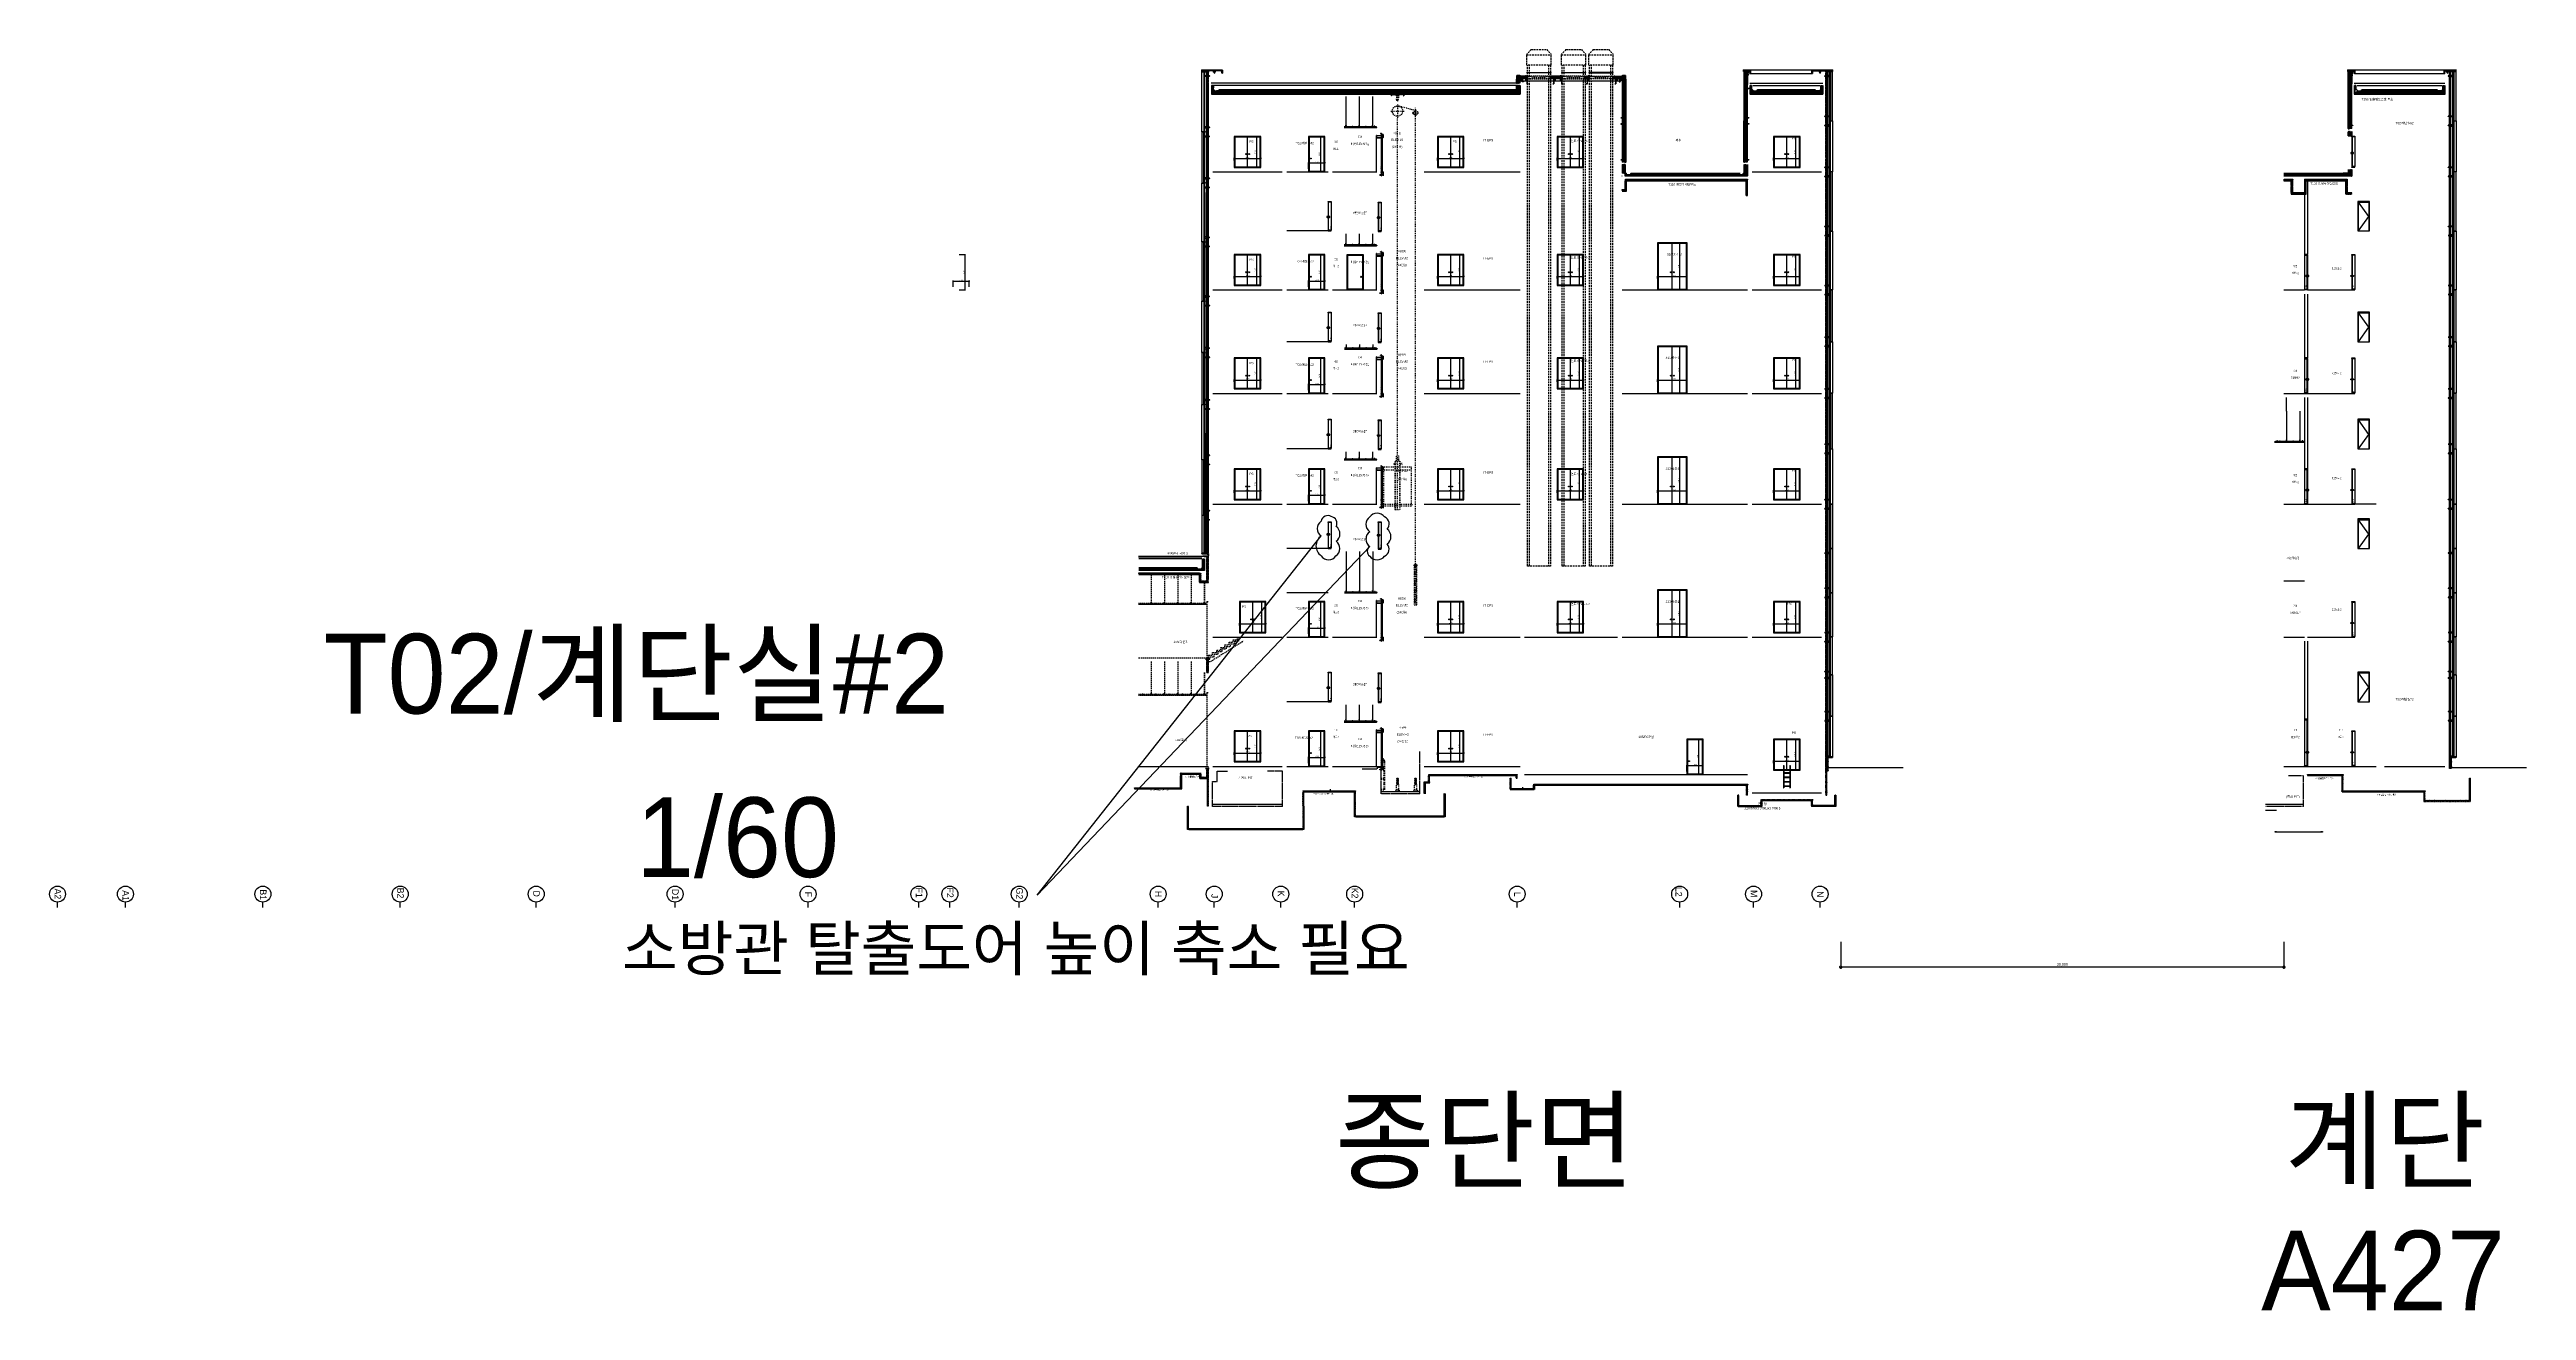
# Model space of a CAD drawing. Header units: millimetres. Extents: x -75040 to 92617, y -36837 to 48530.
import ezdxf
from ezdxf.enums import TextEntityAlignment as Align

# ---------------------------------------------------------------- set-up
doc = ezdxf.new("R2010")
doc.units = ezdxf.units.MM
doc.header["$LTSCALE"] = 60
for name, pattern in [('ACAD_ISO05W100', [33, 24, -3, 0, -3, 0, -3]), ('ghid', [3, 2, -1]), ('HID', [2.3, 1.5, -0.8]), ('HIDDEN', [2, 1, -1]), ('HIDDEN2', [4.7625, 3.175, -1.5875])]:
    doc.linetypes.add(name, pattern=pattern)
doc.layers.get('Defpoints').update_dxf_attribs({"color": 151})
for name, color, linetype in [('!A-BOLCK', 7, 'Continuous'), ('0-Sheet', 7, 'Continuous'), ('0BLT', 6, 'Continuous'), ('1', 1, 'Continuous'), ('2HIDDEN2', 2, 'HIDDEN2'), ('4', 4, 'Continuous'), ('7', 7, 'Continuous'), ('A-CORE-ELEV', 5, 'Continuous'), ('A-DIM', 7, 'Continuous'), ('A-DOOR-ELE', 5, 'Continuous'), ('A-ELE-6', 6, 'Continuous'), ('A-ELE-8', 8, 'Continuous'), ('A-ELE-9', 9, 'Continuous'), ('A-ELE8', 8, 'Continuous'), ('A-ETC', 7, 'Continuous'), ('A-ETC-8', 8, 'Continuous'), ('A-ETC-9', 9, 'Continuous'), ('A-FIN', 6, 'Continuous'), ('A-FIN(EX)', 6, 'Continuous'), ('A-FIN-8', 8, 'Continuous'), ('A-FIN-9', 7, 'Continuous'), ('A-FIN-HANDRAIL', 5, 'Continuous'), ('A-FIN-STAIR', 6, 'Continuous'), ('A-hat', 8, 'Continuous'), ('A-HAT-8', 7, 'Continuous'), ('A-HAT-9', 9, 'Continuous'), ('A-HAT-MATL', 8, 'Continuous'), ('A-HAT-WIREMESH', 9, 'g_mesh'), ('A-OPEN', 1, 'Continuous'), ('A-SITE', 3, 'ACAD_ISO05W100'), ('A-WALL', 3, 'Continuous'), ('A-WALL-D', 7, 'Continuous'), ('A-WID', 4, 'Continuous'), ('A-WIN', 4, 'Continuous'), ('A-WP', 1, 'HID'), ('A-무근', 4, 'Continuous'), ('A-버림CONC', 5, 'Continuous'), ('A-연도', 5, 'ghid'), ('ALUM', 4, 'Continuous'), ('BOLT', 8, 'Continuous'), ('DIM', 7, 'Continuous'), ('DOR', 4, 'Continuous'), ('ejc', 4, 'Continuous'), ('ELE8_3', 8, 'Continuous'), ('FIN', 6, 'Continuous'), ('FLASHING', 3, 'Continuous'), ('HAT', 8, 'Continuous'), ('INSUL', 8, 'Continuous'), ('ISL', 251, 'Continuous'), ('OPEN', 1, 'HID'), ('PANEL', 7, 'Continuous'), ('R-SMTL', 4, 'Continuous'), ('STL4', 4, 'Continuous'), ('SYMB', 7, 'Continuous'), ('XREF', 7, 'Continuous'), ('각파이프', 4, 'Continuous'), ('실링', 23, 'Continuous'), ('인테리어', 253, 'HIDDEN')]:
    doc.layers.add(name, color=color, linetype=linetype)
for name, color, linetype, plot in [('#체크사항0208', 20, 'Continuous', False), ('CK', 221, 'Continuous', False), ('NOPLOT', 191, 'Continuous', False), ('NOPLOT-DIM', 191, 'Continuous', False), ('NOPLOT-TEXT', 11, 'Continuous', False), ('NOPLOT-단열', 21, 'Continuous', False)]:
    doc.layers.add(name, color=color, linetype=linetype, plot=plot)
for name, color, linetype, lineweight in [('A-CON', 2, 'Continuous', 9), ('A-TEXT', 3, 'Continuous', 9), ('CEN', 1, 'Continuous', 9)]:
    doc.layers.add(name, color=color, linetype=linetype, lineweight=lineweight)
doc.styles.add('Gdim', font='')
doc.styles.add('Gtx', font='')
doc.styles.get('Gdim').set_extended_font_data('Dotum')
doc.styles.get('Gtx').set_extended_font_data('Dotum')
doc.linetypes.add('g_mesh', pattern='A,10,-0.8,["X",Gdim,S=0.6,R=0,X=-0.15,Y=-0.3],-0.8', length=11.6)
doc.dimstyles.new('Gdim30(INT)', dxfattribs={"dimscale": 24, "dimtxt": 3, "dimasz": 1, "dimexe": 1.5, "dimexo": 2, "dimgap": 1, "dimtad": 1, "dimdec": 0, "dimzin": 0, "dimdsep": 46, "dimlunit": 6, "dimtxsty": 'Gdim', "dimblk": 'ToneDOT', "dimcen": 1.5, "dimdle": 1.5, "dimclrd": 1, "dimclre": 1, "dimclrt": 256, "dimadec": 1, "dimazin": 0, "dimtfac": 1, "dimtdec": 0, "dimtix": 1, "dimtmove": 2, "dimatfit": 3, "dimldrblk": 'DOT', "dimfxl": 1, "dimtolj": 1, "dimtzin": 0, "dimlwd": -1, "dimlwe": -1, "dimarcsym": 0})
doc.dimstyles.new('Gdim60', dxfattribs={"dimscale": 60, "dimtxt": 3, "dimasz": 1, "dimexe": 2, "dimexo": 3, "dimgap": 1, "dimtad": 1, "dimdec": 0, "dimdsep": 46, "dimlunit": 6, "dimtxsty": 'Gdim', "dimblk": 'G3-DOT', "dimcen": 2.5, "dimdle": 2, "dimclrd": 1, "dimclre": 1, "dimclrt": 256, "dimazin": 2, "dimtfac": 1, "dimtdec": 0, "dimtix": 1, "dimtmove": 2, "dimatfit": 3, "dimldrblk": 'DOTSMALL', "dimfxl": 2, "dimtolj": 1, "dimtzin": 0, "dimarcsym": 0})

# ---------------------------------------------------------------- blocks, each defined once
blk = doc.blocks.new('A$C1A2D4F7E--')
at = {"layer": 'A-ELE-8', "ltscale": 20}
blk.add_line((0, 2358, 0), (0, 42), dxfattribs=at)
at = {"layer": 'A-WID'}
for p, q in [((147, 932), (147, 968)), ((147, 960), (167, 960)), ((147, 940), (167, 940)), ((217, 960), (197, 960)), ((217, 940), (197, 940)), ((217, 932), (217, 968))]:
    blk.add_line(p, q, dxfattribs=at)
for points in [[(200, 2400), (0, 2400), (0, 2358), (0, 2358), (50, 2350), (65, 2350), (65, 2350), (165, 2350), (165, 2365), (200, 2365), (200, 2373), (200, 2373), (200, 2400)], [(197, 2362), (197, 37), (167, 37), (167, 2362)], [(200, 0), (0, 0), (0, 42), (0, 42), (50, 50), (65, 50), (65, 50), (165, 50), (165, 35), (200, 35), (200, 27), (200, 27), (200, 0)]]:
    blk.add_lwpolyline(points, close=True, dxfattribs=at)
for centre, start, end in [((117, 950), 31.00272, 328.99728), ((247, 950), 211.00272, 148.99728)]:
    blk.add_arc(centre, 35, start, end, dxfattribs=at)
at = {"layer": 'NOPLOT', "color": 1, "style": 'Gtx'}
blk.add_text('H2400', height=50, rotation=90, dxfattribs=at).set_placement((110, 143))
blk = doc.blocks.new('A$C5c2f2086')
at = {"layer": 'DOR'}
for p, q in [((259, 276), (259, 2600)), ((259, 2600), (289, 2600)), ((289, 2600), (289, 276)), ((288, 276), (258, 276)), ((268, 276), (268, 266)), ((268, 266), (278, 266)), ((278, 266), (278, 276))]:
    blk.add_line(p, q, dxfattribs=at)
at = {"layer": 'DOR', "elevation": 0}
for points in [[(-100, 2740), (-100, 2570), (-97, 2573), (-97, 2573), (-97, 2573), (-97, 2737), (-80, 2737), (-80, 2740)], [(-97, 2573), (-100, 2570), (248, 2570), (248, 2680), (236, 2680), (236, 2677), (245, 2677), (245, 2573), (-97, 2573)]]:
    blk.add_lwpolyline(points, close=True, dxfattribs=at)
at = {"layer": 'ELE8_3'}
for p, q in [((-100, 270), (-100, 2570)), ((246, 2847), (164, 2847)), ((169, 2853), (174, 2853)), ((169, 2840), (169, 2853)), ((174, 2840), (169, 2840)), ((174, 2854), (174, 2853)), ((219, 2854), (174, 2854)), ((182, 2851), (174, 2853)), ((182, 2842), (174, 2840)), ((174, 2839), (174, 2840)), ((219, 2839), (174, 2839)), ((177, 2842), (177, 2851)), ((236, 2851), (177, 2851)), ((236, 2842), (177, 2842)), ((219, 2841), (179, 2841)), ((219, 2852), (180, 2852)), ((226, 2861), (227, 2861)), ((227, 2833), (226, 2833)), ((227, 2861), (227, 2833)), ((239, 2851), (236, 2851)), ((236, 2842), (239, 2842)), ((239, 2842), (239, 2851)), ((248, 270), (248, 2570)), ((119, 45), (119, 66)), ((122, 60), (124, 68)), ((135, 62), (122, 67)), ((124, 44), (122, 51)), ((135, 50), (122, 44)), ((132, 56), (123, 59)), ((132, 56), (123, 53)), ((129, 67), (125, 68)), ((129, 45), (125, 43)), ((129, 67), (129, 66)), ((131, 65), (129, 66)), ((131, 47), (129, 46)), ((129, 45), (129, 46)), ((131, 66), (131, 65)), ((135, 64), (131, 66)), ((131, 46), (131, 47)), ((135, 47), (131, 46)), ((180, 64), (135, 64)), ((241, 62), (135, 62)), ((135, 50), (241, 50)), ((135, 47), (180, 47)), ((180, 64), (180, 63)), ((182, 63), (180, 63)), ((180, 47), (180, 49)), ((182, 49), (180, 49)), ((219, 64), (182, 64)), ((182, 64), (182, 63)), ((182, 47), (182, 49)), ((182, 47), (219, 47)), ((223, 243), (223, 122)), ((348, 243), (223, 243)), ((223, 240), (348, 240)), ((223, 125), (348, 125)), ((223, 122), (348, 122)), ((231, 80), (228, 80)), ((228, 80), (228, 32)), ((231, 32), (228, 32)), ((231, 32), (231, 80)), ((232, 65), (238, 65)), ((232, 61), (238, 61)), ((232, 51), (238, 51)), ((232, 46), (238, 46)), ((239, 48), (239, 63)), ((247, 62), (239, 62)), ((248, 61), (239, 61)), ((248, 51), (239, 51)), ((247, 50), (239, 50)), ((248, 61), (247, 62)), ((247, 50), (247, 62)), ((248, 51), (247, 50)), ((248, 51), (248, 61))]:
    blk.add_line(p, q, dxfattribs=at)
for centre, radius, start, end in [((121, 65), 2.18, 66.57131, 180), ((121, 46), 2.18, 180, 293.42869), ((123, 60), 1.09, 167.47119, 252.34988), ((123, 52), 1.09, 107.65012, 192.52881), ((125, 67), 1.09, 68.19859, 167.47119), ((125, 44), 1.09, 192.52881, 291.80141), ((235, 62), 4.14, 137.66487, 170.35429), ((235, 64), 4.14, 189.64571, 222.55192), ((244, 56), 13.1, 157.15186, 202.84814), ((235, 48), 4.14, 137.44808, 170.35429), ((235, 49), 4.14, 189.64571, 222.33513), ((235, 62), 4.14, 9.64571, 42.33513), ((235, 64), 4.14, 317.44808, 350.35429), ((226, 56), 13.1, 337.15186, 22.84814), ((235, 48), 4.14, 9.64571, 42.55192), ((235, 49), 4.14, 317.66487, 350.35429)]:
    blk.add_arc(centre, radius, start, end, dxfattribs=at)
at = {"layer": 'NOPLOT'}
blk.add_line((-80, 2720), (220, 2720), dxfattribs=at)
at = {"layer": 'STL4', "elevation": 0}
for points in [[(232, 2808), (231, 2809), (231, 2809), (230, 2809), (230, 2810), (229, 2810), (228, 2811), (228, 2811), (228, 2812), (227, 2812), (227, 2813), (226, 2814), (226, 2815), (226, 2816), (226, 2817), (226, 2817), (226, 2871), (220, 2877), (220, 2802), (283, 2802), (277, 2807), (236, 2807), (235, 2807), (234, 2807), (233, 2808), (232, 2808)], [(248, 2797), (342, 2797), (342, 2774), (346, 2774), (346, 2801), (244, 2801), (244, 2690), (248, 2690)], [(251, 2707), (249, 2707), (249, 2666), (251, 2666)], [(349, 2797), (347, 2797), (347, 2584), (336, 2573), (337, 2571), (349, 2583)], [(303, 252), (293, 252), (293, 259), (339, 259), (339, 252), (330, 252), (330, 245), (347, 245), (347, 260), (352, 260), (352, 265), (348, 270), (336, 270), (336, 267), (331, 267), (331, 270), (325, 270), (325, 267), (320, 267), (320, 270), (315, 270), (315, 267), (310, 267), (310, 270), (304, 270), (304, 267), (299, 267), (299, 270), (283, 270), (283, 259), (263, 259), (263, 270), (242, 270), (242, 263), (247, 263), (247, 252), (242, 252), (242, 245), (252, 245), (252, 260), (257, 260), (257, 245), (303, 245)], [(352, 259), (348, 259), (348, 240), (348, 17), (343, 8), (346, 5), (352, 16)]]:
    blk.add_lwpolyline(points, close=True, dxfattribs=at)
blk.add_lwpolyline([(340, 120), (220, 120), (220, 0), (228, 6), (228, 106, -0.4168855), (234, 112), (334, 112)], format="xyb", close=True, dxfattribs=at)
at = {"layer": 'NOPLOT', "color": 1, "style": 'Gtx'}
blk.add_text('H2300', height=50, rotation=270, dxfattribs=at).set_placement((155, 652))
blk = doc.blocks.new('A$C42d741ba')
at = {"layer": 'A-CORE-ELEV', "linetype": 'HIDDEN'}
for p, q in [((0, 0), (0, 95)), ((0, 95), (244, 95)), ((215, 128), (21, 128)), ((21, 128), (21, 95)), ((50, 128), (50, 463)), ((50, 463), (186, 463)), ((72, 842), (155, 890)), ((72, 782), (155, 830)), ((72, 721), (155, 769)), ((72, 661), (155, 709)), ((72, 600), (155, 648)), ((72, 540), (155, 588)), ((72, 479), (155, 527)), ((76, 891), (159, 891)), ((76, 873), (126, 873)), ((164, 874), (81, 826)), ((164, 814), (81, 766)), ((164, 754), (81, 706)), ((164, 693), (81, 645)), ((164, 633), (81, 585)), ((164, 572), (81, 524)), ((164, 512), (81, 464)), ((159, 481), (110, 481)), ((186, 463), (186, 128)), ((215, 95), (215, 128)), ((244, 95), (244, 0))]:
    blk.add_line(p, q, dxfattribs=at)
for centre in [(76, 882), (76, 834), (76, 774), (76, 713), (76, 653), (76, 592), (76, 532), (76, 472), (159, 882), (159, 822), (159, 761), (159, 701), (159, 640), (159, 580), (159, 520), (159, 472)]:
    blk.add_circle(centre, 9.07, dxfattribs=at)
blk = doc.blocks.new('A$Ce6bcf35f')
at = {"layer": 'A-ELE-8', "ltscale": 20}
blk.add_line((282, 1958), (282, 42), dxfattribs=at)
at = {"layer": 'A-WID'}
for p, q in [((65, 932), (65, 968)), ((65, 960), (85, 960)), ((65, 940), (85, 940)), ((135, 960), (115, 960)), ((135, 940), (115, 940)), ((135, 932), (135, 968))]:
    blk.add_line(p, q, dxfattribs=at)
for points in [[(82, 2000), (282, 2000), (282, 1958), (282, 1958), (232, 1950), (218, 1950), (218, 1950), (117, 1950), (117, 1965), (82, 1965), (82, 1973), (82, 1973), (82, 2000)], [(85, 1962), (85, 38), (115, 38), (115, 1962)], [(82, 0), (282, 0), (282, 42), (282, 42), (232, 50), (218, 50), (218, 50), (117, 50), (117, 35), (82, 35), (82, 27), (82, 27), (82, 0)]]:
    blk.add_lwpolyline(points, close=True, dxfattribs=at)
for centre, start, end in [((35, 950), 31.00272, 328.99728), ((165, 950), 211.00272, 148.99728)]:
    blk.add_arc(centre, 35, start, end, dxfattribs=at)
at = {"layer": 'NOPLOT', "color": 1, "style": 'Gtx'}
blk.add_text('H2000', height=50, rotation=90, dxfattribs=at).set_placement((254, 100))
blk = doc.blocks.new('ToneDOT')
at = {"layer": 'A-DIM', "color": 1, "linetype": 'ByBlock'}
blk.add_line((1.5, 0), (-1.5, 0), dxfattribs=at)
at = {"layer": 'A-DIM', "color": 1, "linetype": 'ByBlock', "const_width": 3}
blk.add_lwpolyline([(0.375, 0, 1), (-0.375, 0, 1)], format="xyb", close=True, dxfattribs=at)
blk = doc.blocks.new('*D12')
at = {"layer": 'Defpoints', "color": 0, "transparency": 16777216}
for p in [(19876, 3418), (19876, 1018), (20316, 1018)]:
    blk.add_point(p, dxfattribs=at)
at = {"layer": 'NOPLOT-DIM', "color": 1, "transparency": 16777216}
for p, q in [((19924, 3418), (20352, 3418)), ((20316, 3394), (20316, 1042)), ((19924, 1018), (20352, 1018))]:
    blk.add_line(p, q, dxfattribs=at)
at = {"layer": 'NOPLOT-DIM', "color": 1, "transparency": 16777216, "xscale": 24, "yscale": 24, "zscale": 24}
for p, rotation in [((20316, 3418), 90), ((20316, 1018), 270)]:
    blk.add_blockref('ToneDOT', p, dxfattribs=dict(at, rotation=rotation))
at = {"layer": 'NOPLOT-DIM', "transparency": 16777216, "insert": (20249, 2218), "char_height": 72, "attachment_point": 5, "rotation": 90, "style": 'Gdim'}
blk.add_mtext('\\A1;2,400', dxfattribs=at)
blk = doc.blocks.new('_Dot')
at = {"color": 0, "linetype": 'ByBlock', "lineweight": -2}
blk.add_line((-0.5, 0), (-1, 0), dxfattribs=at)
at = {"color": 0, "linetype": 'ByBlock', "const_width": 0.5}
blk.add_lwpolyline([(-0.25, 0, 1), (0.25, 0, 1)], format="xyb", close=True, dxfattribs=at)
blk = doc.blocks.new('*D13')
at = {"layer": 'Defpoints', "color": 0, "transparency": 16777216}
for p in [(19518, 1182, 0), (20618, 1622, 0), (20618, 1182, 0)]:
    blk.add_point(p, dxfattribs=at)
at = {"layer": 'NOPLOT-DIM', "color": 1, "transparency": 16777216}
for p, q in [((19518, 1230, 0), (19518, 1658, 0)), ((19542, 1622, 0), (20594, 1622, 0)), ((20618, 1230, 0), (20618, 1658, 0))]:
    blk.add_line(p, q, dxfattribs=at)
at = {"layer": 'NOPLOT-DIM', "color": 1, "transparency": 16777216, "xscale": 24, "yscale": 24, "zscale": 24, "rotation": 180}
blk.add_blockref('ToneDOT', (19518, 1622, 0), dxfattribs=at)
at = {"layer": 'NOPLOT-DIM', "color": 1, "transparency": 16777216, "xscale": 24, "yscale": 24, "zscale": 24}
blk.add_blockref('ToneDOT', (20618, 1622, 0), dxfattribs=at)
at = {"layer": 'NOPLOT-DIM', "transparency": 16777216, "insert": (20068, 1689, 0), "char_height": 72, "attachment_point": 5, "style": 'Gdim'}
blk.add_mtext('\\A1;1,100', dxfattribs=at)
blk = doc.blocks.new('*D15')
at = {"layer": 'Defpoints', "color": 0, "transparency": 16777216}
for p in [(-9323, 2100), (-9323, 0, 0), (-9113, 0, 0)]:
    blk.add_point(p, dxfattribs=at)
at = {"layer": 'NOPLOT-DIM', "color": 1, "transparency": 16777216}
for p, q in [((-9275, 2100, 0), (-9077, 2100, 0)), ((-9113, 2076, 0), (-9113, 24, 0)), ((-9275, 0, 0), (-9077, 0, 0))]:
    blk.add_line(p, q, dxfattribs=at)
at = {"layer": 'NOPLOT-DIM', "color": 1, "transparency": 16777216, "xscale": 24, "yscale": 24, "zscale": 24}
for p, rotation in [((-9113, 2100, 0), 90), ((-9113, 0, 0), 270)]:
    blk.add_blockref('ToneDOT', p, dxfattribs=dict(at, rotation=rotation))
at = {"layer": 'NOPLOT-DIM', "transparency": 16777216, "insert": (-9180, 1050, 0), "char_height": 72, "attachment_point": 5, "rotation": 90, "style": 'Gdim'}
blk.add_mtext('\\A1;2,100', dxfattribs=at)
blk = doc.blocks.new('*D16')
at = {"layer": 'Defpoints', "color": 0, "transparency": 16777216}
for p in [(-10611, 428), (-8811, 604), (-8811, 428)]:
    blk.add_point(p, dxfattribs=at)
at = {"layer": 'NOPLOT-DIM', "color": 1, "transparency": 16777216}
for p, q in [((-10611, 476), (-10611, 640)), ((-10587, 604), (-8835, 604)), ((-8811, 476), (-8811, 640))]:
    blk.add_line(p, q, dxfattribs=at)
at = {"layer": 'NOPLOT-DIM', "color": 1, "transparency": 16777216, "xscale": 24, "yscale": 24, "zscale": 24, "rotation": 180}
blk.add_blockref('ToneDOT', (-10611, 604), dxfattribs=at)
at = {"layer": 'NOPLOT-DIM', "color": 1, "transparency": 16777216, "xscale": 24, "yscale": 24, "zscale": 24}
blk.add_blockref('ToneDOT', (-8811, 604), dxfattribs=at)
at = {"layer": 'NOPLOT-DIM', "transparency": 16777216, "insert": (-9711, 671), "char_height": 72, "attachment_point": 5, "style": 'Gdim'}
blk.add_mtext('\\A1;1,800', dxfattribs=at)
blk = doc.blocks.new('*D18')
at = {"layer": 'Defpoints', "color": 0, "transparency": 16777216}
for p in [(35089, 35450), (35089, 32250, 0), (35298, 32250, 0)]:
    blk.add_point(p, dxfattribs=at)
at = {"layer": 'NOPLOT-DIM', "color": 1, "transparency": 16777216}
for p, q in [((35137, 35450, 0), (35334, 35450, 0)), ((35298, 35426, 0), (35298, 32274, 0)), ((35137, 32250, 0), (35334, 32250, 0))]:
    blk.add_line(p, q, dxfattribs=at)
at = {"layer": 'NOPLOT-DIM', "color": 1, "transparency": 16777216, "xscale": 24, "yscale": 24, "zscale": 24}
for p, rotation in [((35298, 35450, 0), 90), ((35298, 32250, 0), 270)]:
    blk.add_blockref('ToneDOT', p, dxfattribs=dict(at, rotation=rotation))
at = {"layer": 'NOPLOT-DIM', "transparency": 16777216, "insert": (35231, 33850, 0), "char_height": 72, "attachment_point": 5, "rotation": 90, "style": 'Gdim'}
blk.add_mtext('\\A1;3,200', dxfattribs=at)
blk = doc.blocks.new('*D19')
at = {"layer": 'Defpoints', "color": 0, "transparency": 16777216}
for p in [(33800, 32978), (35800, 33154), (35800, 32978)]:
    blk.add_point(p, dxfattribs=at)
at = {"layer": 'NOPLOT-DIM', "color": 1, "transparency": 16777216}
for p, q in [((33800, 33026), (33800, 33190)), ((33824, 33154), (35776, 33154)), ((35800, 33026), (35800, 33190))]:
    blk.add_line(p, q, dxfattribs=at)
at = {"layer": 'NOPLOT-DIM', "color": 1, "transparency": 16777216, "xscale": 24, "yscale": 24, "zscale": 24, "rotation": 180}
blk.add_blockref('ToneDOT', (33800, 33154), dxfattribs=at)
at = {"layer": 'NOPLOT-DIM', "color": 1, "transparency": 16777216, "xscale": 24, "yscale": 24, "zscale": 24}
blk.add_blockref('ToneDOT', (35800, 33154), dxfattribs=at)
at = {"layer": 'NOPLOT-DIM', "transparency": 16777216, "insert": (34900, 33221), "char_height": 72, "attachment_point": 5, "style": 'Gdim'}
blk.add_mtext('\\A1;2,000', dxfattribs=at)
blk = doc.blocks.new('*U71')
at = {"layer": 'A-ETC-9'}
for p, q in [((351, 66), (351, 73)), ((351, 56), (351, 63)), ((369, 73), (354, 73)), ((354, 55), (356, 55)), ((356, 83), (367, 85)), ((356, 83), (357, 84)), ((356, 83), (357, 82)), ((356, 80), (367, 83)), ((356, 80), (357, 82)), ((356, 78), (367, 81)), ((356, 78), (357, 80)), ((356, 80), (357, 80)), ((356, 76), (367, 79)), ((356, 76), (357, 78)), ((356, 78), (357, 78)), ((356, 74), (367, 77)), ((356, 74), (357, 76)), ((356, 76), (357, 76)), ((356, 74), (357, 74)), ((356, 66), (356, 73)), ((356, 56), (356, 63)), ((356, 54), (357, 55)), ((356, 55), (357, 55)), ((356, 54), (363, 55)), ((356, 55), (366, 55)), ((356, 54), (357, 53)), ((356, 52), (367, 54)), ((356, 52), (357, 53)), ((356, 52), (357, 51)), ((356, 50), (367, 52)), ((356, 50), (357, 51)), ((356, 50), (357, 49)), ((356, 48), (367, 50)), ((356, 48), (357, 49)), ((356, 48), (357, 47)), ((356, 46), (367, 48)), ((356, 46), (357, 47)), ((356, 46), (357, 45)), ((356, 44), (367, 46)), ((356, 44), (357, 45)), ((356, 44), (357, 43)), ((357, 1100), (357, 84)), ((357, 84), (366, 86)), ((357, 84), (366, 86)), ((357, 82), (366, 83)), ((357, 82), (366, 83)), ((357, 80), (366, 81)), ((357, 80), (366, 81)), ((357, 78), (366, 79)), ((357, 78), (366, 79)), ((357, 76), (366, 77)), ((357, 76), (366, 77)), ((357, 74), (366, 75)), ((357, 74), (366, 75)), ((357, 55), (358, 55)), ((357, 55), (358, 55)), ((357, 53), (366, 55)), ((357, 53), (366, 55)), ((357, 51), (366, 53)), ((357, 51), (366, 53)), ((357, 49), (366, 51)), ((357, 49), (366, 51)), ((357, 47), (366, 49)), ((357, 47), (366, 49)), ((357, 45), (366, 47)), ((357, 45), (366, 47)), ((357, 43), (366, 45)), ((357, 43), (366, 45)), ((357, 43), (366, 43)), ((361, 73), (367, 75)), ((366, 1100), (366, 86)), ((366, 86), (367, 85)), ((366, 83), (367, 85)), ((366, 83), (367, 83)), ((366, 81), (367, 83)), ((366, 81), (367, 81)), ((366, 79), (367, 81)), ((366, 79), (367, 79)), ((366, 77), (367, 79)), ((366, 77), (367, 77)), ((366, 75), (367, 77)), ((366, 75), (367, 75)), ((366, 73), (367, 75)), ((366, 66), (366, 73)), ((366, 56), (366, 63)), ((366, 55), (369, 55)), ((366, 55), (367, 54)), ((366, 55), (366, 55)), ((366, 53), (367, 54)), ((366, 53), (367, 52)), ((366, 51), (367, 52)), ((366, 51), (367, 50)), ((366, 49), (367, 50)), ((366, 49), (367, 48)), ((366, 47), (367, 48)), ((366, 47), (367, 46)), ((366, 45), (367, 46)), ((366, 45), (366, 43)), ((371, 66), (371, 73)), ((371, 56), (371, 63)), ((1251, 66), (1251, 73)), ((1251, 56), (1251, 63)), ((1269, 73), (1254, 73)), ((1254, 55), (1256, 55)), ((1256, 83), (1267, 85)), ((1256, 83), (1257, 84)), ((1256, 83), (1257, 82)), ((1256, 80), (1267, 83)), ((1256, 80), (1257, 82)), ((1256, 78), (1267, 81)), ((1256, 78), (1257, 80)), ((1256, 80), (1257, 80)), ((1256, 76), (1267, 79)), ((1256, 76), (1257, 78)), ((1256, 78), (1257, 78)), ((1256, 74), (1267, 77)), ((1256, 74), (1257, 76)), ((1256, 76), (1257, 76)), ((1256, 74), (1257, 74)), ((1256, 66), (1256, 73)), ((1256, 56), (1256, 63)), ((1256, 54), (1257, 55)), ((1256, 55), (1257, 55)), ((1256, 54), (1263, 55)), ((1256, 55), (1266, 55)), ((1256, 54), (1257, 53)), ((1256, 52), (1267, 54)), ((1256, 52), (1257, 53)), ((1256, 52), (1257, 51)), ((1256, 50), (1267, 52)), ((1256, 50), (1257, 51)), ((1256, 50), (1257, 49)), ((1256, 48), (1267, 50)), ((1256, 48), (1257, 49)), ((1256, 48), (1257, 47)), ((1256, 46), (1267, 48)), ((1256, 46), (1257, 47)), ((1256, 46), (1257, 45)), ((1256, 44), (1267, 46)), ((1256, 44), (1257, 45)), ((1256, 44), (1257, 43)), ((1257, 1100), (1257, 84)), ((1257, 84), (1266, 86)), ((1257, 84), (1266, 86)), ((1257, 82), (1266, 83)), ((1257, 82), (1266, 83)), ((1257, 80), (1266, 81)), ((1257, 80), (1266, 81)), ((1257, 78), (1266, 79)), ((1257, 78), (1266, 79)), ((1257, 76), (1266, 77)), ((1257, 76), (1266, 77)), ((1257, 74), (1266, 75)), ((1257, 74), (1266, 75)), ((1257, 55), (1258, 55)), ((1257, 55), (1258, 55)), ((1257, 53), (1266, 55)), ((1257, 53), (1266, 55)), ((1257, 51), (1266, 53)), ((1257, 51), (1266, 53)), ((1257, 49), (1266, 51)), ((1257, 49), (1266, 51)), ((1257, 47), (1266, 49)), ((1257, 47), (1266, 49)), ((1257, 45), (1266, 47)), ((1257, 45), (1266, 47)), ((1257, 43), (1266, 45)), ((1257, 43), (1266, 45)), ((1257, 43), (1266, 43)), ((1261, 73), (1267, 75)), ((1266, 1100), (1266, 86)), ((1266, 86), (1267, 85)), ((1266, 83), (1267, 85)), ((1266, 83), (1267, 83)), ((1266, 81), (1267, 83)), ((1266, 81), (1267, 81)), ((1266, 79), (1267, 81)), ((1266, 79), (1267, 79)), ((1266, 77), (1267, 79)), ((1266, 77), (1267, 77)), ((1266, 75), (1267, 77)), ((1266, 75), (1267, 75)), ((1266, 73), (1267, 75)), ((1266, 66), (1266, 73)), ((1266, 56), (1266, 63)), ((1266, 55), (1269, 55)), ((1266, 55), (1267, 54)), ((1266, 55), (1266, 55)), ((1266, 53), (1267, 54)), ((1266, 53), (1267, 52)), ((1266, 51), (1267, 52)), ((1266, 51), (1267, 50)), ((1266, 49), (1267, 50)), ((1266, 49), (1267, 48)), ((1266, 47), (1267, 48)), ((1266, 47), (1267, 46)), ((1266, 45), (1267, 46)), ((1266, 45), (1266, 43)), ((1271, 66), (1271, 73)), ((1271, 56), (1271, 63)), ((2151, 66), (2151, 73)), ((2151, 56), (2151, 63)), ((2169, 73), (2154, 73)), ((2154, 55), (2156, 55)), ((2156, 83), (2167, 85)), ((2156, 83), (2157, 84)), ((2156, 83), (2157, 82)), ((2156, 80), (2167, 83)), ((2156, 80), (2157, 82)), ((2156, 78), (2167, 81)), ((2156, 78), (2157, 80)), ((2156, 80), (2157, 80)), ((2156, 76), (2167, 79)), ((2156, 76), (2157, 78)), ((2156, 78), (2157, 78)), ((2156, 74), (2167, 77)), ((2156, 74), (2157, 76)), ((2156, 76), (2157, 76)), ((2156, 74), (2157, 74)), ((2156, 66), (2156, 73)), ((2156, 56), (2156, 63)), ((2156, 54), (2157, 55)), ((2156, 55), (2157, 55)), ((2156, 54), (2163, 55)), ((2156, 55), (2166, 55)), ((2156, 54), (2157, 53)), ((2156, 52), (2167, 54)), ((2156, 52), (2157, 53)), ((2156, 52), (2157, 51)), ((2156, 50), (2167, 52)), ((2156, 50), (2157, 51)), ((2156, 50), (2157, 49)), ((2156, 48), (2167, 50)), ((2156, 48), (2157, 49)), ((2156, 48), (2157, 47)), ((2156, 46), (2167, 48)), ((2156, 46), (2157, 47)), ((2156, 46), (2157, 45)), ((2156, 44), (2167, 46)), ((2156, 44), (2157, 45)), ((2156, 44), (2157, 43)), ((2157, 1100), (2157, 84)), ((2157, 84), (2166, 86)), ((2157, 84), (2166, 86)), ((2157, 82), (2166, 83)), ((2157, 82), (2166, 83)), ((2157, 80), (2166, 81)), ((2157, 80), (2166, 81)), ((2157, 78), (2166, 79)), ((2157, 78), (2166, 79)), ((2157, 76), (2166, 77)), ((2157, 76), (2166, 77)), ((2157, 74), (2166, 75)), ((2157, 74), (2166, 75)), ((2157, 55), (2158, 55)), ((2157, 55), (2158, 55)), ((2157, 53), (2166, 55)), ((2157, 53), (2166, 55)), ((2157, 51), (2166, 53)), ((2157, 51), (2166, 53)), ((2157, 49), (2166, 51)), ((2157, 49), (2166, 51)), ((2157, 47), (2166, 49)), ((2157, 47), (2166, 49)), ((2157, 45), (2166, 47)), ((2157, 45), (2166, 47)), ((2157, 43), (2166, 45)), ((2157, 43), (2166, 45)), ((2157, 43), (2166, 43)), ((2161, 73), (2167, 75)), ((2166, 1100), (2166, 86)), ((2166, 86), (2167, 85)), ((2166, 83), (2167, 85)), ((2166, 83), (2167, 83)), ((2166, 81), (2167, 83)), ((2166, 81), (2167, 81)), ((2166, 79), (2167, 81)), ((2166, 79), (2167, 79)), ((2166, 77), (2167, 79)), ((2166, 77), (2167, 77)), ((2166, 75), (2167, 77)), ((2166, 75), (2167, 75)), ((2166, 73), (2167, 75)), ((2166, 66), (2166, 73)), ((2166, 56), (2166, 63)), ((2166, 55), (2169, 55)), ((2166, 55), (2167, 54)), ((2166, 55), (2166, 55)), ((2166, 53), (2167, 54)), ((2166, 53), (2167, 52)), ((2166, 51), (2167, 52)), ((2166, 51), (2167, 50)), ((2166, 49), (2167, 50)), ((2166, 49), (2167, 48)), ((2166, 47), (2167, 48)), ((2166, 47), (2167, 46)), ((2166, 45), (2167, 46)), ((2166, 45), (2166, 43)), ((2171, 66), (2171, 73)), ((2171, 56), (2171, 63)), ((791, 0), (791, -34)), ((791, 0), (831, 0)), ((791, -34), (795, -36)), ((795, -41), (811, -11)), ((827, -36), (795, -36)), ((795, -41), (827, -41)), ((827, -41), (811, -11)), ((831, -34), (827, -36)), ((831, 0), (831, -34)), ((1691, 0), (1691, -34)), ((1691, 0), (1731, 0)), ((1691, -34), (1695, -36)), ((1695, -41), (1711, -11)), ((1727, -36), (1695, -36)), ((1695, -41), (1727, -41)), ((1727, -41), (1711, -11)), ((1731, -34), (1727, -36)), ((1731, 0), (1731, -34))]:
    blk.add_line(p, q, dxfattribs=at)
at = {"layer": 'A-ETC-9', "elevation": 0}
for points in [[(351, 65), (371, 65), (371, -40), (351, -40), (351, 65)], [(351, 63), (371, 63)], [(351, 19), (371, 19)], [(1251, 65), (1271, 65), (1271, -40), (1251, -40), (1251, 65)], [(1251, 63), (1271, 63)], [(1251, 19), (1271, 19)], [(2151, 65), (2171, 65), (2171, -40), (2151, -40), (2151, 65)], [(2151, 63), (2171, 63)], [(2151, 19), (2171, 19)]]:
    blk.add_lwpolyline(points, dxfattribs=at)
for points in [[(794, -29), (794, -41), (788, -41), (788, -43), (834, -43), (834, -41), (829, -41), (829, -29), (836, -20), (836, 5, 0.4142136), (834, 6), (788, 6, 0.4142136), (787, 5), (787, -20)], [(1694, -29), (1694, -41), (1688, -41), (1688, -43), (1734, -43), (1734, -41), (1729, -41), (1729, -29), (1736, -20), (1736, 5, 0.4142136), (1734, 6), (1688, 6, 0.4142136), (1687, 5), (1687, -20)], [(825, -53), (818, -53, 0.2759551), (818, -54), (817, -55, -0.2759551), (816, -55), (806, -55, -0.2759551), (805, -55), (805, -54, 0.2759551), (804, -53), (798, -53, 0.2759551), (797, -54), (796, -55, -0.2759551), (795, -55), (788, -55, -0.4142136), (787, -54), (787, -39, -0.4142136), (788, -38), (791, -38, -0.4142136), (792, -39), (792, -40), (793, -40), (793, -39, 0.4142136), (791, -37), (788, -37, 0.4142136), (786, -39), (786, -55, 0.4142136), (787, -56), (796, -56, 0.2759551), (797, -55), (797, -55, -0.2759551), (798, -54), (803, -54, -0.2759551), (804, -55), (805, -55, 0.2759551), (806, -56), (817, -56, 0.2759551), (818, -55), (818, -55, -0.2759551), (819, -54), (824, -54, -0.2759551), (825, -55), (825, -55, 0.2759551), (826, -56), (835, -56, 0.4142136), (836, -55), (836, -39, 0.4142136), (834, -37), (831, -37, 0.4142136), (829, -39), (829, -40), (830, -40), (830, -39, -0.4142136), (831, -38), (834, -38, -0.4142136), (835, -39), (835, -54, -0.4142136), (834, -55), (827, -55, -0.2759551), (826, -55), (825, -54, 0.2759551)], [(1725, -53), (1718, -53, 0.2759551), (1718, -54), (1717, -55, -0.2759551), (1716, -55), (1706, -55, -0.2759551), (1705, -55), (1705, -54, 0.2759551), (1704, -53), (1698, -53, 0.2759551), (1697, -54), (1696, -55, -0.2759551), (1695, -55), (1688, -55, -0.4142136), (1687, -54), (1687, -39, -0.4142136), (1688, -38), (1691, -38, -0.4142136), (1692, -39), (1692, -40), (1693, -40), (1693, -39, 0.4142136), (1691, -37), (1688, -37, 0.4142136), (1686, -39), (1686, -55, 0.4142136), (1687, -56), (1696, -56, 0.2759551), (1697, -55), (1697, -55, -0.2759551), (1698, -54), (1703, -54, -0.2759551), (1704, -55), (1705, -55, 0.2759551), (1706, -56), (1717, -56, 0.2759551), (1718, -55), (1718, -55, -0.2759551), (1719, -54), (1724, -54, -0.2759551), (1725, -55), (1725, -55, 0.2759551), (1726, -56), (1735, -56, 0.4142136), (1736, -55), (1736, -39, 0.4142136), (1734, -37), (1731, -37, 0.4142136), (1729, -39), (1729, -40), (1730, -40), (1730, -39, -0.4142136), (1731, -38), (1734, -38, -0.4142136), (1735, -39), (1735, -54, -0.4142136), (1734, -55), (1727, -55, -0.2759551), (1726, -55), (1725, -54, 0.2759551)]]:
    blk.add_lwpolyline(points, format="xyb", close=True, dxfattribs=at)
at = {"layer": 'A-ETC-9'}
for points in [[(793, -3), (793, -17, 0.4142136), (794, -18), (797, -18, 0.4142136), (798, -17), (798, -3, 0.4142136), (797, -2), (794, -2, 0.4142136)], [(829, -3), (829, -17, -0.4142136), (828, -18), (825, -18, -0.4142136), (824, -17), (824, -3, -0.4142136), (825, -2), (828, -2, -0.4142136)], [(1693, -3), (1693, -17, 0.4142136), (1694, -18), (1697, -18, 0.4142136), (1698, -17), (1698, -3, 0.4142136), (1697, -2), (1694, -2, 0.4142136)], [(1729, -3), (1729, -17, -0.4142136), (1728, -18), (1725, -18, -0.4142136), (1724, -17), (1724, -3, -0.4142136), (1725, -2), (1728, -2, -0.4142136)]]:
    blk.add_lwpolyline(points, format="xyb", close=True, dxfattribs=at)
for centre in [(361, 8), (1261, 8), (2161, 8), (361, -10), (1261, -10), (2161, -10)]:
    blk.add_circle(centre, 2.5, dxfattribs=at)
for centre, radius, start, end in [((354, 69), 4.07, 52.12111, 127.87889), ((354, 69), 4, 231.31782, 308.68219), ((354, 59), 4.07, 52.12111, 127.87889), ((354, 59), 4, 231.31782, 308.68219), ((361, 58), 15, 70.52877, 109.47123), ((361, 80), 15, 250.52878, 289.47122), ((361, 48), 15, 70.52877, 109.47123), ((361, 70), 15, 250.52878, 289.47122), ((369, 69), 4.07, 52.12111, 127.87889), ((369, 69), 4, 231.31782, 308.68219), ((369, 59), 4.07, 52.12111, 127.87889), ((369, 59), 4, 231.31782, 308.68219), ((1254, 69), 4.07, 52.12111, 127.87889), ((1254, 69), 4, 231.31782, 308.68219), ((1254, 59), 4.07, 52.12111, 127.87889), ((1254, 59), 4, 231.31782, 308.68219), ((1261, 58), 15, 70.52877, 109.47123), ((1261, 80), 15, 250.52878, 289.47122), ((1261, 48), 15, 70.52877, 109.47123), ((1261, 70), 15, 250.52878, 289.47122), ((1269, 69), 4.07, 52.12111, 127.87889), ((1269, 69), 4, 231.31782, 308.68219), ((1269, 59), 4.07, 52.12111, 127.87889), ((1269, 59), 4, 231.31782, 308.68219), ((2154, 69), 4.07, 52.12111, 127.87889), ((2154, 69), 4, 231.31782, 308.68219), ((2154, 59), 4.07, 52.12111, 127.87889), ((2154, 59), 4, 231.31782, 308.68219), ((2161, 58), 15, 70.52877, 109.47123), ((2161, 80), 15, 250.52878, 289.47122), ((2161, 48), 15, 70.52877, 109.47123), ((2161, 70), 15, 250.52878, 289.47122), ((2169, 69), 4.07, 52.12111, 127.87889), ((2169, 69), 4, 231.31782, 308.68219), ((2169, 59), 4.07, 52.12111, 127.87889), ((2169, 59), 4, 231.31782, 308.68219)]:
    blk.add_arc(centre, radius, start, end, dxfattribs=at)
blk = doc.blocks.new('*U70')
at = {"layer": 'A-ETC-9'}
for p, q in [((357, 2725), (357, 84)), ((366, 2725), (366, 86)), ((1257, 2725), (1257, 84)), ((1266, 2725), (1266, 86)), ((2157, 2725), (2157, 84)), ((2166, 2725), (2166, 86)), ((351, 66), (351, 73)), ((351, 56), (351, 63)), ((369, 73), (354, 73)), ((354, 55), (356, 55)), ((356, 83), (367, 85)), ((356, 83), (357, 84)), ((356, 83), (357, 82)), ((356, 80), (367, 83)), ((356, 80), (357, 82)), ((356, 78), (367, 81)), ((356, 78), (357, 80)), ((356, 80), (357, 80)), ((356, 76), (367, 79)), ((356, 76), (357, 78)), ((356, 78), (357, 78)), ((356, 74), (367, 77)), ((356, 74), (357, 76)), ((356, 76), (357, 76)), ((356, 74), (357, 74)), ((356, 66), (356, 73)), ((356, 56), (356, 63)), ((356, 54), (357, 55)), ((356, 55), (357, 55)), ((356, 54), (363, 55)), ((356, 55), (366, 55)), ((356, 54), (357, 53)), ((356, 52), (367, 54)), ((356, 52), (357, 53)), ((356, 52), (357, 51)), ((356, 50), (367, 52)), ((356, 50), (357, 51)), ((356, 50), (357, 49)), ((356, 48), (367, 50)), ((356, 48), (357, 49)), ((356, 48), (357, 47)), ((356, 46), (367, 48)), ((356, 46), (357, 47)), ((356, 46), (357, 45)), ((356, 44), (367, 46)), ((356, 44), (357, 45)), ((356, 44), (357, 43)), ((357, 84), (366, 86)), ((357, 84), (366, 86)), ((357, 82), (366, 83)), ((357, 82), (366, 83)), ((357, 80), (366, 81)), ((357, 80), (366, 81)), ((357, 78), (366, 79)), ((357, 78), (366, 79)), ((357, 76), (366, 77)), ((357, 76), (366, 77)), ((357, 74), (366, 75)), ((357, 74), (366, 75)), ((357, 55), (358, 55)), ((357, 55), (358, 55)), ((357, 53), (366, 55)), ((357, 53), (366, 55)), ((357, 51), (366, 53)), ((357, 51), (366, 53)), ((357, 49), (366, 51)), ((357, 49), (366, 51)), ((357, 47), (366, 49)), ((357, 47), (366, 49)), ((357, 45), (366, 47)), ((357, 45), (366, 47)), ((357, 43), (366, 45)), ((357, 43), (366, 45)), ((357, 43), (366, 43)), ((361, 73), (367, 75)), ((366, 86), (367, 85)), ((366, 83), (367, 85)), ((366, 83), (367, 83)), ((366, 81), (367, 83)), ((366, 81), (367, 81)), ((366, 79), (367, 81)), ((366, 79), (367, 79)), ((366, 77), (367, 79)), ((366, 77), (367, 77)), ((366, 75), (367, 77)), ((366, 75), (367, 75)), ((366, 73), (367, 75)), ((366, 66), (366, 73)), ((366, 56), (366, 63)), ((366, 55), (369, 55)), ((366, 55), (367, 54)), ((366, 55), (366, 55)), ((366, 53), (367, 54)), ((366, 53), (367, 52)), ((366, 51), (367, 52)), ((366, 51), (367, 50)), ((366, 49), (367, 50)), ((366, 49), (367, 48)), ((366, 47), (367, 48)), ((366, 47), (367, 46)), ((366, 45), (367, 46)), ((366, 45), (366, 43)), ((371, 66), (371, 73)), ((371, 56), (371, 63)), ((1251, 66), (1251, 73)), ((1251, 56), (1251, 63)), ((1269, 73), (1254, 73)), ((1254, 55), (1256, 55)), ((1256, 83), (1267, 85)), ((1256, 83), (1257, 84)), ((1256, 83), (1257, 82)), ((1256, 80), (1267, 83)), ((1256, 80), (1257, 82)), ((1256, 78), (1267, 81)), ((1256, 78), (1257, 80)), ((1256, 80), (1257, 80)), ((1256, 76), (1267, 79)), ((1256, 76), (1257, 78)), ((1256, 78), (1257, 78)), ((1256, 74), (1267, 77)), ((1256, 74), (1257, 76)), ((1256, 76), (1257, 76)), ((1256, 74), (1257, 74)), ((1256, 66), (1256, 73)), ((1256, 56), (1256, 63)), ((1256, 54), (1257, 55)), ((1256, 55), (1257, 55)), ((1256, 54), (1263, 55)), ((1256, 55), (1266, 55)), ((1256, 54), (1257, 53)), ((1256, 52), (1267, 54)), ((1256, 52), (1257, 53)), ((1256, 52), (1257, 51)), ((1256, 50), (1267, 52)), ((1256, 50), (1257, 51)), ((1256, 50), (1257, 49)), ((1256, 48), (1267, 50)), ((1256, 48), (1257, 49)), ((1256, 48), (1257, 47)), ((1256, 46), (1267, 48)), ((1256, 46), (1257, 47)), ((1256, 46), (1257, 45)), ((1256, 44), (1267, 46)), ((1256, 44), (1257, 45)), ((1256, 44), (1257, 43)), ((1257, 84), (1266, 86)), ((1257, 84), (1266, 86)), ((1257, 82), (1266, 83)), ((1257, 82), (1266, 83)), ((1257, 80), (1266, 81)), ((1257, 80), (1266, 81)), ((1257, 78), (1266, 79)), ((1257, 78), (1266, 79)), ((1257, 76), (1266, 77)), ((1257, 76), (1266, 77)), ((1257, 74), (1266, 75)), ((1257, 74), (1266, 75)), ((1257, 55), (1258, 55)), ((1257, 55), (1258, 55)), ((1257, 53), (1266, 55)), ((1257, 53), (1266, 55)), ((1257, 51), (1266, 53)), ((1257, 51), (1266, 53)), ((1257, 49), (1266, 51)), ((1257, 49), (1266, 51)), ((1257, 47), (1266, 49)), ((1257, 47), (1266, 49)), ((1257, 45), (1266, 47)), ((1257, 45), (1266, 47)), ((1257, 43), (1266, 45)), ((1257, 43), (1266, 45)), ((1257, 43), (1266, 43)), ((1261, 73), (1267, 75)), ((1266, 86), (1267, 85)), ((1266, 83), (1267, 85)), ((1266, 83), (1267, 83)), ((1266, 81), (1267, 83)), ((1266, 81), (1267, 81)), ((1266, 79), (1267, 81)), ((1266, 79), (1267, 79)), ((1266, 77), (1267, 79)), ((1266, 77), (1267, 77)), ((1266, 75), (1267, 77)), ((1266, 75), (1267, 75)), ((1266, 73), (1267, 75)), ((1266, 66), (1266, 73)), ((1266, 56), (1266, 63)), ((1266, 55), (1269, 55)), ((1266, 55), (1267, 54)), ((1266, 55), (1266, 55)), ((1266, 53), (1267, 54)), ((1266, 53), (1267, 52)), ((1266, 51), (1267, 52)), ((1266, 51), (1267, 50)), ((1266, 49), (1267, 50)), ((1266, 49), (1267, 48)), ((1266, 47), (1267, 48)), ((1266, 47), (1267, 46)), ((1266, 45), (1267, 46)), ((1266, 45), (1266, 43)), ((1271, 66), (1271, 73)), ((1271, 56), (1271, 63)), ((2151, 66), (2151, 73)), ((2151, 56), (2151, 63)), ((2169, 73), (2154, 73)), ((2154, 55), (2156, 55)), ((2156, 83), (2167, 85)), ((2156, 83), (2157, 84)), ((2156, 83), (2157, 82)), ((2156, 80), (2167, 83)), ((2156, 80), (2157, 82)), ((2156, 78), (2167, 81)), ((2156, 78), (2157, 80)), ((2156, 80), (2157, 80)), ((2156, 76), (2167, 79)), ((2156, 76), (2157, 78)), ((2156, 78), (2157, 78)), ((2156, 74), (2167, 77)), ((2156, 74), (2157, 76)), ((2156, 76), (2157, 76)), ((2156, 74), (2157, 74)), ((2156, 66), (2156, 73)), ((2156, 56), (2156, 63)), ((2156, 54), (2157, 55)), ((2156, 55), (2157, 55)), ((2156, 54), (2163, 55)), ((2156, 55), (2166, 55)), ((2156, 54), (2157, 53)), ((2156, 52), (2167, 54)), ((2156, 52), (2157, 53)), ((2156, 52), (2157, 51)), ((2156, 50), (2167, 52)), ((2156, 50), (2157, 51)), ((2156, 50), (2157, 49)), ((2156, 48), (2167, 50)), ((2156, 48), (2157, 49)), ((2156, 48), (2157, 47)), ((2156, 46), (2167, 48)), ((2156, 46), (2157, 47)), ((2156, 46), (2157, 45)), ((2156, 44), (2167, 46)), ((2156, 44), (2157, 45)), ((2156, 44), (2157, 43)), ((2157, 84), (2166, 86)), ((2157, 84), (2166, 86)), ((2157, 82), (2166, 83)), ((2157, 82), (2166, 83)), ((2157, 80), (2166, 81)), ((2157, 80), (2166, 81)), ((2157, 78), (2166, 79)), ((2157, 78), (2166, 79)), ((2157, 76), (2166, 77)), ((2157, 76), (2166, 77)), ((2157, 74), (2166, 75)), ((2157, 74), (2166, 75)), ((2157, 55), (2158, 55)), ((2157, 55), (2158, 55)), ((2157, 53), (2166, 55)), ((2157, 53), (2166, 55)), ((2157, 51), (2166, 53)), ((2157, 51), (2166, 53)), ((2157, 49), (2166, 51)), ((2157, 49), (2166, 51)), ((2157, 47), (2166, 49)), ((2157, 47), (2166, 49)), ((2157, 45), (2166, 47)), ((2157, 45), (2166, 47)), ((2157, 43), (2166, 45)), ((2157, 43), (2166, 45)), ((2157, 43), (2166, 43)), ((2161, 73), (2167, 75)), ((2166, 86), (2167, 85)), ((2166, 83), (2167, 85)), ((2166, 83), (2167, 83)), ((2166, 81), (2167, 83)), ((2166, 81), (2167, 81)), ((2166, 79), (2167, 81)), ((2166, 79), (2167, 79)), ((2166, 77), (2167, 79)), ((2166, 77), (2167, 77)), ((2166, 75), (2167, 77)), ((2166, 75), (2167, 75)), ((2166, 73), (2167, 75)), ((2166, 66), (2166, 73)), ((2166, 56), (2166, 63)), ((2166, 55), (2169, 55)), ((2166, 55), (2167, 54)), ((2166, 55), (2166, 55)), ((2166, 53), (2167, 54)), ((2166, 53), (2167, 52)), ((2166, 51), (2167, 52)), ((2166, 51), (2167, 50)), ((2166, 49), (2167, 50)), ((2166, 49), (2167, 48)), ((2166, 47), (2167, 48)), ((2166, 47), (2167, 46)), ((2166, 45), (2167, 46)), ((2166, 45), (2166, 43)), ((2171, 66), (2171, 73)), ((2171, 56), (2171, 63)), ((791, 0), (791, -34)), ((791, 0), (831, 0)), ((791, -34), (795, -36)), ((795, -41), (811, -11)), ((827, -36), (795, -36)), ((795, -41), (827, -41)), ((827, -41), (811, -11)), ((831, -34), (827, -36)), ((831, 0), (831, -34)), ((1691, 0), (1691, -34)), ((1691, 0), (1731, 0)), ((1691, -34), (1695, -36)), ((1695, -41), (1711, -11)), ((1727, -36), (1695, -36)), ((1695, -41), (1727, -41)), ((1727, -41), (1711, -11)), ((1731, -34), (1727, -36)), ((1731, 0), (1731, -34))]:
    blk.add_line(p, q, dxfattribs=at)
at = {"layer": 'A-ETC-9', "elevation": 0}
for points in [[(351, 65), (371, 65), (371, -40), (351, -40), (351, 65)], [(351, 63), (371, 63)], [(351, 19), (371, 19)], [(1251, 65), (1271, 65), (1271, -40), (1251, -40), (1251, 65)], [(1251, 63), (1271, 63)], [(1251, 19), (1271, 19)], [(2151, 65), (2171, 65), (2171, -40), (2151, -40), (2151, 65)], [(2151, 63), (2171, 63)], [(2151, 19), (2171, 19)]]:
    blk.add_lwpolyline(points, dxfattribs=at)
for points in [[(794, -29), (794, -41), (788, -41), (788, -43), (834, -43), (834, -41), (829, -41), (829, -29), (836, -20), (836, 5, 0.4142136), (834, 6), (788, 6, 0.4142136), (787, 5), (787, -20)], [(1694, -29), (1694, -41), (1688, -41), (1688, -43), (1734, -43), (1734, -41), (1729, -41), (1729, -29), (1736, -20), (1736, 5, 0.4142136), (1734, 6), (1688, 6, 0.4142136), (1687, 5), (1687, -20)], [(825, -53), (818, -53, 0.2759551), (818, -54), (817, -55, -0.2759551), (816, -55), (806, -55, -0.2759551), (805, -55), (805, -54, 0.2759551), (804, -53), (798, -53, 0.2759551), (797, -54), (796, -55, -0.2759551), (795, -55), (788, -55, -0.4142136), (787, -54), (787, -39, -0.4142136), (788, -38), (791, -38, -0.4142136), (792, -39), (792, -40), (793, -40), (793, -39, 0.4142136), (791, -37), (788, -37, 0.4142136), (786, -39), (786, -55, 0.4142136), (787, -56), (796, -56, 0.2759551), (797, -55), (797, -55, -0.2759551), (798, -54), (803, -54, -0.2759551), (804, -55), (805, -55, 0.2759551), (806, -56), (817, -56, 0.2759551), (818, -55), (818, -55, -0.2759551), (819, -54), (824, -54, -0.2759551), (825, -55), (825, -55, 0.2759551), (826, -56), (835, -56, 0.4142136), (836, -55), (836, -39, 0.4142136), (834, -37), (831, -37, 0.4142136), (829, -39), (829, -40), (830, -40), (830, -39, -0.4142136), (831, -38), (834, -38, -0.4142136), (835, -39), (835, -54, -0.4142136), (834, -55), (827, -55, -0.2759551), (826, -55), (825, -54, 0.2759551)], [(1725, -53), (1718, -53, 0.2759551), (1718, -54), (1717, -55, -0.2759551), (1716, -55), (1706, -55, -0.2759551), (1705, -55), (1705, -54, 0.2759551), (1704, -53), (1698, -53, 0.2759551), (1697, -54), (1696, -55, -0.2759551), (1695, -55), (1688, -55, -0.4142136), (1687, -54), (1687, -39, -0.4142136), (1688, -38), (1691, -38, -0.4142136), (1692, -39), (1692, -40), (1693, -40), (1693, -39, 0.4142136), (1691, -37), (1688, -37, 0.4142136), (1686, -39), (1686, -55, 0.4142136), (1687, -56), (1696, -56, 0.2759551), (1697, -55), (1697, -55, -0.2759551), (1698, -54), (1703, -54, -0.2759551), (1704, -55), (1705, -55, 0.2759551), (1706, -56), (1717, -56, 0.2759551), (1718, -55), (1718, -55, -0.2759551), (1719, -54), (1724, -54, -0.2759551), (1725, -55), (1725, -55, 0.2759551), (1726, -56), (1735, -56, 0.4142136), (1736, -55), (1736, -39, 0.4142136), (1734, -37), (1731, -37, 0.4142136), (1729, -39), (1729, -40), (1730, -40), (1730, -39, -0.4142136), (1731, -38), (1734, -38, -0.4142136), (1735, -39), (1735, -54, -0.4142136), (1734, -55), (1727, -55, -0.2759551), (1726, -55), (1725, -54, 0.2759551)]]:
    blk.add_lwpolyline(points, format="xyb", close=True, dxfattribs=at)
at = {"layer": 'A-ETC-9'}
for points in [[(793, -3), (793, -17, 0.4142136), (794, -18), (797, -18, 0.4142136), (798, -17), (798, -3, 0.4142136), (797, -2), (794, -2, 0.4142136)], [(829, -3), (829, -17, -0.4142136), (828, -18), (825, -18, -0.4142136), (824, -17), (824, -3, -0.4142136), (825, -2), (828, -2, -0.4142136)], [(1693, -3), (1693, -17, 0.4142136), (1694, -18), (1697, -18, 0.4142136), (1698, -17), (1698, -3, 0.4142136), (1697, -2), (1694, -2, 0.4142136)], [(1729, -3), (1729, -17, -0.4142136), (1728, -18), (1725, -18, -0.4142136), (1724, -17), (1724, -3, -0.4142136), (1725, -2), (1728, -2, -0.4142136)]]:
    blk.add_lwpolyline(points, format="xyb", close=True, dxfattribs=at)
for centre in [(361, 8), (1261, 8), (2161, 8), (361, -10), (1261, -10), (2161, -10)]:
    blk.add_circle(centre, 2.5, dxfattribs=at)
for centre, radius, start, end in [((354, 69), 4.07, 52.12111, 127.87889), ((354, 69), 4, 231.31782, 308.68219), ((354, 59), 4.07, 52.12111, 127.87889), ((354, 59), 4, 231.31782, 308.68219), ((361, 58), 15, 70.52877, 109.47123), ((361, 80), 15, 250.52878, 289.47122), ((361, 48), 15, 70.52877, 109.47123), ((361, 70), 15, 250.52878, 289.47122), ((369, 69), 4.07, 52.12111, 127.87889), ((369, 69), 4, 231.31782, 308.68219), ((369, 59), 4.07, 52.12111, 127.87889), ((369, 59), 4, 231.31782, 308.68219), ((1254, 69), 4.07, 52.12111, 127.87889), ((1254, 69), 4, 231.31782, 308.68219), ((1254, 59), 4.07, 52.12111, 127.87889), ((1254, 59), 4, 231.31782, 308.68219), ((1261, 58), 15, 70.52877, 109.47123), ((1261, 80), 15, 250.52878, 289.47122), ((1261, 48), 15, 70.52877, 109.47123), ((1261, 70), 15, 250.52878, 289.47122), ((1269, 69), 4.07, 52.12111, 127.87889), ((1269, 69), 4, 231.31782, 308.68219), ((1269, 59), 4.07, 52.12111, 127.87889), ((1269, 59), 4, 231.31782, 308.68219), ((2154, 69), 4.07, 52.12111, 127.87889), ((2154, 69), 4, 231.31782, 308.68219), ((2154, 59), 4.07, 52.12111, 127.87889), ((2154, 59), 4, 231.31782, 308.68219), ((2161, 58), 15, 70.52877, 109.47123), ((2161, 80), 15, 250.52878, 289.47122), ((2161, 48), 15, 70.52877, 109.47123), ((2161, 70), 15, 250.52878, 289.47122), ((2169, 69), 4.07, 52.12111, 127.87889), ((2169, 69), 4, 231.31782, 308.68219), ((2169, 59), 4.07, 52.12111, 127.87889), ((2169, 59), 4, 231.31782, 308.68219)]:
    blk.add_arc(centre, radius, start, end, dxfattribs=at)
blk = doc.blocks.new('*U69')
at = {"layer": 'A-ETC-9'}
for p, q in [((351, 66), (351, 73)), ((351, 56), (351, 63)), ((369, 73), (354, 73)), ((354, 55), (356, 55)), ((356, 83), (367, 85)), ((356, 83), (357, 84)), ((356, 83), (357, 82)), ((356, 80), (367, 83)), ((356, 80), (357, 82)), ((356, 78), (367, 81)), ((356, 78), (357, 80)), ((356, 80), (357, 80)), ((356, 76), (367, 79)), ((356, 76), (357, 78)), ((356, 78), (357, 78)), ((356, 74), (367, 77)), ((356, 74), (357, 76)), ((356, 76), (357, 76)), ((356, 74), (357, 74)), ((356, 66), (356, 73)), ((356, 56), (356, 63)), ((356, 54), (357, 55)), ((356, 55), (357, 55)), ((356, 54), (363, 55)), ((356, 55), (366, 55)), ((356, 54), (357, 53)), ((356, 52), (367, 54)), ((356, 52), (357, 53)), ((356, 52), (357, 51)), ((356, 50), (367, 52)), ((356, 50), (357, 51)), ((356, 50), (357, 49)), ((356, 48), (367, 50)), ((356, 48), (357, 49)), ((356, 48), (357, 47)), ((356, 46), (367, 48)), ((356, 46), (357, 47)), ((356, 46), (357, 45)), ((356, 44), (367, 46)), ((356, 44), (357, 45)), ((356, 44), (357, 43)), ((357, 475), (357, 84)), ((357, 84), (366, 86)), ((357, 84), (366, 86)), ((357, 82), (366, 83)), ((357, 82), (366, 83)), ((357, 80), (366, 81)), ((357, 80), (366, 81)), ((357, 78), (366, 79)), ((357, 78), (366, 79)), ((357, 76), (366, 77)), ((357, 76), (366, 77)), ((357, 74), (366, 75)), ((357, 74), (366, 75)), ((357, 55), (358, 55)), ((357, 55), (358, 55)), ((357, 53), (366, 55)), ((357, 53), (366, 55)), ((357, 51), (366, 53)), ((357, 51), (366, 53)), ((357, 49), (366, 51)), ((357, 49), (366, 51)), ((357, 47), (366, 49)), ((357, 47), (366, 49)), ((357, 45), (366, 47)), ((357, 45), (366, 47)), ((357, 43), (366, 45)), ((357, 43), (366, 45)), ((357, 43), (366, 43)), ((361, 73), (367, 75)), ((366, 475), (366, 86)), ((366, 86), (367, 85)), ((366, 83), (367, 85)), ((366, 83), (367, 83)), ((366, 81), (367, 83)), ((366, 81), (367, 81)), ((366, 79), (367, 81)), ((366, 79), (367, 79)), ((366, 77), (367, 79)), ((366, 77), (367, 77)), ((366, 75), (367, 77)), ((366, 75), (367, 75)), ((366, 73), (367, 75)), ((366, 66), (366, 73)), ((366, 56), (366, 63)), ((366, 55), (369, 55)), ((366, 55), (367, 54)), ((366, 55), (366, 55)), ((366, 53), (367, 54)), ((366, 53), (367, 52)), ((366, 51), (367, 52)), ((366, 51), (367, 50)), ((366, 49), (367, 50)), ((366, 49), (367, 48)), ((366, 47), (367, 48)), ((366, 47), (367, 46)), ((366, 45), (367, 46)), ((366, 45), (366, 43)), ((371, 66), (371, 73)), ((371, 56), (371, 63)), ((1251, 66), (1251, 73)), ((1251, 56), (1251, 63)), ((1269, 73), (1254, 73)), ((1254, 55), (1256, 55)), ((1256, 83), (1267, 85)), ((1256, 83), (1257, 84)), ((1256, 83), (1257, 82)), ((1256, 80), (1267, 83)), ((1256, 80), (1257, 82)), ((1256, 78), (1267, 81)), ((1256, 78), (1257, 80)), ((1256, 80), (1257, 80)), ((1256, 76), (1267, 79)), ((1256, 76), (1257, 78)), ((1256, 78), (1257, 78)), ((1256, 74), (1267, 77)), ((1256, 74), (1257, 76)), ((1256, 76), (1257, 76)), ((1256, 74), (1257, 74)), ((1256, 66), (1256, 73)), ((1256, 56), (1256, 63)), ((1256, 54), (1257, 55)), ((1256, 55), (1257, 55)), ((1256, 54), (1263, 55)), ((1256, 55), (1266, 55)), ((1256, 54), (1257, 53)), ((1256, 52), (1267, 54)), ((1256, 52), (1257, 53)), ((1256, 52), (1257, 51)), ((1256, 50), (1267, 52)), ((1256, 50), (1257, 51)), ((1256, 50), (1257, 49)), ((1256, 48), (1267, 50)), ((1256, 48), (1257, 49)), ((1256, 48), (1257, 47)), ((1256, 46), (1267, 48)), ((1256, 46), (1257, 47)), ((1256, 46), (1257, 45)), ((1256, 44), (1267, 46)), ((1256, 44), (1257, 45)), ((1256, 44), (1257, 43)), ((1257, 475), (1257, 84)), ((1257, 84), (1266, 86)), ((1257, 84), (1266, 86)), ((1257, 82), (1266, 83)), ((1257, 82), (1266, 83)), ((1257, 80), (1266, 81)), ((1257, 80), (1266, 81)), ((1257, 78), (1266, 79)), ((1257, 78), (1266, 79)), ((1257, 76), (1266, 77)), ((1257, 76), (1266, 77)), ((1257, 74), (1266, 75)), ((1257, 74), (1266, 75)), ((1257, 55), (1258, 55)), ((1257, 55), (1258, 55)), ((1257, 53), (1266, 55)), ((1257, 53), (1266, 55)), ((1257, 51), (1266, 53)), ((1257, 51), (1266, 53)), ((1257, 49), (1266, 51)), ((1257, 49), (1266, 51)), ((1257, 47), (1266, 49)), ((1257, 47), (1266, 49)), ((1257, 45), (1266, 47)), ((1257, 45), (1266, 47)), ((1257, 43), (1266, 45)), ((1257, 43), (1266, 45)), ((1257, 43), (1266, 43)), ((1261, 73), (1267, 75)), ((1266, 475), (1266, 86)), ((1266, 86), (1267, 85)), ((1266, 83), (1267, 85)), ((1266, 83), (1267, 83)), ((1266, 81), (1267, 83)), ((1266, 81), (1267, 81)), ((1266, 79), (1267, 81)), ((1266, 79), (1267, 79)), ((1266, 77), (1267, 79)), ((1266, 77), (1267, 77)), ((1266, 75), (1267, 77)), ((1266, 75), (1267, 75)), ((1266, 73), (1267, 75)), ((1266, 66), (1266, 73)), ((1266, 56), (1266, 63)), ((1266, 55), (1269, 55)), ((1266, 55), (1267, 54)), ((1266, 55), (1266, 55)), ((1266, 53), (1267, 54)), ((1266, 53), (1267, 52)), ((1266, 51), (1267, 52)), ((1266, 51), (1267, 50)), ((1266, 49), (1267, 50)), ((1266, 49), (1267, 48)), ((1266, 47), (1267, 48)), ((1266, 47), (1267, 46)), ((1266, 45), (1267, 46)), ((1266, 45), (1266, 43)), ((1271, 66), (1271, 73)), ((1271, 56), (1271, 63)), ((2151, 66), (2151, 73)), ((2151, 56), (2151, 63)), ((2169, 73), (2154, 73)), ((2154, 55), (2156, 55)), ((2156, 83), (2167, 85)), ((2156, 83), (2157, 84)), ((2156, 83), (2157, 82)), ((2156, 80), (2167, 83)), ((2156, 80), (2157, 82)), ((2156, 78), (2167, 81)), ((2156, 78), (2157, 80)), ((2156, 80), (2157, 80)), ((2156, 76), (2167, 79)), ((2156, 76), (2157, 78)), ((2156, 78), (2157, 78)), ((2156, 74), (2167, 77)), ((2156, 74), (2157, 76)), ((2156, 76), (2157, 76)), ((2156, 74), (2157, 74)), ((2156, 66), (2156, 73)), ((2156, 56), (2156, 63)), ((2156, 54), (2157, 55)), ((2156, 55), (2157, 55)), ((2156, 54), (2163, 55)), ((2156, 55), (2166, 55)), ((2156, 54), (2157, 53)), ((2156, 52), (2167, 54)), ((2156, 52), (2157, 53)), ((2156, 52), (2157, 51)), ((2156, 50), (2167, 52)), ((2156, 50), (2157, 51)), ((2156, 50), (2157, 49)), ((2156, 48), (2167, 50)), ((2156, 48), (2157, 49)), ((2156, 48), (2157, 47)), ((2156, 46), (2167, 48)), ((2156, 46), (2157, 47)), ((2156, 46), (2157, 45)), ((2156, 44), (2167, 46)), ((2156, 44), (2157, 45)), ((2156, 44), (2157, 43)), ((2157, 475), (2157, 84)), ((2157, 84), (2166, 86)), ((2157, 84), (2166, 86)), ((2157, 82), (2166, 83)), ((2157, 82), (2166, 83)), ((2157, 80), (2166, 81)), ((2157, 80), (2166, 81)), ((2157, 78), (2166, 79)), ((2157, 78), (2166, 79)), ((2157, 76), (2166, 77)), ((2157, 76), (2166, 77)), ((2157, 74), (2166, 75)), ((2157, 74), (2166, 75)), ((2157, 55), (2158, 55)), ((2157, 55), (2158, 55)), ((2157, 53), (2166, 55)), ((2157, 53), (2166, 55)), ((2157, 51), (2166, 53)), ((2157, 51), (2166, 53)), ((2157, 49), (2166, 51)), ((2157, 49), (2166, 51)), ((2157, 47), (2166, 49)), ((2157, 47), (2166, 49)), ((2157, 45), (2166, 47)), ((2157, 45), (2166, 47)), ((2157, 43), (2166, 45)), ((2157, 43), (2166, 45)), ((2157, 43), (2166, 43)), ((2161, 73), (2167, 75)), ((2166, 475), (2166, 86)), ((2166, 86), (2167, 85)), ((2166, 83), (2167, 85)), ((2166, 83), (2167, 83)), ((2166, 81), (2167, 83)), ((2166, 81), (2167, 81)), ((2166, 79), (2167, 81)), ((2166, 79), (2167, 79)), ((2166, 77), (2167, 79)), ((2166, 77), (2167, 77)), ((2166, 75), (2167, 77)), ((2166, 75), (2167, 75)), ((2166, 73), (2167, 75)), ((2166, 66), (2166, 73)), ((2166, 56), (2166, 63)), ((2166, 55), (2169, 55)), ((2166, 55), (2167, 54)), ((2166, 55), (2166, 55)), ((2166, 53), (2167, 54)), ((2166, 53), (2167, 52)), ((2166, 51), (2167, 52)), ((2166, 51), (2167, 50)), ((2166, 49), (2167, 50)), ((2166, 49), (2167, 48)), ((2166, 47), (2167, 48)), ((2166, 47), (2167, 46)), ((2166, 45), (2167, 46)), ((2166, 45), (2166, 43)), ((2171, 66), (2171, 73)), ((2171, 56), (2171, 63)), ((791, 0), (791, -34)), ((791, 0), (831, 0)), ((791, -34), (795, -36)), ((795, -41), (811, -11)), ((827, -36), (795, -36)), ((795, -41), (827, -41)), ((827, -41), (811, -11)), ((831, -34), (827, -36)), ((831, 0), (831, -34)), ((1691, 0), (1691, -34)), ((1691, 0), (1731, 0)), ((1691, -34), (1695, -36)), ((1695, -41), (1711, -11)), ((1727, -36), (1695, -36)), ((1695, -41), (1727, -41)), ((1727, -41), (1711, -11)), ((1731, -34), (1727, -36)), ((1731, 0), (1731, -34))]:
    blk.add_line(p, q, dxfattribs=at)
at = {"layer": 'A-ETC-9', "elevation": 0}
for points in [[(351, 65), (371, 65), (371, -40), (351, -40), (351, 65)], [(351, 63), (371, 63)], [(351, 19), (371, 19)], [(1251, 65), (1271, 65), (1271, -40), (1251, -40), (1251, 65)], [(1251, 63), (1271, 63)], [(1251, 19), (1271, 19)], [(2151, 65), (2171, 65), (2171, -40), (2151, -40), (2151, 65)], [(2151, 63), (2171, 63)], [(2151, 19), (2171, 19)]]:
    blk.add_lwpolyline(points, dxfattribs=at)
for points in [[(794, -29), (794, -41), (788, -41), (788, -43), (834, -43), (834, -41), (829, -41), (829, -29), (836, -20), (836, 5, 0.4142136), (834, 6), (788, 6, 0.4142136), (787, 5), (787, -20)], [(1694, -29), (1694, -41), (1688, -41), (1688, -43), (1734, -43), (1734, -41), (1729, -41), (1729, -29), (1736, -20), (1736, 5, 0.4142136), (1734, 6), (1688, 6, 0.4142136), (1687, 5), (1687, -20)], [(825, -53), (818, -53, 0.2759551), (818, -54), (817, -55, -0.2759551), (816, -55), (806, -55, -0.2759551), (805, -55), (805, -54, 0.2759551), (804, -53), (798, -53, 0.2759551), (797, -54), (796, -55, -0.2759551), (795, -55), (788, -55, -0.4142136), (787, -54), (787, -39, -0.4142136), (788, -38), (791, -38, -0.4142136), (792, -39), (792, -40), (793, -40), (793, -39, 0.4142136), (791, -37), (788, -37, 0.4142136), (786, -39), (786, -55, 0.4142136), (787, -56), (796, -56, 0.2759551), (797, -55), (797, -55, -0.2759551), (798, -54), (803, -54, -0.2759551), (804, -55), (805, -55, 0.2759551), (806, -56), (817, -56, 0.2759551), (818, -55), (818, -55, -0.2759551), (819, -54), (824, -54, -0.2759551), (825, -55), (825, -55, 0.2759551), (826, -56), (835, -56, 0.4142136), (836, -55), (836, -39, 0.4142136), (834, -37), (831, -37, 0.4142136), (829, -39), (829, -40), (830, -40), (830, -39, -0.4142136), (831, -38), (834, -38, -0.4142136), (835, -39), (835, -54, -0.4142136), (834, -55), (827, -55, -0.2759551), (826, -55), (825, -54, 0.2759551)], [(1725, -53), (1718, -53, 0.2759551), (1718, -54), (1717, -55, -0.2759551), (1716, -55), (1706, -55, -0.2759551), (1705, -55), (1705, -54, 0.2759551), (1704, -53), (1698, -53, 0.2759551), (1697, -54), (1696, -55, -0.2759551), (1695, -55), (1688, -55, -0.4142136), (1687, -54), (1687, -39, -0.4142136), (1688, -38), (1691, -38, -0.4142136), (1692, -39), (1692, -40), (1693, -40), (1693, -39, 0.4142136), (1691, -37), (1688, -37, 0.4142136), (1686, -39), (1686, -55, 0.4142136), (1687, -56), (1696, -56, 0.2759551), (1697, -55), (1697, -55, -0.2759551), (1698, -54), (1703, -54, -0.2759551), (1704, -55), (1705, -55, 0.2759551), (1706, -56), (1717, -56, 0.2759551), (1718, -55), (1718, -55, -0.2759551), (1719, -54), (1724, -54, -0.2759551), (1725, -55), (1725, -55, 0.2759551), (1726, -56), (1735, -56, 0.4142136), (1736, -55), (1736, -39, 0.4142136), (1734, -37), (1731, -37, 0.4142136), (1729, -39), (1729, -40), (1730, -40), (1730, -39, -0.4142136), (1731, -38), (1734, -38, -0.4142136), (1735, -39), (1735, -54, -0.4142136), (1734, -55), (1727, -55, -0.2759551), (1726, -55), (1725, -54, 0.2759551)]]:
    blk.add_lwpolyline(points, format="xyb", close=True, dxfattribs=at)
at = {"layer": 'A-ETC-9'}
for points in [[(793, -3), (793, -17, 0.4142136), (794, -18), (797, -18, 0.4142136), (798, -17), (798, -3, 0.4142136), (797, -2), (794, -2, 0.4142136)], [(829, -3), (829, -17, -0.4142136), (828, -18), (825, -18, -0.4142136), (824, -17), (824, -3, -0.4142136), (825, -2), (828, -2, -0.4142136)], [(1693, -3), (1693, -17, 0.4142136), (1694, -18), (1697, -18, 0.4142136), (1698, -17), (1698, -3, 0.4142136), (1697, -2), (1694, -2, 0.4142136)], [(1729, -3), (1729, -17, -0.4142136), (1728, -18), (1725, -18, -0.4142136), (1724, -17), (1724, -3, -0.4142136), (1725, -2), (1728, -2, -0.4142136)]]:
    blk.add_lwpolyline(points, format="xyb", close=True, dxfattribs=at)
for centre in [(361, 8), (1261, 8), (2161, 8), (361, -10), (1261, -10), (2161, -10)]:
    blk.add_circle(centre, 2.5, dxfattribs=at)
for centre, radius, start, end in [((354, 69), 4.07, 52.12111, 127.87889), ((354, 69), 4, 231.31782, 308.68219), ((354, 59), 4.07, 52.12111, 127.87889), ((354, 59), 4, 231.31782, 308.68219), ((361, 58), 15, 70.52877, 109.47123), ((361, 80), 15, 250.52878, 289.47122), ((361, 48), 15, 70.52877, 109.47123), ((361, 70), 15, 250.52878, 289.47122), ((369, 69), 4.07, 52.12111, 127.87889), ((369, 69), 4, 231.31782, 308.68219), ((369, 59), 4.07, 52.12111, 127.87889), ((369, 59), 4, 231.31782, 308.68219), ((1254, 69), 4.07, 52.12111, 127.87889), ((1254, 69), 4, 231.31782, 308.68219), ((1254, 59), 4.07, 52.12111, 127.87889), ((1254, 59), 4, 231.31782, 308.68219), ((1261, 58), 15, 70.52877, 109.47123), ((1261, 80), 15, 250.52878, 289.47122), ((1261, 48), 15, 70.52877, 109.47123), ((1261, 70), 15, 250.52878, 289.47122), ((1269, 69), 4.07, 52.12111, 127.87889), ((1269, 69), 4, 231.31782, 308.68219), ((1269, 59), 4.07, 52.12111, 127.87889), ((1269, 59), 4, 231.31782, 308.68219), ((2154, 69), 4.07, 52.12111, 127.87889), ((2154, 69), 4, 231.31782, 308.68219), ((2154, 59), 4.07, 52.12111, 127.87889), ((2154, 59), 4, 231.31782, 308.68219), ((2161, 58), 15, 70.52877, 109.47123), ((2161, 80), 15, 250.52878, 289.47122), ((2161, 48), 15, 70.52877, 109.47123), ((2161, 70), 15, 250.52878, 289.47122), ((2169, 69), 4.07, 52.12111, 127.87889), ((2169, 69), 4, 231.31782, 308.68219), ((2169, 59), 4.07, 52.12111, 127.87889), ((2169, 59), 4, 231.31782, 308.68219)]:
    blk.add_arc(centre, radius, start, end, dxfattribs=at)
blk = doc.blocks.new('*U68')
at = {"layer": 'A-ETC-9'}
for p, q in [((351, 66), (351, 73)), ((351, 56), (351, 63)), ((369, 73), (354, 73)), ((354, 55), (356, 55)), ((356, 83), (367, 85)), ((356, 83), (357, 84)), ((356, 83), (357, 82)), ((356, 80), (367, 83)), ((356, 80), (357, 82)), ((356, 78), (367, 81)), ((356, 78), (357, 80)), ((356, 80), (357, 80)), ((356, 76), (367, 79)), ((356, 76), (357, 78)), ((356, 78), (357, 78)), ((356, 74), (367, 77)), ((356, 74), (357, 76)), ((356, 76), (357, 76)), ((356, 74), (357, 74)), ((356, 66), (356, 73)), ((356, 56), (356, 63)), ((356, 54), (357, 55)), ((356, 55), (357, 55)), ((356, 54), (363, 55)), ((356, 55), (366, 55)), ((356, 54), (357, 53)), ((356, 52), (367, 54)), ((356, 52), (357, 53)), ((356, 52), (357, 51)), ((356, 50), (367, 52)), ((356, 50), (357, 51)), ((356, 50), (357, 49)), ((356, 48), (367, 50)), ((356, 48), (357, 49)), ((356, 48), (357, 47)), ((356, 46), (367, 48)), ((356, 46), (357, 47)), ((356, 46), (357, 45)), ((356, 44), (367, 46)), ((356, 44), (357, 45)), ((356, 44), (357, 43)), ((357, 225), (357, 84)), ((357, 84), (366, 86)), ((357, 84), (366, 86)), ((357, 82), (366, 83)), ((357, 82), (366, 83)), ((357, 80), (366, 81)), ((357, 80), (366, 81)), ((357, 78), (366, 79)), ((357, 78), (366, 79)), ((357, 76), (366, 77)), ((357, 76), (366, 77)), ((357, 74), (366, 75)), ((357, 74), (366, 75)), ((357, 55), (358, 55)), ((357, 55), (358, 55)), ((357, 53), (366, 55)), ((357, 53), (366, 55)), ((357, 51), (366, 53)), ((357, 51), (366, 53)), ((357, 49), (366, 51)), ((357, 49), (366, 51)), ((357, 47), (366, 49)), ((357, 47), (366, 49)), ((357, 45), (366, 47)), ((357, 45), (366, 47)), ((357, 43), (366, 45)), ((357, 43), (366, 45)), ((357, 43), (366, 43)), ((361, 73), (367, 75)), ((366, 225), (366, 86)), ((366, 86), (367, 85)), ((366, 83), (367, 85)), ((366, 83), (367, 83)), ((366, 81), (367, 83)), ((366, 81), (367, 81)), ((366, 79), (367, 81)), ((366, 79), (367, 79)), ((366, 77), (367, 79)), ((366, 77), (367, 77)), ((366, 75), (367, 77)), ((366, 75), (367, 75)), ((366, 73), (367, 75)), ((366, 66), (366, 73)), ((366, 56), (366, 63)), ((366, 55), (369, 55)), ((366, 55), (367, 54)), ((366, 55), (366, 55)), ((366, 53), (367, 54)), ((366, 53), (367, 52)), ((366, 51), (367, 52)), ((366, 51), (367, 50)), ((366, 49), (367, 50)), ((366, 49), (367, 48)), ((366, 47), (367, 48)), ((366, 47), (367, 46)), ((366, 45), (367, 46)), ((366, 45), (366, 43)), ((371, 66), (371, 73)), ((371, 56), (371, 63)), ((1251, 66), (1251, 73)), ((1251, 56), (1251, 63)), ((1269, 73), (1254, 73)), ((1254, 55), (1256, 55)), ((1256, 83), (1267, 85)), ((1256, 83), (1257, 84)), ((1256, 83), (1257, 82)), ((1256, 80), (1267, 83)), ((1256, 80), (1257, 82)), ((1256, 78), (1267, 81)), ((1256, 78), (1257, 80)), ((1256, 80), (1257, 80)), ((1256, 76), (1267, 79)), ((1256, 76), (1257, 78)), ((1256, 78), (1257, 78)), ((1256, 74), (1267, 77)), ((1256, 74), (1257, 76)), ((1256, 76), (1257, 76)), ((1256, 74), (1257, 74)), ((1256, 66), (1256, 73)), ((1256, 56), (1256, 63)), ((1256, 54), (1257, 55)), ((1256, 55), (1257, 55)), ((1256, 54), (1263, 55)), ((1256, 55), (1266, 55)), ((1256, 54), (1257, 53)), ((1256, 52), (1267, 54)), ((1256, 52), (1257, 53)), ((1256, 52), (1257, 51)), ((1256, 50), (1267, 52)), ((1256, 50), (1257, 51)), ((1256, 50), (1257, 49)), ((1256, 48), (1267, 50)), ((1256, 48), (1257, 49)), ((1256, 48), (1257, 47)), ((1256, 46), (1267, 48)), ((1256, 46), (1257, 47)), ((1256, 46), (1257, 45)), ((1256, 44), (1267, 46)), ((1256, 44), (1257, 45)), ((1256, 44), (1257, 43)), ((1257, 225), (1257, 84)), ((1257, 84), (1266, 86)), ((1257, 84), (1266, 86)), ((1257, 82), (1266, 83)), ((1257, 82), (1266, 83)), ((1257, 80), (1266, 81)), ((1257, 80), (1266, 81)), ((1257, 78), (1266, 79)), ((1257, 78), (1266, 79)), ((1257, 76), (1266, 77)), ((1257, 76), (1266, 77)), ((1257, 74), (1266, 75)), ((1257, 74), (1266, 75)), ((1257, 55), (1258, 55)), ((1257, 55), (1258, 55)), ((1257, 53), (1266, 55)), ((1257, 53), (1266, 55)), ((1257, 51), (1266, 53)), ((1257, 51), (1266, 53)), ((1257, 49), (1266, 51)), ((1257, 49), (1266, 51)), ((1257, 47), (1266, 49)), ((1257, 47), (1266, 49)), ((1257, 45), (1266, 47)), ((1257, 45), (1266, 47)), ((1257, 43), (1266, 45)), ((1257, 43), (1266, 45)), ((1257, 43), (1266, 43)), ((1261, 73), (1267, 75)), ((1266, 225), (1266, 86)), ((1266, 86), (1267, 85)), ((1266, 83), (1267, 85)), ((1266, 83), (1267, 83)), ((1266, 81), (1267, 83)), ((1266, 81), (1267, 81)), ((1266, 79), (1267, 81)), ((1266, 79), (1267, 79)), ((1266, 77), (1267, 79)), ((1266, 77), (1267, 77)), ((1266, 75), (1267, 77)), ((1266, 75), (1267, 75)), ((1266, 73), (1267, 75)), ((1266, 66), (1266, 73)), ((1266, 56), (1266, 63)), ((1266, 55), (1269, 55)), ((1266, 55), (1267, 54)), ((1266, 55), (1266, 55)), ((1266, 53), (1267, 54)), ((1266, 53), (1267, 52)), ((1266, 51), (1267, 52)), ((1266, 51), (1267, 50)), ((1266, 49), (1267, 50)), ((1266, 49), (1267, 48)), ((1266, 47), (1267, 48)), ((1266, 47), (1267, 46)), ((1266, 45), (1267, 46)), ((1266, 45), (1266, 43)), ((1271, 66), (1271, 73)), ((1271, 56), (1271, 63)), ((2151, 66), (2151, 73)), ((2151, 56), (2151, 63)), ((2169, 73), (2154, 73)), ((2154, 55), (2156, 55)), ((2156, 83), (2167, 85)), ((2156, 83), (2157, 84)), ((2156, 83), (2157, 82)), ((2156, 80), (2167, 83)), ((2156, 80), (2157, 82)), ((2156, 78), (2167, 81)), ((2156, 78), (2157, 80)), ((2156, 80), (2157, 80)), ((2156, 76), (2167, 79)), ((2156, 76), (2157, 78)), ((2156, 78), (2157, 78)), ((2156, 74), (2167, 77)), ((2156, 74), (2157, 76)), ((2156, 76), (2157, 76)), ((2156, 74), (2157, 74)), ((2156, 66), (2156, 73)), ((2156, 56), (2156, 63)), ((2156, 54), (2157, 55)), ((2156, 55), (2157, 55)), ((2156, 54), (2163, 55)), ((2156, 55), (2166, 55)), ((2156, 54), (2157, 53)), ((2156, 52), (2167, 54)), ((2156, 52), (2157, 53)), ((2156, 52), (2157, 51)), ((2156, 50), (2167, 52)), ((2156, 50), (2157, 51)), ((2156, 50), (2157, 49)), ((2156, 48), (2167, 50)), ((2156, 48), (2157, 49)), ((2156, 48), (2157, 47)), ((2156, 46), (2167, 48)), ((2156, 46), (2157, 47)), ((2156, 46), (2157, 45)), ((2156, 44), (2167, 46)), ((2156, 44), (2157, 45)), ((2156, 44), (2157, 43)), ((2157, 225), (2157, 84)), ((2157, 84), (2166, 86)), ((2157, 84), (2166, 86)), ((2157, 82), (2166, 83)), ((2157, 82), (2166, 83)), ((2157, 80), (2166, 81)), ((2157, 80), (2166, 81)), ((2157, 78), (2166, 79)), ((2157, 78), (2166, 79)), ((2157, 76), (2166, 77)), ((2157, 76), (2166, 77)), ((2157, 74), (2166, 75)), ((2157, 74), (2166, 75)), ((2157, 55), (2158, 55)), ((2157, 55), (2158, 55)), ((2157, 53), (2166, 55)), ((2157, 53), (2166, 55)), ((2157, 51), (2166, 53)), ((2157, 51), (2166, 53)), ((2157, 49), (2166, 51)), ((2157, 49), (2166, 51)), ((2157, 47), (2166, 49)), ((2157, 47), (2166, 49)), ((2157, 45), (2166, 47)), ((2157, 45), (2166, 47)), ((2157, 43), (2166, 45)), ((2157, 43), (2166, 45)), ((2157, 43), (2166, 43)), ((2161, 73), (2167, 75)), ((2166, 225), (2166, 86)), ((2166, 86), (2167, 85)), ((2166, 83), (2167, 85)), ((2166, 83), (2167, 83)), ((2166, 81), (2167, 83)), ((2166, 81), (2167, 81)), ((2166, 79), (2167, 81)), ((2166, 79), (2167, 79)), ((2166, 77), (2167, 79)), ((2166, 77), (2167, 77)), ((2166, 75), (2167, 77)), ((2166, 75), (2167, 75)), ((2166, 73), (2167, 75)), ((2166, 66), (2166, 73)), ((2166, 56), (2166, 63)), ((2166, 55), (2169, 55)), ((2166, 55), (2167, 54)), ((2166, 55), (2166, 55)), ((2166, 53), (2167, 54)), ((2166, 53), (2167, 52)), ((2166, 51), (2167, 52)), ((2166, 51), (2167, 50)), ((2166, 49), (2167, 50)), ((2166, 49), (2167, 48)), ((2166, 47), (2167, 48)), ((2166, 47), (2167, 46)), ((2166, 45), (2167, 46)), ((2166, 45), (2166, 43)), ((2171, 66), (2171, 73)), ((2171, 56), (2171, 63)), ((791, 0), (791, -34)), ((791, 0), (831, 0)), ((791, -34), (795, -36)), ((795, -41), (811, -11)), ((827, -36), (795, -36)), ((795, -41), (827, -41)), ((827, -41), (811, -11)), ((831, -34), (827, -36)), ((831, 0), (831, -34)), ((1691, 0), (1691, -34)), ((1691, 0), (1731, 0)), ((1691, -34), (1695, -36)), ((1695, -41), (1711, -11)), ((1727, -36), (1695, -36)), ((1695, -41), (1727, -41)), ((1727, -41), (1711, -11)), ((1731, -34), (1727, -36)), ((1731, 0), (1731, -34))]:
    blk.add_line(p, q, dxfattribs=at)
at = {"layer": 'A-ETC-9', "elevation": 0}
for points in [[(351, 65), (371, 65), (371, -40), (351, -40), (351, 65)], [(351, 63), (371, 63)], [(351, 19), (371, 19)], [(1251, 65), (1271, 65), (1271, -40), (1251, -40), (1251, 65)], [(1251, 63), (1271, 63)], [(1251, 19), (1271, 19)], [(2151, 65), (2171, 65), (2171, -40), (2151, -40), (2151, 65)], [(2151, 63), (2171, 63)], [(2151, 19), (2171, 19)]]:
    blk.add_lwpolyline(points, dxfattribs=at)
for points in [[(794, -29), (794, -41), (788, -41), (788, -43), (834, -43), (834, -41), (829, -41), (829, -29), (836, -20), (836, 5, 0.4142136), (834, 6), (788, 6, 0.4142136), (787, 5), (787, -20)], [(1694, -29), (1694, -41), (1688, -41), (1688, -43), (1734, -43), (1734, -41), (1729, -41), (1729, -29), (1736, -20), (1736, 5, 0.4142136), (1734, 6), (1688, 6, 0.4142136), (1687, 5), (1687, -20)], [(825, -53), (818, -53, 0.2759551), (818, -54), (817, -55, -0.2759551), (816, -55), (806, -55, -0.2759551), (805, -55), (805, -54, 0.2759551), (804, -53), (798, -53, 0.2759551), (797, -54), (796, -55, -0.2759551), (795, -55), (788, -55, -0.4142136), (787, -54), (787, -39, -0.4142136), (788, -38), (791, -38, -0.4142136), (792, -39), (792, -40), (793, -40), (793, -39, 0.4142136), (791, -37), (788, -37, 0.4142136), (786, -39), (786, -55, 0.4142136), (787, -56), (796, -56, 0.2759551), (797, -55), (797, -55, -0.2759551), (798, -54), (803, -54, -0.2759551), (804, -55), (805, -55, 0.2759551), (806, -56), (817, -56, 0.2759551), (818, -55), (818, -55, -0.2759551), (819, -54), (824, -54, -0.2759551), (825, -55), (825, -55, 0.2759551), (826, -56), (835, -56, 0.4142136), (836, -55), (836, -39, 0.4142136), (834, -37), (831, -37, 0.4142136), (829, -39), (829, -40), (830, -40), (830, -39, -0.4142136), (831, -38), (834, -38, -0.4142136), (835, -39), (835, -54, -0.4142136), (834, -55), (827, -55, -0.2759551), (826, -55), (825, -54, 0.2759551)], [(1725, -53), (1718, -53, 0.2759551), (1718, -54), (1717, -55, -0.2759551), (1716, -55), (1706, -55, -0.2759551), (1705, -55), (1705, -54, 0.2759551), (1704, -53), (1698, -53, 0.2759551), (1697, -54), (1696, -55, -0.2759551), (1695, -55), (1688, -55, -0.4142136), (1687, -54), (1687, -39, -0.4142136), (1688, -38), (1691, -38, -0.4142136), (1692, -39), (1692, -40), (1693, -40), (1693, -39, 0.4142136), (1691, -37), (1688, -37, 0.4142136), (1686, -39), (1686, -55, 0.4142136), (1687, -56), (1696, -56, 0.2759551), (1697, -55), (1697, -55, -0.2759551), (1698, -54), (1703, -54, -0.2759551), (1704, -55), (1705, -55, 0.2759551), (1706, -56), (1717, -56, 0.2759551), (1718, -55), (1718, -55, -0.2759551), (1719, -54), (1724, -54, -0.2759551), (1725, -55), (1725, -55, 0.2759551), (1726, -56), (1735, -56, 0.4142136), (1736, -55), (1736, -39, 0.4142136), (1734, -37), (1731, -37, 0.4142136), (1729, -39), (1729, -40), (1730, -40), (1730, -39, -0.4142136), (1731, -38), (1734, -38, -0.4142136), (1735, -39), (1735, -54, -0.4142136), (1734, -55), (1727, -55, -0.2759551), (1726, -55), (1725, -54, 0.2759551)]]:
    blk.add_lwpolyline(points, format="xyb", close=True, dxfattribs=at)
at = {"layer": 'A-ETC-9'}
for points in [[(793, -3), (793, -17, 0.4142136), (794, -18), (797, -18, 0.4142136), (798, -17), (798, -3, 0.4142136), (797, -2), (794, -2, 0.4142136)], [(829, -3), (829, -17, -0.4142136), (828, -18), (825, -18, -0.4142136), (824, -17), (824, -3, -0.4142136), (825, -2), (828, -2, -0.4142136)], [(1693, -3), (1693, -17, 0.4142136), (1694, -18), (1697, -18, 0.4142136), (1698, -17), (1698, -3, 0.4142136), (1697, -2), (1694, -2, 0.4142136)], [(1729, -3), (1729, -17, -0.4142136), (1728, -18), (1725, -18, -0.4142136), (1724, -17), (1724, -3, -0.4142136), (1725, -2), (1728, -2, -0.4142136)]]:
    blk.add_lwpolyline(points, format="xyb", close=True, dxfattribs=at)
for centre in [(361, 8), (1261, 8), (2161, 8), (361, -10), (1261, -10), (2161, -10)]:
    blk.add_circle(centre, 2.5, dxfattribs=at)
for centre, radius, start, end in [((354, 69), 4.07, 52.12111, 127.87889), ((354, 69), 4, 231.31782, 308.68219), ((354, 59), 4.07, 52.12111, 127.87889), ((354, 59), 4, 231.31782, 308.68219), ((361, 58), 15, 70.52877, 109.47123), ((361, 80), 15, 250.52878, 289.47122), ((361, 48), 15, 70.52877, 109.47123), ((361, 70), 15, 250.52878, 289.47122), ((369, 69), 4.07, 52.12111, 127.87889), ((369, 69), 4, 231.31782, 308.68219), ((369, 59), 4.07, 52.12111, 127.87889), ((369, 59), 4, 231.31782, 308.68219), ((1254, 69), 4.07, 52.12111, 127.87889), ((1254, 69), 4, 231.31782, 308.68219), ((1254, 59), 4.07, 52.12111, 127.87889), ((1254, 59), 4, 231.31782, 308.68219), ((1261, 58), 15, 70.52877, 109.47123), ((1261, 80), 15, 250.52878, 289.47122), ((1261, 48), 15, 70.52877, 109.47123), ((1261, 70), 15, 250.52878, 289.47122), ((1269, 69), 4.07, 52.12111, 127.87889), ((1269, 69), 4, 231.31782, 308.68219), ((1269, 59), 4.07, 52.12111, 127.87889), ((1269, 59), 4, 231.31782, 308.68219), ((2154, 69), 4.07, 52.12111, 127.87889), ((2154, 69), 4, 231.31782, 308.68219), ((2154, 59), 4.07, 52.12111, 127.87889), ((2154, 59), 4, 231.31782, 308.68219), ((2161, 58), 15, 70.52877, 109.47123), ((2161, 80), 15, 250.52878, 289.47122), ((2161, 48), 15, 70.52877, 109.47123), ((2161, 70), 15, 250.52878, 289.47122), ((2169, 69), 4.07, 52.12111, 127.87889), ((2169, 69), 4, 231.31782, 308.68219), ((2169, 59), 4.07, 52.12111, 127.87889), ((2169, 59), 4, 231.31782, 308.68219)]:
    blk.add_arc(centre, radius, start, end, dxfattribs=at)
blk = doc.blocks.new('*U67')
at = {"layer": 'A-ETC-9'}
for p, q in [((351, 66), (351, 73)), ((351, 56), (351, 63)), ((369, 73), (354, 73)), ((354, 55), (356, 55)), ((356, 83), (367, 85)), ((356, 83), (357, 84)), ((356, 83), (357, 82)), ((356, 80), (367, 83)), ((356, 80), (357, 82)), ((356, 78), (367, 81)), ((356, 78), (357, 80)), ((356, 80), (357, 80)), ((356, 76), (367, 79)), ((356, 76), (357, 78)), ((356, 78), (357, 78)), ((356, 74), (367, 77)), ((356, 74), (357, 76)), ((356, 76), (357, 76)), ((356, 74), (357, 74)), ((356, 66), (356, 73)), ((356, 56), (356, 63)), ((356, 54), (357, 55)), ((356, 55), (357, 55)), ((356, 54), (363, 55)), ((356, 55), (366, 55)), ((356, 54), (357, 53)), ((356, 52), (367, 54)), ((356, 52), (357, 53)), ((356, 52), (357, 51)), ((356, 50), (367, 52)), ((356, 50), (357, 51)), ((356, 50), (357, 49)), ((356, 48), (367, 50)), ((356, 48), (357, 49)), ((356, 48), (357, 47)), ((356, 46), (367, 48)), ((356, 46), (357, 47)), ((356, 46), (357, 45)), ((356, 44), (367, 46)), ((356, 44), (357, 45)), ((356, 44), (357, 43)), ((357, 725), (357, 84)), ((357, 84), (366, 86)), ((357, 84), (366, 86)), ((357, 82), (366, 83)), ((357, 82), (366, 83)), ((357, 80), (366, 81)), ((357, 80), (366, 81)), ((357, 78), (366, 79)), ((357, 78), (366, 79)), ((357, 76), (366, 77)), ((357, 76), (366, 77)), ((357, 74), (366, 75)), ((357, 74), (366, 75)), ((357, 55), (358, 55)), ((357, 55), (358, 55)), ((357, 53), (366, 55)), ((357, 53), (366, 55)), ((357, 51), (366, 53)), ((357, 51), (366, 53)), ((357, 49), (366, 51)), ((357, 49), (366, 51)), ((357, 47), (366, 49)), ((357, 47), (366, 49)), ((357, 45), (366, 47)), ((357, 45), (366, 47)), ((357, 43), (366, 45)), ((357, 43), (366, 45)), ((357, 43), (366, 43)), ((361, 73), (367, 75)), ((366, 725), (366, 86)), ((366, 86), (367, 85)), ((366, 83), (367, 85)), ((366, 83), (367, 83)), ((366, 81), (367, 83)), ((366, 81), (367, 81)), ((366, 79), (367, 81)), ((366, 79), (367, 79)), ((366, 77), (367, 79)), ((366, 77), (367, 77)), ((366, 75), (367, 77)), ((366, 75), (367, 75)), ((366, 73), (367, 75)), ((366, 66), (366, 73)), ((366, 56), (366, 63)), ((366, 55), (369, 55)), ((366, 55), (367, 54)), ((366, 55), (366, 55)), ((366, 53), (367, 54)), ((366, 53), (367, 52)), ((366, 51), (367, 52)), ((366, 51), (367, 50)), ((366, 49), (367, 50)), ((366, 49), (367, 48)), ((366, 47), (367, 48)), ((366, 47), (367, 46)), ((366, 45), (367, 46)), ((366, 45), (366, 43)), ((371, 66), (371, 73)), ((371, 56), (371, 63)), ((1251, 66), (1251, 73)), ((1251, 56), (1251, 63)), ((1269, 73), (1254, 73)), ((1254, 55), (1256, 55)), ((1256, 83), (1267, 85)), ((1256, 83), (1257, 84)), ((1256, 83), (1257, 82)), ((1256, 80), (1267, 83)), ((1256, 80), (1257, 82)), ((1256, 78), (1267, 81)), ((1256, 78), (1257, 80)), ((1256, 80), (1257, 80)), ((1256, 76), (1267, 79)), ((1256, 76), (1257, 78)), ((1256, 78), (1257, 78)), ((1256, 74), (1267, 77)), ((1256, 74), (1257, 76)), ((1256, 76), (1257, 76)), ((1256, 74), (1257, 74)), ((1256, 66), (1256, 73)), ((1256, 56), (1256, 63)), ((1256, 54), (1257, 55)), ((1256, 55), (1257, 55)), ((1256, 54), (1263, 55)), ((1256, 55), (1266, 55)), ((1256, 54), (1257, 53)), ((1256, 52), (1267, 54)), ((1256, 52), (1257, 53)), ((1256, 52), (1257, 51)), ((1256, 50), (1267, 52)), ((1256, 50), (1257, 51)), ((1256, 50), (1257, 49)), ((1256, 48), (1267, 50)), ((1256, 48), (1257, 49)), ((1256, 48), (1257, 47)), ((1256, 46), (1267, 48)), ((1256, 46), (1257, 47)), ((1256, 46), (1257, 45)), ((1256, 44), (1267, 46)), ((1256, 44), (1257, 45)), ((1256, 44), (1257, 43)), ((1257, 725), (1257, 84)), ((1257, 84), (1266, 86)), ((1257, 84), (1266, 86)), ((1257, 82), (1266, 83)), ((1257, 82), (1266, 83)), ((1257, 80), (1266, 81)), ((1257, 80), (1266, 81)), ((1257, 78), (1266, 79)), ((1257, 78), (1266, 79)), ((1257, 76), (1266, 77)), ((1257, 76), (1266, 77)), ((1257, 74), (1266, 75)), ((1257, 74), (1266, 75)), ((1257, 55), (1258, 55)), ((1257, 55), (1258, 55)), ((1257, 53), (1266, 55)), ((1257, 53), (1266, 55)), ((1257, 51), (1266, 53)), ((1257, 51), (1266, 53)), ((1257, 49), (1266, 51)), ((1257, 49), (1266, 51)), ((1257, 47), (1266, 49)), ((1257, 47), (1266, 49)), ((1257, 45), (1266, 47)), ((1257, 45), (1266, 47)), ((1257, 43), (1266, 45)), ((1257, 43), (1266, 45)), ((1257, 43), (1266, 43)), ((1261, 73), (1267, 75)), ((1266, 725), (1266, 86)), ((1266, 86), (1267, 85)), ((1266, 83), (1267, 85)), ((1266, 83), (1267, 83)), ((1266, 81), (1267, 83)), ((1266, 81), (1267, 81)), ((1266, 79), (1267, 81)), ((1266, 79), (1267, 79)), ((1266, 77), (1267, 79)), ((1266, 77), (1267, 77)), ((1266, 75), (1267, 77)), ((1266, 75), (1267, 75)), ((1266, 73), (1267, 75)), ((1266, 66), (1266, 73)), ((1266, 56), (1266, 63)), ((1266, 55), (1269, 55)), ((1266, 55), (1267, 54)), ((1266, 55), (1266, 55)), ((1266, 53), (1267, 54)), ((1266, 53), (1267, 52)), ((1266, 51), (1267, 52)), ((1266, 51), (1267, 50)), ((1266, 49), (1267, 50)), ((1266, 49), (1267, 48)), ((1266, 47), (1267, 48)), ((1266, 47), (1267, 46)), ((1266, 45), (1267, 46)), ((1266, 45), (1266, 43)), ((1271, 66), (1271, 73)), ((1271, 56), (1271, 63)), ((2151, 66), (2151, 73)), ((2151, 56), (2151, 63)), ((2169, 73), (2154, 73)), ((2154, 55), (2156, 55)), ((2156, 83), (2167, 85)), ((2156, 83), (2157, 84)), ((2156, 83), (2157, 82)), ((2156, 80), (2167, 83)), ((2156, 80), (2157, 82)), ((2156, 78), (2167, 81)), ((2156, 78), (2157, 80)), ((2156, 80), (2157, 80)), ((2156, 76), (2167, 79)), ((2156, 76), (2157, 78)), ((2156, 78), (2157, 78)), ((2156, 74), (2167, 77)), ((2156, 74), (2157, 76)), ((2156, 76), (2157, 76)), ((2156, 74), (2157, 74)), ((2156, 66), (2156, 73)), ((2156, 56), (2156, 63)), ((2156, 54), (2157, 55)), ((2156, 55), (2157, 55)), ((2156, 54), (2163, 55)), ((2156, 55), (2166, 55)), ((2156, 54), (2157, 53)), ((2156, 52), (2167, 54)), ((2156, 52), (2157, 53)), ((2156, 52), (2157, 51)), ((2156, 50), (2167, 52)), ((2156, 50), (2157, 51)), ((2156, 50), (2157, 49)), ((2156, 48), (2167, 50)), ((2156, 48), (2157, 49)), ((2156, 48), (2157, 47)), ((2156, 46), (2167, 48)), ((2156, 46), (2157, 47)), ((2156, 46), (2157, 45)), ((2156, 44), (2167, 46)), ((2156, 44), (2157, 45)), ((2156, 44), (2157, 43)), ((2157, 725), (2157, 84)), ((2157, 84), (2166, 86)), ((2157, 84), (2166, 86)), ((2157, 82), (2166, 83)), ((2157, 82), (2166, 83)), ((2157, 80), (2166, 81)), ((2157, 80), (2166, 81)), ((2157, 78), (2166, 79)), ((2157, 78), (2166, 79)), ((2157, 76), (2166, 77)), ((2157, 76), (2166, 77)), ((2157, 74), (2166, 75)), ((2157, 74), (2166, 75)), ((2157, 55), (2158, 55)), ((2157, 55), (2158, 55)), ((2157, 53), (2166, 55)), ((2157, 53), (2166, 55)), ((2157, 51), (2166, 53)), ((2157, 51), (2166, 53)), ((2157, 49), (2166, 51)), ((2157, 49), (2166, 51)), ((2157, 47), (2166, 49)), ((2157, 47), (2166, 49)), ((2157, 45), (2166, 47)), ((2157, 45), (2166, 47)), ((2157, 43), (2166, 45)), ((2157, 43), (2166, 45)), ((2157, 43), (2166, 43)), ((2161, 73), (2167, 75)), ((2166, 725), (2166, 86)), ((2166, 86), (2167, 85)), ((2166, 83), (2167, 85)), ((2166, 83), (2167, 83)), ((2166, 81), (2167, 83)), ((2166, 81), (2167, 81)), ((2166, 79), (2167, 81)), ((2166, 79), (2167, 79)), ((2166, 77), (2167, 79)), ((2166, 77), (2167, 77)), ((2166, 75), (2167, 77)), ((2166, 75), (2167, 75)), ((2166, 73), (2167, 75)), ((2166, 66), (2166, 73)), ((2166, 56), (2166, 63)), ((2166, 55), (2169, 55)), ((2166, 55), (2167, 54)), ((2166, 55), (2166, 55)), ((2166, 53), (2167, 54)), ((2166, 53), (2167, 52)), ((2166, 51), (2167, 52)), ((2166, 51), (2167, 50)), ((2166, 49), (2167, 50)), ((2166, 49), (2167, 48)), ((2166, 47), (2167, 48)), ((2166, 47), (2167, 46)), ((2166, 45), (2167, 46)), ((2166, 45), (2166, 43)), ((2171, 66), (2171, 73)), ((2171, 56), (2171, 63)), ((791, 0), (791, -34)), ((791, 0), (831, 0)), ((791, -34), (795, -36)), ((795, -41), (811, -11)), ((827, -36), (795, -36)), ((795, -41), (827, -41)), ((827, -41), (811, -11)), ((831, -34), (827, -36)), ((831, 0), (831, -34)), ((1691, 0), (1691, -34)), ((1691, 0), (1731, 0)), ((1691, -34), (1695, -36)), ((1695, -41), (1711, -11)), ((1727, -36), (1695, -36)), ((1695, -41), (1727, -41)), ((1727, -41), (1711, -11)), ((1731, -34), (1727, -36)), ((1731, 0), (1731, -34))]:
    blk.add_line(p, q, dxfattribs=at)
at = {"layer": 'A-ETC-9', "elevation": 0}
for points in [[(351, 65), (371, 65), (371, -40), (351, -40), (351, 65)], [(351, 63), (371, 63)], [(351, 19), (371, 19)], [(1251, 65), (1271, 65), (1271, -40), (1251, -40), (1251, 65)], [(1251, 63), (1271, 63)], [(1251, 19), (1271, 19)], [(2151, 65), (2171, 65), (2171, -40), (2151, -40), (2151, 65)], [(2151, 63), (2171, 63)], [(2151, 19), (2171, 19)]]:
    blk.add_lwpolyline(points, dxfattribs=at)
for points in [[(794, -29), (794, -41), (788, -41), (788, -43), (834, -43), (834, -41), (829, -41), (829, -29), (836, -20), (836, 5, 0.4142136), (834, 6), (788, 6, 0.4142136), (787, 5), (787, -20)], [(1694, -29), (1694, -41), (1688, -41), (1688, -43), (1734, -43), (1734, -41), (1729, -41), (1729, -29), (1736, -20), (1736, 5, 0.4142136), (1734, 6), (1688, 6, 0.4142136), (1687, 5), (1687, -20)], [(825, -53), (818, -53, 0.2759551), (818, -54), (817, -55, -0.2759551), (816, -55), (806, -55, -0.2759551), (805, -55), (805, -54, 0.2759551), (804, -53), (798, -53, 0.2759551), (797, -54), (796, -55, -0.2759551), (795, -55), (788, -55, -0.4142136), (787, -54), (787, -39, -0.4142136), (788, -38), (791, -38, -0.4142136), (792, -39), (792, -40), (793, -40), (793, -39, 0.4142136), (791, -37), (788, -37, 0.4142136), (786, -39), (786, -55, 0.4142136), (787, -56), (796, -56, 0.2759551), (797, -55), (797, -55, -0.2759551), (798, -54), (803, -54, -0.2759551), (804, -55), (805, -55, 0.2759551), (806, -56), (817, -56, 0.2759551), (818, -55), (818, -55, -0.2759551), (819, -54), (824, -54, -0.2759551), (825, -55), (825, -55, 0.2759551), (826, -56), (835, -56, 0.4142136), (836, -55), (836, -39, 0.4142136), (834, -37), (831, -37, 0.4142136), (829, -39), (829, -40), (830, -40), (830, -39, -0.4142136), (831, -38), (834, -38, -0.4142136), (835, -39), (835, -54, -0.4142136), (834, -55), (827, -55, -0.2759551), (826, -55), (825, -54, 0.2759551)], [(1725, -53), (1718, -53, 0.2759551), (1718, -54), (1717, -55, -0.2759551), (1716, -55), (1706, -55, -0.2759551), (1705, -55), (1705, -54, 0.2759551), (1704, -53), (1698, -53, 0.2759551), (1697, -54), (1696, -55, -0.2759551), (1695, -55), (1688, -55, -0.4142136), (1687, -54), (1687, -39, -0.4142136), (1688, -38), (1691, -38, -0.4142136), (1692, -39), (1692, -40), (1693, -40), (1693, -39, 0.4142136), (1691, -37), (1688, -37, 0.4142136), (1686, -39), (1686, -55, 0.4142136), (1687, -56), (1696, -56, 0.2759551), (1697, -55), (1697, -55, -0.2759551), (1698, -54), (1703, -54, -0.2759551), (1704, -55), (1705, -55, 0.2759551), (1706, -56), (1717, -56, 0.2759551), (1718, -55), (1718, -55, -0.2759551), (1719, -54), (1724, -54, -0.2759551), (1725, -55), (1725, -55, 0.2759551), (1726, -56), (1735, -56, 0.4142136), (1736, -55), (1736, -39, 0.4142136), (1734, -37), (1731, -37, 0.4142136), (1729, -39), (1729, -40), (1730, -40), (1730, -39, -0.4142136), (1731, -38), (1734, -38, -0.4142136), (1735, -39), (1735, -54, -0.4142136), (1734, -55), (1727, -55, -0.2759551), (1726, -55), (1725, -54, 0.2759551)]]:
    blk.add_lwpolyline(points, format="xyb", close=True, dxfattribs=at)
at = {"layer": 'A-ETC-9'}
for points in [[(793, -3), (793, -17, 0.4142136), (794, -18), (797, -18, 0.4142136), (798, -17), (798, -3, 0.4142136), (797, -2), (794, -2, 0.4142136)], [(829, -3), (829, -17, -0.4142136), (828, -18), (825, -18, -0.4142136), (824, -17), (824, -3, -0.4142136), (825, -2), (828, -2, -0.4142136)], [(1693, -3), (1693, -17, 0.4142136), (1694, -18), (1697, -18, 0.4142136), (1698, -17), (1698, -3, 0.4142136), (1697, -2), (1694, -2, 0.4142136)], [(1729, -3), (1729, -17, -0.4142136), (1728, -18), (1725, -18, -0.4142136), (1724, -17), (1724, -3, -0.4142136), (1725, -2), (1728, -2, -0.4142136)]]:
    blk.add_lwpolyline(points, format="xyb", close=True, dxfattribs=at)
for centre in [(361, 8), (1261, 8), (2161, 8), (361, -10), (1261, -10), (2161, -10)]:
    blk.add_circle(centre, 2.5, dxfattribs=at)
for centre, radius, start, end in [((354, 69), 4.07, 52.12111, 127.87889), ((354, 69), 4, 231.31782, 308.68219), ((354, 59), 4.07, 52.12111, 127.87889), ((354, 59), 4, 231.31782, 308.68219), ((361, 58), 15, 70.52877, 109.47123), ((361, 80), 15, 250.52878, 289.47122), ((361, 48), 15, 70.52877, 109.47123), ((361, 70), 15, 250.52878, 289.47122), ((369, 69), 4.07, 52.12111, 127.87889), ((369, 69), 4, 231.31782, 308.68219), ((369, 59), 4.07, 52.12111, 127.87889), ((369, 59), 4, 231.31782, 308.68219), ((1254, 69), 4.07, 52.12111, 127.87889), ((1254, 69), 4, 231.31782, 308.68219), ((1254, 59), 4.07, 52.12111, 127.87889), ((1254, 59), 4, 231.31782, 308.68219), ((1261, 58), 15, 70.52877, 109.47123), ((1261, 80), 15, 250.52878, 289.47122), ((1261, 48), 15, 70.52877, 109.47123), ((1261, 70), 15, 250.52878, 289.47122), ((1269, 69), 4.07, 52.12111, 127.87889), ((1269, 69), 4, 231.31782, 308.68219), ((1269, 59), 4.07, 52.12111, 127.87889), ((1269, 59), 4, 231.31782, 308.68219), ((2154, 69), 4.07, 52.12111, 127.87889), ((2154, 69), 4, 231.31782, 308.68219), ((2154, 59), 4.07, 52.12111, 127.87889), ((2154, 59), 4, 231.31782, 308.68219), ((2161, 58), 15, 70.52877, 109.47123), ((2161, 80), 15, 250.52878, 289.47122), ((2161, 48), 15, 70.52877, 109.47123), ((2161, 70), 15, 250.52878, 289.47122), ((2169, 69), 4.07, 52.12111, 127.87889), ((2169, 69), 4, 231.31782, 308.68219), ((2169, 59), 4.07, 52.12111, 127.87889), ((2169, 59), 4, 231.31782, 308.68219)]:
    blk.add_arc(centre, radius, start, end, dxfattribs=at)
blk = doc.blocks.new('*U66')
at = {"layer": 'A-ETC-9'}
for p, q in [((357, 2025), (357, 84)), ((366, 2025), (366, 86)), ((1257, 2025), (1257, 84)), ((1266, 2025), (1266, 86)), ((2157, 2025), (2157, 84)), ((2166, 2025), (2166, 86)), ((351, 66), (351, 73)), ((351, 56), (351, 63)), ((369, 73), (354, 73)), ((354, 55), (356, 55)), ((356, 83), (367, 85)), ((356, 83), (357, 84)), ((356, 83), (357, 82)), ((356, 80), (367, 83)), ((356, 80), (357, 82)), ((356, 78), (367, 81)), ((356, 78), (357, 80)), ((356, 80), (357, 80)), ((356, 76), (367, 79)), ((356, 76), (357, 78)), ((356, 78), (357, 78)), ((356, 74), (367, 77)), ((356, 74), (357, 76)), ((356, 76), (357, 76)), ((356, 74), (357, 74)), ((356, 66), (356, 73)), ((356, 56), (356, 63)), ((356, 54), (357, 55)), ((356, 55), (357, 55)), ((356, 54), (363, 55)), ((356, 55), (366, 55)), ((356, 54), (357, 53)), ((356, 52), (367, 54)), ((356, 52), (357, 53)), ((356, 52), (357, 51)), ((356, 50), (367, 52)), ((356, 50), (357, 51)), ((356, 50), (357, 49)), ((356, 48), (367, 50)), ((356, 48), (357, 49)), ((356, 48), (357, 47)), ((356, 46), (367, 48)), ((356, 46), (357, 47)), ((356, 46), (357, 45)), ((356, 44), (367, 46)), ((356, 44), (357, 45)), ((356, 44), (357, 43)), ((357, 84), (366, 86)), ((357, 84), (366, 86)), ((357, 82), (366, 83)), ((357, 82), (366, 83)), ((357, 80), (366, 81)), ((357, 80), (366, 81)), ((357, 78), (366, 79)), ((357, 78), (366, 79)), ((357, 76), (366, 77)), ((357, 76), (366, 77)), ((357, 74), (366, 75)), ((357, 74), (366, 75)), ((357, 55), (358, 55)), ((357, 55), (358, 55)), ((357, 53), (366, 55)), ((357, 53), (366, 55)), ((357, 51), (366, 53)), ((357, 51), (366, 53)), ((357, 49), (366, 51)), ((357, 49), (366, 51)), ((357, 47), (366, 49)), ((357, 47), (366, 49)), ((357, 45), (366, 47)), ((357, 45), (366, 47)), ((357, 43), (366, 45)), ((357, 43), (366, 45)), ((357, 43), (366, 43)), ((361, 73), (367, 75)), ((366, 86), (367, 85)), ((366, 83), (367, 85)), ((366, 83), (367, 83)), ((366, 81), (367, 83)), ((366, 81), (367, 81)), ((366, 79), (367, 81)), ((366, 79), (367, 79)), ((366, 77), (367, 79)), ((366, 77), (367, 77)), ((366, 75), (367, 77)), ((366, 75), (367, 75)), ((366, 73), (367, 75)), ((366, 66), (366, 73)), ((366, 56), (366, 63)), ((366, 55), (369, 55)), ((366, 55), (367, 54)), ((366, 55), (366, 55)), ((366, 53), (367, 54)), ((366, 53), (367, 52)), ((366, 51), (367, 52)), ((366, 51), (367, 50)), ((366, 49), (367, 50)), ((366, 49), (367, 48)), ((366, 47), (367, 48)), ((366, 47), (367, 46)), ((366, 45), (367, 46)), ((366, 45), (366, 43)), ((371, 66), (371, 73)), ((371, 56), (371, 63)), ((1251, 66), (1251, 73)), ((1251, 56), (1251, 63)), ((1269, 73), (1254, 73)), ((1254, 55), (1256, 55)), ((1256, 83), (1267, 85)), ((1256, 83), (1257, 84)), ((1256, 83), (1257, 82)), ((1256, 80), (1267, 83)), ((1256, 80), (1257, 82)), ((1256, 78), (1267, 81)), ((1256, 78), (1257, 80)), ((1256, 80), (1257, 80)), ((1256, 76), (1267, 79)), ((1256, 76), (1257, 78)), ((1256, 78), (1257, 78)), ((1256, 74), (1267, 77)), ((1256, 74), (1257, 76)), ((1256, 76), (1257, 76)), ((1256, 74), (1257, 74)), ((1256, 66), (1256, 73)), ((1256, 56), (1256, 63)), ((1256, 54), (1257, 55)), ((1256, 55), (1257, 55)), ((1256, 54), (1263, 55)), ((1256, 55), (1266, 55)), ((1256, 54), (1257, 53)), ((1256, 52), (1267, 54)), ((1256, 52), (1257, 53)), ((1256, 52), (1257, 51)), ((1256, 50), (1267, 52)), ((1256, 50), (1257, 51)), ((1256, 50), (1257, 49)), ((1256, 48), (1267, 50)), ((1256, 48), (1257, 49)), ((1256, 48), (1257, 47)), ((1256, 46), (1267, 48)), ((1256, 46), (1257, 47)), ((1256, 46), (1257, 45)), ((1256, 44), (1267, 46)), ((1256, 44), (1257, 45)), ((1256, 44), (1257, 43)), ((1257, 84), (1266, 86)), ((1257, 84), (1266, 86)), ((1257, 82), (1266, 83)), ((1257, 82), (1266, 83)), ((1257, 80), (1266, 81)), ((1257, 80), (1266, 81)), ((1257, 78), (1266, 79)), ((1257, 78), (1266, 79)), ((1257, 76), (1266, 77)), ((1257, 76), (1266, 77)), ((1257, 74), (1266, 75)), ((1257, 74), (1266, 75)), ((1257, 55), (1258, 55)), ((1257, 55), (1258, 55)), ((1257, 53), (1266, 55)), ((1257, 53), (1266, 55)), ((1257, 51), (1266, 53)), ((1257, 51), (1266, 53)), ((1257, 49), (1266, 51)), ((1257, 49), (1266, 51)), ((1257, 47), (1266, 49)), ((1257, 47), (1266, 49)), ((1257, 45), (1266, 47)), ((1257, 45), (1266, 47)), ((1257, 43), (1266, 45)), ((1257, 43), (1266, 45)), ((1257, 43), (1266, 43)), ((1261, 73), (1267, 75)), ((1266, 86), (1267, 85)), ((1266, 83), (1267, 85)), ((1266, 83), (1267, 83)), ((1266, 81), (1267, 83)), ((1266, 81), (1267, 81)), ((1266, 79), (1267, 81)), ((1266, 79), (1267, 79)), ((1266, 77), (1267, 79)), ((1266, 77), (1267, 77)), ((1266, 75), (1267, 77)), ((1266, 75), (1267, 75)), ((1266, 73), (1267, 75)), ((1266, 66), (1266, 73)), ((1266, 56), (1266, 63)), ((1266, 55), (1269, 55)), ((1266, 55), (1267, 54)), ((1266, 55), (1266, 55)), ((1266, 53), (1267, 54)), ((1266, 53), (1267, 52)), ((1266, 51), (1267, 52)), ((1266, 51), (1267, 50)), ((1266, 49), (1267, 50)), ((1266, 49), (1267, 48)), ((1266, 47), (1267, 48)), ((1266, 47), (1267, 46)), ((1266, 45), (1267, 46)), ((1266, 45), (1266, 43)), ((1271, 66), (1271, 73)), ((1271, 56), (1271, 63)), ((2151, 66), (2151, 73)), ((2151, 56), (2151, 63)), ((2169, 73), (2154, 73)), ((2154, 55), (2156, 55)), ((2156, 83), (2167, 85)), ((2156, 83), (2157, 84)), ((2156, 83), (2157, 82)), ((2156, 80), (2167, 83)), ((2156, 80), (2157, 82)), ((2156, 78), (2167, 81)), ((2156, 78), (2157, 80)), ((2156, 80), (2157, 80)), ((2156, 76), (2167, 79)), ((2156, 76), (2157, 78)), ((2156, 78), (2157, 78)), ((2156, 74), (2167, 77)), ((2156, 74), (2157, 76)), ((2156, 76), (2157, 76)), ((2156, 74), (2157, 74)), ((2156, 66), (2156, 73)), ((2156, 56), (2156, 63)), ((2156, 54), (2157, 55)), ((2156, 55), (2157, 55)), ((2156, 54), (2163, 55)), ((2156, 55), (2166, 55)), ((2156, 54), (2157, 53)), ((2156, 52), (2167, 54)), ((2156, 52), (2157, 53)), ((2156, 52), (2157, 51)), ((2156, 50), (2167, 52)), ((2156, 50), (2157, 51)), ((2156, 50), (2157, 49)), ((2156, 48), (2167, 50)), ((2156, 48), (2157, 49)), ((2156, 48), (2157, 47)), ((2156, 46), (2167, 48)), ((2156, 46), (2157, 47)), ((2156, 46), (2157, 45)), ((2156, 44), (2167, 46)), ((2156, 44), (2157, 45)), ((2156, 44), (2157, 43)), ((2157, 84), (2166, 86)), ((2157, 84), (2166, 86)), ((2157, 82), (2166, 83)), ((2157, 82), (2166, 83)), ((2157, 80), (2166, 81)), ((2157, 80), (2166, 81)), ((2157, 78), (2166, 79)), ((2157, 78), (2166, 79)), ((2157, 76), (2166, 77)), ((2157, 76), (2166, 77)), ((2157, 74), (2166, 75)), ((2157, 74), (2166, 75)), ((2157, 55), (2158, 55)), ((2157, 55), (2158, 55)), ((2157, 53), (2166, 55)), ((2157, 53), (2166, 55)), ((2157, 51), (2166, 53)), ((2157, 51), (2166, 53)), ((2157, 49), (2166, 51)), ((2157, 49), (2166, 51)), ((2157, 47), (2166, 49)), ((2157, 47), (2166, 49)), ((2157, 45), (2166, 47)), ((2157, 45), (2166, 47)), ((2157, 43), (2166, 45)), ((2157, 43), (2166, 45)), ((2157, 43), (2166, 43)), ((2161, 73), (2167, 75)), ((2166, 86), (2167, 85)), ((2166, 83), (2167, 85)), ((2166, 83), (2167, 83)), ((2166, 81), (2167, 83)), ((2166, 81), (2167, 81)), ((2166, 79), (2167, 81)), ((2166, 79), (2167, 79)), ((2166, 77), (2167, 79)), ((2166, 77), (2167, 77)), ((2166, 75), (2167, 77)), ((2166, 75), (2167, 75)), ((2166, 73), (2167, 75)), ((2166, 66), (2166, 73)), ((2166, 56), (2166, 63)), ((2166, 55), (2169, 55)), ((2166, 55), (2167, 54)), ((2166, 55), (2166, 55)), ((2166, 53), (2167, 54)), ((2166, 53), (2167, 52)), ((2166, 51), (2167, 52)), ((2166, 51), (2167, 50)), ((2166, 49), (2167, 50)), ((2166, 49), (2167, 48)), ((2166, 47), (2167, 48)), ((2166, 47), (2167, 46)), ((2166, 45), (2167, 46)), ((2166, 45), (2166, 43)), ((2171, 66), (2171, 73)), ((2171, 56), (2171, 63)), ((791, 0), (791, -34)), ((791, 0), (831, 0)), ((791, -34), (795, -36)), ((795, -41), (811, -11)), ((827, -36), (795, -36)), ((795, -41), (827, -41)), ((827, -41), (811, -11)), ((831, -34), (827, -36)), ((831, 0), (831, -34)), ((1691, 0), (1691, -34)), ((1691, 0), (1731, 0)), ((1691, -34), (1695, -36)), ((1695, -41), (1711, -11)), ((1727, -36), (1695, -36)), ((1695, -41), (1727, -41)), ((1727, -41), (1711, -11)), ((1731, -34), (1727, -36)), ((1731, 0), (1731, -34))]:
    blk.add_line(p, q, dxfattribs=at)
at = {"layer": 'A-ETC-9', "elevation": 0}
for points in [[(351, 65), (371, 65), (371, -40), (351, -40), (351, 65)], [(351, 63), (371, 63)], [(351, 19), (371, 19)], [(1251, 65), (1271, 65), (1271, -40), (1251, -40), (1251, 65)], [(1251, 63), (1271, 63)], [(1251, 19), (1271, 19)], [(2151, 65), (2171, 65), (2171, -40), (2151, -40), (2151, 65)], [(2151, 63), (2171, 63)], [(2151, 19), (2171, 19)]]:
    blk.add_lwpolyline(points, dxfattribs=at)
for points in [[(794, -29), (794, -41), (788, -41), (788, -43), (834, -43), (834, -41), (829, -41), (829, -29), (836, -20), (836, 5, 0.4142136), (834, 6), (788, 6, 0.4142136), (787, 5), (787, -20)], [(1694, -29), (1694, -41), (1688, -41), (1688, -43), (1734, -43), (1734, -41), (1729, -41), (1729, -29), (1736, -20), (1736, 5, 0.4142136), (1734, 6), (1688, 6, 0.4142136), (1687, 5), (1687, -20)], [(825, -53), (818, -53, 0.2759551), (818, -54), (817, -55, -0.2759551), (816, -55), (806, -55, -0.2759551), (805, -55), (805, -54, 0.2759551), (804, -53), (798, -53, 0.2759551), (797, -54), (796, -55, -0.2759551), (795, -55), (788, -55, -0.4142136), (787, -54), (787, -39, -0.4142136), (788, -38), (791, -38, -0.4142136), (792, -39), (792, -40), (793, -40), (793, -39, 0.4142136), (791, -37), (788, -37, 0.4142136), (786, -39), (786, -55, 0.4142136), (787, -56), (796, -56, 0.2759551), (797, -55), (797, -55, -0.2759551), (798, -54), (803, -54, -0.2759551), (804, -55), (805, -55, 0.2759551), (806, -56), (817, -56, 0.2759551), (818, -55), (818, -55, -0.2759551), (819, -54), (824, -54, -0.2759551), (825, -55), (825, -55, 0.2759551), (826, -56), (835, -56, 0.4142136), (836, -55), (836, -39, 0.4142136), (834, -37), (831, -37, 0.4142136), (829, -39), (829, -40), (830, -40), (830, -39, -0.4142136), (831, -38), (834, -38, -0.4142136), (835, -39), (835, -54, -0.4142136), (834, -55), (827, -55, -0.2759551), (826, -55), (825, -54, 0.2759551)], [(1725, -53), (1718, -53, 0.2759551), (1718, -54), (1717, -55, -0.2759551), (1716, -55), (1706, -55, -0.2759551), (1705, -55), (1705, -54, 0.2759551), (1704, -53), (1698, -53, 0.2759551), (1697, -54), (1696, -55, -0.2759551), (1695, -55), (1688, -55, -0.4142136), (1687, -54), (1687, -39, -0.4142136), (1688, -38), (1691, -38, -0.4142136), (1692, -39), (1692, -40), (1693, -40), (1693, -39, 0.4142136), (1691, -37), (1688, -37, 0.4142136), (1686, -39), (1686, -55, 0.4142136), (1687, -56), (1696, -56, 0.2759551), (1697, -55), (1697, -55, -0.2759551), (1698, -54), (1703, -54, -0.2759551), (1704, -55), (1705, -55, 0.2759551), (1706, -56), (1717, -56, 0.2759551), (1718, -55), (1718, -55, -0.2759551), (1719, -54), (1724, -54, -0.2759551), (1725, -55), (1725, -55, 0.2759551), (1726, -56), (1735, -56, 0.4142136), (1736, -55), (1736, -39, 0.4142136), (1734, -37), (1731, -37, 0.4142136), (1729, -39), (1729, -40), (1730, -40), (1730, -39, -0.4142136), (1731, -38), (1734, -38, -0.4142136), (1735, -39), (1735, -54, -0.4142136), (1734, -55), (1727, -55, -0.2759551), (1726, -55), (1725, -54, 0.2759551)]]:
    blk.add_lwpolyline(points, format="xyb", close=True, dxfattribs=at)
at = {"layer": 'A-ETC-9'}
for points in [[(793, -3), (793, -17, 0.4142136), (794, -18), (797, -18, 0.4142136), (798, -17), (798, -3, 0.4142136), (797, -2), (794, -2, 0.4142136)], [(829, -3), (829, -17, -0.4142136), (828, -18), (825, -18, -0.4142136), (824, -17), (824, -3, -0.4142136), (825, -2), (828, -2, -0.4142136)], [(1693, -3), (1693, -17, 0.4142136), (1694, -18), (1697, -18, 0.4142136), (1698, -17), (1698, -3, 0.4142136), (1697, -2), (1694, -2, 0.4142136)], [(1729, -3), (1729, -17, -0.4142136), (1728, -18), (1725, -18, -0.4142136), (1724, -17), (1724, -3, -0.4142136), (1725, -2), (1728, -2, -0.4142136)]]:
    blk.add_lwpolyline(points, format="xyb", close=True, dxfattribs=at)
for centre in [(361, 8), (1261, 8), (2161, 8), (361, -10), (1261, -10), (2161, -10)]:
    blk.add_circle(centre, 2.5, dxfattribs=at)
for centre, radius, start, end in [((354, 69), 4.07, 52.12111, 127.87889), ((354, 69), 4, 231.31782, 308.68219), ((354, 59), 4.07, 52.12111, 127.87889), ((354, 59), 4, 231.31782, 308.68219), ((361, 58), 15, 70.52877, 109.47123), ((361, 80), 15, 250.52878, 289.47122), ((361, 48), 15, 70.52877, 109.47123), ((361, 70), 15, 250.52878, 289.47122), ((369, 69), 4.07, 52.12111, 127.87889), ((369, 69), 4, 231.31782, 308.68219), ((369, 59), 4.07, 52.12111, 127.87889), ((369, 59), 4, 231.31782, 308.68219), ((1254, 69), 4.07, 52.12111, 127.87889), ((1254, 69), 4, 231.31782, 308.68219), ((1254, 59), 4.07, 52.12111, 127.87889), ((1254, 59), 4, 231.31782, 308.68219), ((1261, 58), 15, 70.52877, 109.47123), ((1261, 80), 15, 250.52878, 289.47122), ((1261, 48), 15, 70.52877, 109.47123), ((1261, 70), 15, 250.52878, 289.47122), ((1269, 69), 4.07, 52.12111, 127.87889), ((1269, 69), 4, 231.31782, 308.68219), ((1269, 59), 4.07, 52.12111, 127.87889), ((1269, 59), 4, 231.31782, 308.68219), ((2154, 69), 4.07, 52.12111, 127.87889), ((2154, 69), 4, 231.31782, 308.68219), ((2154, 59), 4.07, 52.12111, 127.87889), ((2154, 59), 4, 231.31782, 308.68219), ((2161, 58), 15, 70.52877, 109.47123), ((2161, 80), 15, 250.52878, 289.47122), ((2161, 48), 15, 70.52877, 109.47123), ((2161, 70), 15, 250.52878, 289.47122), ((2169, 69), 4.07, 52.12111, 127.87889), ((2169, 69), 4, 231.31782, 308.68219), ((2169, 59), 4.07, 52.12111, 127.87889), ((2169, 59), 4, 231.31782, 308.68219)]:
    blk.add_arc(centre, radius, start, end, dxfattribs=at)
blk = doc.blocks.new('*U65')
at = {"color": 1}
for p, q in [((-298, 22, 0), (-292, 23, 0)), ((-298, 22), (-292, 23)), ((-298, 22, 0), (-292, 20, 0)), ((-298, 22), (-292, 20)), ((-292, 23, 0), (-292, 20, 0)), ((-292, 23), (-292, 20)), ((1727, 23, 0), (1727, 20, 0)), ((1734, 22, 0), (1727, 23, 0)), ((1727, 23), (1727, 20)), ((1734, 22), (1727, 23)), ((1734, 22, 0), (1727, 20, 0)), ((1734, 22), (1727, 20))]:
    blk.add_line(p, q, dxfattribs=at)
at = {"color": 1, "const_width": 0.1, "elevation": 0}
for points in [[(-300, 22), (-299, 22)], [(-300, 22), (-299, 22)], [(-298, 22), (-288, 22)], [(-298, 22), (-288, 22)], [(-287, 22), (-286, 22)], [(-287, 22), (-286, 22)], [(1722, 22), (1722, 22)], [(1722, 22), (1722, 22)], [(1734, 22), (1723, 22)], [(1734, 22), (1723, 22)], [(1736, 22), (1735, 22)], [(1736, 22), (1735, 22)]]:
    blk.add_lwpolyline(points, dxfattribs=at)
at = {"color": 1}
for centre, radius, start, end in [((-292, 22, 0), 1.87, 11.79313, 90), ((-292, 22), 1.87, 11.79313, 90), ((-292, 22, 0), 1.87, 270, 348.20687), ((-292, 22), 1.87, 270, 348.20687), ((-290, 22, 0), 0.384, 95.89656, 264.10344), ((-290, 22), 0.384, 95.89656, 264.10344), ((1727, 22, 0), 1.87, 90, 168.20687), ((1727, 22), 1.87, 90, 168.20687), ((1725, 22, 0), 0.384, 275.89656, 84.10344), ((1725, 22), 0.384, 275.89656, 84.10344), ((1727, 22, 0), 1.87, 191.79313, 270), ((1727, 22), 1.87, 191.79313, 270)]:
    blk.add_arc(centre, radius, start, end, dxfattribs=at)
at = {"layer": 'A-ELE-8'}
blk.add_line((-273, 9), (1708, 9), dxfattribs=at)
at = {"layer": 'A-ETC-9'}
for p, q in [((-243, 75, 0), (1678, 75, 0)), ((-243, 39), (-243, 75)), ((-243, 73, 0), (1678, 73, 0)), ((-243, 41, 0), (1678, 41, 0)), ((1678, 39, 0), (-243, 39, 0)), ((-155, 75), (-155, 41)), ((-155, 75), (-115, 75)), ((-155, 41), (-151, 39)), ((-151, 34), (-135, 64)), ((-119, 39), (-151, 39)), ((-151, 34), (-119, 34)), ((-119, 34), (-135, 64)), ((-115, 41), (-119, 39)), ((-115, 75), (-115, 41)), ((1560, 75), (1560, 41)), ((1560, 75), (1600, 75)), ((1560, 41), (1564, 39)), ((1564, 34), (1580, 64)), ((1596, 39), (1564, 39)), ((1564, 34), (1596, 34)), ((1596, 34), (1580, 64)), ((1600, 41), (1596, 39)), ((1600, 75), (1600, 41)), ((1678, 39), (1678, 75))]:
    blk.add_line(p, q, dxfattribs=at)
at = {"layer": 'A-ETC-9', "elevation": 0}
for points in [[(-122, 22), (-128, 22, 0.2759551), (-129, 21), (-129, 20, -0.2759551), (-130, 20), (-140, 20, -0.2759551), (-141, 20), (-141, 21, 0.2759551), (-142, 22), (-148, 22, 0.2759551), (-149, 21), (-150, 20, -0.2759551), (-151, 20), (-158, 20, -0.4142136), (-159, 21), (-159, 36, -0.4142136), (-158, 37), (-155, 37, -0.4142136), (-154, 36), (-154, 35), (-153, 35), (-153, 36, 0.4142136), (-155, 38), (-158, 38, 0.4142136), (-160, 36), (-160, 20, 0.4142136), (-159, 19), (-150, 19, 0.2759551), (-149, 20), (-149, 20, -0.2759551), (-148, 21), (-143, 21, -0.2759551), (-142, 20), (-141, 20, 0.2759551), (-141, 19), (-129, 19, 0.2759551), (-129, 20), (-128, 20, -0.2759551), (-127, 21), (-122, 21, -0.2759551), (-121, 20), (-121, 20, 0.2759551), (-120, 19), (-111, 19, 0.4142136), (-110, 20), (-110, 36, 0.4142136), (-112, 38), (-115, 38, 0.4142136), (-117, 36), (-117, 35), (-116, 35), (-116, 36, -0.4142136), (-115, 37), (-112, 37, -0.4142136), (-111, 36), (-111, 21, -0.4142136), (-112, 20), (-119, 20, -0.2759551), (-120, 20), (-121, 21, 0.2759551)], [(-153, 46), (-153, 34), (-158, 34), (-158, 32), (-112, 32), (-112, 34), (-117, 34), (-117, 46), (-110, 55), (-110, 80, 0.4142136), (-112, 81), (-158, 81, 0.4142136), (-159, 80), (-159, 55)], [(-153, 72), (-153, 58, 0.4142136), (-152, 57), (-149, 57, 0.4142136), (-148, 58), (-148, 72, 0.4142136), (-149, 73), (-152, 73, 0.4142136)], [(-117, 72), (-117, 58, -0.4142136), (-118, 57), (-121, 57, -0.4142136), (-122, 58), (-122, 72, -0.4142136), (-121, 73), (-118, 73, -0.4142136)], [(1594, 22), (1588, 22, 0.2759551), (1587, 21), (1586, 20, -0.2759551), (1585, 20), (1575, 20, -0.2759551), (1575, 20), (1574, 21, 0.2759551), (1573, 22), (1567, 22, 0.2759551), (1566, 21), (1566, 20, -0.2759551), (1565, 20), (1557, 20, -0.4142136), (1556, 21), (1556, 36, -0.4142136), (1557, 37), (1560, 37, -0.4142136), (1561, 36), (1561, 35), (1562, 35), (1562, 36, 0.4142136), (1560, 38), (1557, 38, 0.4142136), (1555, 36), (1555, 20, 0.4142136), (1556, 19), (1565, 19, 0.2759551), (1566, 20), (1567, 20, -0.2759551), (1568, 21), (1573, 21, -0.2759551), (1574, 20), (1574, 20, 0.2759551), (1575, 19), (1586, 19, 0.2759551), (1587, 20), (1587, 20, -0.2759551), (1588, 21), (1593, 21, -0.2759551), (1594, 20), (1595, 20, 0.2759551), (1596, 19), (1604, 19, 0.4142136), (1605, 20), (1605, 36, 0.4142136), (1604, 38), (1600, 38, 0.4142136), (1599, 36), (1599, 35), (1600, 35), (1600, 36, -0.4142136), (1600, 37), (1604, 37, -0.4142136), (1605, 36), (1605, 21, -0.4142136), (1604, 20), (1596, 20, -0.2759551), (1595, 20), (1595, 21, 0.2759551)], [(1563, 46), (1563, 34), (1557, 34), (1557, 32), (1604, 32), (1604, 34), (1598, 34), (1598, 46), (1605, 55), (1605, 80, 0.4142136), (1603, 81), (1558, 81, 0.4142136), (1556, 80), (1556, 55)], [(1563, 72), (1563, 58, 0.4142136), (1564, 57), (1566, 57, 0.4142136), (1567, 58), (1567, 72, 0.4142136), (1566, 73), (1564, 73, 0.4142136)], [(1598, 72), (1598, 58, -0.4142136), (1597, 57), (1595, 57, -0.4142136), (1594, 58), (1594, 72, -0.4142136), (1595, 73), (1597, 73, -0.4142136)]]:
    blk.add_lwpolyline(points, format="xyb", close=True, dxfattribs=at)
at = {"layer": 'FIN', "color": 5, "linetype": 'Continuous', "elevation": 0}
for points in [[(-294, 30), (-292, 30), (-292, 14), (-278, 14), (-278, -1), (-268, -1), (-268, 0), (-266, 0), (-266, -3), (-280, -3), (-280, 12), (-294, 12)], [(1729, 30), (1727, 30), (1727, 14), (1713, 14), (1713, -1), (1703, -1), (1703, 0), (1701, 0), (1701, -3), (1715, -3), (1715, 12), (1729, 12)]]:
    blk.add_lwpolyline(points, close=True, dxfattribs=at)
at = {"layer": '실링'}
for p, q in [((-273, 19), (1708, 19)), ((-273, 0, 0), (-273, 19, 0)), ((-273, 0), (1708, 0)), ((1708, 0, 0), (1708, 19, 0))]:
    blk.add_line(p, q, dxfattribs=at)
blk = doc.blocks.new('*U64')
at = {"layer": 'A-ETC-9'}
for p, q in [((357, 2025), (357, 84)), ((366, 2025), (366, 86)), ((1257, 2025), (1257, 84)), ((1266, 2025), (1266, 86)), ((351, 66), (351, 73)), ((351, 56), (351, 63)), ((369, 73), (354, 73)), ((354, 55), (356, 55)), ((356, 83), (367, 85)), ((356, 83), (357, 84)), ((356, 83), (357, 82)), ((356, 80), (367, 83)), ((356, 80), (357, 82)), ((356, 78), (367, 81)), ((356, 78), (357, 80)), ((356, 80), (357, 80)), ((356, 76), (367, 79)), ((356, 76), (357, 78)), ((356, 78), (357, 78)), ((356, 74), (367, 77)), ((356, 74), (357, 76)), ((356, 76), (357, 76)), ((356, 74), (357, 74)), ((356, 66), (356, 73)), ((356, 56), (356, 63)), ((356, 54), (357, 55)), ((356, 55), (357, 55)), ((356, 54), (363, 55)), ((356, 55), (366, 55)), ((356, 54), (357, 53)), ((356, 52), (367, 54)), ((356, 52), (357, 53)), ((356, 52), (357, 51)), ((356, 50), (367, 52)), ((356, 50), (357, 51)), ((356, 50), (357, 49)), ((356, 48), (367, 50)), ((356, 48), (357, 49)), ((356, 48), (357, 47)), ((356, 46), (367, 48)), ((356, 46), (357, 47)), ((356, 46), (357, 45)), ((356, 44), (367, 46)), ((356, 44), (357, 45)), ((356, 44), (357, 43)), ((357, 84), (366, 86)), ((357, 84), (366, 86)), ((357, 82), (366, 83)), ((357, 82), (366, 83)), ((357, 80), (366, 81)), ((357, 80), (366, 81)), ((357, 78), (366, 79)), ((357, 78), (366, 79)), ((357, 76), (366, 77)), ((357, 76), (366, 77)), ((357, 74), (366, 75)), ((357, 74), (366, 75)), ((357, 55), (358, 55)), ((357, 55), (358, 55)), ((357, 53), (366, 55)), ((357, 53), (366, 55)), ((357, 51), (366, 53)), ((357, 51), (366, 53)), ((357, 49), (366, 51)), ((357, 49), (366, 51)), ((357, 47), (366, 49)), ((357, 47), (366, 49)), ((357, 45), (366, 47)), ((357, 45), (366, 47)), ((357, 43), (366, 45)), ((357, 43), (366, 45)), ((357, 43), (366, 43)), ((361, 73), (367, 75)), ((366, 86), (367, 85)), ((366, 83), (367, 85)), ((366, 83), (367, 83)), ((366, 81), (367, 83)), ((366, 81), (367, 81)), ((366, 79), (367, 81)), ((366, 79), (367, 79)), ((366, 77), (367, 79)), ((366, 77), (367, 77)), ((366, 75), (367, 77)), ((366, 75), (367, 75)), ((366, 73), (367, 75)), ((366, 66), (366, 73)), ((366, 56), (366, 63)), ((366, 55), (369, 55)), ((366, 55), (367, 54)), ((366, 55), (366, 55)), ((366, 53), (367, 54)), ((366, 53), (367, 52)), ((366, 51), (367, 52)), ((366, 51), (367, 50)), ((366, 49), (367, 50)), ((366, 49), (367, 48)), ((366, 47), (367, 48)), ((366, 47), (367, 46)), ((366, 45), (367, 46)), ((366, 45), (366, 43)), ((371, 66), (371, 73)), ((371, 56), (371, 63)), ((1251, 66), (1251, 73)), ((1251, 56), (1251, 63)), ((1269, 73), (1254, 73)), ((1254, 55), (1256, 55)), ((1256, 83), (1267, 85)), ((1256, 83), (1257, 84)), ((1256, 83), (1257, 82)), ((1256, 80), (1267, 83)), ((1256, 80), (1257, 82)), ((1256, 78), (1267, 81)), ((1256, 78), (1257, 80)), ((1256, 80), (1257, 80)), ((1256, 76), (1267, 79)), ((1256, 76), (1257, 78)), ((1256, 78), (1257, 78)), ((1256, 74), (1267, 77)), ((1256, 74), (1257, 76)), ((1256, 76), (1257, 76)), ((1256, 74), (1257, 74)), ((1256, 66), (1256, 73)), ((1256, 56), (1256, 63)), ((1256, 54), (1257, 55)), ((1256, 55), (1257, 55)), ((1256, 54), (1263, 55)), ((1256, 55), (1266, 55)), ((1256, 54), (1257, 53)), ((1256, 52), (1267, 54)), ((1256, 52), (1257, 53)), ((1256, 52), (1257, 51)), ((1256, 50), (1267, 52)), ((1256, 50), (1257, 51)), ((1256, 50), (1257, 49)), ((1256, 48), (1267, 50)), ((1256, 48), (1257, 49)), ((1256, 48), (1257, 47)), ((1256, 46), (1267, 48)), ((1256, 46), (1257, 47)), ((1256, 46), (1257, 45)), ((1256, 44), (1267, 46)), ((1256, 44), (1257, 45)), ((1256, 44), (1257, 43)), ((1257, 84), (1266, 86)), ((1257, 84), (1266, 86)), ((1257, 82), (1266, 83)), ((1257, 82), (1266, 83)), ((1257, 80), (1266, 81)), ((1257, 80), (1266, 81)), ((1257, 78), (1266, 79)), ((1257, 78), (1266, 79)), ((1257, 76), (1266, 77)), ((1257, 76), (1266, 77)), ((1257, 74), (1266, 75)), ((1257, 74), (1266, 75)), ((1257, 55), (1258, 55)), ((1257, 55), (1258, 55)), ((1257, 53), (1266, 55)), ((1257, 53), (1266, 55)), ((1257, 51), (1266, 53)), ((1257, 51), (1266, 53)), ((1257, 49), (1266, 51)), ((1257, 49), (1266, 51)), ((1257, 47), (1266, 49)), ((1257, 47), (1266, 49)), ((1257, 45), (1266, 47)), ((1257, 45), (1266, 47)), ((1257, 43), (1266, 45)), ((1257, 43), (1266, 45)), ((1257, 43), (1266, 43)), ((1261, 73), (1267, 75)), ((1266, 86), (1267, 85)), ((1266, 83), (1267, 85)), ((1266, 83), (1267, 83)), ((1266, 81), (1267, 83)), ((1266, 81), (1267, 81)), ((1266, 79), (1267, 81)), ((1266, 79), (1267, 79)), ((1266, 77), (1267, 79)), ((1266, 77), (1267, 77)), ((1266, 75), (1267, 77)), ((1266, 75), (1267, 75)), ((1266, 73), (1267, 75)), ((1266, 66), (1266, 73)), ((1266, 56), (1266, 63)), ((1266, 55), (1269, 55)), ((1266, 55), (1267, 54)), ((1266, 55), (1266, 55)), ((1266, 53), (1267, 54)), ((1266, 53), (1267, 52)), ((1266, 51), (1267, 52)), ((1266, 51), (1267, 50)), ((1266, 49), (1267, 50)), ((1266, 49), (1267, 48)), ((1266, 47), (1267, 48)), ((1266, 47), (1267, 46)), ((1266, 45), (1267, 46)), ((1266, 45), (1266, 43)), ((1271, 66), (1271, 73)), ((1271, 56), (1271, 63)), ((791, 0), (791, -34)), ((791, 0), (831, 0)), ((791, -34), (795, -36)), ((795, -41), (811, -11)), ((827, -36), (795, -36)), ((795, -41), (827, -41)), ((827, -41), (811, -11)), ((831, -34), (827, -36)), ((831, 0), (831, -34)), ((1691, 0), (1691, -34)), ((1691, 0), (1731, 0)), ((1691, -34), (1695, -36)), ((1695, -41), (1711, -11)), ((1727, -36), (1695, -36)), ((1695, -41), (1727, -41)), ((1727, -41), (1711, -11)), ((1731, -34), (1727, -36)), ((1731, 0), (1731, -34))]:
    blk.add_line(p, q, dxfattribs=at)
at = {"layer": 'A-ETC-9', "elevation": 0}
for points in [[(351, 65), (371, 65), (371, -40), (351, -40), (351, 65)], [(351, 63), (371, 63)], [(351, 19), (371, 19)], [(1251, 65), (1271, 65), (1271, -40), (1251, -40), (1251, 65)], [(1251, 63), (1271, 63)], [(1251, 19), (1271, 19)]]:
    blk.add_lwpolyline(points, dxfattribs=at)
for points in [[(794, -29), (794, -41), (788, -41), (788, -43), (834, -43), (834, -41), (829, -41), (829, -29), (836, -20), (836, 5, 0.4142136), (834, 6), (788, 6, 0.4142136), (787, 5), (787, -20)], [(1694, -29), (1694, -41), (1688, -41), (1688, -43), (1734, -43), (1734, -41), (1729, -41), (1729, -29), (1736, -20), (1736, 5, 0.4142136), (1734, 6), (1688, 6, 0.4142136), (1687, 5), (1687, -20)], [(825, -53), (818, -53, 0.2759551), (818, -54), (817, -55, -0.2759551), (816, -55), (806, -55, -0.2759551), (805, -55), (805, -54, 0.2759551), (804, -53), (798, -53, 0.2759551), (797, -54), (796, -55, -0.2759551), (795, -55), (788, -55, -0.4142136), (787, -54), (787, -39, -0.4142136), (788, -38), (791, -38, -0.4142136), (792, -39), (792, -40), (793, -40), (793, -39, 0.4142136), (791, -37), (788, -37, 0.4142136), (786, -39), (786, -55, 0.4142136), (787, -56), (796, -56, 0.2759551), (797, -55), (797, -55, -0.2759551), (798, -54), (803, -54, -0.2759551), (804, -55), (805, -55, 0.2759551), (806, -56), (817, -56, 0.2759551), (818, -55), (818, -55, -0.2759551), (819, -54), (824, -54, -0.2759551), (825, -55), (825, -55, 0.2759551), (826, -56), (835, -56, 0.4142136), (836, -55), (836, -39, 0.4142136), (834, -37), (831, -37, 0.4142136), (829, -39), (829, -40), (830, -40), (830, -39, -0.4142136), (831, -38), (834, -38, -0.4142136), (835, -39), (835, -54, -0.4142136), (834, -55), (827, -55, -0.2759551), (826, -55), (825, -54, 0.2759551)], [(1725, -53), (1718, -53, 0.2759551), (1718, -54), (1717, -55, -0.2759551), (1716, -55), (1706, -55, -0.2759551), (1705, -55), (1705, -54, 0.2759551), (1704, -53), (1698, -53, 0.2759551), (1697, -54), (1696, -55, -0.2759551), (1695, -55), (1688, -55, -0.4142136), (1687, -54), (1687, -39, -0.4142136), (1688, -38), (1691, -38, -0.4142136), (1692, -39), (1692, -40), (1693, -40), (1693, -39, 0.4142136), (1691, -37), (1688, -37, 0.4142136), (1686, -39), (1686, -55, 0.4142136), (1687, -56), (1696, -56, 0.2759551), (1697, -55), (1697, -55, -0.2759551), (1698, -54), (1703, -54, -0.2759551), (1704, -55), (1705, -55, 0.2759551), (1706, -56), (1717, -56, 0.2759551), (1718, -55), (1718, -55, -0.2759551), (1719, -54), (1724, -54, -0.2759551), (1725, -55), (1725, -55, 0.2759551), (1726, -56), (1735, -56, 0.4142136), (1736, -55), (1736, -39, 0.4142136), (1734, -37), (1731, -37, 0.4142136), (1729, -39), (1729, -40), (1730, -40), (1730, -39, -0.4142136), (1731, -38), (1734, -38, -0.4142136), (1735, -39), (1735, -54, -0.4142136), (1734, -55), (1727, -55, -0.2759551), (1726, -55), (1725, -54, 0.2759551)]]:
    blk.add_lwpolyline(points, format="xyb", close=True, dxfattribs=at)
at = {"layer": 'A-ETC-9'}
for points in [[(793, -3), (793, -17, 0.4142136), (794, -18), (797, -18, 0.4142136), (798, -17), (798, -3, 0.4142136), (797, -2), (794, -2, 0.4142136)], [(829, -3), (829, -17, -0.4142136), (828, -18), (825, -18, -0.4142136), (824, -17), (824, -3, -0.4142136), (825, -2), (828, -2, -0.4142136)], [(1693, -3), (1693, -17, 0.4142136), (1694, -18), (1697, -18, 0.4142136), (1698, -17), (1698, -3, 0.4142136), (1697, -2), (1694, -2, 0.4142136)], [(1729, -3), (1729, -17, -0.4142136), (1728, -18), (1725, -18, -0.4142136), (1724, -17), (1724, -3, -0.4142136), (1725, -2), (1728, -2, -0.4142136)]]:
    blk.add_lwpolyline(points, format="xyb", close=True, dxfattribs=at)
for centre in [(361, 8), (1261, 8), (361, -10), (1261, -10)]:
    blk.add_circle(centre, 2.5, dxfattribs=at)
for centre, radius, start, end in [((354, 69), 4.07, 52.12111, 127.87889), ((354, 69), 4, 231.31782, 308.68219), ((354, 59), 4.07, 52.12111, 127.87889), ((354, 59), 4, 231.31782, 308.68219), ((361, 58), 15, 70.52877, 109.47123), ((361, 80), 15, 250.52878, 289.47122), ((361, 48), 15, 70.52877, 109.47123), ((361, 70), 15, 250.52878, 289.47122), ((369, 69), 4.07, 52.12111, 127.87889), ((369, 69), 4, 231.31782, 308.68219), ((369, 59), 4.07, 52.12111, 127.87889), ((369, 59), 4, 231.31782, 308.68219), ((1254, 69), 4.07, 52.12111, 127.87889), ((1254, 69), 4, 231.31782, 308.68219), ((1254, 59), 4.07, 52.12111, 127.87889), ((1254, 59), 4, 231.31782, 308.68219), ((1261, 58), 15, 70.52877, 109.47123), ((1261, 80), 15, 250.52878, 289.47122), ((1261, 48), 15, 70.52877, 109.47123), ((1261, 70), 15, 250.52878, 289.47122), ((1269, 69), 4.07, 52.12111, 127.87889), ((1269, 69), 4, 231.31782, 308.68219), ((1269, 59), 4.07, 52.12111, 127.87889), ((1269, 59), 4, 231.31782, 308.68219)]:
    blk.add_arc(centre, radius, start, end, dxfattribs=at)
blk = doc.blocks.new('A$C4de67331')
at = {"layer": 'A-HAT-9'}
h = blk.add_hatch(dxfattribs=at)
h.set_pattern_fill('AR-SAND', color=256, scale=10)
h.set_pattern_definition([(37.5, (-152947.662, -75078.93), (-0.6299336, 19.2682377), [0, -15.2, 0, -17, 0, -16.25]), (7.5, (-152947.662, -75078.93), (17.697767, 28.2214607), [0, -8.2, 0, -13.7, 0, -5.25]), (327.5, (-152959.962, -75078.93), (31.1414186, 0.0565905), [0, -5, 0, -18, 0, -23.5]), (317.5, (-152959.962, -75078.93), (30.061266, 8.7767556), [0, -2.5, 0, -11.8, 0, -13.5])])
h.paths.add_polyline_path([(75, -30), (48, -30, -0.2635553), (44, -27, 0.2774057), (25, -50), (50, -50), (52, -53)])
h.paths.add_polyline_path([(103, -35, 0.4142136), (98, -30), (75, -30), (52, -53), (59, -60), (79, -40), (103, -40)])
h.paths.add_polyline_path([(103, -40), (79, -40), (59, -60), (88, -90), (88, -116), (338, -116), (338, -90), (367, -60), (347, -40), (323, -40), (323, -85, -0.4142119), (318, -90), (312, -96), (114, -96), (108, -90, -0.4142119), (103, -85)])
h.paths.add_polyline_path([(351, -30), (328, -30, 0.4142136), (323, -35), (323, -40), (347, -40), (367, -60), (374, -53)])
h.paths.add_polyline_path([(382, -27, -0.2635553), (378, -30), (351, -30), (374, -53), (376, -50), (401, -50, 0.2774057)])
at = {"layer": '2HIDDEN2', "color": 8}
for centre, start, end in [((53, -54), 109.43204, 171.44927), ((373, -54), 8.55073, 70.56796)]:
    blk.add_arc(centre, 28.7, start, end, dxfattribs=at)
at = {"layer": 'A-FIN'}
for p, q in [((50, -50), (25, -50)), ((88, -90), (50, -50)), ((88, -90), (88, -116)), ((88, -116), (338, -116)), ((318, -90), (312, -96)), ((338, -90), (376, -50)), ((338, -90), (338, -116)), ((376, -50), (401, -50))]:
    blk.add_line(p, q, dxfattribs=at)
blk.add_lwpolyline([(108, -90), (114, -96), (312, -96)], dxfattribs=at)
at = {"layer": 'NOPLOT'}
for p, q in [((108, -90), (108, 0)), ((318, -90), (318, 0))]:
    blk.add_line(p, q, dxfattribs=at)
blk = doc.blocks.new('A$C948f045c')
at = {"layer": 'A-ELE-8'}
for p, q in [((45, -25), (45, 0)), ((51, 0), (45, 0)), ((45, -25), (45, 0)), ((51, 0), (45, 0)), ((51, 0), (51, -25)), ((51, 0), (51, -25)), ((54, 0), (60, 0)), ((54, 0), (54, -25)), ((54, 0), (60, 0)), ((54, 0), (54, -25)), ((60, 0), (60, -25)), ((348, 0), (60, 0)), ((60, 0), (60, -25)), ((348, 0), (60, 0)), ((91, -4), (95, 0)), ((91, -4), (95, 0)), ((99, -4), (95, 0)), ((99, -4), (95, 0)), ((141, -4), (145, 0)), ((141, -4), (145, 0)), ((149, -4), (145, 0)), ((149, -4), (145, 0)), ((191, -4), (195, 0)), ((191, -4), (195, 0)), ((199, -4), (195, 0)), ((199, -4), (195, 0)), ((241, -4), (245, 0)), ((241, -4), (245, 0)), ((249, -4), (245, 0)), ((249, -4), (245, 0)), ((291, -4), (295, 0)), ((291, -4), (295, 0)), ((299, -4), (295, 0)), ((299, -4), (295, 0)), ((354, 0), (348, 0)), ((348, 0), (348, -25)), ((354, 0), (348, 0)), ((348, 0), (348, -25)), ((354, 0), (354, -25)), ((354, 0), (354, -25)), ((357, -25), (357, 0)), ((357, 0), (363, 0)), ((357, -25), (357, 0)), ((357, 0), (363, 0)), ((363, -25), (363, 0)), ((363, -25), (363, 0)), ((66, -30), (18, -78)), ((66, -30), (18, -78)), ((70, -40), (26, -85)), ((70, -40), (26, -85)), ((34, -25), (99, -25)), ((39, -30), (89, -30)), ((59, -25), (53, -25)), ((59, -25), (53, -25)), ((70, -40), (94, -40)), ((70, -40), (94, -40)), ((95, -8), (91, -4)), ((95, -8), (91, -4)), ((94, -35), (94, -85)), ((95, -8), (99, -4)), ((95, -8), (99, -4)), ((99, -90), (99, -25)), ((99, -25), (309, -25)), ((99, -25), (309, -25)), ((145, -8), (141, -4)), ((145, -8), (141, -4)), ((145, -8), (149, -4)), ((145, -8), (149, -4)), ((195, -8), (191, -4)), ((195, -8), (191, -4)), ((195, -8), (199, -4)), ((195, -8), (199, -4)), ((245, -8), (241, -4)), ((245, -8), (241, -4)), ((245, -8), (249, -4)), ((245, -8), (249, -4)), ((295, -8), (291, -4)), ((295, -8), (291, -4)), ((295, -8), (299, -4)), ((295, -8), (299, -4)), ((309, -25), (309, -90)), ((374, -25), (309, -25)), ((314, -35), (314, -85)), ((338, -40), (314, -40)), ((338, -40), (314, -40)), ((369, -30), (319, -30)), ((338, -40), (382, -85)), ((338, -40), (382, -85)), ((342, -30), (390, -78)), ((342, -30), (390, -78)), ((349, -25), (355, -25)), ((349, -25), (355, -25))]:
    blk.add_line(p, q, dxfattribs=at)
for points in [[(99, -90), (99, -25), (34, -25, 0.4142136), (39, -30), (89, -30, -0.4142136), (94, -35), (94, -85, 0.4142136)], [(309, -25), (374, -25, -0.4142136), (369, -30), (319, -30, 0.4142136), (314, -35), (314, -85, -0.4142136), (309, -90)]]:
    blk.add_lwpolyline(points, format="xyb", close=True, dxfattribs=at)
for centre in [(95, -4), (95, -4), (145, -4), (145, -4), (195, -4), (195, -4), (245, -4), (245, -4), (295, -4), (295, -4)]:
    blk.add_circle(centre, 4.24, dxfattribs=at)
for centre, start, end in [((39, -25), 180, 270), ((89, -35), 0, 90), ((99, -85), 180, 270), ((309, -85), 270, 0), ((319, -35), 90, 180), ((369, -25), 270, 0)]:
    blk.add_arc(centre, 5, start, end, dxfattribs=at)
at = {"layer": 'A-FIN'}
blk.add_blockref('A$C4de67331', (-9, 0), dxfattribs=at)
blk = doc.blocks.new('A$C632c858f')
at = {"layer": 'A-ETC-8'}
blk.add_arc((-3, 0), 24, 341.82483, 18.17517, dxfattribs=at)
blk.add_ellipse((34, 0), major_axis=(7.59, 0), ratio=0.9879368, dxfattribs=at)
at = {"layer": 'NOPLOT'}
blk.add_line((0, 0), (58, 0), dxfattribs=at)
for points in [[(0, 8), (41, 8)], [(0, -7), (41, -7)]]:
    blk.add_lwpolyline(points, dxfattribs=at)
blk = doc.blocks.new('A$Cae507117')
at = {"layer": 'A-ETC-8'}
for points in [[(-50, 0), (-50, -50), (0, -50), (0, 0)], [(-46.8, -3.2), (-46.8, -46.8), (-3.2, -46.8), (-3.2, -3.2)]]:
    blk.add_lwpolyline(points, close=True, dxfattribs=at)
blk = doc.blocks.new('M12-STUD ANCHOR')
at = {"layer": 'A-ETC-8'}
for p, q in [((18, 34), (18, 41)), ((28, 30), (18, 31)), ((18, 28), (18, 31)), ((18, 31), (29, 31)), ((28, 27), (18, 28)), ((29, 42), (19, 42)), ((29, 32), (19, 32)), ((23, 48), (24, 49)), ((35, 48), (23, 48)), ((23, -21), (23, 48)), ((23, 34), (23, 41)), ((34, 49), (24, 49)), ((24, -21), (24, 49)), ((28, 27), (28, 30)), ((39, 28), (28, 28)), ((29, 54), (29, -56)), ((29, 42), (38, 42)), ((29, 32), (38, 32)), ((29, 29), (29, 32)), ((39, 31), (29, 32)), ((39, 28), (29, 29)), ((34, 49), (35, 48)), ((34, -21), (34, 49)), ((34, 34), (34, 41)), ((35, -21), (35, 48)), ((39, 28), (39, 31)), ((40, 34), (40, 41)), ((21, -39), (22, -21)), ((29, -39), (21, -39)), ((22, -21), (24, -21)), ((23, -18), (35, -18)), ((23, -39), (23, -48)), ((23, -41), (35, -41)), ((23, -42), (35, -42)), ((23, -48), (29, -48)), ((29, -51), (23, -48)), ((29, -21), (25, -21)), ((26, -32), (32, -26)), ((26, -33), (32, -26)), ((31, -36), (28, -36)), ((31, -36), (28, -36)), ((36, -21), (29, -21)), ((31, -39), (29, -39)), ((29, -51), (35, -48)), ((35, -48), (29, -48)), ((32, -39), (37, -39)), ((35, -39), (35, -48)), ((37, -39), (36, -21))]:
    blk.add_line(p, q, dxfattribs=at)
for centre, radius, start, end in [((19, 41), 1.47, 90, 180), ((19, 34), 1.47, 180, 270), ((22, 41), 1.47, 360, 90), ((22, 34), 1.47, 270, 360), ((25, 41), 1.47, 90, 180), ((25, 34), 1.47, 180, 270), ((33, 41), 1.47, 360, 90), ((33, 34), 1.47, 270, 360), ((36, 41), 1.47, 90, 180), ((36, 34), 1.47, 180, 270), ((38, 41), 1.47, 360, 90), ((38, 34), 1.47, 270, 360), ((28, -22), 3.6, 161.96222, 315), ((28, -22), 3.12, 159.06665, 315), ((28, -34), 2.4, 135, 270), ((28, -34), 1.92, 135, 270), ((31, -25), 1.2, 315, 135), ((31, -25), 1.68, 315, 135), ((31, -38), 1.2, 270, 90), ((31, -38), 1.68, 314.41531, 90)]:
    blk.add_arc(centre, radius, start, end, dxfattribs=at)
blk = doc.blocks.new('너트 M12')
for p, q in [((-9, 0), (9, 0)), ((-10, -9), (-10, -1)), ((9, -10), (-9, -10)), ((0, -8), (0, -1)), ((10, -1), (10, -9))]:
    blk.add_line(p, q)
for centre, start, end in [((-9, -1), 90, 180), ((-9, -9), 180, 270), ((9, -1), 0, 90), ((9, -9), 270, 0)]:
    blk.add_arc(centre, 0.5, start, end)
at = {"extrusion": (0, 0, -1)}
for centre, major_axis, ratio, start_param, end_param in [((-5, -1), (-4.75, 0.31), 0.185359, -0.0243881, 3.1415927), ((5, -1), (4.75, 0.31), 0.185108, 3.1415927, 6.3075404), ((-5, -9), (4.75, 0.31), 0.1871108, 0, 3.1662112), ((5, -9), (-4.75, 0.31), 0.1859905, 3.1171214, 6.2831853)]:
    blk.add_ellipse(centre, major_axis=major_axis, ratio=ratio, start_param=start_param, end_param=end_param, dxfattribs=at)
blk = doc.blocks.new('A$C4fb6b26a')
at = {"layer": 'A-ETC-8'}
for p, q in [((-277, -40), (-43, -40)), ((-267, -36), (-267, -45)), ((-265, -34), (-266, -34)), ((-266, -46), (-265, -46)), ((-254, -36), (-265, -34)), ((-265, -46), (-254, -45)), ((-260, -35), (-260, -36)), ((-260, -37), (-258, -38)), ((-260, -43), (-258, -42)), ((-260, -44), (-260, -45)), ((-244, -34), (-259, -34)), ((-259, -46), (-244, -46)), ((-250, -39), (-256, -39)), ((-250, -41), (-256, -41)), ((-254, -36), (-240, -36)), ((-254, -45), (-240, -45)), ((-249, -38), (-249, -38)), ((-249, -42), (-249, -42)), ((-245, -42), (-245, -38)), ((-244, -34), (-241, -34)), ((-244, -46), (-241, -46)), ((-241, -34), (-241, -46)), ((-240, -46), (-240, -34)), ((-237, -34), (-240, -34)), ((-240, -46), (-237, -46)), ((-237, -46), (-237, -34)), ((-183, -34), (-237, -34)), ((-237, -46), (-183, -46)), ((-183, -34), (-74, -34)), ((-74, -46), (-183, -46)), ((-80, 0), (-80, -80)), ((-63, -34), (-54, -34)), ((-63, -36), (-53, -36)), ((-63, -45), (-53, -45)), ((-63, -46), (-54, -46)), ((-54, -46), (-54, -34)), ((-53, -36), (-54, -34)), ((-53, -45), (-54, -46)), ((-53, -45), (-53, -36))]:
    blk.add_line(p, q, dxfattribs=at)
for points in [[(-84, 5), (-84, -85), (-183, -85), (-183, 5)], [(-80, -80), (-74, -80), (-74, 0), (-80, 0)], [(-74, -25), (-74, -55), (-72, -55), (-72, -25)]]:
    blk.add_lwpolyline(points, close=True, dxfattribs=at)
blk.add_lwpolyline([(-80, 7), (-80, -88, -0.4142136), (-81, -89), (-84, -89), (-84, 8), (-81, 8, -0.4142136)], format="xyb", close=True, dxfattribs=at)
blk.add_lwpolyline([(-80, -80), (0, -80), (0, 0), (-80, 0)], dxfattribs=at)
for centre, radius, start, end in [((-266, -36), 1.5, 90, 180), ((-266, -45), 1.5, 180, 270), ((-259, -35), 1, 90, 180), ((-259, -36), 1, 180, 236.30993), ((-259, -44), 1, 123.69007, 180), ((-259, -45), 1, 180, 270), ((-256, -36), 3, 236.30993, 270), ((-256, -44), 3, 90, 123.69007), ((-250, -38), 0.5, 270, 0), ((-250, -42), 0.5, 0, 90), ((-247, -38), 2, 90, 180), ((-247, -42), 2, 180, 270), ((-247, -38), 2, 0, 90), ((-247, -42), 2, 270, 0)]:
    blk.add_arc(centre, radius, start, end, dxfattribs=at)
at = {"layer": 'A-ETC-8', "xscale": -1, "rotation": 90}
blk.add_blockref('너트 M12', (-72, -40), dxfattribs=at)
blk = doc.blocks.new('A$Cab6a45e4')
at = {"layer": 'A-HAT-9'}
h = blk.add_hatch(dxfattribs=at)
h.set_pattern_fill('AR-SAND', color=256, scale=0.3)
h.set_pattern_definition([(37.5, (-113396.389, 321984.363), (-0.4800094, 14.6823971), [0, -11.5824, 0, -12.954, 0, -12.3825]), (7.5, (-113396.389, 321984.363), (13.4856985, 21.504753), [0, -6.2484, 0, -10.4394, 0, -4.0005]), (327.5, (-113405.761, 321984.363), (23.7297711, 0.04311554), [0, -3.81, 0, -13.716, 0, -17.907]), (317.5, (-113405.761, 321984.363), (22.9066936, 6.6878797), [0, -1.905, 0, -8.9916, 0, -10.287])])
h.paths.add_polyline_path([(0, 45), (300, 45), (300, 25), (0, 25)])
at = {"layer": 'A-FIN'}
for points in [[(-18, 116), (0, 98), (0, 25), (300, 25), (300, 98), (318, 116)], [(0, 45), (300, 45)]]:
    blk.add_lwpolyline(points, dxfattribs=at)
at = {"layer": 'NOPLOT'}
for p, q in [((0, 98), (0, 116)), ((300, 98), (300, 116))]:
    blk.add_line(p, q, dxfattribs=at)
blk = doc.blocks.new('A$C72d8c3b6')
at = {"layer": 'A-ETC-8'}
for p, q in [((94, 0), (-141, 0)), ((-131, 4), (-129, 6)), ((-121, 4), (-131, 4)), ((-131, -5), (-131, 4)), ((-121, 6), (-129, 6)), ((-129, -6), (-129, 6)), ((0, 6), (-109, 6)), ((0, 6), (54, 6)), ((54, -6), (54, 6)), ((54, 6), (57, 6)), ((57, -6), (57, 6)), ((71, 4), (57, 4)), ((58, 6), (58, -6)), ((61, 6), (58, 6)), ((61, 6), (76, 6)), ((62, -2), (62, 2)), ((66, 2), (66, 2)), ((66, 1), (73, 1)), ((71, 4), (82, 6)), ((76, 3), (74, 2)), ((77, 5), (77, 4)), ((82, 6), (83, 6)), ((84, 4), (84, -5)), ((-121, -5), (-131, -5)), ((-131, -5), (-129, -6)), ((-121, -6), (-129, -6)), ((-109, -6), (0, -6)), ((54, -6), (0, -6)), ((57, -6), (54, -6)), ((71, -5), (57, -5)), ((61, -6), (58, -6)), ((76, -6), (61, -6)), ((66, -1), (73, -1)), ((66, -2), (66, -2)), ((82, -6), (71, -5)), ((76, -3), (74, -2)), ((77, -4), (77, -5)), ((83, -6), (82, -6))]:
    blk.add_line(p, q, dxfattribs=at)
for points in [[(-238, 40), (-103, 40), (-103, -40), (-238, -40)], [(-109, 15), (-109, -15), (-111, -15), (-111, 15)], [(-103, -40), (-109, -40), (-109, 40), (-103, 40)], [(-100, 45), (-100, -45), (0, -45), (0, 45)]]:
    blk.add_lwpolyline(points, close=True, dxfattribs=at)
blk.add_lwpolyline([(-103, 47), (-103, -48, 0.4142136), (-102, -49), (-100, -49), (-100, 48), (-102, 48, 0.4142136)], format="xyb", close=True, dxfattribs=at)
for centre, radius, start, end in [((64, 2), 2, 90, 180), ((64, 2), 2, 0, 90), ((66, 2), 0.5, 180, 270), ((73, 4), 3, 270, 303.69007), ((76, 5), 1, 0, 90), ((76, 4), 1, 303.69007, 0), ((83, 4), 1.5, 0, 90), ((64, -2), 2, 180, 270), ((64, -2), 2, 270, 0), ((66, -2), 0.5, 90, 180), ((73, -4), 3, 56.30993, 90), ((76, -4), 1, 0, 56.30993), ((76, -5), 1, 270, 0), ((83, -5), 1.5, 270, 0)]:
    blk.add_arc(centre, radius, start, end, dxfattribs=at)
at = {"layer": 'A-ETC-8', "rotation": 270}
blk.add_blockref('너트 M12', (-111, 0), dxfattribs=at)
blk = doc.blocks.new('석재앵커')
at = {"layer": 'A-ETC'}
for p, q in [((-4, 18, 0), (-4, 33, 0)), ((-4, 33, 0), (-2, 33, 0)), ((-4, 18, 0), (-2, 18, 0)), ((-2, 28), (-2, 33, 0)), ((-2, 28), (60, 28)), ((-2, 23), (60, 23)), ((-2, 18, 0), (-2, 23)), ((21, 28), (21, 23)), ((28, 23), (27, 22)), ((27, 22), (27, 18)), ((27, 18), (77, 18)), ((28, 23), (77, 23)), ((34, 29), (34, 28)), ((54, 29), (34, 29)), ((36, 36), (38, 37)), ((36, 36), (36, 30)), ((36, 30), (38, 29)), ((36, 16), (36, 18)), ((36, 16), (53, 16)), ((50, 37), (38, 37)), ((40, 42), (41, 42)), ((40, 42), (41, 41)), ((49, 41), (40, 42)), ((40, 40), (41, 41)), ((40, 40), (41, 40)), ((49, 40), (40, 40)), ((40, 39), (41, 38)), ((40, 39), (41, 39)), ((49, 38), (40, 39)), ((40, 37), (41, 38)), ((44, 37), (40, 37)), ((40, 37), (40, 37)), ((40, 36), (40, 30)), ((40, 18), (40, 28)), ((41, 42), (48, 42)), ((48, 42), (41, 42)), ((41, 18), (41, 28)), ((44, 56), (44, 0)), ((48, 42), (48, 42)), ((49, 41), (48, 42)), ((49, 41), (48, 41)), ((49, 40), (48, 39)), ((49, 40), (48, 40)), ((49, 38), (48, 39)), ((49, 38), (48, 38)), ((49, 37), (48, 37)), ((48, 36), (48, 30)), ((48, 18), (48, 28)), ((49, 18), (49, 28)), ((52, 36), (50, 37)), ((52, 30), (50, 29)), ((52, 36), (52, 30)), ((53, 18), (53, 16)), ((54, 28), (54, 29)), ((60, 23), (60, 28)), ((64, 48), (112, 48)), ((67, 23), (67, 18)), ((69, 52), (68, 52)), ((68, 52), (68, 44)), ((68, 44), (68, 52)), ((68, 44), (68, 44)), ((69, 43), (68, 44)), ((69, 52), (69, 52)), ((69, 43), (69, 52)), ((69, 43), (70, 44)), ((70, 52), (70, 52)), ((70, 52), (71, 52)), ((71, 43), (70, 52)), ((71, 43), (70, 44)), ((72, 52), (71, 52)), ((71, 43), (71, 44)), ((72, 52), (72, 52)), ((72, 43), (72, 52)), ((72, 43), (72, 44)), ((72, 43), (73, 44)), ((74, 56), (73, 54)), ((73, 42), (73, 54)), ((73, 49), (73, 52)), ((73, 52), (73, 52)), ((73, 52), (73, 52)), ((73, 44), (73, 44)), ((74, 40), (73, 42)), ((74, 56), (80, 56)), ((74, 52), (80, 52)), ((74, 44), (80, 44)), ((74, 40), (80, 40)), ((80, 56), (81, 54)), ((80, 40), (81, 42)), ((81, 38), (81, 58)), ((81, 58), (82, 58)), ((82, 38), (81, 38)), ((82, 67), (83, 68)), ((82, 67), (82, 28)), ((82, 52), (87, 52)), ((82, 52), (87, 52)), ((82, 44), (87, 44)), ((82, 43), (87, 43)), ((82, 28), (87, 28)), ((83, 68), (87, 68)), ((87, 68), (87, 28)), ((91, 58), (90, 58)), ((90, 38), (91, 38)), ((91, 38), (91, 58)), ((92, 56), (91, 54)), ((92, 40), (91, 42)), ((98, 56), (92, 56)), ((98, 52), (92, 52)), ((98, 44), (92, 44)), ((98, 40), (92, 40)), ((98, 56), (99, 54)), ((98, 40), (99, 42)), ((99, 42), (99, 54)), ((99, 49), (99, 52)), ((99, 52), (99, 52)), ((99, 52), (99, 52)), ((99, 44), (99, 44)), ((100, 43), (100, 52)), ((100, 52), (100, 52)), ((100, 52), (101, 52)), ((100, 43), (101, 44)), ((100, 43), (100, 44)), ((102, 52), (101, 52)), ((102, 43), (101, 44)), ((102, 43), (102, 52)), ((102, 52), (102, 52)), ((102, 43), (102, 44)), ((103, 43), (103, 52)), ((103, 52), (104, 52)), ((103, 52), (103, 52)), ((103, 43), (103, 44)), ((103, 43), (104, 44)), ((104, 52), (104, 44)), ((104, 44), (104, 52)), ((104, 44), (104, 44))]:
    blk.add_line(p, q, dxfattribs=at)
at = {"layer": 'A-ETC', "elevation": 0}
for points in [[(0, 28), (0, 41, 0.8), (-5, 41), (-5, 28)], [(0, 22), (0, 9, -0.8), (-5, 9), (-5, 22)]]:
    blk.add_lwpolyline(points, format="xyb", dxfattribs=at)
at = {"layer": 'A-ETC'}
for centre, radius, start, end in [((44, 40), 24.8, 249.98404, 290.01596), ((38, 34), 2.64, 38.34647, 88.52343), ((38, 32), 2.64, 271.47657, 321.65353), ((44, 28), 8.5, 61.92751, 118.07249), ((44, 37), 8.5, 241.92751, 298.07249), ((40, 41), 0.3, 313.15239, 46.84761), ((40, 39), 0.3, 313.15239, 46.84761), ((40, 38), 0.3, 313.15239, 46.84761), ((49, 40), 0.3, 133.15239, 226.84761), ((49, 39), 0.3, 133.15239, 226.84761), ((49, 37), 0.3, 133.15239, 226.84761), ((51, 34), 2.64, 91.47657, 141.65353), ((51, 32), 2.64, 218.34647, 268.52343), ((70, 52), 0.3, 223.15239, 316.84761), ((70, 44), 0.3, 43.15239, 136.84761), ((71, 52), 0.3, 223.15239, 316.84761), ((71, 44), 0.3, 43.15239, 136.84761), ((73, 52), 0.3, 223.15239, 316.84761), ((76, 54), 2.64, 181.47657, 231.65353), ((82, 48), 8.5, 151.92751, 208.07249), ((73, 44), 0.3, 43.15239, 136.84761), ((76, 42), 2.64, 128.34647, 178.52343), ((77, 28), 5, 270, 0), ((77, 28), 10, 270, 0), ((79, 54), 2.64, 308.34647, 358.52343), ((73, 48), 8.5, 331.92751, 28.07249), ((79, 42), 2.64, 1.47657, 51.65353), ((93, 54), 2.64, 181.47657, 231.65353), ((99, 48), 8.5, 151.92751, 208.07249), ((93, 42), 2.64, 128.34647, 178.52343), ((96, 54), 2.64, 308.34647, 358.52343), ((90, 48), 8.5, 331.92751, 28.07249), ((96, 42), 2.64, 1.47657, 51.65353), ((100, 52), 0.3, 223.15239, 316.84761), ((99, 44), 0.3, 43.15239, 136.84761), ((101, 52), 0.3, 223.15239, 316.84761), ((101, 44), 0.3, 43.15239, 136.84761), ((103, 52), 0.3, 223.15239, 316.84761), ((102, 44), 0.3, 43.15239, 136.84761)]:
    blk.add_arc(centre, radius, start, end, dxfattribs=at)
blk = doc.blocks.new('앵커')
at = {"layer": 'A-ETC'}
for p, q in [((-47, -42), (-3, 2)), ((-47, 2), (-3, -42))]:
    blk.add_line(p, q, dxfattribs=at)
for points in [[(0, -42, -0.4142136), (-3, -45), (-47, -45, -0.4142136), (-50, -42), (-50, 2, -0.4142136), (-47, 5), (-3, 5, -0.4142136), (0, 2)], [(-2, 2), (-2, -42, -0.4142136), (-3, -43), (-47, -43, -0.4142136), (-48, -42), (-48, 2, -0.4142136), (-47, 3), (-3, 3, -0.4142136)], [(94, -46, 0.0845152), (96, -46, 0.091563), (97, -45, 0.1036841), (98, -44, 0.1142542), (98, -43, 0.1142542), (98, -42, 0.1036841), (97, -41, 0.091563), (96, -40, 0.0845152), (94, -40, 0.0845152), (93, -40, 0.091563), (92, -41, 0.1036841), (91, -42, 0.1142542), (91, -43, 0.1142542), (91, -44, 0.1036841), (92, -45, 0.091563), (93, -46, 0.0845152)]]:
    blk.add_lwpolyline(points, format="xyb", close=True, dxfattribs=at)
for centre in [(107, -43, 0), (106, -43, 0), (108, -43, 0)]:
    blk.add_arc(centre, 8.26, 158.7006, 201.29935, dxfattribs=at)
at = {"layer": 'A-ETC', "xscale": -1}
blk.add_blockref('석재앵커', (87, -68), dxfattribs=at)
blk = doc.blocks.new('앵커-1')
at = {"layer": 'A-ETC'}
for p, q in [((-91, 45), (-27, 45)), ((-91, 45), (-91, 35, 0)), ((-91, 35, 0), (-89, 35, 0)), ((-89, 40), (-27, 40)), ((-89, 40), (-89, 35, 0)), ((-66, 40), (-66, 45)), ((-60, 46), (-60, 50)), ((-60, 50), (-10, 50)), ((-59, 45), (-60, 46)), ((-59, 45), (-10, 45)), ((-53, 39), (-53, 40)), ((-33, 39), (-53, 39)), ((-52, 52), (-52, 50)), ((-52, 52), (-35, 52)), ((-51, 38), (-49, 39)), ((-51, 32), (-51, 38)), ((-51, 32), (-49, 31)), ((-37, 31), (-49, 31)), ((-48, 50), (-48, 40)), ((-44, 31), (-48, 31)), ((-48, 31), (-47, 31)), ((-48, 31), (-47, 30)), ((-48, 29), (-47, 30)), ((-39, 30), (-48, 29)), ((-48, 29), (-47, 29)), ((-48, 28), (-47, 27)), ((-48, 28), (-47, 28)), ((-39, 28), (-48, 28)), ((-48, 26), (-47, 27)), ((-39, 27), (-48, 26)), ((-48, 26), (-47, 26)), ((-47, 50), (-47, 40)), ((-47, 32), (-47, 38)), ((-47, 26), (-39, 26)), ((-39, 26), (-47, 26)), ((-43, 12), (-43, 68)), ((-39, 50), (-39, 40)), ((-39, 50), (-39, 40)), ((-39, 32), (-39, 38)), ((-39, 31), (-39, 31)), ((-39, 30), (-39, 29)), ((-39, 30), (-39, 30)), ((-39, 28), (-39, 29)), ((-39, 28), (-39, 28)), ((-39, 27), (-39, 27)), ((-39, 27), (-39, 26)), ((-39, 26), (-39, 26)), ((-35, 38), (-37, 39)), ((-35, 32), (-37, 31)), ((-35, 50), (-35, 52)), ((-35, 32), (-35, 38)), ((-33, 40), (-33, 39)), ((-27, 45), (-27, 40)), ((-24, 20), (25, 20)), ((-20, 45), (-20, 50)), ((-19, 24), (-19, 24)), ((-19, 16), (-19, 24)), ((-19, 24), (-19, 16)), ((-18, 24), (-19, 15)), ((-18, 24), (-19, 24)), ((-19, 15), (-19, 16)), ((-19, 15), (-18, 16)), ((-18, 24), (-18, 24)), ((-17, 15), (-18, 16)), ((-17, 24), (-16, 24)), ((-17, 24), (-17, 24)), ((-17, 24), (-17, 15)), ((-17, 15), (-17, 16)), ((-15, 24), (-16, 24)), ((-15, 24), (-16, 15)), ((-16, 15), (-15, 16)), ((-16, 15), (-16, 16)), ((-15, 24), (-15, 24)), ((-14, 15), (-15, 16)), ((-13, 28), (-14, 26)), ((-14, 26), (-14, 14)), ((-14, 24), (-14, 24)), ((-14, 19), (-14, 15)), ((-14, 15), (-14, 16)), ((-13, 12), (-14, 14)), ((-13, 28), (-7, 28)), ((-13, 24), (-7, 24)), ((-13, 16), (-7, 16)), ((-13, 12), (-7, 12)), ((-7, 28), (-6, 26)), ((-7, 12), (-6, 14)), ((-6, 30), (-6, 10)), ((-5, 30), (-6, 30)), ((-6, 10), (-5, 10)), ((-5, 40), (0, 40)), ((-5, 1), (-5, 40)), ((-5, 24), (0, 24)), ((-5, 24), (0, 24)), ((-5, 16), (0, 16)), ((-5, 15), (0, 15)), ((-5, 1), (-4, 0)), ((-4, 0), (0, 0)), ((0, 0), (0, 40)), ((2, 30), (3, 30)), ((3, 10), (2, 10)), ((47, 42), (3, -2)), ((47, -2), (3, 42)), ((3, 30), (3, 10)), ((4, 28), (3, 26)), ((4, 12), (3, 14)), ((10, 28), (4, 28)), ((10, 24), (4, 24)), ((10, 16), (4, 16)), ((10, 12), (4, 12)), ((10, 28), (11, 26)), ((10, 12), (11, 14)), ((11, 26), (11, 14)), ((11, 24), (12, 24)), ((11, 19), (11, 15)), ((11, 15), (11, 16)), ((11, 15), (12, 16)), ((13, 24), (12, 24)), ((13, 15), (12, 16)), ((13, 24), (13, 24)), ((13, 24), (13, 15)), ((13, 15), (13, 16)), ((14, 24), (14, 24)), ((14, 24), (15, 24)), ((14, 24), (14, 15)), ((14, 15), (15, 16)), ((14, 15), (14, 16)), ((16, 24), (15, 24)), ((16, 15), (15, 16)), ((16, 24), (17, 24)), ((16, 24), (17, 16)), ((16, 24), (16, 15)), ((16, 24), (16, 24)), ((16, 15), (17, 16)), ((17, 16), (17, 24))]:
    blk.add_line(p, q, dxfattribs=at)
for points in [[(-94, 46, 0.0845152), (-96, 46, 0.091563), (-97, 45, 0.1036841), (-98, 44, 0.1142542), (-98, 43, 0.1142542), (-98, 42, 0.1036841), (-97, 41, 0.091563), (-96, 40, 0.0845152), (-94, 40, 0.0845152), (-93, 40, 0.091563), (-92, 41, 0.1036841), (-91, 42, 0.1142542), (-91, 43, 0.1142542), (-91, 44, 0.1036841), (-92, 45, 0.091563), (-93, 46, 0.0845152)], [(0, 42, -0.4142136), (3, 45), (47, 45, -0.4142136), (50, 42), (50, -2, -0.4142136), (47, -5), (3, -5, -0.4142136), (0, -2)], [(2, -2), (2, 42, -0.4142136), (3, 43), (47, 43, -0.4142136), (48, 42), (48, -2, -0.4142136), (47, -3), (3, -3, -0.4142136)]]:
    blk.add_lwpolyline(points, format="xyb", close=True, dxfattribs=at)
at = {"layer": 'A-ETC', "elevation": 0}
blk.add_lwpolyline([(-88, 40), (-88, 27, -0.8), (-93, 27), (-93, 40)], format="xyb", dxfattribs=at)
at = {"layer": 'A-ETC'}
for centre, radius, start, end in [((-108, 43, 0), 8.26, 338.7006, 21.29935), ((-107, 43, 0), 8.26, 338.7006, 21.29935), ((-106, 43, 0), 8.26, 338.7006, 21.29935), ((-43, 28), 24.8, 69.98404, 110.01596), ((-49, 36), 2.64, 38.34647, 88.52343), ((-49, 34), 2.64, 271.47657, 321.65353), ((-43, 31), 8.5, 61.92751, 118.07249), ((-43, 40), 8.5, 241.92751, 298.07249), ((-47, 30), 0.3, 313.15239, 46.84761), ((-47, 29), 0.3, 313.15239, 46.84761), ((-47, 27), 0.3, 313.15239, 46.84761), ((-37, 36), 2.64, 91.47657, 141.65353), ((-37, 34), 2.64, 218.34647, 268.52343), ((-39, 31), 0.3, 133.15239, 226.84761), ((-39, 29), 0.3, 133.15239, 226.84761), ((-39, 28), 0.3, 133.15239, 226.84761), ((-17, 24), 0.3, 223.15239, 316.84761), ((-18, 16), 0.3, 43.15239, 136.84761), ((-16, 16), 0.3, 43.15239, 136.84761), ((-16, 24), 0.3, 223.15239, 316.84761), ((-14, 24), 0.3, 223.15239, 316.84761), ((-15, 16), 0.3, 43.15239, 136.84761), ((-11, 26), 2.64, 181.47657, 231.65353), ((-5, 20), 8.5, 151.92751, 208.07249), ((-11, 14), 2.64, 128.34647, 178.52343), ((-10, 40), 10, 0, 90), ((-10, 40), 5, 0, 90), ((-9, 26), 2.64, 308.34647, 358.52343), ((-14, 20), 8.5, 331.92751, 28.07249), ((-9, 14), 2.64, 1.47657, 51.65353), ((6, 26), 2.64, 181.47657, 231.65353), ((12, 20), 8.5, 151.92751, 208.07249), ((6, 14), 2.64, 128.34647, 178.52343), ((9, 26), 2.64, 308.34647, 358.52343), ((3, 20), 8.5, 331.92751, 28.07249), ((9, 14), 2.64, 1.47657, 51.65353), ((12, 24), 0.3, 223.15239, 316.84761), ((12, 16), 0.3, 43.15239, 136.84761), ((13, 24), 0.3, 223.15239, 316.84761), ((14, 16), 0.3, 43.15239, 136.84761), ((15, 24), 0.3, 223.15239, 316.84761), ((15, 16), 0.3, 43.15239, 136.84761)]:
    blk.add_arc(centre, radius, start, end, dxfattribs=at)
blk = doc.blocks.new('A$C17189e19')
at = {"layer": 'A-HAT-9'}
h = blk.add_hatch(dxfattribs=at)
h.set_pattern_fill('AR-SAND', color=256, scale=0.3)
h.set_pattern_definition([(37.5, (-113396.389, 321843.363), (-0.4800094, 14.6823971), [0, -11.5824, 0, -12.954, 0, -12.3825]), (7.5, (-113396.389, 321843.363), (13.4856985, 21.504753), [0, -6.2484, 0, -10.4394, 0, -4.0005]), (327.5, (-113405.761, 321843.363), (23.7297711, 0.04311554), [0, -3.81, 0, -13.716, 0, -17.907]), (317.5, (-113405.761, 321843.363), (22.9066936, 6.6878797), [0, -1.905, 0, -8.9916, 0, -10.287])])
h.paths.add_polyline_path([(0, -96), (300, -96), (300, -116), (0, -116)])
at = {"layer": 'A-FIN'}
for points in [[(-18, 0), (0, -18), (0, -116), (300, -116), (300, -18), (318, 0)], [(0, -96), (300, -96)]]:
    blk.add_lwpolyline(points, dxfattribs=at)
at = {"layer": 'NOPLOT'}
for p, q in [((0, -18), (0, 0)), ((300, -18), (300, 0))]:
    blk.add_line(p, q, dxfattribs=at)
blk = doc.blocks.new('wer')
at = {"layer": '0BLT'}
for p, q in [((36921, 13148), (36921, 13152)), ((36925, 13152), (36925, 13148))]:
    blk.add_line(p, q, dxfattribs=at)
for points in [[(36920, 13138), (36921, 13135), (36920, 13135), (36921, 13132), (36920, 13132), (36920, 13129), (36919, 13129), (36920, 13126), (36919, 13126), (36920, 13123), (36919, 13123), (36919, 13120), (36918, 13120), (36919, 13118), (36921, 13118), (36923, 13138), (36925, 13118), (36928, 13118), (36928, 13120), (36927, 13120), (36928, 13123), (36927, 13123), (36928, 13126), (36927, 13126), (36927, 13129), (36926, 13129), (36927, 13132), (36926, 13132), (36927, 13135), (36926, 13135), (36926, 13138), (36926, 13148), (36920, 13148)], [(36919, 13152), (36927, 13152), (36927, 13152), (36919, 13152)]]:
    blk.add_lwpolyline(points, close=True, dxfattribs=at)
blk = doc.blocks.new('EJ-2')
at = {"layer": 'A-HAT-8'}
h = blk.add_hatch(dxfattribs=at)
h.set_pattern_fill('ANSI37', color=256, scale=0.3)
h.set_pattern_definition([(45, (-28123.9818, -26923.9524), (-0.67351921, 0.67351921), []), (135, (-28123.9818, -26923.9524), (-0.67351921, -0.67351921), [])])
h.paths.add_polyline_path([(-144, 2, -0.1989106), (-144, 3, 0.1315874), (-150, 0), (-144, 0)])
h = blk.add_hatch(dxfattribs=at)
h.set_pattern_fill('ANSI37', color=256, scale=0.3)
h.set_pattern_definition([(45, (-28142.0683, -26923.9524), (-0.67351921, 0.67351921), []), (135, (-28142.0683, -26923.9524), (-0.67351921, -0.67351921), [])])
h.paths.add_polyline_path([(98, 65), (98, 65), (98, 67, 0.4457167), (98, 56), (98, 57), (98, 57)])
at = {"layer": 'A-ETC', "color": 4}
for p, q in [((0, -25), (0, 0)), ((3, 0), (0, 0)), ((3, -25), (3, 0)), ((97, -25), (97, 0)), ((97, 0), (100, 0)), ((100, -25), (100, 0)), ((1, -25), (0, -25)), ((1, -2), (2, -2)), ((1, -23), (1, -2)), ((2, -23), (2, -2)), ((3, -25), (2, -25)), ((97, -25), (98, -25)), ((98, -23), (98, -2)), ((99, -2), (98, -2)), ((99, -23), (99, -2)), ((99, -25), (100, -25))]:
    blk.add_line(p, q, dxfattribs=at)
for radius, start, end in [(62, 217.80915, 322.19085), (61.6, 218.79562, 321.20438)]:
    blk.add_arc((50, 15), radius, start, end, dxfattribs=at)
at = {"layer": 'ALUM'}
blk.add_lwpolyline([(-144, 0), (-144, 2, -0.4142095), (-143, 3), (-127, 3), (-127, 3), (-126, 3), (-114, 3, 0.4142136), (-109, 8), (-109, 28, 0.4142136), (-110, 28), (-112, 28), (-112, 39, -0.4142136), (-112, 40), (-109, 40, -0.4142136), (-108, 39), (-108, 38, -0.4142136), (-109, 37), (-110, 37, 0.4142136), (-110, 37), (-110, 32, 0.4142136), (-109, 31), (-102, 31, 0.4142136), (-101, 32), (-101, 37, 0.4142136), (-102, 37), (-103, 37, -0.4142136), (-103, 38), (-103, 39, -0.4142136), (-103, 40), (-84, 40, -0.4142136), (-83, 39), (-83, 29, -0.4142136), (-84, 28), (-84, 28), (-88, 30, -0.2882087), (-88, 30), (-88, 31, -0.4142136), (-88, 31), (-86, 31, 0.4142136), (-85, 32), (-85, 37, 0.4142136), (-86, 37), (-99, 37, 0.4142136), (-99, 37), (-99, 32, 0.4142136), (-99, 31), (-97, 31, -0.4142136), (-96, 31), (-96, 30, -0.2882087), (-97, 30), (-100, 28), (-106, 28, 0.4142136), (-106, 28), (-106, 20), (-96, 20), (-96, 18), (-106, 18), (-106, 8, 0.4142136), (-101, 3), (-84, 3, -0.4142136), (-83, 2), (-83, 0), (-144, 0)], format="xyb", close=True, dxfattribs=at)
at = {"layer": 'ejc'}
blk.add_lwpolyline([(100, 76), (100, 45), (-272, 38), (-272, 0), (-274, 0), (-274, 40), (98, 46), (98, 76)], close=True, dxfattribs=at)
for centre, radius, start, end in [((-142, -10), 12.8, 99.08948, 129.07481), ((104, 61), 7.71, 131.95334, 228.04666)]:
    blk.add_arc(centre, radius, start, end, dxfattribs=at)
at = {"rotation": 90}
blk.add_blockref('wer', (13250, -36862), dxfattribs=at)
blk = doc.blocks.new('MAJ')
at = {"layer": 'SYMB', "color": 8}
for p, q in [((8, 0), (0, 0)), ((2, -3), (0, 0)), ((4, -1), (4, 0)), ((4, -1), (4, 0)), ((6, -3), (8, 0)), ((2, -3), (2, -38)), ((2, -3), (6, -3)), ((2, -4), (4, -3)), ((2, -4), (2, -4)), ((2, -7), (6, -4)), ((2, -7), (2, -7)), ((2, -9), (6, -7)), ((2, -9), (2, -9)), ((2, -12), (6, -9)), ((2, -14), (6, -12)), ((2, -12), (2, -12)), ((2, -14), (2, -14)), ((2, -17), (6, -14)), ((2, -17), (2, -17)), ((2, -19), (6, -17)), ((2, -19), (2, -19)), ((2, -22), (6, -19)), ((2, -22), (2, -22)), ((2, -24), (6, -22)), ((2, -24), (2, -24)), ((2, -27), (6, -24)), ((2, -29), (6, -27)), ((2, -27), (2, -27)), ((2, -32), (6, -29)), ((2, -29), (2, -29)), ((2, -34), (6, -32)), ((2, -32), (2, -32)), ((2, -34), (2, -34)), ((2, -37), (6, -34)), ((2, -37), (2, -37)), ((2, -38), (4, -40)), ((3, -39), (6, -37)), ((4, -1), (4, -1)), ((4, -40), (6, -38)), ((6, -3), (6, -38)), ((6, -4), (6, -4)), ((6, -7), (6, -7)), ((6, -9), (6, -9)), ((6, -12), (6, -12)), ((6, -14), (6, -14)), ((6, -17), (6, -17)), ((6, -19), (6, -19)), ((6, -22), (6, -22)), ((6, -24), (6, -24)), ((6, -27), (6, -27)), ((6, -29), (6, -29)), ((6, -32), (6, -32)), ((6, -34), (6, -34)), ((6, -37), (6, -37))]:
    blk.add_line(p, q, dxfattribs=at)
blk = doc.blocks.new('EJ-1')
at = {"layer": 'A-ETC'}
h = blk.add_hatch(dxfattribs=at)
h.set_pattern_fill('ANSI37', color=1, scale=40, style=0)
h.set_pattern_definition([(45, (55694.5753, 2117.911), (-3.5355339, 3.5355339), []), (135, (55694.5753, 2117.911), (-3.5355339, -3.5355339), [])])
h.paths.add_polyline_path([(100, -154), (100, -94), (0, -94), (0, -154)])
at = {"layer": 'A-ETC', "color": 4}
for p, q in [((0, -39), (0, -7)), ((0, -7), (3, -14)), ((1, -39), (0, -39)), ((1, -16), (2, -16)), ((1, -37), (1, -16)), ((2, -37), (2, -16)), ((3, -39), (2, -39)), ((3, -39), (3, -14)), ((100, -7), (97, -14)), ((97, -39), (97, -14)), ((97, -39), (98, -39)), ((98, -17), (100, -14)), ((98, -37), (98, -16)), ((99, -16), (98, -16)), ((99, -37), (99, -16)), ((99, -39), (100, -39)), ((100, -39), (100, -7)), ((100, -23), (100, -37))]:
    blk.add_line(p, q, dxfattribs=at)
at = {"layer": 'A-ETC', "color": 7, "lineweight": -3}
blk.add_lwpolyline([(11, 4, 0.4142136), (10, 4), (10, 4), (9, 4, 0.4142136), (9, 4), (8, 4), (8, 4, 0.4142136), (7, 4), (7, 4), (6, 4, 0.4142136), (6, 4), (5, 4), (5, 4, 0.4142136), (4, 4), (4, 4), (3, 4, 0.4142136), (3, 4), (2, 4), (2, 4, 0.4142136), (1, 4), (1, 4), (0, 4, 0.4142136), (0, 4), (-1, 4), (-1, 4, 0.4142136), (-2, 4), (-2, 4), (-3, 4, 0.4142136), (-3, 4), (-4, 4), (-4, 4, 0.4142136), (-5, 4), (-5, 4), (-6, 4, 0.4142136), (-6, 4), (-7, 4), (-7, 4, 0.4142136), (-8, 4), (-8, 4), (-9, 4, 0.4142136), (-9, 4), (-10, 4), (-10, 4, 0.4142136), (-11, 4), (-11, 4), (-12, 4, 0.4142136), (-12, 4), (-13, 4), (-13, 4, 0.4142136), (-14, 4), (-14, 4), (-15, 4, 0.4142136), (-15, 4), (-16, 4), (-16, 4, 0.4142136), (-17, 4), (-17, 4), (-18, 4, 0.4142136), (-18, 4), (-19, 4), (-19, 4, 0.4142136), (-20, 4), (-20, 4), (-21, 4, 0.4142136), (-21, 4), (-22, 4), (-22, 4, 0.4142136), (-23, 4), (-23, 4), (-24, 4, 0.4142136), (-24, 4), (-25, 4), (-25, 4, 0.4142136), (-26, 4), (-26, 4), (-27, 4, 0.4142136), (-27, 4), (-28, 4), (-28, 4, 0.4142136), (-29, 4), (-29, 4), (-30, 4, 0.4142136), (-30, 4), (-31, 4), (-31, 4, 0.4142136), (-32, 4), (-32, 4), (-33, 4, 0.4142136), (-33, 4), (-34, 4), (-34, 4, 0.4142136), (-35, 4), (-35, 4), (-36, 4, 0.4142136), (-36, 4), (-37, 4), (-37, 4, 0.4142136), (-38, 4), (-38, 4), (-39, 4, 0.4142136), (-39, 4), (-40, 4), (-40, 4, 0.4142136), (-41, 4), (-41, 3), (-42, 4, 0.4142136), (-42, 4), (-43, 3), (-43, 4, 0.4142136), (-44, 4), (-44, 3), (-45, 4, 0.4142136), (-45, 4), (-46, 3), (-46, 4, 0.4142136), (-47, 4), (-47, 3), (-48, 4, 0.4142136), (-48, 4), (-49, 3), (-49, 4, 0.4142136), (-50, 4), (-50, 3), (-51, 4, 0.4142136), (-51, 4), (-52, 3), (-52, 4, 0.4142136), (-53, 4), (-53, 3), (-54, 4, 0.4142136), (-54, 4), (-55, 3), (-55, 4, 0.4142136), (-56, 4), (-56, 3), (-57, 4, 0.4142136), (-57, 4), (-58, 3), (-58, 4, 0.4142136), (-59, 4), (-59, 3), (-60, 4, 0.4142136), (-60, 4), (-61, 3), (-61, 4, 0.4142136), (-62, 4), (-62, 3), (-63, 4, 0.4142136), (-63, 4), (-64, 3), (-64, 4, 0.4142136), (-65, 4), (-65, 3), (-66, 4, 0.4142136), (-66, 4), (-67, 3), (-88, 1, 0.9804267), (-88, 0), (83, 0, -0.6363664), (84, -2, 4.7165133), (87, 0, -0.4253082), (87, 0), (87, 4, 0.416522), (87, 5), (86, 5), (86, 5, 0.4142136), (85, 5), (85, 5), (84, 5, 0.4142136), (84, 5), (83, 5), (83, 5, 0.4142136), (82, 5), (82, 5), (81, 5, 0.4142136), (81, 5), (80, 5), (80, 5, 0.4142136), (79, 5), (79, 5), (78, 5, 0.4142136), (78, 5), (77, 5), (77, 5, 0.4142136), (76, 5), (76, 5), (75, 5, 0.4142136), (75, 5), (74, 5), (74, 5, 0.4142136), (73, 5), (73, 4), (72, 5, 0.4142136), (72, 5), (71, 4), (71, 5, 0.4142136), (70, 5), (70, 4), (69, 5, 0.4142136), (69, 5), (68, 4), (68, 5, 0.4142136), (67, 5), (67, 4), (66, 5, 0.4142136), (66, 5), (65, 4), (65, 5, 0.4142136), (64, 5), (64, 4), (63, 5, 0.4142136), (63, 5), (62, 4), (62, 5, 0.4142136), (61, 5), (61, 4), (60, 5, 0.4142136), (60, 5), (59, 4), (59, 5, 0.4142136), (58, 5), (58, 4), (57, 5, 0.4142136), (57, 5), (56, 4), (56, 5, 0.4142136), (55, 5), (55, 4), (54, 5, 0.4142136), (54, 5), (53, 4), (53, 5, 0.4142136), (52, 5), (52, 4), (51, 5, 0.4142136), (51, 5), (50, 4), (50, 5, 0.4142136), (49, 5), (49, 4), (48, 5, 0.4142136), (48, 5), (47, 4), (47, 5, 0.4142136), (46, 5), (46, 4), (45, 5, 0.4142136), (45, 5), (44, 4), (44, 5, 0.4142136), (43, 5), (43, 4), (42, 5, 0.4142136), (42, 5), (41, 4), (41, 5, 0.4142136), (40, 5), (40, 4), (39, 5, 0.4142136), (39, 5), (38, 4), (38, 5, 0.4142136), (37, 5), (37, 4), (36, 5, 0.4142136), (36, 5), (35, 4), (35, 5, 0.4142136), (34, 5), (34, 4), (33, 5, 0.4142136), (33, 5), (32, 4), (32, 5, 0.4142136), (31, 5), (31, 4), (30, 5, 0.4142136), (30, 5), (29, 4), (29, 5, 0.4142136), (28, 5), (28, 4), (27, 5, 0.4142136), (27, 5), (26, 4), (26, 5, 0.4142136), (25, 5), (25, 4), (24, 5, 0.4142136), (24, 5), (23, 4), (23, 5, 0.4142136), (22, 5), (22, 4), (21, 5, 0.4142136), (21, 5), (20, 4), (20, 5, 0.4142136), (19, 5), (19, 4), (18, 5, 0.4142136), (18, 5), (17, 4), (17, 5, 0.4142136), (16, 5), (16, 4), (15, 5, 0.4142136), (15, 5), (14, 4), (14, 5, 0.4142136), (13, 5), (13, 4), (12, 5, 0.4142136), (12, 5), (11, 4)], format="xyb", close=True, dxfattribs=at)
at = {"layer": 'A-ETC', "color": 7}
blk.add_lwpolyline([(100, 53), (100, 0, 0.4142136), (98, -2), (98, -5, -1.0430942), (77, -4, -0.306526), (77, -4), (83, -2, -0.679013), (83, -3, 3.3050358), (88, 0, -0.3786429), (88, 0), (88, 4), (97, 4), (97, 26), (98, 27), (97, 27), (97, 37), (99, 53, -0.9565037), (100, 53)], format="xyb", dxfattribs=at)
at = {"layer": 'A-ETC', "color": 1}
blk.add_lwpolyline([(100, -154), (100, -94), (0, -94), (0, -154), (100, -154)], dxfattribs=at)
at = {"layer": 'A-ETC', "color": 4}
for radius, start, end in [(49.2, 174.30189, 5.69811), (48.3, 174.09575, 5.90425)]:
    blk.add_arc((50, -42), radius, start, end, dxfattribs=at)
at = {"layer": 'A-ETC', "color": 7, "rotation": 90}
blk.add_blockref('MAJ', (97, 23), dxfattribs=at)
blk = doc.blocks.new('G3-DOT')
at = {"layer": 'A-DIM', "color": 1, "linetype": 'ByBlock'}
blk.add_line((1.5, 0), (-1.5, 0), dxfattribs=at)
at = {"layer": 'A-DIM', "color": 1, "linetype": 'ByBlock', "const_width": 3}
blk.add_lwpolyline([(0.375, 0, 1), (-0.375, 0, 1)], format="xyb", close=True, dxfattribs=at)
blk = doc.blocks.new('*D72')
at = {"layer": 'Defpoints', "color": 0, "transparency": 16777216}
for p in [(46200, -11695), (76200, -11695), (46200, -13590)]:
    blk.add_point(p, dxfattribs=at)
at = {"layer": 'NOPLOT-DIM', "color": 1, "lineweight": -2, "transparency": 16777216}
for p, q in [((46200, -11875), (46200, -13710)), ((76200, -11875), (76200, -13710)), ((76140, -13590), (46260, -13590))]:
    blk.add_line(p, q, dxfattribs=at)
at = {"layer": 'NOPLOT-DIM', "color": 1, "lineweight": -2, "transparency": 16777216, "xscale": 60, "yscale": 60, "zscale": 60, "rotation": 180}
blk.add_blockref('G3-DOT', (46200, -13590), dxfattribs=at)
at = {"layer": 'NOPLOT-DIM', "color": 1, "lineweight": -2, "transparency": 16777216, "xscale": 60, "yscale": 60, "zscale": 60}
blk.add_blockref('G3-DOT', (76200, -13590), dxfattribs=at)
at = {"layer": 'NOPLOT-DIM', "transparency": 16777216, "insert": (61200, -13423), "char_height": 180, "attachment_point": 5, "style": 'Gdim'}
blk.add_mtext('\\A1;30,000', dxfattribs=at)
blk = doc.blocks.new('_DotSmall')
at = {"color": 0, "linetype": 'ByBlock', "const_width": 0.5}
blk.add_lwpolyline([(-0.0625, 0, 1), (0.0625, 0, 1)], format="xyb", close=True, dxfattribs=at)
blk = doc.blocks.new('A$Cc29243e6')
at = {"layer": 'A-연도'}
for p, q in [((9422, 1330, 0), (9120, 1020, 0)), ((9120, 280, 0), (9120, 1020, 0)), ((9120, 980, 0), (10770, 980, 0)), ((10770, 280, 0), (9120, 280, 0)), ((9422, 1330, 0), (10468, 1330, 0)), ((10468, 1330, 0), (10770, 1020, 0)), ((10770, 280, 0), (10770, 1020, 0))]:
    blk.add_line(p, q, dxfattribs=at)
for points in [[(10720, 280), (10720, -33638), (9170, -33638), (9170, 280)], [(9295, -33638), (9295, 280)]]:
    blk.add_lwpolyline(points, dxfattribs=at)
at = {"layer": 'A-연도', "elevation": 0}
blk.add_lwpolyline([(10595, 280), (10595, -33638)], dxfattribs=at)
blk = doc.blocks.new('A$Cd65bf199')
at = {"layer": 'HAT', "linetype": 'Continuous', "elevation": 0}
blk.add_lwpolyline([(0, 0), (800, 0), (800, 2000), (0, 2000)], close=True, dxfattribs=at)
for points in [[(50, 0), (50, 1950), (750, 1950), (750, 0)], [(50, 0), (750, 975), (50, 1950)]]:
    blk.add_lwpolyline(points, dxfattribs=at)
blk = doc.blocks.new('A$C9ac67253')
at = {"layer": 'CK', "linetype": 'Continuous', "elevation": 0}
for points in [[(0, 119300), (-360, 119300, -1), (-1440, 119300, -1), (-360, 119300, 0)], [(0, 109800), (-360, 109800, -1), (-1440, 109800, -1), (-360, 109800, 0)], [(0, 98800), (-360, 98800, -1), (-1440, 98800, -1), (-360, 98800, 0)], [(0, 87800), (-360, 87800, -1), (-1440, 87800, -1), (-360, 87800, 0)], [(0, 82800), (-360, 82800, -1), (-1440, 82800, -1), (-360, 82800, 0)], [(0, 74500), (-360, 74500, -1), (-1440, 74500, -1), (-360, 74500, 0)], [(0, 41800), (-360, 41800, -1), (-1440, 41800, -1), (-360, 41800, 0)], [(0, 32400), (-360, 32400, -1), (-1440, 32400, -1), (-360, 32400, 0)], [(0, 23200), (-360, 23200, -1), (-1440, 23200, -1), (-360, 23200, 0)], [(0, 13900), (-360, 13900, -1), (-1440, 13900, -1), (-360, 13900, 0)]]:
    blk.add_lwpolyline(points, format="xyb", dxfattribs=at)
at = {"layer": 'CK', "linetype": 'Continuous'}
for points in [[(0, 114800), (-360, 114800, -1), (-1440, 114800, -1), (-360, 114800, 0)], [(0, 78300), (-360, 78300, -1), (-1440, 78300, -1), (-360, 78300, 0)], [(0, 65100), (-360, 65100, -1), (-1440, 65100, -1), (-360, 65100, 0)], [(0, 60400), (-360, 60400, -1), (-1440, 60400, -1), (-360, 60400, 0)], [(0, 58300), (-360, 58300, -1), (-1440, 58300, -1), (-360, 58300, 0)], [(0, 50800), (-360, 50800, -1), (-1440, 50800, -1), (-360, 50800, 0)], [(0, 4600), (-360, 4600, -1), (-1440, 4600, -1), (-360, 4600, 0)], [(0, 0), (-360, 0, -1), (-1440, 0, -1), (-360, 0, 0)]]:
    blk.add_lwpolyline(points, format="xyb", dxfattribs=at)
at = {"layer": 'CK', "linetype": 'Continuous', "style": 'Gtx'}
for s, p in [('N', (-1097, 119096)), ('M', (-1168, 114596)), ('L2', (-1380, 109514)), ('L', (-1050, 98596)), ('K2', (-1323, 87596)), ('K', (-1125, 82596)), ('J', (-912, 78096)), ('H', (-1117, 74296)), ('G2', (-1336, 64896)), ('F2', (-1339, 60196)), ('F1', (-1339, 58096)), ('F', (-1063, 50596)), ('D1', (-1247, 41596)), ('D', (-1140, 32196)), ('B2', (-1332, 22996)), ('B1', (-1219, 13696)), ('A1', (-1158, 4396)), ('A2', (-1272, -204))]:
    blk.add_text(s, height=450, dxfattribs=at).set_placement(p)
blk = doc.blocks.new('A$C0e1dd578')
at = {"layer": '0-Sheet'}
for p, q in [((1397, -96), (1397, 98)), ((1400, 101), (1400, -99)), ((1358, -72), (1358, -69)), ((1358, -69), (1370, -69)), ((1370, -72), (1358, -72)), ((1370, -99), (1370, -72)), ((1400, -99), (1370, -99)), ((1373, -69), (1373, -96)), ((1373, -96), (1397, -96))]:
    blk.add_line(p, q, dxfattribs=at)
at = {"layer": 'A-ETC-8'}
for p, q in [((30, 91), (3, 118)), ((1370, 72), (30, 91)), ((30, 24), (30, 91)), ((1320, 33), (80, 49)), ((1370, 72), (1397, 98)), ((1370, 72), (1370, -69))]:
    blk.add_line(p, q, dxfattribs=at)
at = {"layer": 'A-ETC-8', "elevation": 0}
for points in [[(30, 89), (30, 49), (80, 49), (80, 89)], [(33, 86), (33, 53), (77, 53), (77, 86)], [(800, 71), (900, 71), (900, -29), (800, -29)], [(800, -21), (800, -29), (900, -29), (900, -21)], [(830, -21), (870, -21), (870, -17), (830, -17)], [(1350, -69), (1380, -69), (1380, -66), (1353, -66), (1353, -39), (1350, -39)]]:
    blk.add_lwpolyline(points, close=True, dxfattribs=at)
at = {"layer": 'A-ETC-8'}
blk.add_arc((1360, -162), 64.5, 81.08429, 98.91571, dxfattribs=at)
blk.add_ellipse((1360, -82), major_axis=(0, 10), ratio=0.9995423, dxfattribs=at)
at = {"layer": 'A-FIN-9'}
for p, q in [((0, 21), (0, 121)), ((0, 121), (1400, 101)), ((192, 21), (0, 21)), ((1397, 98), (3, 118)), ((3, 118), (3, 24)), ((3, 24), (195, 24)), ((192, 14), (192, 21)), ((195, 14), (192, 14)), ((195, 24), (195, 14))]:
    blk.add_line(p, q, dxfattribs=at)
at = {"layer": 'A-ETC-8', "xscale": -1, "rotation": 180}
blk.add_blockref('A$C632c858f', (150, 13), dxfattribs=at)
at = {"layer": 'A-ETC-8'}
for name, p in [('M12-STUD ANCHOR', (821, -45)), ('A$Cae507117', (1370, 72))]:
    blk.add_blockref(name, p, dxfattribs=at)
blk = doc.blocks.new('sq100')
at = {"layer": 'A-WIN', "color": 1}
for p, q in [((6039, -597310), (6127, -597398)), ((6127, -597310), (6039, -597398))]:
    blk.add_line(p, q, dxfattribs=at)
at = {"layer": 'A-WIN'}
for points in [[(6033, -597304), (6133, -597304), (6133, -597404), (6033, -597404)], [(6039, -597310), (6127, -597310), (6127, -597398), (6039, -597398)]]:
    blk.add_lwpolyline(points, close=True, dxfattribs=at)
at = {"layer": 'NOPLOT'}
for p, q in [((5974, -597354), (6192, -597354)), ((6083, -597463), (6083, -597245))]:
    blk.add_line(p, q, dxfattribs=at)
blk = doc.blocks.new('sb-200 (flat)')
at = {"layer": 'BOLT'}
for p, q in [((-8, 210), (8, 210)), ((-3, 207), (-8, 210)), ((-3, 207), (-7, 210)), ((4, 88), (-4, 91)), ((4, 86), (-4, 89)), ((4, 84), (-4, 88)), ((4, 82), (-4, 86)), ((4, 81), (-4, 84)), ((4, 79), (-4, 82)), ((4, 77), (-4, 80)), ((4, 75), (-4, 78)), ((4, 73), (-4, 77)), ((4, 71), (-4, 75)), ((4, 70), (-4, 73)), ((4, 68), (-4, 71)), ((4, 66), (-4, 69)), ((4, 64), (-4, 67)), ((4, 62), (-4, 66)), ((4, 60), (-4, 64)), ((4, 59), (-4, 62)), ((4, 57), (-4, 60)), ((4, 55), (-4, 58)), ((4, 53), (-4, 56)), ((4, 51), (-4, 55)), ((4, 49), (-4, 53)), ((4, 48), (-4, 51)), ((4, 46), (-4, 49)), ((4, 44), (-4, 47)), ((4, 42), (-4, 46)), ((4, 40), (-4, 44)), ((4, 38), (-4, 42)), ((4, 37), (-4, 40)), ((4, 35), (-4, 38)), ((4, 33), (-4, 36)), ((4, 31), (-4, 35)), ((4, 29), (-4, 33)), ((4, 27), (-4, 31)), ((4, 26), (-4, 29)), ((4, 24), (-4, 27)), ((4, 22), (-4, 25)), ((4, 20), (-4, 24)), ((4, 18), (-4, 22)), ((4, 16), (-4, 20)), ((4, 15), (-4, 18)), ((4, 13), (-4, 16)), ((4, 11), (-4, 14)), ((4, 9), (-4, 13)), ((4, 7), (-4, 11)), ((4, 5), (-4, 9)), ((4, 4), (-4, 7)), ((4, 2), (-4, 5)), ((4, 0), (-4, 3)), ((4, -2), (-4, 2)), ((-3, 91), (-3, 207)), ((3, 207), (-3, 207)), ((-3, 89), (-3, 91)), ((-3, 89), (-3, 91)), ((-3, 91), (3, 91)), ((-3, 88), (-3, 89)), ((-3, 86), (-3, 87)), ((-3, 84), (-3, 85)), ((-3, 82), (-3, 83)), ((-3, 80), (-3, 81)), ((-3, 78), (-3, 80)), ((-3, 77), (-3, 78)), ((-3, 75), (-3, 76)), ((-3, 73), (-3, 74)), ((-3, 71), (-3, 72)), ((-3, 69), (-3, 70)), ((-3, 67), (-3, 69)), ((-3, 66), (-3, 67)), ((-3, 64), (-3, 65)), ((-3, 62), (-3, 63)), ((-3, 60), (-3, 61)), ((-3, 58), (-3, 59)), ((-3, 56), (-3, 58)), ((-3, 55), (-3, 56)), ((-3, 51), (-3, 52)), ((-3, 49), (-3, 50)), ((-3, 47), (-3, 48)), ((-3, 46), (-3, 47)), ((-3, 44), (-3, 45)), ((-3, 42), (-3, 43)), ((-3, 40), (-3, 41)), ((-3, 38), (-3, 39)), ((-3, 36), (-3, 37)), ((-3, 35), (-3, 36)), ((-3, 33), (-3, 34)), ((-3, 31), (-3, 32)), ((-3, 29), (-3, 30)), ((-3, 27), (-3, 28)), ((-3, 25), (-3, 26)), ((-3, 24), (-3, 25)), ((-3, 22), (-3, 23)), ((-3, 20), (-3, 21)), ((-3, 18), (-3, 19)), ((-3, 16), (-3, 17)), ((-3, 14), (-3, 15)), ((-3, 13), (-3, 14)), ((-3, 11), (-3, 12)), ((-3, 9), (-3, 10)), ((-3, 7), (-3, 8)), ((-3, 5), (-3, 6)), ((-3, 3), (-3, 4)), ((-3, 2), (-3, 3)), ((-3, 0), (-3, 1)), ((4, 90), (0, 91)), ((4, 7), (0, 9)), ((3, 207), (7, 210)), ((3, 207), (8, 210)), ((3, 91), (3, 207)), ((3, 89), (3, 90)), ((3, 87), (3, 88)), ((3, 85), (3, 86)), ((3, 83), (3, 84)), ((3, 81), (3, 82)), ((3, 81), (3, 82)), ((3, 80), (3, 81)), ((3, 78), (3, 79)), ((3, 76), (3, 77)), ((3, 74), (3, 75)), ((3, 72), (3, 73)), ((3, 70), (3, 71)), ((3, 69), (3, 70)), ((3, 67), (3, 68)), ((3, 65), (3, 66)), ((3, 63), (3, 64)), ((3, 61), (3, 62)), ((3, 59), (3, 60)), ((3, 58), (3, 59)), ((3, 56), (3, 57)), ((3, 54), (3, 55)), ((3, 52), (3, 53)), ((3, 50), (3, 51)), ((3, 48), (3, 49)), ((3, 47), (3, 48)), ((3, 45), (3, 46)), ((3, 43), (3, 44)), ((3, 41), (3, 42)), ((3, 39), (3, 40)), ((3, 37), (3, 38)), ((3, 36), (3, 37)), ((3, 34), (3, 35)), ((3, 32), (3, 33)), ((3, 30), (3, 31)), ((3, 28), (3, 29)), ((3, 26), (3, 27)), ((3, 25), (3, 26)), ((3, 23), (3, 24)), ((3, 21), (3, 22)), ((3, 19), (3, 20)), ((3, 17), (3, 18)), ((3, 15), (3, 16)), ((3, 14), (3, 15)), ((3, 12), (3, 13)), ((3, 10), (3, 11)), ((3, 8), (3, 9)), ((3, 6), (3, 7)), ((3, 4), (3, 5)), ((3, 3), (3, 4)), ((3, 1), (3, 2)), ((4, -4), (-4, 0)), ((-1, -3), (-4, -2)), ((-3, -2), (-3, -1)), ((-3, -7), (-3, -3)), ((3, -1), (3, 0)), ((3, -3), (3, -2)), ((3, -7), (3, -4))]:
    blk.add_line(p, q, dxfattribs=at)
at = {"layer": 'BOLT', "linetype": 'HIDDEN'}
blk.add_line((0, 210), (0, 209), dxfattribs=at)
blk.add_line((0, 210), (0, 209), dxfattribs=at)
for points in [[(0, 209), (4, 209), (4, 210), (-4, 210), (-4, 209), (0, 209)], [(0, 210), (0, 210)], [(0, 209), (0, 207), (0, 207), (0, 209)]]:
    blk.add_lwpolyline(points, dxfattribs=at)
at = {"layer": 'BOLT'}
for points in [[(-4, 91), (-3, 91), (3, 88), (4, 88), (3, 89), (-3, 91)], [(-4, 89), (-3, 89), (3, 86), (4, 86), (3, 87), (-3, 89)], [(-4, 88), (-3, 87), (3, 84), (4, 84), (3, 85), (-3, 88)], [(-4, 86), (-3, 85), (3, 82), (4, 82), (3, 83), (-3, 86)], [(-4, 84), (-3, 83), (3, 81), (4, 81), (3, 81), (-3, 84)], [(-4, 82), (-3, 81), (3, 79), (4, 79), (3, 80), (-3, 82)], [(-4, 80), (-3, 80), (3, 77), (4, 77), (3, 78), (-3, 80)], [(-4, 78), (-3, 78), (3, 75), (4, 75), (3, 76), (-3, 78)], [(-4, 77), (-3, 76), (3, 73), (4, 73), (3, 74), (-3, 77)], [(-4, 75), (-3, 74), (3, 71), (4, 71), (3, 72), (-3, 75)], [(-4, 73), (-3, 72), (3, 70), (4, 70), (3, 70), (-3, 73)], [(-4, 71), (-3, 70), (3, 68), (4, 68), (3, 69), (-3, 71)], [(-4, 69), (-3, 69), (3, 66), (4, 66), (3, 67), (-3, 69)], [(-4, 67), (-3, 67), (3, 64), (4, 64), (3, 65), (-3, 67)], [(-4, 66), (-3, 65), (3, 62), (4, 62), (3, 63), (-3, 66)], [(-4, 64), (-3, 63), (3, 60), (4, 60), (3, 61), (-3, 64)], [(-4, 62), (-3, 61), (3, 59), (4, 59), (3, 59), (-3, 62)], [(-4, 60), (-3, 59), (3, 57), (4, 57), (3, 58), (-3, 60)], [(-4, 58), (-3, 58), (3, 55), (4, 55), (3, 56), (-3, 58)], [(-4, 56), (-3, 56), (3, 53), (4, 53), (3, 54), (-3, 56)], [(-4, 55), (-3, 54), (3, 51), (4, 51), (3, 52), (-3, 55)], [(-4, 53), (-3, 52), (3, 49), (4, 49), (3, 50), (-3, 53)], [(-4, 51), (-3, 50), (3, 48), (4, 48), (3, 48), (-3, 51)], [(-4, 49), (-3, 48), (3, 46), (4, 46), (3, 47), (-3, 49)], [(-4, 47), (-3, 47), (3, 44), (4, 44), (3, 45), (-3, 47)], [(-4, 46), (-3, 45), (3, 42), (4, 42), (3, 43), (-3, 46)], [(-4, 44), (-3, 43), (3, 40), (4, 40), (3, 41), (-3, 44)], [(-4, 42), (-3, 41), (3, 38), (4, 38), (3, 39), (-3, 42)], [(-4, 40), (-3, 39), (3, 37), (4, 37), (3, 37), (-3, 40)], [(-4, 38), (-3, 37), (3, 35), (4, 35), (3, 36), (-3, 38)], [(-4, 36), (-3, 36), (3, 33), (4, 33), (3, 34), (-3, 36)], [(-4, 35), (-3, 34), (3, 31), (4, 31), (3, 32), (-3, 35)], [(-4, 33), (-3, 32), (3, 29), (4, 29), (3, 30), (-3, 33)], [(-4, 31), (-3, 30), (3, 27), (4, 27), (3, 28), (-3, 31)], [(-4, 29), (-3, 28), (3, 26), (4, 26), (3, 26), (-3, 29)], [(-4, 27), (-3, 26), (3, 24), (4, 24), (3, 25), (-3, 27)], [(-4, 25), (-3, 25), (3, 22), (4, 22), (3, 23), (-3, 25)], [(-4, 24), (-3, 23), (3, 20), (4, 20), (3, 21), (-3, 24)], [(-4, 22), (-3, 21), (3, 18), (4, 18), (3, 19), (-3, 22)], [(-4, 20), (-3, 19), (3, 16), (4, 16), (3, 17), (-3, 20)], [(-4, 18), (-3, 17), (3, 15), (4, 15), (3, 15), (-3, 18)], [(-4, 16), (-3, 15), (3, 13), (4, 13), (3, 14), (-3, 16)], [(-4, 14), (-3, 14), (3, 11), (4, 11), (3, 12), (-3, 14)], [(-4, 13), (-3, 12), (3, 9), (4, 9), (3, 10), (-3, 13)], [(-4, 11), (-3, 10), (3, 7), (4, 7), (3, 8), (-3, 11)], [(-4, 9), (-3, 8), (3, 5), (4, 5), (3, 6), (-3, 9)], [(-4, 7), (-3, 6), (3, 4), (4, 4), (3, 4), (-3, 7)], [(-4, 5), (-3, 4), (3, 2), (4, 2), (3, 3), (-3, 5)], [(-4, 3), (-3, 3), (3, 0), (4, 0), (3, 1), (-3, 3)], [(-4, 2), (-3, 1), (3, -2), (4, -2), (3, -1), (-3, 2)], [(0, 91), (1, 91), (3, 90), (4, 90), (3, 91), (1, 91)], [(-4, 0), (-3, -1), (3, -4), (4, -4), (3, -3), (-3, 0)], [(-4, -2), (-3, -3), (-2, -3), (-1, -3), (-2, -3), (-3, -2)]]:
    blk.add_lwpolyline(points, close=True, dxfattribs=at)
for points in [[(-3, 90), (-4, 89), (-3, 90)], [(-3, 88), (-4, 88), (-3, 88)], [(-3, 86), (-4, 86), (-3, 87)], [(-3, 84), (-4, 84), (-3, 85)], [(-3, 83), (-4, 82), (-3, 83)], [(-3, 81), (-4, 80), (-3, 81)], [(-3, 79), (-4, 78), (-3, 79)], [(-3, 77), (-4, 77), (-3, 77)], [(-3, 75), (-4, 75), (-3, 76)], [(-3, 73), (-4, 73), (-3, 74)], [(-3, 72), (-4, 71), (-3, 72)], [(-3, 70), (-4, 69), (-3, 70)], [(-3, 68), (-4, 67), (-3, 68)], [(-3, 66), (-4, 66), (-3, 66)], [(-3, 64), (-4, 64), (-3, 65)], [(-3, 62), (-4, 62), (-3, 63)], [(-3, 61), (-4, 60), (-3, 61)], [(-3, 59), (-4, 58), (-3, 59)], [(-3, 57), (-4, 56), (-3, 57)], [(-3, 55), (-4, 55), (-3, 55)], [(-3, 53), (-4, 53), (-3, 54)], [(-3, 51), (-4, 51), (-3, 52)], [(-3, 50), (-4, 49), (-3, 50)], [(-3, 48), (-4, 47), (-3, 48)], [(-3, 46), (-4, 46), (-3, 46)], [(-3, 44), (-4, 44), (-3, 44)], [(-3, 42), (-4, 42), (-3, 43)], [(-3, 40), (-4, 40), (-3, 41)], [(-3, 39), (-4, 38), (-3, 39)], [(-3, 37), (-4, 36), (-3, 37)], [(-3, 35), (-4, 35), (-3, 35)], [(-3, 33), (-4, 33), (-3, 33)], [(-3, 31), (-4, 31), (-3, 32)], [(-3, 29), (-4, 29), (-3, 30)], [(-3, 28), (-4, 27), (-3, 28)], [(-3, 26), (-4, 25), (-3, 26)], [(-3, 24), (-4, 24), (-3, 24)], [(-3, 22), (-4, 22), (-3, 22)], [(-3, 20), (-4, 20), (-3, 21)], [(-3, 18), (-4, 18), (-3, 19)], [(-3, 17), (-4, 16), (-3, 17)], [(-3, 15), (-4, 14), (-3, 15)], [(-3, 13), (-4, 13), (-3, 13)], [(-3, 11), (-4, 11), (-3, 11)], [(-3, 9), (-4, 9), (-3, 10)], [(-3, 7), (-4, 7), (-3, 8)], [(-3, 6), (-4, 5), (-3, 6)], [(-3, 4), (-4, 3), (-3, 4)], [(-3, 2), (-4, 2), (-3, 2)], [(-3, 0), (-4, 0), (-3, 0)], [(3, 89), (4, 90), (3, 89)], [(3, 89), (4, 90), (3, 89)], [(3, 88), (4, 88), (3, 87)], [(3, 88), (4, 88), (3, 87)], [(3, 86), (4, 86), (3, 85)], [(3, 86), (4, 86), (3, 85)], [(3, 84), (4, 84), (3, 83)], [(3, 84), (4, 84), (3, 83)], [(3, 82), (4, 82), (3, 82)], [(3, 82), (4, 82), (3, 82)], [(3, 80), (4, 81), (3, 80)], [(3, 80), (4, 81), (3, 80)], [(3, 78), (4, 79), (3, 78)], [(3, 78), (4, 79), (3, 78)], [(3, 77), (4, 77), (3, 76)], [(3, 77), (4, 77), (3, 76)], [(3, 75), (4, 75), (3, 74)], [(3, 75), (4, 75), (3, 74)], [(3, 73), (4, 73), (3, 72)], [(3, 73), (4, 73), (3, 72)], [(3, 71), (4, 71), (3, 71)], [(3, 71), (4, 71), (3, 71)], [(3, 69), (4, 70), (3, 69)], [(3, 69), (4, 70), (3, 69)], [(3, 67), (4, 68), (3, 67)], [(3, 67), (4, 68), (3, 67)], [(3, 66), (4, 66), (3, 65)], [(3, 66), (4, 66), (3, 65)], [(3, 64), (4, 64), (3, 63)], [(3, 64), (4, 64), (3, 63)], [(3, 62), (4, 62), (3, 61)], [(3, 62), (4, 62), (3, 61)], [(3, 60), (4, 60), (3, 60)], [(3, 60), (4, 60), (3, 60)], [(3, 58), (4, 59), (3, 58)], [(3, 58), (4, 59), (3, 58)], [(3, 56), (4, 57), (3, 56)], [(3, 56), (4, 57), (3, 56)], [(3, 55), (4, 55), (3, 54)], [(3, 55), (4, 55), (3, 54)], [(3, 53), (4, 53), (3, 52)], [(3, 53), (4, 53), (3, 52)], [(3, 51), (4, 51), (3, 50)], [(3, 51), (4, 51), (3, 50)], [(3, 49), (4, 49), (3, 49)], [(3, 49), (4, 49), (3, 49)], [(3, 47), (4, 48), (3, 47)], [(3, 47), (4, 48), (3, 47)], [(3, 45), (4, 46), (3, 45)], [(3, 45), (4, 46), (3, 45)], [(3, 44), (4, 44), (3, 43)], [(3, 44), (4, 44), (3, 43)], [(3, 42), (4, 42), (3, 41)], [(3, 42), (4, 42), (3, 41)], [(3, 40), (4, 40), (3, 39)], [(3, 40), (4, 40), (3, 39)], [(3, 38), (4, 38), (3, 38)], [(3, 38), (4, 38), (3, 38)], [(3, 36), (4, 37), (3, 36)], [(3, 36), (4, 37), (3, 36)], [(3, 34), (4, 35), (3, 34)], [(3, 34), (4, 35), (3, 34)], [(3, 33), (4, 33), (3, 32)], [(3, 33), (4, 33), (3, 32)], [(3, 31), (4, 31), (3, 30)], [(3, 31), (4, 31), (3, 30)], [(3, 29), (4, 29), (3, 28)], [(3, 29), (4, 29), (3, 28)], [(3, 27), (4, 27), (3, 27)], [(3, 27), (4, 27), (3, 27)], [(3, 25), (4, 26), (3, 25)], [(3, 25), (4, 26), (3, 25)], [(3, 23), (4, 24), (3, 23)], [(3, 23), (4, 24), (3, 23)], [(3, 22), (4, 22), (3, 21)], [(3, 22), (4, 22), (3, 21)], [(3, 20), (4, 20), (3, 19)], [(3, 20), (4, 20), (3, 19)], [(3, 18), (4, 18), (3, 17)], [(3, 18), (4, 18), (3, 17)], [(3, 16), (4, 16), (3, 16)], [(3, 16), (4, 16), (3, 16)], [(3, 14), (4, 15), (3, 14)], [(3, 14), (4, 15), (3, 14)], [(3, 12), (4, 13), (3, 12)], [(3, 12), (4, 13), (3, 12)], [(3, 11), (4, 11), (3, 10)], [(3, 11), (4, 11), (3, 10)], [(3, 9), (4, 9), (3, 8)], [(3, 9), (4, 9), (3, 8)], [(3, 7), (4, 7), (3, 6)], [(3, 7), (4, 7), (3, 6)], [(3, 7), (4, 7), (3, 6)], [(3, 7), (4, 7), (3, 6)], [(3, 5), (4, 5), (3, 5)], [(3, 5), (4, 5), (3, 5)], [(3, 3), (4, 4), (3, 3)], [(3, 3), (4, 4), (3, 3)], [(3, 1), (4, 2), (3, 1)], [(3, 1), (4, 2), (3, 1)], [(-3, -2), (-4, -2), (-3, -1)], [(3, -5), (-1, -3), (-3, -5), (-1, -7), (0, -12)], [(-3, -7), (0, -12), (3, -7)], [(3, 0), (4, 0), (3, -1)], [(3, 0), (4, 0), (3, -1)], [(3, -2), (4, -2), (3, -3)], [(3, -2), (4, -2), (3, -3)], [(3, -4), (4, -4), (3, -5)], [(3, -4), (4, -4), (3, -5)]]:
    blk.add_lwpolyline(points, dxfattribs=at)
at = {"layer": 'CEN'}
blk.add_line((0, 214), (0, -20), dxfattribs=at)
blk = doc.blocks.new('BBCCCVV')
at = {"layer": '1', "ltscale": 0.2}
for p, q in [((-2, 0), (-2, -1)), ((2, 0), (2, -1)), ((-2, -1), (-2, -1)), ((-2, -1), (2, -2)), ((-2, -1), (2, -2)), ((-2, -2), (-2, -3)), ((-2, -2), (-2, -2)), ((-2, -2), (2, -2)), ((-2, -2), (2, -2)), ((-2, -3), (-2, -4)), ((-2, -3), (-2, -3)), ((-2, -3), (-2, -3)), ((-2, -3), (2, -3)), ((-2, -3), (2, -3)), ((-2, -3), (2, -3)), ((-2, -3), (2, -4)), ((-2, -4), (-2, -5)), ((-2, -4), (-2, -4)), ((-2, -4), (-2, -4)), ((-2, -4), (2, -5)), ((-2, -4), (2, -5)), ((-2, -4), (2, -4)), ((-2, -4), (2, -5)), ((-2, -5), (-2, -6)), ((-2, -5), (-2, -5)), ((-2, -5), (-2, -5)), ((-2, -5), (2, -6)), ((-2, -5), (2, -6)), ((-2, -5), (2, -6)), ((-2, -5), (2, -6)), ((-2, -6), (-2, -6)), ((-2, -6), (2, -7)), ((-2, -6), (2, -7)), ((-2, -8), (-2, -7)), ((-2, -7), (-2, -7)), ((-2, -7), (-2, -7)), ((-2, -7), (2, -7)), ((-2, -7), (2, -7)), ((-2, -7), (2, -8)), ((-2, -8), (-2, -8)), ((-2, -8), (-2, -9)), ((-2, -8), (2, -9)), ((-2, -8), (2, -8)), ((-2, -8), (2, -8)), ((-2, -9), (-2, -9)), ((-2, -9), (-2, -9)), ((-2, -9), (-2, -10)), ((-2, -9), (2, -10)), ((-2, -9), (2, -9)), ((-2, -9), (2, -10)), ((-2, -9), (2, -10)), ((-2, -10), (-2, -10)), ((-2, -10), (-2, -10)), ((-2, -10), (-2, -11)), ((-2, -10), (2, -11)), ((-2, -10), (2, -11)), ((-2, -10), (2, -11)), ((-2, -10), (2, -11)), ((-2, -11), (-2, -11)), ((-2, -11), (-2, -12)), ((-2, -11), (2, -12)), ((-2, -11), (2, -12)), ((-2, -11), (2, -12)), ((-2, -13), (-2, -12)), ((-2, -12), (-2, -12)), ((-2, -12), (2, -12)), ((-2, -12), (2, -13)), ((-2, -13), (-2, -13)), ((-2, -13), (0, -16)), ((-2, -13), (-2, -13)), ((-2, -13), (0, -13)), ((-2, -13), (1, -13)), ((-2, -13), (2, -13)), ((0, -1), (2, -1)), ((0, -1), (2, -1)), ((0, -1), (2, -1)), ((0, -1), (2, -1)), ((2, -13), (0, -16)), ((2, -13), (0, -13)), ((2, -1), (2, -2)), ((2, -1), (2, -1)), ((2, -1), (2, -1)), ((2, -2), (2, -3)), ((2, -2), (2, -2)), ((2, -2), (2, -2)), ((2, -3), (2, -4)), ((2, -3), (2, -3)), ((2, -4), (2, -4)), ((2, -5), (2, -4)), ((2, -5), (2, -6)), ((2, -5), (2, -5)), ((2, -6), (2, -6)), ((2, -6), (2, -7)), ((2, -6), (2, -6)), ((2, -7), (2, -8)), ((2, -7), (2, -7)), ((2, -7), (2, -7)), ((2, -8), (2, -8)), ((2, -8), (2, -9)), ((2, -9), (2, -9)), ((2, -9), (2, -9)), ((2, -10), (2, -11)), ((2, -10), (2, -10)), ((2, -11), (2, -11)), ((2, -11), (2, -12)), ((2, -11), (2, -11)), ((2, -12), (2, -13)), ((2, -12), (2, -12)), ((2, -12), (2, -12))]:
    blk.add_line(p, q, dxfattribs=at)
blk.add_lwpolyline([(-4, 0), (4, 0), (4, 1, 0.3364791), (3, 2, 0.1387168), (-3, 2, 0.3364791), (-4, 1)], format="xyb", close=True, dxfattribs=at)
blk.add_lwpolyline([(3, 2), (2, 2), (2, 2), (2, 2), (2, 2), (1, 2), (1, 2), (1, 2), (1, 2), (1, 2), (1, 2), (0, 2), (0, 2), (1, 1), (1, 1), (1, 1), (0, 1), (0, 1), (0, 1), (0, 1), (0, 1), (0, 1), (0, 1), (0, 1), (0, 1), (-1, 1), (-1, 1), (-1, 1), (0, 2), (0, 2), (-1, 2), (-1, 2), (-1, 2), (-1, 2), (-1, 2), (-1, 2), (-2, 2), (-2, 2), (-2, 2), (-2, 2), (-3, 2)], dxfattribs=at)
for centre, radius, start, end in [((-2, -2), 0.0925, 150.07535, 220.13388), ((-2, -3), 0.0925, 150.07535, 220.13388), ((-2, -4), 0.0925, 150.07535, 220.13388), ((-2, -5), 0.0925, 150.07535, 220.13388), ((-2, -6), 0.0925, 150.07535, 220.13388), ((-2, -8), 0.0925, 150.07535, 220.13388), ((-2, -9), 0.0925, 150.07535, 220.13388), ((-2, -10), 0.0925, 150.07535, 220.13388), ((-2, -11), 0.0925, 150.07535, 220.13388), ((-2, -13), 0.0925, 150.07535, 220.13388), ((0, -1), 0.0602, 110.68507, 229.27288), ((0, -16), 0.46, 215.16271, 324.83729), ((2, -1), 0.0925, 330.07535, 40.13388), ((2, -2), 0.0925, 330.07535, 40.13388), ((2, -3), 0.0925, 330.07535, 40.13388), ((2, -5), 0.0925, 330.07535, 40.13388), ((2, -6), 0.0925, 330.07535, 40.13388), ((2, -7), 0.0925, 330.07535, 40.13388), ((2, -8), 0.0925, 330.07535, 40.13388), ((2, -10), 0.0925, 330.07535, 40.13388), ((2, -11), 0.0925, 330.07535, 40.13388), ((2, -12), 0.0925, 330.07535, 40.13388)]:
    blk.add_arc(centre, radius, start, end, dxfattribs=at)
blk = doc.blocks.new('A$C6603cac8')
at = {"layer": '4'}
for points in [[(-75, 50), (-75, -50), (75, -50), (75, 50)], [(-69, 44), (-69, -44), (69, -44), (69, 44)]]:
    blk.add_lwpolyline(points, close=True, dxfattribs=at)
at = {"layer": 'A-OPEN'}
for p, q in [((-69, 44), (69, -44)), ((-69, -44), (69, 44))]:
    blk.add_line(p, q, dxfattribs=at)
blk = doc.blocks.new('A$C84c7bbc8')
at = {"layer": '1', "color": 9}
for p, q in [((500, 596, 0), (492, 596, 0)), ((2050, 596, 0), (2058, 596, 0)), ((2850, 596, 0), (2842, 596, 0)), ((4400, 596, 0), (4408, 596, 0)), ((4700, 596, 0), (4692, 596, 0)), ((6250, 596, 0), (6258, 596, 0))]:
    blk.add_line(p, q, dxfattribs=at)
for centre, start, end in [((500, 596, 0), 90, 180), ((2050, 596, 0), 0, 90), ((2850, 596, 0), 90, 180), ((4400, 596, 0), 0, 90), ((4700, 596, 0), 90, 180), ((6250, 596, 0), 0, 90)]:
    blk.add_arc(centre, 8, start, end, dxfattribs=at)
at = {"layer": '4', "const_width": 2, "elevation": 0}
for points in [[(500, 339), (-201, 338)], [(2855, 341), (2050, 340)], [(4395, 341), (4700, 340)], [(6251, 341), (7101, 338)]]:
    blk.add_lwpolyline(points, dxfattribs=at)
at = {"layer": '4', "color": 9, "elevation": 0}
for points in [[(379, 348, 2, 2, 0), (492, 348, 2, 2, 0), (492, 596, 2, 0, 0)], [(2158, 348, 2, 2, 0), (2058, 348, 2, 2, 0), (2058, 596, 2, 0, 0)], [(2729, 348, 2, 2, 0), (2842, 348, 2, 2, 0), (2842, 596, 2, 0, 0)], [(4508, 348, 2, 2, 0), (4408, 348, 2, 2, 0), (4408, 596, 2, 0, 0)], [(4592, 348, 2, 2, 0), (4692, 348, 2, 2, 0), (4692, 596, 2, 0, 0)], [(6403, 348, 2, 2, 0), (6258, 348, 2, 2, 0), (6258, 596, 2, 0, 0)]]:
    blk.add_lwpolyline(points, format="xyseb", dxfattribs=at)
at = {"layer": '4'}
for centre, start, end in [((-14, 328, 0), 16.60227, 104.24426), ((6914, 328, 0), 75.75574, 163.39773)]:
    blk.add_arc(centre, 37.1, start, end, dxfattribs=at)
at = {"layer": '7'}
for p, q in [((379, 348, 0), (370, 340, 0)), ((383, 348, 0), (374, 340, 0)), ((386, 348, 0), (378, 340, 0)), ((390, 348, 0), (381, 340, 0)), ((394, 348, 0), (385, 340, 0)), ((397, 348, 0), (389, 340, 0)), ((401, 348, 0), (392, 340, 0)), ((405, 348, 0), (396, 340, 0)), ((408, 348, 0), (400, 340, 0)), ((2133, 348, 0), (2141, 340, 0)), ((2136, 348, 0), (2145, 340, 0)), ((2140, 348, 0), (2149, 340, 0)), ((2144, 348, 0), (2152, 340, 0)), ((2147, 348, 0), (2156, 340, 0)), ((2151, 348, 0), (2160, 340, 0)), ((2155, 348, 0), (2163, 340, 0)), ((2158, 348, 0), (2167, 340, 0)), ((2729, 348, 0), (2720, 340, 0)), ((2733, 348, 0), (2724, 340, 0)), ((2736, 348, 0), (2728, 340, 0)), ((2740, 348, 0), (2731, 340, 0)), ((2744, 348, 0), (2735, 340, 0)), ((2747, 348, 0), (2739, 340, 0)), ((2751, 348, 0), (2742, 340, 0)), ((2755, 348, 0), (2746, 340, 0)), ((2758, 348, 0), (2750, 340, 0)), ((4483, 348, 0), (4491, 340, 0)), ((4486, 348, 0), (4495, 340, 0)), ((4490, 348, 0), (4499, 340, 0)), ((4494, 348, 0), (4502, 340, 0)), ((4497, 348, 0), (4506, 340, 0)), ((4501, 348, 0), (4510, 340, 0)), ((4505, 348, 0), (4513, 340, 0)), ((4508, 348, 0), (4517, 340, 0)), ((4592, 348, 0), (4584, 340, 0)), ((4596, 348, 0), (4587, 340, 0)), ((4599, 348, 0), (4591, 340, 0)), ((4603, 348, 0), (4594, 340, 0)), ((4607, 348, 0), (4598, 340, 0)), ((4610, 348, 0), (4602, 340, 0)), ((4614, 348, 0), (4605, 340, 0)), ((4618, 348, 0), (4609, 340, 0)), ((6377, 348, 0), (6386, 340, 0)), ((6381, 348, 0), (6390, 340, 0)), ((6385, 348, 0), (6393, 340, 0)), ((6388, 348, 0), (6397, 340, 0)), ((6392, 348, 0), (6401, 340, 0)), ((6396, 348, 0), (6404, 340, 0)), ((6399, 348, 0), (6408, 340, 0)), ((6403, 348, 0), (6411, 340, 0))]:
    blk.add_line(p, q, dxfattribs=at)
at = {"layer": 'A-ELE-8'}
blk.add_line((154, 0, 0), (6764, 0, 0), dxfattribs=at)
at = {"layer": 'A-ETC-8', "elevation": 0}
blk.add_lwpolyline([(-242, 116), (-207, 116), (-207, 127), (-205, 127), (-205, 114), (-240, 114, -0.2265409), (-244, 111), (-244, 96), (-246, 96), (-246, 112, 0.4142136)], format="xyb", close=True, dxfattribs=at)
at = {"layer": 'A-ETC-8'}
for centre, start, end in [((-266, 138, 0), 333.7791, 26.2209), ((7166, 138, 0), 153.77923, 206.22077)]:
    blk.add_arc(centre, 39.6, start, end, dxfattribs=at)
at = {"layer": 'A-WIN', "elevation": 0}
for points in [[(540, -200), (470, -200), (470, 120), (476, 120), (476, -194), (540, -194)], [(2210, -200), (2280, -200), (2280, 120), (2274, 120), (2274, -194), (2210, -194)], [(2890, -200), (2820, -200), (2820, 120), (2826, 120), (2826, -194), (2890, -194)]]:
    blk.add_lwpolyline(points, close=True, dxfattribs=at)
at = {"layer": 'A-WIN'}
for points in [[(4480, -200), (4550, -200), (4550, 120), (4544, 120), (4544, -194), (4480, -194)], [(6410, -200), (6480, -200), (6480, 120), (6474, 120), (6474, -194), (6410, -194)]]:
    blk.add_lwpolyline(points, close=True, dxfattribs=at)
at = {"layer": 'FLASHING', "elevation": 0}
for points in [[(-230, 364), (-23, 364), (-23, 346), (-3, 346), (-3, 341), (-14, 341), (-14, 343), (-4, 343), (-4, 344), (-25, 344), (-25, 362), (-228, 362), (-228, 157), (-210, 157), (-210, 138), (-210, 128), (-209, 128), (-209, 138), (-207, 138), (-207, 127), (-212, 127), (-212, 138), (-212, 155), (-230, 155), (-230, 364)], [(7130, 364), (6923, 364), (6923, 346), (6903, 346), (6903, 341), (6914, 341), (6914, 343), (6904, 343), (6904, 344), (6925, 344), (6925, 362), (7128, 362), (7128, 157), (7110, 157), (7110, 138), (7110, 128), (7109, 128), (7109, 138), (7107, 138), (7107, 127), (7112, 127), (7112, 138), (7112, 155), (7130, 155), (7130, 364)]]:
    blk.add_lwpolyline(points, dxfattribs=at)
at = {"layer": 'ISL', "elevation": 0}
for points in [[(-201, 185, 0.5089833), (-188, 203), (-199, 317, -1.3725934), (-173, 317), (-184, 203, 0.5092668), (-171, 185, 0.5092668), (-158, 203), (-169, 317, -1.3725934), (-143, 317), (-154, 203, 0.5092668), (-141, 185, 0.5092668), (-128, 203), (-139, 317, -1.3725934), (-113, 317), (-124, 203, 0.5092668), (-111, 185, 0.5092668), (-98, 203), (-109, 317, -1.3725934), (-83, 317), (-94, 203, 0.5092668), (-81, 185, 0.5092668), (-68, 203), (-79, 317, -1.3725934), (-53, 317), (-64, 203, 0.5092668), (-51, 185, 0.5092668), (-38, 203), (-49, 317, -1.3725934), (-23, 317), (-34, 203, 0.5092668), (-21, 185, 0.5092668), (-8, 203), (-19, 317, -1.3725934), (7, 317), (-4, 203, 0.5092668), (9, 185, 0.5092668), (22, 203), (11, 317, -1.3725934), (37, 317), (26, 203, 0.5092668), (39, 185, 0.5092668), (52, 203), (41, 317, -1.3725934), (67, 317), (56, 203, 0.5092668), (69, 185, 0.5092668), (82, 203), (71, 317, -1.3725934), (97, 317), (86, 203, 0.5092668), (99, 185, 0.5092668), (112, 203), (101, 317, -1.3725934), (127, 317), (116, 203, 0.5092668), (129, 185, 0.5092668), (142, 203), (131, 317, -1.3725934), (157, 317), (146, 203, 0.5092668), (159, 185, 0.5092668), (172, 203), (161, 317, -1.3725934), (187, 317), (176, 203, 0.5092668), (189, 185, 0.5092668), (202, 203), (191, 317, -1.3725934), (217, 317), (206, 203, 0.5092668), (219, 185, 0.5092668), (232, 203), (221, 317, -1.3725934), (247, 317), (236, 203, 0.5092668), (249, 185, 0.5092668), (262, 203), (251, 317, -1.3725934), (277, 317), (266, 203, 0.5092668), (279, 185, 0.5092668), (292, 203), (281, 317, -1.3725934), (307, 317), (296, 203, 0.5092668), (309, 185, 0.5092668), (322, 203), (311, 317, -1.3725934), (337, 317), (326, 203, 0.5092668), (339, 185, 0.5092668), (352, 203), (341, 317, -1.3725934), (367, 317), (356, 203, 0.5092668), (369, 185, 0.5092668), (382, 203), (371, 317, -1.3725934), (397, 317), (386, 203, 0.5092668), (399, 185, 0.5092668), (412, 203), (401, 317, -1.3725934), (427, 317), (416, 203, 0.5092668), (429, 185, 0.5092668), (442, 203), (431, 317, -1.3725934), (457, 317), (446, 203, 0.5092668), (459, 185, 0.5092668), (472, 203), (461, 317, -1.3725934), (487, 317), (476, 203, 0.5092668), (489, 185, 0.5092668), (502, 203), (491, 317, -0.4203186), (500, 334, -0.4203186)], [(2050, 185, 0.4865608), (2062, 203), (2051, 317, -1.3725934), (2077, 317), (2066, 203, 0.5092668), (2079, 185, 0.5092668), (2092, 203), (2081, 317, -1.3725934), (2107, 317), (2096, 203, 0.5092668), (2109, 185, 0.5092668), (2122, 203), (2111, 317, -1.3725934), (2137, 317), (2126, 203, 0.5092668), (2139, 185, 0.5092668), (2152, 203), (2141, 317, -1.3725934), (2167, 317), (2156, 203, 0.5092668), (2169, 185, 0.5092668), (2182, 203), (2171, 317, -1.3725934), (2197, 317), (2186, 203, 0.5092668), (2199, 185, 0.5092668), (2212, 203), (2201, 317, -1.3725934), (2227, 317), (2216, 203, 0.5092668), (2229, 185, 0.5092668), (2242, 203), (2231, 317, -1.3725934), (2257, 317), (2246, 203, 0.5092668), (2259, 185, 0.5092668), (2272, 203), (2261, 317, -1.3725934), (2287, 317), (2276, 203, 0.5092668), (2289, 185, 0.5092668), (2302, 203), (2291, 317, -1.3725934), (2317, 317), (2306, 203, 0.5092668), (2319, 185, 0.5092668), (2332, 203), (2321, 317, -1.3725934), (2347, 317), (2336, 203, 0.5092668), (2349, 185, 0.5092668), (2362, 203), (2351, 317, -1.3725934), (2377, 317), (2366, 203, 0.5092668), (2379, 185, 0.5092668), (2392, 203), (2381, 317, -1.3725934), (2407, 317), (2396, 203, 0.5092668), (2409, 185, 0.5092668), (2422, 203), (2411, 317, -1.3725934), (2437, 317), (2426, 203, 0.5092668), (2439, 185, 0.5092668), (2452, 203), (2441, 317, -1.3725934), (2467, 317), (2456, 203, 0.5092668), (2469, 185, 0.5092668), (2482, 203), (2471, 317, -1.3725934), (2497, 317), (2486, 203, 0.5092668), (2499, 185, 0.5092668), (2512, 203), (2501, 317, -1.3725934), (2527, 317), (2516, 203, 0.5092668), (2529, 185, 0.5092668), (2542, 203), (2531, 317, -1.3725934), (2557, 317), (2546, 203, 0.5092668), (2559, 185, 0.5092668), (2572, 203), (2561, 317, -1.3725934), (2587, 317), (2576, 203, 0.5092668), (2589, 185, 0.5092668), (2602, 203), (2591, 317, -1.3725934), (2617, 317), (2606, 203, 0.5092668), (2619, 185, 0.5092668), (2632, 203), (2621, 317, -1.3725934), (2647, 317), (2636, 203, 0.5092668), (2649, 185, 0.5092668), (2662, 203), (2651, 317, -1.3725934), (2677, 317), (2666, 203, 0.5092668), (2679, 185, 0.5092668), (2692, 203), (2681, 317, -1.3725934), (2707, 317), (2696, 203, 0.5092668), (2709, 185, 0.5092668), (2722, 203), (2711, 317, -1.3725934), (2737, 317), (2726, 203, 0.5092668), (2739, 185, 0.5092668), (2752, 203), (2741, 317, -1.3725934), (2767, 317), (2756, 203, 0.5092668), (2769, 185, 0.5092668), (2782, 203), (2771, 317, -1.3725934), (2797, 317), (2786, 203, 0.5092668), (2799, 185, 0.5092668), (2812, 203), (2801, 317, -1.3725934), (2827, 317), (2816, 203, 0.5092668), (2829, 185, 0.5092668), (2842, 203), (2831, 317, -1.3725934), (2857, 317), (2846, 203, 0.3043035), (2850, 188, 0.3043035)], [(4370, 185, 0.5092668), (4383, 203), (4372, 317, -1.3725934), (4398, 317), (4387, 203, 0.5092668), (4400, 185, 0.5092668), (4413, 203), (4402, 317, -1.3725934), (4428, 317), (4417, 203, 0.5092668), (4430, 185, 0.5092668), (4443, 203), (4432, 317, -1.3725934), (4458, 317), (4447, 203, 0.5092668), (4460, 185, 0.5092668), (4473, 203), (4462, 317, -1.3725934), (4488, 317), (4477, 203, 0.5092668), (4490, 185, 0.5092668), (4503, 203), (4492, 317, -1.3725934), (4518, 317), (4507, 203, 0.5092668), (4520, 185, 0.5092668), (4533, 203), (4522, 317, -1.3725934), (4548, 317), (4537, 203, 0.5092668), (4550, 185, 0.5092668), (4563, 203), (4552, 317, -1.3725934), (4578, 317), (4567, 203, 0.5092668), (4580, 185, 0.5092668), (4593, 203), (4582, 317, -1.3725934), (4608, 317), (4597, 203, 0.5092668), (4610, 185, 0.5092668), (4623, 203), (4612, 317, -1.3725934), (4638, 317), (4627, 203, 0.5092668), (4640, 185, 0.5092668), (4653, 203), (4642, 317, -1.3725934), (4668, 317), (4657, 203, 0.5092668), (4670, 185, 0.5092668), (4683, 203), (4672, 317, -1.3725934), (4698, 317), (4687, 203, 0.5092668), (4700, 185, 0.0002251), (4700, 185, 0.0002251)], [(6250, 334, -0.3976222), (6258, 317), (6247, 203, 0.5092668), (6260, 185, 0.5092668), (6273, 203), (6262, 317, -1.3725934), (6288, 317), (6277, 203, 0.5092668), (6290, 185, 0.5092668), (6303, 203), (6292, 317, -1.3725934), (6318, 317), (6307, 203, 0.5092668), (6320, 185, 0.5092668), (6333, 203), (6322, 317, -1.3725934), (6348, 317), (6337, 203, 0.5092668), (6350, 185, 0.5092668), (6363, 203), (6352, 317, -1.3725934), (6378, 317), (6367, 203, 0.5092668), (6380, 185, 0.5092668), (6393, 203), (6382, 317, -1.3725934), (6408, 317), (6397, 203, 0.5092668), (6410, 185, 0.5092668), (6423, 203), (6412, 317, -1.3725934), (6438, 317), (6427, 203, 0.5092668), (6440, 185, 0.5092668), (6453, 203), (6442, 317, -1.3725934), (6468, 317), (6457, 203, 0.5092668), (6470, 185, 0.5092668), (6483, 203), (6472, 317, -1.3725934), (6498, 317), (6487, 203, 0.5092668), (6500, 185, 0.5092668), (6513, 203), (6502, 317, -1.3725934), (6528, 317), (6517, 203, 0.5092668), (6530, 185, 0.5092668), (6543, 203), (6532, 317, -1.3725934), (6558, 317), (6547, 203, 0.5092668), (6560, 185, 0.5092668), (6573, 203), (6562, 317, -1.3725934), (6588, 317), (6577, 203, 0.5092668), (6590, 185, 0.5092668), (6603, 203), (6592, 317, -1.3725934), (6618, 317), (6607, 203, 0.5092668), (6620, 185, 0.5092668), (6633, 203), (6622, 317, -1.3725934), (6648, 317), (6637, 203, 0.5092668), (6650, 185, 0.5092668), (6663, 203), (6652, 317, -1.3725934), (6678, 317), (6667, 203, 0.5092668), (6680, 185, 0.5092668), (6693, 203), (6682, 317, -1.3725934), (6708, 317), (6697, 203, 0.5092668), (6710, 185, 0.5092668), (6723, 203), (6712, 317, -1.3725934), (6738, 317), (6727, 203, 0.5092668), (6740, 185, 0.5092668), (6753, 203), (6742, 317, -1.3725934), (6768, 317), (6757, 203, 0.5092668), (6770, 185, 0.5092668), (6783, 203), (6772, 317, -1.3725934), (6798, 317), (6787, 203, 0.5092668), (6800, 185, 0.5092668), (6813, 203), (6802, 317, -1.3725934), (6828, 317), (6817, 203, 0.5092668), (6830, 185, 0.5092668), (6843, 203), (6832, 317, -1.3725934), (6858, 317), (6847, 203, 0.5092668), (6860, 185, 0.5092668), (6873, 203), (6862, 317, -1.3725934), (6888, 317), (6877, 203, 0.5092668), (6890, 185, 0.5092668), (6903, 203), (6892, 317, -1.3725934), (6918, 317), (6907, 203, 0.5092668), (6920, 185, 0.5092668), (6933, 203), (6922, 317, -1.3725934), (6948, 317), (6937, 203, 0.5092668), (6950, 185, 0.5092668), (6963, 203), (6952, 317, -1.3725934), (6978, 317), (6967, 203, 0.5092668), (6980, 185, 0.5092668), (6993, 203), (6982, 317, -1.3725934), (7008, 317), (6997, 203, 0.5092668), (7010, 185, 0.5092668), (7023, 203), (7012, 317, -1.3725934), (7038, 317), (7027, 203, 0.5092668), (7040, 185, 0.5092668), (7053, 203), (7042, 317, -1.3725934), (7068, 317), (7057, 203, 0.5092668), (7070, 185, 0.5092668), (7083, 203), (7072, 317, -1.3725934), (7098, 317), (7087, 203, 0.5092668), (7100, 185, 0.0180098), (7101, 185, 0.0180098)]]:
    blk.add_lwpolyline(points, format="xyb", dxfattribs=at)
at = {"layer": 'OPEN', "linetype": 'HID'}
for p, q in [((505, 335, 0), (2045, 150, 0)), ((505, 150, 0), (2045, 335, 0)), ((2855, 335, 0), (4395, 150, 0)), ((2855, 150, 0), (4395, 335, 0)), ((6245, 335, 0), (4705, 150, 0)), ((6245, 150, 0), (4705, 335, 0))]:
    blk.add_line(p, q, dxfattribs=at)
at = {"layer": 'OPEN', "linetype": 'HID', "elevation": 0}
for points in [[(505, 335), (505, 150), (2045, 150), (2045, 335)], [(2855, 335), (2855, 150), (4395, 150), (4395, 335)], [(6245, 335), (6245, 150), (4705, 150), (4705, 335)]]:
    blk.add_lwpolyline(points, close=True, dxfattribs=at)
at = {"layer": 'PANEL'}
for p, q in [((500, 335), (-201, 335, 0)), ((500, 334), (-201, 334, 0)), ((500, 185), (-201, 185, 0)), ((500, 150), (-201, 150, 0)), ((500, 335, 0), (500, 150, 0)), ((2850, 335, 0), (2050, 335, 0)), ((2850, 334, 0), (2050, 334, 0)), ((2050, 334, 0), (2050, 150, 0)), ((2850, 185, 0), (2050, 185, 0)), ((2850, 150, 0), (2050, 150, 0)), ((2850, 335, 0), (2850, 150, 0)), ((4400, 335, 0), (4700, 335, 0)), ((4400, 334, 0), (4700, 334, 0)), ((4400, 334, 0), (4400, 150, 0)), ((4400, 185, 0), (4700, 185, 0)), ((4400, 150, 0), (4700, 150, 0)), ((4700, 335, 0), (4700, 150, 0)), ((6250, 335, 0), (7101, 335, 0)), ((6250, 334, 0), (7101, 334, 0)), ((6250, 335, 0), (6250, 150, 0)), ((6250, 185, 0), (7101, 185, 0)), ((6250, 150, 0), (7101, 150, 0))]:
    blk.add_line(p, q, dxfattribs=at)
at = {"layer": 'PANEL', "elevation": 0}
for points in [[(-201, 150), (-201, 335)], [(7101, 150), (7101, 335)]]:
    blk.add_lwpolyline(points, dxfattribs=at)
at = {"layer": 'R-SMTL', "color": 9}
for p, q in [((471, 564, 0), (484, 576, 0)), ((2079, 564, 0), (2066, 576, 0)), ((2821, 564, 0), (2834, 576, 0)), ((4429, 564, 0), (4416, 576, 0)), ((4671, 564, 0), (4684, 576, 0)), ((6279, 564, 0), (6266, 576, 0))]:
    blk.add_line(p, q, dxfattribs=at)
at = {"layer": 'R-SMTL', "color": 9, "elevation": 0}
for points in [[(488, 587), (488, 556), (486, 556), (486, 587)], [(2062, 587), (2062, 556), (2064, 556), (2064, 587)], [(2838, 587), (2838, 556), (2836, 556), (2836, 587)], [(4412, 587), (4412, 556), (4414, 556), (4414, 587)], [(4688, 587), (4688, 556), (4686, 556), (4686, 587)], [(6262, 587), (6262, 556), (6264, 556), (6264, 587)]]:
    blk.add_lwpolyline(points, close=True, dxfattribs=at)
for points in [[(2062, 563), (488, 563), (488, 580), (2062, 580)], [(4412, 563), (2838, 563), (2838, 580), (4412, 580)], [(4688, 563), (6262, 563), (6262, 580), (4688, 580)]]:
    blk.add_lwpolyline(points, dxfattribs=at)
at = {"layer": 'R-SMTL', "color": 9}
for centre in [(477, 571, 0), (2073, 571, 0), (2827, 571, 0), (4423, 571, 0), (4677, 571, 0), (6273, 571, 0)]:
    blk.add_circle(centre, 8.89, dxfattribs=at)
for centre in [(503, 571, 0), (518, 571, 0), (540, 571, 0), (603, 571, 0), (727, 571, 0), (836, 571, 0), (886, 571, 0), (2853, 571, 0), (2868, 571, 0), (2890, 571, 0), (2953, 571, 0), (3077, 571, 0), (3186, 571, 0), (4703, 571, 0), (4718, 571, 0), (4740, 571, 0), (4803, 571, 0), (4927, 571, 0), (5136, 571, 0)]:
    blk.add_ellipse(centre, major_axis=(0, 5.05), ratio=0.2941199, dxfattribs=at)
at = {"layer": 'R-SMTL', "color": 9, "extrusion": (0, 0, -1)}
for centre in [(1276, 571, 0), (1714, 571, 0), (1823, 571, 0), (1947, 571, 0), (2010, 571, 0), (2032, 571, 0), (2047, 571, 0), (3626, 571, 0), (4064, 571, 0), (4173, 571, 0), (4297, 571, 0), (4360, 571, 0), (4382, 571, 0), (4397, 571, 0), (5814, 571, 0), (6023, 571, 0), (6147, 571, 0), (6210, 571, 0), (6232, 571, 0), (6247, 571, 0)]:
    blk.add_ellipse(centre, major_axis=(0, 5.05), ratio=0.2941199, dxfattribs=at)
at = {"layer": '각파이프', "elevation": 0}
for points in [[(218, -50), (148, -50), (148, 109), (154, 109), (154, -44), (218, -44)], [(6700, -50), (6770, -50), (6770, 109), (6764, 109), (6764, -44), (6700, -44)]]:
    blk.add_lwpolyline(points, close=True, dxfattribs=at)
blk.add_blockref('sb-200 (flat)', (98, 127, 0))
at = {"xscale": -1, "rotation": 359.9999999997738}
blk.add_blockref('sb-200 (flat)', (6820, 127, 0), dxfattribs=at)
at = {"layer": 'A-ETC-8'}
blk.add_blockref('A$Cae507117', (-155, 150, 0), dxfattribs=at)
at = {"layer": 'A-WIN', "rotation": 270}
for p in [(420, 75, 0), (2770, 75, 0)]:
    blk.add_blockref('A$C6603cac8', p, dxfattribs=at)
at = {"layer": 'A-WIN', "xscale": -1.000000000000002, "rotation": 90}
for p in [(2330, 75, 0), (4600, 75, 0), (6530, 75, 0)]:
    blk.add_blockref('A$C6603cac8', p, dxfattribs=at)
at = {"layer": 'DIM', "xscale": -1.000000000000002, "rotation": 90}
blk.add_blockref('BBCCCVV', (-212, 141, 0), dxfattribs=at)
at = {"layer": 'DIM', "xscale": -1}
blk.add_blockref('BBCCCVV', (-8, 346, 0), dxfattribs=at)
at = {"layer": 'DIM'}
blk.add_blockref('BBCCCVV', (6908, 346, 0), dxfattribs=at)
at = {"layer": 'DIM', "rotation": 270}
blk.add_blockref('BBCCCVV', (7112, 141, 0), dxfattribs=at)
at = {"layer": '각파이프', "xscale": -1}
blk.add_blockref('sq100', (6181, 597454, 0), dxfattribs=at)
at = {"layer": '각파이프'}
blk.add_blockref('sq100', (737, 597454, 0), dxfattribs=at)
blk = doc.blocks.new('A$C7453124a')
at = {"layer": 'A-ETC-8'}
for points in [[(-40, 88), (40, 88), (40, 0), (-40, 0)], [(-40, 8), (-40, 0), (40, 0), (40, 8)], [(-20, 8), (20, 8), (20, 12), (-20, 12)]]:
    blk.add_lwpolyline(points, close=True, dxfattribs=at)
blk.add_blockref('M12-STUD ANCHOR', (-29, -16), dxfattribs=at)
blk = doc.blocks.new('A$C74a2a393')
at = {"layer": 'A-ETC-8', "elevation": 0}
for points in [[(-50, -100), (-50, 0), (0, 0), (0, -100)], [(-47, -97), (-47, -3), (-3, -3), (-3, -97)]]:
    blk.add_lwpolyline(points, close=True, dxfattribs=at)
blk = doc.blocks.new('A$C6ecdb22c')
at = {"layer": '0-Sheet'}
for p, q in [((247, -97), (247, 127)), ((250, 130), (250, -100)), ((208, -73), (208, -70)), ((208, -70), (220, -70)), ((220, -73), (208, -73)), ((220, -100), (220, -73)), ((250, -100), (220, -100)), ((223, -70), (223, -97)), ((223, -97), (247, -97))]:
    blk.add_line(p, q, dxfattribs=at)
at = {"layer": 'A-ETC-8'}
for p, q in [((-200, 119), (-227, 147)), ((-227, 53), (-200, 80)), ((220, 101), (-200, 119)), ((-158, 53), (-158, 80)), ((219, 51), (-105, 68)), ((220, 101), (247, 127)), ((220, 51), (220, -70))]:
    blk.add_line(p, q, dxfattribs=at)
blk.add_lwpolyline([(-158, 80), (-200, 80), (-200, 119)], dxfattribs=at)
blk.add_lwpolyline([(-192, 31), (-157, 31), (-157, 42), (-155, 42), (-155, 29), (-190, 29, -0.2265409), (-194, 25), (-194, 11), (-196, 11), (-196, 27, 0.4142136)], format="xyb", close=True, dxfattribs=at)
blk.add_lwpolyline([(200, -70), (230, -70), (230, -67), (203, -67), (203, -40), (200, -40)], close=True, dxfattribs=at)
blk.add_arc((210, -164), 64.5, 81.08429, 98.91571, dxfattribs=at)
blk.add_ellipse((210, -84), major_axis=(0, 10), ratio=0.9995423, dxfattribs=at)
at = {"layer": 'A-FIN-9'}
for p, q in [((-230, 50), (-230, 150)), ((-230, 150), (250, 130)), ((-158, 50), (-230, 50)), ((247, 127), (-227, 147)), ((-227, 147), (-227, 53)), ((-227, 53), (-155, 53)), ((-158, 43), (-158, 50)), ((-155, 43), (-158, 43)), ((-155, 53), (-155, 43))]:
    blk.add_line(p, q, dxfattribs=at)
at = {"layer": 'A-ETC-8', "xscale": -1, "rotation": 180}
blk.add_blockref('A$C632c858f', (-200, 43), dxfattribs=at)
at = {"layer": 'A-ETC-8'}
for name, p in [('A$C74a2a393', (-105, 117)), ('A$C7453124a', (100, 0)), ('A$Cae507117', (220, 101))]:
    blk.add_blockref(name, p, dxfattribs=at)
blk = doc.blocks.new('A$C9907ef45')
at = {"layer": 'A-DOOR-ELE', "elevation": 0}
for points in [[(1136, 2436), (36, 2436), (36, 36), (1136, 36)], [(1091, 2391), (81, 2391), (81, 81), (1091, 81)]]:
    blk.add_lwpolyline(points, close=True, dxfattribs=at)
at = {"layer": 'A-DOOR-ELE'}
blk.add_circle((186, 936, 0), 30, dxfattribs=at)
at = {"layer": 'NOPLOT-DIM'}
for base, p1, p2, angle, picture, middle in [((834.4, 36), (394.5, 2436), (394.5, 36), 90, '*D12', (767.4, 1236)), ((1136, 639.9, 0), (36, 200, 0), (1136, 200, 0), 180, '*D13', (586, 706.9, 0))]:
    dim = blk.add_linear_dim(base=base, p1=p1, p2=p2, angle=angle, dimstyle='Gdim30(INT)', dxfattribs=at)
    dim.commit()
    dim.dimension.update_dxf_attribs({"geometry": picture, "text_midpoint": middle, "insert": (-19481.6, -981.6)})
blk = doc.blocks.new('A$C6e4c1c5a')
at = {"layer": 'A-DOOR-ELE'}
blk.add_line((936, 81), (936, 2091), dxfattribs=at)
at = {"layer": 'A-DOOR-ELE', "elevation": 0}
for points in [[(1836, 2136), (36, 2136), (36, 36), (1836, 36)], [(1791, 2091), (81, 2091), (81, 81), (1791, 81)]]:
    blk.add_lwpolyline(points, close=True, dxfattribs=at)
at = {"layer": 'A-DOOR-ELE'}
for centre in [(836, 936), (1036, 936)]:
    blk.add_circle(centre, 30, dxfattribs=at)
at = {"layer": 'NOPLOT-DIM'}
for base, p1, p2, angle, picture, middle in [((1534.4, 36, 0), (1324.7, 2136), (1324.7, 36, 0), 90, '*D15', (1467.4, 1086, 0)), ((1836, 639.9), (36, 463.6), (1836, 463.6), 180, '*D16', (936, 706.9))]:
    dim = blk.add_linear_dim(base=base, p1=p1, p2=p2, angle=angle, dimstyle='Gdim30(INT)', dxfattribs=at)
    dim.commit()
    dim.dimension.update_dxf_attribs({"geometry": picture, "text_midpoint": middle, "insert": (10647.2, 36)})
blk = doc.blocks.new('A$Caeedc3a5')
at = {"layer": 'A-DOOR-ELE'}
blk.add_line((1036, 81), (1036, 3191), dxfattribs=at)
at = {"layer": 'A-DOOR-ELE', "elevation": 0}
for points in [[(2036, 3236), (36, 3236), (36, 36), (2036, 36)], [(1991, 3191), (81, 3191), (81, 81), (1991, 81)]]:
    blk.add_lwpolyline(points, close=True, dxfattribs=at)
at = {"layer": 'A-DOOR-ELE'}
for centre in [(936, 1236), (1136, 1236)]:
    blk.add_circle(centre, 30, dxfattribs=at)
at = {"layer": 'NOPLOT-DIM'}
dim = blk.add_linear_dim(base=(1534.4, 36, 0), p1=(1324.7, 3236), p2=(1324.7, 36, 0), angle=90, dimstyle='Gdim30(INT)', dxfattribs=at)
dim.commit()
dim.dimension.update_dxf_attribs({"geometry": '*D18', "text_midpoint": (1467.4, 1636, 0), "insert": (-33764, -32214)})
dim = blk.add_linear_dim(base=(2036, 939.9), p1=(36, 763.6), p2=(2036, 763.6), angle=180, dimstyle='Gdim30(INT)', dxfattribs=at)
dim.commit()
dim.dimension.update_dxf_attribs({"geometry": '*D19', "text_midpoint": (1136, 1006.9), "dimtype": 128, "insert": (-33764, -32214)})

msp = doc.modelspace()

# ---------------------------------------------------------------- hatches: boundary and pattern name
at = {"layer": 'A-hat', "lineweight": -3}
h = msp.add_hatch(dxfattribs=at)
h.set_pattern_fill('ANSI31', color=256, scale=7, style=0)
h.set_pattern_definition([(45, (-81041.643, 48410.12), (-15.715448, 15.715448), [])])
h.paths.add_polyline_path([(3720, 46088.5), (3630, 46088.5), (3630, 46031.5), (3720, 46031.5)])
h = msp.add_hatch(dxfattribs=at)
h.set_pattern_fill('ANSI31', color=256, scale=7, style=0)
h.set_pattern_definition([(45, (-81041.643, 48345.12), (-15.715448, 15.715448), [])])
h.paths.add_polyline_path([(3720, 46023.5), (3630, 46023.5), (3630, 45966.5), (3720, 45966.5)])
h = msp.add_hatch(dxfattribs=at)
h.set_pattern_fill('ANSI31', color=256, scale=7, style=0)
h.set_pattern_definition([(45, (-81041.643, 48280.12), (-15.715448, 15.715448), [])])
h.paths.add_polyline_path([(3720, 45958.5), (3630, 45958.5), (3630, 45901.5), (3720, 45901.5)])
h = msp.add_hatch(dxfattribs=at)
h.set_pattern_fill('ANSI31', color=256, scale=7, style=0)
h.set_pattern_definition([(45, (-81041.643, 48215.12), (-15.715448, 15.715448), [])])
h.paths.add_polyline_path([(3720, 45893.5), (3630, 45893.5), (3630, 45836.5), (3720, 45836.5)])
h = msp.add_hatch(dxfattribs=at)
h.set_pattern_fill('ANSI31', color=256, scale=7, style=0)
h.set_pattern_definition([(45, (-81041.643, 48150.12), (-15.715448, 15.715448), [])])
h.paths.add_polyline_path([(3720, 45828.5), (3630, 45828.5), (3630, 45800), (3720, 45800)])
h = msp.add_hatch(dxfattribs=at)
h.set_pattern_fill('ANSI31', color=256, scale=7, style=0)
h.set_pattern_definition([(45, (-62049.82, 48410.117), (-15.715448, 15.715448), [])])
h.paths.add_polyline_path([(24280, 46088.5), (24370, 46088.5), (24370, 46031.5), (24280, 46031.5)])
h = msp.add_hatch(dxfattribs=at)
h.set_pattern_fill('ANSI31', color=256, scale=7, style=0)
h.set_pattern_definition([(45, (-62049.82, 48345.117), (-15.715448, 15.715448), [])])
h.paths.add_polyline_path([(24280, 46023.5), (24370, 46023.5), (24370, 45966.5), (24280, 45966.5)])
h = msp.add_hatch(dxfattribs=at)
h.set_pattern_fill('ANSI31', color=256, scale=7, style=0)
h.set_pattern_definition([(45, (-62049.82, 48280.117), (-15.715448, 15.715448), [])])
h.paths.add_polyline_path([(24280, 45958.5), (24370, 45958.5), (24370, 45901.5), (24280, 45901.5)])
h = msp.add_hatch(dxfattribs=at)
h.set_pattern_fill('ANSI31', color=256, scale=7, style=0)
h.set_pattern_definition([(45, (-62049.82, 48215.117), (-15.715448, 15.715448), [])])
h.paths.add_polyline_path([(24280, 45893.5), (24370, 45893.5), (24370, 45836.5), (24280, 45836.5)])
h = msp.add_hatch(dxfattribs=at)
h.set_pattern_fill('ANSI31', color=256, scale=7, style=0)
h.set_pattern_definition([(45, (-62049.82, 48150.117), (-15.715448, 15.715448), [])])
h.paths.add_polyline_path([(24280, 45828.5), (24370, 45828.5), (24370, 45800), (24280, 45800)])
h = msp.add_hatch(dxfattribs=at)
h.set_pattern_fill('ANSI31', color=256, scale=7, style=0)
h.set_pattern_definition([(45, (-43849.818, 48410.12), (-15.715448, 15.715448), [])])
h.paths.add_polyline_path([(40170, 46088.5), (40080, 46088.5), (40080, 46031.5), (40170, 46031.5)])
h = msp.add_hatch(dxfattribs=at)
h.set_pattern_fill('ANSI31', color=256, scale=7, style=0)
h.set_pattern_definition([(45, (-43849.818, 48345.12), (-15.715448, 15.715448), [])])
h.paths.add_polyline_path([(40170, 46023.5), (40080, 46023.5), (40080, 45966.5), (40170, 45966.5)])
h = msp.add_hatch(dxfattribs=at)
h.set_pattern_fill('ANSI31', color=256, scale=7, style=0)
h.set_pattern_definition([(45, (-43849.818, 48280.12), (-15.715448, 15.715448), [])])
h.paths.add_polyline_path([(40170, 45958.5), (40080, 45958.5), (40080, 45901.5), (40170, 45901.5)])
h = msp.add_hatch(dxfattribs=at)
h.set_pattern_fill('ANSI31', color=256, scale=7, style=0)
h.set_pattern_definition([(45, (-43849.818, 48215.12), (-15.715448, 15.715448), [])])
h.paths.add_polyline_path([(40170, 45893.5), (40080, 45893.5), (40080, 45836.5), (40170, 45836.5)])
h = msp.add_hatch(dxfattribs=at)
h.set_pattern_fill('ANSI31', color=256, scale=7, style=0)
h.set_pattern_definition([(45, (-43849.818, 48150.12), (-15.715448, 15.715448), [])])
h.paths.add_polyline_path([(40170, 45828.5), (40080, 45828.5), (40080, 45800), (40170, 45800)])
h = msp.add_hatch(dxfattribs=at)
h.set_pattern_fill('ANSI31', color=256, scale=7, style=0)
h.set_pattern_definition([(45, (-38818.807, 48410.12), (-15.715448, 15.715448), [])])
h.paths.add_polyline_path([(44880, 46088.5), (44970, 46088.5), (44970, 46031.5), (44880, 46031.5)])
h = msp.add_hatch(dxfattribs=at)
h.set_pattern_fill('ANSI31', color=256, scale=7, style=0)
h.set_pattern_definition([(45, (-38818.807, 48345.12), (-15.715448, 15.715448), [])])
h.paths.add_polyline_path([(44880, 46023.5), (44970, 46023.5), (44970, 45966.5), (44880, 45966.5)])
h = msp.add_hatch(dxfattribs=at)
h.set_pattern_fill('ANSI31', color=256, scale=7, style=0)
h.set_pattern_definition([(45, (-38818.807, 48280.12), (-15.715448, 15.715448), [])])
h.paths.add_polyline_path([(44880, 45958.5), (44970, 45958.5), (44970, 45901.5), (44880, 45901.5)])
h = msp.add_hatch(dxfattribs=at)
h.set_pattern_fill('ANSI31', color=256, scale=7, style=0)
h.set_pattern_definition([(45, (-38818.807, 48215.12), (-15.715448, 15.715448), [])])
h.paths.add_polyline_path([(44880, 45893.5), (44970, 45893.5), (44970, 45836.5), (44880, 45836.5)])
h = msp.add_hatch(dxfattribs=at)
h.set_pattern_fill('ANSI31', color=256, scale=7, style=0)
h.set_pattern_definition([(45, (-38818.807, 48150.12), (-15.715448, 15.715448), [])])
h.paths.add_polyline_path([(44880, 45828.5), (44970, 45828.5), (44970, 45800), (44880, 45800)])
h = msp.add_hatch(dxfattribs=at)
h.set_pattern_fill('ANSI31', color=256, scale=7, style=0)
h.set_pattern_definition([(45, (-2949.818, 48410.12), (-15.715448, 15.715448), [])])
h.paths.add_polyline_path([(81070, 46088.5), (80980, 46088.5), (80980, 46031.5), (81070, 46031.5)])
h = msp.add_hatch(dxfattribs=at)
h.set_pattern_fill('ANSI31', color=256, scale=7, style=0)
h.set_pattern_definition([(45, (-2949.818, 48345.12), (-15.715448, 15.715448), [])])
h.paths.add_polyline_path([(81070, 46023.5), (80980, 46023.5), (80980, 45966.5), (81070, 45966.5)])
h = msp.add_hatch(dxfattribs=at)
h.set_pattern_fill('ANSI31', color=256, scale=7, style=0)
h.set_pattern_definition([(45, (-2949.818, 48280.12), (-15.715448, 15.715448), [])])
h.paths.add_polyline_path([(81070, 45958.5), (80980, 45958.5), (80980, 45901.5), (81070, 45901.5)])
h = msp.add_hatch(dxfattribs=at)
h.set_pattern_fill('ANSI31', color=256, scale=7, style=0)
h.set_pattern_definition([(45, (-2949.818, 48215.12), (-15.715448, 15.715448), [])])
h.paths.add_polyline_path([(81070, 45893.5), (80980, 45893.5), (80980, 45836.5), (81070, 45836.5)])
h = msp.add_hatch(dxfattribs=at)
h.set_pattern_fill('ANSI31', color=256, scale=7, style=0)
h.set_pattern_definition([(45, (-2949.818, 48150.12), (-15.715448, 15.715448), [])])
h.paths.add_polyline_path([(81070, 45828.5), (80980, 45828.5), (80980, 45800), (81070, 45800)])
h = msp.add_hatch(dxfattribs=at)
h.set_pattern_fill('ANSI31', color=256, scale=7, style=0)
h.set_pattern_definition([(45, (3281.193, 48410.12), (-15.715448, 15.715448), [])])
h.paths.add_polyline_path([(86980, 46088.5), (87070, 46088.5), (87070, 46031.5), (86980, 46031.5)])
h = msp.add_hatch(dxfattribs=at)
h.set_pattern_fill('ANSI31', color=256, scale=7, style=0)
h.set_pattern_definition([(45, (3281.193, 48345.12), (-15.715448, 15.715448), [])])
h.paths.add_polyline_path([(86980, 46023.5), (87070, 46023.5), (87070, 45966.5), (86980, 45966.5)])
h = msp.add_hatch(dxfattribs=at)
h.set_pattern_fill('ANSI31', color=256, scale=7, style=0)
h.set_pattern_definition([(45, (3281.193, 48280.12), (-15.715448, 15.715448), [])])
h.paths.add_polyline_path([(86980, 45958.5), (87070, 45958.5), (87070, 45901.5), (86980, 45901.5)])
h = msp.add_hatch(dxfattribs=at)
h.set_pattern_fill('ANSI31', color=256, scale=7, style=0)
h.set_pattern_definition([(45, (3281.193, 48215.12), (-15.715448, 15.715448), [])])
h.paths.add_polyline_path([(86980, 45893.5), (87070, 45893.5), (87070, 45836.5), (86980, 45836.5)])
h = msp.add_hatch(dxfattribs=at)
h.set_pattern_fill('ANSI31', color=256, scale=7, style=0)
h.set_pattern_definition([(45, (3281.193, 48150.12), (-15.715448, 15.715448), [])])
h.paths.add_polyline_path([(86980, 45828.5), (87070, 45828.5), (87070, 45800), (86980, 45800)])
h = msp.add_hatch(dxfattribs=at)
h.set_pattern_fill('ANSI31', color=256, scale=7, style=0)
h.set_pattern_definition([(45, (-51555.975, 43060.126), (-15.715448, 15.715448), [])])
h.paths.add_polyline_path([(31620, 40738.5), (31530, 40738.5), (31530, 40681.5), (31620, 40681.5)])
h = msp.add_hatch(dxfattribs=at)
h.set_pattern_fill('ANSI31', color=256, scale=7, style=0)
h.set_pattern_definition([(45, (-51555.975, 42995.126), (-15.715448, 15.715448), [])])
h.paths.add_polyline_path([(31620, 40673.5), (31530, 40673.5), (31530, 40616.5), (31620, 40616.5)])
h = msp.add_hatch(dxfattribs=at)
h.set_pattern_fill('ANSI31', color=256, scale=7, style=0)
h.set_pattern_definition([(45, (-51555.975, 42930.126), (-15.715448, 15.715448), [])])
h.paths.add_polyline_path([(31620, 40608.5), (31530, 40608.5), (31530, 40551.5), (31620, 40551.5)])
h = msp.add_hatch(dxfattribs=at)
h.set_pattern_fill('ANSI31', color=256, scale=7, style=0)
h.set_pattern_definition([(45, (-51555.975, 42865.126), (-15.715448, 15.715448), [])])
h.paths.add_polyline_path([(31620, 40543.5), (31530, 40543.5), (31530, 40486.5), (31620, 40486.5)])
h = msp.add_hatch(dxfattribs=at)
h.set_pattern_fill('ANSI31', color=256, scale=7, style=0)
h.set_pattern_definition([(45, (-51555.975, 42800.126), (-15.715448, 15.715448), [])])
h.paths.add_polyline_path([(31620, 40478.5), (31530, 40478.5), (31530, 40421.5), (31620, 40421.5)])
h = msp.add_hatch(dxfattribs=at)
h.set_pattern_fill('ANSI31', color=256, scale=7, style=0)
h.set_pattern_definition([(45, (-51555.975, 42735.126), (-15.715448, 15.715448), [])])
h.paths.add_polyline_path([(31620, 40413.5), (31530, 40413.5), (31530, 40356.5), (31620, 40356.5)])
h = msp.add_hatch(dxfattribs=at)
h.set_pattern_fill('ANSI31', color=256, scale=7, style=0)
h.set_pattern_definition([(45, (-51555.975, 42670.126), (-15.715448, 15.715448), [])])
h.paths.add_polyline_path([(31620, 40348.5), (31530, 40348.5), (31530, 40291.5), (31620, 40291.5)])
h = msp.add_hatch(dxfattribs=at)
h.set_pattern_fill('ANSI31', color=256, scale=7, style=0)
h.set_pattern_definition([(45, (-51555.975, 42605.126), (-15.715448, 15.715448), [])])
h.paths.add_polyline_path([(31620, 40283.5), (31530, 40283.5), (31530, 40226.5), (31620, 40226.5)])
h = msp.add_hatch(dxfattribs=at)
h.set_pattern_fill('ANSI31', color=256, scale=7, style=0)
h.set_pattern_definition([(45, (-42928.837, 43060.126), (-15.715448, 15.715448), [])])
h.paths.add_polyline_path([(39680, 40738.5), (39770, 40738.5), (39770, 40681.5), (39680, 40681.5)])
h = msp.add_hatch(dxfattribs=at)
h.set_pattern_fill('ANSI31', color=256, scale=7, style=0)
h.set_pattern_definition([(45, (-42928.837, 42995.126), (-15.715448, 15.715448), [])])
h.paths.add_polyline_path([(39680, 40673.5), (39770, 40673.5), (39770, 40616.5), (39680, 40616.5)])
h = msp.add_hatch(dxfattribs=at)
h.set_pattern_fill('ANSI31', color=256, scale=7, style=0)
h.set_pattern_definition([(45, (-42928.837, 42930.126), (-15.715448, 15.715448), [])])
h.paths.add_polyline_path([(39680, 40608.5), (39770, 40608.5), (39770, 40551.5), (39680, 40551.5)])
h = msp.add_hatch(dxfattribs=at)
h.set_pattern_fill('ANSI31', color=256, scale=7, style=0)
h.set_pattern_definition([(45, (-42928.837, 42865.126), (-15.715448, 15.715448), [])])
h.paths.add_polyline_path([(39680, 40543.5), (39770, 40543.5), (39770, 40486.5), (39680, 40486.5)])
h = msp.add_hatch(dxfattribs=at)
h.set_pattern_fill('ANSI31', color=256, scale=7, style=0)
h.set_pattern_definition([(45, (-42928.837, 42800.126), (-15.715448, 15.715448), [])])
h.paths.add_polyline_path([(39680, 40478.5), (39770, 40478.5), (39770, 40421.5), (39680, 40421.5)])
h = msp.add_hatch(dxfattribs=at)
h.set_pattern_fill('ANSI31', color=256, scale=7, style=0)
h.set_pattern_definition([(45, (-42928.837, 42735.126), (-15.715448, 15.715448), [])])
h.paths.add_polyline_path([(39680, 40413.5), (39770, 40413.5), (39770, 40356.5), (39680, 40356.5)])
h = msp.add_hatch(dxfattribs=at)
h.set_pattern_fill('ANSI31', color=256, scale=7, style=0)
h.set_pattern_definition([(45, (-42928.837, 42670.126), (-15.715448, 15.715448), [])])
h.paths.add_polyline_path([(39680, 40348.5), (39770, 40348.5), (39770, 40291.5), (39680, 40291.5)])
h = msp.add_hatch(dxfattribs=at)
h.set_pattern_fill('ANSI31', color=256, scale=7, style=0)
h.set_pattern_definition([(45, (-42928.837, 42605.126), (-15.715448, 15.715448), [])])
h.paths.add_polyline_path([(39680, 40283.5), (39770, 40283.5), (39770, 40226.5), (39680, 40226.5)])
h = msp.add_hatch(dxfattribs=at)
h.set_pattern_fill('ANSI31', color=256, scale=7, style=0)
h.set_pattern_definition([(45, (-2863.216, 42713.623), (-15.715448, 15.715448), [])])
h.paths.add_polyline_path([(80580, 40392), (80670, 40392), (80670, 40335), (80580, 40335)])
h = msp.add_hatch(dxfattribs=at)
h.set_pattern_fill('ANSI31', color=256, scale=7, style=0)
h.set_pattern_definition([(45, (-2863.216, 42648.623), (-15.715448, 15.715448), [])])
h.paths.add_polyline_path([(80580, 40327), (80670, 40327), (80670, 40270), (80580, 40270)])
h = msp.add_hatch(dxfattribs=at)
h.set_pattern_fill('ANSI31', color=256, scale=7, style=0)
h.set_pattern_definition([(45, (-2863.216, 42583.623), (-15.715448, 15.715448), [])])
h.paths.add_polyline_path([(80580, 40262), (80670, 40262), (80670, 40205), (80580, 40205)])
h = msp.add_hatch(dxfattribs=at)
h.set_pattern_fill('ANSI31', color=256, scale=7, style=0)
h.set_pattern_definition([(45, (-51555.975, 42540.126), (-15.715448, 15.715448), [])])
h.paths.add_polyline_path([(31620, 40218.5), (31530, 40218.5), (31530, 40161.5), (31620, 40161.5)])
h = msp.add_hatch(dxfattribs=at)
h.set_pattern_fill('ANSI31', color=256, scale=7, style=0)
h.set_pattern_definition([(45, (-42928.837, 42540.126), (-15.715448, 15.715448), [])])
h.paths.add_polyline_path([(39680, 40218.5), (39770, 40218.5), (39770, 40161.5), (39680, 40161.5)])
h = msp.add_hatch(dxfattribs=at)
h.set_pattern_fill('ANSI31', color=256, scale=7, style=0)
h.set_pattern_definition([(45, (27786.784, 42518.623), (-15.715448, 15.715448), [])])
h.paths.add_polyline_path([(80670, 40150), (80580, 40150), (80580, 40197), (80670, 40197)])
h = msp.add_hatch(dxfattribs=at)
h.set_pattern_fill('ANSI31', color=256, scale=7, style=0)
h.set_pattern_definition([(45, (-82628.589, 16363.636), (-15.715448, 15.715448), [])])
h.paths.add_polyline_path([(3030, 14042), (3120, 14042), (3120, 13985), (3030, 13985)])
h = msp.add_hatch(dxfattribs=at)
h.set_pattern_fill('ANSI31', color=256, scale=7, style=0)
h.set_pattern_definition([(45, (-82628.589, 16298.636), (-15.715448, 15.715448), [])])
h.paths.add_polyline_path([(3030, 13977), (3120, 13977), (3120, 13920), (3030, 13920)])
h = msp.add_hatch(dxfattribs=at)
h.set_pattern_fill('ANSI31', color=256, scale=7, style=0)
h.set_pattern_definition([(45, (-82628.589, 16233.636), (-15.715448, 15.715448), [])])
h.paths.add_polyline_path([(3030, 13912), (3120, 13912), (3120, 13855), (3030, 13855)])
h = msp.add_hatch(dxfattribs=at)
h.set_pattern_fill('ANSI31', color=256, scale=7, style=0)
h.set_pattern_definition([(45, (-82628.589, 16168.636), (-15.715448, 15.715448), [])])
h.paths.add_polyline_path([(3030, 13847), (3120, 13847), (3120, 13790), (3030, 13790)])
h = msp.add_hatch(dxfattribs=at)
h.set_pattern_fill('ANSI31', color=256, scale=7, style=0)
h.set_pattern_definition([(45, (-82628.589, 16103.636), (-15.715448, 15.715448), [])])
h.paths.add_polyline_path([(3030, 13782), (3120, 13782), (3120, 13725), (3030, 13725)])
h = msp.add_hatch(dxfattribs=at)
h.set_pattern_fill('ANSI31', color=256, scale=7, style=0)
h.set_pattern_definition([(45, (-82628.589, 16038.636), (-15.715448, 15.715448), [])])
h.paths.add_polyline_path([(3030, 13717), (3120, 13717), (3120, 13660), (3030, 13660)])
h = msp.add_hatch(dxfattribs=at)
h.set_pattern_fill('ANSI31', color=256, scale=7, style=0)
h.set_pattern_definition([(45, (-82628.589, 15973.636), (-15.715448, 15.715448), [])])
h.paths.add_polyline_path([(3030, 13652), (3120, 13652), (3120, 13595), (3030, 13595)])
h = msp.add_hatch(dxfattribs=at)
h.set_pattern_fill('ANSI31', color=256, scale=7, style=0)
h.set_pattern_definition([(45, (-82628.589, 15908.636), (-15.715448, 15.715448), [])])
h.paths.add_polyline_path([(3030, 13587), (3120, 13587), (3120, 13530), (3030, 13530)])
h = msp.add_hatch(dxfattribs=at)
h.set_pattern_fill('ANSI31', color=256, scale=7, style=0)
h.set_pattern_definition([(45, (-82628.589, 15843.636), (-15.715448, 15.715448), [])])
h.paths.add_polyline_path([(3030, 13522), (3120, 13522), (3120, 13465), (3030, 13465)])

# ---------------------------------------------------------------- linework, layer by layer
at = {"layer": '#체크사항0208'}
for points in [[(11032.7, 14250, 0.52056705), (12032.7, 14250, 0.52056705), (12044.9, 15237.7, 0.52056705), (12044.9, 16237.7, 0.52056705), (11717.7, 16910.5, 0.52056705), (11032.7, 16595.5, 0.52056705), (11032.7, 15595.5, 0.52056705)], [(14319.1, 14236.1, 0.52056705), (15319.1, 14236.1, 0.52056705), (15497.8, 15057.5, 0.52056705), (15497.8, 16057.5, 0.52056705), (15323.1, 16882.8, 0.52056705), (14323.1, 16882.8, 0.52056705), (14319.1, 15886.8, 0.52056705), (14319.1, 14886.8, 0.52056705)]]:
    msp.add_lwpolyline(points, format="xyb", close=True, dxfattribs=at)
msp.add_lwpolyline([(14319.1, 14886.8), (-8188.8, -8731.3), (11032.7, 15595.5)], dxfattribs=at)
at = {"color": 1}
for p, q in [((14798, 43273.5, 0), (14798, 43269.7, 0)), ((14798, 43273.5), (14798, 43269.7)), ((14804.7, 43271.6, 0), (14798, 43272.9, 0)), ((14804.7, 43271.6), (14798, 43272.9)), ((14804.7, 43271.6, 0), (14798, 43270.3, 0)), ((14804.7, 43271.6), (14798, 43270.3)), ((14798, 35273.5, 0), (14798, 35269.7, 0)), ((14798, 35273.5), (14798, 35269.7)), ((14804.7, 35271.6, 0), (14798, 35272.9, 0)), ((14804.7, 35271.6), (14798, 35272.9)), ((14804.7, 35271.6, 0), (14798, 35270.3, 0)), ((14804.7, 35271.6), (14798, 35270.3)), ((14818.1, 28273.5, 0), (14818.1, 28269.7, 0)), ((14818.1, 28273.5), (14818.1, 28269.7)), ((14824.8, 28271.6, 0), (14818.1, 28272.9, 0)), ((14824.8, 28271.6), (14818.1, 28272.9)), ((14824.8, 28271.6, 0), (14818.1, 28270.3, 0)), ((14824.8, 28271.6), (14818.1, 28270.3)), ((14798, 20773.5, 0), (14798, 20769.7, 0)), ((14798, 20773.5), (14798, 20769.7)), ((14804.7, 20771.6, 0), (14798, 20772.9, 0)), ((14804.7, 20771.6), (14798, 20772.9)), ((14804.7, 20771.6, 0), (14798, 20770.3, 0)), ((14804.7, 20771.6), (14798, 20770.3)), ((14818.1, 11773.5, 0), (14818.1, 11769.7, 0)), ((14818.1, 11773.5), (14818.1, 11769.7)), ((14824.8, 11771.6, 0), (14818.1, 11772.9, 0)), ((14824.8, 11771.6), (14818.1, 11772.9)), ((14824.8, 11771.6, 0), (14818.1, 11770.3, 0)), ((14824.8, 11771.6), (14818.1, 11770.3)), ((14798, 3023.5), (14798, 3019.7)), ((14798, 3023.5), (14798, 3019.7)), ((14804.7, 3021.6), (14798, 3022.9)), ((14804.7, 3021.6), (14798, 3022.9)), ((14804.7, 3021.6), (14798, 3020.3)), ((14804.7, 3021.6), (14798, 3020.3))]:
    msp.add_line(p, q, dxfattribs=at)
at = {"color": 1, "const_width": 0.1, "elevation": 0}
for points in [[(14793.6, 43271.6), (14792.7, 43271.6)], [(14804.7, 43271.6), (14794.7, 43271.6)], [(14806.8, 43271.6), (14805.8, 43271.6)], [(14793.6, 35271.6), (14792.7, 35271.6)], [(14804.7, 35271.6), (14794.7, 35271.6)], [(14806.8, 35271.6), (14805.8, 35271.6)], [(14813.8, 28271.6), (14812.8, 28271.6)], [(14813.8, 28271.6), (14812.8, 28271.6)], [(14824.8, 28271.6), (14814.8, 28271.6)], [(14824.8, 28271.6), (14814.8, 28271.6)], [(14826.9, 28271.6), (14826, 28271.6)], [(14826.9, 28271.6), (14826, 28271.6)], [(14793.6, 20771.6), (14792.7, 20771.6)], [(14804.7, 20771.6), (14794.7, 20771.6)], [(14806.8, 20771.6), (14805.8, 20771.6)], [(14813.8, 11771.6), (14812.8, 11771.6)], [(14813.8, 11771.6), (14812.8, 11771.6)], [(14824.8, 11771.6), (14814.8, 11771.6)], [(14824.8, 11771.6), (14814.8, 11771.6)], [(14826.9, 11771.6), (14826, 11771.6)], [(14826.9, 11771.6), (14826, 11771.6)], [(14793.6, 3021.6), (14792.7, 3021.6)], [(14793.6, 3021.6), (14792.7, 3021.6)], [(14804.7, 3021.6), (14794.7, 3021.6)], [(14804.7, 3021.6), (14794.7, 3021.6)], [(14806.8, 3021.6), (14805.8, 3021.6)], [(14806.8, 3021.6), (14805.8, 3021.6)]]:
    msp.add_lwpolyline(points, dxfattribs=at)
at = {"color": 1, "const_width": 0.1}
for points in [[(14793.6, 43271.6), (14792.7, 43271.6)], [(14804.7, 43271.6), (14794.7, 43271.6)], [(14806.8, 43271.6), (14805.8, 43271.6)], [(14793.6, 35271.6), (14792.7, 35271.6)], [(14804.7, 35271.6), (14794.7, 35271.6)], [(14806.8, 35271.6), (14805.8, 35271.6)], [(14793.6, 20771.6), (14792.7, 20771.6)], [(14804.7, 20771.6), (14794.7, 20771.6)], [(14806.8, 20771.6), (14805.8, 20771.6)]]:
    msp.add_lwpolyline(points, dxfattribs=at)
at = {"color": 1}
for centre, radius, start, end in [((14798, 43271.6, 0), 1.87, 90, 168.206874), ((14798, 43271.6), 1.87, 90, 168.206874), ((14796.1, 43271.6, 0), 0.384, 275.896563, 84.103437), ((14796.1, 43271.6), 0.384, 275.896563, 84.103437), ((14798, 43271.6, 0), 1.87, 191.793126, 270), ((14798, 43271.6), 1.87, 191.793126, 270), ((14798, 35271.6, 0), 1.87, 90, 168.206874), ((14798, 35271.6), 1.87, 90, 168.206874), ((14796.1, 35271.6, 0), 0.384, 275.896563, 84.103437), ((14796.1, 35271.6), 0.384, 275.896563, 84.103437), ((14798, 35271.6, 0), 1.87, 191.793126, 270), ((14798, 35271.6), 1.87, 191.793126, 270), ((14818.1, 28271.6, 0), 1.87, 90, 168.206874), ((14818.1, 28271.6), 1.87, 90, 168.206874), ((14816.3, 28271.6, 0), 0.384, 275.896563, 84.103437), ((14816.3, 28271.6), 0.384, 275.896563, 84.103437), ((14818.1, 28271.6, 0), 1.87, 191.793126, 270), ((14818.1, 28271.6), 1.87, 191.793126, 270), ((14798, 20771.6, 0), 1.87, 90, 168.206874), ((14798, 20771.6), 1.87, 90, 168.206874), ((14796.1, 20771.6, 0), 0.384, 275.896563, 84.103437), ((14796.1, 20771.6), 0.384, 275.896563, 84.103437), ((14798, 20771.6, 0), 1.87, 191.793126, 270), ((14798, 20771.6), 1.87, 191.793126, 270), ((14818.1, 11771.6, 0), 1.87, 90, 168.206874), ((14818.1, 11771.6), 1.87, 90, 168.206874), ((14816.3, 11771.6, 0), 0.384, 275.896563, 84.103437), ((14816.3, 11771.6), 0.384, 275.896563, 84.103437), ((14818.1, 11771.6, 0), 1.87, 191.793126, 270), ((14818.1, 11771.6), 1.87, 191.793126, 270), ((14798, 3021.6), 1.87, 90, 168.206874), ((14798, 3021.6), 1.87, 90, 168.206874), ((14796.1, 3021.6), 0.384, 275.896563, 84.103437), ((14796.1, 3021.6), 0.384, 275.896563, 84.103437), ((14798, 3021.6), 1.87, 191.793126, 270), ((14798, 3021.6), 1.87, 191.793126, 270)]:
    msp.add_arc(centre, radius, start, end, dxfattribs=at)
at = {"layer": '0-Sheet'}
for p, q in [((44250, 47130), (44250, 46900, 0)), ((44253, 46903, 0), (44253, 47127.1)), ((87050, 47130), (87050, 46900, 0)), ((87053, 46903, 0), (87053, 47127.1)), ((44250, 46900, 0), (44280, 46900, 0)), ((44277, 46903, 0), (44253, 46903, 0)), ((44277, 46930, 0), (44277, 46903, 0)), ((44292, 46930, 0), (44280, 46930, 0)), ((44280, 46900, 0), (44280, 46927, 0)), ((44280, 46927, 0), (44292, 46927, 0)), ((44292, 46927, 0), (44292, 46930, 0)), ((87050, 46900, 0), (87080, 46900, 0)), ((87077, 46903, 0), (87053, 46903, 0)), ((87077, 46930, 0), (87077, 46903, 0)), ((87092, 46930, 0), (87080, 46930, 0)), ((87080, 46900, 0), (87080, 46927, 0)), ((87080, 46927, 0), (87092, 46927, 0)), ((87092, 46927, 0), (87092, 46930, 0))]:
    msp.add_line(p, q, dxfattribs=at)
at = {"layer": 'A-CORE-ELEV', "color": 5, "linetype": 'HIDDEN'}
for p, q in [((15764.2, 45441, 0), (15764.2, 45400, 0)), ((15786.2, 45400, 0), (15764.2, 45400, 0)), ((15786.2, 45441, 0), (15786.2, 45400, 0)), ((15808.2, 45485, 0), (16103.2, 45485, 0)), ((15808.2, 45463, 0), (16103.2, 45463, 0)), ((16125.2, 45441, 0), (16125.2, 45215, 0)), ((16147.2, 45441, 0), (16147.2, 45215, 0)), ((16253.2, 45441, 0), (16253.2, 45215, 0)), ((16275.2, 45441, 0), (16275.2, 45215, 0)), ((16592.2, 45485, 0), (16297.2, 45485, 0)), ((16592.2, 45463, 0), (16297.2, 45463, 0)), ((16614.2, 45441, 0), (16614.2, 45400, 0)), ((16614.2, 45400, 0), (16636.2, 45400, 0)), ((16636.2, 45441, 0), (16636.2, 45400, 0)), ((16125.2, 45140, 0), (16125.2, 45215, 0)), ((16147.2, 45140, 0), (16147.2, 45215, 0)), ((16253.2, 45140, 0), (16253.2, 45215, 0)), ((16275.2, 45140, 0), (16275.2, 45215, 0))]:
    msp.add_line(p, q, dxfattribs=at)
at = {"layer": 'A-CORE-ELEV', "color": 4, "linetype": 'HIDDEN'}
for p, q in [((15750.2, 44364.6, 0), (16650.2, 44364.6, 0)), ((16200.2, 44814.6, 0), (16200.2, 43914.6, 0)), ((16200.2, 17392.4, 0), (16200.2, 43914.6, 0)), ((17420.8, 44390.6, 0), (16329, 44690)), ((17195.8, 44240.6, 0), (17645.8, 44240.6, 0)), ((17420.8, 13602.7), (17420.8, 44583.7, 0)), ((17420.8, 44465.6, 0), (17420.8, 44015.6, 0)), ((15250.2, 20250), (15250.2, 17750)), ((17150.2, 20250, 0), (15250.2, 20250)), ((15958.9, 20497.6, 0), (15958.9, 20454.5, 0)), ((15958.9, 20454.5, 0), (16053.1, 20454.5, 0)), ((16053.1, 17392.4, 0), (16053.1, 20655.8, 0)), ((16053.1, 20655.8, 0), (16347.2, 20655.8, 0)), ((16065.2, 17392.4, 0), (16065.2, 20655.8, 0)), ((16126, 20692.9, 0), (16126, 21030.2, 0)), ((16126, 21030.2, 0), (16274.3, 21030.2, 0)), ((16274.3, 20692.9, 0), (16126, 20692.9, 0)), ((16274.3, 21030.2, 0), (16274.3, 20692.9, 0)), ((16337.8, 20655.8, 0), (16337.8, 17392.4, 0)), ((16347.2, 20655.8, 0), (16347.2, 17392.4, 0)), ((16441.4, 20454.5, 0), (16347.2, 20454.5, 0)), ((16441.4, 20497.6, 0), (16441.4, 20454.5, 0)), ((17150.2, 17750), (17150.2, 20250)), ((17150.2, 20050), (15250.2, 20050, 0)), ((15232.2, 17750, 0), (17168.1, 17750)), ((15232.2, 17750), (15232.2, 17632.6)), ((15232.2, 17632.6, 0), (17168.1, 17632.6)), ((16021.8, 17392.4, 0), (16378.5, 17392.4, 0)), ((17168.1, 17750), (17168.1, 17632.6)), ((17555.8, 13602.7), (17285.8, 13602.7)), ((17515.1, 13482.7), (17326.5, 13482.7)), ((17326.5, 13482.7), (17326.5, 10932.7)), ((17420.8, 13737.7), (17420.8, 13467.7)), ((17420.8, 13482.7), (17420.8, 10932.7)), ((17515.1, 10932.7), (17515.1, 13482.7)), ((17326.5, 13332.7), (17515.1, 13332.7)), ((17326.5, 13182.7), (17515.1, 13182.7)), ((17326.5, 13032.7), (17515.1, 13032.7)), ((17326.5, 12882.7), (17515.1, 12882.7)), ((17326.5, 12732.7), (17515.1, 12732.7)), ((17326.5, 12582.7), (17515.1, 12582.7)), ((17326.5, 12432.7), (17515.1, 12432.7)), ((17326.5, 12282.7), (17515.1, 12282.7)), ((17326.5, 12132.7), (17515.1, 12132.7)), ((17326.5, 11982.7), (17515.1, 11982.7)), ((17326.5, 11832.7), (17515.1, 11832.7)), ((17326.5, 11682.7), (17515.1, 11682.7)), ((17326.5, 11532.7), (17515.1, 11532.7)), ((17326.5, 11382.7), (17515.1, 11382.7)), ((17326.5, 11232.7), (17515.1, 11232.7)), ((17326.5, 11082.7), (17515.1, 11082.7)), ((17326.5, 10932.7), (17515.1, 10932.7))]:
    msp.add_line(p, q, dxfattribs=at)
for centre, radius in [((16200.2, 44364.6, 0), 350), ((17420.8, 44240.6, 0), 150), ((17420.8, 13602.7), 90)]:
    msp.add_circle(centre, radius, dxfattribs=at)
at = {"layer": 'A-CORE-ELEV', "color": 5, "linetype": 'HIDDEN'}
for centre, radius, start, end in [((15808.2, 45441, 0), 44, 90, 180), ((15808.2, 45441, 0), 22, 90, 180), ((16103.2, 45441, 0), 44, 0, 90), ((16103.2, 45441, 0), 22, 0, 90), ((16297.2, 45441, 0), 44, 90, 180), ((16297.2, 45441, 0), 22, 90, 180), ((16592.2, 45441, 0), 44, 0, 90), ((16592.2, 45441, 0), 22, 0, 90), ((16200.2, 45140, 0), 75, 180, 0), ((16200.2, 45140, 0), 53, 180, 0)]:
    msp.add_arc(centre, radius, start, end, dxfattribs=at)
at = {"layer": 'A-DOOR-ELE', "linetype": 'Continuous'}
for p, q in [((42325, 50), (42325, -1450)), ((42325, 50), (42355, 50)), ((42355, 50), (42355, -1450)), ((42745, 50), (42745, -1450)), ((42745, 50), (42775, 50)), ((42775, 50), (42775, -1450)), ((42325, -1450), (42355, -1450)), ((42355, -420), (42745, -420)), ((42355, -450), (42745, -450)), ((42355, -720), (42745, -720)), ((42355, -750), (42745, -750)), ((42355, -1020), (42745, -1020)), ((42355, -1050), (42745, -1050)), ((42355, -1320), (42745, -1320)), ((42355, -1350), (42745, -1350)), ((42745, -1450), (42775, -1450))]:
    msp.add_line(p, q, dxfattribs=at)
at = {"layer": 'A-ELE-6', "linetype": 'HID'}
for p, q in [((3543, 7100), (5783, 8500)), ((3400, 7250), (3500, 7250)), ((3400, 7100), (3543, 7100))]:
    msp.add_line(p, q, dxfattribs=at)
for points in [[(3400, 7350), (3400, 7525), (3680, 7525), (3680, 7700), (3960, 7700), (3960, 7875), (4240, 7875), (4240, 8050), (4520, 8050), (4520, 8225), (4800, 8225), (4800, 8400), (5080, 8400), (5080.5, 8575), (5360, 8575), (5360, 8750)], [(3500, 7250), (3500, 7425), (3780, 7425), (3780, 7600), (4060, 7600), (4060, 7775), (4340, 7775), (4340, 7950), (4620, 7950), (4620, 8125), (4900, 8125), (4900, 8300), (5179.7, 8300), (5180.2, 8475), (5460, 8475), (5460, 8650)]]:
    msp.add_lwpolyline(points, dxfattribs=at)
at = {"layer": 'A-ELE-8'}
for p, q in [((12594.9, 43259.5), (14778.9, 43259.5)), ((76830, 40150), (77570, 40150)), ((12594.9, 35259.5), (14778.9, 35259.5)), ((12615, 28259.5), (14799, 28259.5, 0)), ((12594.9, 20759.5), (14778.9, 20759.5)), ((3400, 14200), (-1320, 14200)), ((2950, 14170), (-1320, 14170)), ((2950, 14050), (-1317, 14050.7)), ((12615, 11759.5), (14799, 11759.5)), ((12594.9, 3009.5), (14778.9, 3009.5))]:
    msp.add_line(p, q, dxfattribs=at)
at = {"layer": 'A-ELE-8', "ltscale": 20}
for p, q in [((81000, 42623), (81002.5, 40607)), ((11700, 16508), (11700, 14792)), ((15100, 16508, 0), (15100, 14742)), ((77600, 3158), (77600, 42))]:
    msp.add_line(p, q, dxfattribs=at)
at = {"layer": 'A-ELE-9'}
msp.add_line((2950, 14452.8), (3100, 14452.8), dxfattribs=at)
at = {"layer": 'A-ELE-9', "elevation": 0}
for points in [[(3100, 42957.5), (2950, 42957.5), (2950, 47028.7), (3100, 47028.7)], [(45500, 43707.5), (45650, 43707.5), (45650, 47034.7), (45500, 47034.7)], [(45500, 43692.5), (45650, 43692.5), (45650, 40257.5), (45500, 40257.5)], [(3100, 42942.5), (2950, 42942.5), (2950, 39507.5), (3100, 39507.5)], [(45500, 36257.5), (45650, 36257.5), (45650, 40242.5), (45500, 40242.5)], [(3100, 35507.5), (2950, 35507.5), (2950, 39492.5), (3100, 39492.5)], [(3100, 35492.5), (2950, 35492.5), (2950, 31507.5), (3100, 31507.5)], [(45500, 36242.5), (45650, 36242.5), (45650, 32257.5), (45500, 32257.5)], [(45500, 28757.5), (45650, 28757.5), (45650, 32242.5), (45500, 32242.5)], [(3100, 28007.5), (2950, 28007.5), (2950, 31492.5), (3100, 31492.5)], [(45500, 28742.5), (45650, 28742.5), (45650, 25257.5), (45500, 25257.5)], [(3100, 27992.5), (2950, 27992.5), (2950, 24507.5), (3100, 24507.5)], [(45500, 21507.5), (45650, 21507.5), (45650, 25242.5), (45500, 25242.5)], [(3100, 20757.5), (2950, 20757.5), (2950, 24492.5), (3100, 24492.5)], [(3100, 20742.5), (2950, 20742.5), (2950, 17007.5), (3100, 17007.5)], [(45500, 21492.5), (45650, 21492.5), (45650, 17757.5), (45500, 17757.5)], [(3100, 16992.5), (2950, 16992.5), (2950, 14452.8)], [(45500, 17742.5), (45650, 17742.5), (45650, 14757.5), (45500, 14757.5)], [(87700, 14742.5), (87850, 14742.5), (87850, 11757.5), (87700, 11757.5)], [(45500, 11742.5), (45650, 11742.5), (45650, 8757.5), (45500, 8757.5)], [(45500, 6207.5), (45650, 6207.5), (45650, 8742.5), (45500, 8742.5)], [(45500, 6192.5), (45650, 6192.5), (45650, 3407.5), (45500, 3407.5)], [(45500, 3392.5), (45650, 3392.5), (45650, 655), (45500, 655)]]:
    msp.add_lwpolyline(points, dxfattribs=at)
at = {"layer": 'A-ELE-9'}
for points in [[(87700, 43707.5), (87850, 43707.5), (87850, 47034.7), (87700, 47034.7)], [(87700, 43692.5), (87850, 43692.5), (87850, 40257.5), (87700, 40257.5)], [(87700, 36257.5), (87850, 36257.5), (87850, 40242.5), (87700, 40242.5)], [(87700, 36242.5), (87850, 36242.5), (87850, 32257.5), (87700, 32257.5)], [(87700, 28757.5), (87850, 28757.5), (87850, 32242.5), (87700, 32242.5)], [(87700, 28742.5), (87850, 28742.5), (87850, 25257.5), (87700, 25257.5)], [(87700, 21507.5), (87850, 21507.5), (87850, 25242.5), (87700, 25242.5)], [(87700, 21492.5), (87850, 21492.5), (87850, 17757.5), (87700, 17757.5)], [(87700, 17742.5), (87850, 17742.5), (87850, 14757.5), (87700, 14757.5)], [(45500, 14742.5), (45650, 14742.5), (45650, 11757.5), (45500, 11757.5)], [(87700, 11742.5), (87850, 11742.5), (87850, 8757.5), (87700, 8757.5)], [(87700, 6207.5), (87850, 6207.5), (87850, 8742.5), (87700, 8742.5)], [(87700, 6192.5), (87850, 6192.5), (87850, 3407.5), (87700, 3407.5)], [(87700, 3392.5), (87850, 3392.5), (87850, 655), (87700, 655)]]:
    msp.add_lwpolyline(points, dxfattribs=at)
at = {"layer": 'A-ELE8'}
for p, q in [((39623, 47147, 0), (45650, 47147, 0)), ((80520, 47150, 0), (87849.9, 47150, 0)), ((40100, 46900, 0), (44250, 46900, 0)), ((80950, 46250, 0), (87100, 46250, 0)), ((81000, 46900, 0), (87050, 46900, 0)), ((81150, 46100, 0), (86900, 46100))]:
    msp.add_line(p, q, dxfattribs=at)
at = {"layer": 'A-ETC'}
for p, q in [((45317.1, 622.3), (45317.1, 638.6)), ((87517.1, 622.3), (87517.1, 638.6))]:
    msp.add_line(p, q, dxfattribs=at)
at = {"layer": 'A-ETC-8'}
for p, q in [((3145, 47009.7, 0), (3179.5, 14427.8)), ((3145, 14427.8), (3145, 47009.7)), ((3195, 47059.7), (3350, 47059.7)), ((3195, 47009.7), (3350, 47009.7)), ((39695, 47017.2, 0), (39695, 43725)), ((39745, 47016.9, 0), (39745, 43725)), ((44280, 47100.9), (44253, 47127)), ((44280, 47100.9), (45620, 47120)), ((44280, 47100.9), (44280, 46930, 0)), ((44330, 47061.3), (45570, 47078.1)), ((45405, 47059.7), (45250, 47059.7)), ((45405, 47009.7), (45250, 47009.7)), ((45405, 47009.7), (45405, 680)), ((45455, 680), (45455, 47009.7)), ((45620, 47120), (45647, 47147)), ((45620, 47053), (45620, 47120)), ((80595, 47009.7, 0), (80595, 43221.4)), ((80645, 47059.7), (80750, 47059.7, 0)), ((80645, 47009.7, 0), (80645, 43221.4)), ((80645, 47009.7), (80750, 47009.7, 0)), ((87080, 47100.9), (87053, 47127)), ((87080, 47100.9), (87820, 47120)), ((87080, 47100.9), (87080, 46930, 0)), ((87130, 47061.3), (87770, 47078.1)), ((87605, 47059.7), (87450, 47059.7)), ((87605, 47009.7), (87450, 47009.7)), ((87605, 47009.7), (87605, 680)), ((87655, 680), (87655, 47009.7)), ((87820, 47120), (87847, 47147)), ((87820, 47053), (87820, 47120)), ((24295, 46295.4), (24295, 46500, 0)), ((24345, 46295.4), (24345, 46500, 0)), ((31555, 46500, 0), (31555, 43725)), ((31605, 46500, 0), (31605, 43725)), ((31555, 40945.4), (31555, 43675)), ((31605, 40945.4), (31605, 43675)), ((39695, 40945.4), (39695, 43675)), ((39745, 40945.4), (39745, 43675)), ((80595, 42917, 0), (80595, 42790, 0)), ((80645, 42917, 0), (80645, 42790, 0)), ((80645, 42775, 0), (80750, 42775, 0)), ((3195, 14477.8), (3350, 14477.8)), ((3350, 14427.8), (3195, 14427.8)), ((45405, 680), (45250, 680)), ((45250, 630), (45405, 630)), ((87605, 680), (87450, 680)), ((87450, 630), (87605, 630))]:
    msp.add_line(p, q, dxfattribs=at)
at = {"layer": 'A-ETC-8', "linetype": 'HIDDEN'}
for p, q in [((15100, 510), (15181, 510)), ((15100, 472), (15181, 472)), ((15281, 372), (15281, -1600)), ((15319, 372), (15319, -1600)), ((15100, -804.9), (15281, -804.9)), ((15100, -864.9), (15281, -864.9)), ((15100, -1540), (15281, -1540)), ((15100, -1600), (15319, -1600))]:
    msp.add_line(p, q, dxfattribs=at)
at = {"layer": 'A-ETC-8', "elevation": 0}
for points in [[(3108, 47030.7), (3143, 47030.7), (3143, 47041.7), (3145, 47041.7), (3145, 47028.7), (3109.6, 47028.7, -0.22654092), (3106, 47025), (3106, 47010.3), (3104, 47010.3), (3104, 47026.7, 0.41421356)], [(45492, 47030.7), (45457, 47030.7), (45457, 47041.7), (45455, 47041.7), (45455, 47028.7), (45490.4, 47028.7, 0.22654092), (45494, 47025), (45494, 47010.3), (45496, 47010.3), (45496, 47026.7, -0.41421356)], [(80558, 47031), (80593, 47031), (80593, 47042), (80595, 47042), (80595, 47029), (80559.7, 47029, -0.22654092), (80556, 47025.3), (80556, 47010.3), (80554, 47010.3), (80554, 47027, 0.41421356)], [(24258, 46256.4), (24293, 46256.4), (24293, 46245.4), (24295, 46245.4), (24295, 46258.4), (24259.7, 46258.4, 0.22654092), (24256, 46262), (24256, 46276.7), (24254, 46276.7), (24254, 46260.4, -0.41421356)], [(31642, 46516.5), (31607, 46516.5), (31607, 46527.5), (31605, 46527.5), (31605, 46514.5), (31640.3, 46514.5, 0.22654092), (31644, 46510.8), (31644, 46496.1), (31646, 46496.1), (31646, 46512.5, -0.41421356)], [(31642, 43711.5), (31607, 43711.5), (31607, 43700.5), (31605, 43700.5), (31605, 43713.5), (31640.3, 43713.5, -0.22654092), (31644, 43717.2), (31644, 43731.9), (31646, 43731.9), (31646, 43715.5, 0.41421356)], [(31642, 43688.5), (31607, 43688.5), (31607, 43699.5), (31605, 43699.5), (31605, 43686.5), (31640.3, 43686.5, 0.22654092), (31644, 43682.8), (31644, 43668.1), (31646, 43668.1), (31646, 43684.5, -0.41421356)], [(39658, 43711.5), (39693, 43711.5), (39693, 43700.5), (39695, 43700.5), (39695, 43713.5), (39659.7, 43713.5, 0.22654092), (39656, 43717.2), (39656, 43731.9), (39654, 43731.9), (39654, 43715.5, -0.41421356)], [(39658, 43688.5), (39693, 43688.5), (39693, 43699.5), (39695, 43699.5), (39695, 43686.5), (39659.7, 43686.5, -0.22654092), (39656, 43682.8), (39656, 43668.1), (39654, 43668.1), (39654, 43684.5, 0.41421356)], [(87692, 43711.5), (87657, 43711.5), (87657, 43700.5), (87655, 43700.5), (87655, 43713.5), (87690.3, 43713.5, -0.22654092), (87694, 43717.2), (87694, 43731.9), (87696, 43731.9), (87696, 43715.5, 0.41421356)], [(87692, 43688.5), (87657, 43688.5), (87657, 43699.5), (87655, 43699.5), (87655, 43686.5), (87690.3, 43686.5, 0.22654092), (87694, 43682.8), (87694, 43668.1), (87696, 43668.1), (87696, 43684.5, -0.41421356)], [(3108, 42961.5), (3143, 42961.5), (3143, 42950.5), (3145, 42950.5), (3145, 42963.5), (3109.7, 42963.5, 0.22654092), (3106, 42967.2), (3106, 42981.9), (3104, 42981.9), (3104, 42965.5, -0.41421356)], [(3108, 42938.5), (3143, 42938.5), (3143, 42949.5), (3145, 42949.5), (3145, 42936.5), (3109.7, 42936.5, -0.22654092), (3106, 42932.8), (3106, 42918.1), (3104, 42918.1), (3104, 42934.5, 0.41421356)], [(80781, 42688), (80781, 42723), (80792, 42723), (80792, 42725), (80779, 42725), (80779, 42689.7, 0.22654092), (80775.3, 42686), (80760.6, 42686), (80760.6, 42684), (80777, 42684, -0.41421356)], [(31642, 40906.4), (31607, 40906.4), (31607, 40895.4), (31605, 40895.4), (31605, 40908.4), (31640.3, 40908.4, -0.22654092), (31644, 40912), (31644, 40926.7), (31646, 40926.7), (31646, 40910.4, 0.41421356)], [(39658, 40906.4), (39693, 40906.4), (39693, 40895.4), (39695, 40895.4), (39695, 40908.4), (39659.7, 40908.4, 0.22654092), (39656, 40912), (39656, 40926.7), (39654, 40926.7), (39654, 40910.4, -0.41421356)], [(45492, 40261.5), (45457, 40261.5), (45457, 40250.5), (45455, 40250.5), (45455, 40263.5), (45490.3, 40263.5, -0.22654092), (45494, 40267.2), (45494, 40281.9), (45496, 40281.9), (45496, 40265.5, 0.41421356)], [(45492, 40238.5), (45457, 40238.5), (45457, 40249.5), (45455, 40249.5), (45455, 40236.5), (45490.3, 40236.5, 0.22654092), (45494, 40232.8), (45494, 40218.1), (45496, 40218.1), (45496, 40234.5, -0.41421356)], [(3108, 39511.5), (3143, 39511.5), (3143, 39500.5), (3145, 39500.5), (3145, 39513.5), (3109.7, 39513.5, 0.22654092), (3106, 39517.2), (3106, 39531.9), (3104, 39531.9), (3104, 39515.5, -0.41421356)], [(3108, 39488.5), (3143, 39488.5), (3143, 39499.5), (3145, 39499.5), (3145, 39486.5), (3109.7, 39486.5, -0.22654092), (3106, 39482.8), (3106, 39468.1), (3104, 39468.1), (3104, 39484.5, 0.41421356)], [(3108, 35511.5), (3143, 35511.5), (3143, 35500.5), (3145, 35500.5), (3145, 35513.5), (3109.7, 35513.5, 0.22654092), (3106, 35517.2), (3106, 35531.9), (3104, 35531.9), (3104, 35515.5, -0.41421356)], [(3108, 35488.5), (3143, 35488.5), (3143, 35499.5), (3145, 35499.5), (3145, 35486.5), (3109.7, 35486.5, -0.22654092), (3106, 35482.8), (3106, 35468.1), (3104, 35468.1), (3104, 35484.5, 0.41421356)], [(45492, 36261.5), (45457, 36261.5), (45457, 36250.5), (45455, 36250.5), (45455, 36263.5), (45490.3, 36263.5, -0.22654092), (45494, 36267.2), (45494, 36281.9), (45496, 36281.9), (45496, 36265.5, 0.41421356)], [(45492, 36238.5), (45457, 36238.5), (45457, 36249.5), (45455, 36249.5), (45455, 36236.5), (45490.3, 36236.5, 0.22654092), (45494, 36232.8), (45494, 36218.1), (45496, 36218.1), (45496, 36234.5, -0.41421356)], [(45492, 32261.5), (45457, 32261.5), (45457, 32250.5), (45455, 32250.5), (45455, 32263.5), (45490.3, 32263.5, -0.22654092), (45494, 32267.2), (45494, 32281.9), (45496, 32281.9), (45496, 32265.5, 0.41421356)], [(45492, 32238.5), (45457, 32238.5), (45457, 32249.5), (45455, 32249.5), (45455, 32236.5), (45490.3, 32236.5, 0.22654092), (45494, 32232.8), (45494, 32218.1), (45496, 32218.1), (45496, 32234.5, -0.41421356)], [(3108, 31511.5), (3143, 31511.5), (3143, 31500.5), (3145, 31500.5), (3145, 31513.5), (3109.7, 31513.5, 0.22654092), (3106, 31517.2), (3106, 31531.9), (3104, 31531.9), (3104, 31515.5, -0.41421356)], [(3108, 31488.5), (3143, 31488.5), (3143, 31499.5), (3145, 31499.5), (3145, 31486.5), (3109.7, 31486.5, -0.22654092), (3106, 31482.8), (3106, 31468.1), (3104, 31468.1), (3104, 31484.5, 0.41421356)], [(45492, 28761.5), (45457, 28761.5), (45457, 28750.5), (45455, 28750.5), (45455, 28763.5), (45490.3, 28763.5, -0.22654092), (45494, 28767.2), (45494, 28781.9), (45496, 28781.9), (45496, 28765.5, 0.41421356)], [(45492, 28738.5), (45457, 28738.5), (45457, 28749.5), (45455, 28749.5), (45455, 28736.5), (45490.3, 28736.5, 0.22654092), (45494, 28732.8), (45494, 28718.1), (45496, 28718.1), (45496, 28734.5, -0.41421356)], [(3108, 28011.5), (3143, 28011.5), (3143, 28000.5), (3145, 28000.5), (3145, 28013.5), (3109.7, 28013.5, 0.22654092), (3106, 28017.2), (3106, 28031.9), (3104, 28031.9), (3104, 28015.5, -0.41421356)], [(3108, 27988.5), (3143, 27988.5), (3143, 27999.5), (3145, 27999.5), (3145, 27986.5), (3109.7, 27986.5, -0.22654092), (3106, 27982.8), (3106, 27968.1), (3104, 27968.1), (3104, 27984.5, 0.41421356)], [(45492, 25261.5), (45457, 25261.5), (45457, 25250.5), (45455, 25250.5), (45455, 25263.5), (45490.3, 25263.5, -0.22654092), (45494, 25267.2), (45494, 25281.9), (45496, 25281.9), (45496, 25265.5, 0.41421356)], [(45492, 25238.5), (45457, 25238.5), (45457, 25249.5), (45455, 25249.5), (45455, 25236.5), (45490.3, 25236.5, 0.22654092), (45494, 25232.8), (45494, 25218.1), (45496, 25218.1), (45496, 25234.5, -0.41421356)], [(3108, 24511.5), (3143, 24511.5), (3143, 24500.5), (3145, 24500.5), (3145, 24513.5), (3109.7, 24513.5, 0.22654092), (3106, 24517.2), (3106, 24531.9), (3104, 24531.9), (3104, 24515.5, -0.41421356)], [(3108, 24488.5), (3143, 24488.5), (3143, 24499.5), (3145, 24499.5), (3145, 24486.5), (3109.7, 24486.5, -0.22654092), (3106, 24482.8), (3106, 24468.1), (3104, 24468.1), (3104, 24484.5, 0.41421356)], [(3108, 20761.5), (3143, 20761.5), (3143, 20750.5), (3145, 20750.5), (3145, 20763.5), (3109.7, 20763.5, 0.22654092), (3106, 20767.2), (3106, 20781.9), (3104, 20781.9), (3104, 20765.5, -0.41421356)], [(3108, 20738.5), (3143, 20738.5), (3143, 20749.5), (3145, 20749.5), (3145, 20736.5), (3109.7, 20736.5, -0.22654092), (3106, 20732.8), (3106, 20718.1), (3104, 20718.1), (3104, 20734.5, 0.41421356)], [(45492, 21511.5), (45457, 21511.5), (45457, 21500.5), (45455, 21500.5), (45455, 21513.5), (45490.3, 21513.5, -0.22654092), (45494, 21517.2), (45494, 21531.9), (45496, 21531.9), (45496, 21515.5, 0.41421356)], [(45492, 21488.5), (45457, 21488.5), (45457, 21499.5), (45455, 21499.5), (45455, 21486.5), (45490.3, 21486.5, 0.22654092), (45494, 21482.8), (45494, 21468.1), (45496, 21468.1), (45496, 21484.5, -0.41421356)], [(3108, 17011.5), (3143, 17011.5), (3143, 17000.5), (3145, 17000.5), (3145, 17013.5), (3109.7, 17013.5, 0.22654092), (3106, 17017.2), (3106, 17031.9), (3104, 17031.9), (3104, 17015.5, -0.41421356)], [(3108, 16988.5), (3143, 16988.5), (3143, 16999.5), (3145, 16999.5), (3145, 16986.5), (3109.7, 16986.5, -0.22654092), (3106, 16982.8), (3106, 16968.1), (3104, 16968.1), (3104, 16984.5, 0.41421356)], [(45492, 17761.5), (45457, 17761.5), (45457, 17750.5), (45455, 17750.5), (45455, 17763.5), (45490.3, 17763.5, -0.22654092), (45494, 17767.2), (45494, 17781.9), (45496, 17781.9), (45496, 17765.5, 0.41421356)], [(45492, 17738.5), (45457, 17738.5), (45457, 17749.5), (45455, 17749.5), (45455, 17736.5), (45490.3, 17736.5, 0.22654092), (45494, 17732.8), (45494, 17718.1), (45496, 17718.1), (45496, 17734.5, -0.41421356)], [(87692, 14761.5), (87657, 14761.5), (87657, 14750.5), (87655, 14750.5), (87655, 14763.5), (87690.3, 14763.5, -0.22654092), (87694, 14767.2), (87694, 14781.9), (87696, 14781.9), (87696, 14765.5, 0.41421356)], [(87692, 14738.5), (87657, 14738.5), (87657, 14749.5), (87655, 14749.5), (87655, 14736.5), (87690.3, 14736.5, 0.22654092), (87694, 14732.8), (87694, 14718.1), (87696, 14718.1), (87696, 14734.5, -0.41421356)], [(87692, 11761.5), (87657, 11761.5), (87657, 11750.5), (87655, 11750.5), (87655, 11763.5), (87690.3, 11763.5, -0.22654092), (87694, 11767.2), (87694, 11781.9), (87696, 11781.9), (87696, 11765.5, 0.41421356)], [(87692, 11738.5), (87657, 11738.5), (87657, 11749.5), (87655, 11749.5), (87655, 11736.5), (87690.3, 11736.5, 0.22654092), (87694, 11732.8), (87694, 11718.1), (87696, 11718.1), (87696, 11734.5, -0.41421356)], [(45492, 8761.5), (45457, 8761.5), (45457, 8750.5), (45455, 8750.5), (45455, 8763.5), (45490.3, 8763.5, -0.22654092), (45494, 8767.2), (45494, 8781.9), (45496, 8781.9), (45496, 8765.5, 0.41421356)], [(45492, 8738.5), (45457, 8738.5), (45457, 8749.5), (45455, 8749.5), (45455, 8736.5), (45490.3, 8736.5, 0.22654092), (45494, 8732.8), (45494, 8718.1), (45496, 8718.1), (45496, 8734.5, -0.41421356)], [(45492, 6211.5), (45457, 6211.5), (45457, 6200.5), (45455, 6200.5), (45455, 6213.5), (45490.3, 6213.5, -0.22654092), (45494, 6217.2), (45494, 6231.9), (45496, 6231.9), (45496, 6215.5, 0.41421356)], [(45492, 6188.5), (45457, 6188.5), (45457, 6199.5), (45455, 6199.5), (45455, 6186.5), (45490.3, 6186.5, 0.22654092), (45494, 6182.8), (45494, 6168.1), (45496, 6168.1), (45496, 6184.5, -0.41421356)], [(87692, 6211.5), (87657, 6211.5), (87657, 6200.5), (87655, 6200.5), (87655, 6213.5), (87690.3, 6213.5, -0.22654092), (87694, 6217.2), (87694, 6231.9), (87696, 6231.9), (87696, 6215.5, 0.41421356)], [(87692, 6188.5), (87657, 6188.5), (87657, 6199.5), (87655, 6199.5), (87655, 6186.5), (87690.3, 6186.5, 0.22654092), (87694, 6182.8), (87694, 6168.1), (87696, 6168.1), (87696, 6184.5, -0.41421356)], [(45492, 3411.5), (45457, 3411.5), (45457, 3400.5), (45455, 3400.5), (45455, 3413.5), (45490.3, 3413.5, -0.22654092), (45494, 3417.2), (45494, 3431.9), (45496, 3431.9), (45496, 3415.5, 0.41421356)], [(45492, 3388.5), (45457, 3388.5), (45457, 3399.5), (45455, 3399.5), (45455, 3386.5), (45490.3, 3386.5, 0.22654092), (45494, 3382.8), (45494, 3368.1), (45496, 3368.1), (45496, 3384.5, -0.41421356)], [(45492, 659), (45457, 659), (45457, 648), (45455, 648), (45455, 661), (45490.3, 661, -0.22654092), (45494, 664.7), (45494, 679.4), (45496, 679.4), (45496, 663, 0.41421356)]]:
    msp.add_lwpolyline(points, format="xyb", close=True, dxfattribs=at)
for points in [[(3400, 47000), (3440, 47000), (3440, 47003), (3403, 47003), (3403, 47040), (3400, 47040)], [(44300, 46930), (44270, 46930), (44270, 46933), (44297, 46933), (44297, 46960), (44300, 46960)], [(44850, 47100), (44750, 47100), (44750, 47000), (44850, 47000)], [(44850, 47008), (44850, 47000), (44750, 47000), (44750, 47008)], [(44820, 47008), (44780, 47008), (44780, 47012), (44820, 47012)], [(45200, 47000), (45160, 47000), (45160, 47003), (45197, 47003), (45197, 47040), (45200, 47040)], [(45620, 47118.1), (45620, 47078.1), (45570, 47078.1), (45570, 47118.1)], [(45616.8, 47114.9), (45616.8, 47081.3), (45573.2, 47081.3), (45573.2, 47114.9)], [(80800, 42775), (80770, 42775), (80770, 42778), (80797, 42778), (80797, 42805), (80800, 42805)]]:
    msp.add_lwpolyline(points, close=True, dxfattribs=at)
at = {"layer": 'A-ETC-8'}
for points in [[(80800, 47000), (80840, 47000), (80840, 47003), (80803, 47003), (80803, 47040), (80800, 47040)], [(87100, 46930), (87070, 46930), (87070, 46933), (87097, 46933), (87097, 46960), (87100, 46960)], [(87309.2, 47100), (87209.2, 47100), (87209.2, 47000), (87309.2, 47000)], [(87309.2, 47008), (87309.2, 47000), (87209.2, 47000), (87209.2, 47008)], [(87279.2, 47008), (87239.2, 47008), (87239.2, 47012), (87279.2, 47012)], [(87400, 47000), (87360, 47000), (87360, 47003), (87397, 47003), (87397, 47040), (87400, 47040)], [(87820, 47118.1), (87820, 47078.1), (87770, 47078.1), (87770, 47118.1)], [(87816.8, 47114.9), (87816.8, 47081.3), (87773.2, 47081.3), (87773.2, 47114.9)], [(80645, 42975), (80645, 42945), (80648, 42945), (80648, 42972), (80675, 42972), (80675, 42975)]]:
    msp.add_lwpolyline(points, close=True, dxfattribs=at)
for points in [[(87692, 47030.7), (87657, 47030.7), (87657, 47041.7), (87655, 47041.7), (87655, 47028.7), (87690.4, 47028.7, 0.22654092), (87694, 47025), (87694, 47010.3), (87696, 47010.3), (87696, 47026.7, -0.41421356)], [(45492, 43711.5), (45457, 43711.5), (45457, 43700.5), (45455, 43700.5), (45455, 43713.5), (45490.3, 43713.5, -0.22654092), (45494, 43717.2), (45494, 43731.9), (45496, 43731.9), (45496, 43715.5, 0.41421356)], [(45492, 43688.5), (45457, 43688.5), (45457, 43699.5), (45455, 43699.5), (45455, 43686.5), (45490.3, 43686.5, 0.22654092), (45494, 43682.8), (45494, 43668.1), (45496, 43668.1), (45496, 43684.5, -0.41421356)], [(80558, 43182.4), (80593, 43182.4), (80593, 43171.4), (80595, 43171.4), (80595, 43184.4), (80559.6, 43184.4, 0.22654092), (80556, 43188), (80556, 43202.7), (80554, 43202.7), (80554, 43186.4, -0.41421356)], [(80558, 42956), (80593, 42956), (80593, 42967), (80595, 42967), (80595, 42954), (80559.6, 42954, -0.22654092), (80556, 42950.3), (80556, 42935.6), (80554, 42935.6), (80554, 42952, 0.41421356)], [(87692, 40261.5), (87657, 40261.5), (87657, 40250.5), (87655, 40250.5), (87655, 40263.5), (87690.3, 40263.5, -0.22654092), (87694, 40267.2), (87694, 40281.9), (87696, 40281.9), (87696, 40265.5, 0.41421356)], [(87692, 40238.5), (87657, 40238.5), (87657, 40249.5), (87655, 40249.5), (87655, 40236.5), (87690.3, 40236.5, 0.22654092), (87694, 40232.8), (87694, 40218.1), (87696, 40218.1), (87696, 40234.5, -0.41421356)], [(87692, 36261.5), (87657, 36261.5), (87657, 36250.5), (87655, 36250.5), (87655, 36263.5), (87690.3, 36263.5, -0.22654092), (87694, 36267.2), (87694, 36281.9), (87696, 36281.9), (87696, 36265.5, 0.41421356)], [(87692, 36238.5), (87657, 36238.5), (87657, 36249.5), (87655, 36249.5), (87655, 36236.5), (87690.3, 36236.5, 0.22654092), (87694, 36232.8), (87694, 36218.1), (87696, 36218.1), (87696, 36234.5, -0.41421356)], [(87692, 32261.5), (87657, 32261.5), (87657, 32250.5), (87655, 32250.5), (87655, 32263.5), (87690.3, 32263.5, -0.22654092), (87694, 32267.2), (87694, 32281.9), (87696, 32281.9), (87696, 32265.5, 0.41421356)], [(87692, 32238.5), (87657, 32238.5), (87657, 32249.5), (87655, 32249.5), (87655, 32236.5), (87690.3, 32236.5, 0.22654092), (87694, 32232.8), (87694, 32218.1), (87696, 32218.1), (87696, 32234.5, -0.41421356)], [(87692, 28761.5), (87657, 28761.5), (87657, 28750.5), (87655, 28750.5), (87655, 28763.5), (87690.3, 28763.5, -0.22654092), (87694, 28767.2), (87694, 28781.9), (87696, 28781.9), (87696, 28765.5, 0.41421356)], [(87692, 28738.5), (87657, 28738.5), (87657, 28749.5), (87655, 28749.5), (87655, 28736.5), (87690.3, 28736.5, 0.22654092), (87694, 28732.8), (87694, 28718.1), (87696, 28718.1), (87696, 28734.5, -0.41421356)], [(87692, 25261.5), (87657, 25261.5), (87657, 25250.5), (87655, 25250.5), (87655, 25263.5), (87690.3, 25263.5, -0.22654092), (87694, 25267.2), (87694, 25281.9), (87696, 25281.9), (87696, 25265.5, 0.41421356)], [(87692, 25238.5), (87657, 25238.5), (87657, 25249.5), (87655, 25249.5), (87655, 25236.5), (87690.3, 25236.5, 0.22654092), (87694, 25232.8), (87694, 25218.1), (87696, 25218.1), (87696, 25234.5, -0.41421356)], [(87692, 21511.5), (87657, 21511.5), (87657, 21500.5), (87655, 21500.5), (87655, 21513.5), (87690.3, 21513.5, -0.22654092), (87694, 21517.2), (87694, 21531.9), (87696, 21531.9), (87696, 21515.5, 0.41421356)], [(87692, 21488.5), (87657, 21488.5), (87657, 21499.5), (87655, 21499.5), (87655, 21486.5), (87690.3, 21486.5, 0.22654092), (87694, 21482.8), (87694, 21468.1), (87696, 21468.1), (87696, 21484.5, -0.41421356)], [(87692, 17761.5), (87657, 17761.5), (87657, 17750.5), (87655, 17750.5), (87655, 17763.5), (87690.3, 17763.5, -0.22654092), (87694, 17767.2), (87694, 17781.9), (87696, 17781.9), (87696, 17765.5, 0.41421356)], [(87692, 17738.5), (87657, 17738.5), (87657, 17749.5), (87655, 17749.5), (87655, 17736.5), (87690.3, 17736.5, 0.22654092), (87694, 17732.8), (87694, 17718.1), (87696, 17718.1), (87696, 17734.5, -0.41421356)], [(3108, 14456.8), (3143, 14456.8), (3143, 14445.8), (3145, 14445.8), (3145, 14458.8), (3109.7, 14458.8, 0.22654092), (3106, 14462.5), (3106, 14477.2), (3104, 14477.2), (3104, 14460.8, -0.41421356)], [(45492, 14761.5), (45457, 14761.5), (45457, 14750.5), (45455, 14750.5), (45455, 14763.5), (45490.3, 14763.5, -0.22654092), (45494, 14767.2), (45494, 14781.9), (45496, 14781.9), (45496, 14765.5, 0.41421356)], [(45492, 14738.5), (45457, 14738.5), (45457, 14749.5), (45455, 14749.5), (45455, 14736.5), (45490.3, 14736.5, 0.22654092), (45494, 14732.8), (45494, 14718.1), (45496, 14718.1), (45496, 14734.5, -0.41421356)], [(45492, 11761.5), (45457, 11761.5), (45457, 11750.5), (45455, 11750.5), (45455, 11763.5), (45490.3, 11763.5, -0.22654092), (45494, 11767.2), (45494, 11781.9), (45496, 11781.9), (45496, 11765.5, 0.41421356)], [(45492, 11738.5), (45457, 11738.5), (45457, 11749.5), (45455, 11749.5), (45455, 11736.5), (45490.3, 11736.5, 0.22654092), (45494, 11732.8), (45494, 11718.1), (45496, 11718.1), (45496, 11734.5, -0.41421356)], [(87692, 8761.5), (87657, 8761.5), (87657, 8750.5), (87655, 8750.5), (87655, 8763.5), (87690.3, 8763.5, -0.22654092), (87694, 8767.2), (87694, 8781.9), (87696, 8781.9), (87696, 8765.5, 0.41421356)], [(87692, 8738.5), (87657, 8738.5), (87657, 8749.5), (87655, 8749.5), (87655, 8736.5), (87690.3, 8736.5, 0.22654092), (87694, 8732.8), (87694, 8718.1), (87696, 8718.1), (87696, 8734.5, -0.41421356)], [(87692, 3411.5), (87657, 3411.5), (87657, 3400.5), (87655, 3400.5), (87655, 3413.5), (87690.3, 3413.5, -0.22654092), (87694, 3417.2), (87694, 3431.9), (87696, 3431.9), (87696, 3415.5, 0.41421356)], [(87692, 3388.5), (87657, 3388.5), (87657, 3399.5), (87655, 3399.5), (87655, 3386.5), (87690.3, 3386.5, 0.22654092), (87694, 3382.8), (87694, 3368.1), (87696, 3368.1), (87696, 3384.5, -0.41421356)], [(87692, 659), (87657, 659), (87657, 648), (87655, 648), (87655, 661), (87690.3, 661, -0.22654092), (87694, 664.7), (87694, 679.4), (87696, 679.4), (87696, 663, 0.41421356)]]:
    msp.add_lwpolyline(points, format="xyb", close=True, dxfattribs=at)
at = {"layer": 'A-ETC-8', "linetype": 'HIDDEN'}
for centre in [(15300, 300), (15300, 0), (15300, -300), (15300, -600), (15300, -900), (15300, -1200), (15300, -1500)]:
    msp.add_circle(centre, 16, dxfattribs=at)
at = {"layer": 'A-ETC-8'}
for centre, radius, start, end in [((24225.7, 46241.4, 0), 45.6, 346.134811, 13.865189), ((44290, 46836.3, 0), 64.5, 81.084291, 98.915709), ((87090, 46836.3, 0), 64.5, 81.084291, 98.915709), ((31674.3, 40891.4, 0), 45.6, 166.134811, 193.865189), ((39625.7, 40891.4, 0), 45.6, 346.134811, 13.865189), ((80779.5, 40557.5), 21.8, 339.909158, 20.090842)]:
    msp.add_arc(centre, radius, start, end, dxfattribs=at)
at = {"layer": 'A-ETC-8', "linetype": 'HIDDEN'}
for radius in [138, 100]:
    msp.add_arc((15181, 372), radius, 0, 90, dxfattribs=at)
at = {"layer": 'A-ETC-8'}
for centre in [(24284, 46244.9, 0), (39684, 40894.9, 0), (80814, 40557.5)]:
    msp.add_ellipse(centre, major_axis=(7.59, 0), ratio=0.98793677, dxfattribs=at)
at = {"layer": 'A-ETC-8', "extrusion": (0, 0, -1)}
for centre, major_axis, ratio in [((44290, 46916.5, 0), (0, 10), 0.99954234), ((87090, 46916.5, 0), (0, 10), 0.99954234), ((31616, 40894.9, 0), (-7.59, 0), 0.98793677)]:
    msp.add_ellipse(centre, major_axis=major_axis, ratio=ratio, dxfattribs=at)
at = {"layer": 'A-ETC-9'}
for p, q in [((12594.9, 43325, 0), (14748.9, 43325, 0)), ((12594.9, 43323, 0), (14748.9, 43323, 0)), ((12594.9, 43291, 0), (14748.9, 43291, 0)), ((14748.9, 43289, 0), (12594.9, 43289, 0)), ((14631.6, 43325), (14631.6, 43291)), ((14631.6, 43325), (14671.6, 43325)), ((14631.6, 43291), (14635.6, 43289)), ((14635.6, 43284.5), (14651.6, 43314.3)), ((14667.6, 43289), (14635.6, 43289)), ((14635.6, 43284.5), (14667.6, 43284.5)), ((14667.6, 43284.5), (14651.6, 43314.3)), ((14671.6, 43291), (14667.6, 43289)), ((14671.6, 43325), (14671.6, 43291)), ((14748.9, 43289), (14748.9, 43325)), ((12594.9, 35325, 0), (14748.9, 35325, 0)), ((12594.9, 35323, 0), (14748.9, 35323, 0)), ((12594.9, 35291, 0), (14748.9, 35291, 0)), ((14748.9, 35289, 0), (12594.9, 35289, 0)), ((14631.6, 35325), (14631.6, 35291)), ((14631.6, 35325), (14671.6, 35325)), ((14631.6, 35291), (14635.6, 35289)), ((14635.6, 35284.5), (14651.6, 35314.3)), ((14667.6, 35289), (14635.6, 35289)), ((14635.6, 35284.5), (14667.6, 35284.5)), ((14667.6, 35284.5), (14651.6, 35314.3)), ((14671.6, 35291), (14667.6, 35289)), ((14671.6, 35325), (14671.6, 35291)), ((14748.9, 35289), (14748.9, 35325)), ((12615, 28325, 0), (14769, 28325, 0)), ((12615, 28323, 0), (14769, 28323, 0)), ((12615, 28291, 0), (14769, 28291, 0)), ((14769, 28289, 0), (12615, 28289, 0)), ((14651.7, 28325, 0), (14651.7, 28291, 0)), ((14651.7, 28325, 0), (14691.8, 28325, 0)), ((14651.7, 28291, 0), (14655.7, 28289, 0)), ((14687.7, 28289, 0), (14655.7, 28289, 0)), ((14655.8, 28284.5, 0), (14671.7, 28314.3, 0)), ((14655.8, 28284.5, 0), (14687.7, 28284.5, 0)), ((14687.7, 28284.5, 0), (14671.7, 28314.3, 0)), ((14691.8, 28291, 0), (14687.7, 28289, 0)), ((14691.8, 28325, 0), (14691.8, 28291, 0)), ((14769, 28289), (14769, 28325)), ((76374.5, 24050), (76374.5, 24970)), ((76383.5, 24050), (76383.5, 24970)), ((12594.9, 20825, 0), (14748.9, 20825, 0)), ((12594.9, 20823, 0), (14748.9, 20823, 0)), ((12594.9, 20791, 0), (14748.9, 20791, 0)), ((14748.9, 20789, 0), (12594.9, 20789, 0)), ((14631.6, 20825), (14631.6, 20791)), ((14631.6, 20825), (14671.6, 20825)), ((14631.6, 20791), (14635.6, 20789)), ((14635.6, 20784.5), (14651.6, 20814.3)), ((14667.6, 20789), (14635.6, 20789)), ((14635.6, 20784.5), (14667.6, 20784.5)), ((14667.6, 20784.5), (14651.6, 20814.3)), ((14671.6, 20791), (14667.6, 20789)), ((14671.6, 20825), (14671.6, 20791)), ((14748.9, 20789), (14748.9, 20825)), ((12615, 11825, 0), (14769, 11825, 0)), ((12615, 11823, 0), (14769, 11823, 0)), ((12615, 11791, 0), (14769, 11791, 0)), ((14769, 11789, 0), (12615, 11789, 0)), ((14651.7, 11825), (14651.7, 11791)), ((14651.7, 11825), (14691.8, 11825)), ((14651.7, 11791), (14655.7, 11789)), ((14687.7, 11789), (14655.7, 11789)), ((14655.8, 11784.5), (14671.7, 11814.3)), ((14655.8, 11784.5), (14687.7, 11784.5)), ((14687.7, 11784.5), (14671.7, 11814.3)), ((14691.8, 11791), (14687.7, 11789)), ((14691.8, 11825), (14691.8, 11791)), ((14769, 11789), (14769, 11825)), ((12594.9, 3075, 0), (14748.9, 3075, 0)), ((12594.9, 3073, 0), (14748.9, 3073, 0)), ((12594.9, 3041, 0), (14748.9, 3041, 0)), ((14748.9, 3039, 0), (12594.9, 3039, 0)), ((14631.6, 3075), (14631.6, 3041)), ((14631.6, 3075), (14671.6, 3075)), ((14631.6, 3041), (14635.6, 3039)), ((14635.6, 3034.5), (14651.6, 3064.3)), ((14667.6, 3039), (14635.6, 3039)), ((14635.6, 3034.5), (14667.6, 3034.5)), ((14667.6, 3034.5), (14651.6, 3064.3)), ((14671.6, 3041), (14667.6, 3039)), ((14671.6, 3075), (14671.6, 3041)), ((14748.9, 3039), (14748.9, 3075))]:
    msp.add_line(p, q, dxfattribs=at)
at = {"layer": 'A-ETC-9', "elevation": 0}
for points in [[(14665, 43271.8), (14658.9, 43271.8, 0.27595506), (14658, 43271.2), (14657.5, 43270.4, -0.27595506), (14656.7, 43269.8), (14646.6, 43269.8, -0.27595506), (14645.7, 43270.4), (14645.2, 43271.2, 0.27595506), (14644.3, 43271.8), (14638.2, 43271.8, 0.27595506), (14637.3, 43271.2), (14636.8, 43270.4, -0.27595506), (14636, 43269.8), (14628.4, 43269.8, -0.41421356), (14627.4, 43270.8), (14627.4, 43286.3, -0.41421356), (14628.3, 43287.2), (14631.6, 43287.2, -0.41421356), (14632.4, 43286.3), (14632.4, 43284.7), (14633.3, 43284.7), (14633.3, 43286.3, 0.41421356), (14631.6, 43288), (14628.3, 43288, 0.41421356), (14626.6, 43286.3), (14626.6, 43270, 0.41421356), (14627.6, 43269), (14636.5, 43269, 0.27595506), (14637.3, 43269.5), (14637.8, 43270.4, -0.27595506), (14638.7, 43270.9), (14643.8, 43270.9, -0.27595506), (14644.7, 43270.4), (14645.2, 43269.5, 0.27595506), (14646.1, 43269), (14657.2, 43269, 0.27595506), (14658, 43269.5), (14658.5, 43270.4, -0.27595506), (14659.4, 43270.9), (14664.5, 43270.9, -0.27595506), (14665.4, 43270.4), (14665.9, 43269.5, 0.27595506), (14666.8, 43269), (14675.6, 43269, 0.41421356), (14676.6, 43270), (14676.6, 43286.3, 0.41421356), (14674.9, 43288), (14671.6, 43288, 0.41421356), (14669.9, 43286.3), (14669.9, 43284.7), (14670.8, 43284.7), (14670.8, 43286.3, -0.41421356), (14671.6, 43287.2), (14674.9, 43287.2, -0.41421356), (14675.8, 43286.3), (14675.8, 43270.8, -0.41421356), (14674.8, 43269.8), (14667.3, 43269.8, -0.27595506), (14666.4, 43270.4), (14665.9, 43271.2, 0.27595506)], [(14634, 43295.9), (14634, 43284.5), (14628.4, 43284.5), (14628.4, 43282.5), (14674.8, 43282.5), (14674.8, 43284.5), (14669.2, 43284.5), (14669.2, 43295.9), (14676.1, 43304.7), (14676.1, 43329.8, 0.41421356), (14674.4, 43331.5), (14628.8, 43331.5, 0.41421356), (14627.1, 43329.8), (14627.1, 43304.7)], [(14633.7, 43322), (14633.7, 43307.9, 0.41421356), (14634.7, 43306.9), (14637.5, 43306.9, 0.41421356), (14638.5, 43307.9), (14638.5, 43322, 0.41421356), (14637.5, 43323), (14634.7, 43323, 0.41421356)], [(14669.5, 43322), (14669.5, 43307.9, -0.41421356), (14668.5, 43306.9), (14665.7, 43306.9, -0.41421356), (14664.7, 43307.9), (14664.7, 43322, -0.41421356), (14665.7, 43323), (14668.5, 43323, -0.41421356)], [(14665, 35271.8), (14658.9, 35271.8, 0.27595506), (14658, 35271.2), (14657.5, 35270.4, -0.27595506), (14656.7, 35269.8), (14646.6, 35269.8, -0.27595506), (14645.7, 35270.4), (14645.2, 35271.2, 0.27595506), (14644.3, 35271.8), (14638.2, 35271.8, 0.27595506), (14637.3, 35271.2), (14636.8, 35270.4, -0.27595506), (14636, 35269.8), (14628.4, 35269.8, -0.41421356), (14627.4, 35270.8), (14627.4, 35286.3, -0.41421356), (14628.3, 35287.2), (14631.6, 35287.2, -0.41421356), (14632.4, 35286.3), (14632.4, 35284.7), (14633.3, 35284.7), (14633.3, 35286.3, 0.41421356), (14631.6, 35288), (14628.3, 35288, 0.41421356), (14626.6, 35286.3), (14626.6, 35270, 0.41421356), (14627.6, 35269), (14636.5, 35269, 0.27595506), (14637.3, 35269.5), (14637.8, 35270.4, -0.27595506), (14638.7, 35270.9), (14643.8, 35270.9, -0.27595506), (14644.7, 35270.4), (14645.2, 35269.5, 0.27595506), (14646.1, 35269), (14657.2, 35269, 0.27595506), (14658, 35269.5), (14658.5, 35270.4, -0.27595506), (14659.4, 35270.9), (14664.5, 35270.9, -0.27595506), (14665.4, 35270.4), (14665.9, 35269.5, 0.27595506), (14666.8, 35269), (14675.6, 35269, 0.41421356), (14676.6, 35270), (14676.6, 35286.3, 0.41421356), (14674.9, 35288), (14671.6, 35288, 0.41421356), (14669.9, 35286.3), (14669.9, 35284.7), (14670.8, 35284.7), (14670.8, 35286.3, -0.41421356), (14671.6, 35287.2), (14674.9, 35287.2, -0.41421356), (14675.8, 35286.3), (14675.8, 35270.8, -0.41421356), (14674.8, 35269.8), (14667.3, 35269.8, -0.27595506), (14666.4, 35270.4), (14665.9, 35271.2, 0.27595506)], [(14634, 35295.9), (14634, 35284.5), (14628.4, 35284.5), (14628.4, 35282.5), (14674.8, 35282.5), (14674.8, 35284.5), (14669.2, 35284.5), (14669.2, 35295.9), (14676.1, 35304.7), (14676.1, 35329.8, 0.41421356), (14674.4, 35331.5), (14628.8, 35331.5, 0.41421356), (14627.1, 35329.8), (14627.1, 35304.7)], [(14633.7, 35322), (14633.7, 35307.9, 0.41421356), (14634.7, 35306.9), (14637.5, 35306.9, 0.41421356), (14638.5, 35307.9), (14638.5, 35322, 0.41421356), (14637.5, 35323), (14634.7, 35323, 0.41421356)], [(14669.5, 35322), (14669.5, 35307.9, -0.41421356), (14668.5, 35306.9), (14665.7, 35306.9, -0.41421356), (14664.7, 35307.9), (14664.7, 35322, -0.41421356), (14665.7, 35323), (14668.5, 35323, -0.41421356)], [(14685.1, 28271.8), (14679, 28271.8, 0.27595506), (14678.1, 28271.2), (14677.7, 28270.4, -0.27595506), (14676.8, 28269.8), (14666.7, 28269.8, -0.27595506), (14665.8, 28270.4), (14665.3, 28271.2, 0.27595506), (14664.4, 28271.8), (14658.3, 28271.8, 0.27595506), (14657.4, 28271.2), (14657, 28270.4, -0.27595506), (14656.1, 28269.8), (14648.6, 28269.8, -0.41421356), (14647.6, 28270.8), (14647.6, 28286.3, -0.41421356), (14648.4, 28287.2), (14651.7, 28287.2, -0.41421356), (14652.6, 28286.3), (14652.6, 28284.7), (14653.4, 28284.7), (14653.4, 28286.3, 0.41421356), (14651.7, 28288), (14648.4, 28288, 0.41421356), (14646.7, 28286.3), (14646.7, 28270, 0.41421356), (14647.7, 28269), (14656.6, 28269, 0.27595506), (14657.5, 28269.5), (14657.9, 28270.4, -0.27595506), (14658.8, 28270.9), (14663.9, 28270.9, -0.27595506), (14664.8, 28270.4), (14665.3, 28269.5, 0.27595506), (14666.2, 28269), (14677.3, 28269, 0.27595506), (14678.2, 28269.5), (14678.6, 28270.4, -0.27595506), (14679.5, 28270.9), (14684.7, 28270.9, -0.27595506), (14685.5, 28270.4), (14686, 28269.5, 0.27595506), (14686.9, 28269), (14695.7, 28269, 0.41421356), (14696.7, 28270), (14696.7, 28286.3, 0.41421356), (14695.1, 28288), (14691.7, 28288, 0.41421356), (14690.1, 28286.3), (14690.1, 28284.7), (14690.9, 28284.7), (14690.9, 28286.3, -0.41421356), (14691.7, 28287.2), (14695.1, 28287.2, -0.41421356), (14695.9, 28286.3), (14695.9, 28270.8, -0.41421356), (14694.9, 28269.8), (14687.4, 28269.8, -0.27595506), (14686.5, 28270.4), (14686, 28271.2, 0.27595506)], [(14654.2, 28295.9), (14654.2, 28284.5), (14648.5, 28284.5), (14648.5, 28282.5), (14695, 28282.5), (14695, 28284.5), (14689.3, 28284.5), (14689.3, 28295.9), (14696.2, 28304.7), (14696.2, 28329.8, 0.41421356), (14694.6, 28331.5), (14648.9, 28331.5, 0.41421356), (14647.2, 28329.8), (14647.2, 28304.7)], [(14653.8, 28322), (14653.8, 28307.9, 0.41421356), (14654.8, 28306.9), (14657.6, 28306.9, 0.41421356), (14658.6, 28307.9), (14658.6, 28322, 0.41421356), (14657.6, 28323), (14654.8, 28323, 0.41421356)], [(14689.6, 28322), (14689.6, 28307.9, -0.41421356), (14688.6, 28306.9), (14685.9, 28306.9, -0.41421356), (14684.9, 28307.9), (14684.9, 28322, -0.41421356), (14685.9, 28323), (14688.6, 28323, -0.41421356)], [(14665, 20771.8), (14658.9, 20771.8, 0.27595506), (14658, 20771.2), (14657.5, 20770.4, -0.27595506), (14656.7, 20769.8), (14646.6, 20769.8, -0.27595506), (14645.7, 20770.4), (14645.2, 20771.2, 0.27595506), (14644.3, 20771.8), (14638.2, 20771.8, 0.27595506), (14637.3, 20771.2), (14636.8, 20770.4, -0.27595506), (14636, 20769.8), (14628.4, 20769.8, -0.41421356), (14627.4, 20770.8), (14627.4, 20786.3, -0.41421356), (14628.3, 20787.2), (14631.6, 20787.2, -0.41421356), (14632.4, 20786.3), (14632.4, 20784.7), (14633.3, 20784.7), (14633.3, 20786.3, 0.41421356), (14631.6, 20788), (14628.3, 20788, 0.41421356), (14626.6, 20786.3), (14626.6, 20770, 0.41421356), (14627.6, 20769), (14636.5, 20769, 0.27595506), (14637.3, 20769.5), (14637.8, 20770.4, -0.27595506), (14638.7, 20770.9), (14643.8, 20770.9, -0.27595506), (14644.7, 20770.4), (14645.2, 20769.5, 0.27595506), (14646.1, 20769), (14657.2, 20769, 0.27595506), (14658, 20769.5), (14658.5, 20770.4, -0.27595506), (14659.4, 20770.9), (14664.5, 20770.9, -0.27595506), (14665.4, 20770.4), (14665.9, 20769.5, 0.27595506), (14666.8, 20769), (14675.6, 20769, 0.41421356), (14676.6, 20770), (14676.6, 20786.3, 0.41421356), (14674.9, 20788), (14671.6, 20788, 0.41421356), (14669.9, 20786.3), (14669.9, 20784.7), (14670.8, 20784.7), (14670.8, 20786.3, -0.41421356), (14671.6, 20787.2), (14674.9, 20787.2, -0.41421356), (14675.8, 20786.3), (14675.8, 20770.8, -0.41421356), (14674.8, 20769.8), (14667.3, 20769.8, -0.27595506), (14666.4, 20770.4), (14665.9, 20771.2, 0.27595506)], [(14634, 20795.9), (14634, 20784.5), (14628.4, 20784.5), (14628.4, 20782.5), (14674.8, 20782.5), (14674.8, 20784.5), (14669.2, 20784.5), (14669.2, 20795.9), (14676.1, 20804.7), (14676.1, 20829.8, 0.41421356), (14674.4, 20831.5), (14628.8, 20831.5, 0.41421356), (14627.1, 20829.8), (14627.1, 20804.7)], [(14633.7, 20822), (14633.7, 20807.9, 0.41421356), (14634.7, 20806.9), (14637.5, 20806.9, 0.41421356), (14638.5, 20807.9), (14638.5, 20822, 0.41421356), (14637.5, 20823), (14634.7, 20823, 0.41421356)], [(14669.5, 20822), (14669.5, 20807.9, -0.41421356), (14668.5, 20806.9), (14665.7, 20806.9, -0.41421356), (14664.7, 20807.9), (14664.7, 20822, -0.41421356), (14665.7, 20823), (14668.5, 20823, -0.41421356)], [(14685.1, 11771.8), (14679, 11771.8, 0.27595506), (14678.1, 11771.2), (14677.7, 11770.4, -0.27595506), (14676.8, 11769.8), (14666.7, 11769.8, -0.27595506), (14665.8, 11770.4), (14665.3, 11771.2, 0.27595506), (14664.4, 11771.8), (14658.3, 11771.8, 0.27595506), (14657.4, 11771.2), (14657, 11770.4, -0.27595506), (14656.1, 11769.8), (14648.6, 11769.8, -0.41421356), (14647.6, 11770.8), (14647.6, 11786.3, -0.41421356), (14648.4, 11787.2), (14651.7, 11787.2, -0.41421356), (14652.6, 11786.3), (14652.6, 11784.7), (14653.4, 11784.7), (14653.4, 11786.3, 0.41421356), (14651.7, 11788), (14648.4, 11788, 0.41421356), (14646.7, 11786.3), (14646.7, 11770, 0.41421356), (14647.7, 11769), (14656.6, 11769, 0.27595506), (14657.5, 11769.5), (14657.9, 11770.4, -0.27595506), (14658.8, 11770.9), (14663.9, 11770.9, -0.27595506), (14664.8, 11770.4), (14665.3, 11769.5, 0.27595506), (14666.2, 11769), (14677.3, 11769, 0.27595506), (14678.2, 11769.5), (14678.6, 11770.4, -0.27595506), (14679.5, 11770.9), (14684.7, 11770.9, -0.27595506), (14685.5, 11770.4), (14686, 11769.5, 0.27595506), (14686.9, 11769), (14695.7, 11769, 0.41421356), (14696.7, 11770), (14696.7, 11786.3, 0.41421356), (14695.1, 11788), (14691.7, 11788, 0.41421356), (14690.1, 11786.3), (14690.1, 11784.7), (14690.9, 11784.7), (14690.9, 11786.3, -0.41421356), (14691.7, 11787.2), (14695.1, 11787.2, -0.41421356), (14695.9, 11786.3), (14695.9, 11770.8, -0.41421356), (14694.9, 11769.8), (14687.4, 11769.8, -0.27595506), (14686.5, 11770.4), (14686, 11771.2, 0.27595506)], [(14654.2, 11795.9), (14654.2, 11784.5), (14648.5, 11784.5), (14648.5, 11782.5), (14695, 11782.5), (14695, 11784.5), (14689.3, 11784.5), (14689.3, 11795.9), (14696.2, 11804.7), (14696.2, 11829.8, 0.41421356), (14694.6, 11831.5), (14648.9, 11831.5, 0.41421356), (14647.2, 11829.8), (14647.2, 11804.7)], [(14653.8, 11822), (14653.8, 11807.9, 0.41421356), (14654.8, 11806.9), (14657.6, 11806.9, 0.41421356), (14658.6, 11807.9), (14658.6, 11822, 0.41421356), (14657.6, 11823), (14654.8, 11823, 0.41421356)], [(14689.6, 11822), (14689.6, 11807.9, -0.41421356), (14688.6, 11806.9), (14685.9, 11806.9, -0.41421356), (14684.9, 11807.9), (14684.9, 11822, -0.41421356), (14685.9, 11823), (14688.6, 11823, -0.41421356)], [(14665, 3021.8), (14658.9, 3021.8, 0.27595506), (14658, 3021.2), (14657.5, 3020.4, -0.27595506), (14656.7, 3019.8), (14646.6, 3019.8, -0.27595506), (14645.7, 3020.4), (14645.2, 3021.2, 0.27595506), (14644.3, 3021.8), (14638.2, 3021.8, 0.27595506), (14637.3, 3021.2), (14636.8, 3020.4, -0.27595506), (14636, 3019.8), (14628.4, 3019.8, -0.41421356), (14627.4, 3020.8), (14627.4, 3036.3, -0.41421356), (14628.3, 3037.2), (14631.6, 3037.2, -0.41421356), (14632.4, 3036.3), (14632.4, 3034.7), (14633.3, 3034.7), (14633.3, 3036.3, 0.41421356), (14631.6, 3038), (14628.3, 3038, 0.41421356), (14626.6, 3036.3), (14626.6, 3020, 0.41421356), (14627.6, 3019), (14636.5, 3019, 0.27595506), (14637.3, 3019.5), (14637.8, 3020.4, -0.27595506), (14638.7, 3020.9), (14643.8, 3020.9, -0.27595506), (14644.7, 3020.4), (14645.2, 3019.5, 0.27595506), (14646.1, 3019), (14657.2, 3019, 0.27595506), (14658, 3019.5), (14658.5, 3020.4, -0.27595506), (14659.4, 3020.9), (14664.5, 3020.9, -0.27595506), (14665.4, 3020.4), (14665.9, 3019.5, 0.27595506), (14666.8, 3019), (14675.6, 3019, 0.41421356), (14676.6, 3020), (14676.6, 3036.3, 0.41421356), (14674.9, 3038), (14671.6, 3038, 0.41421356), (14669.9, 3036.3), (14669.9, 3034.7), (14670.8, 3034.7), (14670.8, 3036.3, -0.41421356), (14671.6, 3037.2), (14674.9, 3037.2, -0.41421356), (14675.8, 3036.3), (14675.8, 3020.8, -0.41421356), (14674.8, 3019.8), (14667.3, 3019.8, -0.27595506), (14666.4, 3020.4), (14665.9, 3021.2, 0.27595506)], [(14634, 3045.9), (14634, 3034.5), (14628.4, 3034.5), (14628.4, 3032.5), (14674.8, 3032.5), (14674.8, 3034.5), (14669.2, 3034.5), (14669.2, 3045.9), (14676.1, 3054.7), (14676.1, 3079.8, 0.41421356), (14674.4, 3081.5), (14628.8, 3081.5, 0.41421356), (14627.1, 3079.8), (14627.1, 3054.7)], [(14633.7, 3072), (14633.7, 3057.9, 0.41421356), (14634.7, 3056.9), (14637.5, 3056.9, 0.41421356), (14638.5, 3057.9), (14638.5, 3072, 0.41421356), (14637.5, 3073), (14634.7, 3073, 0.41421356)], [(14669.5, 3072), (14669.5, 3057.9, -0.41421356), (14668.5, 3056.9), (14665.7, 3056.9, -0.41421356), (14664.7, 3057.9), (14664.7, 3072, -0.41421356), (14665.7, 3073), (14668.5, 3073, -0.41421356)]]:
    msp.add_lwpolyline(points, format="xyb", close=True, dxfattribs=at)
at = {"layer": 'A-FIN'}
for p, q in [((3608, 45800), (3782, 45800)), ((3740, 45800), (3740, 46100)), ((24392, 45800), (4118, 45800)), ((24260, 45800, 0), (24260, 46100, 0)), ((40232, 45800), (40050, 45800)), ((40190, 45800, 0), (40190, 46100, 0)), ((44482, 45800), (40568, 45800)), ((44992, 45800), (44818, 45800)), ((44860, 45800), (44860, 46100)), ((81132, 45800), (80950, 45800)), ((81090, 45800, 0), (81090, 46100, 0)), ((86582, 45800), (81468, 45800)), ((87092, 45800), (86918, 45800)), ((86960, 45800), (86960, 46100)), ((3700, 40250), (8400, 40250)), ((8700, 40250), (11500, 40250)), ((11800, 40250), (14800, 40250)), ((15100, 40200), (15100, 40250)), ((18000, 40250), (24500, 40250, 0)), ((31640, 40150), (31640, 40750)), ((39660, 40150), (39660, 40750)), ((40200, 40250), (44900, 40250, 0)), ((80560, 40150), (80560, 40400)), ((31600, 40150), (31682, 40150)), ((32018, 40150), (39391, 40150)), ((39609, 40150), (39892, 40150)), ((76200, 40150), (80291, 40150)), ((80509, 40150), (80692, 40150)), ((3700, 32250), (8400, 32250)), ((8700, 32250), (11500, 32250)), ((11800, 32250), (14800, 32250)), ((15100, 32200), (15100, 32250)), ((18000, 32250), (24500, 32250, 0)), ((31400, 32250), (39900, 32250)), ((40200, 32250), (44900, 32250, 0)), ((76200, 32250), (77600, 32250)), ((77800, 32250), (80800, 32250)), ((3700, 25250), (8400, 25250)), ((8700, 25250), (11500, 25250)), ((11800, 25250), (14800, 25250)), ((15100, 25200), (15100, 25250)), ((18000, 25250), (24500, 25250, 0)), ((31400, 25250), (39900, 25250)), ((40200, 25250), (44900, 25250, 0)), ((76200, 25250), (80800, 25250)), ((3700, 17750), (8400, 17750)), ((8700, 17750), (11500, 17750)), ((11800, 17750), (14800, 17750)), ((15100, 17700), (15100, 17750)), ((18000, 17750), (24500, 17750, 0)), ((31400, 17750), (39900, 17750)), ((40200, 17750), (44900, 17750, 0)), ((76200, 17750), (80800, 17750)), ((2632, 13450), (-1317.1, 13450)), ((2968, 13450), (3142, 13450)), ((3010, 13450), (3010, 14050)), ((76200, 12550), (77600, 12550)), ((3700, 8750), (8400, 8750)), ((8700, 8750), (11500, 8750)), ((11800, 8750), (14800, 8750)), ((15100, 8700), (15100, 8750)), ((18000, 8750, 0), (24500, 8750, 0)), ((24800, 8750), (31100, 8750)), ((31400, 8750), (39900, 8750)), ((40200, 8750, 0), (44900, 8750, 0)), ((76200, 8750), (77600, 8750)), ((77800, 8750), (80800, 8750)), ((3350, 6350), (3400, 6350)), ((-1320, 0), (3400, 0)), ((3700, 0), (8400, 0)), ((8700, 0), (11500, 0)), ((11800, 0), (15100, 0)), ((15100, -50), (15100, 0)), ((18000, 0, 0), (24500, 0, 0)), ((76200, 0, 0), (80800, 0, 0)), ((81000, 0, 0), (82450, 0, 0)), ((83000, 0, 0), (87100, 0, 0)), ((24800, -550), (39900, -550)), ((3700, -2550), (8400, -2550)), ((15100, -1700), (17700, -1700)), ((74950, -2550), (77500, -2550))]:
    msp.add_line(p, q, dxfattribs=at)
at = {"layer": 'A-FIN', "elevation": 0}
for points in [[(3141, 47024.7), (3141, 47028.7), (3100, 47028.7), (3100, 42957.5), (3141, 42957.5), (3141, 42961.5), (3104, 42961.5), (3104, 47024.7), (3141, 47024.7)], [(39691, 47031), (39691, 47035), (39650, 47035), (39650, 43707.5), (39691, 43707.5), (39691, 43711.5), (39654, 43711.5), (39654, 47031), (39691, 47031)], [(45459, 47030.7), (45459, 47034.7), (45500, 47034.7), (45500, 43707.5), (45459, 43707.5), (45459, 43711.5), (45496, 43711.5), (45496, 47030.7), (45459, 47030.7)], [(80591, 47031), (80591, 47035), (80550, 47035), (80550, 43707.5), (80591, 43707.5), (80591, 43711.5), (80554, 43711.5), (80554, 47031), (80591, 47031)], [(31609, 46516.5), (31609, 46520.5), (31650, 46520.5), (31650, 43707.5), (31609, 43707.5), (31609, 43711.5), (31646, 43711.5), (31646, 46516.5), (31609, 46516.5)], [(31609, 40906.4), (31609, 40902.4), (31650, 40902.4), (31650, 43692.5), (31609, 43692.5), (31609, 43688.5), (31646, 43688.5), (31646, 40906.4), (31609, 40906.4)], [(39691, 40906.4), (39691, 40902.4), (39650, 40902.4), (39650, 43692.5), (39691, 43692.5), (39691, 43688.5), (39654, 43688.5), (39654, 40906.4), (39691, 40906.4)], [(45459, 40261.5), (45459, 40257.5), (45500, 40257.5), (45500, 43692.5), (45459, 43692.5), (45459, 43688.5), (45496, 43688.5), (45496, 40261.5), (45459, 40261.5)], [(80591, 43182.4), (80591, 43178.4), (80550, 43178.4), (80550, 43692.5), (80591, 43692.5), (80591, 43688.5), (80554, 43688.5), (80554, 43182.4), (80591, 43182.4)], [(3141, 39511.5), (3141, 39507.5), (3100, 39507.5), (3100, 42942.5), (3141, 42942.5), (3141, 42938.5), (3104, 42938.5), (3104, 39511.5), (3141, 39511.5)], [(80550, 42680), (80785, 42680), (80785, 42721), (80781, 42721), (80781, 42684), (80554, 42684), (80554, 42956), (80591, 42956), (80591, 42956), (80591, 42960), (80550, 42960)], [(45459, 40238.5), (45459, 40242.5), (45500, 40242.5), (45500, 36257.5), (45459, 36257.5), (45459, 36261.5), (45496, 36261.5), (45496, 40238.5), (45459, 40238.5)], [(3141, 39488.5), (3141, 39492.5), (3100, 39492.5), (3100, 35507.5), (3141, 35507.5), (3141, 35511.5), (3104, 35511.5), (3104, 39488.5), (3141, 39488.5)], [(3141, 31511.5), (3141, 31507.5), (3100, 31507.5), (3100, 35492.5), (3141, 35492.5), (3141, 35488.5), (3104, 35488.5), (3104, 31511.5), (3141, 31511.5)], [(45459, 32261.5), (45459, 32257.5), (45500, 32257.5), (45500, 36242.5), (45459, 36242.5), (45459, 36238.5), (45496, 36238.5), (45496, 32261.5), (45459, 32261.5)], [(45459, 32238.5), (45459, 32242.5), (45500, 32242.5), (45500, 28757.5), (45459, 28757.5), (45459, 28761.5), (45496, 28761.5), (45496, 32238.5), (45459, 32238.5)], [(3141, 31488.5), (3141, 31492.5), (3100, 31492.5), (3100, 28007.5), (3141, 28007.5), (3141, 28011.5), (3104, 28011.5), (3104, 31488.5), (3141, 31488.5)], [(45459, 25261.5), (45459, 25257.5), (45500, 25257.5), (45500, 28742.5), (45459, 28742.5), (45459, 28738.5), (45496, 28738.5), (45496, 25261.5), (45459, 25261.5)], [(3141, 24511.5), (3141, 24507.5), (3100, 24507.5), (3100, 27992.5), (3141, 27992.5), (3141, 27988.5), (3104, 27988.5), (3104, 24511.5), (3141, 24511.5)], [(45459, 25238.5), (45459, 25242.5), (45500, 25242.5), (45500, 21507.5), (45459, 21507.5), (45459, 21511.5), (45496, 21511.5), (45496, 25238.5), (45459, 25238.5)], [(3141, 24488.5), (3141, 24492.5), (3100, 24492.5), (3100, 20757.5), (3141, 20757.5), (3141, 20761.5), (3104, 20761.5), (3104, 24488.5), (3141, 24488.5)], [(3141, 17011.5), (3141, 17007.5), (3100, 17007.5), (3100, 20742.5), (3141, 20742.5), (3141, 20738.5), (3104, 20738.5), (3104, 17011.5), (3141, 17011.5)], [(45459, 17761.5), (45459, 17757.5), (45500, 17757.5), (45500, 21492.5), (45459, 21492.5), (45459, 21488.5), (45496, 21488.5), (45496, 17761.5), (45459, 17761.5)], [(45459, 17738.5), (45459, 17742.5), (45500, 17742.5), (45500, 14757.5), (45459, 14757.5), (45459, 14761.5), (45496, 14761.5), (45496, 17738.5), (45459, 17738.5)], [(87659, 14738.5), (87659, 14742.5), (87700, 14742.5), (87700, 11757.5), (87659, 11757.5), (87659, 11761.5), (87696, 11761.5), (87696, 14738.5), (87659, 14738.5)], [(45459, 11738.5), (45459, 11742.5), (45500, 11742.5), (45500, 8757.5), (45459, 8757.5), (45459, 8761.5), (45496, 8761.5), (45496, 11738.5), (45459, 11738.5)], [(45459, 6211.5), (45459, 6207.5), (45500, 6207.5), (45500, 8742.5), (45459, 8742.5), (45459, 8738.5), (45496, 8738.5), (45496, 6211.5), (45459, 6211.5)], [(45459, 6188.5), (45459, 6192.5), (45500, 6192.5), (45500, 3407.5), (45459, 3407.5), (45459, 3411.5), (45496, 3411.5), (45496, 6188.5), (45459, 6188.5)], [(45459, 659), (45459, 655), (45500, 655), (45500, 3392.5), (45459, 3392.5), (45459, 3388.5), (45496, 3388.5), (45496, 659), (45459, 659)]]:
    msp.add_lwpolyline(points, close=True, dxfattribs=at)
at = {"layer": 'A-FIN'}
for points in [[(87659, 47030.7), (87659, 47034.7), (87700, 47034.7), (87700, 43707.5), (87659, 43707.5), (87659, 43711.5), (87696, 43711.5), (87696, 47030.7), (87659, 47030.7)], [(87659, 40261.5), (87659, 40257.5), (87700, 40257.5), (87700, 43692.5), (87659, 43692.5), (87659, 43688.5), (87696, 43688.5), (87696, 40261.5), (87659, 40261.5)], [(87659, 40238.5), (87659, 40242.5), (87700, 40242.5), (87700, 36257.5), (87659, 36257.5), (87659, 36261.5), (87696, 36261.5), (87696, 40238.5), (87659, 40238.5)], [(87659, 32261.5), (87659, 32257.5), (87700, 32257.5), (87700, 36242.5), (87659, 36242.5), (87659, 36238.5), (87696, 36238.5), (87696, 32261.5), (87659, 32261.5)], [(87659, 32238.5), (87659, 32242.5), (87700, 32242.5), (87700, 28757.5), (87659, 28757.5), (87659, 28761.5), (87696, 28761.5), (87696, 32238.5), (87659, 32238.5)], [(87659, 25261.5), (87659, 25257.5), (87700, 25257.5), (87700, 28742.5), (87659, 28742.5), (87659, 28738.5), (87696, 28738.5), (87696, 25261.5), (87659, 25261.5)], [(87659, 25238.5), (87659, 25242.5), (87700, 25242.5), (87700, 21507.5), (87659, 21507.5), (87659, 21511.5), (87696, 21511.5), (87696, 25238.5), (87659, 25238.5)], [(87659, 17761.5), (87659, 17757.5), (87700, 17757.5), (87700, 21492.5), (87659, 21492.5), (87659, 21488.5), (87696, 21488.5), (87696, 17761.5), (87659, 17761.5)], [(87659, 17738.5), (87659, 17742.5), (87700, 17742.5), (87700, 14757.5), (87659, 14757.5), (87659, 14761.5), (87696, 14761.5), (87696, 17738.5), (87659, 17738.5)], [(45459, 14738.5), (45459, 14742.5), (45500, 14742.5), (45500, 11757.5), (45459, 11757.5), (45459, 11761.5), (45496, 11761.5), (45496, 14738.5), (45459, 14738.5)], [(87659, 11738.5), (87659, 11742.5), (87700, 11742.5), (87700, 8757.5), (87659, 8757.5), (87659, 8761.5), (87696, 8761.5), (87696, 11738.5), (87659, 11738.5)], [(87659, 6211.5), (87659, 6207.5), (87700, 6207.5), (87700, 8742.5), (87659, 8742.5), (87659, 8738.5), (87696, 8738.5), (87696, 6211.5), (87659, 6211.5)], [(87659, 6188.5), (87659, 6192.5), (87700, 6192.5), (87700, 3407.5), (87659, 3407.5), (87659, 3411.5), (87696, 3411.5), (87696, 6188.5), (87659, 6188.5)], [(87659, 659), (87659, 655), (87700, 655), (87700, 3392.5), (87659, 3392.5), (87659, 3388.5), (87696, 3388.5), (87696, 659), (87659, 659)]]:
    msp.add_lwpolyline(points, close=True, dxfattribs=at)
at = {"layer": 'A-FIN', "elevation": 0}
for points in [[(24250, 46252.4), (24250, 46520.5)], [(24254, 46516.5), (24291, 46516.5), (24291, 46516.5), (24291, 46520.5), (24250, 46520.5)], [(24254, 46256.4), (24291, 46256.4), (24291, 46256.4), (24291, 46252.4), (24250, 46252.4)], [(24254, 46516.5), (24254, 46256.4)], [(3104, 14452.8), (3104, 16988.5), (3141, 16988.5), (3141, 16988.5), (3141, 16992.5), (3100, 16992.5), (3100, 14452.8)]]:
    msp.add_lwpolyline(points, dxfattribs=at)
at = {"layer": 'A-FIN(EX)', "elevation": 0}
for points in [[(45320, 594), (45320, 303), (45350, 303), (45350, 594)], [(45320, 297), (45320, 3), (45350, 3), (45350, 297)], [(45320, -3), (45320, -297), (45350, -297), (45350, -3)]]:
    msp.add_lwpolyline(points, close=True, dxfattribs=at)
at = {"layer": 'A-FIN(EX)'}
for points in [[(87520, 594), (87520, 303), (87550, 303), (87550, 594)], [(87520, 297), (87520, 3), (87550, 3), (87550, 297)]]:
    msp.add_lwpolyline(points, close=True, dxfattribs=at)
msp.add_lwpolyline([(87550, -120), (87550, -3), (87520, -3), (87520, -120), (87550, -120)], dxfattribs=at)
at = {"layer": 'A-FIN-8'}
for p, q in [((3608, 46100, 0), (3608, 45518.2, 0)), ((3608, 46100, 0), (3608, 45518.2, 0)), ((3608, 45658), (24492, 45658)), ((3618.2, 45508, 0), (3608, 45518.2, 0)), ((3618.2, 45508), (24481.8, 45508)), ((24481.8, 45508, 0), (24492, 45518.2, 0)), ((24492, 46100, 0), (24492, 45518.2, 0)), ((24492, 46100, 0), (24492, 45518.2, 0)), ((40058, 46100, 0), (40058, 45518.2)), ((40058, 46100, 0), (40058, 45518.2)), ((40058, 45658), (44992, 45658)), ((40068.2, 45508), (40058, 45518.2)), ((40068.2, 45508), (44981.8, 45508)), ((44981.8, 45508, 0), (44992, 45518.2, 0)), ((44992, 46100, 0), (44992, 45518.2, 0)), ((44992, 46100, 0), (44992, 45518.2, 0)), ((80958, 46100, 0), (80958, 45518.2, 0)), ((80958, 46100, 0), (80958, 45518.2, 0)), ((80958, 45658), (87092, 45658)), ((80968.2, 45508), (80958, 45518.2)), ((80968.2, 45508), (87081.8, 45508)), ((80968.2, 45508), (87081.8, 45508)), ((87081.8, 45508, 0), (87092, 45518.2, 0)), ((87092, 46100, 0), (87092, 45518.2, 0)), ((31408, 40750), (31408, 40158)), ((39892, 40750), (39892, 39968.2)), ((80792, 40400), (80792, 39968.2)), ((31608, 40158), (31408, 40158)), ((31418.2, 39958), (31408, 39968.2)), ((31608, 39958), (31608, 40158)), ((39881.8, 39958), (31608, 39958)), ((39881.8, 39958), (39892, 39968.2)), ((80781.8, 39958), (76200, 39958)), ((80781.8, 39958), (80792, 39968.2)), ((3142, 14050), (3142, 13268.2)), ((3131.8, 13258), (-1317.2, 13258)), ((3131.8, 13258), (3142, 13268.2))]:
    msp.add_line(p, q, dxfattribs=at)
at = {"layer": 'A-FIN-9'}
for p, q in [((45650, 47150), (44250, 47130)), ((44253, 47127), (45647, 47147)), ((45647, 47053), (45455, 47052.7)), ((45455, 47052.7), (45455, 47042.7)), ((45455, 47042.7), (45458, 47042.7)), ((45458, 47049.7), (45650, 47050)), ((45458, 47042.7), (45458, 47049.7)), ((45647, 47147), (45647, 47053)), ((45650, 47050), (45650, 47150)), ((87850, 47150), (87050, 47130)), ((87053, 47127), (87847, 47147)), ((87847, 47053), (87655, 47052.7)), ((87655, 47052.7), (87655, 47042.7)), ((87655, 47042.7), (87658, 47042.7)), ((87658, 47049.7), (87850, 47050)), ((87658, 47042.7), (87658, 47049.7)), ((87847, 47147), (87847, 47053)), ((87850, 47050), (87850, 47150))]:
    msp.add_line(p, q, dxfattribs=at)
for points in [[(3280, 14397.8), (3280, 14424.8), (3287, 14424.8), (3287, 14424.8), (3287, 14427.8), (3277, 14427.8), (3277, 14400.8), (2953, 14400.8), (2953, 14434.8), (3145, 14434.8), (3145, 14444.8), (3142, 14444.8), (3142, 14444.8), (3142, 14437.8), (2950, 14437.8), (2950, 14397.8)], [(87520, 600), (87520, 627), (87513, 627), (87513, 627), (87513, 630), (87523, 630), (87523, 603), (87847, 603), (87847, 637), (87655, 637), (87655, 647), (87658, 647), (87658, 647), (87658, 640), (87850, 640), (87850, 600)]]:
    msp.add_lwpolyline(points, close=True, dxfattribs=at)
at = {"layer": 'A-FIN-9', "elevation": 0}
msp.add_lwpolyline([(45320, 600), (45320, 627), (45313, 627), (45313, 627), (45313, 630), (45323, 630), (45323, 603), (45647, 603), (45647, 637), (45455, 637), (45455, 647), (45458, 647), (45458, 647), (45458, 640), (45650, 640), (45650, 600)], close=True, dxfattribs=at)
at = {"layer": 'A-FIN-HANDRAIL', "color": 251}
for p, q in [((44800, 47000, 0), (44800, 46988, 0)), ((3800, 46005), (3800, 45993))]:
    msp.add_line(p, q, dxfattribs=at)
at = {"layer": 'A-FIN-STAIR'}
for p, q in [((11500, 36250), (8700, 36250)), ((11500, 28750), (8700, 28750)), ((11500, 21500), (8700, 21500)), ((82450, 17750), (81000, 17750)), ((11500, 14750), (8700, 14750)), ((11500, 11750), (8700, 11750)), ((11500, 4375), (8700, 4375))]:
    msp.add_line(p, q, dxfattribs=at)
at = {"layer": 'A-HAT-MATL'}
for p, q in [((3300, 14427.8), (3300, 47009.7)), ((39800, 40900), (39800, 47000)), ((39900, 47000), (39800, 47000)), ((45300, -252), (45300, 47009.7)), ((80700, 43169.4), (80700, 47000, 0)), ((80800, 47000), (80700, 47000)), ((87500, -150), (87500, 47009.7)), ((39900, 46100, 0), (39800, 46100, 0)), ((80700, 42975), (80700, 42725)), ((31508, 40750), (31508, 40150)), ((39792, 40750), (39792, 40150)), ((80692, 40400), (80692, 39958)), ((76200, 39640), (76800, 39640)), ((76690, 39640), (76690, 38740)), ((76690, 38740), (77710, 38740)), ((77600, 39640), (80500, 39640)), ((77710, 38740), (77710, 39640)), ((80390, 38740), (80390, 39640)), ((80800, 38740), (80390, 38740)), ((-1317.2, 12990), (2790, 12990)), ((-310, 12990), (2790, 12990)), ((3300, 6350), (3400, 6350)), ((-1600, -1520), (1600, -1520)), ((1500, -520), (2900, -520)), ((1570, -520), (1570, -1520)), ((2830, -820), (2830, -520)), ((3330, -820), (2830, -820)), ((3330, -750), (3330, -2700)), ((18070, -1050), (18070, -1850)), ((18070, -1120), (18370, -1120)), ((24300, -620), (18300, -620)), ((18370, -1120), (18370, -620)), ((23830, -800), (23830, -1570)), ((23830, -800), (23900, -800)), ((24230, -620), (24230, -800)), ((39900, -1270), (25400, -1270)), ((25470, -1270), (25470, -1570)), ((39830, -1270), (39830, -1950)), ((45270, -1950), (45270, -302)), ((80130, -620), (77800, -620)), ((80130, -620), (80130, -1720)), ((88750, -800), (88820, -800)), ((88820, -2370), (88820, -800)), ((1980, -4270), (1980, -2700)), ((1980, -2700), (2050, -2700)), ((9868.4, -1720), (13350, -1720)), ((9872.6, -4270), (9868.4, -1720)), ((13280, -1720), (13280, -3420)), ((19350, -1850), (19420, -1850)), ((19420, -1850), (19420, -3420)), ((39230, -1950), (39230, -2720)), ((39300, -1950), (39230, -1950)), ((44300, -2320), (40800, -2320)), ((40870, -2320), (40870, -2720)), ((44230, -2320), (44230, -2720)), ((45800, -1950), (45870, -1950)), ((45870, -1950), (45870, -2720)), ((85680, -1720), (85680, -2370))]:
    msp.add_line(p, q, dxfattribs=at)
at = {"layer": 'A-HAT-MATL', "elevation": 0}
for points in [[(3400, 46225, 0.52485566), (3372.9, 46243.7), (3327.1, 46231.3, -1.44919786), (3327.1, 46268.7), (3372.9, 46256.3, 0.52485566), (3400, 46275, 0.52485566), (3372.9, 46293.7), (3327.1, 46281.3, -1.44919786), (3327.1, 46318.7), (3372.9, 46306.3, 0.52485566), (3400, 46325, 0.52485566), (3372.9, 46343.7), (3327.1, 46331.3, -1.44919786), (3327.1, 46368.7), (3372.9, 46356.3, 0.52485566), (3400, 46375, 0.52485566), (3372.9, 46393.7), (3327.1, 46381.3, -1.44919786), (3327.1, 46418.7), (3372.9, 46406.3, 0.52485566), (3400, 46425, 0.52485566), (3372.9, 46443.7), (3327.1, 46431.3, -1.44919786), (3327.1, 46468.7), (3372.9, 46456.3, 0.52485566), (3400, 46475, 0.52485566), (3372.9, 46493.7), (3327.1, 46481.3, -1.44919786), (3327.1, 46518.7), (3372.9, 46506.3, 0.52485566), (3400, 46525, 0.52485566), (3372.9, 46543.7), (3327.1, 46531.3, -1.44919786), (3327.1, 46568.7), (3372.9, 46556.3, 0.52485566), (3400, 46575, 0.52485566), (3372.9, 46593.7), (3327.1, 46581.3, -1.44919786), (3327.1, 46618.7), (3372.9, 46606.3, 0.52485566), (3400, 46625, 0.52485566), (3372.9, 46643.7), (3327.1, 46631.3, -1.44919786), (3327.1, 46668.7), (3372.9, 46656.3, 0.52485566), (3400, 46675, 0.52485566), (3372.9, 46693.7), (3327.1, 46681.3, -1.44919786), (3327.1, 46718.7), (3372.9, 46706.3, 0.52485566), (3400, 46725, 0.52485566), (3372.9, 46743.7), (3327.1, 46731.3, -1.44919786), (3327.1, 46768.7), (3372.9, 46756.3, 0.52485566), (3400, 46775, 0.52485566), (3372.9, 46793.7), (3327.1, 46781.3, -1.44919786), (3327.1, 46818.7), (3372.9, 46806.3, 0.52485566), (3400, 46825, 0.52485566), (3372.9, 46843.7), (3327.1, 46831.3, -1.44919786), (3327.1, 46868.7), (3372.9, 46856.3, 0.52485566), (3400, 46875, 0.52485566), (3372.9, 46893.7), (3327.1, 46881.3, -1.44919786), (3327.1, 46918.7), (3372.9, 46906.3, 0.52485566), (3400, 46925, 0.52485566), (3372.9, 46943.7), (3327.1, 46931.3, -1.44919786), (3327.1, 46968.7), (3372.9, 46956.3, 0.52485566), (3400, 46975, 0.52485566), (3372.9, 46993.7), (3327.1, 46981.3, -1.44919786), (3327.1, 47018.7), (3372.9, 47006.3, 0.52485566), (3400, 47025)], [(39802.7, 47000, 0.36776294), (39827.1, 46991.3), (39872.9, 47003.7, -1.44919786), (39872.9, 46966.3), (39827.1, 46978.7, 0.52485566), (39800, 46960, 0.52485566), (39827.1, 46941.3), (39872.9, 46953.7, -1.44919786), (39872.9, 46916.3), (39827.1, 46928.7, 0.52485566), (39800, 46910, 0.52485566), (39827.1, 46891.3), (39872.9, 46903.7, -1.44919786), (39872.9, 46866.3), (39827.1, 46878.7, 0.52485566), (39800, 46860, 0.52485566), (39827.1, 46841.3), (39872.9, 46853.7, -1.44919786), (39872.9, 46816.3), (39827.1, 46828.7, 0.52485566), (39800, 46810, 0.52485566), (39827.1, 46791.3), (39872.9, 46803.7, -1.44919786), (39872.9, 46766.3), (39827.1, 46778.7, 0.52485566), (39800, 46760, 0.52485566), (39827.1, 46741.3), (39872.9, 46753.7, -1.44919786), (39872.9, 46716.3), (39827.1, 46728.7, 0.52485566), (39800, 46710, 0.52485566), (39827.1, 46691.3), (39872.9, 46703.7, -1.44919786), (39872.9, 46666.3), (39827.1, 46678.7, 0.52485566), (39800, 46660, 0.52485566), (39827.1, 46641.3), (39872.9, 46653.7, -1.44919786), (39872.9, 46616.3), (39827.1, 46628.7, 0.52485566), (39800, 46610, 0.52485566), (39827.1, 46591.3), (39872.9, 46603.7, -1.44919786), (39872.9, 46566.3), (39827.1, 46578.7, 0.52485566), (39800, 46560, 0.52485566), (39827.1, 46541.3), (39872.9, 46553.7, -1.44919786), (39872.9, 46516.3), (39827.1, 46528.7, 0.52485566), (39800, 46510, 0.52485566), (39827.1, 46491.3), (39872.9, 46503.7, -1.44919786), (39872.9, 46466.3), (39827.1, 46478.7, 0.52485566), (39800, 46460, 0.52485566), (39827.1, 46441.3), (39872.9, 46453.7, -1.44919786), (39872.9, 46416.3), (39827.1, 46428.7, 0.52485566), (39800, 46410, 0.52485566), (39827.1, 46391.3), (39872.9, 46403.7, -1.44919786), (39872.9, 46366.3), (39827.1, 46378.7, 0.52485566), (39800, 46360, 0.52485566), (39827.1, 46341.3), (39872.9, 46353.7, -1.44919786), (39872.9, 46316.3), (39827.1, 46328.7, 0.52485566), (39800, 46310, 0.52485566), (39827.1, 46291.3), (39872.9, 46303.7, -1.44919786), (39872.9, 46266.3), (39827.1, 46278.7, 0.52485566), (39800, 46260, 0.52485566), (39827.1, 46241.3), (39872.9, 46253.7, -1.44919786), (39872.9, 46216.3), (39827.1, 46228.7, 0.52485566), (39800, 46210, 0.52485566), (39827.1, 46191.3), (39872.9, 46203.7, -0.83432959), (39893.2, 46170)], [(45300, -249.2, 0.52485566), (45272.9, -230.5), (45227.1, -242.9, -1.44919786), (45227.1, -205.5), (45272.9, -217.9, 0.52485566), (45300, -199.2, 0.52485566), (45272.9, -180.5), (45227.1, -192.9, -1.44919786), (45227.1, -155.5), (45272.9, -167.9, 0.52485566), (45300, -149.2, 0.52485566), (45272.9, -130.5), (45227.1, -142.9, -1.44919786), (45227.1, -105.5), (45272.9, -117.9, 0.52485566), (45300, -99.2, 0.52485566), (45272.9, -80.5), (45227.1, -92.9, -1.44919786), (45227.1, -55.5), (45272.9, -67.9, 0.52485566), (45300, -49.2, 0.52485566), (45272.9, -30.5), (45227.1, -42.9, -1.44919786), (45227.1, -5.5), (45272.9, -17.9, 0.52485566), (45300, 0.8, 0.52485566), (45272.9, 19.5), (45227.1, 7.1, -1.44919786), (45227.1, 44.5), (45272.9, 32.1, 0.52485566), (45300, 50.8, 0.52485566), (45272.9, 69.5), (45227.1, 57.1, -1.44919786), (45227.1, 94.5), (45272.9, 82.1, 0.52485566), (45300, 100.8, 0.52485566), (45272.9, 119.5), (45227.1, 107.1, -1.44919786), (45227.1, 144.5), (45272.9, 132.1, 0.52485566), (45300, 150.8, 0.52485566), (45272.9, 169.5), (45227.1, 157.1, -1.44919786), (45227.1, 194.5), (45272.9, 182.1, 0.52485566), (45300, 200.8, 0.52485566), (45272.9, 219.5), (45227.1, 207.1, -1.44919786), (45227.1, 244.5), (45272.9, 232.1, 0.52485566), (45300, 250.8, 0.52485566), (45272.9, 269.5), (45227.1, 257.1, -1.44919786), (45227.1, 294.5), (45272.9, 282.1, 0.52485566), (45300, 300.8, 0.52485566), (45272.9, 319.5), (45227.1, 307.1, -1.44919786), (45227.1, 344.5), (45272.9, 332.1, 0.52485566), (45300, 350.8, 0.52485566), (45272.9, 369.5), (45227.1, 357.1, -1.44919786), (45227.1, 394.5), (45272.9, 382.1, 0.52485566), (45300, 400.8, 0.52485566), (45272.9, 419.5), (45227.1, 407.1, -1.44919786), (45227.1, 444.5), (45272.9, 432.1, 0.52485566), (45300, 450.8, 0.52485566), (45272.9, 469.5), (45227.1, 457.1, -1.44919786), (45227.1, 494.5), (45272.9, 482.1, 0.52485566), (45300, 500.8, 0.52485566), (45272.9, 519.5), (45227.1, 507.1, -1.44919786), (45227.1, 544.5), (45272.9, 532.1, 0.52485566), (45300, 550.8, 0.52485566), (45272.9, 569.5), (45227.1, 557.1, -1.44919786), (45227.1, 594.5), (45272.9, 582.1, 0.52485566), (45300, 600.8, 0.52485566), (45272.9, 619.5), (45227.1, 607.1, -1.44919786), (45227.1, 644.5), (45272.9, 632.1, 0.52485566), (45300, 650.8, 0.52485566), (45272.9, 669.5), (45227.1, 657.1, -1.44919786), (45227.1, 694.5), (45272.9, 682.1, 0.52485566), (45300, 700.8, 0.52485566), (45272.9, 719.5), (45227.1, 707.1, -1.44919786), (45227.1, 744.5), (45272.9, 732.1, 0.52485566), (45300, 750.8, 0.52485566), (45272.9, 769.5), (45227.1, 757.1, -1.44919786), (45227.1, 794.5), (45272.9, 782.1, 0.52485566), (45300, 800.8, 0.52485566), (45272.9, 819.5), (45227.1, 807.1, -1.44919786), (45227.1, 844.5), (45272.9, 832.1, 0.52485566), (45300, 850.8, 0.52485566), (45272.9, 869.5), (45227.1, 857.1, -1.44919786), (45227.1, 894.5), (45272.9, 882.1, 0.52485566), (45300, 900.8, 0.52485566), (45272.9, 919.5), (45227.1, 907.1, -1.44919786), (45227.1, 944.5), (45272.9, 932.1, 0.52485566), (45300, 950.8, 0.52485566), (45272.9, 969.5), (45227.1, 957.1, -1.44919786), (45227.1, 994.5), (45272.9, 982.1, 0.52485566), (45300, 1000.8, 0.52485566), (45272.9, 1019.5), (45227.1, 1007.1, -1.44919786), (45227.1, 1044.5), (45272.9, 1032.1, 0.52485566), (45300, 1050.8, 0.52485566), (45272.9, 1069.5), (45227.1, 1057.1, -1.44919786), (45227.1, 1094.5), (45272.9, 1082.1, 0.52485566), (45300, 1100.8, 0.52485566), (45272.9, 1119.5), (45227.1, 1107.1, -1.44919786), (45227.1, 1144.5), (45272.9, 1132.1, 0.52485566), (45300, 1150.8, 0.52485566), (45272.9, 1169.5), (45227.1, 1157.1, -1.44919786), (45227.1, 1194.5), (45272.9, 1182.1, 0.52485566), (45300, 1200.8, 0.52485566), (45272.9, 1219.5), (45227.1, 1207.1, -1.44919786), (45227.1, 1244.5), (45272.9, 1232.1, 0.52485566), (45300, 1250.8, 0.52485566), (45272.9, 1269.5), (45227.1, 1257.1, -1.44919786), (45227.1, 1294.5), (45272.9, 1282.1, 0.52485566), (45300, 1300.8, 0.52485566), (45272.9, 1319.5), (45227.1, 1307.1, -1.44919786), (45227.1, 1344.5), (45272.9, 1332.1, 0.52485566), (45300, 1350.8, 0.52485566), (45272.9, 1369.5), (45227.1, 1357.1, -1.44919786), (45227.1, 1394.5), (45272.9, 1382.1, 0.52485566), (45300, 1400.8, 0.52485566), (45272.9, 1419.5), (45227.1, 1407.1, -1.44919786), (45227.1, 1444.5), (45272.9, 1432.1, 0.52485566), (45300, 1450.8, 0.52485566), (45272.9, 1469.5), (45227.1, 1457.1, -1.44919786), (45227.1, 1494.5), (45272.9, 1482.1, 0.52485566), (45300, 1500.8, 0.52485566), (45272.9, 1519.5), (45227.1, 1507.1, -1.44919786), (45227.1, 1544.5), (45272.9, 1532.1, 0.52485566), (45300, 1550.8, 0.52485566), (45272.9, 1569.5), (45227.1, 1557.1, -1.44919786), (45227.1, 1594.5), (45272.9, 1582.1, 0.52485566), (45300, 1600.8, 0.52485566), (45272.9, 1619.5), (45227.1, 1607.1, -1.44919786), (45227.1, 1644.5), (45272.9, 1632.1, 0.52485566), (45300, 1650.8, 0.52485566), (45272.9, 1669.5), (45227.1, 1657.1, -1.44919786), (45227.1, 1694.5), (45272.9, 1682.1, 0.52485566), (45300, 1700.8, 0.52485566), (45272.9, 1719.5), (45227.1, 1707.1, -1.44919786), (45227.1, 1744.5), (45272.9, 1732.1, 0.52485566), (45300, 1750.8, 0.52485566), (45272.9, 1769.5), (45227.1, 1757.1, -1.44919786), (45227.1, 1794.5), (45272.9, 1782.1, 0.52485566), (45300, 1800.8, 0.52485566), (45272.9, 1819.5), (45227.1, 1807.1, -1.44919786), (45227.1, 1844.5), (45272.9, 1832.1, 0.52485566), (45300, 1850.8, 0.52485566), (45272.9, 1869.5), (45227.1, 1857.1, -1.44919786), (45227.1, 1894.5), (45272.9, 1882.1, 0.52485566), (45300, 1900.8, 0.52485566), (45272.9, 1919.5), (45227.1, 1907.1, -1.44919786), (45227.1, 1944.5), (45272.9, 1932.1, 0.52485566), (45300, 1950.8, 0.52485566), (45272.9, 1969.5), (45227.1, 1957.1, -1.44919786), (45227.1, 1994.5), (45272.9, 1982.1, 0.52485566), (45300, 2000.8, 0.52485566), (45272.9, 2019.5), (45227.1, 2007.1, -1.44919786), (45227.1, 2044.5), (45272.9, 2032.1, 0.52485566), (45300, 2050.8, 0.52485566), (45272.9, 2069.5), (45227.1, 2057.1, -1.44919786), (45227.1, 2094.5), (45272.9, 2082.1, 0.52485566), (45300, 2100.8, 0.52485566), (45272.9, 2119.5), (45227.1, 2107.1, -1.44919786), (45227.1, 2144.5), (45272.9, 2132.1, 0.52485566), (45300, 2150.8, 0.52485566), (45272.9, 2169.5), (45227.1, 2157.1, -1.44919786), (45227.1, 2194.5), (45272.9, 2182.1, 0.52485566), (45300, 2200.8, 0.52485566), (45272.9, 2219.5), (45227.1, 2207.1, -1.44919786), (45227.1, 2244.5), (45272.9, 2232.1, 0.52485566), (45300, 2250.8, 0.52485566), (45272.9, 2269.5), (45227.1, 2257.1, -1.44919786), (45227.1, 2294.5), (45272.9, 2282.1, 0.52485566), (45300, 2300.8, 0.52485566), (45272.9, 2319.5), (45227.1, 2307.1, -1.44919786), (45227.1, 2344.5), (45272.9, 2332.1, 0.52485566), (45300, 2350.8, 0.52485566), (45272.9, 2369.5), (45227.1, 2357.1, -1.44919786), (45227.1, 2394.5), (45272.9, 2382.1, 0.52485566), (45300, 2400.8, 0.52485566), (45272.9, 2419.5), (45227.1, 2407.1, -1.44919786), (45227.1, 2444.5), (45272.9, 2432.1, 0.52485566), (45300, 2450.8, 0.52485566), (45272.9, 2469.5), (45227.1, 2457.1, -1.44919786), (45227.1, 2494.5), (45272.9, 2482.1, 0.52485566), (45300, 2500.8, 0.52485566), (45272.9, 2519.5), (45227.1, 2507.1, -1.44919786), (45227.1, 2544.5), (45272.9, 2532.1, 0.52485566), (45300, 2550.8, 0.52485566), (45272.9, 2569.5), (45227.1, 2557.1, -1.44919786), (45227.1, 2594.5), (45272.9, 2582.1, 0.52485566), (45300, 2600.8, 0.52485566), (45272.9, 2619.5), (45227.1, 2607.1, -1.44919786), (45227.1, 2644.5), (45272.9, 2632.1, 0.52485566), (45300, 2650.8, 0.52485566), (45272.9, 2669.5), (45227.1, 2657.1, -1.44919786), (45227.1, 2694.5), (45272.9, 2682.1, 0.52485566), (45300, 2700.8, 0.52485566), (45272.9, 2719.5), (45227.1, 2707.1, -1.44919786), (45227.1, 2744.5), (45272.9, 2732.1, 0.52485566), (45300, 2750.8, 0.52485566), (45272.9, 2769.5), (45227.1, 2757.1, -1.44919786), (45227.1, 2794.5), (45272.9, 2782.1, 0.52485566), (45300, 2800.8, 0.52485566), (45272.9, 2819.5), (45227.1, 2807.1, -1.44919786), (45227.1, 2844.5), (45272.9, 2832.1, 0.52485566), (45300, 2850.8, 0.52485566), (45272.9, 2869.5), (45227.1, 2857.1, -1.44919786), (45227.1, 2894.5), (45272.9, 2882.1, 0.52485566), (45300, 2900.8, 0.52485566), (45272.9, 2919.5), (45227.1, 2907.1, -1.44919786), (45227.1, 2944.5), (45272.9, 2932.1, 0.52485566), (45300, 2950.8, 0.52485566), (45272.9, 2969.5), (45227.1, 2957.1, -1.44919786), (45227.1, 2994.5), (45272.9, 2982.1, 0.52485566), (45300, 3000.8, 0.52485566), (45272.9, 3019.5), (45227.1, 3007.1, -1.44919786), (45227.1, 3044.5), (45272.9, 3032.1, 0.52485566), (45300, 3050.8, 0.52485566), (45272.9, 3069.5), (45227.1, 3057.1, -1.44919786), (45227.1, 3094.5), (45272.9, 3082.1, 0.52485566), (45300, 3100.8, 0.52485566), (45272.9, 3119.5), (45227.1, 3107.1, -1.44919786), (45227.1, 3144.5), (45272.9, 3132.1, 0.52485566), (45300, 3150.8, 0.52485566), (45272.9, 3169.5), (45227.1, 3157.1, -1.44919786), (45227.1, 3194.5), (45272.9, 3182.1, 0.52485566), (45300, 3200.8, 0.52485566), (45272.9, 3219.5), (45227.1, 3207.1, -1.44919786), (45227.1, 3244.5), (45272.9, 3232.1, 0.52485566), (45300, 3250.8, 0.52485566), (45272.9, 3269.5), (45227.1, 3257.1, -1.44919786), (45227.1, 3294.5), (45272.9, 3282.1, 0.52485566), (45300, 3300.8, 0.52485566), (45272.9, 3319.5), (45227.1, 3307.1, -1.44919786), (45227.1, 3344.5), (45272.9, 3332.1, 0.52485566), (45300, 3350.8, 0.52485566), (45272.9, 3369.5), (45227.1, 3357.1, -1.44919786), (45227.1, 3394.5), (45272.9, 3382.1, 0.52485566), (45300, 3400.8, 0.52485566), (45272.9, 3419.5), (45227.1, 3407.1, -1.44919786), (45227.1, 3444.5), (45272.9, 3432.1, 0.52485566), (45300, 3450.8, 0.52485566), (45272.9, 3469.5), (45227.1, 3457.1, -1.44919786), (45227.1, 3494.5), (45272.9, 3482.1, 0.52485566), (45300, 3500.8, 0.52485566), (45272.9, 3519.5), (45227.1, 3507.1, -1.44919786), (45227.1, 3544.5), (45272.9, 3532.1, 0.52485566), (45300, 3550.8, 0.52485566), (45272.9, 3569.5), (45227.1, 3557.1, -1.44919786), (45227.1, 3594.5), (45272.9, 3582.1, 0.52485566), (45300, 3600.8, 0.52485566), (45272.9, 3619.5), (45227.1, 3607.1, -1.44919786), (45227.1, 3644.5), (45272.9, 3632.1, 0.52485566), (45300, 3650.8, 0.52485566), (45272.9, 3669.5), (45227.1, 3657.1, -1.44919786), (45227.1, 3694.5), (45272.9, 3682.1, 0.52485566), (45300, 3700.8, 0.52485566), (45272.9, 3719.5), (45227.1, 3707.1, -1.44919786), (45227.1, 3744.5), (45272.9, 3732.1, 0.52485566), (45300, 3750.8, 0.52485566), (45272.9, 3769.5), (45227.1, 3757.1, -1.44919786), (45227.1, 3794.5), (45272.9, 3782.1, 0.52485566), (45300, 3800.8, 0.52485566), (45272.9, 3819.5), (45227.1, 3807.1, -1.44919786), (45227.1, 3844.5), (45272.9, 3832.1, 0.52485566), (45300, 3850.8, 0.52485566), (45272.9, 3869.5), (45227.1, 3857.1, -1.44919786), (45227.1, 3894.5), (45272.9, 3882.1, 0.52485566), (45300, 3900.8, 0.52485566), (45272.9, 3919.5), (45227.1, 3907.1, -1.44919786), (45227.1, 3944.5), (45272.9, 3932.1, 0.52485566), (45300, 3950.8, 0.52485566), (45272.9, 3969.5), (45227.1, 3957.1, -1.44919786), (45227.1, 3994.5), (45272.9, 3982.1, 0.52485566), (45300, 4000.8, 0.52485566), (45272.9, 4019.5), (45227.1, 4007.1, -1.44919786), (45227.1, 4044.5), (45272.9, 4032.1, 0.52485566), (45300, 4050.8, 0.52485566), (45272.9, 4069.5), (45227.1, 4057.1, -1.44919786), (45227.1, 4094.5), (45272.9, 4082.1, 0.52485566), (45300, 4100.8, 0.52485566), (45272.9, 4119.5), (45227.1, 4107.1, -1.44919786), (45227.1, 4144.5), (45272.9, 4132.1, 0.52485566), (45300, 4150.8, 0.52485566), (45272.9, 4169.5), (45227.1, 4157.1, -1.44919786), (45227.1, 4194.5), (45272.9, 4182.1, 0.52485566), (45300, 4200.8, 0.52485566), (45272.9, 4219.5), (45227.1, 4207.1, -1.44919786), (45227.1, 4244.5), (45272.9, 4232.1, 0.52485566), (45300, 4250.8, 0.52485566), (45272.9, 4269.5), (45227.1, 4257.1, -1.44919786), (45227.1, 4294.5), (45272.9, 4282.1, 0.52485566), (45300, 4300.8, 0.52485566), (45272.9, 4319.5), (45227.1, 4307.1, -1.44919786), (45227.1, 4344.5), (45272.9, 4332.1, 0.52485566), (45300, 4350.8, 0.52485566), (45272.9, 4369.5), (45227.1, 4357.1, -1.44919786), (45227.1, 4394.5), (45272.9, 4382.1, 0.52485566), (45300, 4400.8, 0.52485566), (45272.9, 4419.5), (45227.1, 4407.1, -1.44919786), (45227.1, 4444.5), (45272.9, 4432.1, 0.52485566), (45300, 4450.8, 0.52485566), (45272.9, 4469.5), (45227.1, 4457.1, -1.44919786), (45227.1, 4494.5), (45272.9, 4482.1, 0.52485566), (45300, 4500.8, 0.52485566), (45272.9, 4519.5), (45227.1, 4507.1, -1.44919786), (45227.1, 4544.5), (45272.9, 4532.1, 0.52485566), (45300, 4550.8, 0.52485566), (45272.9, 4569.5), (45227.1, 4557.1, -1.44919786), (45227.1, 4594.5), (45272.9, 4582.1, 0.52485566), (45300, 4600.8, 0.52485566), (45272.9, 4619.5), (45227.1, 4607.1, -1.44919786), (45227.1, 4644.5), (45272.9, 4632.1, 0.52485566), (45300, 4650.8, 0.52485566), (45272.9, 4669.5), (45227.1, 4657.1, -1.44919786), (45227.1, 4694.5), (45272.9, 4682.1, 0.52485566), (45300, 4700.8, 0.52485566), (45272.9, 4719.5), (45227.1, 4707.1, -1.44919786), (45227.1, 4744.5), (45272.9, 4732.1, 0.52485566), (45300, 4750.8, 0.52485566), (45272.9, 4769.5), (45227.1, 4757.1, -1.44919786), (45227.1, 4794.5), (45272.9, 4782.1, 0.52485566), (45300, 4800.8, 0.52485566), (45272.9, 4819.5), (45227.1, 4807.1, -1.44919786), (45227.1, 4844.5), (45272.9, 4832.1, 0.52485566), (45300, 4850.8, 0.52485566), (45272.9, 4869.5), (45227.1, 4857.1, -1.44919786), (45227.1, 4894.5), (45272.9, 4882.1, 0.52485566), (45300, 4900.8, 0.52485566), (45272.9, 4919.5), (45227.1, 4907.1, -1.44919786), (45227.1, 4944.5), (45272.9, 4932.1, 0.52485566), (45300, 4950.8, 0.52485566), (45272.9, 4969.5), (45227.1, 4957.1, -1.44919786), (45227.1, 4994.5), (45272.9, 4982.1, 0.52485566), (45300, 5000.8, 0.52485566), (45272.9, 5019.5), (45227.1, 5007.1, -1.44919786), (45227.1, 5044.5), (45272.9, 5032.1, 0.52485566), (45300, 5050.8, 0.52485566), (45272.9, 5069.5), (45227.1, 5057.1, -1.44919786), (45227.1, 5094.5), (45272.9, 5082.1, 0.52485566), (45300, 5100.8, 0.52485566), (45272.9, 5119.5), (45227.1, 5107.1, -1.44919786), (45227.1, 5144.5), (45272.9, 5132.1, 0.52485566), (45300, 5150.8, 0.52485566), (45272.9, 5169.5), (45227.1, 5157.1, -1.44919786), (45227.1, 5194.5), (45272.9, 5182.1, 0.52485566), (45300, 5200.8, 0.52485566), (45272.9, 5219.5), (45227.1, 5207.1, -1.44919786), (45227.1, 5244.5), (45272.9, 5232.1, 0.52485566), (45300, 5250.8, 0.52485566), (45272.9, 5269.5), (45227.1, 5257.1, -1.44919786), (45227.1, 5294.5), (45272.9, 5282.1, 0.52485566), (45300, 5300.8, 0.52485566), (45272.9, 5319.5), (45227.1, 5307.1, -1.44919786), (45227.1, 5344.5), (45272.9, 5332.1, 0.52485566), (45300, 5350.8, 0.52485566), (45272.9, 5369.5), (45227.1, 5357.1, -1.44919786), (45227.1, 5394.5), (45272.9, 5382.1, 0.52485566), (45300, 5400.8, 0.52485566), (45272.9, 5419.5), (45227.1, 5407.1, -1.44919786), (45227.1, 5444.5), (45272.9, 5432.1, 0.52485566), (45300, 5450.8, 0.52485566), (45272.9, 5469.5), (45227.1, 5457.1, -1.44919786), (45227.1, 5494.5), (45272.9, 5482.1, 0.52485566), (45300, 5500.8, 0.52485566), (45272.9, 5519.5), (45227.1, 5507.1, -1.44919786), (45227.1, 5544.5), (45272.9, 5532.1, 0.52485566), (45300, 5550.8, 0.52485566), (45272.9, 5569.5), (45227.1, 5557.1, -1.44919786), (45227.1, 5594.5), (45272.9, 5582.1, 0.52485566), (45300, 5600.8, 0.52485566), (45272.9, 5619.5), (45227.1, 5607.1, -1.44919786), (45227.1, 5644.5), (45272.9, 5632.1, 0.52485566), (45300, 5650.8, 0.52485566), (45272.9, 5669.5), (45227.1, 5657.1, -1.44919786), (45227.1, 5694.5), (45272.9, 5682.1, 0.52485566), (45300, 5700.8, 0.52485566), (45272.9, 5719.5), (45227.1, 5707.1, -1.44919786), (45227.1, 5744.5), (45272.9, 5732.1, 0.52485566), (45300, 5750.8, 0.52485566), (45272.9, 5769.5), (45227.1, 5757.1, -1.44919786), (45227.1, 5794.5), (45272.9, 5782.1, 0.52485566), (45300, 5800.8, 0.52485566), (45272.9, 5819.5), (45227.1, 5807.1, -1.44919786), (45227.1, 5844.5), (45272.9, 5832.1, 0.52485566), (45300, 5850.8, 0.52485566), (45272.9, 5869.5), (45227.1, 5857.1, -1.44919786), (45227.1, 5894.5), (45272.9, 5882.1, 0.52485566), (45300, 5900.8, 0.52485566), (45272.9, 5919.5), (45227.1, 5907.1, -1.44919786), (45227.1, 5944.5), (45272.9, 5932.1, 0.52485566), (45300, 5950.8, 0.52485566), (45272.9, 5969.5), (45227.1, 5957.1, -1.44919786), (45227.1, 5994.5), (45272.9, 5982.1, 0.52485566), (45300, 6000.8, 0.52485566), (45272.9, 6019.5), (45227.1, 6007.1, -1.44919786), (45227.1, 6044.5), (45272.9, 6032.1, 0.52485566), (45300, 6050.8, 0.52485566), (45272.9, 6069.5), (45227.1, 6057.1, -1.44919786), (45227.1, 6094.5), (45272.9, 6082.1, 0.52485566), (45300, 6100.8, 0.52485566), (45272.9, 6119.5), (45227.1, 6107.1, -1.44919786), (45227.1, 6144.5), (45272.9, 6132.1, 0.52485566), (45300, 6150.8, 0.52485566), (45272.9, 6169.5), (45227.1, 6157.1, -1.44919786), (45227.1, 6194.5), (45272.9, 6182.1, 0.52485566), (45300, 6200.8, 0.52485566), (45272.9, 6219.5), (45227.1, 6207.1, -1.44919786), (45227.1, 6244.5), (45272.9, 6232.1, 0.52485566), (45300, 6250.8, 0.52485566), (45272.9, 6269.5), (45227.1, 6257.1, -1.44919786), (45227.1, 6294.5), (45272.9, 6282.1, 0.52485566), (45300, 6300.8, 0.52485566), (45272.9, 6319.5), (45227.1, 6307.1, -1.44919786), (45227.1, 6344.5), (45272.9, 6332.1, 0.52485566), (45300, 6350.8, 0.52485566), (45272.9, 6369.5), (45227.1, 6357.1, -1.44919786), (45227.1, 6394.5), (45272.9, 6382.1, 0.52485566), (45300, 6400.8, 0.52485566), (45272.9, 6419.5), (45227.1, 6407.1, -1.44919786), (45227.1, 6444.5), (45272.9, 6432.1, 0.52485566), (45300, 6450.8, 0.52485566), (45272.9, 6469.5), (45227.1, 6457.1, -1.44919786), (45227.1, 6494.5), (45272.9, 6482.1, 0.52485566), (45300, 6500.8, 0.52485566), (45272.9, 6519.5), (45227.1, 6507.1, -1.44919786), (45227.1, 6544.5), (45272.9, 6532.1, 0.52485566), (45300, 6550.8, 0.52485566), (45272.9, 6569.5), (45227.1, 6557.1, -1.44919786), (45227.1, 6594.5), (45272.9, 6582.1, 0.52485566), (45300, 6600.8, 0.52485566), (45272.9, 6619.5), (45227.1, 6607.1, -1.44919786), (45227.1, 6644.5), (45272.9, 6632.1, 0.52485566), (45300, 6650.8, 0.52485566), (45272.9, 6669.5), (45227.1, 6657.1, -1.44919786), (45227.1, 6694.5), (45272.9, 6682.1, 0.52485566), (45300, 6700.8, 0.52485566), (45272.9, 6719.5), (45227.1, 6707.1, -1.44919786), (45227.1, 6744.5), (45272.9, 6732.1, 0.52485566), (45300, 6750.8, 0.52485566), (45272.9, 6769.5), (45227.1, 6757.1, -1.44919786), (45227.1, 6794.5), (45272.9, 6782.1, 0.52485566), (45300, 6800.8, 0.52485566), (45272.9, 6819.5), (45227.1, 6807.1, -1.44919786), (45227.1, 6844.5), (45272.9, 6832.1, 0.52485566), (45300, 6850.8, 0.52485566), (45272.9, 6869.5), (45227.1, 6857.1, -1.44919786), (45227.1, 6894.5), (45272.9, 6882.1, 0.52485566), (45300, 6900.8, 0.52485566), (45272.9, 6919.5), (45227.1, 6907.1, -1.44919786), (45227.1, 6944.5), (45272.9, 6932.1, 0.52485566), (45300, 6950.8, 0.52485566), (45272.9, 6969.5), (45227.1, 6957.1, -1.44919786), (45227.1, 6994.5), (45272.9, 6982.1, 0.52485566), (45300, 7000.8, 0.52485566), (45272.9, 7019.5), (45227.1, 7007.1, -1.44919786), (45227.1, 7044.5), (45272.9, 7032.1, 0.52485566), (45300, 7050.8, 0.52485566), (45272.9, 7069.5), (45227.1, 7057.1, -1.44919786), (45227.1, 7094.5), (45272.9, 7082.1, 0.52485566), (45300, 7100.8, 0.52485566), (45272.9, 7119.5), (45227.1, 7107.1, -1.44919786), (45227.1, 7144.5), (45272.9, 7132.1, 0.52485566), (45300, 7150.8, 0.52485566), (45272.9, 7169.5), (45227.1, 7157.1, -1.44919786), (45227.1, 7194.5), (45272.9, 7182.1, 0.52485566), (45300, 7200.8, 0.52485566), (45272.9, 7219.5), (45227.1, 7207.1, -1.44919786), (45227.1, 7244.5), (45272.9, 7232.1, 0.52485566), (45300, 7250.8, 0.52485566), (45272.9, 7269.5), (45227.1, 7257.1, -1.44919786), (45227.1, 7294.5), (45272.9, 7282.1, 0.52485566), (45300, 7300.8, 0.52485566), (45272.9, 7319.5), (45227.1, 7307.1, -1.44919786), (45227.1, 7344.5), (45272.9, 7332.1, 0.52485566), (45300, 7350.8, 0.52485566), (45272.9, 7369.5), (45227.1, 7357.1, -1.44919786), (45227.1, 7394.5), (45272.9, 7382.1, 0.52485566), (45300, 7400.8, 0.52485566), (45272.9, 7419.5), (45227.1, 7407.1, -1.44919786), (45227.1, 7444.5), (45272.9, 7432.1, 0.52485566), (45300, 7450.8, 0.52485566), (45272.9, 7469.5), (45227.1, 7457.1, -1.44919786), (45227.1, 7494.5), (45272.9, 7482.1, 0.52485566), (45300, 7500.8, 0.52485566), (45272.9, 7519.5), (45227.1, 7507.1, -1.44919786), (45227.1, 7544.5), (45272.9, 7532.1, 0.52485566), (45300, 7550.8, 0.52485566), (45272.9, 7569.5), (45227.1, 7557.1, -1.44919786), (45227.1, 7594.5), (45272.9, 7582.1, 0.52485566), (45300, 7600.8, 0.52485566), (45272.9, 7619.5), (45227.1, 7607.1, -1.44919786), (45227.1, 7644.5), (45272.9, 7632.1, 0.52485566), (45300, 7650.8, 0.52485566), (45272.9, 7669.5), (45227.1, 7657.1, -1.44919786), (45227.1, 7694.5), (45272.9, 7682.1, 0.52485566), (45300, 7700.8, 0.52485566), (45272.9, 7719.5), (45227.1, 7707.1, -1.44919786), (45227.1, 7744.5), (45272.9, 7732.1, 0.52485566), (45300, 7750.8, 0.52485566), (45272.9, 7769.5), (45227.1, 7757.1, -1.44919786), (45227.1, 7794.5), (45272.9, 7782.1, 0.52485566), (45300, 7800.8, 0.52485566), (45272.9, 7819.5), (45227.1, 7807.1, -1.44919786), (45227.1, 7844.5), (45272.9, 7832.1, 0.52485566), (45300, 7850.8, 0.52485566), (45272.9, 7869.5), (45227.1, 7857.1, -1.44919786), (45227.1, 7894.5), (45272.9, 7882.1, 0.52485566), (45300, 7900.8, 0.52485566), (45272.9, 7919.5), (45227.1, 7907.1, -1.44919786), (45227.1, 7944.5), (45272.9, 7932.1, 0.52485566), (45300, 7950.8, 0.52485566), (45272.9, 7969.5), (45227.1, 7957.1, -1.44919786), (45227.1, 7994.5), (45272.9, 7982.1, 0.52485566), (45300, 8000.8, 0.52485566), (45272.9, 8019.5), (45227.1, 8007.1, -1.44919786), (45227.1, 8044.5), (45272.9, 8032.1, 0.52485566), (45300, 8050.8, 0.52485566), (45272.9, 8069.5), (45227.1, 8057.1, -1.44919786), (45227.1, 8094.5), (45272.9, 8082.1, 0.52485566), (45300, 8100.8, 0.52485566), (45272.9, 8119.5), (45227.1, 8107.1, -1.44919786), (45227.1, 8144.5), (45272.9, 8132.1, 0.52485566), (45300, 8150.8, 0.52485566), (45272.9, 8169.5), (45227.1, 8157.1, -1.44919786), (45227.1, 8194.5), (45272.9, 8182.1, 0.52485566), (45300, 8200.8, 0.52485566), (45272.9, 8219.5), (45227.1, 8207.1, -1.44919786), (45227.1, 8244.5), (45272.9, 8232.1, 0.52485566), (45300, 8250.8, 0.52485566), (45272.9, 8269.5), (45227.1, 8257.1, -1.44919786), (45227.1, 8294.5), (45272.9, 8282.1, 0.52485566), (45300, 8300.8, 0.52485566), (45272.9, 8319.5), (45227.1, 8307.1, -1.44919786), (45227.1, 8344.5), (45272.9, 8332.1, 0.52485566), (45300, 8350.8, 0.52485566), (45272.9, 8369.5), (45227.1, 8357.1, -1.44919786), (45227.1, 8394.5), (45272.9, 8382.1, 0.52485566), (45300, 8400.8, 0.52485566), (45272.9, 8419.5), (45227.1, 8407.1, -1.44919786), (45227.1, 8444.5), (45272.9, 8432.1, 0.52485566), (45300, 8450.8, 0.52485566), (45272.9, 8469.5), (45227.1, 8457.1, -1.44919786), (45227.1, 8494.5), (45272.9, 8482.1, 0.52485566), (45300, 8500.8, 0.52485566), (45272.9, 8519.5), (45227.1, 8507.1, -1.44919786), (45227.1, 8544.5), (45272.9, 8532.1, 0.52485566), (45300, 8550.8, 0.52485566), (45272.9, 8569.5), (45227.1, 8557.1, -1.44919786), (45227.1, 8594.5), (45272.9, 8582.1, 0.52485566), (45300, 8600.8, 0.52485566), (45272.9, 8619.5), (45227.1, 8607.1, -1.44919786), (45227.1, 8644.5), (45272.9, 8632.1, 0.52485566), (45300, 8650.8, 0.52485566), (45272.9, 8669.5), (45227.1, 8657.1, -1.44919786), (45227.1, 8694.5), (45272.9, 8682.1, 0.52485566), (45300, 8700.8, 0.52485566), (45272.9, 8719.5), (45227.1, 8707.1, -1.44919786), (45227.1, 8744.5), (45272.9, 8732.1, 0.52485566), (45300, 8750.8, 0.52485566), (45272.9, 8769.5), (45227.1, 8757.1, -1.44919786), (45227.1, 8794.5), (45272.9, 8782.1, 0.52485566), (45300, 8800.8, 0.52485566), (45272.9, 8819.5), (45227.1, 8807.1, -1.44919786), (45227.1, 8844.5), (45272.9, 8832.1, 0.52485566), (45300, 8850.8, 0.52485566), (45272.9, 8869.5), (45227.1, 8857.1, -1.44919786), (45227.1, 8894.5), (45272.9, 8882.1, 0.52485566), (45300, 8900.8, 0.52485566), (45272.9, 8919.5), (45227.1, 8907.1, -1.44919786), (45227.1, 8944.5), (45272.9, 8932.1, 0.52485566), (45300, 8950.8, 0.52485566), (45272.9, 8969.5), (45227.1, 8957.1, -1.44919786), (45227.1, 8994.5), (45272.9, 8982.1, 0.52485566), (45300, 9000.8, 0.52485566), (45272.9, 9019.5), (45227.1, 9007.1, -1.44919786), (45227.1, 9044.5), (45272.9, 9032.1, 0.52485566), (45300, 9050.8, 0.52485566), (45272.9, 9069.5), (45227.1, 9057.1, -1.44919786), (45227.1, 9094.5), (45272.9, 9082.1, 0.52485566), (45300, 9100.8, 0.52485566), (45272.9, 9119.5), (45227.1, 9107.1, -1.44919786), (45227.1, 9144.5), (45272.9, 9132.1, 0.52485566), (45300, 9150.8, 0.52485566), (45272.9, 9169.5), (45227.1, 9157.1, -1.44919786), (45227.1, 9194.5), (45272.9, 9182.1, 0.52485566), (45300, 9200.8, 0.52485566), (45272.9, 9219.5), (45227.1, 9207.1, -1.44919786), (45227.1, 9244.5), (45272.9, 9232.1, 0.52485566), (45300, 9250.8, 0.52485566), (45272.9, 9269.5), (45227.1, 9257.1, -1.44919786), (45227.1, 9294.5), (45272.9, 9282.1, 0.52485566), (45300, 9300.8, 0.52485566), (45272.9, 9319.5), (45227.1, 9307.1, -1.44919786), (45227.1, 9344.5), (45272.9, 9332.1, 0.52485566), (45300, 9350.8, 0.52485566), (45272.9, 9369.5), (45227.1, 9357.1, -1.44919786), (45227.1, 9394.5), (45272.9, 9382.1, 0.52485566), (45300, 9400.8, 0.52485566), (45272.9, 9419.5), (45227.1, 9407.1, -1.44919786), (45227.1, 9444.5), (45272.9, 9432.1, 0.52485566), (45300, 9450.8, 0.52485566), (45272.9, 9469.5), (45227.1, 9457.1, -1.44919786), (45227.1, 9494.5), (45272.9, 9482.1, 0.52485566), (45300, 9500.8, 0.52485566), (45272.9, 9519.5), (45227.1, 9507.1, -1.44919786), (45227.1, 9544.5), (45272.9, 9532.1, 0.52485566), (45300, 9550.8, 0.52485566), (45272.9, 9569.5), (45227.1, 9557.1, -1.44919786), (45227.1, 9594.5), (45272.9, 9582.1, 0.52485566), (45300, 9600.8, 0.52485566), (45272.9, 9619.5), (45227.1, 9607.1, -1.44919786), (45227.1, 9644.5), (45272.9, 9632.1, 0.52485566), (45300, 9650.8, 0.52485566), (45272.9, 9669.5), (45227.1, 9657.1, -1.44919786), (45227.1, 9694.5), (45272.9, 9682.1, 0.52485566), (45300, 9700.8, 0.52485566), (45272.9, 9719.5), (45227.1, 9707.1, -1.44919786), (45227.1, 9744.5), (45272.9, 9732.1, 0.52485566), (45300, 9750.8, 0.52485566), (45272.9, 9769.5), (45227.1, 9757.1, -1.44919786), (45227.1, 9794.5), (45272.9, 9782.1, 0.52485566), (45300, 9800.8, 0.52485566), (45272.9, 9819.5), (45227.1, 9807.1, -1.44919786), (45227.1, 9844.5), (45272.9, 9832.1, 0.52485566), (45300, 9850.8, 0.52485566), (45272.9, 9869.5), (45227.1, 9857.1, -1.44919786), (45227.1, 9894.5), (45272.9, 9882.1, 0.52485566), (45300, 9900.8, 0.52485566), (45272.9, 9919.5), (45227.1, 9907.1, -1.44919786), (45227.1, 9944.5), (45272.9, 9932.1, 0.52485566), (45300, 9950.8, 0.52485566), (45272.9, 9969.5), (45227.1, 9957.1, -1.44919786), (45227.1, 9994.5), (45272.9, 9982.1, 0.52485566), (45300, 10000.8, 0.52485566), (45272.9, 10019.5), (45227.1, 10007.1, -1.44919786), (45227.1, 10044.5), (45272.9, 10032.1, 0.52485566), (45300, 10050.8, 0.52485566), (45272.9, 10069.5), (45227.1, 10057.1, -1.44919786), (45227.1, 10094.5), (45272.9, 10082.1, 0.52485566), (45300, 10100.8, 0.52485566), (45272.9, 10119.5), (45227.1, 10107.1, -1.44919786), (45227.1, 10144.5), (45272.9, 10132.1, 0.52485566), (45300, 10150.8, 0.52485566), (45272.9, 10169.5), (45227.1, 10157.1, -1.44919786), (45227.1, 10194.5), (45272.9, 10182.1, 0.52485566), (45300, 10200.8, 0.52485566), (45272.9, 10219.5), (45227.1, 10207.1, -1.44919786), (45227.1, 10244.5), (45272.9, 10232.1, 0.52485566), (45300, 10250.8, 0.52485566), (45272.9, 10269.5), (45227.1, 10257.1, -1.44919786), (45227.1, 10294.5), (45272.9, 10282.1, 0.52485566), (45300, 10300.8, 0.52485566), (45272.9, 10319.5), (45227.1, 10307.1, -1.44919786), (45227.1, 10344.5), (45272.9, 10332.1, 0.52485566), (45300, 10350.8, 0.52485566), (45272.9, 10369.5), (45227.1, 10357.1, -1.44919786), (45227.1, 10394.5), (45272.9, 10382.1, 0.52485566), (45300, 10400.8, 0.52485566), (45272.9, 10419.5), (45227.1, 10407.1, -1.44919786), (45227.1, 10444.5), (45272.9, 10432.1, 0.52485566), (45300, 10450.8, 0.52485566), (45272.9, 10469.5), (45227.1, 10457.1, -1.44919786), (45227.1, 10494.5), (45272.9, 10482.1, 0.52485566), (45300, 10500.8, 0.52485566), (45272.9, 10519.5), (45227.1, 10507.1, -1.44919786), (45227.1, 10544.5), (45272.9, 10532.1, 0.52485566), (45300, 10550.8, 0.52485566), (45272.9, 10569.5), (45227.1, 10557.1, -1.44919786), (45227.1, 10594.5), (45272.9, 10582.1, 0.52485566), (45300, 10600.8, 0.52485566), (45272.9, 10619.5), (45227.1, 10607.1, -1.44919786), (45227.1, 10644.5), (45272.9, 10632.1, 0.52485566), (45300, 10650.8, 0.52485566), (45272.9, 10669.5), (45227.1, 10657.1, -1.44919786), (45227.1, 10694.5), (45272.9, 10682.1, 0.52485566), (45300, 10700.8, 0.52485566), (45272.9, 10719.5), (45227.1, 10707.1, -1.44919786), (45227.1, 10744.5), (45272.9, 10732.1, 0.52485566), (45300, 10750.8, 0.52485566), (45272.9, 10769.5), (45227.1, 10757.1, -1.44919786), (45227.1, 10794.5), (45272.9, 10782.1, 0.52485566), (45300, 10800.8, 0.52485566), (45272.9, 10819.5), (45227.1, 10807.1, -1.44919786), (45227.1, 10844.5), (45272.9, 10832.1, 0.52485566), (45300, 10850.8, 0.52485566), (45272.9, 10869.5), (45227.1, 10857.1, -1.44919786), (45227.1, 10894.5), (45272.9, 10882.1, 0.52485566), (45300, 10900.8, 0.52485566), (45272.9, 10919.5), (45227.1, 10907.1, -1.44919786), (45227.1, 10944.5), (45272.9, 10932.1, 0.52485566), (45300, 10950.8, 0.52485566), (45272.9, 10969.5), (45227.1, 10957.1, -1.44919786), (45227.1, 10994.5), (45272.9, 10982.1, 0.52485566), (45300, 11000.8, 0.52485566), (45272.9, 11019.5), (45227.1, 11007.1, -1.44919786), (45227.1, 11044.5), (45272.9, 11032.1, 0.52485566), (45300, 11050.8, 0.52485566), (45272.9, 11069.5), (45227.1, 11057.1, -1.44919786), (45227.1, 11094.5), (45272.9, 11082.1, 0.52485566), (45300, 11100.8, 0.52485566), (45272.9, 11119.5), (45227.1, 11107.1, -1.44919786), (45227.1, 11144.5), (45272.9, 11132.1, 0.52485566), (45300, 11150.8, 0.52485566), (45272.9, 11169.5), (45227.1, 11157.1, -1.44919786), (45227.1, 11194.5), (45272.9, 11182.1, 0.52485566), (45300, 11200.8, 0.52485566), (45272.9, 11219.5), (45227.1, 11207.1, -1.44919786), (45227.1, 11244.5), (45272.9, 11232.1, 0.52485566), (45300, 11250.8, 0.52485566), (45272.9, 11269.5), (45227.1, 11257.1, -1.44919786), (45227.1, 11294.5), (45272.9, 11282.1, 0.52485566), (45300, 11300.8, 0.52485566), (45272.9, 11319.5), (45227.1, 11307.1, -1.44919786), (45227.1, 11344.5), (45272.9, 11332.1, 0.52485566), (45300, 11350.8, 0.52485566), (45272.9, 11369.5), (45227.1, 11357.1, -1.44919786), (45227.1, 11394.5), (45272.9, 11382.1, 0.52485566), (45300, 11400.8, 0.52485566), (45272.9, 11419.5), (45227.1, 11407.1, -1.44919786), (45227.1, 11444.5), (45272.9, 11432.1, 0.52485566), (45300, 11450.8, 0.52485566), (45272.9, 11469.5), (45227.1, 11457.1, -1.44919786), (45227.1, 11494.5), (45272.9, 11482.1, 0.52485566), (45300, 11500.8, 0.52485566), (45272.9, 11519.5), (45227.1, 11507.1, -1.44919786), (45227.1, 11544.5), (45272.9, 11532.1, 0.52485566), (45300, 11550.8, 0.52485566), (45272.9, 11569.5), (45227.1, 11557.1, -1.44919786), (45227.1, 11594.5), (45272.9, 11582.1, 0.52485566), (45300, 11600.8, 0.52485566), (45272.9, 11619.5), (45227.1, 11607.1, -1.44919786), (45227.1, 11644.5), (45272.9, 11632.1, 0.52485566), (45300, 11650.8, 0.52485566), (45272.9, 11669.5), (45227.1, 11657.1, -1.44919786), (45227.1, 11694.5), (45272.9, 11682.1, 0.52485566), (45300, 11700.8, 0.52485566), (45272.9, 11719.5), (45227.1, 11707.1, -1.44919786), (45227.1, 11744.5), (45272.9, 11732.1, 0.52485566), (45300, 11750.8, 0.52485566), (45272.9, 11769.5), (45227.1, 11757.1, -1.44919786), (45227.1, 11794.5), (45272.9, 11782.1, 0.52485566), (45300, 11800.8, 0.52485566), (45272.9, 11819.5), (45227.1, 11807.1, -1.44919786), (45227.1, 11844.5), (45272.9, 11832.1, 0.52485566), (45300, 11850.8, 0.52485566), (45272.9, 11869.5), (45227.1, 11857.1, -1.44919786), (45227.1, 11894.5), (45272.9, 11882.1, 0.52485566), (45300, 11900.8, 0.52485566), (45272.9, 11919.5), (45227.1, 11907.1, -1.44919786), (45227.1, 11944.5), (45272.9, 11932.1, 0.52485566), (45300, 11950.8, 0.52485566), (45272.9, 11969.5), (45227.1, 11957.1, -1.44919786), (45227.1, 11994.5), (45272.9, 11982.1, 0.52485566), (45300, 12000.8, 0.52485566), (45272.9, 12019.5), (45227.1, 12007.1, -1.44919786), (45227.1, 12044.5), (45272.9, 12032.1, 0.52485566), (45300, 12050.8, 0.52485566), (45272.9, 12069.5), (45227.1, 12057.1, -1.44919786), (45227.1, 12094.5), (45272.9, 12082.1, 0.52485566), (45300, 12100.8, 0.52485566), (45272.9, 12119.5), (45227.1, 12107.1, -1.44919786), (45227.1, 12144.5), (45272.9, 12132.1, 0.52485566), (45300, 12150.8, 0.52485566), (45272.9, 12169.5), (45227.1, 12157.1, -1.44919786), (45227.1, 12194.5), (45272.9, 12182.1, 0.52485566), (45300, 12200.8, 0.52485566), (45272.9, 12219.5), (45227.1, 12207.1, -1.44919786), (45227.1, 12244.5), (45272.9, 12232.1, 0.52485566), (45300, 12250.8, 0.52485566), (45272.9, 12269.5), (45227.1, 12257.1, -1.44919786), (45227.1, 12294.5), (45272.9, 12282.1, 0.52485566), (45300, 12300.8, 0.52485566), (45272.9, 12319.5), (45227.1, 12307.1, -1.44919786), (45227.1, 12344.5), (45272.9, 12332.1, 0.52485566), (45300, 12350.8, 0.52485566), (45272.9, 12369.5), (45227.1, 12357.1, -1.44919786), (45227.1, 12394.5), (45272.9, 12382.1, 0.52485566), (45300, 12400.8, 0.52485566), (45272.9, 12419.5), (45227.1, 12407.1, -1.44919786), (45227.1, 12444.5), (45272.9, 12432.1, 0.52485566), (45300, 12450.8, 0.52485566), (45272.9, 12469.5), (45227.1, 12457.1, -1.44919786), (45227.1, 12494.5), (45272.9, 12482.1, 0.52485566), (45300, 12500.8, 0.52485566), (45272.9, 12519.5), (45227.1, 12507.1, -1.44919786), (45227.1, 12544.5), (45272.9, 12532.1, 0.52485566), (45300, 12550.8, 0.52485566), (45272.9, 12569.5), (45227.1, 12557.1, -1.44919786), (45227.1, 12594.5), (45272.9, 12582.1, 0.52485566), (45300, 12600.8, 0.52485566), (45272.9, 12619.5), (45227.1, 12607.1, -1.44919786), (45227.1, 12644.5), (45272.9, 12632.1, 0.52485566), (45300, 12650.8, 0.52485566), (45272.9, 12669.5), (45227.1, 12657.1, -1.44919786), (45227.1, 12694.5), (45272.9, 12682.1, 0.52485566), (45300, 12700.8, 0.52485566), (45272.9, 12719.5), (45227.1, 12707.1, -1.44919786), (45227.1, 12744.5), (45272.9, 12732.1, 0.52485566), (45300, 12750.8, 0.52485566), (45272.9, 12769.5), (45227.1, 12757.1, -1.44919786), (45227.1, 12794.5), (45272.9, 12782.1, 0.52485566), (45300, 12800.8, 0.52485566), (45272.9, 12819.5), (45227.1, 12807.1, -1.44919786), (45227.1, 12844.5), (45272.9, 12832.1, 0.52485566), (45300, 12850.8, 0.52485566), (45272.9, 12869.5), (45227.1, 12857.1, -1.44919786), (45227.1, 12894.5), (45272.9, 12882.1, 0.52485566), (45300, 12900.8, 0.52485566), (45272.9, 12919.5), (45227.1, 12907.1, -1.44919786), (45227.1, 12944.5), (45272.9, 12932.1, 0.52485566), (45300, 12950.8, 0.52485566), (45272.9, 12969.5), (45227.1, 12957.1, -1.44919786), (45227.1, 12994.5), (45272.9, 12982.1, 0.52485566), (45300, 13000.8, 0.52485566), (45272.9, 13019.5), (45227.1, 13007.1, -1.44919786), (45227.1, 13044.5), (45272.9, 13032.1, 0.52485566), (45300, 13050.8, 0.52485566), (45272.9, 13069.5), (45227.1, 13057.1, -1.44919786), (45227.1, 13094.5), (45272.9, 13082.1, 0.52485566), (45300, 13100.8, 0.52485566), (45272.9, 13119.5), (45227.1, 13107.1, -1.44919786), (45227.1, 13144.5), (45272.9, 13132.1, 0.52485566), (45300, 13150.8, 0.52485566), (45272.9, 13169.5), (45227.1, 13157.1, -1.44919786), (45227.1, 13194.5), (45272.9, 13182.1, 0.52485566), (45300, 13200.8, 0.52485566), (45272.9, 13219.5), (45227.1, 13207.1, -1.44919786), (45227.1, 13244.5), (45272.9, 13232.1, 0.52485566), (45300, 13250.8, 0.52485566), (45272.9, 13269.5), (45227.1, 13257.1, -1.44919786), (45227.1, 13294.5), (45272.9, 13282.1, 0.52485566), (45300, 13300.8, 0.52485566), (45272.9, 13319.5), (45227.1, 13307.1, -1.44919786), (45227.1, 13344.5), (45272.9, 13332.1, 0.52485566), (45300, 13350.8, 0.52485566), (45272.9, 13369.5), (45227.1, 13357.1, -1.44919786), (45227.1, 13394.5), (45272.9, 13382.1, 0.52485566), (45300, 13400.8, 0.52485566), (45272.9, 13419.5), (45227.1, 13407.1, -1.44919786), (45227.1, 13444.5), (45272.9, 13432.1, 0.52485566), (45300, 13450.8, 0.52485566), (45272.9, 13469.5), (45227.1, 13457.1, -1.44919786), (45227.1, 13494.5), (45272.9, 13482.1, 0.52485566), (45300, 13500.8, 0.52485566), (45272.9, 13519.5), (45227.1, 13507.1, -1.44919786), (45227.1, 13544.5), (45272.9, 13532.1, 0.52485566), (45300, 13550.8, 0.52485566), (45272.9, 13569.5), (45227.1, 13557.1, -1.44919786), (45227.1, 13594.5), (45272.9, 13582.1, 0.52485566), (45300, 13600.8, 0.52485566), (45272.9, 13619.5), (45227.1, 13607.1, -1.44919786), (45227.1, 13644.5), (45272.9, 13632.1, 0.52272697), (45300, 13650.7, 0.52272697), (45272.9, 13669.2), (45227.1, 13656.8, -1.44919786), (45227.1, 13694.2), (45272.9, 13681.8, 0.52485566), (45300, 13700.5, 0.52485566), (45272.9, 13719.2), (45227.1, 13706.8, -1.44919786), (45227.1, 13744.2), (45272.9, 13731.8, 0.52272697), (45300, 13750.4, 0.52272697), (45272.9, 13769), (45227.1, 13756.6, -1.44919786), (45227.1, 13794), (45272.9, 13781.6, 0.52485566), (45300, 13800.3, 0.52485566), (45272.9, 13819), (45227.1, 13806.6, -1.44919786), (45227.1, 13844), (45272.9, 13831.6, 0.52272697), (45300, 13850.1, 0.52272697), (45272.9, 13868.7), (45227.1, 13856.3, -1.44919786), (45227.1, 13893.7), (45272.9, 13881.3, 0.52485566), (45300, 13900, 0.52485566), (45272.9, 13918.7), (45227.1, 13906.3, -1.44919786), (45227.1, 13943.7), (45272.9, 13931.3, 0.52485566), (45300, 13950, 0.52485566), (45272.9, 13968.7), (45227.1, 13956.3, -1.44919786), (45227.1, 13993.7), (45272.9, 13981.3, 0.52485566), (45300, 14000, 0.52485566), (45272.9, 14018.7), (45227.1, 14006.3, -1.44919786), (45227.1, 14043.7), (45272.9, 14031.3, 0.52485566), (45300, 14050, 0.52485566), (45272.9, 14068.7), (45227.1, 14056.3, -1.44919786), (45227.1, 14093.7), (45272.9, 14081.3, 0.52485566), (45300, 14100, 0.52485566), (45272.9, 14118.7), (45227.1, 14106.3, -1.44919786), (45227.1, 14143.7), (45272.9, 14131.3, 0.52485566), (45300, 14150, 0.52485566), (45272.9, 14168.7), (45227.1, 14156.3, -1.44919786), (45227.1, 14193.7), (45272.9, 14181.3, 0.52485566), (45300, 14200, 0.52485566), (45272.9, 14218.7), (45227.1, 14206.3, -1.44919786), (45227.1, 14243.7), (45272.9, 14231.3, 0.52485566), (45300, 14250, 0.52485566), (45272.9, 14268.7), (45227.1, 14256.3, -1.44919786), (45227.1, 14293.7), (45272.9, 14281.3, 0.52485566), (45300, 14300, 0.52485566), (45272.9, 14318.7), (45227.1, 14306.3, -1.44919786), (45227.1, 14343.7), (45272.9, 14331.3, 0.52485566), (45300, 14350, 0.52485566), (45272.9, 14368.7), (45227.1, 14356.3, -1.44919786), (45227.1, 14393.7), (45272.9, 14381.3, 0.52485566), (45300, 14400, 0.52485566), (45272.9, 14418.7), (45227.1, 14406.3, -1.44919786), (45227.1, 14443.7), (45272.9, 14431.3, 0.52485566), (45300, 14450, 0.52485566), (45272.9, 14468.7), (45227.1, 14456.3, -1.44919786), (45227.1, 14493.7), (45272.9, 14481.3, 0.52485566), (45300, 14500, 0.52485566), (45272.9, 14518.7), (45227.1, 14506.3, -1.44919786), (45227.1, 14543.7), (45272.9, 14531.3, 0.52485566), (45300, 14550, 0.52485566), (45272.9, 14568.7), (45227.1, 14556.3, -1.44919786), (45227.1, 14593.7), (45272.9, 14581.3, 0.52485566), (45300, 14600, 0.52485566), (45272.9, 14618.7), (45227.1, 14606.3, -1.44919786), (45227.1, 14643.7), (45272.9, 14631.3, 0.52485566), (45300, 14650, 0.52485566), (45272.9, 14668.7), (45227.1, 14656.3, -1.44919786), (45227.1, 14693.7), (45272.9, 14681.3, 0.52485566), (45300, 14700, 0.52485566), (45272.9, 14718.7), (45227.1, 14706.3, -1.44919786), (45227.1, 14743.7), (45272.9, 14731.3, 0.52485566), (45300, 14750, 0.52485566), (45272.9, 14768.7), (45227.1, 14756.3, -1.44919786), (45227.1, 14793.7), (45272.9, 14781.3, 0.52485566), (45300, 14800, 0.52485566), (45272.9, 14818.7), (45227.1, 14806.3, -1.44919786), (45227.1, 14843.7), (45272.9, 14831.3, 0.52485566), (45300, 14850, 0.52485566), (45272.9, 14868.7), (45227.1, 14856.3, -1.44919786), (45227.1, 14893.7), (45272.9, 14881.3, 0.52485566), (45300, 14900, 0.52485566), (45272.9, 14918.7), (45227.1, 14906.3, -1.44919786), (45227.1, 14943.7), (45272.9, 14931.3, 0.52485566), (45300, 14950, 0.52485566), (45272.9, 14968.7), (45227.1, 14956.3, -1.44919786), (45227.1, 14993.7), (45272.9, 14981.3, 0.52485566), (45300, 15000, 0.52485566), (45272.9, 15018.7), (45227.1, 15006.3, -1.44919786), (45227.1, 15043.7), (45272.9, 15031.3, 0.52485566), (45300, 15050, 0.52485566), (45272.9, 15068.7), (45227.1, 15056.3, -1.44919786), (45227.1, 15093.7), (45272.9, 15081.3, 0.52485566), (45300, 15100, 0.52485566), (45272.9, 15118.7), (45227.1, 15106.3, -1.44919786), (45227.1, 15143.7), (45272.9, 15131.3, 0.52485566), (45300, 15150, 0.52485566), (45272.9, 15168.7), (45227.1, 15156.3, -1.44919786), (45227.1, 15193.7), (45272.9, 15181.3, 0.52485566), (45300, 15200, 0.52485566), (45272.9, 15218.7), (45227.1, 15206.3, -1.44919786), (45227.1, 15243.7), (45272.9, 15231.3, 0.52485566), (45300, 15250, 0.52485566), (45272.9, 15268.7), (45227.1, 15256.3, -1.44919786), (45227.1, 15293.7), (45272.9, 15281.3, 0.52485566), (45300, 15300, 0.52485566), (45272.9, 15318.7), (45227.1, 15306.3, -1.44919786), (45227.1, 15343.7), (45272.9, 15331.3, 0.52485566), (45300, 15350, 0.52485566), (45272.9, 15368.7), (45227.1, 15356.3, -1.44919786), (45227.1, 15393.7), (45272.9, 15381.3, 0.52485566), (45300, 15400, 0.52485566), (45272.9, 15418.7), (45227.1, 15406.3, -1.44919786), (45227.1, 15443.7), (45272.9, 15431.3, 0.52485566), (45300, 15450, 0.52485566), (45272.9, 15468.7), (45227.1, 15456.3, -1.44919786), (45227.1, 15493.7), (45272.9, 15481.3, 0.52485566), (45300, 15500, 0.52485566), (45272.9, 15518.7), (45227.1, 15506.3, -1.44919786), (45227.1, 15543.7), (45272.9, 15531.3, 0.52485566), (45300, 15550, 0.52485566), (45272.9, 15568.7), (45227.1, 15556.3, -1.44919786), (45227.1, 15593.7), (45272.9, 15581.3, 0.52485566), (45300, 15600, 0.52485566), (45272.9, 15618.7), (45227.1, 15606.3, -1.44919786), (45227.1, 15643.7), (45272.9, 15631.3, 0.52485566), (45300, 15650, 0.52485566), (45272.9, 15668.7), (45227.1, 15656.3, -1.44919786), (45227.1, 15693.7), (45272.9, 15681.3, 0.52485566), (45300, 15700, 0.52485566), (45272.9, 15718.7), (45227.1, 15706.3, -1.44919786), (45227.1, 15743.7), (45272.9, 15731.3, 0.52485566), (45300, 15750, 0.52485566), (45272.9, 15768.7), (45227.1, 15756.3, -1.44919786), (45227.1, 15793.7), (45272.9, 15781.3, 0.52485566), (45300, 15800, 0.52485566), (45272.9, 15818.7), (45227.1, 15806.3, -1.44919786), (45227.1, 15843.7), (45272.9, 15831.3, 0.52485566), (45300, 15850, 0.52485566), (45272.9, 15868.7), (45227.1, 15856.3, -1.44919786), (45227.1, 15893.7), (45272.9, 15881.3, 0.52485566), (45300, 15900, 0.52485566), (45272.9, 15918.7), (45227.1, 15906.3, -1.44919786), (45227.1, 15943.7), (45272.9, 15931.3, 0.52485566), (45300, 15950, 0.52485566), (45272.9, 15968.7), (45227.1, 15956.3, -1.44919786), (45227.1, 15993.7), (45272.9, 15981.3, 0.52485566), (45300, 16000, 0.52485566), (45272.9, 16018.7), (45227.1, 16006.3, -1.44919786), (45227.1, 16043.7), (45272.9, 16031.3, 0.52485566), (45300, 16050, 0.52485566), (45272.9, 16068.7), (45227.1, 16056.3, -1.44919786), (45227.1, 16093.7), (45272.9, 16081.3, 0.52485566), (45300, 16100, 0.52485566), (45272.9, 16118.7), (45227.1, 16106.3, -1.44919786), (45227.1, 16143.7), (45272.9, 16131.3, 0.52485566), (45300, 16150, 0.52485566), (45272.9, 16168.7), (45227.1, 16156.3, -1.44919786), (45227.1, 16193.7), (45272.9, 16181.3, 0.52485566), (45300, 16200, 0.52485566), (45272.9, 16218.7), (45227.1, 16206.3, -1.44919786), (45227.1, 16243.7), (45272.9, 16231.3, 0.52485566), (45300, 16250, 0.52485566), (45272.9, 16268.7), (45227.1, 16256.3, -1.44919786), (45227.1, 16293.7), (45272.9, 16281.3, 0.52485566), (45300, 16300, 0.52485566), (45272.9, 16318.7), (45227.1, 16306.3, -1.44919786), (45227.1, 16343.7), (45272.9, 16331.3, 0.52485566), (45300, 16350, 0.52485566), (45272.9, 16368.7), (45227.1, 16356.3, -1.44919786), (45227.1, 16393.7), (45272.9, 16381.3, 0.52485566), (45300, 16400, 0.52485566), (45272.9, 16418.7), (45227.1, 16406.3, -1.44919786), (45227.1, 16443.7), (45272.9, 16431.3, 0.52485566), (45300, 16450, 0.52485566), (45272.9, 16468.7), (45227.1, 16456.3, -1.44919786), (45227.1, 16493.7), (45272.9, 16481.3, 0.52485566), (45300, 16500, 0.52485566), (45272.9, 16518.7), (45227.1, 16506.3, -1.44919786), (45227.1, 16543.7), (45272.9, 16531.3, 0.52485566), (45300, 16550, 0.52485566), (45272.9, 16568.7), (45227.1, 16556.3, -1.44919786), (45227.1, 16593.7), (45272.9, 16581.3, 0.52485566), (45300, 16600, 0.52485566), (45272.9, 16618.7), (45227.1, 16606.3, -1.44919786), (45227.1, 16643.7), (45272.9, 16631.3, 0.52485566), (45300, 16650, 0.52485566), (45272.9, 16668.7), (45227.1, 16656.3, -1.44919786), (45227.1, 16693.7), (45272.9, 16681.3, 0.52485566), (45300, 16700, 0.52485566), (45272.9, 16718.7), (45227.1, 16706.3, -1.44919786), (45227.1, 16743.7), (45272.9, 16731.3, 0.52485566), (45300, 16750, 0.52485566), (45272.9, 16768.7), (45227.1, 16756.3, -1.44919786), (45227.1, 16793.7), (45272.9, 16781.3, 0.52485566), (45300, 16800, 0.52485566), (45272.9, 16818.7), (45227.1, 16806.3, -1.44919786), (45227.1, 16843.7), (45272.9, 16831.3, 0.52485566), (45300, 16850, 0.52485566), (45272.9, 16868.7), (45227.1, 16856.3, -1.44919786), (45227.1, 16893.7), (45272.9, 16881.3, 0.52485566), (45300, 16900, 0.52485566), (45272.9, 16918.7), (45227.1, 16906.3, -1.44919786), (45227.1, 16943.7), (45272.9, 16931.3, 0.52485566), (45300, 16950, 0.52485566), (45272.9, 16968.7), (45227.1, 16956.3, -1.44919786), (45227.1, 16993.7), (45272.9, 16981.3, 0.52485566), (45300, 17000, 0.52485566), (45272.9, 17018.7), (45227.1, 17006.3, -1.44919786), (45227.1, 17043.7), (45272.9, 17031.3, 0.52485566), (45300, 17050, 0.52485566), (45272.9, 17068.7), (45227.1, 17056.3, -1.44919786), (45227.1, 17093.7), (45272.9, 17081.3, 0.52485566), (45300, 17100, 0.52485566), (45272.9, 17118.7), (45227.1, 17106.3, -1.44919786), (45227.1, 17143.7), (45272.9, 17131.3, 0.52485566), (45300, 17150, 0.52485566), (45272.9, 17168.7), (45227.1, 17156.3, -1.44919786), (45227.1, 17193.7), (45272.9, 17181.3, 0.52485566), (45300, 17200, 0.52485566), (45272.9, 17218.7), (45227.1, 17206.3, -1.44919786), (45227.1, 17243.7), (45272.9, 17231.3, 0.52485566), (45300, 17250, 0.52485566), (45272.9, 17268.7), (45227.1, 17256.3, -1.44919786), (45227.1, 17293.7), (45272.9, 17281.3, 0.52485566), (45300, 17300, 0.52485566), (45272.9, 17318.7), (45227.1, 17306.3, -1.44919786), (45227.1, 17343.7), (45272.9, 17331.3, 0.52485566), (45300, 17350, 0.52485566), (45272.9, 17368.7), (45227.1, 17356.3, -1.44919786), (45227.1, 17393.7), (45272.9, 17381.3, 0.52485566), (45300, 17400, 0.52485566), (45272.9, 17418.7), (45227.1, 17406.3, -1.44919786), (45227.1, 17443.7), (45272.9, 17431.3, 0.52485566), (45300, 17450, 0.52485566), (45272.9, 17468.7), (45227.1, 17456.3, -1.44919786), (45227.1, 17493.7), (45272.9, 17481.3, 0.52485566), (45300, 17500, 0.52485566), (45272.9, 17518.7), (45227.1, 17506.3, -1.44919786), (45227.1, 17543.7), (45272.9, 17531.3, 0.52485566), (45300, 17550, 0.52485566), (45272.9, 17568.7), (45227.1, 17556.3, -1.44919786), (45227.1, 17593.7), (45272.9, 17581.3, 0.52485566), (45300, 17600, 0.52485566), (45272.9, 17618.7), (45227.1, 17606.3, -1.44919786), (45227.1, 17643.7), (45272.9, 17631.3, 0.52485566), (45300, 17650, 0.52485566), (45272.9, 17668.7), (45227.1, 17656.3, -1.44919786), (45227.1, 17693.7), (45272.9, 17681.3, 0.52485566), (45300, 17700, 0.52485566), (45272.9, 17718.7), (45227.1, 17706.3, -1.44919786), (45227.1, 17743.7), (45272.9, 17731.3, 0.52485566), (45300, 17750, 0.52485566), (45272.9, 17768.7), (45227.1, 17756.3, -1.44919786), (45227.1, 17793.7), (45272.9, 17781.3, 0.52485566), (45300, 17800, 0.52485566), (45272.9, 17818.7), (45227.1, 17806.3, -1.44919786), (45227.1, 17843.7), (45272.9, 17831.3, 0.52485566), (45300, 17850, 0.52485566), (45272.9, 17868.7), (45227.1, 17856.3, -1.44919786), (45227.1, 17893.7), (45272.9, 17881.3, 0.52485566), (45300, 17900, 0.52485566), (45272.9, 17918.7), (45227.1, 17906.3, -1.44919786), (45227.1, 17943.7), (45272.9, 17931.3, 0.52485566), (45300, 17950, 0.52485566), (45272.9, 17968.7), (45227.1, 17956.3, -1.44919786), (45227.1, 17993.7), (45272.9, 17981.3, 0.52485566), (45300, 18000, 0.52485566), (45272.9, 18018.7), (45227.1, 18006.3, -1.44919786), (45227.1, 18043.7), (45272.9, 18031.3, 0.52485566), (45300, 18050, 0.52485566), (45272.9, 18068.7), (45227.1, 18056.3, -1.44919786), (45227.1, 18093.7), (45272.9, 18081.3, 0.52485566), (45300, 18100, 0.52485566), (45272.9, 18118.7), (45227.1, 18106.3, -1.44919786), (45227.1, 18143.7), (45272.9, 18131.3, 0.52485566), (45300, 18150, 0.52485566), (45272.9, 18168.7), (45227.1, 18156.3, -1.44919786), (45227.1, 18193.7), (45272.9, 18181.3, 0.52485566), (45300, 18200, 0.52485566), (45272.9, 18218.7), (45227.1, 18206.3, -1.44919786), (45227.1, 18243.7), (45272.9, 18231.3, 0.52485566), (45300, 18250, 0.52485566), (45272.9, 18268.7), (45227.1, 18256.3, -1.44919786), (45227.1, 18293.7), (45272.9, 18281.3, 0.52485566), (45300, 18300, 0.52485566), (45272.9, 18318.7), (45227.1, 18306.3, -1.44919786), (45227.1, 18343.7), (45272.9, 18331.3, 0.52485566), (45300, 18350, 0.52485566), (45272.9, 18368.7), (45227.1, 18356.3, -1.44919786), (45227.1, 18393.7), (45272.9, 18381.3, 0.52485566), (45300, 18400, 0.52485566), (45272.9, 18418.7), (45227.1, 18406.3, -1.44919786), (45227.1, 18443.7), (45272.9, 18431.3, 0.52485566), (45300, 18450, 0.52485566), (45272.9, 18468.7), (45227.1, 18456.3, -1.44919786), (45227.1, 18493.7), (45272.9, 18481.3, 0.52485566), (45300, 18500, 0.52485566), (45272.9, 18518.7), (45227.1, 18506.3, -1.44919786), (45227.1, 18543.7), (45272.9, 18531.3, 0.52485566), (45300, 18550, 0.52485566), (45272.9, 18568.7), (45227.1, 18556.3, -1.44919786), (45227.1, 18593.7), (45272.9, 18581.3, 0.52485566), (45300, 18600, 0.52485566), (45272.9, 18618.7), (45227.1, 18606.3, -1.44919786), (45227.1, 18643.7), (45272.9, 18631.3, 0.52485566), (45300, 18650, 0.52485566), (45272.9, 18668.7), (45227.1, 18656.3, -1.44919786), (45227.1, 18693.7), (45272.9, 18681.3, 0.52485566), (45300, 18700, 0.52485566), (45272.9, 18718.7), (45227.1, 18706.3, -1.44919786), (45227.1, 18743.7), (45272.9, 18731.3, 0.52485566), (45300, 18750, 0.52485566), (45272.9, 18768.7), (45227.1, 18756.3, -1.44919786), (45227.1, 18793.7), (45272.9, 18781.3, 0.52485566), (45300, 18800, 0.52485566), (45272.9, 18818.7), (45227.1, 18806.3, -1.44919786), (45227.1, 18843.7), (45272.9, 18831.3, 0.52485566), (45300, 18850, 0.52485566), (45272.9, 18868.7), (45227.1, 18856.3, -1.44919786), (45227.1, 18893.7), (45272.9, 18881.3, 0.52485566), (45300, 18900, 0.52485566), (45272.9, 18918.7), (45227.1, 18906.3, -1.44919786), (45227.1, 18943.7), (45272.9, 18931.3, 0.52485566), (45300, 18950, 0.52485566), (45272.9, 18968.7), (45227.1, 18956.3, -1.44919786), (45227.1, 18993.7), (45272.9, 18981.3, 0.52485566), (45300, 19000, 0.52485566), (45272.9, 19018.7), (45227.1, 19006.3, -1.44919786), (45227.1, 19043.7), (45272.9, 19031.3, 0.52485566), (45300, 19050, 0.52485566), (45272.9, 19068.7), (45227.1, 19056.3, -1.44919786), (45227.1, 19093.7), (45272.9, 19081.3, 0.52485566), (45300, 19100, 0.52485566), (45272.9, 19118.7), (45227.1, 19106.3, -1.44919786), (45227.1, 19143.7), (45272.9, 19131.3, 0.52485566), (45300, 19150, 0.52485566), (45272.9, 19168.7), (45227.1, 19156.3, -1.44919786), (45227.1, 19193.7), (45272.9, 19181.3, 0.52485566), (45300, 19200, 0.52485566), (45272.9, 19218.7), (45227.1, 19206.3, -1.44919786), (45227.1, 19243.7), (45272.9, 19231.3, 0.52485566), (45300, 19250, 0.52485566), (45272.9, 19268.7), (45227.1, 19256.3, -1.44919786), (45227.1, 19293.7), (45272.9, 19281.3, 0.52485566), (45300, 19300, 0.52485566), (45272.9, 19318.7), (45227.1, 19306.3, -1.44919786), (45227.1, 19343.7), (45272.9, 19331.3, 0.52485566), (45300, 19350, 0.52485566), (45272.9, 19368.7), (45227.1, 19356.3, -1.44919786), (45227.1, 19393.7), (45272.9, 19381.3, 0.52485566), (45300, 19400, 0.52485566), (45272.9, 19418.7), (45227.1, 19406.3, -1.44919786), (45227.1, 19443.7), (45272.9, 19431.3, 0.52485566), (45300, 19450, 0.52485566), (45272.9, 19468.7), (45227.1, 19456.3, -1.44919786), (45227.1, 19493.7), (45272.9, 19481.3, 0.52485566), (45300, 19500, 0.52485566), (45272.9, 19518.7), (45227.1, 19506.3, -1.44919786), (45227.1, 19543.7), (45272.9, 19531.3, 0.52485566), (45300, 19550, 0.52485566), (45272.9, 19568.7), (45227.1, 19556.3, -1.44919786), (45227.1, 19593.7), (45272.9, 19581.3, 0.52485566), (45300, 19600, 0.52485566), (45272.9, 19618.7), (45227.1, 19606.3, -1.44919786), (45227.1, 19643.7), (45272.9, 19631.3, 0.52485566), (45300, 19650, 0.52485566), (45272.9, 19668.7), (45227.1, 19656.3, -1.44919786), (45227.1, 19693.7), (45272.9, 19681.3, 0.52485566), (45300, 19700, 0.52485566), (45272.9, 19718.7), (45227.1, 19706.3, -1.44919786), (45227.1, 19743.7), (45272.9, 19731.3, 0.52485566), (45300, 19750, 0.52485566), (45272.9, 19768.7), (45227.1, 19756.3, -1.44919786), (45227.1, 19793.7), (45272.9, 19781.3, 0.52485566), (45300, 19800, 0.52485566), (45272.9, 19818.7), (45227.1, 19806.3, -1.44919786), (45227.1, 19843.7), (45272.9, 19831.3, 0.52485566), (45300, 19850, 0.52485566), (45272.9, 19868.7), (45227.1, 19856.3, -1.44919786), (45227.1, 19893.7), (45272.9, 19881.3, 0.52485566), (45300, 19900, 0.52485566), (45272.9, 19918.7), (45227.1, 19906.3, -1.44919786), (45227.1, 19943.7), (45272.9, 19931.3, 0.52485566), (45300, 19950, 0.52485566), (45272.9, 19968.7), (45227.1, 19956.3, -1.44919786), (45227.1, 19993.7), (45272.9, 19981.3, 0.52485566), (45300, 20000, 0.52485566), (45272.9, 20018.7), (45227.1, 20006.3, -1.44919786), (45227.1, 20043.7), (45272.9, 20031.3, 0.52485566), (45300, 20050, 0.52485566), (45272.9, 20068.7), (45227.1, 20056.3, -1.44919786), (45227.1, 20093.7), (45272.9, 20081.3, 0.52485566), (45300, 20100, 0.52485566), (45272.9, 20118.7), (45227.1, 20106.3, -1.44919786), (45227.1, 20143.7), (45272.9, 20131.3, 0.52485566), (45300, 20150, 0.52485566), (45272.9, 20168.7), (45227.1, 20156.3, -1.44919786), (45227.1, 20193.7), (45272.9, 20181.3, 0.52485566), (45300, 20200, 0.52485566), (45272.9, 20218.7), (45227.1, 20206.3, -1.44919786), (45227.1, 20243.7), (45272.9, 20231.3, 0.52485566), (45300, 20250, 0.52485566), (45272.9, 20268.7), (45227.1, 20256.3, -1.44919786), (45227.1, 20293.7), (45272.9, 20281.3, 0.52485566), (45300, 20300, 0.52485566), (45272.9, 20318.7), (45227.1, 20306.3, -1.44919786), (45227.1, 20343.7), (45272.9, 20331.3, 0.52485566), (45300, 20350, 0.52485566), (45272.9, 20368.7), (45227.1, 20356.3, -1.44919786), (45227.1, 20393.7), (45272.9, 20381.3, 0.52485566), (45300, 20400, 0.52485566), (45272.9, 20418.7), (45227.1, 20406.3, -1.44919786), (45227.1, 20443.7), (45272.9, 20431.3, 0.52485566), (45300, 20450, 0.52485566), (45272.9, 20468.7), (45227.1, 20456.3, -1.44919786), (45227.1, 20493.7), (45272.9, 20481.3, 0.52485566), (45300, 20500, 0.52485566), (45272.9, 20518.7), (45227.1, 20506.3, -1.44919786), (45227.1, 20543.7), (45272.9, 20531.3, 0.52485566), (45300, 20550, 0.52485566), (45272.9, 20568.7), (45227.1, 20556.3, -1.44919786), (45227.1, 20593.7), (45272.9, 20581.3, 0.52485566), (45300, 20600, 0.52485566), (45272.9, 20618.7), (45227.1, 20606.3, -1.44919786), (45227.1, 20643.7), (45272.9, 20631.3, 0.52485566), (45300, 20650, 0.52485566), (45272.9, 20668.7), (45227.1, 20656.3, -1.44919786), (45227.1, 20693.7), (45272.9, 20681.3, 0.52485566), (45300, 20700, 0.52485566), (45272.9, 20718.7), (45227.1, 20706.3, -1.44919786), (45227.1, 20743.7), (45272.9, 20731.3, 0.52485566), (45300, 20750, 0.52485566), (45272.9, 20768.7), (45227.1, 20756.3, -1.44919786), (45227.1, 20793.7), (45272.9, 20781.3, 0.52485566), (45300, 20800, 0.52485566), (45272.9, 20818.7), (45227.1, 20806.3, -1.44919786), (45227.1, 20843.7), (45272.9, 20831.3, 0.52485566), (45300, 20850, 0.52485566), (45272.9, 20868.7), (45227.1, 20856.3, -1.44919786), (45227.1, 20893.7), (45272.9, 20881.3, 0.52485566), (45300, 20900, 0.52485566), (45272.9, 20918.7), (45227.1, 20906.3, -1.44919786), (45227.1, 20943.7), (45272.9, 20931.3, 0.52485566), (45300, 20950, 0.52485566), (45272.9, 20968.7), (45227.1, 20956.3, -1.44919786), (45227.1, 20993.7), (45272.9, 20981.3, 0.52485566), (45300, 21000, 0.52485566), (45272.9, 21018.7), (45227.1, 21006.3, -1.44919786), (45227.1, 21043.7), (45272.9, 21031.3, 0.52485566), (45300, 21050, 0.52485566), (45272.9, 21068.7), (45227.1, 21056.3, -1.44919786), (45227.1, 21093.7), (45272.9, 21081.3, 0.52485566), (45300, 21100, 0.52485566), (45272.9, 21118.7), (45227.1, 21106.3, -1.44919786), (45227.1, 21143.7), (45272.9, 21131.3, 0.52485566), (45300, 21150, 0.52485566), (45272.9, 21168.7), (45227.1, 21156.3, -1.44919786), (45227.1, 21193.7), (45272.9, 21181.3, 0.52485566), (45300, 21200, 0.52485566), (45272.9, 21218.7), (45227.1, 21206.3, -1.44919786), (45227.1, 21243.7), (45272.9, 21231.3, 0.52485566), (45300, 21250, 0.52485566), (45272.9, 21268.7), (45227.1, 21256.3, -1.44919786), (45227.1, 21293.7), (45272.9, 21281.3, 0.52485566), (45300, 21300, 0.52485566), (45272.9, 21318.7), (45227.1, 21306.3, -1.44919786), (45227.1, 21343.7), (45272.9, 21331.3, 0.52485566), (45300, 21350, 0.52485566), (45272.9, 21368.7), (45227.1, 21356.3, -1.44919786), (45227.1, 21393.7), (45272.9, 21381.3, 0.52485566), (45300, 21400, 0.52485566), (45272.9, 21418.7), (45227.1, 21406.3, -1.44919786), (45227.1, 21443.7), (45272.9, 21431.3, 0.52485566), (45300, 21450, 0.52485566), (45272.9, 21468.7), (45227.1, 21456.3, -1.44919786), (45227.1, 21493.7), (45272.9, 21481.3, 0.52485566), (45300, 21500, 0.52485566), (45272.9, 21518.7), (45227.1, 21506.3, -1.44919786), (45227.1, 21543.7), (45272.9, 21531.3, 0.52485566), (45300, 21550, 0.52485566), (45272.9, 21568.7), (45227.1, 21556.3, -1.44919786), (45227.1, 21593.7), (45272.9, 21581.3, 0.52485566), (45300, 21600, 0.52485566), (45272.9, 21618.7), (45227.1, 21606.3, -1.44919786), (45227.1, 21643.7), (45272.9, 21631.3, 0.52485566), (45300, 21650, 0.52485566), (45272.9, 21668.7), (45227.1, 21656.3, -1.44919786), (45227.1, 21693.7), (45272.9, 21681.3, 0.52485566), (45300, 21700, 0.52485566), (45272.9, 21718.7), (45227.1, 21706.3, -1.44919786), (45227.1, 21743.7), (45272.9, 21731.3, 0.52485566), (45300, 21750, 0.52485566), (45272.9, 21768.7), (45227.1, 21756.3, -1.44919786), (45227.1, 21793.7), (45272.9, 21781.3, 0.52485566), (45300, 21800, 0.52485566), (45272.9, 21818.7), (45227.1, 21806.3, -1.44919786), (45227.1, 21843.7), (45272.9, 21831.3, 0.52485566), (45300, 21850, 0.52485566), (45272.9, 21868.7), (45227.1, 21856.3, -1.44919786), (45227.1, 21893.7), (45272.9, 21881.3, 0.52485566), (45300, 21900, 0.52485566), (45272.9, 21918.7), (45227.1, 21906.3, -1.44919786), (45227.1, 21943.7), (45272.9, 21931.3, 0.52485566), (45300, 21950, 0.52485566), (45272.9, 21968.7), (45227.1, 21956.3, -1.44919786), (45227.1, 21993.7), (45272.9, 21981.3, 0.52485566), (45300, 22000, 0.52485566), (45272.9, 22018.7), (45227.1, 22006.3, -1.44919786), (45227.1, 22043.7), (45272.9, 22031.3, 0.52485566), (45300, 22050, 0.52485566), (45272.9, 22068.7), (45227.1, 22056.3, -1.44919786), (45227.1, 22093.7), (45272.9, 22081.3, 0.52485566), (45300, 22100, 0.52485566), (45272.9, 22118.7), (45227.1, 22106.3, -1.44919786), (45227.1, 22143.7), (45272.9, 22131.3, 0.52485566), (45300, 22150, 0.52485566), (45272.9, 22168.7), (45227.1, 22156.3, -1.44919786), (45227.1, 22193.7), (45272.9, 22181.3, 0.52485566), (45300, 22200, 0.52485566), (45272.9, 22218.7), (45227.1, 22206.3, -1.44919786), (45227.1, 22243.7), (45272.9, 22231.3, 0.52485566), (45300, 22250, 0.52485566), (45272.9, 22268.7), (45227.1, 22256.3, -1.44919786), (45227.1, 22293.7), (45272.9, 22281.3, 0.52485566), (45300, 22300, 0.52485566), (45272.9, 22318.7), (45227.1, 22306.3, -1.44919786), (45227.1, 22343.7), (45272.9, 22331.3, 0.52485566), (45300, 22350, 0.52485566), (45272.9, 22368.7), (45227.1, 22356.3, -1.44919786), (45227.1, 22393.7), (45272.9, 22381.3, 0.52485566), (45300, 22400, 0.52485566), (45272.9, 22418.7), (45227.1, 22406.3, -1.44919786), (45227.1, 22443.7), (45272.9, 22431.3, 0.52485566), (45300, 22450, 0.52485566), (45272.9, 22468.7), (45227.1, 22456.3, -1.44919786), (45227.1, 22493.7), (45272.9, 22481.3, 0.52485566), (45300, 22500, 0.52485566), (45272.9, 22518.7), (45227.1, 22506.3, -1.44919786), (45227.1, 22543.7), (45272.9, 22531.3, 0.52485566), (45300, 22550, 0.52485566), (45272.9, 22568.7), (45227.1, 22556.3, -1.44919786), (45227.1, 22593.7), (45272.9, 22581.3, 0.52485566), (45300, 22600, 0.52485566), (45272.9, 22618.7), (45227.1, 22606.3, -1.44919786), (45227.1, 22643.7), (45272.9, 22631.3, 0.52485566), (45300, 22650, 0.52485566), (45272.9, 22668.7), (45227.1, 22656.3, -1.44919786), (45227.1, 22693.7), (45272.9, 22681.3, 0.52485566), (45300, 22700, 0.52485566), (45272.9, 22718.7), (45227.1, 22706.3, -1.44919786), (45227.1, 22743.7), (45272.9, 22731.3, 0.52485566), (45300, 22750, 0.52485566), (45272.9, 22768.7), (45227.1, 22756.3, -1.44919786), (45227.1, 22793.7), (45272.9, 22781.3, 0.52485566), (45300, 22800, 0.52485566), (45272.9, 22818.7), (45227.1, 22806.3, -1.44919786), (45227.1, 22843.7), (45272.9, 22831.3, 0.52485566), (45300, 22850, 0.52485566), (45272.9, 22868.7), (45227.1, 22856.3, -1.44919786), (45227.1, 22893.7), (45272.9, 22881.3, 0.52485566), (45300, 22900, 0.52485566), (45272.9, 22918.7), (45227.1, 22906.3, -1.44919786), (45227.1, 22943.7), (45272.9, 22931.3, 0.52485566), (45300, 22950, 0.52485566), (45272.9, 22968.7), (45227.1, 22956.3, -1.44919786), (45227.1, 22993.7), (45272.9, 22981.3, 0.52485566), (45300, 23000, 0.52485566), (45272.9, 23018.7), (45227.1, 23006.3, -1.44919786), (45227.1, 23043.7), (45272.9, 23031.3, 0.52485566), (45300, 23050, 0.52485566), (45272.9, 23068.7), (45227.1, 23056.3, -1.44919786), (45227.1, 23093.7), (45272.9, 23081.3, 0.52485566), (45300, 23100, 0.52485566), (45272.9, 23118.7), (45227.1, 23106.3, -1.44919786), (45227.1, 23143.7), (45272.9, 23131.3, 0.52485566), (45300, 23150, 0.52485566), (45272.9, 23168.7), (45227.1, 23156.3, -1.44919786), (45227.1, 23193.7), (45272.9, 23181.3, 0.52485566), (45300, 23200, 0.52485566), (45272.9, 23218.7), (45227.1, 23206.3, -1.44919786), (45227.1, 23243.7), (45272.9, 23231.3, 0.52485566), (45300, 23250, 0.52485566), (45272.9, 23268.7), (45227.1, 23256.3, -1.44919786), (45227.1, 23293.7), (45272.9, 23281.3, 0.52485566), (45300, 23300, 0.52485566), (45272.9, 23318.7), (45227.1, 23306.3, -1.44919786), (45227.1, 23343.7), (45272.9, 23331.3, 0.52485566), (45300, 23350, 0.52485566), (45272.9, 23368.7), (45227.1, 23356.3, -1.44919786), (45227.1, 23393.7), (45272.9, 23381.3, 0.52485566), (45300, 23400, 0.52485566), (45272.9, 23418.7), (45227.1, 23406.3, -1.44919786), (45227.1, 23443.7), (45272.9, 23431.3, 0.52485566), (45300, 23450, 0.52485566), (45272.9, 23468.7), (45227.1, 23456.3, -1.44919786), (45227.1, 23493.7), (45272.9, 23481.3, 0.52485566), (45300, 23500, 0.52485566), (45272.9, 23518.7), (45227.1, 23506.3, -1.44919786), (45227.1, 23543.7), (45272.9, 23531.3, 0.52485566), (45300, 23550, 0.52485566), (45272.9, 23568.7), (45227.1, 23556.3, -1.44919786), (45227.1, 23593.7), (45272.9, 23581.3, 0.52485566), (45300, 23600, 0.52485566), (45272.9, 23618.7), (45227.1, 23606.3, -1.44919786), (45227.1, 23643.7), (45272.9, 23631.3, 0.52485566), (45300, 23650, 0.52485566), (45272.9, 23668.7), (45227.1, 23656.3, -1.44919786), (45227.1, 23693.7), (45272.9, 23681.3, 0.52485566), (45300, 23700, 0.52485566), (45272.9, 23718.7), (45227.1, 23706.3, -1.44919786), (45227.1, 23743.7), (45272.9, 23731.3, 0.52485566), (45300, 23750, 0.52485566), (45272.9, 23768.7), (45227.1, 23756.3, -1.44919786), (45227.1, 23793.7), (45272.9, 23781.3, 0.52485566), (45300, 23800, 0.52485566), (45272.9, 23818.7), (45227.1, 23806.3, -1.44919786), (45227.1, 23843.7), (45272.9, 23831.3, 0.52485566), (45300, 23850, 0.52485566), (45272.9, 23868.7), (45227.1, 23856.3, -1.44919786), (45227.1, 23893.7), (45272.9, 23881.3, 0.52485566), (45300, 23900, 0.52485566), (45272.9, 23918.7), (45227.1, 23906.3, -1.44919786), (45227.1, 23943.7), (45272.9, 23931.3, 0.52485566), (45300, 23950, 0.52485566), (45272.9, 23968.7), (45227.1, 23956.3, -1.44919786), (45227.1, 23993.7), (45272.9, 23981.3, 0.52485566), (45300, 24000, 0.52485566), (45272.9, 24018.7), (45227.1, 24006.3, -1.44919786), (45227.1, 24043.7), (45272.9, 24031.3, 0.52485566), (45300, 24050, 0.52485566), (45272.9, 24068.7), (45227.1, 24056.3, -1.44919786), (45227.1, 24093.7), (45272.9, 24081.3, 0.52485566), (45300, 24100, 0.52485566), (45272.9, 24118.7), (45227.1, 24106.3, -1.44919786), (45227.1, 24143.7), (45272.9, 24131.3, 0.52485566), (45300, 24150, 0.52485566), (45272.9, 24168.7), (45227.1, 24156.3, -1.44919786), (45227.1, 24193.7), (45272.9, 24181.3, 0.52485566), (45300, 24200, 0.52485566), (45272.9, 24218.7), (45227.1, 24206.3, -1.44919786), (45227.1, 24243.7), (45272.9, 24231.3, 0.52485566), (45300, 24250, 0.52485566), (45272.9, 24268.7), (45227.1, 24256.3, -1.44919786), (45227.1, 24293.7), (45272.9, 24281.3, 0.52485566), (45300, 24300, 0.52485566), (45272.9, 24318.7), (45227.1, 24306.3, -1.44919786), (45227.1, 24343.7), (45272.9, 24331.3, 0.52485566), (45300, 24350, 0.52485566), (45272.9, 24368.7), (45227.1, 24356.3, -1.44919786), (45227.1, 24393.7), (45272.9, 24381.3, 0.52485566), (45300, 24400, 0.52485566), (45272.9, 24418.7), (45227.1, 24406.3, -1.44919786), (45227.1, 24443.7), (45272.9, 24431.3, 0.52485566), (45300, 24450, 0.52485566), (45272.9, 24468.7), (45227.1, 24456.3, -1.44919786), (45227.1, 24493.7), (45272.9, 24481.3, 0.52485566), (45300, 24500, 0.52485566), (45272.9, 24518.7), (45227.1, 24506.3, -1.44919786), (45227.1, 24543.7), (45272.9, 24531.3, 0.52485566), (45300, 24550, 0.52485566), (45272.9, 24568.7), (45227.1, 24556.3, -1.44919786), (45227.1, 24593.7), (45272.9, 24581.3, 0.52485566), (45300, 24600, 0.52485566), (45272.9, 24618.7), (45227.1, 24606.3, -1.44919786), (45227.1, 24643.7), (45272.9, 24631.3, 0.52485566), (45300, 24650, 0.52485566), (45272.9, 24668.7), (45227.1, 24656.3, -1.44919786), (45227.1, 24693.7), (45272.9, 24681.3, 0.52485566), (45300, 24700, 0.52485566), (45272.9, 24718.7), (45227.1, 24706.3, -1.44919786), (45227.1, 24743.7), (45272.9, 24731.3, 0.52485566), (45300, 24750, 0.52485566), (45272.9, 24768.7), (45227.1, 24756.3, -1.44919786), (45227.1, 24793.7), (45272.9, 24781.3, 0.52485566), (45300, 24800, 0.52485566), (45272.9, 24818.7), (45227.1, 24806.3, -1.44919786), (45227.1, 24843.7), (45272.9, 24831.3, 0.52485566), (45300, 24850, 0.52485566), (45272.9, 24868.7), (45227.1, 24856.3, -1.44919786), (45227.1, 24893.7), (45272.9, 24881.3, 0.52485566), (45300, 24900, 0.52485566), (45272.9, 24918.7), (45227.1, 24906.3, -1.44919786), (45227.1, 24943.7), (45272.9, 24931.3, 0.52485566), (45300, 24950, 0.52485566), (45272.9, 24968.7), (45227.1, 24956.3, -1.44919786), (45227.1, 24993.7), (45272.9, 24981.3, 0.52485566), (45300, 25000, 0.52485566), (45272.9, 25018.7), (45227.1, 25006.3, -1.44919786), (45227.1, 25043.7), (45272.9, 25031.3, 0.52485566), (45300, 25050, 0.52485566), (45272.9, 25068.7), (45227.1, 25056.3, -1.44919786), (45227.1, 25093.7), (45272.9, 25081.3, 0.52485566), (45300, 25100, 0.52485566), (45272.9, 25118.7), (45227.1, 25106.3, -1.44919786), (45227.1, 25143.7), (45272.9, 25131.3, 0.52485566), (45300, 25150, 0.52485566), (45272.9, 25168.7), (45227.1, 25156.3, -1.44919786), (45227.1, 25193.7), (45272.9, 25181.3, 0.52485566), (45300, 25200, 0.52485566), (45272.9, 25218.7), (45227.1, 25206.3, -1.44919786), (45227.1, 25243.7), (45272.9, 25231.3, 0.52485566), (45300, 25250, 0.52485566), (45272.9, 25268.7), (45227.1, 25256.3, -1.44919786), (45227.1, 25293.7), (45272.9, 25281.3, 0.52485566), (45300, 25300, 0.52485566), (45272.9, 25318.7), (45227.1, 25306.3, -1.44919786), (45227.1, 25343.7), (45272.9, 25331.3, 0.52485566), (45300, 25350, 0.52485566), (45272.9, 25368.7), (45227.1, 25356.3, -1.44919786), (45227.1, 25393.7), (45272.9, 25381.3, 0.52485566), (45300, 25400, 0.52485566), (45272.9, 25418.7), (45227.1, 25406.3, -1.44919786), (45227.1, 25443.7), (45272.9, 25431.3, 0.52485566), (45300, 25450, 0.52485566), (45272.9, 25468.7), (45227.1, 25456.3, -1.44919786), (45227.1, 25493.7), (45272.9, 25481.3, 0.52485566), (45300, 25500, 0.52485566), (45272.9, 25518.7), (45227.1, 25506.3, -1.44919786), (45227.1, 25543.7), (45272.9, 25531.3, 0.52485566), (45300, 25550, 0.52485566), (45272.9, 25568.7), (45227.1, 25556.3, -1.44919786), (45227.1, 25593.7), (45272.9, 25581.3, 0.52485566), (45300, 25600, 0.52485566), (45272.9, 25618.7), (45227.1, 25606.3, -1.44919786), (45227.1, 25643.7), (45272.9, 25631.3, 0.52485566), (45300, 25650, 0.52485566), (45272.9, 25668.7), (45227.1, 25656.3, -1.44919786), (45227.1, 25693.7), (45272.9, 25681.3, 0.52485566), (45300, 25700, 0.52485566), (45272.9, 25718.7), (45227.1, 25706.3, -1.44919786), (45227.1, 25743.7), (45272.9, 25731.3, 0.52485566), (45300, 25750, 0.52485566), (45272.9, 25768.7), (45227.1, 25756.3, -1.44919786), (45227.1, 25793.7), (45272.9, 25781.3, 0.52485566), (45300, 25800, 0.52485566), (45272.9, 25818.7), (45227.1, 25806.3, -1.44919786), (45227.1, 25843.7), (45272.9, 25831.3, 0.52485566), (45300, 25850, 0.52485566), (45272.9, 25868.7), (45227.1, 25856.3, -1.44919786), (45227.1, 25893.7), (45272.9, 25881.3, 0.52485566), (45300, 25900, 0.52485566), (45272.9, 25918.7), (45227.1, 25906.3, -1.44919786), (45227.1, 25943.7), (45272.9, 25931.3, 0.52485566), (45300, 25950, 0.52485566), (45272.9, 25968.7), (45227.1, 25956.3, -1.44919786), (45227.1, 25993.7), (45272.9, 25981.3, 0.52485566), (45300, 26000, 0.52485566), (45272.9, 26018.7), (45227.1, 26006.3, -1.44919786), (45227.1, 26043.7), (45272.9, 26031.3, 0.52485566), (45300, 26050, 0.52485566), (45272.9, 26068.7), (45227.1, 26056.3, -1.44919786), (45227.1, 26093.7), (45272.9, 26081.3, 0.52485566), (45300, 26100, 0.52485566), (45272.9, 26118.7), (45227.1, 26106.3, -1.44919786), (45227.1, 26143.7), (45272.9, 26131.3, 0.52485566), (45300, 26150, 0.52485566), (45272.9, 26168.7), (45227.1, 26156.3, -1.44919786), (45227.1, 26193.7), (45272.9, 26181.3, 0.52485566), (45300, 26200, 0.52485566), (45272.9, 26218.7), (45227.1, 26206.3, -1.44919786), (45227.1, 26243.7), (45272.9, 26231.3, 0.52485566), (45300, 26250, 0.52485566), (45272.9, 26268.7), (45227.1, 26256.3, -1.44919786), (45227.1, 26293.7), (45272.9, 26281.3, 0.52485566), (45300, 26300, 0.52485566), (45272.9, 26318.7), (45227.1, 26306.3, -1.44919786), (45227.1, 26343.7), (45272.9, 26331.3, 0.52485566), (45300, 26350, 0.52485566), (45272.9, 26368.7), (45227.1, 26356.3, -1.44919786), (45227.1, 26393.7), (45272.9, 26381.3, 0.52485566), (45300, 26400, 0.52485566), (45272.9, 26418.7), (45227.1, 26406.3, -1.44919786), (45227.1, 26443.7), (45272.9, 26431.3, 0.52485566), (45300, 26450, 0.52485566), (45272.9, 26468.7), (45227.1, 26456.3, -1.44919786), (45227.1, 26493.7), (45272.9, 26481.3, 0.52485566), (45300, 26500, 0.52485566), (45272.9, 26518.7), (45227.1, 26506.3, -1.44919786), (45227.1, 26543.7), (45272.9, 26531.3, 0.52485566), (45300, 26550, 0.52485566), (45272.9, 26568.7), (45227.1, 26556.3, -1.44919786), (45227.1, 26593.7), (45272.9, 26581.3, 0.52485566), (45300, 26600, 0.52485566), (45272.9, 26618.7), (45227.1, 26606.3, -1.44919786), (45227.1, 26643.7), (45272.9, 26631.3, 0.52485566), (45300, 26650, 0.52485566), (45272.9, 26668.7), (45227.1, 26656.3, -1.44919786), (45227.1, 26693.7), (45272.9, 26681.3, 0.52485566), (45300, 26700, 0.52485566), (45272.9, 26718.7), (45227.1, 26706.3, -1.44919786), (45227.1, 26743.7), (45272.9, 26731.3, 0.52485566), (45300, 26750, 0.52485566), (45272.9, 26768.7), (45227.1, 26756.3, -1.44919786), (45227.1, 26793.7), (45272.9, 26781.3, 0.52485566), (45300, 26800, 0.52485566), (45272.9, 26818.7), (45227.1, 26806.3, -1.44919786), (45227.1, 26843.7), (45272.9, 26831.3, 0.52485566), (45300, 26850, 0.52485566), (45272.9, 26868.7), (45227.1, 26856.3, -1.44919786), (45227.1, 26893.7), (45272.9, 26881.3, 0.52485566), (45300, 26900, 0.52485566), (45272.9, 26918.7), (45227.1, 26906.3, -1.44919786), (45227.1, 26943.7), (45272.9, 26931.3, 0.52485566), (45300, 26950, 0.52485566), (45272.9, 26968.7), (45227.1, 26956.3, -1.44919786), (45227.1, 26993.7), (45272.9, 26981.3, 0.52485566), (45300, 27000, 0.52485566), (45272.9, 27018.7), (45227.1, 27006.3, -1.44919786), (45227.1, 27043.7), (45272.9, 27031.3, 0.52485566), (45300, 27050, 0.52485566), (45272.9, 27068.7), (45227.1, 27056.3, -1.44919786), (45227.1, 27093.7), (45272.9, 27081.3, 0.52485566), (45300, 27100, 0.52485566), (45272.9, 27118.7), (45227.1, 27106.3, -1.44919786), (45227.1, 27143.7), (45272.9, 27131.3, 0.52485566), (45300, 27150, 0.52485566), (45272.9, 27168.7), (45227.1, 27156.3, -1.44919786), (45227.1, 27193.7), (45272.9, 27181.3, 0.52485566), (45300, 27200, 0.52485566), (45272.9, 27218.7), (45227.1, 27206.3, -1.44919786), (45227.1, 27243.7), (45272.9, 27231.3, 0.52485566), (45300, 27250, 0.52485566), (45272.9, 27268.7), (45227.1, 27256.3, -1.44919786), (45227.1, 27293.7), (45272.9, 27281.3, 0.52485566), (45300, 27300, 0.52485566), (45272.9, 27318.7), (45227.1, 27306.3, -1.44919786), (45227.1, 27343.7), (45272.9, 27331.3, 0.52485566), (45300, 27350, 0.52485566), (45272.9, 27368.7), (45227.1, 27356.3, -1.44919786), (45227.1, 27393.7), (45272.9, 27381.3, 0.52485566), (45300, 27400, 0.52485566), (45272.9, 27418.7), (45227.1, 27406.3, -1.44919786), (45227.1, 27443.7), (45272.9, 27431.3, 0.52485566), (45300, 27450, 0.52485566), (45272.9, 27468.7), (45227.1, 27456.3, -1.44919786), (45227.1, 27493.7), (45272.9, 27481.3, 0.52485566), (45300, 27500, 0.52485566), (45272.9, 27518.7), (45227.1, 27506.3, -1.44919786), (45227.1, 27543.7), (45272.9, 27531.3, 0.52485566), (45300, 27550, 0.52485566), (45272.9, 27568.7), (45227.1, 27556.3, -1.44919786), (45227.1, 27593.7), (45272.9, 27581.3, 0.52485566), (45300, 27600, 0.52485566), (45272.9, 27618.7), (45227.1, 27606.3, -1.44919786), (45227.1, 27643.7), (45272.9, 27631.3, 0.52485566), (45300, 27650, 0.52485566), (45272.9, 27668.7), (45227.1, 27656.3, -1.44919786), (45227.1, 27693.7), (45272.9, 27681.3, 0.52485566), (45300, 27700, 0.52485566), (45272.9, 27718.7), (45227.1, 27706.3, -1.44919786), (45227.1, 27743.7), (45272.9, 27731.3, 0.52485566), (45300, 27750, 0.52485566), (45272.9, 27768.7), (45227.1, 27756.3, -1.44919786), (45227.1, 27793.7), (45272.9, 27781.3, 0.52485566), (45300, 27800, 0.52485566), (45272.9, 27818.7), (45227.1, 27806.3, -1.44919786), (45227.1, 27843.7), (45272.9, 27831.3, 0.52485566), (45300, 27850, 0.52485566), (45272.9, 27868.7), (45227.1, 27856.3, -1.44919786), (45227.1, 27893.7), (45272.9, 27881.3, 0.52485566), (45300, 27900, 0.52485566), (45272.9, 27918.7), (45227.1, 27906.3, -1.44919786), (45227.1, 27943.7), (45272.9, 27931.3, 0.52485566), (45300, 27950, 0.52485566), (45272.9, 27968.7), (45227.1, 27956.3, -1.44919786), (45227.1, 27993.7), (45272.9, 27981.3, 0.52485566), (45300, 28000, 0.52485566), (45272.9, 28018.7), (45227.1, 28006.3, -1.44919786), (45227.1, 28043.7), (45272.9, 28031.3, 0.52485566), (45300, 28050, 0.52485566), (45272.9, 28068.7), (45227.1, 28056.3, -1.44919786), (45227.1, 28093.7), (45272.9, 28081.3, 0.52485566), (45300, 28100, 0.52485566), (45272.9, 28118.7), (45227.1, 28106.3, -1.44919786), (45227.1, 28143.7), (45272.9, 28131.3, 0.52485566), (45300, 28150, 0.52485566), (45272.9, 28168.7), (45227.1, 28156.3, -1.44919786), (45227.1, 28193.7), (45272.9, 28181.3, 0.52485566), (45300, 28200, 0.52485566), (45272.9, 28218.7), (45227.1, 28206.3, -1.44919786), (45227.1, 28243.7), (45272.9, 28231.3, 0.52485566), (45300, 28250, 0.52485566), (45272.9, 28268.7), (45227.1, 28256.3, -1.44919786), (45227.1, 28293.7), (45272.9, 28281.3, 0.52485566), (45300, 28300, 0.52485566), (45272.9, 28318.7), (45227.1, 28306.3, -1.44919786), (45227.1, 28343.7), (45272.9, 28331.3, 0.52485566), (45300, 28350, 0.52485566), (45272.9, 28368.7), (45227.1, 28356.3, -1.44919786), (45227.1, 28393.7), (45272.9, 28381.3, 0.52485566), (45300, 28400, 0.52485566), (45272.9, 28418.7), (45227.1, 28406.3, -1.44919786), (45227.1, 28443.7), (45272.9, 28431.3, 0.52485566), (45300, 28450, 0.52485566), (45272.9, 28468.7), (45227.1, 28456.3, -1.44919786), (45227.1, 28493.7), (45272.9, 28481.3, 0.52485566), (45300, 28500, 0.52485566), (45272.9, 28518.7), (45227.1, 28506.3, -1.44919786), (45227.1, 28543.7), (45272.9, 28531.3, 0.52485566), (45300, 28550, 0.52485566), (45272.9, 28568.7), (45227.1, 28556.3, -1.44919786), (45227.1, 28593.7), (45272.9, 28581.3, 0.52485566), (45300, 28600, 0.52485566), (45272.9, 28618.7), (45227.1, 28606.3, -1.44919786), (45227.1, 28643.7), (45272.9, 28631.3, 0.52485566), (45300, 28650, 0.52485566), (45272.9, 28668.7), (45227.1, 28656.3, -1.44919786), (45227.1, 28693.7), (45272.9, 28681.3, 0.52485566), (45300, 28700, 0.52485566), (45272.9, 28718.7), (45227.1, 28706.3, -1.44919786), (45227.1, 28743.7), (45272.9, 28731.3, 0.52485566), (45300, 28750, 0.52485566), (45272.9, 28768.7), (45227.1, 28756.3, -1.44919786), (45227.1, 28793.7), (45272.9, 28781.3, 0.52485566), (45300, 28800, 0.52485566), (45272.9, 28818.7), (45227.1, 28806.3, -1.44919786), (45227.1, 28843.7), (45272.9, 28831.3, 0.52485566), (45300, 28850, 0.52485566), (45272.9, 28868.7), (45227.1, 28856.3, -1.44919786), (45227.1, 28893.7), (45272.9, 28881.3, 0.52485566), (45300, 28900, 0.52485566), (45272.9, 28918.7), (45227.1, 28906.3, -1.44919786), (45227.1, 28943.7), (45272.9, 28931.3, 0.52485566), (45300, 28950, 0.52485566), (45272.9, 28968.7), (45227.1, 28956.3, -1.44919786), (45227.1, 28993.7), (45272.9, 28981.3, 0.52485566), (45300, 29000, 0.52485566), (45272.9, 29018.7), (45227.1, 29006.3, -1.44919786), (45227.1, 29043.7), (45272.9, 29031.3, 0.52485566), (45300, 29050, 0.52485566), (45272.9, 29068.7), (45227.1, 29056.3, -1.44919786), (45227.1, 29093.7), (45272.9, 29081.3, 0.52485566), (45300, 29100, 0.52485566), (45272.9, 29118.7), (45227.1, 29106.3, -1.44919786), (45227.1, 29143.7), (45272.9, 29131.3, 0.52485566), (45300, 29150, 0.52485566), (45272.9, 29168.7), (45227.1, 29156.3, -1.44919786), (45227.1, 29193.7), (45272.9, 29181.3, 0.52485566), (45300, 29200, 0.52485566), (45272.9, 29218.7), (45227.1, 29206.3, -1.44919786), (45227.1, 29243.7), (45272.9, 29231.3, 0.52485566), (45300, 29250, 0.52485566), (45272.9, 29268.7), (45227.1, 29256.3, -1.44919786), (45227.1, 29293.7), (45272.9, 29281.3, 0.52485566), (45300, 29300, 0.52485566), (45272.9, 29318.7), (45227.1, 29306.3, -1.44919786), (45227.1, 29343.7), (45272.9, 29331.3, 0.52485566), (45300, 29350, 0.52485566), (45272.9, 29368.7), (45227.1, 29356.3, -1.44919786), (45227.1, 29393.7), (45272.9, 29381.3, 0.52485566), (45300, 29400, 0.52485566), (45272.9, 29418.7), (45227.1, 29406.3, -1.44919786), (45227.1, 29443.7), (45272.9, 29431.3, 0.52485566), (45300, 29450, 0.52485566), (45272.9, 29468.7), (45227.1, 29456.3, -1.44919786), (45227.1, 29493.7), (45272.9, 29481.3, 0.52485566), (45300, 29500, 0.52485566), (45272.9, 29518.7), (45227.1, 29506.3, -1.44919786), (45227.1, 29543.7), (45272.9, 29531.3, 0.52485566), (45300, 29550, 0.52485566), (45272.9, 29568.7), (45227.1, 29556.3, -1.44919786), (45227.1, 29593.7), (45272.9, 29581.3, 0.52485566), (45300, 29600, 0.52485566), (45272.9, 29618.7), (45227.1, 29606.3, -1.44919786), (45227.1, 29643.7), (45272.9, 29631.3, 0.52485566), (45300, 29650, 0.52485566), (45272.9, 29668.7), (45227.1, 29656.3, -1.44919786), (45227.1, 29693.7), (45272.9, 29681.3, 0.52485566), (45300, 29700, 0.52485566), (45272.9, 29718.7), (45227.1, 29706.3, -1.44919786), (45227.1, 29743.7), (45272.9, 29731.3, 0.52485566), (45300, 29750, 0.52485566), (45272.9, 29768.7), (45227.1, 29756.3, -1.44919786), (45227.1, 29793.7), (45272.9, 29781.3, 0.52485566), (45300, 29800, 0.52485566), (45272.9, 29818.7), (45227.1, 29806.3, -1.44919786), (45227.1, 29843.7), (45272.9, 29831.3, 0.52485566), (45300, 29850, 0.52485566), (45272.9, 29868.7), (45227.1, 29856.3, -1.44919786), (45227.1, 29893.7), (45272.9, 29881.3, 0.52485566), (45300, 29900, 0.52485566), (45272.9, 29918.7), (45227.1, 29906.3, -1.44919786), (45227.1, 29943.7), (45272.9, 29931.3, 0.52485566), (45300, 29950, 0.52485566), (45272.9, 29968.7), (45227.1, 29956.3, -1.44919786), (45227.1, 29993.7), (45272.9, 29981.3, 0.52485566), (45300, 30000, 0.52485566), (45272.9, 30018.7), (45227.1, 30006.3, -1.44919786), (45227.1, 30043.7), (45272.9, 30031.3, 0.52485566), (45300, 30050, 0.52485566), (45272.9, 30068.7), (45227.1, 30056.3, -1.44919786), (45227.1, 30093.7), (45272.9, 30081.3, 0.52485566), (45300, 30100, 0.52485566), (45272.9, 30118.7), (45227.1, 30106.3, -1.44919786), (45227.1, 30143.7), (45272.9, 30131.3, 0.52485566), (45300, 30150, 0.52485566), (45272.9, 30168.7), (45227.1, 30156.3, -1.44919786), (45227.1, 30193.7), (45272.9, 30181.3, 0.52485566), (45300, 30200, 0.52485566), (45272.9, 30218.7), (45227.1, 30206.3, -1.44919786), (45227.1, 30243.7), (45272.9, 30231.3, 0.52485566), (45300, 30250, 0.52485566), (45272.9, 30268.7), (45227.1, 30256.3, -1.44919786), (45227.1, 30293.7), (45272.9, 30281.3, 0.52485566), (45300, 30300, 0.52485566), (45272.9, 30318.7), (45227.1, 30306.3, -1.44919786), (45227.1, 30343.7), (45272.9, 30331.3, 0.52485566), (45300, 30350, 0.52485566), (45272.9, 30368.7), (45227.1, 30356.3, -1.44919786), (45227.1, 30393.7), (45272.9, 30381.3, 0.52485566), (45300, 30400, 0.52485566), (45272.9, 30418.7), (45227.1, 30406.3, -1.44919786), (45227.1, 30443.7), (45272.9, 30431.3, 0.52485566), (45300, 30450, 0.52485566), (45272.9, 30468.7), (45227.1, 30456.3, -1.44919786), (45227.1, 30493.7), (45272.9, 30481.3, 0.52485566), (45300, 30500, 0.52485566), (45272.9, 30518.7), (45227.1, 30506.3, -1.44919786), (45227.1, 30543.7), (45272.9, 30531.3, 0.52485566), (45300, 30550, 0.52485566), (45272.9, 30568.7), (45227.1, 30556.3, -1.44919786), (45227.1, 30593.7), (45272.9, 30581.3, 0.52485566), (45300, 30600, 0.52485566), (45272.9, 30618.7), (45227.1, 30606.3, -1.44919786), (45227.1, 30643.7), (45272.9, 30631.3, 0.52485566), (45300, 30650, 0.52485566), (45272.9, 30668.7), (45227.1, 30656.3, -1.44919786), (45227.1, 30693.7), (45272.9, 30681.3, 0.52485566), (45300, 30700, 0.52485566), (45272.9, 30718.7), (45227.1, 30706.3, -1.44919786), (45227.1, 30743.7), (45272.9, 30731.3, 0.52485566), (45300, 30750, 0.52485566), (45272.9, 30768.7), (45227.1, 30756.3, -1.44919786), (45227.1, 30793.7), (45272.9, 30781.3, 0.52485566), (45300, 30800, 0.52485566), (45272.9, 30818.7), (45227.1, 30806.3, -1.44919786), (45227.1, 30843.7), (45272.9, 30831.3, 0.52485566), (45300, 30850, 0.52485566), (45272.9, 30868.7), (45227.1, 30856.3, -1.44919786), (45227.1, 30893.7), (45272.9, 30881.3, 0.52485566), (45300, 30900, 0.52485566), (45272.9, 30918.7), (45227.1, 30906.3, -1.44919786), (45227.1, 30943.7), (45272.9, 30931.3, 0.52485566), (45300, 30950, 0.52485566), (45272.9, 30968.7), (45227.1, 30956.3, -1.44919786), (45227.1, 30993.7), (45272.9, 30981.3, 0.52485566), (45300, 31000, 0.52485566), (45272.9, 31018.7), (45227.1, 31006.3, -1.44919786), (45227.1, 31043.7), (45272.9, 31031.3, 0.52485566), (45300, 31050, 0.52485566), (45272.9, 31068.7), (45227.1, 31056.3, -1.44919786), (45227.1, 31093.7), (45272.9, 31081.3, 0.52485566), (45300, 31100, 0.52485566), (45272.9, 31118.7), (45227.1, 31106.3, -1.44919786), (45227.1, 31143.7), (45272.9, 31131.3, 0.52485566), (45300, 31150, 0.52485566), (45272.9, 31168.7), (45227.1, 31156.3, -1.44919786), (45227.1, 31193.7), (45272.9, 31181.3, 0.52485566), (45300, 31200, 0.52485566), (45272.9, 31218.7), (45227.1, 31206.3, -1.44919786), (45227.1, 31243.7), (45272.9, 31231.3, 0.52485566), (45300, 31250, 0.52485566), (45272.9, 31268.7), (45227.1, 31256.3, -1.44919786), (45227.1, 31293.7), (45272.9, 31281.3, 0.52485566), (45300, 31300, 0.52485566), (45272.9, 31318.7), (45227.1, 31306.3, -1.44919786), (45227.1, 31343.7), (45272.9, 31331.3, 0.52485566), (45300, 31350, 0.52485566), (45272.9, 31368.7), (45227.1, 31356.3, -1.44919786), (45227.1, 31393.7), (45272.9, 31381.3, 0.52485566), (45300, 31400, 0.52485566), (45272.9, 31418.7), (45227.1, 31406.3, -1.44919786), (45227.1, 31443.7), (45272.9, 31431.3, 0.52485566), (45300, 31450, 0.52485566), (45272.9, 31468.7), (45227.1, 31456.3, -1.44919786), (45227.1, 31493.7), (45272.9, 31481.3, 0.52485566), (45300, 31500, 0.52485566), (45272.9, 31518.7), (45227.1, 31506.3, -1.44919786), (45227.1, 31543.7), (45272.9, 31531.3, 0.52485566), (45300, 31550, 0.52485566), (45272.9, 31568.7), (45227.1, 31556.3, -1.44919786), (45227.1, 31593.7), (45272.9, 31581.3, 0.52485566), (45300, 31600, 0.52485566), (45272.9, 31618.7), (45227.1, 31606.3, -1.44919786), (45227.1, 31643.7), (45272.9, 31631.3, 0.52485566), (45300, 31650, 0.52485566), (45272.9, 31668.7), (45227.1, 31656.3, -1.44919786), (45227.1, 31693.7), (45272.9, 31681.3, 0.52485566), (45300, 31700, 0.52485566), (45272.9, 31718.7), (45227.1, 31706.3, -1.44919786), (45227.1, 31743.7), (45272.9, 31731.3, 0.52485566), (45300, 31750, 0.52485566), (45272.9, 31768.7), (45227.1, 31756.3, -1.44919786), (45227.1, 31793.7), (45272.9, 31781.3, 0.52485566), (45300, 31800, 0.52485566), (45272.9, 31818.7), (45227.1, 31806.3, -1.44919786), (45227.1, 31843.7), (45272.9, 31831.3, 0.52485566), (45300, 31850, 0.52485566), (45272.9, 31868.7), (45227.1, 31856.3, -1.44919786), (45227.1, 31893.7), (45272.9, 31881.3, 0.52485566), (45300, 31900, 0.52485566), (45272.9, 31918.7), (45227.1, 31906.3, -1.44919786), (45227.1, 31943.7), (45272.9, 31931.3, 0.52485566), (45300, 31950, 0.52485566), (45272.9, 31968.7), (45227.1, 31956.3, -1.44919786), (45227.1, 31993.7), (45272.9, 31981.3, 0.52485566), (45300, 32000, 0.52485566), (45272.9, 32018.7), (45227.1, 32006.3, -1.44919786), (45227.1, 32043.7), (45272.9, 32031.3, 0.52485566), (45300, 32050, 0.52485566), (45272.9, 32068.7), (45227.1, 32056.3, -1.44919786), (45227.1, 32093.7), (45272.9, 32081.3, 0.52485566), (45300, 32100, 0.52485566), (45272.9, 32118.7), (45227.1, 32106.3, -1.44919786), (45227.1, 32143.7), (45272.9, 32131.3, 0.52485566), (45300, 32150, 0.52485566), (45272.9, 32168.7), (45227.1, 32156.3, -1.44919786), (45227.1, 32193.7), (45272.9, 32181.3, 0.52485566), (45300, 32200, 0.52485566), (45272.9, 32218.7), (45227.1, 32206.3, -1.44919786), (45227.1, 32243.7), (45272.9, 32231.3, 0.52485566), (45300, 32250, 0.52485566), (45272.9, 32268.7), (45227.1, 32256.3, -1.44919786), (45227.1, 32293.7), (45272.9, 32281.3, 0.52485566), (45300, 32300, 0.52485566), (45272.9, 32318.7), (45227.1, 32306.3, -1.44919786), (45227.1, 32343.7), (45272.9, 32331.3, 0.52485566), (45300, 32350, 0.52485566), (45272.9, 32368.7), (45227.1, 32356.3, -1.44919786), (45227.1, 32393.7), (45272.9, 32381.3, 0.52485566), (45300, 32400, 0.52485566), (45272.9, 32418.7), (45227.1, 32406.3, -1.44919786), (45227.1, 32443.7), (45272.9, 32431.3, 0.52485566), (45300, 32450, 0.52485566), (45272.9, 32468.7), (45227.1, 32456.3, -1.44919786), (45227.1, 32493.7), (45272.9, 32481.3, 0.52485566), (45300, 32500, 0.52485566), (45272.9, 32518.7), (45227.1, 32506.3, -1.44919786), (45227.1, 32543.7), (45272.9, 32531.3, 0.52485566), (45300, 32550, 0.52485566), (45272.9, 32568.7), (45227.1, 32556.3, -1.44919786), (45227.1, 32593.7), (45272.9, 32581.3, 0.52485566), (45300, 32600, 0.52485566), (45272.9, 32618.7), (45227.1, 32606.3, -1.44919786), (45227.1, 32643.7), (45272.9, 32631.3, 0.52485566), (45300, 32650, 0.52485566), (45272.9, 32668.7), (45227.1, 32656.3, -1.44919786), (45227.1, 32693.7), (45272.9, 32681.3, 0.52485566), (45300, 32700, 0.52485566), (45272.9, 32718.7), (45227.1, 32706.3, -1.44919786), (45227.1, 32743.7), (45272.9, 32731.3, 0.52485566), (45300, 32750, 0.52485566), (45272.9, 32768.7), (45227.1, 32756.3, -1.44919786), (45227.1, 32793.7), (45272.9, 32781.3, 0.52485566), (45300, 32800, 0.52485566), (45272.9, 32818.7), (45227.1, 32806.3, -1.44919786), (45227.1, 32843.7), (45272.9, 32831.3, 0.52485566), (45300, 32850, 0.52485566), (45272.9, 32868.7), (45227.1, 32856.3, -1.44919786), (45227.1, 32893.7), (45272.9, 32881.3, 0.52485566), (45300, 32900, 0.52485566), (45272.9, 32918.7), (45227.1, 32906.3, -1.44919786), (45227.1, 32943.7), (45272.9, 32931.3, 0.52485566), (45300, 32950, 0.52485566), (45272.9, 32968.7), (45227.1, 32956.3, -1.44919786), (45227.1, 32993.7), (45272.9, 32981.3, 0.52485566), (45300, 33000, 0.52485566), (45272.9, 33018.7), (45227.1, 33006.3, -1.44919786), (45227.1, 33043.7), (45272.9, 33031.3, 0.52485566), (45300, 33050, 0.52485566), (45272.9, 33068.7), (45227.1, 33056.3, -1.44919786), (45227.1, 33093.7), (45272.9, 33081.3, 0.52485566), (45300, 33100, 0.52485566), (45272.9, 33118.7), (45227.1, 33106.3, -1.44919786), (45227.1, 33143.7), (45272.9, 33131.3, 0.52485566), (45300, 33150, 0.52485566), (45272.9, 33168.7), (45227.1, 33156.3, -1.44919786), (45227.1, 33193.7), (45272.9, 33181.3, 0.52485566), (45300, 33200, 0.52485566), (45272.9, 33218.7), (45227.1, 33206.3, -1.44919786), (45227.1, 33243.7), (45272.9, 33231.3, 0.52485566), (45300, 33250, 0.52485566), (45272.9, 33268.7), (45227.1, 33256.3, -1.44919786), (45227.1, 33293.7), (45272.9, 33281.3, 0.52485566), (45300, 33300, 0.52485566), (45272.9, 33318.7), (45227.1, 33306.3, -1.44919786), (45227.1, 33343.7), (45272.9, 33331.3, 0.52485566), (45300, 33350, 0.52485566), (45272.9, 33368.7), (45227.1, 33356.3, -1.44919786), (45227.1, 33393.7), (45272.9, 33381.3, 0.52485566), (45300, 33400, 0.52485566), (45272.9, 33418.7), (45227.1, 33406.3, -1.44919786), (45227.1, 33443.7), (45272.9, 33431.3, 0.52485566), (45300, 33450, 0.52485566), (45272.9, 33468.7), (45227.1, 33456.3, -1.44919786), (45227.1, 33493.7), (45272.9, 33481.3, 0.52485566), (45300, 33500, 0.52485566), (45272.9, 33518.7), (45227.1, 33506.3, -1.44919786), (45227.1, 33543.7), (45272.9, 33531.3, 0.52485566), (45300, 33550, 0.52485566), (45272.9, 33568.7), (45227.1, 33556.3, -1.44919786), (45227.1, 33593.7), (45272.9, 33581.3, 0.52485566), (45300, 33600, 0.52485566), (45272.9, 33618.7), (45227.1, 33606.3, -1.44919786), (45227.1, 33643.7), (45272.9, 33631.3, 0.52485566), (45300, 33650, 0.52485566), (45272.9, 33668.7), (45227.1, 33656.3, -1.44919786), (45227.1, 33693.7), (45272.9, 33681.3, 0.52485566), (45300, 33700, 0.52485566), (45272.9, 33718.7), (45227.1, 33706.3, -1.44919786), (45227.1, 33743.7), (45272.9, 33731.3, 0.52485566), (45300, 33750, 0.52485566), (45272.9, 33768.7), (45227.1, 33756.3, -1.44919786), (45227.1, 33793.7), (45272.9, 33781.3, 0.52485566), (45300, 33800, 0.52485566), (45272.9, 33818.7), (45227.1, 33806.3, -1.44919786), (45227.1, 33843.7), (45272.9, 33831.3, 0.52485566), (45300, 33850, 0.52485566), (45272.9, 33868.7), (45227.1, 33856.3, -1.44919786), (45227.1, 33893.7), (45272.9, 33881.3, 0.52485566), (45300, 33900, 0.52485566), (45272.9, 33918.7), (45227.1, 33906.3, -1.44919786), (45227.1, 33943.7), (45272.9, 33931.3, 0.52485566), (45300, 33950, 0.52485566), (45272.9, 33968.7), (45227.1, 33956.3, -1.44919786), (45227.1, 33993.7), (45272.9, 33981.3, 0.52485566), (45300, 34000, 0.52485566), (45272.9, 34018.7), (45227.1, 34006.3, -1.44919786), (45227.1, 34043.7), (45272.9, 34031.3, 0.52485566), (45300, 34050, 0.52485566), (45272.9, 34068.7), (45227.1, 34056.3, -1.44919786), (45227.1, 34093.7), (45272.9, 34081.3, 0.52485566), (45300, 34100, 0.52485566), (45272.9, 34118.7), (45227.1, 34106.3, -1.44919786), (45227.1, 34143.7), (45272.9, 34131.3, 0.52485566), (45300, 34150, 0.52485566), (45272.9, 34168.7), (45227.1, 34156.3, -1.44919786), (45227.1, 34193.7), (45272.9, 34181.3, 0.52485566), (45300, 34200, 0.52485566), (45272.9, 34218.7), (45227.1, 34206.3, -1.44919786), (45227.1, 34243.7), (45272.9, 34231.3, 0.52485566), (45300, 34250, 0.52485566), (45272.9, 34268.7), (45227.1, 34256.3, -1.44919786), (45227.1, 34293.7), (45272.9, 34281.3, 0.52485566), (45300, 34300, 0.52485566), (45272.9, 34318.7), (45227.1, 34306.3, -1.44919786), (45227.1, 34343.7), (45272.9, 34331.3, 0.52485566), (45300, 34350, 0.52485566), (45272.9, 34368.7), (45227.1, 34356.3, -1.44919786), (45227.1, 34393.7), (45272.9, 34381.3, 0.52485566), (45300, 34400, 0.52485566), (45272.9, 34418.7), (45227.1, 34406.3, -1.44919786), (45227.1, 34443.7), (45272.9, 34431.3, 0.52485566), (45300, 34450, 0.52485566), (45272.9, 34468.7), (45227.1, 34456.3, -1.44919786), (45227.1, 34493.7), (45272.9, 34481.3, 0.52485566), (45300, 34500, 0.52485566), (45272.9, 34518.7), (45227.1, 34506.3, -1.44919786), (45227.1, 34543.7), (45272.9, 34531.3, 0.52485566), (45300, 34550, 0.52485566), (45272.9, 34568.7), (45227.1, 34556.3, -1.44919786), (45227.1, 34593.7), (45272.9, 34581.3, 0.52485566), (45300, 34600, 0.52485566), (45272.9, 34618.7), (45227.1, 34606.3, -1.44919786), (45227.1, 34643.7), (45272.9, 34631.3, 0.52485566), (45300, 34650, 0.52485566), (45272.9, 34668.7), (45227.1, 34656.3, -1.44919786), (45227.1, 34693.7), (45272.9, 34681.3, 0.52485566), (45300, 34700, 0.52485566), (45272.9, 34718.7), (45227.1, 34706.3, -1.44919786), (45227.1, 34743.7), (45272.9, 34731.3, 0.52485566), (45300, 34750, 0.52485566), (45272.9, 34768.7), (45227.1, 34756.3, -1.44919786), (45227.1, 34793.7), (45272.9, 34781.3, 0.52485566), (45300, 34800, 0.52485566), (45272.9, 34818.7), (45227.1, 34806.3, -1.44919786), (45227.1, 34843.7), (45272.9, 34831.3, 0.52485566), (45300, 34850, 0.52485566), (45272.9, 34868.7), (45227.1, 34856.3, -1.44919786), (45227.1, 34893.7), (45272.9, 34881.3, 0.52485566), (45300, 34900, 0.52485566), (45272.9, 34918.7), (45227.1, 34906.3, -1.44919786), (45227.1, 34943.7), (45272.9, 34931.3, 0.52485566), (45300, 34950, 0.52485566), (45272.9, 34968.7), (45227.1, 34956.3, -1.44919786), (45227.1, 34993.7), (45272.9, 34981.3, 0.52485566), (45300, 35000, 0.52485566), (45272.9, 35018.7), (45227.1, 35006.3, -1.44919786), (45227.1, 35043.7), (45272.9, 35031.3, 0.52485566), (45300, 35050, 0.52485566), (45272.9, 35068.7), (45227.1, 35056.3, -1.44919786), (45227.1, 35093.7), (45272.9, 35081.3, 0.52485566), (45300, 35100, 0.52485566), (45272.9, 35118.7), (45227.1, 35106.3, -1.44919786), (45227.1, 35143.7), (45272.9, 35131.3, 0.52485566), (45300, 35150, 0.52485566), (45272.9, 35168.7), (45227.1, 35156.3, -1.44919786), (45227.1, 35193.7), (45272.9, 35181.3, 0.52485566), (45300, 35200, 0.52485566), (45272.9, 35218.7), (45227.1, 35206.3, -1.44919786), (45227.1, 35243.7), (45272.9, 35231.3, 0.52485566), (45300, 35250, 0.52485566), (45272.9, 35268.7), (45227.1, 35256.3, -1.44919786), (45227.1, 35293.7), (45272.9, 35281.3, 0.52485566), (45300, 35300, 0.52485566), (45272.9, 35318.7), (45227.1, 35306.3, -1.44919786), (45227.1, 35343.7), (45272.9, 35331.3, 0.52485566), (45300, 35350, 0.52485566), (45272.9, 35368.7), (45227.1, 35356.3, -1.44919786), (45227.1, 35393.7), (45272.9, 35381.3, 0.52485566), (45300, 35400, 0.52485566), (45272.9, 35418.7), (45227.1, 35406.3, -1.44919786), (45227.1, 35443.7), (45272.9, 35431.3, 0.52485566), (45300, 35450, 0.52485566), (45272.9, 35468.7), (45227.1, 35456.3, -1.44919786), (45227.1, 35493.7), (45272.9, 35481.3, 0.52485566), (45300, 35500, 0.52485566), (45272.9, 35518.7), (45227.1, 35506.3, -1.44919786), (45227.1, 35543.7), (45272.9, 35531.3, 0.52485566), (45300, 35550, 0.52485566), (45272.9, 35568.7), (45227.1, 35556.3, -1.44919786), (45227.1, 35593.7), (45272.9, 35581.3, 0.52485566), (45300, 35600, 0.52485566), (45272.9, 35618.7), (45227.1, 35606.3, -1.44919786), (45227.1, 35643.7), (45272.9, 35631.3, 0.52485566), (45300, 35650, 0.52485566), (45272.9, 35668.7), (45227.1, 35656.3, -1.44919786), (45227.1, 35693.7), (45272.9, 35681.3, 0.52485566), (45300, 35700, 0.52485566), (45272.9, 35718.7), (45227.1, 35706.3, -1.44919786), (45227.1, 35743.7), (45272.9, 35731.3, 0.52485566), (45300, 35750, 0.52485566), (45272.9, 35768.7), (45227.1, 35756.3, -1.44919786), (45227.1, 35793.7), (45272.9, 35781.3, 0.52485566), (45300, 35800, 0.52485566), (45272.9, 35818.7), (45227.1, 35806.3, -1.44919786), (45227.1, 35843.7), (45272.9, 35831.3, 0.52485566), (45300, 35850, 0.52485566), (45272.9, 35868.7), (45227.1, 35856.3, -1.44919786), (45227.1, 35893.7), (45272.9, 35881.3, 0.52485566), (45300, 35900, 0.52485566), (45272.9, 35918.7), (45227.1, 35906.3, -1.44919786), (45227.1, 35943.7), (45272.9, 35931.3, 0.52485566), (45300, 35950, 0.52485566), (45272.9, 35968.7), (45227.1, 35956.3, -1.44919786), (45227.1, 35993.7), (45272.9, 35981.3, 0.52485566), (45300, 36000, 0.52485566), (45272.9, 36018.7), (45227.1, 36006.3, -1.44919786), (45227.1, 36043.7), (45272.9, 36031.3, 0.52485566), (45300, 36050, 0.52485566), (45272.9, 36068.7), (45227.1, 36056.3, -1.44919786), (45227.1, 36093.7), (45272.9, 36081.3, 0.52485566), (45300, 36100, 0.52485566), (45272.9, 36118.7), (45227.1, 36106.3, -1.44919786), (45227.1, 36143.7), (45272.9, 36131.3, 0.52485566), (45300, 36150, 0.52485566), (45272.9, 36168.7), (45227.1, 36156.3, -1.44919786), (45227.1, 36193.7), (45272.9, 36181.3, 0.52485566), (45300, 36200, 0.52485566), (45272.9, 36218.7), (45227.1, 36206.3, -1.44919786), (45227.1, 36243.7), (45272.9, 36231.3, 0.52485566), (45300, 36250, 0.52485566), (45272.9, 36268.7), (45227.1, 36256.3, -1.44919786), (45227.1, 36293.7), (45272.9, 36281.3, 0.52485566), (45300, 36300, 0.52485566), (45272.9, 36318.7), (45227.1, 36306.3, -1.44919786), (45227.1, 36343.7), (45272.9, 36331.3, 0.52485566), (45300, 36350, 0.52485566), (45272.9, 36368.7), (45227.1, 36356.3, -1.44919786), (45227.1, 36393.7), (45272.9, 36381.3, 0.52485566), (45300, 36400, 0.52485566), (45272.9, 36418.7), (45227.1, 36406.3, -1.44919786), (45227.1, 36443.7), (45272.9, 36431.3, 0.52485566), (45300, 36450, 0.52485566), (45272.9, 36468.7), (45227.1, 36456.3, -1.44919786), (45227.1, 36493.7), (45272.9, 36481.3, 0.52485566), (45300, 36500, 0.52485566), (45272.9, 36518.7), (45227.1, 36506.3, -1.44919786), (45227.1, 36543.7), (45272.9, 36531.3, 0.52485566), (45300, 36550, 0.52485566), (45272.9, 36568.7), (45227.1, 36556.3, -1.44919786), (45227.1, 36593.7), (45272.9, 36581.3, 0.52485566), (45300, 36600, 0.52485566), (45272.9, 36618.7), (45227.1, 36606.3, -1.44919786), (45227.1, 36643.7), (45272.9, 36631.3, 0.52485566), (45300, 36650, 0.52485566), (45272.9, 36668.7), (45227.1, 36656.3, -1.44919786), (45227.1, 36693.7), (45272.9, 36681.3, 0.52485566), (45300, 36700, 0.52485566), (45272.9, 36718.7), (45227.1, 36706.3, -1.44919786), (45227.1, 36743.7), (45272.9, 36731.3, 0.52485566), (45300, 36750, 0.52485566), (45272.9, 36768.7), (45227.1, 36756.3, -1.44919786), (45227.1, 36793.7), (45272.9, 36781.3, 0.52485566), (45300, 36800, 0.52485566), (45272.9, 36818.7), (45227.1, 36806.3, -1.44919786), (45227.1, 36843.7), (45272.9, 36831.3, 0.52485566), (45300, 36850, 0.52485566), (45272.9, 36868.7), (45227.1, 36856.3, -1.44919786), (45227.1, 36893.7), (45272.9, 36881.3, 0.52485566), (45300, 36900, 0.52485566), (45272.9, 36918.7), (45227.1, 36906.3, -1.44919786), (45227.1, 36943.7), (45272.9, 36931.3, 0.52485566), (45300, 36950, 0.52485566), (45272.9, 36968.7), (45227.1, 36956.3, -1.44919786), (45227.1, 36993.7), (45272.9, 36981.3, 0.52485566), (45300, 37000, 0.52485566), (45272.9, 37018.7), (45227.1, 37006.3, -1.44919786), (45227.1, 37043.7), (45272.9, 37031.3, 0.52485566), (45300, 37050, 0.52485566), (45272.9, 37068.7), (45227.1, 37056.3, -1.44919786), (45227.1, 37093.7), (45272.9, 37081.3, 0.52485566), (45300, 37100, 0.52485566), (45272.9, 37118.7), (45227.1, 37106.3, -1.44919786), (45227.1, 37143.7), (45272.9, 37131.3, 0.52485566), (45300, 37150, 0.52485566), (45272.9, 37168.7), (45227.1, 37156.3, -1.44919786), (45227.1, 37193.7), (45272.9, 37181.3, 0.52485566), (45300, 37200, 0.52485566), (45272.9, 37218.7), (45227.1, 37206.3, -1.44919786), (45227.1, 37243.7), (45272.9, 37231.3, 0.52485566), (45300, 37250, 0.52485566), (45272.9, 37268.7), (45227.1, 37256.3, -1.44919786), (45227.1, 37293.7), (45272.9, 37281.3, 0.52485566), (45300, 37300, 0.52485566), (45272.9, 37318.7), (45227.1, 37306.3, -1.44919786), (45227.1, 37343.7), (45272.9, 37331.3, 0.52485566), (45300, 37350, 0.52485566), (45272.9, 37368.7), (45227.1, 37356.3, -1.44919786), (45227.1, 37393.7), (45272.9, 37381.3, 0.52485566), (45300, 37400, 0.52485566), (45272.9, 37418.7), (45227.1, 37406.3, -1.44919786), (45227.1, 37443.7), (45272.9, 37431.3, 0.52485566), (45300, 37450, 0.52485566), (45272.9, 37468.7), (45227.1, 37456.3, -1.44919786), (45227.1, 37493.7), (45272.9, 37481.3, 0.52485566), (45300, 37500, 0.52485566), (45272.9, 37518.7), (45227.1, 37506.3, -1.44919786), (45227.1, 37543.7), (45272.9, 37531.3, 0.52485566), (45300, 37550, 0.52485566), (45272.9, 37568.7), (45227.1, 37556.3, -1.44919786), (45227.1, 37593.7), (45272.9, 37581.3, 0.52485566), (45300, 37600, 0.52485566), (45272.9, 37618.7), (45227.1, 37606.3, -1.44919786), (45227.1, 37643.7), (45272.9, 37631.3, 0.52485566), (45300, 37650, 0.52485566), (45272.9, 37668.7), (45227.1, 37656.3, -1.44919786), (45227.1, 37693.7), (45272.9, 37681.3, 0.52485566), (45300, 37700, 0.52485566), (45272.9, 37718.7), (45227.1, 37706.3, -1.44919786), (45227.1, 37743.7), (45272.9, 37731.3, 0.52485566), (45300, 37750, 0.52485566), (45272.9, 37768.7), (45227.1, 37756.3, -1.44919786), (45227.1, 37793.7), (45272.9, 37781.3, 0.52485566), (45300, 37800, 0.52485566), (45272.9, 37818.7), (45227.1, 37806.3, -1.44919786), (45227.1, 37843.7), (45272.9, 37831.3, 0.52485566), (45300, 37850, 0.52485566), (45272.9, 37868.7), (45227.1, 37856.3, -1.44919786), (45227.1, 37893.7), (45272.9, 37881.3, 0.52485566), (45300, 37900, 0.52485566), (45272.9, 37918.7), (45227.1, 37906.3, -1.44919786), (45227.1, 37943.7), (45272.9, 37931.3, 0.52485566), (45300, 37950, 0.52485566), (45272.9, 37968.7), (45227.1, 37956.3, -1.44919786), (45227.1, 37993.7), (45272.9, 37981.3, 0.52485566), (45300, 38000, 0.52485566), (45272.9, 38018.7), (45227.1, 38006.3, -1.44919786), (45227.1, 38043.7), (45272.9, 38031.3, 0.52485566), (45300, 38050, 0.52485566), (45272.9, 38068.7), (45227.1, 38056.3, -1.44919786), (45227.1, 38093.7), (45272.9, 38081.3, 0.52485566), (45300, 38100, 0.52485566), (45272.9, 38118.7), (45227.1, 38106.3, -1.44919786), (45227.1, 38143.7), (45272.9, 38131.3, 0.52485566), (45300, 38150, 0.52485566), (45272.9, 38168.7), (45227.1, 38156.3, -1.44919786), (45227.1, 38193.7), (45272.9, 38181.3, 0.52485566), (45300, 38200, 0.52485566), (45272.9, 38218.7), (45227.1, 38206.3, -1.44919786), (45227.1, 38243.7), (45272.9, 38231.3, 0.52485566), (45300, 38250, 0.52485566), (45272.9, 38268.7), (45227.1, 38256.3, -1.44919786), (45227.1, 38293.7), (45272.9, 38281.3, 0.52485566), (45300, 38300, 0.52485566), (45272.9, 38318.7), (45227.1, 38306.3, -1.44919786), (45227.1, 38343.7), (45272.9, 38331.3, 0.52485566), (45300, 38350, 0.52485566), (45272.9, 38368.7), (45227.1, 38356.3, -1.44919786), (45227.1, 38393.7), (45272.9, 38381.3, 0.52485566), (45300, 38400, 0.52485566), (45272.9, 38418.7), (45227.1, 38406.3, -1.44919786), (45227.1, 38443.7), (45272.9, 38431.3, 0.52485566), (45300, 38450, 0.52485566), (45272.9, 38468.7), (45227.1, 38456.3, -1.44919786), (45227.1, 38493.7), (45272.9, 38481.3, 0.52485566), (45300, 38500, 0.52485566), (45272.9, 38518.7), (45227.1, 38506.3, -1.44919786), (45227.1, 38543.7), (45272.9, 38531.3, 0.52485566), (45300, 38550, 0.52485566), (45272.9, 38568.7), (45227.1, 38556.3, -1.44919786), (45227.1, 38593.7), (45272.9, 38581.3, 0.52485566), (45300, 38600, 0.52485566), (45272.9, 38618.7), (45227.1, 38606.3, -1.44919786), (45227.1, 38643.7), (45272.9, 38631.3, 0.52485566), (45300, 38650, 0.52485566), (45272.9, 38668.7), (45227.1, 38656.3, -1.44919786), (45227.1, 38693.7), (45272.9, 38681.3, 0.52485566), (45300, 38700, 0.52485566), (45272.9, 38718.7), (45227.1, 38706.3, -1.44919786), (45227.1, 38743.7), (45272.9, 38731.3, 0.52485566), (45300, 38750, 0.52485566), (45272.9, 38768.7), (45227.1, 38756.3, -1.44919786), (45227.1, 38793.7), (45272.9, 38781.3, 0.52485566), (45300, 38800, 0.52485566), (45272.9, 38818.7), (45227.1, 38806.3, -1.44919786), (45227.1, 38843.7), (45272.9, 38831.3, 0.52485566), (45300, 38850, 0.52485566), (45272.9, 38868.7), (45227.1, 38856.3, -1.44919786), (45227.1, 38893.7), (45272.9, 38881.3, 0.52485566), (45300, 38900, 0.52485566), (45272.9, 38918.7), (45227.1, 38906.3, -1.44919786), (45227.1, 38943.7), (45272.9, 38931.3, 0.52485566), (45300, 38950, 0.52485566), (45272.9, 38968.7), (45227.1, 38956.3, -1.44919786), (45227.1, 38993.7), (45272.9, 38981.3, 0.52485566), (45300, 39000, 0.52485566), (45272.9, 39018.7), (45227.1, 39006.3, -1.44919786), (45227.1, 39043.7), (45272.9, 39031.3, 0.52485566), (45300, 39050, 0.52485566), (45272.9, 39068.7), (45227.1, 39056.3, -1.44919786), (45227.1, 39093.7), (45272.9, 39081.3, 0.52485566), (45300, 39100, 0.52485566), (45272.9, 39118.7), (45227.1, 39106.3, -1.44919786), (45227.1, 39143.7), (45272.9, 39131.3, 0.52485566), (45300, 39150, 0.52485566), (45272.9, 39168.7), (45227.1, 39156.3, -1.44919786), (45227.1, 39193.7), (45272.9, 39181.3, 0.52485566), (45300, 39200, 0.52485566), (45272.9, 39218.7), (45227.1, 39206.3, -1.44919786), (45227.1, 39243.7), (45272.9, 39231.3, 0.52485566), (45300, 39250, 0.52485566), (45272.9, 39268.7), (45227.1, 39256.3, -1.44919786), (45227.1, 39293.7), (45272.9, 39281.3, 0.52485566), (45300, 39300, 0.52485566), (45272.9, 39318.7), (45227.1, 39306.3, -1.44919786), (45227.1, 39343.7), (45272.9, 39331.3, 0.52485566), (45300, 39350, 0.52485566), (45272.9, 39368.7), (45227.1, 39356.3, -1.44919786), (45227.1, 39393.7), (45272.9, 39381.3, 0.52485566), (45300, 39400, 0.52485566), (45272.9, 39418.7), (45227.1, 39406.3, -1.44919786), (45227.1, 39443.7), (45272.9, 39431.3, 0.52485566), (45300, 39450, 0.52485566), (45272.9, 39468.7), (45227.1, 39456.3, -1.44919786), (45227.1, 39493.7), (45272.9, 39481.3, 0.52485566), (45300, 39500, 0.52485566), (45272.9, 39518.7), (45227.1, 39506.3, -1.44919786), (45227.1, 39543.7), (45272.9, 39531.3, 0.52485566), (45300, 39550, 0.52485566), (45272.9, 39568.7), (45227.1, 39556.3, -1.44919786), (45227.1, 39593.7), (45272.9, 39581.3, 0.52485566), (45300, 39600, 0.52485566), (45272.9, 39618.7), (45227.1, 39606.3, -1.44919786), (45227.1, 39643.7), (45272.9, 39631.3, 0.52485566), (45300, 39650, 0.52485566), (45272.9, 39668.7), (45227.1, 39656.3, -1.44919786), (45227.1, 39693.7), (45272.9, 39681.3, 0.52485566), (45300, 39700, 0.52485566), (45272.9, 39718.7), (45227.1, 39706.3, -1.44919786), (45227.1, 39743.7), (45272.9, 39731.3, 0.52485566), (45300, 39750, 0.52485566), (45272.9, 39768.7), (45227.1, 39756.3, -1.44919786), (45227.1, 39793.7), (45272.9, 39781.3, 0.52485566), (45300, 39800, 0.52485566), (45272.9, 39818.7), (45227.1, 39806.3, -1.44919786), (45227.1, 39843.7), (45272.9, 39831.3, 0.52485566), (45300, 39850, 0.52485566), (45272.9, 39868.7), (45227.1, 39856.3, -1.44919786), (45227.1, 39893.7), (45272.9, 39881.3, 0.52485566), (45300, 39900, 0.52485566), (45272.9, 39918.7), (45227.1, 39906.3, -1.44919786), (45227.1, 39943.7), (45272.9, 39931.3, 0.52485566), (45300, 39950, 0.52485566), (45272.9, 39968.7), (45227.1, 39956.3, -1.44919786), (45227.1, 39993.7), (45272.9, 39981.3, 0.52485566), (45300, 40000, 0.52485566), (45272.9, 40018.7), (45227.1, 40006.3, -1.44919786), (45227.1, 40043.7), (45272.9, 40031.3, 0.52485566), (45300, 40050, 0.52485566), (45272.9, 40068.7), (45227.1, 40056.3, -1.44919786), (45227.1, 40093.7), (45272.9, 40081.3, 0.52485566), (45300, 40100, 0.52485566), (45272.9, 40118.7), (45227.1, 40106.3, -1.44919786), (45227.1, 40143.7), (45272.9, 40131.3, 0.52485566), (45300, 40150, 0.52485566), (45272.9, 40168.7), (45227.1, 40156.3, -1.44919786), (45227.1, 40193.7), (45272.9, 40181.3, 0.52485566), (45300, 40200, 0.52485566), (45272.9, 40218.7), (45227.1, 40206.3, -1.44919786), (45227.1, 40243.7), (45272.9, 40231.3, 0.52485566), (45300, 40250, 0.52485566), (45272.9, 40268.7), (45227.1, 40256.3, -1.44919786), (45227.1, 40293.7), (45272.9, 40281.3, 0.52485566), (45300, 40300, 0.52485566), (45272.9, 40318.7), (45227.1, 40306.3, -1.44919786), (45227.1, 40343.7), (45272.9, 40331.3, 0.52485566), (45300, 40350, 0.52485566), (45272.9, 40368.7), (45227.1, 40356.3, -1.44919786), (45227.1, 40393.7), (45272.9, 40381.3, 0.52485566), (45300, 40400, 0.52485566), (45272.9, 40418.7), (45227.1, 40406.3, -1.44919786), (45227.1, 40443.7), (45272.9, 40431.3, 0.52485566), (45300, 40450, 0.52485566), (45272.9, 40468.7), (45227.1, 40456.3, -1.44919786), (45227.1, 40493.7), (45272.9, 40481.3, 0.52485566), (45300, 40500, 0.52485566), (45272.9, 40518.7), (45227.1, 40506.3, -1.44919786), (45227.1, 40543.7), (45272.9, 40531.3, 0.52485566), (45300, 40550, 0.52485566), (45272.9, 40568.7), (45227.1, 40556.3, -1.44919786), (45227.1, 40593.7), (45272.9, 40581.3, 0.52485566), (45300, 40600, 0.52485566), (45272.9, 40618.7), (45227.1, 40606.3, -1.44919786), (45227.1, 40643.7), (45272.9, 40631.3, 0.52485566), (45300, 40650, 0.52485566), (45272.9, 40668.7), (45227.1, 40656.3, -1.44919786), (45227.1, 40693.7), (45272.9, 40681.3, 0.52485566), (45300, 40700, 0.52485566), (45272.9, 40718.7), (45227.1, 40706.3, -1.44919786), (45227.1, 40743.7), (45272.9, 40731.3, 0.52485566), (45300, 40750, 0.52485566), (45272.9, 40768.7), (45227.1, 40756.3, -1.44919786), (45227.1, 40793.7), (45272.9, 40781.3, 0.52485566), (45300, 40800, 0.52485566), (45272.9, 40818.7), (45227.1, 40806.3, -1.44919786), (45227.1, 40843.7), (45272.9, 40831.3, 0.52485566), (45300, 40850, 0.52485566), (45272.9, 40868.7), (45227.1, 40856.3, -1.44919786), (45227.1, 40893.7), (45272.9, 40881.3, 0.52485566), (45300, 40900, 0.52485566), (45272.9, 40918.7), (45227.1, 40906.3, -1.44919786), (45227.1, 40943.7), (45272.9, 40931.3, 0.52485566), (45300, 40950, 0.52485566), (45272.9, 40968.7), (45227.1, 40956.3, -1.44919786), (45227.1, 40993.7), (45272.9, 40981.3, 0.52485566), (45300, 41000, 0.52485566), (45272.9, 41018.7), (45227.1, 41006.3, -1.44919786), (45227.1, 41043.7), (45272.9, 41031.3, 0.52485566), (45300, 41050, 0.52485566), (45272.9, 41068.7), (45227.1, 41056.3, -1.44919786), (45227.1, 41093.7), (45272.9, 41081.3, 0.52485566), (45300, 41100, 0.52485566), (45272.9, 41118.7), (45227.1, 41106.3, -1.44919786), (45227.1, 41143.7), (45272.9, 41131.3, 0.52485566), (45300, 41150, 0.52485566), (45272.9, 41168.7), (45227.1, 41156.3, -0.52493262), (45200, 41175, -0.52493262), (45227.1, 41193.7), (45272.9, 41181.3, 0.52485566), (45300, 41200, 0.52485566), (45272.9, 41218.7), (45227.1, 41206.3, -1.44919786), (45227.1, 41243.7), (45272.9, 41231.3, 0.52485566), (45300, 41250, 0.52485566), (45272.9, 41268.7), (45227.1, 41256.3, -1.44919786), (45227.1, 41293.7), (45272.9, 41281.3, 0.52485566), (45300, 41300, 0.52485566), (45272.9, 41318.7), (45227.1, 41306.3, -1.44919786), (45227.1, 41343.7), (45272.9, 41331.3, 0.52485566), (45300, 41350, 0.52485566), (45272.9, 41368.7), (45227.1, 41356.3, -1.44919786), (45227.1, 41393.7), (45272.9, 41381.3, 0.52485566), (45300, 41400, 0.52485566), (45272.9, 41418.7), (45227.1, 41406.3, -1.44919786), (45227.1, 41443.7), (45272.9, 41431.3, 0.52485566), (45300, 41450, 0.52485566), (45272.9, 41468.7), (45227.1, 41456.3, -1.44919786), (45227.1, 41493.7), (45272.9, 41481.3, 0.52485566), (45300, 41500, 0.52485566), (45272.9, 41518.7), (45227.1, 41506.3, -1.44919786), (45227.1, 41543.7), (45272.9, 41531.3, 0.52485566), (45300, 41550, 0.52485566), (45272.9, 41568.7), (45227.1, 41556.3, -1.44919786), (45227.1, 41593.7), (45272.9, 41581.3, 0.52485566), (45300, 41600, 0.52485566), (45272.9, 41618.7), (45227.1, 41606.3, -1.44919786), (45227.1, 41643.7), (45272.9, 41631.3, 0.52485566), (45300, 41650, 0.52485566), (45272.9, 41668.7), (45227.1, 41656.3, -1.44919786), (45227.1, 41693.7), (45272.9, 41681.3, 0.52485566), (45300, 41700, 0.52485566), (45272.9, 41718.7), (45227.1, 41706.3, -1.44919786), (45227.1, 41743.7), (45272.9, 41731.3, 0.52485566), (45300, 41750, 0.52485566), (45272.9, 41768.7), (45227.1, 41756.3, -1.44919786), (45227.1, 41793.7), (45272.9, 41781.3, 0.52485566), (45300, 41800, 0.52485566), (45272.9, 41818.7), (45227.1, 41806.3, -1.44919786), (45227.1, 41843.7), (45272.9, 41831.3, 0.52485566), (45300, 41850, 0.52485566), (45272.9, 41868.7), (45227.1, 41856.3, -1.44919786), (45227.1, 41893.7), (45272.9, 41881.3, 0.52485566), (45300, 41900, 0.52485566), (45272.9, 41918.7), (45227.1, 41906.3, -1.44919786), (45227.1, 41943.7), (45272.9, 41931.3, 0.52485566), (45300, 41950, 0.52485566), (45272.9, 41968.7), (45227.1, 41956.3, -1.44919786), (45227.1, 41993.7), (45272.9, 41981.3, 0.52485566), (45300, 42000, 0.52485566), (45272.9, 42018.7), (45227.1, 42006.3, -1.44919786), (45227.1, 42043.7), (45272.9, 42031.3, 0.52485566), (45300, 42050, 0.52485566), (45272.9, 42068.7), (45227.1, 42056.3, -1.44919786), (45227.1, 42093.7), (45272.9, 42081.3, 0.52485566), (45300, 42100, 0.52485566), (45272.9, 42118.7), (45227.1, 42106.3, -1.44919786), (45227.1, 42143.7), (45272.9, 42131.3, 0.52485566), (45300, 42150, 0.52485566), (45272.9, 42168.7), (45227.1, 42156.3, -1.44919786), (45227.1, 42193.7), (45272.9, 42181.3, 0.52485566), (45300, 42200, 0.52485566), (45272.9, 42218.7), (45227.1, 42206.3, -1.44919786), (45227.1, 42243.7), (45272.9, 42231.3, 0.52485566), (45300, 42250, 0.52485566), (45272.9, 42268.7), (45227.1, 42256.3, -1.44919786), (45227.1, 42293.7), (45272.9, 42281.3, 0.52485566), (45300, 42300, 0.52485566), (45272.9, 42318.7), (45227.1, 42306.3, -1.44919786), (45227.1, 42343.7), (45272.9, 42331.3, 0.52485566), (45300, 42350, 0.52485566), (45272.9, 42368.7), (45227.1, 42356.3, -1.44919786), (45227.1, 42393.7), (45272.9, 42381.3, 0.52485566), (45300, 42400, 0.52485566), (45272.9, 42418.7), (45227.1, 42406.3, -1.44919786), (45227.1, 42443.7), (45272.9, 42431.3, 0.52485566), (45300, 42450, 0.52485566), (45272.9, 42468.7), (45227.1, 42456.3, -1.44919786), (45227.1, 42493.7), (45272.9, 42481.3, 0.52485566), (45300, 42500, 0.52485566), (45272.9, 42518.7), (45227.1, 42506.3, -1.44919786), (45227.1, 42543.7), (45272.9, 42531.3, 0.52485566), (45300, 42550, 0.52485566), (45272.9, 42568.7), (45227.1, 42556.3, -1.44919786), (45227.1, 42593.7), (45272.9, 42581.3, 0.52485566), (45300, 42600, 0.52485566), (45272.9, 42618.7), (45227.1, 42606.3, -1.44919786), (45227.1, 42643.7), (45272.9, 42631.3, 0.52485566), (45300, 42650, 0.52485566), (45272.9, 42668.7), (45227.1, 42656.3, -1.44919786), (45227.1, 42693.7), (45272.9, 42681.3, 0.52485566), (45300, 42700, 0.52485566), (45272.9, 42718.7), (45227.1, 42706.3, -1.44919786), (45227.1, 42743.7), (45272.9, 42731.3, 0.52485566), (45300, 42750, 0.52485566), (45272.9, 42768.7), (45227.1, 42756.3, -1.44919786), (45227.1, 42793.7), (45272.9, 42781.3, 0.52485566), (45300, 42800, 0.52485566), (45272.9, 42818.7), (45227.1, 42806.3, -1.44919786), (45227.1, 42843.7), (45272.9, 42831.3, 0.52485566), (45300, 42850, 0.52485566), (45272.9, 42868.7), (45227.1, 42856.3, -1.44919786), (45227.1, 42893.7), (45272.9, 42881.3, 0.52485566), (45300, 42900, 0.52485566), (45272.9, 42918.7), (45227.1, 42906.3, -1.44919786), (45227.1, 42943.7), (45272.9, 42931.3, 0.52485566), (45300, 42950, 0.52485566), (45272.9, 42968.7), (45227.1, 42956.3, -1.44919786), (45227.1, 42993.7), (45272.9, 42981.3, 0.52485566), (45300, 43000, 0.52485566), (45272.9, 43018.7), (45227.1, 43006.3, -1.44919786), (45227.1, 43043.7), (45272.9, 43031.3, 0.52485566), (45300, 43050, 0.52485566), (45272.9, 43068.7), (45227.1, 43056.3, -1.44919786), (45227.1, 43093.7), (45272.9, 43081.3, 0.52485566), (45300, 43100, 0.52485566), (45272.9, 43118.7), (45227.1, 43106.3, -1.44919786), (45227.1, 43143.7), (45272.9, 43131.3, 0.52485566), (45300, 43150, 0.52485566), (45272.9, 43168.7), (45227.1, 43156.3, -1.44919786), (45227.1, 43193.7), (45272.9, 43181.3, 0.52485566), (45300, 43200, 0.52485566), (45272.9, 43218.7), (45227.1, 43206.3, -1.44919786), (45227.1, 43243.7), (45272.9, 43231.3, 0.52485566), (45300, 43250, 0.52485566), (45272.9, 43268.7), (45227.1, 43256.3, -1.44919786), (45227.1, 43293.7), (45272.9, 43281.3, 0.52485566), (45300, 43300, 0.52485566), (45272.9, 43318.7), (45227.1, 43306.3, -1.44919786), (45227.1, 43343.7), (45272.9, 43331.3, 0.52485566), (45300, 43350, 0.52485566), (45272.9, 43368.7), (45227.1, 43356.3, -1.44919786), (45227.1, 43393.7), (45272.9, 43381.3, 0.52485566), (45300, 43400, 0.52485566), (45272.9, 43418.7), (45227.1, 43406.3, -1.44919786), (45227.1, 43443.7), (45272.9, 43431.3, 0.52485566), (45300, 43450, 0.52485566), (45272.9, 43468.7), (45227.1, 43456.3, -1.44919786), (45227.1, 43493.7), (45272.9, 43481.3, 0.52485566), (45300, 43500, 0.52485566), (45272.9, 43518.7), (45227.1, 43506.3, -1.44919786), (45227.1, 43543.7), (45272.9, 43531.3, 0.52485566), (45300, 43550, 0.52485566), (45272.9, 43568.7), (45227.1, 43556.3, -1.44919786), (45227.1, 43593.7), (45272.9, 43581.3, 0.52485566), (45300, 43600, 0.52485566), (45272.9, 43618.7), (45227.1, 43606.3, -1.44919786), (45227.1, 43643.7), (45272.9, 43631.3, 0.52485566), (45300, 43650, 0.52485566), (45272.9, 43668.7), (45227.1, 43656.3, -1.44919786), (45227.1, 43693.7), (45272.9, 43681.3, 0.52485566), (45300, 43700, 0.52485566), (45272.9, 43718.7), (45227.1, 43706.3, -1.44919786), (45227.1, 43743.7), (45272.9, 43731.3, 0.52485566), (45300, 43750, 0.52485566), (45272.9, 43768.7), (45227.1, 43756.3, -1.44919786), (45227.1, 43793.7), (45272.9, 43781.3, 0.52485566), (45300, 43800, 0.52485566), (45272.9, 43818.7), (45227.1, 43806.3, -1.44919786), (45227.1, 43843.7), (45272.9, 43831.3, 0.52485566), (45300, 43850, 0.52485566), (45272.9, 43868.7), (45227.1, 43856.3, -1.44919786), (45227.1, 43893.7), (45272.9, 43881.3, 0.52485566), (45300, 43900, 0.52485566), (45272.9, 43918.7), (45227.1, 43906.3, -1.44919786), (45227.1, 43943.7), (45272.9, 43931.3, 0.52485566), (45300, 43950, 0.52485566), (45272.9, 43968.7), (45227.1, 43956.3, -1.44919786), (45227.1, 43993.7), (45272.9, 43981.3, 0.52485566), (45300, 44000, 0.52485566), (45272.9, 44018.7), (45227.1, 44006.3, -1.44919786), (45227.1, 44043.7), (45272.9, 44031.3, 0.52485566), (45300, 44050, 0.52485566), (45272.9, 44068.7), (45227.1, 44056.3, -1.44919786), (45227.1, 44093.7), (45272.9, 44081.3, 0.52485566), (45300, 44100, 0.52485566), (45272.9, 44118.7), (45227.1, 44106.3, -1.44919786), (45227.1, 44143.7), (45272.9, 44131.3, 0.52485566), (45300, 44150, 0.52485566), (45272.9, 44168.7), (45227.1, 44156.3, -1.44919786), (45227.1, 44193.7), (45272.9, 44181.3, 0.52485566), (45300, 44200, 0.52485566), (45272.9, 44218.7), (45227.1, 44206.3, -1.44919786), (45227.1, 44243.7), (45272.9, 44231.3, 0.52485566), (45300, 44250, 0.52485566), (45272.9, 44268.7), (45227.1, 44256.3, -1.44919786), (45227.1, 44293.7), (45272.9, 44281.3, 0.52485566), (45300, 44300, 0.52485566), (45272.9, 44318.7), (45227.1, 44306.3, -1.44919786), (45227.1, 44343.7), (45272.9, 44331.3, 0.52485566), (45300, 44350, 0.52485566), (45272.9, 44368.7), (45227.1, 44356.3, -1.44919786), (45227.1, 44393.7), (45272.9, 44381.3, 0.52485566), (45300, 44400, 0.52485566), (45272.9, 44418.7), (45227.1, 44406.3, -1.44919786), (45227.1, 44443.7), (45272.9, 44431.3, 0.52485566), (45300, 44450, 0.52485566), (45272.9, 44468.7), (45227.1, 44456.3, -1.44919786), (45227.1, 44493.7), (45272.9, 44481.3, 0.52485566), (45300, 44500, 0.52485566), (45272.9, 44518.7), (45227.1, 44506.3, -1.44919786), (45227.1, 44543.7), (45272.9, 44531.3, 0.52485566), (45300, 44550, 0.52485566), (45272.9, 44568.7), (45227.1, 44556.3, -1.44919786), (45227.1, 44593.7), (45272.9, 44581.3, 0.52485566), (45300, 44600, 0.52485566), (45272.9, 44618.7), (45227.1, 44606.3, -1.44919786), (45227.1, 44643.7), (45272.9, 44631.3, 0.52485566), (45300, 44650, 0.52485566), (45272.9, 44668.7), (45227.1, 44656.3, -1.44919786), (45227.1, 44693.7), (45272.9, 44681.3, 0.52485566), (45300, 44700, 0.52485566), (45272.9, 44718.7), (45227.1, 44706.3, -1.44919786), (45227.1, 44743.7), (45272.9, 44731.3, 0.52485566), (45300, 44750, 0.52485566), (45272.9, 44768.7), (45227.1, 44756.3, -1.44919786), (45227.1, 44793.7), (45272.9, 44781.3, 0.52485566), (45300, 44800, 0.52485566), (45272.9, 44818.7), (45227.1, 44806.3, -1.44919786), (45227.1, 44843.7), (45272.9, 44831.3, 0.52485566), (45300, 44850, 0.52485566), (45272.9, 44868.7), (45227.1, 44856.3, -1.44919786), (45227.1, 44893.7), (45272.9, 44881.3, 0.52485566), (45300, 44900, 0.52485566), (45272.9, 44918.7), (45227.1, 44906.3, -1.44919786), (45227.1, 44943.7), (45272.9, 44931.3, 0.52485566), (45300, 44950, 0.52485566), (45272.9, 44968.7), (45227.1, 44956.3, -1.44919786), (45227.1, 44993.7), (45272.9, 44981.3, 0.52485566), (45300, 45000, 0.52485566), (45272.9, 45018.7), (45227.1, 45006.3, -1.44919786), (45227.1, 45043.7), (45272.9, 45031.3, 0.52485566), (45300, 45050, 0.52485566), (45272.9, 45068.7), (45227.1, 45056.3, -1.44919786), (45227.1, 45093.7), (45272.9, 45081.3, 0.52485566), (45300, 45100, 0.52485566), (45272.9, 45118.7), (45227.1, 45106.3, -1.44919786), (45227.1, 45143.7), (45272.9, 45131.3, 0.52485566), (45300, 45150, 0.52485566), (45272.9, 45168.7), (45227.1, 45156.3, -1.44919786), (45227.1, 45193.7), (45272.9, 45181.3, 0.52485566), (45300, 45200, 0.52485566), (45272.9, 45218.7), (45227.1, 45206.3, -1.44919786), (45227.1, 45243.7), (45272.9, 45231.3, 0.52485566), (45300, 45250, 0.52485566), (45272.9, 45268.7), (45227.1, 45256.3, -1.44919786), (45227.1, 45293.7), (45272.9, 45281.3, 0.52485566), (45300, 45300, 0.52485566), (45272.9, 45318.7), (45227.1, 45306.3, -1.44919786), (45227.1, 45343.7), (45272.9, 45331.3, 0.52485566), (45300, 45350, 0.52485566), (45272.9, 45368.7), (45227.1, 45356.3, -1.44919786), (45227.1, 45393.7), (45272.9, 45381.3, 0.52485566), (45300, 45400, 0.52485566), (45272.9, 45418.7), (45227.1, 45406.3, -1.44919786), (45227.1, 45443.7), (45272.9, 45431.3, 0.52485566), (45300, 45450, 0.52485566), (45272.9, 45468.7), (45227.1, 45456.3, -1.44919786), (45227.1, 45493.7), (45272.9, 45481.3, 0.52485566), (45300, 45500, 0.52485566), (45272.9, 45518.7), (45227.1, 45506.3, -1.44919786), (45227.1, 45543.7), (45272.9, 45531.3, 0.52485566), (45300, 45550, 0.52485566), (45272.9, 45568.7), (45227.1, 45556.3, -1.44919786), (45227.1, 45593.7), (45272.9, 45581.3, 0.52485566), (45300, 45600, 0.52485566), (45272.9, 45618.7), (45227.1, 45606.3, -1.44919786), (45227.1, 45643.7), (45272.9, 45631.3, 0.52485566), (45300, 45650, 0.52485566), (45272.9, 45668.7), (45227.1, 45656.3, -1.44919786), (45227.1, 45693.7), (45272.9, 45681.3, 0.52485566), (45300, 45700, 0.52485566), (45272.9, 45718.7), (45227.1, 45706.3, -1.44919786), (45227.1, 45743.7), (45272.9, 45731.3, 0.52485566), (45300, 45750, 0.52485566), (45272.9, 45768.7), (45227.1, 45756.3, -1.44919786), (45227.1, 45793.7), (45272.9, 45781.3, 0.52485566), (45300, 45800, 0.52485566), (45272.9, 45818.7), (45227.1, 45806.3, -1.44919786), (45227.1, 45843.7), (45272.9, 45831.3, 0.52485566), (45300, 45850, 0.52485566), (45272.9, 45868.7), (45227.1, 45856.3, -1.44919786), (45227.1, 45893.7), (45272.9, 45881.3, 0.52485566), (45300, 45900, 0.52485566), (45272.9, 45918.7), (45227.1, 45906.3, -1.44919786), (45227.1, 45943.7), (45272.9, 45931.3, 0.52485566), (45300, 45950, 0.52485566), (45272.9, 45968.7), (45227.1, 45956.3, -1.44919786), (45227.1, 45993.7), (45272.9, 45981.3, 0.52485566), (45300, 46000, 0.52485566), (45272.9, 46018.7), (45227.1, 46006.3, -1.44919786), (45227.1, 46043.7), (45272.9, 46031.3, 0.52485566), (45300, 46050, 0.52485566), (45272.9, 46068.7), (45227.1, 46056.3, -1.44919786), (45227.1, 46093.7), (45272.9, 46081.3, 0.52485566), (45300, 46100, 0.52485566), (45272.9, 46118.7), (45227.1, 46106.3, -1.44919786), (45227.1, 46143.7), (45272.9, 46131.3, 0.52485566), (45300, 46150, 0.52485566), (45272.9, 46168.7), (45227.1, 46156.3, -1.44919786), (45227.1, 46193.7), (45272.9, 46181.3, 0.52485566), (45300, 46200, 0.52485566), (45272.9, 46218.7), (45227.1, 46206.3, -1.44919786), (45227.1, 46243.7), (45272.9, 46231.3, 0.52485566), (45300, 46250, 0.52485566), (45272.9, 46268.7), (45227.1, 46256.3, -1.44919786), (45227.1, 46293.7), (45272.9, 46281.3, 0.52485566), (45300, 46300, 0.52485566), (45272.9, 46318.7), (45227.1, 46306.3, -1.44919786), (45227.1, 46343.7), (45272.9, 46331.3, 0.52485566), (45300, 46350, 0.52485566), (45272.9, 46368.7), (45227.1, 46356.3, -1.44919786), (45227.1, 46393.7), (45272.9, 46381.3, 0.52485566), (45300, 46400, 0.52485566), (45272.9, 46418.7), (45227.1, 46406.3, -1.44919786), (45227.1, 46443.7), (45272.9, 46431.3, 0.52485566), (45300, 46450, 0.52485566), (45272.9, 46468.7), (45227.1, 46456.3, -1.44919786), (45227.1, 46493.7), (45272.9, 46481.3, 0.52485566), (45300, 46500, 0.52485566), (45272.9, 46518.7), (45227.1, 46506.3, -1.44919786), (45227.1, 46543.7), (45272.9, 46531.3, 0.52485566), (45300, 46550, 0.52485566), (45272.9, 46568.7), (45227.1, 46556.3, -1.44919786), (45227.1, 46593.7), (45272.9, 46581.3, 0.52485566), (45300, 46600, 0.52485566), (45272.9, 46618.7), (45227.1, 46606.3, -1.44919786), (45227.1, 46643.7), (45272.9, 46631.3, 0.52485566), (45300, 46650, 0.52485566), (45272.9, 46668.7), (45227.1, 46656.3, -1.44919786), (45227.1, 46693.7), (45272.9, 46681.3, 0.52485566), (45300, 46700, 0.52485566), (45272.9, 46718.7), (45227.1, 46706.3, -1.44919786), (45227.1, 46743.7), (45272.9, 46731.3, 0.52485566), (45300, 46750, 0.52485566), (45272.9, 46768.7), (45227.1, 46756.3, -1.44919786), (45227.1, 46793.7), (45272.9, 46781.3, 0.52485566), (45300, 46800, 0.52485566), (45272.9, 46818.7), (45227.1, 46806.3, -1.44919786), (45227.1, 46843.7), (45272.9, 46831.3, 0.52485566), (45300, 46850, 0.52485566), (45272.9, 46868.7), (45227.1, 46856.3, -1.44919786), (45227.1, 46893.7), (45272.9, 46881.3, 0.52485566), (45300, 46900, 0.52485566), (45272.9, 46918.7), (45227.1, 46906.3, -1.44919786), (45227.1, 46943.7), (45272.9, 46931.3, 0.52485566), (45300, 46950, 0.52485566), (45272.9, 46968.7), (45227.1, 46956.3, -0.52493262), (45200, 46975, -0.52493262)], [(3399.8, 14427.8, 0.48094468), (3372.9, 14443.7), (3327.1, 14431.3, -0.52485566), (3300, 14450, -0.52485566), (3327.1, 14468.7), (3372.9, 14456.3, 1.44919786), (3372.9, 14493.7), (3327.1, 14481.3, -0.52485566), (3300, 14500, -0.52485566), (3327.1, 14518.7), (3372.9, 14506.3, 1.44919786), (3372.9, 14543.7), (3327.1, 14531.3, -0.52485566), (3300, 14550, -0.52485566), (3327.1, 14568.7), (3372.9, 14556.3, 1.44919786), (3372.9, 14593.7), (3327.1, 14581.3, -0.52485566), (3300, 14600, -0.52485566), (3327.1, 14618.7), (3372.9, 14606.3, 1.44919786), (3372.9, 14643.7), (3327.1, 14631.3, -0.52485566), (3300, 14650, -0.52485566), (3327.1, 14668.7), (3372.9, 14656.3, 1.44919786), (3372.9, 14693.7), (3327.1, 14681.3, -0.52485566), (3300, 14700, -0.52485566), (3327.1, 14718.7), (3372.9, 14706.3, 1.44919786), (3372.9, 14743.7), (3327.1, 14731.3, -0.52485566), (3300, 14750, -0.52485566), (3327.1, 14768.7), (3372.9, 14756.3, 1.44919786), (3372.9, 14793.7), (3327.1, 14781.3, -0.52485566), (3300, 14800, -0.52485566), (3327.1, 14818.7), (3372.9, 14806.3, 1.44919786), (3372.9, 14843.7), (3327.1, 14831.3, -0.52485566), (3300, 14850, -0.52485566), (3327.1, 14868.7), (3372.9, 14856.3, 1.44919786), (3372.9, 14893.7), (3327.1, 14881.3, -0.52485566), (3300, 14900, -0.52485566), (3327.1, 14918.7), (3372.9, 14906.3, 1.44919786), (3372.9, 14943.7), (3327.1, 14931.3, -0.52485566), (3300, 14950, -0.52485566), (3327.1, 14968.7), (3372.9, 14956.3, 1.44919786), (3372.9, 14993.7), (3327.1, 14981.3, -0.52485566), (3300, 15000, -0.52485566), (3327.1, 15018.7), (3372.9, 15006.3, 1.44919786), (3372.9, 15043.7), (3327.1, 15031.3, -0.52485566), (3300, 15050, -0.52485566), (3327.1, 15068.7), (3372.9, 15056.3, 1.44919786), (3372.9, 15093.7), (3327.1, 15081.3, -0.52485566), (3300, 15100, -0.52485566), (3327.1, 15118.7), (3372.9, 15106.3, 1.44919786), (3372.9, 15143.7), (3327.1, 15131.3, -0.52485566), (3300, 15150, -0.52485566), (3327.1, 15168.7), (3372.9, 15156.3, 1.44919786), (3372.9, 15193.7), (3327.1, 15181.3, -0.52485566), (3300, 15200, -0.52485566), (3327.1, 15218.7), (3372.9, 15206.3, 1.44919786), (3372.9, 15243.7), (3327.1, 15231.3, -0.52485566), (3300, 15250, -0.52485566), (3327.1, 15268.7), (3372.9, 15256.3, 1.44919786), (3372.9, 15293.7), (3327.1, 15281.3, -0.52485566), (3300, 15300, -0.52485566), (3327.1, 15318.7), (3372.9, 15306.3, 1.44919786), (3372.9, 15343.7), (3327.1, 15331.3, -0.52485566), (3300, 15350, -0.52485566), (3327.1, 15368.7), (3372.9, 15356.3, 1.44919786), (3372.9, 15393.7), (3327.1, 15381.3, -0.52485566), (3300, 15400, -0.52485566), (3327.1, 15418.7), (3372.9, 15406.3, 1.44919786), (3372.9, 15443.7), (3327.1, 15431.3, -0.52485566), (3300, 15450, -0.52485566), (3327.1, 15468.7), (3372.9, 15456.3, 1.44919786), (3372.9, 15493.7), (3327.1, 15481.3, -0.52485566), (3300, 15500, -0.52485566), (3327.1, 15518.7), (3372.9, 15506.3, 1.44919786), (3372.9, 15543.7), (3327.1, 15531.3, -0.52485566), (3300, 15550, -0.52485566), (3327.1, 15568.7), (3372.9, 15556.3, 1.44919786), (3372.9, 15593.7), (3327.1, 15581.3, -0.52485566), (3300, 15600, -0.52485566), (3327.1, 15618.7), (3372.9, 15606.3, 1.44919786), (3372.9, 15643.7), (3327.1, 15631.3, -0.52485566), (3300, 15650, -0.52485566), (3327.1, 15668.7), (3372.9, 15656.3, 1.44919786), (3372.9, 15693.7), (3327.1, 15681.3, -0.52485566), (3300, 15700, -0.52485566), (3327.1, 15718.7), (3372.9, 15706.3, 1.44919786), (3372.9, 15743.7), (3327.1, 15731.3, -0.52485566), (3300, 15750, -0.52485566), (3327.1, 15768.7), (3372.9, 15756.3, 1.44919786), (3372.9, 15793.7), (3327.1, 15781.3, -0.52485566), (3300, 15800, -0.52485566), (3327.1, 15818.7), (3372.9, 15806.3, 1.44919786), (3372.9, 15843.7), (3327.1, 15831.3, -0.52485566), (3300, 15850, -0.52485566), (3327.1, 15868.7), (3372.9, 15856.3, 1.44919786), (3372.9, 15893.7), (3327.1, 15881.3, -0.52485566), (3300, 15900, -0.52485566), (3327.1, 15918.7), (3372.9, 15906.3, 1.44919786), (3372.9, 15943.7), (3327.1, 15931.3, -0.52485566), (3300, 15950, -0.52485566), (3327.1, 15968.7), (3372.9, 15956.3, 1.44919786), (3372.9, 15993.7), (3327.1, 15981.3, -0.52485566), (3300, 16000, -0.52485566), (3327.1, 16018.7), (3372.9, 16006.3, 1.44919786), (3372.9, 16043.7), (3327.1, 16031.3, -0.52485566), (3300, 16050, -0.52485566), (3327.1, 16068.7), (3372.9, 16056.3, 1.44919786), (3372.9, 16093.7), (3327.1, 16081.3, -0.52485566), (3300, 16100, -0.52485566), (3327.1, 16118.7), (3372.9, 16106.3, 1.44919786), (3372.9, 16143.7), (3327.1, 16131.3, -0.52485566), (3300, 16150, -0.52485566), (3327.1, 16168.7), (3372.9, 16156.3, 1.44919786), (3372.9, 16193.7), (3327.1, 16181.3, -0.52485566), (3300, 16200, -0.52485566), (3327.1, 16218.7), (3372.9, 16206.3, 1.44919786), (3372.9, 16243.7), (3327.1, 16231.3, -0.52485566), (3300, 16250, -0.52485566), (3327.1, 16268.7), (3372.9, 16256.3, 1.44919786), (3372.9, 16293.7), (3327.1, 16281.3, -0.52485566), (3300, 16300, -0.52485566), (3327.1, 16318.7), (3372.9, 16306.3, 1.44919786), (3372.9, 16343.7), (3327.1, 16331.3, -0.52485566), (3300, 16350, -0.52485566), (3327.1, 16368.7), (3372.9, 16356.3, 1.44919786), (3372.9, 16393.7), (3327.1, 16381.3, -0.52485566), (3300, 16400, -0.52485566), (3327.1, 16418.7), (3372.9, 16406.3, 1.44919786), (3372.9, 16443.7), (3327.1, 16431.3, -0.52485566), (3300, 16450, -0.52485566), (3327.1, 16468.7), (3372.9, 16456.3, 1.44919786), (3372.9, 16493.7), (3327.1, 16481.3, -0.52485566), (3300, 16500, -0.52485566), (3327.1, 16518.7), (3372.9, 16506.3, 1.44919786), (3372.9, 16543.7), (3327.1, 16531.3, -0.52485566), (3300, 16550, -0.52485566), (3327.1, 16568.7), (3372.9, 16556.3, 1.44919786), (3372.9, 16593.7), (3327.1, 16581.3, -0.52485566), (3300, 16600, -0.52485566), (3327.1, 16618.7), (3372.9, 16606.3, 1.44919786), (3372.9, 16643.7), (3327.1, 16631.3, -0.52485566), (3300, 16650, -0.52485566), (3327.1, 16668.7), (3372.9, 16656.3, 1.44919786), (3372.9, 16693.7), (3327.1, 16681.3, -0.52485566), (3300, 16700, -0.52485566), (3327.1, 16718.7), (3372.9, 16706.3, 1.44919786), (3372.9, 16743.7), (3327.1, 16731.3, -0.52485566), (3300, 16750, -0.52485566), (3327.1, 16768.7), (3372.9, 16756.3, 1.44919786), (3372.9, 16793.7), (3327.1, 16781.3, -0.52485566), (3300, 16800, -0.52485566), (3327.1, 16818.7), (3372.9, 16806.3, 1.44919786), (3372.9, 16843.7), (3327.1, 16831.3, -0.52485566), (3300, 16850, -0.52485566), (3327.1, 16868.7), (3372.9, 16856.3, 1.44919786), (3372.9, 16893.7), (3327.1, 16881.3, -0.52485566), (3300, 16900, -0.52485566), (3327.1, 16918.7), (3372.9, 16906.3, 1.44919786), (3372.9, 16943.7), (3327.1, 16931.3, -0.52485566), (3300, 16950, -0.52485566), (3327.1, 16968.7), (3372.9, 16956.3, 1.44919786), (3372.9, 16993.7), (3327.1, 16981.3, -0.52485566), (3300, 17000, -0.52485566), (3327.1, 17018.7), (3372.9, 17006.3, 1.44919786), (3372.9, 17043.7), (3327.1, 17031.3, -0.52485566), (3300, 17050, -0.52485566), (3327.1, 17068.7), (3372.9, 17056.3, 1.44919786), (3372.9, 17093.7), (3327.1, 17081.3, -0.52485566), (3300, 17100, -0.52485566), (3327.1, 17118.7), (3372.9, 17106.3, 1.44919786), (3372.9, 17143.7), (3327.1, 17131.3, -0.52485566), (3300, 17150, -0.52485566), (3327.1, 17168.7), (3372.9, 17156.3, 1.44919786), (3372.9, 17193.7), (3327.1, 17181.3, -0.52485566), (3300, 17200, -0.52485566), (3327.1, 17218.7), (3372.9, 17206.3, 1.44919786), (3372.9, 17243.7), (3327.1, 17231.3, -0.52485566), (3300, 17250, -0.52485566), (3327.1, 17268.7), (3372.9, 17256.3, 1.44919786), (3372.9, 17293.7), (3327.1, 17281.3, -0.52485566), (3300, 17300, -0.52485566), (3327.1, 17318.7), (3372.9, 17306.3, 1.44919786), (3372.9, 17343.7), (3327.1, 17331.3, -0.52485566), (3300, 17350, -0.52485566), (3327.1, 17368.7), (3372.9, 17356.3, 1.44919786), (3372.9, 17393.7), (3327.1, 17381.3, -0.52485566), (3300, 17400, -0.52485566), (3327.1, 17418.7), (3372.9, 17406.3, 1.44919786), (3372.9, 17443.7), (3327.1, 17431.3, -0.52485566), (3300, 17450, -0.52485566), (3327.1, 17468.7), (3372.9, 17456.3, 1.44919786), (3372.9, 17493.7), (3327.1, 17481.3, -0.52485566), (3300, 17500, -0.52485566), (3327.1, 17518.7), (3372.9, 17506.3, 1.44919786), (3372.9, 17543.7), (3327.1, 17531.3, -0.52485566), (3300, 17550, -0.52485566), (3327.1, 17568.7), (3372.9, 17556.3, 1.44919786), (3372.9, 17593.7), (3327.1, 17581.3, -0.52485566), (3300, 17600, -0.52485566), (3327.1, 17618.7), (3372.9, 17606.3, 1.44919786), (3372.9, 17643.7), (3327.1, 17631.3, -0.52485566), (3300, 17650, -0.52485566), (3327.1, 17668.7), (3372.9, 17656.3, 1.44919786), (3372.9, 17693.7), (3327.1, 17681.3, -0.52485566), (3300, 17700, -0.52485566), (3327.1, 17718.7), (3372.9, 17706.3, 1.44919786), (3372.9, 17743.7), (3327.1, 17731.3, -0.52485566), (3300, 17750, -0.52485566), (3327.1, 17768.7), (3372.9, 17756.3, 1.44919786), (3372.9, 17793.7), (3327.1, 17781.3, -0.52485566), (3300, 17800, -0.52485566), (3327.1, 17818.7), (3372.9, 17806.3, 1.44919786), (3372.9, 17843.7), (3327.1, 17831.3, -0.52485566), (3300, 17850, -0.52485566), (3327.1, 17868.7), (3372.9, 17856.3, 1.44919786), (3372.9, 17893.7), (3327.1, 17881.3, -0.52485566), (3300, 17900, -0.52485566), (3327.1, 17918.7), (3372.9, 17906.3, 1.44919786), (3372.9, 17943.7), (3327.1, 17931.3, -0.52485566), (3300, 17950, -0.52485566), (3327.1, 17968.7), (3372.9, 17956.3, 1.44919786), (3372.9, 17993.7), (3327.1, 17981.3, -0.52485566), (3300, 18000, -0.52485566), (3327.1, 18018.7), (3372.9, 18006.3, 1.44919786), (3372.9, 18043.7), (3327.1, 18031.3, -0.52485566), (3300, 18050, -0.52485566), (3327.1, 18068.7), (3372.9, 18056.3, 1.44919786), (3372.9, 18093.7), (3327.1, 18081.3, -0.52485566), (3300, 18100, -0.52485566), (3327.1, 18118.7), (3372.9, 18106.3, 1.44919786), (3372.9, 18143.7), (3327.1, 18131.3, -0.52485566), (3300, 18150, -0.52485566), (3327.1, 18168.7), (3372.9, 18156.3, 1.44919786), (3372.9, 18193.7), (3327.1, 18181.3, -0.52485566), (3300, 18200, -0.52485566), (3327.1, 18218.7), (3372.9, 18206.3, 1.44919786), (3372.9, 18243.7), (3327.1, 18231.3, -0.52485566), (3300, 18250, -0.52485566), (3327.1, 18268.7), (3372.9, 18256.3, 1.44919786), (3372.9, 18293.7), (3327.1, 18281.3, -0.52485566), (3300, 18300, -0.52485566), (3327.1, 18318.7), (3372.9, 18306.3, 1.44919786), (3372.9, 18343.7), (3327.1, 18331.3, -0.52485566), (3300, 18350, -0.52485566), (3327.1, 18368.7), (3372.9, 18356.3, 1.44919786), (3372.9, 18393.7), (3327.1, 18381.3, -0.52485566), (3300, 18400, -0.52485566), (3327.1, 18418.7), (3372.9, 18406.3, 1.44919786), (3372.9, 18443.7), (3327.1, 18431.3, -0.52485566), (3300, 18450, -0.52485566), (3327.1, 18468.7), (3372.9, 18456.3, 1.44919786), (3372.9, 18493.7), (3327.1, 18481.3, -0.52485566), (3300, 18500, -0.52485566), (3327.1, 18518.7), (3372.9, 18506.3, 1.44919786), (3372.9, 18543.7), (3327.1, 18531.3, -0.52485566), (3300, 18550, -0.52485566), (3327.1, 18568.7), (3372.9, 18556.3, 1.44919786), (3372.9, 18593.7), (3327.1, 18581.3, -0.52485566), (3300, 18600, -0.52485566), (3327.1, 18618.7), (3372.9, 18606.3, 1.44919786), (3372.9, 18643.7), (3327.1, 18631.3, -0.52485566), (3300, 18650, -0.52485566), (3327.1, 18668.7), (3372.9, 18656.3, 1.44919786), (3372.9, 18693.7), (3327.1, 18681.3, -0.52485566), (3300, 18700, -0.52485566), (3327.1, 18718.7), (3372.9, 18706.3, 1.44919786), (3372.9, 18743.7), (3327.1, 18731.3, -0.52485566), (3300, 18750, -0.52485566), (3327.1, 18768.7), (3372.9, 18756.3, 1.44919786), (3372.9, 18793.7), (3327.1, 18781.3, -0.52485566), (3300, 18800, -0.52485566), (3327.1, 18818.7), (3372.9, 18806.3, 1.44919786), (3372.9, 18843.7), (3327.1, 18831.3, -0.52485566), (3300, 18850, -0.52485566), (3327.1, 18868.7), (3372.9, 18856.3, 1.44919786), (3372.9, 18893.7), (3327.1, 18881.3, -0.52485566), (3300, 18900, -0.52485566), (3327.1, 18918.7), (3372.9, 18906.3, 1.44919786), (3372.9, 18943.7), (3327.1, 18931.3, -0.52485566), (3300, 18950, -0.52485566), (3327.1, 18968.7), (3372.9, 18956.3, 1.44919786), (3372.9, 18993.7), (3327.1, 18981.3, -0.52485566), (3300, 19000, -0.52485566), (3327.1, 19018.7), (3372.9, 19006.3, 1.44919786), (3372.9, 19043.7), (3327.1, 19031.3, -0.52485566), (3300, 19050, -0.52485566), (3327.1, 19068.7), (3372.9, 19056.3, 1.44919786), (3372.9, 19093.7), (3327.1, 19081.3, -0.52485566), (3300, 19100, -0.52485566), (3327.1, 19118.7), (3372.9, 19106.3, 1.44919786), (3372.9, 19143.7), (3327.1, 19131.3, -0.52485566), (3300, 19150, -0.52485566), (3327.1, 19168.7), (3372.9, 19156.3, 1.44919786), (3372.9, 19193.7), (3327.1, 19181.3, -0.52485566), (3300, 19200, -0.52485566), (3327.1, 19218.7), (3372.9, 19206.3, 1.44919786), (3372.9, 19243.7), (3327.1, 19231.3, -0.52485566), (3300, 19250, -0.52485566), (3327.1, 19268.7), (3372.9, 19256.3, 1.44919786), (3372.9, 19293.7), (3327.1, 19281.3, -0.52485566), (3300, 19300, -0.52485566), (3327.1, 19318.7), (3372.9, 19306.3, 1.44919786), (3372.9, 19343.7), (3327.1, 19331.3, -0.52485566), (3300, 19350, -0.52485566), (3327.1, 19368.7), (3372.9, 19356.3, 1.44919786), (3372.9, 19393.7), (3327.1, 19381.3, -0.52485566), (3300, 19400, -0.52485566), (3327.1, 19418.7), (3372.9, 19406.3, 1.44919786), (3372.9, 19443.7), (3327.1, 19431.3, -0.52485566), (3300, 19450, -0.52485566), (3327.1, 19468.7), (3372.9, 19456.3, 1.44919786), (3372.9, 19493.7), (3327.1, 19481.3, -0.52485566), (3300, 19500, -0.52485566), (3327.1, 19518.7), (3372.9, 19506.3, 1.44919786), (3372.9, 19543.7), (3327.1, 19531.3, -0.52485566), (3300, 19550, -0.52485566), (3327.1, 19568.7), (3372.9, 19556.3, 1.44919786), (3372.9, 19593.7), (3327.1, 19581.3, -0.52485566), (3300, 19600, -0.52485566), (3327.1, 19618.7), (3372.9, 19606.3, 1.44919786), (3372.9, 19643.7), (3327.1, 19631.3, -0.52485566), (3300, 19650, -0.52485566), (3327.1, 19668.7), (3372.9, 19656.3, 1.44919786), (3372.9, 19693.7), (3327.1, 19681.3, -0.52485566), (3300, 19700, -0.52485566), (3327.1, 19718.7), (3372.9, 19706.3, 1.44919786), (3372.9, 19743.7), (3327.1, 19731.3, -0.52485566), (3300, 19750, -0.52485566), (3327.1, 19768.7), (3372.9, 19756.3, 1.44919786), (3372.9, 19793.7), (3327.1, 19781.3, -0.52485566), (3300, 19800, -0.52485566), (3327.1, 19818.7), (3372.9, 19806.3, 1.44919786), (3372.9, 19843.7), (3327.1, 19831.3, -0.52485566), (3300, 19850, -0.52485566), (3327.1, 19868.7), (3372.9, 19856.3, 1.44919786), (3372.9, 19893.7), (3327.1, 19881.3, -0.52485566), (3300, 19900, -0.52485566), (3327.1, 19918.7), (3372.9, 19906.3, 1.44919786), (3372.9, 19943.7), (3327.1, 19931.3, -0.52485566), (3300, 19950, -0.52485566), (3327.1, 19968.7), (3372.9, 19956.3, 1.44919786), (3372.9, 19993.7), (3327.1, 19981.3, -0.52485566), (3300, 20000, -0.52485566), (3327.1, 20018.7), (3372.9, 20006.3, 1.44919786), (3372.9, 20043.7), (3327.1, 20031.3, -0.52485566), (3300, 20050, -0.52485566), (3327.1, 20068.7), (3372.9, 20056.3, 1.44919786), (3372.9, 20093.7), (3327.1, 20081.3, -0.52485566), (3300, 20100, -0.52485566), (3327.1, 20118.7), (3372.9, 20106.3, 1.44919786), (3372.9, 20143.7), (3327.1, 20131.3, -0.52485566), (3300, 20150, -0.52485566), (3327.1, 20168.7), (3372.9, 20156.3, 1.44919786), (3372.9, 20193.7), (3327.1, 20181.3, -0.52485566), (3300, 20200, -0.52485566), (3327.1, 20218.7), (3372.9, 20206.3, 1.44919786), (3372.9, 20243.7), (3327.1, 20231.3, -0.52485566), (3300, 20250, -0.52485566), (3327.1, 20268.7), (3372.9, 20256.3, 1.44919786), (3372.9, 20293.7), (3327.1, 20281.3, -0.52485566), (3300, 20300, -0.52485566), (3327.1, 20318.7), (3372.9, 20306.3, 1.44919786), (3372.9, 20343.7), (3327.1, 20331.3, -0.52485566), (3300, 20350, -0.52485566), (3327.1, 20368.7), (3372.9, 20356.3, 1.44919786), (3372.9, 20393.7), (3327.1, 20381.3, -0.52485566), (3300, 20400, -0.52485566), (3327.1, 20418.7), (3372.9, 20406.3, 1.44919786), (3372.9, 20443.7), (3327.1, 20431.3, -0.52485566), (3300, 20450, -0.52485566), (3327.1, 20468.7), (3372.9, 20456.3, 1.44919786), (3372.9, 20493.7), (3327.1, 20481.3, -0.52485566), (3300, 20500, -0.52485566), (3327.1, 20518.7), (3372.9, 20506.3, 1.44919786), (3372.9, 20543.7), (3327.1, 20531.3, -0.52485566), (3300, 20550, -0.52485566), (3327.1, 20568.7), (3372.9, 20556.3, 1.44919786), (3372.9, 20593.7), (3327.1, 20581.3, -0.52485566), (3300, 20600, -0.52485566), (3327.1, 20618.7), (3372.9, 20606.3, 1.44919786), (3372.9, 20643.7), (3327.1, 20631.3, -0.52485566), (3300, 20650, -0.52485566), (3327.1, 20668.7), (3372.9, 20656.3, 1.44919786), (3372.9, 20693.7), (3327.1, 20681.3, -0.52485566), (3300, 20700, -0.52485566), (3327.1, 20718.7), (3372.9, 20706.3, 1.44919786), (3372.9, 20743.7), (3327.1, 20731.3, -0.52485566), (3300, 20750, -0.52485566), (3327.1, 20768.7), (3372.9, 20756.3, 1.44919786), (3372.9, 20793.7), (3327.1, 20781.3, -0.52485566), (3300, 20800, -0.52485566), (3327.1, 20818.7), (3372.9, 20806.3, 1.44919786), (3372.9, 20843.7), (3327.1, 20831.3, -0.52485566), (3300, 20850, -0.52485566), (3327.1, 20868.7), (3372.9, 20856.3, 1.44919786), (3372.9, 20893.7), (3327.1, 20881.3, -0.52485566), (3300, 20900, -0.52485566), (3327.1, 20918.7), (3372.9, 20906.3, 1.44919786), (3372.9, 20943.7), (3327.1, 20931.3, -0.52485566), (3300, 20950, -0.52485566), (3327.1, 20968.7), (3372.9, 20956.3, 1.44919786), (3372.9, 20993.7), (3327.1, 20981.3, -0.52485566), (3300, 21000, -0.52485566), (3327.1, 21018.7), (3372.9, 21006.3, 1.44919786), (3372.9, 21043.7), (3327.1, 21031.3, -0.52485566), (3300, 21050, -0.52485566), (3327.1, 21068.7), (3372.9, 21056.3, 1.44919786), (3372.9, 21093.7), (3327.1, 21081.3, -0.52485566), (3300, 21100, -0.52485566), (3327.1, 21118.7), (3372.9, 21106.3, 1.44919786), (3372.9, 21143.7), (3327.1, 21131.3, -0.52485566), (3300, 21150, -0.52485566), (3327.1, 21168.7), (3372.9, 21156.3, 1.44919786), (3372.9, 21193.7), (3327.1, 21181.3, -0.52485566), (3300, 21200, -0.52485566), (3327.1, 21218.7), (3372.9, 21206.3, 1.44919786), (3372.9, 21243.7), (3327.1, 21231.3, -0.52485566), (3300, 21250, -0.52485566), (3327.1, 21268.7), (3372.9, 21256.3, 1.44919786), (3372.9, 21293.7), (3327.1, 21281.3, -0.52485566), (3300, 21300, -0.52485566), (3327.1, 21318.7), (3372.9, 21306.3, 1.44919786), (3372.9, 21343.7), (3327.1, 21331.3, -0.52485566), (3300, 21350, -0.52485566), (3327.1, 21368.7), (3372.9, 21356.3, 1.44919786), (3372.9, 21393.7), (3327.1, 21381.3, -0.52485566), (3300, 21400, -0.52485566), (3327.1, 21418.7), (3372.9, 21406.3, 1.44919786), (3372.9, 21443.7), (3327.1, 21431.3, -0.52485566), (3300, 21450, -0.52485566), (3327.1, 21468.7), (3372.9, 21456.3, 1.44919786), (3372.9, 21493.7), (3327.1, 21481.3, -0.52485566), (3300, 21500, -0.52485566), (3327.1, 21518.7), (3372.9, 21506.3, 1.44919786), (3372.9, 21543.7), (3327.1, 21531.3, -0.52485566), (3300, 21550, -0.52485566), (3327.1, 21568.7), (3372.9, 21556.3, 1.44919786), (3372.9, 21593.7), (3327.1, 21581.3, -0.52485566), (3300, 21600, -0.52485566), (3327.1, 21618.7), (3372.9, 21606.3, 1.44919786), (3372.9, 21643.7), (3327.1, 21631.3, -0.52485566), (3300, 21650, -0.52485566), (3327.1, 21668.7), (3372.9, 21656.3, 1.44919786), (3372.9, 21693.7), (3327.1, 21681.3, -0.52485566), (3300, 21700, -0.52485566), (3327.1, 21718.7), (3372.9, 21706.3, 1.44919786), (3372.9, 21743.7), (3327.1, 21731.3, -0.52485566), (3300, 21750, -0.52485566), (3327.1, 21768.7), (3372.9, 21756.3, 1.44919786), (3372.9, 21793.7), (3327.1, 21781.3, -0.52485566), (3300, 21800, -0.52485566), (3327.1, 21818.7), (3372.9, 21806.3, 1.44919786), (3372.9, 21843.7), (3327.1, 21831.3, -0.52485566), (3300, 21850, -0.52485566), (3327.1, 21868.7), (3372.9, 21856.3, 1.44919786), (3372.9, 21893.7), (3327.1, 21881.3, -0.52485566), (3300, 21900, -0.52485566), (3327.1, 21918.7), (3372.9, 21906.3, 1.44919786), (3372.9, 21943.7), (3327.1, 21931.3, -0.52485566), (3300, 21950, -0.52485566), (3327.1, 21968.7), (3372.9, 21956.3, 1.44919786), (3372.9, 21993.7), (3327.1, 21981.3, -0.52485566), (3300, 22000, -0.52485566), (3327.1, 22018.7), (3372.9, 22006.3, 1.44919786), (3372.9, 22043.7), (3327.1, 22031.3, -0.52485566), (3300, 22050, -0.52485566), (3327.1, 22068.7), (3372.9, 22056.3, 1.44919786), (3372.9, 22093.7), (3327.1, 22081.3, -0.52485566), (3300, 22100, -0.52485566), (3327.1, 22118.7), (3372.9, 22106.3, 1.44919786), (3372.9, 22143.7), (3327.1, 22131.3, -0.52485566), (3300, 22150, -0.52485566), (3327.1, 22168.7), (3372.9, 22156.3, 1.44919786), (3372.9, 22193.7), (3327.1, 22181.3, -0.52485566), (3300, 22200, -0.52485566), (3327.1, 22218.7), (3372.9, 22206.3, 1.44919786), (3372.9, 22243.7), (3327.1, 22231.3, -0.52485566), (3300, 22250, -0.52485566), (3327.1, 22268.7), (3372.9, 22256.3, 1.44919786), (3372.9, 22293.7), (3327.1, 22281.3, -0.52485566), (3300, 22300, -0.52485566), (3327.1, 22318.7), (3372.9, 22306.3, 1.44919786), (3372.9, 22343.7), (3327.1, 22331.3, -0.52485566), (3300, 22350, -0.52485566), (3327.1, 22368.7), (3372.9, 22356.3, 1.44919786), (3372.9, 22393.7), (3327.1, 22381.3, -0.52485566), (3300, 22400, -0.52485566), (3327.1, 22418.7), (3372.9, 22406.3, 1.44919786), (3372.9, 22443.7), (3327.1, 22431.3, -0.52485566), (3300, 22450, -0.52485566), (3327.1, 22468.7), (3372.9, 22456.3, 1.44919786), (3372.9, 22493.7), (3327.1, 22481.3, -0.52485566), (3300, 22500, -0.52485566), (3327.1, 22518.7), (3372.9, 22506.3, 1.44919786), (3372.9, 22543.7), (3327.1, 22531.3, -0.52485566), (3300, 22550, -0.52485566), (3327.1, 22568.7), (3372.9, 22556.3, 1.44919786), (3372.9, 22593.7), (3327.1, 22581.3, -0.52485566), (3300, 22600, -0.52485566), (3327.1, 22618.7), (3372.9, 22606.3, 1.44919786), (3372.9, 22643.7), (3327.1, 22631.3, -0.52485566), (3300, 22650, -0.52485566), (3327.1, 22668.7), (3372.9, 22656.3, 1.44919786), (3372.9, 22693.7), (3327.1, 22681.3, -0.52485566), (3300, 22700, -0.52485566), (3327.1, 22718.7), (3372.9, 22706.3, 1.44919786), (3372.9, 22743.7), (3327.1, 22731.3, -0.52485566), (3300, 22750, -0.52485566), (3327.1, 22768.7), (3372.9, 22756.3, 1.44919786), (3372.9, 22793.7), (3327.1, 22781.3, -0.52485566), (3300, 22800, -0.52485566), (3327.1, 22818.7), (3372.9, 22806.3, 1.44919786), (3372.9, 22843.7), (3327.1, 22831.3, -0.52485566), (3300, 22850, -0.52485566), (3327.1, 22868.7), (3372.9, 22856.3, 1.44919786), (3372.9, 22893.7), (3327.1, 22881.3, -0.52485566), (3300, 22900, -0.52485566), (3327.1, 22918.7), (3372.9, 22906.3, 1.44919786), (3372.9, 22943.7), (3327.1, 22931.3, -0.52485566), (3300, 22950, -0.52485566), (3327.1, 22968.7), (3372.9, 22956.3, 1.44919786), (3372.9, 22993.7), (3327.1, 22981.3, -0.52485566), (3300, 23000, -0.52485566), (3327.1, 23018.7), (3372.9, 23006.3, 1.44919786), (3372.9, 23043.7), (3327.1, 23031.3, -0.52485566), (3300, 23050, -0.52485566), (3327.1, 23068.7), (3372.9, 23056.3, 1.44919786), (3372.9, 23093.7), (3327.1, 23081.3, -0.52485566), (3300, 23100, -0.52485566), (3327.1, 23118.7), (3372.9, 23106.3, 1.44919786), (3372.9, 23143.7), (3327.1, 23131.3, -0.52485566), (3300, 23150, -0.52485566), (3327.1, 23168.7), (3372.9, 23156.3, 1.44919786), (3372.9, 23193.7), (3327.1, 23181.3, -0.52485566), (3300, 23200, -0.52485566), (3327.1, 23218.7), (3372.9, 23206.3, 1.44919786), (3372.9, 23243.7), (3327.1, 23231.3, -0.52485566), (3300, 23250, -0.52485566), (3327.1, 23268.7), (3372.9, 23256.3, 1.44919786), (3372.9, 23293.7), (3327.1, 23281.3, -0.52485566), (3300, 23300, -0.52485566), (3327.1, 23318.7), (3372.9, 23306.3, 1.44919786), (3372.9, 23343.7), (3327.1, 23331.3, -0.52485566), (3300, 23350, -0.52485566), (3327.1, 23368.7), (3372.9, 23356.3, 1.44919786), (3372.9, 23393.7), (3327.1, 23381.3, -0.52485566), (3300, 23400, -0.52485566), (3327.1, 23418.7), (3372.9, 23406.3, 1.44919786), (3372.9, 23443.7), (3327.1, 23431.3, -0.52485566), (3300, 23450, -0.52485566), (3327.1, 23468.7), (3372.9, 23456.3, 1.44919786), (3372.9, 23493.7), (3327.1, 23481.3, -0.52485566), (3300, 23500, -0.52485566), (3327.1, 23518.7), (3372.9, 23506.3, 1.44919786), (3372.9, 23543.7), (3327.1, 23531.3, -0.52485566), (3300, 23550, -0.52485566), (3327.1, 23568.7), (3372.9, 23556.3, 1.44919786), (3372.9, 23593.7), (3327.1, 23581.3, -0.52485566), (3300, 23600, -0.52485566), (3327.1, 23618.7), (3372.9, 23606.3, 1.44919786), (3372.9, 23643.7), (3327.1, 23631.3, -0.52485566), (3300, 23650, -0.52485566), (3327.1, 23668.7), (3372.9, 23656.3, 1.44919786), (3372.9, 23693.7), (3327.1, 23681.3, -0.52485566), (3300, 23700, -0.52485566), (3327.1, 23718.7), (3372.9, 23706.3, 1.44919786), (3372.9, 23743.7), (3327.1, 23731.3, -0.52485566), (3300, 23750, -0.52485566), (3327.1, 23768.7), (3372.9, 23756.3, 1.44919786), (3372.9, 23793.7), (3327.1, 23781.3, -0.52485566), (3300, 23800, -0.52485566), (3327.1, 23818.7), (3372.9, 23806.3, 1.44919786), (3372.9, 23843.7), (3327.1, 23831.3, -0.52485566), (3300, 23850, -0.52485566), (3327.1, 23868.7), (3372.9, 23856.3, 1.44919786), (3372.9, 23893.7), (3327.1, 23881.3, -0.52485566), (3300, 23900, -0.52485566), (3327.1, 23918.7), (3372.9, 23906.3, 1.44919786), (3372.9, 23943.7), (3327.1, 23931.3, -0.52485566), (3300, 23950, -0.52485566), (3327.1, 23968.7), (3372.9, 23956.3, 1.44919786), (3372.9, 23993.7), (3327.1, 23981.3, -0.52485566), (3300, 24000, -0.52485566), (3327.1, 24018.7), (3372.9, 24006.3, 1.44919786), (3372.9, 24043.7), (3327.1, 24031.3, -0.52485566), (3300, 24050, -0.52485566), (3327.1, 24068.7), (3372.9, 24056.3, 1.44919786), (3372.9, 24093.7), (3327.1, 24081.3, -0.52485566), (3300, 24100, -0.52485566), (3327.1, 24118.7), (3372.9, 24106.3, 1.44919786), (3372.9, 24143.7), (3327.1, 24131.3, -0.52485566), (3300, 24150, -0.52485566), (3327.1, 24168.7), (3372.9, 24156.3, 1.44919786), (3372.9, 24193.7), (3327.1, 24181.3, -0.52485566), (3300, 24200, -0.52485566), (3327.1, 24218.7), (3372.9, 24206.3, 1.44919786), (3372.9, 24243.7), (3327.1, 24231.3, -0.52485566), (3300, 24250, -0.52485566), (3327.1, 24268.7), (3372.9, 24256.3, 1.44919786), (3372.9, 24293.7), (3327.1, 24281.3, -0.52485566), (3300, 24300, -0.52485566), (3327.1, 24318.7), (3372.9, 24306.3, 1.44919786), (3372.9, 24343.7), (3327.1, 24331.3, -0.52485566), (3300, 24350, -0.52485566), (3327.1, 24368.7), (3372.9, 24356.3, 1.44919786), (3372.9, 24393.7), (3327.1, 24381.3, -0.52485566), (3300, 24400, -0.52485566), (3327.1, 24418.7), (3372.9, 24406.3, 1.44919786), (3372.9, 24443.7), (3327.1, 24431.3, -0.52485566), (3300, 24450, -0.52485566), (3327.1, 24468.7), (3372.9, 24456.3, 1.44919786), (3372.9, 24493.7), (3327.1, 24481.3, -0.52485566), (3300, 24500, -0.52485566), (3327.1, 24518.7), (3372.9, 24506.3, 1.44919786), (3372.9, 24543.7), (3327.1, 24531.3, -0.52485566), (3300, 24550, -0.52485566), (3327.1, 24568.7), (3372.9, 24556.3, 1.44919786), (3372.9, 24593.7), (3327.1, 24581.3, -0.52485566), (3300, 24600, -0.52485566), (3327.1, 24618.7), (3372.9, 24606.3, 1.44919786), (3372.9, 24643.7), (3327.1, 24631.3, -0.52485566), (3300, 24650, -0.52485566), (3327.1, 24668.7), (3372.9, 24656.3, 1.44919786), (3372.9, 24693.7), (3327.1, 24681.3, -0.52485566), (3300, 24700, -0.52485566), (3327.1, 24718.7), (3372.9, 24706.3, 1.44919786), (3372.9, 24743.7), (3327.1, 24731.3, -0.52485566), (3300, 24750, -0.52485566), (3327.1, 24768.7), (3372.9, 24756.3, 1.44919786), (3372.9, 24793.7), (3327.1, 24781.3, -0.52485566), (3300, 24800, -0.52485566), (3327.1, 24818.7), (3372.9, 24806.3, 1.44919786), (3372.9, 24843.7), (3327.1, 24831.3, -0.52485566), (3300, 24850, -0.52485566), (3327.1, 24868.7), (3372.9, 24856.3, 1.44919786), (3372.9, 24893.7), (3327.1, 24881.3, -0.52485566), (3300, 24900, -0.52485566), (3327.1, 24918.7), (3372.9, 24906.3, 1.44919786), (3372.9, 24943.7), (3327.1, 24931.3, -0.52485566), (3300, 24950, -0.52485566), (3327.1, 24968.7), (3372.9, 24956.3, 1.44919786), (3372.9, 24993.7), (3327.1, 24981.3, -0.52485566), (3300, 25000, -0.52485566), (3327.1, 25018.7), (3372.9, 25006.3, 1.44919786), (3372.9, 25043.7), (3327.1, 25031.3, -0.52485566), (3300, 25050, -0.52485566), (3327.1, 25068.7), (3372.9, 25056.3, 1.44919786), (3372.9, 25093.7), (3327.1, 25081.3, -0.52485566), (3300, 25100, -0.52485566), (3327.1, 25118.7), (3372.9, 25106.3, 1.44919786), (3372.9, 25143.7), (3327.1, 25131.3, -0.52485566), (3300, 25150, -0.52485566), (3327.1, 25168.7), (3372.9, 25156.3, 1.44919786), (3372.9, 25193.7), (3327.1, 25181.3, -0.52485566), (3300, 25200, -0.52485566), (3327.1, 25218.7), (3372.9, 25206.3, 1.44919786), (3372.9, 25243.7), (3327.1, 25231.3, -0.52485566), (3300, 25250, -0.52485566), (3327.1, 25268.7), (3372.9, 25256.3, 1.44919786), (3372.9, 25293.7), (3327.1, 25281.3, -0.52485566), (3300, 25300, -0.52485566), (3327.1, 25318.7), (3372.9, 25306.3, 1.44919786), (3372.9, 25343.7), (3327.1, 25331.3, -0.52485566), (3300, 25350, -0.52485566), (3327.1, 25368.7), (3372.9, 25356.3, 1.44919786), (3372.9, 25393.7), (3327.1, 25381.3, -0.52485566), (3300, 25400, -0.52485566), (3327.1, 25418.7), (3372.9, 25406.3, 1.44919786), (3372.9, 25443.7), (3327.1, 25431.3, -0.52485566), (3300, 25450, -0.52485566), (3327.1, 25468.7), (3372.9, 25456.3, 1.44919786), (3372.9, 25493.7), (3327.1, 25481.3, -0.52485566), (3300, 25500, -0.52485566), (3327.1, 25518.7), (3372.9, 25506.3, 1.44919786), (3372.9, 25543.7), (3327.1, 25531.3, -0.52485566), (3300, 25550, -0.52485566), (3327.1, 25568.7), (3372.9, 25556.3, 1.44919786), (3372.9, 25593.7), (3327.1, 25581.3, -0.52485566), (3300, 25600, -0.52485566), (3327.1, 25618.7), (3372.9, 25606.3, 1.44919786), (3372.9, 25643.7), (3327.1, 25631.3, -0.52485566), (3300, 25650, -0.52485566), (3327.1, 25668.7), (3372.9, 25656.3, 1.44919786), (3372.9, 25693.7), (3327.1, 25681.3, -0.52485566), (3300, 25700, -0.52485566), (3327.1, 25718.7), (3372.9, 25706.3, 1.44919786), (3372.9, 25743.7), (3327.1, 25731.3, -0.52485566), (3300, 25750, -0.52485566), (3327.1, 25768.7), (3372.9, 25756.3, 1.44919786), (3372.9, 25793.7), (3327.1, 25781.3, -0.52485566), (3300, 25800, -0.52485566), (3327.1, 25818.7), (3372.9, 25806.3, 1.44919786), (3372.9, 25843.7), (3327.1, 25831.3, -0.52485566), (3300, 25850, -0.52485566), (3327.1, 25868.7), (3372.9, 25856.3, 1.44919786), (3372.9, 25893.7), (3327.1, 25881.3, -0.52485566), (3300, 25900, -0.52485566), (3327.1, 25918.7), (3372.9, 25906.3, 1.44919786), (3372.9, 25943.7), (3327.1, 25931.3, -0.52485566), (3300, 25950, -0.52485566), (3327.1, 25968.7), (3372.9, 25956.3, 1.44919786), (3372.9, 25993.7), (3327.1, 25981.3, -0.52485566), (3300, 26000, -0.52485566), (3327.1, 26018.7), (3372.9, 26006.3, 1.44919786), (3372.9, 26043.7), (3327.1, 26031.3, -0.52485566), (3300, 26050, -0.52485566), (3327.1, 26068.7), (3372.9, 26056.3, 1.44919786), (3372.9, 26093.7), (3327.1, 26081.3, -0.52485566), (3300, 26100, -0.52485566), (3327.1, 26118.7), (3372.9, 26106.3, 1.44919786), (3372.9, 26143.7), (3327.1, 26131.3, -0.52485566), (3300, 26150, -0.52485566), (3327.1, 26168.7), (3372.9, 26156.3, 1.44919786), (3372.9, 26193.7), (3327.1, 26181.3, -0.52485566), (3300, 26200, -0.52485566), (3327.1, 26218.7), (3372.9, 26206.3, 1.44919786), (3372.9, 26243.7), (3327.1, 26231.3, -0.52485566), (3300, 26250, -0.52485566), (3327.1, 26268.7), (3372.9, 26256.3, 1.44919786), (3372.9, 26293.7), (3327.1, 26281.3, -0.52485566), (3300, 26300, -0.52485566), (3327.1, 26318.7), (3372.9, 26306.3, 1.44919786), (3372.9, 26343.7), (3327.1, 26331.3, -0.52485566), (3300, 26350, -0.52485566), (3327.1, 26368.7), (3372.9, 26356.3, 1.44919786), (3372.9, 26393.7), (3327.1, 26381.3, -0.52485566), (3300, 26400, -0.52485566), (3327.1, 26418.7), (3372.9, 26406.3, 1.44919786), (3372.9, 26443.7), (3327.1, 26431.3, -0.52485566), (3300, 26450, -0.52485566), (3327.1, 26468.7), (3372.9, 26456.3, 1.44919786), (3372.9, 26493.7), (3327.1, 26481.3, -0.52485566), (3300, 26500, -0.52485566), (3327.1, 26518.7), (3372.9, 26506.3, 1.44919786), (3372.9, 26543.7), (3327.1, 26531.3, -0.52485566), (3300, 26550, -0.52485566), (3327.1, 26568.7), (3372.9, 26556.3, 1.44919786), (3372.9, 26593.7), (3327.1, 26581.3, -0.52485566), (3300, 26600, -0.52485566), (3327.1, 26618.7), (3372.9, 26606.3, 1.44919786), (3372.9, 26643.7), (3327.1, 26631.3, -0.52485566), (3300, 26650, -0.52485566), (3327.1, 26668.7), (3372.9, 26656.3, 1.44919786), (3372.9, 26693.7), (3327.1, 26681.3, -0.52485566), (3300, 26700, -0.52485566), (3327.1, 26718.7), (3372.9, 26706.3, 1.44919786), (3372.9, 26743.7), (3327.1, 26731.3, -0.52485566), (3300, 26750, -0.52485566), (3327.1, 26768.7), (3372.9, 26756.3, 1.44919786), (3372.9, 26793.7), (3327.1, 26781.3, -0.52485566), (3300, 26800, -0.52485566), (3327.1, 26818.7), (3372.9, 26806.3, 1.44919786), (3372.9, 26843.7), (3327.1, 26831.3, -0.52485566), (3300, 26850, -0.52485566), (3327.1, 26868.7), (3372.9, 26856.3, 1.44919786), (3372.9, 26893.7), (3327.1, 26881.3, -0.52485566), (3300, 26900, -0.52485566), (3327.1, 26918.7), (3372.9, 26906.3, 1.44919786), (3372.9, 26943.7), (3327.1, 26931.3, -0.52485566), (3300, 26950, -0.52485566), (3327.1, 26968.7), (3372.9, 26956.3, 1.44919786), (3372.9, 26993.7), (3327.1, 26981.3, -0.52485566), (3300, 27000, -0.52485566), (3327.1, 27018.7), (3372.9, 27006.3, 1.44919786), (3372.9, 27043.7), (3327.1, 27031.3, -0.52485566), (3300, 27050, -0.52485566), (3327.1, 27068.7), (3372.9, 27056.3, 1.44919786), (3372.9, 27093.7), (3327.1, 27081.3, -0.52485566), (3300, 27100, -0.52485566), (3327.1, 27118.7), (3372.9, 27106.3, 1.44919786), (3372.9, 27143.7), (3327.1, 27131.3, -0.52485566), (3300, 27150, -0.52485566), (3327.1, 27168.7), (3372.9, 27156.3, 1.44919786), (3372.9, 27193.7), (3327.1, 27181.3, -0.52485566), (3300, 27200, -0.52485566), (3327.1, 27218.7), (3372.9, 27206.3, 1.44919786), (3372.9, 27243.7), (3327.1, 27231.3, -0.52485566), (3300, 27250, -0.52485566), (3327.1, 27268.7), (3372.9, 27256.3, 1.44919786), (3372.9, 27293.7), (3327.1, 27281.3, -0.52485566), (3300, 27300, -0.52485566), (3327.1, 27318.7), (3372.9, 27306.3, 1.44919786), (3372.9, 27343.7), (3327.1, 27331.3, -0.52485566), (3300, 27350, -0.52485566), (3327.1, 27368.7), (3372.9, 27356.3, 1.44919786), (3372.9, 27393.7), (3327.1, 27381.3, -0.52485566), (3300, 27400, -0.52485566), (3327.1, 27418.7), (3372.9, 27406.3, 1.44919786), (3372.9, 27443.7), (3327.1, 27431.3, -0.52485566), (3300, 27450, -0.52485566), (3327.1, 27468.7), (3372.9, 27456.3, 1.44919786), (3372.9, 27493.7), (3327.1, 27481.3, -0.52485566), (3300, 27500, -0.52485566), (3327.1, 27518.7), (3372.9, 27506.3, 1.44919786), (3372.9, 27543.7), (3327.1, 27531.3, -0.52485566), (3300, 27550, -0.52485566), (3327.1, 27568.7), (3372.9, 27556.3, 1.44919786), (3372.9, 27593.7), (3327.1, 27581.3, -0.52485566), (3300, 27600, -0.52485566), (3327.1, 27618.7), (3372.9, 27606.3, 1.44919786), (3372.9, 27643.7), (3327.1, 27631.3, -0.52485566), (3300, 27650, -0.52485566), (3327.1, 27668.7), (3372.9, 27656.3, 1.44919786), (3372.9, 27693.7), (3327.1, 27681.3, -0.52485566), (3300, 27700, -0.52485566), (3327.1, 27718.7), (3372.9, 27706.3, 1.44919786), (3372.9, 27743.7), (3327.1, 27731.3, -0.52485566), (3300, 27750, -0.52485566), (3327.1, 27768.7), (3372.9, 27756.3, 1.44919786), (3372.9, 27793.7), (3327.1, 27781.3, -0.52485566), (3300, 27800, -0.52485566), (3327.1, 27818.7), (3372.9, 27806.3, 1.44919786), (3372.9, 27843.7), (3327.1, 27831.3, -0.52485566), (3300, 27850, -0.52485566), (3327.1, 27868.7), (3372.9, 27856.3, 1.44919786), (3372.9, 27893.7), (3327.1, 27881.3, -0.52485566), (3300, 27900, -0.52485566), (3327.1, 27918.7), (3372.9, 27906.3, 1.44919786), (3372.9, 27943.7), (3327.1, 27931.3, -0.52485566), (3300, 27950, -0.52485566), (3327.1, 27968.7), (3372.9, 27956.3, 1.44919786), (3372.9, 27993.7), (3327.1, 27981.3, -0.52485566), (3300, 28000, -0.52485566), (3327.1, 28018.7), (3372.9, 28006.3, 1.44919786), (3372.9, 28043.7), (3327.1, 28031.3, -0.52485566), (3300, 28050, -0.52485566), (3327.1, 28068.7), (3372.9, 28056.3, 1.44919786), (3372.9, 28093.7), (3327.1, 28081.3, -0.52485566), (3300, 28100, -0.52485566), (3327.1, 28118.7), (3372.9, 28106.3, 1.44919786), (3372.9, 28143.7), (3327.1, 28131.3, -0.52485566), (3300, 28150, -0.52485566), (3327.1, 28168.7), (3372.9, 28156.3, 1.44919786), (3372.9, 28193.7), (3327.1, 28181.3, -0.52485566), (3300, 28200, -0.52485566), (3327.1, 28218.7), (3372.9, 28206.3, 1.44919786), (3372.9, 28243.7), (3327.1, 28231.3, -0.52485566), (3300, 28250, -0.52485566), (3327.1, 28268.7), (3372.9, 28256.3, 1.44919786), (3372.9, 28293.7), (3327.1, 28281.3, -0.52485566), (3300, 28300, -0.52485566), (3327.1, 28318.7), (3372.9, 28306.3, 1.44919786), (3372.9, 28343.7), (3327.1, 28331.3, -0.52485566), (3300, 28350, -0.52485566), (3327.1, 28368.7), (3372.9, 28356.3, 1.44919786), (3372.9, 28393.7), (3327.1, 28381.3, -0.52485566), (3300, 28400, -0.52485566), (3327.1, 28418.7), (3372.9, 28406.3, 1.44919786), (3372.9, 28443.7), (3327.1, 28431.3, -0.52485566), (3300, 28450, -0.52485566), (3327.1, 28468.7), (3372.9, 28456.3, 1.44919786), (3372.9, 28493.7), (3327.1, 28481.3, -0.52485566), (3300, 28500, -0.52485566), (3327.1, 28518.7), (3372.9, 28506.3, 1.44919786), (3372.9, 28543.7), (3327.1, 28531.3, -0.52485566), (3300, 28550, -0.52485566), (3327.1, 28568.7), (3372.9, 28556.3, 1.44919786), (3372.9, 28593.7), (3327.1, 28581.3, -0.52485566), (3300, 28600, -0.52485566), (3327.1, 28618.7), (3372.9, 28606.3, 1.44919786), (3372.9, 28643.7), (3327.1, 28631.3, -0.52485566), (3300, 28650, -0.52485566), (3327.1, 28668.7), (3372.9, 28656.3, 1.44919786), (3372.9, 28693.7), (3327.1, 28681.3, -0.52485566), (3300, 28700, -0.52485566), (3327.1, 28718.7), (3372.9, 28706.3, 1.44919786), (3372.9, 28743.7), (3327.1, 28731.3, -0.52485566), (3300, 28750, -0.52485566), (3327.1, 28768.7), (3372.9, 28756.3, 1.44919786), (3372.9, 28793.7), (3327.1, 28781.3, -0.52485566), (3300, 28800, -0.52485566), (3327.1, 28818.7), (3372.9, 28806.3, 1.44919786), (3372.9, 28843.7), (3327.1, 28831.3, -0.52485566), (3300, 28850, -0.52485566), (3327.1, 28868.7), (3372.9, 28856.3, 1.44919786), (3372.9, 28893.7), (3327.1, 28881.3, -0.52485566), (3300, 28900, -0.52485566), (3327.1, 28918.7), (3372.9, 28906.3, 1.44919786), (3372.9, 28943.7), (3327.1, 28931.3, -0.52485566), (3300, 28950, -0.52485566), (3327.1, 28968.7), (3372.9, 28956.3, 1.44919786), (3372.9, 28993.7), (3327.1, 28981.3, -0.52485566), (3300, 29000, -0.52485566), (3327.1, 29018.7), (3372.9, 29006.3, 1.44919786), (3372.9, 29043.7), (3327.1, 29031.3, -0.52485566), (3300, 29050, -0.52485566), (3327.1, 29068.7), (3372.9, 29056.3, 1.44919786), (3372.9, 29093.7), (3327.1, 29081.3, -0.52485566), (3300, 29100, -0.52485566), (3327.1, 29118.7), (3372.9, 29106.3, 1.44919786), (3372.9, 29143.7), (3327.1, 29131.3, -0.52485566), (3300, 29150, -0.52485566), (3327.1, 29168.7), (3372.9, 29156.3, 1.44919786), (3372.9, 29193.7), (3327.1, 29181.3, -0.52485566), (3300, 29200, -0.52485566), (3327.1, 29218.7), (3372.9, 29206.3, 1.44919786), (3372.9, 29243.7), (3327.1, 29231.3, -0.52485566), (3300, 29250, -0.52485566), (3327.1, 29268.7), (3372.9, 29256.3, 1.44919786), (3372.9, 29293.7), (3327.1, 29281.3, -0.52485566), (3300, 29300, -0.52485566), (3327.1, 29318.7), (3372.9, 29306.3, 1.44919786), (3372.9, 29343.7), (3327.1, 29331.3, -0.52485566), (3300, 29350, -0.52485566), (3327.1, 29368.7), (3372.9, 29356.3, 1.44919786), (3372.9, 29393.7), (3327.1, 29381.3, -0.52485566), (3300, 29400, -0.52485566), (3327.1, 29418.7), (3372.9, 29406.3, 1.44919786), (3372.9, 29443.7), (3327.1, 29431.3, -0.52485566), (3300, 29450, -0.52485566), (3327.1, 29468.7), (3372.9, 29456.3, 1.44919786), (3372.9, 29493.7), (3327.1, 29481.3, -0.52485566), (3300, 29500, -0.52485566), (3327.1, 29518.7), (3372.9, 29506.3, 1.44919786), (3372.9, 29543.7), (3327.1, 29531.3, -0.52485566), (3300, 29550, -0.52485566), (3327.1, 29568.7), (3372.9, 29556.3, 1.44919786), (3372.9, 29593.7), (3327.1, 29581.3, -0.52485566), (3300, 29600, -0.52485566), (3327.1, 29618.7), (3372.9, 29606.3, 1.44919786), (3372.9, 29643.7), (3327.1, 29631.3, -0.52485566), (3300, 29650, -0.52485566), (3327.1, 29668.7), (3372.9, 29656.3, 1.44919786), (3372.9, 29693.7), (3327.1, 29681.3, -0.52485566), (3300, 29700, -0.52485566), (3327.1, 29718.7), (3372.9, 29706.3, 1.44919786), (3372.9, 29743.7), (3327.1, 29731.3, -0.52485566), (3300, 29750, -0.52485566), (3327.1, 29768.7), (3372.9, 29756.3, 1.44919786), (3372.9, 29793.7), (3327.1, 29781.3, -0.52485566), (3300, 29800, -0.52485566), (3327.1, 29818.7), (3372.9, 29806.3, 1.44919786), (3372.9, 29843.7), (3327.1, 29831.3, -0.52485566), (3300, 29850, -0.52485566), (3327.1, 29868.7), (3372.9, 29856.3, 1.44919786), (3372.9, 29893.7), (3327.1, 29881.3, -0.52485566), (3300, 29900, -0.52485566), (3327.1, 29918.7), (3372.9, 29906.3, 1.44919786), (3372.9, 29943.7), (3327.1, 29931.3, -0.52485566), (3300, 29950, -0.52485566), (3327.1, 29968.7), (3372.9, 29956.3, 1.44919786), (3372.9, 29993.7), (3327.1, 29981.3, -0.52485566), (3300, 30000, -0.52485566), (3327.1, 30018.7), (3372.9, 30006.3, 1.44919786), (3372.9, 30043.7), (3327.1, 30031.3, -0.52485566), (3300, 30050, -0.52485566), (3327.1, 30068.7), (3372.9, 30056.3, 1.44919786), (3372.9, 30093.7), (3327.1, 30081.3, -0.52485566), (3300, 30100, -0.52485566), (3327.1, 30118.7), (3372.9, 30106.3, 1.44919786), (3372.9, 30143.7), (3327.1, 30131.3, -0.52485566), (3300, 30150, -0.52485566), (3327.1, 30168.7), (3372.9, 30156.3, 1.44919786), (3372.9, 30193.7), (3327.1, 30181.3, -0.52485566), (3300, 30200, -0.52485566), (3327.1, 30218.7), (3372.9, 30206.3, 1.44919786), (3372.9, 30243.7), (3327.1, 30231.3, -0.52485566), (3300, 30250, -0.52485566), (3327.1, 30268.7), (3372.9, 30256.3, 1.44919786), (3372.9, 30293.7), (3327.1, 30281.3, -0.52485566), (3300, 30300, -0.52485566), (3327.1, 30318.7), (3372.9, 30306.3, 1.44919786), (3372.9, 30343.7), (3327.1, 30331.3, -0.52485566), (3300, 30350, -0.52485566), (3327.1, 30368.7), (3372.9, 30356.3, 1.44919786), (3372.9, 30393.7), (3327.1, 30381.3, -0.52485566), (3300, 30400, -0.52485566), (3327.1, 30418.7), (3372.9, 30406.3, 1.44919786), (3372.9, 30443.7), (3327.1, 30431.3, -0.52485566), (3300, 30450, -0.52485566), (3327.1, 30468.7), (3372.9, 30456.3, 1.44919786), (3372.9, 30493.7), (3327.1, 30481.3, -0.52485566), (3300, 30500, -0.52485566), (3327.1, 30518.7), (3372.9, 30506.3, 1.44919786), (3372.9, 30543.7), (3327.1, 30531.3, -0.52485566), (3300, 30550, -0.52485566), (3327.1, 30568.7), (3372.9, 30556.3, 1.44919786), (3372.9, 30593.7), (3327.1, 30581.3, -0.52485566), (3300, 30600, -0.52485566), (3327.1, 30618.7), (3372.9, 30606.3, 1.44919786), (3372.9, 30643.7), (3327.1, 30631.3, -0.52485566), (3300, 30650, -0.52485566), (3327.1, 30668.7), (3372.9, 30656.3, 1.44919786), (3372.9, 30693.7), (3327.1, 30681.3, -0.52485566), (3300, 30700, -0.52485566), (3327.1, 30718.7), (3372.9, 30706.3, 1.44919786), (3372.9, 30743.7), (3327.1, 30731.3, -0.52485566), (3300, 30750, -0.52485566), (3327.1, 30768.7), (3372.9, 30756.3, 1.44919786), (3372.9, 30793.7), (3327.1, 30781.3, -0.52485566), (3300, 30800, -0.52485566), (3327.1, 30818.7), (3372.9, 30806.3, 1.44919786), (3372.9, 30843.7), (3327.1, 30831.3, -0.52485566), (3300, 30850, -0.52485566), (3327.1, 30868.7), (3372.9, 30856.3, 1.44919786), (3372.9, 30893.7), (3327.1, 30881.3, -0.52485566), (3300, 30900, -0.52485566), (3327.1, 30918.7), (3372.9, 30906.3, 1.44919786), (3372.9, 30943.7), (3327.1, 30931.3, -0.52485566), (3300, 30950, -0.52485566), (3327.1, 30968.7), (3372.9, 30956.3, 1.44919786), (3372.9, 30993.7), (3327.1, 30981.3, -0.52485566), (3300, 31000, -0.52485566), (3327.1, 31018.7), (3372.9, 31006.3, 1.44919786), (3372.9, 31043.7), (3327.1, 31031.3, -0.52485566), (3300, 31050, -0.52485566), (3327.1, 31068.7), (3372.9, 31056.3, 1.44919786), (3372.9, 31093.7), (3327.1, 31081.3, -0.52485566), (3300, 31100, -0.52485566), (3327.1, 31118.7), (3372.9, 31106.3, 1.44919786), (3372.9, 31143.7), (3327.1, 31131.3, -0.52485566), (3300, 31150, -0.52485566), (3327.1, 31168.7), (3372.9, 31156.3, 1.44919786), (3372.9, 31193.7), (3327.1, 31181.3, -0.52485566), (3300, 31200, -0.52485566), (3327.1, 31218.7), (3372.9, 31206.3, 1.44919786), (3372.9, 31243.7), (3327.1, 31231.3, -0.52485566), (3300, 31250, -0.52485566), (3327.1, 31268.7), (3372.9, 31256.3, 1.44919786), (3372.9, 31293.7), (3327.1, 31281.3, -0.52485566), (3300, 31300, -0.52485566), (3327.1, 31318.7), (3372.9, 31306.3, 1.44919786), (3372.9, 31343.7), (3327.1, 31331.3, -0.52485566), (3300, 31350, -0.52485566), (3327.1, 31368.7), (3372.9, 31356.3, 1.44919786), (3372.9, 31393.7), (3327.1, 31381.3, -0.52485566), (3300, 31400, -0.52485566), (3327.1, 31418.7), (3372.9, 31406.3, 1.44919786), (3372.9, 31443.7), (3327.1, 31431.3, -0.52485566), (3300, 31450, -0.52485566), (3327.1, 31468.7), (3372.9, 31456.3, 1.44919786), (3372.9, 31493.7), (3327.1, 31481.3, -0.52485566), (3300, 31500, -0.52485566), (3327.1, 31518.7), (3372.9, 31506.3, 1.44919786), (3372.9, 31543.7), (3327.1, 31531.3, -0.52485566), (3300, 31550, -0.52485566), (3327.1, 31568.7), (3372.9, 31556.3, 1.44919786), (3372.9, 31593.7), (3327.1, 31581.3, -0.52485566), (3300, 31600, -0.52485566), (3327.1, 31618.7), (3372.9, 31606.3, 1.44919786), (3372.9, 31643.7), (3327.1, 31631.3, -0.52485566), (3300, 31650, -0.52485566), (3327.1, 31668.7), (3372.9, 31656.3, 1.44919786), (3372.9, 31693.7), (3327.1, 31681.3, -0.52485566), (3300, 31700, -0.52485566), (3327.1, 31718.7), (3372.9, 31706.3, 1.44919786), (3372.9, 31743.7), (3327.1, 31731.3, -0.52485566), (3300, 31750, -0.52485566), (3327.1, 31768.7), (3372.9, 31756.3, 1.44919786), (3372.9, 31793.7), (3327.1, 31781.3, -0.52485566), (3300, 31800, -0.52485566), (3327.1, 31818.7), (3372.9, 31806.3, 1.44919786), (3372.9, 31843.7), (3327.1, 31831.3, -0.52485566), (3300, 31850, -0.52485566), (3327.1, 31868.7), (3372.9, 31856.3, 1.44919786), (3372.9, 31893.7), (3327.1, 31881.3, -0.52485566), (3300, 31900, -0.52485566), (3327.1, 31918.7), (3372.9, 31906.3, 1.44919786), (3372.9, 31943.7), (3327.1, 31931.3, -0.52485566), (3300, 31950, -0.52485566), (3327.1, 31968.7), (3372.9, 31956.3, 1.44919786), (3372.9, 31993.7), (3327.1, 31981.3, -0.52485566), (3300, 32000, -0.52485566), (3327.1, 32018.7), (3372.9, 32006.3, 1.44919786), (3372.9, 32043.7), (3327.1, 32031.3, -0.52485566), (3300, 32050, -0.52485566), (3327.1, 32068.7), (3372.9, 32056.3, 1.44919786), (3372.9, 32093.7), (3327.1, 32081.3, -0.52485566), (3300, 32100, -0.52485566), (3327.1, 32118.7), (3372.9, 32106.3, 1.44919786), (3372.9, 32143.7), (3327.1, 32131.3, -0.52485566), (3300, 32150, -0.52485566), (3327.1, 32168.7), (3372.9, 32156.3, 1.44919786), (3372.9, 32193.7), (3327.1, 32181.3, -0.52485566), (3300, 32200, -0.52485566), (3327.1, 32218.7), (3372.9, 32206.3, 1.44919786), (3372.9, 32243.7), (3327.1, 32231.3, -0.52485566), (3300, 32250, -0.52485566), (3327.1, 32268.7), (3372.9, 32256.3, 1.44919786), (3372.9, 32293.7), (3327.1, 32281.3, -0.52485566), (3300, 32300, -0.52485566), (3327.1, 32318.7), (3372.9, 32306.3, 1.44919786), (3372.9, 32343.7), (3327.1, 32331.3, -0.52485566), (3300, 32350, -0.52485566), (3327.1, 32368.7), (3372.9, 32356.3, 1.44919786), (3372.9, 32393.7), (3327.1, 32381.3, -0.52485566), (3300, 32400, -0.52485566), (3327.1, 32418.7), (3372.9, 32406.3, 1.44919786), (3372.9, 32443.7), (3327.1, 32431.3, -0.52485566), (3300, 32450, -0.52485566), (3327.1, 32468.7), (3372.9, 32456.3, 1.44919786), (3372.9, 32493.7), (3327.1, 32481.3, -0.52485566), (3300, 32500, -0.52485566), (3327.1, 32518.7), (3372.9, 32506.3, 1.44919786), (3372.9, 32543.7), (3327.1, 32531.3, -0.52485566), (3300, 32550, -0.52485566), (3327.1, 32568.7), (3372.9, 32556.3, 1.44919786), (3372.9, 32593.7), (3327.1, 32581.3, -0.52485566), (3300, 32600, -0.52485566), (3327.1, 32618.7), (3372.9, 32606.3, 1.44919786), (3372.9, 32643.7), (3327.1, 32631.3, -0.52485566), (3300, 32650, -0.52485566), (3327.1, 32668.7), (3372.9, 32656.3, 1.44919786), (3372.9, 32693.7), (3327.1, 32681.3, -0.52485566), (3300, 32700, -0.52485566), (3327.1, 32718.7), (3372.9, 32706.3, 1.44919786), (3372.9, 32743.7), (3327.1, 32731.3, -0.52485566), (3300, 32750, -0.52485566), (3327.1, 32768.7), (3372.9, 32756.3, 1.44919786), (3372.9, 32793.7), (3327.1, 32781.3, -0.52485566), (3300, 32800, -0.52485566), (3327.1, 32818.7), (3372.9, 32806.3, 1.44919786), (3372.9, 32843.7), (3327.1, 32831.3, -0.52485566), (3300, 32850, -0.52485566), (3327.1, 32868.7), (3372.9, 32856.3, 1.44919786), (3372.9, 32893.7), (3327.1, 32881.3, -0.52485566), (3300, 32900, -0.52485566), (3327.1, 32918.7), (3372.9, 32906.3, 1.44919786), (3372.9, 32943.7), (3327.1, 32931.3, -0.52485566), (3300, 32950, -0.52485566), (3327.1, 32968.7), (3372.9, 32956.3, 1.44919786), (3372.9, 32993.7), (3327.1, 32981.3, -0.52485566), (3300, 33000, -0.52485566), (3327.1, 33018.7), (3372.9, 33006.3, 1.44919786), (3372.9, 33043.7), (3327.1, 33031.3, -0.52485566), (3300, 33050, -0.52485566), (3327.1, 33068.7), (3372.9, 33056.3, 1.44919786), (3372.9, 33093.7), (3327.1, 33081.3, -0.52485566), (3300, 33100, -0.52485566), (3327.1, 33118.7), (3372.9, 33106.3, 1.44919786), (3372.9, 33143.7), (3327.1, 33131.3, -0.52485566), (3300, 33150, -0.52485566), (3327.1, 33168.7), (3372.9, 33156.3, 1.44919786), (3372.9, 33193.7), (3327.1, 33181.3, -0.52485566), (3300, 33200, -0.52485566), (3327.1, 33218.7), (3372.9, 33206.3, 1.44919786), (3372.9, 33243.7), (3327.1, 33231.3, -0.52485566), (3300, 33250, -0.52485566), (3327.1, 33268.7), (3372.9, 33256.3, 1.44919786), (3372.9, 33293.7), (3327.1, 33281.3, -0.52485566), (3300, 33300, -0.52485566), (3327.1, 33318.7), (3372.9, 33306.3, 1.44919786), (3372.9, 33343.7), (3327.1, 33331.3, -0.52485566), (3300, 33350, -0.52485566), (3327.1, 33368.7), (3372.9, 33356.3, 1.44919786), (3372.9, 33393.7), (3327.1, 33381.3, -0.52485566), (3300, 33400, -0.52485566), (3327.1, 33418.7), (3372.9, 33406.3, 1.44919786), (3372.9, 33443.7), (3327.1, 33431.3, -0.52485566), (3300, 33450, -0.52485566), (3327.1, 33468.7), (3372.9, 33456.3, 1.44919786), (3372.9, 33493.7), (3327.1, 33481.3, -0.52485566), (3300, 33500, -0.52485566), (3327.1, 33518.7), (3372.9, 33506.3, 1.44919786), (3372.9, 33543.7), (3327.1, 33531.3, -0.52485566), (3300, 33550, -0.52485566), (3327.1, 33568.7), (3372.9, 33556.3, 1.44919786), (3372.9, 33593.7), (3327.1, 33581.3, -0.52485566), (3300, 33600, -0.52485566), (3327.1, 33618.7), (3372.9, 33606.3, 1.44919786), (3372.9, 33643.7), (3327.1, 33631.3, -0.52485566), (3300, 33650, -0.52485566), (3327.1, 33668.7), (3372.9, 33656.3, 1.44919786), (3372.9, 33693.7), (3327.1, 33681.3, -0.52485566), (3300, 33700, -0.52485566), (3327.1, 33718.7), (3372.9, 33706.3, 1.44919786), (3372.9, 33743.7), (3327.1, 33731.3, -0.52485566), (3300, 33750, -0.52485566), (3327.1, 33768.7), (3372.9, 33756.3, 1.44919786), (3372.9, 33793.7), (3327.1, 33781.3, -0.52485566), (3300, 33800, -0.52485566), (3327.1, 33818.7), (3372.9, 33806.3, 1.44919786), (3372.9, 33843.7), (3327.1, 33831.3, -0.52485566), (3300, 33850, -0.52485566), (3327.1, 33868.7), (3372.9, 33856.3, 1.44919786), (3372.9, 33893.7), (3327.1, 33881.3, -0.52485566), (3300, 33900, -0.52485566), (3327.1, 33918.7), (3372.9, 33906.3, 1.44919786), (3372.9, 33943.7), (3327.1, 33931.3, -0.52485566), (3300, 33950, -0.52485566), (3327.1, 33968.7), (3372.9, 33956.3, 1.44919786), (3372.9, 33993.7), (3327.1, 33981.3, -0.52485566), (3300, 34000, -0.52485566), (3327.1, 34018.7), (3372.9, 34006.3, 1.44919786), (3372.9, 34043.7), (3327.1, 34031.3, -0.52485566), (3300, 34050, -0.52485566), (3327.1, 34068.7), (3372.9, 34056.3, 1.44919786), (3372.9, 34093.7), (3327.1, 34081.3, -0.52485566), (3300, 34100, -0.52485566), (3327.1, 34118.7), (3372.9, 34106.3, 1.44919786), (3372.9, 34143.7), (3327.1, 34131.3, -0.52485566), (3300, 34150, -0.52485566), (3327.1, 34168.7), (3372.9, 34156.3, 1.44919786), (3372.9, 34193.7), (3327.1, 34181.3, -0.52485566), (3300, 34200, -0.52485566), (3327.1, 34218.7), (3372.9, 34206.3, 1.44919786), (3372.9, 34243.7), (3327.1, 34231.3, -0.52485566), (3300, 34250, -0.52485566), (3327.1, 34268.7), (3372.9, 34256.3, 1.44919786), (3372.9, 34293.7), (3327.1, 34281.3, -0.52485566), (3300, 34300, -0.52485566), (3327.1, 34318.7), (3372.9, 34306.3, 1.44919786), (3372.9, 34343.7), (3327.1, 34331.3, -0.52485566), (3300, 34350, -0.52485566), (3327.1, 34368.7), (3372.9, 34356.3, 1.44919786), (3372.9, 34393.7), (3327.1, 34381.3, -0.52485566), (3300, 34400, -0.52485566), (3327.1, 34418.7), (3372.9, 34406.3, 1.44919786), (3372.9, 34443.7), (3327.1, 34431.3, -0.52485566), (3300, 34450, -0.52485566), (3327.1, 34468.7), (3372.9, 34456.3, 1.44919786), (3372.9, 34493.7), (3327.1, 34481.3, -0.52485566), (3300, 34500, -0.52485566), (3327.1, 34518.7), (3372.9, 34506.3, 1.44919786), (3372.9, 34543.7), (3327.1, 34531.3, -0.52485566), (3300, 34550, -0.52485566), (3327.1, 34568.7), (3372.9, 34556.3, 1.44919786), (3372.9, 34593.7), (3327.1, 34581.3, -0.52485566), (3300, 34600, -0.52485566), (3327.1, 34618.7), (3372.9, 34606.3, 1.44919786), (3372.9, 34643.7), (3327.1, 34631.3, -0.52485566), (3300, 34650, -0.52485566), (3327.1, 34668.7), (3372.9, 34656.3, 1.44919786), (3372.9, 34693.7), (3327.1, 34681.3, -0.52485566), (3300, 34700, -0.52485566), (3327.1, 34718.7), (3372.9, 34706.3, 1.44919786), (3372.9, 34743.7), (3327.1, 34731.3, -0.52485566), (3300, 34750, -0.52485566), (3327.1, 34768.7), (3372.9, 34756.3, 1.44919786), (3372.9, 34793.7), (3327.1, 34781.3, -0.52485566), (3300, 34800, -0.52485566), (3327.1, 34818.7), (3372.9, 34806.3, 1.44919786), (3372.9, 34843.7), (3327.1, 34831.3, -0.52485566), (3300, 34850, -0.52485566), (3327.1, 34868.7), (3372.9, 34856.3, 1.44919786), (3372.9, 34893.7), (3327.1, 34881.3, -0.52485566), (3300, 34900, -0.52485566), (3327.1, 34918.7), (3372.9, 34906.3, 1.44919786), (3372.9, 34943.7), (3327.1, 34931.3, -0.52485566), (3300, 34950, -0.52485566), (3327.1, 34968.7), (3372.9, 34956.3, 1.44919786), (3372.9, 34993.7), (3327.1, 34981.3, -0.52485566), (3300, 35000, -0.52485566), (3327.1, 35018.7), (3372.9, 35006.3, 1.44919786), (3372.9, 35043.7), (3327.1, 35031.3, -0.52485566), (3300, 35050, -0.52485566), (3327.1, 35068.7), (3372.9, 35056.3, 1.44919786), (3372.9, 35093.7), (3327.1, 35081.3, -0.52485566), (3300, 35100, -0.52485566), (3327.1, 35118.7), (3372.9, 35106.3, 1.44919786), (3372.9, 35143.7), (3327.1, 35131.3, -0.52485566), (3300, 35150, -0.52485566), (3327.1, 35168.7), (3372.9, 35156.3, 1.44919786), (3372.9, 35193.7), (3327.1, 35181.3, -0.52485566), (3300, 35200, -0.52485566), (3327.1, 35218.7), (3372.9, 35206.3, 1.44919786), (3372.9, 35243.7), (3327.1, 35231.3, -0.52485566), (3300, 35250, -0.52485566), (3327.1, 35268.7), (3372.9, 35256.3, 1.44919786), (3372.9, 35293.7), (3327.1, 35281.3, -0.52485566), (3300, 35300, -0.52485566), (3327.1, 35318.7), (3372.9, 35306.3, 1.44919786), (3372.9, 35343.7), (3327.1, 35331.3, -0.52485566), (3300, 35350, -0.52485566), (3327.1, 35368.7), (3372.9, 35356.3, 1.44919786), (3372.9, 35393.7), (3327.1, 35381.3, -0.52485566), (3300, 35400, -0.52485566), (3327.1, 35418.7), (3372.9, 35406.3, 1.44919786), (3372.9, 35443.7), (3327.1, 35431.3, -0.52485566), (3300, 35450, -0.52485566), (3327.1, 35468.7), (3372.9, 35456.3, 1.44919786), (3372.9, 35493.7), (3327.1, 35481.3, -0.52485566), (3300, 35500, -0.52485566), (3327.1, 35518.7), (3372.9, 35506.3, 1.44919786), (3372.9, 35543.7), (3327.1, 35531.3, -0.52485566), (3300, 35550, -0.52485566), (3327.1, 35568.7), (3372.9, 35556.3, 1.44919786), (3372.9, 35593.7), (3327.1, 35581.3, -0.52485566), (3300, 35600, -0.52485566), (3327.1, 35618.7), (3372.9, 35606.3, 1.44919786), (3372.9, 35643.7), (3327.1, 35631.3, -0.52485566), (3300, 35650, -0.52485566), (3327.1, 35668.7), (3372.9, 35656.3, 1.44919786), (3372.9, 35693.7), (3327.1, 35681.3, -0.52485566), (3300, 35700, -0.52485566), (3327.1, 35718.7), (3372.9, 35706.3, 1.44919786), (3372.9, 35743.7), (3327.1, 35731.3, -0.52485566), (3300, 35750, -0.52485566), (3327.1, 35768.7), (3372.9, 35756.3, 1.44919786), (3372.9, 35793.7), (3327.1, 35781.3, -0.52485566), (3300, 35800, -0.52485566), (3327.1, 35818.7), (3372.9, 35806.3, 1.44919786), (3372.9, 35843.7), (3327.1, 35831.3, -0.52485566), (3300, 35850, -0.52485566), (3327.1, 35868.7), (3372.9, 35856.3, 1.44919786), (3372.9, 35893.7), (3327.1, 35881.3, -0.52485566), (3300, 35900, -0.52485566), (3327.1, 35918.7), (3372.9, 35906.3, 1.44919786), (3372.9, 35943.7), (3327.1, 35931.3, -0.52485566), (3300, 35950, -0.52485566), (3327.1, 35968.7), (3372.9, 35956.3, 1.44919786), (3372.9, 35993.7), (3327.1, 35981.3, -0.52485566), (3300, 36000, -0.52485566), (3327.1, 36018.7), (3372.9, 36006.3, 1.44919786), (3372.9, 36043.7), (3327.1, 36031.3, -0.52485566), (3300, 36050, -0.52485566), (3327.1, 36068.7), (3372.9, 36056.3, 1.44919786), (3372.9, 36093.7), (3327.1, 36081.3, -0.52485566), (3300, 36100, -0.52485566), (3327.1, 36118.7), (3372.9, 36106.3, 1.44919786), (3372.9, 36143.7), (3327.1, 36131.3, -0.52485566), (3300, 36150, -0.52485566), (3327.1, 36168.7), (3372.9, 36156.3, 1.44919786), (3372.9, 36193.7), (3327.1, 36181.3, -0.52485566), (3300, 36200, -0.52485566), (3327.1, 36218.7), (3372.9, 36206.3, 1.44919786), (3372.9, 36243.7), (3327.1, 36231.3, -0.52485566), (3300, 36250, -0.52485566), (3327.1, 36268.7), (3372.9, 36256.3, 1.44919786), (3372.9, 36293.7), (3327.1, 36281.3, -0.52485566), (3300, 36300, -0.52485566), (3327.1, 36318.7), (3372.9, 36306.3, 1.44919786), (3372.9, 36343.7), (3327.1, 36331.3, -0.52485566), (3300, 36350, -0.52485566), (3327.1, 36368.7), (3372.9, 36356.3, 1.44919786), (3372.9, 36393.7), (3327.1, 36381.3, -0.52485566), (3300, 36400, -0.52485566), (3327.1, 36418.7), (3372.9, 36406.3, 1.44919786), (3372.9, 36443.7), (3327.1, 36431.3, -0.52485566), (3300, 36450, -0.52485566), (3327.1, 36468.7), (3372.9, 36456.3, 1.44919786), (3372.9, 36493.7), (3327.1, 36481.3, -0.52485566), (3300, 36500, -0.52485566), (3327.1, 36518.7), (3372.9, 36506.3, 1.44919786), (3372.9, 36543.7), (3327.1, 36531.3, -0.52485566), (3300, 36550, -0.52485566), (3327.1, 36568.7), (3372.9, 36556.3, 1.44919786), (3372.9, 36593.7), (3327.1, 36581.3, -0.52485566), (3300, 36600, -0.52485566), (3327.1, 36618.7), (3372.9, 36606.3, 1.44919786), (3372.9, 36643.7), (3327.1, 36631.3, -0.52485566), (3300, 36650, -0.52485566), (3327.1, 36668.7), (3372.9, 36656.3, 1.44919786), (3372.9, 36693.7), (3327.1, 36681.3, -0.52485566), (3300, 36700, -0.52485566), (3327.1, 36718.7), (3372.9, 36706.3, 1.44919786), (3372.9, 36743.7), (3327.1, 36731.3, -0.52485566), (3300, 36750, -0.52485566), (3327.1, 36768.7), (3372.9, 36756.3, 1.44919786), (3372.9, 36793.7), (3327.1, 36781.3, -0.52485566), (3300, 36800, -0.52485566), (3327.1, 36818.7), (3372.9, 36806.3, 1.44919786), (3372.9, 36843.7), (3327.1, 36831.3, -0.52485566), (3300, 36850, -0.52485566), (3327.1, 36868.7), (3372.9, 36856.3, 1.44919786), (3372.9, 36893.7), (3327.1, 36881.3, -0.52485566), (3300, 36900, -0.52485566), (3327.1, 36918.7), (3372.9, 36906.3, 1.44919786), (3372.9, 36943.7), (3327.1, 36931.3, -0.52485566), (3300, 36950, -0.52485566), (3327.1, 36968.7), (3372.9, 36956.3, 1.44919786), (3372.9, 36993.7), (3327.1, 36981.3, -0.52485566), (3300, 37000, -0.52485566), (3327.1, 37018.7), (3372.9, 37006.3, 1.44919786), (3372.9, 37043.7), (3327.1, 37031.3, -0.52485566), (3300, 37050, -0.52485566), (3327.1, 37068.7), (3372.9, 37056.3, 1.44919786), (3372.9, 37093.7), (3327.1, 37081.3, -0.52485566), (3300, 37100, -0.52485566), (3327.1, 37118.7), (3372.9, 37106.3, 1.44919786), (3372.9, 37143.7), (3327.1, 37131.3, -0.52485566), (3300, 37150, -0.52485566), (3327.1, 37168.7), (3372.9, 37156.3, 1.44919786), (3372.9, 37193.7), (3327.1, 37181.3, -0.52485566), (3300, 37200, -0.52485566), (3327.1, 37218.7), (3372.9, 37206.3, 1.44919786), (3372.9, 37243.7), (3327.1, 37231.3, -0.52485566), (3300, 37250, -0.52485566), (3327.1, 37268.7), (3372.9, 37256.3, 1.44919786), (3372.9, 37293.7), (3327.1, 37281.3, -0.52485566), (3300, 37300, -0.52485566), (3327.1, 37318.7), (3372.9, 37306.3, 1.44919786), (3372.9, 37343.7), (3327.1, 37331.3, -0.52485566), (3300, 37350, -0.52485566), (3327.1, 37368.7), (3372.9, 37356.3, 1.44919786), (3372.9, 37393.7), (3327.1, 37381.3, -0.52485566), (3300, 37400, -0.52485566), (3327.1, 37418.7), (3372.9, 37406.3, 1.44919786), (3372.9, 37443.7), (3327.1, 37431.3, -0.52485566), (3300, 37450, -0.52485566), (3327.1, 37468.7), (3372.9, 37456.3, 1.44919786), (3372.9, 37493.7), (3327.1, 37481.3, -0.52485566), (3300, 37500, -0.52485566), (3327.1, 37518.7), (3372.9, 37506.3, 1.44919786), (3372.9, 37543.7), (3327.1, 37531.3, -0.52485566), (3300, 37550, -0.52485566), (3327.1, 37568.7), (3372.9, 37556.3, 1.44919786), (3372.9, 37593.7), (3327.1, 37581.3, -0.52485566), (3300, 37600, -0.52485566), (3327.1, 37618.7), (3372.9, 37606.3, 1.44919786), (3372.9, 37643.7), (3327.1, 37631.3, -0.52485566), (3300, 37650, -0.52485566), (3327.1, 37668.7), (3372.9, 37656.3, 1.44919786), (3372.9, 37693.7), (3327.1, 37681.3, -0.52485566), (3300, 37700, -0.52485566), (3327.1, 37718.7), (3372.9, 37706.3, 1.44919786), (3372.9, 37743.7), (3327.1, 37731.3, -0.52485566), (3300, 37750, -0.52485566), (3327.1, 37768.7), (3372.9, 37756.3, 1.44919786), (3372.9, 37793.7), (3327.1, 37781.3, -0.52485566), (3300, 37800, -0.52485566), (3327.1, 37818.7), (3372.9, 37806.3, 1.44919786), (3372.9, 37843.7), (3327.1, 37831.3, -0.52485566), (3300, 37850, -0.52485566), (3327.1, 37868.7), (3372.9, 37856.3, 1.44919786), (3372.9, 37893.7), (3327.1, 37881.3, -0.52485566), (3300, 37900, -0.52485566), (3327.1, 37918.7), (3372.9, 37906.3, 1.44919786), (3372.9, 37943.7), (3327.1, 37931.3, -0.52485566), (3300, 37950, -0.52485566), (3327.1, 37968.7), (3372.9, 37956.3, 1.44919786), (3372.9, 37993.7), (3327.1, 37981.3, -0.52485566), (3300, 38000, -0.52485566), (3327.1, 38018.7), (3372.9, 38006.3, 1.44919786), (3372.9, 38043.7), (3327.1, 38031.3, -0.52485566), (3300, 38050, -0.52485566), (3327.1, 38068.7), (3372.9, 38056.3, 1.44919786), (3372.9, 38093.7), (3327.1, 38081.3, -0.52485566), (3300, 38100, -0.52485566), (3327.1, 38118.7), (3372.9, 38106.3, 1.44919786), (3372.9, 38143.7), (3327.1, 38131.3, -0.52485566), (3300, 38150, -0.52485566), (3327.1, 38168.7), (3372.9, 38156.3, 1.44919786), (3372.9, 38193.7), (3327.1, 38181.3, -0.52485566), (3300, 38200, -0.52485566), (3327.1, 38218.7), (3372.9, 38206.3, 1.44919786), (3372.9, 38243.7), (3327.1, 38231.3, -0.52485566), (3300, 38250, -0.52485566), (3327.1, 38268.7), (3372.9, 38256.3, 1.44919786), (3372.9, 38293.7), (3327.1, 38281.3, -0.52485566), (3300, 38300, -0.52485566), (3327.1, 38318.7), (3372.9, 38306.3, 1.44919786), (3372.9, 38343.7), (3327.1, 38331.3, -0.52485566), (3300, 38350, -0.52485566), (3327.1, 38368.7), (3372.9, 38356.3, 1.44919786), (3372.9, 38393.7), (3327.1, 38381.3, -0.52485566), (3300, 38400, -0.52485566), (3327.1, 38418.7), (3372.9, 38406.3, 1.44919786), (3372.9, 38443.7), (3327.1, 38431.3, -0.52485566), (3300, 38450, -0.52485566), (3327.1, 38468.7), (3372.9, 38456.3, 1.44919786), (3372.9, 38493.7), (3327.1, 38481.3, -0.52485566), (3300, 38500, -0.52485566), (3327.1, 38518.7), (3372.9, 38506.3, 1.44919786), (3372.9, 38543.7), (3327.1, 38531.3, -0.52485566), (3300, 38550, -0.52485566), (3327.1, 38568.7), (3372.9, 38556.3, 1.44919786), (3372.9, 38593.7), (3327.1, 38581.3, -0.52485566), (3300, 38600, -0.52485566), (3327.1, 38618.7), (3372.9, 38606.3, 1.44919786), (3372.9, 38643.7), (3327.1, 38631.3, -0.52485566), (3300, 38650, -0.52485566), (3327.1, 38668.7), (3372.9, 38656.3, 1.44919786), (3372.9, 38693.7), (3327.1, 38681.3, -0.52485566), (3300, 38700, -0.52485566), (3327.1, 38718.7), (3372.9, 38706.3, 1.44919786), (3372.9, 38743.7), (3327.1, 38731.3, -0.52485566), (3300, 38750, -0.52485566), (3327.1, 38768.7), (3372.9, 38756.3, 1.44919786), (3372.9, 38793.7), (3327.1, 38781.3, -0.52485566), (3300, 38800, -0.52485566), (3327.1, 38818.7), (3372.9, 38806.3, 1.44919786), (3372.9, 38843.7), (3327.1, 38831.3, -0.52485566), (3300, 38850, -0.52485566), (3327.1, 38868.7), (3372.9, 38856.3, 1.44919786), (3372.9, 38893.7), (3327.1, 38881.3, -0.52485566), (3300, 38900, -0.52485566), (3327.1, 38918.7), (3372.9, 38906.3, 1.44919786), (3372.9, 38943.7), (3327.1, 38931.3, -0.52485566), (3300, 38950, -0.52485566), (3327.1, 38968.7), (3372.9, 38956.3, 1.44919786), (3372.9, 38993.7), (3327.1, 38981.3, -0.52485566), (3300, 39000, -0.52485566), (3327.1, 39018.7), (3372.9, 39006.3, 1.44919786), (3372.9, 39043.7), (3327.1, 39031.3, -0.52485566), (3300, 39050, -0.52485566), (3327.1, 39068.7), (3372.9, 39056.3, 1.44919786), (3372.9, 39093.7), (3327.1, 39081.3, -0.52485566), (3300, 39100, -0.52485566), (3327.1, 39118.7), (3372.9, 39106.3, 1.44919786), (3372.9, 39143.7), (3327.1, 39131.3, -0.52485566), (3300, 39150, -0.52485566), (3327.1, 39168.7), (3372.9, 39156.3, 1.44919786), (3372.9, 39193.7), (3327.1, 39181.3, -0.52485566), (3300, 39200, -0.52485566), (3327.1, 39218.7), (3372.9, 39206.3, 1.44919786), (3372.9, 39243.7), (3327.1, 39231.3, -0.52485566), (3300, 39250, -0.52485566), (3327.1, 39268.7), (3372.9, 39256.3, 1.44919786), (3372.9, 39293.7), (3327.1, 39281.3, -0.52485566), (3300, 39300, -0.52485566), (3327.1, 39318.7), (3372.9, 39306.3, 1.44919786), (3372.9, 39343.7), (3327.1, 39331.3, -0.52485566), (3300, 39350, -0.52485566), (3327.1, 39368.7), (3372.9, 39356.3, 1.44919786), (3372.9, 39393.7), (3327.1, 39381.3, -0.52485566), (3300, 39400, -0.52485566), (3327.1, 39418.7), (3372.9, 39406.3, 1.44919786), (3372.9, 39443.7), (3327.1, 39431.3, -0.52485566), (3300, 39450, -0.52485566), (3327.1, 39468.7), (3372.9, 39456.3, 1.44919786), (3372.9, 39493.7), (3327.1, 39481.3, -0.52485566), (3300, 39500, -0.52485566), (3327.1, 39518.7), (3372.9, 39506.3, 1.44919786), (3372.9, 39543.7), (3327.1, 39531.3, -0.52485566), (3300, 39550, -0.52485566), (3327.1, 39568.7), (3372.9, 39556.3, 1.44919786), (3372.9, 39593.7), (3327.1, 39581.3, -0.52485566), (3300, 39600, -0.52485566), (3327.1, 39618.7), (3372.9, 39606.3, 1.44919786), (3372.9, 39643.7), (3327.1, 39631.3, -0.52485566), (3300, 39650, -0.52485566), (3327.1, 39668.7), (3372.9, 39656.3, 1.44919786), (3372.9, 39693.7), (3327.1, 39681.3, -0.52485566), (3300, 39700, -0.52485566), (3327.1, 39718.7), (3372.9, 39706.3, 1.44919786), (3372.9, 39743.7), (3327.1, 39731.3, -0.52485566), (3300, 39750, -0.52485566), (3327.1, 39768.7), (3372.9, 39756.3, 1.44919786), (3372.9, 39793.7), (3327.1, 39781.3, -0.52485566), (3300, 39800, -0.52485566), (3327.1, 39818.7), (3372.9, 39806.3, 1.44919786), (3372.9, 39843.7), (3327.1, 39831.3, -0.52485566), (3300, 39850, -0.52485566), (3327.1, 39868.7), (3372.9, 39856.3, 1.44919786), (3372.9, 39893.7), (3327.1, 39881.3, -0.52485566), (3300, 39900, -0.52485566), (3327.1, 39918.7), (3372.9, 39906.3, 1.44919786), (3372.9, 39943.7), (3327.1, 39931.3, -0.52485566), (3300, 39950, -0.52485566), (3327.1, 39968.7), (3372.9, 39956.3, 1.44919786), (3372.9, 39993.7), (3327.1, 39981.3, -0.52485566), (3300, 40000, -0.52485566), (3327.1, 40018.7), (3372.9, 40006.3, 1.44919786), (3372.9, 40043.7), (3327.1, 40031.3, -0.52485566), (3300, 40050, -0.52485566), (3327.1, 40068.7), (3372.9, 40056.3, 1.44919786), (3372.9, 40093.7), (3327.1, 40081.3, -0.52485566), (3300, 40100, -0.52485566), (3327.1, 40118.7), (3372.9, 40106.3, 1.44919786), (3372.9, 40143.7), (3327.1, 40131.3, -0.52485566), (3300, 40150, -0.52485566), (3327.1, 40168.7), (3372.9, 40156.3, 1.44919786), (3372.9, 40193.7), (3327.1, 40181.3, -0.52485566), (3300, 40200, -0.52485566), (3327.1, 40218.7), (3372.9, 40206.3, 1.44919786), (3372.9, 40243.7), (3327.1, 40231.3, -0.52485566), (3300, 40250, -0.52485566), (3327.1, 40268.7), (3372.9, 40256.3, 1.44919786), (3372.9, 40293.7), (3327.1, 40281.3, -0.52485566), (3300, 40300, -0.52485566), (3327.1, 40318.7), (3372.9, 40306.3, 1.44919786), (3372.9, 40343.7), (3327.1, 40331.3, -0.52485566), (3300, 40350, -0.52485566), (3327.1, 40368.7), (3372.9, 40356.3, 1.44919786), (3372.9, 40393.7), (3327.1, 40381.3, -0.52485566), (3300, 40400, -0.52485566), (3327.1, 40418.7), (3372.9, 40406.3, 0.52493262), (3400, 40425, 0.52493262), (3372.9, 40443.7), (3327.1, 40431.3, -0.52485566), (3300, 40450, -0.52485566), (3327.1, 40468.7), (3372.9, 40456.3, 1.44919786), (3372.9, 40493.7), (3327.1, 40481.3, -0.52485566), (3300, 40500, -0.52485566), (3327.1, 40518.7), (3372.9, 40506.3, 1.44919786), (3372.9, 40543.7), (3327.1, 40531.3, -0.52485566), (3300, 40550, -0.52485566), (3327.1, 40568.7), (3372.9, 40556.3, 1.44919786), (3372.9, 40593.7), (3327.1, 40581.3, -0.52485566), (3300, 40600, -0.52485566), (3327.1, 40618.7), (3372.9, 40606.3, 1.44919786), (3372.9, 40643.7), (3327.1, 40631.3, -0.52485566), (3300, 40650, -0.52485566), (3327.1, 40668.7), (3372.9, 40656.3, 1.44919786), (3372.9, 40693.7), (3327.1, 40681.3, -0.52485566), (3300, 40700, -0.52485566), (3327.1, 40718.7), (3372.9, 40706.3, 1.44919786), (3372.9, 40743.7), (3327.1, 40731.3, -0.52485566), (3300, 40750, -0.52485566), (3327.1, 40768.7), (3372.9, 40756.3, 1.44919786), (3372.9, 40793.7), (3327.1, 40781.3, -0.52485566), (3300, 40800, -0.52485566), (3327.1, 40818.7), (3372.9, 40806.3, 1.44919786), (3372.9, 40843.7), (3327.1, 40831.3, -0.52485566), (3300, 40850, -0.52485566), (3327.1, 40868.7), (3372.9, 40856.3, 1.44919786), (3372.9, 40893.7), (3327.1, 40881.3, -0.52485566), (3300, 40900, -0.52485566), (3327.1, 40918.7), (3372.9, 40906.3, 1.44919786), (3372.9, 40943.7), (3327.1, 40931.3, -0.52485566), (3300, 40950, -0.52485566), (3327.1, 40968.7), (3372.9, 40956.3, 1.44919786), (3372.9, 40993.7), (3327.1, 40981.3, -0.52485566), (3300, 41000, -0.52485566), (3327.1, 41018.7), (3372.9, 41006.3, 1.44919786), (3372.9, 41043.7), (3327.1, 41031.3, -0.52485566), (3300, 41050, -0.52485566), (3327.1, 41068.7), (3372.9, 41056.3, 1.44919786), (3372.9, 41093.7), (3327.1, 41081.3, -0.52485566), (3300, 41100, -0.52485566), (3327.1, 41118.7), (3372.9, 41106.3, 1.44919786), (3372.9, 41143.7), (3327.1, 41131.3, -0.52485566), (3300, 41150, -0.52485566), (3327.1, 41168.7), (3372.9, 41156.3, 1.44919786), (3372.9, 41193.7), (3327.1, 41181.3, -0.52485566), (3300, 41200, -0.52485566), (3327.1, 41218.7), (3372.9, 41206.3, 1.44919786), (3372.9, 41243.7), (3327.1, 41231.3, -0.52485566), (3300, 41250, -0.52485566), (3327.1, 41268.7), (3372.9, 41256.3, 1.44919786), (3372.9, 41293.7), (3327.1, 41281.3, -0.52485566), (3300, 41300, -0.52485566), (3327.1, 41318.7), (3372.9, 41306.3, 1.44919786), (3372.9, 41343.7), (3327.1, 41331.3, -0.52485566), (3300, 41350, -0.52485566), (3327.1, 41368.7), (3372.9, 41356.3, 1.44919786), (3372.9, 41393.7), (3327.1, 41381.3, -0.52485566), (3300, 41400, -0.52485566), (3327.1, 41418.7), (3372.9, 41406.3, 1.44919786), (3372.9, 41443.7), (3327.1, 41431.3, -0.52485566), (3300, 41450, -0.52485566), (3327.1, 41468.7), (3372.9, 41456.3, 1.44919786), (3372.9, 41493.7), (3327.1, 41481.3, -0.52485566), (3300, 41500, -0.52485566), (3327.1, 41518.7), (3372.9, 41506.3, 1.44919786), (3372.9, 41543.7), (3327.1, 41531.3, -0.52485566), (3300, 41550, -0.52485566), (3327.1, 41568.7), (3372.9, 41556.3, 1.44919786), (3372.9, 41593.7), (3327.1, 41581.3, -0.52485566), (3300, 41600, -0.52485566), (3327.1, 41618.7), (3372.9, 41606.3, 1.44919786), (3372.9, 41643.7), (3327.1, 41631.3, -0.52485566), (3300, 41650, -0.52485566), (3327.1, 41668.7), (3372.9, 41656.3, 1.44919786), (3372.9, 41693.7), (3327.1, 41681.3, -0.52485566), (3300, 41700, -0.52485566), (3327.1, 41718.7), (3372.9, 41706.3, 1.44919786), (3372.9, 41743.7), (3327.1, 41731.3, -0.52485566), (3300, 41750, -0.52485566), (3327.1, 41768.7), (3372.9, 41756.3, 1.44919786), (3372.9, 41793.7), (3327.1, 41781.3, -0.52485566), (3300, 41800, -0.52485566), (3327.1, 41818.7), (3372.9, 41806.3, 1.44919786), (3372.9, 41843.7), (3327.1, 41831.3, -0.52485566), (3300, 41850, -0.52485566), (3327.1, 41868.7), (3372.9, 41856.3, 1.44919786), (3372.9, 41893.7), (3327.1, 41881.3, -0.52485566), (3300, 41900, -0.52485566), (3327.1, 41918.7), (3372.9, 41906.3, 1.44919786), (3372.9, 41943.7), (3327.1, 41931.3, -0.52485566), (3300, 41950, -0.52485566), (3327.1, 41968.7), (3372.9, 41956.3, 1.44919786), (3372.9, 41993.7), (3327.1, 41981.3, -0.52485566), (3300, 42000, -0.52485566), (3327.1, 42018.7), (3372.9, 42006.3, 1.44919786), (3372.9, 42043.7), (3327.1, 42031.3, -0.52485566), (3300, 42050, -0.52485566), (3327.1, 42068.7), (3372.9, 42056.3, 1.44919786), (3372.9, 42093.7), (3327.1, 42081.3, -0.52485566), (3300, 42100, -0.52485566), (3327.1, 42118.7), (3372.9, 42106.3, 1.44919786), (3372.9, 42143.7), (3327.1, 42131.3, -0.52485566), (3300, 42150, -0.52485566), (3327.1, 42168.7), (3372.9, 42156.3, 1.44919786), (3372.9, 42193.7), (3327.1, 42181.3, -0.52485566), (3300, 42200, -0.52485566), (3327.1, 42218.7), (3372.9, 42206.3, 1.44919786), (3372.9, 42243.7), (3327.1, 42231.3, -0.52485566), (3300, 42250, -0.52485566), (3327.1, 42268.7), (3372.9, 42256.3, 1.44919786), (3372.9, 42293.7), (3327.1, 42281.3, -0.52485566), (3300, 42300, -0.52485566), (3327.1, 42318.7), (3372.9, 42306.3, 1.44919786), (3372.9, 42343.7), (3327.1, 42331.3, -0.52485566), (3300, 42350, -0.52485566), (3327.1, 42368.7), (3372.9, 42356.3, 1.44919786), (3372.9, 42393.7), (3327.1, 42381.3, -0.52485566), (3300, 42400, -0.52485566), (3327.1, 42418.7), (3372.9, 42406.3, 1.44919786), (3372.9, 42443.7), (3327.1, 42431.3, -0.52485566), (3300, 42450, -0.52485566), (3327.1, 42468.7), (3372.9, 42456.3, 1.44919786), (3372.9, 42493.7), (3327.1, 42481.3, -0.52485566), (3300, 42500, -0.52485566), (3327.1, 42518.7), (3372.9, 42506.3, 1.44919786), (3372.9, 42543.7), (3327.1, 42531.3, -0.52485566), (3300, 42550, -0.52485566), (3327.1, 42568.7), (3372.9, 42556.3, 1.44919786), (3372.9, 42593.7), (3327.1, 42581.3, -0.52485566), (3300, 42600, -0.52485566), (3327.1, 42618.7), (3372.9, 42606.3, 1.44919786), (3372.9, 42643.7), (3327.1, 42631.3, -0.52485566), (3300, 42650, -0.52485566), (3327.1, 42668.7), (3372.9, 42656.3, 1.44919786), (3372.9, 42693.7), (3327.1, 42681.3, -0.52485566), (3300, 42700, -0.52485566), (3327.1, 42718.7), (3372.9, 42706.3, 1.44919786), (3372.9, 42743.7), (3327.1, 42731.3, -0.52485566), (3300, 42750, -0.52485566), (3327.1, 42768.7), (3372.9, 42756.3, 1.44919786), (3372.9, 42793.7), (3327.1, 42781.3, -0.52485566), (3300, 42800, -0.52485566), (3327.1, 42818.7), (3372.9, 42806.3, 1.44919786), (3372.9, 42843.7), (3327.1, 42831.3, -0.52485566), (3300, 42850, -0.52485566), (3327.1, 42868.7), (3372.9, 42856.3, 1.44919786), (3372.9, 42893.7), (3327.1, 42881.3, -0.52485566), (3300, 42900, -0.52485566), (3327.1, 42918.7), (3372.9, 42906.3, 1.44919786), (3372.9, 42943.7), (3327.1, 42931.3, -0.52485566), (3300, 42950, -0.52485566), (3327.1, 42968.7), (3372.9, 42956.3, 1.44919786), (3372.9, 42993.7), (3327.1, 42981.3, -0.52485566), (3300, 43000, -0.52485566), (3327.1, 43018.7), (3372.9, 43006.3, 1.44919786), (3372.9, 43043.7), (3327.1, 43031.3, -0.52485566), (3300, 43050, -0.52485566), (3327.1, 43068.7), (3372.9, 43056.3, 1.44919786), (3372.9, 43093.7), (3327.1, 43081.3, -0.52485566), (3300, 43100, -0.52485566), (3327.1, 43118.7), (3372.9, 43106.3, 1.44919786), (3372.9, 43143.7), (3327.1, 43131.3, -0.52485566), (3300, 43150, -0.52485566), (3327.1, 43168.7), (3372.9, 43156.3, 1.44919786), (3372.9, 43193.7), (3327.1, 43181.3, -0.52485566), (3300, 43200, -0.52485566), (3327.1, 43218.7), (3372.9, 43206.3, 1.44919786), (3372.9, 43243.7), (3327.1, 43231.3, -0.52485566), (3300, 43250, -0.52485566), (3327.1, 43268.7), (3372.9, 43256.3, 1.44919786), (3372.9, 43293.7), (3327.1, 43281.3, -0.52485566), (3300, 43300, -0.52485566), (3327.1, 43318.7), (3372.9, 43306.3, 1.44919786), (3372.9, 43343.7), (3327.1, 43331.3, -0.52485566), (3300, 43350, -0.52485566), (3327.1, 43368.7), (3372.9, 43356.3, 1.44919786), (3372.9, 43393.7), (3327.1, 43381.3, -0.52485566), (3300, 43400, -0.52485566), (3327.1, 43418.7), (3372.9, 43406.3, 1.44919786), (3372.9, 43443.7), (3327.1, 43431.3, -0.52485566), (3300, 43450, -0.52485566), (3327.1, 43468.7), (3372.9, 43456.3, 1.44919786), (3372.9, 43493.7), (3327.1, 43481.3, -0.52485566), (3300, 43500, -0.52485566), (3327.1, 43518.7), (3372.9, 43506.3, 1.44919786), (3372.9, 43543.7), (3327.1, 43531.3, -0.52485566), (3300, 43550, -0.52485566), (3327.1, 43568.7), (3372.9, 43556.3, 1.44919786), (3372.9, 43593.7), (3327.1, 43581.3, -0.52485566), (3300, 43600, -0.52485566), (3327.1, 43618.7), (3372.9, 43606.3, 1.44919786), (3372.9, 43643.7), (3327.1, 43631.3, -0.52485566), (3300, 43650, -0.52485566), (3327.1, 43668.7), (3372.9, 43656.3, 1.44919786), (3372.9, 43693.7), (3327.1, 43681.3, -0.52485566), (3300, 43700, -0.52485566), (3327.1, 43718.7), (3372.9, 43706.3, 1.44919786), (3372.9, 43743.7), (3327.1, 43731.3, -0.52485566), (3300, 43750, -0.52485566), (3327.1, 43768.7), (3372.9, 43756.3, 1.44919786), (3372.9, 43793.7), (3327.1, 43781.3, -0.52485566), (3300, 43800, -0.52485566), (3327.1, 43818.7), (3372.9, 43806.3, 1.44919786), (3372.9, 43843.7), (3327.1, 43831.3, -0.52485566), (3300, 43850, -0.52485566), (3327.1, 43868.7), (3372.9, 43856.3, 1.44919786), (3372.9, 43893.7), (3327.1, 43881.3, -0.52485566), (3300, 43900, -0.52485566), (3327.1, 43918.7), (3372.9, 43906.3, 1.44919786), (3372.9, 43943.7), (3327.1, 43931.3, -0.52485566), (3300, 43950, -0.52485566), (3327.1, 43968.7), (3372.9, 43956.3, 1.44919786), (3372.9, 43993.7), (3327.1, 43981.3, -0.52485566), (3300, 44000, -0.52485566), (3327.1, 44018.7), (3372.9, 44006.3, 1.44919786), (3372.9, 44043.7), (3327.1, 44031.3, -0.52485566), (3300, 44050, -0.52485566), (3327.1, 44068.7), (3372.9, 44056.3, 1.44919786), (3372.9, 44093.7), (3327.1, 44081.3, -0.52485566), (3300, 44100, -0.52485566), (3327.1, 44118.7), (3372.9, 44106.3, 1.44919786), (3372.9, 44143.7), (3327.1, 44131.3, -0.52485566), (3300, 44150, -0.52485566), (3327.1, 44168.7), (3372.9, 44156.3, 1.44919786), (3372.9, 44193.7), (3327.1, 44181.3, -0.52485566), (3300, 44200, -0.52485566), (3327.1, 44218.7), (3372.9, 44206.3, 1.44919786), (3372.9, 44243.7), (3327.1, 44231.3, -0.52485566), (3300, 44250, -0.52485566), (3327.1, 44268.7), (3372.9, 44256.3, 1.44919786), (3372.9, 44293.7), (3327.1, 44281.3, -0.52485566), (3300, 44300, -0.52485566), (3327.1, 44318.7), (3372.9, 44306.3, 1.44919786), (3372.9, 44343.7), (3327.1, 44331.3, -0.52485566), (3300, 44350, -0.52485566), (3327.1, 44368.7), (3372.9, 44356.3, 1.44919786), (3372.9, 44393.7), (3327.1, 44381.3, -0.52485566), (3300, 44400, -0.52485566), (3327.1, 44418.7), (3372.9, 44406.3, 1.44919786), (3372.9, 44443.7), (3327.1, 44431.3, -0.52485566), (3300, 44450, -0.52485566), (3327.1, 44468.7), (3372.9, 44456.3, 1.44919786), (3372.9, 44493.7), (3327.1, 44481.3, -0.52485566), (3300, 44500, -0.52485566), (3327.1, 44518.7), (3372.9, 44506.3, 1.44919786), (3372.9, 44543.7), (3327.1, 44531.3, -0.52485566), (3300, 44550, -0.52485566), (3327.1, 44568.7), (3372.9, 44556.3, 1.44919786), (3372.9, 44593.7), (3327.1, 44581.3, -0.52485566), (3300, 44600, -0.52485566), (3327.1, 44618.7), (3372.9, 44606.3, 1.44919786), (3372.9, 44643.7), (3327.1, 44631.3, -0.52485566), (3300, 44650, -0.52485566), (3327.1, 44668.7), (3372.9, 44656.3, 1.44919786), (3372.9, 44693.7), (3327.1, 44681.3, -0.52485566), (3300, 44700, -0.52485566), (3327.1, 44718.7), (3372.9, 44706.3, 1.44919786), (3372.9, 44743.7), (3327.1, 44731.3, -0.52485566), (3300, 44750, -0.52485566), (3327.1, 44768.7), (3372.9, 44756.3, 1.44919786), (3372.9, 44793.7), (3327.1, 44781.3, -0.52485566), (3300, 44800, -0.52485566), (3327.1, 44818.7), (3372.9, 44806.3, 1.44919786), (3372.9, 44843.7), (3327.1, 44831.3, -0.52485566), (3300, 44850, -0.52485566), (3327.1, 44868.7), (3372.9, 44856.3, 1.44919786), (3372.9, 44893.7), (3327.1, 44881.3, -0.52485566), (3300, 44900, -0.52485566), (3327.1, 44918.7), (3372.9, 44906.3, 1.44919786), (3372.9, 44943.7), (3327.1, 44931.3, -0.52485566), (3300, 44950, -0.52485566), (3327.1, 44968.7), (3372.9, 44956.3, 1.44919786), (3372.9, 44993.7), (3327.1, 44981.3, -0.52485566), (3300, 45000, -0.52485566), (3327.1, 45018.7), (3372.9, 45006.3, 1.44919786), (3372.9, 45043.7), (3327.1, 45031.3, -0.52485566), (3300, 45050, -0.52485566), (3327.1, 45068.7), (3372.9, 45056.3, 1.44919786), (3372.9, 45093.7), (3327.1, 45081.3, -0.52485566), (3300, 45100, -0.52485566), (3327.1, 45118.7), (3372.9, 45106.3, 1.44919786), (3372.9, 45143.7), (3327.1, 45131.3, -0.52485566), (3300, 45150, -0.52485566), (3327.1, 45168.7), (3372.9, 45156.3, 1.44919786), (3372.9, 45193.7), (3327.1, 45181.3, -0.52485566), (3300, 45200, -0.52485566), (3327.1, 45218.7), (3372.9, 45206.3, 1.44919786), (3372.9, 45243.7), (3327.1, 45231.3, -0.52485566), (3300, 45250, -0.52485566), (3327.1, 45268.7), (3372.9, 45256.3, 1.44919786), (3372.9, 45293.7), (3327.1, 45281.3, -0.52485566), (3300, 45300, -0.52485566), (3327.1, 45318.7), (3372.9, 45306.3, 1.44919786), (3372.9, 45343.7), (3327.1, 45331.3, -0.52485566), (3300, 45350, -0.52485566), (3327.1, 45368.7), (3372.9, 45356.3, 1.44919786), (3372.9, 45393.7), (3327.1, 45381.3, -0.52485566), (3300, 45400, -0.52485566), (3327.1, 45418.7), (3372.9, 45406.3, 1.44919786), (3372.9, 45443.7), (3327.1, 45431.3, -0.52485566), (3300, 45450, -0.52485566), (3327.1, 45468.7), (3372.9, 45456.3, 1.44919786), (3372.9, 45493.7), (3327.1, 45481.3, -0.52485566), (3300, 45500, -0.52485566), (3327.1, 45518.7), (3372.9, 45506.3, 1.44919786), (3372.9, 45543.7), (3327.1, 45531.3, -0.52485566), (3300, 45550, -0.52485566), (3327.1, 45568.7), (3372.9, 45556.3, 1.44919786), (3372.9, 45593.7), (3327.1, 45581.3, -0.52485566), (3300, 45600, -0.52485566), (3327.1, 45618.7), (3372.9, 45606.3, 1.44919786), (3372.9, 45643.7), (3327.1, 45631.3, -0.52485566), (3300, 45650, -0.52485566), (3327.1, 45668.7), (3372.9, 45656.3, 1.44919786), (3372.9, 45693.7), (3327.1, 45681.3, -0.52485566), (3300, 45700, -0.52485566), (3327.1, 45718.7), (3372.9, 45706.3, 1.44919786), (3372.9, 45743.7), (3327.1, 45731.3, -0.52485566), (3300, 45750, -0.52485566), (3327.1, 45768.7), (3372.9, 45756.3, 1.44919786), (3372.9, 45793.7), (3327.1, 45781.3, -0.52485566), (3300, 45800, -0.52485566), (3327.1, 45818.7), (3372.9, 45806.3, 1.44919786), (3372.9, 45843.7), (3327.1, 45831.3, -0.52485566), (3300, 45850, -0.52485566), (3327.1, 45868.7), (3372.9, 45856.3, 1.44919786), (3372.9, 45893.7), (3327.1, 45881.3, -0.52485566), (3300, 45900, -0.52485566), (3327.1, 45918.7), (3372.9, 45906.3, 1.44919786), (3372.9, 45943.7), (3327.1, 45931.3, -0.52485566), (3300, 45950, -0.52485566), (3327.1, 45968.7), (3372.9, 45956.3, 1.44919786), (3372.9, 45993.7), (3327.1, 45981.3, -0.52485566), (3300, 46000, -0.52485566), (3327.1, 46018.7), (3372.9, 46006.3, 1.44919786), (3372.9, 46043.7), (3327.1, 46031.3, -0.52485566), (3300, 46050, -0.52485566), (3327.1, 46068.7), (3372.9, 46056.3, 1.44919786), (3372.9, 46093.7), (3327.1, 46081.3, -0.52485566), (3300, 46100, -0.52485566), (3327.1, 46118.7), (3372.9, 46106.3, 1.44919786), (3372.9, 46143.7), (3327.1, 46131.3, -0.52485566), (3300, 46150, -0.52485566), (3327.1, 46168.7), (3372.9, 46156.3, 1.44919786), (3372.9, 46193.7), (3327.1, 46181.3, -0.52485566), (3300, 46200, -0.52485566), (3327.1, 46218.7), (3372.9, 46206.3, 0.52493262), (3400, 46225)], [(39800, 40910, -0.52485566), (39827.1, 40928.7), (39872.9, 40916.3, 1.44919786), (39872.9, 40953.7), (39827.1, 40941.3, -0.52485566), (39800, 40960, -0.52485566), (39827.1, 40978.7), (39872.9, 40966.3, 1.44919786), (39872.9, 41003.7), (39827.1, 40991.3, -0.52485566), (39800, 41010, -0.52485566), (39827.1, 41028.7), (39872.9, 41016.3, 1.44919786), (39872.9, 41053.7), (39827.1, 41041.3, -0.52485566), (39800, 41060, -0.52485566), (39827.1, 41078.7), (39872.9, 41066.3, 1.44919786), (39872.9, 41103.7), (39827.1, 41091.3, -0.52485566), (39800, 41110, -0.52485566), (39827.1, 41128.7), (39872.9, 41116.3, 1.44919786), (39872.9, 41153.7), (39827.1, 41141.3, -0.52485566), (39800, 41160, -0.52485566), (39827.1, 41178.7), (39872.9, 41166.3, 1.44919786), (39872.9, 41203.7), (39827.1, 41191.3, -0.52485566), (39800, 41210, -0.52485566), (39827.1, 41228.7), (39872.9, 41216.3, 1.44919786), (39872.9, 41253.7), (39827.1, 41241.3, -0.52485566), (39800, 41260, -0.52485566), (39827.1, 41278.7), (39872.9, 41266.3, 1.44919786), (39872.9, 41303.7), (39827.1, 41291.3, -0.52485566), (39800, 41310, -0.52485566), (39827.1, 41328.7), (39872.9, 41316.3, 1.44919786), (39872.9, 41353.7), (39827.1, 41341.3, -0.52485566), (39800, 41360, -0.52485566), (39827.1, 41378.7), (39872.9, 41366.3, 1.44919786), (39872.9, 41403.7), (39827.1, 41391.3, -0.52485566), (39800, 41410, -0.52485566), (39827.1, 41428.7), (39872.9, 41416.3, 1.44919786), (39872.9, 41453.7), (39827.1, 41441.3, -0.52485566), (39800, 41460, -0.52485566), (39827.1, 41478.7), (39872.9, 41466.3, 1.44919786), (39872.9, 41503.7), (39827.1, 41491.3, -0.52485566), (39800, 41510, -0.52485566), (39827.1, 41528.7), (39872.9, 41516.3, 1.44919786), (39872.9, 41553.7), (39827.1, 41541.3, -0.52485566), (39800, 41560, -0.52485566), (39827.1, 41578.7), (39872.9, 41566.3, 1.44919786), (39872.9, 41603.7), (39827.1, 41591.3, -0.52485566), (39800, 41610, -0.52485566), (39827.1, 41628.7), (39872.9, 41616.3, 1.44919786), (39872.9, 41653.7), (39827.1, 41641.3, -0.52485566), (39800, 41660, -0.52485566), (39827.1, 41678.7), (39872.9, 41666.3, 1.44919786), (39872.9, 41703.7), (39827.1, 41691.3, -0.52485566), (39800, 41710, -0.52485566), (39827.1, 41728.7), (39872.9, 41716.3, 1.44919786), (39872.9, 41753.7), (39827.1, 41741.3, -0.52485566), (39800, 41760, -0.52485566), (39827.1, 41778.7), (39872.9, 41766.3, 1.44919786), (39872.9, 41803.7), (39827.1, 41791.3, -0.52485566), (39800, 41810, -0.52485566), (39827.1, 41828.7), (39872.9, 41816.3, 1.44919786), (39872.9, 41853.7), (39827.1, 41841.3, -0.52485566), (39800, 41860, -0.52485566), (39827.1, 41878.7), (39872.9, 41866.3, 1.44919786), (39872.9, 41903.7), (39827.1, 41891.3, -0.52485566), (39800, 41910, -0.52485566), (39827.1, 41928.7), (39872.9, 41916.3, 1.44919786), (39872.9, 41953.7), (39827.1, 41941.3, -0.52485566), (39800, 41960, -0.52485566), (39827.1, 41978.7), (39872.9, 41966.3, 1.44919786), (39872.9, 42003.7), (39827.1, 41991.3, -0.52485566), (39800, 42010, -0.52485566), (39827.1, 42028.7), (39872.9, 42016.3, 1.44919786), (39872.9, 42053.7), (39827.1, 42041.3, -0.52485566), (39800, 42060, -0.52485566), (39827.1, 42078.7), (39872.9, 42066.3, 1.44919786), (39872.9, 42103.7), (39827.1, 42091.3, -0.52485566), (39800, 42110, -0.52485566), (39827.1, 42128.7), (39872.9, 42116.3, 1.44919786), (39872.9, 42153.7), (39827.1, 42141.3, -0.52485566), (39800, 42160, -0.52485566), (39827.1, 42178.7), (39872.9, 42166.3, 1.44919786), (39872.9, 42203.7), (39827.1, 42191.3, -0.52485566), (39800, 42210, -0.52485566), (39827.1, 42228.7), (39872.9, 42216.3, 1.44919786), (39872.9, 42253.7), (39827.1, 42241.3, -0.52485566), (39800, 42260, -0.52485566), (39827.1, 42278.7), (39872.9, 42266.3, 1.44919786), (39872.9, 42303.7), (39827.1, 42291.3, -0.52485566), (39800, 42310, -0.52485566), (39827.1, 42328.7), (39872.9, 42316.3, 1.44919786), (39872.9, 42353.7), (39827.1, 42341.3, -0.52485566), (39800, 42360, -0.52485566), (39827.1, 42378.7), (39872.9, 42366.3, 1.44919786), (39872.9, 42403.7), (39827.1, 42391.3, -0.52485566), (39800, 42410, -0.52485566), (39827.1, 42428.7), (39872.9, 42416.3, 1.44919786), (39872.9, 42453.7), (39827.1, 42441.3, -0.52485566), (39800, 42460, -0.52485566), (39827.1, 42478.7), (39872.9, 42466.3, 1.44919786), (39872.9, 42503.7), (39827.1, 42491.3, -0.52485566), (39800, 42510, -0.52485566), (39827.1, 42528.7), (39872.9, 42516.3, 1.44919786), (39872.9, 42553.7), (39827.1, 42541.3, -0.52485566), (39800, 42560, -0.52485566), (39827.1, 42578.7), (39872.9, 42566.3, 1.44919786), (39872.9, 42603.7), (39827.1, 42591.3, -0.52485566), (39800, 42610, -0.52485566), (39827.1, 42628.7), (39872.9, 42616.3, 1.44919786), (39872.9, 42653.7), (39827.1, 42641.3, -0.52485566), (39800, 42660, -0.52485566), (39827.1, 42678.7), (39872.9, 42666.3, 1.44919786), (39872.9, 42703.7), (39827.1, 42691.3, -0.52485566), (39800, 42710, -0.52485566), (39827.1, 42728.7), (39872.9, 42716.3, 1.44919786), (39872.9, 42753.7), (39827.1, 42741.3, -0.52485566), (39800, 42760, -0.52485566), (39827.1, 42778.7), (39872.9, 42766.3, 1.44919786), (39872.9, 42803.7), (39827.1, 42791.3, -0.52485566), (39800, 42810, -0.52485566), (39827.1, 42828.7), (39872.9, 42816.3, 1.44919786), (39872.9, 42853.7), (39827.1, 42841.3, -0.52485566), (39800, 42860, -0.52485566), (39827.1, 42878.7), (39872.9, 42866.3, 1.44919786), (39872.9, 42903.7), (39827.1, 42891.3, -0.52485566), (39800, 42910, -0.52485566), (39827.1, 42928.7), (39872.9, 42916.3, 1.44919786), (39872.9, 42953.7), (39827.1, 42941.3, -0.52485566), (39800, 42960, -0.52485566), (39827.1, 42978.7), (39872.9, 42966.3, 1.44919786), (39872.9, 43003.7), (39827.1, 42991.3, -0.52485566), (39800, 43010, -0.52485566), (39827.1, 43028.7), (39872.9, 43016.3, 1.44919786), (39872.9, 43053.7), (39827.1, 43041.3, -0.52485566), (39800, 43060, -0.52485566), (39827.1, 43078.7), (39872.9, 43066.3, 1.44919786), (39872.9, 43103.7), (39827.1, 43091.3, -0.52485566), (39800, 43110, -0.52485566), (39827.1, 43128.7), (39872.9, 43116.3, 1.44919786), (39872.9, 43153.7), (39827.1, 43141.3, -0.52485566), (39800, 43160, -0.52485566), (39827.1, 43178.7), (39872.9, 43166.3, 1.44919786), (39872.9, 43203.7), (39827.1, 43191.3, -0.52485566), (39800, 43210, -0.52485566), (39827.1, 43228.7), (39872.9, 43216.3, 1.44919786), (39872.9, 43253.7), (39827.1, 43241.3, -0.52485566), (39800, 43260, -0.52485566), (39827.1, 43278.7), (39872.9, 43266.3, 1.44919786), (39872.9, 43303.7), (39827.1, 43291.3, -0.52485566), (39800, 43310, -0.52485566), (39827.1, 43328.7), (39872.9, 43316.3, 1.44919786), (39872.9, 43353.7), (39827.1, 43341.3, -0.52485566), (39800, 43360, -0.52485566), (39827.1, 43378.7), (39872.9, 43366.3, 1.44919786), (39872.9, 43403.7), (39827.1, 43391.3, -0.52485566), (39800, 43410, -0.52485566), (39827.1, 43428.7), (39872.9, 43416.3, 1.44919786), (39872.9, 43453.7), (39827.1, 43441.3, -0.52485566), (39800, 43460, -0.52485566), (39827.1, 43478.7), (39872.9, 43466.3, 1.44919786), (39872.9, 43503.7), (39827.1, 43491.3, -0.52485566), (39800, 43510, -0.52485566), (39827.1, 43528.7), (39872.9, 43516.3, 1.44919786), (39872.9, 43553.7), (39827.1, 43541.3, -0.52485566), (39800, 43560, -0.52485566), (39827.1, 43578.7), (39872.9, 43566.3, 1.44919786), (39872.9, 43603.7), (39827.1, 43591.3, -0.52485566), (39800, 43610, -0.52485566), (39827.1, 43628.7), (39872.9, 43616.3, 1.44919786), (39872.9, 43653.7), (39827.1, 43641.3, -0.52485566), (39800, 43660, -0.52485566), (39827.1, 43678.7), (39872.9, 43666.3, 1.44919786), (39872.9, 43703.7), (39827.1, 43691.3, -0.52485566), (39800, 43710, -0.52485566), (39827.1, 43728.7), (39872.9, 43716.3, 1.44919786), (39872.9, 43753.7), (39827.1, 43741.3, -0.52485566), (39800, 43760, -0.52485566), (39827.1, 43778.7), (39872.9, 43766.3, 1.44919786), (39872.9, 43803.7), (39827.1, 43791.3, -0.52485566), (39800, 43810, -0.52485566), (39827.1, 43828.7), (39872.9, 43816.3, 1.44919786), (39872.9, 43853.7), (39827.1, 43841.3, -0.52485566), (39800, 43860, -0.52485566), (39827.1, 43878.7), (39872.9, 43866.3, 1.44919786), (39872.9, 43903.7), (39827.1, 43891.3, -0.52485566), (39800, 43910, -0.52485566), (39827.1, 43928.7), (39872.9, 43916.3, 1.44919786), (39872.9, 43953.7), (39827.1, 43941.3, -0.52485566), (39800, 43960, -0.52485566), (39827.1, 43978.7), (39872.9, 43966.3, 1.44919786), (39872.9, 44003.7), (39827.1, 43991.3, -0.52485566), (39800, 44010, -0.52485566), (39827.1, 44028.7), (39872.9, 44016.3, 1.44919786), (39872.9, 44053.7), (39827.1, 44041.3, -0.52485566), (39800, 44060, -0.52485566), (39827.1, 44078.7), (39872.9, 44066.3, 1.44919786), (39872.9, 44103.7), (39827.1, 44091.3, -0.52485566), (39800, 44110, -0.52485566), (39827.1, 44128.7), (39872.9, 44116.3, 1.44919786), (39872.9, 44153.7), (39827.1, 44141.3, -0.52485566), (39800, 44160, -0.52485566), (39827.1, 44178.7), (39872.9, 44166.3, 1.44919786), (39872.9, 44203.7), (39827.1, 44191.3, -0.52485566), (39800, 44210, -0.52485566), (39827.1, 44228.7), (39872.9, 44216.3, 1.44919786), (39872.9, 44253.7), (39827.1, 44241.3, -0.52485566), (39800, 44260, -0.52485566), (39827.1, 44278.7), (39872.9, 44266.3, 1.44919786), (39872.9, 44303.7), (39827.1, 44291.3, -0.52485566), (39800, 44310, -0.52485566), (39827.1, 44328.7), (39872.9, 44316.3, 1.44919786), (39872.9, 44353.7), (39827.1, 44341.3, -0.52485566), (39800, 44360, -0.52485566), (39827.1, 44378.7), (39872.9, 44366.3, 1.44919786), (39872.9, 44403.7), (39827.1, 44391.3, -0.52485566), (39800, 44410, -0.52485566), (39827.1, 44428.7), (39872.9, 44416.3, 1.44919786), (39872.9, 44453.7), (39827.1, 44441.3, -0.52485566), (39800, 44460, -0.52485566), (39827.1, 44478.7), (39872.9, 44466.3, 1.44919786), (39872.9, 44503.7), (39827.1, 44491.3, -0.52485566), (39800, 44510, -0.52485566), (39827.1, 44528.7), (39872.9, 44516.3, 1.44919786), (39872.9, 44553.7), (39827.1, 44541.3, -0.52485566), (39800, 44560, -0.52485566), (39827.1, 44578.7), (39872.9, 44566.3, 1.44919786), (39872.9, 44603.7), (39827.1, 44591.3, -0.52485566), (39800, 44610, -0.52485566), (39827.1, 44628.7), (39872.9, 44616.3, 1.44919786), (39872.9, 44653.7), (39827.1, 44641.3, -0.52485566), (39800, 44660, -0.52485566), (39827.1, 44678.7), (39872.9, 44666.3, 1.44919786), (39872.9, 44703.7), (39827.1, 44691.3, -0.52485566), (39800, 44710, -0.52485566), (39827.1, 44728.7), (39872.9, 44716.3, 1.44919786), (39872.9, 44753.7), (39827.1, 44741.3, -0.52485566), (39800, 44760, -0.52485566), (39827.1, 44778.7), (39872.9, 44766.3, 1.44919786), (39872.9, 44803.7), (39827.1, 44791.3, -0.52485566), (39800, 44810, -0.52485566), (39827.1, 44828.7), (39872.9, 44816.3, 1.44919786), (39872.9, 44853.7), (39827.1, 44841.3, -0.52485566), (39800, 44860, -0.52485566), (39827.1, 44878.7), (39872.9, 44866.3, 1.44919786), (39872.9, 44903.7), (39827.1, 44891.3, -0.52485566), (39800, 44910, -0.52485566), (39827.1, 44928.7), (39872.9, 44916.3, 1.44919786), (39872.9, 44953.7), (39827.1, 44941.3, -0.52485566), (39800, 44960, -0.52485566), (39827.1, 44978.7), (39872.9, 44966.3, 1.44919786), (39872.9, 45003.7), (39827.1, 44991.3, -0.52485566), (39800, 45010, -0.52485566), (39827.1, 45028.7), (39872.9, 45016.3, 1.44919786), (39872.9, 45053.7), (39827.1, 45041.3, -0.52485566), (39800, 45060, -0.52485566), (39827.1, 45078.7), (39872.9, 45066.3, 1.44919786), (39872.9, 45103.7), (39827.1, 45091.3, -0.52485566), (39800, 45110, -0.52485566), (39827.1, 45128.7), (39872.9, 45116.3, 1.44919786), (39872.9, 45153.7), (39827.1, 45141.3, -0.52485566), (39800, 45160, -0.52485566), (39827.1, 45178.7), (39872.9, 45166.3, 1.44919786), (39872.9, 45203.7), (39827.1, 45191.3, -0.52485566), (39800, 45210, -0.52485566), (39827.1, 45228.7), (39872.9, 45216.3, 1.44919786), (39872.9, 45253.7), (39827.1, 45241.3, -0.52485566), (39800, 45260, -0.52485566), (39827.1, 45278.7), (39872.9, 45266.3, 1.44919786), (39872.9, 45303.7), (39827.1, 45291.3, -0.52485566), (39800, 45310, -0.52485566), (39827.1, 45328.7), (39872.9, 45316.3, 1.44919786), (39872.9, 45353.7), (39827.1, 45341.3, -0.52485566), (39800, 45360, -0.52485566), (39827.1, 45378.7), (39872.9, 45366.3, 1.44919786), (39872.9, 45403.7), (39827.1, 45391.3, -0.52485566), (39800, 45410, -0.52485566), (39827.1, 45428.7), (39872.9, 45416.3, 1.44919786), (39872.9, 45453.7), (39827.1, 45441.3, -0.52485566), (39800, 45460, -0.52485566), (39827.1, 45478.7), (39872.9, 45466.3, 1.44919786), (39872.9, 45503.7), (39827.1, 45491.3, -0.52485566), (39800, 45510, -0.52485566), (39827.1, 45528.7), (39872.9, 45516.3, 1.44919786), (39872.9, 45553.7), (39827.1, 45541.3, -0.52485566), (39800, 45560, -0.52485566), (39827.1, 45578.7), (39872.9, 45566.3, 1.44919786), (39872.9, 45603.7), (39827.1, 45591.3, -0.52485566), (39800, 45610, -0.52485566), (39827.1, 45628.7), (39872.9, 45616.3, 1.44919786), (39872.9, 45653.7), (39827.1, 45641.3, -0.52485566), (39800, 45660, -0.52485566), (39827.1, 45678.7), (39872.9, 45666.3, 1.44919786), (39872.9, 45703.7), (39827.1, 45691.3, -0.52485566), (39800, 45710, -0.52485566), (39827.1, 45728.7), (39872.9, 45716.3, 1.44919786), (39872.9, 45753.7), (39827.1, 45741.3, -0.52485566), (39800, 45760, -0.52485566), (39827.1, 45778.7), (39872.9, 45766.3, 1.44919786), (39872.9, 45803.7), (39827.1, 45791.3, -0.52485566), (39800, 45810, -0.52485566), (39827.1, 45828.7), (39872.9, 45816.3, 1.44919786), (39872.9, 45853.7), (39827.1, 45841.3, -0.52485566), (39800, 45860, -0.52485566), (39827.1, 45878.7), (39872.9, 45866.3, 1.44919786), (39872.9, 45903.7), (39827.1, 45891.3, -0.52485566), (39800, 45910, -0.52485566), (39827.1, 45928.7), (39872.9, 45916.3, 1.44919786), (39872.9, 45953.7), (39827.1, 45941.3, -0.52485566), (39800, 45960, -0.52485566), (39827.1, 45978.7), (39872.9, 45966.3, 1.44919786), (39872.9, 46003.7), (39827.1, 45991.3, -0.52485566), (39800, 46010, -0.52485566), (39827.1, 46028.7), (39872.9, 46016.3, 1.44919786), (39872.9, 46053.7), (39827.1, 46041.3, -0.52485566), (39800, 46060, -0.52485566), (39827.1, 46078.7), (39872.9, 46066.3, 1.44919786), (39872.9, 46103.7), (39827.1, 46091.3, -0.52485566), (39800, 46110, -0.52485566), (39827.1, 46128.7), (39872.9, 46116.3, 1.44919786), (39872.9, 46153.7), (39827.1, 46141.3, -0.52485566), (39800, 46160, -0.52485566), (39827.1, 46178.7), (39872.9, 46166.3, 1.44919786), (39872.9, 46203.7), (39827.1, 46191.3, -0.52485566), (39800, 46210, -0.52485566), (39827.1, 46228.7), (39872.9, 46216.3, 0.83432959), (39893.2, 46250, 0.83432959)], [(80958, 45508, 0.52485566), (80986.1, 45548.6), (80967.5, 45617.3, -1.44919786), (81023.6, 45617.3), (81005, 45548.6, 0.52485566), (81033, 45508, 0.52485566), (81061.1, 45548.6), (81042.5, 45617.3, -1.44919786), (81098.6, 45617.3), (81080, 45548.6, 0.52485566), (81108, 45508, 0.52485566), (81136.1, 45548.6), (81117.5, 45617.3, -1.44919786), (81173.6, 45617.3), (81155, 45548.6, 0.52485566), (81183, 45508, 0.52485566), (81211.1, 45548.6), (81192.5, 45617.3, -1.44919786), (81248.6, 45617.3), (81230, 45548.6, 0.52485566), (81258, 45508, 0.52485566), (81286.1, 45548.6), (81267.5, 45617.3, -1.44919786), (81323.6, 45617.3), (81305, 45548.6, 0.52485566), (81333, 45508, 0.52485566), (81361.1, 45548.6), (81342.5, 45617.3, -1.44919786), (81398.6, 45617.3), (81380, 45548.6, 0.52485566), (81408, 45508, 0.52485566), (81436.1, 45548.6), (81417.5, 45617.3, -1.44919786), (81473.6, 45617.3), (81455, 45548.6, 0.52485566), (81483, 45508, 0.52485566), (81511.1, 45548.6), (81492.5, 45617.3, -1.44919786), (81548.6, 45617.3), (81530, 45548.6, 0.52485566), (81558, 45508, 0.52485566), (81586.1, 45548.6), (81567.5, 45617.3, -1.44919786), (81623.6, 45617.3), (81605, 45548.6, 0.52485566), (81633, 45508, 0.52485566), (81661.1, 45548.6), (81642.5, 45617.3, -1.44919786), (81698.6, 45617.3), (81680, 45548.6, 0.52485566), (81708, 45508, 0.52485566), (81736.1, 45548.6), (81717.5, 45617.3, -1.44919786), (81773.6, 45617.3), (81755, 45548.6, 0.52485566), (81783, 45508, 0.52485566), (81811.1, 45548.6), (81792.5, 45617.3, -1.44919786), (81848.6, 45617.3), (81830, 45548.6, 0.52485566), (81858, 45508, 0.52485566), (81886.1, 45548.6), (81867.5, 45617.3, -1.44919786), (81923.6, 45617.3), (81905, 45548.6, 0.52485566), (81933, 45508, 0.52485566), (81961.1, 45548.6), (81942.5, 45617.3, -1.44919786), (81998.6, 45617.3), (81980, 45548.6, 0.52485566), (82008, 45508, 0.52485566), (82036.1, 45548.6), (82017.5, 45617.3, -1.44919786), (82073.6, 45617.3), (82055, 45548.6, 0.52485566), (82083, 45508, 0.52485566), (82111.1, 45548.6), (82092.5, 45617.3, -1.44919786), (82148.6, 45617.3), (82130, 45548.6, 0.52485566), (82158, 45508, 0.52485566), (82186.1, 45548.6), (82167.5, 45617.3, -1.44919786), (82223.6, 45617.3), (82205, 45548.6, 0.52485566), (82233, 45508, 0.52485566), (82261.1, 45548.6), (82242.5, 45617.3, -1.44919786), (82298.6, 45617.3), (82280, 45548.6, 0.52485566), (82308, 45508, 0.52485566), (82336.1, 45548.6), (82317.5, 45617.3, -1.44919786), (82373.6, 45617.3), (82355, 45548.6, 0.52485566), (82383, 45508, 0.52485566), (82411.1, 45548.6), (82392.5, 45617.3, -1.44919786), (82448.6, 45617.3), (82430, 45548.6, 0.52485566), (82458, 45508, 0.52485566), (82486.1, 45548.6), (82467.5, 45617.3, -1.44919786), (82523.6, 45617.3), (82505, 45548.6, 0.52485566), (82533, 45508, 0.52485566), (82561.1, 45548.6), (82542.5, 45617.3, -1.44919786), (82598.6, 45617.3), (82580, 45548.6, 0.52485566), (82608, 45508, 0.52485566), (82636.1, 45548.6), (82617.5, 45617.3, -1.44919786), (82673.6, 45617.3), (82655, 45548.6, 0.52485566), (82683, 45508, 0.52485566), (82711.1, 45548.6), (82692.5, 45617.3, -1.44919786), (82748.6, 45617.3), (82730, 45548.6, 0.52485566), (82758, 45508, 0.52485566), (82786.1, 45548.6), (82767.5, 45617.3, -1.44919786), (82823.6, 45617.3), (82805, 45548.6, 0.52485566), (82833, 45508, 0.52485566), (82861.1, 45548.6), (82842.5, 45617.3, -1.44919786), (82898.6, 45617.3), (82880, 45548.6, 0.52485566), (82908, 45508, 0.52485566), (82936.1, 45548.6), (82917.5, 45617.3, -1.44919786), (82973.6, 45617.3), (82955, 45548.6, 0.52485566), (82983, 45508, 0.52485566), (83011.1, 45548.6), (82992.5, 45617.3, -1.44919786), (83048.6, 45617.3), (83030, 45548.6, 0.52485566), (83058, 45508, 0.52485566), (83086.1, 45548.6), (83067.5, 45617.3, -1.44919786), (83123.6, 45617.3), (83105, 45548.6, 0.52485566), (83133, 45508, 0.52485566), (83161.1, 45548.6), (83142.5, 45617.3, -1.44919786), (83198.6, 45617.3), (83180, 45548.6, 0.52485566), (83208, 45508, 0.52485566), (83236.1, 45548.6), (83217.5, 45617.3, -1.44919786), (83273.6, 45617.3), (83255, 45548.6, 0.52485566), (83283, 45508, 0.52485566), (83311.1, 45548.6), (83292.5, 45617.3, -1.44919786), (83348.6, 45617.3), (83330, 45548.6, 0.52485566), (83358, 45508, 0.52485566), (83386.1, 45548.6), (83367.5, 45617.3, -1.44919786), (83423.6, 45617.3), (83405, 45548.6, 0.52485566), (83433, 45508, 0.52485566), (83461.1, 45548.6), (83442.5, 45617.3, -1.44919786), (83498.6, 45617.3), (83480, 45548.6, 0.52485566), (83508, 45508, 0.52485566), (83536.1, 45548.6), (83517.5, 45617.3, -1.44919786), (83573.6, 45617.3), (83555, 45548.6, 0.52485566), (83583, 45508, 0.52485566), (83611.1, 45548.6), (83592.5, 45617.3, -1.44919786), (83648.6, 45617.3), (83630, 45548.6, 0.52485566), (83658, 45508, 0.52485566), (83686.1, 45548.6), (83667.5, 45617.3, -1.44919786), (83723.6, 45617.3), (83705, 45548.6, 0.52485566), (83733, 45508, 0.52485566), (83761.1, 45548.6), (83742.5, 45617.3, -1.44919786), (83798.6, 45617.3), (83780, 45548.6, 0.52485566), (83808, 45508, 0.52485566), (83836.1, 45548.6), (83817.5, 45617.3, -1.44919786), (83873.6, 45617.3), (83855, 45548.6, 0.52485566), (83883, 45508, 0.52485566), (83911.1, 45548.6), (83892.5, 45617.3, -1.44919786), (83948.6, 45617.3), (83930, 45548.6, 0.52485566), (83958, 45508, 0.52485566), (83986.1, 45548.6), (83967.5, 45617.3, -1.44919786), (84023.6, 45617.3), (84005, 45548.6, 0.52485566), (84033, 45508, 0.52485566), (84061.1, 45548.6), (84042.5, 45617.3, -1.44919786), (84098.6, 45617.3), (84080, 45548.6, 0.52485566), (84108, 45508, 0.52485566), (84136.1, 45548.6), (84117.5, 45617.3, -1.44919786), (84173.6, 45617.3), (84155, 45548.6, 0.52485566), (84183, 45508, 0.52485566), (84211.1, 45548.6), (84192.5, 45617.3, -1.44919786), (84248.6, 45617.3), (84230, 45548.6, 0.52485566), (84258, 45508, 0.52485566), (84286.1, 45548.6), (84267.5, 45617.3, -1.44919786), (84323.6, 45617.3), (84305, 45548.6, 0.52485566), (84333, 45508, 0.52485566), (84361.1, 45548.6), (84342.5, 45617.3, -1.44919786), (84398.6, 45617.3), (84380, 45548.6, 0.52485566), (84408, 45508, 0.52485566), (84436.1, 45548.6), (84417.5, 45617.3, -1.44919786), (84473.6, 45617.3), (84455, 45548.6, 0.52485566), (84483, 45508, 0.52485566), (84511.1, 45548.6), (84492.5, 45617.3, -1.44919786), (84548.6, 45617.3), (84530, 45548.6, 0.52485566), (84558, 45508, 0.52485566), (84586.1, 45548.6), (84567.5, 45617.3, -1.44919786), (84623.6, 45617.3), (84605, 45548.6, 0.52485566), (84633, 45508, 0.52485566), (84661.1, 45548.6), (84642.5, 45617.3, -1.44919786), (84698.6, 45617.3), (84680, 45548.6, 0.52485566), (84708, 45508, 0.52485566), (84736.1, 45548.6), (84717.5, 45617.3, -1.44919786), (84773.6, 45617.3), (84755, 45548.6, 0.52485566), (84783, 45508, 0.52485566), (84811.1, 45548.6), (84792.5, 45617.3, -1.44919786), (84848.6, 45617.3), (84830, 45548.6, 0.52485566), (84858, 45508, 0.52485566), (84886.1, 45548.6), (84867.5, 45617.3, -1.44919786), (84923.6, 45617.3), (84905, 45548.6, 0.52485566), (84933, 45508, 0.52485566), (84961.1, 45548.6), (84942.5, 45617.3, -1.44919786), (84998.6, 45617.3), (84980, 45548.6, 0.52485566), (85008, 45508, 0.52485566), (85036.1, 45548.6), (85017.5, 45617.3, -1.44919786), (85073.6, 45617.3), (85055, 45548.6, 0.52485566), (85083, 45508, 0.52485566), (85111.1, 45548.6), (85092.5, 45617.3, -1.44919786), (85148.6, 45617.3), (85130, 45548.6, 0.52485566), (85158, 45508, 0.52485566), (85186.1, 45548.6), (85167.5, 45617.3, -1.44919786), (85223.6, 45617.3), (85205, 45548.6, 0.52485566), (85233, 45508, 0.52485566), (85261.1, 45548.6), (85242.5, 45617.3, -1.44919786), (85298.6, 45617.3), (85280, 45548.6, 0.52485566), (85308, 45508, 0.52485566), (85336.1, 45548.6), (85317.5, 45617.3, -1.44919786), (85373.6, 45617.3), (85355, 45548.6, 0.52485566), (85383, 45508, 0.52485566), (85411.1, 45548.6), (85392.5, 45617.3, -1.44919786), (85448.6, 45617.3), (85430, 45548.6, 0.52485566), (85458, 45508, 0.52485566), (85486.1, 45548.6), (85467.5, 45617.3, -1.44919786), (85523.6, 45617.3), (85505, 45548.6, 0.52485566), (85533, 45508, 0.52485566), (85561.1, 45548.6), (85542.5, 45617.3, -1.44919786), (85598.6, 45617.3), (85580, 45548.6, 0.52485566), (85608, 45508, 0.52485566), (85636.1, 45548.6), (85617.5, 45617.3, -1.44919786), (85673.6, 45617.3), (85655, 45548.6, 0.52485566), (85683, 45508, 0.52485566), (85711.1, 45548.6), (85692.5, 45617.3, -1.44919786), (85748.6, 45617.3), (85730, 45548.6, 0.52485566), (85758, 45508, 0.52485566), (85786.1, 45548.6), (85767.5, 45617.3, -1.44919786), (85823.6, 45617.3), (85805, 45548.6, 0.52485566), (85833, 45508, 0.52485566), (85861.1, 45548.6), (85842.5, 45617.3, -1.44919786), (85898.6, 45617.3), (85880, 45548.6, 0.52485566), (85908, 45508, 0.52485566), (85936.1, 45548.6), (85917.5, 45617.3, -1.44919786), (85973.6, 45617.3), (85955, 45548.6, 0.52485566), (85983, 45508, 0.52485566), (86011.1, 45548.6), (85992.5, 45617.3, -1.44919786), (86048.6, 45617.3), (86030, 45548.6, 0.52485566), (86058, 45508, 0.52485566), (86086.1, 45548.6), (86067.5, 45617.3, -1.44919786), (86123.6, 45617.3), (86105, 45548.6, 0.52485566), (86133, 45508, 0.52485566), (86161.1, 45548.6), (86142.5, 45617.3, -1.44919786), (86198.6, 45617.3), (86180, 45548.6, 0.52485566), (86208, 45508, 0.52485566), (86236.1, 45548.6), (86217.5, 45617.3, -1.44919786), (86273.6, 45617.3), (86255, 45548.6, 0.52485566), (86283, 45508, 0.52485566), (86311.1, 45548.6), (86292.5, 45617.3, -1.44919786), (86348.6, 45617.3), (86330, 45548.6, 0.52485566), (86358, 45508, 0.52485566), (86386.1, 45548.6), (86367.5, 45617.3, -1.44919786), (86423.6, 45617.3), (86405, 45548.6, 0.52485566), (86433, 45508, 0.52485566), (86461.1, 45548.6), (86442.5, 45617.3, -1.44919786), (86498.6, 45617.3), (86480, 45548.6, 0.52485566), (86508, 45508, 0.52485566), (86536.1, 45548.6), (86517.5, 45617.3, -1.44919786), (86573.6, 45617.3), (86555, 45548.6, 0.52485566), (86583, 45508, 0.52485566), (86611.1, 45548.6), (86592.5, 45617.3, -1.44919786), (86648.6, 45617.3), (86630, 45548.6, 0.52485566), (86658, 45508, 0.52485566), (86686.1, 45548.6), (86667.5, 45617.3, -1.44919786), (86723.6, 45617.3), (86705, 45548.6, 0.52485566), (86733, 45508, 0.52485566), (86761.1, 45548.6), (86742.5, 45617.3, -1.44919786), (86798.6, 45617.3), (86780, 45548.6, 0.52485566), (86808, 45508, 0.52485566), (86836.1, 45548.6), (86817.5, 45617.3, -1.44919786), (86873.6, 45617.3), (86855, 45548.6, 0.52485566), (86883, 45508, 0.52485566), (86911.1, 45548.6), (86892.5, 45617.3, -1.44919786), (86948.6, 45617.3), (86930, 45548.6, 0.52485566), (86958, 45508, 0.52485566), (86986.1, 45548.6), (86967.5, 45617.3, -1.44919786), (87023.6, 45617.3), (87005, 45548.6, 0.52485566), (87033, 45508, 0.52485566), (87061.1, 45548.6), (87042.5, 45617.3, -1.44919786), (87098.6, 45617.3), (87080, 45548.6, 0.52485566), (87108, 45508)], [(39792, 40740, 0.52485566), (39819.1, 40721.3), (39864.9, 40733.7, -1.44919786), (39864.9, 40696.3), (39819.1, 40708.7, 0.52485566), (39792, 40690, 0.52485566), (39819.1, 40671.3), (39864.9, 40683.7, -1.44919786), (39864.9, 40646.3), (39819.1, 40658.7, 0.52485566), (39792, 40640, 0.52485566), (39819.1, 40621.3), (39864.9, 40633.7, -1.44919786), (39864.9, 40596.3), (39819.1, 40608.7, 0.52485566), (39792, 40590, 0.52485566), (39819.1, 40571.3), (39864.9, 40583.7, -1.44919786), (39864.9, 40546.3), (39819.1, 40558.7, 0.52485566), (39792, 40540, 0.52485566), (39819.1, 40521.3), (39864.9, 40533.7, -1.44919786), (39864.9, 40496.3), (39819.1, 40508.7, 0.52485566), (39792, 40490, 0.52485566), (39819.1, 40471.3), (39864.9, 40483.7, -1.44919786), (39864.9, 40446.3), (39819.1, 40458.7, 0.52485566), (39792, 40440, 0.52485566), (39819.1, 40421.3), (39864.9, 40433.7, -1.44919786), (39864.9, 40396.3), (39819.1, 40408.7, 0.52485566), (39792, 40390, 0.52485566), (39819.1, 40371.3), (39864.9, 40383.7, -1.44919786), (39864.9, 40346.3), (39819.1, 40358.7, 0.52485566), (39792, 40340, 0.52485566), (39819.1, 40321.3), (39864.9, 40333.7, -1.44919786), (39864.9, 40296.3), (39819.1, 40308.7, 0.52485566), (39792, 40290, 0.52485566), (39819.1, 40271.3), (39864.9, 40283.7, -1.44919786), (39864.9, 40246.3), (39819.1, 40258.7, 0.52485566), (39792, 40240, 0.52485566), (39819.1, 40221.3), (39864.9, 40233.7, -1.44919786), (39864.9, 40196.3), (39819.1, 40208.7, 0.52485566), (39792, 40190, 0.52485566), (39819.1, 40171.3), (39864.9, 40183.7, -0.52509387), (39892, 40165, -0.52509387)], [(31400, 38940, 0.52485566), (31420.6, 38969.8), (31406.9, 39020.2, -1.44919786), (31448.1, 39020.2), (31434.4, 38969.8, 0.52485566), (31455, 38940, 0.52485566), (31475.6, 38969.8), (31461.9, 39020.2, -1.44919786), (31503.1, 39020.2), (31489.4, 38969.8, 0.52485566), (31510, 38940, 0.52485566), (31530.6, 38969.8), (31516.9, 39020.2, -1.44919786), (31558.1, 39020.2), (31544.4, 38969.8, 0.52485566), (31565, 38940, 0.52485566), (31585.6, 38969.8), (31571.9, 39020.2, -1.44919786), (31613.1, 39020.2), (31599.4, 38969.8, 0.52485566), (31620, 38940, 0.52485566), (31640.6, 38969.8), (31626.9, 39020.2, -1.44919786), (31668.1, 39020.2), (31654.4, 38969.8, 0.52485566), (31675, 38940, 0.52485566), (31695.6, 38969.8), (31681.9, 39020.2, -0.64148294), (31710, 39048.7, -0.64148294)], [(31710, 39050, 0.52485566), (31680.2, 39070.6), (31629.8, 39056.9, -1.44919786), (31629.8, 39098.1), (31680.2, 39084.4, 0.52485566), (31710, 39105, 0.52485566), (31680.2, 39125.6), (31629.8, 39111.9, -1.44919786), (31629.8, 39153.1), (31680.2, 39139.4, 0.52485566), (31710, 39160, 0.52485566), (31680.2, 39180.6), (31629.8, 39166.9, -1.44919786), (31629.8, 39208.1), (31680.2, 39194.4, 0.52485566), (31710, 39215, 0.52485566), (31680.2, 39235.6), (31629.8, 39221.9, -1.44919786), (31629.8, 39263.1), (31680.2, 39249.4, 0.52485566), (31710, 39270, 0.52485566), (31680.2, 39290.6), (31629.8, 39276.9, -1.44919786), (31629.8, 39318.1), (31680.2, 39304.4, 0.52485566), (31710, 39325, 0.52485566), (31680.2, 39345.6), (31629.8, 39331.9, -1.44919786), (31629.8, 39373.1), (31680.2, 39359.4, 0.52485566), (31710, 39380, 0.52485566), (31680.2, 39400.6), (31629.8, 39386.9, -1.44919786), (31629.8, 39428.1), (31680.2, 39414.4, 0.52485566), (31710, 39435, 0.52485566), (31680.2, 39455.6), (31629.8, 39441.9, -1.44919786), (31629.8, 39483.1), (31680.2, 39469.4, 0.52485566), (31710, 39490, 0.52485566), (31680.2, 39510.6), (31629.8, 39496.9, -1.44919786), (31629.8, 39538.1), (31680.2, 39524.4, 0.52485566), (31710, 39545, 0.52485566), (31680.2, 39565.6), (31629.8, 39551.9, -1.44919786), (31629.8, 39593.1), (31680.2, 39579.4, 0.52485566), (31710, 39600, 0.52485566), (31680.2, 39620.6), (31629.8, 39606.9, -1.44919786), (31629.8, 39648.1), (31680.2, 39634.4, 0.52485566), (31710, 39655)], [(39900, 38640, 0.52485566), (39870.2, 38660.6), (39819.8, 38646.9, -1.44919786), (39819.8, 38688.1), (39870.2, 38674.4, 0.52485566), (39900, 38695, 0.52485566), (39870.2, 38715.6), (39819.8, 38701.9, -1.44919786), (39819.8, 38743.1), (39870.2, 38729.4, 0.52485566), (39900, 38750, 0.52485566), (39870.2, 38770.6), (39819.8, 38756.9, -1.44919786), (39819.8, 38798.1), (39870.2, 38784.4, 0.52485566), (39900, 38805, 0.52485566), (39870.2, 38825.6), (39819.8, 38811.9, -1.44919786), (39819.8, 38853.1), (39870.2, 38839.4, 0.52485566), (39900, 38860, 0.52485566), (39870.2, 38880.6), (39819.8, 38866.9, -1.44919786), (39819.8, 38908.1), (39870.2, 38894.4, 0.52485566), (39900, 38915, 0.52485566), (39870.2, 38935.6), (39819.8, 38921.9, -1.44919786), (39819.8, 38963.1), (39870.2, 38949.4, 0.52485566), (39900, 38970, 0.52485566), (39870.2, 38990.6), (39819.8, 38976.9, -1.44919786), (39819.8, 39018.1), (39870.2, 39004.4, 0.52485566), (39900, 39025, 0.52485566), (39870.2, 39045.6), (39819.8, 39031.9, -1.44919786), (39819.8, 39073.1), (39870.2, 39059.4, 0.52485566), (39900, 39080, 0.52485566), (39870.2, 39100.6), (39819.8, 39086.9, -1.44919786), (39819.8, 39128.1), (39870.2, 39114.4, 0.52485566), (39900, 39135, 0.52485566), (39870.2, 39155.6), (39819.8, 39141.9, -1.44919786), (39819.8, 39183.1), (39870.2, 39169.4, 0.52485566), (39900, 39190, 0.52485566), (39870.2, 39210.6), (39819.8, 39196.9, -1.44919786), (39819.8, 39238.1), (39870.2, 39224.4, 0.52485566), (39900, 39245, 0.52485566), (39870.2, 39265.6), (39819.8, 39251.9, -1.44919786), (39819.8, 39293.1), (39870.2, 39279.4, 0.52485566), (39900, 39300, 0.52485566), (39870.2, 39320.6), (39819.8, 39306.9, -1.44919786), (39819.8, 39348.1), (39870.2, 39334.4, 0.52485566), (39900, 39355, 0.52485566), (39870.2, 39375.6), (39819.8, 39361.9, -1.44919786), (39819.8, 39403.1), (39870.2, 39389.4, 0.52485566), (39900, 39410, 0.52485566), (39870.2, 39430.6), (39819.8, 39416.9, -1.44919786), (39819.8, 39458.1), (39870.2, 39444.4, 0.52485566), (39900, 39465, 0.52485566), (39870.2, 39485.6), (39819.8, 39471.9, -1.44919786), (39819.8, 39513.1), (39870.2, 39499.4, 0.52485566), (39900, 39520, 0.52485566), (39870.2, 39540.6), (39819.8, 39526.9, -1.44919786), (39819.8, 39568.1), (39870.2, 39554.4, 0.52485566), (39900, 39575, 0.52485566), (39870.2, 39595.6), (39819.8, 39581.9, -1.44919786), (39819.8, 39623.1), (39870.2, 39609.4, 0.52485566), (39900, 39630, 0.52485566), (39870.2, 39650.6), (39819.8, 39636.9, -1.44919786), (39819.8, 39678.1), (39870.2, 39664.4, 0.52485566), (39900, 39685)], [(76200, 39640, 0.52485566), (76220.6, 39669.8), (76206.9, 39720.2, -1.44919786), (76248.1, 39720.2), (76234.4, 39669.8, 0.52485566), (76255, 39640, 0.52485566), (76275.6, 39669.8), (76261.9, 39720.2, -1.44919786), (76303.1, 39720.2), (76289.4, 39669.8, 0.52485566), (76310, 39640, 0.52485566), (76330.6, 39669.8), (76316.9, 39720.2, -1.44919786), (76358.1, 39720.2), (76344.4, 39669.8, 0.52485566), (76365, 39640, 0.52485566), (76385.6, 39669.8), (76371.9, 39720.2, -1.44919786), (76413.1, 39720.2), (76399.4, 39669.8, 0.52485566), (76420, 39640, 0.52485566), (76440.6, 39669.8), (76426.9, 39720.2, -1.44919786), (76468.1, 39720.2), (76454.4, 39669.8, 0.52485566), (76475, 39640, 0.52485566), (76495.6, 39669.8), (76481.9, 39720.2, -1.44919786), (76523.1, 39720.2), (76509.4, 39669.8, 0.52485566), (76530, 39640, 0.52485566), (76550.6, 39669.8), (76536.9, 39720.2, -1.44919786), (76578.1, 39720.2), (76564.4, 39669.8, 0.52485566), (76585, 39640, 0.52485566), (76605.6, 39669.8), (76591.9, 39720.2, -1.44919786), (76633.1, 39720.2), (76619.4, 39669.8, 0.52485566), (76640, 39640, 0.52485566), (76660.6, 39669.8), (76646.9, 39720.2, -1.44919786), (76688.1, 39720.2), (76674.4, 39669.8, 0.52485566), (76695, 39640, 0.52485566), (76715.6, 39669.8), (76701.9, 39720.2, -1.44919786), (76743.1, 39720.2), (76729.4, 39669.8, 0.52485566), (76750, 39640, 0.52485566), (76770.6, 39669.8), (76756.9, 39720.2, -1.44919786), (76798.1, 39720.2), (76784.4, 39669.8, 0.45381773), (76800, 39640.6, 0.45381773)], [(76800, 38850, 0.52485566), (76770.2, 38870.6), (76719.8, 38856.9, -1.44919786), (76719.8, 38898.1), (76770.2, 38884.4, 0.52485566), (76800, 38905, 0.52485566), (76770.2, 38925.6), (76719.8, 38911.9, -1.44919786), (76719.8, 38953.1), (76770.2, 38939.4, 0.52485566), (76800, 38960, 0.52485566), (76770.2, 38980.6), (76719.8, 38966.9, -1.44919786), (76719.8, 39008.1), (76770.2, 38994.4, 0.52485566), (76800, 39015, 0.52485566), (76770.2, 39035.6), (76719.8, 39021.9, -1.44919786), (76719.8, 39063.1), (76770.2, 39049.4, 0.52485566), (76800, 39070, 0.52485566), (76770.2, 39090.6), (76719.8, 39076.9, -1.44919786), (76719.8, 39118.1), (76770.2, 39104.4, 0.52485566), (76800, 39125, 0.52485566), (76770.2, 39145.6), (76719.8, 39131.9, -1.44919786), (76719.8, 39173.1), (76770.2, 39159.4, 0.52485566), (76800, 39180, 0.52485566), (76770.2, 39200.6), (76719.8, 39186.9, -1.44919786), (76719.8, 39228.1), (76770.2, 39214.4, 0.52485566), (76800, 39235, 0.52485566), (76770.2, 39255.6), (76719.8, 39241.9, -1.44919786), (76719.8, 39283.1), (76770.2, 39269.4, 0.52485566), (76800, 39290, 0.52485566), (76770.2, 39310.6), (76719.8, 39296.9, -1.44919786), (76719.8, 39338.1), (76770.2, 39324.4, 0.52485566), (76800, 39345, 0.52485566), (76770.2, 39365.6), (76719.8, 39351.9, -1.44919786), (76719.8, 39393.1), (76770.2, 39379.4, 0.52485566), (76800, 39400, 0.52485566), (76770.2, 39420.6), (76719.8, 39406.9, -1.44919786), (76719.8, 39448.1), (76770.2, 39434.4, 0.52485566), (76800, 39455, 0.52485566), (76770.2, 39475.6), (76719.8, 39461.9, -1.44919786), (76719.8, 39503.1), (76770.2, 39489.4, 0.52485566), (76800, 39510, 0.52485566), (76770.2, 39530.6), (76719.8, 39516.9, -1.44919786), (76719.8, 39558.1), (76770.2, 39544.4, 0.52485566), (76800, 39565, 0.52485566), (76770.2, 39585.6), (76719.8, 39571.9, -1.44919786), (76719.8, 39613.1), (76770.2, 39599.4, 0.52485566), (76800, 39620, 0.52485566), (76770.2, 39640.6), (76719.8, 39626.9, -1.44919786), (76719.8, 39668.1), (76770.2, 39654.4, 0.52485566), (76800, 39675)], [(76690, 38740, 0.52485566), (76710.6, 38769.8), (76696.9, 38820.2, -1.44919786), (76738.1, 38820.2), (76724.4, 38769.8, 0.52485566), (76745, 38740, 0.52485566), (76765.6, 38769.8), (76751.9, 38820.2, -1.44919786), (76793.1, 38820.2), (76779.4, 38769.8, 0.52485566), (76800, 38740, 0.52485566), (76820.6, 38769.8), (76806.9, 38820.2, -1.44919786), (76848.1, 38820.2), (76834.4, 38769.8, 0.52485566), (76855, 38740, 0.52485566), (76875.6, 38769.8), (76861.9, 38820.2, -1.44919786), (76903.1, 38820.2), (76889.4, 38769.8, 0.52485566), (76910, 38740, 0.52485566), (76930.6, 38769.8), (76916.9, 38820.2, -1.44919786), (76958.1, 38820.2), (76944.4, 38769.8, 0.52485566), (76965, 38740, 0.52485566), (76985.6, 38769.8), (76971.9, 38820.2, -1.44919786), (77013.1, 38820.2), (76999.4, 38769.8, 0.52485566), (77020, 38740, 0.52485566), (77040.6, 38769.8), (77026.9, 38820.2, -1.44919786), (77068.1, 38820.2), (77054.4, 38769.8, 0.52485566), (77075, 38740, 0.52485566), (77095.6, 38769.8), (77081.9, 38820.2, -1.44919786), (77123.1, 38820.2), (77109.4, 38769.8, 0.52485566), (77130, 38740, 0.52485566), (77150.6, 38769.8), (77136.9, 38820.2, -1.44919786), (77178.1, 38820.2), (77164.4, 38769.8, 0.52485566), (77185, 38740, 0.52485566), (77205.6, 38769.8), (77191.9, 38820.2, -1.44919786), (77233.1, 38820.2), (77219.4, 38769.8, 0.52485566), (77240, 38740, 0.52485566), (77260.6, 38769.8), (77246.9, 38820.2, -1.44919786), (77288.1, 38820.2), (77274.4, 38769.8, 0.52485566), (77295, 38740, 0.52485566), (77315.6, 38769.8), (77301.9, 38820.2, -1.44919786), (77343.1, 38820.2), (77329.4, 38769.8, 0.52485566), (77350, 38740, 0.52485566), (77370.6, 38769.8), (77356.9, 38820.2, -1.44919786), (77398.1, 38820.2), (77384.4, 38769.8, 0.52485566), (77405, 38740, 0.52485566), (77425.6, 38769.8), (77411.9, 38820.2, -1.44919786), (77453.1, 38820.2), (77439.4, 38769.8, 0.52485566), (77460, 38740, 0.52485566), (77480.6, 38769.8), (77466.9, 38820.2, -1.44919786), (77508.1, 38820.2), (77494.4, 38769.8, 0.52485566), (77515, 38740, 0.52485566), (77535.6, 38769.8), (77521.9, 38820.2, -1.44919786), (77563.1, 38820.2), (77549.4, 38769.8, 0.52485566), (77570, 38740, 0.52485566), (77590.6, 38769.8), (77576.9, 38820.2, -1.44919786), (77618.1, 38820.2), (77604.4, 38769.8, 0.52485566), (77625, 38740, 0.52485566), (77645.6, 38769.8), (77631.9, 38820.2, -1.44919786), (77673.1, 38820.2), (77659.4, 38769.8, 0.52485566), (77680, 38740, 0.52485566), (77700.6, 38769.8), (77686.9, 38820.2, -0.56180692), (77710, 38849.9, -0.56180692)], [(77600, 39749.9, -0.56180602), (77623.1, 39720.2), (77609.4, 39669.8, 0.52485566), (77630, 39640, 0.52485566), (77650.6, 39669.8), (77636.9, 39720.2, -1.44919786), (77678.1, 39720.2), (77664.4, 39669.8, 0.52485566), (77685, 39640, 0.52485566), (77705.6, 39669.8), (77691.9, 39720.2, -1.44919786), (77733.1, 39720.2), (77719.4, 39669.8, 0.52485566), (77740, 39640, 0.52485566), (77760.6, 39669.8), (77746.9, 39720.2, -1.44919786), (77788.1, 39720.2), (77774.4, 39669.8, 0.52485566), (77795, 39640, 0.52485566), (77815.6, 39669.8), (77801.9, 39720.2, -1.44919786), (77843.1, 39720.2), (77829.4, 39669.8, 0.52485566), (77850, 39640, 0.52485566), (77870.6, 39669.8), (77856.9, 39720.2, -1.44919786), (77898.1, 39720.2), (77884.4, 39669.8, 0.52485566), (77905, 39640, 0.52485566), (77925.6, 39669.8), (77911.9, 39720.2, -1.44919786), (77953.1, 39720.2), (77939.4, 39669.8, 0.52485566), (77960, 39640, 0.52485566), (77980.6, 39669.8), (77966.9, 39720.2, -1.44919786), (78008.1, 39720.2), (77994.4, 39669.8, 0.52485566), (78015, 39640, 0.52485566), (78035.6, 39669.8), (78021.9, 39720.2, -1.44919786), (78063.1, 39720.2), (78049.4, 39669.8, 0.52485566), (78070, 39640, 0.52485566), (78090.6, 39669.8), (78076.9, 39720.2, -1.44919786), (78118.1, 39720.2), (78104.4, 39669.8, 0.52485566), (78125, 39640, 0.52485566), (78145.6, 39669.8), (78131.9, 39720.2, -1.44919786), (78173.1, 39720.2), (78159.4, 39669.8, 0.52485566), (78180, 39640, 0.52485566), (78200.6, 39669.8), (78186.9, 39720.2, -1.44919786), (78228.1, 39720.2), (78214.4, 39669.8, 0.52485566), (78235, 39640, 0.52485566), (78255.6, 39669.8), (78241.9, 39720.2, -1.44919786), (78283.1, 39720.2), (78269.4, 39669.8, 0.52485566), (78290, 39640, 0.52485566), (78310.6, 39669.8), (78296.9, 39720.2, -1.44919786), (78338.1, 39720.2), (78324.4, 39669.8, 0.52485566), (78345, 39640, 0.52485566), (78365.6, 39669.8), (78351.9, 39720.2, -1.44919786), (78393.1, 39720.2), (78379.4, 39669.8, 0.52485566), (78400, 39640, 0.52485566), (78420.6, 39669.8), (78406.9, 39720.2, -1.44919786), (78448.1, 39720.2), (78434.4, 39669.8, 0.52485566), (78455, 39640, 0.52485566), (78475.6, 39669.8), (78461.9, 39720.2, -1.44919786), (78503.1, 39720.2), (78489.4, 39669.8, 0.52485566), (78510, 39640, 0.52485566), (78530.6, 39669.8), (78516.9, 39720.2, -1.44919786), (78558.1, 39720.2), (78544.4, 39669.8, 0.52485566), (78565, 39640, 0.52485566), (78585.6, 39669.8), (78571.9, 39720.2, -1.44919786), (78613.1, 39720.2), (78599.4, 39669.8, 0.52485566), (78620, 39640, 0.52485566), (78640.6, 39669.8), (78626.9, 39720.2, -1.44919786), (78668.1, 39720.2), (78654.4, 39669.8, 0.52485566), (78675, 39640, 0.52485566), (78695.6, 39669.8), (78681.9, 39720.2, -1.44919786), (78723.1, 39720.2), (78709.4, 39669.8, 0.52485566), (78730, 39640, 0.52485566), (78750.6, 39669.8), (78736.9, 39720.2, -1.44919786), (78778.1, 39720.2), (78764.4, 39669.8, 0.52485566), (78785, 39640, 0.52485566), (78805.6, 39669.8), (78791.9, 39720.2, -1.44919786), (78833.1, 39720.2), (78819.4, 39669.8, 0.52485566), (78840, 39640, 0.52485566), (78860.6, 39669.8), (78846.9, 39720.2, -1.44919786), (78888.1, 39720.2), (78874.4, 39669.8, 0.52485566), (78895, 39640, 0.52485566), (78915.6, 39669.8), (78901.9, 39720.2, -1.44919786), (78943.1, 39720.2), (78929.4, 39669.8, 0.52485566), (78950, 39640, 0.52485566), (78970.6, 39669.8), (78956.9, 39720.2, -1.44919786), (78998.1, 39720.2), (78984.4, 39669.8, 0.52485566), (79005, 39640, 0.52485566), (79025.6, 39669.8), (79011.9, 39720.2, -1.44919786), (79053.1, 39720.2), (79039.4, 39669.8, 0.52485566), (79060, 39640, 0.52485566), (79080.6, 39669.8), (79066.9, 39720.2, -1.44919786), (79108.1, 39720.2), (79094.4, 39669.8, 0.52485566), (79115, 39640, 0.52485566), (79135.6, 39669.8), (79121.9, 39720.2, -1.44919786), (79163.1, 39720.2), (79149.4, 39669.8, 0.52485566), (79170, 39640, 0.52485566), (79190.6, 39669.8), (79176.9, 39720.2, -1.44919786), (79218.1, 39720.2), (79204.4, 39669.8, 0.52485566), (79225, 39640, 0.52485566), (79245.6, 39669.8), (79231.9, 39720.2, -1.44919786), (79273.1, 39720.2), (79259.4, 39669.8, 0.52485566), (79280, 39640, 0.52485566), (79300.6, 39669.8), (79286.9, 39720.2, -1.44919786), (79328.1, 39720.2), (79314.4, 39669.8, 0.52485566), (79335, 39640, 0.52485566), (79355.6, 39669.8), (79341.9, 39720.2, -1.44919786), (79383.1, 39720.2), (79369.4, 39669.8, 0.52485566), (79390, 39640, 0.52485566), (79410.6, 39669.8), (79396.9, 39720.2, -1.44919786), (79438.1, 39720.2), (79424.4, 39669.8, 0.52485566), (79445, 39640, 0.52485566), (79465.6, 39669.8), (79451.9, 39720.2, -1.44919786), (79493.1, 39720.2), (79479.4, 39669.8, 0.52485566), (79500, 39640, 0.52485566), (79520.6, 39669.8), (79506.9, 39720.2, -1.44919786), (79548.1, 39720.2), (79534.4, 39669.8, 0.52485566), (79555, 39640, 0.52485566), (79575.6, 39669.8), (79561.9, 39720.2, -1.44919786), (79603.1, 39720.2), (79589.4, 39669.8, 0.52485566), (79610, 39640, 0.52485566), (79630.6, 39669.8), (79616.9, 39720.2, -1.44919786), (79658.1, 39720.2), (79644.4, 39669.8, 0.52485566), (79665, 39640, 0.52485566), (79685.6, 39669.8), (79671.9, 39720.2, -1.44919786), (79713.1, 39720.2), (79699.4, 39669.8, 0.52485566), (79720, 39640, 0.52485566), (79740.6, 39669.8), (79726.9, 39720.2, -1.44919786), (79768.1, 39720.2), (79754.4, 39669.8, 0.52485566), (79775, 39640, 0.52485566), (79795.6, 39669.8), (79781.9, 39720.2, -1.44919786), (79823.1, 39720.2), (79809.4, 39669.8, 0.52485566), (79830, 39640, 0.52485566), (79850.6, 39669.8), (79836.9, 39720.2, -1.44919786), (79878.1, 39720.2), (79864.4, 39669.8, 0.52485566), (79885, 39640, 0.52485566), (79905.6, 39669.8), (79891.9, 39720.2, -1.44919786), (79933.1, 39720.2), (79919.4, 39669.8, 0.52485566), (79940, 39640, 0.52485566), (79960.6, 39669.8), (79946.9, 39720.2, -1.44919786), (79988.1, 39720.2), (79974.4, 39669.8, 0.52485566), (79995, 39640, 0.52485566), (80015.6, 39669.8), (80001.9, 39720.2, -1.44919786), (80043.1, 39720.2), (80029.4, 39669.8, 0.52485566), (80050, 39640, 0.52485566), (80070.6, 39669.8), (80056.9, 39720.2, -1.44919786), (80098.1, 39720.2), (80084.4, 39669.8, 0.52485566), (80105, 39640, 0.52485566), (80125.6, 39669.8), (80111.9, 39720.2, -1.44919786), (80153.1, 39720.2), (80139.4, 39669.8, 0.52485566), (80160, 39640, 0.52485566), (80180.6, 39669.8), (80166.9, 39720.2, -1.44919786), (80208.1, 39720.2), (80194.4, 39669.8, 0.52485566), (80215, 39640, 0.52485566), (80235.6, 39669.8), (80221.9, 39720.2, -1.44919786), (80263.1, 39720.2), (80249.4, 39669.8, 0.52485566), (80270, 39640, 0.52485566), (80290.6, 39669.8), (80276.9, 39720.2, -1.44919786), (80318.1, 39720.2), (80304.4, 39669.8, 0.52485566), (80325, 39640, 0.52485566), (80345.6, 39669.8), (80331.9, 39720.2, -1.44919786), (80373.1, 39720.2), (80359.4, 39669.8, 0.52485566), (80380, 39640, 0.52485566), (80400.6, 39669.8), (80386.9, 39720.2, -1.44919786), (80428.1, 39720.2), (80414.4, 39669.8, 0.52485566), (80435, 39640, 0.52485566), (80455.6, 39669.8), (80441.9, 39720.2, -1.44919786), (80483.1, 39720.2), (80469.4, 39669.8, 0.52485566), (80490, 39640, 0.52485566), (80510.6, 39669.8), (80496.9, 39720.2, -0.25905791), (80500, 39741.3, -0.25905791)], [(77710, 38850, 0.52485566), (77680.2, 38870.6), (77629.8, 38856.9, -1.44919786), (77629.8, 38898.1), (77680.2, 38884.4, 0.52485566), (77710, 38905, 0.52485566), (77680.2, 38925.6), (77629.8, 38911.9, -1.44919786), (77629.8, 38953.1), (77680.2, 38939.4, 0.52485566), (77710, 38960, 0.52485566), (77680.2, 38980.6), (77629.8, 38966.9, -1.44919786), (77629.8, 39008.1), (77680.2, 38994.4, 0.52485566), (77710, 39015, 0.52485566), (77680.2, 39035.6), (77629.8, 39021.9, -1.44919786), (77629.8, 39063.1), (77680.2, 39049.4, 0.52485566), (77710, 39070, 0.52485566), (77680.2, 39090.6), (77629.8, 39076.9, -1.44919786), (77629.8, 39118.1), (77680.2, 39104.4, 0.52485566), (77710, 39125, 0.52485566), (77680.2, 39145.6), (77629.8, 39131.9, -1.44919786), (77629.8, 39173.1), (77680.2, 39159.4, 0.52485566), (77710, 39180, 0.52485566), (77680.2, 39200.6), (77629.8, 39186.9, -1.44919786), (77629.8, 39228.1), (77680.2, 39214.4, 0.52485566), (77710, 39235, 0.52485566), (77680.2, 39255.6), (77629.8, 39241.9, -1.44919786), (77629.8, 39283.1), (77680.2, 39269.4, 0.52485566), (77710, 39290, 0.52485566), (77680.2, 39310.6), (77629.8, 39296.9, -1.44919786), (77629.8, 39338.1), (77680.2, 39324.4, 0.52485566), (77710, 39345, 0.52485566), (77680.2, 39365.6), (77629.8, 39351.9, -1.44919786), (77629.8, 39393.1), (77680.2, 39379.4, 0.52485566), (77710, 39400, 0.52485566), (77680.2, 39420.6), (77629.8, 39406.9, -1.44919786), (77629.8, 39448.1), (77680.2, 39434.4, 0.52485566), (77710, 39455, 0.52485566), (77680.2, 39475.6), (77629.8, 39461.9, -1.44919786), (77629.8, 39503.1), (77680.2, 39489.4, 0.52485566), (77710, 39510, 0.52485566), (77680.2, 39530.6), (77629.8, 39516.9, -1.44919786), (77629.8, 39558.1), (77680.2, 39544.4, 0.52485566), (77710, 39565, 0.52485566), (77680.2, 39585.6), (77629.8, 39571.9, -1.44919786), (77629.8, 39613.1), (77680.2, 39599.4, 0.52485566), (77710, 39620, 0.52485566), (77680.2, 39640.6), (77629.8, 39626.9, -1.44919786), (77629.8, 39668.1), (77680.2, 39654.4, 0.52485566), (77710, 39675)], [(80500, 38850, 0.52485566), (80470.2, 38870.6), (80419.8, 38856.9, -1.44919786), (80419.8, 38898.1), (80470.2, 38884.4, 0.52485566), (80500, 38905, 0.52485566), (80470.2, 38925.6), (80419.8, 38911.9, -1.44919786), (80419.8, 38953.1), (80470.2, 38939.4, 0.52485566), (80500, 38960, 0.52485566), (80470.2, 38980.6), (80419.8, 38966.9, -1.44919786), (80419.8, 39008.1), (80470.2, 38994.4, 0.52485566), (80500, 39015, 0.52485566), (80470.2, 39035.6), (80419.8, 39021.9, -1.44919786), (80419.8, 39063.1), (80470.2, 39049.4, 0.52485566), (80500, 39070, 0.52485566), (80470.2, 39090.6), (80419.8, 39076.9, -1.44919786), (80419.8, 39118.1), (80470.2, 39104.4, 0.52485566), (80500, 39125, 0.52485566), (80470.2, 39145.6), (80419.8, 39131.9, -1.44919786), (80419.8, 39173.1), (80470.2, 39159.4, 0.52485566), (80500, 39180, 0.52485566), (80470.2, 39200.6), (80419.8, 39186.9, -1.44919786), (80419.8, 39228.1), (80470.2, 39214.4, 0.52485566), (80500, 39235, 0.52485566), (80470.2, 39255.6), (80419.8, 39241.9, -1.44919786), (80419.8, 39283.1), (80470.2, 39269.4, 0.52485566), (80500, 39290, 0.52485566), (80470.2, 39310.6), (80419.8, 39296.9, -1.44919786), (80419.8, 39338.1), (80470.2, 39324.4, 0.52485566), (80500, 39345, 0.52485566), (80470.2, 39365.6), (80419.8, 39351.9, -1.44919786), (80419.8, 39393.1), (80470.2, 39379.4, 0.52485566), (80500, 39400, 0.52485566), (80470.2, 39420.6), (80419.8, 39406.9, -1.44919786), (80419.8, 39448.1), (80470.2, 39434.4, 0.52485566), (80500, 39455, 0.52485566), (80470.2, 39475.6), (80419.8, 39461.9, -1.44919786), (80419.8, 39503.1), (80470.2, 39489.4, 0.52485566), (80500, 39510, 0.52485566), (80470.2, 39530.6), (80419.8, 39516.9, -1.44919786), (80419.8, 39558.1), (80470.2, 39544.4, 0.52485566), (80500, 39565, 0.52485566), (80470.2, 39585.6), (80419.8, 39571.9, -1.44919786), (80419.8, 39613.1), (80470.2, 39599.4, 0.52485566), (80500, 39620, 0.52485566), (80470.2, 39640.6), (80419.8, 39626.9, -0.41859368), (80391.3, 39640, -0.41859368)], [(80390, 38740, 0.52485566), (80410.6, 38769.8), (80396.9, 38820.2, -1.44919786), (80438.1, 38820.2), (80424.4, 38769.8, 0.52485566), (80445, 38740, 0.52485566), (80465.6, 38769.8), (80451.9, 38820.2, -1.44919786), (80493.1, 38820.2), (80479.4, 38769.8, 0.52485566), (80500, 38740, 0.52485566), (80520.6, 38769.8), (80506.9, 38820.2, -1.44919786), (80548.1, 38820.2), (80534.4, 38769.8, 0.52485566), (80555, 38740, 0.52485566), (80575.6, 38769.8), (80561.9, 38820.2, -1.44919786), (80603.1, 38820.2), (80589.4, 38769.8, 0.52485566), (80610, 38740, 0.52485566), (80630.6, 38769.8), (80616.9, 38820.2, -1.44919786), (80658.1, 38820.2), (80644.4, 38769.8, 0.52485566), (80665, 38740, 0.52485566), (80685.6, 38769.8), (80671.9, 38820.2, -1.44919786), (80713.1, 38820.2), (80699.4, 38769.8, 0.52485566), (80720, 38740, 0.52485566), (80740.6, 38769.8), (80726.9, 38820.2, -1.44919786), (80768.1, 38820.2), (80754.4, 38769.8, 0.52485566), (80775, 38740, 0.52485566), (80795.6, 38769.8), (80781.9, 38820.2, -0.48915631), (80800, 38849.9, -0.48915631)], [(-1600, -1457.7, -0.21050561), (-1599.4, -1469), (-1608.1, -1501, 0.52485566), (-1595, -1520, 0.52485566), (-1581.9, -1501), (-1590.6, -1469, -1.44919786), (-1564.4, -1469), (-1573.1, -1501, 0.52485566), (-1560, -1520, 0.52485566), (-1546.9, -1501), (-1555.6, -1469, -1.44919786), (-1529.4, -1469), (-1538.1, -1501, 0.52485566), (-1525, -1520, 0.52485566), (-1511.9, -1501), (-1520.6, -1469, -1.44919786), (-1494.4, -1469), (-1503.1, -1501, 0.52485566), (-1490, -1520, 0.52485566), (-1476.9, -1501), (-1485.6, -1469, -1.44919786), (-1459.4, -1469), (-1468.1, -1501, 0.52485566), (-1455, -1520, 0.52485566), (-1441.9, -1501), (-1450.6, -1469, -1.44919786), (-1424.4, -1469), (-1433.1, -1501, 0.52485566), (-1420, -1520, 0.52485566), (-1406.9, -1501), (-1415.6, -1469, -1.44919786), (-1389.4, -1469), (-1398.1, -1501, 0.52485566), (-1385, -1520, 0.52485566), (-1371.9, -1501), (-1380.6, -1469, -1.44919786), (-1354.4, -1469), (-1363.1, -1501, 0.52485566), (-1350, -1520, 0.52485566), (-1336.9, -1501), (-1345.6, -1469, -1.44919786), (-1319.4, -1469), (-1328.1, -1501, 0.52485566), (-1315, -1520, 0.52485566), (-1301.9, -1501), (-1310.6, -1469, -1.44919786), (-1284.4, -1469), (-1293.1, -1501, 0.52485566), (-1280, -1520, 0.52485566), (-1266.9, -1501), (-1275.6, -1469, -1.44919786), (-1249.4, -1469), (-1258.1, -1501, 0.52485566), (-1245, -1520, 0.52485566), (-1231.9, -1501), (-1240.6, -1469, -1.44919786), (-1214.4, -1469), (-1223.1, -1501, 0.52485566), (-1210, -1520, 0.52485566), (-1196.9, -1501), (-1205.6, -1469, -1.44919786), (-1179.4, -1469), (-1188.1, -1501, 0.52485566), (-1175, -1520, 0.52485566), (-1161.9, -1501), (-1170.6, -1469, -1.44919786), (-1144.4, -1469), (-1153.1, -1501, 0.52485566), (-1140, -1520, 0.52485566), (-1126.9, -1501), (-1135.6, -1469, -1.44919786), (-1109.4, -1469), (-1118.1, -1501, 0.52485566), (-1105, -1520, 0.52485566), (-1091.9, -1501), (-1100.6, -1469, -1.44919786), (-1074.4, -1469), (-1083.1, -1501, 0.52485566), (-1070, -1520, 0.52485566), (-1056.9, -1501), (-1065.6, -1469, -1.44919786), (-1039.4, -1469), (-1048.1, -1501, 0.52485566), (-1035, -1520, 0.52485566), (-1021.9, -1501), (-1030.6, -1469, -1.44919786), (-1004.4, -1469), (-1013.1, -1501, 0.52485566), (-1000, -1520, 0.52485566), (-986.9, -1501), (-995.6, -1469, -1.44919786), (-969.4, -1469), (-978.1, -1501, 0.52485566), (-965, -1520, 0.52485566), (-951.9, -1501), (-960.6, -1469, -1.44919786), (-934.4, -1469), (-943.1, -1501, 0.52485566), (-930, -1520, 0.52485566), (-916.9, -1501), (-925.6, -1469, -1.44919786), (-899.4, -1469), (-908.1, -1501, 0.52485566), (-895, -1520, 0.52485566), (-881.9, -1501), (-890.6, -1469, -1.44919786), (-864.4, -1469), (-873.1, -1501, 0.52485566), (-860, -1520, 0.52485566), (-846.9, -1501), (-855.6, -1469, -1.44919786), (-829.4, -1469), (-838.1, -1501, 0.52485566), (-825, -1520, 0.52485566), (-811.9, -1501), (-820.6, -1469, -1.44919786), (-794.4, -1469), (-803.1, -1501, 0.52485566), (-790, -1520, 0.52485566), (-776.9, -1501), (-785.6, -1469, -1.44919786), (-759.4, -1469), (-768.1, -1501, 0.52485566), (-755, -1520, 0.52485566), (-741.9, -1501), (-750.6, -1469, -1.44919786), (-724.4, -1469), (-733.1, -1501, 0.52485566), (-720, -1520, 0.52485566), (-706.9, -1501), (-715.6, -1469, -1.44919786), (-689.4, -1469), (-698.1, -1501, 0.52485566), (-685, -1520, 0.52485566), (-671.9, -1501), (-680.6, -1469, -1.44919786), (-654.4, -1469), (-663.1, -1501, 0.52485566), (-650, -1520, 0.52485566), (-636.9, -1501), (-645.6, -1469, -1.44919786), (-619.4, -1469), (-628.1, -1501, 0.52485566), (-615, -1520, 0.52485566), (-601.9, -1501), (-610.6, -1469, -1.44919786), (-584.4, -1469), (-593.1, -1501, 0.52485566), (-580, -1520, 0.52485566), (-566.9, -1501), (-575.6, -1469, -1.44919786), (-549.4, -1469), (-558.1, -1501, 0.52485566), (-545, -1520, 0.52485566), (-531.9, -1501), (-540.6, -1469, -1.44919786), (-514.4, -1469), (-523.1, -1501, 0.52485566), (-510, -1520, 0.52485566), (-496.9, -1501), (-505.6, -1469, -1.44919786), (-479.4, -1469), (-488.1, -1501, 0.52485566), (-475, -1520, 0.52485566), (-461.9, -1501), (-470.6, -1469, -1.44919786), (-444.4, -1469), (-453.1, -1501, 0.52485566), (-440, -1520, 0.52485566), (-426.9, -1501), (-435.6, -1469, -1.44919786), (-409.4, -1469), (-418.1, -1501, 0.52485566), (-405, -1520, 0.52485566), (-391.9, -1501), (-400.6, -1469, -1.44919786), (-374.4, -1469), (-383.1, -1501, 0.52485566), (-370, -1520, 0.52485566), (-356.9, -1501), (-365.6, -1469, -1.44919786), (-339.4, -1469), (-348.1, -1501, 0.52485566), (-335, -1520, 0.52485566), (-321.9, -1501), (-330.6, -1469, -1.44919786), (-304.4, -1469), (-313.1, -1501, 0.52485566), (-300, -1520, 0.52485566), (-286.9, -1501), (-295.6, -1469, -1.44919786), (-269.4, -1469), (-278.1, -1501, 0.52485566), (-265, -1520, 0.52485566), (-251.9, -1501), (-260.6, -1469, -1.44919786), (-234.4, -1469), (-243.1, -1501, 0.52485566), (-230, -1520, 0.52485566), (-216.9, -1501), (-225.6, -1469, -1.44919786), (-199.4, -1469), (-208.1, -1501, 0.52485566), (-195, -1520, 0.52485566), (-181.9, -1501), (-190.6, -1469, -1.44919786), (-164.4, -1469), (-173.1, -1501, 0.52485566), (-160, -1520, 0.52485566), (-146.9, -1501), (-155.6, -1469, -1.44919786), (-129.4, -1469), (-138.1, -1501, 0.52485566), (-125, -1520, 0.52485566), (-111.9, -1501), (-120.6, -1469, -1.44919786), (-94.4, -1469), (-103.1, -1501, 0.52485566), (-90, -1520, 0.52485566), (-76.9, -1501), (-85.6, -1469, -1.44919786), (-59.4, -1469), (-68.1, -1501, 0.52485566), (-55, -1520, 0.52485566), (-41.9, -1501), (-50.6, -1469, -1.44919786), (-24.4, -1469), (-33.1, -1501, 0.52485566), (-20, -1520, 0.52485566), (-6.9, -1501), (-15.6, -1469, -1.44919786), (10.6, -1469), (1.9, -1501, 0.52485566), (15, -1520, 0.52485566), (28.1, -1501), (19.4, -1469, -1.44919786), (45.6, -1469), (36.9, -1501, 0.52485566), (50, -1520, 0.52485566), (63.1, -1501), (54.4, -1469, -1.44919786), (80.6, -1469), (71.9, -1501, 0.52485566), (85, -1520, 0.52485566), (98.1, -1501), (89.4, -1469, -1.44919786), (115.6, -1469), (106.9, -1501, 0.52485566), (120, -1520, 0.52485566), (133.1, -1501), (124.4, -1469, -1.44919786), (150.6, -1469), (141.9, -1501, 0.52485566), (155, -1520, 0.52485566), (168.1, -1501), (159.4, -1469, -1.44919786), (185.6, -1469), (176.9, -1501, 0.52485566), (190, -1520, 0.52485566), (203.1, -1501), (194.4, -1469, -1.44919786), (220.6, -1469), (211.9, -1501, 0.52485566), (225, -1520, 0.52485566), (238.1, -1501), (229.4, -1469, -1.44919786), (255.6, -1469), (246.9, -1501, 0.52485566), (260, -1520, 0.52485566), (273.1, -1501), (264.4, -1469, -1.44919786), (290.6, -1469), (281.9, -1501, 0.52485566), (295, -1520, 0.52485566), (308.1, -1501), (299.4, -1469, -1.44919786), (325.6, -1469), (316.9, -1501, 0.52485566), (330, -1520, 0.52485566), (343.1, -1501), (334.4, -1469, -1.44919786), (360.6, -1469), (351.9, -1501, 0.52485566), (365, -1520, 0.52485566), (378.1, -1501), (369.4, -1469, -1.44919786), (395.6, -1469), (386.9, -1501, 0.52485566), (400, -1520, 0.52485566), (413.1, -1501), (404.4, -1469, -1.44919786), (430.6, -1469), (421.9, -1501, 0.52485566), (435, -1520, 0.52485566), (448.1, -1501), (439.4, -1469, -1.44919786), (465.6, -1469), (456.9, -1501, 0.52485566), (470, -1520, 0.52485566), (483.1, -1501), (474.4, -1469, -1.44919786), (500.6, -1469), (491.9, -1501, 0.52485566), (505, -1520, 0.52485566), (518.1, -1501), (509.4, -1469, -1.44919786), (535.6, -1469), (526.9, -1501, 0.52485566), (540, -1520, 0.52485566), (553.1, -1501), (544.4, -1469, -1.44919786), (570.6, -1469), (561.9, -1501, 0.52485566), (575, -1520, 0.52485566), (588.1, -1501), (579.4, -1469, -1.44919786), (605.6, -1469), (596.9, -1501, 0.52485566), (610, -1520, 0.52485566), (623.1, -1501), (614.4, -1469, -1.44919786), (640.6, -1469), (631.9, -1501, 0.52485566), (645, -1520, 0.52485566), (658.1, -1501), (649.4, -1469, -1.44919786), (675.6, -1469), (666.9, -1501, 0.52485566), (680, -1520, 0.52485566), (693.1, -1501), (684.4, -1469, -1.44919786), (710.6, -1469), (701.9, -1501, 0.52485566), (715, -1520, 0.52485566), (728.1, -1501), (719.4, -1469, -1.44919786), (745.6, -1469), (736.9, -1501, 0.52485566), (750, -1520, 0.52485566), (763.1, -1501), (754.4, -1469, -1.44919786), (780.6, -1469), (771.9, -1501, 0.52485566), (785, -1520, 0.52485566), (798.1, -1501), (789.4, -1469, -1.44919786), (815.6, -1469), (806.9, -1501, 0.52485566), (820, -1520, 0.52485566), (833.1, -1501), (824.4, -1469, -1.44919786), (850.6, -1469), (841.9, -1501, 0.52485566), (855, -1520, 0.52485566), (868.1, -1501), (859.4, -1469, -1.44919786), (885.6, -1469), (876.9, -1501, 0.52485566), (890, -1520, 0.52485566), (903.1, -1501), (894.4, -1469, -1.44919786), (920.6, -1469), (911.9, -1501, 0.52485566), (925, -1520, 0.52485566), (938.1, -1501), (929.4, -1469, -1.44919786), (955.6, -1469), (946.9, -1501, 0.52485566), (960, -1520, 0.52485566), (973.1, -1501), (964.4, -1469, -1.44919786), (990.6, -1469), (981.9, -1501, 0.52485566), (995, -1520, 0.52485566), (1008.1, -1501), (999.4, -1469, -1.44919786), (1025.6, -1469), (1016.9, -1501, 0.52485566), (1030, -1520, 0.52485566), (1043.1, -1501), (1034.4, -1469, -1.44919786), (1060.6, -1469), (1051.9, -1501, 0.52485566), (1065, -1520, 0.52485566), (1078.1, -1501), (1069.4, -1469, -1.44919786), (1095.6, -1469), (1086.9, -1501, 0.52485566), (1100, -1520, 0.52485566), (1113.1, -1501), (1104.4, -1469, -1.44919786), (1130.6, -1469), (1121.9, -1501, 0.52485566), (1135, -1520, 0.52485566), (1148.1, -1501), (1139.4, -1469, -1.44919786), (1165.6, -1469), (1156.9, -1501, 0.52485566), (1170, -1520, 0.52485566), (1183.1, -1501), (1174.4, -1469, -1.44919786), (1200.6, -1469), (1191.9, -1501, 0.52485566), (1205, -1520, 0.52485566), (1218.1, -1501), (1209.4, -1469, -1.44919786), (1235.6, -1469), (1226.9, -1501, 0.52485566), (1240, -1520, 0.52485566), (1253.1, -1501), (1244.4, -1469, -1.44919786), (1270.6, -1469), (1261.9, -1501, 0.52485566), (1275, -1520, 0.52485566), (1288.1, -1501), (1279.4, -1469, -1.44919786), (1305.6, -1469), (1296.9, -1501, 0.52485566), (1310, -1520, 0.52485566), (1323.1, -1501), (1314.4, -1469, -1.44919786), (1340.6, -1469), (1331.9, -1501, 0.52485566), (1345, -1520, 0.52485566), (1358.1, -1501), (1349.4, -1469, -1.44919786), (1375.6, -1469), (1366.9, -1501, 0.52485566), (1380, -1520, 0.52485566), (1393.1, -1501), (1384.4, -1469, -1.44919786), (1410.6, -1469), (1401.9, -1501, 0.52485566), (1415, -1520, 0.52485566), (1428.1, -1501), (1419.4, -1469, -1.44919786), (1445.6, -1469), (1436.9, -1501, 0.52485566), (1450, -1520, 0.52485566), (1463.1, -1501), (1454.4, -1469, -1.44919786), (1480.6, -1469), (1471.9, -1501, 0.52485566), (1485, -1520, 0.52485566), (1498.1, -1501), (1489.4, -1469, -1.44919786), (1515.6, -1469), (1506.9, -1501, 0.52485566), (1520, -1520, 0.52485566), (1533.1, -1501), (1524.4, -1469, -1.44919786), (1550.6, -1469), (1541.9, -1501, 0.52485566), (1555, -1520, 0.52485566), (1568.1, -1501), (1559.4, -1469, -0.46896739), (1570, -1450.2)], [(3400, -750, 0.52485566), (3372.9, -731.3), (3327.1, -743.7, -1.44919786), (3327.1, -706.3), (3372.9, -718.7, 0.52485566), (3400, -700, 0.52485566), (3372.9, -681.3), (3327.1, -693.7, -1.44919786), (3327.1, -656.3), (3372.9, -668.7, 0.52485566), (3400, -650, 0.52485566), (3372.9, -631.3), (3327.1, -643.7, -1.44919786), (3327.1, -606.3), (3372.9, -618.7, 0.52485566), (3400, -600, 0.52485566), (3372.9, -581.3), (3327.1, -593.7, -1.44919786), (3327.1, -556.3), (3372.9, -568.7, 0.52485566), (3400, -550, 0.52485566), (3372.9, -531.3), (3327.1, -543.7, -1.44919786), (3327.1, -506.3), (3372.9, -518.7, 0.52485566), (3400, -500, 0.52485566), (3372.9, -481.3), (3327.1, -493.7, -1.44919786), (3327.1, -456.3), (3372.9, -468.7, 0.52485566), (3400, -450, 0.52485566), (3372.9, -431.3), (3327.1, -443.7, -1.44919786), (3327.1, -406.3), (3372.9, -418.7, 0.52485566), (3400, -400, 0.52485566), (3372.9, -381.3), (3327.1, -393.7, -1.44919786), (3327.1, -356.3), (3372.9, -368.7, 0.52485566), (3400, -350, 0.52485566), (3372.9, -331.3), (3327.1, -343.7, -1.44919786), (3327.1, -306.3), (3372.9, -318.7, 0.52485566), (3400, -300)], [(9800, -1650.2, -0.583569), (9815.6, -1669), (9806.9, -1701, 0.52485566), (9820, -1720, 0.52485566), (9833.1, -1701), (9824.4, -1669, -1.44919786), (9850.6, -1669), (9841.9, -1701, 0.52485566), (9855, -1720, 0.52485566), (9868.1, -1701), (9859.4, -1669, -1.44919786), (9885.6, -1669), (9876.9, -1701, 0.52485566), (9890, -1720, 0.52485566), (9903.1, -1701), (9894.4, -1669, -1.44919786), (9920.6, -1669), (9911.9, -1701, 0.52485566), (9925, -1720, 0.52485566), (9938.1, -1701), (9929.4, -1669, -1.44919786), (9955.6, -1669), (9946.9, -1701, 0.52485566), (9960, -1720, 0.52485566), (9973.1, -1701), (9964.4, -1669, -1.44919786), (9990.6, -1669), (9981.9, -1701, 0.52485566), (9995, -1720, 0.52485566), (10008.1, -1701), (9999.4, -1669, -1.44919786), (10025.6, -1669), (10016.9, -1701, 0.52485566), (10030, -1720, 0.52485566), (10043.1, -1701), (10034.4, -1669, -1.44919786), (10060.6, -1669), (10051.9, -1701, 0.52485566), (10065, -1720, 0.52485566), (10078.1, -1701), (10069.4, -1669, -1.44919786), (10095.6, -1669), (10086.9, -1701, 0.52485566), (10100, -1720, 0.52485566), (10113.1, -1701), (10104.4, -1669, -1.44919786), (10130.6, -1669), (10121.9, -1701, 0.52485566), (10135, -1720, 0.52485566), (10148.1, -1701), (10139.4, -1669, -1.44919786), (10165.6, -1669), (10156.9, -1701, 0.52485566), (10170, -1720, 0.52485566), (10183.1, -1701), (10174.4, -1669, -1.44919786), (10200.6, -1669), (10191.9, -1701, 0.52485566), (10205, -1720, 0.52485566), (10218.1, -1701), (10209.4, -1669, -1.44919786), (10235.6, -1669), (10226.9, -1701, 0.52485566), (10240, -1720, 0.52485566), (10253.1, -1701), (10244.4, -1669, -1.44919786), (10270.6, -1669), (10261.9, -1701, 0.52485566), (10275, -1720, 0.52485566), (10288.1, -1701), (10279.4, -1669, -1.44919786), (10305.6, -1669), (10296.9, -1701, 0.52485566), (10310, -1720, 0.52485566), (10323.1, -1701), (10314.4, -1669, -1.44919786), (10340.6, -1669), (10331.9, -1701, 0.52485566), (10345, -1720, 0.52485566), (10358.1, -1701), (10349.4, -1669, -1.44919786), (10375.6, -1669), (10366.9, -1701, 0.52485566), (10380, -1720, 0.52485566), (10393.1, -1701), (10384.4, -1669, -1.44919786), (10410.6, -1669), (10401.9, -1701, 0.52485566), (10415, -1720, 0.52485566), (10428.1, -1701), (10419.4, -1669, -1.44919786), (10445.6, -1669), (10436.9, -1701, 0.52485566), (10450, -1720, 0.52485566), (10463.1, -1701), (10454.4, -1669, -1.44919786), (10480.6, -1669), (10471.9, -1701, 0.52485566), (10485, -1720, 0.52485566), (10498.1, -1701), (10489.4, -1669, -1.44919786), (10515.6, -1669), (10506.9, -1701, 0.52485566), (10520, -1720, 0.52485566), (10533.1, -1701), (10524.4, -1669, -1.44919786), (10550.6, -1669), (10541.9, -1701, 0.52485566), (10555, -1720, 0.52485566), (10568.1, -1701), (10559.4, -1669, -1.44919786), (10585.6, -1669), (10576.9, -1701, 0.52485566), (10590, -1720, 0.52485566), (10603.1, -1701), (10594.4, -1669, -1.44919786), (10620.6, -1669), (10611.9, -1701, 0.52485566), (10625, -1720, 0.52485566), (10638.1, -1701), (10629.4, -1669, -1.44919786), (10655.6, -1669), (10646.9, -1701, 0.52485566), (10660, -1720, 0.52485566), (10673.1, -1701), (10664.4, -1669, -1.44919786), (10690.6, -1669), (10681.9, -1701, 0.52485566), (10695, -1720, 0.52485566), (10708.1, -1701), (10699.4, -1669, -1.44919786), (10725.6, -1669), (10716.9, -1701, 0.52485566), (10730, -1720, 0.52485566), (10743.1, -1701), (10734.4, -1669, -1.44919786), (10760.6, -1669), (10751.9, -1701, 0.52485566), (10765, -1720, 0.52485566), (10778.1, -1701), (10769.4, -1669, -1.44919786), (10795.6, -1669), (10786.9, -1701, 0.52485566), (10800, -1720, 0.52485566), (10813.1, -1701), (10804.4, -1669, -1.44919786), (10830.6, -1669), (10821.9, -1701, 0.52485566), (10835, -1720, 0.52485566), (10848.1, -1701), (10839.4, -1669, -1.44919786), (10865.6, -1669), (10856.9, -1701, 0.52485566), (10870, -1720, 0.52485566), (10883.1, -1701), (10874.4, -1669, -1.44919786), (10900.6, -1669), (10891.9, -1701, 0.52485566), (10905, -1720, 0.52485566), (10918.1, -1701), (10909.4, -1669, -1.44919786), (10935.6, -1669), (10926.9, -1701, 0.52485566), (10940, -1720, 0.52485566), (10953.1, -1701), (10944.4, -1669, -1.44919786), (10970.6, -1669), (10961.9, -1701, 0.52485566), (10975, -1720, 0.52485566), (10988.1, -1701), (10979.4, -1669, -1.44919786), (11005.6, -1669), (10996.9, -1701, 0.52485566), (11010, -1720, 0.52485566), (11023.1, -1701), (11014.4, -1669, -1.44919786), (11040.6, -1669), (11031.9, -1701, 0.52485566), (11045, -1720, 0.52485566), (11058.1, -1701), (11049.4, -1669, -1.44919786), (11075.6, -1669), (11066.9, -1701, 0.52485566), (11080, -1720, 0.52485566), (11093.1, -1701), (11084.4, -1669, -1.44919786), (11110.6, -1669), (11101.9, -1701, 0.52485566), (11115, -1720, 0.52485566), (11128.1, -1701), (11119.4, -1669, -1.44919786), (11145.6, -1669), (11136.9, -1701, 0.52485566), (11150, -1720, 0.52485566), (11163.1, -1701), (11154.4, -1669, -1.44919786), (11180.6, -1669), (11171.9, -1701, 0.52485566), (11185, -1720, 0.52485566), (11198.1, -1701), (11189.4, -1669, -1.44919786), (11215.6, -1669), (11206.9, -1701, 0.52485566), (11220, -1720, 0.52485566), (11233.1, -1701), (11224.4, -1669, -1.44919786), (11250.6, -1669), (11241.9, -1701, 0.52485566), (11255, -1720, 0.52485566), (11268.1, -1701), (11259.4, -1669, -1.44919786), (11285.6, -1669), (11276.9, -1701, 0.52485566), (11290, -1720, 0.52485566), (11303.1, -1701), (11294.4, -1669, -1.44919786), (11320.6, -1669), (11311.9, -1701, 0.52485566), (11325, -1720, 0.52485566), (11338.1, -1701), (11329.4, -1669, -1.44919786), (11355.6, -1669), (11346.9, -1701, 0.52485566), (11360, -1720, 0.52485566), (11373.1, -1701), (11364.4, -1669, -1.44919786), (11390.6, -1669), (11381.9, -1701, 0.52485566), (11395, -1720, 0.52485566), (11408.1, -1701), (11399.4, -1669, -1.44919786), (11425.6, -1669), (11416.9, -1701, 0.52485566), (11430, -1720, 0.52485566), (11443.1, -1701), (11434.4, -1669, -1.44919786), (11460.6, -1669), (11451.9, -1701, 0.52485566), (11465, -1720, 0.52485566), (11478.1, -1701), (11469.4, -1669, -1.44919786), (11495.6, -1669), (11486.9, -1701, 0.52485566), (11500, -1720, 0.52485566), (11513.1, -1701), (11504.4, -1669, -1.44919786), (11530.6, -1669), (11521.9, -1701, 0.52485566), (11535, -1720, 0.52485566), (11548.1, -1701), (11539.4, -1669, -1.44919786), (11565.6, -1669), (11556.9, -1701, 0.52485566), (11570, -1720, 0.52485566), (11583.1, -1701), (11574.4, -1669, -1.44919786), (11600.6, -1669), (11591.9, -1701, 0.52485566), (11605, -1720, 0.52485566), (11618.1, -1701), (11609.4, -1669, -1.44919786), (11635.6, -1669), (11626.9, -1701, 0.52485566), (11640, -1720, 0.52485566), (11653.1, -1701), (11644.4, -1669, -1.44919786), (11670.6, -1669), (11661.9, -1701, 0.52485566), (11675, -1720, 0.52485566), (11688.1, -1701), (11679.4, -1669, -1.44919786), (11705.6, -1669), (11696.9, -1701, 0.52485566), (11710, -1720, 0.52485566), (11723.1, -1701), (11714.4, -1669, -1.44919786), (11740.6, -1669), (11731.9, -1701, 0.52485566), (11745, -1720, 0.52485566), (11758.1, -1701), (11749.4, -1669, -1.44919786), (11775.6, -1669), (11766.9, -1701, 0.52485566), (11780, -1720, 0.52485566), (11793.1, -1701), (11784.4, -1669, -1.44919786), (11810.6, -1669), (11801.9, -1701, 0.52485566), (11815, -1720, 0.52485566), (11828.1, -1701), (11819.4, -1669, -1.44919786), (11845.6, -1669), (11836.9, -1701, 0.52485566), (11850, -1720, 0.52485566), (11863.1, -1701), (11854.4, -1669, -1.44919786), (11880.6, -1669), (11871.9, -1701, 0.52485566), (11885, -1720, 0.52485566), (11898.1, -1701), (11889.4, -1669, -1.44919786), (11915.6, -1669), (11906.9, -1701, 0.52485566), (11920, -1720, 0.52485566), (11933.1, -1701), (11924.4, -1669, -1.44919786), (11950.6, -1669), (11941.9, -1701, 0.52485566), (11955, -1720, 0.52485566), (11968.1, -1701), (11959.4, -1669, -1.44919786), (11985.6, -1669), (11976.9, -1701, 0.52485566), (11990, -1720, 0.52485566), (12003.1, -1701), (11994.4, -1669, -1.44919786), (12020.6, -1669), (12011.9, -1701, 0.52485566), (12025, -1720, 0.52485566), (12038.1, -1701), (12029.4, -1669, -1.44919786), (12055.6, -1669), (12046.9, -1701, 0.52485566), (12060, -1720, 0.52485566), (12073.1, -1701), (12064.4, -1669, -1.44919786), (12090.6, -1669), (12081.9, -1701, 0.52485566), (12095, -1720, 0.52485566), (12108.1, -1701), (12099.4, -1669, -1.44919786), (12125.6, -1669), (12116.9, -1701, 0.52485566), (12130, -1720, 0.52485566), (12143.1, -1701), (12134.4, -1669, -1.44919786), (12160.6, -1669), (12151.9, -1701, 0.52485566), (12165, -1720, 0.52485566), (12178.1, -1701), (12169.4, -1669, -1.44919786), (12195.6, -1669), (12186.9, -1701, 0.52485566), (12200, -1720, 0.52485566), (12213.1, -1701), (12204.4, -1669, -1.44919786), (12230.6, -1669), (12221.9, -1701, 0.52485566), (12235, -1720, 0.52485566), (12248.1, -1701), (12239.4, -1669, -1.44919786), (12265.6, -1669), (12256.9, -1701, 0.52485566), (12270, -1720, 0.52485566), (12283.1, -1701), (12274.4, -1669, -1.44919786), (12300.6, -1669), (12291.9, -1701, 0.52485566), (12305, -1720, 0.52485566), (12318.1, -1701), (12309.4, -1669, -1.44919786), (12335.6, -1669), (12326.9, -1701, 0.52485566), (12340, -1720, 0.52485566), (12353.1, -1701), (12344.4, -1669, -1.44919786), (12370.6, -1669), (12361.9, -1701, 0.52485566), (12375, -1720, 0.52485566), (12388.1, -1701), (12379.4, -1669, -1.44919786), (12405.6, -1669), (12396.9, -1701, 0.52485566), (12410, -1720, 0.52485566), (12423.1, -1701), (12414.4, -1669, -1.44919786), (12440.6, -1669), (12431.9, -1701, 0.52485566), (12445, -1720, 0.52485566), (12458.1, -1701), (12449.4, -1669, -1.44919786), (12475.6, -1669), (12466.9, -1701, 0.52485566), (12480, -1720, 0.52485566), (12493.1, -1701), (12484.4, -1669, -1.44919786), (12510.6, -1669), (12501.9, -1701, 0.52485566), (12515, -1720, 0.52485566), (12528.1, -1701), (12519.4, -1669, -1.44919786), (12545.6, -1669), (12536.9, -1701, 0.52485566), (12550, -1720, 0.52485566), (12563.1, -1701), (12554.4, -1669, -1.44919786), (12580.6, -1669), (12571.9, -1701, 0.52485566), (12585, -1720, 0.52485566), (12598.1, -1701), (12589.4, -1669, -1.44919786), (12615.6, -1669), (12606.9, -1701, 0.52485566), (12620, -1720, 0.52485566), (12633.1, -1701), (12624.4, -1669, -1.44919786), (12650.6, -1669), (12641.9, -1701, 0.52485566), (12655, -1720, 0.52485566), (12668.1, -1701), (12659.4, -1669, -1.44919786), (12685.6, -1669), (12676.9, -1701, 0.52485566), (12690, -1720, 0.52485566), (12703.1, -1701), (12694.4, -1669, -1.44919786), (12720.6, -1669), (12711.9, -1701, 0.52485566), (12725, -1720, 0.52485566), (12738.1, -1701), (12729.4, -1669, -1.44919786), (12755.6, -1669), (12746.9, -1701, 0.52485566), (12760, -1720, 0.52485566), (12773.1, -1701), (12764.4, -1669, -1.44919786), (12790.6, -1669), (12781.9, -1701, 0.52485566), (12795, -1720, 0.52485566), (12808.1, -1701), (12799.4, -1669, -1.44919786), (12825.6, -1669), (12816.9, -1701, 0.52485566), (12830, -1720, 0.52485566), (12843.1, -1701), (12834.4, -1669, -1.44919786), (12860.6, -1669), (12851.9, -1701, 0.52485566), (12865, -1720, 0.52485566), (12878.1, -1701), (12869.4, -1669, -1.44919786), (12895.6, -1669), (12886.9, -1701, 0.52485566), (12900, -1720, 0.52485566), (12913.1, -1701), (12904.4, -1669, -1.44919786), (12930.6, -1669), (12921.9, -1701, 0.52485566), (12935, -1720, 0.52485566), (12948.1, -1701), (12939.4, -1669, -1.44919786), (12965.6, -1669), (12956.9, -1701, 0.52485566), (12970, -1720, 0.52485566), (12983.1, -1701), (12974.4, -1669, -1.44919786), (13000.6, -1669), (12991.9, -1701, 0.52485566), (13005, -1720, 0.52485566), (13018.1, -1701), (13009.4, -1669, -1.44919786), (13035.6, -1669), (13026.9, -1701, 0.52485566), (13040, -1720, 0.52485566), (13053.1, -1701), (13044.4, -1669, -1.44919786), (13070.6, -1669), (13061.9, -1701, 0.52485566), (13075, -1720, 0.52485566), (13088.1, -1701), (13079.4, -1669, -1.44919786), (13105.6, -1669), (13096.9, -1701, 0.52485566), (13110, -1720, 0.52485566), (13123.1, -1701), (13114.4, -1669, -1.44919786), (13140.6, -1669), (13131.9, -1701, 0.52485566), (13145, -1720, 0.52485566), (13158.1, -1701), (13149.4, -1669, -1.44919786), (13175.6, -1669), (13166.9, -1701, 0.52485566), (13180, -1720, 0.52485566), (13193.1, -1701), (13184.4, -1669, -1.44919786), (13210.6, -1669), (13201.9, -1701, 0.52485566), (13215, -1720, 0.52485566), (13228.1, -1701), (13219.4, -1669, -1.44919786), (13245.6, -1669), (13236.9, -1701, 0.52485566), (13250, -1720, 0.52485566), (13263.1, -1701), (13254.4, -1669, -1.44919786), (13280.6, -1669), (13271.9, -1701, 0.52485566), (13285, -1720, 0.52485566), (13298.1, -1701), (13289.4, -1669, -1.44919786), (13315.6, -1669), (13306.9, -1701, 0.52485566), (13320, -1720, 0.52485566), (13333.1, -1701), (13324.4, -1669, -1.44919786), (13350.6, -1669), (13341.9, -1701, 0.41346381), (13350, -1719.1)], [(18070, -1850, 0.52485566), (18051, -1836.9), (18019, -1845.6, -1.44919786), (18019, -1819.4), (18051, -1828.1, 0.52485566), (18070, -1815, 0.52485566), (18051, -1801.9), (18019, -1810.6, -1.44919786), (18019, -1784.4), (18051, -1793.1, 0.52485566), (18070, -1780, 0.52485566), (18051, -1766.9), (18019, -1775.6, -1.44919786), (18019, -1749.4), (18051, -1758.1, 0.52485566), (18070, -1745, 0.52485566), (18051, -1731.9), (18019, -1740.6, -1.44919786), (18019, -1714.4), (18051, -1723.1, 0.52485566), (18070, -1710, 0.52485566), (18051, -1696.9), (18019, -1705.6, -1.44919786), (18019, -1679.4), (18051, -1688.1, 0.52485566), (18070, -1675, 0.52485566), (18051, -1661.9), (18019, -1670.6, -1.44919786), (18019, -1644.4), (18051, -1653.1, 0.52485566), (18070, -1640, 0.52485566), (18051, -1626.9), (18019, -1635.6, -1.44919786), (18019, -1609.4), (18051, -1618.1, 0.52485566), (18070, -1605, 0.52485566), (18051, -1591.9), (18019, -1600.6, -1.44919786), (18019, -1574.4), (18051, -1583.1, 0.52485566), (18070, -1570, 0.52485566), (18051, -1556.9), (18019, -1565.6, -1.44919786), (18019, -1539.4), (18051, -1548.1, 0.52485566), (18070, -1535, 0.52485566), (18051, -1521.9), (18019, -1530.6, -1.44919786), (18019, -1504.4), (18051, -1513.1, 0.52485566), (18070, -1500, 0.52485566), (18051, -1486.9), (18019, -1495.6, -1.44919786), (18019, -1469.4), (18051, -1478.1, 0.52485566), (18070, -1465, 0.52485566), (18051, -1451.9), (18019, -1460.6, -1.44919786), (18019, -1434.4), (18051, -1443.1, 0.52485566), (18070, -1430, 0.52485566), (18051, -1416.9), (18019, -1425.6, -1.44919786), (18019, -1399.4), (18051, -1408.1, 0.52485566), (18070, -1395, 0.52485566), (18051, -1381.9), (18019, -1390.6, -1.44919786), (18019, -1364.4), (18051, -1373.1, 0.52485566), (18070, -1360, 0.52485566), (18051, -1346.9), (18019, -1355.6, -1.44919786), (18019, -1329.4), (18051, -1338.1, 0.52485566), (18070, -1325, 0.52485566), (18051, -1311.9), (18019, -1320.6, -1.44919786), (18019, -1294.4), (18051, -1303.1, 0.52485566), (18070, -1290, 0.52485566), (18051, -1276.9), (18019, -1285.6, -1.44919786), (18019, -1259.4), (18051, -1268.1, 0.52485566), (18070, -1255, 0.52485566), (18051, -1241.9), (18019, -1250.6, -1.44919786), (18019, -1224.4), (18051, -1233.1, 0.52485566), (18070, -1220, 0.52485566), (18051, -1206.9), (18019, -1215.6, -1.44919786), (18019, -1189.4), (18051, -1198.1, 0.52485566), (18070, -1185, 0.52485566), (18051, -1171.9), (18019, -1180.6, -1.44919786), (18019, -1154.4), (18051, -1163.1, 0.52485566), (18070, -1150, 0.52485566), (18051, -1136.9), (18019, -1145.6, -1.44919786), (18019, -1119.4), (18051, -1128.1, 0.52485566), (18070, -1115, 0.52485566), (18051, -1101.9), (18019, -1110.6, -1.44919786), (18019, -1084.4), (18051, -1093.1, 0.52485566), (18070, -1080, 0.52485566), (18051, -1066.9), (18019, -1075.6, -1.44919786), (18019, -1049.4), (18051, -1058.1, 0.41344943), (18069.1, -1050, 0.41344943)], [(18070, -1120, 0.52485566), (18083.1, -1101), (18074.4, -1069, -1.44919786), (18100.6, -1069), (18091.9, -1101, 0.52485566), (18105, -1120, 0.52485566), (18118.1, -1101), (18109.4, -1069, -1.44919786), (18135.6, -1069), (18126.9, -1101, 0.52485566), (18140, -1120, 0.52485566), (18153.1, -1101), (18144.4, -1069, -1.44919786), (18170.6, -1069), (18161.9, -1101, 0.52485566), (18175, -1120, 0.52485566), (18188.1, -1101), (18179.4, -1069, -1.44919786), (18205.6, -1069), (18196.9, -1101, 0.52485566), (18210, -1120, 0.52485566), (18223.1, -1101), (18214.4, -1069, -1.44919786), (18240.6, -1069), (18231.9, -1101, 0.52485566), (18245, -1120, 0.52485566), (18258.1, -1101), (18249.4, -1069, -1.44919786), (18275.6, -1069), (18266.9, -1101, 0.52485566), (18280, -1120, 0.52485566), (18293.1, -1101), (18284.4, -1069, -1.44919786), (18310.6, -1069), (18301.9, -1101, 0.52485566), (18315, -1120, 0.52485566), (18328.1, -1101), (18319.4, -1069, -1.44919786), (18345.6, -1069), (18336.9, -1101, 0.52485566), (18350, -1120, 0.52485566), (18363.1, -1101), (18354.4, -1069, -1.44919786), (18380.6, -1069), (18371.9, -1101, 0.52485566), (18385, -1120)], [(18370, -1050, 0.52485566), (18351, -1036.9), (18319, -1045.6, -1.44919786), (18319, -1019.4), (18351, -1028.1, 0.52485566), (18370, -1015, 0.52485566), (18351, -1001.9), (18319, -1010.6, -1.44919786), (18319, -984.4), (18351, -993.1, 0.52485566), (18370, -980, 0.52485566), (18351, -966.9), (18319, -975.6, -1.44919786), (18319, -949.4), (18351, -958.1, 0.52485566), (18370, -945, 0.52485566), (18351, -931.9), (18319, -940.6, -1.44919786), (18319, -914.4), (18351, -923.1, 0.52485566), (18370, -910, 0.52485566), (18351, -896.9), (18319, -905.6, -1.44919786), (18319, -879.4), (18351, -888.1, 0.52485566), (18370, -875, 0.52485566), (18351, -861.9), (18319, -870.6, -1.44919786), (18319, -844.4), (18351, -853.1, 0.52485566), (18370, -840, 0.52485566), (18351, -826.9), (18319, -835.6, -1.44919786), (18319, -809.4), (18351, -818.1, 0.52485566), (18370, -805, 0.52485566), (18351, -791.9), (18319, -800.6, -1.44919786), (18319, -774.4), (18351, -783.1, 0.52485566), (18370, -770, 0.52485566), (18351, -756.9), (18319, -765.6, -1.44919786), (18319, -739.4), (18351, -748.1, 0.52485566), (18370, -735, 0.52485566), (18351, -721.9), (18319, -730.6, -1.44919786), (18319, -704.4), (18351, -713.1, 0.52485566), (18370, -700, 0.52485566), (18351, -686.9), (18319, -695.6, -1.44919786), (18319, -669.4), (18351, -678.1, 0.52485566), (18370, -665, 0.52485566), (18351, -651.9), (18319, -660.6, -1.44919786), (18319, -634.4), (18351, -643.1, 0.52485566), (18370, -630, 0.52485566), (18351, -616.9), (18319, -625.6, -0.35606811), (18302.2, -620, -0.35606811)], [(23900, -1500, 0.52485566), (23881, -1486.9), (23849, -1495.6, -1.44919786), (23849, -1469.4), (23881, -1478.1, 0.52485566), (23900, -1465, 0.52485566), (23881, -1451.9), (23849, -1460.6, -1.44919786), (23849, -1434.4), (23881, -1443.1, 0.52485566), (23900, -1430, 0.52485566), (23881, -1416.9), (23849, -1425.6, -1.44919786), (23849, -1399.4), (23881, -1408.1, 0.52485566), (23900, -1395, 0.52485566), (23881, -1381.9), (23849, -1390.6, -1.44919786), (23849, -1364.4), (23881, -1373.1, 0.52485566), (23900, -1360, 0.52485566), (23881, -1346.9), (23849, -1355.6, -1.44919786), (23849, -1329.4), (23881, -1338.1, 0.52485566), (23900, -1325, 0.52485566), (23881, -1311.9), (23849, -1320.6, -1.44919786), (23849, -1294.4), (23881, -1303.1, 0.52485566), (23900, -1290, 0.52485566), (23881, -1276.9), (23849, -1285.6, -1.44919786), (23849, -1259.4), (23881, -1268.1, 0.52485566), (23900, -1255, 0.52485566), (23881, -1241.9), (23849, -1250.6, -1.44919786), (23849, -1224.4), (23881, -1233.1, 0.52485566), (23900, -1220, 0.52485566), (23881, -1206.9), (23849, -1215.6, -1.44919786), (23849, -1189.4), (23881, -1198.1, 0.52485566), (23900, -1185, 0.52485566), (23881, -1171.9), (23849, -1180.6, -1.44919786), (23849, -1154.4), (23881, -1163.1, 0.52485566), (23900, -1150, 0.52485566), (23881, -1136.9), (23849, -1145.6, -1.44919786), (23849, -1119.4), (23881, -1128.1, 0.52485566), (23900, -1115, 0.52485566), (23881, -1101.9), (23849, -1110.6, -1.44919786), (23849, -1084.4), (23881, -1093.1, 0.52485566), (23900, -1080, 0.52485566), (23881, -1066.9), (23849, -1075.6, -1.44919786), (23849, -1049.4), (23881, -1058.1, 0.52485566), (23900, -1045, 0.52485566), (23881, -1031.9), (23849, -1040.6, -1.44919786), (23849, -1014.4), (23881, -1023.1, 0.52485566), (23900, -1010, 0.52485566), (23881, -996.9), (23849, -1005.6, -1.44919786), (23849, -979.4), (23881, -988.1, 0.52485566), (23900, -975, 0.52485566), (23881, -961.9), (23849, -970.6, -1.44919786), (23849, -944.4), (23881, -953.1, 0.52485566), (23900, -940, 0.52485566), (23881, -926.9), (23849, -935.6, -1.44919786), (23849, -909.4), (23881, -918.1, 0.52485566), (23900, -905, 0.52485566), (23881, -891.9), (23849, -900.6, -1.44919786), (23849, -874.4), (23881, -883.1, 0.52485566), (23900, -870, 0.52485566), (23881, -856.9), (23849, -865.6, -1.44919786), (23849, -839.4), (23881, -848.1, 0.52485566), (23900, -835, 0.52485566), (23881, -821.9), (23849, -830.6, -1.44919786), (23849, -804.4), (23881, -813.1, 0.52485566), (23900, -800)], [(23830, -1570, 0.52485566), (23843.1, -1551), (23834.4, -1519, -1.44919786), (23860.6, -1519), (23851.9, -1551, 0.52485566), (23865, -1570, 0.52485566), (23878.1, -1551), (23869.4, -1519, -1.44919786), (23895.6, -1519), (23886.9, -1551, 0.52485566), (23900, -1570, 0.52485566), (23913.1, -1551), (23904.4, -1519, -1.44919786), (23930.6, -1519), (23921.9, -1551, 0.52485566), (23935, -1570, 0.52485566), (23948.1, -1551), (23939.4, -1519, -1.44919786), (23965.6, -1519), (23956.9, -1551, 0.52485566), (23970, -1570, 0.52485566), (23983.1, -1551), (23974.4, -1519, -1.44919786), (24000.6, -1519), (23991.9, -1551, 0.52485566), (24005, -1570, 0.52485566), (24018.1, -1551), (24009.4, -1519, -1.44919786), (24035.6, -1519), (24026.9, -1551, 0.52485566), (24040, -1570, 0.52485566), (24053.1, -1551), (24044.4, -1519, -1.44919786), (24070.6, -1519), (24061.9, -1551, 0.52485566), (24075, -1570, 0.52485566), (24088.1, -1551), (24079.4, -1519, -1.44919786), (24105.6, -1519), (24096.9, -1551, 0.52485566), (24110, -1570, 0.52485566), (24123.1, -1551), (24114.4, -1519, -1.44919786), (24140.6, -1519), (24131.9, -1551, 0.52485566), (24145, -1570, 0.52485566), (24158.1, -1551), (24149.4, -1519, -1.44919786), (24175.6, -1519), (24166.9, -1551, 0.52485566), (24180, -1570, 0.52485566), (24193.1, -1551), (24184.4, -1519, -1.44919786), (24210.6, -1519), (24201.9, -1551, 0.52485566), (24215, -1570, 0.52485566), (24228.1, -1551), (24219.4, -1519, -1.44919786), (24245.6, -1519), (24236.9, -1551, 0.52485566), (24250, -1570, 0.52485566), (24263.1, -1551), (24254.4, -1519, -1.44919786), (24280.6, -1519), (24271.9, -1551, 0.52485566), (24285, -1570, 0.52485566), (24298.1, -1551), (24289.4, -1519, -1.44919786), (24315.6, -1519), (24306.9, -1551, 0.52485566), (24320, -1570, 0.52485566), (24333.1, -1551), (24324.4, -1519, -1.44919786), (24350.6, -1519), (24341.9, -1551, 0.52485566), (24355, -1570, 0.52485566), (24368.1, -1551), (24359.4, -1519, -1.44919786), (24385.6, -1519), (24376.9, -1551, 0.52485566), (24390, -1570, 0.52485566), (24403.1, -1551), (24394.4, -1519, -1.44919786), (24420.6, -1519), (24411.9, -1551, 0.52485566), (24425, -1570, 0.52485566), (24438.1, -1551), (24429.4, -1519, -1.44919786), (24455.6, -1519), (24446.9, -1551, 0.52485566), (24460, -1570, 0.52485566), (24473.1, -1551), (24464.4, -1519, -1.44919786), (24490.6, -1519), (24481.9, -1551, 0.52485566), (24495, -1570, 0.52485566), (24508.1, -1551), (24499.4, -1519, -1.44919786), (24525.6, -1519), (24516.9, -1551, 0.52485566), (24530, -1570, 0.52485566), (24543.1, -1551), (24534.4, -1519, -1.44919786), (24560.6, -1519), (24551.9, -1551, 0.52485566), (24565, -1570, 0.52485566), (24578.1, -1551), (24569.4, -1519, -1.44919786), (24595.6, -1519), (24586.9, -1551, 0.52485566), (24600, -1570, 0.52485566), (24613.1, -1551), (24604.4, -1519, -1.44919786), (24630.6, -1519), (24621.9, -1551, 0.52485566), (24635, -1570, 0.52485566), (24648.1, -1551), (24639.4, -1519, -1.44919786), (24665.6, -1519), (24656.9, -1551, 0.52485566), (24670, -1570, 0.52485566), (24683.1, -1551), (24674.4, -1519, -1.44919786), (24700.6, -1519), (24691.9, -1551, 0.52485566), (24705, -1570, 0.52485566), (24718.1, -1551), (24709.4, -1519, -1.44919786), (24735.6, -1519), (24726.9, -1551, 0.52485566), (24740, -1570, 0.52485566), (24753.1, -1551), (24744.4, -1519, -1.44919786), (24770.6, -1519), (24761.9, -1551, 0.52485566), (24775, -1570, 0.52485566), (24788.1, -1551), (24779.4, -1519, -1.44919786), (24805.6, -1519), (24796.9, -1551, 0.52485566), (24810, -1570, 0.52485566), (24823.1, -1551), (24814.4, -1519, -1.44919786), (24840.6, -1519), (24831.9, -1551, 0.52485566), (24845, -1570, 0.52485566), (24858.1, -1551), (24849.4, -1519, -1.44919786), (24875.6, -1519), (24866.9, -1551, 0.52485566), (24880, -1570, 0.52485566), (24893.1, -1551), (24884.4, -1519, -1.44919786), (24910.6, -1519), (24901.9, -1551, 0.52485566), (24915, -1570, 0.52485566), (24928.1, -1551), (24919.4, -1519, -1.44919786), (24945.6, -1519), (24936.9, -1551, 0.52485566), (24950, -1570, 0.52485566), (24963.1, -1551), (24954.4, -1519, -1.44919786), (24980.6, -1519), (24971.9, -1551, 0.52485566), (24985, -1570, 0.52485566), (24998.1, -1551), (24989.4, -1519, -1.44919786), (25015.6, -1519), (25006.9, -1551, 0.52485566), (25020, -1570, 0.52485566), (25033.1, -1551), (25024.4, -1519, -1.44919786), (25050.6, -1519), (25041.9, -1551, 0.52485566), (25055, -1570, 0.52485566), (25068.1, -1551), (25059.4, -1519, -1.44919786), (25085.6, -1519), (25076.9, -1551, 0.52485566), (25090, -1570, 0.52485566), (25103.1, -1551), (25094.4, -1519, -1.44919786), (25120.6, -1519), (25111.9, -1551, 0.52485566), (25125, -1570, 0.52485566), (25138.1, -1551), (25129.4, -1519, -1.44919786), (25155.6, -1519), (25146.9, -1551, 0.52485566), (25160, -1570, 0.52485566), (25173.1, -1551), (25164.4, -1519, -1.44919786), (25190.6, -1519), (25181.9, -1551, 0.52485566), (25195, -1570, 0.52485566), (25208.1, -1551), (25199.4, -1519, -1.44919786), (25225.6, -1519), (25216.9, -1551, 0.52485566), (25230, -1570, 0.52485566), (25243.1, -1551), (25234.4, -1519, -1.44919786), (25260.6, -1519), (25251.9, -1551, 0.52485566), (25265, -1570, 0.52485566), (25278.1, -1551), (25269.4, -1519, -1.44919786), (25295.6, -1519), (25286.9, -1551, 0.52485566), (25300, -1570, 0.52485566), (25313.1, -1551), (25304.4, -1519, -1.44919786), (25330.6, -1519), (25321.9, -1551, 0.52485566), (25335, -1570, 0.52485566), (25348.1, -1551), (25339.4, -1519, -1.44919786), (25365.6, -1519), (25356.9, -1551, 0.52485566), (25370, -1570, 0.52485566), (25383.1, -1551), (25374.4, -1519, -1.44919786), (25400.6, -1519), (25391.9, -1551, 0.52485566), (25405, -1570, 0.52485566), (25418.1, -1551), (25409.4, -1519, -1.44919786), (25435.6, -1519), (25426.9, -1551, 0.52485566), (25440, -1570, 0.52485566), (25453.1, -1551), (25444.4, -1519, -1.44919786), (25470.6, -1519), (25461.9, -1551, 0.41344943), (25470, -1569.1, 0.41344943)], [(24230.2, -800, -0.46896739), (24249, -789.4), (24281, -798.1, 0.52485566), (24300, -785, 0.52485566), (24281, -771.9), (24249, -780.6, -1.44919786), (24249, -754.4), (24281, -763.1, 0.52485566), (24300, -750, 0.52485566), (24281, -736.9), (24249, -745.6, -1.44919786), (24249, -719.4), (24281, -728.1, 0.52485566), (24300, -715, 0.52485566), (24281, -701.9), (24249, -710.6, -1.44919786), (24249, -684.4), (24281, -693.1, 0.52485566), (24300, -680, 0.52485566), (24281, -666.9), (24249, -675.6, -1.44919786), (24249, -649.4), (24281, -658.1, 0.52485566), (24300, -645, 0.52485566), (24281, -631.9), (24249, -640.6, -1.44919786), (24249, -614.4), (24281, -623.1, 0.29239471), (24295.8, -620, 0.29239471)], [(25400, -1200.2, -0.58360025), (25415.6, -1219), (25406.9, -1251, 0.52485566), (25420, -1270, 0.52485566), (25433.1, -1251), (25424.4, -1219, -1.44919786), (25450.6, -1219), (25441.9, -1251, 0.52485566), (25455, -1270, 0.52485566), (25468.1, -1251), (25459.4, -1219, -1.44919786), (25485.6, -1219), (25476.9, -1251, 0.52485566), (25490, -1270, 0.52485566), (25503.1, -1251), (25494.4, -1219, -1.44919786), (25520.6, -1219), (25511.9, -1251, 0.52485566), (25525, -1270, 0.52485566), (25538.1, -1251), (25529.4, -1219, -1.44919786), (25555.6, -1219), (25546.9, -1251, 0.52485566), (25560, -1270, 0.52485566), (25573.1, -1251), (25564.4, -1219, -1.44919786), (25590.6, -1219), (25581.9, -1251, 0.52485566), (25595, -1270, 0.52485566), (25608.1, -1251), (25599.4, -1219, -1.44919786), (25625.6, -1219), (25616.9, -1251, 0.52485566), (25630, -1270, 0.52485566), (25643.1, -1251), (25634.4, -1219, -1.44919786), (25660.6, -1219), (25651.9, -1251, 0.52485566), (25665, -1270, 0.52485566), (25678.1, -1251), (25669.4, -1219, -1.44919786), (25695.6, -1219), (25686.9, -1251, 0.52485566), (25700, -1270, 0.52485566), (25713.1, -1251), (25704.4, -1219, -1.44919786), (25730.6, -1219), (25721.9, -1251, 0.52485566), (25735, -1270, 0.52485566), (25748.1, -1251), (25739.4, -1219, -1.44919786), (25765.6, -1219), (25756.9, -1251, 0.52485566), (25770, -1270, 0.52485566), (25783.1, -1251), (25774.4, -1219, -1.44919786), (25800.6, -1219), (25791.9, -1251, 0.52485566), (25805, -1270, 0.52485566), (25818.1, -1251), (25809.4, -1219, -1.44919786), (25835.6, -1219), (25826.9, -1251, 0.52485566), (25840, -1270, 0.52485566), (25853.1, -1251), (25844.4, -1219, -1.44919786), (25870.6, -1219), (25861.9, -1251, 0.52485566), (25875, -1270, 0.52485566), (25888.1, -1251), (25879.4, -1219, -1.44919786), (25905.6, -1219), (25896.9, -1251, 0.52485566), (25910, -1270, 0.52485566), (25923.1, -1251), (25914.4, -1219, -1.44919786), (25940.6, -1219), (25931.9, -1251, 0.52485566), (25945, -1270, 0.52485566), (25958.1, -1251), (25949.4, -1219, -1.44919786), (25975.6, -1219), (25966.9, -1251, 0.52485566), (25980, -1270, 0.52485566), (25993.1, -1251), (25984.4, -1219, -1.44919786), (26010.6, -1219), (26001.9, -1251, 0.52485566), (26015, -1270, 0.52485566), (26028.1, -1251), (26019.4, -1219, -1.44919786), (26045.6, -1219), (26036.9, -1251, 0.52485566), (26050, -1270, 0.52485566), (26063.1, -1251), (26054.4, -1219, -1.44919786), (26080.6, -1219), (26071.9, -1251, 0.52485566), (26085, -1270, 0.52485566), (26098.1, -1251), (26089.4, -1219, -1.44919786), (26115.6, -1219), (26106.9, -1251, 0.52485566), (26120, -1270, 0.52485566), (26133.1, -1251), (26124.4, -1219, -1.44919786), (26150.6, -1219), (26141.9, -1251, 0.52485566), (26155, -1270, 0.52485566), (26168.1, -1251), (26159.4, -1219, -1.44919786), (26185.6, -1219), (26176.9, -1251, 0.52485566), (26190, -1270, 0.52485566), (26203.1, -1251), (26194.4, -1219, -1.44919786), (26220.6, -1219), (26211.9, -1251, 0.52485566), (26225, -1270, 0.52485566), (26238.1, -1251), (26229.4, -1219, -1.44919786), (26255.6, -1219), (26246.9, -1251, 0.52485566), (26260, -1270, 0.52485566), (26273.1, -1251), (26264.4, -1219, -1.44919786), (26290.6, -1219), (26281.9, -1251, 0.52485566), (26295, -1270, 0.52485566), (26308.1, -1251), (26299.4, -1219, -1.44919786), (26325.6, -1219), (26316.9, -1251, 0.52485566), (26330, -1270, 0.52485566), (26343.1, -1251), (26334.4, -1219, -1.44919786), (26360.6, -1219), (26351.9, -1251, 0.52485566), (26365, -1270, 0.52485566), (26378.1, -1251), (26369.4, -1219, -1.44919786), (26395.6, -1219), (26386.9, -1251, 0.52485566), (26400, -1270, 0.52485566), (26413.1, -1251), (26404.4, -1219, -1.44919786), (26430.6, -1219), (26421.9, -1251, 0.52485566), (26435, -1270, 0.52485566), (26448.1, -1251), (26439.4, -1219, -1.44919786), (26465.6, -1219), (26456.9, -1251, 0.52485566), (26470, -1270, 0.52485566), (26483.1, -1251), (26474.4, -1219, -1.44919786), (26500.6, -1219), (26491.9, -1251, 0.52485566), (26505, -1270, 0.52485566), (26518.1, -1251), (26509.4, -1219, -1.44919786), (26535.6, -1219), (26526.9, -1251, 0.52485566), (26540, -1270, 0.52485566), (26553.1, -1251), (26544.4, -1219, -1.44919786), (26570.6, -1219), (26561.9, -1251, 0.52485566), (26575, -1270, 0.52485566), (26588.1, -1251), (26579.4, -1219, -1.44919786), (26605.6, -1219), (26596.9, -1251, 0.52485566), (26610, -1270, 0.52485566), (26623.1, -1251), (26614.4, -1219, -1.44919786), (26640.6, -1219), (26631.9, -1251, 0.52485566), (26645, -1270, 0.52485566), (26658.1, -1251), (26649.4, -1219, -1.44919786), (26675.6, -1219), (26666.9, -1251, 0.52485566), (26680, -1270, 0.52485566), (26693.1, -1251), (26684.4, -1219, -1.44919786), (26710.6, -1219), (26701.9, -1251, 0.52485566), (26715, -1270, 0.52485566), (26728.1, -1251), (26719.4, -1219, -1.44919786), (26745.6, -1219), (26736.9, -1251, 0.52485566), (26750, -1270, 0.52485566), (26763.1, -1251), (26754.4, -1219, -1.44919786), (26780.6, -1219), (26771.9, -1251, 0.52485566), (26785, -1270, 0.52485566), (26798.1, -1251), (26789.4, -1219, -1.44919786), (26815.6, -1219), (26806.9, -1251, 0.52485566), (26820, -1270, 0.52485566), (26833.1, -1251), (26824.4, -1219, -1.44919786), (26850.6, -1219), (26841.9, -1251, 0.52485566), (26855, -1270, 0.52485566), (26868.1, -1251), (26859.4, -1219, -1.44919786), (26885.6, -1219), (26876.9, -1251, 0.52485566), (26890, -1270, 0.52485566), (26903.1, -1251), (26894.4, -1219, -1.44919786), (26920.6, -1219), (26911.9, -1251, 0.52485566), (26925, -1270, 0.52485566), (26938.1, -1251), (26929.4, -1219, -1.44919786), (26955.6, -1219), (26946.9, -1251, 0.52485566), (26960, -1270, 0.52485566), (26973.1, -1251), (26964.4, -1219, -1.44919786), (26990.6, -1219), (26981.9, -1251, 0.52485566), (26995, -1270, 0.52485566), (27008.1, -1251), (26999.4, -1219, -1.44919786), (27025.6, -1219), (27016.9, -1251, 0.52485566), (27030, -1270, 0.52485566), (27043.1, -1251), (27034.4, -1219, -1.44919786), (27060.6, -1219), (27051.9, -1251, 0.52485566), (27065, -1270, 0.52485566), (27078.1, -1251), (27069.4, -1219, -1.44919786), (27095.6, -1219), (27086.9, -1251, 0.52485566), (27100, -1270, 0.52485566), (27113.1, -1251), (27104.4, -1219, -1.44919786), (27130.6, -1219), (27121.9, -1251, 0.52485566), (27135, -1270, 0.52485566), (27148.1, -1251), (27139.4, -1219, -1.44919786), (27165.6, -1219), (27156.9, -1251, 0.52485566), (27170, -1270, 0.52485566), (27183.1, -1251), (27174.4, -1219, -1.44919786), (27200.6, -1219), (27191.9, -1251, 0.52485566), (27205, -1270, 0.52485566), (27218.1, -1251), (27209.4, -1219, -1.44919786), (27235.6, -1219), (27226.9, -1251, 0.52485566), (27240, -1270, 0.52485566), (27253.1, -1251), (27244.4, -1219, -1.44919786), (27270.6, -1219), (27261.9, -1251, 0.52485566), (27275, -1270, 0.52485566), (27288.1, -1251), (27279.4, -1219, -1.44919786), (27305.6, -1219), (27296.9, -1251, 0.52485566), (27310, -1270, 0.52485566), (27323.1, -1251), (27314.4, -1219, -1.44919786), (27340.6, -1219), (27331.9, -1251, 0.52485566), (27345, -1270, 0.52485566), (27358.1, -1251), (27349.4, -1219, -1.44919786), (27375.6, -1219), (27366.9, -1251, 0.52485566), (27380, -1270, 0.52485566), (27393.1, -1251), (27384.4, -1219, -1.44919786), (27410.6, -1219), (27401.9, -1251, 0.52485566), (27415, -1270, 0.52485566), (27428.1, -1251), (27419.4, -1219, -1.44919786), (27445.6, -1219), (27436.9, -1251, 0.52485566), (27450, -1270, 0.52485566), (27463.1, -1251), (27454.4, -1219, -1.44919786), (27480.6, -1219), (27471.9, -1251, 0.52485566), (27485, -1270, 0.52485566), (27498.1, -1251), (27489.4, -1219, -1.44919786), (27515.6, -1219), (27506.9, -1251, 0.52485566), (27520, -1270, 0.52485566), (27533.1, -1251), (27524.4, -1219, -1.44919786), (27550.6, -1219), (27541.9, -1251, 0.52485566), (27555, -1270, 0.52485566), (27568.1, -1251), (27559.4, -1219, -1.44919786), (27585.6, -1219), (27576.9, -1251, 0.52485566), (27590, -1270, 0.52485566), (27603.1, -1251), (27594.4, -1219, -1.44919786), (27620.6, -1219), (27611.9, -1251, 0.52485566), (27625, -1270, 0.52485566), (27638.1, -1251), (27629.4, -1219, -1.44919786), (27655.6, -1219), (27646.9, -1251, 0.52485566), (27660, -1270, 0.52485566), (27673.1, -1251), (27664.4, -1219, -1.44919786), (27690.6, -1219), (27681.9, -1251, 0.52485566), (27695, -1270, 0.52485566), (27708.1, -1251), (27699.4, -1219, -1.44919786), (27725.6, -1219), (27716.9, -1251, 0.52485566), (27730, -1270, 0.52485566), (27743.1, -1251), (27734.4, -1219, -1.44919786), (27760.6, -1219), (27751.9, -1251, 0.52485566), (27765, -1270, 0.52485566), (27778.1, -1251), (27769.4, -1219, -1.44919786), (27795.6, -1219), (27786.9, -1251, 0.52485566), (27800, -1270, 0.52485566), (27813.1, -1251), (27804.4, -1219, -1.44919786), (27830.6, -1219), (27821.9, -1251, 0.52485566), (27835, -1270, 0.52485566), (27848.1, -1251), (27839.4, -1219, -1.44919786), (27865.6, -1219), (27856.9, -1251, 0.52485566), (27870, -1270, 0.52485566), (27883.1, -1251), (27874.4, -1219, -1.44919786), (27900.6, -1219), (27891.9, -1251, 0.52485566), (27905, -1270, 0.52485566), (27918.1, -1251), (27909.4, -1219, -1.44919786), (27935.6, -1219), (27926.9, -1251, 0.52485566), (27940, -1270, 0.52485566), (27953.1, -1251), (27944.4, -1219, -1.44919786), (27970.6, -1219), (27961.9, -1251, 0.52485566), (27975, -1270, 0.52485566), (27988.1, -1251), (27979.4, -1219, -1.44919786), (28005.6, -1219), (27996.9, -1251, 0.52485566), (28010, -1270, 0.52485566), (28023.1, -1251), (28014.4, -1219, -1.44919786), (28040.6, -1219), (28031.9, -1251, 0.52485566), (28045, -1270, 0.52485566), (28058.1, -1251), (28049.4, -1219, -1.44919786), (28075.6, -1219), (28066.9, -1251, 0.52485566), (28080, -1270, 0.52485566), (28093.1, -1251), (28084.4, -1219, -1.44919786), (28110.6, -1219), (28101.9, -1251, 0.52485566), (28115, -1270, 0.52485566), (28128.1, -1251), (28119.4, -1219, -1.44919786), (28145.6, -1219), (28136.9, -1251, 0.52485566), (28150, -1270, 0.52485566), (28163.1, -1251), (28154.4, -1219, -1.44919786), (28180.6, -1219), (28171.9, -1251, 0.52485566), (28185, -1270, 0.52485566), (28198.1, -1251), (28189.4, -1219, -1.44919786), (28215.6, -1219), (28206.9, -1251, 0.52485566), (28220, -1270, 0.52485566), (28233.1, -1251), (28224.4, -1219, -1.44919786), (28250.6, -1219), (28241.9, -1251, 0.52485566), (28255, -1270, 0.52485566), (28268.1, -1251), (28259.4, -1219, -1.44919786), (28285.6, -1219), (28276.9, -1251, 0.52485566), (28290, -1270, 0.52485566), (28303.1, -1251), (28294.4, -1219, -1.44919786), (28320.6, -1219), (28311.9, -1251, 0.52485566), (28325, -1270, 0.52485566), (28338.1, -1251), (28329.4, -1219, -1.44919786), (28355.6, -1219), (28346.9, -1251, 0.52485566), (28360, -1270, 0.52485566), (28373.1, -1251), (28364.4, -1219, -1.44919786), (28390.6, -1219), (28381.9, -1251, 0.52485566), (28395, -1270, 0.52485566), (28408.1, -1251), (28399.4, -1219, -1.44919786), (28425.6, -1219), (28416.9, -1251, 0.52485566), (28430, -1270, 0.52485566), (28443.1, -1251), (28434.4, -1219, -1.44919786), (28460.6, -1219), (28451.9, -1251, 0.52485566), (28465, -1270, 0.52485566), (28478.1, -1251), (28469.4, -1219, -1.44919786), (28495.6, -1219), (28486.9, -1251, 0.52485566), (28500, -1270, 0.52485566), (28513.1, -1251), (28504.4, -1219, -1.44919786), (28530.6, -1219), (28521.9, -1251, 0.52485566), (28535, -1270, 0.52485566), (28548.1, -1251), (28539.4, -1219, -1.44919786), (28565.6, -1219), (28556.9, -1251, 0.52485566), (28570, -1270, 0.52485566), (28583.1, -1251), (28574.4, -1219, -1.44919786), (28600.6, -1219), (28591.9, -1251, 0.52485566), (28605, -1270, 0.52485566), (28618.1, -1251), (28609.4, -1219, -1.44919786), (28635.6, -1219), (28626.9, -1251, 0.52485566), (28640, -1270, 0.52485566), (28653.1, -1251), (28644.4, -1219, -1.44919786), (28670.6, -1219), (28661.9, -1251, 0.52485566), (28675, -1270, 0.52485566), (28688.1, -1251), (28679.4, -1219, -1.44919786), (28705.6, -1219), (28696.9, -1251, 0.52485566), (28710, -1270, 0.52485566), (28723.1, -1251), (28714.4, -1219, -1.44919786), (28740.6, -1219), (28731.9, -1251, 0.52485566), (28745, -1270, 0.52485566), (28758.1, -1251), (28749.4, -1219, -1.44919786), (28775.6, -1219), (28766.9, -1251, 0.52485566), (28780, -1270, 0.52485566), (28793.1, -1251), (28784.4, -1219, -1.44919786), (28810.6, -1219), (28801.9, -1251, 0.52485566), (28815, -1270, 0.52485566), (28828.1, -1251), (28819.4, -1219, -1.44919786), (28845.6, -1219), (28836.9, -1251, 0.52485566), (28850, -1270, 0.52485566), (28863.1, -1251), (28854.4, -1219, -1.44919786), (28880.6, -1219), (28871.9, -1251, 0.52485566), (28885, -1270, 0.52485566), (28898.1, -1251), (28889.4, -1219, -1.44919786), (28915.6, -1219), (28906.9, -1251, 0.52485566), (28920, -1270, 0.52485566), (28933.1, -1251), (28924.4, -1219, -1.44919786), (28950.6, -1219), (28941.9, -1251, 0.52485566), (28955, -1270, 0.52485566), (28968.1, -1251), (28959.4, -1219, -1.44919786), (28985.6, -1219), (28976.9, -1251, 0.52485566), (28990, -1270, 0.52485566), (29003.1, -1251), (28994.4, -1219, -1.44919786), (29020.6, -1219), (29011.9, -1251, 0.52485566), (29025, -1270, 0.52485566), (29038.1, -1251), (29029.4, -1219, -1.44919786), (29055.6, -1219), (29046.9, -1251, 0.52485566), (29060, -1270, 0.52485566), (29073.1, -1251), (29064.4, -1219, -1.44919786), (29090.6, -1219), (29081.9, -1251, 0.52485566), (29095, -1270, 0.52485566), (29108.1, -1251), (29099.4, -1219, -1.44919786), (29125.6, -1219), (29116.9, -1251, 0.52485566), (29130, -1270, 0.52485566), (29143.1, -1251), (29134.4, -1219, -1.44919786), (29160.6, -1219), (29151.9, -1251, 0.52485566), (29165, -1270, 0.52485566), (29178.1, -1251), (29169.4, -1219, -1.44919786), (29195.6, -1219), (29186.9, -1251, 0.52485566), (29200, -1270, 0.52485566), (29213.1, -1251), (29204.4, -1219, -1.44919786), (29230.6, -1219), (29221.9, -1251, 0.52485566), (29235, -1270, 0.52485566), (29248.1, -1251), (29239.4, -1219, -1.44919786), (29265.6, -1219), (29256.9, -1251, 0.52485566), (29270, -1270, 0.52485566), (29283.1, -1251), (29274.4, -1219, -1.44919786), (29300.6, -1219), (29291.9, -1251, 0.52485566), (29305, -1270, 0.52485566), (29318.1, -1251), (29309.4, -1219, -1.44919786), (29335.6, -1219), (29326.9, -1251, 0.52485566), (29340, -1270, 0.52485566), (29353.1, -1251), (29344.4, -1219, -1.44919786), (29370.6, -1219), (29361.9, -1251, 0.52485566), (29375, -1270, 0.52485566), (29388.1, -1251), (29379.4, -1219, -1.44919786), (29405.6, -1219), (29396.9, -1251, 0.52485566), (29410, -1270, 0.52485566), (29423.1, -1251), (29414.4, -1219, -1.44919786), (29440.6, -1219), (29431.9, -1251, 0.52485566), (29445, -1270, 0.52485566), (29458.1, -1251), (29449.4, -1219, -1.44919786), (29475.6, -1219), (29466.9, -1251, 0.52485566), (29480, -1270, 0.52485566), (29493.1, -1251), (29484.4, -1219, -1.44919786), (29510.6, -1219), (29501.9, -1251, 0.52485566), (29515, -1270, 0.52485566), (29528.1, -1251), (29519.4, -1219, -1.44919786), (29545.6, -1219), (29536.9, -1251, 0.52485566), (29550, -1270, 0.52485566), (29563.1, -1251), (29554.4, -1219, -1.44919786), (29580.6, -1219), (29571.9, -1251, 0.52485566), (29585, -1270, 0.52485566), (29598.1, -1251), (29589.4, -1219, -1.44919786), (29615.6, -1219), (29606.9, -1251, 0.52485566), (29620, -1270, 0.52485566), (29633.1, -1251), (29624.4, -1219, -1.44919786), (29650.6, -1219), (29641.9, -1251, 0.52485566), (29655, -1270, 0.52485566), (29668.1, -1251), (29659.4, -1219, -1.44919786), (29685.6, -1219), (29676.9, -1251, 0.52485566), (29690, -1270, 0.52485566), (29703.1, -1251), (29694.4, -1219, -1.44919786), (29720.6, -1219), (29711.9, -1251, 0.52485566), (29725, -1270, 0.52485566), (29738.1, -1251), (29729.4, -1219, -1.44919786), (29755.6, -1219), (29746.9, -1251, 0.52485566), (29760, -1270, 0.52485566), (29773.1, -1251), (29764.4, -1219, -1.44919786), (29790.6, -1219), (29781.9, -1251, 0.52485566), (29795, -1270, 0.52485566), (29808.1, -1251), (29799.4, -1219, -1.44919786), (29825.6, -1219), (29816.9, -1251, 0.52485566), (29830, -1270, 0.52485566), (29843.1, -1251), (29834.4, -1219, -1.44919786), (29860.6, -1219), (29851.9, -1251, 0.52485566), (29865, -1270, 0.52485566), (29878.1, -1251), (29869.4, -1219, -1.44919786), (29895.6, -1219), (29886.9, -1251, 0.52485566), (29900, -1270, 0.52485566), (29913.1, -1251), (29904.4, -1219, -1.44919786), (29930.6, -1219), (29921.9, -1251, 0.52485566), (29935, -1270, 0.52485566), (29948.1, -1251), (29939.4, -1219, -1.44919786), (29965.6, -1219), (29956.9, -1251, 0.52485566), (29970, -1270, 0.52485566), (29983.1, -1251), (29974.4, -1219, -1.44919786), (30000.6, -1219), (29991.9, -1251, 0.52485566), (30005, -1270, 0.52485566), (30018.1, -1251), (30009.4, -1219, -1.44919786), (30035.6, -1219), (30026.9, -1251, 0.52485566), (30040, -1270, 0.52485566), (30053.1, -1251), (30044.4, -1219, -1.44919786), (30070.6, -1219), (30061.9, -1251, 0.52485566), (30075, -1270, 0.52485566), (30088.1, -1251), (30079.4, -1219, -1.44919786), (30105.6, -1219), (30096.9, -1251, 0.52485566), (30110, -1270, 0.52485566), (30123.1, -1251), (30114.4, -1219, -1.44919786), (30140.6, -1219), (30131.9, -1251, 0.52485566), (30145, -1270, 0.52485566), (30158.1, -1251), (30149.4, -1219, -1.44919786), (30175.6, -1219), (30166.9, -1251, 0.52485566), (30180, -1270, 0.52485566), (30193.1, -1251), (30184.4, -1219, -1.44919786), (30210.6, -1219), (30201.9, -1251, 0.52485566), (30215, -1270, 0.52485566), (30228.1, -1251), (30219.4, -1219, -1.44919786), (30245.6, -1219), (30236.9, -1251, 0.52485566), (30250, -1270, 0.52485566), (30263.1, -1251), (30254.4, -1219, -1.44919786), (30280.6, -1219), (30271.9, -1251, 0.52485566), (30285, -1270, 0.52485566), (30298.1, -1251), (30289.4, -1219, -1.44919786), (30315.6, -1219), (30306.9, -1251, 0.52485566), (30320, -1270, 0.52485566), (30333.1, -1251), (30324.4, -1219, -1.44919786), (30350.6, -1219), (30341.9, -1251, 0.52485566), (30355, -1270, 0.52485566), (30368.1, -1251), (30359.4, -1219, -1.44919786), (30385.6, -1219), (30376.9, -1251, 0.52485566), (30390, -1270, 0.52485566), (30403.1, -1251), (30394.4, -1219, -1.44919786), (30420.6, -1219), (30411.9, -1251, 0.52485566), (30425, -1270, 0.52485566), (30438.1, -1251), (30429.4, -1219, -1.44919786), (30455.6, -1219), (30446.9, -1251, 0.52485566), (30460, -1270, 0.52485566), (30473.1, -1251), (30464.4, -1219, -1.44919786), (30490.6, -1219), (30481.9, -1251, 0.52485566), (30495, -1270, 0.52485566), (30508.1, -1251), (30499.4, -1219, -1.44919786), (30525.6, -1219), (30516.9, -1251, 0.52485566), (30530, -1270, 0.52485566), (30543.1, -1251), (30534.4, -1219, -1.44919786), (30560.6, -1219), (30551.9, -1251, 0.52485566), (30565, -1270, 0.52485566), (30578.1, -1251), (30569.4, -1219, -1.44919786), (30595.6, -1219), (30586.9, -1251, 0.52485566), (30600, -1270, 0.52485566), (30613.1, -1251), (30604.4, -1219, -1.44919786), (30630.6, -1219), (30621.9, -1251, 0.52485566), (30635, -1270, 0.52485566), (30648.1, -1251), (30639.4, -1219, -1.44919786), (30665.6, -1219), (30656.9, -1251, 0.52485566), (30670, -1270, 0.52485566), (30683.1, -1251), (30674.4, -1219, -1.44919786), (30700.6, -1219), (30691.9, -1251, 0.52485566), (30705, -1270, 0.52485566), (30718.1, -1251), (30709.4, -1219, -1.44919786), (30735.6, -1219), (30726.9, -1251, 0.52485566), (30740, -1270, 0.52485566), (30753.1, -1251), (30744.4, -1219, -1.44919786), (30770.6, -1219), (30761.9, -1251, 0.52485566), (30775, -1270, 0.52485566), (30788.1, -1251), (30779.4, -1219, -1.44919786), (30805.6, -1219), (30796.9, -1251, 0.52485566), (30810, -1270, 0.52485566), (30823.1, -1251), (30814.4, -1219, -1.44919786), (30840.6, -1219), (30831.9, -1251, 0.52485566), (30845, -1270, 0.52485566), (30858.1, -1251), (30849.4, -1219, -1.44919786), (30875.6, -1219), (30866.9, -1251, 0.52485566), (30880, -1270, 0.52485566), (30893.1, -1251), (30884.4, -1219, -1.44919786), (30910.6, -1219), (30901.9, -1251, 0.52485566), (30915, -1270, 0.52485566), (30928.1, -1251), (30919.4, -1219, -1.44919786), (30945.6, -1219), (30936.9, -1251, 0.52485566), (30950, -1270, 0.52485566), (30963.1, -1251), (30954.4, -1219, -1.44919786), (30980.6, -1219), (30971.9, -1251, 0.52485566), (30985, -1270, 0.52485566), (30998.1, -1251), (30989.4, -1219, -1.44919786), (31015.6, -1219), (31006.9, -1251, 0.52485566), (31020, -1270, 0.52485566), (31033.1, -1251), (31024.4, -1219, -1.44919786), (31050.6, -1219), (31041.9, -1251, 0.52485566), (31055, -1270, 0.52485566), (31068.1, -1251), (31059.4, -1219, -1.44919786), (31085.6, -1219), (31076.9, -1251, 0.52485566), (31090, -1270, 0.52485566), (31103.1, -1251), (31094.4, -1219, -1.44919786), (31120.6, -1219), (31111.9, -1251, 0.52485566), (31125, -1270, 0.52485566), (31138.1, -1251), (31129.4, -1219, -1.44919786), (31155.6, -1219), (31146.9, -1251, 0.52485566), (31160, -1270, 0.52485566), (31173.1, -1251), (31164.4, -1219, -1.44919786), (31190.6, -1219), (31181.9, -1251, 0.52485566), (31195, -1270, 0.52485566), (31208.1, -1251), (31199.4, -1219, -1.44919786), (31225.6, -1219), (31216.9, -1251, 0.52485566), (31230, -1270, 0.52485566), (31243.1, -1251), (31234.4, -1219, -1.44919786), (31260.6, -1219), (31251.9, -1251, 0.52485566), (31265, -1270, 0.52485566), (31278.1, -1251), (31269.4, -1219, -1.44919786), (31295.6, -1219), (31286.9, -1251, 0.52485566), (31300, -1270, 0.52485566), (31313.1, -1251), (31304.4, -1219, -1.44919786), (31330.6, -1219), (31321.9, -1251, 0.52485566), (31335, -1270, 0.52485566), (31348.1, -1251), (31339.4, -1219, -1.44919786), (31365.6, -1219), (31356.9, -1251, 0.52485566), (31370, -1270, 0.52485566), (31383.1, -1251), (31374.4, -1219, -1.44919786), (31400.6, -1219), (31391.9, -1251, 0.52485566), (31405, -1270, 0.52485566), (31418.1, -1251), (31409.4, -1219, -1.44919786), (31435.6, -1219), (31426.9, -1251, 0.52485566), (31440, -1270, 0.52485566), (31453.1, -1251), (31444.4, -1219, -1.44919786), (31470.6, -1219), (31461.9, -1251, 0.52485566), (31475, -1270, 0.52485566), (31488.1, -1251), (31479.4, -1219, -1.44919786), (31505.6, -1219), (31496.9, -1251, 0.52485566), (31510, -1270, 0.52485566), (31523.1, -1251), (31514.4, -1219, -1.44919786), (31540.6, -1219), (31531.9, -1251, 0.52485566), (31545, -1270, 0.52485566), (31558.1, -1251), (31549.4, -1219, -1.44919786), (31575.6, -1219), (31566.9, -1251, 0.52485566), (31580, -1270, 0.52485566), (31593.1, -1251), (31584.4, -1219, -1.44919786), (31610.6, -1219), (31601.9, -1251, 0.52485566), (31615, -1270, 0.52485566), (31628.1, -1251), (31619.4, -1219, -1.44919786), (31645.6, -1219), (31636.9, -1251, 0.52485566), (31650, -1270, 0.52485566), (31663.1, -1251), (31654.4, -1219, -1.44919786), (31680.6, -1219), (31671.9, -1251, 0.52485566), (31685, -1270, 0.52485566), (31698.1, -1251), (31689.4, -1219, -1.44919786), (31715.6, -1219), (31706.9, -1251, 0.52485566), (31720, -1270, 0.52485566), (31733.1, -1251), (31724.4, -1219, -1.44919786), (31750.6, -1219), (31741.9, -1251, 0.52485566), (31755, -1270, 0.52485566), (31768.1, -1251), (31759.4, -1219, -1.44919786), (31785.6, -1219), (31776.9, -1251, 0.52485566), (31790, -1270, 0.52485566), (31803.1, -1251), (31794.4, -1219, -1.44919786), (31820.6, -1219), (31811.9, -1251, 0.52485566), (31825, -1270, 0.52485566), (31838.1, -1251), (31829.4, -1219, -1.44919786), (31855.6, -1219), (31846.9, -1251, 0.52485566), (31860, -1270, 0.52485566), (31873.1, -1251), (31864.4, -1219, -1.44919786), (31890.6, -1219), (31881.9, -1251, 0.52485566), (31895, -1270, 0.52485566), (31908.1, -1251), (31899.4, -1219, -1.44919786), (31925.6, -1219), (31916.9, -1251, 0.52485566), (31930, -1270, 0.52485566), (31943.1, -1251), (31934.4, -1219, -1.44919786), (31960.6, -1219), (31951.9, -1251, 0.52485566), (31965, -1270, 0.52485566), (31978.1, -1251), (31969.4, -1219, -1.44919786), (31995.6, -1219), (31986.9, -1251, 0.52485566), (32000, -1270, 0.52485566), (32013.1, -1251), (32004.4, -1219, -1.44919786), (32030.6, -1219), (32021.9, -1251, 0.52485566), (32035, -1270, 0.52485566), (32048.1, -1251), (32039.4, -1219, -1.44919786), (32065.6, -1219), (32056.9, -1251, 0.52485566), (32070, -1270, 0.52485566), (32083.1, -1251), (32074.4, -1219, -1.44919786), (32100.6, -1219), (32091.9, -1251, 0.52485566), (32105, -1270, 0.52485566), (32118.1, -1251), (32109.4, -1219, -1.44919786), (32135.6, -1219), (32126.9, -1251, 0.52485566), (32140, -1270, 0.52485566), (32153.1, -1251), (32144.4, -1219, -1.44919786), (32170.6, -1219), (32161.9, -1251, 0.52485566), (32175, -1270, 0.52485566), (32188.1, -1251), (32179.4, -1219, -1.44919786), (32205.6, -1219), (32196.9, -1251, 0.52485566), (32210, -1270, 0.52485566), (32223.1, -1251), (32214.4, -1219, -1.44919786), (32240.6, -1219), (32231.9, -1251, 0.52485566), (32245, -1270, 0.52485566), (32258.1, -1251), (32249.4, -1219, -1.44919786), (32275.6, -1219), (32266.9, -1251, 0.52485566), (32280, -1270, 0.52485566), (32293.1, -1251), (32284.4, -1219, -1.44919786), (32310.6, -1219), (32301.9, -1251, 0.52485566), (32315, -1270, 0.52485566), (32328.1, -1251), (32319.4, -1219, -1.44919786), (32345.6, -1219), (32336.9, -1251, 0.52485566), (32350, -1270, 0.52485566), (32363.1, -1251), (32354.4, -1219, -1.44919786), (32380.6, -1219), (32371.9, -1251, 0.52485566), (32385, -1270, 0.52485566), (32398.1, -1251), (32389.4, -1219, -1.44919786), (32415.6, -1219), (32406.9, -1251, 0.52485566), (32420, -1270, 0.52485566), (32433.1, -1251), (32424.4, -1219, -1.44919786), (32450.6, -1219), (32441.9, -1251, 0.52485566), (32455, -1270, 0.52485566), (32468.1, -1251), (32459.4, -1219, -1.44919786), (32485.6, -1219), (32476.9, -1251, 0.52485566), (32490, -1270, 0.52485566), (32503.1, -1251), (32494.4, -1219, -1.44919786), (32520.6, -1219), (32511.9, -1251, 0.52485566), (32525, -1270, 0.52485566), (32538.1, -1251), (32529.4, -1219, -1.44919786), (32555.6, -1219), (32546.9, -1251, 0.52485566), (32560, -1270, 0.52485566), (32573.1, -1251), (32564.4, -1219, -1.44919786), (32590.6, -1219), (32581.9, -1251, 0.52485566), (32595, -1270, 0.52485566), (32608.1, -1251), (32599.4, -1219, -1.44919786), (32625.6, -1219), (32616.9, -1251, 0.52485566), (32630, -1270, 0.52485566), (32643.1, -1251), (32634.4, -1219, -1.44919786), (32660.6, -1219), (32651.9, -1251, 0.52485566), (32665, -1270, 0.52485566), (32678.1, -1251), (32669.4, -1219, -1.44919786), (32695.6, -1219), (32686.9, -1251, 0.52485566), (32700, -1270, 0.52485566), (32713.1, -1251), (32704.4, -1219, -1.44919786), (32730.6, -1219), (32721.9, -1251, 0.52485566), (32735, -1270, 0.52485566), (32748.1, -1251), (32739.4, -1219, -1.44919786), (32765.6, -1219), (32756.9, -1251, 0.52485566), (32770, -1270, 0.52485566), (32783.1, -1251), (32774.4, -1219, -1.44919786), (32800.6, -1219), (32791.9, -1251, 0.52485566), (32805, -1270, 0.52485566), (32818.1, -1251), (32809.4, -1219, -1.44919786), (32835.6, -1219), (32826.9, -1251, 0.52485566), (32840, -1270, 0.52485566), (32853.1, -1251), (32844.4, -1219, -1.44919786), (32870.6, -1219), (32861.9, -1251, 0.52485566), (32875, -1270, 0.52485566), (32888.1, -1251), (32879.4, -1219, -1.44919786), (32905.6, -1219), (32896.9, -1251, 0.52485566), (32910, -1270, 0.52485566), (32923.1, -1251), (32914.4, -1219, -1.44919786), (32940.6, -1219), (32931.9, -1251, 0.52485566), (32945, -1270, 0.52485566), (32958.1, -1251), (32949.4, -1219, -1.44919786), (32975.6, -1219), (32966.9, -1251, 0.52485566), (32980, -1270, 0.52485566), (32993.1, -1251), (32984.4, -1219, -1.44919786), (33010.6, -1219), (33001.9, -1251, 0.52485566), (33015, -1270, 0.52485566), (33028.1, -1251), (33019.4, -1219, -1.44919786), (33045.6, -1219), (33036.9, -1251, 0.52485566), (33050, -1270, 0.52485566), (33063.1, -1251), (33054.4, -1219, -1.44919786), (33080.6, -1219), (33071.9, -1251, 0.52485566), (33085, -1270, 0.52485566), (33098.1, -1251), (33089.4, -1219, -1.44919786), (33115.6, -1219), (33106.9, -1251, 0.52485566), (33120, -1270, 0.52485566), (33133.1, -1251), (33124.4, -1219, -1.44919786), (33150.6, -1219), (33141.9, -1251, 0.52485566), (33155, -1270, 0.52485566), (33168.1, -1251), (33159.4, -1219, -1.44919786), (33185.6, -1219), (33176.9, -1251, 0.52485566), (33190, -1270, 0.52485566), (33203.1, -1251), (33194.4, -1219, -1.44919786), (33220.6, -1219), (33211.9, -1251, 0.52485566), (33225, -1270, 0.52485566), (33238.1, -1251), (33229.4, -1219, -1.44919786), (33255.6, -1219), (33246.9, -1251, 0.52485566), (33260, -1270, 0.52485566), (33273.1, -1251), (33264.4, -1219, -1.44919786), (33290.6, -1219), (33281.9, -1251, 0.52485566), (33295, -1270, 0.52485566), (33308.1, -1251), (33299.4, -1219, -1.44919786), (33325.6, -1219), (33316.9, -1251, 0.52485566), (33330, -1270, 0.52485566), (33343.1, -1251), (33334.4, -1219, -1.44919786), (33360.6, -1219), (33351.9, -1251, 0.52485566), (33365, -1270, 0.52485566), (33378.1, -1251), (33369.4, -1219, -1.44919786), (33395.6, -1219), (33386.9, -1251, 0.52485566), (33400, -1270, 0.52485566), (33413.1, -1251), (33404.4, -1219, -1.44919786), (33430.6, -1219), (33421.9, -1251, 0.52485566), (33435, -1270, 0.52485566), (33448.1, -1251), (33439.4, -1219, -1.44919786), (33465.6, -1219), (33456.9, -1251, 0.52485566), (33470, -1270, 0.52485566), (33483.1, -1251), (33474.4, -1219, -1.44919786), (33500.6, -1219), (33491.9, -1251, 0.52485566), (33505, -1270, 0.52485566), (33518.1, -1251), (33509.4, -1219, -1.44919786), (33535.6, -1219), (33526.9, -1251, 0.52485566), (33540, -1270, 0.52485566), (33553.1, -1251), (33544.4, -1219, -1.44919786), (33570.6, -1219), (33561.9, -1251, 0.52485566), (33575, -1270, 0.52485566), (33588.1, -1251), (33579.4, -1219, -1.44919786), (33605.6, -1219), (33596.9, -1251, 0.52485566), (33610, -1270, 0.52485566), (33623.1, -1251), (33614.4, -1219, -1.44919786), (33640.6, -1219), (33631.9, -1251, 0.52485566), (33645, -1270, 0.52485566), (33658.1, -1251), (33649.4, -1219, -1.44919786), (33675.6, -1219), (33666.9, -1251, 0.52485566), (33680, -1270, 0.52485566), (33693.1, -1251), (33684.4, -1219, -1.44919786), (33710.6, -1219), (33701.9, -1251, 0.52485566), (33715, -1270, 0.52485566), (33728.1, -1251), (33719.4, -1219, -1.44919786), (33745.6, -1219), (33736.9, -1251, 0.52485566), (33750, -1270, 0.52485566), (33763.1, -1251), (33754.4, -1219, -1.44919786), (33780.6, -1219), (33771.9, -1251, 0.52485566), (33785, -1270, 0.52485566), (33798.1, -1251), (33789.4, -1219, -1.44919786), (33815.6, -1219), (33806.9, -1251, 0.52485566), (33820, -1270, 0.52485566), (33833.1, -1251), (33824.4, -1219, -1.44919786), (33850.6, -1219), (33841.9, -1251, 0.52485566), (33855, -1270, 0.52485566), (33868.1, -1251), (33859.4, -1219, -1.44919786), (33885.6, -1219), (33876.9, -1251, 0.52485566), (33890, -1270, 0.52485566), (33903.1, -1251), (33894.4, -1219, -1.44919786), (33920.6, -1219), (33911.9, -1251, 0.52485566), (33925, -1270, 0.52485566), (33938.1, -1251), (33929.4, -1219, -1.44919786), (33955.6, -1219), (33946.9, -1251, 0.52485566), (33960, -1270, 0.52485566), (33973.1, -1251), (33964.4, -1219, -1.44919786), (33990.6, -1219), (33981.9, -1251, 0.52485566), (33995, -1270, 0.52485566), (34008.1, -1251), (33999.4, -1219, -1.44919786), (34025.6, -1219), (34016.9, -1251, 0.52485566), (34030, -1270, 0.52485566), (34043.1, -1251), (34034.4, -1219, -1.44919786), (34060.6, -1219), (34051.9, -1251, 0.52485566), (34065, -1270, 0.52485566), (34078.1, -1251), (34069.4, -1219, -1.44919786), (34095.6, -1219), (34086.9, -1251, 0.52485566), (34100, -1270, 0.52485566), (34113.1, -1251), (34104.4, -1219, -1.44919786), (34130.6, -1219), (34121.9, -1251, 0.52485566), (34135, -1270, 0.52485566), (34148.1, -1251), (34139.4, -1219, -1.44919786), (34165.6, -1219), (34156.9, -1251, 0.52485566), (34170, -1270, 0.52485566), (34183.1, -1251), (34174.4, -1219, -1.44919786), (34200.6, -1219), (34191.9, -1251, 0.52485566), (34205, -1270, 0.52485566), (34218.1, -1251), (34209.4, -1219, -1.44919786), (34235.6, -1219), (34226.9, -1251, 0.52485566), (34240, -1270, 0.52485566), (34253.1, -1251), (34244.4, -1219, -1.44919786), (34270.6, -1219), (34261.9, -1251, 0.52485566), (34275, -1270, 0.52485566), (34288.1, -1251), (34279.4, -1219, -1.44919786), (34305.6, -1219), (34296.9, -1251, 0.52485566), (34310, -1270, 0.52485566), (34323.1, -1251), (34314.4, -1219, -1.44919786), (34340.6, -1219), (34331.9, -1251, 0.52485566), (34345, -1270, 0.52485566), (34358.1, -1251), (34349.4, -1219, -1.44919786), (34375.6, -1219), (34366.9, -1251, 0.52485566), (34380, -1270, 0.52485566), (34393.1, -1251), (34384.4, -1219, -1.44919786), (34410.6, -1219), (34401.9, -1251, 0.52485566), (34415, -1270, 0.52485566), (34428.1, -1251), (34419.4, -1219, -1.44919786), (34445.6, -1219), (34436.9, -1251, 0.52485566), (34450, -1270, 0.52485566), (34463.1, -1251), (34454.4, -1219, -1.44919786), (34480.6, -1219), (34471.9, -1251, 0.52485566), (34485, -1270, 0.52485566), (34498.1, -1251), (34489.4, -1219, -1.44919786), (34515.6, -1219), (34506.9, -1251, 0.52485566), (34520, -1270, 0.52485566), (34533.1, -1251), (34524.4, -1219, -1.44919786), (34550.6, -1219), (34541.9, -1251, 0.52485566), (34555, -1270, 0.52485566), (34568.1, -1251), (34559.4, -1219, -1.44919786), (34585.6, -1219), (34576.9, -1251, 0.52485566), (34590, -1270, 0.52485566), (34603.1, -1251), (34594.4, -1219, -1.44919786), (34620.6, -1219), (34611.9, -1251, 0.52485566), (34625, -1270, 0.52485566), (34638.1, -1251), (34629.4, -1219, -1.44919786), (34655.6, -1219), (34646.9, -1251, 0.52485566), (34660, -1270, 0.52485566), (34673.1, -1251), (34664.4, -1219, -1.44919786), (34690.6, -1219), (34681.9, -1251, 0.52485566), (34695, -1270, 0.52485566), (34708.1, -1251), (34699.4, -1219, -1.44919786), (34725.6, -1219), (34716.9, -1251, 0.52485566), (34730, -1270, 0.52485566), (34743.1, -1251), (34734.4, -1219, -1.44919786), (34760.6, -1219), (34751.9, -1251, 0.52485566), (34765, -1270, 0.52485566), (34778.1, -1251), (34769.4, -1219, -1.44919786), (34795.6, -1219), (34786.9, -1251, 0.52485566), (34800, -1270, 0.52485566), (34813.1, -1251), (34804.4, -1219, -1.44919786), (34830.6, -1219), (34821.9, -1251, 0.52485566), (34835, -1270, 0.52485566), (34848.1, -1251), (34839.4, -1219, -1.44919786), (34865.6, -1219), (34856.9, -1251, 0.52485566), (34870, -1270, 0.52485566), (34883.1, -1251), (34874.4, -1219, -1.44919786), (34900.6, -1219), (34891.9, -1251, 0.52485566), (34905, -1270, 0.52485566), (34918.1, -1251), (34909.4, -1219, -1.44919786), (34935.6, -1219), (34926.9, -1251, 0.52485566), (34940, -1270, 0.52485566), (34953.1, -1251), (34944.4, -1219, -1.44919786), (34970.6, -1219), (34961.9, -1251, 0.52485566), (34975, -1270, 0.52485566), (34988.1, -1251), (34979.4, -1219, -1.44919786), (35005.6, -1219), (34996.9, -1251, 0.52485566), (35010, -1270, 0.52485566), (35023.1, -1251), (35014.4, -1219, -1.44919786), (35040.6, -1219), (35031.9, -1251, 0.52485566), (35045, -1270, 0.52485566), (35058.1, -1251), (35049.4, -1219, -1.44919786), (35075.6, -1219), (35066.9, -1251, 0.52485566), (35080, -1270, 0.52485566), (35093.1, -1251), (35084.4, -1219, -1.44919786), (35110.6, -1219), (35101.9, -1251, 0.52485566), (35115, -1270, 0.52485566), (35128.1, -1251), (35119.4, -1219, -1.44919786), (35145.6, -1219), (35136.9, -1251, 0.52485566), (35150, -1270, 0.52485566), (35163.1, -1251), (35154.4, -1219, -1.44919786), (35180.6, -1219), (35171.9, -1251, 0.52485566), (35185, -1270, 0.52485566), (35198.1, -1251), (35189.4, -1219, -1.44919786), (35215.6, -1219), (35206.9, -1251, 0.52485566), (35220, -1270, 0.52485566), (35233.1, -1251), (35224.4, -1219, -1.44919786), (35250.6, -1219), (35241.9, -1251, 0.52485566), (35255, -1270, 0.52485566), (35268.1, -1251), (35259.4, -1219, -1.44919786), (35285.6, -1219), (35276.9, -1251, 0.52485566), (35290, -1270, 0.52485566), (35303.1, -1251), (35294.4, -1219, -1.44919786), (35320.6, -1219), (35311.9, -1251, 0.52485566), (35325, -1270, 0.52485566), (35338.1, -1251), (35329.4, -1219, -1.44919786), (35355.6, -1219), (35346.9, -1251, 0.52485566), (35360, -1270, 0.52485566), (35373.1, -1251), (35364.4, -1219, -1.44919786), (35390.6, -1219), (35381.9, -1251, 0.52485566), (35395, -1270, 0.52485566), (35408.1, -1251), (35399.4, -1219, -1.44919786), (35425.6, -1219), (35416.9, -1251, 0.52485566), (35430, -1270, 0.52485566), (35443.1, -1251), (35434.4, -1219, -1.44919786), (35460.6, -1219), (35451.9, -1251, 0.52485566), (35465, -1270, 0.52485566), (35478.1, -1251), (35469.4, -1219, -1.44919786), (35495.6, -1219), (35486.9, -1251, 0.52485566), (35500, -1270, 0.52485566), (35513.1, -1251), (35504.4, -1219, -1.44919786), (35530.6, -1219), (35521.9, -1251, 0.52485566), (35535, -1270, 0.52485566), (35548.1, -1251), (35539.4, -1219, -1.44919786), (35565.6, -1219), (35556.9, -1251, 0.52485566), (35570, -1270, 0.52485566), (35583.1, -1251), (35574.4, -1219, -1.44919786), (35600.6, -1219), (35591.9, -1251, 0.52485566), (35605, -1270, 0.52485566), (35618.1, -1251), (35609.4, -1219, -1.44919786), (35635.6, -1219), (35626.9, -1251, 0.52485566), (35640, -1270, 0.52485566), (35653.1, -1251), (35644.4, -1219, -1.44919786), (35670.6, -1219), (35661.9, -1251, 0.52485566), (35675, -1270, 0.52485566), (35688.1, -1251), (35679.4, -1219, -1.44919786), (35705.6, -1219), (35696.9, -1251, 0.52485566), (35710, -1270, 0.52485566), (35723.1, -1251), (35714.4, -1219, -1.44919786), (35740.6, -1219), (35731.9, -1251, 0.52485566), (35745, -1270, 0.52485566), (35758.1, -1251), (35749.4, -1219, -1.44919786), (35775.6, -1219), (35766.9, -1251, 0.52485566), (35780, -1270, 0.52485566), (35793.1, -1251), (35784.4, -1219, -1.44919786), (35810.6, -1219), (35801.9, -1251, 0.52485566), (35815, -1270, 0.52485566), (35828.1, -1251), (35819.4, -1219, -1.44919786), (35845.6, -1219), (35836.9, -1251, 0.52485566), (35850, -1270, 0.52485566), (35863.1, -1251), (35854.4, -1219, -1.44919786), (35880.6, -1219), (35871.9, -1251, 0.52485566), (35885, -1270, 0.52485566), (35898.1, -1251), (35889.4, -1219, -1.44919786), (35915.6, -1219), (35906.9, -1251, 0.52485566), (35920, -1270, 0.52485566), (35933.1, -1251), (35924.4, -1219, -1.44919786), (35950.6, -1219), (35941.9, -1251, 0.52485566), (35955, -1270, 0.52485566), (35968.1, -1251), (35959.4, -1219, -1.44919786), (35985.6, -1219), (35976.9, -1251, 0.52485566), (35990, -1270, 0.52485566), (36003.1, -1251), (35994.4, -1219, -1.44919786), (36020.6, -1219), (36011.9, -1251, 0.52485566), (36025, -1270, 0.52485566), (36038.1, -1251), (36029.4, -1219, -1.44919786), (36055.6, -1219), (36046.9, -1251, 0.52485566), (36060, -1270, 0.52485566), (36073.1, -1251), (36064.4, -1219, -1.44919786), (36090.6, -1219), (36081.9, -1251, 0.52485566), (36095, -1270, 0.52485566), (36108.1, -1251), (36099.4, -1219, -1.44919786), (36125.6, -1219), (36116.9, -1251, 0.52485566), (36130, -1270, 0.52485566), (36143.1, -1251), (36134.4, -1219, -1.44919786), (36160.6, -1219), (36151.9, -1251, 0.52485566), (36165, -1270, 0.52485566), (36178.1, -1251), (36169.4, -1219, -1.44919786), (36195.6, -1219), (36186.9, -1251, 0.52485566), (36200, -1270, 0.52485566), (36213.1, -1251), (36204.4, -1219, -1.44919786), (36230.6, -1219), (36221.9, -1251, 0.52485566), (36235, -1270, 0.52485566), (36248.1, -1251), (36239.4, -1219, -1.44919786), (36265.6, -1219), (36256.9, -1251, 0.52485566), (36270, -1270, 0.52485566), (36283.1, -1251), (36274.4, -1219, -1.44919786), (36300.6, -1219), (36291.9, -1251, 0.52485566), (36305, -1270, 0.52485566), (36318.1, -1251), (36309.4, -1219, -1.44919786), (36335.6, -1219), (36326.9, -1251, 0.52485566), (36340, -1270, 0.52485566), (36353.1, -1251), (36344.4, -1219, -1.44919786), (36370.6, -1219), (36361.9, -1251, 0.52485566), (36375, -1270, 0.52485566), (36388.1, -1251), (36379.4, -1219, -1.44919786), (36405.6, -1219), (36396.9, -1251, 0.52485566), (36410, -1270, 0.52485566), (36423.1, -1251), (36414.4, -1219, -1.44919786), (36440.6, -1219), (36431.9, -1251, 0.52485566), (36445, -1270, 0.52485566), (36458.1, -1251), (36449.4, -1219, -1.44919786), (36475.6, -1219), (36466.9, -1251, 0.52485566), (36480, -1270, 0.52485566), (36493.1, -1251), (36484.4, -1219, -1.44919786), (36510.6, -1219), (36501.9, -1251, 0.52485566), (36515, -1270, 0.52485566), (36528.1, -1251), (36519.4, -1219, -1.44919786), (36545.6, -1219), (36536.9, -1251, 0.52485566), (36550, -1270, 0.52485566), (36563.1, -1251), (36554.4, -1219, -1.44919786), (36580.6, -1219), (36571.9, -1251, 0.52485566), (36585, -1270, 0.52485566), (36598.1, -1251), (36589.4, -1219, -1.44919786), (36615.6, -1219), (36606.9, -1251, 0.52485566), (36620, -1270, 0.52485566), (36633.1, -1251), (36624.4, -1219, -1.44919786), (36650.6, -1219), (36641.9, -1251, 0.52485566), (36655, -1270, 0.52485566), (36668.1, -1251), (36659.4, -1219, -1.44919786), (36685.6, -1219), (36676.9, -1251, 0.52485566), (36690, -1270, 0.52485566), (36703.1, -1251), (36694.4, -1219, -1.44919786), (36720.6, -1219), (36711.9, -1251, 0.52485566), (36725, -1270, 0.52485566), (36738.1, -1251), (36729.4, -1219, -1.44919786), (36755.6, -1219), (36746.9, -1251, 0.52485566), (36760, -1270, 0.52485566), (36773.1, -1251), (36764.4, -1219, -1.44919786), (36790.6, -1219), (36781.9, -1251, 0.52485566), (36795, -1270, 0.52485566), (36808.1, -1251), (36799.4, -1219, -1.44919786), (36825.6, -1219), (36816.9, -1251, 0.52485566), (36830, -1270, 0.52485566), (36843.1, -1251), (36834.4, -1219, -1.44919786), (36860.6, -1219), (36851.9, -1251, 0.52485566), (36865, -1270, 0.52485566), (36878.1, -1251), (36869.4, -1219, -1.44919786), (36895.6, -1219), (36886.9, -1251, 0.52485566), (36900, -1270, 0.52485566), (36913.1, -1251), (36904.4, -1219, -1.44919786), (36930.6, -1219), (36921.9, -1251, 0.52485566), (36935, -1270, 0.52485566), (36948.1, -1251), (36939.4, -1219, -1.44919786), (36965.6, -1219), (36956.9, -1251, 0.52485566), (36970, -1270, 0.52485566), (36983.1, -1251), (36974.4, -1219, -1.44919786), (37000.6, -1219), (36991.9, -1251, 0.52485566), (37005, -1270, 0.52485566), (37018.1, -1251), (37009.4, -1219, -1.44919786), (37035.6, -1219), (37026.9, -1251, 0.52485566), (37040, -1270, 0.52485566), (37053.1, -1251), (37044.4, -1219, -1.44919786), (37070.6, -1219), (37061.9, -1251, 0.52485566), (37075, -1270, 0.52485566), (37088.1, -1251), (37079.4, -1219, -1.44919786), (37105.6, -1219), (37096.9, -1251, 0.52485566), (37110, -1270, 0.52485566), (37123.1, -1251), (37114.4, -1219, -1.44919786), (37140.6, -1219), (37131.9, -1251, 0.52485566), (37145, -1270, 0.52485566), (37158.1, -1251), (37149.4, -1219, -1.44919786), (37175.6, -1219), (37166.9, -1251, 0.52485566), (37180, -1270, 0.52485566), (37193.1, -1251), (37184.4, -1219, -1.44919786), (37210.6, -1219), (37201.9, -1251, 0.52485566), (37215, -1270, 0.52485566), (37228.1, -1251), (37219.4, -1219, -1.44919786), (37245.6, -1219), (37236.9, -1251, 0.52485566), (37250, -1270, 0.52485566), (37263.1, -1251), (37254.4, -1219, -1.44919786), (37280.6, -1219), (37271.9, -1251, 0.52485566), (37285, -1270, 0.52485566), (37298.1, -1251), (37289.4, -1219, -1.44919786), (37315.6, -1219), (37306.9, -1251, 0.52485566), (37320, -1270, 0.52485566), (37333.1, -1251), (37324.4, -1219, -1.44919786), (37350.6, -1219), (37341.9, -1251, 0.52485566), (37355, -1270, 0.52485566), (37368.1, -1251), (37359.4, -1219, -1.44919786), (37385.6, -1219), (37376.9, -1251, 0.52485566), (37390, -1270, 0.52485566), (37403.1, -1251), (37394.4, -1219, -1.44919786), (37420.6, -1219), (37411.9, -1251, 0.52485566), (37425, -1270, 0.52485566), (37438.1, -1251), (37429.4, -1219, -1.44919786), (37455.6, -1219), (37446.9, -1251, 0.52485566), (37460, -1270, 0.52485566), (37473.1, -1251), (37464.4, -1219, -1.44919786), (37490.6, -1219), (37481.9, -1251, 0.52485566), (37495, -1270, 0.52485566), (37508.1, -1251), (37499.4, -1219, -1.44919786), (37525.6, -1219), (37516.9, -1251, 0.52485566), (37530, -1270, 0.52485566), (37543.1, -1251), (37534.4, -1219, -1.44919786), (37560.6, -1219), (37551.9, -1251, 0.52485566), (37565, -1270, 0.52485566), (37578.1, -1251), (37569.4, -1219, -1.44919786), (37595.6, -1219), (37586.9, -1251, 0.52485566), (37600, -1270, 0.52485566), (37613.1, -1251), (37604.4, -1219, -1.44919786), (37630.6, -1219), (37621.9, -1251, 0.52485566), (37635, -1270, 0.52485566), (37648.1, -1251), (37639.4, -1219, -1.44919786), (37665.6, -1219), (37656.9, -1251, 0.52485566), (37670, -1270, 0.52485566), (37683.1, -1251), (37674.4, -1219, -1.44919786), (37700.6, -1219), (37691.9, -1251, 0.52485566), (37705, -1270, 0.52485566), (37718.1, -1251), (37709.4, -1219, -1.44919786), (37735.6, -1219), (37726.9, -1251, 0.52485566), (37740, -1270, 0.52485566), (37753.1, -1251), (37744.4, -1219, -1.44919786), (37770.6, -1219), (37761.9, -1251, 0.52485566), (37775, -1270, 0.52485566), (37788.1, -1251), (37779.4, -1219, -1.44919786), (37805.6, -1219), (37796.9, -1251, 0.52485566), (37810, -1270, 0.52485566), (37823.1, -1251), (37814.4, -1219, -1.44919786), (37840.6, -1219), (37831.9, -1251, 0.52485566), (37845, -1270, 0.52485566), (37858.1, -1251), (37849.4, -1219, -1.44919786), (37875.6, -1219), (37866.9, -1251, 0.52485566), (37880, -1270, 0.52485566), (37893.1, -1251), (37884.4, -1219, -1.44919786), (37910.6, -1219), (37901.9, -1251, 0.52485566), (37915, -1270, 0.52485566), (37928.1, -1251), (37919.4, -1219, -1.44919786), (37945.6, -1219), (37936.9, -1251, 0.52485566), (37950, -1270, 0.52485566), (37963.1, -1251), (37954.4, -1219, -1.44919786), (37980.6, -1219), (37971.9, -1251, 0.52485566), (37985, -1270, 0.52485566), (37998.1, -1251), (37989.4, -1219, -1.44919786), (38015.6, -1219), (38006.9, -1251, 0.52485566), (38020, -1270, 0.52485566), (38033.1, -1251), (38024.4, -1219, -1.44919786), (38050.6, -1219), (38041.9, -1251, 0.52485566), (38055, -1270, 0.52485566), (38068.1, -1251), (38059.4, -1219, -1.44919786), (38085.6, -1219), (38076.9, -1251, 0.52485566), (38090, -1270, 0.52485566), (38103.1, -1251), (38094.4, -1219, -1.44919786), (38120.6, -1219), (38111.9, -1251, 0.52485566), (38125, -1270, 0.52485566), (38138.1, -1251), (38129.4, -1219, -1.44919786), (38155.6, -1219), (38146.9, -1251, 0.52485566), (38160, -1270, 0.52485566), (38173.1, -1251), (38164.4, -1219, -1.44919786), (38190.6, -1219), (38181.9, -1251, 0.52485566), (38195, -1270, 0.52485566), (38208.1, -1251), (38199.4, -1219, -1.44919786), (38225.6, -1219), (38216.9, -1251, 0.52485566), (38230, -1270, 0.52485566), (38243.1, -1251), (38234.4, -1219, -1.44919786), (38260.6, -1219), (38251.9, -1251, 0.52485566), (38265, -1270, 0.52485566), (38278.1, -1251), (38269.4, -1219, -1.44919786), (38295.6, -1219), (38286.9, -1251, 0.52485566), (38300, -1270, 0.52485566), (38313.1, -1251), (38304.4, -1219, -1.44919786), (38330.6, -1219), (38321.9, -1251, 0.52485566), (38335, -1270, 0.52485566), (38348.1, -1251), (38339.4, -1219, -1.44919786), (38365.6, -1219), (38356.9, -1251, 0.52485566), (38370, -1270, 0.52485566), (38383.1, -1251), (38374.4, -1219, -1.44919786), (38400.6, -1219), (38391.9, -1251, 0.52485566), (38405, -1270, 0.52485566), (38418.1, -1251), (38409.4, -1219, -1.44919786), (38435.6, -1219), (38426.9, -1251, 0.52485566), (38440, -1270, 0.52485566), (38453.1, -1251), (38444.4, -1219, -1.44919786), (38470.6, -1219), (38461.9, -1251, 0.52485566), (38475, -1270, 0.52485566), (38488.1, -1251), (38479.4, -1219, -1.44919786), (38505.6, -1219), (38496.9, -1251, 0.52485566), (38510, -1270, 0.52485566), (38523.1, -1251), (38514.4, -1219, -1.44919786), (38540.6, -1219), (38531.9, -1251, 0.52485566), (38545, -1270, 0.52485566), (38558.1, -1251), (38549.4, -1219, -1.44919786), (38575.6, -1219), (38566.9, -1251, 0.52485566), (38580, -1270, 0.52485566), (38593.1, -1251), (38584.4, -1219, -1.44919786), (38610.6, -1219), (38601.9, -1251, 0.52485566), (38615, -1270, 0.52485566), (38628.1, -1251), (38619.4, -1219, -1.44919786), (38645.6, -1219), (38636.9, -1251, 0.52485566), (38650, -1270, 0.52485566), (38663.1, -1251), (38654.4, -1219, -1.44919786), (38680.6, -1219), (38671.9, -1251, 0.52485566), (38685, -1270, 0.52485566), (38698.1, -1251), (38689.4, -1219, -1.44919786), (38715.6, -1219), (38706.9, -1251, 0.52485566), (38720, -1270, 0.52485566), (38733.1, -1251), (38724.4, -1219, -1.44919786), (38750.6, -1219), (38741.9, -1251, 0.52485566), (38755, -1270, 0.52485566), (38768.1, -1251), (38759.4, -1219, -1.44919786), (38785.6, -1219), (38776.9, -1251, 0.52485566), (38790, -1270, 0.52485566), (38803.1, -1251), (38794.4, -1219, -1.44919786), (38820.6, -1219), (38811.9, -1251, 0.52485566), (38825, -1270, 0.52485566), (38838.1, -1251), (38829.4, -1219, -1.44919786), (38855.6, -1219), (38846.9, -1251, 0.52485566), (38860, -1270, 0.52485566), (38873.1, -1251), (38864.4, -1219, -1.44919786), (38890.6, -1219), (38881.9, -1251, 0.52485566), (38895, -1270, 0.52485566), (38908.1, -1251), (38899.4, -1219, -1.44919786), (38925.6, -1219), (38916.9, -1251, 0.52485566), (38930, -1270, 0.52485566), (38943.1, -1251), (38934.4, -1219, -1.44919786), (38960.6, -1219), (38951.9, -1251, 0.52485566), (38965, -1270, 0.52485566), (38978.1, -1251), (38969.4, -1219, -1.44919786), (38995.6, -1219), (38986.9, -1251, 0.52485566), (39000, -1270, 0.52485566), (39013.1, -1251), (39004.4, -1219, -1.44919786), (39030.6, -1219), (39021.9, -1251, 0.52485566), (39035, -1270, 0.52485566), (39048.1, -1251), (39039.4, -1219, -1.44919786), (39065.6, -1219), (39056.9, -1251, 0.52485566), (39070, -1270, 0.52485566), (39083.1, -1251), (39074.4, -1219, -1.44919786), (39100.6, -1219), (39091.9, -1251, 0.52485566), (39105, -1270, 0.52485566), (39118.1, -1251), (39109.4, -1219, -1.44919786), (39135.6, -1219), (39126.9, -1251, 0.52485566), (39140, -1270, 0.52485566), (39153.1, -1251), (39144.4, -1219, -1.44919786), (39170.6, -1219), (39161.9, -1251, 0.52485566), (39175, -1270, 0.52485566), (39188.1, -1251), (39179.4, -1219, -1.44919786), (39205.6, -1219), (39196.9, -1251, 0.52485566), (39210, -1270, 0.52485566), (39223.1, -1251), (39214.4, -1219, -1.44919786), (39240.6, -1219), (39231.9, -1251, 0.52485566), (39245, -1270, 0.52485566), (39258.1, -1251), (39249.4, -1219, -1.44919786), (39275.6, -1219), (39266.9, -1251, 0.52485566), (39280, -1270, 0.52485566), (39293.1, -1251), (39284.4, -1219, -1.44919786), (39310.6, -1219), (39301.9, -1251, 0.52485566), (39315, -1270, 0.52485566), (39328.1, -1251), (39319.4, -1219, -1.44919786), (39345.6, -1219), (39336.9, -1251, 0.52485566), (39350, -1270, 0.52485566), (39363.1, -1251), (39354.4, -1219, -1.44919786), (39380.6, -1219), (39371.9, -1251, 0.52485566), (39385, -1270, 0.52485566), (39398.1, -1251), (39389.4, -1219, -1.44919786), (39415.6, -1219), (39406.9, -1251, 0.52485566), (39420, -1270, 0.52485566), (39433.1, -1251), (39424.4, -1219, -1.44919786), (39450.6, -1219), (39441.9, -1251, 0.52485566), (39455, -1270, 0.52485566), (39468.1, -1251), (39459.4, -1219, -1.44919786), (39485.6, -1219), (39476.9, -1251, 0.52485566), (39490, -1270, 0.52485566), (39503.1, -1251), (39494.4, -1219, -1.44919786), (39520.6, -1219), (39511.9, -1251, 0.52485566), (39525, -1270, 0.52485566), (39538.1, -1251), (39529.4, -1219, -1.44919786), (39555.6, -1219), (39546.9, -1251, 0.52485566), (39560, -1270, 0.52485566), (39573.1, -1251), (39564.4, -1219, -1.44919786), (39590.6, -1219), (39581.9, -1251, 0.52485566), (39595, -1270, 0.52485566), (39608.1, -1251), (39599.4, -1219, -1.44919786), (39625.6, -1219), (39616.9, -1251, 0.52485566), (39630, -1270, 0.52485566), (39643.1, -1251), (39634.4, -1219, -1.44919786), (39660.6, -1219), (39651.9, -1251, 0.52485566), (39665, -1270, 0.52485566), (39678.1, -1251), (39669.4, -1219, -1.44919786), (39695.6, -1219), (39686.9, -1251, 0.52485566), (39700, -1270, 0.52485566), (39713.1, -1251), (39704.4, -1219, -1.44919786), (39730.6, -1219), (39721.9, -1251, 0.52485566), (39735, -1270, 0.52485566), (39748.1, -1251), (39739.4, -1219, -1.44919786), (39765.6, -1219), (39756.9, -1251, 0.52485566), (39770, -1270, 0.52485566), (39783.1, -1251), (39774.4, -1219, -1.44919786), (39800.6, -1219), (39791.9, -1251, 0.52485566), (39805, -1270, 0.52485566), (39818.1, -1251), (39809.4, -1219, -1.44919786), (39835.6, -1219), (39826.9, -1251, 0.52485566), (39840, -1270, 0.52485566), (39853.1, -1251), (39844.4, -1219, -1.44919786), (39870.6, -1219), (39861.9, -1251, 0.52485566), (39875, -1270, 0.52485566), (39888.1, -1251), (39879.4, -1219, -1.44919786), (39905.6, -1219), (39896.9, -1251, 0.52485566), (39910, -1270)], [(25400, -1500, -0.52485566), (25419, -1486.9), (25451, -1495.6, 1.44919786), (25451, -1469.4), (25419, -1478.1, -0.52485566), (25400, -1465, -0.52485566), (25419, -1451.9), (25451, -1460.6, 1.44919786), (25451, -1434.4), (25419, -1443.1, -0.52485566), (25400, -1430, -0.52485566), (25419, -1416.9), (25451, -1425.6, 1.44919786), (25451, -1399.4), (25419, -1408.1, -0.52485566), (25400, -1395, -0.52485566), (25419, -1381.9), (25451, -1390.6, 1.44919786), (25451, -1364.4), (25419, -1373.1, -0.52485566), (25400, -1360, -0.52485566), (25419, -1346.9), (25451, -1355.6, 1.44919786), (25451, -1329.4), (25419, -1338.1, -0.52485566), (25400, -1325, -0.52485566), (25419, -1311.9), (25451, -1320.6, 1.44919786), (25451, -1294.4), (25419, -1303.1, -0.52485566), (25400, -1290, -0.52485566), (25419, -1276.9), (25451, -1285.6, 0.58360025), (25469.8, -1270, 0.58360025)], [(39900, -1950, 0.52485566), (39881, -1936.9), (39849, -1945.6, -1.44919786), (39849, -1919.4), (39881, -1928.1, 0.52485566), (39900, -1915, 0.52485566), (39881, -1901.9), (39849, -1910.6, -1.44919786), (39849, -1884.4), (39881, -1893.1, 0.52485566), (39900, -1880, 0.52485566), (39881, -1866.9), (39849, -1875.6, -1.44919786), (39849, -1849.4), (39881, -1858.1, 0.52485566), (39900, -1845, 0.52485566), (39881, -1831.9), (39849, -1840.6, -1.44919786), (39849, -1814.4), (39881, -1823.1, 0.52485566), (39900, -1810, 0.52485566), (39881, -1796.9), (39849, -1805.6, -1.44919786), (39849, -1779.4), (39881, -1788.1, 0.52485566), (39900, -1775, 0.52485566), (39881, -1761.9), (39849, -1770.6, -1.44919786), (39849, -1744.4), (39881, -1753.1, 0.52485566), (39900, -1740, 0.52485566), (39881, -1726.9), (39849, -1735.6, -1.44919786), (39849, -1709.4), (39881, -1718.1, 0.52485566), (39900, -1705, 0.52485566), (39881, -1691.9), (39849, -1700.6, -1.44919786), (39849, -1674.4), (39881, -1683.1, 0.52485566), (39900, -1670, 0.52485566), (39881, -1656.9), (39849, -1665.6, -1.44919786), (39849, -1639.4), (39881, -1648.1, 0.52485566), (39900, -1635, 0.52485566), (39881, -1621.9), (39849, -1630.6, -1.44919786), (39849, -1604.4), (39881, -1613.1, 0.52485566), (39900, -1600, 0.52485566), (39881, -1586.9), (39849, -1595.6, -1.44919786), (39849, -1569.4), (39881, -1578.1, 0.52485566), (39900, -1565, 0.52485566), (39881, -1551.9), (39849, -1560.6, -1.44919786), (39849, -1534.4), (39881, -1543.1, 0.52485566), (39900, -1530, 0.52485566), (39881, -1516.9), (39849, -1525.6, -1.44919786), (39849, -1499.4), (39881, -1508.1, 0.52485566), (39900, -1495, 0.52485566), (39881, -1481.9), (39849, -1490.6, -1.44919786), (39849, -1464.4), (39881, -1473.1, 0.52485566), (39900, -1460, 0.52485566), (39881, -1446.9), (39849, -1455.6, -1.44919786), (39849, -1429.4), (39881, -1438.1, 0.52485566), (39900, -1425, 0.52485566), (39881, -1411.9), (39849, -1420.6, -1.44919786), (39849, -1394.4), (39881, -1403.1, 0.52485566), (39900, -1390, 0.52485566), (39881, -1376.9), (39849, -1385.6, -1.44919786), (39849, -1359.4), (39881, -1368.1, 0.52485566), (39900, -1355, 0.52485566), (39881, -1341.9), (39849, -1350.6, -1.44919786), (39849, -1324.4), (39881, -1333.1, 0.52485566), (39900, -1320, 0.52485566), (39881, -1306.9), (39849, -1315.6, -1.44919786), (39849, -1289.4), (39881, -1298.1, 0.52485566), (39900, -1285, 0.52485566), (39881, -1271.9), (39849, -1280.6, -0.46896739), (39830.2, -1270, -0.46896739)], [(45200.2, -1950, -0.4689674), (45219, -1939.4), (45251, -1948.1, 0.52485566), (45270, -1935, 0.52485566), (45251, -1921.9), (45219, -1930.6, -1.44919786), (45219, -1904.4), (45251, -1913.1, 0.52485566), (45270, -1900, 0.52485566), (45251, -1886.9), (45219, -1895.6, -1.44919786), (45219, -1869.4), (45251, -1878.1, 0.52485566), (45270, -1865, 0.52485566), (45251, -1851.9), (45219, -1860.6, -1.44919786), (45219, -1834.4), (45251, -1843.1, 0.52485566), (45270, -1830, 0.52485566), (45251, -1816.9), (45219, -1825.6, -1.44919786), (45219, -1799.4), (45251, -1808.1, 0.52485566), (45270, -1795, 0.52485566), (45251, -1781.9), (45219, -1790.6, -1.44919786), (45219, -1764.4), (45251, -1773.1, 0.52485566), (45270, -1760, 0.52485566), (45251, -1746.9), (45219, -1755.6, -1.44919786), (45219, -1729.4), (45251, -1738.1, 0.52485566), (45270, -1725, 0.52485566), (45251, -1711.9), (45219, -1720.6, -1.44919786), (45219, -1694.4), (45251, -1703.1, 0.52485566), (45270, -1690, 0.52485566), (45251, -1676.9), (45219, -1685.6, -1.44919786), (45219, -1659.4), (45251, -1668.1, 0.52485566), (45270, -1655, 0.52485566), (45251, -1641.9), (45219, -1650.6, -1.44919786), (45219, -1624.4), (45251, -1633.1, 0.52485566), (45270, -1620, 0.52485566), (45251, -1606.9), (45219, -1615.6, -1.44919786), (45219, -1589.4), (45251, -1598.1, 0.52485566), (45270, -1585, 0.52485566), (45251, -1571.9), (45219, -1580.6, -1.44919786), (45219, -1554.4), (45251, -1563.1, 0.52485566), (45270, -1550, 0.52485566), (45251, -1536.9), (45219, -1545.6, -1.44919786), (45219, -1519.4), (45251, -1528.1, 0.52485566), (45270, -1515, 0.52485566), (45251, -1501.9), (45219, -1510.6, -1.44919786), (45219, -1484.4), (45251, -1493.1, 0.52485566), (45270, -1480, 0.52485566), (45251, -1466.9), (45219, -1475.6, -1.44919786), (45219, -1449.4), (45251, -1458.1, 0.52485566), (45270, -1445, 0.52485566), (45251, -1431.9), (45219, -1440.6, -1.44919786), (45219, -1414.4), (45251, -1423.1, 0.52485566), (45270, -1410, 0.52485566), (45251, -1396.9), (45219, -1405.6, -1.44919786), (45219, -1379.4), (45251, -1388.1, 0.52485566), (45270, -1375, 0.52485566), (45251, -1361.9), (45219, -1370.6, -1.44919786), (45219, -1344.4), (45251, -1353.1, 0.52485566), (45270, -1340, 0.52485566), (45251, -1326.9), (45219, -1335.6, -1.44919786), (45219, -1309.4), (45251, -1318.1, 0.52485566), (45270, -1305, 0.52485566), (45251, -1291.9), (45219, -1300.6, -1.44919786), (45219, -1274.4), (45251, -1283.1, 0.52485566), (45270, -1270, 0.52485566), (45251, -1256.9), (45219, -1265.6, -1.44919786), (45219, -1239.4), (45251, -1248.1, 0.52485566), (45270, -1235, 0.52485566), (45251, -1221.9), (45219, -1230.6, -1.44919786), (45219, -1204.4), (45251, -1213.1, 0.52485566), (45270, -1200, 0.52485566), (45251, -1186.9), (45219, -1195.6, -1.44919786), (45219, -1169.4), (45251, -1178.1, 0.52485566), (45270, -1165, 0.52485566), (45251, -1151.9), (45219, -1160.6, -1.44919786), (45219, -1134.4), (45251, -1143.1, 0.52485566), (45270, -1130, 0.52485566), (45251, -1116.9), (45219, -1125.6, -1.44919786), (45219, -1099.4), (45251, -1108.1, 0.52485566), (45270, -1095, 0.52485566), (45251, -1081.9), (45219, -1090.6, -1.44919786), (45219, -1064.4), (45251, -1073.1, 0.52485566), (45270, -1060, 0.52485566), (45251, -1046.9), (45219, -1055.6, -1.44919786), (45219, -1029.4), (45251, -1038.1, 0.52485566), (45270, -1025, 0.52485566), (45251, -1011.9), (45219, -1020.6, -1.44919786), (45219, -994.4), (45251, -1003.1, 0.52485566), (45270, -990, 0.52485566), (45251, -976.9), (45219, -985.6, -1.44919786), (45219, -959.4), (45251, -968.1, 0.52485566), (45270, -955, 0.52485566), (45251, -941.9), (45219, -950.6, -1.44919786), (45219, -924.4), (45251, -933.1, 0.52485566), (45270, -920, 0.52485566), (45251, -906.9), (45219, -915.6, -1.44919786), (45219, -889.4), (45251, -898.1, 0.52485566), (45270, -885, 0.52485566), (45251, -871.9), (45219, -880.6, -1.44919786), (45219, -854.4), (45251, -863.1, 0.52485566), (45270, -850, 0.52485566), (45251, -836.9), (45219, -845.6, -1.44919786), (45219, -819.4), (45251, -828.1, 0.52485566), (45270, -815, 0.52485566), (45251, -801.9), (45219, -810.6, -1.44919786), (45219, -784.4), (45251, -793.1, 0.52485566), (45270, -780, 0.52485566), (45251, -766.9), (45219, -775.6, -1.44919786), (45219, -749.4), (45251, -758.1, 0.52485566), (45270, -745, 0.52485566), (45251, -731.9), (45219, -740.6, -1.44919786), (45219, -714.4), (45251, -723.1, 0.52485566), (45270, -710, 0.52485566), (45251, -696.9), (45219, -705.6, -1.44919786), (45219, -679.4), (45251, -688.1, 0.52485566), (45270, -675, 0.52485566), (45251, -661.9), (45219, -670.6, -1.44919786), (45219, -644.4), (45251, -653.1, 0.52485566), (45270, -640, 0.52485566), (45251, -626.9), (45219, -635.6, -1.44919786), (45219, -609.4), (45251, -618.1, 0.52485566), (45270, -605, 0.52485566), (45251, -591.9), (45219, -600.6, -1.44919786), (45219, -574.4), (45251, -583.1, 0.52485566), (45270, -570, 0.52485566), (45251, -556.9), (45219, -565.6, -1.44919786), (45219, -539.4), (45251, -548.1, 0.52485566), (45270, -535, 0.52485566), (45251, -521.9), (45219, -530.6, -1.44919786), (45219, -504.4), (45251, -513.1, 0.52485566), (45270, -500, 0.52485566), (45251, -486.9), (45219, -495.6, -1.44919786), (45219, -469.4), (45251, -478.1, 0.52485566), (45270, -465, 0.52485566), (45251, -451.9), (45219, -460.6, -1.44919786), (45219, -434.4), (45251, -443.1, 0.52485566), (45270, -430, 0.52485566), (45251, -416.9), (45219, -425.6, -1.44919786), (45219, -399.4), (45251, -408.1, 0.52485566), (45270, -395, 0.52485566), (45251, -381.9), (45219, -390.6, -1.44919786), (45219, -364.4), (45251, -373.1, 0.52485566), (45270, -360, 0.52485566), (45251, -346.9), (45219, -355.6, -1.44919786), (45219, -329.4), (45251, -338.1, 0.52485566), (45270, -325, 0.52485566), (45251, -311.9), (45219, -320.6, -1.44919786), (45219, -294.4), (45251, -303.1, 0.52485566), (45270, -290)], [(77800, -620, 0.52485566), (77813.1, -601), (77804.4, -569, -1.44919786), (77830.6, -569), (77821.9, -601, 0.52485566), (77835, -620, 0.52485566), (77848.1, -601), (77839.4, -569, -1.44919786), (77865.6, -569), (77856.9, -601, 0.52485566), (77870, -620, 0.52485566), (77883.1, -601), (77874.4, -569, -1.44919786), (77900.6, -569), (77891.9, -601, 0.52485566), (77905, -620, 0.52485566), (77918.1, -601), (77909.4, -569, -1.44919786), (77935.6, -569), (77926.9, -601, 0.52485566), (77940, -620, 0.52485566), (77953.1, -601), (77944.4, -569, -1.44919786), (77970.6, -569), (77961.9, -601, 0.52485566), (77975, -620, 0.52485566), (77988.1, -601), (77979.4, -569, -1.44919786), (78005.6, -569), (77996.9, -601, 0.52485566), (78010, -620, 0.52485566), (78023.1, -601), (78014.4, -569, -1.44919786), (78040.6, -569), (78031.9, -601, 0.52485566), (78045, -620, 0.52485566), (78058.1, -601), (78049.4, -569, -1.44919786), (78075.6, -569), (78066.9, -601, 0.52485566), (78080, -620, 0.52485566), (78093.1, -601), (78084.4, -569, -1.44919786), (78110.6, -569), (78101.9, -601, 0.52485566), (78115, -620, 0.52485566), (78128.1, -601), (78119.4, -569, -1.44919786), (78145.6, -569), (78136.9, -601, 0.52485566), (78150, -620, 0.52485566), (78163.1, -601), (78154.4, -569, -1.44919786), (78180.6, -569), (78171.9, -601, 0.52485566), (78185, -620, 0.52485566), (78198.1, -601), (78189.4, -569, -1.44919786), (78215.6, -569), (78206.9, -601, 0.52485566), (78220, -620, 0.52485566), (78233.1, -601), (78224.4, -569, -1.44919786), (78250.6, -569), (78241.9, -601, 0.52485566), (78255, -620, 0.52485566), (78268.1, -601), (78259.4, -569, -1.44919786), (78285.6, -569), (78276.9, -601, 0.52485566), (78290, -620, 0.52485566), (78303.1, -601), (78294.4, -569, -1.44919786), (78320.6, -569), (78311.9, -601, 0.52485566), (78325, -620, 0.52485566), (78338.1, -601), (78329.4, -569, -1.44919786), (78355.6, -569), (78346.9, -601, 0.52485566), (78360, -620, 0.52485566), (78373.1, -601), (78364.4, -569, -1.44919786), (78390.6, -569), (78381.9, -601, 0.52485566), (78395, -620, 0.52485566), (78408.1, -601), (78399.4, -569, -1.44919786), (78425.6, -569), (78416.9, -601, 0.52485566), (78430, -620, 0.52485566), (78443.1, -601), (78434.4, -569, -1.44919786), (78460.6, -569), (78451.9, -601, 0.52485566), (78465, -620, 0.52485566), (78478.1, -601), (78469.4, -569, -1.44919786), (78495.6, -569), (78486.9, -601, 0.52485566), (78500, -620, 0.52485566), (78513.1, -601), (78504.4, -569, -1.44919786), (78530.6, -569), (78521.9, -601, 0.52485566), (78535, -620, 0.52485566), (78548.1, -601), (78539.4, -569, -1.44919786), (78565.6, -569), (78556.9, -601, 0.52485566), (78570, -620, 0.52485566), (78583.1, -601), (78574.4, -569, -1.44919786), (78600.6, -569), (78591.9, -601, 0.52485566), (78605, -620, 0.52485566), (78618.1, -601), (78609.4, -569, -1.44919786), (78635.6, -569), (78626.9, -601, 0.52485566), (78640, -620, 0.52485566), (78653.1, -601), (78644.4, -569, -1.44919786), (78670.6, -569), (78661.9, -601, 0.52485566), (78675, -620, 0.52485566), (78688.1, -601), (78679.4, -569, -1.44919786), (78705.6, -569), (78696.9, -601, 0.52485566), (78710, -620, 0.52485566), (78723.1, -601), (78714.4, -569, -1.44919786), (78740.6, -569), (78731.9, -601, 0.52485566), (78745, -620, 0.52485566), (78758.1, -601), (78749.4, -569, -1.44919786), (78775.6, -569), (78766.9, -601, 0.52485566), (78780, -620, 0.52485566), (78793.1, -601), (78784.4, -569, -1.44919786), (78810.6, -569), (78801.9, -601, 0.52485566), (78815, -620, 0.52485566), (78828.1, -601), (78819.4, -569, -1.44919786), (78845.6, -569), (78836.9, -601, 0.52485566), (78850, -620, 0.52485566), (78863.1, -601), (78854.4, -569, -1.44919786), (78880.6, -569), (78871.9, -601, 0.52485566), (78885, -620, 0.52485566), (78898.1, -601), (78889.4, -569, -1.44919786), (78915.6, -569), (78906.9, -601, 0.52485566), (78920, -620, 0.52485566), (78933.1, -601), (78924.4, -569, -1.44919786), (78950.6, -569), (78941.9, -601, 0.52485566), (78955, -620, 0.52485566), (78968.1, -601), (78959.4, -569, -1.44919786), (78985.6, -569), (78976.9, -601, 0.52485566), (78990, -620, 0.52485566), (79003.1, -601), (78994.4, -569, -1.44919786), (79020.6, -569), (79011.9, -601, 0.52485566), (79025, -620, 0.52485566), (79038.1, -601), (79029.4, -569, -1.44919786), (79055.6, -569), (79046.9, -601, 0.52485566), (79060, -620, 0.52485566), (79073.1, -601), (79064.4, -569, -1.44919786), (79090.6, -569), (79081.9, -601, 0.52485566), (79095, -620, 0.52485566), (79108.1, -601), (79099.4, -569, -1.44919786), (79125.6, -569), (79116.9, -601, 0.52485566), (79130, -620, 0.52485566), (79143.1, -601), (79134.4, -569, -1.44919786), (79160.6, -569), (79151.9, -601, 0.52485566), (79165, -620, 0.52485566), (79178.1, -601), (79169.4, -569, -1.44919786), (79195.6, -569), (79186.9, -601, 0.52485566), (79200, -620, 0.52485566), (79213.1, -601), (79204.4, -569, -1.44919786), (79230.6, -569), (79221.9, -601, 0.52485566), (79235, -620, 0.52485566), (79248.1, -601), (79239.4, -569, -1.44919786), (79265.6, -569), (79256.9, -601, 0.52485566), (79270, -620, 0.52485566), (79283.1, -601), (79274.4, -569, -1.44919786), (79300.6, -569), (79291.9, -601, 0.52485566), (79305, -620, 0.52485566), (79318.1, -601), (79309.4, -569, -1.44919786), (79335.6, -569), (79326.9, -601, 0.52485566), (79340, -620, 0.52485566), (79353.1, -601), (79344.4, -569, -1.44919786), (79370.6, -569), (79361.9, -601, 0.52485566), (79375, -620, 0.52485566), (79388.1, -601), (79379.4, -569, -1.44919786), (79405.6, -569), (79396.9, -601, 0.52485566), (79410, -620, 0.52485566), (79423.1, -601), (79414.4, -569, -1.44919786), (79440.6, -569), (79431.9, -601, 0.52485566), (79445, -620, 0.52485566), (79458.1, -601), (79449.4, -569, -1.44919786), (79475.6, -569), (79466.9, -601, 0.52485566), (79480, -620, 0.52485566), (79493.1, -601), (79484.4, -569, -1.44919786), (79510.6, -569), (79501.9, -601, 0.52485566), (79515, -620, 0.52485566), (79528.1, -601), (79519.4, -569, -1.44919786), (79545.6, -569), (79536.9, -601, 0.52485566), (79550, -620, 0.52485566), (79563.1, -601), (79554.4, -569, -1.44919786), (79580.6, -569), (79571.9, -601, 0.52485566), (79585, -620, 0.52485566), (79598.1, -601), (79589.4, -569, -1.44919786), (79615.6, -569), (79606.9, -601, 0.52485566), (79620, -620, 0.52485566), (79633.1, -601), (79624.4, -569, -1.44919786), (79650.6, -569), (79641.9, -601, 0.52485566), (79655, -620, 0.52485566), (79668.1, -601), (79659.4, -569, -1.44919786), (79685.6, -569), (79676.9, -601, 0.52485566), (79690, -620, 0.52485566), (79703.1, -601), (79694.4, -569, -1.44919786), (79720.6, -569), (79711.9, -601, 0.52485566), (79725, -620, 0.52485566), (79738.1, -601), (79729.4, -569, -1.44919786), (79755.6, -569), (79746.9, -601, 0.52485566), (79760, -620, 0.52485566), (79773.1, -601), (79764.4, -569, -1.44919786), (79790.6, -569), (79781.9, -601, 0.52485566), (79795, -620, 0.52485566), (79808.1, -601), (79799.4, -569, -1.44919786), (79825.6, -569), (79816.9, -601, 0.52485566), (79830, -620, 0.52485566), (79843.1, -601), (79834.4, -569, -1.44919786), (79860.6, -569), (79851.9, -601, 0.52485566), (79865, -620, 0.52485566), (79878.1, -601), (79869.4, -569, -1.44919786), (79895.6, -569), (79886.9, -601, 0.52485566), (79900, -620, 0.52485566), (79913.1, -601), (79904.4, -569, -1.44919786), (79930.6, -569), (79921.9, -601, 0.52485566), (79935, -620, 0.52485566), (79948.1, -601), (79939.4, -569, -1.44919786), (79965.6, -569), (79956.9, -601, 0.52485566), (79970, -620, 0.52485566), (79983.1, -601), (79974.4, -569, -1.44919786), (80000.6, -569), (79991.9, -601, 0.52485566), (80005, -620, 0.52485566), (80018.1, -601), (80009.4, -569, -1.44919786), (80035.6, -569), (80026.9, -601, 0.52485566), (80040, -620, 0.52485566), (80053.1, -601), (80044.4, -569, -1.44919786), (80070.6, -569), (80061.9, -601, 0.52485566), (80075, -620, 0.52485566), (80088.1, -601), (80079.4, -569, -1.44919786), (80105.6, -569), (80096.9, -601, 0.52485566), (80110, -620, 0.52485566), (80123.1, -601), (80114.4, -569, -1.44919786), (80140.6, -569), (80131.9, -601, 0.52485566), (80145, -620, 0.52485566), (80158.1, -601), (80149.4, -569, -1.44919786), (80175.6, -569), (80166.9, -601, 0.52485566), (80180, -620, 0.52485566), (80193.1, -601), (80184.4, -569, -1.44919786), (80210.6, -569), (80201.9, -601, 0.52485566), (80215, -620)], [(80130, -1715.8, 0.29239471), (80133.1, -1701), (80124.4, -1669, -1.44919786), (80150.6, -1669), (80141.9, -1701, 0.52485566), (80155, -1720, 0.52485566), (80168.1, -1701), (80159.4, -1669, -1.44919786), (80185.6, -1669), (80176.9, -1701, 0.52485566), (80190, -1720, 0.52485566), (80203.1, -1701), (80194.4, -1669, -1.44919786), (80220.6, -1669), (80211.9, -1701, 0.52485566), (80225, -1720, 0.52485566), (80238.1, -1701), (80229.4, -1669, -1.44919786), (80255.6, -1669), (80246.9, -1701, 0.52485566), (80260, -1720, 0.52485566), (80273.1, -1701), (80264.4, -1669, -1.44919786), (80290.6, -1669), (80281.9, -1701, 0.52485566), (80295, -1720, 0.52485566), (80308.1, -1701), (80299.4, -1669, -1.44919786), (80325.6, -1669), (80316.9, -1701, 0.52485566), (80330, -1720, 0.52485566), (80343.1, -1701), (80334.4, -1669, -1.44919786), (80360.6, -1669), (80351.9, -1701, 0.52485566), (80365, -1720, 0.52485566), (80378.1, -1701), (80369.4, -1669, -1.44919786), (80395.6, -1669), (80386.9, -1701, 0.52485566), (80400, -1720, 0.52485566), (80413.1, -1701), (80404.4, -1669, -1.44919786), (80430.6, -1669), (80421.9, -1701, 0.52485566), (80435, -1720, 0.52485566), (80448.1, -1701), (80439.4, -1669, -1.44919786), (80465.6, -1669), (80456.9, -1701, 0.52485566), (80470, -1720, 0.52485566), (80483.1, -1701), (80474.4, -1669, -1.44919786), (80500.6, -1669), (80491.9, -1701, 0.52485566), (80505, -1720, 0.52485566), (80518.1, -1701), (80509.4, -1669, -1.44919786), (80535.6, -1669), (80526.9, -1701, 0.52485566), (80540, -1720, 0.52485566), (80553.1, -1701), (80544.4, -1669, -1.44919786), (80570.6, -1669), (80561.9, -1701, 0.52485566), (80575, -1720, 0.52485566), (80588.1, -1701), (80579.4, -1669, -1.44919786), (80605.6, -1669), (80596.9, -1701, 0.52485566), (80610, -1720, 0.52485566), (80623.1, -1701), (80614.4, -1669, -1.44919786), (80640.6, -1669), (80631.9, -1701, 0.52485566), (80645, -1720, 0.52485566), (80658.1, -1701), (80649.4, -1669, -1.44919786), (80675.6, -1669), (80666.9, -1701, 0.52485566), (80680, -1720, 0.52485566), (80693.1, -1701), (80684.4, -1669, -1.44919786), (80710.6, -1669), (80701.9, -1701, 0.52485566), (80715, -1720, 0.52485566), (80728.1, -1701), (80719.4, -1669, -1.44919786), (80745.6, -1669), (80736.9, -1701, 0.52485566), (80750, -1720, 0.52485566), (80763.1, -1701), (80754.4, -1669, -1.44919786), (80780.6, -1669), (80771.9, -1701, 0.52485566), (80785, -1720, 0.52485566), (80798.1, -1701), (80789.4, -1669, -1.44919786), (80815.6, -1669), (80806.9, -1701, 0.52485566), (80820, -1720, 0.52485566), (80833.1, -1701), (80824.4, -1669, -1.44919786), (80850.6, -1669), (80841.9, -1701, 0.52485566), (80855, -1720, 0.52485566), (80868.1, -1701), (80859.4, -1669, -1.44919786), (80885.6, -1669), (80876.9, -1701, 0.52485566), (80890, -1720, 0.52485566), (80903.1, -1701), (80894.4, -1669, -1.44919786), (80920.6, -1669), (80911.9, -1701, 0.52485566), (80925, -1720, 0.52485566), (80938.1, -1701), (80929.4, -1669, -1.44919786), (80955.6, -1669), (80946.9, -1701, 0.52485566), (80960, -1720, 0.52485566), (80973.1, -1701), (80964.4, -1669, -1.44919786), (80990.6, -1669), (80981.9, -1701, 0.52485566), (80995, -1720, 0.52485566), (81008.1, -1701), (80999.4, -1669, -1.44919786), (81025.6, -1669), (81016.9, -1701, 0.52485566), (81030, -1720, 0.52485566), (81043.1, -1701), (81034.4, -1669, -1.44919786), (81060.6, -1669), (81051.9, -1701, 0.52485566), (81065, -1720, 0.52485566), (81078.1, -1701), (81069.4, -1669, -1.44919786), (81095.6, -1669), (81086.9, -1701, 0.52485566), (81100, -1720, 0.52485566), (81113.1, -1701), (81104.4, -1669, -1.44919786), (81130.6, -1669), (81121.9, -1701, 0.52485566), (81135, -1720, 0.52485566), (81148.1, -1701), (81139.4, -1669, -1.44919786), (81165.6, -1669), (81156.9, -1701, 0.52485566), (81170, -1720, 0.52485566), (81183.1, -1701), (81174.4, -1669, -1.44919786), (81200.6, -1669), (81191.9, -1701, 0.52485566), (81205, -1720, 0.52485566), (81218.1, -1701), (81209.4, -1669, -1.44919786), (81235.6, -1669), (81226.9, -1701, 0.52485566), (81240, -1720, 0.52485566), (81253.1, -1701), (81244.4, -1669, -1.44919786), (81270.6, -1669), (81261.9, -1701, 0.52485566), (81275, -1720, 0.52485566), (81288.1, -1701), (81279.4, -1669, -1.44919786), (81305.6, -1669), (81296.9, -1701, 0.52485566), (81310, -1720, 0.52485566), (81323.1, -1701), (81314.4, -1669, -1.44919786), (81340.6, -1669), (81331.9, -1701, 0.52485566), (81345, -1720, 0.52485566), (81358.1, -1701), (81349.4, -1669, -1.44919786), (81375.6, -1669), (81366.9, -1701, 0.52485566), (81380, -1720, 0.52485566), (81393.1, -1701), (81384.4, -1669, -1.44919786), (81410.6, -1669), (81401.9, -1701, 0.52485566), (81415, -1720, 0.52485566), (81428.1, -1701), (81419.4, -1669, -1.44919786), (81445.6, -1669), (81436.9, -1701, 0.52485566), (81450, -1720, 0.52485566), (81463.1, -1701), (81454.4, -1669, -1.44919786), (81480.6, -1669), (81471.9, -1701, 0.52485566), (81485, -1720, 0.52485566), (81498.1, -1701), (81489.4, -1669, -1.44919786), (81515.6, -1669), (81506.9, -1701, 0.52485566), (81520, -1720, 0.52485566), (81533.1, -1701), (81524.4, -1669, -1.44919786), (81550.6, -1669), (81541.9, -1701, 0.52485566), (81555, -1720, 0.52485566), (81568.1, -1701), (81559.4, -1669, -1.44919786), (81585.6, -1669), (81576.9, -1701, 0.52485566), (81590, -1720, 0.52485566), (81603.1, -1701), (81594.4, -1669, -1.44919786), (81620.6, -1669), (81611.9, -1701, 0.52485566), (81625, -1720, 0.52485566), (81638.1, -1701), (81629.4, -1669, -1.44919786), (81655.6, -1669), (81646.9, -1701, 0.52485566), (81660, -1720, 0.52485566), (81673.1, -1701), (81664.4, -1669, -1.44919786), (81690.6, -1669), (81681.9, -1701, 0.52485566), (81695, -1720, 0.52485566), (81708.1, -1701), (81699.4, -1669, -1.44919786), (81725.6, -1669), (81716.9, -1701, 0.52485566), (81730, -1720, 0.52485566), (81743.1, -1701), (81734.4, -1669, -1.44919786), (81760.6, -1669), (81751.9, -1701, 0.52485566), (81765, -1720, 0.52485566), (81778.1, -1701), (81769.4, -1669, -1.44919786), (81795.6, -1669), (81786.9, -1701, 0.52485566), (81800, -1720, 0.52485566), (81813.1, -1701), (81804.4, -1669, -1.44919786), (81830.6, -1669), (81821.9, -1701, 0.52485566), (81835, -1720, 0.52485566), (81848.1, -1701), (81839.4, -1669, -1.44919786), (81865.6, -1669), (81856.9, -1701, 0.52485566), (81870, -1720, 0.52485566), (81883.1, -1701), (81874.4, -1669, -1.44919786), (81900.6, -1669), (81891.9, -1701, 0.52485566), (81905, -1720, 0.52485566), (81918.1, -1701), (81909.4, -1669, -1.44919786), (81935.6, -1669), (81926.9, -1701, 0.52485566), (81940, -1720, 0.52485566), (81953.1, -1701), (81944.4, -1669, -1.44919786), (81970.6, -1669), (81961.9, -1701, 0.52485566), (81975, -1720, 0.52485566), (81988.1, -1701), (81979.4, -1669, -1.44919786), (82005.6, -1669), (81996.9, -1701, 0.52485566), (82010, -1720, 0.52485566), (82023.1, -1701), (82014.4, -1669, -1.44919786), (82040.6, -1669), (82031.9, -1701, 0.52485566), (82045, -1720, 0.52485566), (82058.1, -1701), (82049.4, -1669, -1.44919786), (82075.6, -1669), (82066.9, -1701, 0.52485566), (82080, -1720, 0.52485566), (82093.1, -1701), (82084.4, -1669, -1.44919786), (82110.6, -1669), (82101.9, -1701, 0.52485566), (82115, -1720, 0.52485566), (82128.1, -1701), (82119.4, -1669, -1.44919786), (82145.6, -1669), (82136.9, -1701, 0.52485566), (82150, -1720, 0.52485566), (82163.1, -1701), (82154.4, -1669, -1.44919786), (82180.6, -1669), (82171.9, -1701, 0.52485566), (82185, -1720, 0.52485566), (82198.1, -1701), (82189.4, -1669, -1.44919786), (82215.6, -1669), (82206.9, -1701, 0.52485566), (82220, -1720, 0.52485566), (82233.1, -1701), (82224.4, -1669, -1.44919786), (82250.6, -1669), (82241.9, -1701, 0.52485566), (82255, -1720, 0.52485566), (82268.1, -1701), (82259.4, -1669, -1.44919786), (82285.6, -1669), (82276.9, -1701, 0.52485566), (82290, -1720, 0.52485566), (82303.1, -1701), (82294.4, -1669, -1.44919786), (82320.6, -1669), (82311.9, -1701, 0.52485566), (82325, -1720, 0.52485566), (82338.1, -1701), (82329.4, -1669, -1.44919786), (82355.6, -1669), (82346.9, -1701, 0.52485566), (82360, -1720, 0.52485566), (82373.1, -1701), (82364.4, -1669, -1.44919786), (82390.6, -1669), (82381.9, -1701, 0.52485566), (82395, -1720, 0.52485566), (82408.1, -1701), (82399.4, -1669, -1.44919786), (82425.6, -1669), (82416.9, -1701, 0.52485566), (82430, -1720, 0.52485566), (82443.1, -1701), (82434.4, -1669, -1.44919786), (82460.6, -1669), (82451.9, -1701, 0.52485566), (82465, -1720, 0.52485566), (82478.1, -1701), (82469.4, -1669, -1.44919786), (82495.6, -1669), (82486.9, -1701, 0.52485566), (82500, -1720, 0.52485566), (82513.1, -1701), (82504.4, -1669, -1.44919786), (82530.6, -1669), (82521.9, -1701, 0.52485566), (82535, -1720, 0.52485566), (82548.1, -1701), (82539.4, -1669, -1.44919786), (82565.6, -1669), (82556.9, -1701, 0.52485566), (82570, -1720, 0.52485566), (82583.1, -1701), (82574.4, -1669, -1.44919786), (82600.6, -1669), (82591.9, -1701, 0.52485566), (82605, -1720, 0.52485566), (82618.1, -1701), (82609.4, -1669, -1.44919786), (82635.6, -1669), (82626.9, -1701, 0.52485566), (82640, -1720, 0.52485566), (82653.1, -1701), (82644.4, -1669, -1.44919786), (82670.6, -1669), (82661.9, -1701, 0.52485566), (82675, -1720, 0.52485566), (82688.1, -1701), (82679.4, -1669, -1.44919786), (82705.6, -1669), (82696.9, -1701, 0.52485566), (82710, -1720, 0.52485566), (82723.1, -1701), (82714.4, -1669, -1.44919786), (82740.6, -1669), (82731.9, -1701, 0.52485566), (82745, -1720, 0.52485566), (82758.1, -1701), (82749.4, -1669, -1.44919786), (82775.6, -1669), (82766.9, -1701, 0.52485566), (82780, -1720, 0.52485566), (82793.1, -1701), (82784.4, -1669, -1.44919786), (82810.6, -1669), (82801.9, -1701, 0.52485566), (82815, -1720, 0.52485566), (82828.1, -1701), (82819.4, -1669, -1.44919786), (82845.6, -1669), (82836.9, -1701, 0.52485566), (82850, -1720, 0.52485566), (82863.1, -1701), (82854.4, -1669, -1.44919786), (82880.6, -1669), (82871.9, -1701, 0.52485566), (82885, -1720, 0.52485566), (82898.1, -1701), (82889.4, -1669, -1.44919786), (82915.6, -1669), (82906.9, -1701, 0.52485566), (82920, -1720, 0.52485566), (82933.1, -1701), (82924.4, -1669, -1.44919786), (82950.6, -1669), (82941.9, -1701, 0.52485566), (82955, -1720, 0.52485566), (82968.1, -1701), (82959.4, -1669, -1.44919786), (82985.6, -1669), (82976.9, -1701, 0.52485566), (82990, -1720, 0.52485566), (83003.1, -1701), (82994.4, -1669, -1.44919786), (83020.6, -1669), (83011.9, -1701, 0.52485566), (83025, -1720, 0.52485566), (83038.1, -1701), (83029.4, -1669, -1.44919786), (83055.6, -1669), (83046.9, -1701, 0.52485566), (83060, -1720, 0.52485566), (83073.1, -1701), (83064.4, -1669, -1.44919786), (83090.6, -1669), (83081.9, -1701, 0.52485566), (83095, -1720, 0.52485566), (83108.1, -1701), (83099.4, -1669, -1.44919786), (83125.6, -1669), (83116.9, -1701, 0.52485566), (83130, -1720, 0.52485566), (83143.1, -1701), (83134.4, -1669, -1.44919786), (83160.6, -1669), (83151.9, -1701, 0.52485566), (83165, -1720, 0.52485566), (83178.1, -1701), (83169.4, -1669, -1.44919786), (83195.6, -1669), (83186.9, -1701, 0.52485566), (83200, -1720, 0.52485566), (83213.1, -1701), (83204.4, -1669, -1.44919786), (83230.6, -1669), (83221.9, -1701, 0.52485566), (83235, -1720, 0.52485566), (83248.1, -1701), (83239.4, -1669, -1.44919786), (83265.6, -1669), (83256.9, -1701, 0.52485566), (83270, -1720, 0.52485566), (83283.1, -1701), (83274.4, -1669, -1.44919786), (83300.6, -1669), (83291.9, -1701, 0.52485566), (83305, -1720, 0.52485566), (83318.1, -1701), (83309.4, -1669, -1.44919786), (83335.6, -1669), (83326.9, -1701, 0.52485566), (83340, -1720, 0.52485566), (83353.1, -1701), (83344.4, -1669, -1.44919786), (83370.6, -1669), (83361.9, -1701, 0.52485566), (83375, -1720, 0.52485566), (83388.1, -1701), (83379.4, -1669, -1.44919786), (83405.6, -1669), (83396.9, -1701, 0.52485566), (83410, -1720, 0.52485566), (83423.1, -1701), (83414.4, -1669, -1.44919786), (83440.6, -1669), (83431.9, -1701, 0.52485566), (83445, -1720, 0.52485566), (83458.1, -1701), (83449.4, -1669, -1.44919786), (83475.6, -1669), (83466.9, -1701, 0.52485566), (83480, -1720, 0.52485566), (83493.1, -1701), (83484.4, -1669, -1.44919786), (83510.6, -1669), (83501.9, -1701, 0.52485566), (83515, -1720, 0.52485566), (83528.1, -1701), (83519.4, -1669, -1.44919786), (83545.6, -1669), (83536.9, -1701, 0.52485566), (83550, -1720, 0.52485566), (83563.1, -1701), (83554.4, -1669, -1.44919786), (83580.6, -1669), (83571.9, -1701, 0.52485566), (83585, -1720, 0.52485566), (83598.1, -1701), (83589.4, -1669, -1.44919786), (83615.6, -1669), (83606.9, -1701, 0.52485566), (83620, -1720, 0.52485566), (83633.1, -1701), (83624.4, -1669, -1.44919786), (83650.6, -1669), (83641.9, -1701, 0.52485566), (83655, -1720, 0.52485566), (83668.1, -1701), (83659.4, -1669, -1.44919786), (83685.6, -1669), (83676.9, -1701, 0.52485566), (83690, -1720, 0.52485566), (83703.1, -1701), (83694.4, -1669, -1.44919786), (83720.6, -1669), (83711.9, -1701, 0.52485566), (83725, -1720, 0.52485566), (83738.1, -1701), (83729.4, -1669, -1.44919786), (83755.6, -1669), (83746.9, -1701, 0.52485566), (83760, -1720, 0.52485566), (83773.1, -1701), (83764.4, -1669, -1.44919786), (83790.6, -1669), (83781.9, -1701, 0.52485566), (83795, -1720, 0.52485566), (83808.1, -1701), (83799.4, -1669, -1.44919786), (83825.6, -1669), (83816.9, -1701, 0.52485566), (83830, -1720, 0.52485566), (83843.1, -1701), (83834.4, -1669, -1.44919786), (83860.6, -1669), (83851.9, -1701, 0.52485566), (83865, -1720, 0.52485566), (83878.1, -1701), (83869.4, -1669, -1.44919786), (83895.6, -1669), (83886.9, -1701, 0.52485566), (83900, -1720, 0.52485566), (83913.1, -1701), (83904.4, -1669, -1.44919786), (83930.6, -1669), (83921.9, -1701, 0.52485566), (83935, -1720, 0.52485566), (83948.1, -1701), (83939.4, -1669, -1.44919786), (83965.6, -1669), (83956.9, -1701, 0.52485566), (83970, -1720, 0.52485566), (83983.1, -1701), (83974.4, -1669, -1.44919786), (84000.6, -1669), (83991.9, -1701, 0.52485566), (84005, -1720, 0.52485566), (84018.1, -1701), (84009.4, -1669, -1.44919786), (84035.6, -1669), (84026.9, -1701, 0.52485566), (84040, -1720, 0.52485566), (84053.1, -1701), (84044.4, -1669, -1.44919786), (84070.6, -1669), (84061.9, -1701, 0.52485566), (84075, -1720, 0.52485566), (84088.1, -1701), (84079.4, -1669, -1.44919786), (84105.6, -1669), (84096.9, -1701, 0.52485566), (84110, -1720, 0.52485566), (84123.1, -1701), (84114.4, -1669, -1.44919786), (84140.6, -1669), (84131.9, -1701, 0.52485566), (84145, -1720, 0.52485566), (84158.1, -1701), (84149.4, -1669, -1.44919786), (84175.6, -1669), (84166.9, -1701, 0.52485566), (84180, -1720, 0.52485566), (84193.1, -1701), (84184.4, -1669, -1.44919786), (84210.6, -1669), (84201.9, -1701, 0.52485566), (84215, -1720, 0.52485566), (84228.1, -1701), (84219.4, -1669, -1.44919786), (84245.6, -1669), (84236.9, -1701, 0.52485566), (84250, -1720, 0.52485566), (84263.1, -1701), (84254.4, -1669, -1.44919786), (84280.6, -1669), (84271.9, -1701, 0.52485566), (84285, -1720, 0.52485566), (84298.1, -1701), (84289.4, -1669, -1.44919786), (84315.6, -1669), (84306.9, -1701, 0.52485566), (84320, -1720, 0.52485566), (84333.1, -1701), (84324.4, -1669, -1.44919786), (84350.6, -1669), (84341.9, -1701, 0.52485566), (84355, -1720, 0.52485566), (84368.1, -1701), (84359.4, -1669, -1.44919786), (84385.6, -1669), (84376.9, -1701, 0.52485566), (84390, -1720, 0.52485566), (84403.1, -1701), (84394.4, -1669, -1.44919786), (84420.6, -1669), (84411.9, -1701, 0.52485566), (84425, -1720, 0.52485566), (84438.1, -1701), (84429.4, -1669, -1.44919786), (84455.6, -1669), (84446.9, -1701, 0.52485566), (84460, -1720, 0.52485566), (84473.1, -1701), (84464.4, -1669, -1.44919786), (84490.6, -1669), (84481.9, -1701, 0.52485566), (84495, -1720, 0.52485566), (84508.1, -1701), (84499.4, -1669, -1.44919786), (84525.6, -1669), (84516.9, -1701, 0.52485566), (84530, -1720, 0.52485566), (84543.1, -1701), (84534.4, -1669, -1.44919786), (84560.6, -1669), (84551.9, -1701, 0.52485566), (84565, -1720, 0.52485566), (84578.1, -1701), (84569.4, -1669, -1.44919786), (84595.6, -1669), (84586.9, -1701, 0.52485566), (84600, -1720, 0.52485566), (84613.1, -1701), (84604.4, -1669, -1.44919786), (84630.6, -1669), (84621.9, -1701, 0.52485566), (84635, -1720, 0.52485566), (84648.1, -1701), (84639.4, -1669, -1.44919786), (84665.6, -1669), (84656.9, -1701, 0.52485566), (84670, -1720, 0.52485566), (84683.1, -1701), (84674.4, -1669, -1.44919786), (84700.6, -1669), (84691.9, -1701, 0.52485566), (84705, -1720, 0.52485566), (84718.1, -1701), (84709.4, -1669, -1.44919786), (84735.6, -1669), (84726.9, -1701, 0.52485566), (84740, -1720, 0.52485566), (84753.1, -1701), (84744.4, -1669, -1.44919786), (84770.6, -1669), (84761.9, -1701, 0.52485566), (84775, -1720, 0.52485566), (84788.1, -1701), (84779.4, -1669, -1.44919786), (84805.6, -1669), (84796.9, -1701, 0.52485566), (84810, -1720, 0.52485566), (84823.1, -1701), (84814.4, -1669, -1.44919786), (84840.6, -1669), (84831.9, -1701, 0.52485566), (84845, -1720, 0.52485566), (84858.1, -1701), (84849.4, -1669, -1.44919786), (84875.6, -1669), (84866.9, -1701, 0.52485566), (84880, -1720, 0.52485566), (84893.1, -1701), (84884.4, -1669, -1.44919786), (84910.6, -1669), (84901.9, -1701, 0.52485566), (84915, -1720, 0.52485566), (84928.1, -1701), (84919.4, -1669, -1.44919786), (84945.6, -1669), (84936.9, -1701, 0.52485566), (84950, -1720, 0.52485566), (84963.1, -1701), (84954.4, -1669, -1.44919786), (84980.6, -1669), (84971.9, -1701, 0.52485566), (84985, -1720, 0.52485566), (84998.1, -1701), (84989.4, -1669, -1.44919786), (85015.6, -1669), (85006.9, -1701, 0.52485566), (85020, -1720, 0.52485566), (85033.1, -1701), (85024.4, -1669, -1.44919786), (85050.6, -1669), (85041.9, -1701, 0.52485566), (85055, -1720, 0.52485566), (85068.1, -1701), (85059.4, -1669, -1.44919786), (85085.6, -1669), (85076.9, -1701, 0.52485566), (85090, -1720, 0.52485566), (85103.1, -1701), (85094.4, -1669, -1.44919786), (85120.6, -1669), (85111.9, -1701, 0.52485566), (85125, -1720, 0.52485566), (85138.1, -1701), (85129.4, -1669, -1.44919786), (85155.6, -1669), (85146.9, -1701, 0.52485566), (85160, -1720, 0.52485566), (85173.1, -1701), (85164.4, -1669, -1.44919786), (85190.6, -1669), (85181.9, -1701, 0.52485566), (85195, -1720, 0.52485566), (85208.1, -1701), (85199.4, -1669, -1.44919786), (85225.6, -1669), (85216.9, -1701, 0.52485566), (85230, -1720, 0.52485566), (85243.1, -1701), (85234.4, -1669, -1.44919786), (85260.6, -1669), (85251.9, -1701, 0.52485566), (85265, -1720, 0.52485566), (85278.1, -1701), (85269.4, -1669, -1.44919786), (85295.6, -1669), (85286.9, -1701, 0.52485566), (85300, -1720, 0.52485566), (85313.1, -1701), (85304.4, -1669, -1.44919786), (85330.6, -1669), (85321.9, -1701, 0.52485566), (85335, -1720, 0.52485566), (85348.1, -1701), (85339.4, -1669, -1.44919786), (85365.6, -1669), (85356.9, -1701, 0.52485566), (85370, -1720, 0.52485566), (85383.1, -1701), (85374.4, -1669, -1.44919786), (85400.6, -1669), (85391.9, -1701, 0.52485566), (85405, -1720, 0.52485566), (85418.1, -1701), (85409.4, -1669, -1.44919786), (85435.6, -1669), (85426.9, -1701, 0.52485566), (85440, -1720, 0.52485566), (85453.1, -1701), (85444.4, -1669, -1.44919786), (85470.6, -1669), (85461.9, -1701, 0.52485566), (85475, -1720, 0.52485566), (85488.1, -1701), (85479.4, -1669, -1.44919786), (85505.6, -1669), (85496.9, -1701, 0.52485566), (85510, -1720, 0.52485566), (85523.1, -1701), (85514.4, -1669, -1.44919786), (85540.6, -1669), (85531.9, -1701, 0.52485566), (85545, -1720, 0.52485566), (85558.1, -1701), (85549.4, -1669, -1.44919786), (85575.6, -1669), (85566.9, -1701, 0.52485566), (85580, -1720, 0.52485566), (85593.1, -1701), (85584.4, -1669, -1.44919786), (85610.6, -1669), (85601.9, -1701, 0.52485566), (85615, -1720, 0.52485566), (85628.1, -1701), (85619.4, -1669, -1.44919786), (85645.6, -1669), (85636.9, -1701, 0.52485566), (85650, -1720, 0.52485566), (85663.1, -1701), (85654.4, -1669, -1.44919786), (85680.6, -1669), (85671.9, -1701, 0.52485566), (85685, -1720, 0.52485566), (85698.1, -1701), (85689.4, -1669, -1.44919786), (85715.6, -1669), (85706.9, -1701, 0.52485566), (85720, -1720, 0.52485566), (85733.1, -1701), (85724.4, -1669, -1.44919786), (85750.6, -1669), (85741.9, -1701, 0.41343174), (85750, -1719.1, 0.41343174)], [(80200, -1650, 0.52485566), (80181, -1636.9), (80149, -1645.6, -1.44919786), (80149, -1619.4), (80181, -1628.1, 0.52485566), (80200, -1615, 0.52485566), (80181, -1601.9), (80149, -1610.6, -1.44919786), (80149, -1584.4), (80181, -1593.1, 0.52485566), (80200, -1580, 0.52485566), (80181, -1566.9), (80149, -1575.6, -1.44919786), (80149, -1549.4), (80181, -1558.1, 0.52485566), (80200, -1545, 0.52485566), (80181, -1531.9), (80149, -1540.6, -1.44919786), (80149, -1514.4), (80181, -1523.1, 0.52485566), (80200, -1510, 0.52485566), (80181, -1496.9), (80149, -1505.6, -1.44919786), (80149, -1479.4), (80181, -1488.1, 0.52485566), (80200, -1475, 0.52485566), (80181, -1461.9), (80149, -1470.6, -1.44919786), (80149, -1444.4), (80181, -1453.1, 0.52485566), (80200, -1440, 0.52485566), (80181, -1426.9), (80149, -1435.6, -1.44919786), (80149, -1409.4), (80181, -1418.1, 0.52485566), (80200, -1405, 0.52485566), (80181, -1391.9), (80149, -1400.6, -1.44919786), (80149, -1374.4), (80181, -1383.1, 0.52485566), (80200, -1370, 0.52485566), (80181, -1356.9), (80149, -1365.6, -1.44919786), (80149, -1339.4), (80181, -1348.1, 0.52485566), (80200, -1335, 0.52485566), (80181, -1321.9), (80149, -1330.6, -1.44919786), (80149, -1304.4), (80181, -1313.1, 0.52485566), (80200, -1300, 0.52485566), (80181, -1286.9), (80149, -1295.6, -1.44919786), (80149, -1269.4), (80181, -1278.1, 0.52485566), (80200, -1265, 0.52485566), (80181, -1251.9), (80149, -1260.6, -1.44919786), (80149, -1234.4), (80181, -1243.1, 0.52485566), (80200, -1230, 0.52485566), (80181, -1216.9), (80149, -1225.6, -1.44919786), (80149, -1199.4), (80181, -1208.1, 0.52485566), (80200, -1195, 0.52485566), (80181, -1181.9), (80149, -1190.6, -1.44919786), (80149, -1164.4), (80181, -1173.1, 0.52485566), (80200, -1160, 0.52485566), (80181, -1146.9), (80149, -1155.6, -1.44919786), (80149, -1129.4), (80181, -1138.1, 0.52485566), (80200, -1125, 0.52485566), (80181, -1111.9), (80149, -1120.6, -1.44919786), (80149, -1094.4), (80181, -1103.1, 0.52485566), (80200, -1090, 0.52485566), (80181, -1076.9), (80149, -1085.6, -1.44919786), (80149, -1059.4), (80181, -1068.1, 0.52485566), (80200, -1055, 0.52485566), (80181, -1041.9), (80149, -1050.6, -1.44919786), (80149, -1024.4), (80181, -1033.1, 0.52485566), (80200, -1020, 0.52485566), (80181, -1006.9), (80149, -1015.6, -1.44919786), (80149, -989.4), (80181, -998.1, 0.52485566), (80200, -985, 0.52485566), (80181, -971.9), (80149, -980.6, -1.44919786), (80149, -954.4), (80181, -963.1, 0.52485566), (80200, -950, 0.52485566), (80181, -936.9), (80149, -945.6, -1.44919786), (80149, -919.4), (80181, -928.1, 0.52485566), (80200, -915, 0.52485566), (80181, -901.9), (80149, -910.6, -1.44919786), (80149, -884.4), (80181, -893.1, 0.52485566), (80200, -880, 0.52485566), (80181, -866.9), (80149, -875.6, -1.44919786), (80149, -849.4), (80181, -858.1, 0.52485566), (80200, -845, 0.52485566), (80181, -831.9), (80149, -840.6, -1.44919786), (80149, -814.4), (80181, -823.1, 0.52485566), (80200, -810, 0.52485566), (80181, -796.9), (80149, -805.6, -1.44919786), (80149, -779.4), (80181, -788.1, 0.52485566), (80200, -775, 0.52485566), (80181, -761.9), (80149, -770.6, -1.44919786), (80149, -744.4), (80181, -753.1, 0.52485566), (80200, -740, 0.52485566), (80181, -726.9), (80149, -735.6, -1.44919786), (80149, -709.4), (80181, -718.1, 0.52485566), (80200, -705, 0.52485566), (80181, -691.9), (80149, -700.6, -1.44919786), (80149, -674.4), (80181, -683.1, 0.52485566), (80200, -670, 0.52485566), (80181, -656.9), (80149, -665.6, -1.44919786), (80149, -639.4), (80181, -648.1, 0.52485566), (80200, -635, 0.52485566), (80181, -621.9), (80149, -630.6, -1.44919786), (80149, -604.4), (80181, -613.1, 0.52485566), (80200, -600)], [(88750, -2300, -0.50926677), (88767, -2287.6), (88803, -2298.3, 1.37259343), (88803, -2273.6), (88767, -2284.3, -0.50926677), (88750, -2272, -0.50926677), (88767, -2259.6), (88803, -2270.3, 1.37259343), (88803, -2245.6), (88767, -2256.3, -0.50926677), (88750, -2244, -0.50926677), (88767, -2231.6), (88803, -2242.3, 1.37259343), (88803, -2217.6), (88767, -2228.3, -0.50926677), (88750, -2216, -0.50926677), (88767, -2203.6), (88803, -2214.3, 1.37259343), (88803, -2189.6), (88767, -2200.3, -0.50926677), (88750, -2188, -0.50926677), (88767, -2175.6), (88803, -2186.3, 1.37259343), (88803, -2161.6), (88767, -2172.3, -0.50926677), (88750, -2160, -0.50926677), (88767, -2147.6), (88803, -2158.3, 1.37259343), (88803, -2133.6), (88767, -2144.3, -0.50926677), (88750, -2132, -0.50926677), (88767, -2119.6), (88803, -2130.3, 1.37259343), (88803, -2105.6), (88767, -2116.3, -0.50926677), (88750, -2104, -0.50926677), (88767, -2091.6), (88803, -2102.3, 1.37259343), (88803, -2077.6), (88767, -2088.3, -0.50926677), (88750, -2076, -0.50926677), (88767, -2063.6), (88803, -2074.3, 1.37259343), (88803, -2049.6), (88767, -2060.3, -0.50926677), (88750, -2048, -0.50926677), (88767, -2035.6), (88803, -2046.3, 1.37259343), (88803, -2021.6), (88767, -2032.3, -0.50926677), (88750, -2020, -0.50926677), (88767, -2007.6), (88803, -2018.3, 1.37259343), (88803, -1993.6), (88767, -2004.3, -0.50926677), (88750, -1992, -0.50926677), (88767, -1979.6), (88803, -1990.3, 1.37259343), (88803, -1965.6), (88767, -1976.3, -0.50926677), (88750, -1964, -0.50926677), (88767, -1951.6), (88803, -1962.3, 1.37259343), (88803, -1937.6), (88767, -1948.3, -0.50926677), (88750, -1936, -0.50926677), (88767, -1923.6), (88803, -1934.3, 1.37259343), (88803, -1909.6), (88767, -1920.3, -0.50926677), (88750, -1908, -0.50926677), (88767, -1895.6), (88803, -1906.3, 1.37259343), (88803, -1881.6), (88767, -1892.3, -0.50926677), (88750, -1880, -0.50926677), (88767, -1867.6), (88803, -1878.3, 1.37259343), (88803, -1853.6), (88767, -1864.3, -0.50926677), (88750, -1852, -0.50926677), (88767, -1839.6), (88803, -1850.3, 1.37259343), (88803, -1825.6), (88767, -1836.3, -0.50926677), (88750, -1824, -0.50926677), (88767, -1811.6), (88803, -1822.3, 1.37259343), (88803, -1797.6), (88767, -1808.3, -0.50926677), (88750, -1796, -0.50926677), (88767, -1783.6), (88803, -1794.3, 1.37259343), (88803, -1769.6), (88767, -1780.3, -0.50926677), (88750, -1768, -0.50926677), (88767, -1755.6), (88803, -1766.3, 1.37259343), (88803, -1741.6), (88767, -1752.3, -0.50926677), (88750, -1740, -0.50926677), (88767, -1727.6), (88803, -1738.3, 1.37259343), (88803, -1713.6), (88767, -1724.3, -0.50926677), (88750, -1712, -0.50926677), (88767, -1699.6), (88803, -1710.3, 1.37259343), (88803, -1685.6), (88767, -1696.3, -0.50926677), (88750, -1684, -0.50926677), (88767, -1671.6), (88803, -1682.3, 1.37259343), (88803, -1657.6), (88767, -1668.3, -0.50926677), (88750, -1656, -0.50926677), (88767, -1643.6), (88803, -1654.3, 1.37259343), (88803, -1629.6), (88767, -1640.3, -0.50926677), (88750, -1628, -0.50926677), (88767, -1615.6), (88803, -1626.3, 1.37259343), (88803, -1601.6), (88767, -1612.3, -0.50926677), (88750, -1600, -0.50926677), (88767, -1587.6), (88803, -1598.3, 1.37259343), (88803, -1573.6), (88767, -1584.3, -0.50926677), (88750, -1572, -0.50926677), (88767, -1559.6), (88803, -1570.3, 1.37259343), (88803, -1545.6), (88767, -1556.3, -0.50926677), (88750, -1544, -0.50926677), (88767, -1531.6), (88803, -1542.3, 1.37259343), (88803, -1517.6), (88767, -1528.3, -0.50926677), (88750, -1516, -0.50926677), (88767, -1503.6), (88803, -1514.3, 1.37259343), (88803, -1489.6), (88767, -1500.3, -0.50926677), (88750, -1488, -0.50926677), (88767, -1475.6), (88803, -1486.3, 1.37259343), (88803, -1461.6), (88767, -1472.3, -0.50926677), (88750, -1460, -0.50926677), (88767, -1447.6), (88803, -1458.3, 1.37259343), (88803, -1433.6), (88767, -1444.3, -0.50926677), (88750, -1432, -0.50926677), (88767, -1419.6), (88803, -1430.3, 1.37259343), (88803, -1405.6), (88767, -1416.3, -0.50926677), (88750, -1404, -0.50926677), (88767, -1391.6), (88803, -1402.3, 1.37259343), (88803, -1377.6), (88767, -1388.3, -0.50926677), (88750, -1376, -0.50926677), (88767, -1363.6), (88803, -1374.3, 1.37259343), (88803, -1349.6), (88767, -1360.3, -0.50926677), (88750, -1348, -0.50926677), (88767, -1335.6), (88803, -1346.3, 1.37259343), (88803, -1321.6), (88767, -1332.3, -0.50926677), (88750, -1320, -0.50926677), (88767, -1307.6), (88803, -1318.3, 1.37259343), (88803, -1293.6), (88767, -1304.3, -0.50926677), (88750, -1292, -0.50926677), (88767, -1279.6), (88803, -1290.3, 1.37259343), (88803, -1265.6), (88767, -1276.3, -0.50926677), (88750, -1264, -0.50926677), (88767, -1251.6), (88803, -1262.3, 1.37259343), (88803, -1237.6), (88767, -1248.3, -0.50926677), (88750, -1236, -0.50926677), (88767, -1223.6), (88803, -1234.3, 1.37259343), (88803, -1209.6), (88767, -1220.3, -0.50926677), (88750, -1208, -0.50926677), (88767, -1195.6), (88803, -1206.3, 1.37259343), (88803, -1181.6), (88767, -1192.3, -0.50926677), (88750, -1180, -0.50926677), (88767, -1167.6), (88803, -1178.3, 1.37259343), (88803, -1153.6), (88767, -1164.3, -0.50926677), (88750, -1152, -0.50926677), (88767, -1139.6), (88803, -1150.3, 1.37259343), (88803, -1125.6), (88767, -1136.3, -0.50926677), (88750, -1124, -0.50926677), (88767, -1111.6), (88803, -1122.3, 1.37259343), (88803, -1097.6), (88767, -1108.3, -0.50926677), (88750, -1096, -0.50926677), (88767, -1083.6), (88803, -1094.3, 1.37259343), (88803, -1069.6), (88767, -1080.3, -0.50926677), (88750, -1068, -0.50926677), (88767, -1055.6), (88803, -1066.3, 1.37259343), (88803, -1041.6), (88767, -1052.3, -0.50926677), (88750, -1040, -0.50926677), (88767, -1027.6), (88803, -1038.3, 1.37259343), (88803, -1013.6), (88767, -1024.3, -0.50926677), (88750, -1012, -0.50926677), (88767, -999.6), (88803, -1010.3, 1.37259343), (88803, -985.6), (88767, -996.3, -0.50926677), (88750, -984, -0.50926677), (88767, -971.6), (88803, -982.3, 1.37259343), (88803, -957.6), (88767, -968.3, -0.50926677), (88750, -956, -0.50926677), (88767, -943.6), (88803, -954.3, 1.37259343), (88803, -929.6), (88767, -940.3, -0.50926677), (88750, -928, -0.50926677), (88767, -915.6), (88803, -926.3, 1.37259343), (88803, -901.6), (88767, -912.3, -0.50926677), (88750, -900, -0.50926677), (88767, -887.6), (88803, -898.3, 1.37259343), (88803, -873.6), (88767, -884.3, -0.50926677), (88750, -872, -0.50926677), (88767, -859.6), (88803, -870.3, 1.37259343), (88803, -845.6), (88767, -856.3, -0.50926677), (88750, -844, -0.50926677), (88767, -831.6), (88803, -842.3, 1.37259343), (88803, -817.6), (88767, -828.3, -0.50926677), (88750, -816, -0.50926677), (88767, -803.6), (88803, -814.3, 0.55799916), (88819.8, -800, 0.55799916)], [(2050, -4270, 0.52485566), (2031, -4256.9), (1999, -4265.6, -1.44919786), (1999, -4239.4), (2031, -4248.1, 0.52485566), (2050, -4235, 0.52485566), (2031, -4221.9), (1999, -4230.6, -1.44919786), (1999, -4204.4), (2031, -4213.1, 0.52485566), (2050, -4200, 0.52485566), (2031, -4186.9), (1999, -4195.6, -1.44919786), (1999, -4169.4), (2031, -4178.1, 0.52485566), (2050, -4165, 0.52485566), (2031, -4151.9), (1999, -4160.6, -1.44919786), (1999, -4134.4), (2031, -4143.1, 0.52485566), (2050, -4130, 0.52485566), (2031, -4116.9), (1999, -4125.6, -1.44919786), (1999, -4099.4), (2031, -4108.1, 0.52485566), (2050, -4095, 0.52485566), (2031, -4081.9), (1999, -4090.6, -1.44919786), (1999, -4064.4), (2031, -4073.1, 0.52485566), (2050, -4060, 0.52485566), (2031, -4046.9), (1999, -4055.6, -1.44919786), (1999, -4029.4), (2031, -4038.1, 0.52485566), (2050, -4025, 0.52485566), (2031, -4011.9), (1999, -4020.6, -1.44919786), (1999, -3994.4), (2031, -4003.1, 0.52485566), (2050, -3990, 0.52485566), (2031, -3976.9), (1999, -3985.6, -1.44919786), (1999, -3959.4), (2031, -3968.1, 0.52485566), (2050, -3955, 0.52485566), (2031, -3941.9), (1999, -3950.6, -1.44919786), (1999, -3924.4), (2031, -3933.1, 0.52485566), (2050, -3920, 0.52485566), (2031, -3906.9), (1999, -3915.6, -1.44919786), (1999, -3889.4), (2031, -3898.1, 0.52485566), (2050, -3885, 0.52485566), (2031, -3871.9), (1999, -3880.6, -1.44919786), (1999, -3854.4), (2031, -3863.1, 0.52485566), (2050, -3850, 0.52485566), (2031, -3836.9), (1999, -3845.6, -1.44919786), (1999, -3819.4), (2031, -3828.1, 0.52485566), (2050, -3815, 0.52485566), (2031, -3801.9), (1999, -3810.6, -1.44919786), (1999, -3784.4), (2031, -3793.1, 0.52485566), (2050, -3780, 0.52485566), (2031, -3766.9), (1999, -3775.6, -1.44919786), (1999, -3749.4), (2031, -3758.1, 0.52485566), (2050, -3745, 0.52485566), (2031, -3731.9), (1999, -3740.6, -1.44919786), (1999, -3714.4), (2031, -3723.1, 0.52485566), (2050, -3710, 0.52485566), (2031, -3696.9), (1999, -3705.6, -1.44919786), (1999, -3679.4), (2031, -3688.1, 0.52485566), (2050, -3675, 0.52485566), (2031, -3661.9), (1999, -3670.6, -1.44919786), (1999, -3644.4), (2031, -3653.1, 0.52485566), (2050, -3640, 0.52485566), (2031, -3626.9), (1999, -3635.6, -1.44919786), (1999, -3609.4), (2031, -3618.1, 0.52485566), (2050, -3605, 0.52485566), (2031, -3591.9), (1999, -3600.6, -1.44919786), (1999, -3574.4), (2031, -3583.1, 0.52485566), (2050, -3570, 0.52485566), (2031, -3556.9), (1999, -3565.6, -1.44919786), (1999, -3539.4), (2031, -3548.1, 0.52485566), (2050, -3535, 0.52485566), (2031, -3521.9), (1999, -3530.6, -1.44919786), (1999, -3504.4), (2031, -3513.1, 0.52485566), (2050, -3500, 0.52485566), (2031, -3486.9), (1999, -3495.6, -1.44919786), (1999, -3469.4), (2031, -3478.1, 0.52485566), (2050, -3465, 0.52485566), (2031, -3451.9), (1999, -3460.6, -1.44919786), (1999, -3434.4), (2031, -3443.1, 0.52485566), (2050, -3430, 0.52485566), (2031, -3416.9), (1999, -3425.6, -1.44919786), (1999, -3399.4), (2031, -3408.1, 0.52485566), (2050, -3395, 0.52485566), (2031, -3381.9), (1999, -3390.6, -1.44919786), (1999, -3364.4), (2031, -3373.1, 0.52485566), (2050, -3360, 0.52485566), (2031, -3346.9), (1999, -3355.6, -1.44919786), (1999, -3329.4), (2031, -3338.1, 0.52485566), (2050, -3325, 0.52485566), (2031, -3311.9), (1999, -3320.6, -1.44919786), (1999, -3294.4), (2031, -3303.1, 0.52485566), (2050, -3290, 0.52485566), (2031, -3276.9), (1999, -3285.6, -1.44919786), (1999, -3259.4), (2031, -3268.1, 0.52485566), (2050, -3255, 0.52485566), (2031, -3241.9), (1999, -3250.6, -1.44919786), (1999, -3224.4), (2031, -3233.1, 0.52485566), (2050, -3220, 0.52485566), (2031, -3206.9), (1999, -3215.6, -1.44919786), (1999, -3189.4), (2031, -3198.1, 0.52485566), (2050, -3185, 0.52485566), (2031, -3171.9), (1999, -3180.6, -1.44919786), (1999, -3154.4), (2031, -3163.1, 0.52485566), (2050, -3150, 0.52485566), (2031, -3136.9), (1999, -3145.6, -1.44919786), (1999, -3119.4), (2031, -3128.1, 0.52485566), (2050, -3115, 0.52485566), (2031, -3101.9), (1999, -3110.6, -1.44919786), (1999, -3084.4), (2031, -3093.1, 0.52485566), (2050, -3080, 0.52485566), (2031, -3066.9), (1999, -3075.6, -1.44919786), (1999, -3049.4), (2031, -3058.1, 0.52485566), (2050, -3045, 0.52485566), (2031, -3031.9), (1999, -3040.6, -1.44919786), (1999, -3014.4), (2031, -3023.1, 0.52485566), (2050, -3010, 0.52485566), (2031, -2996.9), (1999, -3005.6, -1.44919786), (1999, -2979.4), (2031, -2988.1, 0.52485566), (2050, -2975, 0.52485566), (2031, -2961.9), (1999, -2970.6, -1.44919786), (1999, -2944.4), (2031, -2953.1, 0.52485566), (2050, -2940, 0.52485566), (2031, -2926.9), (1999, -2935.6, -1.44919786), (1999, -2909.4), (2031, -2918.1, 0.52485566), (2050, -2905, 0.52485566), (2031, -2891.9), (1999, -2900.6, -1.44919786), (1999, -2874.4), (2031, -2883.1, 0.52485566), (2050, -2870, 0.52485566), (2031, -2856.9), (1999, -2865.6, -1.44919786), (1999, -2839.4), (2031, -2848.1, 0.52485566), (2050, -2835, 0.52485566), (2031, -2821.9), (1999, -2830.6, -1.44919786), (1999, -2804.4), (2031, -2813.1, 0.52485566), (2050, -2800, 0.52485566), (2031, -2786.9), (1999, -2795.6, -1.44919786), (1999, -2769.4), (2031, -2778.1, 0.52485566), (2050, -2765, 0.52485566), (2031, -2751.9), (1999, -2760.6, -1.44919786), (1999, -2734.4), (2031, -2743.1, 0.52485566), (2050, -2730, 0.52485566), (2031, -2716.9), (1999, -2725.6, -1.44919786), (1999, -2699.4), (2031, -2708.1, 0.52485566), (2050, -2695)], [(9800, -2700, -0.52485566), (9819, -2686.9), (9851, -2695.6, 1.44919786), (9851, -2669.4), (9819, -2678.1, -0.52485566), (9800, -2665, -0.52485566), (9819, -2651.9), (9851, -2660.6, 1.44919786), (9851, -2634.4), (9819, -2643.1, -0.52485566), (9800, -2630, -0.52485566), (9819, -2616.9), (9851, -2625.6, 1.44919786), (9851, -2599.4), (9819, -2608.1, -0.52485566), (9800, -2595, -0.52485566), (9819, -2581.9), (9851, -2590.6, 1.44919786), (9851, -2564.4), (9819, -2573.1, -0.52485566), (9800, -2560, -0.52485566), (9819, -2546.9), (9851, -2555.6, 1.44919786), (9851, -2529.4), (9819, -2538.1, -0.52485566), (9800, -2525, -0.52485566), (9819, -2511.9), (9851, -2520.6, 1.44919786), (9851, -2494.4), (9819, -2503.1, -0.52485566), (9800, -2490, -0.52485566), (9819, -2476.9), (9851, -2485.6, 1.44919786), (9851, -2459.4), (9819, -2468.1, -0.52485566), (9800, -2455, -0.52485566), (9819, -2441.9), (9851, -2450.6, 1.44919786), (9851, -2424.4), (9819, -2433.1, -0.52485566), (9800, -2420, -0.52485566), (9819, -2406.9), (9851, -2415.6, 1.44919786), (9851, -2389.4), (9819, -2398.1, -0.52485566), (9800, -2385, -0.52485566), (9819, -2371.9), (9851, -2380.6, 1.44919786), (9851, -2354.4), (9819, -2363.1, -0.52485566), (9800, -2350, -0.52485566), (9819, -2336.9), (9851, -2345.6, 1.44919786), (9851, -2319.4), (9819, -2328.1, -0.52485566), (9800, -2315, -0.52485566), (9819, -2301.9), (9851, -2310.6, 1.44919786), (9851, -2284.4), (9819, -2293.1, -0.52485566), (9800, -2280, -0.52485566), (9819, -2266.9), (9851, -2275.6, 1.44919786), (9851, -2249.4), (9819, -2258.1, -0.52485566), (9800, -2245, -0.52485566), (9819, -2231.9), (9851, -2240.6, 1.44919786), (9851, -2214.4), (9819, -2223.1, -0.52485566), (9800, -2210, -0.52485566), (9819, -2196.9), (9851, -2205.6, 1.44919786), (9851, -2179.4), (9819, -2188.1, -0.52485566), (9800, -2175, -0.52485566), (9819, -2161.9), (9851, -2170.6, 1.44919786), (9851, -2144.4), (9819, -2153.1, -0.52485566), (9800, -2140, -0.52485566), (9819, -2126.9), (9851, -2135.6, 1.44919786), (9851, -2109.4), (9819, -2118.1, -0.52485566), (9800, -2105, -0.52485566), (9819, -2091.9), (9851, -2100.6, 1.44919786), (9851, -2074.4), (9819, -2083.1, -0.52485566), (9800, -2070, -0.52485566), (9819, -2056.9), (9851, -2065.6, 1.44919786), (9851, -2039.4), (9819, -2048.1, -0.52485566), (9800, -2035, -0.52485566), (9819, -2021.9), (9851, -2030.6, 1.44919786), (9851, -2004.4), (9819, -2013.1, -0.52485566), (9800, -2000, -0.52485566), (9819, -1986.9), (9851, -1995.6, 1.44919786), (9851, -1969.4), (9819, -1978.1, -0.52485566), (9800, -1965, -0.52485566), (9819, -1951.9), (9851, -1960.6, 1.44919786), (9851, -1934.4), (9819, -1943.1, -0.52485566), (9800, -1930, -0.52485566), (9819, -1916.9), (9851, -1925.6, 1.44919786), (9851, -1899.4), (9819, -1908.1, -0.52485566), (9800, -1895, -0.52485566), (9819, -1881.9), (9851, -1890.6, 1.44919786), (9851, -1864.4), (9819, -1873.1, -0.52485566), (9800, -1860, -0.52485566), (9819, -1846.9), (9851, -1855.6, 1.44919786), (9851, -1829.4), (9819, -1838.1, -0.52485566), (9800, -1825, -0.52485566), (9819, -1811.9), (9851, -1820.6, 1.44919786), (9851, -1794.4), (9819, -1803.1, -0.52485566), (9800, -1790, -0.52485566), (9819, -1776.9), (9851, -1785.6, 1.44919786), (9851, -1759.4), (9819, -1768.1, -0.52485566), (9800, -1755, -0.52485566), (9819, -1741.9), (9851, -1750.6, 1.44919786), (9851, -1724.4), (9819, -1733.1, -0.52485566), (9800, -1720)], [(9800, -2700, 0.52485566), (9819, -2713.1), (9851, -2704.4, -1.44919786), (9851, -2730.6), (9819, -2721.9, 0.52485566), (9800, -2735, 0.52485566), (9819, -2748.1), (9851, -2739.4, -1.44919786), (9851, -2765.6), (9819, -2756.9, 0.52485566), (9800, -2770, 0.52485566), (9819, -2783.1), (9851, -2774.4, -1.44919786), (9851, -2800.6), (9819, -2791.9, 0.52485566), (9800, -2805, 0.52485566), (9819, -2818.1), (9851, -2809.4, -1.44919786), (9851, -2835.6), (9819, -2826.9, 0.52485566), (9800, -2840, 0.52485566), (9819, -2853.1), (9851, -2844.4, -1.44919786), (9851, -2870.6), (9819, -2861.9, 0.52485566), (9800, -2875, 0.52485566), (9819, -2888.1), (9851, -2879.4, -1.44919786), (9851, -2905.6), (9819, -2896.9, 0.52485566), (9800, -2910, 0.52485566), (9819, -2923.1), (9851, -2914.4, -1.44919786), (9851, -2940.6), (9819, -2931.9, 0.52485566), (9800, -2945, 0.52485566), (9819, -2958.1), (9851, -2949.4, -1.44919786), (9851, -2975.6), (9819, -2966.9, 0.52485566), (9800, -2980, 0.52485566), (9819, -2993.1), (9851, -2984.4, -1.44919786), (9851, -3010.6), (9819, -3001.9, 0.52485566), (9800, -3015, 0.52485566), (9819, -3028.1), (9851, -3019.4, -1.44919786), (9851, -3045.6), (9819, -3036.9, 0.52485566), (9800, -3050, 0.52485566), (9819, -3063.1), (9851, -3054.4, -1.44919786), (9851, -3080.6), (9819, -3071.9, 0.52485566), (9800, -3085, 0.52485566), (9819, -3098.1), (9851, -3089.4, -1.44919786), (9851, -3115.6), (9819, -3106.9, 0.52485566), (9800, -3120, 0.52485566), (9819, -3133.1), (9851, -3124.4, -1.44919786), (9851, -3150.6), (9819, -3141.9, 0.52485566), (9800, -3155, 0.52485566), (9819, -3168.1), (9851, -3159.4, -1.44919786), (9851, -3185.6), (9819, -3176.9, 0.52485566), (9800, -3190, 0.52485566), (9819, -3203.1), (9851, -3194.4, -1.44919786), (9851, -3220.6), (9819, -3211.9, 0.52485566), (9800, -3225, 0.52485566), (9819, -3238.1), (9851, -3229.4, -1.44919786), (9851, -3255.6), (9819, -3246.9, 0.52485566), (9800, -3260, 0.52485566), (9819, -3273.1), (9851, -3264.4, -1.44919786), (9851, -3290.6), (9819, -3281.9, 0.52485566), (9800, -3295, 0.52485566), (9819, -3308.1), (9851, -3299.4, -1.44919786), (9851, -3325.6), (9819, -3316.9, 0.52485566), (9800, -3330, 0.52485566), (9819, -3343.1), (9851, -3334.4, -1.44919786), (9851, -3360.6), (9819, -3351.9, 0.52485566), (9800, -3365, 0.52485566), (9819, -3378.1), (9851, -3369.4, -1.44919786), (9851, -3395.6), (9819, -3386.9, 0.52485566), (9800, -3400, 0.52485566), (9819, -3413.1), (9851, -3404.4, -1.44919786), (9851, -3430.6), (9819, -3421.9, 0.52485566), (9800, -3435, 0.52485566), (9819, -3448.1), (9851, -3439.4, -1.44919786), (9851, -3465.6), (9819, -3456.9, 0.52485566), (9800, -3470, 0.52485566), (9819, -3483.1), (9851, -3474.4, -1.44919786), (9851, -3500.6), (9819, -3491.9, 0.52485566), (9800, -3505, 0.52485566), (9819, -3518.1), (9851, -3509.4, -1.44919786), (9851, -3535.6), (9819, -3526.9, 0.52485566), (9800, -3540, 0.52485566), (9819, -3553.1), (9851, -3544.4, -1.44919786), (9851, -3570.6), (9819, -3561.9, 0.52485566), (9800, -3575, 0.52485566), (9819, -3588.1), (9851, -3579.4, -1.44919786), (9851, -3605.6), (9819, -3596.9, 0.52485566), (9800, -3610, 0.52485566), (9819, -3623.1), (9851, -3614.4, -1.44919786), (9851, -3640.6), (9819, -3631.9, 0.52485566), (9800, -3645, 0.52485566), (9819, -3658.1), (9851, -3649.4, -1.44919786), (9851, -3675.6), (9819, -3666.9, 0.52485566), (9800, -3680, 0.52485566), (9819, -3693.1), (9851, -3684.4, -1.44919786), (9851, -3710.6), (9819, -3701.9, 0.52485566), (9800, -3715, 0.52485566), (9819, -3728.1), (9851, -3719.4, -1.44919786), (9851, -3745.6), (9819, -3736.9, 0.52485566), (9800, -3750, 0.52485566), (9819, -3763.1), (9851, -3754.4, -1.44919786), (9851, -3780.6), (9819, -3771.9, 0.52485566), (9800, -3785, 0.52485566), (9819, -3798.1), (9851, -3789.4, -1.44919786), (9851, -3815.6), (9819, -3806.9, 0.52485566), (9800, -3820, 0.52485566), (9819, -3833.1), (9851, -3824.4, -1.44919786), (9851, -3850.6), (9819, -3841.9, 0.52485566), (9800, -3855, 0.52485566), (9819, -3868.1), (9851, -3859.4, -1.44919786), (9851, -3885.6), (9819, -3876.9, 0.52485566), (9800, -3890, 0.52485566), (9819, -3903.1), (9851, -3894.4, -1.44919786), (9851, -3920.6), (9819, -3911.9, 0.52485566), (9800, -3925, 0.52485566), (9819, -3938.1), (9851, -3929.4, -1.44919786), (9851, -3955.6), (9819, -3946.9, 0.52485566), (9800, -3960, 0.52485566), (9819, -3973.1), (9851, -3964.4, -1.44919786), (9851, -3990.6), (9819, -3981.9, 0.52485566), (9800, -3995, 0.52485566), (9819, -4008.1), (9851, -3999.4, -1.44919786), (9851, -4025.6), (9819, -4016.9, 0.52485566), (9800, -4030, 0.52485566), (9819, -4043.1), (9851, -4034.4, -1.44919786), (9851, -4060.6), (9819, -4051.9, 0.52485566), (9800, -4065, 0.52485566), (9819, -4078.1), (9851, -4069.4, -1.44919786), (9851, -4095.6), (9819, -4086.9, 0.52485566), (9800, -4100, 0.52485566), (9819, -4113.1), (9851, -4104.4, -1.44919786), (9851, -4130.6), (9819, -4121.9, 0.52485566), (9800, -4135, 0.52485566), (9819, -4148.1), (9851, -4139.4, -1.44919786), (9851, -4165.6), (9819, -4156.9, 0.52485566), (9800, -4170, 0.52485566), (9819, -4183.1), (9851, -4174.4, -1.44919786), (9851, -4200.6), (9819, -4191.9, 0.52485566), (9800, -4205, 0.52485566), (9819, -4218.1), (9851, -4209.4, -1.44919786), (9851, -4235.6), (9819, -4226.9, 0.52485566), (9800, -4240, 0.52485566), (9819, -4253.1), (9851, -4244.4, -1.44919786), (9851, -4270.6), (9819, -4261.9, 0.52485566), (9800, -4275)], [(13350, -3420, 0.52485566), (13331, -3406.9), (13299, -3415.6, -1.44919786), (13299, -3389.4), (13331, -3398.1, 0.52485566), (13350, -3385, 0.52485566), (13331, -3371.9), (13299, -3380.6, -1.44919786), (13299, -3354.4), (13331, -3363.1, 0.52485566), (13350, -3350, 0.52485566), (13331, -3336.9), (13299, -3345.6, -1.44919786), (13299, -3319.4), (13331, -3328.1, 0.52485566), (13350, -3315, 0.52485566), (13331, -3301.9), (13299, -3310.6, -1.44919786), (13299, -3284.4), (13331, -3293.1, 0.52485566), (13350, -3280, 0.52485566), (13331, -3266.9), (13299, -3275.6, -1.44919786), (13299, -3249.4), (13331, -3258.1, 0.52485566), (13350, -3245, 0.52485566), (13331, -3231.9), (13299, -3240.6, -1.44919786), (13299, -3214.4), (13331, -3223.1, 0.52485566), (13350, -3210, 0.52485566), (13331, -3196.9), (13299, -3205.6, -1.44919786), (13299, -3179.4), (13331, -3188.1, 0.52485566), (13350, -3175, 0.52485566), (13331, -3161.9), (13299, -3170.6, -1.44919786), (13299, -3144.4), (13331, -3153.1, 0.52485566), (13350, -3140, 0.52485566), (13331, -3126.9), (13299, -3135.6, -1.44919786), (13299, -3109.4), (13331, -3118.1, 0.52485566), (13350, -3105, 0.52485566), (13331, -3091.9), (13299, -3100.6, -1.44919786), (13299, -3074.4), (13331, -3083.1, 0.52485566), (13350, -3070, 0.52485566), (13331, -3056.9), (13299, -3065.6, -1.44919786), (13299, -3039.4), (13331, -3048.1, 0.52485566), (13350, -3035, 0.52485566), (13331, -3021.9), (13299, -3030.6, -1.44919786), (13299, -3004.4), (13331, -3013.1, 0.52485566), (13350, -3000, 0.52485566), (13331, -2986.9), (13299, -2995.6, -1.44919786), (13299, -2969.4), (13331, -2978.1, 0.52485566), (13350, -2965, 0.52485566), (13331, -2951.9), (13299, -2960.6, -1.44919786), (13299, -2934.4), (13331, -2943.1, 0.52485566), (13350, -2930, 0.52485566), (13331, -2916.9), (13299, -2925.6, -1.44919786), (13299, -2899.4), (13331, -2908.1, 0.52485566), (13350, -2895, 0.52485566), (13331, -2881.9), (13299, -2890.6, -1.44919786), (13299, -2864.4), (13331, -2873.1, 0.52485566), (13350, -2860, 0.52485566), (13331, -2846.9), (13299, -2855.6, -1.44919786), (13299, -2829.4), (13331, -2838.1, 0.52485566), (13350, -2825, 0.52485566), (13331, -2811.9), (13299, -2820.6, -1.44919786), (13299, -2794.4), (13331, -2803.1, 0.52485566), (13350, -2790, 0.52485566), (13331, -2776.9), (13299, -2785.6, -1.44919786), (13299, -2759.4), (13331, -2768.1, 0.52485566), (13350, -2755, 0.52485566), (13331, -2741.9), (13299, -2750.6, -1.44919786), (13299, -2724.4), (13331, -2733.1, 0.52485566), (13350, -2720, 0.52485566), (13331, -2706.9), (13299, -2715.6, -1.44919786), (13299, -2689.4), (13331, -2698.1, 0.52485566), (13350, -2685, 0.52485566), (13331, -2671.9), (13299, -2680.6, -1.44919786), (13299, -2654.4), (13331, -2663.1, 0.52485566), (13350, -2650, 0.52485566), (13331, -2636.9), (13299, -2645.6, -1.44919786), (13299, -2619.4), (13331, -2628.1, 0.52485566), (13350, -2615, 0.52485566), (13331, -2601.9), (13299, -2610.6, -1.44919786), (13299, -2584.4), (13331, -2593.1, 0.52485566), (13350, -2580, 0.52485566), (13331, -2566.9), (13299, -2575.6, -1.44919786), (13299, -2549.4), (13331, -2558.1, 0.52485566), (13350, -2545, 0.52485566), (13331, -2531.9), (13299, -2540.6, -1.44919786), (13299, -2514.4), (13331, -2523.1, 0.52485566), (13350, -2510, 0.52485566), (13331, -2496.9), (13299, -2505.6, -1.44919786), (13299, -2479.4), (13331, -2488.1, 0.52485566), (13350, -2475, 0.52485566), (13331, -2461.9), (13299, -2470.6, -1.44919786), (13299, -2444.4), (13331, -2453.1, 0.52485566), (13350, -2440, 0.52485566), (13331, -2426.9), (13299, -2435.6, -1.44919786), (13299, -2409.4), (13331, -2418.1, 0.52485566), (13350, -2405, 0.52485566), (13331, -2391.9), (13299, -2400.6, -1.44919786), (13299, -2374.4), (13331, -2383.1, 0.52485566), (13350, -2370, 0.52485566), (13331, -2356.9), (13299, -2365.6, -1.44919786), (13299, -2339.4), (13331, -2348.1, 0.52485566), (13350, -2335, 0.52485566), (13331, -2321.9), (13299, -2330.6, -1.44919786), (13299, -2304.4), (13331, -2313.1, 0.52485566), (13350, -2300, 0.52485566), (13331, -2286.9), (13299, -2295.6, -1.44919786), (13299, -2269.4), (13331, -2278.1, 0.52485566), (13350, -2265, 0.52485566), (13331, -2251.9), (13299, -2260.6, -1.44919786), (13299, -2234.4), (13331, -2243.1, 0.52485566), (13350, -2230, 0.52485566), (13331, -2216.9), (13299, -2225.6, -1.44919786), (13299, -2199.4), (13331, -2208.1, 0.52485566), (13350, -2195, 0.52485566), (13331, -2181.9), (13299, -2190.6, -1.44919786), (13299, -2164.4), (13331, -2173.1, 0.52485566), (13350, -2160, 0.52485566), (13331, -2146.9), (13299, -2155.6, -1.44919786), (13299, -2129.4), (13331, -2138.1, 0.52485566), (13350, -2125, 0.52485566), (13331, -2111.9), (13299, -2120.6, -1.44919786), (13299, -2094.4), (13331, -2103.1, 0.52485566), (13350, -2090, 0.52485566), (13331, -2076.9), (13299, -2085.6, -1.44919786), (13299, -2059.4), (13331, -2068.1, 0.52485566), (13350, -2055, 0.52485566), (13331, -2041.9), (13299, -2050.6, -1.44919786), (13299, -2024.4), (13331, -2033.1, 0.52485566), (13350, -2020, 0.52485566), (13331, -2006.9), (13299, -2015.6, -1.44919786), (13299, -1989.4), (13331, -1998.1, 0.52485566), (13350, -1985, 0.52485566), (13331, -1971.9), (13299, -1980.6, -1.44919786), (13299, -1954.4), (13331, -1963.1, 0.52485566), (13350, -1950, 0.52485566), (13331, -1936.9), (13299, -1945.6, -1.44919786), (13299, -1919.4), (13331, -1928.1, 0.52485566), (13350, -1915, 0.52485566), (13331, -1901.9), (13299, -1910.6, -1.44919786), (13299, -1884.4), (13331, -1893.1, 0.52485566), (13350, -1880, 0.52485566), (13331, -1866.9), (13299, -1875.6, -1.44919786), (13299, -1849.4), (13331, -1858.1, 0.52485566), (13350, -1845, 0.52485566), (13331, -1831.9), (13299, -1840.6, -1.44919786), (13299, -1814.4), (13331, -1823.1, 0.52485566), (13350, -1810, 0.52485566), (13331, -1796.9), (13299, -1805.6, -1.44919786), (13299, -1779.4), (13331, -1788.1, 0.52485566), (13350, -1775, 0.52485566), (13331, -1761.9), (13299, -1770.6, -1.44919786), (13299, -1744.4), (13331, -1753.1, 0.52485566), (13350, -1740, 0.52485566), (13331, -1726.9), (13299, -1735.6, -1.44919786), (13299, -1709.4), (13331, -1718.1, 0.52485566), (13350, -1705)], [(39300, -2650, 0.52485566), (39281, -2636.9), (39249, -2645.6, -1.44919786), (39249, -2619.4), (39281, -2628.1, 0.52485566), (39300, -2615, 0.52485566), (39281, -2601.9), (39249, -2610.6, -1.44919786), (39249, -2584.4), (39281, -2593.1, 0.52485566), (39300, -2580, 0.52485566), (39281, -2566.9), (39249, -2575.6, -1.44919786), (39249, -2549.4), (39281, -2558.1, 0.52485566), (39300, -2545, 0.52485566), (39281, -2531.9), (39249, -2540.6, -1.44919786), (39249, -2514.4), (39281, -2523.1, 0.52485566), (39300, -2510, 0.52485566), (39281, -2496.9), (39249, -2505.6, -1.44919786), (39249, -2479.4), (39281, -2488.1, 0.52485566), (39300, -2475, 0.52485566), (39281, -2461.9), (39249, -2470.6, -1.44919786), (39249, -2444.4), (39281, -2453.1, 0.52485566), (39300, -2440, 0.52485566), (39281, -2426.9), (39249, -2435.6, -1.44919786), (39249, -2409.4), (39281, -2418.1, 0.52485566), (39300, -2405, 0.52485566), (39281, -2391.9), (39249, -2400.6, -1.44919786), (39249, -2374.4), (39281, -2383.1, 0.52485566), (39300, -2370, 0.52485566), (39281, -2356.9), (39249, -2365.6, -1.44919786), (39249, -2339.4), (39281, -2348.1, 0.52485566), (39300, -2335, 0.52485566), (39281, -2321.9), (39249, -2330.6, -1.44919786), (39249, -2304.4), (39281, -2313.1, 0.52485566), (39300, -2300, 0.52485566), (39281, -2286.9), (39249, -2295.6, -1.44919786), (39249, -2269.4), (39281, -2278.1, 0.52485566), (39300, -2265, 0.52485566), (39281, -2251.9), (39249, -2260.6, -1.44919786), (39249, -2234.4), (39281, -2243.1, 0.52485566), (39300, -2230, 0.52485566), (39281, -2216.9), (39249, -2225.6, -1.44919786), (39249, -2199.4), (39281, -2208.1, 0.52485566), (39300, -2195, 0.52485566), (39281, -2181.9), (39249, -2190.6, -1.44919786), (39249, -2164.4), (39281, -2173.1, 0.52485566), (39300, -2160, 0.52485566), (39281, -2146.9), (39249, -2155.6, -1.44919786), (39249, -2129.4), (39281, -2138.1, 0.52485566), (39300, -2125, 0.52485566), (39281, -2111.9), (39249, -2120.6, -1.44919786), (39249, -2094.4), (39281, -2103.1, 0.52485566), (39300, -2090, 0.52485566), (39281, -2076.9), (39249, -2085.6, -1.44919786), (39249, -2059.4), (39281, -2068.1, 0.52485566), (39300, -2055, 0.52485566), (39281, -2041.9), (39249, -2050.6, -1.44919786), (39249, -2024.4), (39281, -2033.1, 0.52485566), (39300, -2020, 0.52485566), (39281, -2006.9), (39249, -2015.6, -1.44919786), (39249, -1989.4), (39281, -1998.1, 0.52485566), (39300, -1985, 0.52485566), (39281, -1971.9), (39249, -1980.6, -1.44919786), (39249, -1954.4), (39281, -1963.1, 0.52485566), (39300, -1950)], [(39230, -2720, 0.52485566), (39243.1, -2701), (39234.4, -2669, -1.44919786), (39260.6, -2669), (39251.9, -2701, 0.52485566), (39265, -2720, 0.52485566), (39278.1, -2701), (39269.4, -2669, -1.44919786), (39295.6, -2669), (39286.9, -2701, 0.52485566), (39300, -2720, 0.52485566), (39313.1, -2701), (39304.4, -2669, -1.44919786), (39330.6, -2669), (39321.9, -2701, 0.52485566), (39335, -2720, 0.52485566), (39348.1, -2701), (39339.4, -2669, -1.44919786), (39365.6, -2669), (39356.9, -2701, 0.52485566), (39370, -2720, 0.52485566), (39383.1, -2701), (39374.4, -2669, -1.44919786), (39400.6, -2669), (39391.9, -2701, 0.52485566), (39405, -2720, 0.52485566), (39418.1, -2701), (39409.4, -2669, -1.44919786), (39435.6, -2669), (39426.9, -2701, 0.52485566), (39440, -2720, 0.52485566), (39453.1, -2701), (39444.4, -2669, -1.44919786), (39470.6, -2669), (39461.9, -2701, 0.52485566), (39475, -2720, 0.52485566), (39488.1, -2701), (39479.4, -2669, -1.44919786), (39505.6, -2669), (39496.9, -2701, 0.52485566), (39510, -2720, 0.52485566), (39523.1, -2701), (39514.4, -2669, -1.44919786), (39540.6, -2669), (39531.9, -2701, 0.52485566), (39545, -2720, 0.52485566), (39558.1, -2701), (39549.4, -2669, -1.44919786), (39575.6, -2669), (39566.9, -2701, 0.52485566), (39580, -2720, 0.52485566), (39593.1, -2701), (39584.4, -2669, -1.44919786), (39610.6, -2669), (39601.9, -2701, 0.52485566), (39615, -2720, 0.52485566), (39628.1, -2701), (39619.4, -2669, -1.44919786), (39645.6, -2669), (39636.9, -2701, 0.52485566), (39650, -2720, 0.52485566), (39663.1, -2701), (39654.4, -2669, -1.44919786), (39680.6, -2669), (39671.9, -2701, 0.52485566), (39685, -2720, 0.52485566), (39698.1, -2701), (39689.4, -2669, -1.44919786), (39715.6, -2669), (39706.9, -2701, 0.52485566), (39720, -2720, 0.52485566), (39733.1, -2701), (39724.4, -2669, -1.44919786), (39750.6, -2669), (39741.9, -2701, 0.52485566), (39755, -2720, 0.52485566), (39768.1, -2701), (39759.4, -2669, -1.44919786), (39785.6, -2669), (39776.9, -2701, 0.52485566), (39790, -2720, 0.52485566), (39803.1, -2701), (39794.4, -2669, -1.44919786), (39820.6, -2669), (39811.9, -2701, 0.52485566), (39825, -2720, 0.52485566), (39838.1, -2701), (39829.4, -2669, -1.44919786), (39855.6, -2669), (39846.9, -2701, 0.52485566), (39860, -2720, 0.52485566), (39873.1, -2701), (39864.4, -2669, -1.44919786), (39890.6, -2669), (39881.9, -2701, 0.52485566), (39895, -2720, 0.52485566), (39908.1, -2701), (39899.4, -2669, -1.44919786), (39925.6, -2669), (39916.9, -2701, 0.52485566), (39930, -2720, 0.52485566), (39943.1, -2701), (39934.4, -2669, -1.44919786), (39960.6, -2669), (39951.9, -2701, 0.52485566), (39965, -2720, 0.52485566), (39978.1, -2701), (39969.4, -2669, -1.44919786), (39995.6, -2669), (39986.9, -2701, 0.52485566), (40000, -2720, 0.52485566), (40013.1, -2701), (40004.4, -2669, -1.44919786), (40030.6, -2669), (40021.9, -2701, 0.52485566), (40035, -2720, 0.52485566), (40048.1, -2701), (40039.4, -2669, -1.44919786), (40065.6, -2669), (40056.9, -2701, 0.52485566), (40070, -2720, 0.52485566), (40083.1, -2701), (40074.4, -2669, -1.44919786), (40100.6, -2669), (40091.9, -2701, 0.52485566), (40105, -2720, 0.52485566), (40118.1, -2701), (40109.4, -2669, -1.44919786), (40135.6, -2669), (40126.9, -2701, 0.52485566), (40140, -2720, 0.52485566), (40153.1, -2701), (40144.4, -2669, -1.44919786), (40170.6, -2669), (40161.9, -2701, 0.52485566), (40175, -2720, 0.52485566), (40188.1, -2701), (40179.4, -2669, -1.44919786), (40205.6, -2669), (40196.9, -2701, 0.52485566), (40210, -2720, 0.52485566), (40223.1, -2701), (40214.4, -2669, -1.44919786), (40240.6, -2669), (40231.9, -2701, 0.52485566), (40245, -2720, 0.52485566), (40258.1, -2701), (40249.4, -2669, -1.44919786), (40275.6, -2669), (40266.9, -2701, 0.52485566), (40280, -2720, 0.52485566), (40293.1, -2701), (40284.4, -2669, -1.44919786), (40310.6, -2669), (40301.9, -2701, 0.52485566), (40315, -2720, 0.52485566), (40328.1, -2701), (40319.4, -2669, -1.44919786), (40345.6, -2669), (40336.9, -2701, 0.52485566), (40350, -2720, 0.52485566), (40363.1, -2701), (40354.4, -2669, -1.44919786), (40380.6, -2669), (40371.9, -2701, 0.52485566), (40385, -2720, 0.52485566), (40398.1, -2701), (40389.4, -2669, -1.44919786), (40415.6, -2669), (40406.9, -2701, 0.52485566), (40420, -2720, 0.52485566), (40433.1, -2701), (40424.4, -2669, -1.44919786), (40450.6, -2669), (40441.9, -2701, 0.52485566), (40455, -2720, 0.52485566), (40468.1, -2701), (40459.4, -2669, -1.44919786), (40485.6, -2669), (40476.9, -2701, 0.52485566), (40490, -2720, 0.52485566), (40503.1, -2701), (40494.4, -2669, -1.44919786), (40520.6, -2669), (40511.9, -2701, 0.52485566), (40525, -2720, 0.52485566), (40538.1, -2701), (40529.4, -2669, -1.44919786), (40555.6, -2669), (40546.9, -2701, 0.52485566), (40560, -2720, 0.52485566), (40573.1, -2701), (40564.4, -2669, -1.44919786), (40590.6, -2669), (40581.9, -2701, 0.52485566), (40595, -2720, 0.52485566), (40608.1, -2701), (40599.4, -2669, -1.44919786), (40625.6, -2669), (40616.9, -2701, 0.52485566), (40630, -2720, 0.52485566), (40643.1, -2701), (40634.4, -2669, -1.44919786), (40660.6, -2669), (40651.9, -2701, 0.52485566), (40665, -2720, 0.52485566), (40678.1, -2701), (40669.4, -2669, -1.44919786), (40695.6, -2669), (40686.9, -2701, 0.52485566), (40700, -2720, 0.52485566), (40713.1, -2701), (40704.4, -2669, -1.44919786), (40730.6, -2669), (40721.9, -2701, 0.52485566), (40735, -2720, 0.52485566), (40748.1, -2701), (40739.4, -2669, -1.44919786), (40765.6, -2669), (40756.9, -2701, 0.52485566), (40770, -2720, 0.52485566), (40783.1, -2701), (40774.4, -2669, -1.44919786), (40800.6, -2669), (40791.9, -2701, 0.52485566), (40805, -2720, 0.52485566), (40818.1, -2701), (40809.4, -2669, -1.44919786), (40835.6, -2669), (40826.9, -2701, 0.52485566), (40840, -2720, 0.52485566), (40853.1, -2701), (40844.4, -2669, -1.44919786), (40870.6, -2669), (40861.9, -2701, 0.41344943), (40870, -2719.1, 0.41344943)], [(40800, -2252.2, -0.35602934), (40805.6, -2269), (40796.9, -2301, 0.52485566), (40810, -2320, 0.52485566), (40823.1, -2301), (40814.4, -2269, -1.44919786), (40840.6, -2269), (40831.9, -2301, 0.52485566), (40845, -2320, 0.52485566), (40858.1, -2301), (40849.4, -2269, -1.44919786), (40875.6, -2269), (40866.9, -2301, 0.52485566), (40880, -2320, 0.52485566), (40893.1, -2301), (40884.4, -2269, -1.44919786), (40910.6, -2269), (40901.9, -2301, 0.52485566), (40915, -2320, 0.52485566), (40928.1, -2301), (40919.4, -2269, -1.44919786), (40945.6, -2269), (40936.9, -2301, 0.52485566), (40950, -2320, 0.52485566), (40963.1, -2301), (40954.4, -2269, -1.44919786), (40980.6, -2269), (40971.9, -2301, 0.52485566), (40985, -2320, 0.52485566), (40998.1, -2301), (40989.4, -2269, -1.44919786), (41015.6, -2269), (41006.9, -2301, 0.52485566), (41020, -2320, 0.52485566), (41033.1, -2301), (41024.4, -2269, -1.44919786), (41050.6, -2269), (41041.9, -2301, 0.52485566), (41055, -2320, 0.52485566), (41068.1, -2301), (41059.4, -2269, -1.44919786), (41085.6, -2269), (41076.9, -2301, 0.52485566), (41090, -2320, 0.52485566), (41103.1, -2301), (41094.4, -2269, -1.44919786), (41120.6, -2269), (41111.9, -2301, 0.52485566), (41125, -2320, 0.52485566), (41138.1, -2301), (41129.4, -2269, -1.44919786), (41155.6, -2269), (41146.9, -2301, 0.52485566), (41160, -2320, 0.52485566), (41173.1, -2301), (41164.4, -2269, -1.44919786), (41190.6, -2269), (41181.9, -2301, 0.52485566), (41195, -2320, 0.52485566), (41208.1, -2301), (41199.4, -2269, -1.44919786), (41225.6, -2269), (41216.9, -2301, 0.52485566), (41230, -2320, 0.52485566), (41243.1, -2301), (41234.4, -2269, -1.44919786), (41260.6, -2269), (41251.9, -2301, 0.52485566), (41265, -2320, 0.52485566), (41278.1, -2301), (41269.4, -2269, -1.44919786), (41295.6, -2269), (41286.9, -2301, 0.52485566), (41300, -2320, 0.52485566), (41313.1, -2301), (41304.4, -2269, -1.44919786), (41330.6, -2269), (41321.9, -2301, 0.52485566), (41335, -2320, 0.52485566), (41348.1, -2301), (41339.4, -2269, -1.44919786), (41365.6, -2269), (41356.9, -2301, 0.52485566), (41370, -2320, 0.52485566), (41383.1, -2301), (41374.4, -2269, -1.44919786), (41400.6, -2269), (41391.9, -2301, 0.52485566), (41405, -2320, 0.52485566), (41418.1, -2301), (41409.4, -2269, -1.44919786), (41435.6, -2269), (41426.9, -2301, 0.52485566), (41440, -2320, 0.52485566), (41453.1, -2301), (41444.4, -2269, -1.44919786), (41470.6, -2269), (41461.9, -2301, 0.52485566), (41475, -2320, 0.52485566), (41488.1, -2301), (41479.4, -2269, -1.44919786), (41505.6, -2269), (41496.9, -2301, 0.52485566), (41510, -2320, 0.52485566), (41523.1, -2301), (41514.4, -2269, -1.44919786), (41540.6, -2269), (41531.9, -2301, 0.52485566), (41545, -2320, 0.52485566), (41558.1, -2301), (41549.4, -2269, -1.44919786), (41575.6, -2269), (41566.9, -2301, 0.52485566), (41580, -2320, 0.52485566), (41593.1, -2301), (41584.4, -2269, -1.44919786), (41610.6, -2269), (41601.9, -2301, 0.52485566), (41615, -2320, 0.52485566), (41628.1, -2301), (41619.4, -2269, -1.44919786), (41645.6, -2269), (41636.9, -2301, 0.52485566), (41650, -2320, 0.52485566), (41663.1, -2301), (41654.4, -2269, -1.44919786), (41680.6, -2269), (41671.9, -2301, 0.52485566), (41685, -2320, 0.52485566), (41698.1, -2301), (41689.4, -2269, -1.44919786), (41715.6, -2269), (41706.9, -2301, 0.52485566), (41720, -2320, 0.52485566), (41733.1, -2301), (41724.4, -2269, -1.44919786), (41750.6, -2269), (41741.9, -2301, 0.52485566), (41755, -2320, 0.52485566), (41768.1, -2301), (41759.4, -2269, -1.44919786), (41785.6, -2269), (41776.9, -2301, 0.52485566), (41790, -2320, 0.52485566), (41803.1, -2301), (41794.4, -2269, -1.44919786), (41820.6, -2269), (41811.9, -2301, 0.52485566), (41825, -2320, 0.52485566), (41838.1, -2301), (41829.4, -2269, -1.44919786), (41855.6, -2269), (41846.9, -2301, 0.52485566), (41860, -2320, 0.52485566), (41873.1, -2301), (41864.4, -2269, -1.44919786), (41890.6, -2269), (41881.9, -2301, 0.52485566), (41895, -2320, 0.52485566), (41908.1, -2301), (41899.4, -2269, -1.44919786), (41925.6, -2269), (41916.9, -2301, 0.52485566), (41930, -2320, 0.52485566), (41943.1, -2301), (41934.4, -2269, -1.44919786), (41960.6, -2269), (41951.9, -2301, 0.52485566), (41965, -2320, 0.52485566), (41978.1, -2301), (41969.4, -2269, -1.44919786), (41995.6, -2269), (41986.9, -2301, 0.52485566), (42000, -2320, 0.52485566), (42013.1, -2301), (42004.4, -2269, -1.44919786), (42030.6, -2269), (42021.9, -2301, 0.52485566), (42035, -2320, 0.52485566), (42048.1, -2301), (42039.4, -2269, -1.44919786), (42065.6, -2269), (42056.9, -2301, 0.52485566), (42070, -2320, 0.52485566), (42083.1, -2301), (42074.4, -2269, -1.44919786), (42100.6, -2269), (42091.9, -2301, 0.52485566), (42105, -2320, 0.52485566), (42118.1, -2301), (42109.4, -2269, -1.44919786), (42135.6, -2269), (42126.9, -2301, 0.52485566), (42140, -2320, 0.52485566), (42153.1, -2301), (42144.4, -2269, -1.44919786), (42170.6, -2269), (42161.9, -2301, 0.52485566), (42175, -2320, 0.52485566), (42188.1, -2301), (42179.4, -2269, -1.44919786), (42205.6, -2269), (42196.9, -2301, 0.52485566), (42210, -2320, 0.52485566), (42223.1, -2301), (42214.4, -2269, -1.44919786), (42240.6, -2269), (42231.9, -2301, 0.52485566), (42245, -2320, 0.52485566), (42258.1, -2301), (42249.4, -2269, -1.44919786), (42275.6, -2269), (42266.9, -2301, 0.52485566), (42280, -2320, 0.52485566), (42293.1, -2301), (42284.4, -2269, -1.44919786), (42310.6, -2269), (42301.9, -2301, 0.52485566), (42315, -2320, 0.52485566), (42328.1, -2301), (42319.4, -2269, -1.44919786), (42345.6, -2269), (42336.9, -2301, 0.52485566), (42350, -2320, 0.52485566), (42363.1, -2301), (42354.4, -2269, -1.44919786), (42380.6, -2269), (42371.9, -2301, 0.52485566), (42385, -2320, 0.52485566), (42398.1, -2301), (42389.4, -2269, -1.44919786), (42415.6, -2269), (42406.9, -2301, 0.52485566), (42420, -2320, 0.52485566), (42433.1, -2301), (42424.4, -2269, -1.44919786), (42450.6, -2269), (42441.9, -2301, 0.52485566), (42455, -2320, 0.52485566), (42468.1, -2301), (42459.4, -2269, -1.44919786), (42485.6, -2269), (42476.9, -2301, 0.52485566), (42490, -2320, 0.52485566), (42503.1, -2301), (42494.4, -2269, -1.44919786), (42520.6, -2269), (42511.9, -2301, 0.52485566), (42525, -2320, 0.52485566), (42538.1, -2301), (42529.4, -2269, -1.44919786), (42555.6, -2269), (42546.9, -2301, 0.52485566), (42560, -2320, 0.52485566), (42573.1, -2301), (42564.4, -2269, -1.44919786), (42590.6, -2269), (42581.9, -2301, 0.52485566), (42595, -2320, 0.52485566), (42608.1, -2301), (42599.4, -2269, -1.44919786), (42625.6, -2269), (42616.9, -2301, 0.52485566), (42630, -2320, 0.52485566), (42643.1, -2301), (42634.4, -2269, -1.44919786), (42660.6, -2269), (42651.9, -2301, 0.52485566), (42665, -2320, 0.52485566), (42678.1, -2301), (42669.4, -2269, -1.44919786), (42695.6, -2269), (42686.9, -2301, 0.52485566), (42700, -2320, 0.52485566), (42713.1, -2301), (42704.4, -2269, -1.44919786), (42730.6, -2269), (42721.9, -2301, 0.52485566), (42735, -2320, 0.52485566), (42748.1, -2301), (42739.4, -2269, -1.44919786), (42765.6, -2269), (42756.9, -2301, 0.52485566), (42770, -2320, 0.52485566), (42783.1, -2301), (42774.4, -2269, -1.44919786), (42800.6, -2269), (42791.9, -2301, 0.52485566), (42805, -2320, 0.52485566), (42818.1, -2301), (42809.4, -2269, -1.44919786), (42835.6, -2269), (42826.9, -2301, 0.52485566), (42840, -2320, 0.52485566), (42853.1, -2301), (42844.4, -2269, -1.44919786), (42870.6, -2269), (42861.9, -2301, 0.52485566), (42875, -2320, 0.52485566), (42888.1, -2301), (42879.4, -2269, -1.44919786), (42905.6, -2269), (42896.9, -2301, 0.52485566), (42910, -2320, 0.52485566), (42923.1, -2301), (42914.4, -2269, -1.44919786), (42940.6, -2269), (42931.9, -2301, 0.52485566), (42945, -2320, 0.52485566), (42958.1, -2301), (42949.4, -2269, -1.44919786), (42975.6, -2269), (42966.9, -2301, 0.52485566), (42980, -2320, 0.52485566), (42993.1, -2301), (42984.4, -2269, -1.44919786), (43010.6, -2269), (43001.9, -2301, 0.52485566), (43015, -2320, 0.52485566), (43028.1, -2301), (43019.4, -2269, -1.44919786), (43045.6, -2269), (43036.9, -2301, 0.52485566), (43050, -2320, 0.52485566), (43063.1, -2301), (43054.4, -2269, -1.44919786), (43080.6, -2269), (43071.9, -2301, 0.52485566), (43085, -2320, 0.52485566), (43098.1, -2301), (43089.4, -2269, -1.44919786), (43115.6, -2269), (43106.9, -2301, 0.52485566), (43120, -2320, 0.52485566), (43133.1, -2301), (43124.4, -2269, -1.44919786), (43150.6, -2269), (43141.9, -2301, 0.52485566), (43155, -2320, 0.52485566), (43168.1, -2301), (43159.4, -2269, -1.44919786), (43185.6, -2269), (43176.9, -2301, 0.52485566), (43190, -2320, 0.52485566), (43203.1, -2301), (43194.4, -2269, -1.44919786), (43220.6, -2269), (43211.9, -2301, 0.52485566), (43225, -2320, 0.52485566), (43238.1, -2301), (43229.4, -2269, -1.44919786), (43255.6, -2269), (43246.9, -2301, 0.52485566), (43260, -2320, 0.52485566), (43273.1, -2301), (43264.4, -2269, -1.44919786), (43290.6, -2269), (43281.9, -2301, 0.52485566), (43295, -2320, 0.52485566), (43308.1, -2301), (43299.4, -2269, -1.44919786), (43325.6, -2269), (43316.9, -2301, 0.52485566), (43330, -2320, 0.52485566), (43343.1, -2301), (43334.4, -2269, -1.44919786), (43360.6, -2269), (43351.9, -2301, 0.52485566), (43365, -2320, 0.52485566), (43378.1, -2301), (43369.4, -2269, -1.44919786), (43395.6, -2269), (43386.9, -2301, 0.52485566), (43400, -2320, 0.52485566), (43413.1, -2301), (43404.4, -2269, -1.44919786), (43430.6, -2269), (43421.9, -2301, 0.52485566), (43435, -2320, 0.52485566), (43448.1, -2301), (43439.4, -2269, -1.44919786), (43465.6, -2269), (43456.9, -2301, 0.52485566), (43470, -2320, 0.52485566), (43483.1, -2301), (43474.4, -2269, -1.44919786), (43500.6, -2269), (43491.9, -2301, 0.52485566), (43505, -2320, 0.52485566), (43518.1, -2301), (43509.4, -2269, -1.44919786), (43535.6, -2269), (43526.9, -2301, 0.52485566), (43540, -2320, 0.52485566), (43553.1, -2301), (43544.4, -2269, -1.44919786), (43570.6, -2269), (43561.9, -2301, 0.52485566), (43575, -2320, 0.52485566), (43588.1, -2301), (43579.4, -2269, -1.44919786), (43605.6, -2269), (43596.9, -2301, 0.52485566), (43610, -2320, 0.52485566), (43623.1, -2301), (43614.4, -2269, -1.44919786), (43640.6, -2269), (43631.9, -2301, 0.52485566), (43645, -2320, 0.52485566), (43658.1, -2301), (43649.4, -2269, -1.44919786), (43675.6, -2269), (43666.9, -2301, 0.52485566), (43680, -2320, 0.52485566), (43693.1, -2301), (43684.4, -2269, -1.44919786), (43710.6, -2269), (43701.9, -2301, 0.52485566), (43715, -2320, 0.52485566), (43728.1, -2301), (43719.4, -2269, -1.44919786), (43745.6, -2269), (43736.9, -2301, 0.52485566), (43750, -2320, 0.52485566), (43763.1, -2301), (43754.4, -2269, -1.44919786), (43780.6, -2269), (43771.9, -2301, 0.52485566), (43785, -2320, 0.52485566), (43798.1, -2301), (43789.4, -2269, -1.44919786), (43815.6, -2269), (43806.9, -2301, 0.52485566), (43820, -2320, 0.52485566), (43833.1, -2301), (43824.4, -2269, -1.44919786), (43850.6, -2269), (43841.9, -2301, 0.52485566), (43855, -2320, 0.52485566), (43868.1, -2301), (43859.4, -2269, -1.44919786), (43885.6, -2269), (43876.9, -2301, 0.52485566), (43890, -2320, 0.52485566), (43903.1, -2301), (43894.4, -2269, -1.44919786), (43920.6, -2269), (43911.9, -2301, 0.52485566), (43925, -2320, 0.52485566), (43938.1, -2301), (43929.4, -2269, -1.44919786), (43955.6, -2269), (43946.9, -2301, 0.52485566), (43960, -2320, 0.52485566), (43973.1, -2301), (43964.4, -2269, -1.44919786), (43990.6, -2269), (43981.9, -2301, 0.52485566), (43995, -2320, 0.52485566), (44008.1, -2301), (43999.4, -2269, -1.44919786), (44025.6, -2269), (44016.9, -2301, 0.52485566), (44030, -2320, 0.52485566), (44043.1, -2301), (44034.4, -2269, -1.44919786), (44060.6, -2269), (44051.9, -2301, 0.52485566), (44065, -2320, 0.52485566), (44078.1, -2301), (44069.4, -2269, -1.44919786), (44095.6, -2269), (44086.9, -2301, 0.52485566), (44100, -2320, 0.52485566), (44113.1, -2301), (44104.4, -2269, -1.44919786), (44130.6, -2269), (44121.9, -2301, 0.52485566), (44135, -2320, 0.52485566), (44148.1, -2301), (44139.4, -2269, -1.44919786), (44165.6, -2269), (44156.9, -2301, 0.52485566), (44170, -2320, 0.52485566), (44183.1, -2301), (44174.4, -2269, -1.44919786), (44200.6, -2269), (44191.9, -2301, 0.52485566), (44205, -2320, 0.52485566), (44218.1, -2301), (44209.4, -2269, -1.44919786), (44235.6, -2269), (44226.9, -2301, 0.52485566), (44240, -2320, 0.52485566), (44253.1, -2301), (44244.4, -2269, -1.44919786), (44270.6, -2269), (44261.9, -2301, 0.52485566), (44275, -2320, 0.52485566), (44288.1, -2301), (44279.4, -2269, -1.44919786), (44305.6, -2269), (44296.9, -2301, 0.29243977), (44300, -2315.8, 0.29243977)], [(40800, -2650, -0.52485566), (40819, -2636.9), (40851, -2645.6, 1.44919786), (40851, -2619.4), (40819, -2628.1, -0.52485566), (40800, -2615, -0.52485566), (40819, -2601.9), (40851, -2610.6, 1.44919786), (40851, -2584.4), (40819, -2593.1, -0.52485566), (40800, -2580, -0.52485566), (40819, -2566.9), (40851, -2575.6, 1.44919786), (40851, -2549.4), (40819, -2558.1, -0.52485566), (40800, -2545, -0.52485566), (40819, -2531.9), (40851, -2540.6, 1.44919786), (40851, -2514.4), (40819, -2523.1, -0.52485566), (40800, -2510, -0.52485566), (40819, -2496.9), (40851, -2505.6, 1.44919786), (40851, -2479.4), (40819, -2488.1, -0.52485566), (40800, -2475, -0.52485566), (40819, -2461.9), (40851, -2470.6, 1.44919786), (40851, -2444.4), (40819, -2453.1, -0.52485566), (40800, -2440, -0.52485566), (40819, -2426.9), (40851, -2435.6, 1.44919786), (40851, -2409.4), (40819, -2418.1, -0.52485566), (40800, -2405, -0.52485566), (40819, -2391.9), (40851, -2400.6, 1.44919786), (40851, -2374.4), (40819, -2383.1, -0.52485566), (40800, -2370, -0.52485566), (40819, -2356.9), (40851, -2365.6, 1.44919786), (40851, -2339.4), (40819, -2348.1, -0.52485566), (40800, -2335, -0.52485566), (40819, -2321.9), (40851, -2330.6, 0.46896739), (40869.8, -2320, 0.46896739)], [(45870, -2720, -0.52485566), (45856.9, -2701), (45865.6, -2669, 1.44919786), (45839.4, -2669), (45848.1, -2701, -0.52485566), (45835, -2720, -0.52485566), (45821.9, -2701), (45830.6, -2669, 1.44919786), (45804.4, -2669), (45813.1, -2701, -0.52485566), (45800, -2720, -0.52485566), (45786.9, -2701), (45795.6, -2669, 1.44919786), (45769.4, -2669), (45778.1, -2701, -0.52485566), (45765, -2720, -0.52485566), (45751.9, -2701), (45760.6, -2669, 1.44919786), (45734.4, -2669), (45743.1, -2701, -0.52485566), (45730, -2720, -0.52485566), (45716.9, -2701), (45725.6, -2669, 1.44919786), (45699.4, -2669), (45708.1, -2701, -0.52485566), (45695, -2720, -0.52485566), (45681.9, -2701), (45690.6, -2669, 1.44919786), (45664.4, -2669), (45673.1, -2701, -0.52485566), (45660, -2720, -0.52485566), (45646.9, -2701), (45655.6, -2669, 1.44919786), (45629.4, -2669), (45638.1, -2701, -0.52485566), (45625, -2720, -0.52485566), (45611.9, -2701), (45620.6, -2669, 1.44919786), (45594.4, -2669), (45603.1, -2701, -0.52485566), (45590, -2720, -0.52485566), (45576.9, -2701), (45585.6, -2669, 1.44919786), (45559.4, -2669), (45568.1, -2701, -0.52485566), (45555, -2720, -0.52485566), (45541.9, -2701), (45550.6, -2669, 1.44919786), (45524.4, -2669), (45533.1, -2701, -0.52485566), (45520, -2720, -0.52485566), (45506.9, -2701), (45515.6, -2669, 1.44919786), (45489.4, -2669), (45498.1, -2701, -0.52485566), (45485, -2720, -0.52485566), (45471.9, -2701), (45480.6, -2669, 1.44919786), (45454.4, -2669), (45463.1, -2701, -0.52485566), (45450, -2720, -0.52485566), (45436.9, -2701), (45445.6, -2669, 1.44919786), (45419.4, -2669), (45428.1, -2701, -0.52485566), (45415, -2720, -0.52485566), (45401.9, -2701), (45410.6, -2669, 1.44919786), (45384.4, -2669), (45393.1, -2701, -0.52485566), (45380, -2720, -0.52485566), (45366.9, -2701), (45375.6, -2669, 1.44919786), (45349.4, -2669), (45358.1, -2701, -0.52485566), (45345, -2720, -0.52485566), (45331.9, -2701), (45340.6, -2669, 1.44919786), (45314.4, -2669), (45323.1, -2701, -0.52485566), (45310, -2720, -0.52485566), (45296.9, -2701), (45305.6, -2669, 1.44919786), (45279.4, -2669), (45288.1, -2701, -0.52485566), (45275, -2720, -0.52485566), (45261.9, -2701), (45270.6, -2669, 1.44919786), (45244.4, -2669), (45253.1, -2701, -0.52485566), (45240, -2720, -0.52485566), (45226.9, -2701), (45235.6, -2669, 1.44919786), (45209.4, -2669), (45218.1, -2701, -0.52485566), (45205, -2720, -0.52485566), (45191.9, -2701), (45200.6, -2669, 1.44919786), (45174.4, -2669), (45183.1, -2701, -0.52485566), (45170, -2720, -0.52485566), (45156.9, -2701), (45165.6, -2669, 1.44919786), (45139.4, -2669), (45148.1, -2701, -0.52485566), (45135, -2720, -0.52485566), (45121.9, -2701), (45130.6, -2669, 1.44919786), (45104.4, -2669), (45113.1, -2701, -0.52485566), (45100, -2720, -0.52485566), (45086.9, -2701), (45095.6, -2669, 1.44919786), (45069.4, -2669), (45078.1, -2701, -0.52485566), (45065, -2720, -0.52485566), (45051.9, -2701), (45060.6, -2669, 1.44919786), (45034.4, -2669), (45043.1, -2701, -0.52485566), (45030, -2720, -0.52485566), (45016.9, -2701), (45025.6, -2669, 1.44919786), (44999.4, -2669), (45008.1, -2701, -0.52485566), (44995, -2720, -0.52485566), (44981.9, -2701), (44990.6, -2669, 1.44919786), (44964.4, -2669), (44973.1, -2701, -0.52485566), (44960, -2720, -0.52485566), (44946.9, -2701), (44955.6, -2669, 1.44919786), (44929.4, -2669), (44938.1, -2701, -0.52485566), (44925, -2720, -0.52485566), (44911.9, -2701), (44920.6, -2669, 1.44919786), (44894.4, -2669), (44903.1, -2701, -0.52485566), (44890, -2720, -0.52485566), (44876.9, -2701), (44885.6, -2669, 1.44919786), (44859.4, -2669), (44868.1, -2701, -0.52485566), (44855, -2720, -0.52485566), (44841.9, -2701), (44850.6, -2669, 1.44919786), (44824.4, -2669), (44833.1, -2701, -0.52485566), (44820, -2720, -0.52485566), (44806.9, -2701), (44815.6, -2669, 1.44919786), (44789.4, -2669), (44798.1, -2701, -0.52485566), (44785, -2720, -0.52485566), (44771.9, -2701), (44780.6, -2669, 1.44919786), (44754.4, -2669), (44763.1, -2701, -0.52485566), (44750, -2720, -0.52485566), (44736.9, -2701), (44745.6, -2669, 1.44919786), (44719.4, -2669), (44728.1, -2701, -0.52485566), (44715, -2720, -0.52485566), (44701.9, -2701), (44710.6, -2669, 1.44919786), (44684.4, -2669), (44693.1, -2701, -0.52485566), (44680, -2720, -0.52485566), (44666.9, -2701), (44675.6, -2669, 1.44919786), (44649.4, -2669), (44658.1, -2701, -0.52485566), (44645, -2720, -0.52485566), (44631.9, -2701), (44640.6, -2669, 1.44919786), (44614.4, -2669), (44623.1, -2701, -0.52485566), (44610, -2720, -0.52485566), (44596.9, -2701), (44605.6, -2669, 1.44919786), (44579.4, -2669), (44588.1, -2701, -0.52485566), (44575, -2720, -0.52485566), (44561.9, -2701), (44570.6, -2669, 1.44919786), (44544.4, -2669), (44553.1, -2701, -0.52485566), (44540, -2720, -0.52485566), (44526.9, -2701), (44535.6, -2669, 1.44919786), (44509.4, -2669), (44518.1, -2701, -0.52485566), (44505, -2720, -0.52485566), (44491.9, -2701), (44500.6, -2669, 1.44919786), (44474.4, -2669), (44483.1, -2701, -0.52485566), (44470, -2720, -0.52485566), (44456.9, -2701), (44465.6, -2669, 1.44919786), (44439.4, -2669), (44448.1, -2701, -0.52485566), (44435, -2720, -0.52485566), (44421.9, -2701), (44430.6, -2669, 1.44919786), (44404.4, -2669), (44413.1, -2701, -0.52485566), (44400, -2720, -0.52485566), (44386.9, -2701), (44395.6, -2669, 1.44919786), (44369.4, -2669), (44378.1, -2701, -0.52485566), (44365, -2720, -0.52485566), (44351.9, -2701), (44360.6, -2669, 1.44919786), (44334.4, -2669), (44343.1, -2701, -0.52485566), (44330, -2720, -0.52485566), (44316.9, -2701), (44325.6, -2669, 1.44919786), (44299.4, -2669), (44308.1, -2701, -0.52485566), (44295, -2720, -0.52485566), (44281.9, -2701), (44290.6, -2669, 1.44919786), (44264.4, -2669), (44273.1, -2701, -0.52485566), (44260, -2720, -0.52485566), (44246.9, -2701), (44255.6, -2669, 1.44919786), (44229.4, -2669), (44238.1, -2701, -0.41344943), (44230, -2719.1, -0.41344943)], [(44300, -2650, 0.52485566), (44281, -2636.9), (44249, -2645.6, -1.44919786), (44249, -2619.4), (44281, -2628.1, 0.52485566), (44300, -2615, 0.52485566), (44281, -2601.9), (44249, -2610.6, -1.44919786), (44249, -2584.4), (44281, -2593.1, 0.52485566), (44300, -2580, 0.52485566), (44281, -2566.9), (44249, -2575.6, -1.44919786), (44249, -2549.4), (44281, -2558.1, 0.52485566), (44300, -2545, 0.52485566), (44281, -2531.9), (44249, -2540.6, -1.44919786), (44249, -2514.4), (44281, -2523.1, 0.52485566), (44300, -2510, 0.52485566), (44281, -2496.9), (44249, -2505.6, -1.44919786), (44249, -2479.4), (44281, -2488.1, 0.52485566), (44300, -2475, 0.52485566), (44281, -2461.9), (44249, -2470.6, -1.44919786), (44249, -2444.4), (44281, -2453.1, 0.52485566), (44300, -2440, 0.52485566), (44281, -2426.9), (44249, -2435.6, -1.44919786), (44249, -2409.4), (44281, -2418.1, 0.52485566), (44300, -2405, 0.52485566), (44281, -2391.9), (44249, -2400.6, -1.44919786), (44249, -2374.4), (44281, -2383.1, 0.52485566), (44300, -2370, 0.52485566), (44281, -2356.9), (44249, -2365.6, -1.44919786), (44249, -2339.4), (44281, -2348.1, 0.52485566), (44300, -2335, 0.52485566), (44281, -2321.9), (44249, -2330.6, -0.46896739), (44230.2, -2320, -0.46896739)], [(45800, -2650, -0.52485566), (45819, -2636.9), (45851, -2645.6, 1.44919786), (45851, -2619.4), (45819, -2628.1, -0.52485566), (45800, -2615, -0.52485566), (45819, -2601.9), (45851, -2610.6, 1.44919786), (45851, -2584.4), (45819, -2593.1, -0.52485566), (45800, -2580, -0.52485566), (45819, -2566.9), (45851, -2575.6, 1.44919786), (45851, -2549.4), (45819, -2558.1, -0.52485566), (45800, -2545, -0.52485566), (45819, -2531.9), (45851, -2540.6, 1.44919786), (45851, -2514.4), (45819, -2523.1, -0.52485566), (45800, -2510, -0.52485566), (45819, -2496.9), (45851, -2505.6, 1.44919786), (45851, -2479.4), (45819, -2488.1, -0.52485566), (45800, -2475, -0.52485566), (45819, -2461.9), (45851, -2470.6, 1.44919786), (45851, -2444.4), (45819, -2453.1, -0.52485566), (45800, -2440, -0.52485566), (45819, -2426.9), (45851, -2435.6, 1.44919786), (45851, -2409.4), (45819, -2418.1, -0.52485566), (45800, -2405, -0.52485566), (45819, -2391.9), (45851, -2400.6, 1.44919786), (45851, -2374.4), (45819, -2383.1, -0.52485566), (45800, -2370, -0.52485566), (45819, -2356.9), (45851, -2365.6, 1.44919786), (45851, -2339.4), (45819, -2348.1, -0.52485566), (45800, -2335, -0.52485566), (45819, -2321.9), (45851, -2330.6, 1.44919786), (45851, -2304.4), (45819, -2313.1, -0.52485566), (45800, -2300, -0.52485566), (45819, -2286.9), (45851, -2295.6, 1.44919786), (45851, -2269.4), (45819, -2278.1, -0.52485566), (45800, -2265, -0.52485566), (45819, -2251.9), (45851, -2260.6, 1.44919786), (45851, -2234.4), (45819, -2243.1, -0.52485566), (45800, -2230, -0.52485566), (45819, -2216.9), (45851, -2225.6, 1.44919786), (45851, -2199.4), (45819, -2208.1, -0.52485566), (45800, -2195, -0.52485566), (45819, -2181.9), (45851, -2190.6, 1.44919786), (45851, -2164.4), (45819, -2173.1, -0.52485566), (45800, -2160, -0.52485566), (45819, -2146.9), (45851, -2155.6, 1.44919786), (45851, -2129.4), (45819, -2138.1, -0.52485566), (45800, -2125, -0.52485566), (45819, -2111.9), (45851, -2120.6, 1.44919786), (45851, -2094.4), (45819, -2103.1, -0.52485566), (45800, -2090, -0.52485566), (45819, -2076.9), (45851, -2085.6, 1.44919786), (45851, -2059.4), (45819, -2068.1, -0.52485566), (45800, -2055, -0.52485566), (45819, -2041.9), (45851, -2050.6, 1.44919786), (45851, -2024.4), (45819, -2033.1, -0.52485566), (45800, -2020, -0.52485566), (45819, -2006.9), (45851, -2015.6, 1.44919786), (45851, -1989.4), (45819, -1998.1, -0.52485566), (45800, -1985, -0.52485566), (45819, -1971.9), (45851, -1980.6, 1.44919786), (45851, -1954.4), (45819, -1963.1, -0.52485566), (45800, -1950)], [(85750, -2300, 0.50926677), (85733, -2287.6), (85697, -2298.3, -1.37259343), (85697, -2273.6), (85733, -2284.3, 0.50926677), (85750, -2272, 0.50926677), (85733, -2259.6), (85697, -2270.3, -1.37259343), (85697, -2245.6), (85733, -2256.3, 0.50926677), (85750, -2244, 0.50926677), (85733, -2231.6), (85697, -2242.3, -1.37259343), (85697, -2217.6), (85733, -2228.3, 0.50926677), (85750, -2216, 0.50926677), (85733, -2203.6), (85697, -2214.3, -1.37259343), (85697, -2189.6), (85733, -2200.3, 0.50926677), (85750, -2188, 0.50926677), (85733, -2175.6), (85697, -2186.3, -1.37259343), (85697, -2161.6), (85733, -2172.3, 0.50926677), (85750, -2160, 0.50926677), (85733, -2147.6), (85697, -2158.3, -1.37259343), (85697, -2133.6), (85733, -2144.3, 0.50926677), (85750, -2132, 0.50926677), (85733, -2119.6), (85697, -2130.3, -1.37259343), (85697, -2105.6), (85733, -2116.3, 0.50926677), (85750, -2104, 0.50926677), (85733, -2091.6), (85697, -2102.3, -1.37259343), (85697, -2077.6), (85733, -2088.3, 0.50926677), (85750, -2076, 0.50926677), (85733, -2063.6), (85697, -2074.3, -1.37259343), (85697, -2049.6), (85733, -2060.3, 0.50926677), (85750, -2048, 0.50926677), (85733, -2035.6), (85697, -2046.3, -1.37259343), (85697, -2021.6), (85733, -2032.3, 0.50926677), (85750, -2020, 0.50926677), (85733, -2007.6), (85697, -2018.3, -1.37259343), (85697, -1993.6), (85733, -2004.3, 0.50926677), (85750, -1992, 0.50926677), (85733, -1979.6), (85697, -1990.3, -1.37259343), (85697, -1965.6), (85733, -1976.3, 0.50926677), (85750, -1964, 0.50926677), (85733, -1951.6), (85697, -1962.3, -1.37259343), (85697, -1937.6), (85733, -1948.3, 0.50926677), (85750, -1936, 0.50926677), (85733, -1923.6), (85697, -1934.3, -1.37259343), (85697, -1909.6), (85733, -1920.3, 0.50926677), (85750, -1908, 0.50926677), (85733, -1895.6), (85697, -1906.3, -1.37259343), (85697, -1881.6), (85733, -1892.3, 0.50926677), (85750, -1880, 0.50926677), (85733, -1867.6), (85697, -1878.3, -1.37259343), (85697, -1853.6), (85733, -1864.3, 0.50926677), (85750, -1852, 0.50926677), (85733, -1839.6), (85697, -1850.3, -1.37259343), (85697, -1825.6), (85733, -1836.3, 0.50926677), (85750, -1824, 0.50926677), (85733, -1811.6), (85697, -1822.3, -1.37259343), (85697, -1797.6), (85733, -1808.3, 0.50926677), (85750, -1796, 0.50926677), (85733, -1783.6), (85697, -1794.3, -1.37259343), (85697, -1769.6), (85733, -1780.3, 0.50926677), (85750, -1768, 0.50926677), (85733, -1755.6), (85697, -1766.3, -1.37259343), (85697, -1741.6), (85733, -1752.3, 0.50926677), (85750, -1740, 0.50926677), (85733, -1727.6), (85697, -1738.3, -1.37259343), (85697, -1713.6), (85733, -1724.3, 0.50926677), (85750, -1712)], [(85680, -2369.1, 0.09155682), (85685, -2370, 0.52485566), (85698.1, -2351), (85689.4, -2319, -1.44919786), (85715.6, -2319), (85706.9, -2351, 0.52485566), (85720, -2370, 0.52485566), (85733.1, -2351), (85724.4, -2319, -1.44919786), (85750.6, -2319), (85741.9, -2351, 0.52485566), (85755, -2370, 0.52485566), (85768.1, -2351), (85759.4, -2319, -1.44919786), (85785.6, -2319), (85776.9, -2351, 0.52485566), (85790, -2370, 0.52485566), (85803.1, -2351), (85794.4, -2319, -1.44919786), (85820.6, -2319), (85811.9, -2351, 0.52485566), (85825, -2370, 0.52485566), (85838.1, -2351), (85829.4, -2319, -1.44919786), (85855.6, -2319), (85846.9, -2351, 0.52485566), (85860, -2370, 0.52485566), (85873.1, -2351), (85864.4, -2319, -1.44919786), (85890.6, -2319), (85881.9, -2351, 0.52485566), (85895, -2370, 0.52485566), (85908.1, -2351), (85899.4, -2319, -1.44919786), (85925.6, -2319), (85916.9, -2351, 0.52485566), (85930, -2370, 0.52485566), (85943.1, -2351), (85934.4, -2319, -1.44919786), (85960.6, -2319), (85951.9, -2351, 0.52485566), (85965, -2370, 0.52485566), (85978.1, -2351), (85969.4, -2319, -1.44919786), (85995.6, -2319), (85986.9, -2351, 0.52485566), (86000, -2370, 0.52485566), (86013.1, -2351), (86004.4, -2319, -1.44919786), (86030.6, -2319), (86021.9, -2351, 0.52485566), (86035, -2370, 0.52485566), (86048.1, -2351), (86039.4, -2319, -1.44919786), (86065.6, -2319), (86056.9, -2351, 0.52485566), (86070, -2370, 0.52485566), (86083.1, -2351), (86074.4, -2319, -1.44919786), (86100.6, -2319), (86091.9, -2351, 0.52485566), (86105, -2370, 0.52485566), (86118.1, -2351), (86109.4, -2319, -1.44919786), (86135.6, -2319), (86126.9, -2351, 0.52485566), (86140, -2370, 0.52485566), (86153.1, -2351), (86144.4, -2319, -1.44919786), (86170.6, -2319), (86161.9, -2351, 0.52485566), (86175, -2370, 0.52485566), (86188.1, -2351), (86179.4, -2319, -1.44919786), (86205.6, -2319), (86196.9, -2351, 0.52485566), (86210, -2370, 0.52485566), (86223.1, -2351), (86214.4, -2319, -1.44919786), (86240.6, -2319), (86231.9, -2351, 0.52485566), (86245, -2370, 0.52485566), (86258.1, -2351), (86249.4, -2319, -1.44919786), (86275.6, -2319), (86266.9, -2351, 0.52485566), (86280, -2370, 0.52485566), (86293.1, -2351), (86284.4, -2319, -1.44919786), (86310.6, -2319), (86301.9, -2351, 0.52485566), (86315, -2370, 0.52485566), (86328.1, -2351), (86319.4, -2319, -1.44919786), (86345.6, -2319), (86336.9, -2351, 0.52485566), (86350, -2370, 0.52485566), (86363.1, -2351), (86354.4, -2319, -1.44919786), (86380.6, -2319), (86371.9, -2351, 0.52485566), (86385, -2370, 0.52485566), (86398.1, -2351), (86389.4, -2319, -1.44919786), (86415.6, -2319), (86406.9, -2351, 0.52485566), (86420, -2370, 0.52485566), (86433.1, -2351), (86424.4, -2319, -1.44919786), (86450.6, -2319), (86441.9, -2351, 0.52485566), (86455, -2370, 0.52485566), (86468.1, -2351), (86459.4, -2319, -1.44919786), (86485.6, -2319), (86476.9, -2351, 0.52485566), (86490, -2370, 0.52485566), (86503.1, -2351), (86494.4, -2319, -1.44919786), (86520.6, -2319), (86511.9, -2351, 0.52485566), (86525, -2370, 0.52485566), (86538.1, -2351), (86529.4, -2319, -1.44919786), (86555.6, -2319), (86546.9, -2351, 0.52485566), (86560, -2370, 0.52485566), (86573.1, -2351), (86564.4, -2319, -1.44919786), (86590.6, -2319), (86581.9, -2351, 0.52485566), (86595, -2370, 0.52485566), (86608.1, -2351), (86599.4, -2319, -1.44919786), (86625.6, -2319), (86616.9, -2351, 0.52485566), (86630, -2370, 0.52485566), (86643.1, -2351), (86634.4, -2319, -1.44919786), (86660.6, -2319), (86651.9, -2351, 0.52485566), (86665, -2370, 0.52485566), (86678.1, -2351), (86669.4, -2319, -1.44919786), (86695.6, -2319), (86686.9, -2351, 0.52485566), (86700, -2370, 0.52485566), (86713.1, -2351), (86704.4, -2319, -1.44919786), (86730.6, -2319), (86721.9, -2351, 0.52485566), (86735, -2370, 0.52485566), (86748.1, -2351), (86739.4, -2319, -1.44919786), (86765.6, -2319), (86756.9, -2351, 0.52485566), (86770, -2370, 0.52485566), (86783.1, -2351), (86774.4, -2319, -1.44919786), (86800.6, -2319), (86791.9, -2351, 0.52485566), (86805, -2370, 0.52485566), (86818.1, -2351), (86809.4, -2319, -1.44919786), (86835.6, -2319), (86826.9, -2351, 0.52485566), (86840, -2370, 0.52485566), (86853.1, -2351), (86844.4, -2319, -1.44919786), (86870.6, -2319), (86861.9, -2351, 0.52485566), (86875, -2370, 0.52485566), (86888.1, -2351), (86879.4, -2319, -1.44919786), (86905.6, -2319), (86896.9, -2351, 0.52485566), (86910, -2370, 0.52485566), (86923.1, -2351), (86914.4, -2319, -1.44919786), (86940.6, -2319), (86931.9, -2351, 0.52485566), (86945, -2370, 0.52485566), (86958.1, -2351), (86949.4, -2319, -1.44919786), (86975.6, -2319), (86966.9, -2351, 0.52485566), (86980, -2370, 0.52485566), (86993.1, -2351), (86984.4, -2319, -1.44919786), (87010.6, -2319), (87001.9, -2351, 0.52485566), (87015, -2370, 0.52485566), (87028.1, -2351), (87019.4, -2319, -1.44919786), (87045.6, -2319), (87036.9, -2351, 0.52485566), (87050, -2370, 0.52485566), (87063.1, -2351), (87054.4, -2319, -1.44919786), (87080.6, -2319), (87071.9, -2351, 0.52485566), (87085, -2370, 0.52485566), (87098.1, -2351), (87089.4, -2319, -1.44919786), (87115.6, -2319), (87106.9, -2351, 0.52485566), (87120, -2370, 0.52485566), (87133.1, -2351), (87124.4, -2319, -1.44919786), (87150.6, -2319), (87141.9, -2351, 0.52485566), (87155, -2370, 0.52485566), (87168.1, -2351), (87159.4, -2319, -1.44919786), (87185.6, -2319), (87176.9, -2351, 0.52485566), (87190, -2370, 0.52485566), (87203.1, -2351), (87194.4, -2319, -1.44919786), (87220.6, -2319), (87211.9, -2351, 0.52485566), (87225, -2370, 0.52485566), (87238.1, -2351), (87229.4, -2319, -1.44919786), (87255.6, -2319), (87246.9, -2351, 0.52485566), (87260, -2370, 0.52485566), (87273.1, -2351), (87264.4, -2319, -1.44919786), (87290.6, -2319), (87281.9, -2351, 0.52485566), (87295, -2370, 0.52485566), (87308.1, -2351), (87299.4, -2319, -1.44919786), (87325.6, -2319), (87316.9, -2351, 0.52485566), (87330, -2370, 0.52485566), (87343.1, -2351), (87334.4, -2319, -1.44919786), (87360.6, -2319), (87351.9, -2351, 0.52485566), (87365, -2370, 0.52485566), (87378.1, -2351), (87369.4, -2319, -1.44919786), (87395.6, -2319), (87386.9, -2351, 0.52485566), (87400, -2370, 0.52485566), (87413.1, -2351), (87404.4, -2319, -1.44919786), (87430.6, -2319), (87421.9, -2351, 0.52485566), (87435, -2370, 0.52485566), (87448.1, -2351), (87439.4, -2319, -1.44919786), (87465.6, -2319), (87456.9, -2351, 0.52485566), (87470, -2370, 0.52485566), (87483.1, -2351), (87474.4, -2319, -1.44919786), (87500.6, -2319), (87491.9, -2351, 0.52485566), (87505, -2370, 0.52485566), (87518.1, -2351), (87509.4, -2319, -1.44919786), (87535.6, -2319), (87526.9, -2351, 0.52485566), (87540, -2370, 0.52485566), (87553.1, -2351), (87544.4, -2319, -1.44919786), (87570.6, -2319), (87561.9, -2351, 0.52485566), (87575, -2370, 0.52485566), (87588.1, -2351), (87579.4, -2319, -1.44919786), (87605.6, -2319), (87596.9, -2351, 0.52485566), (87610, -2370, 0.52485566), (87623.1, -2351), (87614.4, -2319, -1.44919786), (87640.6, -2319), (87631.9, -2351, 0.52485566), (87645, -2370, 0.52485566), (87658.1, -2351), (87649.4, -2319, -1.44919786), (87675.6, -2319), (87666.9, -2351, 0.52485566), (87680, -2370, 0.52485566), (87693.1, -2351), (87684.4, -2319, -1.44919786), (87710.6, -2319), (87701.9, -2351, 0.52485566), (87715, -2370, 0.52485566), (87728.1, -2351), (87719.4, -2319, -1.44919786), (87745.6, -2319), (87736.9, -2351, 0.52485566), (87750, -2370, 0.52485566), (87763.1, -2351), (87754.4, -2319, -1.44919786), (87780.6, -2319), (87771.9, -2351, 0.52485566), (87785, -2370, 0.52485566), (87798.1, -2351), (87789.4, -2319, -1.44919786), (87815.6, -2319), (87806.9, -2351, 0.52485566), (87820, -2370, 0.52485566), (87833.1, -2351), (87824.4, -2319, -1.44919786), (87850.6, -2319), (87841.9, -2351, 0.52485566), (87855, -2370, 0.52485566), (87868.1, -2351), (87859.4, -2319, -1.44919786), (87885.6, -2319), (87876.9, -2351, 0.52485566), (87890, -2370, 0.52485566), (87903.1, -2351), (87894.4, -2319, -1.44919786), (87920.6, -2319), (87911.9, -2351, 0.52485566), (87925, -2370, 0.52485566), (87938.1, -2351), (87929.4, -2319, -1.44919786), (87955.6, -2319), (87946.9, -2351, 0.52485566), (87960, -2370, 0.52485566), (87973.1, -2351), (87964.4, -2319, -1.44919786), (87990.6, -2319), (87981.9, -2351, 0.52485566), (87995, -2370, 0.52485566), (88008.1, -2351), (87999.4, -2319, -1.44919786), (88025.6, -2319), (88016.9, -2351, 0.52485566), (88030, -2370, 0.52485566), (88043.1, -2351), (88034.4, -2319, -1.44919786), (88060.6, -2319), (88051.9, -2351, 0.52485566), (88065, -2370, 0.52485566), (88078.1, -2351), (88069.4, -2319, -1.44919786), (88095.6, -2319), (88086.9, -2351, 0.52485566), (88100, -2370, 0.52485566), (88113.1, -2351), (88104.4, -2319, -1.44919786), (88130.6, -2319), (88121.9, -2351, 0.52485566), (88135, -2370, 0.52485566), (88148.1, -2351), (88139.4, -2319, -1.44919786), (88165.6, -2319), (88156.9, -2351, 0.52485566), (88170, -2370, 0.52485566), (88183.1, -2351), (88174.4, -2319, -1.44919786), (88200.6, -2319), (88191.9, -2351, 0.52485566), (88205, -2370, 0.52485566), (88218.1, -2351), (88209.4, -2319, -1.44919786), (88235.6, -2319), (88226.9, -2351, 0.52485566), (88240, -2370, 0.52485566), (88253.1, -2351), (88244.4, -2319, -1.44919786), (88270.6, -2319), (88261.9, -2351, 0.52485566), (88275, -2370, 0.52485566), (88288.1, -2351), (88279.4, -2319, -1.44919786), (88305.6, -2319), (88296.9, -2351, 0.52485566), (88310, -2370, 0.52485566), (88323.1, -2351), (88314.4, -2319, -1.44919786), (88340.6, -2319), (88331.9, -2351, 0.52485566), (88345, -2370, 0.52485566), (88358.1, -2351), (88349.4, -2319, -1.44919786), (88375.6, -2319), (88366.9, -2351, 0.52485566), (88380, -2370, 0.52485566), (88393.1, -2351), (88384.4, -2319, -1.44919786), (88410.6, -2319), (88401.9, -2351, 0.52485566), (88415, -2370, 0.52485566), (88428.1, -2351), (88419.4, -2319, -1.44919786), (88445.6, -2319), (88436.9, -2351, 0.52485566), (88450, -2370, 0.52485566), (88463.1, -2351), (88454.4, -2319, -1.44919786), (88480.6, -2319), (88471.9, -2351, 0.52485566), (88485, -2370, 0.52485566), (88498.1, -2351), (88489.4, -2319, -1.44919786), (88515.6, -2319), (88506.9, -2351, 0.52485566), (88520, -2370, 0.52485566), (88533.1, -2351), (88524.4, -2319, -1.44919786), (88550.6, -2319), (88541.9, -2351, 0.52485566), (88555, -2370, 0.52485566), (88568.1, -2351), (88559.4, -2319, -1.44919786), (88585.6, -2319), (88576.9, -2351, 0.52485566), (88590, -2370, 0.52485566), (88603.1, -2351), (88594.4, -2319, -1.44919786), (88620.6, -2319), (88611.9, -2351, 0.52485566), (88625, -2370, 0.52485566), (88638.1, -2351), (88629.4, -2319, -1.44919786), (88655.6, -2319), (88646.9, -2351, 0.52485566), (88660, -2370, 0.52485566), (88673.1, -2351), (88664.4, -2319, -1.44919786), (88690.6, -2319), (88681.9, -2351, 0.52485566), (88695, -2370, 0.52485566), (88708.1, -2351), (88699.4, -2319, -1.44919786), (88725.6, -2319), (88716.9, -2351, 0.52485566), (88730, -2370, 0.52485566), (88743.1, -2351), (88734.4, -2319, -1.44919786), (88760.6, -2319), (88751.9, -2351, 0.52485566), (88765, -2370, 0.52485566), (88778.1, -2351), (88769.4, -2319, -1.44919786), (88795.6, -2319), (88786.9, -2351, 0.52485566), (88800, -2370, 0.52485566), (88813.1, -2351), (88804.4, -2319, -0.58358103), (88820, -2300.2, -0.58358103)], [(85680, -2307.7, -0.21059152), (85680.6, -2319), (85680, -2321.2)], [(2050, -4270, 0.52485566), (2063.1, -4251), (2054.4, -4219, -1.44919786), (2080.6, -4219), (2071.9, -4251, 0.52485566), (2085, -4270, 0.52485566), (2098.1, -4251), (2089.4, -4219, -1.44919786), (2115.6, -4219), (2106.9, -4251, 0.52485566), (2120, -4270, 0.52485566), (2133.1, -4251), (2124.4, -4219, -1.44919786), (2150.6, -4219), (2141.9, -4251, 0.52485566), (2155, -4270, 0.52485566), (2168.1, -4251), (2159.4, -4219, -1.44919786), (2185.6, -4219), (2176.9, -4251, 0.52485566), (2190, -4270, 0.52485566), (2203.1, -4251), (2194.4, -4219, -1.44919786), (2220.6, -4219), (2211.9, -4251, 0.52485566), (2225, -4270, 0.52485566), (2238.1, -4251), (2229.4, -4219, -1.44919786), (2255.6, -4219), (2246.9, -4251, 0.52485566), (2260, -4270, 0.52485566), (2273.1, -4251), (2264.4, -4219, -1.44919786), (2290.6, -4219), (2281.9, -4251, 0.52485566), (2295, -4270, 0.52485566), (2308.1, -4251), (2299.4, -4219, -1.44919786), (2325.6, -4219), (2316.9, -4251, 0.52485566), (2330, -4270, 0.52485566), (2343.1, -4251), (2334.4, -4219, -1.44919786), (2360.6, -4219), (2351.9, -4251, 0.52485566), (2365, -4270, 0.52485566), (2378.1, -4251), (2369.4, -4219, -1.44919786), (2395.6, -4219), (2386.9, -4251, 0.52485566), (2400, -4270, 0.52485566), (2413.1, -4251), (2404.4, -4219, -1.44919786), (2430.6, -4219), (2421.9, -4251, 0.52485566), (2435, -4270, 0.52485566), (2448.1, -4251), (2439.4, -4219, -1.44919786), (2465.6, -4219), (2456.9, -4251, 0.52485566), (2470, -4270, 0.52485566), (2483.1, -4251), (2474.4, -4219, -1.44919786), (2500.6, -4219), (2491.9, -4251, 0.52485566), (2505, -4270, 0.52485566), (2518.1, -4251), (2509.4, -4219, -1.44919786), (2535.6, -4219), (2526.9, -4251, 0.52485566), (2540, -4270, 0.52485566), (2553.1, -4251), (2544.4, -4219, -1.44919786), (2570.6, -4219), (2561.9, -4251, 0.52485566), (2575, -4270, 0.52485566), (2588.1, -4251), (2579.4, -4219, -1.44919786), (2605.6, -4219), (2596.9, -4251, 0.52485566), (2610, -4270, 0.52485566), (2623.1, -4251), (2614.4, -4219, -1.44919786), (2640.6, -4219), (2631.9, -4251, 0.52485566), (2645, -4270, 0.52485566), (2658.1, -4251), (2649.4, -4219, -1.44919786), (2675.6, -4219), (2666.9, -4251, 0.52485566), (2680, -4270, 0.52485566), (2693.1, -4251), (2684.4, -4219, -1.44919786), (2710.6, -4219), (2701.9, -4251, 0.52485566), (2715, -4270, 0.52485566), (2728.1, -4251), (2719.4, -4219, -1.44919786), (2745.6, -4219), (2736.9, -4251, 0.52485566), (2750, -4270, 0.52485566), (2763.1, -4251), (2754.4, -4219, -1.44919786), (2780.6, -4219), (2771.9, -4251, 0.52485566), (2785, -4270, 0.52485566), (2798.1, -4251), (2789.4, -4219, -1.44919786), (2815.6, -4219), (2806.9, -4251, 0.52485566), (2820, -4270, 0.52485566), (2833.1, -4251), (2824.4, -4219, -1.44919786), (2850.6, -4219), (2841.9, -4251, 0.52485566), (2855, -4270, 0.52485566), (2868.1, -4251), (2859.4, -4219, -1.44919786), (2885.6, -4219), (2876.9, -4251, 0.52485566), (2890, -4270, 0.52485566), (2903.1, -4251), (2894.4, -4219, -1.44919786), (2920.6, -4219), (2911.9, -4251, 0.52485566), (2925, -4270, 0.52485566), (2938.1, -4251), (2929.4, -4219, -1.44919786), (2955.6, -4219), (2946.9, -4251, 0.52485566), (2960, -4270, 0.52485566), (2973.1, -4251), (2964.4, -4219, -1.44919786), (2990.6, -4219), (2981.9, -4251, 0.52485566), (2995, -4270, 0.52485566), (3008.1, -4251), (2999.4, -4219, -1.44919786), (3025.6, -4219), (3016.9, -4251, 0.52485566), (3030, -4270, 0.52485566), (3043.1, -4251), (3034.4, -4219, -1.44919786), (3060.6, -4219), (3051.9, -4251, 0.52485566), (3065, -4270, 0.52485566), (3078.1, -4251), (3069.4, -4219, -1.44919786), (3095.6, -4219), (3086.9, -4251, 0.52485566), (3100, -4270, 0.52485566), (3113.1, -4251), (3104.4, -4219, -1.44919786), (3130.6, -4219), (3121.9, -4251, 0.52485566), (3135, -4270, 0.52485566), (3148.1, -4251), (3139.4, -4219, -1.44919786), (3165.6, -4219), (3156.9, -4251, 0.52485566), (3170, -4270, 0.52485566), (3183.1, -4251), (3174.4, -4219, -1.44919786), (3200.6, -4219), (3191.9, -4251, 0.52485566), (3205, -4270, 0.52485566), (3218.1, -4251), (3209.4, -4219, -1.44919786), (3235.6, -4219), (3226.9, -4251, 0.52485566), (3240, -4270, 0.52485566), (3253.1, -4251), (3244.4, -4219, -1.44919786), (3270.6, -4219), (3261.9, -4251, 0.52485566), (3275, -4270, 0.52485566), (3288.1, -4251), (3279.4, -4219, -1.44919786), (3305.6, -4219), (3296.9, -4251, 0.52485566), (3310, -4270, 0.52485566), (3323.1, -4251), (3314.4, -4219, -1.44919786), (3340.6, -4219), (3331.9, -4251, 0.52485566), (3345, -4270, 0.52485566), (3358.1, -4251), (3349.4, -4219, -1.44919786), (3375.6, -4219), (3366.9, -4251, 0.52485566), (3380, -4270, 0.52485566), (3393.1, -4251), (3384.4, -4219, -1.44919786), (3410.6, -4219), (3401.9, -4251, 0.52485566), (3415, -4270, 0.52485566), (3428.1, -4251), (3419.4, -4219, -1.44919786), (3445.6, -4219), (3436.9, -4251, 0.52485566), (3450, -4270, 0.52485566), (3463.1, -4251), (3454.4, -4219, -1.44919786), (3480.6, -4219), (3471.9, -4251, 0.52485566), (3485, -4270, 0.52485566), (3498.1, -4251), (3489.4, -4219, -1.44919786), (3515.6, -4219), (3506.9, -4251, 0.52485566), (3520, -4270, 0.52485566), (3533.1, -4251), (3524.4, -4219, -1.44919786), (3550.6, -4219), (3541.9, -4251, 0.52485566), (3555, -4270, 0.52485566), (3568.1, -4251), (3559.4, -4219, -1.44919786), (3585.6, -4219), (3576.9, -4251, 0.52485566), (3590, -4270, 0.52485566), (3603.1, -4251), (3594.4, -4219, -1.44919786), (3620.6, -4219), (3611.9, -4251, 0.52485566), (3625, -4270, 0.52485566), (3638.1, -4251), (3629.4, -4219, -1.44919786), (3655.6, -4219), (3646.9, -4251, 0.52485566), (3660, -4270, 0.52485566), (3673.1, -4251), (3664.4, -4219, -1.44919786), (3690.6, -4219), (3681.9, -4251, 0.52485566), (3695, -4270, 0.52485566), (3708.1, -4251), (3699.4, -4219, -1.44919786), (3725.6, -4219), (3716.9, -4251, 0.52485566), (3730, -4270, 0.52485566), (3743.1, -4251), (3734.4, -4219, -1.44919786), (3760.6, -4219), (3751.9, -4251, 0.52485566), (3765, -4270, 0.52485566), (3778.1, -4251), (3769.4, -4219, -1.44919786), (3795.6, -4219), (3786.9, -4251, 0.52485566), (3800, -4270, 0.52485566), (3813.1, -4251), (3804.4, -4219, -1.44919786), (3830.6, -4219), (3821.9, -4251, 0.52485566), (3835, -4270, 0.52485566), (3848.1, -4251), (3839.4, -4219, -1.44919786), (3865.6, -4219), (3856.9, -4251, 0.52485566), (3870, -4270, 0.52485566), (3883.1, -4251), (3874.4, -4219, -1.44919786), (3900.6, -4219), (3891.9, -4251, 0.52485566), (3905, -4270, 0.52485566), (3918.1, -4251), (3909.4, -4219, -1.44919786), (3935.6, -4219), (3926.9, -4251, 0.52485566), (3940, -4270, 0.52485566), (3953.1, -4251), (3944.4, -4219, -1.44919786), (3970.6, -4219), (3961.9, -4251, 0.52485566), (3975, -4270, 0.52485566), (3988.1, -4251), (3979.4, -4219, -1.44919786), (4005.6, -4219), (3996.9, -4251, 0.52485566), (4010, -4270, 0.52485566), (4023.1, -4251), (4014.4, -4219, -1.44919786), (4040.6, -4219), (4031.9, -4251, 0.52485566), (4045, -4270, 0.52485566), (4058.1, -4251), (4049.4, -4219, -1.44919786), (4075.6, -4219), (4066.9, -4251, 0.52485566), (4080, -4270, 0.52485566), (4093.1, -4251), (4084.4, -4219, -1.44919786), (4110.6, -4219), (4101.9, -4251, 0.52485566), (4115, -4270, 0.52485566), (4128.1, -4251), (4119.4, -4219, -1.44919786), (4145.6, -4219), (4136.9, -4251, 0.52485566), (4150, -4270, 0.52485566), (4163.1, -4251), (4154.4, -4219, -1.44919786), (4180.6, -4219), (4171.9, -4251, 0.52485566), (4185, -4270, 0.52485566), (4198.1, -4251), (4189.4, -4219, -1.44919786), (4215.6, -4219), (4206.9, -4251, 0.52485566), (4220, -4270, 0.52485566), (4233.1, -4251), (4224.4, -4219, -1.44919786), (4250.6, -4219), (4241.9, -4251, 0.52485566), (4255, -4270, 0.52485566), (4268.1, -4251), (4259.4, -4219, -1.44919786), (4285.6, -4219), (4276.9, -4251, 0.52485566), (4290, -4270, 0.52485566), (4303.1, -4251), (4294.4, -4219, -1.44919786), (4320.6, -4219), (4311.9, -4251, 0.52485566), (4325, -4270, 0.52485566), (4338.1, -4251), (4329.4, -4219, -1.44919786), (4355.6, -4219), (4346.9, -4251, 0.52485566), (4360, -4270, 0.52485566), (4373.1, -4251), (4364.4, -4219, -1.44919786), (4390.6, -4219), (4381.9, -4251, 0.52485566), (4395, -4270, 0.52485566), (4408.1, -4251), (4399.4, -4219, -1.44919786), (4425.6, -4219), (4416.9, -4251, 0.52485566), (4430, -4270, 0.52485566), (4443.1, -4251), (4434.4, -4219, -1.44919786), (4460.6, -4219), (4451.9, -4251, 0.52485566), (4465, -4270, 0.52485566), (4478.1, -4251), (4469.4, -4219, -1.44919786), (4495.6, -4219), (4486.9, -4251, 0.52485566), (4500, -4270, 0.52485566), (4513.1, -4251), (4504.4, -4219, -1.44919786), (4530.6, -4219), (4521.9, -4251, 0.52485566), (4535, -4270, 0.52485566), (4548.1, -4251), (4539.4, -4219, -1.44919786), (4565.6, -4219), (4556.9, -4251, 0.52485566), (4570, -4270, 0.52485566), (4583.1, -4251), (4574.4, -4219, -1.44919786), (4600.6, -4219), (4591.9, -4251, 0.52485566), (4605, -4270, 0.52485566), (4618.1, -4251), (4609.4, -4219, -1.44919786), (4635.6, -4219), (4626.9, -4251, 0.52485566), (4640, -4270, 0.52485566), (4653.1, -4251), (4644.4, -4219, -1.44919786), (4670.6, -4219), (4661.9, -4251, 0.52485566), (4675, -4270, 0.52485566), (4688.1, -4251), (4679.4, -4219, -1.44919786), (4705.6, -4219), (4696.9, -4251, 0.52485566), (4710, -4270, 0.52485566), (4723.1, -4251), (4714.4, -4219, -1.44919786), (4740.6, -4219), (4731.9, -4251, 0.52485566), (4745, -4270, 0.52485566), (4758.1, -4251), (4749.4, -4219, -1.44919786), (4775.6, -4219), (4766.9, -4251, 0.52485566), (4780, -4270, 0.52485566), (4793.1, -4251), (4784.4, -4219, -1.44919786), (4810.6, -4219), (4801.9, -4251, 0.52485566), (4815, -4270, 0.52485566), (4828.1, -4251), (4819.4, -4219, -1.44919786), (4845.6, -4219), (4836.9, -4251, 0.52485566), (4850, -4270, 0.52485566), (4863.1, -4251), (4854.4, -4219, -1.44919786), (4880.6, -4219), (4871.9, -4251, 0.52485566), (4885, -4270, 0.52485566), (4898.1, -4251), (4889.4, -4219, -1.44919786), (4915.6, -4219), (4906.9, -4251, 0.52485566), (4920, -4270, 0.52485566), (4933.1, -4251), (4924.4, -4219, -1.44919786), (4950.6, -4219), (4941.9, -4251, 0.52485566), (4955, -4270, 0.52485566), (4968.1, -4251), (4959.4, -4219, -1.44919786), (4985.6, -4219), (4976.9, -4251, 0.52485566), (4990, -4270, 0.52485566), (5003.1, -4251), (4994.4, -4219, -1.44919786), (5020.6, -4219), (5011.9, -4251, 0.52485566), (5025, -4270, 0.52485566), (5038.1, -4251), (5029.4, -4219, -1.44919786), (5055.6, -4219), (5046.9, -4251, 0.52485566), (5060, -4270, 0.52485566), (5073.1, -4251), (5064.4, -4219, -1.44919786), (5090.6, -4219), (5081.9, -4251, 0.52485566), (5095, -4270, 0.52485566), (5108.1, -4251), (5099.4, -4219, -1.44919786), (5125.6, -4219), (5116.9, -4251, 0.52485566), (5130, -4270, 0.52485566), (5143.1, -4251), (5134.4, -4219, -1.44919786), (5160.6, -4219), (5151.9, -4251, 0.52485566), (5165, -4270, 0.52485566), (5178.1, -4251), (5169.4, -4219, -1.44919786), (5195.6, -4219), (5186.9, -4251, 0.52485566), (5200, -4270, 0.52485566), (5213.1, -4251), (5204.4, -4219, -1.44919786), (5230.6, -4219), (5221.9, -4251, 0.52485566), (5235, -4270, 0.52485566), (5248.1, -4251), (5239.4, -4219, -1.44919786), (5265.6, -4219), (5256.9, -4251, 0.52485566), (5270, -4270, 0.52485566), (5283.1, -4251), (5274.4, -4219, -1.44919786), (5300.6, -4219), (5291.9, -4251, 0.52485566), (5305, -4270, 0.52485566), (5318.1, -4251), (5309.4, -4219, -1.44919786), (5335.6, -4219), (5326.9, -4251, 0.52485566), (5340, -4270, 0.52485566), (5353.1, -4251), (5344.4, -4219, -1.44919786), (5370.6, -4219), (5361.9, -4251, 0.52485566), (5375, -4270, 0.52485566), (5388.1, -4251), (5379.4, -4219, -1.44919786), (5405.6, -4219), (5396.9, -4251, 0.52485566), (5410, -4270, 0.52485566), (5423.1, -4251), (5414.4, -4219, -1.44919786), (5440.6, -4219), (5431.9, -4251, 0.52485566), (5445, -4270, 0.52485566), (5458.1, -4251), (5449.4, -4219, -1.44919786), (5475.6, -4219), (5466.9, -4251, 0.52485566), (5480, -4270, 0.52485566), (5493.1, -4251), (5484.4, -4219, -1.44919786), (5510.6, -4219), (5501.9, -4251, 0.52485566), (5515, -4270, 0.52485566), (5528.1, -4251), (5519.4, -4219, -1.44919786), (5545.6, -4219), (5536.9, -4251, 0.52485566), (5550, -4270, 0.52485566), (5563.1, -4251), (5554.4, -4219, -1.44919786), (5580.6, -4219), (5571.9, -4251, 0.52485566), (5585, -4270, 0.52485566), (5598.1, -4251), (5589.4, -4219, -1.44919786), (5615.6, -4219), (5606.9, -4251, 0.52485566), (5620, -4270, 0.52485566), (5633.1, -4251), (5624.4, -4219, -1.44919786), (5650.6, -4219), (5641.9, -4251, 0.52485566), (5655, -4270, 0.52485566), (5668.1, -4251), (5659.4, -4219, -1.44919786), (5685.6, -4219), (5676.9, -4251, 0.52485566), (5690, -4270, 0.52485566), (5703.1, -4251), (5694.4, -4219, -1.44919786), (5720.6, -4219), (5711.9, -4251, 0.52485566), (5725, -4270, 0.52485566), (5738.1, -4251), (5729.4, -4219, -1.44919786), (5755.6, -4219), (5746.9, -4251, 0.52485566), (5760, -4270, 0.52485566), (5773.1, -4251), (5764.4, -4219, -1.44919786), (5790.6, -4219), (5781.9, -4251, 0.52485566), (5795, -4270, 0.52485566), (5808.1, -4251), (5799.4, -4219, -1.44919786), (5825.6, -4219), (5816.9, -4251, 0.52485566), (5830, -4270, 0.52485566), (5843.1, -4251), (5834.4, -4219, -1.44919786), (5860.6, -4219), (5851.9, -4251, 0.52485566), (5865, -4270, 0.52485566), (5878.1, -4251), (5869.4, -4219, -1.44919786), (5895.6, -4219), (5886.9, -4251, 0.52485566), (5900, -4270, 0.52485566), (5913.1, -4251), (5904.4, -4219, -1.44919786), (5930.6, -4219), (5921.9, -4251, 0.52485566), (5935, -4270, 0.52485566), (5948.1, -4251), (5939.4, -4219, -1.44919786), (5965.6, -4219), (5956.9, -4251, 0.52485566), (5970, -4270, 0.52485566), (5983.1, -4251), (5974.4, -4219, -1.44919786), (6000.6, -4219), (5991.9, -4251, 0.52485566), (6005, -4270, 0.52485566), (6018.1, -4251), (6009.4, -4219, -1.44919786), (6035.6, -4219), (6026.9, -4251, 0.52485566), (6040, -4270, 0.52485566), (6053.1, -4251), (6044.4, -4219, -1.44919786), (6070.6, -4219), (6061.9, -4251, 0.52485566), (6075, -4270, 0.52485566), (6088.1, -4251), (6079.4, -4219, -1.44919786), (6105.6, -4219), (6096.9, -4251, 0.52485566), (6110, -4270, 0.52485566), (6123.1, -4251), (6114.4, -4219, -1.44919786), (6140.6, -4219), (6131.9, -4251, 0.52485566), (6145, -4270, 0.52485566), (6158.1, -4251), (6149.4, -4219, -1.44919786), (6175.6, -4219), (6166.9, -4251, 0.52485566), (6180, -4270, 0.52485566), (6193.1, -4251), (6184.4, -4219, -1.44919786), (6210.6, -4219), (6201.9, -4251, 0.52485566), (6215, -4270, 0.52485566), (6228.1, -4251), (6219.4, -4219, -1.44919786), (6245.6, -4219), (6236.9, -4251, 0.52485566), (6250, -4270, 0.52485566), (6263.1, -4251), (6254.4, -4219, -1.44919786), (6280.6, -4219), (6271.9, -4251, 0.52485566), (6285, -4270, 0.52485566), (6298.1, -4251), (6289.4, -4219, -1.44919786), (6315.6, -4219), (6306.9, -4251, 0.52485566), (6320, -4270, 0.52485566), (6333.1, -4251), (6324.4, -4219, -1.44919786), (6350.6, -4219), (6341.9, -4251, 0.52485566), (6355, -4270, 0.52485566), (6368.1, -4251), (6359.4, -4219, -1.44919786), (6385.6, -4219), (6376.9, -4251, 0.52485566), (6390, -4270, 0.52485566), (6403.1, -4251), (6394.4, -4219, -1.44919786), (6420.6, -4219), (6411.9, -4251, 0.52485566), (6425, -4270, 0.52485566), (6438.1, -4251), (6429.4, -4219, -1.44919786), (6455.6, -4219), (6446.9, -4251, 0.52485566), (6460, -4270, 0.52485566), (6473.1, -4251), (6464.4, -4219, -1.44919786), (6490.6, -4219), (6481.9, -4251, 0.52485566), (6495, -4270, 0.52485566), (6508.1, -4251), (6499.4, -4219, -1.44919786), (6525.6, -4219), (6516.9, -4251, 0.52485566), (6530, -4270, 0.52485566), (6543.1, -4251), (6534.4, -4219, -1.44919786), (6560.6, -4219), (6551.9, -4251, 0.52485566), (6565, -4270, 0.52485566), (6578.1, -4251), (6569.4, -4219, -1.44919786), (6595.6, -4219), (6586.9, -4251, 0.52485566), (6600, -4270, 0.52485566), (6613.1, -4251), (6604.4, -4219, -1.44919786), (6630.6, -4219), (6621.9, -4251, 0.52485566), (6635, -4270, 0.52485566), (6648.1, -4251), (6639.4, -4219, -1.44919786), (6665.6, -4219), (6656.9, -4251, 0.52485566), (6670, -4270, 0.52485566), (6683.1, -4251), (6674.4, -4219, -1.44919786), (6700.6, -4219), (6691.9, -4251, 0.52485566), (6705, -4270, 0.52485566), (6718.1, -4251), (6709.4, -4219, -1.44919786), (6735.6, -4219), (6726.9, -4251, 0.52485566), (6740, -4270, 0.52485566), (6753.1, -4251), (6744.4, -4219, -1.44919786), (6770.6, -4219), (6761.9, -4251, 0.52485566), (6775, -4270, 0.52485566), (6788.1, -4251), (6779.4, -4219, -1.44919786), (6805.6, -4219), (6796.9, -4251, 0.52485566), (6810, -4270, 0.52485566), (6823.1, -4251), (6814.4, -4219, -1.44919786), (6840.6, -4219), (6831.9, -4251, 0.52485566), (6845, -4270, 0.52485566), (6858.1, -4251), (6849.4, -4219, -1.44919786), (6875.6, -4219), (6866.9, -4251, 0.52485566), (6880, -4270, 0.52485566), (6893.1, -4251), (6884.4, -4219, -1.44919786), (6910.6, -4219), (6901.9, -4251, 0.52485566), (6915, -4270, 0.52485566), (6928.1, -4251), (6919.4, -4219, -1.44919786), (6945.6, -4219), (6936.9, -4251, 0.52485566), (6950, -4270, 0.52485566), (6963.1, -4251), (6954.4, -4219, -1.44919786), (6980.6, -4219), (6971.9, -4251, 0.52485566), (6985, -4270, 0.52485566), (6998.1, -4251), (6989.4, -4219, -1.44919786), (7015.6, -4219), (7006.9, -4251, 0.52485566), (7020, -4270, 0.52485566), (7033.1, -4251), (7024.4, -4219, -1.44919786), (7050.6, -4219), (7041.9, -4251, 0.52485566), (7055, -4270, 0.52485566), (7068.1, -4251), (7059.4, -4219, -1.44919786), (7085.6, -4219), (7076.9, -4251, 0.52485566), (7090, -4270, 0.52485566), (7103.1, -4251), (7094.4, -4219, -1.44919786), (7120.6, -4219), (7111.9, -4251, 0.52485566), (7125, -4270, 0.52485566), (7138.1, -4251), (7129.4, -4219, -1.44919786), (7155.6, -4219), (7146.9, -4251, 0.52485566), (7160, -4270, 0.52485566), (7173.1, -4251), (7164.4, -4219, -1.44919786), (7190.6, -4219), (7181.9, -4251, 0.52485566), (7195, -4270, 0.52485566), (7208.1, -4251), (7199.4, -4219, -1.44919786), (7225.6, -4219), (7216.9, -4251, 0.52485566), (7230, -4270, 0.52485566), (7243.1, -4251), (7234.4, -4219, -1.44919786), (7260.6, -4219), (7251.9, -4251, 0.52485566), (7265, -4270, 0.52485566), (7278.1, -4251), (7269.4, -4219, -1.44919786), (7295.6, -4219), (7286.9, -4251, 0.52485566), (7300, -4270, 0.52485566), (7313.1, -4251), (7304.4, -4219, -1.44919786), (7330.6, -4219), (7321.9, -4251, 0.52485566), (7335, -4270, 0.52485566), (7348.1, -4251), (7339.4, -4219, -1.44919786), (7365.6, -4219), (7356.9, -4251, 0.52485566), (7370, -4270, 0.52485566), (7383.1, -4251), (7374.4, -4219, -1.44919786), (7400.6, -4219), (7391.9, -4251, 0.52485566), (7405, -4270, 0.52485566), (7418.1, -4251), (7409.4, -4219, -1.44919786), (7435.6, -4219), (7426.9, -4251, 0.52485566), (7440, -4270, 0.52485566), (7453.1, -4251), (7444.4, -4219, -1.44919786), (7470.6, -4219), (7461.9, -4251, 0.52485566), (7475, -4270, 0.52485566), (7488.1, -4251), (7479.4, -4219, -1.44919786), (7505.6, -4219), (7496.9, -4251, 0.52485566), (7510, -4270, 0.52485566), (7523.1, -4251), (7514.4, -4219, -1.44919786), (7540.6, -4219), (7531.9, -4251, 0.52485566), (7545, -4270, 0.52485566), (7558.1, -4251), (7549.4, -4219, -1.44919786), (7575.6, -4219), (7566.9, -4251, 0.52485566), (7580, -4270, 0.52485566), (7593.1, -4251), (7584.4, -4219, -1.44919786), (7610.6, -4219), (7601.9, -4251, 0.52485566), (7615, -4270, 0.52485566), (7628.1, -4251), (7619.4, -4219, -1.44919786), (7645.6, -4219), (7636.9, -4251, 0.52485566), (7650, -4270, 0.52485566), (7663.1, -4251), (7654.4, -4219, -1.44919786), (7680.6, -4219), (7671.9, -4251, 0.52485566), (7685, -4270, 0.52485566), (7698.1, -4251), (7689.4, -4219, -1.44919786), (7715.6, -4219), (7706.9, -4251, 0.52485566), (7720, -4270, 0.52485566), (7733.1, -4251), (7724.4, -4219, -1.44919786), (7750.6, -4219), (7741.9, -4251, 0.52485566), (7755, -4270, 0.52485566), (7768.1, -4251), (7759.4, -4219, -1.44919786), (7785.6, -4219), (7776.9, -4251, 0.52485566), (7790, -4270, 0.52485566), (7803.1, -4251), (7794.4, -4219, -1.44919786), (7820.6, -4219), (7811.9, -4251, 0.52485566), (7825, -4270, 0.52485566), (7838.1, -4251), (7829.4, -4219, -1.44919786), (7855.6, -4219), (7846.9, -4251, 0.52485566), (7860, -4270, 0.52485566), (7873.1, -4251), (7864.4, -4219, -1.44919786), (7890.6, -4219), (7881.9, -4251, 0.52485566), (7895, -4270, 0.52485566), (7908.1, -4251), (7899.4, -4219, -1.44919786), (7925.6, -4219), (7916.9, -4251, 0.52485566), (7930, -4270, 0.52485566), (7943.1, -4251), (7934.4, -4219, -1.44919786), (7960.6, -4219), (7951.9, -4251, 0.52485566), (7965, -4270, 0.52485566), (7978.1, -4251), (7969.4, -4219, -1.44919786), (7995.6, -4219), (7986.9, -4251, 0.52485566), (8000, -4270, 0.52485566), (8013.1, -4251), (8004.4, -4219, -1.44919786), (8030.6, -4219), (8021.9, -4251, 0.52485566), (8035, -4270, 0.52485566), (8048.1, -4251), (8039.4, -4219, -1.44919786), (8065.6, -4219), (8056.9, -4251, 0.52485566), (8070, -4270, 0.52485566), (8083.1, -4251), (8074.4, -4219, -1.44919786), (8100.6, -4219), (8091.9, -4251, 0.52485566), (8105, -4270, 0.52485566), (8118.1, -4251), (8109.4, -4219, -1.44919786), (8135.6, -4219), (8126.9, -4251, 0.52485566), (8140, -4270, 0.52485566), (8153.1, -4251), (8144.4, -4219, -1.44919786), (8170.6, -4219), (8161.9, -4251, 0.52485566), (8175, -4270, 0.52485566), (8188.1, -4251), (8179.4, -4219, -1.44919786), (8205.6, -4219), (8196.9, -4251, 0.52485566), (8210, -4270, 0.52485566), (8223.1, -4251), (8214.4, -4219, -1.44919786), (8240.6, -4219), (8231.9, -4251, 0.52485566), (8245, -4270, 0.52485566), (8258.1, -4251), (8249.4, -4219, -1.44919786), (8275.6, -4219), (8266.9, -4251, 0.52485566), (8280, -4270, 0.52485566), (8293.1, -4251), (8284.4, -4219, -1.44919786), (8310.6, -4219), (8301.9, -4251, 0.52485566), (8315, -4270, 0.52485566), (8328.1, -4251), (8319.4, -4219, -1.44919786), (8345.6, -4219), (8336.9, -4251, 0.52485566), (8350, -4270, 0.52485566), (8363.1, -4251), (8354.4, -4219, -1.44919786), (8380.6, -4219), (8371.9, -4251, 0.52485566), (8385, -4270, 0.52485566), (8398.1, -4251), (8389.4, -4219, -1.44919786), (8415.6, -4219), (8406.9, -4251, 0.52485566), (8420, -4270, 0.52485566), (8433.1, -4251), (8424.4, -4219, -1.44919786), (8450.6, -4219), (8441.9, -4251, 0.52485566), (8455, -4270, 0.52485566), (8468.1, -4251), (8459.4, -4219, -1.44919786), (8485.6, -4219), (8476.9, -4251, 0.52485566), (8490, -4270, 0.52485566), (8503.1, -4251), (8494.4, -4219, -1.44919786), (8520.6, -4219), (8511.9, -4251, 0.52485566), (8525, -4270, 0.52485566), (8538.1, -4251), (8529.4, -4219, -1.44919786), (8555.6, -4219), (8546.9, -4251, 0.52485566), (8560, -4270, 0.52485566), (8573.1, -4251), (8564.4, -4219, -1.44919786), (8590.6, -4219), (8581.9, -4251, 0.52485566), (8595, -4270, 0.52485566), (8608.1, -4251), (8599.4, -4219, -1.44919786), (8625.6, -4219), (8616.9, -4251, 0.52485566), (8630, -4270, 0.52485566), (8643.1, -4251), (8634.4, -4219, -1.44919786), (8660.6, -4219), (8651.9, -4251, 0.52485566), (8665, -4270, 0.52485566), (8678.1, -4251), (8669.4, -4219, -1.44919786), (8695.6, -4219), (8686.9, -4251, 0.52485566), (8700, -4270, 0.52485566), (8713.1, -4251), (8704.4, -4219, -1.44919786), (8730.6, -4219), (8721.9, -4251, 0.52485566), (8735, -4270, 0.52485566), (8748.1, -4251), (8739.4, -4219, -1.44919786), (8765.6, -4219), (8756.9, -4251, 0.52485566), (8770, -4270, 0.52485566), (8783.1, -4251), (8774.4, -4219, -1.44919786), (8800.6, -4219), (8791.9, -4251, 0.52485566), (8805, -4270, 0.52485566), (8818.1, -4251), (8809.4, -4219, -1.44919786), (8835.6, -4219), (8826.9, -4251, 0.52485566), (8840, -4270, 0.52485566), (8853.1, -4251), (8844.4, -4219, -1.44919786), (8870.6, -4219), (8861.9, -4251, 0.52485566), (8875, -4270, 0.52485566), (8888.1, -4251), (8879.4, -4219, -1.44919786), (8905.6, -4219), (8896.9, -4251, 0.52485566), (8910, -4270, 0.52485566), (8923.1, -4251), (8914.4, -4219, -1.44919786), (8940.6, -4219), (8931.9, -4251, 0.52485566), (8945, -4270, 0.52485566), (8958.1, -4251), (8949.4, -4219, -1.44919786), (8975.6, -4219), (8966.9, -4251, 0.52485566), (8980, -4270, 0.52485566), (8993.1, -4251), (8984.4, -4219, -1.44919786), (9010.6, -4219), (9001.9, -4251, 0.52485566), (9015, -4270, 0.52485566), (9028.1, -4251), (9019.4, -4219, -1.44919786), (9045.6, -4219), (9036.9, -4251, 0.52485566), (9050, -4270, 0.52485566), (9063.1, -4251), (9054.4, -4219, -1.44919786), (9080.6, -4219), (9071.9, -4251, 0.52485566), (9085, -4270, 0.52485566), (9098.1, -4251), (9089.4, -4219, -1.44919786), (9115.6, -4219), (9106.9, -4251, 0.52485566), (9120, -4270, 0.52485566), (9133.1, -4251), (9124.4, -4219, -1.44919786), (9150.6, -4219), (9141.9, -4251, 0.52485566), (9155, -4270, 0.52485566), (9168.1, -4251), (9159.4, -4219, -1.44919786), (9185.6, -4219), (9176.9, -4251, 0.52485566), (9190, -4270, 0.52485566), (9203.1, -4251), (9194.4, -4219, -1.44919786), (9220.6, -4219), (9211.9, -4251, 0.52485566), (9225, -4270, 0.52485566), (9238.1, -4251), (9229.4, -4219, -1.44919786), (9255.6, -4219), (9246.9, -4251, 0.52485566), (9260, -4270, 0.52485566), (9273.1, -4251), (9264.4, -4219, -1.44919786), (9290.6, -4219), (9281.9, -4251, 0.52485566), (9295, -4270, 0.52485566), (9308.1, -4251), (9299.4, -4219, -1.44919786), (9325.6, -4219), (9316.9, -4251, 0.52485566), (9330, -4270, 0.52485566), (9343.1, -4251), (9334.4, -4219, -1.44919786), (9360.6, -4219), (9351.9, -4251, 0.52485566), (9365, -4270, 0.52485566), (9378.1, -4251), (9369.4, -4219, -1.44919786), (9395.6, -4219), (9386.9, -4251, 0.52485566), (9400, -4270, 0.52485566), (9413.1, -4251), (9404.4, -4219, -1.44919786), (9430.6, -4219), (9421.9, -4251, 0.52485566), (9435, -4270, 0.52485566), (9448.1, -4251), (9439.4, -4219, -1.44919786), (9465.6, -4219), (9456.9, -4251, 0.52485566), (9470, -4270, 0.52485566), (9483.1, -4251), (9474.4, -4219, -1.44919786), (9500.6, -4219), (9491.9, -4251, 0.52485566), (9505, -4270, 0.52485566), (9518.1, -4251), (9509.4, -4219, -1.44919786), (9535.6, -4219), (9526.9, -4251, 0.52485566), (9540, -4270, 0.52485566), (9553.1, -4251), (9544.4, -4219, -1.44919786), (9570.6, -4219), (9561.9, -4251, 0.52485566), (9575, -4270, 0.52485566), (9588.1, -4251), (9579.4, -4219, -1.44919786), (9605.6, -4219), (9596.9, -4251, 0.52485566), (9610, -4270, 0.52485566), (9623.1, -4251), (9614.4, -4219, -1.44919786), (9640.6, -4219), (9631.9, -4251, 0.52485566), (9645, -4270, 0.52485566), (9658.1, -4251), (9649.4, -4219, -1.44919786), (9675.6, -4219), (9666.9, -4251, 0.52485566), (9680, -4270, 0.52485566), (9693.1, -4251), (9684.4, -4219, -1.44919786), (9710.6, -4219), (9701.9, -4251, 0.52485566), (9715, -4270, 0.52485566), (9728.1, -4251), (9719.4, -4219, -1.44919786), (9745.6, -4219), (9736.9, -4251, 0.52485566), (9750, -4270, 0.52485566), (9763.1, -4251), (9754.4, -4219, -1.44919786), (9780.6, -4219), (9771.9, -4251, 0.52485566), (9785, -4270, 0.52485566), (9798.1, -4251), (9789.4, -4219, -1.44919786), (9815.6, -4219), (9806.9, -4251, 0.52485566), (9820, -4270)]]:
    msp.add_lwpolyline(points, format="xyb", dxfattribs=at)
at = {"layer": 'A-HAT-MATL'}
for points in [[(80702.7, 47000, 0.36809396), (80727.1, 46991.3), (80772.9, 47003.7, -1.44919786), (80772.9, 46966.3), (80727.1, 46978.7, 0.52485566), (80700, 46960, 0.52485566), (80727.1, 46941.3), (80772.9, 46953.7, -1.44919786), (80772.9, 46916.3), (80727.1, 46928.7, 0.52485566), (80700, 46910, 0.52485566), (80727.1, 46891.3), (80772.9, 46903.7, -1.44919786), (80772.9, 46866.3), (80727.1, 46878.7, 0.52485566), (80700, 46860, 0.52485566), (80727.1, 46841.3), (80772.9, 46853.7, -1.44919786), (80772.9, 46816.3), (80727.1, 46828.7, 0.52485566), (80700, 46810, 0.52485566), (80727.1, 46791.3), (80772.9, 46803.7, -1.44919786), (80772.9, 46766.3), (80727.1, 46778.7, 0.52485566), (80700, 46760, 0.52485566), (80727.1, 46741.3), (80772.9, 46753.7, -1.44919786), (80772.9, 46716.3), (80727.1, 46728.7, 0.52485566), (80700, 46710, 0.52485566), (80727.1, 46691.3), (80772.9, 46703.7, -1.44919786), (80772.9, 46666.3), (80727.1, 46678.7, 0.52485566), (80700, 46660, 0.52485566), (80727.1, 46641.3), (80772.9, 46653.7, -1.44919786), (80772.9, 46616.3), (80727.1, 46628.7, 0.52485566), (80700, 46610, 0.52485566), (80727.1, 46591.3), (80772.9, 46603.7, -1.44919786), (80772.9, 46566.3), (80727.1, 46578.7, 0.52485566), (80700, 46560, 0.52485566), (80727.1, 46541.3), (80772.9, 46553.7, -1.44919786), (80772.9, 46516.3), (80727.1, 46528.7, 0.52485566), (80700, 46510, 0.52485566), (80727.1, 46491.3), (80772.9, 46503.7, -1.44919786), (80772.9, 46466.3), (80727.1, 46478.7, 0.52485566), (80700, 46460, 0.52485566), (80727.1, 46441.3), (80772.9, 46453.7, -1.44919786), (80772.9, 46416.3), (80727.1, 46428.7, 0.52485566), (80700, 46410, 0.52485566), (80727.1, 46391.3), (80772.9, 46403.7, -1.44919786), (80772.9, 46366.3), (80727.1, 46378.7, 0.52485566), (80700, 46360, 0.52485566), (80727.1, 46341.3), (80772.9, 46353.7, -1.44919786), (80772.9, 46316.3), (80727.1, 46328.7, 0.52485566), (80700, 46310, 0.52485566), (80727.1, 46291.3), (80772.9, 46303.7, -1.44919786), (80772.9, 46266.3), (80727.1, 46278.7, 0.52485566), (80700, 46260, 0.52485566), (80727.1, 46241.3), (80772.9, 46253.7, -1.44919786), (80772.9, 46216.3), (80727.1, 46228.7, 0.51976577), (80700, 46210.3)], [(87500, -150, 0.01002537), (87500, -149.2, 0.52485566), (87472.9, -130.5), (87427.1, -142.9, -1.44919786), (87427.1, -105.5), (87472.9, -117.9, 0.52485566), (87500, -99.2, 0.52485566), (87472.9, -80.5), (87427.1, -92.9, -1.44919786), (87427.1, -55.5), (87472.9, -67.9, 0.52485566), (87500, -49.2, 0.52485566), (87472.9, -30.5), (87427.1, -42.9, -1.44919786), (87427.1, -5.5), (87472.9, -17.9, 0.52485566), (87500, 0.8, 0.52485566), (87472.9, 19.5), (87427.1, 7.1, -1.44919786), (87427.1, 44.5), (87472.9, 32.1, 0.52485566), (87500, 50.8, 0.52485566), (87472.9, 69.5), (87427.1, 57.1, -1.44919786), (87427.1, 94.5), (87472.9, 82.1, 0.52485566), (87500, 100.8, 0.52485566), (87472.9, 119.5), (87427.1, 107.1, -1.44919786), (87427.1, 144.5), (87472.9, 132.1, 0.52485566), (87500, 150.8, 0.52485566), (87472.9, 169.5), (87427.1, 157.1, -1.44919786), (87427.1, 194.5), (87472.9, 182.1, 0.52485566), (87500, 200.8, 0.52485566), (87472.9, 219.5), (87427.1, 207.1, -1.44919786), (87427.1, 244.5), (87472.9, 232.1, 0.52485566), (87500, 250.8, 0.52485566), (87472.9, 269.5), (87427.1, 257.1, -1.44919786), (87427.1, 294.5), (87472.9, 282.1, 0.52485566), (87500, 300.8, 0.52485566), (87472.9, 319.5), (87427.1, 307.1, -1.44919786), (87427.1, 344.5), (87472.9, 332.1, 0.52485566), (87500, 350.8, 0.52485566), (87472.9, 369.5), (87427.1, 357.1, -1.44919786), (87427.1, 394.5), (87472.9, 382.1, 0.52485566), (87500, 400.8, 0.52485566), (87472.9, 419.5), (87427.1, 407.1, -1.44919786), (87427.1, 444.5), (87472.9, 432.1, 0.52485566), (87500, 450.8, 0.52485566), (87472.9, 469.5), (87427.1, 457.1, -1.44919786), (87427.1, 494.5), (87472.9, 482.1, 0.52485566), (87500, 500.8, 0.52485566), (87472.9, 519.5), (87427.1, 507.1, -1.44919786), (87427.1, 544.5), (87472.9, 532.1, 0.52485566), (87500, 550.8, 0.52485566), (87472.9, 569.5), (87427.1, 557.1, -1.44919786), (87427.1, 594.5), (87472.9, 582.1, 0.52485566), (87500, 600.8, 0.52485566), (87472.9, 619.5), (87427.1, 607.1, -1.44919786), (87427.1, 644.5), (87472.9, 632.1, 0.52485566), (87500, 650.8, 0.52485566), (87472.9, 669.5), (87427.1, 657.1, -1.44919786), (87427.1, 694.5), (87472.9, 682.1, 0.52485566), (87500, 700.8, 0.52485566), (87472.9, 719.5), (87427.1, 707.1, -1.44919786), (87427.1, 744.5), (87472.9, 732.1, 0.52485566), (87500, 750.8, 0.52485566), (87472.9, 769.5), (87427.1, 757.1, -1.44919786), (87427.1, 794.5), (87472.9, 782.1, 0.52485566), (87500, 800.8, 0.52485566), (87472.9, 819.5), (87427.1, 807.1, -1.44919786), (87427.1, 844.5), (87472.9, 832.1, 0.52485566), (87500, 850.8, 0.52485566), (87472.9, 869.5), (87427.1, 857.1, -1.44919786), (87427.1, 894.5), (87472.9, 882.1, 0.52485566), (87500, 900.8, 0.52485566), (87472.9, 919.5), (87427.1, 907.1, -1.44919786), (87427.1, 944.5), (87472.9, 932.1, 0.52485566), (87500, 950.8, 0.52485566), (87472.9, 969.5), (87427.1, 957.1, -1.44919786), (87427.1, 994.5), (87472.9, 982.1, 0.52485566), (87500, 1000.8, 0.52485566), (87472.9, 1019.5), (87427.1, 1007.1, -1.44919786), (87427.1, 1044.5), (87472.9, 1032.1, 0.52485566), (87500, 1050.8, 0.52485566), (87472.9, 1069.5), (87427.1, 1057.1, -1.44919786), (87427.1, 1094.5), (87472.9, 1082.1, 0.52485566), (87500, 1100.8, 0.52485566), (87472.9, 1119.5), (87427.1, 1107.1, -1.44919786), (87427.1, 1144.5), (87472.9, 1132.1, 0.52485566), (87500, 1150.8, 0.52485566), (87472.9, 1169.5), (87427.1, 1157.1, -1.44919786), (87427.1, 1194.5), (87472.9, 1182.1, 0.52485566), (87500, 1200.8, 0.52485566), (87472.9, 1219.5), (87427.1, 1207.1, -1.44919786), (87427.1, 1244.5), (87472.9, 1232.1, 0.52485566), (87500, 1250.8, 0.52485566), (87472.9, 1269.5), (87427.1, 1257.1, -1.44919786), (87427.1, 1294.5), (87472.9, 1282.1, 0.52485566), (87500, 1300.8, 0.52485566), (87472.9, 1319.5), (87427.1, 1307.1, -1.44919786), (87427.1, 1344.5), (87472.9, 1332.1, 0.52485566), (87500, 1350.8, 0.52485566), (87472.9, 1369.5), (87427.1, 1357.1, -1.44919786), (87427.1, 1394.5), (87472.9, 1382.1, 0.52485566), (87500, 1400.8, 0.52485566), (87472.9, 1419.5), (87427.1, 1407.1, -1.44919786), (87427.1, 1444.5), (87472.9, 1432.1, 0.52485566), (87500, 1450.8, 0.52485566), (87472.9, 1469.5), (87427.1, 1457.1, -1.44919786), (87427.1, 1494.5), (87472.9, 1482.1, 0.52485566), (87500, 1500.8, 0.52485566), (87472.9, 1519.5), (87427.1, 1507.1, -1.44919786), (87427.1, 1544.5), (87472.9, 1532.1, 0.52485566), (87500, 1550.8, 0.52485566), (87472.9, 1569.5), (87427.1, 1557.1, -1.44919786), (87427.1, 1594.5), (87472.9, 1582.1, 0.52485566), (87500, 1600.8, 0.52485566), (87472.9, 1619.5), (87427.1, 1607.1, -1.44919786), (87427.1, 1644.5), (87472.9, 1632.1, 0.52485566), (87500, 1650.8, 0.52485566), (87472.9, 1669.5), (87427.1, 1657.1, -1.44919786), (87427.1, 1694.5), (87472.9, 1682.1, 0.52485566), (87500, 1700.8, 0.52485566), (87472.9, 1719.5), (87427.1, 1707.1, -1.44919786), (87427.1, 1744.5), (87472.9, 1732.1, 0.52485566), (87500, 1750.8, 0.52485566), (87472.9, 1769.5), (87427.1, 1757.1, -1.44919786), (87427.1, 1794.5), (87472.9, 1782.1, 0.52485566), (87500, 1800.8, 0.52485566), (87472.9, 1819.5), (87427.1, 1807.1, -1.44919786), (87427.1, 1844.5), (87472.9, 1832.1, 0.52485566), (87500, 1850.8, 0.52485566), (87472.9, 1869.5), (87427.1, 1857.1, -1.44919786), (87427.1, 1894.5), (87472.9, 1882.1, 0.52485566), (87500, 1900.8, 0.52485566), (87472.9, 1919.5), (87427.1, 1907.1, -1.44919786), (87427.1, 1944.5), (87472.9, 1932.1, 0.52485566), (87500, 1950.8, 0.52485566), (87472.9, 1969.5), (87427.1, 1957.1, -1.44919786), (87427.1, 1994.5), (87472.9, 1982.1, 0.52485566), (87500, 2000.8, 0.52485566), (87472.9, 2019.5), (87427.1, 2007.1, -1.44919786), (87427.1, 2044.5), (87472.9, 2032.1, 0.52485566), (87500, 2050.8, 0.52485566), (87472.9, 2069.5), (87427.1, 2057.1, -1.44919786), (87427.1, 2094.5), (87472.9, 2082.1, 0.52485566), (87500, 2100.8, 0.52485566), (87472.9, 2119.5), (87427.1, 2107.1, -1.44919786), (87427.1, 2144.5), (87472.9, 2132.1, 0.52485566), (87500, 2150.8, 0.52485566), (87472.9, 2169.5), (87427.1, 2157.1, -1.44919786), (87427.1, 2194.5), (87472.9, 2182.1, 0.52485566), (87500, 2200.8, 0.52485566), (87472.9, 2219.5), (87427.1, 2207.1, -1.44919786), (87427.1, 2244.5), (87472.9, 2232.1, 0.52485566), (87500, 2250.8, 0.52485566), (87472.9, 2269.5), (87427.1, 2257.1, -1.44919786), (87427.1, 2294.5), (87472.9, 2282.1, 0.52485566), (87500, 2300.8, 0.52485566), (87472.9, 2319.5), (87427.1, 2307.1, -1.44919786), (87427.1, 2344.5), (87472.9, 2332.1, 0.52485566), (87500, 2350.8, 0.52485566), (87472.9, 2369.5), (87427.1, 2357.1, -1.44919786), (87427.1, 2394.5), (87472.9, 2382.1, 0.52485566), (87500, 2400.8, 0.52485566), (87472.9, 2419.5), (87427.1, 2407.1, -1.44919786), (87427.1, 2444.5), (87472.9, 2432.1, 0.52485566), (87500, 2450.8, 0.52485566), (87472.9, 2469.5), (87427.1, 2457.1, -1.44919786), (87427.1, 2494.5), (87472.9, 2482.1, 0.52485566), (87500, 2500.8, 0.52485566), (87472.9, 2519.5), (87427.1, 2507.1, -1.44919786), (87427.1, 2544.5), (87472.9, 2532.1, 0.52485566), (87500, 2550.8, 0.52485566), (87472.9, 2569.5), (87427.1, 2557.1, -1.44919786), (87427.1, 2594.5), (87472.9, 2582.1, 0.52485566), (87500, 2600.8, 0.52485566), (87472.9, 2619.5), (87427.1, 2607.1, -1.44919786), (87427.1, 2644.5), (87472.9, 2632.1, 0.52485566), (87500, 2650.8, 0.52485566), (87472.9, 2669.5), (87427.1, 2657.1, -1.44919786), (87427.1, 2694.5), (87472.9, 2682.1, 0.52485566), (87500, 2700.8, 0.52485566), (87472.9, 2719.5), (87427.1, 2707.1, -1.44919786), (87427.1, 2744.5), (87472.9, 2732.1, 0.52485566), (87500, 2750.8, 0.52485566), (87472.9, 2769.5), (87427.1, 2757.1, -1.44919786), (87427.1, 2794.5), (87472.9, 2782.1, 0.52485566), (87500, 2800.8, 0.52485566), (87472.9, 2819.5), (87427.1, 2807.1, -1.44919786), (87427.1, 2844.5), (87472.9, 2832.1, 0.52485566), (87500, 2850.8, 0.52485566), (87472.9, 2869.5), (87427.1, 2857.1, -1.44919786), (87427.1, 2894.5), (87472.9, 2882.1, 0.52485566), (87500, 2900.8, 0.52485566), (87472.9, 2919.5), (87427.1, 2907.1, -1.44919786), (87427.1, 2944.5), (87472.9, 2932.1, 0.52485566), (87500, 2950.8, 0.52485566), (87472.9, 2969.5), (87427.1, 2957.1, -1.44919786), (87427.1, 2994.5), (87472.9, 2982.1, 0.52485566), (87500, 3000.8, 0.52485566), (87472.9, 3019.5), (87427.1, 3007.1, -1.44919786), (87427.1, 3044.5), (87472.9, 3032.1, 0.52485566), (87500, 3050.8, 0.52485566), (87472.9, 3069.5), (87427.1, 3057.1, -1.44919786), (87427.1, 3094.5), (87472.9, 3082.1, 0.52485566), (87500, 3100.8, 0.52485566), (87472.9, 3119.5), (87427.1, 3107.1, -1.44919786), (87427.1, 3144.5), (87472.9, 3132.1, 0.52485566), (87500, 3150.8, 0.52485566), (87472.9, 3169.5), (87427.1, 3157.1, -1.44919786), (87427.1, 3194.5), (87472.9, 3182.1, 0.52485566), (87500, 3200.8, 0.52485566), (87472.9, 3219.5), (87427.1, 3207.1, -1.44919786), (87427.1, 3244.5), (87472.9, 3232.1, 0.52485566), (87500, 3250.8, 0.52485566), (87472.9, 3269.5), (87427.1, 3257.1, -1.44919786), (87427.1, 3294.5), (87472.9, 3282.1, 0.52485566), (87500, 3300.8, 0.52485566), (87472.9, 3319.5), (87427.1, 3307.1, -1.44919786), (87427.1, 3344.5), (87472.9, 3332.1, 0.52485566), (87500, 3350.8, 0.52485566), (87472.9, 3369.5), (87427.1, 3357.1, -1.44919786), (87427.1, 3394.5), (87472.9, 3382.1, 0.52485566), (87500, 3400.8, 0.52485566), (87472.9, 3419.5), (87427.1, 3407.1, -1.44919786), (87427.1, 3444.5), (87472.9, 3432.1, 0.52485566), (87500, 3450.8, 0.52485566), (87472.9, 3469.5), (87427.1, 3457.1, -1.44919786), (87427.1, 3494.5), (87472.9, 3482.1, 0.52485566), (87500, 3500.8, 0.52485566), (87472.9, 3519.5), (87427.1, 3507.1, -1.44919786), (87427.1, 3544.5), (87472.9, 3532.1, 0.52485566), (87500, 3550.8, 0.52485566), (87472.9, 3569.5), (87427.1, 3557.1, -1.44919786), (87427.1, 3594.5), (87472.9, 3582.1, 0.52485566), (87500, 3600.8, 0.52485566), (87472.9, 3619.5), (87427.1, 3607.1, -1.44919786), (87427.1, 3644.5), (87472.9, 3632.1, 0.52485566), (87500, 3650.8, 0.52485566), (87472.9, 3669.5), (87427.1, 3657.1, -1.44919786), (87427.1, 3694.5), (87472.9, 3682.1, 0.52485566), (87500, 3700.8, 0.52485566), (87472.9, 3719.5), (87427.1, 3707.1, -1.44919786), (87427.1, 3744.5), (87472.9, 3732.1, 0.52485566), (87500, 3750.8, 0.52485566), (87472.9, 3769.5), (87427.1, 3757.1, -1.44919786), (87427.1, 3794.5), (87472.9, 3782.1, 0.52485566), (87500, 3800.8, 0.52485566), (87472.9, 3819.5), (87427.1, 3807.1, -1.44919786), (87427.1, 3844.5), (87472.9, 3832.1, 0.52485566), (87500, 3850.8, 0.52485566), (87472.9, 3869.5), (87427.1, 3857.1, -1.44919786), (87427.1, 3894.5), (87472.9, 3882.1, 0.52485566), (87500, 3900.8, 0.52485566), (87472.9, 3919.5), (87427.1, 3907.1, -1.44919786), (87427.1, 3944.5), (87472.9, 3932.1, 0.52485566), (87500, 3950.8, 0.52485566), (87472.9, 3969.5), (87427.1, 3957.1, -1.44919786), (87427.1, 3994.5), (87472.9, 3982.1, 0.52485566), (87500, 4000.8, 0.52485566), (87472.9, 4019.5), (87427.1, 4007.1, -1.44919786), (87427.1, 4044.5), (87472.9, 4032.1, 0.52485566), (87500, 4050.8, 0.52485566), (87472.9, 4069.5), (87427.1, 4057.1, -1.44919786), (87427.1, 4094.5), (87472.9, 4082.1, 0.52485566), (87500, 4100.8, 0.52485566), (87472.9, 4119.5), (87427.1, 4107.1, -1.44919786), (87427.1, 4144.5), (87472.9, 4132.1, 0.52485566), (87500, 4150.8, 0.52485566), (87472.9, 4169.5), (87427.1, 4157.1, -1.44919786), (87427.1, 4194.5), (87472.9, 4182.1, 0.52485566), (87500, 4200.8, 0.52485566), (87472.9, 4219.5), (87427.1, 4207.1, -1.44919786), (87427.1, 4244.5), (87472.9, 4232.1, 0.52485566), (87500, 4250.8, 0.52485566), (87472.9, 4269.5), (87427.1, 4257.1, -1.44919786), (87427.1, 4294.5), (87472.9, 4282.1, 0.52485566), (87500, 4300.8, 0.52485566), (87472.9, 4319.5), (87427.1, 4307.1, -1.44919786), (87427.1, 4344.5), (87472.9, 4332.1, 0.52485566), (87500, 4350.8, 0.52485566), (87472.9, 4369.5), (87427.1, 4357.1, -1.44919786), (87427.1, 4394.5), (87472.9, 4382.1, 0.52485566), (87500, 4400.8, 0.52485566), (87472.9, 4419.5), (87427.1, 4407.1, -1.44919786), (87427.1, 4444.5), (87472.9, 4432.1, 0.52485566), (87500, 4450.8, 0.52485566), (87472.9, 4469.5), (87427.1, 4457.1, -1.44919786), (87427.1, 4494.5), (87472.9, 4482.1, 0.52485566), (87500, 4500.8, 0.52485566), (87472.9, 4519.5), (87427.1, 4507.1, -1.44919786), (87427.1, 4544.5), (87472.9, 4532.1, 0.52485566), (87500, 4550.8, 0.52485566), (87472.9, 4569.5), (87427.1, 4557.1, -1.44919786), (87427.1, 4594.5), (87472.9, 4582.1, 0.52485566), (87500, 4600.8, 0.52485566), (87472.9, 4619.5), (87427.1, 4607.1, -1.44919786), (87427.1, 4644.5), (87472.9, 4632.1, 0.52485566), (87500, 4650.8, 0.52485566), (87472.9, 4669.5), (87427.1, 4657.1, -1.44919786), (87427.1, 4694.5), (87472.9, 4682.1, 0.52485566), (87500, 4700.8, 0.52485566), (87472.9, 4719.5), (87427.1, 4707.1, -1.44919786), (87427.1, 4744.5), (87472.9, 4732.1, 0.52485566), (87500, 4750.8, 0.52485566), (87472.9, 4769.5), (87427.1, 4757.1, -1.44919786), (87427.1, 4794.5), (87472.9, 4782.1, 0.52485566), (87500, 4800.8, 0.52485566), (87472.9, 4819.5), (87427.1, 4807.1, -1.44919786), (87427.1, 4844.5), (87472.9, 4832.1, 0.52485566), (87500, 4850.8, 0.52485566), (87472.9, 4869.5), (87427.1, 4857.1, -1.44919786), (87427.1, 4894.5), (87472.9, 4882.1, 0.52485566), (87500, 4900.8, 0.52485566), (87472.9, 4919.5), (87427.1, 4907.1, -1.44919786), (87427.1, 4944.5), (87472.9, 4932.1, 0.52485566), (87500, 4950.8, 0.52485566), (87472.9, 4969.5), (87427.1, 4957.1, -1.44919786), (87427.1, 4994.5), (87472.9, 4982.1, 0.52485566), (87500, 5000.8, 0.52485566), (87472.9, 5019.5), (87427.1, 5007.1, -1.44919786), (87427.1, 5044.5), (87472.9, 5032.1, 0.52485566), (87500, 5050.8, 0.52485566), (87472.9, 5069.5), (87427.1, 5057.1, -1.44919786), (87427.1, 5094.5), (87472.9, 5082.1, 0.52485566), (87500, 5100.8, 0.52485566), (87472.9, 5119.5), (87427.1, 5107.1, -1.44919786), (87427.1, 5144.5), (87472.9, 5132.1, 0.52485566), (87500, 5150.8, 0.52485566), (87472.9, 5169.5), (87427.1, 5157.1, -1.44919786), (87427.1, 5194.5), (87472.9, 5182.1, 0.52485566), (87500, 5200.8, 0.52485566), (87472.9, 5219.5), (87427.1, 5207.1, -1.44919786), (87427.1, 5244.5), (87472.9, 5232.1, 0.52485566), (87500, 5250.8, 0.52485566), (87472.9, 5269.5), (87427.1, 5257.1, -1.44919786), (87427.1, 5294.5), (87472.9, 5282.1, 0.52485566), (87500, 5300.8, 0.52485566), (87472.9, 5319.5), (87427.1, 5307.1, -1.44919786), (87427.1, 5344.5), (87472.9, 5332.1, 0.52485566), (87500, 5350.8, 0.52485566), (87472.9, 5369.5), (87427.1, 5357.1, -1.44919786), (87427.1, 5394.5), (87472.9, 5382.1, 0.52485566), (87500, 5400.8, 0.52485566), (87472.9, 5419.5), (87427.1, 5407.1, -1.44919786), (87427.1, 5444.5), (87472.9, 5432.1, 0.52485566), (87500, 5450.8, 0.52485566), (87472.9, 5469.5), (87427.1, 5457.1, -1.44919786), (87427.1, 5494.5), (87472.9, 5482.1, 0.52485566), (87500, 5500.8, 0.52485566), (87472.9, 5519.5), (87427.1, 5507.1, -1.44919786), (87427.1, 5544.5), (87472.9, 5532.1, 0.52485566), (87500, 5550.8, 0.52485566), (87472.9, 5569.5), (87427.1, 5557.1, -1.44919786), (87427.1, 5594.5), (87472.9, 5582.1, 0.52485566), (87500, 5600.8, 0.52485566), (87472.9, 5619.5), (87427.1, 5607.1, -1.44919786), (87427.1, 5644.5), (87472.9, 5632.1, 0.52485566), (87500, 5650.8, 0.52485566), (87472.9, 5669.5), (87427.1, 5657.1, -1.44919786), (87427.1, 5694.5), (87472.9, 5682.1, 0.52485566), (87500, 5700.8, 0.52485566), (87472.9, 5719.5), (87427.1, 5707.1, -1.44919786), (87427.1, 5744.5), (87472.9, 5732.1, 0.52485566), (87500, 5750.8, 0.52485566), (87472.9, 5769.5), (87427.1, 5757.1, -1.44919786), (87427.1, 5794.5), (87472.9, 5782.1, 0.52485566), (87500, 5800.8, 0.52485566), (87472.9, 5819.5), (87427.1, 5807.1, -1.44919786), (87427.1, 5844.5), (87472.9, 5832.1, 0.52485566), (87500, 5850.8, 0.52485566), (87472.9, 5869.5), (87427.1, 5857.1, -1.44919786), (87427.1, 5894.5), (87472.9, 5882.1, 0.52485566), (87500, 5900.8, 0.52485566), (87472.9, 5919.5), (87427.1, 5907.1, -1.44919786), (87427.1, 5944.5), (87472.9, 5932.1, 0.52485566), (87500, 5950.8, 0.52485566), (87472.9, 5969.5), (87427.1, 5957.1, -1.44919786), (87427.1, 5994.5), (87472.9, 5982.1, 0.52485566), (87500, 6000.8, 0.52485566), (87472.9, 6019.5), (87427.1, 6007.1, -1.44919786), (87427.1, 6044.5), (87472.9, 6032.1, 0.52485566), (87500, 6050.8, 0.52485566), (87472.9, 6069.5), (87427.1, 6057.1, -1.44919786), (87427.1, 6094.5), (87472.9, 6082.1, 0.52485566), (87500, 6100.8, 0.52485566), (87472.9, 6119.5), (87427.1, 6107.1, -1.44919786), (87427.1, 6144.5), (87472.9, 6132.1, 0.52485566), (87500, 6150.8, 0.52485566), (87472.9, 6169.5), (87427.1, 6157.1, -1.44919786), (87427.1, 6194.5), (87472.9, 6182.1, 0.52485566), (87500, 6200.8, 0.52485566), (87472.9, 6219.5), (87427.1, 6207.1, -1.44919786), (87427.1, 6244.5), (87472.9, 6232.1, 0.52485566), (87500, 6250.8, 0.52485566), (87472.9, 6269.5), (87427.1, 6257.1, -1.44919786), (87427.1, 6294.5), (87472.9, 6282.1, 0.52485566), (87500, 6300.8, 0.52485566), (87472.9, 6319.5), (87427.1, 6307.1, -1.44919786), (87427.1, 6344.5), (87472.9, 6332.1, 0.52485566), (87500, 6350.8, 0.52485566), (87472.9, 6369.5), (87427.1, 6357.1, -1.44919786), (87427.1, 6394.5), (87472.9, 6382.1, 0.52485566), (87500, 6400.8, 0.52485566), (87472.9, 6419.5), (87427.1, 6407.1, -1.44919786), (87427.1, 6444.5), (87472.9, 6432.1, 0.52485566), (87500, 6450.8, 0.52485566), (87472.9, 6469.5), (87427.1, 6457.1, -1.44919786), (87427.1, 6494.5), (87472.9, 6482.1, 0.52485566), (87500, 6500.8, 0.52485566), (87472.9, 6519.5), (87427.1, 6507.1, -1.44919786), (87427.1, 6544.5), (87472.9, 6532.1, 0.52485566), (87500, 6550.8, 0.52485566), (87472.9, 6569.5), (87427.1, 6557.1, -1.44919786), (87427.1, 6594.5), (87472.9, 6582.1, 0.52485566), (87500, 6600.8, 0.52485566), (87472.9, 6619.5), (87427.1, 6607.1, -1.44919786), (87427.1, 6644.5), (87472.9, 6632.1, 0.52485566), (87500, 6650.8, 0.52485566), (87472.9, 6669.5), (87427.1, 6657.1, -1.44919786), (87427.1, 6694.5), (87472.9, 6682.1, 0.52485566), (87500, 6700.8, 0.52485566), (87472.9, 6719.5), (87427.1, 6707.1, -1.44919786), (87427.1, 6744.5), (87472.9, 6732.1, 0.52485566), (87500, 6750.8, 0.52485566), (87472.9, 6769.5), (87427.1, 6757.1, -1.44919786), (87427.1, 6794.5), (87472.9, 6782.1, 0.52485566), (87500, 6800.8, 0.52485566), (87472.9, 6819.5), (87427.1, 6807.1, -1.44919786), (87427.1, 6844.5), (87472.9, 6832.1, 0.52485566), (87500, 6850.8, 0.52485566), (87472.9, 6869.5), (87427.1, 6857.1, -1.44919786), (87427.1, 6894.5), (87472.9, 6882.1, 0.52485566), (87500, 6900.8, 0.52485566), (87472.9, 6919.5), (87427.1, 6907.1, -1.44919786), (87427.1, 6944.5), (87472.9, 6932.1, 0.52485566), (87500, 6950.8, 0.52485566), (87472.9, 6969.5), (87427.1, 6957.1, -1.44919786), (87427.1, 6994.5), (87472.9, 6982.1, 0.52485566), (87500, 7000.8, 0.52485566), (87472.9, 7019.5), (87427.1, 7007.1, -1.44919786), (87427.1, 7044.5), (87472.9, 7032.1, 0.52485566), (87500, 7050.8, 0.52485566), (87472.9, 7069.5), (87427.1, 7057.1, -1.44919786), (87427.1, 7094.5), (87472.9, 7082.1, 0.52485566), (87500, 7100.8, 0.52485566), (87472.9, 7119.5), (87427.1, 7107.1, -1.44919786), (87427.1, 7144.5), (87472.9, 7132.1, 0.52485566), (87500, 7150.8, 0.52485566), (87472.9, 7169.5), (87427.1, 7157.1, -1.44919786), (87427.1, 7194.5), (87472.9, 7182.1, 0.52485566), (87500, 7200.8, 0.52485566), (87472.9, 7219.5), (87427.1, 7207.1, -1.44919786), (87427.1, 7244.5), (87472.9, 7232.1, 0.52485566), (87500, 7250.8, 0.52485566), (87472.9, 7269.5), (87427.1, 7257.1, -1.44919786), (87427.1, 7294.5), (87472.9, 7282.1, 0.52485566), (87500, 7300.8, 0.52485566), (87472.9, 7319.5), (87427.1, 7307.1, -1.44919786), (87427.1, 7344.5), (87472.9, 7332.1, 0.52485566), (87500, 7350.8, 0.52485566), (87472.9, 7369.5), (87427.1, 7357.1, -1.44919786), (87427.1, 7394.5), (87472.9, 7382.1, 0.52485566), (87500, 7400.8, 0.52485566), (87472.9, 7419.5), (87427.1, 7407.1, -1.44919786), (87427.1, 7444.5), (87472.9, 7432.1, 0.52485566), (87500, 7450.8, 0.52485566), (87472.9, 7469.5), (87427.1, 7457.1, -1.44919786), (87427.1, 7494.5), (87472.9, 7482.1, 0.52485566), (87500, 7500.8, 0.52485566), (87472.9, 7519.5), (87427.1, 7507.1, -1.44919786), (87427.1, 7544.5), (87472.9, 7532.1, 0.52485566), (87500, 7550.8, 0.52485566), (87472.9, 7569.5), (87427.1, 7557.1, -1.44919786), (87427.1, 7594.5), (87472.9, 7582.1, 0.52485566), (87500, 7600.8, 0.52485566), (87472.9, 7619.5), (87427.1, 7607.1, -1.44919786), (87427.1, 7644.5), (87472.9, 7632.1, 0.52485566), (87500, 7650.8, 0.52485566), (87472.9, 7669.5), (87427.1, 7657.1, -1.44919786), (87427.1, 7694.5), (87472.9, 7682.1, 0.52485566), (87500, 7700.8, 0.52485566), (87472.9, 7719.5), (87427.1, 7707.1, -1.44919786), (87427.1, 7744.5), (87472.9, 7732.1, 0.52485566), (87500, 7750.8, 0.52485566), (87472.9, 7769.5), (87427.1, 7757.1, -1.44919786), (87427.1, 7794.5), (87472.9, 7782.1, 0.52485566), (87500, 7800.8, 0.52485566), (87472.9, 7819.5), (87427.1, 7807.1, -1.44919786), (87427.1, 7844.5), (87472.9, 7832.1, 0.52485566), (87500, 7850.8, 0.52485566), (87472.9, 7869.5), (87427.1, 7857.1, -1.44919786), (87427.1, 7894.5), (87472.9, 7882.1, 0.52485566), (87500, 7900.8, 0.52485566), (87472.9, 7919.5), (87427.1, 7907.1, -1.44919786), (87427.1, 7944.5), (87472.9, 7932.1, 0.52485566), (87500, 7950.8, 0.52485566), (87472.9, 7969.5), (87427.1, 7957.1, -1.44919786), (87427.1, 7994.5), (87472.9, 7982.1, 0.52485566), (87500, 8000.8, 0.52485566), (87472.9, 8019.5), (87427.1, 8007.1, -1.44919786), (87427.1, 8044.5), (87472.9, 8032.1, 0.52485566), (87500, 8050.8, 0.52485566), (87472.9, 8069.5), (87427.1, 8057.1, -1.44919786), (87427.1, 8094.5), (87472.9, 8082.1, 0.52485566), (87500, 8100.8, 0.52485566), (87472.9, 8119.5), (87427.1, 8107.1, -1.44919786), (87427.1, 8144.5), (87472.9, 8132.1, 0.52485566), (87500, 8150.8, 0.52485566), (87472.9, 8169.5), (87427.1, 8157.1, -1.44919786), (87427.1, 8194.5), (87472.9, 8182.1, 0.52485566), (87500, 8200.8, 0.52485566), (87472.9, 8219.5), (87427.1, 8207.1, -1.44919786), (87427.1, 8244.5), (87472.9, 8232.1, 0.52485566), (87500, 8250.8, 0.52485566), (87472.9, 8269.5), (87427.1, 8257.1, -1.44919786), (87427.1, 8294.5), (87472.9, 8282.1, 0.52485566), (87500, 8300.8, 0.52485566), (87472.9, 8319.5), (87427.1, 8307.1, -1.44919786), (87427.1, 8344.5), (87472.9, 8332.1, 0.52485566), (87500, 8350.8, 0.52485566), (87472.9, 8369.5), (87427.1, 8357.1, -1.44919786), (87427.1, 8394.5), (87472.9, 8382.1, 0.52485566), (87500, 8400.8, 0.52485566), (87472.9, 8419.5), (87427.1, 8407.1, -1.44919786), (87427.1, 8444.5), (87472.9, 8432.1, 0.52485566), (87500, 8450.8, 0.52485566), (87472.9, 8469.5), (87427.1, 8457.1, -1.44919786), (87427.1, 8494.5), (87472.9, 8482.1, 0.52485566), (87500, 8500.8, 0.52485566), (87472.9, 8519.5), (87427.1, 8507.1, -1.44919786), (87427.1, 8544.5), (87472.9, 8532.1, 0.52485566), (87500, 8550.8, 0.52485566), (87472.9, 8569.5), (87427.1, 8557.1, -1.44919786), (87427.1, 8594.5), (87472.9, 8582.1, 0.52485566), (87500, 8600.8, 0.52485566), (87472.9, 8619.5), (87427.1, 8607.1, -1.44919786), (87427.1, 8644.5), (87472.9, 8632.1, 0.52485566), (87500, 8650.8, 0.52485566), (87472.9, 8669.5), (87427.1, 8657.1, -1.44919786), (87427.1, 8694.5), (87472.9, 8682.1, 0.52485566), (87500, 8700.8, 0.52485566), (87472.9, 8719.5), (87427.1, 8707.1, -1.44919786), (87427.1, 8744.5), (87472.9, 8732.1, 0.52485566), (87500, 8750.8, 0.52485566), (87472.9, 8769.5), (87427.1, 8757.1, -1.44919786), (87427.1, 8794.5), (87472.9, 8782.1, 0.52485566), (87500, 8800.8, 0.52485566), (87472.9, 8819.5), (87427.1, 8807.1, -1.44919786), (87427.1, 8844.5), (87472.9, 8832.1, 0.52485566), (87500, 8850.8, 0.52485566), (87472.9, 8869.5), (87427.1, 8857.1, -1.44919786), (87427.1, 8894.5), (87472.9, 8882.1, 0.52485566), (87500, 8900.8, 0.52485566), (87472.9, 8919.5), (87427.1, 8907.1, -1.44919786), (87427.1, 8944.5), (87472.9, 8932.1, 0.52485566), (87500, 8950.8, 0.52485566), (87472.9, 8969.5), (87427.1, 8957.1, -1.44919786), (87427.1, 8994.5), (87472.9, 8982.1, 0.52485566), (87500, 9000.8, 0.52485566), (87472.9, 9019.5), (87427.1, 9007.1, -1.44919786), (87427.1, 9044.5), (87472.9, 9032.1, 0.52485566), (87500, 9050.8, 0.52485566), (87472.9, 9069.5), (87427.1, 9057.1, -1.44919786), (87427.1, 9094.5), (87472.9, 9082.1, 0.52485566), (87500, 9100.8, 0.52485566), (87472.9, 9119.5), (87427.1, 9107.1, -1.44919786), (87427.1, 9144.5), (87472.9, 9132.1, 0.52485566), (87500, 9150.8, 0.52485566), (87472.9, 9169.5), (87427.1, 9157.1, -1.44919786), (87427.1, 9194.5), (87472.9, 9182.1, 0.52485566), (87500, 9200.8, 0.52485566), (87472.9, 9219.5), (87427.1, 9207.1, -1.44919786), (87427.1, 9244.5), (87472.9, 9232.1, 0.52485566), (87500, 9250.8, 0.52485566), (87472.9, 9269.5), (87427.1, 9257.1, -1.44919786), (87427.1, 9294.5), (87472.9, 9282.1, 0.52485566), (87500, 9300.8, 0.52485566), (87472.9, 9319.5), (87427.1, 9307.1, -1.44919786), (87427.1, 9344.5), (87472.9, 9332.1, 0.52485566), (87500, 9350.8, 0.52485566), (87472.9, 9369.5), (87427.1, 9357.1, -1.44919786), (87427.1, 9394.5), (87472.9, 9382.1, 0.52485566), (87500, 9400.8, 0.52485566), (87472.9, 9419.5), (87427.1, 9407.1, -1.44919786), (87427.1, 9444.5), (87472.9, 9432.1, 0.52485566), (87500, 9450.8, 0.52485566), (87472.9, 9469.5), (87427.1, 9457.1, -1.44919786), (87427.1, 9494.5), (87472.9, 9482.1, 0.52485566), (87500, 9500.8, 0.52485566), (87472.9, 9519.5), (87427.1, 9507.1, -1.44919786), (87427.1, 9544.5), (87472.9, 9532.1, 0.52485566), (87500, 9550.8, 0.52485566), (87472.9, 9569.5), (87427.1, 9557.1, -1.44919786), (87427.1, 9594.5), (87472.9, 9582.1, 0.52485566), (87500, 9600.8, 0.52485566), (87472.9, 9619.5), (87427.1, 9607.1, -1.44919786), (87427.1, 9644.5), (87472.9, 9632.1, 0.52485566), (87500, 9650.8, 0.52485566), (87472.9, 9669.5), (87427.1, 9657.1, -1.44919786), (87427.1, 9694.5), (87472.9, 9682.1, 0.52485566), (87500, 9700.8, 0.52485566), (87472.9, 9719.5), (87427.1, 9707.1, -1.44919786), (87427.1, 9744.5), (87472.9, 9732.1, 0.52485566), (87500, 9750.8, 0.52485566), (87472.9, 9769.5), (87427.1, 9757.1, -1.44919786), (87427.1, 9794.5), (87472.9, 9782.1, 0.52485566), (87500, 9800.8, 0.52485566), (87472.9, 9819.5), (87427.1, 9807.1, -1.44919786), (87427.1, 9844.5), (87472.9, 9832.1, 0.52485566), (87500, 9850.8, 0.52485566), (87472.9, 9869.5), (87427.1, 9857.1, -1.44919786), (87427.1, 9894.5), (87472.9, 9882.1, 0.52485566), (87500, 9900.8, 0.52485566), (87472.9, 9919.5), (87427.1, 9907.1, -1.44919786), (87427.1, 9944.5), (87472.9, 9932.1, 0.52485566), (87500, 9950.8, 0.52485566), (87472.9, 9969.5), (87427.1, 9957.1, -1.44919786), (87427.1, 9994.5), (87472.9, 9982.1, 0.52485566), (87500, 10000.8, 0.52485566), (87472.9, 10019.5), (87427.1, 10007.1, -1.44919786), (87427.1, 10044.5), (87472.9, 10032.1, 0.52485566), (87500, 10050.8, 0.52485566), (87472.9, 10069.5), (87427.1, 10057.1, -1.44919786), (87427.1, 10094.5), (87472.9, 10082.1, 0.52485566), (87500, 10100.8, 0.52485566), (87472.9, 10119.5), (87427.1, 10107.1, -1.44919786), (87427.1, 10144.5), (87472.9, 10132.1, 0.52485566), (87500, 10150.8, 0.52485566), (87472.9, 10169.5), (87427.1, 10157.1, -1.44919786), (87427.1, 10194.5), (87472.9, 10182.1, 0.52485566), (87500, 10200.8, 0.52485566), (87472.9, 10219.5), (87427.1, 10207.1, -1.44919786), (87427.1, 10244.5), (87472.9, 10232.1, 0.52485566), (87500, 10250.8, 0.52485566), (87472.9, 10269.5), (87427.1, 10257.1, -1.44919786), (87427.1, 10294.5), (87472.9, 10282.1, 0.52485566), (87500, 10300.8, 0.52485566), (87472.9, 10319.5), (87427.1, 10307.1, -1.44919786), (87427.1, 10344.5), (87472.9, 10332.1, 0.52485566), (87500, 10350.8, 0.52485566), (87472.9, 10369.5), (87427.1, 10357.1, -1.44919786), (87427.1, 10394.5), (87472.9, 10382.1, 0.52485566), (87500, 10400.8, 0.52485566), (87472.9, 10419.5), (87427.1, 10407.1, -1.44919786), (87427.1, 10444.5), (87472.9, 10432.1, 0.52485566), (87500, 10450.8, 0.52485566), (87472.9, 10469.5), (87427.1, 10457.1, -1.44919786), (87427.1, 10494.5), (87472.9, 10482.1, 0.52485566), (87500, 10500.8, 0.52485566), (87472.9, 10519.5), (87427.1, 10507.1, -1.44919786), (87427.1, 10544.5), (87472.9, 10532.1, 0.52485566), (87500, 10550.8, 0.52485566), (87472.9, 10569.5), (87427.1, 10557.1, -1.44919786), (87427.1, 10594.5), (87472.9, 10582.1, 0.52485566), (87500, 10600.8, 0.52485566), (87472.9, 10619.5), (87427.1, 10607.1, -1.44919786), (87427.1, 10644.5), (87472.9, 10632.1, 0.52485566), (87500, 10650.8, 0.52485566), (87472.9, 10669.5), (87427.1, 10657.1, -1.44919786), (87427.1, 10694.5), (87472.9, 10682.1, 0.52485566), (87500, 10700.8, 0.52485566), (87472.9, 10719.5), (87427.1, 10707.1, -1.44919786), (87427.1, 10744.5), (87472.9, 10732.1, 0.52485566), (87500, 10750.8, 0.52485566), (87472.9, 10769.5), (87427.1, 10757.1, -1.44919786), (87427.1, 10794.5), (87472.9, 10782.1, 0.52485566), (87500, 10800.8, 0.52485566), (87472.9, 10819.5), (87427.1, 10807.1, -1.44919786), (87427.1, 10844.5), (87472.9, 10832.1, 0.52485566), (87500, 10850.8, 0.52485566), (87472.9, 10869.5), (87427.1, 10857.1, -1.44919786), (87427.1, 10894.5), (87472.9, 10882.1, 0.52485566), (87500, 10900.8, 0.52485566), (87472.9, 10919.5), (87427.1, 10907.1, -1.44919786), (87427.1, 10944.5), (87472.9, 10932.1, 0.52485566), (87500, 10950.8, 0.52485566), (87472.9, 10969.5), (87427.1, 10957.1, -1.44919786), (87427.1, 10994.5), (87472.9, 10982.1, 0.52485566), (87500, 11000.8, 0.52485566), (87472.9, 11019.5), (87427.1, 11007.1, -1.44919786), (87427.1, 11044.5), (87472.9, 11032.1, 0.52485566), (87500, 11050.8, 0.52485566), (87472.9, 11069.5), (87427.1, 11057.1, -1.44919786), (87427.1, 11094.5), (87472.9, 11082.1, 0.52485566), (87500, 11100.8, 0.52485566), (87472.9, 11119.5), (87427.1, 11107.1, -1.44919786), (87427.1, 11144.5), (87472.9, 11132.1, 0.52485566), (87500, 11150.8, 0.52485566), (87472.9, 11169.5), (87427.1, 11157.1, -1.44919786), (87427.1, 11194.5), (87472.9, 11182.1, 0.52485566), (87500, 11200.8, 0.52485566), (87472.9, 11219.5), (87427.1, 11207.1, -1.44919786), (87427.1, 11244.5), (87472.9, 11232.1, 0.52485566), (87500, 11250.8, 0.52485566), (87472.9, 11269.5), (87427.1, 11257.1, -1.44919786), (87427.1, 11294.5), (87472.9, 11282.1, 0.52485566), (87500, 11300.8, 0.52485566), (87472.9, 11319.5), (87427.1, 11307.1, -1.44919786), (87427.1, 11344.5), (87472.9, 11332.1, 0.52485566), (87500, 11350.8, 0.52485566), (87472.9, 11369.5), (87427.1, 11357.1, -1.44919786), (87427.1, 11394.5), (87472.9, 11382.1, 0.52485566), (87500, 11400.8, 0.52485566), (87472.9, 11419.5), (87427.1, 11407.1, -1.44919786), (87427.1, 11444.5), (87472.9, 11432.1, 0.52485566), (87500, 11450.8, 0.52485566), (87472.9, 11469.5), (87427.1, 11457.1, -1.44919786), (87427.1, 11494.5), (87472.9, 11482.1, 0.52485566), (87500, 11500.8, 0.52485566), (87472.9, 11519.5), (87427.1, 11507.1, -1.44919786), (87427.1, 11544.5), (87472.9, 11532.1, 0.52485566), (87500, 11550.8, 0.52485566), (87472.9, 11569.5), (87427.1, 11557.1, -1.44919786), (87427.1, 11594.5), (87472.9, 11582.1, 0.52485566), (87500, 11600.8, 0.52485566), (87472.9, 11619.5), (87427.1, 11607.1, -1.44919786), (87427.1, 11644.5), (87472.9, 11632.1, 0.52485566), (87500, 11650.8, 0.52485566), (87472.9, 11669.5), (87427.1, 11657.1, -1.44919786), (87427.1, 11694.5), (87472.9, 11682.1, 0.52485566), (87500, 11700.8, 0.52485566), (87472.9, 11719.5), (87427.1, 11707.1, -1.44919786), (87427.1, 11744.5), (87472.9, 11732.1, 0.52485566), (87500, 11750.8, 0.52485566), (87472.9, 11769.5), (87427.1, 11757.1, -1.44919786), (87427.1, 11794.5), (87472.9, 11782.1, 0.52485566), (87500, 11800.8, 0.52485566), (87472.9, 11819.5), (87427.1, 11807.1, -1.44919786), (87427.1, 11844.5), (87472.9, 11832.1, 0.52485566), (87500, 11850.8, 0.52485566), (87472.9, 11869.5), (87427.1, 11857.1, -1.44919786), (87427.1, 11894.5), (87472.9, 11882.1, 0.52485566), (87500, 11900.8, 0.52485566), (87472.9, 11919.5), (87427.1, 11907.1, -1.44919786), (87427.1, 11944.5), (87472.9, 11932.1, 0.52485566), (87500, 11950.8, 0.52485566), (87472.9, 11969.5), (87427.1, 11957.1, -1.44919786), (87427.1, 11994.5), (87472.9, 11982.1, 0.52485566), (87500, 12000.8, 0.52485566), (87472.9, 12019.5), (87427.1, 12007.1, -1.44919786), (87427.1, 12044.5), (87472.9, 12032.1, 0.52485566), (87500, 12050.8, 0.52485566), (87472.9, 12069.5), (87427.1, 12057.1, -1.44919786), (87427.1, 12094.5), (87472.9, 12082.1, 0.52485566), (87500, 12100.8, 0.52485566), (87472.9, 12119.5), (87427.1, 12107.1, -1.44919786), (87427.1, 12144.5), (87472.9, 12132.1, 0.52485566), (87500, 12150.8, 0.52485566), (87472.9, 12169.5), (87427.1, 12157.1, -1.44919786), (87427.1, 12194.5), (87472.9, 12182.1, 0.52485566), (87500, 12200.8, 0.52485566), (87472.9, 12219.5), (87427.1, 12207.1, -1.44919786), (87427.1, 12244.5), (87472.9, 12232.1, 0.52485566), (87500, 12250.8, 0.52485566), (87472.9, 12269.5), (87427.1, 12257.1, -1.44919786), (87427.1, 12294.5), (87472.9, 12282.1, 0.52485566), (87500, 12300.8, 0.52485566), (87472.9, 12319.5), (87427.1, 12307.1, -1.44919786), (87427.1, 12344.5), (87472.9, 12332.1, 0.52485566), (87500, 12350.8, 0.52485566), (87472.9, 12369.5), (87427.1, 12357.1, -1.44919786), (87427.1, 12394.5), (87472.9, 12382.1, 0.52485566), (87500, 12400.8, 0.52485566), (87472.9, 12419.5), (87427.1, 12407.1, -1.44919786), (87427.1, 12444.5), (87472.9, 12432.1, 0.52485566), (87500, 12450.8, 0.52485566), (87472.9, 12469.5), (87427.1, 12457.1, -1.44919786), (87427.1, 12494.5), (87472.9, 12482.1, 0.52485566), (87500, 12500.8, 0.52485566), (87472.9, 12519.5), (87427.1, 12507.1, -1.44919786), (87427.1, 12544.5), (87472.9, 12532.1, 0.52485566), (87500, 12550.8, 0.52485566), (87472.9, 12569.5), (87427.1, 12557.1, -1.44919786), (87427.1, 12594.5), (87472.9, 12582.1, 0.52485566), (87500, 12600.8, 0.52485566), (87472.9, 12619.5), (87427.1, 12607.1, -1.44919786), (87427.1, 12644.5), (87472.9, 12632.1, 0.52485566), (87500, 12650.8, 0.52485566), (87472.9, 12669.5), (87427.1, 12657.1, -1.44919786), (87427.1, 12694.5), (87472.9, 12682.1, 0.52485566), (87500, 12700.8, 0.52485566), (87472.9, 12719.5), (87427.1, 12707.1, -1.44919786), (87427.1, 12744.5), (87472.9, 12732.1, 0.52485566), (87500, 12750.8, 0.52485566), (87472.9, 12769.5), (87427.1, 12757.1, -1.44919786), (87427.1, 12794.5), (87472.9, 12782.1, 0.52485566), (87500, 12800.8, 0.52485566), (87472.9, 12819.5), (87427.1, 12807.1, -1.44919786), (87427.1, 12844.5), (87472.9, 12832.1, 0.52485566), (87500, 12850.8, 0.52485566), (87472.9, 12869.5), (87427.1, 12857.1, -1.44919786), (87427.1, 12894.5), (87472.9, 12882.1, 0.52485566), (87500, 12900.8, 0.52485566), (87472.9, 12919.5), (87427.1, 12907.1, -1.44919786), (87427.1, 12944.5), (87472.9, 12932.1, 0.52485566), (87500, 12950.8, 0.52485566), (87472.9, 12969.5), (87427.1, 12957.1, -1.44919786), (87427.1, 12994.5), (87472.9, 12982.1, 0.52485566), (87500, 13000.8, 0.52485566), (87472.9, 13019.5), (87427.1, 13007.1, -1.44919786), (87427.1, 13044.5), (87472.9, 13032.1, 0.52485566), (87500, 13050.8, 0.52485566), (87472.9, 13069.5), (87427.1, 13057.1, -1.44919786), (87427.1, 13094.5), (87472.9, 13082.1, 0.52485566), (87500, 13100.8, 0.52485566), (87472.9, 13119.5), (87427.1, 13107.1, -1.44919786), (87427.1, 13144.5), (87472.9, 13132.1, 0.52485566), (87500, 13150.8, 0.52485566), (87472.9, 13169.5), (87427.1, 13157.1, -1.44919786), (87427.1, 13194.5), (87472.9, 13182.1, 0.52485566), (87500, 13200.8, 0.52485566), (87472.9, 13219.5), (87427.1, 13207.1, -1.44919786), (87427.1, 13244.5), (87472.9, 13232.1, 0.52485566), (87500, 13250.8, 0.52485566), (87472.9, 13269.5), (87427.1, 13257.1, -1.44919786), (87427.1, 13294.5), (87472.9, 13282.1, 0.52485566), (87500, 13300.8, 0.52485566), (87472.9, 13319.5), (87427.1, 13307.1, -1.44919786), (87427.1, 13344.5), (87472.9, 13332.1, 0.52485566), (87500, 13350.8, 0.52485566), (87472.9, 13369.5), (87427.1, 13357.1, -1.44919786), (87427.1, 13394.5), (87472.9, 13382.1, 0.52485566), (87500, 13400.8, 0.52485566), (87472.9, 13419.5), (87427.1, 13407.1, -1.44919786), (87427.1, 13444.5), (87472.9, 13432.1, 0.52485566), (87500, 13450.8, 0.52485566), (87472.9, 13469.5), (87427.1, 13457.1, -1.44919786), (87427.1, 13494.5), (87472.9, 13482.1, 0.52485566), (87500, 13500.8, 0.52485566), (87472.9, 13519.5), (87427.1, 13507.1, -1.44919786), (87427.1, 13544.5), (87472.9, 13532.1, 0.52485566), (87500, 13550.8, 0.52485566), (87472.9, 13569.5), (87427.1, 13557.1, -1.44919786), (87427.1, 13594.5), (87472.9, 13582.1, 0.52485566), (87500, 13600.8, 0.52485566), (87472.9, 13619.5), (87427.1, 13607.1, -1.44919786), (87427.1, 13644.5), (87472.9, 13632.1, 0.52272697), (87500, 13650.7, 0.52272697), (87472.9, 13669.2), (87427.1, 13656.8, -1.44919786), (87427.1, 13694.2), (87472.9, 13681.8, 0.52485566), (87500, 13700.5, 0.52485566), (87472.9, 13719.2), (87427.1, 13706.8, -1.44919786), (87427.1, 13744.2), (87472.9, 13731.8, 0.52272697), (87500, 13750.4, 0.52272697), (87472.9, 13769), (87427.1, 13756.6, -1.44919786), (87427.1, 13794), (87472.9, 13781.6, 0.52485566), (87500, 13800.3, 0.52485566), (87472.9, 13819), (87427.1, 13806.6, -1.44919786), (87427.1, 13844), (87472.9, 13831.6, 0.52272697), (87500, 13850.1, 0.52272697), (87472.9, 13868.7), (87427.1, 13856.3, -1.44919786), (87427.1, 13893.7), (87472.9, 13881.3, 0.52485566), (87500, 13900, 0.52485566), (87472.9, 13918.7), (87427.1, 13906.3, -1.44919786), (87427.1, 13943.7), (87472.9, 13931.3, 0.52485566), (87500, 13950, 0.52485566), (87472.9, 13968.7), (87427.1, 13956.3, -1.44919786), (87427.1, 13993.7), (87472.9, 13981.3, 0.52485566), (87500, 14000, 0.52485566), (87472.9, 14018.7), (87427.1, 14006.3, -1.44919786), (87427.1, 14043.7), (87472.9, 14031.3, 0.52485566), (87500, 14050, 0.52485566), (87472.9, 14068.7), (87427.1, 14056.3, -1.44919786), (87427.1, 14093.7), (87472.9, 14081.3, 0.52485566), (87500, 14100, 0.52485566), (87472.9, 14118.7), (87427.1, 14106.3, -1.44919786), (87427.1, 14143.7), (87472.9, 14131.3, 0.52485566), (87500, 14150, 0.52485566), (87472.9, 14168.7), (87427.1, 14156.3, -1.44919786), (87427.1, 14193.7), (87472.9, 14181.3, 0.52485566), (87500, 14200, 0.52485566), (87472.9, 14218.7), (87427.1, 14206.3, -1.44919786), (87427.1, 14243.7), (87472.9, 14231.3, 0.52485566), (87500, 14250, 0.52485566), (87472.9, 14268.7), (87427.1, 14256.3, -1.44919786), (87427.1, 14293.7), (87472.9, 14281.3, 0.52485566), (87500, 14300, 0.52485566), (87472.9, 14318.7), (87427.1, 14306.3, -1.44919786), (87427.1, 14343.7), (87472.9, 14331.3, 0.52485566), (87500, 14350, 0.52485566), (87472.9, 14368.7), (87427.1, 14356.3, -1.44919786), (87427.1, 14393.7), (87472.9, 14381.3, 0.52485566), (87500, 14400, 0.52485566), (87472.9, 14418.7), (87427.1, 14406.3, -1.44919786), (87427.1, 14443.7), (87472.9, 14431.3, 0.52485566), (87500, 14450, 0.52485566), (87472.9, 14468.7), (87427.1, 14456.3, -1.44919786), (87427.1, 14493.7), (87472.9, 14481.3, 0.52485566), (87500, 14500, 0.52485566), (87472.9, 14518.7), (87427.1, 14506.3, -1.44919786), (87427.1, 14543.7), (87472.9, 14531.3, 0.52485566), (87500, 14550, 0.52485566), (87472.9, 14568.7), (87427.1, 14556.3, -1.44919786), (87427.1, 14593.7), (87472.9, 14581.3, 0.52485566), (87500, 14600, 0.52485566), (87472.9, 14618.7), (87427.1, 14606.3, -1.44919786), (87427.1, 14643.7), (87472.9, 14631.3, 0.52485566), (87500, 14650, 0.52485566), (87472.9, 14668.7), (87427.1, 14656.3, -1.44919786), (87427.1, 14693.7), (87472.9, 14681.3, 0.52485566), (87500, 14700, 0.52485566), (87472.9, 14718.7), (87427.1, 14706.3, -1.44919786), (87427.1, 14743.7), (87472.9, 14731.3, 0.52485566), (87500, 14750, 0.52485566), (87472.9, 14768.7), (87427.1, 14756.3, -1.44919786), (87427.1, 14793.7), (87472.9, 14781.3, 0.52485566), (87500, 14800, 0.52485566), (87472.9, 14818.7), (87427.1, 14806.3, -1.44919786), (87427.1, 14843.7), (87472.9, 14831.3, 0.52485566), (87500, 14850, 0.52485566), (87472.9, 14868.7), (87427.1, 14856.3, -1.44919786), (87427.1, 14893.7), (87472.9, 14881.3, 0.52485566), (87500, 14900, 0.52485566), (87472.9, 14918.7), (87427.1, 14906.3, -1.44919786), (87427.1, 14943.7), (87472.9, 14931.3, 0.52485566), (87500, 14950, 0.52485566), (87472.9, 14968.7), (87427.1, 14956.3, -1.44919786), (87427.1, 14993.7), (87472.9, 14981.3, 0.52485566), (87500, 15000, 0.52485566), (87472.9, 15018.7), (87427.1, 15006.3, -1.44919786), (87427.1, 15043.7), (87472.9, 15031.3, 0.52485566), (87500, 15050, 0.52485566), (87472.9, 15068.7), (87427.1, 15056.3, -1.44919786), (87427.1, 15093.7), (87472.9, 15081.3, 0.52485566), (87500, 15100, 0.52485566), (87472.9, 15118.7), (87427.1, 15106.3, -1.44919786), (87427.1, 15143.7), (87472.9, 15131.3, 0.52485566), (87500, 15150, 0.52485566), (87472.9, 15168.7), (87427.1, 15156.3, -1.44919786), (87427.1, 15193.7), (87472.9, 15181.3, 0.52485566), (87500, 15200, 0.52485566), (87472.9, 15218.7), (87427.1, 15206.3, -1.44919786), (87427.1, 15243.7), (87472.9, 15231.3, 0.52485566), (87500, 15250, 0.52485566), (87472.9, 15268.7), (87427.1, 15256.3, -1.44919786), (87427.1, 15293.7), (87472.9, 15281.3, 0.52485566), (87500, 15300, 0.52485566), (87472.9, 15318.7), (87427.1, 15306.3, -1.44919786), (87427.1, 15343.7), (87472.9, 15331.3, 0.52485566), (87500, 15350, 0.52485566), (87472.9, 15368.7), (87427.1, 15356.3, -1.44919786), (87427.1, 15393.7), (87472.9, 15381.3, 0.52485566), (87500, 15400, 0.52485566), (87472.9, 15418.7), (87427.1, 15406.3, -1.44919786), (87427.1, 15443.7), (87472.9, 15431.3, 0.52485566), (87500, 15450, 0.52485566), (87472.9, 15468.7), (87427.1, 15456.3, -1.44919786), (87427.1, 15493.7), (87472.9, 15481.3, 0.52485566), (87500, 15500, 0.52485566), (87472.9, 15518.7), (87427.1, 15506.3, -1.44919786), (87427.1, 15543.7), (87472.9, 15531.3, 0.52485566), (87500, 15550, 0.52485566), (87472.9, 15568.7), (87427.1, 15556.3, -1.44919786), (87427.1, 15593.7), (87472.9, 15581.3, 0.52485566), (87500, 15600, 0.52485566), (87472.9, 15618.7), (87427.1, 15606.3, -1.44919786), (87427.1, 15643.7), (87472.9, 15631.3, 0.52485566), (87500, 15650, 0.52485566), (87472.9, 15668.7), (87427.1, 15656.3, -1.44919786), (87427.1, 15693.7), (87472.9, 15681.3, 0.52485566), (87500, 15700, 0.52485566), (87472.9, 15718.7), (87427.1, 15706.3, -1.44919786), (87427.1, 15743.7), (87472.9, 15731.3, 0.52485566), (87500, 15750, 0.52485566), (87472.9, 15768.7), (87427.1, 15756.3, -1.44919786), (87427.1, 15793.7), (87472.9, 15781.3, 0.52485566), (87500, 15800, 0.52485566), (87472.9, 15818.7), (87427.1, 15806.3, -1.44919786), (87427.1, 15843.7), (87472.9, 15831.3, 0.52485566), (87500, 15850, 0.52485566), (87472.9, 15868.7), (87427.1, 15856.3, -1.44919786), (87427.1, 15893.7), (87472.9, 15881.3, 0.52485566), (87500, 15900, 0.52485566), (87472.9, 15918.7), (87427.1, 15906.3, -1.44919786), (87427.1, 15943.7), (87472.9, 15931.3, 0.52485566), (87500, 15950, 0.52485566), (87472.9, 15968.7), (87427.1, 15956.3, -1.44919786), (87427.1, 15993.7), (87472.9, 15981.3, 0.52485566), (87500, 16000, 0.52485566), (87472.9, 16018.7), (87427.1, 16006.3, -1.44919786), (87427.1, 16043.7), (87472.9, 16031.3, 0.52485566), (87500, 16050, 0.52485566), (87472.9, 16068.7), (87427.1, 16056.3, -1.44919786), (87427.1, 16093.7), (87472.9, 16081.3, 0.52485566), (87500, 16100, 0.52485566), (87472.9, 16118.7), (87427.1, 16106.3, -1.44919786), (87427.1, 16143.7), (87472.9, 16131.3, 0.52485566), (87500, 16150, 0.52485566), (87472.9, 16168.7), (87427.1, 16156.3, -1.44919786), (87427.1, 16193.7), (87472.9, 16181.3, 0.52485566), (87500, 16200, 0.52485566), (87472.9, 16218.7), (87427.1, 16206.3, -1.44919786), (87427.1, 16243.7), (87472.9, 16231.3, 0.52485566), (87500, 16250, 0.52485566), (87472.9, 16268.7), (87427.1, 16256.3, -1.44919786), (87427.1, 16293.7), (87472.9, 16281.3, 0.52485566), (87500, 16300, 0.52485566), (87472.9, 16318.7), (87427.1, 16306.3, -1.44919786), (87427.1, 16343.7), (87472.9, 16331.3, 0.52485566), (87500, 16350, 0.52485566), (87472.9, 16368.7), (87427.1, 16356.3, -1.44919786), (87427.1, 16393.7), (87472.9, 16381.3, 0.52485566), (87500, 16400, 0.52485566), (87472.9, 16418.7), (87427.1, 16406.3, -1.44919786), (87427.1, 16443.7), (87472.9, 16431.3, 0.52485566), (87500, 16450, 0.52485566), (87472.9, 16468.7), (87427.1, 16456.3, -1.44919786), (87427.1, 16493.7), (87472.9, 16481.3, 0.52485566), (87500, 16500, 0.52485566), (87472.9, 16518.7), (87427.1, 16506.3, -1.44919786), (87427.1, 16543.7), (87472.9, 16531.3, 0.52485566), (87500, 16550, 0.52485566), (87472.9, 16568.7), (87427.1, 16556.3, -1.44919786), (87427.1, 16593.7), (87472.9, 16581.3, 0.52485566), (87500, 16600, 0.52485566), (87472.9, 16618.7), (87427.1, 16606.3, -1.44919786), (87427.1, 16643.7), (87472.9, 16631.3, 0.52485566), (87500, 16650, 0.52485566), (87472.9, 16668.7), (87427.1, 16656.3, -1.44919786), (87427.1, 16693.7), (87472.9, 16681.3, 0.52485566), (87500, 16700, 0.52485566), (87472.9, 16718.7), (87427.1, 16706.3, -1.44919786), (87427.1, 16743.7), (87472.9, 16731.3, 0.52485566), (87500, 16750, 0.52485566), (87472.9, 16768.7), (87427.1, 16756.3, -1.44919786), (87427.1, 16793.7), (87472.9, 16781.3, 0.52485566), (87500, 16800, 0.52485566), (87472.9, 16818.7), (87427.1, 16806.3, -1.44919786), (87427.1, 16843.7), (87472.9, 16831.3, 0.52485566), (87500, 16850, 0.52485566), (87472.9, 16868.7), (87427.1, 16856.3, -1.44919786), (87427.1, 16893.7), (87472.9, 16881.3, 0.52485566), (87500, 16900, 0.52485566), (87472.9, 16918.7), (87427.1, 16906.3, -1.44919786), (87427.1, 16943.7), (87472.9, 16931.3, 0.52485566), (87500, 16950, 0.52485566), (87472.9, 16968.7), (87427.1, 16956.3, -1.44919786), (87427.1, 16993.7), (87472.9, 16981.3, 0.52485566), (87500, 17000, 0.52485566), (87472.9, 17018.7), (87427.1, 17006.3, -1.44919786), (87427.1, 17043.7), (87472.9, 17031.3, 0.52485566), (87500, 17050, 0.52485566), (87472.9, 17068.7), (87427.1, 17056.3, -1.44919786), (87427.1, 17093.7), (87472.9, 17081.3, 0.52485566), (87500, 17100, 0.52485566), (87472.9, 17118.7), (87427.1, 17106.3, -1.44919786), (87427.1, 17143.7), (87472.9, 17131.3, 0.52485566), (87500, 17150, 0.52485566), (87472.9, 17168.7), (87427.1, 17156.3, -1.44919786), (87427.1, 17193.7), (87472.9, 17181.3, 0.52485566), (87500, 17200, 0.52485566), (87472.9, 17218.7), (87427.1, 17206.3, -1.44919786), (87427.1, 17243.7), (87472.9, 17231.3, 0.52485566), (87500, 17250, 0.52485566), (87472.9, 17268.7), (87427.1, 17256.3, -1.44919786), (87427.1, 17293.7), (87472.9, 17281.3, 0.52485566), (87500, 17300, 0.52485566), (87472.9, 17318.7), (87427.1, 17306.3, -1.44919786), (87427.1, 17343.7), (87472.9, 17331.3, 0.52485566), (87500, 17350, 0.52485566), (87472.9, 17368.7), (87427.1, 17356.3, -1.44919786), (87427.1, 17393.7), (87472.9, 17381.3, 0.52485566), (87500, 17400, 0.52485566), (87472.9, 17418.7), (87427.1, 17406.3, -1.44919786), (87427.1, 17443.7), (87472.9, 17431.3, 0.52485566), (87500, 17450, 0.52485566), (87472.9, 17468.7), (87427.1, 17456.3, -1.44919786), (87427.1, 17493.7), (87472.9, 17481.3, 0.52485566), (87500, 17500, 0.52485566), (87472.9, 17518.7), (87427.1, 17506.3, -1.44919786), (87427.1, 17543.7), (87472.9, 17531.3, 0.52485566), (87500, 17550, 0.52485566), (87472.9, 17568.7), (87427.1, 17556.3, -1.44919786), (87427.1, 17593.7), (87472.9, 17581.3, 0.52485566), (87500, 17600, 0.52485566), (87472.9, 17618.7), (87427.1, 17606.3, -1.44919786), (87427.1, 17643.7), (87472.9, 17631.3, 0.52485566), (87500, 17650, 0.52485566), (87472.9, 17668.7), (87427.1, 17656.3, -1.44919786), (87427.1, 17693.7), (87472.9, 17681.3, 0.52485566), (87500, 17700, 0.52485566), (87472.9, 17718.7), (87427.1, 17706.3, -1.44919786), (87427.1, 17743.7), (87472.9, 17731.3, 0.52485566), (87500, 17750, 0.52485566), (87472.9, 17768.7), (87427.1, 17756.3, -1.44919786), (87427.1, 17793.7), (87472.9, 17781.3, 0.52485566), (87500, 17800, 0.52485566), (87472.9, 17818.7), (87427.1, 17806.3, -1.44919786), (87427.1, 17843.7), (87472.9, 17831.3, 0.52485566), (87500, 17850, 0.52485566), (87472.9, 17868.7), (87427.1, 17856.3, -1.44919786), (87427.1, 17893.7), (87472.9, 17881.3, 0.52485566), (87500, 17900, 0.52485566), (87472.9, 17918.7), (87427.1, 17906.3, -1.44919786), (87427.1, 17943.7), (87472.9, 17931.3, 0.52485566), (87500, 17950, 0.52485566), (87472.9, 17968.7), (87427.1, 17956.3, -1.44919786), (87427.1, 17993.7), (87472.9, 17981.3, 0.52485566), (87500, 18000, 0.52485566), (87472.9, 18018.7), (87427.1, 18006.3, -1.44919786), (87427.1, 18043.7), (87472.9, 18031.3, 0.52485566), (87500, 18050, 0.52485566), (87472.9, 18068.7), (87427.1, 18056.3, -1.44919786), (87427.1, 18093.7), (87472.9, 18081.3, 0.52485566), (87500, 18100, 0.52485566), (87472.9, 18118.7), (87427.1, 18106.3, -1.44919786), (87427.1, 18143.7), (87472.9, 18131.3, 0.52485566), (87500, 18150, 0.52485566), (87472.9, 18168.7), (87427.1, 18156.3, -1.44919786), (87427.1, 18193.7), (87472.9, 18181.3, 0.52485566), (87500, 18200, 0.52485566), (87472.9, 18218.7), (87427.1, 18206.3, -1.44919786), (87427.1, 18243.7), (87472.9, 18231.3, 0.52485566), (87500, 18250, 0.52485566), (87472.9, 18268.7), (87427.1, 18256.3, -1.44919786), (87427.1, 18293.7), (87472.9, 18281.3, 0.52485566), (87500, 18300, 0.52485566), (87472.9, 18318.7), (87427.1, 18306.3, -1.44919786), (87427.1, 18343.7), (87472.9, 18331.3, 0.52485566), (87500, 18350, 0.52485566), (87472.9, 18368.7), (87427.1, 18356.3, -1.44919786), (87427.1, 18393.7), (87472.9, 18381.3, 0.52485566), (87500, 18400, 0.52485566), (87472.9, 18418.7), (87427.1, 18406.3, -1.44919786), (87427.1, 18443.7), (87472.9, 18431.3, 0.52485566), (87500, 18450, 0.52485566), (87472.9, 18468.7), (87427.1, 18456.3, -1.44919786), (87427.1, 18493.7), (87472.9, 18481.3, 0.52485566), (87500, 18500, 0.52485566), (87472.9, 18518.7), (87427.1, 18506.3, -1.44919786), (87427.1, 18543.7), (87472.9, 18531.3, 0.52485566), (87500, 18550, 0.52485566), (87472.9, 18568.7), (87427.1, 18556.3, -1.44919786), (87427.1, 18593.7), (87472.9, 18581.3, 0.52485566), (87500, 18600, 0.52485566), (87472.9, 18618.7), (87427.1, 18606.3, -1.44919786), (87427.1, 18643.7), (87472.9, 18631.3, 0.52485566), (87500, 18650, 0.52485566), (87472.9, 18668.7), (87427.1, 18656.3, -1.44919786), (87427.1, 18693.7), (87472.9, 18681.3, 0.52485566), (87500, 18700, 0.52485566), (87472.9, 18718.7), (87427.1, 18706.3, -1.44919786), (87427.1, 18743.7), (87472.9, 18731.3, 0.52485566), (87500, 18750, 0.52485566), (87472.9, 18768.7), (87427.1, 18756.3, -1.44919786), (87427.1, 18793.7), (87472.9, 18781.3, 0.52485566), (87500, 18800, 0.52485566), (87472.9, 18818.7), (87427.1, 18806.3, -1.44919786), (87427.1, 18843.7), (87472.9, 18831.3, 0.52485566), (87500, 18850, 0.52485566), (87472.9, 18868.7), (87427.1, 18856.3, -1.44919786), (87427.1, 18893.7), (87472.9, 18881.3, 0.52485566), (87500, 18900, 0.52485566), (87472.9, 18918.7), (87427.1, 18906.3, -1.44919786), (87427.1, 18943.7), (87472.9, 18931.3, 0.52485566), (87500, 18950, 0.52485566), (87472.9, 18968.7), (87427.1, 18956.3, -1.44919786), (87427.1, 18993.7), (87472.9, 18981.3, 0.52485566), (87500, 19000, 0.52485566), (87472.9, 19018.7), (87427.1, 19006.3, -1.44919786), (87427.1, 19043.7), (87472.9, 19031.3, 0.52485566), (87500, 19050, 0.52485566), (87472.9, 19068.7), (87427.1, 19056.3, -1.44919786), (87427.1, 19093.7), (87472.9, 19081.3, 0.52485566), (87500, 19100, 0.52485566), (87472.9, 19118.7), (87427.1, 19106.3, -1.44919786), (87427.1, 19143.7), (87472.9, 19131.3, 0.52485566), (87500, 19150, 0.52485566), (87472.9, 19168.7), (87427.1, 19156.3, -1.44919786), (87427.1, 19193.7), (87472.9, 19181.3, 0.52485566), (87500, 19200, 0.52485566), (87472.9, 19218.7), (87427.1, 19206.3, -1.44919786), (87427.1, 19243.7), (87472.9, 19231.3, 0.52485566), (87500, 19250, 0.52485566), (87472.9, 19268.7), (87427.1, 19256.3, -1.44919786), (87427.1, 19293.7), (87472.9, 19281.3, 0.52485566), (87500, 19300, 0.52485566), (87472.9, 19318.7), (87427.1, 19306.3, -1.44919786), (87427.1, 19343.7), (87472.9, 19331.3, 0.52485566), (87500, 19350, 0.52485566), (87472.9, 19368.7), (87427.1, 19356.3, -1.44919786), (87427.1, 19393.7), (87472.9, 19381.3, 0.52485566), (87500, 19400, 0.52485566), (87472.9, 19418.7), (87427.1, 19406.3, -1.44919786), (87427.1, 19443.7), (87472.9, 19431.3, 0.52485566), (87500, 19450, 0.52485566), (87472.9, 19468.7), (87427.1, 19456.3, -1.44919786), (87427.1, 19493.7), (87472.9, 19481.3, 0.52485566), (87500, 19500, 0.52485566), (87472.9, 19518.7), (87427.1, 19506.3, -1.44919786), (87427.1, 19543.7), (87472.9, 19531.3, 0.52485566), (87500, 19550, 0.52485566), (87472.9, 19568.7), (87427.1, 19556.3, -1.44919786), (87427.1, 19593.7), (87472.9, 19581.3, 0.52485566), (87500, 19600, 0.52485566), (87472.9, 19618.7), (87427.1, 19606.3, -1.44919786), (87427.1, 19643.7), (87472.9, 19631.3, 0.52485566), (87500, 19650, 0.52485566), (87472.9, 19668.7), (87427.1, 19656.3, -1.44919786), (87427.1, 19693.7), (87472.9, 19681.3, 0.52485566), (87500, 19700, 0.52485566), (87472.9, 19718.7), (87427.1, 19706.3, -1.44919786), (87427.1, 19743.7), (87472.9, 19731.3, 0.52485566), (87500, 19750, 0.52485566), (87472.9, 19768.7), (87427.1, 19756.3, -1.44919786), (87427.1, 19793.7), (87472.9, 19781.3, 0.52485566), (87500, 19800, 0.52485566), (87472.9, 19818.7), (87427.1, 19806.3, -1.44919786), (87427.1, 19843.7), (87472.9, 19831.3, 0.52485566), (87500, 19850, 0.52485566), (87472.9, 19868.7), (87427.1, 19856.3, -1.44919786), (87427.1, 19893.7), (87472.9, 19881.3, 0.52485566), (87500, 19900, 0.52485566), (87472.9, 19918.7), (87427.1, 19906.3, -1.44919786), (87427.1, 19943.7), (87472.9, 19931.3, 0.52485566), (87500, 19950, 0.52485566), (87472.9, 19968.7), (87427.1, 19956.3, -1.44919786), (87427.1, 19993.7), (87472.9, 19981.3, 0.52485566), (87500, 20000, 0.52485566), (87472.9, 20018.7), (87427.1, 20006.3, -1.44919786), (87427.1, 20043.7), (87472.9, 20031.3, 0.52485566), (87500, 20050, 0.52485566), (87472.9, 20068.7), (87427.1, 20056.3, -1.44919786), (87427.1, 20093.7), (87472.9, 20081.3, 0.52485566), (87500, 20100, 0.52485566), (87472.9, 20118.7), (87427.1, 20106.3, -1.44919786), (87427.1, 20143.7), (87472.9, 20131.3, 0.52485566), (87500, 20150, 0.52485566), (87472.9, 20168.7), (87427.1, 20156.3, -1.44919786), (87427.1, 20193.7), (87472.9, 20181.3, 0.52485566), (87500, 20200, 0.52485566), (87472.9, 20218.7), (87427.1, 20206.3, -1.44919786), (87427.1, 20243.7), (87472.9, 20231.3, 0.52485566), (87500, 20250, 0.52485566), (87472.9, 20268.7), (87427.1, 20256.3, -1.44919786), (87427.1, 20293.7), (87472.9, 20281.3, 0.52485566), (87500, 20300, 0.52485566), (87472.9, 20318.7), (87427.1, 20306.3, -1.44919786), (87427.1, 20343.7), (87472.9, 20331.3, 0.52485566), (87500, 20350, 0.52485566), (87472.9, 20368.7), (87427.1, 20356.3, -1.44919786), (87427.1, 20393.7), (87472.9, 20381.3, 0.52485566), (87500, 20400, 0.52485566), (87472.9, 20418.7), (87427.1, 20406.3, -1.44919786), (87427.1, 20443.7), (87472.9, 20431.3, 0.52485566), (87500, 20450, 0.52485566), (87472.9, 20468.7), (87427.1, 20456.3, -1.44919786), (87427.1, 20493.7), (87472.9, 20481.3, 0.52485566), (87500, 20500, 0.52485566), (87472.9, 20518.7), (87427.1, 20506.3, -1.44919786), (87427.1, 20543.7), (87472.9, 20531.3, 0.52485566), (87500, 20550, 0.52485566), (87472.9, 20568.7), (87427.1, 20556.3, -1.44919786), (87427.1, 20593.7), (87472.9, 20581.3, 0.52485566), (87500, 20600, 0.52485566), (87472.9, 20618.7), (87427.1, 20606.3, -1.44919786), (87427.1, 20643.7), (87472.9, 20631.3, 0.52485566), (87500, 20650, 0.52485566), (87472.9, 20668.7), (87427.1, 20656.3, -1.44919786), (87427.1, 20693.7), (87472.9, 20681.3, 0.52485566), (87500, 20700, 0.52485566), (87472.9, 20718.7), (87427.1, 20706.3, -1.44919786), (87427.1, 20743.7), (87472.9, 20731.3, 0.52485566), (87500, 20750, 0.52485566), (87472.9, 20768.7), (87427.1, 20756.3, -1.44919786), (87427.1, 20793.7), (87472.9, 20781.3, 0.52485566), (87500, 20800, 0.52485566), (87472.9, 20818.7), (87427.1, 20806.3, -1.44919786), (87427.1, 20843.7), (87472.9, 20831.3, 0.52485566), (87500, 20850, 0.52485566), (87472.9, 20868.7), (87427.1, 20856.3, -1.44919786), (87427.1, 20893.7), (87472.9, 20881.3, 0.52485566), (87500, 20900, 0.52485566), (87472.9, 20918.7), (87427.1, 20906.3, -1.44919786), (87427.1, 20943.7), (87472.9, 20931.3, 0.52485566), (87500, 20950, 0.52485566), (87472.9, 20968.7), (87427.1, 20956.3, -1.44919786), (87427.1, 20993.7), (87472.9, 20981.3, 0.52485566), (87500, 21000, 0.52485566), (87472.9, 21018.7), (87427.1, 21006.3, -1.44919786), (87427.1, 21043.7), (87472.9, 21031.3, 0.52485566), (87500, 21050, 0.52485566), (87472.9, 21068.7), (87427.1, 21056.3, -1.44919786), (87427.1, 21093.7), (87472.9, 21081.3, 0.52485566), (87500, 21100, 0.52485566), (87472.9, 21118.7), (87427.1, 21106.3, -1.44919786), (87427.1, 21143.7), (87472.9, 21131.3, 0.52485566), (87500, 21150, 0.52485566), (87472.9, 21168.7), (87427.1, 21156.3, -1.44919786), (87427.1, 21193.7), (87472.9, 21181.3, 0.52485566), (87500, 21200, 0.52485566), (87472.9, 21218.7), (87427.1, 21206.3, -1.44919786), (87427.1, 21243.7), (87472.9, 21231.3, 0.52485566), (87500, 21250, 0.52485566), (87472.9, 21268.7), (87427.1, 21256.3, -1.44919786), (87427.1, 21293.7), (87472.9, 21281.3, 0.52485566), (87500, 21300, 0.52485566), (87472.9, 21318.7), (87427.1, 21306.3, -1.44919786), (87427.1, 21343.7), (87472.9, 21331.3, 0.52485566), (87500, 21350, 0.52485566), (87472.9, 21368.7), (87427.1, 21356.3, -1.44919786), (87427.1, 21393.7), (87472.9, 21381.3, 0.52485566), (87500, 21400, 0.52485566), (87472.9, 21418.7), (87427.1, 21406.3, -1.44919786), (87427.1, 21443.7), (87472.9, 21431.3, 0.52485566), (87500, 21450, 0.52485566), (87472.9, 21468.7), (87427.1, 21456.3, -1.44919786), (87427.1, 21493.7), (87472.9, 21481.3, 0.52485566), (87500, 21500, 0.52485566), (87472.9, 21518.7), (87427.1, 21506.3, -1.44919786), (87427.1, 21543.7), (87472.9, 21531.3, 0.52485566), (87500, 21550, 0.52485566), (87472.9, 21568.7), (87427.1, 21556.3, -1.44919786), (87427.1, 21593.7), (87472.9, 21581.3, 0.52485566), (87500, 21600, 0.52485566), (87472.9, 21618.7), (87427.1, 21606.3, -1.44919786), (87427.1, 21643.7), (87472.9, 21631.3, 0.52485566), (87500, 21650, 0.52485566), (87472.9, 21668.7), (87427.1, 21656.3, -1.44919786), (87427.1, 21693.7), (87472.9, 21681.3, 0.52485566), (87500, 21700, 0.52485566), (87472.9, 21718.7), (87427.1, 21706.3, -1.44919786), (87427.1, 21743.7), (87472.9, 21731.3, 0.52485566), (87500, 21750, 0.52485566), (87472.9, 21768.7), (87427.1, 21756.3, -1.44919786), (87427.1, 21793.7), (87472.9, 21781.3, 0.52485566), (87500, 21800, 0.52485566), (87472.9, 21818.7), (87427.1, 21806.3, -1.44919786), (87427.1, 21843.7), (87472.9, 21831.3, 0.52485566), (87500, 21850, 0.52485566), (87472.9, 21868.7), (87427.1, 21856.3, -1.44919786), (87427.1, 21893.7), (87472.9, 21881.3, 0.52485566), (87500, 21900, 0.52485566), (87472.9, 21918.7), (87427.1, 21906.3, -1.44919786), (87427.1, 21943.7), (87472.9, 21931.3, 0.52485566), (87500, 21950, 0.52485566), (87472.9, 21968.7), (87427.1, 21956.3, -1.44919786), (87427.1, 21993.7), (87472.9, 21981.3, 0.52485566), (87500, 22000, 0.52485566), (87472.9, 22018.7), (87427.1, 22006.3, -1.44919786), (87427.1, 22043.7), (87472.9, 22031.3, 0.52485566), (87500, 22050, 0.52485566), (87472.9, 22068.7), (87427.1, 22056.3, -1.44919786), (87427.1, 22093.7), (87472.9, 22081.3, 0.52485566), (87500, 22100, 0.52485566), (87472.9, 22118.7), (87427.1, 22106.3, -1.44919786), (87427.1, 22143.7), (87472.9, 22131.3, 0.52485566), (87500, 22150, 0.52485566), (87472.9, 22168.7), (87427.1, 22156.3, -1.44919786), (87427.1, 22193.7), (87472.9, 22181.3, 0.52485566), (87500, 22200, 0.52485566), (87472.9, 22218.7), (87427.1, 22206.3, -1.44919786), (87427.1, 22243.7), (87472.9, 22231.3, 0.52485566), (87500, 22250, 0.52485566), (87472.9, 22268.7), (87427.1, 22256.3, -1.44919786), (87427.1, 22293.7), (87472.9, 22281.3, 0.52485566), (87500, 22300, 0.52485566), (87472.9, 22318.7), (87427.1, 22306.3, -1.44919786), (87427.1, 22343.7), (87472.9, 22331.3, 0.52485566), (87500, 22350, 0.52485566), (87472.9, 22368.7), (87427.1, 22356.3, -1.44919786), (87427.1, 22393.7), (87472.9, 22381.3, 0.52485566), (87500, 22400, 0.52485566), (87472.9, 22418.7), (87427.1, 22406.3, -1.44919786), (87427.1, 22443.7), (87472.9, 22431.3, 0.52485566), (87500, 22450, 0.52485566), (87472.9, 22468.7), (87427.1, 22456.3, -1.44919786), (87427.1, 22493.7), (87472.9, 22481.3, 0.52485566), (87500, 22500, 0.52485566), (87472.9, 22518.7), (87427.1, 22506.3, -1.44919786), (87427.1, 22543.7), (87472.9, 22531.3, 0.52485566), (87500, 22550, 0.52485566), (87472.9, 22568.7), (87427.1, 22556.3, -1.44919786), (87427.1, 22593.7), (87472.9, 22581.3, 0.52485566), (87500, 22600, 0.52485566), (87472.9, 22618.7), (87427.1, 22606.3, -1.44919786), (87427.1, 22643.7), (87472.9, 22631.3, 0.52485566), (87500, 22650, 0.52485566), (87472.9, 22668.7), (87427.1, 22656.3, -1.44919786), (87427.1, 22693.7), (87472.9, 22681.3, 0.52485566), (87500, 22700, 0.52485566), (87472.9, 22718.7), (87427.1, 22706.3, -1.44919786), (87427.1, 22743.7), (87472.9, 22731.3, 0.52485566), (87500, 22750, 0.52485566), (87472.9, 22768.7), (87427.1, 22756.3, -1.44919786), (87427.1, 22793.7), (87472.9, 22781.3, 0.52485566), (87500, 22800, 0.52485566), (87472.9, 22818.7), (87427.1, 22806.3, -1.44919786), (87427.1, 22843.7), (87472.9, 22831.3, 0.52485566), (87500, 22850, 0.52485566), (87472.9, 22868.7), (87427.1, 22856.3, -1.44919786), (87427.1, 22893.7), (87472.9, 22881.3, 0.52485566), (87500, 22900, 0.52485566), (87472.9, 22918.7), (87427.1, 22906.3, -1.44919786), (87427.1, 22943.7), (87472.9, 22931.3, 0.52485566), (87500, 22950, 0.52485566), (87472.9, 22968.7), (87427.1, 22956.3, -1.44919786), (87427.1, 22993.7), (87472.9, 22981.3, 0.52485566), (87500, 23000, 0.52485566), (87472.9, 23018.7), (87427.1, 23006.3, -1.44919786), (87427.1, 23043.7), (87472.9, 23031.3, 0.52485566), (87500, 23050, 0.52485566), (87472.9, 23068.7), (87427.1, 23056.3, -1.44919786), (87427.1, 23093.7), (87472.9, 23081.3, 0.52485566), (87500, 23100, 0.52485566), (87472.9, 23118.7), (87427.1, 23106.3, -1.44919786), (87427.1, 23143.7), (87472.9, 23131.3, 0.52485566), (87500, 23150, 0.52485566), (87472.9, 23168.7), (87427.1, 23156.3, -1.44919786), (87427.1, 23193.7), (87472.9, 23181.3, 0.52485566), (87500, 23200, 0.52485566), (87472.9, 23218.7), (87427.1, 23206.3, -1.44919786), (87427.1, 23243.7), (87472.9, 23231.3, 0.52485566), (87500, 23250, 0.52485566), (87472.9, 23268.7), (87427.1, 23256.3, -1.44919786), (87427.1, 23293.7), (87472.9, 23281.3, 0.52485566), (87500, 23300, 0.52485566), (87472.9, 23318.7), (87427.1, 23306.3, -1.44919786), (87427.1, 23343.7), (87472.9, 23331.3, 0.52485566), (87500, 23350, 0.52485566), (87472.9, 23368.7), (87427.1, 23356.3, -1.44919786), (87427.1, 23393.7), (87472.9, 23381.3, 0.52485566), (87500, 23400, 0.52485566), (87472.9, 23418.7), (87427.1, 23406.3, -1.44919786), (87427.1, 23443.7), (87472.9, 23431.3, 0.52485566), (87500, 23450, 0.52485566), (87472.9, 23468.7), (87427.1, 23456.3, -1.44919786), (87427.1, 23493.7), (87472.9, 23481.3, 0.52485566), (87500, 23500, 0.52485566), (87472.9, 23518.7), (87427.1, 23506.3, -1.44919786), (87427.1, 23543.7), (87472.9, 23531.3, 0.52485566), (87500, 23550, 0.52485566), (87472.9, 23568.7), (87427.1, 23556.3, -1.44919786), (87427.1, 23593.7), (87472.9, 23581.3, 0.52485566), (87500, 23600, 0.52485566), (87472.9, 23618.7), (87427.1, 23606.3, -1.44919786), (87427.1, 23643.7), (87472.9, 23631.3, 0.52485566), (87500, 23650, 0.52485566), (87472.9, 23668.7), (87427.1, 23656.3, -1.44919786), (87427.1, 23693.7), (87472.9, 23681.3, 0.52485566), (87500, 23700, 0.52485566), (87472.9, 23718.7), (87427.1, 23706.3, -1.44919786), (87427.1, 23743.7), (87472.9, 23731.3, 0.52485566), (87500, 23750, 0.52485566), (87472.9, 23768.7), (87427.1, 23756.3, -1.44919786), (87427.1, 23793.7), (87472.9, 23781.3, 0.52485566), (87500, 23800, 0.52485566), (87472.9, 23818.7), (87427.1, 23806.3, -1.44919786), (87427.1, 23843.7), (87472.9, 23831.3, 0.52485566), (87500, 23850, 0.52485566), (87472.9, 23868.7), (87427.1, 23856.3, -1.44919786), (87427.1, 23893.7), (87472.9, 23881.3, 0.52485566), (87500, 23900, 0.52485566), (87472.9, 23918.7), (87427.1, 23906.3, -1.44919786), (87427.1, 23943.7), (87472.9, 23931.3, 0.52485566), (87500, 23950, 0.52485566), (87472.9, 23968.7), (87427.1, 23956.3, -1.44919786), (87427.1, 23993.7), (87472.9, 23981.3, 0.52485566), (87500, 24000, 0.52485566), (87472.9, 24018.7), (87427.1, 24006.3, -1.44919786), (87427.1, 24043.7), (87472.9, 24031.3, 0.52485566), (87500, 24050, 0.52485566), (87472.9, 24068.7), (87427.1, 24056.3, -1.44919786), (87427.1, 24093.7), (87472.9, 24081.3, 0.52485566), (87500, 24100, 0.52485566), (87472.9, 24118.7), (87427.1, 24106.3, -1.44919786), (87427.1, 24143.7), (87472.9, 24131.3, 0.52485566), (87500, 24150, 0.52485566), (87472.9, 24168.7), (87427.1, 24156.3, -1.44919786), (87427.1, 24193.7), (87472.9, 24181.3, 0.52485566), (87500, 24200, 0.52485566), (87472.9, 24218.7), (87427.1, 24206.3, -1.44919786), (87427.1, 24243.7), (87472.9, 24231.3, 0.52485566), (87500, 24250, 0.52485566), (87472.9, 24268.7), (87427.1, 24256.3, -1.44919786), (87427.1, 24293.7), (87472.9, 24281.3, 0.52485566), (87500, 24300, 0.52485566), (87472.9, 24318.7), (87427.1, 24306.3, -1.44919786), (87427.1, 24343.7), (87472.9, 24331.3, 0.52485566), (87500, 24350, 0.52485566), (87472.9, 24368.7), (87427.1, 24356.3, -1.44919786), (87427.1, 24393.7), (87472.9, 24381.3, 0.52485566), (87500, 24400, 0.52485566), (87472.9, 24418.7), (87427.1, 24406.3, -1.44919786), (87427.1, 24443.7), (87472.9, 24431.3, 0.52485566), (87500, 24450, 0.52485566), (87472.9, 24468.7), (87427.1, 24456.3, -1.44919786), (87427.1, 24493.7), (87472.9, 24481.3, 0.52485566), (87500, 24500, 0.52485566), (87472.9, 24518.7), (87427.1, 24506.3, -1.44919786), (87427.1, 24543.7), (87472.9, 24531.3, 0.52485566), (87500, 24550, 0.52485566), (87472.9, 24568.7), (87427.1, 24556.3, -1.44919786), (87427.1, 24593.7), (87472.9, 24581.3, 0.52485566), (87500, 24600, 0.52485566), (87472.9, 24618.7), (87427.1, 24606.3, -1.44919786), (87427.1, 24643.7), (87472.9, 24631.3, 0.52485566), (87500, 24650, 0.52485566), (87472.9, 24668.7), (87427.1, 24656.3, -1.44919786), (87427.1, 24693.7), (87472.9, 24681.3, 0.52485566), (87500, 24700, 0.52485566), (87472.9, 24718.7), (87427.1, 24706.3, -1.44919786), (87427.1, 24743.7), (87472.9, 24731.3, 0.52485566), (87500, 24750, 0.52485566), (87472.9, 24768.7), (87427.1, 24756.3, -1.44919786), (87427.1, 24793.7), (87472.9, 24781.3, 0.52485566), (87500, 24800, 0.52485566), (87472.9, 24818.7), (87427.1, 24806.3, -1.44919786), (87427.1, 24843.7), (87472.9, 24831.3, 0.52485566), (87500, 24850, 0.52485566), (87472.9, 24868.7), (87427.1, 24856.3, -1.44919786), (87427.1, 24893.7), (87472.9, 24881.3, 0.52485566), (87500, 24900, 0.52485566), (87472.9, 24918.7), (87427.1, 24906.3, -1.44919786), (87427.1, 24943.7), (87472.9, 24931.3, 0.52485566), (87500, 24950, 0.52485566), (87472.9, 24968.7), (87427.1, 24956.3, -1.44919786), (87427.1, 24993.7), (87472.9, 24981.3, 0.52485566), (87500, 25000, 0.52485566), (87472.9, 25018.7), (87427.1, 25006.3, -1.44919786), (87427.1, 25043.7), (87472.9, 25031.3, 0.52485566), (87500, 25050, 0.52485566), (87472.9, 25068.7), (87427.1, 25056.3, -1.44919786), (87427.1, 25093.7), (87472.9, 25081.3, 0.52485566), (87500, 25100, 0.52485566), (87472.9, 25118.7), (87427.1, 25106.3, -1.44919786), (87427.1, 25143.7), (87472.9, 25131.3, 0.52485566), (87500, 25150, 0.52485566), (87472.9, 25168.7), (87427.1, 25156.3, -1.44919786), (87427.1, 25193.7), (87472.9, 25181.3, 0.52485566), (87500, 25200, 0.52485566), (87472.9, 25218.7), (87427.1, 25206.3, -1.44919786), (87427.1, 25243.7), (87472.9, 25231.3, 0.52485566), (87500, 25250, 0.52485566), (87472.9, 25268.7), (87427.1, 25256.3, -1.44919786), (87427.1, 25293.7), (87472.9, 25281.3, 0.52485566), (87500, 25300, 0.52485566), (87472.9, 25318.7), (87427.1, 25306.3, -1.44919786), (87427.1, 25343.7), (87472.9, 25331.3, 0.52485566), (87500, 25350, 0.52485566), (87472.9, 25368.7), (87427.1, 25356.3, -1.44919786), (87427.1, 25393.7), (87472.9, 25381.3, 0.52485566), (87500, 25400, 0.52485566), (87472.9, 25418.7), (87427.1, 25406.3, -1.44919786), (87427.1, 25443.7), (87472.9, 25431.3, 0.52485566), (87500, 25450, 0.52485566), (87472.9, 25468.7), (87427.1, 25456.3, -1.44919786), (87427.1, 25493.7), (87472.9, 25481.3, 0.52485566), (87500, 25500, 0.52485566), (87472.9, 25518.7), (87427.1, 25506.3, -1.44919786), (87427.1, 25543.7), (87472.9, 25531.3, 0.52485566), (87500, 25550, 0.52485566), (87472.9, 25568.7), (87427.1, 25556.3, -1.44919786), (87427.1, 25593.7), (87472.9, 25581.3, 0.52485566), (87500, 25600, 0.52485566), (87472.9, 25618.7), (87427.1, 25606.3, -1.44919786), (87427.1, 25643.7), (87472.9, 25631.3, 0.52485566), (87500, 25650, 0.52485566), (87472.9, 25668.7), (87427.1, 25656.3, -1.44919786), (87427.1, 25693.7), (87472.9, 25681.3, 0.52485566), (87500, 25700, 0.52485566), (87472.9, 25718.7), (87427.1, 25706.3, -1.44919786), (87427.1, 25743.7), (87472.9, 25731.3, 0.52485566), (87500, 25750, 0.52485566), (87472.9, 25768.7), (87427.1, 25756.3, -1.44919786), (87427.1, 25793.7), (87472.9, 25781.3, 0.52485566), (87500, 25800, 0.52485566), (87472.9, 25818.7), (87427.1, 25806.3, -1.44919786), (87427.1, 25843.7), (87472.9, 25831.3, 0.52485566), (87500, 25850, 0.52485566), (87472.9, 25868.7), (87427.1, 25856.3, -1.44919786), (87427.1, 25893.7), (87472.9, 25881.3, 0.52485566), (87500, 25900, 0.52485566), (87472.9, 25918.7), (87427.1, 25906.3, -1.44919786), (87427.1, 25943.7), (87472.9, 25931.3, 0.52485566), (87500, 25950, 0.52485566), (87472.9, 25968.7), (87427.1, 25956.3, -1.44919786), (87427.1, 25993.7), (87472.9, 25981.3, 0.52485566), (87500, 26000, 0.52485566), (87472.9, 26018.7), (87427.1, 26006.3, -1.44919786), (87427.1, 26043.7), (87472.9, 26031.3, 0.52485566), (87500, 26050, 0.52485566), (87472.9, 26068.7), (87427.1, 26056.3, -1.44919786), (87427.1, 26093.7), (87472.9, 26081.3, 0.52485566), (87500, 26100, 0.52485566), (87472.9, 26118.7), (87427.1, 26106.3, -1.44919786), (87427.1, 26143.7), (87472.9, 26131.3, 0.52485566), (87500, 26150, 0.52485566), (87472.9, 26168.7), (87427.1, 26156.3, -1.44919786), (87427.1, 26193.7), (87472.9, 26181.3, 0.52485566), (87500, 26200, 0.52485566), (87472.9, 26218.7), (87427.1, 26206.3, -1.44919786), (87427.1, 26243.7), (87472.9, 26231.3, 0.52485566), (87500, 26250, 0.52485566), (87472.9, 26268.7), (87427.1, 26256.3, -1.44919786), (87427.1, 26293.7), (87472.9, 26281.3, 0.52485566), (87500, 26300, 0.52485566), (87472.9, 26318.7), (87427.1, 26306.3, -1.44919786), (87427.1, 26343.7), (87472.9, 26331.3, 0.52485566), (87500, 26350, 0.52485566), (87472.9, 26368.7), (87427.1, 26356.3, -1.44919786), (87427.1, 26393.7), (87472.9, 26381.3, 0.52485566), (87500, 26400, 0.52485566), (87472.9, 26418.7), (87427.1, 26406.3, -1.44919786), (87427.1, 26443.7), (87472.9, 26431.3, 0.52485566), (87500, 26450, 0.52485566), (87472.9, 26468.7), (87427.1, 26456.3, -1.44919786), (87427.1, 26493.7), (87472.9, 26481.3, 0.52485566), (87500, 26500, 0.52485566), (87472.9, 26518.7), (87427.1, 26506.3, -1.44919786), (87427.1, 26543.7), (87472.9, 26531.3, 0.52485566), (87500, 26550, 0.52485566), (87472.9, 26568.7), (87427.1, 26556.3, -1.44919786), (87427.1, 26593.7), (87472.9, 26581.3, 0.52485566), (87500, 26600, 0.52485566), (87472.9, 26618.7), (87427.1, 26606.3, -1.44919786), (87427.1, 26643.7), (87472.9, 26631.3, 0.52485566), (87500, 26650, 0.52485566), (87472.9, 26668.7), (87427.1, 26656.3, -1.44919786), (87427.1, 26693.7), (87472.9, 26681.3, 0.52485566), (87500, 26700, 0.52485566), (87472.9, 26718.7), (87427.1, 26706.3, -1.44919786), (87427.1, 26743.7), (87472.9, 26731.3, 0.52485566), (87500, 26750, 0.52485566), (87472.9, 26768.7), (87427.1, 26756.3, -1.44919786), (87427.1, 26793.7), (87472.9, 26781.3, 0.52485566), (87500, 26800, 0.52485566), (87472.9, 26818.7), (87427.1, 26806.3, -1.44919786), (87427.1, 26843.7), (87472.9, 26831.3, 0.52485566), (87500, 26850, 0.52485566), (87472.9, 26868.7), (87427.1, 26856.3, -1.44919786), (87427.1, 26893.7), (87472.9, 26881.3, 0.52485566), (87500, 26900, 0.52485566), (87472.9, 26918.7), (87427.1, 26906.3, -1.44919786), (87427.1, 26943.7), (87472.9, 26931.3, 0.52485566), (87500, 26950, 0.52485566), (87472.9, 26968.7), (87427.1, 26956.3, -1.44919786), (87427.1, 26993.7), (87472.9, 26981.3, 0.52485566), (87500, 27000, 0.52485566), (87472.9, 27018.7), (87427.1, 27006.3, -1.44919786), (87427.1, 27043.7), (87472.9, 27031.3, 0.52485566), (87500, 27050, 0.52485566), (87472.9, 27068.7), (87427.1, 27056.3, -1.44919786), (87427.1, 27093.7), (87472.9, 27081.3, 0.52485566), (87500, 27100, 0.52485566), (87472.9, 27118.7), (87427.1, 27106.3, -1.44919786), (87427.1, 27143.7), (87472.9, 27131.3, 0.52485566), (87500, 27150, 0.52485566), (87472.9, 27168.7), (87427.1, 27156.3, -1.44919786), (87427.1, 27193.7), (87472.9, 27181.3, 0.52485566), (87500, 27200, 0.52485566), (87472.9, 27218.7), (87427.1, 27206.3, -1.44919786), (87427.1, 27243.7), (87472.9, 27231.3, 0.52485566), (87500, 27250, 0.52485566), (87472.9, 27268.7), (87427.1, 27256.3, -1.44919786), (87427.1, 27293.7), (87472.9, 27281.3, 0.52485566), (87500, 27300, 0.52485566), (87472.9, 27318.7), (87427.1, 27306.3, -1.44919786), (87427.1, 27343.7), (87472.9, 27331.3, 0.52485566), (87500, 27350, 0.52485566), (87472.9, 27368.7), (87427.1, 27356.3, -1.44919786), (87427.1, 27393.7), (87472.9, 27381.3, 0.52485566), (87500, 27400, 0.52485566), (87472.9, 27418.7), (87427.1, 27406.3, -1.44919786), (87427.1, 27443.7), (87472.9, 27431.3, 0.52485566), (87500, 27450, 0.52485566), (87472.9, 27468.7), (87427.1, 27456.3, -1.44919786), (87427.1, 27493.7), (87472.9, 27481.3, 0.52485566), (87500, 27500, 0.52485566), (87472.9, 27518.7), (87427.1, 27506.3, -1.44919786), (87427.1, 27543.7), (87472.9, 27531.3, 0.52485566), (87500, 27550, 0.52485566), (87472.9, 27568.7), (87427.1, 27556.3, -1.44919786), (87427.1, 27593.7), (87472.9, 27581.3, 0.52485566), (87500, 27600, 0.52485566), (87472.9, 27618.7), (87427.1, 27606.3, -1.44919786), (87427.1, 27643.7), (87472.9, 27631.3, 0.52485566), (87500, 27650, 0.52485566), (87472.9, 27668.7), (87427.1, 27656.3, -1.44919786), (87427.1, 27693.7), (87472.9, 27681.3, 0.52485566), (87500, 27700, 0.52485566), (87472.9, 27718.7), (87427.1, 27706.3, -1.44919786), (87427.1, 27743.7), (87472.9, 27731.3, 0.52485566), (87500, 27750, 0.52485566), (87472.9, 27768.7), (87427.1, 27756.3, -1.44919786), (87427.1, 27793.7), (87472.9, 27781.3, 0.52485566), (87500, 27800, 0.52485566), (87472.9, 27818.7), (87427.1, 27806.3, -1.44919786), (87427.1, 27843.7), (87472.9, 27831.3, 0.52485566), (87500, 27850, 0.52485566), (87472.9, 27868.7), (87427.1, 27856.3, -1.44919786), (87427.1, 27893.7), (87472.9, 27881.3, 0.52485566), (87500, 27900, 0.52485566), (87472.9, 27918.7), (87427.1, 27906.3, -1.44919786), (87427.1, 27943.7), (87472.9, 27931.3, 0.52485566), (87500, 27950, 0.52485566), (87472.9, 27968.7), (87427.1, 27956.3, -1.44919786), (87427.1, 27993.7), (87472.9, 27981.3, 0.52485566), (87500, 28000, 0.52485566), (87472.9, 28018.7), (87427.1, 28006.3, -1.44919786), (87427.1, 28043.7), (87472.9, 28031.3, 0.52485566), (87500, 28050, 0.52485566), (87472.9, 28068.7), (87427.1, 28056.3, -1.44919786), (87427.1, 28093.7), (87472.9, 28081.3, 0.52485566), (87500, 28100, 0.52485566), (87472.9, 28118.7), (87427.1, 28106.3, -1.44919786), (87427.1, 28143.7), (87472.9, 28131.3, 0.52485566), (87500, 28150, 0.52485566), (87472.9, 28168.7), (87427.1, 28156.3, -1.44919786), (87427.1, 28193.7), (87472.9, 28181.3, 0.52485566), (87500, 28200, 0.52485566), (87472.9, 28218.7), (87427.1, 28206.3, -1.44919786), (87427.1, 28243.7), (87472.9, 28231.3, 0.52485566), (87500, 28250, 0.52485566), (87472.9, 28268.7), (87427.1, 28256.3, -1.44919786), (87427.1, 28293.7), (87472.9, 28281.3, 0.52485566), (87500, 28300, 0.52485566), (87472.9, 28318.7), (87427.1, 28306.3, -1.44919786), (87427.1, 28343.7), (87472.9, 28331.3, 0.52485566), (87500, 28350, 0.52485566), (87472.9, 28368.7), (87427.1, 28356.3, -1.44919786), (87427.1, 28393.7), (87472.9, 28381.3, 0.52485566), (87500, 28400, 0.52485566), (87472.9, 28418.7), (87427.1, 28406.3, -1.44919786), (87427.1, 28443.7), (87472.9, 28431.3, 0.52485566), (87500, 28450, 0.52485566), (87472.9, 28468.7), (87427.1, 28456.3, -1.44919786), (87427.1, 28493.7), (87472.9, 28481.3, 0.52485566), (87500, 28500, 0.52485566), (87472.9, 28518.7), (87427.1, 28506.3, -1.44919786), (87427.1, 28543.7), (87472.9, 28531.3, 0.52485566), (87500, 28550, 0.52485566), (87472.9, 28568.7), (87427.1, 28556.3, -1.44919786), (87427.1, 28593.7), (87472.9, 28581.3, 0.52485566), (87500, 28600, 0.52485566), (87472.9, 28618.7), (87427.1, 28606.3, -1.44919786), (87427.1, 28643.7), (87472.9, 28631.3, 0.52485566), (87500, 28650, 0.52485566), (87472.9, 28668.7), (87427.1, 28656.3, -1.44919786), (87427.1, 28693.7), (87472.9, 28681.3, 0.52485566), (87500, 28700, 0.52485566), (87472.9, 28718.7), (87427.1, 28706.3, -1.44919786), (87427.1, 28743.7), (87472.9, 28731.3, 0.52485566), (87500, 28750, 0.52485566), (87472.9, 28768.7), (87427.1, 28756.3, -1.44919786), (87427.1, 28793.7), (87472.9, 28781.3, 0.52485566), (87500, 28800, 0.52485566), (87472.9, 28818.7), (87427.1, 28806.3, -1.44919786), (87427.1, 28843.7), (87472.9, 28831.3, 0.52485566), (87500, 28850, 0.52485566), (87472.9, 28868.7), (87427.1, 28856.3, -1.44919786), (87427.1, 28893.7), (87472.9, 28881.3, 0.52485566), (87500, 28900, 0.52485566), (87472.9, 28918.7), (87427.1, 28906.3, -1.44919786), (87427.1, 28943.7), (87472.9, 28931.3, 0.52485566), (87500, 28950, 0.52485566), (87472.9, 28968.7), (87427.1, 28956.3, -1.44919786), (87427.1, 28993.7), (87472.9, 28981.3, 0.52485566), (87500, 29000, 0.52485566), (87472.9, 29018.7), (87427.1, 29006.3, -1.44919786), (87427.1, 29043.7), (87472.9, 29031.3, 0.52485566), (87500, 29050, 0.52485566), (87472.9, 29068.7), (87427.1, 29056.3, -1.44919786), (87427.1, 29093.7), (87472.9, 29081.3, 0.52485566), (87500, 29100, 0.52485566), (87472.9, 29118.7), (87427.1, 29106.3, -1.44919786), (87427.1, 29143.7), (87472.9, 29131.3, 0.52485566), (87500, 29150, 0.52485566), (87472.9, 29168.7), (87427.1, 29156.3, -1.44919786), (87427.1, 29193.7), (87472.9, 29181.3, 0.52485566), (87500, 29200, 0.52485566), (87472.9, 29218.7), (87427.1, 29206.3, -1.44919786), (87427.1, 29243.7), (87472.9, 29231.3, 0.52485566), (87500, 29250, 0.52485566), (87472.9, 29268.7), (87427.1, 29256.3, -1.44919786), (87427.1, 29293.7), (87472.9, 29281.3, 0.52485566), (87500, 29300, 0.52485566), (87472.9, 29318.7), (87427.1, 29306.3, -1.44919786), (87427.1, 29343.7), (87472.9, 29331.3, 0.52485566), (87500, 29350, 0.52485566), (87472.9, 29368.7), (87427.1, 29356.3, -1.44919786), (87427.1, 29393.7), (87472.9, 29381.3, 0.52485566), (87500, 29400, 0.52485566), (87472.9, 29418.7), (87427.1, 29406.3, -1.44919786), (87427.1, 29443.7), (87472.9, 29431.3, 0.52485566), (87500, 29450, 0.52485566), (87472.9, 29468.7), (87427.1, 29456.3, -1.44919786), (87427.1, 29493.7), (87472.9, 29481.3, 0.52485566), (87500, 29500, 0.52485566), (87472.9, 29518.7), (87427.1, 29506.3, -1.44919786), (87427.1, 29543.7), (87472.9, 29531.3, 0.52485566), (87500, 29550, 0.52485566), (87472.9, 29568.7), (87427.1, 29556.3, -1.44919786), (87427.1, 29593.7), (87472.9, 29581.3, 0.52485566), (87500, 29600, 0.52485566), (87472.9, 29618.7), (87427.1, 29606.3, -1.44919786), (87427.1, 29643.7), (87472.9, 29631.3, 0.52485566), (87500, 29650, 0.52485566), (87472.9, 29668.7), (87427.1, 29656.3, -1.44919786), (87427.1, 29693.7), (87472.9, 29681.3, 0.52485566), (87500, 29700, 0.52485566), (87472.9, 29718.7), (87427.1, 29706.3, -1.44919786), (87427.1, 29743.7), (87472.9, 29731.3, 0.52485566), (87500, 29750, 0.52485566), (87472.9, 29768.7), (87427.1, 29756.3, -1.44919786), (87427.1, 29793.7), (87472.9, 29781.3, 0.52485566), (87500, 29800, 0.52485566), (87472.9, 29818.7), (87427.1, 29806.3, -1.44919786), (87427.1, 29843.7), (87472.9, 29831.3, 0.52485566), (87500, 29850, 0.52485566), (87472.9, 29868.7), (87427.1, 29856.3, -1.44919786), (87427.1, 29893.7), (87472.9, 29881.3, 0.52485566), (87500, 29900, 0.52485566), (87472.9, 29918.7), (87427.1, 29906.3, -1.44919786), (87427.1, 29943.7), (87472.9, 29931.3, 0.52485566), (87500, 29950, 0.52485566), (87472.9, 29968.7), (87427.1, 29956.3, -1.44919786), (87427.1, 29993.7), (87472.9, 29981.3, 0.52485566), (87500, 30000, 0.52485566), (87472.9, 30018.7), (87427.1, 30006.3, -1.44919786), (87427.1, 30043.7), (87472.9, 30031.3, 0.52485566), (87500, 30050, 0.52485566), (87472.9, 30068.7), (87427.1, 30056.3, -1.44919786), (87427.1, 30093.7), (87472.9, 30081.3, 0.52485566), (87500, 30100, 0.52485566), (87472.9, 30118.7), (87427.1, 30106.3, -1.44919786), (87427.1, 30143.7), (87472.9, 30131.3, 0.52485566), (87500, 30150, 0.52485566), (87472.9, 30168.7), (87427.1, 30156.3, -1.44919786), (87427.1, 30193.7), (87472.9, 30181.3, 0.52485566), (87500, 30200, 0.52485566), (87472.9, 30218.7), (87427.1, 30206.3, -1.44919786), (87427.1, 30243.7), (87472.9, 30231.3, 0.52485566), (87500, 30250, 0.52485566), (87472.9, 30268.7), (87427.1, 30256.3, -1.44919786), (87427.1, 30293.7), (87472.9, 30281.3, 0.52485566), (87500, 30300, 0.52485566), (87472.9, 30318.7), (87427.1, 30306.3, -1.44919786), (87427.1, 30343.7), (87472.9, 30331.3, 0.52485566), (87500, 30350, 0.52485566), (87472.9, 30368.7), (87427.1, 30356.3, -1.44919786), (87427.1, 30393.7), (87472.9, 30381.3, 0.52485566), (87500, 30400, 0.52485566), (87472.9, 30418.7), (87427.1, 30406.3, -1.44919786), (87427.1, 30443.7), (87472.9, 30431.3, 0.52485566), (87500, 30450, 0.52485566), (87472.9, 30468.7), (87427.1, 30456.3, -1.44919786), (87427.1, 30493.7), (87472.9, 30481.3, 0.52485566), (87500, 30500, 0.52485566), (87472.9, 30518.7), (87427.1, 30506.3, -1.44919786), (87427.1, 30543.7), (87472.9, 30531.3, 0.52485566), (87500, 30550, 0.52485566), (87472.9, 30568.7), (87427.1, 30556.3, -1.44919786), (87427.1, 30593.7), (87472.9, 30581.3, 0.52485566), (87500, 30600, 0.52485566), (87472.9, 30618.7), (87427.1, 30606.3, -1.44919786), (87427.1, 30643.7), (87472.9, 30631.3, 0.52485566), (87500, 30650, 0.52485566), (87472.9, 30668.7), (87427.1, 30656.3, -1.44919786), (87427.1, 30693.7), (87472.9, 30681.3, 0.52485566), (87500, 30700, 0.52485566), (87472.9, 30718.7), (87427.1, 30706.3, -1.44919786), (87427.1, 30743.7), (87472.9, 30731.3, 0.52485566), (87500, 30750, 0.52485566), (87472.9, 30768.7), (87427.1, 30756.3, -1.44919786), (87427.1, 30793.7), (87472.9, 30781.3, 0.52485566), (87500, 30800, 0.52485566), (87472.9, 30818.7), (87427.1, 30806.3, -1.44919786), (87427.1, 30843.7), (87472.9, 30831.3, 0.52485566), (87500, 30850, 0.52485566), (87472.9, 30868.7), (87427.1, 30856.3, -1.44919786), (87427.1, 30893.7), (87472.9, 30881.3, 0.52485566), (87500, 30900, 0.52485566), (87472.9, 30918.7), (87427.1, 30906.3, -1.44919786), (87427.1, 30943.7), (87472.9, 30931.3, 0.52485566), (87500, 30950, 0.52485566), (87472.9, 30968.7), (87427.1, 30956.3, -1.44919786), (87427.1, 30993.7), (87472.9, 30981.3, 0.52485566), (87500, 31000, 0.52485566), (87472.9, 31018.7), (87427.1, 31006.3, -1.44919786), (87427.1, 31043.7), (87472.9, 31031.3, 0.52485566), (87500, 31050, 0.52485566), (87472.9, 31068.7), (87427.1, 31056.3, -1.44919786), (87427.1, 31093.7), (87472.9, 31081.3, 0.52485566), (87500, 31100, 0.52485566), (87472.9, 31118.7), (87427.1, 31106.3, -1.44919786), (87427.1, 31143.7), (87472.9, 31131.3, 0.52485566), (87500, 31150, 0.52485566), (87472.9, 31168.7), (87427.1, 31156.3, -1.44919786), (87427.1, 31193.7), (87472.9, 31181.3, 0.52485566), (87500, 31200, 0.52485566), (87472.9, 31218.7), (87427.1, 31206.3, -1.44919786), (87427.1, 31243.7), (87472.9, 31231.3, 0.52485566), (87500, 31250, 0.52485566), (87472.9, 31268.7), (87427.1, 31256.3, -1.44919786), (87427.1, 31293.7), (87472.9, 31281.3, 0.52485566), (87500, 31300, 0.52485566), (87472.9, 31318.7), (87427.1, 31306.3, -1.44919786), (87427.1, 31343.7), (87472.9, 31331.3, 0.52485566), (87500, 31350, 0.52485566), (87472.9, 31368.7), (87427.1, 31356.3, -1.44919786), (87427.1, 31393.7), (87472.9, 31381.3, 0.52485566), (87500, 31400, 0.52485566), (87472.9, 31418.7), (87427.1, 31406.3, -1.44919786), (87427.1, 31443.7), (87472.9, 31431.3, 0.52485566), (87500, 31450, 0.52485566), (87472.9, 31468.7), (87427.1, 31456.3, -1.44919786), (87427.1, 31493.7), (87472.9, 31481.3, 0.52485566), (87500, 31500, 0.52485566), (87472.9, 31518.7), (87427.1, 31506.3, -1.44919786), (87427.1, 31543.7), (87472.9, 31531.3, 0.52485566), (87500, 31550, 0.52485566), (87472.9, 31568.7), (87427.1, 31556.3, -1.44919786), (87427.1, 31593.7), (87472.9, 31581.3, 0.52485566), (87500, 31600, 0.52485566), (87472.9, 31618.7), (87427.1, 31606.3, -1.44919786), (87427.1, 31643.7), (87472.9, 31631.3, 0.52485566), (87500, 31650, 0.52485566), (87472.9, 31668.7), (87427.1, 31656.3, -1.44919786), (87427.1, 31693.7), (87472.9, 31681.3, 0.52485566), (87500, 31700, 0.52485566), (87472.9, 31718.7), (87427.1, 31706.3, -1.44919786), (87427.1, 31743.7), (87472.9, 31731.3, 0.52485566), (87500, 31750, 0.52485566), (87472.9, 31768.7), (87427.1, 31756.3, -1.44919786), (87427.1, 31793.7), (87472.9, 31781.3, 0.52485566), (87500, 31800, 0.52485566), (87472.9, 31818.7), (87427.1, 31806.3, -1.44919786), (87427.1, 31843.7), (87472.9, 31831.3, 0.52485566), (87500, 31850, 0.52485566), (87472.9, 31868.7), (87427.1, 31856.3, -1.44919786), (87427.1, 31893.7), (87472.9, 31881.3, 0.52485566), (87500, 31900, 0.52485566), (87472.9, 31918.7), (87427.1, 31906.3, -1.44919786), (87427.1, 31943.7), (87472.9, 31931.3, 0.52485566), (87500, 31950, 0.52485566), (87472.9, 31968.7), (87427.1, 31956.3, -1.44919786), (87427.1, 31993.7), (87472.9, 31981.3, 0.52485566), (87500, 32000, 0.52485566), (87472.9, 32018.7), (87427.1, 32006.3, -1.44919786), (87427.1, 32043.7), (87472.9, 32031.3, 0.52485566), (87500, 32050, 0.52485566), (87472.9, 32068.7), (87427.1, 32056.3, -1.44919786), (87427.1, 32093.7), (87472.9, 32081.3, 0.52485566), (87500, 32100, 0.52485566), (87472.9, 32118.7), (87427.1, 32106.3, -1.44919786), (87427.1, 32143.7), (87472.9, 32131.3, 0.52485566), (87500, 32150, 0.52485566), (87472.9, 32168.7), (87427.1, 32156.3, -1.44919786), (87427.1, 32193.7), (87472.9, 32181.3, 0.52485566), (87500, 32200, 0.52485566), (87472.9, 32218.7), (87427.1, 32206.3, -1.44919786), (87427.1, 32243.7), (87472.9, 32231.3, 0.52485566), (87500, 32250, 0.52485566), (87472.9, 32268.7), (87427.1, 32256.3, -1.44919786), (87427.1, 32293.7), (87472.9, 32281.3, 0.52485566), (87500, 32300, 0.52485566), (87472.9, 32318.7), (87427.1, 32306.3, -1.44919786), (87427.1, 32343.7), (87472.9, 32331.3, 0.52485566), (87500, 32350, 0.52485566), (87472.9, 32368.7), (87427.1, 32356.3, -1.44919786), (87427.1, 32393.7), (87472.9, 32381.3, 0.52485566), (87500, 32400, 0.52485566), (87472.9, 32418.7), (87427.1, 32406.3, -1.44919786), (87427.1, 32443.7), (87472.9, 32431.3, 0.52485566), (87500, 32450, 0.52485566), (87472.9, 32468.7), (87427.1, 32456.3, -1.44919786), (87427.1, 32493.7), (87472.9, 32481.3, 0.52485566), (87500, 32500, 0.52485566), (87472.9, 32518.7), (87427.1, 32506.3, -1.44919786), (87427.1, 32543.7), (87472.9, 32531.3, 0.52485566), (87500, 32550, 0.52485566), (87472.9, 32568.7), (87427.1, 32556.3, -1.44919786), (87427.1, 32593.7), (87472.9, 32581.3, 0.52485566), (87500, 32600, 0.52485566), (87472.9, 32618.7), (87427.1, 32606.3, -1.44919786), (87427.1, 32643.7), (87472.9, 32631.3, 0.52485566), (87500, 32650, 0.52485566), (87472.9, 32668.7), (87427.1, 32656.3, -1.44919786), (87427.1, 32693.7), (87472.9, 32681.3, 0.52485566), (87500, 32700, 0.52485566), (87472.9, 32718.7), (87427.1, 32706.3, -1.44919786), (87427.1, 32743.7), (87472.9, 32731.3, 0.52485566), (87500, 32750, 0.52485566), (87472.9, 32768.7), (87427.1, 32756.3, -1.44919786), (87427.1, 32793.7), (87472.9, 32781.3, 0.52485566), (87500, 32800, 0.52485566), (87472.9, 32818.7), (87427.1, 32806.3, -1.44919786), (87427.1, 32843.7), (87472.9, 32831.3, 0.52485566), (87500, 32850, 0.52485566), (87472.9, 32868.7), (87427.1, 32856.3, -1.44919786), (87427.1, 32893.7), (87472.9, 32881.3, 0.52485566), (87500, 32900, 0.52485566), (87472.9, 32918.7), (87427.1, 32906.3, -1.44919786), (87427.1, 32943.7), (87472.9, 32931.3, 0.52485566), (87500, 32950, 0.52485566), (87472.9, 32968.7), (87427.1, 32956.3, -1.44919786), (87427.1, 32993.7), (87472.9, 32981.3, 0.52485566), (87500, 33000, 0.52485566), (87472.9, 33018.7), (87427.1, 33006.3, -1.44919786), (87427.1, 33043.7), (87472.9, 33031.3, 0.52485566), (87500, 33050, 0.52485566), (87472.9, 33068.7), (87427.1, 33056.3, -1.44919786), (87427.1, 33093.7), (87472.9, 33081.3, 0.52485566), (87500, 33100, 0.52485566), (87472.9, 33118.7), (87427.1, 33106.3, -1.44919786), (87427.1, 33143.7), (87472.9, 33131.3, 0.52485566), (87500, 33150, 0.52485566), (87472.9, 33168.7), (87427.1, 33156.3, -1.44919786), (87427.1, 33193.7), (87472.9, 33181.3, 0.52485566), (87500, 33200, 0.52485566), (87472.9, 33218.7), (87427.1, 33206.3, -1.44919786), (87427.1, 33243.7), (87472.9, 33231.3, 0.52485566), (87500, 33250, 0.52485566), (87472.9, 33268.7), (87427.1, 33256.3, -1.44919786), (87427.1, 33293.7), (87472.9, 33281.3, 0.52485566), (87500, 33300, 0.52485566), (87472.9, 33318.7), (87427.1, 33306.3, -1.44919786), (87427.1, 33343.7), (87472.9, 33331.3, 0.52485566), (87500, 33350, 0.52485566), (87472.9, 33368.7), (87427.1, 33356.3, -1.44919786), (87427.1, 33393.7), (87472.9, 33381.3, 0.52485566), (87500, 33400, 0.52485566), (87472.9, 33418.7), (87427.1, 33406.3, -1.44919786), (87427.1, 33443.7), (87472.9, 33431.3, 0.52485566), (87500, 33450, 0.52485566), (87472.9, 33468.7), (87427.1, 33456.3, -1.44919786), (87427.1, 33493.7), (87472.9, 33481.3, 0.52485566), (87500, 33500, 0.52485566), (87472.9, 33518.7), (87427.1, 33506.3, -1.44919786), (87427.1, 33543.7), (87472.9, 33531.3, 0.52485566), (87500, 33550, 0.52485566), (87472.9, 33568.7), (87427.1, 33556.3, -1.44919786), (87427.1, 33593.7), (87472.9, 33581.3, 0.52485566), (87500, 33600, 0.52485566), (87472.9, 33618.7), (87427.1, 33606.3, -1.44919786), (87427.1, 33643.7), (87472.9, 33631.3, 0.52485566), (87500, 33650, 0.52485566), (87472.9, 33668.7), (87427.1, 33656.3, -1.44919786), (87427.1, 33693.7), (87472.9, 33681.3, 0.52485566), (87500, 33700, 0.52485566), (87472.9, 33718.7), (87427.1, 33706.3, -1.44919786), (87427.1, 33743.7), (87472.9, 33731.3, 0.52485566), (87500, 33750, 0.52485566), (87472.9, 33768.7), (87427.1, 33756.3, -1.44919786), (87427.1, 33793.7), (87472.9, 33781.3, 0.52485566), (87500, 33800, 0.52485566), (87472.9, 33818.7), (87427.1, 33806.3, -1.44919786), (87427.1, 33843.7), (87472.9, 33831.3, 0.52485566), (87500, 33850, 0.52485566), (87472.9, 33868.7), (87427.1, 33856.3, -1.44919786), (87427.1, 33893.7), (87472.9, 33881.3, 0.52485566), (87500, 33900, 0.52485566), (87472.9, 33918.7), (87427.1, 33906.3, -1.44919786), (87427.1, 33943.7), (87472.9, 33931.3, 0.52485566), (87500, 33950, 0.52485566), (87472.9, 33968.7), (87427.1, 33956.3, -1.44919786), (87427.1, 33993.7), (87472.9, 33981.3, 0.52485566), (87500, 34000, 0.52485566), (87472.9, 34018.7), (87427.1, 34006.3, -1.44919786), (87427.1, 34043.7), (87472.9, 34031.3, 0.52485566), (87500, 34050, 0.52485566), (87472.9, 34068.7), (87427.1, 34056.3, -1.44919786), (87427.1, 34093.7), (87472.9, 34081.3, 0.52485566), (87500, 34100, 0.52485566), (87472.9, 34118.7), (87427.1, 34106.3, -1.44919786), (87427.1, 34143.7), (87472.9, 34131.3, 0.52485566), (87500, 34150, 0.52485566), (87472.9, 34168.7), (87427.1, 34156.3, -1.44919786), (87427.1, 34193.7), (87472.9, 34181.3, 0.52485566), (87500, 34200, 0.52485566), (87472.9, 34218.7), (87427.1, 34206.3, -1.44919786), (87427.1, 34243.7), (87472.9, 34231.3, 0.52485566), (87500, 34250, 0.52485566), (87472.9, 34268.7), (87427.1, 34256.3, -1.44919786), (87427.1, 34293.7), (87472.9, 34281.3, 0.52485566), (87500, 34300, 0.52485566), (87472.9, 34318.7), (87427.1, 34306.3, -1.44919786), (87427.1, 34343.7), (87472.9, 34331.3, 0.52485566), (87500, 34350, 0.52485566), (87472.9, 34368.7), (87427.1, 34356.3, -1.44919786), (87427.1, 34393.7), (87472.9, 34381.3, 0.52485566), (87500, 34400, 0.52485566), (87472.9, 34418.7), (87427.1, 34406.3, -1.44919786), (87427.1, 34443.7), (87472.9, 34431.3, 0.52485566), (87500, 34450, 0.52485566), (87472.9, 34468.7), (87427.1, 34456.3, -1.44919786), (87427.1, 34493.7), (87472.9, 34481.3, 0.52485566), (87500, 34500, 0.52485566), (87472.9, 34518.7), (87427.1, 34506.3, -1.44919786), (87427.1, 34543.7), (87472.9, 34531.3, 0.52485566), (87500, 34550, 0.52485566), (87472.9, 34568.7), (87427.1, 34556.3, -1.44919786), (87427.1, 34593.7), (87472.9, 34581.3, 0.52485566), (87500, 34600, 0.52485566), (87472.9, 34618.7), (87427.1, 34606.3, -1.44919786), (87427.1, 34643.7), (87472.9, 34631.3, 0.52485566), (87500, 34650, 0.52485566), (87472.9, 34668.7), (87427.1, 34656.3, -1.44919786), (87427.1, 34693.7), (87472.9, 34681.3, 0.52485566), (87500, 34700, 0.52485566), (87472.9, 34718.7), (87427.1, 34706.3, -1.44919786), (87427.1, 34743.7), (87472.9, 34731.3, 0.52485566), (87500, 34750, 0.52485566), (87472.9, 34768.7), (87427.1, 34756.3, -1.44919786), (87427.1, 34793.7), (87472.9, 34781.3, 0.52485566), (87500, 34800, 0.52485566), (87472.9, 34818.7), (87427.1, 34806.3, -1.44919786), (87427.1, 34843.7), (87472.9, 34831.3, 0.52485566), (87500, 34850, 0.52485566), (87472.9, 34868.7), (87427.1, 34856.3, -1.44919786), (87427.1, 34893.7), (87472.9, 34881.3, 0.52485566), (87500, 34900, 0.52485566), (87472.9, 34918.7), (87427.1, 34906.3, -1.44919786), (87427.1, 34943.7), (87472.9, 34931.3, 0.52485566), (87500, 34950, 0.52485566), (87472.9, 34968.7), (87427.1, 34956.3, -1.44919786), (87427.1, 34993.7), (87472.9, 34981.3, 0.52485566), (87500, 35000, 0.52485566), (87472.9, 35018.7), (87427.1, 35006.3, -1.44919786), (87427.1, 35043.7), (87472.9, 35031.3, 0.52485566), (87500, 35050, 0.52485566), (87472.9, 35068.7), (87427.1, 35056.3, -1.44919786), (87427.1, 35093.7), (87472.9, 35081.3, 0.52485566), (87500, 35100, 0.52485566), (87472.9, 35118.7), (87427.1, 35106.3, -1.44919786), (87427.1, 35143.7), (87472.9, 35131.3, 0.52485566), (87500, 35150, 0.52485566), (87472.9, 35168.7), (87427.1, 35156.3, -1.44919786), (87427.1, 35193.7), (87472.9, 35181.3, 0.52485566), (87500, 35200, 0.52485566), (87472.9, 35218.7), (87427.1, 35206.3, -1.44919786), (87427.1, 35243.7), (87472.9, 35231.3, 0.52485566), (87500, 35250, 0.52485566), (87472.9, 35268.7), (87427.1, 35256.3, -1.44919786), (87427.1, 35293.7), (87472.9, 35281.3, 0.52485566), (87500, 35300, 0.52485566), (87472.9, 35318.7), (87427.1, 35306.3, -1.44919786), (87427.1, 35343.7), (87472.9, 35331.3, 0.52485566), (87500, 35350, 0.52485566), (87472.9, 35368.7), (87427.1, 35356.3, -1.44919786), (87427.1, 35393.7), (87472.9, 35381.3, 0.52485566), (87500, 35400, 0.52485566), (87472.9, 35418.7), (87427.1, 35406.3, -1.44919786), (87427.1, 35443.7), (87472.9, 35431.3, 0.52485566), (87500, 35450, 0.52485566), (87472.9, 35468.7), (87427.1, 35456.3, -1.44919786), (87427.1, 35493.7), (87472.9, 35481.3, 0.52485566), (87500, 35500, 0.52485566), (87472.9, 35518.7), (87427.1, 35506.3, -1.44919786), (87427.1, 35543.7), (87472.9, 35531.3, 0.52485566), (87500, 35550, 0.52485566), (87472.9, 35568.7), (87427.1, 35556.3, -1.44919786), (87427.1, 35593.7), (87472.9, 35581.3, 0.52485566), (87500, 35600, 0.52485566), (87472.9, 35618.7), (87427.1, 35606.3, -1.44919786), (87427.1, 35643.7), (87472.9, 35631.3, 0.52485566), (87500, 35650, 0.52485566), (87472.9, 35668.7), (87427.1, 35656.3, -1.44919786), (87427.1, 35693.7), (87472.9, 35681.3, 0.52485566), (87500, 35700, 0.52485566), (87472.9, 35718.7), (87427.1, 35706.3, -1.44919786), (87427.1, 35743.7), (87472.9, 35731.3, 0.52485566), (87500, 35750, 0.52485566), (87472.9, 35768.7), (87427.1, 35756.3, -1.44919786), (87427.1, 35793.7), (87472.9, 35781.3, 0.52485566), (87500, 35800, 0.52485566), (87472.9, 35818.7), (87427.1, 35806.3, -1.44919786), (87427.1, 35843.7), (87472.9, 35831.3, 0.52485566), (87500, 35850, 0.52485566), (87472.9, 35868.7), (87427.1, 35856.3, -1.44919786), (87427.1, 35893.7), (87472.9, 35881.3, 0.52485566), (87500, 35900, 0.52485566), (87472.9, 35918.7), (87427.1, 35906.3, -1.44919786), (87427.1, 35943.7), (87472.9, 35931.3, 0.52485566), (87500, 35950, 0.52485566), (87472.9, 35968.7), (87427.1, 35956.3, -1.44919786), (87427.1, 35993.7), (87472.9, 35981.3, 0.52485566), (87500, 36000, 0.52485566), (87472.9, 36018.7), (87427.1, 36006.3, -1.44919786), (87427.1, 36043.7), (87472.9, 36031.3, 0.52485566), (87500, 36050, 0.52485566), (87472.9, 36068.7), (87427.1, 36056.3, -1.44919786), (87427.1, 36093.7), (87472.9, 36081.3, 0.52485566), (87500, 36100, 0.52485566), (87472.9, 36118.7), (87427.1, 36106.3, -1.44919786), (87427.1, 36143.7), (87472.9, 36131.3, 0.52485566), (87500, 36150, 0.52485566), (87472.9, 36168.7), (87427.1, 36156.3, -1.44919786), (87427.1, 36193.7), (87472.9, 36181.3, 0.52485566), (87500, 36200, 0.52485566), (87472.9, 36218.7), (87427.1, 36206.3, -1.44919786), (87427.1, 36243.7), (87472.9, 36231.3, 0.52485566), (87500, 36250, 0.52485566), (87472.9, 36268.7), (87427.1, 36256.3, -1.44919786), (87427.1, 36293.7), (87472.9, 36281.3, 0.52485566), (87500, 36300, 0.52485566), (87472.9, 36318.7), (87427.1, 36306.3, -1.44919786), (87427.1, 36343.7), (87472.9, 36331.3, 0.52485566), (87500, 36350, 0.52485566), (87472.9, 36368.7), (87427.1, 36356.3, -1.44919786), (87427.1, 36393.7), (87472.9, 36381.3, 0.52485566), (87500, 36400, 0.52485566), (87472.9, 36418.7), (87427.1, 36406.3, -1.44919786), (87427.1, 36443.7), (87472.9, 36431.3, 0.52485566), (87500, 36450, 0.52485566), (87472.9, 36468.7), (87427.1, 36456.3, -1.44919786), (87427.1, 36493.7), (87472.9, 36481.3, 0.52485566), (87500, 36500, 0.52485566), (87472.9, 36518.7), (87427.1, 36506.3, -1.44919786), (87427.1, 36543.7), (87472.9, 36531.3, 0.52485566), (87500, 36550, 0.52485566), (87472.9, 36568.7), (87427.1, 36556.3, -1.44919786), (87427.1, 36593.7), (87472.9, 36581.3, 0.52485566), (87500, 36600, 0.52485566), (87472.9, 36618.7), (87427.1, 36606.3, -1.44919786), (87427.1, 36643.7), (87472.9, 36631.3, 0.52485566), (87500, 36650, 0.52485566), (87472.9, 36668.7), (87427.1, 36656.3, -1.44919786), (87427.1, 36693.7), (87472.9, 36681.3, 0.52485566), (87500, 36700, 0.52485566), (87472.9, 36718.7), (87427.1, 36706.3, -1.44919786), (87427.1, 36743.7), (87472.9, 36731.3, 0.52485566), (87500, 36750, 0.52485566), (87472.9, 36768.7), (87427.1, 36756.3, -1.44919786), (87427.1, 36793.7), (87472.9, 36781.3, 0.52485566), (87500, 36800, 0.52485566), (87472.9, 36818.7), (87427.1, 36806.3, -1.44919786), (87427.1, 36843.7), (87472.9, 36831.3, 0.52485566), (87500, 36850, 0.52485566), (87472.9, 36868.7), (87427.1, 36856.3, -1.44919786), (87427.1, 36893.7), (87472.9, 36881.3, 0.52485566), (87500, 36900, 0.52485566), (87472.9, 36918.7), (87427.1, 36906.3, -1.44919786), (87427.1, 36943.7), (87472.9, 36931.3, 0.52485566), (87500, 36950, 0.52485566), (87472.9, 36968.7), (87427.1, 36956.3, -1.44919786), (87427.1, 36993.7), (87472.9, 36981.3, 0.52485566), (87500, 37000, 0.52485566), (87472.9, 37018.7), (87427.1, 37006.3, -1.44919786), (87427.1, 37043.7), (87472.9, 37031.3, 0.52485566), (87500, 37050, 0.52485566), (87472.9, 37068.7), (87427.1, 37056.3, -1.44919786), (87427.1, 37093.7), (87472.9, 37081.3, 0.52485566), (87500, 37100, 0.52485566), (87472.9, 37118.7), (87427.1, 37106.3, -1.44919786), (87427.1, 37143.7), (87472.9, 37131.3, 0.52485566), (87500, 37150, 0.52485566), (87472.9, 37168.7), (87427.1, 37156.3, -1.44919786), (87427.1, 37193.7), (87472.9, 37181.3, 0.52485566), (87500, 37200, 0.52485566), (87472.9, 37218.7), (87427.1, 37206.3, -1.44919786), (87427.1, 37243.7), (87472.9, 37231.3, 0.52485566), (87500, 37250, 0.52485566), (87472.9, 37268.7), (87427.1, 37256.3, -1.44919786), (87427.1, 37293.7), (87472.9, 37281.3, 0.52485566), (87500, 37300, 0.52485566), (87472.9, 37318.7), (87427.1, 37306.3, -1.44919786), (87427.1, 37343.7), (87472.9, 37331.3, 0.52485566), (87500, 37350, 0.52485566), (87472.9, 37368.7), (87427.1, 37356.3, -1.44919786), (87427.1, 37393.7), (87472.9, 37381.3, 0.52485566), (87500, 37400, 0.52485566), (87472.9, 37418.7), (87427.1, 37406.3, -1.44919786), (87427.1, 37443.7), (87472.9, 37431.3, 0.52485566), (87500, 37450, 0.52485566), (87472.9, 37468.7), (87427.1, 37456.3, -1.44919786), (87427.1, 37493.7), (87472.9, 37481.3, 0.52485566), (87500, 37500, 0.52485566), (87472.9, 37518.7), (87427.1, 37506.3, -1.44919786), (87427.1, 37543.7), (87472.9, 37531.3, 0.52485566), (87500, 37550, 0.52485566), (87472.9, 37568.7), (87427.1, 37556.3, -1.44919786), (87427.1, 37593.7), (87472.9, 37581.3, 0.52485566), (87500, 37600, 0.52485566), (87472.9, 37618.7), (87427.1, 37606.3, -1.44919786), (87427.1, 37643.7), (87472.9, 37631.3, 0.52485566), (87500, 37650, 0.52485566), (87472.9, 37668.7), (87427.1, 37656.3, -1.44919786), (87427.1, 37693.7), (87472.9, 37681.3, 0.52485566), (87500, 37700, 0.52485566), (87472.9, 37718.7), (87427.1, 37706.3, -1.44919786), (87427.1, 37743.7), (87472.9, 37731.3, 0.52485566), (87500, 37750, 0.52485566), (87472.9, 37768.7), (87427.1, 37756.3, -1.44919786), (87427.1, 37793.7), (87472.9, 37781.3, 0.52485566), (87500, 37800, 0.52485566), (87472.9, 37818.7), (87427.1, 37806.3, -1.44919786), (87427.1, 37843.7), (87472.9, 37831.3, 0.52485566), (87500, 37850, 0.52485566), (87472.9, 37868.7), (87427.1, 37856.3, -1.44919786), (87427.1, 37893.7), (87472.9, 37881.3, 0.52485566), (87500, 37900, 0.52485566), (87472.9, 37918.7), (87427.1, 37906.3, -1.44919786), (87427.1, 37943.7), (87472.9, 37931.3, 0.52485566), (87500, 37950, 0.52485566), (87472.9, 37968.7), (87427.1, 37956.3, -1.44919786), (87427.1, 37993.7), (87472.9, 37981.3, 0.52485566), (87500, 38000, 0.52485566), (87472.9, 38018.7), (87427.1, 38006.3, -1.44919786), (87427.1, 38043.7), (87472.9, 38031.3, 0.52485566), (87500, 38050, 0.52485566), (87472.9, 38068.7), (87427.1, 38056.3, -1.44919786), (87427.1, 38093.7), (87472.9, 38081.3, 0.52485566), (87500, 38100, 0.52485566), (87472.9, 38118.7), (87427.1, 38106.3, -1.44919786), (87427.1, 38143.7), (87472.9, 38131.3, 0.52485566), (87500, 38150, 0.52485566), (87472.9, 38168.7), (87427.1, 38156.3, -1.44919786), (87427.1, 38193.7), (87472.9, 38181.3, 0.52485566), (87500, 38200, 0.52485566), (87472.9, 38218.7), (87427.1, 38206.3, -1.44919786), (87427.1, 38243.7), (87472.9, 38231.3, 0.52485566), (87500, 38250, 0.52485566), (87472.9, 38268.7), (87427.1, 38256.3, -1.44919786), (87427.1, 38293.7), (87472.9, 38281.3, 0.52485566), (87500, 38300, 0.52485566), (87472.9, 38318.7), (87427.1, 38306.3, -1.44919786), (87427.1, 38343.7), (87472.9, 38331.3, 0.52485566), (87500, 38350, 0.52485566), (87472.9, 38368.7), (87427.1, 38356.3, -1.44919786), (87427.1, 38393.7), (87472.9, 38381.3, 0.52485566), (87500, 38400, 0.52485566), (87472.9, 38418.7), (87427.1, 38406.3, -1.44919786), (87427.1, 38443.7), (87472.9, 38431.3, 0.52485566), (87500, 38450, 0.52485566), (87472.9, 38468.7), (87427.1, 38456.3, -1.44919786), (87427.1, 38493.7), (87472.9, 38481.3, 0.52485566), (87500, 38500, 0.52485566), (87472.9, 38518.7), (87427.1, 38506.3, -1.44919786), (87427.1, 38543.7), (87472.9, 38531.3, 0.52485566), (87500, 38550, 0.52485566), (87472.9, 38568.7), (87427.1, 38556.3, -1.44919786), (87427.1, 38593.7), (87472.9, 38581.3, 0.52485566), (87500, 38600, 0.52485566), (87472.9, 38618.7), (87427.1, 38606.3, -1.44919786), (87427.1, 38643.7), (87472.9, 38631.3, 0.52485566), (87500, 38650, 0.52485566), (87472.9, 38668.7), (87427.1, 38656.3, -1.44919786), (87427.1, 38693.7), (87472.9, 38681.3, 0.52485566), (87500, 38700, 0.52485566), (87472.9, 38718.7), (87427.1, 38706.3, -1.44919786), (87427.1, 38743.7), (87472.9, 38731.3, 0.52485566), (87500, 38750, 0.52485566), (87472.9, 38768.7), (87427.1, 38756.3, -1.44919786), (87427.1, 38793.7), (87472.9, 38781.3, 0.52485566), (87500, 38800, 0.52485566), (87472.9, 38818.7), (87427.1, 38806.3, -1.44919786), (87427.1, 38843.7), (87472.9, 38831.3, 0.52485566), (87500, 38850, 0.52485566), (87472.9, 38868.7), (87427.1, 38856.3, -1.44919786), (87427.1, 38893.7), (87472.9, 38881.3, 0.52485566), (87500, 38900, 0.52485566), (87472.9, 38918.7), (87427.1, 38906.3, -1.44919786), (87427.1, 38943.7), (87472.9, 38931.3, 0.52485566), (87500, 38950, 0.52485566), (87472.9, 38968.7), (87427.1, 38956.3, -1.44919786), (87427.1, 38993.7), (87472.9, 38981.3, 0.52485566), (87500, 39000, 0.52485566), (87472.9, 39018.7), (87427.1, 39006.3, -1.44919786), (87427.1, 39043.7), (87472.9, 39031.3, 0.52485566), (87500, 39050, 0.52485566), (87472.9, 39068.7), (87427.1, 39056.3, -1.44919786), (87427.1, 39093.7), (87472.9, 39081.3, 0.52485566), (87500, 39100, 0.52485566), (87472.9, 39118.7), (87427.1, 39106.3, -1.44919786), (87427.1, 39143.7), (87472.9, 39131.3, 0.52485566), (87500, 39150, 0.52485566), (87472.9, 39168.7), (87427.1, 39156.3, -1.44919786), (87427.1, 39193.7), (87472.9, 39181.3, 0.52485566), (87500, 39200, 0.52485566), (87472.9, 39218.7), (87427.1, 39206.3, -1.44919786), (87427.1, 39243.7), (87472.9, 39231.3, 0.52485566), (87500, 39250, 0.52485566), (87472.9, 39268.7), (87427.1, 39256.3, -1.44919786), (87427.1, 39293.7), (87472.9, 39281.3, 0.52485566), (87500, 39300, 0.52485566), (87472.9, 39318.7), (87427.1, 39306.3, -1.44919786), (87427.1, 39343.7), (87472.9, 39331.3, 0.52485566), (87500, 39350, 0.52485566), (87472.9, 39368.7), (87427.1, 39356.3, -1.44919786), (87427.1, 39393.7), (87472.9, 39381.3, 0.52485566), (87500, 39400, 0.52485566), (87472.9, 39418.7), (87427.1, 39406.3, -1.44919786), (87427.1, 39443.7), (87472.9, 39431.3, 0.52485566), (87500, 39450, 0.52485566), (87472.9, 39468.7), (87427.1, 39456.3, -1.44919786), (87427.1, 39493.7), (87472.9, 39481.3, 0.52485566), (87500, 39500, 0.52485566), (87472.9, 39518.7), (87427.1, 39506.3, -1.44919786), (87427.1, 39543.7), (87472.9, 39531.3, 0.52485566), (87500, 39550, 0.52485566), (87472.9, 39568.7), (87427.1, 39556.3, -1.44919786), (87427.1, 39593.7), (87472.9, 39581.3, 0.52485566), (87500, 39600, 0.52485566), (87472.9, 39618.7), (87427.1, 39606.3, -1.44919786), (87427.1, 39643.7), (87472.9, 39631.3, 0.52485566), (87500, 39650, 0.52485566), (87472.9, 39668.7), (87427.1, 39656.3, -1.44919786), (87427.1, 39693.7), (87472.9, 39681.3, 0.52485566), (87500, 39700, 0.52485566), (87472.9, 39718.7), (87427.1, 39706.3, -1.44919786), (87427.1, 39743.7), (87472.9, 39731.3, 0.52485566), (87500, 39750, 0.52485566), (87472.9, 39768.7), (87427.1, 39756.3, -1.44919786), (87427.1, 39793.7), (87472.9, 39781.3, 0.52485566), (87500, 39800, 0.52485566), (87472.9, 39818.7), (87427.1, 39806.3, -1.44919786), (87427.1, 39843.7), (87472.9, 39831.3, 0.52485566), (87500, 39850, 0.52485566), (87472.9, 39868.7), (87427.1, 39856.3, -1.44919786), (87427.1, 39893.7), (87472.9, 39881.3, 0.52485566), (87500, 39900, 0.52485566), (87472.9, 39918.7), (87427.1, 39906.3, -1.44919786), (87427.1, 39943.7), (87472.9, 39931.3, 0.52485566), (87500, 39950, 0.52485566), (87472.9, 39968.7), (87427.1, 39956.3, -1.44919786), (87427.1, 39993.7), (87472.9, 39981.3, 0.52485566), (87500, 40000, 0.52485566), (87472.9, 40018.7), (87427.1, 40006.3, -1.44919786), (87427.1, 40043.7), (87472.9, 40031.3, 0.52485566), (87500, 40050, 0.52485566), (87472.9, 40068.7), (87427.1, 40056.3, -1.44919786), (87427.1, 40093.7), (87472.9, 40081.3, 0.52485566), (87500, 40100, 0.52485566), (87472.9, 40118.7), (87427.1, 40106.3, -1.44919786), (87427.1, 40143.7), (87472.9, 40131.3, 0.52485566), (87500, 40150, 0.52485566), (87472.9, 40168.7), (87427.1, 40156.3, -1.44919786), (87427.1, 40193.7), (87472.9, 40181.3, 0.52485566), (87500, 40200, 0.52485566), (87472.9, 40218.7), (87427.1, 40206.3, -1.44919786), (87427.1, 40243.7), (87472.9, 40231.3, 0.52485566), (87500, 40250, 0.52485566), (87472.9, 40268.7), (87427.1, 40256.3, -1.44919786), (87427.1, 40293.7), (87472.9, 40281.3, 0.52485566), (87500, 40300, 0.52485566), (87472.9, 40318.7), (87427.1, 40306.3, -1.44919786), (87427.1, 40343.7), (87472.9, 40331.3, 0.52485566), (87500, 40350, 0.52485566), (87472.9, 40368.7), (87427.1, 40356.3, -1.44919786), (87427.1, 40393.7), (87472.9, 40381.3, 0.52485566), (87500, 40400, 0.52485566), (87472.9, 40418.7), (87427.1, 40406.3, -1.44919786), (87427.1, 40443.7), (87472.9, 40431.3, 0.52485566), (87500, 40450, 0.52485566), (87472.9, 40468.7), (87427.1, 40456.3, -1.44919786), (87427.1, 40493.7), (87472.9, 40481.3, 0.52485566), (87500, 40500, 0.52485566), (87472.9, 40518.7), (87427.1, 40506.3, -1.44919786), (87427.1, 40543.7), (87472.9, 40531.3, 0.52485566), (87500, 40550, 0.52485566), (87472.9, 40568.7), (87427.1, 40556.3, -1.44919786), (87427.1, 40593.7), (87472.9, 40581.3, 0.52485566), (87500, 40600, 0.52485566), (87472.9, 40618.7), (87427.1, 40606.3, -1.44919786), (87427.1, 40643.7), (87472.9, 40631.3, 0.52485566), (87500, 40650, 0.52485566), (87472.9, 40668.7), (87427.1, 40656.3, -1.44919786), (87427.1, 40693.7), (87472.9, 40681.3, 0.52485566), (87500, 40700, 0.52485566), (87472.9, 40718.7), (87427.1, 40706.3, -1.44919786), (87427.1, 40743.7), (87472.9, 40731.3, 0.52485566), (87500, 40750, 0.52485566), (87472.9, 40768.7), (87427.1, 40756.3, -1.44919786), (87427.1, 40793.7), (87472.9, 40781.3, 0.52485566), (87500, 40800, 0.52485566), (87472.9, 40818.7), (87427.1, 40806.3, -1.44919786), (87427.1, 40843.7), (87472.9, 40831.3, 0.52485566), (87500, 40850, 0.52485566), (87472.9, 40868.7), (87427.1, 40856.3, -1.44919786), (87427.1, 40893.7), (87472.9, 40881.3, 0.52485566), (87500, 40900, 0.52485566), (87472.9, 40918.7), (87427.1, 40906.3, -1.44919786), (87427.1, 40943.7), (87472.9, 40931.3, 0.52485566), (87500, 40950, 0.52485566), (87472.9, 40968.7), (87427.1, 40956.3, -1.44919786), (87427.1, 40993.7), (87472.9, 40981.3, 0.52485566), (87500, 41000, 0.52485566), (87472.9, 41018.7), (87427.1, 41006.3, -1.44919786), (87427.1, 41043.7), (87472.9, 41031.3, 0.52485566), (87500, 41050, 0.52485566), (87472.9, 41068.7), (87427.1, 41056.3, -1.44919786), (87427.1, 41093.7), (87472.9, 41081.3, 0.52485566), (87500, 41100, 0.52485566), (87472.9, 41118.7), (87427.1, 41106.3, -1.44919786), (87427.1, 41143.7), (87472.9, 41131.3, 0.52485566), (87500, 41150, 0.52485566), (87472.9, 41168.7), (87427.1, 41156.3, -0.52493262), (87400, 41175, -0.52493262), (87427.1, 41193.7), (87472.9, 41181.3, 0.52485566), (87500, 41200, 0.52485566), (87472.9, 41218.7), (87427.1, 41206.3, -1.44919786), (87427.1, 41243.7), (87472.9, 41231.3, 0.52485566), (87500, 41250, 0.52485566), (87472.9, 41268.7), (87427.1, 41256.3, -1.44919786), (87427.1, 41293.7), (87472.9, 41281.3, 0.52485566), (87500, 41300, 0.52485566), (87472.9, 41318.7), (87427.1, 41306.3, -1.44919786), (87427.1, 41343.7), (87472.9, 41331.3, 0.52485566), (87500, 41350, 0.52485566), (87472.9, 41368.7), (87427.1, 41356.3, -1.44919786), (87427.1, 41393.7), (87472.9, 41381.3, 0.52485566), (87500, 41400, 0.52485566), (87472.9, 41418.7), (87427.1, 41406.3, -1.44919786), (87427.1, 41443.7), (87472.9, 41431.3, 0.52485566), (87500, 41450, 0.52485566), (87472.9, 41468.7), (87427.1, 41456.3, -1.44919786), (87427.1, 41493.7), (87472.9, 41481.3, 0.52485566), (87500, 41500, 0.52485566), (87472.9, 41518.7), (87427.1, 41506.3, -1.44919786), (87427.1, 41543.7), (87472.9, 41531.3, 0.52485566), (87500, 41550, 0.52485566), (87472.9, 41568.7), (87427.1, 41556.3, -1.44919786), (87427.1, 41593.7), (87472.9, 41581.3, 0.52485566), (87500, 41600, 0.52485566), (87472.9, 41618.7), (87427.1, 41606.3, -1.44919786), (87427.1, 41643.7), (87472.9, 41631.3, 0.52485566), (87500, 41650, 0.52485566), (87472.9, 41668.7), (87427.1, 41656.3, -1.44919786), (87427.1, 41693.7), (87472.9, 41681.3, 0.52485566), (87500, 41700, 0.52485566), (87472.9, 41718.7), (87427.1, 41706.3, -1.44919786), (87427.1, 41743.7), (87472.9, 41731.3, 0.52485566), (87500, 41750, 0.52485566), (87472.9, 41768.7), (87427.1, 41756.3, -1.44919786), (87427.1, 41793.7), (87472.9, 41781.3, 0.52485566), (87500, 41800, 0.52485566), (87472.9, 41818.7), (87427.1, 41806.3, -1.44919786), (87427.1, 41843.7), (87472.9, 41831.3, 0.52485566), (87500, 41850, 0.52485566), (87472.9, 41868.7), (87427.1, 41856.3, -1.44919786), (87427.1, 41893.7), (87472.9, 41881.3, 0.52485566), (87500, 41900, 0.52485566), (87472.9, 41918.7), (87427.1, 41906.3, -1.44919786), (87427.1, 41943.7), (87472.9, 41931.3, 0.52485566), (87500, 41950, 0.52485566), (87472.9, 41968.7), (87427.1, 41956.3, -1.44919786), (87427.1, 41993.7), (87472.9, 41981.3, 0.52485566), (87500, 42000, 0.52485566), (87472.9, 42018.7), (87427.1, 42006.3, -1.44919786), (87427.1, 42043.7), (87472.9, 42031.3, 0.52485566), (87500, 42050, 0.52485566), (87472.9, 42068.7), (87427.1, 42056.3, -1.44919786), (87427.1, 42093.7), (87472.9, 42081.3, 0.52485566), (87500, 42100, 0.52485566), (87472.9, 42118.7), (87427.1, 42106.3, -1.44919786), (87427.1, 42143.7), (87472.9, 42131.3, 0.52485566), (87500, 42150, 0.52485566), (87472.9, 42168.7), (87427.1, 42156.3, -1.44919786), (87427.1, 42193.7), (87472.9, 42181.3, 0.52485566), (87500, 42200, 0.52485566), (87472.9, 42218.7), (87427.1, 42206.3, -1.44919786), (87427.1, 42243.7), (87472.9, 42231.3, 0.52485566), (87500, 42250, 0.52485566), (87472.9, 42268.7), (87427.1, 42256.3, -1.44919786), (87427.1, 42293.7), (87472.9, 42281.3, 0.52485566), (87500, 42300, 0.52485566), (87472.9, 42318.7), (87427.1, 42306.3, -1.44919786), (87427.1, 42343.7), (87472.9, 42331.3, 0.52485566), (87500, 42350, 0.52485566), (87472.9, 42368.7), (87427.1, 42356.3, -1.44919786), (87427.1, 42393.7), (87472.9, 42381.3, 0.52485566), (87500, 42400, 0.52485566), (87472.9, 42418.7), (87427.1, 42406.3, -1.44919786), (87427.1, 42443.7), (87472.9, 42431.3, 0.52485566), (87500, 42450, 0.52485566), (87472.9, 42468.7), (87427.1, 42456.3, -1.44919786), (87427.1, 42493.7), (87472.9, 42481.3, 0.52485566), (87500, 42500, 0.52485566), (87472.9, 42518.7), (87427.1, 42506.3, -1.44919786), (87427.1, 42543.7), (87472.9, 42531.3, 0.52485566), (87500, 42550, 0.52485566), (87472.9, 42568.7), (87427.1, 42556.3, -1.44919786), (87427.1, 42593.7), (87472.9, 42581.3, 0.52485566), (87500, 42600, 0.52485566), (87472.9, 42618.7), (87427.1, 42606.3, -1.44919786), (87427.1, 42643.7), (87472.9, 42631.3, 0.52485566), (87500, 42650, 0.52485566), (87472.9, 42668.7), (87427.1, 42656.3, -1.44919786), (87427.1, 42693.7), (87472.9, 42681.3, 0.52485566), (87500, 42700, 0.52485566), (87472.9, 42718.7), (87427.1, 42706.3, -1.44919786), (87427.1, 42743.7), (87472.9, 42731.3, 0.52485566), (87500, 42750, 0.52485566), (87472.9, 42768.7), (87427.1, 42756.3, -1.44919786), (87427.1, 42793.7), (87472.9, 42781.3, 0.52485566), (87500, 42800, 0.52485566), (87472.9, 42818.7), (87427.1, 42806.3, -1.44919786), (87427.1, 42843.7), (87472.9, 42831.3, 0.52485566), (87500, 42850, 0.52485566), (87472.9, 42868.7), (87427.1, 42856.3, -1.44919786), (87427.1, 42893.7), (87472.9, 42881.3, 0.52485566), (87500, 42900, 0.52485566), (87472.9, 42918.7), (87427.1, 42906.3, -1.44919786), (87427.1, 42943.7), (87472.9, 42931.3, 0.52485566), (87500, 42950, 0.52485566), (87472.9, 42968.7), (87427.1, 42956.3, -1.44919786), (87427.1, 42993.7), (87472.9, 42981.3, 0.52485566), (87500, 43000, 0.52485566), (87472.9, 43018.7), (87427.1, 43006.3, -1.44919786), (87427.1, 43043.7), (87472.9, 43031.3, 0.52485566), (87500, 43050, 0.52485566), (87472.9, 43068.7), (87427.1, 43056.3, -1.44919786), (87427.1, 43093.7), (87472.9, 43081.3, 0.52485566), (87500, 43100, 0.52485566), (87472.9, 43118.7), (87427.1, 43106.3, -1.44919786), (87427.1, 43143.7), (87472.9, 43131.3, 0.52485566), (87500, 43150, 0.52485566), (87472.9, 43168.7), (87427.1, 43156.3, -1.44919786), (87427.1, 43193.7), (87472.9, 43181.3, 0.52485566), (87500, 43200, 0.52485566), (87472.9, 43218.7), (87427.1, 43206.3, -1.44919786), (87427.1, 43243.7), (87472.9, 43231.3, 0.52485566), (87500, 43250, 0.52485566), (87472.9, 43268.7), (87427.1, 43256.3, -1.44919786), (87427.1, 43293.7), (87472.9, 43281.3, 0.52485566), (87500, 43300, 0.52485566), (87472.9, 43318.7), (87427.1, 43306.3, -1.44919786), (87427.1, 43343.7), (87472.9, 43331.3, 0.52485566), (87500, 43350, 0.52485566), (87472.9, 43368.7), (87427.1, 43356.3, -1.44919786), (87427.1, 43393.7), (87472.9, 43381.3, 0.52485566), (87500, 43400, 0.52485566), (87472.9, 43418.7), (87427.1, 43406.3, -1.44919786), (87427.1, 43443.7), (87472.9, 43431.3, 0.52485566), (87500, 43450, 0.52485566), (87472.9, 43468.7), (87427.1, 43456.3, -1.44919786), (87427.1, 43493.7), (87472.9, 43481.3, 0.52485566), (87500, 43500, 0.52485566), (87472.9, 43518.7), (87427.1, 43506.3, -1.44919786), (87427.1, 43543.7), (87472.9, 43531.3, 0.52485566), (87500, 43550, 0.52485566), (87472.9, 43568.7), (87427.1, 43556.3, -1.44919786), (87427.1, 43593.7), (87472.9, 43581.3, 0.52485566), (87500, 43600, 0.52485566), (87472.9, 43618.7), (87427.1, 43606.3, -1.44919786), (87427.1, 43643.7), (87472.9, 43631.3, 0.52485566), (87500, 43650, 0.52485566), (87472.9, 43668.7), (87427.1, 43656.3, -1.44919786), (87427.1, 43693.7), (87472.9, 43681.3, 0.52485566), (87500, 43700, 0.52485566), (87472.9, 43718.7), (87427.1, 43706.3, -1.44919786), (87427.1, 43743.7), (87472.9, 43731.3, 0.52485566), (87500, 43750, 0.52485566), (87472.9, 43768.7), (87427.1, 43756.3, -1.44919786), (87427.1, 43793.7), (87472.9, 43781.3, 0.52485566), (87500, 43800, 0.52485566), (87472.9, 43818.7), (87427.1, 43806.3, -1.44919786), (87427.1, 43843.7), (87472.9, 43831.3, 0.52485566), (87500, 43850, 0.52485566), (87472.9, 43868.7), (87427.1, 43856.3, -1.44919786), (87427.1, 43893.7), (87472.9, 43881.3, 0.52485566), (87500, 43900, 0.52485566), (87472.9, 43918.7), (87427.1, 43906.3, -1.44919786), (87427.1, 43943.7), (87472.9, 43931.3, 0.52485566), (87500, 43950, 0.52485566), (87472.9, 43968.7), (87427.1, 43956.3, -1.44919786), (87427.1, 43993.7), (87472.9, 43981.3, 0.52485566), (87500, 44000, 0.52485566), (87472.9, 44018.7), (87427.1, 44006.3, -1.44919786), (87427.1, 44043.7), (87472.9, 44031.3, 0.52485566), (87500, 44050, 0.52485566), (87472.9, 44068.7), (87427.1, 44056.3, -1.44919786), (87427.1, 44093.7), (87472.9, 44081.3, 0.52485566), (87500, 44100, 0.52485566), (87472.9, 44118.7), (87427.1, 44106.3, -1.44919786), (87427.1, 44143.7), (87472.9, 44131.3, 0.52485566), (87500, 44150, 0.52485566), (87472.9, 44168.7), (87427.1, 44156.3, -1.44919786), (87427.1, 44193.7), (87472.9, 44181.3, 0.52485566), (87500, 44200, 0.52485566), (87472.9, 44218.7), (87427.1, 44206.3, -1.44919786), (87427.1, 44243.7), (87472.9, 44231.3, 0.52485566), (87500, 44250, 0.52485566), (87472.9, 44268.7), (87427.1, 44256.3, -1.44919786), (87427.1, 44293.7), (87472.9, 44281.3, 0.52485566), (87500, 44300, 0.52485566), (87472.9, 44318.7), (87427.1, 44306.3, -1.44919786), (87427.1, 44343.7), (87472.9, 44331.3, 0.52485566), (87500, 44350, 0.52485566), (87472.9, 44368.7), (87427.1, 44356.3, -1.44919786), (87427.1, 44393.7), (87472.9, 44381.3, 0.52485566), (87500, 44400, 0.52485566), (87472.9, 44418.7), (87427.1, 44406.3, -1.44919786), (87427.1, 44443.7), (87472.9, 44431.3, 0.52485566), (87500, 44450, 0.52485566), (87472.9, 44468.7), (87427.1, 44456.3, -1.44919786), (87427.1, 44493.7), (87472.9, 44481.3, 0.52485566), (87500, 44500, 0.52485566), (87472.9, 44518.7), (87427.1, 44506.3, -1.44919786), (87427.1, 44543.7), (87472.9, 44531.3, 0.52485566), (87500, 44550, 0.52485566), (87472.9, 44568.7), (87427.1, 44556.3, -1.44919786), (87427.1, 44593.7), (87472.9, 44581.3, 0.52485566), (87500, 44600, 0.52485566), (87472.9, 44618.7), (87427.1, 44606.3, -1.44919786), (87427.1, 44643.7), (87472.9, 44631.3, 0.52485566), (87500, 44650, 0.52485566), (87472.9, 44668.7), (87427.1, 44656.3, -1.44919786), (87427.1, 44693.7), (87472.9, 44681.3, 0.52485566), (87500, 44700, 0.52485566), (87472.9, 44718.7), (87427.1, 44706.3, -1.44919786), (87427.1, 44743.7), (87472.9, 44731.3, 0.52485566), (87500, 44750, 0.52485566), (87472.9, 44768.7), (87427.1, 44756.3, -1.44919786), (87427.1, 44793.7), (87472.9, 44781.3, 0.52485566), (87500, 44800, 0.52485566), (87472.9, 44818.7), (87427.1, 44806.3, -1.44919786), (87427.1, 44843.7), (87472.9, 44831.3, 0.52485566), (87500, 44850, 0.52485566), (87472.9, 44868.7), (87427.1, 44856.3, -1.44919786), (87427.1, 44893.7), (87472.9, 44881.3, 0.52485566), (87500, 44900, 0.52485566), (87472.9, 44918.7), (87427.1, 44906.3, -1.44919786), (87427.1, 44943.7), (87472.9, 44931.3, 0.52485566), (87500, 44950, 0.52485566), (87472.9, 44968.7), (87427.1, 44956.3, -1.44919786), (87427.1, 44993.7), (87472.9, 44981.3, 0.52485566), (87500, 45000, 0.52485566), (87472.9, 45018.7), (87427.1, 45006.3, -1.44919786), (87427.1, 45043.7), (87472.9, 45031.3, 0.52485566), (87500, 45050, 0.52485566), (87472.9, 45068.7), (87427.1, 45056.3, -1.44919786), (87427.1, 45093.7), (87472.9, 45081.3, 0.52485566), (87500, 45100, 0.52485566), (87472.9, 45118.7), (87427.1, 45106.3, -1.44919786), (87427.1, 45143.7), (87472.9, 45131.3, 0.52485566), (87500, 45150, 0.52485566), (87472.9, 45168.7), (87427.1, 45156.3, -1.44919786), (87427.1, 45193.7), (87472.9, 45181.3, 0.52485566), (87500, 45200, 0.52485566), (87472.9, 45218.7), (87427.1, 45206.3, -1.44919786), (87427.1, 45243.7), (87472.9, 45231.3, 0.52485566), (87500, 45250, 0.52485566), (87472.9, 45268.7), (87427.1, 45256.3, -1.44919786), (87427.1, 45293.7), (87472.9, 45281.3, 0.52485566), (87500, 45300, 0.52485566), (87472.9, 45318.7), (87427.1, 45306.3, -1.44919786), (87427.1, 45343.7), (87472.9, 45331.3, 0.52485566), (87500, 45350, 0.52485566), (87472.9, 45368.7), (87427.1, 45356.3, -1.44919786), (87427.1, 45393.7), (87472.9, 45381.3, 0.52485566), (87500, 45400, 0.52485566), (87472.9, 45418.7), (87427.1, 45406.3, -1.44919786), (87427.1, 45443.7), (87472.9, 45431.3, 0.52485566), (87500, 45450, 0.52485566), (87472.9, 45468.7), (87427.1, 45456.3, -1.44919786), (87427.1, 45493.7), (87472.9, 45481.3, 0.52485566), (87500, 45500, 0.52485566), (87472.9, 45518.7), (87427.1, 45506.3, -1.44919786), (87427.1, 45543.7), (87472.9, 45531.3, 0.52485566), (87500, 45550, 0.52485566), (87472.9, 45568.7), (87427.1, 45556.3, -1.44919786), (87427.1, 45593.7), (87472.9, 45581.3, 0.52485566), (87500, 45600, 0.52485566), (87472.9, 45618.7), (87427.1, 45606.3, -1.44919786), (87427.1, 45643.7), (87472.9, 45631.3, 0.52485566), (87500, 45650, 0.52485566), (87472.9, 45668.7), (87427.1, 45656.3, -1.44919786), (87427.1, 45693.7), (87472.9, 45681.3, 0.52485566), (87500, 45700, 0.52485566), (87472.9, 45718.7), (87427.1, 45706.3, -1.44919786), (87427.1, 45743.7), (87472.9, 45731.3, 0.52485566), (87500, 45750, 0.52485566), (87472.9, 45768.7), (87427.1, 45756.3, -1.44919786), (87427.1, 45793.7), (87472.9, 45781.3, 0.52485566), (87500, 45800, 0.52485566), (87472.9, 45818.7), (87427.1, 45806.3, -1.44919786), (87427.1, 45843.7), (87472.9, 45831.3, 0.52485566), (87500, 45850, 0.52485566), (87472.9, 45868.7), (87427.1, 45856.3, -1.44919786), (87427.1, 45893.7), (87472.9, 45881.3, 0.52485566), (87500, 45900, 0.52485566), (87472.9, 45918.7), (87427.1, 45906.3, -1.44919786), (87427.1, 45943.7), (87472.9, 45931.3, 0.52485566), (87500, 45950, 0.52485566), (87472.9, 45968.7), (87427.1, 45956.3, -1.44919786), (87427.1, 45993.7), (87472.9, 45981.3, 0.52485566), (87500, 46000, 0.52485566), (87472.9, 46018.7), (87427.1, 46006.3, -1.44919786), (87427.1, 46043.7), (87472.9, 46031.3, 0.52485566), (87500, 46050, 0.52485566), (87472.9, 46068.7), (87427.1, 46056.3, -1.44919786), (87427.1, 46093.7), (87472.9, 46081.3, 0.52485566), (87500, 46100, 0.52485566), (87472.9, 46118.7), (87427.1, 46106.3, -1.44919786), (87427.1, 46143.7), (87472.9, 46131.3, 0.52485566), (87500, 46150, 0.52485566), (87472.9, 46168.7), (87427.1, 46156.3, -1.44919786), (87427.1, 46193.7), (87472.9, 46181.3, 0.52485566), (87500, 46200, 0.52485566), (87472.9, 46218.7), (87427.1, 46206.3, -1.44919786), (87427.1, 46243.7), (87472.9, 46231.3, 0.52485566), (87500, 46250, 0.52485566), (87472.9, 46268.7), (87427.1, 46256.3, -1.44919786), (87427.1, 46293.7), (87472.9, 46281.3, 0.52485566), (87500, 46300, 0.52485566), (87472.9, 46318.7), (87427.1, 46306.3, -1.44919786), (87427.1, 46343.7), (87472.9, 46331.3, 0.52485566), (87500, 46350, 0.52485566), (87472.9, 46368.7), (87427.1, 46356.3, -1.44919786), (87427.1, 46393.7), (87472.9, 46381.3, 0.52485566), (87500, 46400, 0.52485566), (87472.9, 46418.7), (87427.1, 46406.3, -1.44919786), (87427.1, 46443.7), (87472.9, 46431.3, 0.52485566), (87500, 46450, 0.52485566), (87472.9, 46468.7), (87427.1, 46456.3, -1.44919786), (87427.1, 46493.7), (87472.9, 46481.3, 0.52485566), (87500, 46500, 0.52485566), (87472.9, 46518.7), (87427.1, 46506.3, -1.44919786), (87427.1, 46543.7), (87472.9, 46531.3, 0.52485566), (87500, 46550, 0.52485566), (87472.9, 46568.7), (87427.1, 46556.3, -1.44919786), (87427.1, 46593.7), (87472.9, 46581.3, 0.52485566), (87500, 46600, 0.52485566), (87472.9, 46618.7), (87427.1, 46606.3, -1.44919786), (87427.1, 46643.7), (87472.9, 46631.3, 0.52485566), (87500, 46650, 0.52485566), (87472.9, 46668.7), (87427.1, 46656.3, -1.44919786), (87427.1, 46693.7), (87472.9, 46681.3, 0.52485566), (87500, 46700, 0.52485566), (87472.9, 46718.7), (87427.1, 46706.3, -1.44919786), (87427.1, 46743.7), (87472.9, 46731.3, 0.52485566), (87500, 46750, 0.52485566), (87472.9, 46768.7), (87427.1, 46756.3, -1.44919786), (87427.1, 46793.7), (87472.9, 46781.3, 0.52485566), (87500, 46800, 0.52485566), (87472.9, 46818.7), (87427.1, 46806.3, -1.44919786), (87427.1, 46843.7), (87472.9, 46831.3, 0.52485566), (87500, 46850, 0.52485566), (87472.9, 46868.7), (87427.1, 46856.3, -1.44919786), (87427.1, 46893.7), (87472.9, 46881.3, 0.52485566), (87500, 46900, 0.52485566), (87472.9, 46918.7), (87427.1, 46906.3, -1.44919786), (87427.1, 46943.7), (87472.9, 46931.3, 0.52485566), (87500, 46950, 0.52485566), (87472.9, 46968.7), (87427.1, 46956.3, -0.52493262), (87400, 46975)], [(80800, 43185, 0.5250932), (80772.9, 43203.7), (80727.1, 43191.3, -0.52485566), (80700, 43210, -0.52485566), (80727.1, 43228.7), (80772.9, 43216.3, 1.44919786), (80772.9, 43253.7), (80727.1, 43241.3, -0.52485566), (80700, 43260, -0.52485566), (80727.1, 43278.7), (80772.9, 43266.3, 1.44919786), (80772.9, 43303.7), (80727.1, 43291.3, -0.52485566), (80700, 43310, -0.52485566), (80727.1, 43328.7), (80772.9, 43316.3, 1.44919786), (80772.9, 43353.7), (80727.1, 43341.3, -0.52485566), (80700, 43360, -0.52485566), (80727.1, 43378.7), (80772.9, 43366.3, 1.44919786), (80772.9, 43403.7), (80727.1, 43391.3, -0.52485566), (80700, 43410, -0.52485566), (80727.1, 43428.7), (80772.9, 43416.3, 1.44919786), (80772.9, 43453.7), (80727.1, 43441.3, -0.52485566), (80700, 43460, -0.52485566), (80727.1, 43478.7), (80772.9, 43466.3, 1.44919786), (80772.9, 43503.7), (80727.1, 43491.3, -0.52485566), (80700, 43510, -0.52485566), (80727.1, 43528.7), (80772.9, 43516.3, 1.44919786), (80772.9, 43553.7), (80727.1, 43541.3, -0.52485566), (80700, 43560, -0.52485566), (80727.1, 43578.7), (80772.9, 43566.3, 1.44919786), (80772.9, 43603.7), (80727.1, 43591.3, -0.52485566), (80700, 43610, -0.52485566), (80727.1, 43628.7), (80772.9, 43616.3, 1.44919786), (80772.9, 43653.7), (80727.1, 43641.3, -0.52485566), (80700, 43660, -0.52485566), (80727.1, 43678.7), (80772.9, 43666.3, 1.44919786), (80772.9, 43703.7), (80727.1, 43691.3, -0.52485566), (80700, 43710, -0.52485566), (80727.1, 43728.7), (80772.9, 43716.3, 0.52509387), (80800, 43735, 0.52509387), (80772.9, 43753.7), (80727.1, 43741.3, -0.52485566), (80700, 43760, -0.52485566), (80727.1, 43778.7), (80772.9, 43766.3, 1.44919786), (80772.9, 43803.7), (80727.1, 43791.3, -0.52485566), (80700, 43810, -0.52485566), (80727.1, 43828.7), (80772.9, 43816.3, 1.44919786), (80772.9, 43853.7), (80727.1, 43841.3, -0.52485566), (80700, 43860, -0.52485566), (80727.1, 43878.7), (80772.9, 43866.3, 1.44919786), (80772.9, 43903.7), (80727.1, 43891.3, -0.52485566), (80700, 43910, -0.52485566), (80727.1, 43928.7), (80772.9, 43916.3, 1.44919786), (80772.9, 43953.7), (80727.1, 43941.3, -0.52485566), (80700, 43960, -0.52485566), (80727.1, 43978.7), (80772.9, 43966.3, 1.44919786), (80772.9, 44003.7), (80727.1, 43991.3, -0.52485566), (80700, 44010, -0.52485566), (80727.1, 44028.7), (80772.9, 44016.3, 1.44919786), (80772.9, 44053.7), (80727.1, 44041.3, -0.52485566), (80700, 44060, -0.52485566), (80727.1, 44078.7), (80772.9, 44066.3, 1.44919786), (80772.9, 44103.7), (80727.1, 44091.3, -0.52485566), (80700, 44110, -0.52485566), (80727.1, 44128.7), (80772.9, 44116.3, 1.44919786), (80772.9, 44153.7), (80727.1, 44141.3, -0.52485566), (80700, 44160, -0.52485566), (80727.1, 44178.7), (80772.9, 44166.3, 1.44919786), (80772.9, 44203.7), (80727.1, 44191.3, -0.52485566), (80700, 44210, -0.52485566), (80727.1, 44228.7), (80772.9, 44216.3, 1.44919786), (80772.9, 44253.7), (80727.1, 44241.3, -0.52485566), (80700, 44260, -0.52485566), (80727.1, 44278.7), (80772.9, 44266.3, 1.44919786), (80772.9, 44303.7), (80727.1, 44291.3, -0.52485566), (80700, 44310, -0.52485566), (80727.1, 44328.7), (80772.9, 44316.3, 1.44919786), (80772.9, 44353.7), (80727.1, 44341.3, -0.52485566), (80700, 44360, -0.52485566), (80727.1, 44378.7), (80772.9, 44366.3, 1.44919786), (80772.9, 44403.7), (80727.1, 44391.3, -0.52485566), (80700, 44410, -0.52485566), (80727.1, 44428.7), (80772.9, 44416.3, 1.44919786), (80772.9, 44453.7), (80727.1, 44441.3, -0.52485566), (80700, 44460, -0.52485566), (80727.1, 44478.7), (80772.9, 44466.3, 1.44919786), (80772.9, 44503.7), (80727.1, 44491.3, -0.52485566), (80700, 44510, -0.52485566), (80727.1, 44528.7), (80772.9, 44516.3, 1.44919786), (80772.9, 44553.7), (80727.1, 44541.3, -0.52485566), (80700, 44560, -0.52485566), (80727.1, 44578.7), (80772.9, 44566.3, 1.44919786), (80772.9, 44603.7), (80727.1, 44591.3, -0.52485566), (80700, 44610, -0.52485566), (80727.1, 44628.7), (80772.9, 44616.3, 1.44919786), (80772.9, 44653.7), (80727.1, 44641.3, -0.52485566), (80700, 44660, -0.52485566), (80727.1, 44678.7), (80772.9, 44666.3, 1.44919786), (80772.9, 44703.7), (80727.1, 44691.3, -0.52485566), (80700, 44710, -0.52485566), (80727.1, 44728.7), (80772.9, 44716.3, 1.44919786), (80772.9, 44753.7), (80727.1, 44741.3, -0.52485566), (80700, 44760, -0.52485566), (80727.1, 44778.7), (80772.9, 44766.3, 1.44919786), (80772.9, 44803.7), (80727.1, 44791.3, -0.52485566), (80700, 44810, -0.52485566), (80727.1, 44828.7), (80772.9, 44816.3, 1.44919786), (80772.9, 44853.7), (80727.1, 44841.3, -0.52485566), (80700, 44860, -0.52485566), (80727.1, 44878.7), (80772.9, 44866.3, 1.44919786), (80772.9, 44903.7), (80727.1, 44891.3, -0.52485566), (80700, 44910, -0.52485566), (80727.1, 44928.7), (80772.9, 44916.3, 1.44919786), (80772.9, 44953.7), (80727.1, 44941.3, -0.52485566), (80700, 44960, -0.52485566), (80727.1, 44978.7), (80772.9, 44966.3, 1.44919786), (80772.9, 45003.7), (80727.1, 44991.3, -0.52485566), (80700, 45010, -0.52485566), (80727.1, 45028.7), (80772.9, 45016.3, 1.44919786), (80772.9, 45053.7), (80727.1, 45041.3, -0.52485566), (80700, 45060, -0.52485566), (80727.1, 45078.7), (80772.9, 45066.3, 1.44919786), (80772.9, 45103.7), (80727.1, 45091.3, -0.52485566), (80700, 45110, -0.52485566), (80727.1, 45128.7), (80772.9, 45116.3, 1.44919786), (80772.9, 45153.7), (80727.1, 45141.3, -0.52485566), (80700, 45160, -0.52485566), (80727.1, 45178.7), (80772.9, 45166.3, 1.44919786), (80772.9, 45203.7), (80727.1, 45191.3, -0.52485566), (80700, 45210, -0.52485566), (80727.1, 45228.7), (80772.9, 45216.3, 1.44919786), (80772.9, 45253.7), (80727.1, 45241.3, -0.52485566), (80700, 45260, -0.52485566), (80727.1, 45278.7), (80772.9, 45266.3, 1.44919786), (80772.9, 45303.7), (80727.1, 45291.3, -0.52485566), (80700, 45310, -0.52485566), (80727.1, 45328.7), (80772.9, 45316.3, 1.44919786), (80772.9, 45353.7), (80727.1, 45341.3, -0.52485566), (80700, 45360, -0.52485566), (80727.1, 45378.7), (80772.9, 45366.3, 1.44919786), (80772.9, 45403.7), (80727.1, 45391.3, -0.52485566), (80700, 45410, -0.52485566), (80727.1, 45428.7), (80772.9, 45416.3, 1.44919786), (80772.9, 45453.7), (80727.1, 45441.3, -0.52485566), (80700, 45460, -0.52485566), (80727.1, 45478.7), (80772.9, 45466.3, 1.44919786), (80772.9, 45503.7), (80727.1, 45491.3, -0.52485566), (80700, 45510, -0.52485566), (80727.1, 45528.7), (80772.9, 45516.3, 1.44919786), (80772.9, 45553.7), (80727.1, 45541.3, -0.52485566), (80700, 45560, -0.52485566), (80727.1, 45578.7), (80772.9, 45566.3, 1.44919786), (80772.9, 45603.7), (80727.1, 45591.3, -0.52485566), (80700, 45610, -0.52485566), (80727.1, 45628.7), (80772.9, 45616.3, 1.44919786), (80772.9, 45653.7), (80727.1, 45641.3, -0.52485566), (80700, 45660, -0.52485566), (80727.1, 45678.7), (80772.9, 45666.3, 1.44919786), (80772.9, 45703.7), (80727.1, 45691.3, -0.52485566), (80700, 45710, -0.52485566), (80727.1, 45728.7), (80772.9, 45716.3, 1.44919786), (80772.9, 45753.7), (80727.1, 45741.3, -0.52485566), (80700, 45760, -0.52485566), (80727.1, 45778.7), (80772.9, 45766.3, 1.44919786), (80772.9, 45803.7), (80727.1, 45791.3, -0.52485566), (80700, 45810, -0.52485566), (80727.1, 45828.7), (80772.9, 45816.3, 1.44919786), (80772.9, 45853.7), (80727.1, 45841.3, -0.52485566), (80700, 45860, -0.52485566), (80727.1, 45878.7), (80772.9, 45866.3, 1.44919786), (80772.9, 45903.7), (80727.1, 45891.3, -0.52485566), (80700, 45910, -0.52485566), (80727.1, 45928.7), (80772.9, 45916.3, 1.44919786), (80772.9, 45953.7), (80727.1, 45941.3, -0.52485566), (80700, 45960, -0.52485566), (80727.1, 45978.7), (80772.9, 45966.3, 1.44919786), (80772.9, 46003.7), (80727.1, 45991.3, -0.52485566), (80700, 46010, -0.52485566), (80727.1, 46028.7), (80772.9, 46016.3, 1.44919786), (80772.9, 46053.7), (80727.1, 46041.3, -0.52485566), (80700, 46060, -0.52485566), (80727.1, 46078.7), (80772.9, 46066.3, 1.44919786), (80772.9, 46103.7), (80727.1, 46091.3, -0.52485566), (80700, 46110, -0.52485566), (80727.1, 46128.7), (80772.9, 46116.3, 1.44919786), (80772.9, 46153.7), (80727.1, 46141.3, -0.52485566), (80700, 46160, -0.52485566), (80727.1, 46178.7), (80772.9, 46166.3, 1.44919786), (80772.9, 46203.7), (80727.1, 46191.3, -0.52485566), (80700, 46210, -0.52485566), (80727.1, 46228.7), (80772.9, 46216.3, 1.44919786), (80772.9, 46253.7), (80727.1, 46241.3, -0.51976577), (80700, 46259.7)], [(80700, 42975, 0.52485566), (80727.1, 42956.3), (80772.9, 42968.7, -1.44919786), (80772.9, 42931.3), (80727.1, 42943.7, 0.52485566), (80700, 42925, 0.52485566), (80727.1, 42906.3), (80772.9, 42918.7, -1.44919786), (80772.9, 42881.3), (80727.1, 42893.7, 0.52485566), (80700, 42875, 0.52485566), (80727.1, 42856.3), (80772.9, 42868.7, -1.44919786), (80772.9, 42831.3), (80727.1, 42843.7, 0.52485566), (80700, 42825, 0.52485566), (80727.1, 42806.3), (80772.9, 42818.7, -1.44919786), (80772.9, 42781.3), (80727.1, 42793.7, 0.52485566), (80700, 42775, 0.52485566), (80727.1, 42756.3), (80772.9, 42768.7, -1.44919786), (80772.9, 42731.3), (80727.1, 42743.7, 0.52485566), (80700, 42725)], [(31508, 40740, -0.52485566), (31480.9, 40721.3), (31435.1, 40733.7, 1.44919786), (31435.1, 40696.3), (31480.9, 40708.7, -0.52485566), (31508, 40690, -0.52485566), (31480.9, 40671.3), (31435.1, 40683.7, 1.44919786), (31435.1, 40646.3), (31480.9, 40658.7, -0.52485566), (31508, 40640, -0.52485566), (31480.9, 40621.3), (31435.1, 40633.7, 1.44919786), (31435.1, 40596.3), (31480.9, 40608.7, -0.52485566), (31508, 40590, -0.52485566), (31480.9, 40571.3), (31435.1, 40583.7, 1.44919786), (31435.1, 40546.3), (31480.9, 40558.7, -0.52485566), (31508, 40540, -0.52485566), (31480.9, 40521.3), (31435.1, 40533.7, 1.44919786), (31435.1, 40496.3), (31480.9, 40508.7, -0.52485566), (31508, 40490, -0.52485566), (31480.9, 40471.3), (31435.1, 40483.7, 1.44919786), (31435.1, 40446.3), (31480.9, 40458.7, -0.52485566), (31508, 40440, -0.52485566), (31480.9, 40421.3), (31435.1, 40433.7, 1.44919786), (31435.1, 40396.3), (31480.9, 40408.7, -0.52485566), (31508, 40390, -0.52485566), (31480.9, 40371.3), (31435.1, 40383.7, 1.44919786), (31435.1, 40346.3), (31480.9, 40358.7, -0.52485566), (31508, 40340, -0.52485566), (31480.9, 40321.3), (31435.1, 40333.7, 1.44919786), (31435.1, 40296.3), (31480.9, 40308.7, -0.52485566), (31508, 40290, -0.52485566), (31480.9, 40271.3), (31435.1, 40283.7, 1.44919786), (31435.1, 40246.3), (31480.9, 40258.7, -0.52485566), (31508, 40240, -0.52485566), (31480.9, 40221.3), (31435.1, 40233.7, 1.44919786), (31435.1, 40196.3), (31480.9, 40208.7, -0.52485566), (31508, 40190, -0.52485566), (31480.9, 40171.3), (31435.1, 40183.7, 0.52509387), (31408, 40165, 0.52509387)], [(80792, 39958, 0.52485566), (80764.9, 39976.7), (80719.1, 39964.3, -1.44919786), (80719.1, 40001.7), (80764.9, 39989.3, 0.52485566), (80792, 40008, 0.52485566), (80764.9, 40026.7), (80719.1, 40014.3, -1.44919786), (80719.1, 40051.7), (80764.9, 40039.3, 0.52485566), (80792, 40058, 0.52485566), (80764.9, 40076.7), (80719.1, 40064.3, -1.44919786), (80719.1, 40101.7), (80764.9, 40089.3, 0.52485566), (80792, 40108, 0.52485566), (80764.9, 40126.7), (80719.1, 40114.3, -1.44919786), (80719.1, 40151.7), (80764.9, 40139.3, 0.52485566), (80792, 40158, 0.52485566), (80764.9, 40176.7), (80719.1, 40164.3, -1.44919786), (80719.1, 40201.7), (80764.9, 40189.3, 0.52485566), (80792, 40208, 0.52485566), (80764.9, 40226.7), (80719.1, 40214.3, -1.44919786), (80719.1, 40251.7), (80764.9, 40239.3, 0.52485566), (80792, 40258, 0.52485566), (80764.9, 40276.7), (80719.1, 40264.3, -1.44919786), (80719.1, 40301.7), (80764.9, 40289.3, 0.52485566), (80792, 40308, 0.52485566), (80764.9, 40326.7), (80719.1, 40314.3, -1.44919786), (80719.1, 40351.7), (80764.9, 40339.3, 0.52485566), (80792, 40358, 0.52485566), (80764.9, 40376.7), (80719.1, 40364.3, -1.44919786), (80719.1, 40401.7), (80764.9, 40389.3, 0.52485566), (80792, 40408)], [(3400, 12600, 0.52485566), (3372.9, 12618.7), (3327.1, 12606.3, -1.44919786), (3327.1, 12643.7), (3372.9, 12631.3, 0.52485566), (3400, 12650, 0.52485566), (3372.9, 12668.7), (3327.1, 12656.3, -1.44919786), (3327.1, 12693.7), (3372.9, 12681.3, 0.52485566), (3400, 12700, 0.52485566), (3372.9, 12718.7), (3327.1, 12706.3, -1.44919786), (3327.1, 12743.7), (3372.9, 12731.3, 0.52485566), (3400, 12750, 0.52485566), (3372.9, 12768.7), (3327.1, 12756.3, -1.44919786), (3327.1, 12793.7), (3372.9, 12781.3, 0.52485566), (3400, 12800, 0.52485566), (3372.9, 12818.7), (3327.1, 12806.3, -1.44919786), (3327.1, 12843.7), (3372.9, 12831.3, 0.52485566), (3400, 12850, 0.52485566), (3372.9, 12868.7), (3327.1, 12856.3, -1.44919786), (3327.1, 12893.7), (3372.9, 12881.3, 0.52485566), (3400, 12900, 0.52485566), (3372.9, 12918.7), (3327.1, 12906.3, -1.44919786), (3327.1, 12943.7), (3372.9, 12931.3, 0.52485566), (3400, 12950, 0.52485566), (3372.9, 12968.7), (3327.1, 12956.3, -1.44919786), (3327.1, 12993.7), (3372.9, 12981.3, 0.52485566), (3400, 13000, 0.52485566), (3372.9, 13018.7), (3327.1, 13006.3, -1.44919786), (3327.1, 13043.7), (3372.9, 13031.3, 0.52485566), (3400, 13050, 0.52485566), (3372.9, 13068.7), (3327.1, 13056.3, -1.44919786), (3327.1, 13093.7), (3372.9, 13081.3, 0.52485566), (3400, 13100, 0.52485566), (3372.9, 13118.7), (3327.1, 13106.3, -1.44919786), (3327.1, 13143.7), (3372.9, 13131.3, 0.52485566), (3400, 13150, 0.52485566), (3372.9, 13168.7), (3327.1, 13156.3, -1.44919786), (3327.1, 13193.7), (3372.9, 13181.3, 0.52485566), (3400, 13200, 0.52485566), (3372.9, 13218.7), (3327.1, 13206.3, -1.44919786), (3327.1, 13243.7), (3372.9, 13231.3, 0.52485566), (3400, 13250, 0.52485566), (3372.9, 13268.7), (3327.1, 13256.3, -1.44919786), (3327.1, 13293.7), (3372.9, 13281.3, 0.52485566), (3400, 13300, 0.52485566), (3372.9, 13318.7), (3327.1, 13306.3, -1.44919786), (3327.1, 13343.7), (3372.9, 13331.3, 0.52485566), (3400, 13350, 0.52485566), (3372.9, 13368.7), (3327.1, 13356.3, -1.44919786), (3327.1, 13393.7), (3372.9, 13381.3, 0.52485566), (3400, 13400, 0.52485566), (3372.9, 13418.7), (3327.1, 13406.3, -1.44919786), (3327.1, 13443.7), (3372.9, 13431.3, 0.52485566), (3400, 13450, 0.52485566), (3372.9, 13468.7), (3327.1, 13456.3, -1.44919786), (3327.1, 13493.7), (3372.9, 13481.3, 0.52485566), (3400, 13500, 0.52485566), (3372.9, 13518.7), (3327.1, 13506.3, -1.44919786), (3327.1, 13543.7), (3372.9, 13531.3, 0.52485566), (3400, 13550, 0.52485566), (3372.9, 13568.7), (3327.1, 13556.3, -1.44919786), (3327.1, 13593.7), (3372.9, 13581.3, 0.52485566), (3400, 13600, 0.52485566), (3372.9, 13618.7), (3327.1, 13606.3, -1.44919786), (3327.1, 13643.7), (3372.9, 13631.3, 0.52485566), (3400, 13650, 0.52485566), (3372.9, 13668.7), (3327.1, 13656.3, -1.44919786), (3327.1, 13693.7), (3372.9, 13681.3, 0.52485566), (3400, 13700, 0.52485566), (3372.9, 13718.7), (3327.1, 13706.3, -1.44919786), (3327.1, 13743.7), (3372.9, 13731.3, 0.52485566), (3400, 13750, 0.52485566), (3372.9, 13768.7), (3327.1, 13756.3, -1.44919786), (3327.1, 13793.7), (3372.9, 13781.3, 0.52485566), (3400, 13800, 0.52485566), (3372.9, 13818.7), (3327.1, 13806.3, -1.44919786), (3327.1, 13843.7), (3372.9, 13831.3, 0.52485566), (3400, 13850, 0.52485566), (3372.9, 13868.7), (3327.1, 13856.3, -1.44919786), (3327.1, 13893.7), (3372.9, 13881.3, 0.52485566), (3400, 13900, 0.52485566), (3372.9, 13918.7), (3327.1, 13906.3, -1.44919786), (3327.1, 13943.7), (3372.9, 13931.3, 0.52485566), (3400, 13950, 0.52485566), (3372.9, 13968.7), (3327.1, 13956.3, -1.44919786), (3327.1, 13993.7), (3372.9, 13981.3, 0.52485566), (3400, 14000, 0.52485566), (3372.9, 14018.7), (3327.1, 14006.3, -1.44919786), (3327.1, 14043.7), (3372.9, 14031.3, 0.52485566), (3400, 14050, 0.52485566), (3372.9, 14068.7), (3327.1, 14056.3, -1.44919786), (3327.1, 14093.7), (3372.9, 14081.3, 0.52485566), (3400, 14100, 0.52485566), (3372.9, 14118.7), (3327.1, 14106.3, -1.44919786), (3327.1, 14143.7), (3372.9, 14131.3, 0.52485566), (3400, 14150, 0.28184559), (3389.1, 14167.8, 0.28184559)], [(-1317.2, 12990, 0.52485566), (-1296.6, 13019.8), (-1310.3, 13070.2, -1.44919786), (-1269.1, 13070.2), (-1282.8, 13019.8, 0.52485566), (-1262.2, 12990, 0.52485566), (-1241.6, 13019.8), (-1255.3, 13070.2, -1.44919786), (-1214.1, 13070.2), (-1227.8, 13019.8, 0.52485566), (-1207.2, 12990, 0.52485566), (-1186.6, 13019.8), (-1200.3, 13070.2, -1.44919786), (-1159.1, 13070.2), (-1172.8, 13019.8, 0.52485566), (-1152.2, 12990, 0.52485566), (-1131.6, 13019.8), (-1145.3, 13070.2, -1.44919786), (-1104.1, 13070.2), (-1117.8, 13019.8, 0.52485566), (-1097.2, 12990, 0.52485566), (-1076.6, 13019.8), (-1090.3, 13070.2, -1.44919786), (-1049.1, 13070.2), (-1062.8, 13019.8, 0.52485566), (-1042.2, 12990, 0.52485566), (-1021.6, 13019.8), (-1035.3, 13070.2, -1.44919786), (-994.1, 13070.2), (-1007.8, 13019.8, 0.52485566), (-987.2, 12990, 0.52485566), (-966.6, 13019.8), (-980.3, 13070.2, -1.44919786), (-939.1, 13070.2), (-952.8, 13019.8, 0.52485566), (-932.2, 12990, 0.52485566), (-911.6, 13019.8), (-925.3, 13070.2, -1.44919786), (-884.1, 13070.2), (-897.8, 13019.8, 0.52485566), (-877.2, 12990, 0.52485566), (-856.6, 13019.8), (-870.3, 13070.2, -1.44919786), (-829.1, 13070.2), (-842.8, 13019.8, 0.52485566), (-822.2, 12990, 0.52485566), (-801.6, 13019.8), (-815.3, 13070.2, -1.44919786), (-774.1, 13070.2), (-787.8, 13019.8, 0.52485566), (-767.2, 12990, 0.52485566), (-746.6, 13019.8), (-760.3, 13070.2, -1.44919786), (-719.1, 13070.2), (-732.8, 13019.8, 0.52485566), (-712.2, 12990, 0.52485566), (-691.6, 13019.8), (-705.3, 13070.2, -1.44919786), (-664.1, 13070.2), (-677.8, 13019.8, 0.52485566), (-657.2, 12990, 0.52485566), (-636.6, 13019.8), (-650.3, 13070.2, -1.44919786), (-609.1, 13070.2), (-622.8, 13019.8, 0.52485566), (-602.2, 12990, 0.52485566), (-581.6, 13019.8), (-595.3, 13070.2, -1.44919786), (-554.1, 13070.2), (-567.8, 13019.8, 0.52485566), (-547.2, 12990, 0.52485566), (-526.6, 13019.8), (-540.3, 13070.2, -1.44919786), (-499.1, 13070.2), (-512.8, 13019.8, 0.52485566), (-492.2, 12990, 0.52485566), (-471.6, 13019.8), (-485.3, 13070.2, -1.44919786), (-444.1, 13070.2), (-457.8, 13019.8, 0.52485566), (-437.2, 12990, 0.52485566), (-416.6, 13019.8), (-430.3, 13070.2, -1.44919786), (-389.1, 13070.2), (-402.8, 13019.8, 0.52485566), (-382.2, 12990, 0.52485566), (-361.6, 13019.8), (-375.3, 13070.2, -1.44919786), (-334.1, 13070.2), (-347.8, 13019.8, 0.52485566), (-327.2, 12990, 0.52485566), (-306.6, 13019.8), (-320.3, 13070.2, -1.44919786), (-279.1, 13070.2), (-292.8, 13019.8, 0.52485566), (-272.2, 12990, 0.52485566), (-251.6, 13019.8), (-265.3, 13070.2, -1.44919786), (-224.1, 13070.2), (-237.8, 13019.8, 0.52485566), (-217.2, 12990, 0.52485566), (-196.6, 13019.8), (-210.3, 13070.2, -1.44919786), (-169.1, 13070.2), (-182.8, 13019.8, 0.52485566), (-162.2, 12990, 0.52485566), (-141.6, 13019.8), (-155.3, 13070.2, -1.44919786), (-114.1, 13070.2), (-127.8, 13019.8, 0.52485566), (-107.2, 12990, 0.52485566), (-86.6, 13019.8), (-100.3, 13070.2, -1.44919786), (-59.1, 13070.2), (-72.8, 13019.8, 0.52485566), (-52.2, 12990, 0.52485566), (-31.6, 13019.8), (-45.3, 13070.2, -1.44919786), (-4.1, 13070.2), (-17.8, 13019.8, 0.52485566), (2.8, 12990, 0.52485566), (23.4, 13019.8), (9.7, 13070.2, -1.44919786), (50.9, 13070.2), (37.2, 13019.8, 0.52485566), (57.8, 12990, 0.52485566), (78.4, 13019.8), (64.7, 13070.2, -1.44919786), (105.9, 13070.2), (92.2, 13019.8, 0.52485566), (112.8, 12990, 0.52485566), (133.4, 13019.8), (119.7, 13070.2, -1.44919786), (160.9, 13070.2), (147.2, 13019.8, 0.52485566), (167.8, 12990, 0.52485566), (188.4, 13019.8), (174.7, 13070.2, -1.44919786), (215.9, 13070.2), (202.2, 13019.8, 0.52485566), (222.8, 12990, 0.52485566), (243.4, 13019.8), (229.7, 13070.2, -1.44919786), (270.9, 13070.2), (257.2, 13019.8, 0.52485566), (277.8, 12990, 0.52485566), (298.4, 13019.8), (284.7, 13070.2, -1.44919786), (325.9, 13070.2), (312.2, 13019.8, 0.52485566), (332.8, 12990, 0.52485566), (353.4, 13019.8), (339.7, 13070.2, -1.44919786), (380.9, 13070.2), (367.2, 13019.8, 0.52485566), (387.8, 12990, 0.52485566), (408.4, 13019.8), (394.7, 13070.2, -1.44919786), (435.9, 13070.2), (422.2, 13019.8, 0.52485566), (442.8, 12990, 0.52485566), (463.4, 13019.8), (449.7, 13070.2, -1.44919786), (490.9, 13070.2), (477.2, 13019.8, 0.52485566), (497.8, 12990, 0.52485566), (518.4, 13019.8), (504.7, 13070.2, -1.44919786), (545.9, 13070.2), (532.2, 13019.8, 0.52485566), (552.8, 12990, 0.52485566), (573.4, 13019.8), (559.7, 13070.2, -1.44919786), (600.9, 13070.2), (587.2, 13019.8, 0.52485566), (607.8, 12990, 0.52485566), (628.4, 13019.8), (614.7, 13070.2, -1.44919786), (655.9, 13070.2), (642.2, 13019.8, 0.52485566), (662.8, 12990, 0.52485566), (683.4, 13019.8), (669.7, 13070.2, -1.44919786), (710.9, 13070.2), (697.2, 13019.8, 0.52485566), (717.8, 12990, 0.52485566), (738.4, 13019.8), (724.7, 13070.2, -1.44919786), (765.9, 13070.2), (752.2, 13019.8, 0.52485566), (772.8, 12990, 0.52485566), (793.4, 13019.8), (779.7, 13070.2, -1.44919786), (820.9, 13070.2), (807.2, 13019.8, 0.52485566), (827.8, 12990, 0.52485566), (848.4, 13019.8), (834.7, 13070.2, -1.44919786), (875.9, 13070.2), (862.2, 13019.8, 0.52485566), (882.8, 12990, 0.52485566), (903.4, 13019.8), (889.7, 13070.2, -1.44919786), (930.9, 13070.2), (917.2, 13019.8, 0.52485566), (937.8, 12990, 0.52485566), (958.4, 13019.8), (944.7, 13070.2, -1.44919786), (985.9, 13070.2), (972.2, 13019.8, 0.52485566), (992.8, 12990, 0.52485566), (1013.4, 13019.8), (999.7, 13070.2, -1.44919786), (1040.9, 13070.2), (1027.2, 13019.8, 0.52485566), (1047.8, 12990, 0.52485566), (1068.4, 13019.8), (1054.7, 13070.2, -1.44919786), (1095.9, 13070.2), (1082.2, 13019.8, 0.52485566), (1102.8, 12990, 0.52485566), (1123.4, 13019.8), (1109.7, 13070.2, -1.44919786), (1150.9, 13070.2), (1137.2, 13019.8, 0.52485566), (1157.8, 12990, 0.52485566), (1178.4, 13019.8), (1164.7, 13070.2, -1.44919786), (1205.9, 13070.2), (1192.2, 13019.8, 0.52485566), (1212.8, 12990, 0.52485566), (1233.4, 13019.8), (1219.7, 13070.2, -1.44919786), (1260.9, 13070.2), (1247.2, 13019.8, 0.52485566), (1267.8, 12990, 0.52485566), (1288.4, 13019.8), (1274.7, 13070.2, -1.44919786), (1315.9, 13070.2), (1302.2, 13019.8, 0.52485566), (1322.8, 12990, 0.52485566), (1343.4, 13019.8), (1329.7, 13070.2, -1.44919786), (1370.9, 13070.2), (1357.2, 13019.8, 0.52485566), (1377.8, 12990, 0.52485566), (1398.4, 13019.8), (1384.7, 13070.2, -1.44919786), (1425.9, 13070.2), (1412.2, 13019.8, 0.52485566), (1432.8, 12990, 0.52485566), (1453.4, 13019.8), (1439.7, 13070.2, -1.44919786), (1480.9, 13070.2), (1467.2, 13019.8, 0.52485566), (1487.8, 12990, 0.52485566), (1508.4, 13019.8), (1494.7, 13070.2, -1.44919786), (1535.9, 13070.2), (1522.2, 13019.8, 0.52485566), (1542.8, 12990, 0.52485566), (1563.4, 13019.8), (1549.7, 13070.2, -1.44919786), (1590.9, 13070.2), (1577.2, 13019.8, 0.52485566), (1597.8, 12990, 0.52485566), (1618.4, 13019.8), (1604.7, 13070.2, -1.44919786), (1645.9, 13070.2), (1632.2, 13019.8, 0.52485566), (1652.8, 12990, 0.52485566), (1673.4, 13019.8), (1659.7, 13070.2, -1.44919786), (1700.9, 13070.2), (1687.2, 13019.8, 0.52485566), (1707.8, 12990, 0.52485566), (1728.4, 13019.8), (1714.7, 13070.2, -1.44919786), (1755.9, 13070.2), (1742.2, 13019.8, 0.52485566), (1762.8, 12990, 0.52485566), (1783.4, 13019.8), (1769.7, 13070.2, -1.44919786), (1810.9, 13070.2), (1797.2, 13019.8, 0.52485566), (1817.8, 12990, 0.52485566), (1838.4, 13019.8), (1824.7, 13070.2, -1.44919786), (1865.9, 13070.2), (1852.2, 13019.8, 0.52485566), (1872.8, 12990, 0.52485566), (1893.4, 13019.8), (1879.7, 13070.2, -1.44919786), (1920.9, 13070.2), (1907.2, 13019.8, 0.52485566), (1927.8, 12990, 0.52485566), (1948.4, 13019.8), (1934.7, 13070.2, -1.44919786), (1975.9, 13070.2), (1962.2, 13019.8, 0.52485566), (1982.8, 12990, 0.52485566), (2003.4, 13019.8), (1989.7, 13070.2, -1.44919786), (2030.9, 13070.2), (2017.2, 13019.8, 0.52485566), (2037.8, 12990, 0.52485566), (2058.4, 13019.8), (2044.7, 13070.2, -1.44919786), (2085.9, 13070.2), (2072.2, 13019.8, 0.52485566), (2092.8, 12990, 0.52485566), (2113.4, 13019.8), (2099.7, 13070.2, -1.44919786), (2140.9, 13070.2), (2127.2, 13019.8, 0.52485566), (2147.8, 12990, 0.52485566), (2168.4, 13019.8), (2154.7, 13070.2, -1.44919786), (2195.9, 13070.2), (2182.2, 13019.8, 0.52485566), (2202.8, 12990, 0.52485566), (2223.4, 13019.8), (2209.7, 13070.2, -1.44919786), (2250.9, 13070.2), (2237.2, 13019.8, 0.52485566), (2257.8, 12990, 0.52485566), (2278.4, 13019.8), (2264.7, 13070.2, -1.44919786), (2305.9, 13070.2), (2292.2, 13019.8, 0.52485566), (2312.8, 12990, 0.52485566), (2333.4, 13019.8), (2319.7, 13070.2, -1.44919786), (2360.9, 13070.2), (2347.2, 13019.8, 0.52485566), (2367.8, 12990, 0.52485566), (2388.4, 13019.8), (2374.7, 13070.2, -1.44919786), (2415.9, 13070.2), (2402.2, 13019.8, 0.52485566), (2422.8, 12990, 0.52485566), (2443.4, 13019.8), (2429.7, 13070.2, -1.44919786), (2470.9, 13070.2), (2457.2, 13019.8, 0.52485566), (2477.8, 12990, 0.52485566), (2498.4, 13019.8), (2484.7, 13070.2, -1.44919786), (2525.9, 13070.2), (2512.2, 13019.8, 0.52485566), (2532.8, 12990, 0.52485566), (2553.4, 13019.8), (2539.7, 13070.2, -1.44919786), (2580.9, 13070.2), (2567.2, 13019.8, 0.52485566), (2587.8, 12990, 0.52485566), (2608.4, 13019.8), (2594.7, 13070.2, -1.44919786), (2635.9, 13070.2), (2622.2, 13019.8, 0.52485566), (2642.8, 12990, 0.52485566), (2663.4, 13019.8), (2649.7, 13070.2, -1.44919786), (2690.9, 13070.2), (2677.2, 13019.8, 0.52485566), (2697.8, 12990, 0.52485566), (2718.4, 13019.8), (2704.7, 13070.2, -1.44919786), (2745.9, 13070.2), (2732.2, 13019.8, 0.52485566), (2752.8, 12990, 0.52485566), (2773.4, 13019.8), (2759.7, 13070.2, -1.44919786), (2800.9, 13070.2), (2787.2, 13019.8, 0.52485566), (2807.8, 12990)], [(2790.1, 12440, -0.48914533), (2819.8, 12458.1), (2870.2, 12444.4, 0.52485566), (2900, 12465, 0.52485566), (2870.2, 12485.6), (2819.8, 12471.9, -1.44919786), (2819.8, 12513.1), (2870.2, 12499.4, 0.52485566), (2900, 12520, 0.52485566), (2870.2, 12540.6), (2819.8, 12526.9, -1.44919786), (2819.8, 12568.1), (2870.2, 12554.4, 0.52485566), (2900, 12575, 0.52485566), (2870.2, 12595.6), (2819.8, 12581.9, -1.44919786), (2819.8, 12623.1), (2870.2, 12609.4, 0.52485566), (2900, 12630, 0.52485566), (2870.2, 12650.6), (2819.8, 12636.9, -1.44919786), (2819.8, 12678.1), (2870.2, 12664.4, 0.52485566), (2900, 12685, 0.52485566), (2870.2, 12705.6), (2819.8, 12691.9, -1.44919786), (2819.8, 12733.1), (2870.2, 12719.4, 0.52485566), (2900, 12740, 0.52485566), (2870.2, 12760.6), (2819.8, 12746.9, -1.44919786), (2819.8, 12788.1), (2870.2, 12774.4, 0.52485566), (2900, 12795, 0.52485566), (2870.2, 12815.6), (2819.8, 12801.9, -1.44919786), (2819.8, 12843.1), (2870.2, 12829.4, 0.52485566), (2900, 12850, 0.52485566), (2870.2, 12870.6), (2819.8, 12856.9, -1.44919786), (2819.8, 12898.1), (2870.2, 12884.4, 0.52485566), (2900, 12905, 0.52485566), (2870.2, 12925.6), (2819.8, 12911.9, -1.44919786), (2819.8, 12953.1), (2870.2, 12939.4, 0.52485566), (2900, 12960, 0.52485566), (2870.2, 12980.6), (2819.8, 12966.9, -1.44919786), (2819.8, 13008.1), (2870.2, 12994.4, 0.52485566), (2900, 13015, 0.52485566), (2870.2, 13035.6), (2819.8, 13021.9, -1.44919786), (2819.8, 13063.1), (2870.2, 13049.4, 0.52485566), (2900, 13070)], [(3390, 12550, 0.52485566), (3369.4, 12520.2), (3383.1, 12469.8, -1.44919786), (3341.9, 12469.8), (3355.6, 12520.2, 0.52485566), (3335, 12550, 0.52485566), (3314.4, 12520.2), (3328.1, 12469.8, -1.44919786), (3286.9, 12469.8), (3300.6, 12520.2, 0.52485566), (3280, 12550, 0.52485566), (3259.4, 12520.2), (3273.1, 12469.8, -1.44919786), (3231.9, 12469.8), (3245.6, 12520.2, 0.52485566), (3225, 12550, 0.52485566), (3204.4, 12520.2), (3218.1, 12469.8, -1.44919786), (3176.9, 12469.8), (3190.6, 12520.2, 0.52485566), (3170, 12550, 0.52485566), (3149.4, 12520.2), (3163.1, 12469.8, -1.44919786), (3121.9, 12469.8), (3135.6, 12520.2, 0.52485566), (3115, 12550, 0.52485566), (3094.4, 12520.2), (3108.1, 12469.8, -1.44919786), (3066.9, 12469.8), (3080.6, 12520.2, 0.52485566), (3060, 12550, 0.52485566), (3039.4, 12520.2), (3053.1, 12469.8, -1.44919786), (3011.9, 12469.8), (3025.6, 12520.2, 0.52485566), (3005, 12550, 0.52485566), (2984.4, 12520.2), (2998.1, 12469.8, -1.44919786), (2956.9, 12469.8), (2970.6, 12520.2, 0.52485566), (2950, 12550, 0.52485566), (2929.4, 12520.2), (2943.1, 12469.8, -0.52495106), (2922.5, 12440)], [(3400, 6350, 0.52485566), (3372.9, 6368.7), (3327.1, 6356.3, -1.44919786), (3327.1, 6393.7), (3372.9, 6381.3, 0.52485566), (3400, 6400, 0.52485566), (3372.9, 6418.7), (3327.1, 6406.3, -1.44919786), (3327.1, 6443.7), (3372.9, 6431.3, 0.52485566), (3400, 6450, 0.52485566), (3372.9, 6468.7), (3327.1, 6456.3, -1.44919786), (3327.1, 6493.7), (3372.9, 6481.3, 0.52485566), (3400, 6500, 0.52485566), (3372.9, 6518.7), (3327.1, 6506.3, -1.44919786), (3327.1, 6543.7), (3372.9, 6531.3, 0.52485566), (3400, 6550, 0.52485566), (3372.9, 6568.7), (3327.1, 6556.3, -1.44919786), (3327.1, 6593.7), (3372.9, 6581.3, 0.52485566), (3400, 6600, 0.52485566), (3372.9, 6618.7), (3327.1, 6606.3, -1.44919786), (3327.1, 6643.7), (3372.9, 6631.3, 0.52485566), (3400, 6650, 0.52485566), (3372.9, 6668.7), (3327.1, 6656.3, -1.44919786), (3327.1, 6693.7), (3372.9, 6681.3, 0.52485566), (3400, 6700, 0.52485566), (3372.9, 6718.7), (3327.1, 6706.3, -1.44919786), (3327.1, 6743.7), (3372.9, 6731.3, 0.52485566), (3400, 6750, 0.52485566), (3372.9, 6768.7), (3327.1, 6756.3, -1.44919786), (3327.1, 6793.7), (3372.9, 6781.3, 0.52485566), (3400, 6800, 0.52485566), (3372.9, 6818.7), (3327.1, 6806.3, -1.44919786), (3327.1, 6843.7), (3372.9, 6831.3, 0.52485566), (3400, 6850, 0.52485566), (3372.9, 6868.7), (3327.1, 6856.3, -1.44919786), (3327.1, 6893.7), (3372.9, 6881.3, 0.52485566), (3400, 6900, 0.52485566), (3372.9, 6918.7), (3327.1, 6906.3, -1.44919786), (3327.1, 6943.7), (3372.9, 6931.3, 0.52485566), (3400, 6950, 0.52485566), (3372.9, 6968.7), (3327.1, 6956.3, -1.44919786), (3327.1, 6993.7), (3372.9, 6981.3, 0.52485566), (3400, 7000, 0.52485566), (3372.9, 7018.7), (3327.1, 7006.3, -1.44919786), (3327.1, 7043.7), (3372.9, 7031.3, 0.52485566), (3400, 7050, 0.52485566), (3372.9, 7068.7), (3327.1, 7056.3, -1.44919786), (3327.1, 7093.7), (3372.9, 7081.3, 0.52485566), (3400, 7100, 0.52485566), (3372.9, 7118.7), (3327.1, 7106.3, -1.44919786), (3327.1, 7143.7), (3372.9, 7131.3, 0.52485566), (3400, 7150, 0.52485566), (3372.9, 7168.7), (3327.1, 7156.3, -1.44919786), (3327.1, 7193.7), (3372.9, 7181.3, 0.45635645), (3399.5, 7195.6)], [(1500, -450.2, -0.46896739), (1510.6, -469), (1501.9, -501, 0.52485566), (1515, -520, 0.52485566), (1528.1, -501), (1519.4, -469, -1.44919786), (1545.6, -469), (1536.9, -501, 0.52485566), (1550, -520, 0.52485566), (1563.1, -501), (1554.4, -469, -1.44919786), (1580.6, -469), (1571.9, -501, 0.52485566), (1585, -520, 0.52485566), (1598.1, -501), (1589.4, -469, -1.44919786), (1615.6, -469), (1606.9, -501, 0.52485566), (1620, -520, 0.52485566), (1633.1, -501), (1624.4, -469, -1.44919786), (1650.6, -469), (1641.9, -501, 0.52485566), (1655, -520, 0.52485566), (1668.1, -501), (1659.4, -469, -1.44919786), (1685.6, -469), (1676.9, -501, 0.52485566), (1690, -520, 0.52485566), (1703.1, -501), (1694.4, -469, -1.44919786), (1720.6, -469), (1711.9, -501, 0.52485566), (1725, -520, 0.52485566), (1738.1, -501), (1729.4, -469, -1.44919786), (1755.6, -469), (1746.9, -501, 0.52485566), (1760, -520, 0.52485566), (1773.1, -501), (1764.4, -469, -1.44919786), (1790.6, -469), (1781.9, -501, 0.52485566), (1795, -520, 0.52485566), (1808.1, -501), (1799.4, -469, -1.44919786), (1825.6, -469), (1816.9, -501, 0.52485566), (1830, -520, 0.52485566), (1843.1, -501), (1834.4, -469, -1.44919786), (1860.6, -469), (1851.9, -501, 0.52485566), (1865, -520, 0.52485566), (1878.1, -501), (1869.4, -469, -1.44919786), (1895.6, -469), (1886.9, -501, 0.52485566), (1900, -520, 0.52485566), (1913.1, -501), (1904.4, -469, -1.44919786), (1930.6, -469), (1921.9, -501, 0.52485566), (1935, -520, 0.52485566), (1948.1, -501), (1939.4, -469, -1.44919786), (1965.6, -469), (1956.9, -501, 0.52485566), (1970, -520, 0.52485566), (1983.1, -501), (1974.4, -469, -1.44919786), (2000.6, -469), (1991.9, -501, 0.52485566), (2005, -520, 0.52485566), (2018.1, -501), (2009.4, -469, -1.44919786), (2035.6, -469), (2026.9, -501, 0.52485566), (2040, -520, 0.52485566), (2053.1, -501), (2044.4, -469, -1.44919786), (2070.6, -469), (2061.9, -501, 0.52485566), (2075, -520, 0.52485566), (2088.1, -501), (2079.4, -469, -1.44919786), (2105.6, -469), (2096.9, -501, 0.52485566), (2110, -520, 0.52485566), (2123.1, -501), (2114.4, -469, -1.44919786), (2140.6, -469), (2131.9, -501, 0.52485566), (2145, -520, 0.52485566), (2158.1, -501), (2149.4, -469, -1.44919786), (2175.6, -469), (2166.9, -501, 0.52485566), (2180, -520, 0.52485566), (2193.1, -501), (2184.4, -469, -1.44919786), (2210.6, -469), (2201.9, -501, 0.52485566), (2215, -520, 0.52485566), (2228.1, -501), (2219.4, -469, -1.44919786), (2245.6, -469), (2236.9, -501, 0.52485566), (2250, -520, 0.52485566), (2263.1, -501), (2254.4, -469, -1.44919786), (2280.6, -469), (2271.9, -501, 0.52485566), (2285, -520, 0.52485566), (2298.1, -501), (2289.4, -469, -1.44919786), (2315.6, -469), (2306.9, -501, 0.52485566), (2320, -520, 0.52485566), (2333.1, -501), (2324.4, -469, -1.44919786), (2350.6, -469), (2341.9, -501, 0.52485566), (2355, -520, 0.52485566), (2368.1, -501), (2359.4, -469, -1.44919786), (2385.6, -469), (2376.9, -501, 0.52485566), (2390, -520, 0.52485566), (2403.1, -501), (2394.4, -469, -1.44919786), (2420.6, -469), (2411.9, -501, 0.52485566), (2425, -520, 0.52485566), (2438.1, -501), (2429.4, -469, -1.44919786), (2455.6, -469), (2446.9, -501, 0.52485566), (2460, -520, 0.52485566), (2473.1, -501), (2464.4, -469, -1.44919786), (2490.6, -469), (2481.9, -501, 0.52485566), (2495, -520, 0.52485566), (2508.1, -501), (2499.4, -469, -1.44919786), (2525.6, -469), (2516.9, -501, 0.52485566), (2530, -520, 0.52485566), (2543.1, -501), (2534.4, -469, -1.44919786), (2560.6, -469), (2551.9, -501, 0.52485566), (2565, -520, 0.52485566), (2578.1, -501), (2569.4, -469, -1.44919786), (2595.6, -469), (2586.9, -501, 0.52485566), (2600, -520, 0.52485566), (2613.1, -501), (2604.4, -469, -1.44919786), (2630.6, -469), (2621.9, -501, 0.52485566), (2635, -520, 0.52485566), (2648.1, -501), (2639.4, -469, -1.44919786), (2665.6, -469), (2656.9, -501, 0.52485566), (2670, -520, 0.52485566), (2683.1, -501), (2674.4, -469, -1.44919786), (2700.6, -469), (2691.9, -501, 0.52485566), (2705, -520, 0.52485566), (2718.1, -501), (2709.4, -469, -1.44919786), (2735.6, -469), (2726.9, -501, 0.52485566), (2740, -520, 0.52485566), (2753.1, -501), (2744.4, -469, -1.44919786), (2770.6, -469), (2761.9, -501, 0.52485566), (2775, -520, 0.52485566), (2788.1, -501), (2779.4, -469, -1.44919786), (2805.6, -469), (2796.9, -501, 0.52485566), (2810, -520, 0.52485566), (2823.1, -501), (2814.4, -469, -1.44919786), (2840.6, -469), (2831.9, -501, 0.52485566), (2845, -520, 0.52485566), (2858.1, -501), (2849.4, -469, -1.44919786), (2875.6, -469), (2866.9, -501, 0.52485566), (2880, -520, 0.52485566), (2893.1, -501), (2884.4, -469, -0.58360025), (2900, -450.2, -0.58360025)], [(1572.9, -1450, 0.52484799), (1553.9, -1437), (1521.8, -1445.7, -1.44919786), (1521.8, -1419.6), (1553.8, -1428.1, 0.52485566), (1572.8, -1415, 0.52485566), (1553.8, -1402), (1521.7, -1410.7, -1.44919786), (1521.7, -1384.6), (1553.7, -1393.1, 0.52485566), (1572.7, -1380, 0.52485566), (1553.7, -1367), (1521.6, -1375.7, -1.44919786), (1521.5, -1349.6), (1553.6, -1358.1, 0.52485566), (1572.6, -1345, 0.52485566), (1553.5, -1332), (1521.5, -1340.7, -1.44919786), (1521.4, -1314.6), (1553.5, -1323.1, 0.52485566), (1572.4, -1310, 0.52485566), (1553.4, -1297), (1521.4, -1305.7, -1.44919786), (1521.3, -1279.6), (1553.4, -1288.1, 0.52485566), (1572.3, -1275, 0.52485566), (1553.3, -1262), (1521.3, -1270.7, -1.44919786), (1521.2, -1244.6), (1553.3, -1253.2, 0.52485566), (1572.2, -1240, 0.52485566), (1553.2, -1227), (1521.2, -1235.7, -1.44919786), (1521.1, -1209.6), (1553.2, -1218.2, 0.52485566), (1572.1, -1205, 0.52485566), (1553.1, -1192), (1521.1, -1200.7, -1.44919786), (1521, -1174.6), (1553.1, -1183.2, 0.52485566), (1572, -1170, 0.52485566), (1553, -1157), (1521, -1165.7, -1.44919786), (1520.9, -1139.6), (1553, -1148.2, 0.52485566), (1571.9, -1135, 0.52485566), (1552.9, -1122), (1520.9, -1130.8, -1.44919786), (1520.8, -1104.6), (1552.9, -1113.2, 0.52485566), (1571.8, -1100, 0.52485566), (1552.8, -1087), (1520.8, -1095.8, -1.44919786), (1520.7, -1069.6), (1552.8, -1078.2, 0.52485566), (1571.7, -1065, 0.52485566), (1552.7, -1052), (1520.6, -1060.8, -1.44919786), (1520.6, -1034.6), (1552.7, -1043.2, 0.52485566), (1571.6, -1030, 0.52485566), (1552.6, -1017), (1520.5, -1025.8, -1.44919786), (1520.5, -999.6), (1552.5, -1008.2, 0.52485566), (1571.5, -995, 0.52485566), (1552.5, -982), (1520.4, -990.8, -1.44919786), (1520.3, -964.6), (1552.4, -973.2, 0.52485566), (1571.4, -960, 0.52485566), (1552.4, -947), (1520.3, -955.8, -1.44919786), (1520.2, -929.6), (1552.3, -938.2, 0.52485566), (1571.3, -925, 0.52485566), (1552.2, -912), (1520.2, -920.8, -1.44919786), (1520.1, -894.6), (1552.2, -903.2, 0.52485566), (1571.1, -890, 0.52485566), (1552.1, -877), (1520.1, -885.8, -1.44919786), (1520, -859.6), (1552.1, -868.2, 0.52485566), (1571, -855, 0.52485566), (1552, -842), (1520, -850.8, -1.44919786), (1519.9, -824.6), (1552, -833.2, 0.52485566), (1570.9, -820, 0.52485566), (1551.9, -807), (1519.9, -815.8, -1.44919786), (1519.8, -789.6), (1551.9, -798.2, 0.52485566), (1570.8, -785, 0.52485566), (1551.8, -772), (1519.8, -780.8, -1.44919786), (1519.7, -754.6), (1551.8, -763.2, 0.52485566), (1570.7, -750, 0.52485566), (1551.7, -737), (1519.7, -745.8, -1.44919786), (1519.6, -719.6), (1551.7, -728.2, 0.52485566), (1570.6, -715, 0.52485566), (1551.6, -702), (1519.6, -710.8, -1.44919786), (1519.5, -684.6), (1551.6, -693.2, 0.52485566), (1570.5, -680, 0.52485566), (1551.5, -667), (1519.5, -675.8, -1.44919786), (1519.4, -649.6), (1551.5, -658.2, 0.52485566), (1570.4, -645, 0.52485566), (1551.4, -632), (1519.3, -640.8, -1.44919786), (1519.3, -614.6), (1551.3, -623.2, 0.52485566), (1570.3, -610, 0.52485566), (1551.3, -597), (1519.2, -605.8, -1.44919786), (1519.2, -579.6), (1551.2, -588.2, 0.52485566), (1570.2, -575, 0.52485566), (1551.2, -562), (1519.1, -570.8, -1.44919786), (1519, -544.6), (1551.1, -553.2, 0.52485566), (1570.1, -540, 0.52485566), (1551.1, -527), (1519, -535.8, -1.44919786), (1518.9, -509.6), (1551, -518.2, 0.52485566), (1570, -505)], [(2900, -750, 0.52485566), (2881, -736.9), (2849, -745.6, -1.44919786), (2849, -719.4), (2881, -728.1, 0.52485566), (2900, -715, 0.52485566), (2881, -701.9), (2849, -710.6, -1.44919786), (2849, -684.4), (2881, -693.1, 0.52485566), (2900, -680, 0.52485566), (2881, -666.9), (2849, -675.6, -1.44919786), (2849, -649.4), (2881, -658.1, 0.52485566), (2900, -645, 0.52485566), (2881, -631.9), (2849, -640.6, -1.44919786), (2849, -614.4), (2881, -623.1, 0.52485566), (2900, -610, 0.52485566), (2881, -596.9), (2849, -605.6, -1.44919786), (2849, -579.4), (2881, -588.1, 0.52485566), (2900, -575, 0.52485566), (2881, -561.9), (2849, -570.6, -1.44919786), (2849, -544.4), (2881, -553.1, 0.52485566), (2900, -540, 0.52485566), (2881, -526.9), (2849, -535.6, -1.44919786), (2849, -509.4), (2881, -518.1, 0.52485566), (2900, -505)], [(2830, -820, 0.52485566), (2843.1, -801), (2834.4, -769, -1.44919786), (2860.6, -769), (2851.9, -801, 0.52485566), (2865, -820, 0.52485566), (2878.1, -801), (2869.4, -769, -1.44919786), (2895.6, -769), (2886.9, -801, 0.52485566), (2900, -820, 0.52485566), (2913.1, -801), (2904.4, -769, -1.44919786), (2930.6, -769), (2921.9, -801, 0.52485566), (2935, -820, 0.52485566), (2948.1, -801), (2939.4, -769, -1.44919786), (2965.6, -769), (2956.9, -801, 0.52485566), (2970, -820, 0.52485566), (2983.1, -801), (2974.4, -769, -1.44919786), (3000.6, -769), (2991.9, -801, 0.52485566), (3005, -820, 0.52485566), (3018.1, -801), (3009.4, -769, -1.44919786), (3035.6, -769), (3026.9, -801, 0.52485566), (3040, -820, 0.52485566), (3053.1, -801), (3044.4, -769, -1.44919786), (3070.6, -769), (3061.9, -801, 0.52485566), (3075, -820, 0.52485566), (3088.1, -801), (3079.4, -769, -1.44919786), (3105.6, -769), (3096.9, -801, 0.52485566), (3110, -820, 0.52485566), (3123.1, -801), (3114.4, -769, -1.44919786), (3140.6, -769), (3131.9, -801, 0.52485566), (3145, -820, 0.52485566), (3158.1, -801), (3149.4, -769, -1.44919786), (3175.6, -769), (3166.9, -801, 0.52485566), (3180, -820, 0.52485566), (3193.1, -801), (3184.4, -769, -1.44919786), (3210.6, -769), (3201.9, -801, 0.52485566), (3215, -820, 0.52485566), (3228.1, -801), (3219.4, -769, -1.44919786), (3245.6, -769), (3236.9, -801, 0.52485566), (3250, -820, 0.52485566), (3263.1, -801), (3254.4, -769, -1.44919786), (3280.6, -769), (3271.9, -801, 0.52485566), (3285, -820, 0.52485566), (3298.1, -801), (3289.4, -769, -1.44919786), (3315.6, -769), (3306.9, -801, 0.52485566), (3320, -820, 0.52485566), (3333.1, -801), (3324.4, -769, -1.44919786), (3350.6, -769), (3341.9, -801, 0.52485566), (3355, -820)], [(3400, -2700, 0.52485566), (3381, -2686.9), (3349, -2695.6, -1.44919786), (3349, -2669.4), (3381, -2678.1, 0.52485566), (3400, -2665, 0.52485566), (3381, -2651.9), (3349, -2660.6, -1.44919786), (3349, -2634.4), (3381, -2643.1, 0.52485566), (3400, -2630, 0.52485566), (3381, -2616.9), (3349, -2625.6, -1.44919786), (3349, -2599.4), (3381, -2608.1, 0.52485566), (3400, -2595, 0.52485566), (3381, -2581.9), (3349, -2590.6, -1.44919786), (3349, -2564.4), (3381, -2573.1, 0.52485566), (3400, -2560, 0.52485566), (3381, -2546.9), (3349, -2555.6, -1.44919786), (3349, -2529.4), (3381, -2538.1, 0.52485566), (3400, -2525, 0.52485566), (3381, -2511.9), (3349, -2520.6, -1.44919786), (3349, -2494.4), (3381, -2503.1, 0.52485566), (3400, -2490, 0.52485566), (3381, -2476.9), (3349, -2485.6, -1.44919786), (3349, -2459.4), (3381, -2468.1, 0.52485566), (3400, -2455, 0.52485566), (3381, -2441.9), (3349, -2450.6, -1.44919786), (3349, -2424.4), (3381, -2433.1, 0.52485566), (3400, -2420, 0.52485566), (3381, -2406.9), (3349, -2415.6, -1.44919786), (3349, -2389.4), (3381, -2398.1, 0.52485566), (3400, -2385, 0.52485566), (3381, -2371.9), (3349, -2380.6, -1.44919786), (3349, -2354.4), (3381, -2363.1, 0.52485566), (3400, -2350, 0.52485566), (3381, -2336.9), (3349, -2345.6, -1.44919786), (3349, -2319.4), (3381, -2328.1, 0.52485566), (3400, -2315, 0.52485566), (3381, -2301.9), (3349, -2310.6, -1.44919786), (3349, -2284.4), (3381, -2293.1, 0.52485566), (3400, -2280, 0.52485566), (3381, -2266.9), (3349, -2275.6, -1.44919786), (3349, -2249.4), (3381, -2258.1, 0.52485566), (3400, -2245, 0.52485566), (3381, -2231.9), (3349, -2240.6, -1.44919786), (3349, -2214.4), (3381, -2223.1, 0.52485566), (3400, -2210, 0.52485566), (3381, -2196.9), (3349, -2205.6, -1.44919786), (3349, -2179.4), (3381, -2188.1, 0.52485566), (3400, -2175, 0.52485566), (3381, -2161.9), (3349, -2170.6, -1.44919786), (3349, -2144.4), (3381, -2153.1, 0.52485566), (3400, -2140, 0.52485566), (3381, -2126.9), (3349, -2135.6, -1.44919786), (3349, -2109.4), (3381, -2118.1, 0.52485566), (3400, -2105, 0.52485566), (3381, -2091.9), (3349, -2100.6, -1.44919786), (3349, -2074.4), (3381, -2083.1, 0.52485566), (3400, -2070, 0.52485566), (3381, -2056.9), (3349, -2065.6, -1.44919786), (3349, -2039.4), (3381, -2048.1, 0.52485566), (3400, -2035, 0.52485566), (3381, -2021.9), (3349, -2030.6, -1.44919786), (3349, -2004.4), (3381, -2013.1, 0.52485566), (3400, -2000, 0.52485566), (3381, -1986.9), (3349, -1995.6, -1.44919786), (3349, -1969.4), (3381, -1978.1, 0.52485566), (3400, -1965, 0.52485566), (3381, -1951.9), (3349, -1960.6, -1.44919786), (3349, -1934.4), (3381, -1943.1, 0.52485566), (3400, -1930, 0.52485566), (3381, -1916.9), (3349, -1925.6, -1.44919786), (3349, -1899.4), (3381, -1908.1, 0.52485566), (3400, -1895, 0.52485566), (3381, -1881.9), (3349, -1890.6, -1.44919786), (3349, -1864.4), (3381, -1873.1, 0.52485566), (3400, -1860, 0.52485566), (3381, -1846.9), (3349, -1855.6, -1.44919786), (3349, -1829.4), (3381, -1838.1, 0.52485566), (3400, -1825, 0.52485566), (3381, -1811.9), (3349, -1820.6, -1.44919786), (3349, -1794.4), (3381, -1803.1, 0.52485566), (3400, -1790, 0.52485566), (3381, -1776.9), (3349, -1785.6, -1.44919786), (3349, -1759.4), (3381, -1768.1, 0.52485566), (3400, -1755, 0.52485566), (3381, -1741.9), (3349, -1750.6, -1.44919786), (3349, -1724.4), (3381, -1733.1, 0.52485566), (3400, -1720, 0.52485566), (3381, -1706.9), (3349, -1715.6, -1.44919786), (3349, -1689.4), (3381, -1698.1, 0.52485566), (3400, -1685, 0.52485566), (3381, -1671.9), (3349, -1680.6, -1.44919786), (3349, -1654.4), (3381, -1663.1, 0.52485566), (3400, -1650, 0.52485566), (3381, -1636.9), (3349, -1645.6, -1.44919786), (3349, -1619.4), (3381, -1628.1, 0.52485566), (3400, -1615, 0.52485566), (3381, -1601.9), (3349, -1610.6, -1.44919786), (3349, -1584.4), (3381, -1593.1, 0.52485566), (3400, -1580, 0.52485566), (3381, -1566.9), (3349, -1575.6, -1.44919786), (3349, -1549.4), (3381, -1558.1, 0.52485566), (3400, -1545, 0.52485566), (3381, -1531.9), (3349, -1540.6, -1.44919786), (3349, -1514.4), (3381, -1523.1, 0.52485566), (3400, -1510, 0.52485566), (3381, -1496.9), (3349, -1505.6, -1.44919786), (3349, -1479.4), (3381, -1488.1, 0.52485566), (3400, -1475, 0.52485566), (3381, -1461.9), (3349, -1470.6, -1.44919786), (3349, -1444.4), (3381, -1453.1, 0.52485566), (3400, -1440, 0.52485566), (3381, -1426.9), (3349, -1435.6, -1.44919786), (3349, -1409.4), (3381, -1418.1, 0.52485566), (3400, -1405, 0.52485566), (3381, -1391.9), (3349, -1400.6, -1.44919786), (3349, -1374.4), (3381, -1383.1, 0.52485566), (3400, -1370, 0.52485566), (3381, -1356.9), (3349, -1365.6, -1.44919786), (3349, -1339.4), (3381, -1348.1, 0.52485566), (3400, -1335, 0.52485566), (3381, -1321.9), (3349, -1330.6, -1.44919786), (3349, -1304.4), (3381, -1313.1, 0.52485566), (3400, -1300, 0.52485566), (3381, -1286.9), (3349, -1295.6, -1.44919786), (3349, -1269.4), (3381, -1278.1, 0.52485566), (3400, -1265, 0.52485566), (3381, -1251.9), (3349, -1260.6, -1.44919786), (3349, -1234.4), (3381, -1243.1, 0.52485566), (3400, -1230, 0.52485566), (3381, -1216.9), (3349, -1225.6, -1.44919786), (3349, -1199.4), (3381, -1208.1, 0.52485566), (3400, -1195, 0.52485566), (3381, -1181.9), (3349, -1190.6, -1.44919786), (3349, -1164.4), (3381, -1173.1, 0.52485566), (3400, -1160, 0.52485566), (3381, -1146.9), (3349, -1155.6, -1.44919786), (3349, -1129.4), (3381, -1138.1, 0.52485566), (3400, -1125, 0.52485566), (3381, -1111.9), (3349, -1120.6, -1.44919786), (3349, -1094.4), (3381, -1103.1, 0.52485566), (3400, -1090, 0.52485566), (3381, -1076.9), (3349, -1085.6, -1.44919786), (3349, -1059.4), (3381, -1068.1, 0.52485566), (3400, -1055, 0.52485566), (3381, -1041.9), (3349, -1050.6, -1.44919786), (3349, -1024.4), (3381, -1033.1, 0.52485566), (3400, -1020, 0.52485566), (3381, -1006.9), (3349, -1015.6, -1.44919786), (3349, -989.4), (3381, -998.1, 0.52485566), (3400, -985, 0.52485566), (3381, -971.9), (3349, -980.6, -1.44919786), (3349, -954.4), (3381, -963.1, 0.52485566), (3400, -950, 0.52485566), (3381, -936.9), (3349, -945.6, -1.44919786), (3349, -919.4), (3381, -928.1, 0.52485566), (3400, -915, 0.52485566), (3381, -901.9), (3349, -910.6, -1.44919786), (3349, -884.4), (3381, -893.1, 0.52485566), (3400, -880, 0.52485566), (3381, -866.9), (3349, -875.6, -1.44919786), (3349, -849.4), (3381, -858.1, 0.52485566), (3400, -845, 0.52485566), (3381, -831.9), (3349, -840.6, -1.44919786), (3349, -814.4), (3381, -823.1, 0.52485566), (3400, -810, 0.52485566), (3381, -796.9), (3349, -805.6, -1.44919786), (3349, -779.4), (3381, -788.1, 0.52485566), (3400, -775, 0.52485566), (3381, -761.9), (3349, -770.6, -1.44919786), (3349, -744.4), (3381, -753.1, 0.29239471), (3395.8, -750, 0.29239471)], [(18300, -550.2, -0.46898161), (18310.6, -569), (18301.9, -601, 0.52485566), (18315, -620, 0.52485566), (18328.1, -601), (18319.4, -569, -1.44919786), (18345.6, -569), (18336.9, -601, 0.52485566), (18350, -620, 0.52485566), (18363.1, -601), (18354.4, -569, -1.44919786), (18380.6, -569), (18371.9, -601, 0.52485566), (18385, -620, 0.52485566), (18398.1, -601), (18389.4, -569, -1.44919786), (18415.6, -569), (18406.9, -601, 0.52485566), (18420, -620, 0.52485566), (18433.1, -601), (18424.4, -569, -1.44919786), (18450.6, -569), (18441.9, -601, 0.52485566), (18455, -620, 0.52485566), (18468.1, -601), (18459.4, -569, -1.44919786), (18485.6, -569), (18476.9, -601, 0.52485566), (18490, -620, 0.52485566), (18503.1, -601), (18494.4, -569, -1.44919786), (18520.6, -569), (18511.9, -601, 0.52485566), (18525, -620, 0.52485566), (18538.1, -601), (18529.4, -569, -1.44919786), (18555.6, -569), (18546.9, -601, 0.52485566), (18560, -620, 0.52485566), (18573.1, -601), (18564.4, -569, -1.44919786), (18590.6, -569), (18581.9, -601, 0.52485566), (18595, -620, 0.52485566), (18608.1, -601), (18599.4, -569, -1.44919786), (18625.6, -569), (18616.9, -601, 0.52485566), (18630, -620, 0.52485566), (18643.1, -601), (18634.4, -569, -1.44919786), (18660.6, -569), (18651.9, -601, 0.52485566), (18665, -620, 0.52485566), (18678.1, -601), (18669.4, -569, -1.44919786), (18695.6, -569), (18686.9, -601, 0.52485566), (18700, -620, 0.52485566), (18713.1, -601), (18704.4, -569, -1.44919786), (18730.6, -569), (18721.9, -601, 0.52485566), (18735, -620, 0.52485566), (18748.1, -601), (18739.4, -569, -1.44919786), (18765.6, -569), (18756.9, -601, 0.52485566), (18770, -620, 0.52485566), (18783.1, -601), (18774.4, -569, -1.44919786), (18800.6, -569), (18791.9, -601, 0.52485566), (18805, -620, 0.52485566), (18818.1, -601), (18809.4, -569, -1.44919786), (18835.6, -569), (18826.9, -601, 0.52485566), (18840, -620, 0.52485566), (18853.1, -601), (18844.4, -569, -1.44919786), (18870.6, -569), (18861.9, -601, 0.52485566), (18875, -620, 0.52485566), (18888.1, -601), (18879.4, -569, -1.44919786), (18905.6, -569), (18896.9, -601, 0.52485566), (18910, -620, 0.52485566), (18923.1, -601), (18914.4, -569, -1.44919786), (18940.6, -569), (18931.9, -601, 0.52485566), (18945, -620, 0.52485566), (18958.1, -601), (18949.4, -569, -1.44919786), (18975.6, -569), (18966.9, -601, 0.52485566), (18980, -620, 0.52485566), (18993.1, -601), (18984.4, -569, -1.44919786), (19010.6, -569), (19001.9, -601, 0.52485566), (19015, -620, 0.52485566), (19028.1, -601), (19019.4, -569, -1.44919786), (19045.6, -569), (19036.9, -601, 0.52485566), (19050, -620, 0.52485566), (19063.1, -601), (19054.4, -569, -1.44919786), (19080.6, -569), (19071.9, -601, 0.52485566), (19085, -620, 0.52485566), (19098.1, -601), (19089.4, -569, -1.44919786), (19115.6, -569), (19106.9, -601, 0.52485566), (19120, -620, 0.52485566), (19133.1, -601), (19124.4, -569, -1.44919786), (19150.6, -569), (19141.9, -601, 0.52485566), (19155, -620, 0.52485566), (19168.1, -601), (19159.4, -569, -1.44919786), (19185.6, -569), (19176.9, -601, 0.52485566), (19190, -620, 0.52485566), (19203.1, -601), (19194.4, -569, -1.44919786), (19220.6, -569), (19211.9, -601, 0.52485566), (19225, -620, 0.52485566), (19238.1, -601), (19229.4, -569, -1.44919786), (19255.6, -569), (19246.9, -601, 0.52485566), (19260, -620, 0.52485566), (19273.1, -601), (19264.4, -569, -1.44919786), (19290.6, -569), (19281.9, -601, 0.52485566), (19295, -620, 0.52485566), (19308.1, -601), (19299.4, -569, -1.44919786), (19325.6, -569), (19316.9, -601, 0.52485566), (19330, -620, 0.52485566), (19343.1, -601), (19334.4, -569, -1.44919786), (19360.6, -569), (19351.9, -601, 0.52485566), (19365, -620, 0.52485566), (19378.1, -601), (19369.4, -569, -1.44919786), (19395.6, -569), (19386.9, -601, 0.52485566), (19400, -620, 0.52485566), (19413.1, -601), (19404.4, -569, -1.44919786), (19430.6, -569), (19421.9, -601, 0.52485566), (19435, -620, 0.52485566), (19448.1, -601), (19439.4, -569, -1.44919786), (19465.6, -569), (19456.9, -601, 0.52485566), (19470, -620, 0.52485566), (19483.1, -601), (19474.4, -569, -1.44919786), (19500.6, -569), (19491.9, -601, 0.52485566), (19505, -620, 0.52485566), (19518.1, -601), (19509.4, -569, -1.44919786), (19535.6, -569), (19526.9, -601, 0.52485566), (19540, -620, 0.52485566), (19553.1, -601), (19544.4, -569, -1.44919786), (19570.6, -569), (19561.9, -601, 0.52485566), (19575, -620, 0.52485566), (19588.1, -601), (19579.4, -569, -1.44919786), (19605.6, -569), (19596.9, -601, 0.52485566), (19610, -620, 0.52485566), (19623.1, -601), (19614.4, -569, -1.44919786), (19640.6, -569), (19631.9, -601, 0.52485566), (19645, -620, 0.52485566), (19658.1, -601), (19649.4, -569, -1.44919786), (19675.6, -569), (19666.9, -601, 0.52485566), (19680, -620, 0.52485566), (19693.1, -601), (19684.4, -569, -1.44919786), (19710.6, -569), (19701.9, -601, 0.52485566), (19715, -620, 0.52485566), (19728.1, -601), (19719.4, -569, -1.44919786), (19745.6, -569), (19736.9, -601, 0.52485566), (19750, -620, 0.52485566), (19763.1, -601), (19754.4, -569, -1.44919786), (19780.6, -569), (19771.9, -601, 0.52485566), (19785, -620, 0.52485566), (19798.1, -601), (19789.4, -569, -1.44919786), (19815.6, -569), (19806.9, -601, 0.52485566), (19820, -620, 0.52485566), (19833.1, -601), (19824.4, -569, -1.44919786), (19850.6, -569), (19841.9, -601, 0.52485566), (19855, -620, 0.52485566), (19868.1, -601), (19859.4, -569, -1.44919786), (19885.6, -569), (19876.9, -601, 0.52485566), (19890, -620, 0.52485566), (19903.1, -601), (19894.4, -569, -1.44919786), (19920.6, -569), (19911.9, -601, 0.52485566), (19925, -620, 0.52485566), (19938.1, -601), (19929.4, -569, -1.44919786), (19955.6, -569), (19946.9, -601, 0.52485566), (19960, -620, 0.52485566), (19973.1, -601), (19964.4, -569, -1.44919786), (19990.6, -569), (19981.9, -601, 0.52485566), (19995, -620, 0.52485566), (20008.1, -601), (19999.4, -569, -1.44919786), (20025.6, -569), (20016.9, -601, 0.52485566), (20030, -620, 0.52485566), (20043.1, -601), (20034.4, -569, -1.44919786), (20060.6, -569), (20051.9, -601, 0.52485566), (20065, -620, 0.52485566), (20078.1, -601), (20069.4, -569, -1.44919786), (20095.6, -569), (20086.9, -601, 0.52485566), (20100, -620, 0.52485566), (20113.1, -601), (20104.4, -569, -1.44919786), (20130.6, -569), (20121.9, -601, 0.52485566), (20135, -620, 0.52485566), (20148.1, -601), (20139.4, -569, -1.44919786), (20165.6, -569), (20156.9, -601, 0.52485566), (20170, -620, 0.52485566), (20183.1, -601), (20174.4, -569, -1.44919786), (20200.6, -569), (20191.9, -601, 0.52485566), (20205, -620, 0.52485566), (20218.1, -601), (20209.4, -569, -1.44919786), (20235.6, -569), (20226.9, -601, 0.52485566), (20240, -620, 0.52485566), (20253.1, -601), (20244.4, -569, -1.44919786), (20270.6, -569), (20261.9, -601, 0.52485566), (20275, -620, 0.52485566), (20288.1, -601), (20279.4, -569, -1.44919786), (20305.6, -569), (20296.9, -601, 0.52485566), (20310, -620, 0.52485566), (20323.1, -601), (20314.4, -569, -1.44919786), (20340.6, -569), (20331.9, -601, 0.52485566), (20345, -620, 0.52485566), (20358.1, -601), (20349.4, -569, -1.44919786), (20375.6, -569), (20366.9, -601, 0.52485566), (20380, -620, 0.52485566), (20393.1, -601), (20384.4, -569, -1.44919786), (20410.6, -569), (20401.9, -601, 0.52485566), (20415, -620, 0.52485566), (20428.1, -601), (20419.4, -569, -1.44919786), (20445.6, -569), (20436.9, -601, 0.52485566), (20450, -620, 0.52485566), (20463.1, -601), (20454.4, -569, -1.44919786), (20480.6, -569), (20471.9, -601, 0.52485566), (20485, -620, 0.52485566), (20498.1, -601), (20489.4, -569, -1.44919786), (20515.6, -569), (20506.9, -601, 0.52485566), (20520, -620, 0.52485566), (20533.1, -601), (20524.4, -569, -1.44919786), (20550.6, -569), (20541.9, -601, 0.52485566), (20555, -620, 0.52485566), (20568.1, -601), (20559.4, -569, -1.44919786), (20585.6, -569), (20576.9, -601, 0.52485566), (20590, -620, 0.52485566), (20603.1, -601), (20594.4, -569, -1.44919786), (20620.6, -569), (20611.9, -601, 0.52485566), (20625, -620, 0.52485566), (20638.1, -601), (20629.4, -569, -1.44919786), (20655.6, -569), (20646.9, -601, 0.52485566), (20660, -620, 0.52485566), (20673.1, -601), (20664.4, -569, -1.44919786), (20690.6, -569), (20681.9, -601, 0.52485566), (20695, -620, 0.52485566), (20708.1, -601), (20699.4, -569, -1.44919786), (20725.6, -569), (20716.9, -601, 0.52485566), (20730, -620, 0.52485566), (20743.1, -601), (20734.4, -569, -1.44919786), (20760.6, -569), (20751.9, -601, 0.52485566), (20765, -620, 0.52485566), (20778.1, -601), (20769.4, -569, -1.44919786), (20795.6, -569), (20786.9, -601, 0.52485566), (20800, -620, 0.52485566), (20813.1, -601), (20804.4, -569, -1.44919786), (20830.6, -569), (20821.9, -601, 0.52485566), (20835, -620, 0.52485566), (20848.1, -601), (20839.4, -569, -1.44919786), (20865.6, -569), (20856.9, -601, 0.52485566), (20870, -620, 0.52485566), (20883.1, -601), (20874.4, -569, -1.44919786), (20900.6, -569), (20891.9, -601, 0.52485566), (20905, -620, 0.52485566), (20918.1, -601), (20909.4, -569, -1.44919786), (20935.6, -569), (20926.9, -601, 0.52485566), (20940, -620, 0.52485566), (20953.1, -601), (20944.4, -569, -1.44919786), (20970.6, -569), (20961.9, -601, 0.52485566), (20975, -620, 0.52485566), (20988.1, -601), (20979.4, -569, -1.44919786), (21005.6, -569), (20996.9, -601, 0.52485566), (21010, -620, 0.52485566), (21023.1, -601), (21014.4, -569, -1.44919786), (21040.6, -569), (21031.9, -601, 0.52485566), (21045, -620, 0.52485566), (21058.1, -601), (21049.4, -569, -1.44919786), (21075.6, -569), (21066.9, -601, 0.52485566), (21080, -620, 0.52485566), (21093.1, -601), (21084.4, -569, -1.44919786), (21110.6, -569), (21101.9, -601, 0.52485566), (21115, -620, 0.52485566), (21128.1, -601), (21119.4, -569, -1.44919786), (21145.6, -569), (21136.9, -601, 0.52485566), (21150, -620, 0.52485566), (21163.1, -601), (21154.4, -569, -1.44919786), (21180.6, -569), (21171.9, -601, 0.52485566), (21185, -620, 0.52485566), (21198.1, -601), (21189.4, -569, -1.44919786), (21215.6, -569), (21206.9, -601, 0.52485566), (21220, -620, 0.52485566), (21233.1, -601), (21224.4, -569, -1.44919786), (21250.6, -569), (21241.9, -601, 0.52485566), (21255, -620, 0.52485566), (21268.1, -601), (21259.4, -569, -1.44919786), (21285.6, -569), (21276.9, -601, 0.52485566), (21290, -620, 0.52485566), (21303.1, -601), (21294.4, -569, -1.44919786), (21320.6, -569), (21311.9, -601, 0.52485566), (21325, -620, 0.52485566), (21338.1, -601), (21329.4, -569, -1.44919786), (21355.6, -569), (21346.9, -601, 0.52485566), (21360, -620, 0.52485566), (21373.1, -601), (21364.4, -569, -1.44919786), (21390.6, -569), (21381.9, -601, 0.52485566), (21395, -620, 0.52485566), (21408.1, -601), (21399.4, -569, -1.44919786), (21425.6, -569), (21416.9, -601, 0.52485566), (21430, -620, 0.52485566), (21443.1, -601), (21434.4, -569, -1.44919786), (21460.6, -569), (21451.9, -601, 0.52485566), (21465, -620, 0.52485566), (21478.1, -601), (21469.4, -569, -1.44919786), (21495.6, -569), (21486.9, -601, 0.52485566), (21500, -620, 0.52485566), (21513.1, -601), (21504.4, -569, -1.44919786), (21530.6, -569), (21521.9, -601, 0.52485566), (21535, -620, 0.52485566), (21548.1, -601), (21539.4, -569, -1.44919786), (21565.6, -569), (21556.9, -601, 0.52485566), (21570, -620, 0.52485566), (21583.1, -601), (21574.4, -569, -1.44919786), (21600.6, -569), (21591.9, -601, 0.52485566), (21605, -620, 0.52485566), (21618.1, -601), (21609.4, -569, -1.44919786), (21635.6, -569), (21626.9, -601, 0.52485566), (21640, -620, 0.52485566), (21653.1, -601), (21644.4, -569, -1.44919786), (21670.6, -569), (21661.9, -601, 0.52485566), (21675, -620, 0.52485566), (21688.1, -601), (21679.4, -569, -1.44919786), (21705.6, -569), (21696.9, -601, 0.52485566), (21710, -620, 0.52485566), (21723.1, -601), (21714.4, -569, -1.44919786), (21740.6, -569), (21731.9, -601, 0.52485566), (21745, -620, 0.52485566), (21758.1, -601), (21749.4, -569, -1.44919786), (21775.6, -569), (21766.9, -601, 0.52485566), (21780, -620, 0.52485566), (21793.1, -601), (21784.4, -569, -1.44919786), (21810.6, -569), (21801.9, -601, 0.52485566), (21815, -620, 0.52485566), (21828.1, -601), (21819.4, -569, -1.44919786), (21845.6, -569), (21836.9, -601, 0.52485566), (21850, -620, 0.52485566), (21863.1, -601), (21854.4, -569, -1.44919786), (21880.6, -569), (21871.9, -601, 0.52485566), (21885, -620, 0.52485566), (21898.1, -601), (21889.4, -569, -1.44919786), (21915.6, -569), (21906.9, -601, 0.52485566), (21920, -620, 0.52485566), (21933.1, -601), (21924.4, -569, -1.44919786), (21950.6, -569), (21941.9, -601, 0.52485566), (21955, -620, 0.52485566), (21968.1, -601), (21959.4, -569, -1.44919786), (21985.6, -569), (21976.9, -601, 0.52485566), (21990, -620, 0.52485566), (22003.1, -601), (21994.4, -569, -1.44919786), (22020.6, -569), (22011.9, -601, 0.52485566), (22025, -620, 0.52485566), (22038.1, -601), (22029.4, -569, -1.44919786), (22055.6, -569), (22046.9, -601, 0.52485566), (22060, -620, 0.52485566), (22073.1, -601), (22064.4, -569, -1.44919786), (22090.6, -569), (22081.9, -601, 0.52485566), (22095, -620, 0.52485566), (22108.1, -601), (22099.4, -569, -1.44919786), (22125.6, -569), (22116.9, -601, 0.52485566), (22130, -620, 0.52485566), (22143.1, -601), (22134.4, -569, -1.44919786), (22160.6, -569), (22151.9, -601, 0.52485566), (22165, -620, 0.52485566), (22178.1, -601), (22169.4, -569, -1.44919786), (22195.6, -569), (22186.9, -601, 0.52485566), (22200, -620, 0.52485566), (22213.1, -601), (22204.4, -569, -1.44919786), (22230.6, -569), (22221.9, -601, 0.52485566), (22235, -620, 0.52485566), (22248.1, -601), (22239.4, -569, -1.44919786), (22265.6, -569), (22256.9, -601, 0.52485566), (22270, -620, 0.52485566), (22283.1, -601), (22274.4, -569, -1.44919786), (22300.6, -569), (22291.9, -601, 0.52485566), (22305, -620, 0.52485566), (22318.1, -601), (22309.4, -569, -1.44919786), (22335.6, -569), (22326.9, -601, 0.52485566), (22340, -620, 0.52485566), (22353.1, -601), (22344.4, -569, -1.44919786), (22370.6, -569), (22361.9, -601, 0.52485566), (22375, -620, 0.52485566), (22388.1, -601), (22379.4, -569, -1.44919786), (22405.6, -569), (22396.9, -601, 0.52485566), (22410, -620, 0.52485566), (22423.1, -601), (22414.4, -569, -1.44919786), (22440.6, -569), (22431.9, -601, 0.52485566), (22445, -620, 0.52485566), (22458.1, -601), (22449.4, -569, -1.44919786), (22475.6, -569), (22466.9, -601, 0.52485566), (22480, -620, 0.52485566), (22493.1, -601), (22484.4, -569, -1.44919786), (22510.6, -569), (22501.9, -601, 0.52485566), (22515, -620, 0.52485566), (22528.1, -601), (22519.4, -569, -1.44919786), (22545.6, -569), (22536.9, -601, 0.52485566), (22550, -620, 0.52485566), (22563.1, -601), (22554.4, -569, -1.44919786), (22580.6, -569), (22571.9, -601, 0.52485566), (22585, -620, 0.52485566), (22598.1, -601), (22589.4, -569, -1.44919786), (22615.6, -569), (22606.9, -601, 0.52485566), (22620, -620, 0.52485566), (22633.1, -601), (22624.4, -569, -1.44919786), (22650.6, -569), (22641.9, -601, 0.52485566), (22655, -620, 0.52485566), (22668.1, -601), (22659.4, -569, -1.44919786), (22685.6, -569), (22676.9, -601, 0.52485566), (22690, -620, 0.52485566), (22703.1, -601), (22694.4, -569, -1.44919786), (22720.6, -569), (22711.9, -601, 0.52485566), (22725, -620, 0.52485566), (22738.1, -601), (22729.4, -569, -1.44919786), (22755.6, -569), (22746.9, -601, 0.52485566), (22760, -620, 0.52485566), (22773.1, -601), (22764.4, -569, -1.44919786), (22790.6, -569), (22781.9, -601, 0.52485566), (22795, -620, 0.52485566), (22808.1, -601), (22799.4, -569, -1.44919786), (22825.6, -569), (22816.9, -601, 0.52485566), (22830, -620, 0.52485566), (22843.1, -601), (22834.4, -569, -1.44919786), (22860.6, -569), (22851.9, -601, 0.52485566), (22865, -620, 0.52485566), (22878.1, -601), (22869.4, -569, -1.44919786), (22895.6, -569), (22886.9, -601, 0.52485566), (22900, -620, 0.52485566), (22913.1, -601), (22904.4, -569, -1.44919786), (22930.6, -569), (22921.9, -601, 0.52485566), (22935, -620, 0.52485566), (22948.1, -601), (22939.4, -569, -1.44919786), (22965.6, -569), (22956.9, -601, 0.52485566), (22970, -620, 0.52485566), (22983.1, -601), (22974.4, -569, -1.44919786), (23000.6, -569), (22991.9, -601, 0.52485566), (23005, -620, 0.52485566), (23018.1, -601), (23009.4, -569, -1.44919786), (23035.6, -569), (23026.9, -601, 0.52485566), (23040, -620, 0.52485566), (23053.1, -601), (23044.4, -569, -1.44919786), (23070.6, -569), (23061.9, -601, 0.52485566), (23075, -620, 0.52485566), (23088.1, -601), (23079.4, -569, -1.44919786), (23105.6, -569), (23096.9, -601, 0.52485566), (23110, -620, 0.52485566), (23123.1, -601), (23114.4, -569, -1.44919786), (23140.6, -569), (23131.9, -601, 0.52485566), (23145, -620, 0.52485566), (23158.1, -601), (23149.4, -569, -1.44919786), (23175.6, -569), (23166.9, -601, 0.52485566), (23180, -620, 0.52485566), (23193.1, -601), (23184.4, -569, -1.44919786), (23210.6, -569), (23201.9, -601, 0.52485566), (23215, -620, 0.52485566), (23228.1, -601), (23219.4, -569, -1.44919786), (23245.6, -569), (23236.9, -601, 0.52485566), (23250, -620, 0.52485566), (23263.1, -601), (23254.4, -569, -1.44919786), (23280.6, -569), (23271.9, -601, 0.52485566), (23285, -620, 0.52485566), (23298.1, -601), (23289.4, -569, -1.44919786), (23315.6, -569), (23306.9, -601, 0.52485566), (23320, -620, 0.52485566), (23333.1, -601), (23324.4, -569, -1.44919786), (23350.6, -569), (23341.9, -601, 0.52485566), (23355, -620, 0.52485566), (23368.1, -601), (23359.4, -569, -1.44919786), (23385.6, -569), (23376.9, -601, 0.52485566), (23390, -620, 0.52485566), (23403.1, -601), (23394.4, -569, -1.44919786), (23420.6, -569), (23411.9, -601, 0.52485566), (23425, -620, 0.52485566), (23438.1, -601), (23429.4, -569, -1.44919786), (23455.6, -569), (23446.9, -601, 0.52485566), (23460, -620, 0.52485566), (23473.1, -601), (23464.4, -569, -1.44919786), (23490.6, -569), (23481.9, -601, 0.52485566), (23495, -620, 0.52485566), (23508.1, -601), (23499.4, -569, -1.44919786), (23525.6, -569), (23516.9, -601, 0.52485566), (23530, -620, 0.52485566), (23543.1, -601), (23534.4, -569, -1.44919786), (23560.6, -569), (23551.9, -601, 0.52485566), (23565, -620, 0.52485566), (23578.1, -601), (23569.4, -569, -1.44919786), (23595.6, -569), (23586.9, -601, 0.52485566), (23600, -620, 0.52485566), (23613.1, -601), (23604.4, -569, -1.44919786), (23630.6, -569), (23621.9, -601, 0.52485566), (23635, -620, 0.52485566), (23648.1, -601), (23639.4, -569, -1.44919786), (23665.6, -569), (23656.9, -601, 0.52485566), (23670, -620, 0.52485566), (23683.1, -601), (23674.4, -569, -1.44919786), (23700.6, -569), (23691.9, -601, 0.52485566), (23705, -620, 0.52485566), (23718.1, -601), (23709.4, -569, -1.44919786), (23735.6, -569), (23726.9, -601, 0.52485566), (23740, -620, 0.52485566), (23753.1, -601), (23744.4, -569, -1.44919786), (23770.6, -569), (23761.9, -601, 0.52485566), (23775, -620, 0.52485566), (23788.1, -601), (23779.4, -569, -1.44919786), (23805.6, -569), (23796.9, -601, 0.52485566), (23810, -620, 0.52485566), (23823.1, -601), (23814.4, -569, -1.44919786), (23840.6, -569), (23831.9, -601, 0.52485566), (23845, -620, 0.52485566), (23858.1, -601), (23849.4, -569, -1.44919786), (23875.6, -569), (23866.9, -601, 0.52485566), (23880, -620, 0.52485566), (23893.1, -601), (23884.4, -569, -1.44919786), (23910.6, -569), (23901.9, -601, 0.52485566), (23915, -620, 0.52485566), (23928.1, -601), (23919.4, -569, -1.44919786), (23945.6, -569), (23936.9, -601, 0.52485566), (23950, -620, 0.52485566), (23963.1, -601), (23954.4, -569, -1.44919786), (23980.6, -569), (23971.9, -601, 0.52485566), (23985, -620, 0.52485566), (23998.1, -601), (23989.4, -569, -1.44919786), (24015.6, -569), (24006.9, -601, 0.52485566), (24020, -620, 0.52485566), (24033.1, -601), (24024.4, -569, -1.44919786), (24050.6, -569), (24041.9, -601, 0.52485566), (24055, -620, 0.52485566), (24068.1, -601), (24059.4, -569, -1.44919786), (24085.6, -569), (24076.9, -601, 0.52485566), (24090, -620, 0.52485566), (24103.1, -601), (24094.4, -569, -1.44919786), (24120.6, -569), (24111.9, -601, 0.52485566), (24125, -620, 0.52485566), (24138.1, -601), (24129.4, -569, -1.44919786), (24155.6, -569), (24146.9, -601, 0.52485566), (24160, -620, 0.52485566), (24173.1, -601), (24164.4, -569, -1.44919786), (24190.6, -569), (24181.9, -601, 0.52485566), (24195, -620, 0.52485566), (24208.1, -601), (24199.4, -569, -1.44919786), (24225.6, -569), (24216.9, -601, 0.52485566), (24230, -620, 0.52485566), (24243.1, -601), (24234.4, -569, -1.44919786), (24260.6, -569), (24251.9, -601, 0.52485566), (24265, -620, 0.52485566), (24278.1, -601), (24269.4, -569, -1.44919786), (24295.6, -569), (24286.9, -601, 0.52484103), (24300, -620)], [(13350, -3420, 0.52485566), (13363.1, -3401), (13354.4, -3369, -1.44919786), (13380.6, -3369), (13371.9, -3401, 0.52485566), (13385, -3420, 0.52485566), (13398.1, -3401), (13389.4, -3369, -1.44919786), (13415.6, -3369), (13406.9, -3401, 0.52485566), (13420, -3420, 0.52485566), (13433.1, -3401), (13424.4, -3369, -1.44919786), (13450.6, -3369), (13441.9, -3401, 0.52485566), (13455, -3420, 0.52485566), (13468.1, -3401), (13459.4, -3369, -1.44919786), (13485.6, -3369), (13476.9, -3401, 0.52485566), (13490, -3420, 0.52485566), (13503.1, -3401), (13494.4, -3369, -1.44919786), (13520.6, -3369), (13511.9, -3401, 0.52485566), (13525, -3420, 0.52485566), (13538.1, -3401), (13529.4, -3369, -1.44919786), (13555.6, -3369), (13546.9, -3401, 0.52485566), (13560, -3420, 0.52485566), (13573.1, -3401), (13564.4, -3369, -1.44919786), (13590.6, -3369), (13581.9, -3401, 0.52485566), (13595, -3420, 0.52485566), (13608.1, -3401), (13599.4, -3369, -1.44919786), (13625.6, -3369), (13616.9, -3401, 0.52485566), (13630, -3420, 0.52485566), (13643.1, -3401), (13634.4, -3369, -1.44919786), (13660.6, -3369), (13651.9, -3401, 0.52485566), (13665, -3420, 0.52485566), (13678.1, -3401), (13669.4, -3369, -1.44919786), (13695.6, -3369), (13686.9, -3401, 0.52485566), (13700, -3420, 0.52485566), (13713.1, -3401), (13704.4, -3369, -1.44919786), (13730.6, -3369), (13721.9, -3401, 0.52485566), (13735, -3420, 0.52485566), (13748.1, -3401), (13739.4, -3369, -1.44919786), (13765.6, -3369), (13756.9, -3401, 0.52485566), (13770, -3420, 0.52485566), (13783.1, -3401), (13774.4, -3369, -1.44919786), (13800.6, -3369), (13791.9, -3401, 0.52485566), (13805, -3420, 0.52485566), (13818.1, -3401), (13809.4, -3369, -1.44919786), (13835.6, -3369), (13826.9, -3401, 0.52485566), (13840, -3420, 0.52485566), (13853.1, -3401), (13844.4, -3369, -1.44919786), (13870.6, -3369), (13861.9, -3401, 0.52485566), (13875, -3420, 0.52485566), (13888.1, -3401), (13879.4, -3369, -1.44919786), (13905.6, -3369), (13896.9, -3401, 0.52485566), (13910, -3420, 0.52485566), (13923.1, -3401), (13914.4, -3369, -1.44919786), (13940.6, -3369), (13931.9, -3401, 0.52485566), (13945, -3420, 0.52485566), (13958.1, -3401), (13949.4, -3369, -1.44919786), (13975.6, -3369), (13966.9, -3401, 0.52485566), (13980, -3420, 0.52485566), (13993.1, -3401), (13984.4, -3369, -1.44919786), (14010.6, -3369), (14001.9, -3401, 0.52485566), (14015, -3420, 0.52485566), (14028.1, -3401), (14019.4, -3369, -1.44919786), (14045.6, -3369), (14036.9, -3401, 0.52485566), (14050, -3420, 0.52485566), (14063.1, -3401), (14054.4, -3369, -1.44919786), (14080.6, -3369), (14071.9, -3401, 0.52485566), (14085, -3420, 0.52485566), (14098.1, -3401), (14089.4, -3369, -1.44919786), (14115.6, -3369), (14106.9, -3401, 0.52485566), (14120, -3420, 0.52485566), (14133.1, -3401), (14124.4, -3369, -1.44919786), (14150.6, -3369), (14141.9, -3401, 0.52485566), (14155, -3420, 0.52485566), (14168.1, -3401), (14159.4, -3369, -1.44919786), (14185.6, -3369), (14176.9, -3401, 0.52485566), (14190, -3420, 0.52485566), (14203.1, -3401), (14194.4, -3369, -1.44919786), (14220.6, -3369), (14211.9, -3401, 0.52485566), (14225, -3420, 0.52485566), (14238.1, -3401), (14229.4, -3369, -1.44919786), (14255.6, -3369), (14246.9, -3401, 0.52485566), (14260, -3420, 0.52485566), (14273.1, -3401), (14264.4, -3369, -1.44919786), (14290.6, -3369), (14281.9, -3401, 0.52485566), (14295, -3420, 0.52485566), (14308.1, -3401), (14299.4, -3369, -1.44919786), (14325.6, -3369), (14316.9, -3401, 0.52485566), (14330, -3420, 0.52485566), (14343.1, -3401), (14334.4, -3369, -1.44919786), (14360.6, -3369), (14351.9, -3401, 0.52485566), (14365, -3420, 0.52485566), (14378.1, -3401), (14369.4, -3369, -1.44919786), (14395.6, -3369), (14386.9, -3401, 0.52485566), (14400, -3420, 0.52485566), (14413.1, -3401), (14404.4, -3369, -1.44919786), (14430.6, -3369), (14421.9, -3401, 0.52485566), (14435, -3420, 0.52485566), (14448.1, -3401), (14439.4, -3369, -1.44919786), (14465.6, -3369), (14456.9, -3401, 0.52485566), (14470, -3420, 0.52485566), (14483.1, -3401), (14474.4, -3369, -1.44919786), (14500.6, -3369), (14491.9, -3401, 0.52485566), (14505, -3420, 0.52485566), (14518.1, -3401), (14509.4, -3369, -1.44919786), (14535.6, -3369), (14526.9, -3401, 0.52485566), (14540, -3420, 0.52485566), (14553.1, -3401), (14544.4, -3369, -1.44919786), (14570.6, -3369), (14561.9, -3401, 0.52485566), (14575, -3420, 0.52485566), (14588.1, -3401), (14579.4, -3369, -1.44919786), (14605.6, -3369), (14596.9, -3401, 0.52485566), (14610, -3420, 0.52485566), (14623.1, -3401), (14614.4, -3369, -1.44919786), (14640.6, -3369), (14631.9, -3401, 0.52485566), (14645, -3420, 0.52485566), (14658.1, -3401), (14649.4, -3369, -1.44919786), (14675.6, -3369), (14666.9, -3401, 0.52485566), (14680, -3420, 0.52485566), (14693.1, -3401), (14684.4, -3369, -1.44919786), (14710.6, -3369), (14701.9, -3401, 0.52485566), (14715, -3420, 0.52485566), (14728.1, -3401), (14719.4, -3369, -1.44919786), (14745.6, -3369), (14736.9, -3401, 0.52485566), (14750, -3420, 0.52485566), (14763.1, -3401), (14754.4, -3369, -1.44919786), (14780.6, -3369), (14771.9, -3401, 0.52485566), (14785, -3420, 0.52485566), (14798.1, -3401), (14789.4, -3369, -1.44919786), (14815.6, -3369), (14806.9, -3401, 0.52485566), (14820, -3420, 0.52485566), (14833.1, -3401), (14824.4, -3369, -1.44919786), (14850.6, -3369), (14841.9, -3401, 0.52485566), (14855, -3420, 0.52485566), (14868.1, -3401), (14859.4, -3369, -1.44919786), (14885.6, -3369), (14876.9, -3401, 0.52485566), (14890, -3420, 0.52485566), (14903.1, -3401), (14894.4, -3369, -1.44919786), (14920.6, -3369), (14911.9, -3401, 0.52485566), (14925, -3420, 0.52485566), (14938.1, -3401), (14929.4, -3369, -1.44919786), (14955.6, -3369), (14946.9, -3401, 0.52485566), (14960, -3420, 0.52485566), (14973.1, -3401), (14964.4, -3369, -1.44919786), (14990.6, -3369), (14981.9, -3401, 0.52485566), (14995, -3420, 0.52485566), (15008.1, -3401), (14999.4, -3369, -1.44919786), (15025.6, -3369), (15016.9, -3401, 0.52485566), (15030, -3420, 0.52485566), (15043.1, -3401), (15034.4, -3369, -1.44919786), (15060.6, -3369), (15051.9, -3401, 0.52485566), (15065, -3420, 0.52485566), (15078.1, -3401), (15069.4, -3369, -1.44919786), (15095.6, -3369), (15086.9, -3401, 0.52485566), (15100, -3420, 0.52485566), (15113.1, -3401), (15104.4, -3369, -1.44919786), (15130.6, -3369), (15121.9, -3401, 0.52485566), (15135, -3420, 0.52485566), (15148.1, -3401), (15139.4, -3369, -1.44919786), (15165.6, -3369), (15156.9, -3401, 0.52485566), (15170, -3420, 0.52485566), (15183.1, -3401), (15174.4, -3369, -1.44919786), (15200.6, -3369), (15191.9, -3401, 0.52485566), (15205, -3420, 0.52485566), (15218.1, -3401), (15209.4, -3369, -1.44919786), (15235.6, -3369), (15226.9, -3401, 0.52485566), (15240, -3420, 0.52485566), (15253.1, -3401), (15244.4, -3369, -1.44919786), (15270.6, -3369), (15261.9, -3401, 0.52485566), (15275, -3420, 0.52485566), (15288.1, -3401), (15279.4, -3369, -1.44919786), (15305.6, -3369), (15296.9, -3401, 0.52485566), (15310, -3420, 0.52485566), (15323.1, -3401), (15314.4, -3369, -1.44919786), (15340.6, -3369), (15331.9, -3401, 0.52485566), (15345, -3420, 0.52485566), (15358.1, -3401), (15349.4, -3369, -1.44919786), (15375.6, -3369), (15366.9, -3401, 0.52485566), (15380, -3420, 0.52485566), (15393.1, -3401), (15384.4, -3369, -1.44919786), (15410.6, -3369), (15401.9, -3401, 0.52485566), (15415, -3420, 0.52485566), (15428.1, -3401), (15419.4, -3369, -1.44919786), (15445.6, -3369), (15436.9, -3401, 0.52485566), (15450, -3420, 0.52485566), (15463.1, -3401), (15454.4, -3369, -1.44919786), (15480.6, -3369), (15471.9, -3401, 0.52485566), (15485, -3420, 0.52485566), (15498.1, -3401), (15489.4, -3369, -1.44919786), (15515.6, -3369), (15506.9, -3401, 0.52485566), (15520, -3420, 0.52485566), (15533.1, -3401), (15524.4, -3369, -1.44919786), (15550.6, -3369), (15541.9, -3401, 0.52485566), (15555, -3420, 0.52485566), (15568.1, -3401), (15559.4, -3369, -1.44919786), (15585.6, -3369), (15576.9, -3401, 0.52485566), (15590, -3420, 0.52485566), (15603.1, -3401), (15594.4, -3369, -1.44919786), (15620.6, -3369), (15611.9, -3401, 0.52485566), (15625, -3420, 0.52485566), (15638.1, -3401), (15629.4, -3369, -1.44919786), (15655.6, -3369), (15646.9, -3401, 0.52485566), (15660, -3420, 0.52485566), (15673.1, -3401), (15664.4, -3369, -1.44919786), (15690.6, -3369), (15681.9, -3401, 0.52485566), (15695, -3420, 0.52485566), (15708.1, -3401), (15699.4, -3369, -1.44919786), (15725.6, -3369), (15716.9, -3401, 0.52485566), (15730, -3420, 0.52485566), (15743.1, -3401), (15734.4, -3369, -1.44919786), (15760.6, -3369), (15751.9, -3401, 0.52485566), (15765, -3420, 0.52485566), (15778.1, -3401), (15769.4, -3369, -1.44919786), (15795.6, -3369), (15786.9, -3401, 0.52485566), (15800, -3420, 0.52485566), (15813.1, -3401), (15804.4, -3369, -1.44919786), (15830.6, -3369), (15821.9, -3401, 0.52485566), (15835, -3420, 0.52485566), (15848.1, -3401), (15839.4, -3369, -1.44919786), (15865.6, -3369), (15856.9, -3401, 0.52485566), (15870, -3420, 0.52485566), (15883.1, -3401), (15874.4, -3369, -1.44919786), (15900.6, -3369), (15891.9, -3401, 0.52485566), (15905, -3420, 0.52485566), (15918.1, -3401), (15909.4, -3369, -1.44919786), (15935.6, -3369), (15926.9, -3401, 0.52485566), (15940, -3420, 0.52485566), (15953.1, -3401), (15944.4, -3369, -1.44919786), (15970.6, -3369), (15961.9, -3401, 0.52485566), (15975, -3420, 0.52485566), (15988.1, -3401), (15979.4, -3369, -1.44919786), (16005.6, -3369), (15996.9, -3401, 0.52485566), (16010, -3420, 0.52485566), (16023.1, -3401), (16014.4, -3369, -1.44919786), (16040.6, -3369), (16031.9, -3401, 0.52485566), (16045, -3420, 0.52485566), (16058.1, -3401), (16049.4, -3369, -1.44919786), (16075.6, -3369), (16066.9, -3401, 0.52485566), (16080, -3420, 0.52485566), (16093.1, -3401), (16084.4, -3369, -1.44919786), (16110.6, -3369), (16101.9, -3401, 0.52485566), (16115, -3420, 0.52485566), (16128.1, -3401), (16119.4, -3369, -1.44919786), (16145.6, -3369), (16136.9, -3401, 0.52485566), (16150, -3420, 0.52485566), (16163.1, -3401), (16154.4, -3369, -1.44919786), (16180.6, -3369), (16171.9, -3401, 0.52485566), (16185, -3420, 0.52485566), (16198.1, -3401), (16189.4, -3369, -1.44919786), (16215.6, -3369), (16206.9, -3401, 0.52485566), (16220, -3420, 0.52485566), (16233.1, -3401), (16224.4, -3369, -1.44919786), (16250.6, -3369), (16241.9, -3401, 0.52485566), (16255, -3420, 0.52485566), (16268.1, -3401), (16259.4, -3369, -1.44919786), (16285.6, -3369), (16276.9, -3401, 0.52485566), (16290, -3420, 0.52485566), (16303.1, -3401), (16294.4, -3369, -1.44919786), (16320.6, -3369), (16311.9, -3401, 0.52485566), (16325, -3420, 0.52485566), (16338.1, -3401), (16329.4, -3369, -1.44919786), (16355.6, -3369), (16346.9, -3401, 0.52485566), (16360, -3420, 0.52485566), (16373.1, -3401), (16364.4, -3369, -1.44919786), (16390.6, -3369), (16381.9, -3401, 0.52485566), (16395, -3420, 0.52485566), (16408.1, -3401), (16399.4, -3369, -1.44919786), (16425.6, -3369), (16416.9, -3401, 0.52485566), (16430, -3420, 0.52485566), (16443.1, -3401), (16434.4, -3369, -1.44919786), (16460.6, -3369), (16451.9, -3401, 0.52485566), (16465, -3420, 0.52485566), (16478.1, -3401), (16469.4, -3369, -1.44919786), (16495.6, -3369), (16486.9, -3401, 0.52485566), (16500, -3420, 0.52485566), (16513.1, -3401), (16504.4, -3369, -1.44919786), (16530.6, -3369), (16521.9, -3401, 0.52485566), (16535, -3420, 0.52485566), (16548.1, -3401), (16539.4, -3369, -1.44919786), (16565.6, -3369), (16556.9, -3401, 0.52485566), (16570, -3420, 0.52485566), (16583.1, -3401), (16574.4, -3369, -1.44919786), (16600.6, -3369), (16591.9, -3401, 0.52485566), (16605, -3420, 0.52485566), (16618.1, -3401), (16609.4, -3369, -1.44919786), (16635.6, -3369), (16626.9, -3401, 0.52485566), (16640, -3420, 0.52485566), (16653.1, -3401), (16644.4, -3369, -1.44919786), (16670.6, -3369), (16661.9, -3401, 0.52485566), (16675, -3420, 0.52485566), (16688.1, -3401), (16679.4, -3369, -1.44919786), (16705.6, -3369), (16696.9, -3401, 0.52485566), (16710, -3420, 0.52485566), (16723.1, -3401), (16714.4, -3369, -1.44919786), (16740.6, -3369), (16731.9, -3401, 0.52485566), (16745, -3420, 0.52485566), (16758.1, -3401), (16749.4, -3369, -1.44919786), (16775.6, -3369), (16766.9, -3401, 0.52485566), (16780, -3420, 0.52485566), (16793.1, -3401), (16784.4, -3369, -1.44919786), (16810.6, -3369), (16801.9, -3401, 0.52485566), (16815, -3420, 0.52485566), (16828.1, -3401), (16819.4, -3369, -1.44919786), (16845.6, -3369), (16836.9, -3401, 0.52485566), (16850, -3420, 0.52485566), (16863.1, -3401), (16854.4, -3369, -1.44919786), (16880.6, -3369), (16871.9, -3401, 0.52485566), (16885, -3420, 0.52485566), (16898.1, -3401), (16889.4, -3369, -1.44919786), (16915.6, -3369), (16906.9, -3401, 0.52485566), (16920, -3420, 0.52485566), (16933.1, -3401), (16924.4, -3369, -1.44919786), (16950.6, -3369), (16941.9, -3401, 0.52485566), (16955, -3420, 0.52485566), (16968.1, -3401), (16959.4, -3369, -1.44919786), (16985.6, -3369), (16976.9, -3401, 0.52485566), (16990, -3420, 0.52485566), (17003.1, -3401), (16994.4, -3369, -1.44919786), (17020.6, -3369), (17011.9, -3401, 0.52485566), (17025, -3420, 0.52485566), (17038.1, -3401), (17029.4, -3369, -1.44919786), (17055.6, -3369), (17046.9, -3401, 0.52485566), (17060, -3420, 0.52485566), (17073.1, -3401), (17064.4, -3369, -1.44919786), (17090.6, -3369), (17081.9, -3401, 0.52485566), (17095, -3420, 0.52485566), (17108.1, -3401), (17099.4, -3369, -1.44919786), (17125.6, -3369), (17116.9, -3401, 0.52485566), (17130, -3420, 0.52485566), (17143.1, -3401), (17134.4, -3369, -1.44919786), (17160.6, -3369), (17151.9, -3401, 0.52485566), (17165, -3420, 0.52485566), (17178.1, -3401), (17169.4, -3369, -1.44919786), (17195.6, -3369), (17186.9, -3401, 0.52485566), (17200, -3420, 0.52485566), (17213.1, -3401), (17204.4, -3369, -1.44919786), (17230.6, -3369), (17221.9, -3401, 0.52485566), (17235, -3420, 0.52485566), (17248.1, -3401), (17239.4, -3369, -1.44919786), (17265.6, -3369), (17256.9, -3401, 0.52485566), (17270, -3420, 0.52485566), (17283.1, -3401), (17274.4, -3369, -1.44919786), (17300.6, -3369), (17291.9, -3401, 0.52485566), (17305, -3420, 0.52485566), (17318.1, -3401), (17309.4, -3369, -1.44919786), (17335.6, -3369), (17326.9, -3401, 0.52485566), (17340, -3420, 0.52485566), (17353.1, -3401), (17344.4, -3369, -1.44919786), (17370.6, -3369), (17361.9, -3401, 0.52485566), (17375, -3420, 0.52485566), (17388.1, -3401), (17379.4, -3369, -1.44919786), (17405.6, -3369), (17396.9, -3401, 0.52485566), (17410, -3420, 0.52485566), (17423.1, -3401), (17414.4, -3369, -1.44919786), (17440.6, -3369), (17431.9, -3401, 0.52485566), (17445, -3420, 0.52485566), (17458.1, -3401), (17449.4, -3369, -1.44919786), (17475.6, -3369), (17466.9, -3401, 0.52485566), (17480, -3420, 0.52485566), (17493.1, -3401), (17484.4, -3369, -1.44919786), (17510.6, -3369), (17501.9, -3401, 0.52485566), (17515, -3420, 0.52485566), (17528.1, -3401), (17519.4, -3369, -1.44919786), (17545.6, -3369), (17536.9, -3401, 0.52485566), (17550, -3420, 0.52485566), (17563.1, -3401), (17554.4, -3369, -1.44919786), (17580.6, -3369), (17571.9, -3401, 0.52485566), (17585, -3420, 0.52485566), (17598.1, -3401), (17589.4, -3369, -1.44919786), (17615.6, -3369), (17606.9, -3401, 0.52485566), (17620, -3420, 0.52485566), (17633.1, -3401), (17624.4, -3369, -1.44919786), (17650.6, -3369), (17641.9, -3401, 0.52485566), (17655, -3420, 0.52485566), (17668.1, -3401), (17659.4, -3369, -1.44919786), (17685.6, -3369), (17676.9, -3401, 0.52485566), (17690, -3420, 0.52485566), (17703.1, -3401), (17694.4, -3369, -1.44919786), (17720.6, -3369), (17711.9, -3401, 0.52485566), (17725, -3420, 0.52485566), (17738.1, -3401), (17729.4, -3369, -1.44919786), (17755.6, -3369), (17746.9, -3401, 0.52485566), (17760, -3420, 0.52485566), (17773.1, -3401), (17764.4, -3369, -1.44919786), (17790.6, -3369), (17781.9, -3401, 0.52485566), (17795, -3420, 0.52485566), (17808.1, -3401), (17799.4, -3369, -1.44919786), (17825.6, -3369), (17816.9, -3401, 0.52485566), (17830, -3420, 0.52485566), (17843.1, -3401), (17834.4, -3369, -1.44919786), (17860.6, -3369), (17851.9, -3401, 0.52485566), (17865, -3420, 0.52485566), (17878.1, -3401), (17869.4, -3369, -1.44919786), (17895.6, -3369), (17886.9, -3401, 0.52485566), (17900, -3420, 0.52485566), (17913.1, -3401), (17904.4, -3369, -1.44919786), (17930.6, -3369), (17921.9, -3401, 0.52485566), (17935, -3420, 0.52485566), (17948.1, -3401), (17939.4, -3369, -1.44919786), (17965.6, -3369), (17956.9, -3401, 0.52485566), (17970, -3420, 0.52485566), (17983.1, -3401), (17974.4, -3369, -1.44919786), (18000.6, -3369), (17991.9, -3401, 0.52485566), (18005, -3420, 0.52485566), (18018.1, -3401), (18009.4, -3369, -1.44919786), (18035.6, -3369), (18026.9, -3401, 0.52485566), (18040, -3420, 0.52485566), (18053.1, -3401), (18044.4, -3369, -1.44919786), (18070.6, -3369), (18061.9, -3401, 0.52485566), (18075, -3420, 0.52485566), (18088.1, -3401), (18079.4, -3369, -1.44919786), (18105.6, -3369), (18096.9, -3401, 0.52485566), (18110, -3420, 0.52485566), (18123.1, -3401), (18114.4, -3369, -1.44919786), (18140.6, -3369), (18131.9, -3401, 0.52485566), (18145, -3420, 0.52485566), (18158.1, -3401), (18149.4, -3369, -1.44919786), (18175.6, -3369), (18166.9, -3401, 0.52485566), (18180, -3420, 0.52485566), (18193.1, -3401), (18184.4, -3369, -1.44919786), (18210.6, -3369), (18201.9, -3401, 0.52485566), (18215, -3420, 0.52485566), (18228.1, -3401), (18219.4, -3369, -1.44919786), (18245.6, -3369), (18236.9, -3401, 0.52485566), (18250, -3420, 0.52485566), (18263.1, -3401), (18254.4, -3369, -1.44919786), (18280.6, -3369), (18271.9, -3401, 0.52485566), (18285, -3420, 0.52485566), (18298.1, -3401), (18289.4, -3369, -1.44919786), (18315.6, -3369), (18306.9, -3401, 0.52485566), (18320, -3420, 0.52485566), (18333.1, -3401), (18324.4, -3369, -1.44919786), (18350.6, -3369), (18341.9, -3401, 0.52485566), (18355, -3420, 0.52485566), (18368.1, -3401), (18359.4, -3369, -1.44919786), (18385.6, -3369), (18376.9, -3401, 0.52485566), (18390, -3420, 0.52485566), (18403.1, -3401), (18394.4, -3369, -1.44919786), (18420.6, -3369), (18411.9, -3401, 0.52485566), (18425, -3420, 0.52485566), (18438.1, -3401), (18429.4, -3369, -1.44919786), (18455.6, -3369), (18446.9, -3401, 0.52485566), (18460, -3420, 0.52485566), (18473.1, -3401), (18464.4, -3369, -1.44919786), (18490.6, -3369), (18481.9, -3401, 0.52485566), (18495, -3420, 0.52485566), (18508.1, -3401), (18499.4, -3369, -1.44919786), (18525.6, -3369), (18516.9, -3401, 0.52485566), (18530, -3420, 0.52485566), (18543.1, -3401), (18534.4, -3369, -1.44919786), (18560.6, -3369), (18551.9, -3401, 0.52485566), (18565, -3420, 0.52485566), (18578.1, -3401), (18569.4, -3369, -1.44919786), (18595.6, -3369), (18586.9, -3401, 0.52485566), (18600, -3420, 0.52485566), (18613.1, -3401), (18604.4, -3369, -1.44919786), (18630.6, -3369), (18621.9, -3401, 0.52485566), (18635, -3420, 0.52485566), (18648.1, -3401), (18639.4, -3369, -1.44919786), (18665.6, -3369), (18656.9, -3401, 0.52485566), (18670, -3420, 0.52485566), (18683.1, -3401), (18674.4, -3369, -1.44919786), (18700.6, -3369), (18691.9, -3401, 0.52485566), (18705, -3420, 0.52485566), (18718.1, -3401), (18709.4, -3369, -1.44919786), (18735.6, -3369), (18726.9, -3401, 0.52485566), (18740, -3420, 0.52485566), (18753.1, -3401), (18744.4, -3369, -1.44919786), (18770.6, -3369), (18761.9, -3401, 0.52485566), (18775, -3420, 0.52485566), (18788.1, -3401), (18779.4, -3369, -1.44919786), (18805.6, -3369), (18796.9, -3401, 0.52485566), (18810, -3420, 0.52485566), (18823.1, -3401), (18814.4, -3369, -1.44919786), (18840.6, -3369), (18831.9, -3401, 0.52485566), (18845, -3420, 0.52485566), (18858.1, -3401), (18849.4, -3369, -1.44919786), (18875.6, -3369), (18866.9, -3401, 0.52485566), (18880, -3420, 0.52485566), (18893.1, -3401), (18884.4, -3369, -1.44919786), (18910.6, -3369), (18901.9, -3401, 0.52485566), (18915, -3420, 0.52485566), (18928.1, -3401), (18919.4, -3369, -1.44919786), (18945.6, -3369), (18936.9, -3401, 0.52485566), (18950, -3420, 0.52485566), (18963.1, -3401), (18954.4, -3369, -1.44919786), (18980.6, -3369), (18971.9, -3401, 0.52485566), (18985, -3420, 0.52485566), (18998.1, -3401), (18989.4, -3369, -1.44919786), (19015.6, -3369), (19006.9, -3401, 0.52485566), (19020, -3420, 0.52485566), (19033.1, -3401), (19024.4, -3369, -1.44919786), (19050.6, -3369), (19041.9, -3401, 0.52485566), (19055, -3420, 0.52485566), (19068.1, -3401), (19059.4, -3369, -1.44919786), (19085.6, -3369), (19076.9, -3401, 0.52485566), (19090, -3420, 0.52485566), (19103.1, -3401), (19094.4, -3369, -1.44919786), (19120.6, -3369), (19111.9, -3401, 0.52485566), (19125, -3420, 0.52485566), (19138.1, -3401), (19129.4, -3369, -1.44919786), (19155.6, -3369), (19146.9, -3401, 0.52485566), (19160, -3420, 0.52485566), (19173.1, -3401), (19164.4, -3369, -1.44919786), (19190.6, -3369), (19181.9, -3401, 0.52485566), (19195, -3420, 0.52485566), (19208.1, -3401), (19199.4, -3369, -1.44919786), (19225.6, -3369), (19216.9, -3401, 0.52485566), (19230, -3420, 0.52485566), (19243.1, -3401), (19234.4, -3369, -1.44919786), (19260.6, -3369), (19251.9, -3401, 0.52485566), (19265, -3420, 0.52485566), (19278.1, -3401), (19269.4, -3369, -1.44919786), (19295.6, -3369), (19286.9, -3401, 0.52485566), (19300, -3420, 0.52485566), (19313.1, -3401), (19304.4, -3369, -1.44919786), (19330.6, -3369), (19321.9, -3401, 0.52485566), (19335, -3420, 0.52485566), (19348.1, -3401), (19339.4, -3369, -1.44919786), (19365.6, -3369), (19356.9, -3401, 0.52485566), (19370, -3420)], [(19420, -3420, 0.52485566), (19401, -3406.9), (19369, -3415.6, -1.44919786), (19369, -3389.4), (19401, -3398.1, 0.52485566), (19420, -3385, 0.52485566), (19401, -3371.9), (19369, -3380.6, -1.44919786), (19369, -3354.4), (19401, -3363.1, 0.52485566), (19420, -3350, 0.52485566), (19401, -3336.9), (19369, -3345.6, -1.44919786), (19369, -3319.4), (19401, -3328.1, 0.52485566), (19420, -3315, 0.52485566), (19401, -3301.9), (19369, -3310.6, -1.44919786), (19369, -3284.4), (19401, -3293.1, 0.52485566), (19420, -3280, 0.52485566), (19401, -3266.9), (19369, -3275.6, -1.44919786), (19369, -3249.4), (19401, -3258.1, 0.52485566), (19420, -3245, 0.52485566), (19401, -3231.9), (19369, -3240.6, -1.44919786), (19369, -3214.4), (19401, -3223.1, 0.52485566), (19420, -3210, 0.52485566), (19401, -3196.9), (19369, -3205.6, -1.44919786), (19369, -3179.4), (19401, -3188.1, 0.52485566), (19420, -3175, 0.52485566), (19401, -3161.9), (19369, -3170.6, -1.44919786), (19369, -3144.4), (19401, -3153.1, 0.52485566), (19420, -3140, 0.52485566), (19401, -3126.9), (19369, -3135.6, -1.44919786), (19369, -3109.4), (19401, -3118.1, 0.52485566), (19420, -3105, 0.52485566), (19401, -3091.9), (19369, -3100.6, -1.44919786), (19369, -3074.4), (19401, -3083.1, 0.52485566), (19420, -3070, 0.52485566), (19401, -3056.9), (19369, -3065.6, -1.44919786), (19369, -3039.4), (19401, -3048.1, 0.52485566), (19420, -3035, 0.52485566), (19401, -3021.9), (19369, -3030.6, -1.44919786), (19369, -3004.4), (19401, -3013.1, 0.52485566), (19420, -3000, 0.52485566), (19401, -2986.9), (19369, -2995.6, -1.44919786), (19369, -2969.4), (19401, -2978.1, 0.52485566), (19420, -2965, 0.52485566), (19401, -2951.9), (19369, -2960.6, -1.44919786), (19369, -2934.4), (19401, -2943.1, 0.52485566), (19420, -2930, 0.52485566), (19401, -2916.9), (19369, -2925.6, -1.44919786), (19369, -2899.4), (19401, -2908.1, 0.52485566), (19420, -2895, 0.52485566), (19401, -2881.9), (19369, -2890.6, -1.44919786), (19369, -2864.4), (19401, -2873.1, 0.52485566), (19420, -2860, 0.52485566), (19401, -2846.9), (19369, -2855.6, -1.44919786), (19369, -2829.4), (19401, -2838.1, 0.52485566), (19420, -2825, 0.52485566), (19401, -2811.9), (19369, -2820.6, -1.44919786), (19369, -2794.4), (19401, -2803.1, 0.52485566), (19420, -2790, 0.52485566), (19401, -2776.9), (19369, -2785.6, -1.44919786), (19369, -2759.4), (19401, -2768.1, 0.52485566), (19420, -2755, 0.52485566), (19401, -2741.9), (19369, -2750.6, -1.44919786), (19369, -2724.4), (19401, -2733.1, 0.52485566), (19420, -2720, 0.52485566), (19401, -2706.9), (19369, -2715.6, -1.44919786), (19369, -2689.4), (19401, -2698.1, 0.52485566), (19420, -2685, 0.52485566), (19401, -2671.9), (19369, -2680.6, -1.44919786), (19369, -2654.4), (19401, -2663.1, 0.52485566), (19420, -2650, 0.52485566), (19401, -2636.9), (19369, -2645.6, -1.44919786), (19369, -2619.4), (19401, -2628.1, 0.52485566), (19420, -2615, 0.52485566), (19401, -2601.9), (19369, -2610.6, -1.44919786), (19369, -2584.4), (19401, -2593.1, 0.52485566), (19420, -2580, 0.52485566), (19401, -2566.9), (19369, -2575.6, -1.44919786), (19369, -2549.4), (19401, -2558.1, 0.52485566), (19420, -2545, 0.52485566), (19401, -2531.9), (19369, -2540.6, -1.44919786), (19369, -2514.4), (19401, -2523.1, 0.52485566), (19420, -2510, 0.52485566), (19401, -2496.9), (19369, -2505.6, -1.44919786), (19369, -2479.4), (19401, -2488.1, 0.52485566), (19420, -2475, 0.52485566), (19401, -2461.9), (19369, -2470.6, -1.44919786), (19369, -2444.4), (19401, -2453.1, 0.52485566), (19420, -2440, 0.52485566), (19401, -2426.9), (19369, -2435.6, -1.44919786), (19369, -2409.4), (19401, -2418.1, 0.52485566), (19420, -2405, 0.52485566), (19401, -2391.9), (19369, -2400.6, -1.44919786), (19369, -2374.4), (19401, -2383.1, 0.52485566), (19420, -2370, 0.52485566), (19401, -2356.9), (19369, -2365.6, -1.44919786), (19369, -2339.4), (19401, -2348.1, 0.52485566), (19420, -2335, 0.52485566), (19401, -2321.9), (19369, -2330.6, -1.44919786), (19369, -2304.4), (19401, -2313.1, 0.52485566), (19420, -2300, 0.52485566), (19401, -2286.9), (19369, -2295.6, -1.44919786), (19369, -2269.4), (19401, -2278.1, 0.52485566), (19420, -2265, 0.52485566), (19401, -2251.9), (19369, -2260.6, -1.44919786), (19369, -2234.4), (19401, -2243.1, 0.52485566), (19420, -2230, 0.52485566), (19401, -2216.9), (19369, -2225.6, -1.44919786), (19369, -2199.4), (19401, -2208.1, 0.52485566), (19420, -2195, 0.52485566), (19401, -2181.9), (19369, -2190.6, -1.44919786), (19369, -2164.4), (19401, -2173.1, 0.52485566), (19420, -2160, 0.52485566), (19401, -2146.9), (19369, -2155.6, -1.44919786), (19369, -2129.4), (19401, -2138.1, 0.52485566), (19420, -2125, 0.52485566), (19401, -2111.9), (19369, -2120.6, -1.44919786), (19369, -2094.4), (19401, -2103.1, 0.52485566), (19420, -2090, 0.52485566), (19401, -2076.9), (19369, -2085.6, -1.44919786), (19369, -2059.4), (19401, -2068.1, 0.52485566), (19420, -2055, 0.52485566), (19401, -2041.9), (19369, -2050.6, -1.44919786), (19369, -2024.4), (19401, -2033.1, 0.52485566), (19420, -2020, 0.52485566), (19401, -2006.9), (19369, -2015.6, -1.44919786), (19369, -1989.4), (19401, -1998.1, 0.52485566), (19420, -1985, 0.52485566), (19401, -1971.9), (19369, -1980.6, -1.44919786), (19369, -1954.4), (19401, -1963.1, 0.52485566), (19420, -1950, 0.52485566), (19401, -1936.9), (19369, -1945.6, -1.44919786), (19369, -1919.4), (19401, -1928.1, 0.52485566), (19420, -1915, 0.52485566), (19401, -1901.9), (19369, -1910.6, -1.44919786), (19369, -1884.4), (19401, -1893.1, 0.52485566), (19420, -1880, 0.52485566), (19401, -1866.9), (19369, -1875.6, -1.44919786), (19369, -1849.4), (19401, -1858.1, 0.52485566), (19420, -1845)]]:
    msp.add_lwpolyline(points, format="xyb", dxfattribs=at)
msp.add_lwpolyline([(2790, 12990), (2790, 12440), (3400, 12440)], dxfattribs=at)
at = {"layer": 'A-HAT-WIREMESH', "ltscale": 0.6}
for p, q in [((3608, 45729), (3800, 45729)), ((24392, 45729), (3950, 45729)), ((40250, 45729), (40058, 45729)), ((44650, 45729), (40550, 45729)), ((44992, 45729), (44800, 45729)), ((86600, 45729), (81450, 45729)), ((87092, 45729), (86900, 45729)), ((39892, 40054), (31608, 40054)), ((80692, 40054), (76200, 40054)), ((-1317.1, 13379), (3142, 13379))]:
    msp.add_line(p, q, dxfattribs=at)
at = {"layer": 'A-SITE', "linetype": 'Continuous'}
for p, q in [((50416.7, -100), (45350, -100)), ((92616.7, -100), (87550, -100))]:
    msp.add_line(p, q, dxfattribs=at)
at = {"layer": 'A-WALL', "elevation": 0}
for points in [[(3630, 46088.5), (3630, 46031.5), (3720, 46031.5), (3720, 46088.5)], [(3630, 46023.5), (3630, 45966.5), (3720, 45966.5), (3720, 46023.5)], [(3630, 45958.5), (3630, 45901.5), (3720, 45901.5), (3720, 45958.5)], [(3630, 45893.5), (3630, 45836.5), (3720, 45836.5), (3720, 45893.5)], [(3630, 45828.5), (3630, 45800), (3720, 45800), (3720, 45828.5)], [(24370, 46088.5), (24370, 46031.5), (24280, 46031.5), (24280, 46088.5)], [(24370, 46023.5), (24370, 45966.5), (24280, 45966.5), (24280, 46023.5)], [(24370, 45958.5), (24370, 45901.5), (24280, 45901.5), (24280, 45958.5)], [(24370, 45893.5), (24370, 45836.5), (24280, 45836.5), (24280, 45893.5)], [(24370, 45828.5), (24370, 45800), (24280, 45800), (24280, 45828.5)], [(44970, 46088.5), (44970, 46031.5), (44880, 46031.5), (44880, 46088.5)], [(44970, 46023.5), (44970, 45966.5), (44880, 45966.5), (44880, 46023.5)], [(44970, 45958.5), (44970, 45901.5), (44880, 45901.5), (44880, 45958.5)], [(44970, 45893.5), (44970, 45836.5), (44880, 45836.5), (44880, 45893.5)], [(44970, 45828.5), (44970, 45800), (44880, 45800), (44880, 45828.5)], [(39770, 40738.5), (39770, 40681.5), (39680, 40681.5), (39680, 40738.5)], [(39770, 40673.5), (39770, 40616.5), (39680, 40616.5), (39680, 40673.5)], [(39770, 40608.5), (39770, 40551.5), (39680, 40551.5), (39680, 40608.5)], [(39770, 40543.5), (39770, 40486.5), (39680, 40486.5), (39680, 40543.5)], [(39770, 40478.5), (39770, 40421.5), (39680, 40421.5), (39680, 40478.5)], [(39770, 40413.5), (39770, 40356.5), (39680, 40356.5), (39680, 40413.5)], [(39770, 40348.5), (39770, 40291.5), (39680, 40291.5), (39680, 40348.5)], [(39770, 40283.5), (39770, 40226.5), (39680, 40226.5), (39680, 40283.5)], [(39770, 40218.5), (39770, 40161.5), (39680, 40161.5), (39680, 40218.5)]]:
    msp.add_lwpolyline(points, close=True, dxfattribs=at)
at = {"layer": 'A-WALL'}
for points in [[(40080, 46088.5), (40080, 46031.5), (40170, 46031.5), (40170, 46088.5)], [(40080, 46023.5), (40080, 45966.5), (40170, 45966.5), (40170, 46023.5)], [(40080, 45958.5), (40080, 45901.5), (40170, 45901.5), (40170, 45958.5)], [(40080, 45893.5), (40080, 45836.5), (40170, 45836.5), (40170, 45893.5)], [(40080, 45828.5), (40080, 45800), (40170, 45800), (40170, 45828.5)], [(80980, 46088.5), (80980, 46031.5), (81070, 46031.5), (81070, 46088.5)], [(80980, 46023.5), (80980, 45966.5), (81070, 45966.5), (81070, 46023.5)], [(80980, 45958.5), (80980, 45901.5), (81070, 45901.5), (81070, 45958.5)], [(80980, 45893.5), (80980, 45836.5), (81070, 45836.5), (81070, 45893.5)], [(80980, 45828.5), (80980, 45800), (81070, 45800), (81070, 45828.5)], [(87070, 46088.5), (87070, 46031.5), (86980, 46031.5), (86980, 46088.5)], [(87070, 46023.5), (87070, 45966.5), (86980, 45966.5), (86980, 46023.5)], [(87070, 45958.5), (87070, 45901.5), (86980, 45901.5), (86980, 45958.5)], [(87070, 45893.5), (87070, 45836.5), (86980, 45836.5), (86980, 45893.5)], [(87070, 45828.5), (87070, 45800), (86980, 45800), (86980, 45828.5)], [(31530, 40738.5), (31530, 40681.5), (31620, 40681.5), (31620, 40738.5)], [(31530, 40673.5), (31530, 40616.5), (31620, 40616.5), (31620, 40673.5)], [(31530, 40608.5), (31530, 40551.5), (31620, 40551.5), (31620, 40608.5)], [(31530, 40543.5), (31530, 40486.5), (31620, 40486.5), (31620, 40543.5)], [(31530, 40478.5), (31530, 40421.5), (31620, 40421.5), (31620, 40478.5)], [(31530, 40413.5), (31530, 40356.5), (31620, 40356.5), (31620, 40413.5)], [(31530, 40348.5), (31530, 40291.5), (31620, 40291.5), (31620, 40348.5)], [(31530, 40283.5), (31530, 40226.5), (31620, 40226.5), (31620, 40283.5)], [(80670, 40392), (80670, 40335), (80580, 40335), (80580, 40392)], [(80670, 40327), (80670, 40270), (80580, 40270), (80580, 40327)], [(80670, 40262), (80670, 40205), (80580, 40205), (80580, 40262)], [(31530, 40218.5), (31530, 40161.5), (31620, 40161.5), (31620, 40218.5)], [(80670, 40197), (80670, 40150), (80580, 40150), (80580, 40197)], [(3120, 14042), (3120, 13985), (3030, 13985), (3030, 14042)], [(3120, 13977), (3120, 13920), (3030, 13920), (3030, 13977)], [(3120, 13912), (3120, 13855), (3030, 13855), (3030, 13912)], [(3120, 13847), (3120, 13790), (3030, 13790), (3030, 13847)], [(3120, 13782), (3120, 13725), (3030, 13725), (3030, 13782)], [(3120, 13717), (3120, 13660), (3030, 13660), (3030, 13717)], [(3120, 13652), (3120, 13595), (3030, 13595), (3030, 13652)], [(3120, 13587), (3120, 13530), (3030, 13530), (3030, 13587)], [(3120, 13522), (3120, 13465), (3030, 13465), (3030, 13522)]]:
    msp.add_lwpolyline(points, close=True, dxfattribs=at)
at = {"layer": 'A-WALL-D'}
for p, q in [((77600, 39750), (77600, 34650)), ((77800, 39750), (77800, 34650)), ((77600, 34650), (77800, 34650)), ((77600, 31970), (77600, 27650)), ((77800, 31970), (77800, 27650)), ((77600, 27650), (77800, 27650)), ((77600, 24970), (77600, 20150)), ((77800, 24970), (77800, 20150)), ((77600, 20150), (77800, 20150)), ((77600, 8470), (77600, 3200)), ((77800, 8470), (77800, 3200)), ((77600, 3200), (77800, 3200))]:
    msp.add_line(p, q, dxfattribs=at)
at = {"layer": 'A-WID'}
for p, q in [((80785, 41497), (80785, 41533)), ((80785, 41525), (80805, 41525)), ((80785, 41505), (80805, 41505)), ((80855, 41525), (80835, 41525)), ((80855, 41505), (80835, 41505)), ((80855, 41497), (80855, 41533)), ((11482.5, 15682), (11482.5, 15718)), ((11482.5, 15710), (11502.5, 15710)), ((11482.5, 15690), (11502.5, 15690)), ((11552.5, 15710), (11532.5, 15710)), ((11552.5, 15690), (11532.5, 15690)), ((11552.5, 15682), (11552.5, 15718)), ((14882.5, 15632), (14882.5, 15668)), ((14882.5, 15660), (14902.5, 15660)), ((14882.5, 15640), (14902.5, 15640)), ((14952.5, 15660), (14932.5, 15660)), ((14952.5, 15640), (14932.5, 15640)), ((14952.5, 15632), (14952.5, 15668)), ((77747.5, 932), (77747.5, 968)), ((77747.5, 960), (77767.5, 960)), ((77747.5, 940), (77767.5, 940)), ((77817.5, 960), (77797.5, 960)), ((77817.5, 940), (77797.5, 940)), ((77817.5, 932), (77817.5, 968))]:
    msp.add_line(p, q, dxfattribs=at)
at = {"layer": 'A-WID', "elevation": 0}
for points in [[(80800, 42665), (81000, 42665), (81000, 42623), (81000, 42623), (80950, 42615), (80935, 42615), (80935, 42615), (80835, 42615), (80835, 42630), (80800, 42630), (80800, 42638), (80800, 42638), (80800, 42665)], [(80802.5, 42627), (80805, 40602.5), (80835, 40602.5), (80832.5, 42627)], [(80802.5, 40565), (81002.5, 40565), (81002.5, 40607), (81002.5, 40607), (80952.5, 40615), (80937.5, 40615), (80937.5, 40615), (80837.5, 40615), (80837.5, 40600), (80802.5, 40600), (80802.5, 40592), (80802.5, 40592), (80802.5, 40565)], [(14900, 16550), (15100, 16550), (15100, 16508), (15100, 16508), (15050, 16500), (15035, 16500), (15035, 16500), (14935, 16500), (14935, 16515), (14900, 16515), (14900, 16523), (14900, 16523), (14900, 16550)], [(14902.5, 16512), (14902.5, 14737.5), (14932.5, 14737.5), (14932.5, 16512)], [(14900, 14700), (15100, 14700), (15100, 14742), (15100, 14742), (15050, 14750), (15035, 14750), (15035, 14750), (14935, 14750), (14935, 14735), (14900, 14735), (14900, 14727), (14900, 14727), (14900, 14700)], [(77800, 3200), (77600, 3200), (77600, 3158), (77600, 3158), (77650, 3150), (77665, 3150), (77665, 3150), (77765, 3150), (77765, 3165), (77800, 3165), (77800, 3173), (77800, 3173), (77800, 3200)], [(77797.5, 3162), (77797.5, 37.5), (77767.5, 37.5), (77767.5, 3162)], [(77800, 0), (77600, 0), (77600, 42), (77600, 42), (77650, 50), (77665, 50), (77665, 50), (77765, 50), (77765, 35), (77800, 35), (77800, 27), (77800, 27), (77800, 0)]]:
    msp.add_lwpolyline(points, close=True, dxfattribs=at)
at = {"layer": 'A-WID'}
for points in [[(11500, 16550), (11700, 16550), (11700, 16508), (11700, 16508), (11650, 16500), (11635, 16500), (11635, 16500), (11535, 16500), (11535, 16515), (11500, 16515), (11500, 16523), (11500, 16523), (11500, 16550)], [(11502.5, 16512), (11502.5, 14787.5), (11532.5, 14787.5), (11532.5, 16512)], [(11500, 14750), (11700, 14750), (11700, 14792), (11700, 14792), (11650, 14800), (11635, 14800), (11635, 14800), (11535, 14800), (11535, 14785), (11500, 14785), (11500, 14777), (11500, 14777), (11500, 14750)]]:
    msp.add_lwpolyline(points, close=True, dxfattribs=at)
for centre, start, end in [((80755, 41515), 31.002719, 328.997281), ((80885, 41515), 211.002719, 148.997281), ((11452.5, 15700), 31.002719, 328.997281), ((11582.5, 15700), 211.002719, 148.997281), ((14852.5, 15650), 31.002719, 328.997281), ((14982.5, 15650), 211.002719, 148.997281), ((77717.5, 950), 31.002719, 328.997281), ((77847.5, 950), 211.002719, 148.997281)]:
    msp.add_arc(centre, 35, start, end, dxfattribs=at)
at = {"layer": 'A-WP', "ltscale": 0.3}
for p, q in [((3603, 46100, 0), (3603, 45515.1, 0)), ((3615.1, 45503, 0), (3603, 45515.1, 0)), ((3615.1, 45503), (24484.9, 45503)), ((24484.9, 45503, 0), (24497, 45515.1, 0)), ((24497, 45515.1, 0), (24497, 46100, 0)), ((40053, 46100, 0), (40053, 45515.1)), ((40065.1, 45503), (40053, 45515.1)), ((40065.1, 45503), (44984.9, 45503)), ((44984.9, 45503, 0), (44997, 45515.1, 0)), ((44997, 46100, 0), (44997, 45515.1, 0)), ((80953, 46100, 0), (80953, 45515.1, 0)), ((80965.1, 45503), (80953, 45515.1)), ((80965.1, 45503), (87084.9, 45503)), ((87084.9, 45503, 0), (87097, 45515.1, 0)), ((87097, 46100, 0), (87097, 45515.1, 0)), ((31403, 40750), (31403, 40153)), ((39897, 40750), (39897, 39965.1)), ((80797, 40400), (80797, 39965.1)), ((31603, 40153), (31403, 40153)), ((31603, 39953), (31603, 40153)), ((39884.9, 39953), (31603, 39953)), ((39884.9, 39953), (39897, 39965.1)), ((80784.9, 39953), (76200, 39953)), ((80784.9, 39953), (80797, 39965.1)), ((3147, 14050), (3147, 13265.1)), ((3134.9, 13253), (-1317.2, 13253)), ((3134.9, 13253), (3147, 13265.1))]:
    msp.add_line(p, q, dxfattribs=at)
at = {"layer": 'A-WP', "ltscale": 0.5}
for p, q in [((17715, -1865), (17715, 1000)), ((3685, -2715), (3685, -1035)), ((3685, -1035), (3985, -1035)), ((3985, -335), (4700, -335)), ((3985, -1035), (3985, -335)), ((8415, -335), (7400, -335)), ((8415, -2715), (8415, -335)), ((13800, -165), (14815, -165)), ((14815, -65), (14815, -165)), ((14815, -65), (15085, -65)), ((15085, -1865), (15085, -65)), ((77515, -635, 0), (76500, -635, 0)), ((77515, -2715, 0), (77515, -635, 0)), ((8415, -2715), (3685, -2715)), ((17715, -1865), (15085, -1865)), ((77515, -2715, 0), (74950, -2715, 0))]:
    msp.add_line(p, q, dxfattribs=at)
at = {"layer": 'A-무근'}
msp.add_line((40200, -1800), (44900, -1800), dxfattribs=at)
at = {"layer": 'A-버림CONC', "color": 5}
for p, q in [((75600, -4460), (75600, -4400)), ((75600, -4400), (75700, -4400)), ((78800, -4460), (75600, -4460, 0)), ((78700, -4400), (78800, -4400)), ((78800, -4400), (78800, -4460))]:
    msp.add_line(p, q, dxfattribs=at)
at = {"layer": 'A-버림CONC', "color": 5, "elevation": 0}
msp.add_lwpolyline([(74950, -2960), (75700, -2960)], dxfattribs=at)
at = {"layer": 'FIN', "color": 5, "linetype": 'Continuous'}
for points in [[(14800, 43279.6), (14798, 43279.6), (14798, 43263.6), (14784.6, 43263.6), (14784.6, 43249.2), (14774.1, 43249.2), (14774.1, 43250), (14772.3, 43250), (14772.3, 43247.2), (14786.6, 43247.2), (14786.6, 43261.6), (14800, 43261.6)], [(14800, 35279.6), (14798, 35279.6), (14798, 35263.6), (14784.6, 35263.6), (14784.6, 35249.2), (14774.1, 35249.2), (14774.1, 35250), (14772.3, 35250), (14772.3, 35247.2), (14786.6, 35247.2), (14786.6, 35261.6), (14800, 35261.6)], [(14800, 20779.6), (14798, 20779.6), (14798, 20763.6), (14784.6, 20763.6), (14784.6, 20749.2), (14774.1, 20749.2), (14774.1, 20750), (14772.3, 20750), (14772.3, 20747.2), (14786.6, 20747.2), (14786.6, 20761.6), (14800, 20761.6)]]:
    msp.add_lwpolyline(points, close=True, dxfattribs=at)
at = {"layer": 'FIN', "color": 5, "linetype": 'Continuous', "elevation": 0}
for points in [[(14820.1, 28279.6), (14818.1, 28279.6), (14818.1, 28263.6), (14804.7, 28263.6), (14804.7, 28249.2), (14794.2, 28249.2), (14794.2, 28250), (14792.4, 28250), (14792.4, 28247.2), (14806.7, 28247.2), (14806.7, 28261.6), (14820.1, 28261.6)], [(14820.1, 11779.6), (14818.1, 11779.6), (14818.1, 11763.6), (14804.7, 11763.6), (14804.7, 11749.2), (14794.2, 11749.2), (14794.2, 11750), (14792.4, 11750), (14792.4, 11747.2), (14806.7, 11747.2), (14806.7, 11761.6), (14820.1, 11761.6)], [(14800, 3029.6), (14798, 3029.6), (14798, 3013.6), (14784.6, 3013.6), (14784.6, 2999.2), (14774.1, 2999.2), (14774.1, 3000), (14772.3, 3000), (14772.3, 2997.2), (14786.6, 2997.2), (14786.6, 3011.6), (14800, 3011.6)]]:
    msp.add_lwpolyline(points, close=True, dxfattribs=at)
at = {"layer": 'INSUL'}
for p, q in [((24250, 46253.3), (3578, 46253.3)), ((24392, 46100), (3600, 46100)), ((24345, 46245.4), (24400, 46245.4, 0)), ((24392, 45658, 0), (24392, 46100, 0)), ((24400, 46245.4, 0), (24400, 46550.5, 0)), ((24500, 46400, 0), (24500, 46550, 0)), ((31400, 46400), (31400, 46550, 0)), ((31500, 40900), (31500, 46550, 0)), ((40050, 46250, 0), (45000, 46250, 0)), ((40250, 46100, 0), (44800, 46100, 0)), ((31400, 38940), (31710, 38940)), ((31600, 39640), (39900, 39640)), ((31710, 38940), (31710, 39640)), ((39790, 39640), (39790, 38640)), ((39790, 38640), (39900, 38640)), ((45246.8, -252), (45300, -252))]:
    msp.add_line(p, q, dxfattribs=at)
at = {"layer": 'INSUL', "elevation": 0}
msp.add_lwpolyline([(24392, 45658, -0.50926677), (24416.2, 45675.7), (24467.8, 45660.4, 1.37259343), (24467.8, 45695.7), (24416.2, 45680.4, -0.50926677), (24392, 45698, -0.50926677), (24416.2, 45715.7), (24467.8, 45700.4, 1.37259343), (24467.8, 45735.7), (24416.2, 45720.4, -0.50926677), (24392, 45738, -0.50926677), (24416.2, 45755.7), (24467.8, 45740.4, 1.37259343), (24467.8, 45775.7), (24416.2, 45760.4, -0.50926677), (24392, 45778, -0.50926677), (24416.2, 45795.7), (24467.8, 45780.4, 1.37259343), (24467.8, 45815.7), (24416.2, 45800.4, -0.50926677), (24392, 45818, -0.50926677), (24416.2, 45835.7), (24467.8, 45820.4, 1.37259343), (24467.8, 45855.7), (24416.2, 45840.4, -0.50926677), (24392, 45858, -0.50926677), (24416.2, 45875.7), (24467.8, 45860.4, 1.37259343), (24467.8, 45895.7), (24416.2, 45880.4, -0.50926677), (24392, 45898, -0.50926677), (24416.2, 45915.7), (24467.8, 45900.4, 1.37259343), (24467.8, 45935.7), (24416.2, 45920.4, -0.50926677), (24392, 45938, -0.50926677), (24416.2, 45955.7), (24467.8, 45940.4, 1.37259343), (24467.8, 45975.7), (24416.2, 45960.4, -0.50926677), (24392, 45978, -0.50926677), (24416.2, 45995.7), (24467.8, 45980.4, 1.37259343), (24467.8, 46015.7), (24416.2, 46000.4, -0.50926677), (24392, 46018, -0.50926677), (24416.2, 46035.7), (24467.8, 46020.4, 1.37259343), (24467.8, 46055.7), (24416.2, 46040.4, -0.50926677), (24392, 46058, -0.50926677), (24416.2, 46075.7), (24467.8, 46060.4, 1.37259343), (24467.8, 46095.7), (24416.2, 46080.4, -0.50926677), (24392, 46098)], format="xyb", dxfattribs=at)
at = {"layer": 'ISL'}
msp.add_lwpolyline([(3608, 45658, -0.50926677), (3634.5, 45621.6), (3611.5, 45544.4, 1.37259343), (3664.5, 45544.4), (3641.5, 45621.6, -0.50926677), (3668, 45658, -0.50926677), (3694.5, 45621.6), (3671.5, 45544.4, 1.37259343), (3724.5, 45544.4), (3701.5, 45621.6, -0.50926677), (3728, 45658, -0.50926677), (3754.5, 45621.6), (3731.5, 45544.4, 1.37259343), (3784.5, 45544.4), (3761.5, 45621.6, -0.50926677), (3788, 45658, -0.50926677), (3814.5, 45621.6), (3791.5, 45544.4, 1.37259343), (3844.5, 45544.4), (3821.5, 45621.6, -0.50926677), (3848, 45658, -0.50926677), (3874.5, 45621.6), (3851.5, 45544.4, 1.37259343), (3904.5, 45544.4), (3881.5, 45621.6, -0.50926677), (3908, 45658, -0.50926677), (3934.5, 45621.6), (3911.5, 45544.4, 1.37259343), (3964.5, 45544.4), (3941.5, 45621.6, -0.50926677), (3968, 45658, -0.50926677), (3994.5, 45621.6), (3971.5, 45544.4, 1.37259343), (4024.5, 45544.4), (4001.5, 45621.6, -0.50926677), (4028, 45658, -0.50926677), (4054.5, 45621.6), (4031.5, 45544.4, 1.37259343), (4084.5, 45544.4), (4061.5, 45621.6, -0.50926677), (4088, 45658, -0.50926677), (4114.5, 45621.6), (4091.5, 45544.4, 1.37259343), (4144.5, 45544.4), (4121.5, 45621.6, -0.50926677), (4148, 45658, -0.50926677), (4174.5, 45621.6), (4151.5, 45544.4, 1.37259343), (4204.5, 45544.4), (4181.5, 45621.6, -0.50926677), (4208, 45658, -0.50926677), (4234.5, 45621.6), (4211.5, 45544.4, 1.37259343), (4264.5, 45544.4), (4241.5, 45621.6, -0.50926677), (4268, 45658, -0.50926677), (4294.5, 45621.6), (4271.5, 45544.4, 1.37259343), (4324.5, 45544.4), (4301.5, 45621.6, -0.50926677), (4328, 45658, -0.50926677), (4354.5, 45621.6), (4331.5, 45544.4, 1.37259343), (4384.5, 45544.4), (4361.5, 45621.6, -0.50926677), (4388, 45658, -0.50926677), (4414.5, 45621.6), (4391.5, 45544.4, 1.37259343), (4444.5, 45544.4), (4421.5, 45621.6, -0.50926677), (4448, 45658, -0.50926677), (4474.5, 45621.6), (4451.5, 45544.4, 1.37259343), (4504.5, 45544.4), (4481.5, 45621.6, -0.50926677), (4508, 45658, -0.50926677), (4534.5, 45621.6), (4511.5, 45544.4, 1.37259343), (4564.5, 45544.4), (4541.5, 45621.6, -0.50926677), (4568, 45658, -0.50926677), (4594.5, 45621.6), (4571.5, 45544.4, 1.37259343), (4624.5, 45544.4), (4601.5, 45621.6, -0.50926677), (4628, 45658, -0.50926677), (4654.5, 45621.6), (4631.5, 45544.4, 1.37259343), (4684.5, 45544.4), (4661.5, 45621.6, -0.50926677), (4688, 45658, -0.50926677), (4714.5, 45621.6), (4691.5, 45544.4, 1.37259343), (4744.5, 45544.4), (4721.5, 45621.6, -0.50926677), (4748, 45658, -0.50926677), (4774.5, 45621.6), (4751.5, 45544.4, 1.37259343), (4804.5, 45544.4), (4781.5, 45621.6, -0.50926677), (4808, 45658, -0.50926677), (4834.5, 45621.6), (4811.5, 45544.4, 1.37259343), (4864.5, 45544.4), (4841.5, 45621.6, -0.50926677), (4868, 45658, -0.50926677), (4894.5, 45621.6), (4871.5, 45544.4, 1.37259343), (4924.5, 45544.4), (4901.5, 45621.6, -0.50926677), (4928, 45658, -0.50926677), (4954.5, 45621.6), (4931.5, 45544.4, 1.37259343), (4984.5, 45544.4), (4961.5, 45621.6, -0.50926677), (4988, 45658, -0.50926677), (5014.5, 45621.6), (4991.5, 45544.4, 1.37259343), (5044.5, 45544.4), (5021.5, 45621.6, -0.50926677), (5048, 45658, -0.50926677), (5074.5, 45621.6), (5051.5, 45544.4, 1.37259343), (5104.5, 45544.4), (5081.5, 45621.6, -0.50926677), (5108, 45658, -0.50926677), (5134.5, 45621.6), (5111.5, 45544.4, 1.37259343), (5164.5, 45544.4), (5141.5, 45621.6, -0.50926677), (5168, 45658, -0.50926677), (5194.5, 45621.6), (5171.5, 45544.4, 1.37259343), (5224.5, 45544.4), (5201.5, 45621.6, -0.50926677), (5228, 45658, -0.50926677), (5254.5, 45621.6), (5231.5, 45544.4, 1.37259343), (5284.5, 45544.4), (5261.5, 45621.6, -0.50926677), (5288, 45658, -0.50926677), (5314.5, 45621.6), (5291.5, 45544.4, 1.37259343), (5344.5, 45544.4), (5321.5, 45621.6, -0.50926677), (5348, 45658, -0.50926677), (5374.5, 45621.6), (5351.5, 45544.4, 1.37259343), (5404.5, 45544.4), (5381.5, 45621.6, -0.50926677), (5408, 45658, -0.50926677), (5434.5, 45621.6), (5411.5, 45544.4, 1.37259343), (5464.5, 45544.4), (5441.5, 45621.6, -0.50926677), (5468, 45658, -0.50926677), (5494.5, 45621.6), (5471.5, 45544.4, 1.37259343), (5524.5, 45544.4), (5501.5, 45621.6, -0.50926677), (5528, 45658, -0.50926677), (5554.5, 45621.6), (5531.5, 45544.4, 1.37259343), (5584.5, 45544.4), (5561.5, 45621.6, -0.50926677), (5588, 45658, -0.50926677), (5614.5, 45621.6), (5591.5, 45544.4, 1.37259343), (5644.5, 45544.4), (5621.5, 45621.6, -0.50926677), (5648, 45658, -0.50926677), (5674.5, 45621.6), (5651.5, 45544.4, 1.37259343), (5704.5, 45544.4), (5681.5, 45621.6, -0.50926677), (5708, 45658, -0.50926677), (5734.5, 45621.6), (5711.5, 45544.4, 1.37259343), (5764.5, 45544.4), (5741.5, 45621.6, -0.50926677), (5768, 45658, -0.50926677), (5794.5, 45621.6), (5771.5, 45544.4, 1.37259343), (5824.5, 45544.4), (5801.5, 45621.6, -0.50926677), (5828, 45658, -0.50926677), (5854.5, 45621.6), (5831.5, 45544.4, 1.37259343), (5884.5, 45544.4), (5861.5, 45621.6, -0.50926677), (5888, 45658, -0.50926677), (5914.5, 45621.6), (5891.5, 45544.4, 1.37259343), (5944.5, 45544.4), (5921.5, 45621.6, -0.50926677), (5948, 45658, -0.50926677), (5974.5, 45621.6), (5951.5, 45544.4, 1.37259343), (6004.5, 45544.4), (5981.5, 45621.6, -0.50926677), (6008, 45658, -0.50926677), (6034.5, 45621.6), (6011.5, 45544.4, 1.37259343), (6064.5, 45544.4), (6041.5, 45621.6, -0.50926677), (6068, 45658, -0.50926677), (6094.5, 45621.6), (6071.5, 45544.4, 1.37259343), (6124.5, 45544.4), (6101.5, 45621.6, -0.50926677), (6128, 45658, -0.50926677), (6154.5, 45621.6), (6131.5, 45544.4, 1.37259343), (6184.5, 45544.4), (6161.5, 45621.6, -0.50926677), (6188, 45658, -0.50926677), (6214.5, 45621.6), (6191.5, 45544.4, 1.37259343), (6244.5, 45544.4), (6221.5, 45621.6, -0.50926677), (6248, 45658, -0.50926677), (6274.5, 45621.6), (6251.5, 45544.4, 1.37259343), (6304.5, 45544.4), (6281.5, 45621.6, -0.50926677), (6308, 45658, -0.50926677), (6334.5, 45621.6), (6311.5, 45544.4, 1.37259343), (6364.5, 45544.4), (6341.5, 45621.6, -0.50926677), (6368, 45658, -0.50926677), (6394.5, 45621.6), (6371.5, 45544.4, 1.37259343), (6424.5, 45544.4), (6401.5, 45621.6, -0.50926677), (6428, 45658, -0.50926677), (6454.5, 45621.6), (6431.5, 45544.4, 1.37259343), (6484.5, 45544.4), (6461.5, 45621.6, -0.50926677), (6488, 45658, -0.50926677), (6514.5, 45621.6), (6491.5, 45544.4, 1.37259343), (6544.5, 45544.4), (6521.5, 45621.6, -0.50926677), (6548, 45658, -0.50926677), (6574.5, 45621.6), (6551.5, 45544.4, 1.37259343), (6604.5, 45544.4), (6581.5, 45621.6, -0.50926677), (6608, 45658, -0.50926677), (6634.5, 45621.6), (6611.5, 45544.4, 1.37259343), (6664.5, 45544.4), (6641.5, 45621.6, -0.50926677), (6668, 45658, -0.50926677), (6694.5, 45621.6), (6671.5, 45544.4, 1.37259343), (6724.5, 45544.4), (6701.5, 45621.6, -0.50926677), (6728, 45658, -0.50926677), (6754.5, 45621.6), (6731.5, 45544.4, 1.37259343), (6784.5, 45544.4), (6761.5, 45621.6, -0.50926677), (6788, 45658, -0.50926677), (6814.5, 45621.6), (6791.5, 45544.4, 1.37259343), (6844.5, 45544.4), (6821.5, 45621.6, -0.50926677), (6848, 45658, -0.50926677), (6874.5, 45621.6), (6851.5, 45544.4, 1.37259343), (6904.5, 45544.4), (6881.5, 45621.6, -0.50926677), (6908, 45658, -0.50926677), (6934.5, 45621.6), (6911.5, 45544.4, 1.37259343), (6964.5, 45544.4), (6941.5, 45621.6, -0.50926677), (6968, 45658, -0.50926677), (6994.5, 45621.6), (6971.5, 45544.4, 1.37259343), (7024.5, 45544.4), (7001.5, 45621.6, -0.50926677), (7028, 45658, -0.50926677), (7054.5, 45621.6), (7031.5, 45544.4, 1.37259343), (7084.5, 45544.4), (7061.5, 45621.6, -0.50926677), (7088, 45658, -0.50926677), (7114.5, 45621.6), (7091.5, 45544.4, 1.37259343), (7144.5, 45544.4), (7121.5, 45621.6, -0.50926677), (7148, 45658, -0.50926677), (7174.5, 45621.6), (7151.5, 45544.4, 1.37259343), (7204.5, 45544.4), (7181.5, 45621.6, -0.50926677), (7208, 45658, -0.50926677), (7234.5, 45621.6), (7211.5, 45544.4, 1.37259343), (7264.5, 45544.4), (7241.5, 45621.6, -0.50926677), (7268, 45658, -0.50926677), (7294.5, 45621.6), (7271.5, 45544.4, 1.37259343), (7324.5, 45544.4), (7301.5, 45621.6, -0.50926677), (7328, 45658, -0.50926677), (7354.5, 45621.6), (7331.5, 45544.4, 1.37259343), (7384.5, 45544.4), (7361.5, 45621.6, -0.50926677), (7388, 45658, -0.50926677), (7414.5, 45621.6), (7391.5, 45544.4, 1.37259343), (7444.5, 45544.4), (7421.5, 45621.6, -0.50926677), (7448, 45658, -0.50926677), (7474.5, 45621.6), (7451.5, 45544.4, 1.37259343), (7504.5, 45544.4), (7481.5, 45621.6, -0.50926677), (7508, 45658, -0.50926677), (7534.5, 45621.6), (7511.5, 45544.4, 1.37259343), (7564.5, 45544.4), (7541.5, 45621.6, -0.50926677), (7568, 45658, -0.50926677), (7594.5, 45621.6), (7571.5, 45544.4, 1.37259343), (7624.5, 45544.4), (7601.5, 45621.6, -0.50926677), (7628, 45658, -0.50926677), (7654.5, 45621.6), (7631.5, 45544.4, 1.37259343), (7684.5, 45544.4), (7661.5, 45621.6, -0.50926677), (7688, 45658, -0.50926677), (7714.5, 45621.6), (7691.5, 45544.4, 1.37259343), (7744.5, 45544.4), (7721.5, 45621.6, -0.50926677), (7748, 45658, -0.50926677), (7774.5, 45621.6), (7751.5, 45544.4, 1.37259343), (7804.5, 45544.4), (7781.5, 45621.6, -0.50926677), (7808, 45658, -0.50926677), (7834.5, 45621.6), (7811.5, 45544.4, 1.37259343), (7864.5, 45544.4), (7841.5, 45621.6, -0.50926677), (7868, 45658, -0.50926677), (7894.5, 45621.6), (7871.5, 45544.4, 1.37259343), (7924.5, 45544.4), (7901.5, 45621.6, -0.50926677), (7928, 45658, -0.50926677), (7954.5, 45621.6), (7931.5, 45544.4, 1.37259343), (7984.5, 45544.4), (7961.5, 45621.6, -0.50926677), (7988, 45658, -0.50926677), (8014.5, 45621.6), (7991.5, 45544.4, 1.37259343), (8044.5, 45544.4), (8021.5, 45621.6, -0.50926677), (8048, 45658, -0.50926677), (8074.5, 45621.6), (8051.5, 45544.4, 1.37259343), (8104.5, 45544.4), (8081.5, 45621.6, -0.50926677), (8108, 45658, -0.50926677), (8134.5, 45621.6), (8111.5, 45544.4, 1.37259343), (8164.5, 45544.4), (8141.5, 45621.6, -0.50926677), (8168, 45658, -0.50926677), (8194.5, 45621.6), (8171.5, 45544.4, 1.37259343), (8224.5, 45544.4), (8201.5, 45621.6, -0.50926677), (8228, 45658, -0.50926677), (8254.5, 45621.6), (8231.5, 45544.4, 1.37259343), (8284.5, 45544.4), (8261.5, 45621.6, -0.50926677), (8288, 45658, -0.50926677), (8314.5, 45621.6), (8291.5, 45544.4, 1.37259343), (8344.5, 45544.4), (8321.5, 45621.6, -0.50926677), (8348, 45658, -0.50926677), (8374.5, 45621.6), (8351.5, 45544.4, 1.37259343), (8404.5, 45544.4), (8381.5, 45621.6, -0.50926677), (8408, 45658, -0.50926677), (8434.5, 45621.6), (8411.5, 45544.4, 1.37259343), (8464.5, 45544.4), (8441.5, 45621.6, -0.50926677), (8468, 45658, -0.50926677), (8494.5, 45621.6), (8471.5, 45544.4, 1.37259343), (8524.5, 45544.4), (8501.5, 45621.6, -0.50926677), (8528, 45658, -0.50926677), (8554.5, 45621.6), (8531.5, 45544.4, 1.37259343), (8584.5, 45544.4), (8561.5, 45621.6, -0.50926677), (8588, 45658, -0.50926677), (8614.5, 45621.6), (8591.5, 45544.4, 1.37259343), (8644.5, 45544.4), (8621.5, 45621.6, -0.50926677), (8648, 45658, -0.50926677), (8674.5, 45621.6), (8651.5, 45544.4, 1.37259343), (8704.5, 45544.4), (8681.5, 45621.6, -0.50926677), (8708, 45658, -0.50926677), (8734.5, 45621.6), (8711.5, 45544.4, 1.37259343), (8764.5, 45544.4), (8741.5, 45621.6, -0.50926677), (8768, 45658, -0.50926677), (8794.5, 45621.6), (8771.5, 45544.4, 1.37259343), (8824.5, 45544.4), (8801.5, 45621.6, -0.50926677), (8828, 45658, -0.50926677), (8854.5, 45621.6), (8831.5, 45544.4, 1.37259343), (8884.5, 45544.4), (8861.5, 45621.6, -0.50926677), (8888, 45658, -0.50926677), (8914.5, 45621.6), (8891.5, 45544.4, 1.37259343), (8944.5, 45544.4), (8921.5, 45621.6, -0.50926677), (8948, 45658, -0.50926677), (8974.5, 45621.6), (8951.5, 45544.4, 1.37259343), (9004.5, 45544.4), (8981.5, 45621.6, -0.50926677), (9008, 45658, -0.50926677), (9034.5, 45621.6), (9011.5, 45544.4, 1.37259343), (9064.5, 45544.4), (9041.5, 45621.6, -0.50926677), (9068, 45658, -0.50926677), (9094.5, 45621.6), (9071.5, 45544.4, 1.37259343), (9124.5, 45544.4), (9101.5, 45621.6, -0.50926677), (9128, 45658, -0.50926677), (9154.5, 45621.6), (9131.5, 45544.4, 1.37259343), (9184.5, 45544.4), (9161.5, 45621.6, -0.50926677), (9188, 45658, -0.50926677), (9214.5, 45621.6), (9191.5, 45544.4, 1.37259343), (9244.5, 45544.4), (9221.5, 45621.6, -0.50926677), (9248, 45658, -0.50926677), (9274.5, 45621.6), (9251.5, 45544.4, 1.37259343), (9304.5, 45544.4), (9281.5, 45621.6, -0.50926677), (9308, 45658, -0.50926677), (9334.5, 45621.6), (9311.5, 45544.4, 1.37259343), (9364.5, 45544.4), (9341.5, 45621.6, -0.50926677), (9368, 45658, -0.50926677), (9394.5, 45621.6), (9371.5, 45544.4, 1.37259343), (9424.5, 45544.4), (9401.5, 45621.6, -0.50926677), (9428, 45658, -0.50926677), (9454.5, 45621.6), (9431.5, 45544.4, 1.37259343), (9484.5, 45544.4), (9461.5, 45621.6, -0.50926677), (9488, 45658, -0.50926677), (9514.5, 45621.6), (9491.5, 45544.4, 1.37259343), (9544.5, 45544.4), (9521.5, 45621.6, -0.50926677), (9548, 45658, -0.50926677), (9574.5, 45621.6), (9551.5, 45544.4, 1.37259343), (9604.5, 45544.4), (9581.5, 45621.6, -0.50926677), (9608, 45658, -0.50926677), (9634.5, 45621.6), (9611.5, 45544.4, 1.37259343), (9664.5, 45544.4), (9641.5, 45621.6, -0.50926677), (9668, 45658, -0.50926677), (9694.5, 45621.6), (9671.5, 45544.4, 1.37259343), (9724.5, 45544.4), (9701.5, 45621.6, -0.50926677), (9728, 45658, -0.50926677), (9754.5, 45621.6), (9731.5, 45544.4, 1.37259343), (9784.5, 45544.4), (9761.5, 45621.6, -0.50926677), (9788, 45658, -0.50926677), (9814.5, 45621.6), (9791.5, 45544.4, 1.37259343), (9844.5, 45544.4), (9821.5, 45621.6, -0.50926677), (9848, 45658, -0.50926677), (9874.5, 45621.6), (9851.5, 45544.4, 1.37259343), (9904.5, 45544.4), (9881.5, 45621.6, -0.50926677), (9908, 45658, -0.50926677), (9934.5, 45621.6), (9911.5, 45544.4, 1.37259343), (9964.5, 45544.4), (9941.5, 45621.6, -0.50926677), (9968, 45658, -0.50926677), (9994.5, 45621.6), (9971.5, 45544.4, 1.37259343), (10024.5, 45544.4), (10001.5, 45621.6, -0.50926677), (10028, 45658, -0.50926677), (10054.5, 45621.6), (10031.5, 45544.4, 1.37259343), (10084.5, 45544.4), (10061.5, 45621.6, -0.50926677), (10088, 45658, -0.50926677), (10114.5, 45621.6), (10091.5, 45544.4, 1.37259343), (10144.5, 45544.4), (10121.5, 45621.6, -0.50926677), (10148, 45658, -0.50926677), (10174.5, 45621.6), (10151.5, 45544.4, 1.37259343), (10204.5, 45544.4), (10181.5, 45621.6, -0.50926677), (10208, 45658, -0.50926677), (10234.5, 45621.6), (10211.5, 45544.4, 1.37259343), (10264.5, 45544.4), (10241.5, 45621.6, -0.50926677), (10268, 45658, -0.50926677), (10294.5, 45621.6), (10271.5, 45544.4, 1.37259343), (10324.5, 45544.4), (10301.5, 45621.6, -0.50926677), (10328, 45658, -0.50926677), (10354.5, 45621.6), (10331.5, 45544.4, 1.37259343), (10384.5, 45544.4), (10361.5, 45621.6, -0.50926677), (10388, 45658, -0.50926677), (10414.5, 45621.6), (10391.5, 45544.4, 1.37259343), (10444.5, 45544.4), (10421.5, 45621.6, -0.50926677), (10448, 45658, -0.50926677), (10474.5, 45621.6), (10451.5, 45544.4, 1.37259343), (10504.5, 45544.4), (10481.5, 45621.6, -0.50926677), (10508, 45658, -0.50926677), (10534.5, 45621.6), (10511.5, 45544.4, 1.37259343), (10564.5, 45544.4), (10541.5, 45621.6, -0.50926677), (10568, 45658, -0.50926677), (10594.5, 45621.6), (10571.5, 45544.4, 1.37259343), (10624.5, 45544.4), (10601.5, 45621.6, -0.50926677), (10628, 45658, -0.50926677), (10654.5, 45621.6), (10631.5, 45544.4, 1.37259343), (10684.5, 45544.4), (10661.5, 45621.6, -0.50926677), (10688, 45658, -0.50926677), (10714.5, 45621.6), (10691.5, 45544.4, 1.37259343), (10744.5, 45544.4), (10721.5, 45621.6, -0.50926677), (10748, 45658, -0.50926677), (10774.5, 45621.6), (10751.5, 45544.4, 1.37259343), (10804.5, 45544.4), (10781.5, 45621.6, -0.50926677), (10808, 45658, -0.50926677), (10834.5, 45621.6), (10811.5, 45544.4, 1.37259343), (10864.5, 45544.4), (10841.5, 45621.6, -0.50926677), (10868, 45658, -0.50926677), (10894.5, 45621.6), (10871.5, 45544.4, 1.37259343), (10924.5, 45544.4), (10901.5, 45621.6, -0.50926677), (10928, 45658, -0.50926677), (10954.5, 45621.6), (10931.5, 45544.4, 1.37259343), (10984.5, 45544.4), (10961.5, 45621.6, -0.50926677), (10988, 45658, -0.50926677), (11014.5, 45621.6), (10991.5, 45544.4, 1.37259343), (11044.5, 45544.4), (11021.5, 45621.6, -0.50926677), (11048, 45658, -0.50926677), (11074.5, 45621.6), (11051.5, 45544.4, 1.37259343), (11104.5, 45544.4), (11081.5, 45621.6, -0.50926677), (11108, 45658, -0.50926677), (11134.5, 45621.6), (11111.5, 45544.4, 1.37259343), (11164.5, 45544.4), (11141.5, 45621.6, -0.50926677), (11168, 45658, -0.50926677), (11194.5, 45621.6), (11171.5, 45544.4, 1.37259343), (11224.5, 45544.4), (11201.5, 45621.6, -0.50926677), (11228, 45658, -0.50926677), (11254.5, 45621.6), (11231.5, 45544.4, 1.37259343), (11284.5, 45544.4), (11261.5, 45621.6, -0.50926677), (11288, 45658, -0.50926677), (11314.5, 45621.6), (11291.5, 45544.4, 1.37259343), (11344.5, 45544.4), (11321.5, 45621.6, -0.50926677), (11348, 45658, -0.50926677), (11374.5, 45621.6), (11351.5, 45544.4, 1.37259343), (11404.5, 45544.4), (11381.5, 45621.6, -0.50926677), (11408, 45658, -0.50926677), (11434.5, 45621.6), (11411.5, 45544.4, 1.37259343), (11464.5, 45544.4), (11441.5, 45621.6, -0.50926677), (11468, 45658, -0.50926677), (11494.5, 45621.6), (11471.5, 45544.4, 1.37259343), (11524.5, 45544.4), (11501.5, 45621.6, -0.50926677), (11528, 45658, -0.50926677), (11554.5, 45621.6), (11531.5, 45544.4, 1.37259343), (11584.5, 45544.4), (11561.5, 45621.6, -0.50926677), (11588, 45658, -0.50926677), (11614.5, 45621.6), (11591.5, 45544.4, 1.37259343), (11644.5, 45544.4), (11621.5, 45621.6, -0.50926677), (11648, 45658, -0.50926677), (11674.5, 45621.6), (11651.5, 45544.4, 1.37259343), (11704.5, 45544.4), (11681.5, 45621.6, -0.50926677), (11708, 45658, -0.50926677), (11734.5, 45621.6), (11711.5, 45544.4, 1.37259343), (11764.5, 45544.4), (11741.5, 45621.6, -0.50926677), (11768, 45658, -0.50926677), (11794.5, 45621.6), (11771.5, 45544.4, 1.37259343), (11824.5, 45544.4), (11801.5, 45621.6, -0.50926677), (11828, 45658, -0.50926677), (11854.5, 45621.6), (11831.5, 45544.4, 1.37259343), (11884.5, 45544.4), (11861.5, 45621.6, -0.50926677), (11888, 45658, -0.50926677), (11914.5, 45621.6), (11891.5, 45544.4, 1.37259343), (11944.5, 45544.4), (11921.5, 45621.6, -0.50926677), (11948, 45658, -0.50926677), (11974.5, 45621.6), (11951.5, 45544.4, 1.37259343), (12004.5, 45544.4), (11981.5, 45621.6, -0.50926677), (12008, 45658, -0.50926677), (12034.5, 45621.6), (12011.5, 45544.4, 1.37259343), (12064.5, 45544.4), (12041.5, 45621.6, -0.50926677), (12068, 45658, -0.50926677), (12094.5, 45621.6), (12071.5, 45544.4, 1.37259343), (12124.5, 45544.4), (12101.5, 45621.6, -0.50926677), (12128, 45658, -0.50926677), (12154.5, 45621.6), (12131.5, 45544.4, 1.37259343), (12184.5, 45544.4), (12161.5, 45621.6, -0.50926677), (12188, 45658, -0.50926677), (12214.5, 45621.6), (12191.5, 45544.4, 1.37259343), (12244.5, 45544.4), (12221.5, 45621.6, -0.50926677), (12248, 45658, -0.50926677), (12274.5, 45621.6), (12251.5, 45544.4, 1.37259343), (12304.5, 45544.4), (12281.5, 45621.6, -0.50926677), (12308, 45658, -0.50926677), (12334.5, 45621.6), (12311.5, 45544.4, 1.37259343), (12364.5, 45544.4), (12341.5, 45621.6, -0.50926677), (12368, 45658, -0.50926677), (12394.5, 45621.6), (12371.5, 45544.4, 1.37259343), (12424.5, 45544.4), (12401.5, 45621.6, -0.50926677), (12428, 45658, -0.50926677), (12454.5, 45621.6), (12431.5, 45544.4, 1.37259343), (12484.5, 45544.4), (12461.5, 45621.6, -0.50926677), (12488, 45658, -0.50926677), (12514.5, 45621.6), (12491.5, 45544.4, 1.37259343), (12544.5, 45544.4), (12521.5, 45621.6, -0.50926677), (12548, 45658, -0.50926677), (12574.5, 45621.6), (12551.5, 45544.4, 1.37259343), (12604.5, 45544.4), (12581.5, 45621.6, -0.50926677), (12608, 45658, -0.50926677), (12634.5, 45621.6), (12611.5, 45544.4, 1.37259343), (12664.5, 45544.4), (12641.5, 45621.6, -0.50926677), (12668, 45658, -0.50926677), (12694.5, 45621.6), (12671.5, 45544.4, 1.37259343), (12724.5, 45544.4), (12701.5, 45621.6, -0.50926677), (12728, 45658, -0.50926677), (12754.5, 45621.6), (12731.5, 45544.4, 1.37259343), (12784.5, 45544.4), (12761.5, 45621.6, -0.50926677), (12788, 45658, -0.50926677), (12814.5, 45621.6), (12791.5, 45544.4, 1.37259343), (12844.5, 45544.4), (12821.5, 45621.6, -0.50926677), (12848, 45658, -0.50926677), (12874.5, 45621.6), (12851.5, 45544.4, 1.37259343), (12904.5, 45544.4), (12881.5, 45621.6, -0.50926677), (12908, 45658, -0.50926677), (12934.5, 45621.6), (12911.5, 45544.4, 1.37259343), (12964.5, 45544.4), (12941.5, 45621.6, -0.50926677), (12968, 45658, -0.50926677), (12994.5, 45621.6), (12971.5, 45544.4, 1.37259343), (13024.5, 45544.4), (13001.5, 45621.6, -0.50926677), (13028, 45658, -0.50926677), (13054.5, 45621.6), (13031.5, 45544.4, 1.37259343), (13084.5, 45544.4), (13061.5, 45621.6, -0.50926677), (13088, 45658, -0.50926677), (13114.5, 45621.6), (13091.5, 45544.4, 1.37259343), (13144.5, 45544.4), (13121.5, 45621.6, -0.50926677), (13148, 45658, -0.50926677), (13174.5, 45621.6), (13151.5, 45544.4, 1.37259343), (13204.5, 45544.4), (13181.5, 45621.6, -0.50926677), (13208, 45658, -0.50926677), (13234.5, 45621.6), (13211.5, 45544.4, 1.37259343), (13264.5, 45544.4), (13241.5, 45621.6, -0.50926677), (13268, 45658, -0.50926677), (13294.5, 45621.6), (13271.5, 45544.4, 1.37259343), (13324.5, 45544.4), (13301.5, 45621.6, -0.50926677), (13328, 45658, -0.50926677), (13354.5, 45621.6), (13331.5, 45544.4, 1.37259343), (13384.5, 45544.4), (13361.5, 45621.6, -0.50926677), (13388, 45658, -0.50926677), (13414.5, 45621.6), (13391.5, 45544.4, 1.37259343), (13444.5, 45544.4), (13421.5, 45621.6, -0.50926677), (13448, 45658, -0.50926677), (13474.5, 45621.6), (13451.5, 45544.4, 1.37259343), (13504.5, 45544.4), (13481.5, 45621.6, -0.50926677), (13508, 45658, -0.50926677), (13534.5, 45621.6), (13511.5, 45544.4, 1.37259343), (13564.5, 45544.4), (13541.5, 45621.6, -0.50926677), (13568, 45658, -0.50926677), (13594.5, 45621.6), (13571.5, 45544.4, 1.37259343), (13624.5, 45544.4), (13601.5, 45621.6, -0.50926677), (13628, 45658, -0.50926677), (13654.5, 45621.6), (13631.5, 45544.4, 1.37259343), (13684.5, 45544.4), (13661.5, 45621.6, -0.50926677), (13688, 45658, -0.50926677), (13714.5, 45621.6), (13691.5, 45544.4, 1.37259343), (13744.5, 45544.4), (13721.5, 45621.6, -0.50926677), (13748, 45658, -0.50926677), (13774.5, 45621.6), (13751.5, 45544.4, 1.37259343), (13804.5, 45544.4), (13781.5, 45621.6, -0.50926677), (13808, 45658, -0.50926677), (13834.5, 45621.6), (13811.5, 45544.4, 1.37259343), (13864.5, 45544.4), (13841.5, 45621.6, -0.50926677), (13868, 45658, -0.50926677), (13894.5, 45621.6), (13871.5, 45544.4, 1.37259343), (13924.5, 45544.4), (13901.5, 45621.6, -0.50926677), (13928, 45658, -0.50926677), (13954.5, 45621.6), (13931.5, 45544.4, 1.37259343), (13984.5, 45544.4), (13961.5, 45621.6, -0.50926677), (13988, 45658, -0.50926677), (14014.5, 45621.6), (13991.5, 45544.4, 1.37259343), (14044.5, 45544.4), (14021.5, 45621.6, -0.50926677), (14048, 45658, -0.50926677), (14074.5, 45621.6), (14051.5, 45544.4, 1.37259343), (14104.5, 45544.4), (14081.5, 45621.6, -0.50926677), (14108, 45658, -0.50926677), (14134.5, 45621.6), (14111.5, 45544.4, 1.37259343), (14164.5, 45544.4), (14141.5, 45621.6, -0.50926677), (14168, 45658, -0.50926677), (14194.5, 45621.6), (14171.5, 45544.4, 1.37259343), (14224.5, 45544.4), (14201.5, 45621.6, -0.50926677), (14228, 45658, -0.50926677), (14254.5, 45621.6), (14231.5, 45544.4, 1.37259343), (14284.5, 45544.4), (14261.5, 45621.6, -0.50926677), (14288, 45658, -0.50926677), (14314.5, 45621.6), (14291.5, 45544.4, 1.37259343), (14344.5, 45544.4), (14321.5, 45621.6, -0.50926677), (14348, 45658, -0.50926677), (14374.5, 45621.6), (14351.5, 45544.4, 1.37259343), (14404.5, 45544.4), (14381.5, 45621.6, -0.50926677), (14408, 45658, -0.50926677), (14434.5, 45621.6), (14411.5, 45544.4, 1.37259343), (14464.5, 45544.4), (14441.5, 45621.6, -0.50926677), (14468, 45658, -0.50926677), (14494.5, 45621.6), (14471.5, 45544.4, 1.37259343), (14524.5, 45544.4), (14501.5, 45621.6, -0.50926677), (14528, 45658, -0.50926677), (14554.5, 45621.6), (14531.5, 45544.4, 1.37259343), (14584.5, 45544.4), (14561.5, 45621.6, -0.50926677), (14588, 45658, -0.50926677), (14614.5, 45621.6), (14591.5, 45544.4, 1.37259343), (14644.5, 45544.4), (14621.5, 45621.6, -0.50926677), (14648, 45658, -0.50926677), (14674.5, 45621.6), (14651.5, 45544.4, 1.37259343), (14704.5, 45544.4), (14681.5, 45621.6, -0.50926677), (14708, 45658, -0.50926677), (14734.5, 45621.6), (14711.5, 45544.4, 1.37259343), (14764.5, 45544.4), (14741.5, 45621.6, -0.50926677), (14768, 45658, -0.50926677), (14794.5, 45621.6), (14771.5, 45544.4, 1.37259343), (14824.5, 45544.4), (14801.5, 45621.6, -0.50926677), (14828, 45658, -0.50926677), (14854.5, 45621.6), (14831.5, 45544.4, 1.37259343), (14884.5, 45544.4), (14861.5, 45621.6, -0.50926677), (14888, 45658, -0.50926677), (14914.5, 45621.6), (14891.5, 45544.4, 1.37259343), (14944.5, 45544.4), (14921.5, 45621.6, -0.50926677), (14948, 45658, -0.50926677), (14974.5, 45621.6), (14951.5, 45544.4, 1.37259343), (15004.5, 45544.4), (14981.5, 45621.6, -0.50926677), (15008, 45658, -0.50926677), (15034.5, 45621.6), (15011.5, 45544.4, 1.37259343), (15064.5, 45544.4), (15041.5, 45621.6, -0.50926677), (15068, 45658, -0.50926677), (15094.5, 45621.6), (15071.5, 45544.4, 1.37259343), (15124.5, 45544.4), (15101.5, 45621.6, -0.50926677), (15128, 45658, -0.50926677), (15154.5, 45621.6), (15131.5, 45544.4, 1.37259343), (15184.5, 45544.4), (15161.5, 45621.6, -0.50926677), (15188, 45658, -0.50926677), (15214.5, 45621.6), (15191.5, 45544.4, 1.37259343), (15244.5, 45544.4), (15221.5, 45621.6, -0.50926677), (15248, 45658, -0.50926677), (15274.5, 45621.6), (15251.5, 45544.4, 1.37259343), (15304.5, 45544.4), (15281.5, 45621.6, -0.50926677), (15308, 45658, -0.50926677), (15334.5, 45621.6), (15311.5, 45544.4, 1.37259343), (15364.5, 45544.4), (15341.5, 45621.6, -0.50926677), (15368, 45658, -0.50926677), (15394.5, 45621.6), (15371.5, 45544.4, 1.37259343), (15424.5, 45544.4), (15401.5, 45621.6, -0.50926677), (15428, 45658, -0.50926677), (15454.5, 45621.6), (15431.5, 45544.4, 1.37259343), (15484.5, 45544.4), (15461.5, 45621.6, -0.50926677), (15488, 45658, -0.50926677), (15514.5, 45621.6), (15491.5, 45544.4, 1.37259343), (15544.5, 45544.4), (15521.5, 45621.6, -0.50926677), (15548, 45658, -0.50926677), (15574.5, 45621.6), (15551.5, 45544.4, 1.37259343), (15604.5, 45544.4), (15581.5, 45621.6, -0.50926677), (15608, 45658, -0.50926677), (15634.5, 45621.6), (15611.5, 45544.4, 1.37259343), (15664.5, 45544.4), (15641.5, 45621.6, -0.50926677), (15668, 45658, -0.50926677), (15694.5, 45621.6), (15671.5, 45544.4, 1.37259343), (15724.5, 45544.4), (15701.5, 45621.6, -0.50926677), (15728, 45658, -0.50926677), (15754.5, 45621.6), (15731.5, 45544.4, 1.37259343), (15784.5, 45544.4), (15761.5, 45621.6, -0.50926677), (15788, 45658, -0.50926677), (15814.5, 45621.6), (15791.5, 45544.4, 1.37259343), (15844.5, 45544.4), (15821.5, 45621.6, -0.50926677), (15848, 45658, -0.50926677), (15874.5, 45621.6), (15851.5, 45544.4, 1.37259343), (15904.5, 45544.4), (15881.5, 45621.6, -0.50926677), (15908, 45658, -0.50926677), (15934.5, 45621.6), (15911.5, 45544.4, 1.37259343), (15964.5, 45544.4), (15941.5, 45621.6, -0.50926677), (15968, 45658, -0.50926677), (15994.5, 45621.6), (15971.5, 45544.4, 1.37259343), (16024.5, 45544.4), (16001.5, 45621.6, -0.50926677), (16028, 45658, -0.50926677), (16054.5, 45621.6), (16031.5, 45544.4, 1.37259343), (16084.5, 45544.4), (16061.5, 45621.6, -0.50926677), (16088, 45658, -0.50926677), (16114.5, 45621.6), (16091.5, 45544.4, 1.37259343), (16144.5, 45544.4), (16121.5, 45621.6, -0.50926677), (16148, 45658, -0.50926677), (16174.5, 45621.6), (16151.5, 45544.4, 1.37259343), (16204.5, 45544.4), (16181.5, 45621.6, -0.50926677), (16208, 45658, -0.50926677), (16234.5, 45621.6), (16211.5, 45544.4, 1.37259343), (16264.5, 45544.4), (16241.5, 45621.6, -0.50926677), (16268, 45658, -0.50926677), (16294.5, 45621.6), (16271.5, 45544.4, 1.37259343), (16324.5, 45544.4), (16301.5, 45621.6, -0.50926677), (16328, 45658, -0.50926677), (16354.5, 45621.6), (16331.5, 45544.4, 1.37259343), (16384.5, 45544.4), (16361.5, 45621.6, -0.50926677), (16388, 45658, -0.50926677), (16414.5, 45621.6), (16391.5, 45544.4, 1.37259343), (16444.5, 45544.4), (16421.5, 45621.6, -0.50926677), (16448, 45658, -0.50926677), (16474.5, 45621.6), (16451.5, 45544.4, 1.37259343), (16504.5, 45544.4), (16481.5, 45621.6, -0.50926677), (16508, 45658, -0.50926677), (16534.5, 45621.6), (16511.5, 45544.4, 1.37259343), (16564.5, 45544.4), (16541.5, 45621.6, -0.50926677), (16568, 45658, -0.50926677), (16594.5, 45621.6), (16571.5, 45544.4, 1.37259343), (16624.5, 45544.4), (16601.5, 45621.6, -0.50926677), (16628, 45658, -0.50926677), (16654.5, 45621.6), (16631.5, 45544.4, 1.37259343), (16684.5, 45544.4), (16661.5, 45621.6, -0.50926677), (16688, 45658, -0.50926677), (16714.5, 45621.6), (16691.5, 45544.4, 1.37259343), (16744.5, 45544.4), (16721.5, 45621.6, -0.50926677), (16748, 45658, -0.50926677), (16774.5, 45621.6), (16751.5, 45544.4, 1.37259343), (16804.5, 45544.4), (16781.5, 45621.6, -0.50926677), (16808, 45658, -0.50926677), (16834.5, 45621.6), (16811.5, 45544.4, 1.37259343), (16864.5, 45544.4), (16841.5, 45621.6, -0.50926677), (16868, 45658, -0.50926677), (16894.5, 45621.6), (16871.5, 45544.4, 1.37259343), (16924.5, 45544.4), (16901.5, 45621.6, -0.50926677), (16928, 45658, -0.50926677), (16954.5, 45621.6), (16931.5, 45544.4, 1.37259343), (16984.5, 45544.4), (16961.5, 45621.6, -0.50926677), (16988, 45658, -0.50926677), (17014.5, 45621.6), (16991.5, 45544.4, 1.37259343), (17044.5, 45544.4), (17021.5, 45621.6, -0.50926677), (17048, 45658, -0.50926677), (17074.5, 45621.6), (17051.5, 45544.4, 1.37259343), (17104.5, 45544.4), (17081.5, 45621.6, -0.50926677), (17108, 45658, -0.50926677), (17134.5, 45621.6), (17111.5, 45544.4, 1.37259343), (17164.5, 45544.4), (17141.5, 45621.6, -0.50926677), (17168, 45658, -0.50926677), (17194.5, 45621.6), (17171.5, 45544.4, 1.37259343), (17224.5, 45544.4), (17201.5, 45621.6, -0.50926677), (17228, 45658, -0.50926677), (17254.5, 45621.6), (17231.5, 45544.4, 1.37259343), (17284.5, 45544.4), (17261.5, 45621.6, -0.50926677), (17288, 45658, -0.50926677), (17314.5, 45621.6), (17291.5, 45544.4, 1.37259343), (17344.5, 45544.4), (17321.5, 45621.6, -0.50926677), (17348, 45658, -0.50926677), (17374.5, 45621.6), (17351.5, 45544.4, 1.37259343), (17404.5, 45544.4), (17381.5, 45621.6, -0.50926677), (17408, 45658, -0.50926677), (17434.5, 45621.6), (17411.5, 45544.4, 1.37259343), (17464.5, 45544.4), (17441.5, 45621.6, -0.50926677), (17468, 45658, -0.50926677), (17494.5, 45621.6), (17471.5, 45544.4, 1.37259343), (17524.5, 45544.4), (17501.5, 45621.6, -0.50926677), (17528, 45658, -0.50926677), (17554.5, 45621.6), (17531.5, 45544.4, 1.37259343), (17584.5, 45544.4), (17561.5, 45621.6, -0.50926677), (17588, 45658, -0.50926677), (17614.5, 45621.6), (17591.5, 45544.4, 1.37259343), (17644.5, 45544.4), (17621.5, 45621.6, -0.50926677), (17648, 45658, -0.50926677), (17674.5, 45621.6), (17651.5, 45544.4, 1.37259343), (17704.5, 45544.4), (17681.5, 45621.6, -0.50926677), (17708, 45658, -0.50926677), (17734.5, 45621.6), (17711.5, 45544.4, 1.37259343), (17764.5, 45544.4), (17741.5, 45621.6, -0.50926677), (17768, 45658, -0.50926677), (17794.5, 45621.6), (17771.5, 45544.4, 1.37259343), (17824.5, 45544.4), (17801.5, 45621.6, -0.50926677), (17828, 45658, -0.50926677), (17854.5, 45621.6), (17831.5, 45544.4, 1.37259343), (17884.5, 45544.4), (17861.5, 45621.6, -0.50926677), (17888, 45658, -0.50926677), (17914.5, 45621.6), (17891.5, 45544.4, 1.37259343), (17944.5, 45544.4), (17921.5, 45621.6, -0.50926677), (17948, 45658, -0.50926677), (17974.5, 45621.6), (17951.5, 45544.4, 1.37259343), (18004.5, 45544.4), (17981.5, 45621.6, -0.50926677), (18008, 45658, -0.50926677), (18034.5, 45621.6), (18011.5, 45544.4, 1.37259343), (18064.5, 45544.4), (18041.5, 45621.6, -0.50926677), (18068, 45658, -0.50926677), (18094.5, 45621.6), (18071.5, 45544.4, 1.37259343), (18124.5, 45544.4), (18101.5, 45621.6, -0.50926677), (18128, 45658, -0.50926677), (18154.5, 45621.6), (18131.5, 45544.4, 1.37259343), (18184.5, 45544.4), (18161.5, 45621.6, -0.50926677), (18188, 45658, -0.50926677), (18214.5, 45621.6), (18191.5, 45544.4, 1.37259343), (18244.5, 45544.4), (18221.5, 45621.6, -0.50926677), (18248, 45658, -0.50926677), (18274.5, 45621.6), (18251.5, 45544.4, 1.37259343), (18304.5, 45544.4), (18281.5, 45621.6, -0.50926677), (18308, 45658, -0.50926677), (18334.5, 45621.6), (18311.5, 45544.4, 1.37259343), (18364.5, 45544.4), (18341.5, 45621.6, -0.50926677), (18368, 45658, -0.50926677), (18394.5, 45621.6), (18371.5, 45544.4, 1.37259343), (18424.5, 45544.4), (18401.5, 45621.6, -0.50926677), (18428, 45658, -0.50926677), (18454.5, 45621.6), (18431.5, 45544.4, 1.37259343), (18484.5, 45544.4), (18461.5, 45621.6, -0.50926677), (18488, 45658, -0.50926677), (18514.5, 45621.6), (18491.5, 45544.4, 1.37259343), (18544.5, 45544.4), (18521.5, 45621.6, -0.50926677), (18548, 45658, -0.50926677), (18574.5, 45621.6), (18551.5, 45544.4, 1.37259343), (18604.5, 45544.4), (18581.5, 45621.6, -0.50926677), (18608, 45658, -0.50926677), (18634.5, 45621.6), (18611.5, 45544.4, 1.37259343), (18664.5, 45544.4), (18641.5, 45621.6, -0.50926677), (18668, 45658, -0.50926677), (18694.5, 45621.6), (18671.5, 45544.4, 1.37259343), (18724.5, 45544.4), (18701.5, 45621.6, -0.50926677), (18728, 45658, -0.50926677), (18754.5, 45621.6), (18731.5, 45544.4, 1.37259343), (18784.5, 45544.4), (18761.5, 45621.6, -0.50926677), (18788, 45658, -0.50926677), (18814.5, 45621.6), (18791.5, 45544.4, 1.37259343), (18844.5, 45544.4), (18821.5, 45621.6, -0.50926677), (18848, 45658, -0.50926677), (18874.5, 45621.6), (18851.5, 45544.4, 1.37259343), (18904.5, 45544.4), (18881.5, 45621.6, -0.50926677), (18908, 45658, -0.50926677), (18934.5, 45621.6), (18911.5, 45544.4, 1.37259343), (18964.5, 45544.4), (18941.5, 45621.6, -0.50926677), (18968, 45658, -0.50926677), (18994.5, 45621.6), (18971.5, 45544.4, 1.37259343), (19024.5, 45544.4), (19001.5, 45621.6, -0.50926677), (19028, 45658, -0.50926677), (19054.5, 45621.6), (19031.5, 45544.4, 1.37259343), (19084.5, 45544.4), (19061.5, 45621.6, -0.50926677), (19088, 45658, -0.50926677), (19114.5, 45621.6), (19091.5, 45544.4, 1.37259343), (19144.5, 45544.4), (19121.5, 45621.6, -0.50926677), (19148, 45658, -0.50926677), (19174.5, 45621.6), (19151.5, 45544.4, 1.37259343), (19204.5, 45544.4), (19181.5, 45621.6, -0.50926677), (19208, 45658, -0.50926677), (19234.5, 45621.6), (19211.5, 45544.4, 1.37259343), (19264.5, 45544.4), (19241.5, 45621.6, -0.50926677), (19268, 45658, -0.50926677), (19294.5, 45621.6), (19271.5, 45544.4, 1.37259343), (19324.5, 45544.4), (19301.5, 45621.6, -0.50926677), (19328, 45658, -0.50926677), (19354.5, 45621.6), (19331.5, 45544.4, 1.37259343), (19384.5, 45544.4), (19361.5, 45621.6, -0.50926677), (19388, 45658, -0.50926677), (19414.5, 45621.6), (19391.5, 45544.4, 1.37259343), (19444.5, 45544.4), (19421.5, 45621.6, -0.50926677), (19448, 45658, -0.50926677), (19474.5, 45621.6), (19451.5, 45544.4, 1.37259343), (19504.5, 45544.4), (19481.5, 45621.6, -0.50926677), (19508, 45658, -0.50926677), (19534.5, 45621.6), (19511.5, 45544.4, 1.37259343), (19564.5, 45544.4), (19541.5, 45621.6, -0.50926677), (19568, 45658, -0.50926677), (19594.5, 45621.6), (19571.5, 45544.4, 1.37259343), (19624.5, 45544.4), (19601.5, 45621.6, -0.50926677), (19628, 45658, -0.50926677), (19654.5, 45621.6), (19631.5, 45544.4, 1.37259343), (19684.5, 45544.4), (19661.5, 45621.6, -0.50926677), (19688, 45658, -0.50926677), (19714.5, 45621.6), (19691.5, 45544.4, 1.37259343), (19744.5, 45544.4), (19721.5, 45621.6, -0.50926677), (19748, 45658, -0.50926677), (19774.5, 45621.6), (19751.5, 45544.4, 1.37259343), (19804.5, 45544.4), (19781.5, 45621.6, -0.50926677), (19808, 45658, -0.50926677), (19834.5, 45621.6), (19811.5, 45544.4, 1.37259343), (19864.5, 45544.4), (19841.5, 45621.6, -0.50926677), (19868, 45658, -0.50926677), (19894.5, 45621.6), (19871.5, 45544.4, 1.37259343), (19924.5, 45544.4), (19901.5, 45621.6, -0.50926677), (19928, 45658, -0.50926677), (19954.5, 45621.6), (19931.5, 45544.4, 1.37259343), (19984.5, 45544.4), (19961.5, 45621.6, -0.50926677), (19988, 45658, -0.50926677), (20014.5, 45621.6), (19991.5, 45544.4, 1.37259343), (20044.5, 45544.4), (20021.5, 45621.6, -0.50926677), (20048, 45658, -0.50926677), (20074.5, 45621.6), (20051.5, 45544.4, 1.37259343), (20104.5, 45544.4), (20081.5, 45621.6, -0.50926677), (20108, 45658, -0.50926677), (20134.5, 45621.6), (20111.5, 45544.4, 1.37259343), (20164.5, 45544.4), (20141.5, 45621.6, -0.50926677), (20168, 45658, -0.50926677), (20194.5, 45621.6), (20171.5, 45544.4, 1.37259343), (20224.5, 45544.4), (20201.5, 45621.6, -0.50926677), (20228, 45658, -0.50926677), (20254.5, 45621.6), (20231.5, 45544.4, 1.37259343), (20284.5, 45544.4), (20261.5, 45621.6, -0.50926677), (20288, 45658, -0.50926677), (20314.5, 45621.6), (20291.5, 45544.4, 1.37259343), (20344.5, 45544.4), (20321.5, 45621.6, -0.50926677), (20348, 45658, -0.50926677), (20374.5, 45621.6), (20351.5, 45544.4, 1.37259343), (20404.5, 45544.4), (20381.5, 45621.6, -0.50926677), (20408, 45658, -0.50926677), (20434.5, 45621.6), (20411.5, 45544.4, 1.37259343), (20464.5, 45544.4), (20441.5, 45621.6, -0.50926677), (20468, 45658, -0.50926677), (20494.5, 45621.6), (20471.5, 45544.4, 1.37259343), (20524.5, 45544.4), (20501.5, 45621.6, -0.50926677), (20528, 45658, -0.50926677), (20554.5, 45621.6), (20531.5, 45544.4, 1.37259343), (20584.5, 45544.4), (20561.5, 45621.6, -0.50926677), (20588, 45658, -0.50926677), (20614.5, 45621.6), (20591.5, 45544.4, 1.37259343), (20644.5, 45544.4), (20621.5, 45621.6, -0.50926677), (20648, 45658, -0.50926677), (20674.5, 45621.6), (20651.5, 45544.4, 1.37259343), (20704.5, 45544.4), (20681.5, 45621.6, -0.50926677), (20708, 45658, -0.50926677), (20734.5, 45621.6), (20711.5, 45544.4, 1.37259343), (20764.5, 45544.4), (20741.5, 45621.6, -0.50926677), (20768, 45658, -0.50926677), (20794.5, 45621.6), (20771.5, 45544.4, 1.37259343), (20824.5, 45544.4), (20801.5, 45621.6, -0.50926677), (20828, 45658, -0.50926677), (20854.5, 45621.6), (20831.5, 45544.4, 1.37259343), (20884.5, 45544.4), (20861.5, 45621.6, -0.50926677), (20888, 45658, -0.50926677), (20914.5, 45621.6), (20891.5, 45544.4, 1.37259343), (20944.5, 45544.4), (20921.5, 45621.6, -0.50926677), (20948, 45658, -0.50926677), (20974.5, 45621.6), (20951.5, 45544.4, 1.37259343), (21004.5, 45544.4), (20981.5, 45621.6, -0.50926677), (21008, 45658, -0.50926677), (21034.5, 45621.6), (21011.5, 45544.4, 1.37259343), (21064.5, 45544.4), (21041.5, 45621.6, -0.50926677), (21068, 45658, -0.50926677), (21094.5, 45621.6), (21071.5, 45544.4, 1.37259343), (21124.5, 45544.4), (21101.5, 45621.6, -0.50926677), (21128, 45658, -0.50926677), (21154.5, 45621.6), (21131.5, 45544.4, 1.37259343), (21184.5, 45544.4), (21161.5, 45621.6, -0.50926677), (21188, 45658, -0.50926677), (21214.5, 45621.6), (21191.5, 45544.4, 1.37259343), (21244.5, 45544.4), (21221.5, 45621.6, -0.50926677), (21248, 45658, -0.50926677), (21274.5, 45621.6), (21251.5, 45544.4, 1.37259343), (21304.5, 45544.4), (21281.5, 45621.6, -0.50926677), (21308, 45658, -0.50926677), (21334.5, 45621.6), (21311.5, 45544.4, 1.37259343), (21364.5, 45544.4), (21341.5, 45621.6, -0.50926677), (21368, 45658, -0.50926677), (21394.5, 45621.6), (21371.5, 45544.4, 1.37259343), (21424.5, 45544.4), (21401.5, 45621.6, -0.50926677), (21428, 45658, -0.50926677), (21454.5, 45621.6), (21431.5, 45544.4, 1.37259343), (21484.5, 45544.4), (21461.5, 45621.6, -0.50926677), (21488, 45658, -0.50926677), (21514.5, 45621.6), (21491.5, 45544.4, 1.37259343), (21544.5, 45544.4), (21521.5, 45621.6, -0.50926677), (21548, 45658, -0.50926677), (21574.5, 45621.6), (21551.5, 45544.4, 1.37259343), (21604.5, 45544.4), (21581.5, 45621.6, -0.50926677), (21608, 45658, -0.50926677), (21634.5, 45621.6), (21611.5, 45544.4, 1.37259343), (21664.5, 45544.4), (21641.5, 45621.6, -0.50926677), (21668, 45658, -0.50926677), (21694.5, 45621.6), (21671.5, 45544.4, 1.37259343), (21724.5, 45544.4), (21701.5, 45621.6, -0.50926677), (21728, 45658, -0.50926677), (21754.5, 45621.6), (21731.5, 45544.4, 1.37259343), (21784.5, 45544.4), (21761.5, 45621.6, -0.50926677), (21788, 45658, -0.50926677), (21814.5, 45621.6), (21791.5, 45544.4, 1.37259343), (21844.5, 45544.4), (21821.5, 45621.6, -0.50926677), (21848, 45658, -0.50926677), (21874.5, 45621.6), (21851.5, 45544.4, 1.37259343), (21904.5, 45544.4), (21881.5, 45621.6, -0.50926677), (21908, 45658, -0.50926677), (21934.5, 45621.6), (21911.5, 45544.4, 1.37259343), (21964.5, 45544.4), (21941.5, 45621.6, -0.50926677), (21968, 45658, -0.50926677), (21994.5, 45621.6), (21971.5, 45544.4, 1.37259343), (22024.5, 45544.4), (22001.5, 45621.6, -0.50926677), (22028, 45658, -0.50926677), (22054.5, 45621.6), (22031.5, 45544.4, 1.37259343), (22084.5, 45544.4), (22061.5, 45621.6, -0.50926677), (22088, 45658, -0.50926677), (22114.5, 45621.6), (22091.5, 45544.4, 1.37259343), (22144.5, 45544.4), (22121.5, 45621.6, -0.50926677), (22148, 45658, -0.50926677), (22174.5, 45621.6), (22151.5, 45544.4, 1.37259343), (22204.5, 45544.4), (22181.5, 45621.6, -0.50926677), (22208, 45658, -0.50926677), (22234.5, 45621.6), (22211.5, 45544.4, 1.37259343), (22264.5, 45544.4), (22241.5, 45621.6, -0.50926677), (22268, 45658, -0.50926677), (22294.5, 45621.6), (22271.5, 45544.4, 1.37259343), (22324.5, 45544.4), (22301.5, 45621.6, -0.50926677), (22328, 45658, -0.50926677), (22354.5, 45621.6), (22331.5, 45544.4, 1.37259343), (22384.5, 45544.4), (22361.5, 45621.6, -0.50926677), (22388, 45658, -0.50926677), (22414.5, 45621.6), (22391.5, 45544.4, 1.37259343), (22444.5, 45544.4), (22421.5, 45621.6, -0.50926677), (22448, 45658, -0.50926677), (22474.5, 45621.6), (22451.5, 45544.4, 1.37259343), (22504.5, 45544.4), (22481.5, 45621.6, -0.50926677), (22508, 45658, -0.50926677), (22534.5, 45621.6), (22511.5, 45544.4, 1.37259343), (22564.5, 45544.4), (22541.5, 45621.6, -0.50926677), (22568, 45658, -0.50926677), (22594.5, 45621.6), (22571.5, 45544.4, 1.37259343), (22624.5, 45544.4), (22601.5, 45621.6, -0.50926677), (22628, 45658, -0.50926677), (22654.5, 45621.6), (22631.5, 45544.4, 1.37259343), (22684.5, 45544.4), (22661.5, 45621.6, -0.50926677), (22688, 45658, -0.50926677), (22714.5, 45621.6), (22691.5, 45544.4, 1.37259343), (22744.5, 45544.4), (22721.5, 45621.6, -0.50926677), (22748, 45658, -0.50926677), (22774.5, 45621.6), (22751.5, 45544.4, 1.37259343), (22804.5, 45544.4), (22781.5, 45621.6, -0.50926677), (22808, 45658, -0.50926677), (22834.5, 45621.6), (22811.5, 45544.4, 1.37259343), (22864.5, 45544.4), (22841.5, 45621.6, -0.50926677), (22868, 45658, -0.50926677), (22894.5, 45621.6), (22871.5, 45544.4, 1.37259343), (22924.5, 45544.4), (22901.5, 45621.6, -0.50926677), (22928, 45658, -0.50926677), (22954.5, 45621.6), (22931.5, 45544.4, 1.37259343), (22984.5, 45544.4), (22961.5, 45621.6, -0.50926677), (22988, 45658, -0.50926677), (23014.5, 45621.6), (22991.5, 45544.4, 1.37259343), (23044.5, 45544.4), (23021.5, 45621.6, -0.50926677), (23048, 45658, -0.50926677), (23074.5, 45621.6), (23051.5, 45544.4, 1.37259343), (23104.5, 45544.4), (23081.5, 45621.6, -0.50926677), (23108, 45658, -0.50926677), (23134.5, 45621.6), (23111.5, 45544.4, 1.37259343), (23164.5, 45544.4), (23141.5, 45621.6, -0.50926677), (23168, 45658, -0.50926677), (23194.5, 45621.6), (23171.5, 45544.4, 1.37259343), (23224.5, 45544.4), (23201.5, 45621.6, -0.50926677), (23228, 45658, -0.50926677), (23254.5, 45621.6), (23231.5, 45544.4, 1.37259343), (23284.5, 45544.4), (23261.5, 45621.6, -0.50926677), (23288, 45658, -0.50926677), (23314.5, 45621.6), (23291.5, 45544.4, 1.37259343), (23344.5, 45544.4), (23321.5, 45621.6, -0.50926677), (23348, 45658, -0.50926677), (23374.5, 45621.6), (23351.5, 45544.4, 1.37259343), (23404.5, 45544.4), (23381.5, 45621.6, -0.50926677), (23408, 45658, -0.50926677), (23434.5, 45621.6), (23411.5, 45544.4, 1.37259343), (23464.5, 45544.4), (23441.5, 45621.6, -0.50926677), (23468, 45658, -0.50926677), (23494.5, 45621.6), (23471.5, 45544.4, 1.37259343), (23524.5, 45544.4), (23501.5, 45621.6, -0.50926677), (23528, 45658, -0.50926677), (23554.5, 45621.6), (23531.5, 45544.4, 1.37259343), (23584.5, 45544.4), (23561.5, 45621.6, -0.50926677), (23588, 45658, -0.50926677), (23614.5, 45621.6), (23591.5, 45544.4, 1.37259343), (23644.5, 45544.4), (23621.5, 45621.6, -0.50926677), (23648, 45658, -0.50926677), (23674.5, 45621.6), (23651.5, 45544.4, 1.37259343), (23704.5, 45544.4), (23681.5, 45621.6, -0.50926677), (23708, 45658, -0.50926677), (23734.5, 45621.6), (23711.5, 45544.4, 1.37259343), (23764.5, 45544.4), (23741.5, 45621.6, -0.50926677), (23768, 45658, -0.50926677), (23794.5, 45621.6), (23771.5, 45544.4, 1.37259343), (23824.5, 45544.4), (23801.5, 45621.6, -0.50926677), (23828, 45658, -0.50926677), (23854.5, 45621.6), (23831.5, 45544.4, 1.37259343), (23884.5, 45544.4), (23861.5, 45621.6, -0.50926677), (23888, 45658, -0.50926677), (23914.5, 45621.6), (23891.5, 45544.4, 1.37259343), (23944.5, 45544.4), (23921.5, 45621.6, -0.50926677), (23948, 45658, -0.50926677), (23974.5, 45621.6), (23951.5, 45544.4, 1.37259343), (24004.5, 45544.4), (23981.5, 45621.6, -0.50926677), (24008, 45658, -0.50926677), (24034.5, 45621.6), (24011.5, 45544.4, 1.37259343), (24064.5, 45544.4), (24041.5, 45621.6, -0.50926677), (24068, 45658, -0.50926677), (24094.5, 45621.6), (24071.5, 45544.4, 1.37259343), (24124.5, 45544.4), (24101.5, 45621.6, -0.50926677), (24128, 45658, -0.50926677), (24154.5, 45621.6), (24131.5, 45544.4, 1.37259343), (24184.5, 45544.4), (24161.5, 45621.6, -0.50926677), (24188, 45658, -0.50926677), (24214.5, 45621.6), (24191.5, 45544.4, 1.37259343), (24244.5, 45544.4), (24221.5, 45621.6, -0.50926677), (24248, 45658, -0.50926677), (24274.5, 45621.6), (24251.5, 45544.4, 1.37259343), (24304.5, 45544.4), (24281.5, 45621.6, -0.50926677), (24308, 45658, -0.50926677), (24334.5, 45621.6), (24311.5, 45544.4, 1.37259343), (24364.5, 45544.4), (24341.5, 45621.6, -0.50926677), (24368, 45658, -0.50926677), (24394.5, 45621.6), (24371.5, 45544.4, 1.37259343), (24424.5, 45544.4), (24401.5, 45621.6, -0.50926677), (24428, 45658, -0.50926677), (24454.5, 45621.6), (24431.5, 45544.4, 1.37259343), (24484.5, 45544.4), (24461.5, 45621.6, -0.50926677), (24488, 45658)], format="xyb", dxfattribs=at)
at = {"layer": 'ISL', "elevation": 0}
for points in [[(24500, 46243.9, 0.50926677), (24475.8, 46261.5), (24424.2, 46246.2, -1.37259343), (24424.2, 46281.5), (24475.8, 46266.2, 0.50926677), (24500, 46283.9, 0.50926677), (24475.8, 46301.5), (24424.2, 46286.2, -1.37259343), (24424.2, 46321.5), (24475.8, 46306.2, 0.50926677), (24500, 46323.9, 0.50926677), (24475.8, 46341.5), (24424.2, 46326.2, -1.37259343), (24424.2, 46361.5), (24475.8, 46346.2, 0.50926677), (24500, 46363.9, 0.50926677), (24475.8, 46381.5), (24424.2, 46366.2, -1.37259343), (24424.2, 46401.5), (24475.8, 46386.2, 0.50926677), (24500, 46403.9, 0.50926677), (24475.8, 46421.5), (24424.2, 46406.2, -1.37259343), (24424.2, 46441.5), (24475.8, 46426.2, 0.50926677), (24500, 46443.9, 0.50926677), (24475.8, 46461.5), (24424.2, 46446.2, -1.37259343), (24424.2, 46481.5), (24475.8, 46466.2, 0.50926677), (24500, 46483.9, 0.50926677), (24475.8, 46501.5), (24424.2, 46486.2, -1.37259343), (24424.2, 46521.5), (24475.8, 46506.2, 0.50926677), (24500, 46523.9, 0.50926677), (24475.8, 46541.5), (24424.2, 46526.2, -0.61952624), (24401, 46550, -0.61952624)], [(24463, 46550), (24475.8, 46546.2, 0.2656984), (24493.8, 46550)], [(31402.9, 46550, 0.14371274), (31400, 46540, 0.50926677), (31424.2, 46522.3), (31475.8, 46537.6, -1.37259343), (31475.8, 46502.3), (31424.2, 46517.6, 0.50926677), (31400, 46500, 0.50926677), (31424.2, 46482.3), (31475.8, 46497.6, -1.37259343), (31475.8, 46462.3), (31424.2, 46477.6, 0.50926677), (31400, 46460, 0.50926677), (31424.2, 46442.3), (31475.8, 46457.6, -1.37259343), (31475.8, 46422.3), (31424.2, 46437.6, 0.50926677), (31400, 46420, 0.50926677), (31424.2, 46402.3), (31475.8, 46417.6, -1.37259343), (31475.8, 46382.3), (31424.2, 46397.6, 0.50926677), (31400, 46380, 0.50926677), (31424.2, 46362.3), (31475.8, 46377.6, -1.37259343), (31475.8, 46342.3), (31424.2, 46357.6, 0.50926677), (31400, 46340, 0.50926677), (31424.2, 46322.3), (31475.8, 46337.6, -1.37259343), (31475.8, 46302.3), (31424.2, 46317.6, 0.50926677), (31400, 46300, 0.50926677), (31424.2, 46282.3), (31475.8, 46297.6, -1.37259343), (31475.8, 46262.3), (31424.2, 46277.6, 0.50926677), (31400, 46260, 0.50926677), (31424.2, 46242.3), (31475.8, 46257.6, -1.37259343), (31475.8, 46222.3), (31424.2, 46237.6, 0.50926677), (31400, 46220, 0.50926677), (31424.2, 46202.3), (31475.8, 46217.6, -1.37259343), (31475.8, 46182.3), (31424.2, 46197.6, 0.50926677), (31400, 46180, 0.50926677), (31424.2, 46162.3), (31475.8, 46177.6, -1.37259343), (31475.8, 46142.3), (31424.2, 46157.6, 0.50926677), (31400, 46140, 0.50926677), (31424.2, 46122.3), (31475.8, 46137.6, -1.37259343), (31475.8, 46102.3), (31424.2, 46117.6, 0.50926677), (31400, 46100, 0.50926677), (31424.2, 46082.3), (31475.8, 46097.6, -1.37259343), (31475.8, 46062.3), (31424.2, 46077.6, 0.50926677), (31400, 46060, 0.50926677), (31424.2, 46042.3), (31475.8, 46057.6, -1.37259343), (31475.8, 46022.3), (31424.2, 46037.6, 0.50926677), (31400, 46020, 0.50926677), (31424.2, 46002.3), (31475.8, 46017.6, -1.37259343), (31475.8, 45982.3), (31424.2, 45997.6, 0.50926677), (31400, 45980, 0.50926677), (31424.2, 45962.3), (31475.8, 45977.6, -1.37259343), (31475.8, 45942.3), (31424.2, 45957.6, 0.50926677), (31400, 45940, 0.50926677), (31424.2, 45922.3), (31475.8, 45937.6, -1.37259343), (31475.8, 45902.3), (31424.2, 45917.6, 0.50926677), (31400, 45900, 0.50926677), (31424.2, 45882.3), (31475.8, 45897.6, -1.37259343), (31475.8, 45862.3), (31424.2, 45877.6, 0.50926677), (31400, 45860, 0.50926677), (31424.2, 45842.3), (31475.8, 45857.6, -1.37259343), (31475.8, 45822.3), (31424.2, 45837.6, 0.50926677), (31400, 45820, 0.50926677), (31424.2, 45802.3), (31475.8, 45817.6, -1.37259343), (31475.8, 45782.3), (31424.2, 45797.6, 0.50926677), (31400, 45780, 0.50926677), (31424.2, 45762.3), (31475.8, 45777.6, -1.37259343), (31475.8, 45742.3), (31424.2, 45757.6, 0.50926677), (31400, 45740, 0.50926677), (31424.2, 45722.3), (31475.8, 45737.6, -1.37259343), (31475.8, 45702.3), (31424.2, 45717.6, 0.50926677), (31400, 45700, 0.50926677), (31424.2, 45682.3), (31475.8, 45697.6, -1.37259343), (31475.8, 45662.3), (31424.2, 45677.6, 0.50926677), (31400, 45660, 0.50926677), (31424.2, 45642.3), (31475.8, 45657.6, -1.37259343), (31475.8, 45622.3), (31424.2, 45637.6, 0.50926677), (31400, 45620, 0.50926677), (31424.2, 45602.3), (31475.8, 45617.6, -1.37259343), (31475.8, 45582.3), (31424.2, 45597.6, 0.50926677), (31400, 45580, 0.50926677), (31424.2, 45562.3), (31475.8, 45577.6, -1.37259343), (31475.8, 45542.3), (31424.2, 45557.6, 0.50926677), (31400, 45540, 0.50926677), (31424.2, 45522.3), (31475.8, 45537.6, -1.37259343), (31475.8, 45502.3), (31424.2, 45517.6, 0.50926677), (31400, 45500, 0.50926677), (31424.2, 45482.3), (31475.8, 45497.6, -1.37259343), (31475.8, 45462.3), (31424.2, 45477.6, 0.50926677), (31400, 45460, 0.50926677), (31424.2, 45442.3), (31475.8, 45457.6, -1.37259343), (31475.8, 45422.3), (31424.2, 45437.6, 0.50926677), (31400, 45420, 0.50926677), (31424.2, 45402.3), (31475.8, 45417.6, -1.37259343), (31475.8, 45382.3), (31424.2, 45397.6, 0.50926677), (31400, 45380, 0.50926677), (31424.2, 45362.3), (31475.8, 45377.6, -1.37259343), (31475.8, 45342.3), (31424.2, 45357.6, 0.50926677), (31400, 45340, 0.50926677), (31424.2, 45322.3), (31475.8, 45337.6, -1.37259343), (31475.8, 45302.3), (31424.2, 45317.6, 0.50926677), (31400, 45300, 0.50926677), (31424.2, 45282.3), (31475.8, 45297.6, -1.37259343), (31475.8, 45262.3), (31424.2, 45277.6, 0.50926677), (31400, 45260, 0.50926677), (31424.2, 45242.3), (31475.8, 45257.6, -1.37259343), (31475.8, 45222.3), (31424.2, 45237.6, 0.50926677), (31400, 45220, 0.50926677), (31424.2, 45202.3), (31475.8, 45217.6, -1.37259343), (31475.8, 45182.3), (31424.2, 45197.6, 0.50926677), (31400, 45180, 0.50926677), (31424.2, 45162.3), (31475.8, 45177.6, -1.37259343), (31475.8, 45142.3), (31424.2, 45157.6, 0.50926677), (31400, 45140, 0.50926677), (31424.2, 45122.3), (31475.8, 45137.6, -1.37259343), (31475.8, 45102.3), (31424.2, 45117.6, 0.50926677), (31400, 45100, 0.50926677), (31424.2, 45082.3), (31475.8, 45097.6, -1.37259343), (31475.8, 45062.3), (31424.2, 45077.6, 0.50926677), (31400, 45060, 0.50926677), (31424.2, 45042.3), (31475.8, 45057.6, -1.37259343), (31475.8, 45022.3), (31424.2, 45037.6, 0.50926677), (31400, 45020, 0.50926677), (31424.2, 45002.3), (31475.8, 45017.6, -1.37259343), (31475.8, 44982.3), (31424.2, 44997.6, 0.50926677), (31400, 44980, 0.50926677), (31424.2, 44962.3), (31475.8, 44977.6, -1.37259343), (31475.8, 44942.3), (31424.2, 44957.6, 0.50926677), (31400, 44940, 0.50926677), (31424.2, 44922.3), (31475.8, 44937.6, -1.37259343), (31475.8, 44902.3), (31424.2, 44917.6, 0.50926677), (31400, 44900, 0.50926677), (31424.2, 44882.3), (31475.8, 44897.6, -1.37259343), (31475.8, 44862.3), (31424.2, 44877.6, 0.50926677), (31400, 44860, 0.50926677), (31424.2, 44842.3), (31475.8, 44857.6, -1.37259343), (31475.8, 44822.3), (31424.2, 44837.6, 0.50926677), (31400, 44820, 0.50926677), (31424.2, 44802.3), (31475.8, 44817.6, -1.37259343), (31475.8, 44782.3), (31424.2, 44797.6, 0.50926677), (31400, 44780, 0.50926677), (31424.2, 44762.3), (31475.8, 44777.6, -1.37259343), (31475.8, 44742.3), (31424.2, 44757.6, 0.50926677), (31400, 44740, 0.50926677), (31424.2, 44722.3), (31475.8, 44737.6, -1.37259343), (31475.8, 44702.3), (31424.2, 44717.6, 0.50926677), (31400, 44700, 0.50926677), (31424.2, 44682.3), (31475.8, 44697.6, -1.37259343), (31475.8, 44662.3), (31424.2, 44677.6, 0.50926677), (31400, 44660, 0.50926677), (31424.2, 44642.3), (31475.8, 44657.6, -1.37259343), (31475.8, 44622.3), (31424.2, 44637.6, 0.50926677), (31400, 44620, 0.50926677), (31424.2, 44602.3), (31475.8, 44617.6, -1.37259343), (31475.8, 44582.3), (31424.2, 44597.6, 0.50926677), (31400, 44580, 0.50926677), (31424.2, 44562.3), (31475.8, 44577.6, -1.37259343), (31475.8, 44542.3), (31424.2, 44557.6, 0.50926677), (31400, 44540, 0.50926677), (31424.2, 44522.3), (31475.8, 44537.6, -1.37259343), (31475.8, 44502.3), (31424.2, 44517.6, 0.50926677), (31400, 44500, 0.50926677), (31424.2, 44482.3), (31475.8, 44497.6, -1.37259343), (31475.8, 44462.3), (31424.2, 44477.6, 0.50926677), (31400, 44460, 0.50926677), (31424.2, 44442.3), (31475.8, 44457.6, -1.37259343), (31475.8, 44422.3), (31424.2, 44437.6, 0.50926677), (31400, 44420, 0.50926677), (31424.2, 44402.3), (31475.8, 44417.6, -1.37259343), (31475.8, 44382.3), (31424.2, 44397.6, 0.50926677), (31400, 44380, 0.50926677), (31424.2, 44362.3), (31475.8, 44377.6, -1.37259343), (31475.8, 44342.3), (31424.2, 44357.6, 0.50926677), (31400, 44340, 0.50926677), (31424.2, 44322.3), (31475.8, 44337.6, -1.37259343), (31475.8, 44302.3), (31424.2, 44317.6, 0.50926677), (31400, 44300, 0.50926677), (31424.2, 44282.3), (31475.8, 44297.6, -1.37259343), (31475.8, 44262.3), (31424.2, 44277.6, 0.50926677), (31400, 44260, 0.50926677), (31424.2, 44242.3), (31475.8, 44257.6, -1.37259343), (31475.8, 44222.3), (31424.2, 44237.6, 0.50926677), (31400, 44220, 0.50926677), (31424.2, 44202.3), (31475.8, 44217.6, -1.37259343), (31475.8, 44182.3), (31424.2, 44197.6, 0.50926677), (31400, 44180, 0.50926677), (31424.2, 44162.3), (31475.8, 44177.6, -1.37259343), (31475.8, 44142.3), (31424.2, 44157.6, 0.50926677), (31400, 44140, 0.50926677), (31424.2, 44122.3), (31475.8, 44137.6, -1.37259343), (31475.8, 44102.3), (31424.2, 44117.6, 0.50926677), (31400, 44100, 0.50926677), (31424.2, 44082.3), (31475.8, 44097.6, -1.37259343), (31475.8, 44062.3), (31424.2, 44077.6, 0.50926677), (31400, 44060, 0.50926677), (31424.2, 44042.3), (31475.8, 44057.6, -1.37259343), (31475.8, 44022.3), (31424.2, 44037.6, 0.50926677), (31400, 44020, 0.50926677), (31424.2, 44002.3), (31475.8, 44017.6, -1.37259343), (31475.8, 43982.3), (31424.2, 43997.6, 0.50926677), (31400, 43980, 0.50926677), (31424.2, 43962.3), (31475.8, 43977.6, -1.37259343), (31475.8, 43942.3), (31424.2, 43957.6, 0.50926677), (31400, 43940, 0.50926677), (31424.2, 43922.3), (31475.8, 43937.6, -1.37259343), (31475.8, 43902.3), (31424.2, 43917.6, 0.50926677), (31400, 43900, 0.50926677), (31424.2, 43882.3), (31475.8, 43897.6, -1.37259343), (31475.8, 43862.3), (31424.2, 43877.6, 0.50926677), (31400, 43860, 0.50926677), (31424.2, 43842.3), (31475.8, 43857.6, -1.37259343), (31475.8, 43822.3), (31424.2, 43837.6, 0.50926677), (31400, 43820, 0.50926677), (31424.2, 43802.3), (31475.8, 43817.6, -1.37259343), (31475.8, 43782.3), (31424.2, 43797.6, 0.50926677), (31400, 43780, 0.50926677), (31424.2, 43762.3), (31475.8, 43777.6, -1.37259343), (31475.8, 43742.3), (31424.2, 43757.6, 0.50926677), (31400, 43740, 0.50926677), (31424.2, 43722.3), (31475.8, 43737.6, -1.37259343), (31475.8, 43702.3), (31424.2, 43717.6, 0.50926677), (31400, 43700, 0.50926677), (31424.2, 43682.3), (31475.8, 43697.6, -1.37259343), (31475.8, 43662.3), (31424.2, 43677.6, 0.50926677), (31400, 43660, 0.50926677), (31424.2, 43642.3), (31475.8, 43657.6, -1.37259343), (31475.8, 43622.3), (31424.2, 43637.6, 0.50926677), (31400, 43620, 0.50926677), (31424.2, 43602.3), (31475.8, 43617.6, -1.37259343), (31475.8, 43582.3), (31424.2, 43597.6, 0.50926677), (31400, 43580, 0.50926677), (31424.2, 43562.3), (31475.8, 43577.6, -1.37259343), (31475.8, 43542.3), (31424.2, 43557.6, 0.50926677), (31400, 43540, 0.50926677), (31424.2, 43522.3), (31475.8, 43537.6, -1.37259343), (31475.8, 43502.3), (31424.2, 43517.6, 0.50926677), (31400, 43500, 0.50926677), (31424.2, 43482.3), (31475.8, 43497.6, -1.37259343), (31475.8, 43462.3), (31424.2, 43477.6, 0.50926677), (31400, 43460, 0.50926677), (31424.2, 43442.3), (31475.8, 43457.6, -1.37259343), (31475.8, 43422.3), (31424.2, 43437.6, 0.50926677), (31400, 43420, 0.50926677), (31424.2, 43402.3), (31475.8, 43417.6, -1.37259343), (31475.8, 43382.3), (31424.2, 43397.6, 0.50926677), (31400, 43380, 0.50926677), (31424.2, 43362.3), (31475.8, 43377.6, -1.37259343), (31475.8, 43342.3), (31424.2, 43357.6, 0.50926677), (31400, 43340, 0.50926677), (31424.2, 43322.3), (31475.8, 43337.6, -1.37259343), (31475.8, 43302.3), (31424.2, 43317.6, 0.50926677), (31400, 43300, 0.50926677), (31424.2, 43282.3), (31475.8, 43297.6, -1.37259343), (31475.8, 43262.3), (31424.2, 43277.6, 0.50926677), (31400, 43260, 0.50926677), (31424.2, 43242.3), (31475.8, 43257.6, -1.37259343), (31475.8, 43222.3), (31424.2, 43237.6, 0.50926677), (31400, 43220, 0.50926677), (31424.2, 43202.3), (31475.8, 43217.6, -1.37259343), (31475.8, 43182.3), (31424.2, 43197.6, 0.50926677), (31400, 43180, 0.50926677), (31424.2, 43162.3), (31475.8, 43177.6, -1.37259343), (31475.8, 43142.3), (31424.2, 43157.6, 0.50926677), (31400, 43140, 0.50926677), (31424.2, 43122.3), (31475.8, 43137.6, -1.37259343), (31475.8, 43102.3), (31424.2, 43117.6, 0.50926677), (31400, 43100, 0.50926677), (31424.2, 43082.3), (31475.8, 43097.6, -1.37259343), (31475.8, 43062.3), (31424.2, 43077.6, 0.50926677), (31400, 43060, 0.50926677), (31424.2, 43042.3), (31475.8, 43057.6, -1.37259343), (31475.8, 43022.3), (31424.2, 43037.6, 0.50926677), (31400, 43020, 0.50926677), (31424.2, 43002.3), (31475.8, 43017.6, -1.37259343), (31475.8, 42982.3), (31424.2, 42997.6, 0.50926677), (31400, 42980, 0.50926677), (31424.2, 42962.3), (31475.8, 42977.6, -1.37259343), (31475.8, 42942.3), (31424.2, 42957.6, 0.50926677), (31400, 42940, 0.50926677), (31424.2, 42922.3), (31475.8, 42937.6, -1.37259343), (31475.8, 42902.3), (31424.2, 42917.6, 0.50926677), (31400, 42900, 0.50926677), (31424.2, 42882.3), (31475.8, 42897.6, -1.37259343), (31475.8, 42862.3), (31424.2, 42877.6, 0.50926677), (31400, 42860, 0.50926677), (31424.2, 42842.3), (31475.8, 42857.6, -1.37259343), (31475.8, 42822.3), (31424.2, 42837.6, 0.50926677), (31400, 42820, 0.50926677), (31424.2, 42802.3), (31475.8, 42817.6, -1.37259343), (31475.8, 42782.3), (31424.2, 42797.6, 0.50926677), (31400, 42780, 0.50926677), (31424.2, 42762.3), (31475.8, 42777.6, -1.37259343), (31475.8, 42742.3), (31424.2, 42757.6, 0.50926677), (31400, 42740, 0.50926677), (31424.2, 42722.3), (31475.8, 42737.6, -1.37259343), (31475.8, 42702.3), (31424.2, 42717.6, 0.50926677), (31400, 42700, 0.50926677), (31424.2, 42682.3), (31475.8, 42697.6, -1.37259343), (31475.8, 42662.3), (31424.2, 42677.6, 0.50926677), (31400, 42660, 0.50926677), (31424.2, 42642.3), (31475.8, 42657.6, -1.37259343), (31475.8, 42622.3), (31424.2, 42637.6, 0.50926677), (31400, 42620, 0.50926677), (31424.2, 42602.3), (31475.8, 42617.6, -1.37259343), (31475.8, 42582.3), (31424.2, 42597.6, 0.50926677), (31400, 42580, 0.50926677), (31424.2, 42562.3), (31475.8, 42577.6, -1.37259343), (31475.8, 42542.3), (31424.2, 42557.6, 0.50926677), (31400, 42540, 0.50926677), (31424.2, 42522.3), (31475.8, 42537.6, -1.37259343), (31475.8, 42502.3), (31424.2, 42517.6, 0.50926677), (31400, 42500, 0.50926677), (31424.2, 42482.3), (31475.8, 42497.6, -1.37259343), (31475.8, 42462.3), (31424.2, 42477.6, 0.50926677), (31400, 42460, 0.50926677), (31424.2, 42442.3), (31475.8, 42457.6, -1.37259343), (31475.8, 42422.3), (31424.2, 42437.6, 0.50926677), (31400, 42420, 0.50926677), (31424.2, 42402.3), (31475.8, 42417.6, -1.37259343), (31475.8, 42382.3), (31424.2, 42397.6, 0.50926677), (31400, 42380, 0.50926677), (31424.2, 42362.3), (31475.8, 42377.6, -1.37259343), (31475.8, 42342.3), (31424.2, 42357.6, 0.50926677), (31400, 42340, 0.50926677), (31424.2, 42322.3), (31475.8, 42337.6, -1.37259343), (31475.8, 42302.3), (31424.2, 42317.6, 0.50926677), (31400, 42300, 0.50926677), (31424.2, 42282.3), (31475.8, 42297.6, -1.37259343), (31475.8, 42262.3), (31424.2, 42277.6, 0.50926677), (31400, 42260, 0.50926677), (31424.2, 42242.3), (31475.8, 42257.6, -1.37259343), (31475.8, 42222.3), (31424.2, 42237.6, 0.50926677), (31400, 42220, 0.50926677), (31424.2, 42202.3), (31475.8, 42217.6, -1.37259343), (31475.8, 42182.3), (31424.2, 42197.6, 0.50926677), (31400, 42180, 0.50926677), (31424.2, 42162.3), (31475.8, 42177.6, -1.37259343), (31475.8, 42142.3), (31424.2, 42157.6, 0.50926677), (31400, 42140, 0.50926677), (31424.2, 42122.3), (31475.8, 42137.6, -1.37259343), (31475.8, 42102.3), (31424.2, 42117.6, 0.50926677), (31400, 42100, 0.50926677), (31424.2, 42082.3), (31475.8, 42097.6, -1.37259343), (31475.8, 42062.3), (31424.2, 42077.6, 0.50926677), (31400, 42060, 0.50926677), (31424.2, 42042.3), (31475.8, 42057.6, -1.37259343), (31475.8, 42022.3), (31424.2, 42037.6, 0.50926677), (31400, 42020, 0.50926677), (31424.2, 42002.3), (31475.8, 42017.6, -1.37259343), (31475.8, 41982.3), (31424.2, 41997.6, 0.50926677), (31400, 41980, 0.50926677), (31424.2, 41962.3), (31475.8, 41977.6, -1.37259343), (31475.8, 41942.3), (31424.2, 41957.6, 0.50926677), (31400, 41940, 0.50926677), (31424.2, 41922.3), (31475.8, 41937.6, -1.37259343), (31475.8, 41902.3), (31424.2, 41917.6, 0.50926677), (31400, 41900, 0.50926677), (31424.2, 41882.3), (31475.8, 41897.6, -1.37259343), (31475.8, 41862.3), (31424.2, 41877.6, 0.50926677), (31400, 41860, 0.50926677), (31424.2, 41842.3), (31475.8, 41857.6, -1.37259343), (31475.8, 41822.3), (31424.2, 41837.6, 0.50926677), (31400, 41820, 0.50926677), (31424.2, 41802.3), (31475.8, 41817.6, -1.37259343), (31475.8, 41782.3), (31424.2, 41797.6, 0.50926677), (31400, 41780, 0.50926677), (31424.2, 41762.3), (31475.8, 41777.6, -1.37259343), (31475.8, 41742.3), (31424.2, 41757.6, 0.50926677), (31400, 41740, 0.50926677), (31424.2, 41722.3), (31475.8, 41737.6, -1.37259343), (31475.8, 41702.3), (31424.2, 41717.6, 0.50926677), (31400, 41700, 0.50926677), (31424.2, 41682.3), (31475.8, 41697.6, -1.37259343), (31475.8, 41662.3), (31424.2, 41677.6, 0.50926677), (31400, 41660, 0.50926677), (31424.2, 41642.3), (31475.8, 41657.6, -1.37259343), (31475.8, 41622.3), (31424.2, 41637.6, 0.50926677), (31400, 41620, 0.50926677), (31424.2, 41602.3), (31475.8, 41617.6, -1.37259343), (31475.8, 41582.3), (31424.2, 41597.6, 0.50926677), (31400, 41580, 0.50926677), (31424.2, 41562.3), (31475.8, 41577.6, -1.37259343), (31475.8, 41542.3), (31424.2, 41557.6, 0.50926677), (31400, 41540, 0.50926677), (31424.2, 41522.3), (31475.8, 41537.6, -1.37259343), (31475.8, 41502.3), (31424.2, 41517.6, 0.50926677), (31400, 41500, 0.50926677), (31424.2, 41482.3), (31475.8, 41497.6, -1.37259343), (31475.8, 41462.3), (31424.2, 41477.6, 0.50926677), (31400, 41460, 0.50926677), (31424.2, 41442.3), (31475.8, 41457.6, -1.37259343), (31475.8, 41422.3), (31424.2, 41437.6, 0.50926677), (31400, 41420, 0.50926677), (31424.2, 41402.3), (31475.8, 41417.6, -1.37259343), (31475.8, 41382.3), (31424.2, 41397.6, 0.50926677), (31400, 41380, 0.50926677), (31424.2, 41362.3), (31475.8, 41377.6, -1.37259343), (31475.8, 41342.3), (31424.2, 41357.6, 0.50926677), (31400, 41340, 0.50926677), (31424.2, 41322.3), (31475.8, 41337.6, -1.37259343), (31475.8, 41302.3), (31424.2, 41317.6, 0.50926677), (31400, 41300, 0.50926677), (31424.2, 41282.3), (31475.8, 41297.6, -1.37259343), (31475.8, 41262.3), (31424.2, 41277.6, 0.50926677), (31400, 41260, 0.50926677), (31424.2, 41242.3), (31475.8, 41257.6, -1.37259343), (31475.8, 41222.3), (31424.2, 41237.6, 0.50926677), (31400, 41220, 0.50926677), (31424.2, 41202.3), (31475.8, 41217.6, -1.37259343), (31475.8, 41182.3), (31424.2, 41197.6, 0.50926677), (31400, 41180, 0.50926677), (31424.2, 41162.3), (31475.8, 41177.6, -1.37259343), (31475.8, 41142.3), (31424.2, 41157.6, 0.50926677), (31400, 41140, 0.50926677), (31424.2, 41122.3), (31475.8, 41137.6, -1.37259343), (31475.8, 41102.3), (31424.2, 41117.6, 0.50926677), (31400, 41100, 0.50926677), (31424.2, 41082.3), (31475.8, 41097.6, -1.37259343), (31475.8, 41062.3), (31424.2, 41077.6, 0.50926677), (31400, 41060, 0.50926677), (31424.2, 41042.3), (31475.8, 41057.6, -1.37259343), (31475.8, 41022.3), (31424.2, 41037.6, 0.50926677), (31400, 41020, 0.50926677), (31424.2, 41002.3), (31475.8, 41017.6, -1.37259343), (31475.8, 40982.3), (31424.2, 40997.6, 0.50926677), (31400, 40980, 0.50926677), (31424.2, 40962.3), (31475.8, 40977.6, -1.37259343), (31475.8, 40942.3), (31424.2, 40957.6, 0.50926677), (31400, 40940, 0.50926677), (31424.2, 40922.3), (31475.8, 40937.6, -1.37259343), (31475.8, 40902.3), (31424.2, 40917.6, 0.50926677), (31400, 40900)], [(31497.1, 46550, -0.34099962), (31475.8, 46542.3), (31449.9, 46550)], [(40058, 45658, -0.50926677), (40084.5, 45621.6), (40061.5, 45544.4, 1.37259343), (40114.5, 45544.4), (40091.5, 45621.6, -0.50926677), (40118, 45658, -0.50926677), (40144.5, 45621.6), (40121.5, 45544.4, 1.37259343), (40174.5, 45544.4), (40151.5, 45621.6, -0.50926677), (40178, 45658, -0.50926677), (40204.5, 45621.6), (40181.5, 45544.4, 1.37259343), (40234.5, 45544.4), (40211.5, 45621.6, -0.50926677), (40238, 45658, -0.50926677), (40264.5, 45621.6), (40241.5, 45544.4, 1.37259343), (40294.5, 45544.4), (40271.5, 45621.6, -0.50926677), (40298, 45658, -0.50926677), (40324.5, 45621.6), (40301.5, 45544.4, 1.37259343), (40354.5, 45544.4), (40331.5, 45621.6, -0.50926677), (40358, 45658, -0.50926677), (40384.5, 45621.6), (40361.5, 45544.4, 1.37259343), (40414.5, 45544.4), (40391.5, 45621.6, -0.50926677), (40418, 45658, -0.50926677), (40444.5, 45621.6), (40421.5, 45544.4, 1.37259343), (40474.5, 45544.4), (40451.5, 45621.6, -0.50926677), (40478, 45658, -0.50926677), (40504.5, 45621.6), (40481.5, 45544.4, 1.37259343), (40534.5, 45544.4), (40511.5, 45621.6, -0.50926677), (40538, 45658, -0.50926677), (40564.5, 45621.6), (40541.5, 45544.4, 1.37259343), (40594.5, 45544.4), (40571.5, 45621.6, -0.50926677), (40598, 45658, -0.50926677), (40624.5, 45621.6), (40601.5, 45544.4, 1.37259343), (40654.5, 45544.4), (40631.5, 45621.6, -0.50926677), (40658, 45658, -0.50926677), (40684.5, 45621.6), (40661.5, 45544.4, 1.37259343), (40714.5, 45544.4), (40691.5, 45621.6, -0.50926677), (40718, 45658, -0.50926677), (40744.5, 45621.6), (40721.5, 45544.4, 1.37259343), (40774.5, 45544.4), (40751.5, 45621.6, -0.50926677), (40778, 45658, -0.50926677), (40804.5, 45621.6), (40781.5, 45544.4, 1.37259343), (40834.5, 45544.4), (40811.5, 45621.6, -0.50926677), (40838, 45658, -0.50926677), (40864.5, 45621.6), (40841.5, 45544.4, 1.37259343), (40894.5, 45544.4), (40871.5, 45621.6, -0.50926677), (40898, 45658, -0.50926677), (40924.5, 45621.6), (40901.5, 45544.4, 1.37259343), (40954.5, 45544.4), (40931.5, 45621.6, -0.50926677), (40958, 45658, -0.50926677), (40984.5, 45621.6), (40961.5, 45544.4, 1.37259343), (41014.5, 45544.4), (40991.5, 45621.6, -0.50926677), (41018, 45658, -0.50926677), (41044.5, 45621.6), (41021.5, 45544.4, 1.37259343), (41074.5, 45544.4), (41051.5, 45621.6, -0.50926677), (41078, 45658, -0.50926677), (41104.5, 45621.6), (41081.5, 45544.4, 1.37259343), (41134.5, 45544.4), (41111.5, 45621.6, -0.50926677), (41138, 45658, -0.50926677), (41164.5, 45621.6), (41141.5, 45544.4, 1.37259343), (41194.5, 45544.4), (41171.5, 45621.6, -0.50926677), (41198, 45658, -0.50926677), (41224.5, 45621.6), (41201.5, 45544.4, 1.37259343), (41254.5, 45544.4), (41231.5, 45621.6, -0.50926677), (41258, 45658, -0.50926677), (41284.5, 45621.6), (41261.5, 45544.4, 1.37259343), (41314.5, 45544.4), (41291.5, 45621.6, -0.50926677), (41318, 45658, -0.50926677), (41344.5, 45621.6), (41321.5, 45544.4, 1.37259343), (41374.5, 45544.4), (41351.5, 45621.6, -0.50926677), (41378, 45658, -0.50926677), (41404.5, 45621.6), (41381.5, 45544.4, 1.37259343), (41434.5, 45544.4), (41411.5, 45621.6, -0.50926677), (41438, 45658, -0.50926677), (41464.5, 45621.6), (41441.5, 45544.4, 1.37259343), (41494.5, 45544.4), (41471.5, 45621.6, -0.50926677), (41498, 45658, -0.50926677), (41524.5, 45621.6), (41501.5, 45544.4, 1.37259343), (41554.5, 45544.4), (41531.5, 45621.6, -0.50926677), (41558, 45658, -0.50926677), (41584.5, 45621.6), (41561.5, 45544.4, 1.37259343), (41614.5, 45544.4), (41591.5, 45621.6, -0.50926677), (41618, 45658, -0.50926677), (41644.5, 45621.6), (41621.5, 45544.4, 1.37259343), (41674.5, 45544.4), (41651.5, 45621.6, -0.50926677), (41678, 45658, -0.50926677), (41704.5, 45621.6), (41681.5, 45544.4, 1.37259343), (41734.5, 45544.4), (41711.5, 45621.6, -0.50926677), (41738, 45658, -0.50926677), (41764.5, 45621.6), (41741.5, 45544.4, 1.37259343), (41794.5, 45544.4), (41771.5, 45621.6, -0.50926677), (41798, 45658, -0.50926677), (41824.5, 45621.6), (41801.5, 45544.4, 1.37259343), (41854.5, 45544.4), (41831.5, 45621.6, -0.50926677), (41858, 45658, -0.50926677), (41884.5, 45621.6), (41861.5, 45544.4, 1.37259343), (41914.5, 45544.4), (41891.5, 45621.6, -0.50926677), (41918, 45658, -0.50926677), (41944.5, 45621.6), (41921.5, 45544.4, 1.37259343), (41974.5, 45544.4), (41951.5, 45621.6, -0.50926677), (41978, 45658, -0.50926677), (42004.5, 45621.6), (41981.5, 45544.4, 1.37259343), (42034.5, 45544.4), (42011.5, 45621.6, -0.50926677), (42038, 45658, -0.50926677), (42064.5, 45621.6), (42041.5, 45544.4, 1.37259343), (42094.5, 45544.4), (42071.5, 45621.6, -0.50926677), (42098, 45658, -0.50926677), (42124.5, 45621.6), (42101.5, 45544.4, 1.37259343), (42154.5, 45544.4), (42131.5, 45621.6, -0.50926677), (42158, 45658, -0.50926677), (42184.5, 45621.6), (42161.5, 45544.4, 1.37259343), (42214.5, 45544.4), (42191.5, 45621.6, -0.50926677), (42218, 45658, -0.50926677), (42244.5, 45621.6), (42221.5, 45544.4, 1.37259343), (42274.5, 45544.4), (42251.5, 45621.6, -0.50926677), (42278, 45658, -0.50926677), (42304.5, 45621.6), (42281.5, 45544.4, 1.37259343), (42334.5, 45544.4), (42311.5, 45621.6, -0.50926677), (42338, 45658, -0.50926677), (42364.5, 45621.6), (42341.5, 45544.4, 1.37259343), (42394.5, 45544.4), (42371.5, 45621.6, -0.50926677), (42398, 45658, -0.50926677), (42424.5, 45621.6), (42401.5, 45544.4, 1.37259343), (42454.5, 45544.4), (42431.5, 45621.6, -0.50926677), (42458, 45658, -0.50926677), (42484.5, 45621.6), (42461.5, 45544.4, 1.37259343), (42514.5, 45544.4), (42491.5, 45621.6, -0.50926677), (42518, 45658, -0.50926677), (42544.5, 45621.6), (42521.5, 45544.4, 1.37259343), (42574.5, 45544.4), (42551.5, 45621.6, -0.50926677), (42578, 45658, -0.50926677), (42604.5, 45621.6), (42581.5, 45544.4, 1.37259343), (42634.5, 45544.4), (42611.5, 45621.6, -0.50926677), (42638, 45658, -0.50926677), (42664.5, 45621.6), (42641.5, 45544.4, 1.37259343), (42694.5, 45544.4), (42671.5, 45621.6, -0.50926677), (42698, 45658, -0.50926677), (42724.5, 45621.6), (42701.5, 45544.4, 1.37259343), (42754.5, 45544.4), (42731.5, 45621.6, -0.50926677), (42758, 45658, -0.50926677), (42784.5, 45621.6), (42761.5, 45544.4, 1.37259343), (42814.5, 45544.4), (42791.5, 45621.6, -0.50926677), (42818, 45658, -0.50926677), (42844.5, 45621.6), (42821.5, 45544.4, 1.37259343), (42874.5, 45544.4), (42851.5, 45621.6, -0.50926677), (42878, 45658, -0.50926677), (42904.5, 45621.6), (42881.5, 45544.4, 1.37259343), (42934.5, 45544.4), (42911.5, 45621.6, -0.50926677), (42938, 45658, -0.50926677), (42964.5, 45621.6), (42941.5, 45544.4, 1.37259343), (42994.5, 45544.4), (42971.5, 45621.6, -0.50926677), (42998, 45658, -0.50926677), (43024.5, 45621.6), (43001.5, 45544.4, 1.37259343), (43054.5, 45544.4), (43031.5, 45621.6, -0.50926677), (43058, 45658, -0.50926677), (43084.5, 45621.6), (43061.5, 45544.4, 1.37259343), (43114.5, 45544.4), (43091.5, 45621.6, -0.50926677), (43118, 45658, -0.50926677), (43144.5, 45621.6), (43121.5, 45544.4, 1.37259343), (43174.5, 45544.4), (43151.5, 45621.6, -0.50926677), (43178, 45658, -0.50926677), (43204.5, 45621.6), (43181.5, 45544.4, 1.37259343), (43234.5, 45544.4), (43211.5, 45621.6, -0.50926677), (43238, 45658, -0.50926677), (43264.5, 45621.6), (43241.5, 45544.4, 1.37259343), (43294.5, 45544.4), (43271.5, 45621.6, -0.50926677), (43298, 45658, -0.50926677), (43324.5, 45621.6), (43301.5, 45544.4, 1.37259343), (43354.5, 45544.4), (43331.5, 45621.6, -0.50926677), (43358, 45658, -0.50926677), (43384.5, 45621.6), (43361.5, 45544.4, 1.37259343), (43414.5, 45544.4), (43391.5, 45621.6, -0.50926677), (43418, 45658, -0.50926677), (43444.5, 45621.6), (43421.5, 45544.4, 1.37259343), (43474.5, 45544.4), (43451.5, 45621.6, -0.50926677), (43478, 45658, -0.50926677), (43504.5, 45621.6), (43481.5, 45544.4, 1.37259343), (43534.5, 45544.4), (43511.5, 45621.6, -0.50926677), (43538, 45658, -0.50926677), (43564.5, 45621.6), (43541.5, 45544.4, 1.37259343), (43594.5, 45544.4), (43571.5, 45621.6, -0.50926677), (43598, 45658, -0.50926677), (43624.5, 45621.6), (43601.5, 45544.4, 1.37259343), (43654.5, 45544.4), (43631.5, 45621.6, -0.50926677), (43658, 45658, -0.50926677), (43684.5, 45621.6), (43661.5, 45544.4, 1.37259343), (43714.5, 45544.4), (43691.5, 45621.6, -0.50926677), (43718, 45658, -0.50926677), (43744.5, 45621.6), (43721.5, 45544.4, 1.37259343), (43774.5, 45544.4), (43751.5, 45621.6, -0.50926677), (43778, 45658, -0.50926677), (43804.5, 45621.6), (43781.5, 45544.4, 1.37259343), (43834.5, 45544.4), (43811.5, 45621.6, -0.50926677), (43838, 45658, -0.50926677), (43864.5, 45621.6), (43841.5, 45544.4, 1.37259343), (43894.5, 45544.4), (43871.5, 45621.6, -0.50926677), (43898, 45658, -0.50926677), (43924.5, 45621.6), (43901.5, 45544.4, 1.37259343), (43954.5, 45544.4), (43931.5, 45621.6, -0.50926677), (43958, 45658, -0.50926677), (43984.5, 45621.6), (43961.5, 45544.4, 1.37259343), (44014.5, 45544.4), (43991.5, 45621.6, -0.50926677), (44018, 45658, -0.50926677), (44044.5, 45621.6), (44021.5, 45544.4, 1.37259343), (44074.5, 45544.4), (44051.5, 45621.6, -0.50926677), (44078, 45658, -0.50926677), (44104.5, 45621.6), (44081.5, 45544.4, 1.37259343), (44134.5, 45544.4), (44111.5, 45621.6, -0.50926677), (44138, 45658, -0.50926677), (44164.5, 45621.6), (44141.5, 45544.4, 1.37259343), (44194.5, 45544.4), (44171.5, 45621.6, -0.50926677), (44198, 45658, -0.50926677), (44224.5, 45621.6), (44201.5, 45544.4, 1.37259343), (44254.5, 45544.4), (44231.5, 45621.6, -0.50926677), (44258, 45658, -0.50926677), (44284.5, 45621.6), (44261.5, 45544.4, 1.37259343), (44314.5, 45544.4), (44291.5, 45621.6, -0.50926677), (44318, 45658, -0.50926677), (44344.5, 45621.6), (44321.5, 45544.4, 1.37259343), (44374.5, 45544.4), (44351.5, 45621.6, -0.50926677), (44378, 45658, -0.50926677), (44404.5, 45621.6), (44381.5, 45544.4, 1.37259343), (44434.5, 45544.4), (44411.5, 45621.6, -0.50926677), (44438, 45658, -0.50926677), (44464.5, 45621.6), (44441.5, 45544.4, 1.37259343), (44494.5, 45544.4), (44471.5, 45621.6, -0.50926677), (44498, 45658, -0.50926677), (44524.5, 45621.6), (44501.5, 45544.4, 1.37259343), (44554.5, 45544.4), (44531.5, 45621.6, -0.50926677), (44558, 45658, -0.50926677), (44584.5, 45621.6), (44561.5, 45544.4, 1.37259343), (44614.5, 45544.4), (44591.5, 45621.6, -0.50926677), (44618, 45658, -0.50926677), (44644.5, 45621.6), (44621.5, 45544.4, 1.37259343), (44674.5, 45544.4), (44651.5, 45621.6, -0.50926677), (44678, 45658, -0.50926677), (44704.5, 45621.6), (44681.5, 45544.4, 1.37259343), (44734.5, 45544.4), (44711.5, 45621.6, -0.50926677), (44738, 45658, -0.50926677), (44764.5, 45621.6), (44741.5, 45544.4, 1.37259343), (44794.5, 45544.4), (44771.5, 45621.6, -0.50926677), (44798, 45658, -0.50926677), (44824.5, 45621.6), (44801.5, 45544.4, 1.37259343), (44854.5, 45544.4), (44831.5, 45621.6, -0.50926677), (44858, 45658, -0.50926677), (44884.5, 45621.6), (44861.5, 45544.4, 1.37259343), (44914.5, 45544.4), (44891.5, 45621.6, -0.50926677), (44918, 45658, -0.50926677), (44944.5, 45621.6), (44921.5, 45544.4, 1.37259343), (44974.5, 45544.4), (44951.5, 45621.6, -0.50926677), (44978, 45658, -0.1322896), (44992, 45654.3, -0.1322896)], [(44992, 45579.5), (44981.5, 45544.4, 0.32819387), (44992, 45513.1)], [(31600, 39749.9, -0.47850846), (31617.4, 39723.3), (31600.6, 39666.7, 0.50926677), (31620, 39640, 0.50926677), (31639.4, 39666.7), (31622.6, 39723.3, -1.37259343), (31661.4, 39723.3), (31644.6, 39666.7, 0.50926677), (31664, 39640, 0.50926677), (31683.4, 39666.7), (31666.6, 39723.3, -1.37259343), (31705.4, 39723.3), (31688.6, 39666.7, 0.50926677), (31708, 39640, 0.50926677), (31727.4, 39666.7), (31710.6, 39723.3, -1.37259343), (31749.4, 39723.3), (31732.6, 39666.7, 0.50926677), (31752, 39640, 0.50926677), (31771.4, 39666.7), (31754.6, 39723.3, -1.37259343), (31793.4, 39723.3), (31776.6, 39666.7, 0.50926677), (31796, 39640, 0.50926677), (31815.4, 39666.7), (31798.6, 39723.3, -1.37259343), (31837.4, 39723.3), (31820.6, 39666.7, 0.50926677), (31840, 39640, 0.50926677), (31859.4, 39666.7), (31842.6, 39723.3, -1.37259343), (31881.4, 39723.3), (31864.6, 39666.7, 0.50926677), (31884, 39640, 0.50926677), (31903.4, 39666.7), (31886.6, 39723.3, -1.37259343), (31925.4, 39723.3), (31908.6, 39666.7, 0.50926677), (31928, 39640, 0.50926677), (31947.4, 39666.7), (31930.6, 39723.3, -1.37259343), (31969.4, 39723.3), (31952.6, 39666.7, 0.50926677), (31972, 39640, 0.50926677), (31991.4, 39666.7), (31974.6, 39723.3, -1.37259343), (32013.4, 39723.3), (31996.6, 39666.7, 0.50926677), (32016, 39640, 0.50926677), (32035.4, 39666.7), (32018.6, 39723.3, -1.37259343), (32057.4, 39723.3), (32040.6, 39666.7, 0.50926677), (32060, 39640, 0.50926677), (32079.4, 39666.7), (32062.6, 39723.3, -1.37259343), (32101.4, 39723.3), (32084.6, 39666.7, 0.50926677), (32104, 39640, 0.50926677), (32123.4, 39666.7), (32106.6, 39723.3, -1.37259343), (32145.4, 39723.3), (32128.6, 39666.7, 0.50926677), (32148, 39640, 0.50926677), (32167.4, 39666.7), (32150.6, 39723.3, -1.37259343), (32189.4, 39723.3), (32172.6, 39666.7, 0.50926677), (32192, 39640, 0.50926677), (32211.4, 39666.7), (32194.6, 39723.3, -1.37259343), (32233.4, 39723.3), (32216.6, 39666.7, 0.50926677), (32236, 39640, 0.50926677), (32255.4, 39666.7), (32238.6, 39723.3, -1.37259343), (32277.4, 39723.3), (32260.6, 39666.7, 0.50926677), (32280, 39640, 0.50926677), (32299.4, 39666.7), (32282.6, 39723.3, -1.37259343), (32321.4, 39723.3), (32304.6, 39666.7, 0.50926677), (32324, 39640, 0.50926677), (32343.4, 39666.7), (32326.6, 39723.3, -1.37259343), (32365.4, 39723.3), (32348.6, 39666.7, 0.50926677), (32368, 39640, 0.50926677), (32387.4, 39666.7), (32370.6, 39723.3, -1.37259343), (32409.4, 39723.3), (32392.6, 39666.7, 0.50926677), (32412, 39640, 0.50926677), (32431.4, 39666.7), (32414.6, 39723.3, -1.37259343), (32453.4, 39723.3), (32436.6, 39666.7, 0.50926677), (32456, 39640, 0.50926677), (32475.4, 39666.7), (32458.6, 39723.3, -1.37259343), (32497.4, 39723.3), (32480.6, 39666.7, 0.50926677), (32500, 39640, 0.50926677), (32519.4, 39666.7), (32502.6, 39723.3, -1.37259343), (32541.4, 39723.3), (32524.6, 39666.7, 0.50926677), (32544, 39640, 0.50926677), (32563.4, 39666.7), (32546.6, 39723.3, -1.37259343), (32585.4, 39723.3), (32568.6, 39666.7, 0.50926677), (32588, 39640, 0.50926677), (32607.4, 39666.7), (32590.6, 39723.3, -1.37259343), (32629.4, 39723.3), (32612.6, 39666.7, 0.50926677), (32632, 39640, 0.50926677), (32651.4, 39666.7), (32634.6, 39723.3, -1.37259343), (32673.4, 39723.3), (32656.6, 39666.7, 0.50926677), (32676, 39640, 0.50926677), (32695.4, 39666.7), (32678.6, 39723.3, -1.37259343), (32717.4, 39723.3), (32700.6, 39666.7, 0.50926677), (32720, 39640, 0.50926677), (32739.4, 39666.7), (32722.6, 39723.3, -1.37259343), (32761.4, 39723.3), (32744.6, 39666.7, 0.50926677), (32764, 39640, 0.50926677), (32783.4, 39666.7), (32766.6, 39723.3, -1.37259343), (32805.4, 39723.3), (32788.6, 39666.7, 0.50926677), (32808, 39640, 0.50926677), (32827.4, 39666.7), (32810.6, 39723.3, -1.37259343), (32849.4, 39723.3), (32832.6, 39666.7, 0.50926677), (32852, 39640, 0.50926677), (32871.4, 39666.7), (32854.6, 39723.3, -1.37259343), (32893.4, 39723.3), (32876.6, 39666.7, 0.50926677), (32896, 39640, 0.50926677), (32915.4, 39666.7), (32898.6, 39723.3, -1.37259343), (32937.4, 39723.3), (32920.6, 39666.7, 0.50926677), (32940, 39640, 0.50926677), (32959.4, 39666.7), (32942.6, 39723.3, -1.37259343), (32981.4, 39723.3), (32964.6, 39666.7, 0.50926677), (32984, 39640, 0.50926677), (33003.4, 39666.7), (32986.6, 39723.3, -1.37259343), (33025.4, 39723.3), (33008.6, 39666.7, 0.50926677), (33028, 39640, 0.50926677), (33047.4, 39666.7), (33030.6, 39723.3, -1.37259343), (33069.4, 39723.3), (33052.6, 39666.7, 0.50926677), (33072, 39640, 0.50926677), (33091.4, 39666.7), (33074.6, 39723.3, -1.37259343), (33113.4, 39723.3), (33096.6, 39666.7, 0.50926677), (33116, 39640, 0.50926677), (33135.4, 39666.7), (33118.6, 39723.3, -1.37259343), (33157.4, 39723.3), (33140.6, 39666.7, 0.50926677), (33160, 39640, 0.50926677), (33179.4, 39666.7), (33162.6, 39723.3, -1.37259343), (33201.4, 39723.3), (33184.6, 39666.7, 0.50926677), (33204, 39640, 0.50926677), (33223.4, 39666.7), (33206.6, 39723.3, -1.37259343), (33245.4, 39723.3), (33228.6, 39666.7, 0.50926677), (33248, 39640, 0.50926677), (33267.4, 39666.7), (33250.6, 39723.3, -1.37259343), (33289.4, 39723.3), (33272.6, 39666.7, 0.50926677), (33292, 39640, 0.50926677), (33311.4, 39666.7), (33294.6, 39723.3, -1.37259343), (33333.4, 39723.3), (33316.6, 39666.7, 0.50926677), (33336, 39640, 0.50926677), (33355.4, 39666.7), (33338.6, 39723.3, -1.37259343), (33377.4, 39723.3), (33360.6, 39666.7, 0.50926677), (33380, 39640, 0.50926677), (33399.4, 39666.7), (33382.6, 39723.3, -1.37259343), (33421.4, 39723.3), (33404.6, 39666.7, 0.50926677), (33424, 39640, 0.50926677), (33443.4, 39666.7), (33426.6, 39723.3, -1.37259343), (33465.4, 39723.3), (33448.6, 39666.7, 0.50926677), (33468, 39640, 0.50926677), (33487.4, 39666.7), (33470.6, 39723.3, -1.37259343), (33509.4, 39723.3), (33492.6, 39666.7, 0.50926677), (33512, 39640, 0.50926677), (33531.4, 39666.7), (33514.6, 39723.3, -1.37259343), (33553.4, 39723.3), (33536.6, 39666.7, 0.50926677), (33556, 39640, 0.50926677), (33575.4, 39666.7), (33558.6, 39723.3, -1.37259343), (33597.4, 39723.3), (33580.6, 39666.7, 0.50926677), (33600, 39640, 0.50926677), (33619.4, 39666.7), (33602.6, 39723.3, -1.37259343), (33641.4, 39723.3), (33624.6, 39666.7, 0.50926677), (33644, 39640, 0.50926677), (33663.4, 39666.7), (33646.6, 39723.3, -1.37259343), (33685.4, 39723.3), (33668.6, 39666.7, 0.50926677), (33688, 39640, 0.50926677), (33707.4, 39666.7), (33690.6, 39723.3, -1.37259343), (33729.4, 39723.3), (33712.6, 39666.7, 0.50926677), (33732, 39640, 0.50926677), (33751.4, 39666.7), (33734.6, 39723.3, -1.37259343), (33773.4, 39723.3), (33756.6, 39666.7, 0.50926677), (33776, 39640, 0.50926677), (33795.4, 39666.7), (33778.6, 39723.3, -1.37259343), (33817.4, 39723.3), (33800.6, 39666.7, 0.50926677), (33820, 39640, 0.50926677), (33839.4, 39666.7), (33822.6, 39723.3, -1.37259343), (33861.4, 39723.3), (33844.6, 39666.7, 0.50926677), (33864, 39640, 0.50926677), (33883.4, 39666.7), (33866.6, 39723.3, -1.37259343), (33905.4, 39723.3), (33888.6, 39666.7, 0.50926677), (33908, 39640, 0.50926677), (33927.4, 39666.7), (33910.6, 39723.3, -1.37259343), (33949.4, 39723.3), (33932.6, 39666.7, 0.50926677), (33952, 39640, 0.50926677), (33971.4, 39666.7), (33954.6, 39723.3, -1.37259343), (33993.4, 39723.3), (33976.6, 39666.7, 0.50926677), (33996, 39640, 0.50926677), (34015.4, 39666.7), (33998.6, 39723.3, -1.37259343), (34037.4, 39723.3), (34020.6, 39666.7, 0.50926677), (34040, 39640, 0.50926677), (34059.4, 39666.7), (34042.6, 39723.3, -1.37259343), (34081.4, 39723.3), (34064.6, 39666.7, 0.50926677), (34084, 39640, 0.50926677), (34103.4, 39666.7), (34086.6, 39723.3, -1.37259343), (34125.4, 39723.3), (34108.6, 39666.7, 0.50926677), (34128, 39640, 0.50926677), (34147.4, 39666.7), (34130.6, 39723.3, -1.37259343), (34169.4, 39723.3), (34152.6, 39666.7, 0.50926677), (34172, 39640, 0.50926677), (34191.4, 39666.7), (34174.6, 39723.3, -1.37259343), (34213.4, 39723.3), (34196.6, 39666.7, 0.50926677), (34216, 39640, 0.50926677), (34235.4, 39666.7), (34218.6, 39723.3, -1.37259343), (34257.4, 39723.3), (34240.6, 39666.7, 0.50926677), (34260, 39640, 0.50926677), (34279.4, 39666.7), (34262.6, 39723.3, -1.37259343), (34301.4, 39723.3), (34284.6, 39666.7, 0.50926677), (34304, 39640, 0.50926677), (34323.4, 39666.7), (34306.6, 39723.3, -1.37259343), (34345.4, 39723.3), (34328.6, 39666.7, 0.50926677), (34348, 39640, 0.50926677), (34367.4, 39666.7), (34350.6, 39723.3, -1.37259343), (34389.4, 39723.3), (34372.6, 39666.7, 0.50926677), (34392, 39640, 0.50926677), (34411.4, 39666.7), (34394.6, 39723.3, -1.37259343), (34433.4, 39723.3), (34416.6, 39666.7, 0.50926677), (34436, 39640, 0.50926677), (34455.4, 39666.7), (34438.6, 39723.3, -1.37259343), (34477.4, 39723.3), (34460.6, 39666.7, 0.50926677), (34480, 39640, 0.50926677), (34499.4, 39666.7), (34482.6, 39723.3, -1.37259343), (34521.4, 39723.3), (34504.6, 39666.7, 0.50926677), (34524, 39640, 0.50926677), (34543.4, 39666.7), (34526.6, 39723.3, -1.37259343), (34565.4, 39723.3), (34548.6, 39666.7, 0.50926677), (34568, 39640, 0.50926677), (34587.4, 39666.7), (34570.6, 39723.3, -1.37259343), (34609.4, 39723.3), (34592.6, 39666.7, 0.50926677), (34612, 39640, 0.50926677), (34631.4, 39666.7), (34614.6, 39723.3, -1.37259343), (34653.4, 39723.3), (34636.6, 39666.7, 0.50926677), (34656, 39640, 0.50926677), (34675.4, 39666.7), (34658.6, 39723.3, -1.37259343), (34697.4, 39723.3), (34680.6, 39666.7, 0.50926677), (34700, 39640, 0.50926677), (34719.4, 39666.7), (34702.6, 39723.3, -1.37259343), (34741.4, 39723.3), (34724.6, 39666.7, 0.50926677), (34744, 39640, 0.50926677), (34763.4, 39666.7), (34746.6, 39723.3, -1.37259343), (34785.4, 39723.3), (34768.6, 39666.7, 0.50926677), (34788, 39640, 0.50926677), (34807.4, 39666.7), (34790.6, 39723.3, -1.37259343), (34829.4, 39723.3), (34812.6, 39666.7, 0.50926677), (34832, 39640, 0.50926677), (34851.4, 39666.7), (34834.6, 39723.3, -1.37259343), (34873.4, 39723.3), (34856.6, 39666.7, 0.50926677), (34876, 39640, 0.50926677), (34895.4, 39666.7), (34878.6, 39723.3, -1.37259343), (34917.4, 39723.3), (34900.6, 39666.7, 0.50926677), (34920, 39640, 0.50926677), (34939.4, 39666.7), (34922.6, 39723.3, -1.37259343), (34961.4, 39723.3), (34944.6, 39666.7, 0.50926677), (34964, 39640, 0.50926677), (34983.4, 39666.7), (34966.6, 39723.3, -1.37259343), (35005.4, 39723.3), (34988.6, 39666.7, 0.50926677), (35008, 39640, 0.50926677), (35027.4, 39666.7), (35010.6, 39723.3, -1.37259343), (35049.4, 39723.3), (35032.6, 39666.7, 0.50926677), (35052, 39640, 0.50926677), (35071.4, 39666.7), (35054.6, 39723.3, -1.37259343), (35093.4, 39723.3), (35076.6, 39666.7, 0.50926677), (35096, 39640, 0.50926677), (35115.4, 39666.7), (35098.6, 39723.3, -1.37259343), (35137.4, 39723.3), (35120.6, 39666.7, 0.50926677), (35140, 39640, 0.50926677), (35159.4, 39666.7), (35142.6, 39723.3, -1.37259343), (35181.4, 39723.3), (35164.6, 39666.7, 0.50926677), (35184, 39640, 0.50926677), (35203.4, 39666.7), (35186.6, 39723.3, -1.37259343), (35225.4, 39723.3), (35208.6, 39666.7, 0.50926677), (35228, 39640, 0.50926677), (35247.4, 39666.7), (35230.6, 39723.3, -1.37259343), (35269.4, 39723.3), (35252.6, 39666.7, 0.50926677), (35272, 39640, 0.50926677), (35291.4, 39666.7), (35274.6, 39723.3, -1.37259343), (35313.4, 39723.3), (35296.6, 39666.7, 0.50926677), (35316, 39640, 0.50926677), (35335.4, 39666.7), (35318.6, 39723.3, -1.37259343), (35357.4, 39723.3), (35340.6, 39666.7, 0.50926677), (35360, 39640, 0.50926677), (35379.4, 39666.7), (35362.6, 39723.3, -1.37259343), (35401.4, 39723.3), (35384.6, 39666.7, 0.50926677), (35404, 39640, 0.50926677), (35423.4, 39666.7), (35406.6, 39723.3, -1.37259343), (35445.4, 39723.3), (35428.6, 39666.7, 0.50926677), (35448, 39640, 0.50926677), (35467.4, 39666.7), (35450.6, 39723.3, -1.37259343), (35489.4, 39723.3), (35472.6, 39666.7, 0.50926677), (35492, 39640, 0.50926677), (35511.4, 39666.7), (35494.6, 39723.3, -1.37259343), (35533.4, 39723.3), (35516.6, 39666.7, 0.50926677), (35536, 39640, 0.50926677), (35555.4, 39666.7), (35538.6, 39723.3, -1.37259343), (35577.4, 39723.3), (35560.6, 39666.7, 0.50926677), (35580, 39640, 0.50926677), (35599.4, 39666.7), (35582.6, 39723.3, -1.37259343), (35621.4, 39723.3), (35604.6, 39666.7, 0.50926677), (35624, 39640, 0.50926677), (35643.4, 39666.7), (35626.6, 39723.3, -1.37259343), (35665.4, 39723.3), (35648.6, 39666.7, 0.50926677), (35668, 39640, 0.50926677), (35687.4, 39666.7), (35670.6, 39723.3, -1.37259343), (35709.4, 39723.3), (35692.6, 39666.7, 0.50926677), (35712, 39640, 0.50926677), (35731.4, 39666.7), (35714.6, 39723.3, -1.37259343), (35753.4, 39723.3), (35736.6, 39666.7, 0.50926677), (35756, 39640, 0.50926677), (35775.4, 39666.7), (35758.6, 39723.3, -1.37259343), (35797.4, 39723.3), (35780.6, 39666.7, 0.50926677), (35800, 39640, 0.50926677), (35819.4, 39666.7), (35802.6, 39723.3, -1.37259343), (35841.4, 39723.3), (35824.6, 39666.7, 0.50926677), (35844, 39640, 0.50926677), (35863.4, 39666.7), (35846.6, 39723.3, -1.37259343), (35885.4, 39723.3), (35868.6, 39666.7, 0.50926677), (35888, 39640, 0.50926677), (35907.4, 39666.7), (35890.6, 39723.3, -1.37259343), (35929.4, 39723.3), (35912.6, 39666.7, 0.50926677), (35932, 39640, 0.50926677), (35951.4, 39666.7), (35934.6, 39723.3, -1.37259343), (35973.4, 39723.3), (35956.6, 39666.7, 0.50926677), (35976, 39640, 0.50926677), (35995.4, 39666.7), (35978.6, 39723.3, -1.37259343), (36017.4, 39723.3), (36000.6, 39666.7, 0.50926677), (36020, 39640, 0.50926677), (36039.4, 39666.7), (36022.6, 39723.3, -1.37259343), (36061.4, 39723.3), (36044.6, 39666.7, 0.50926677), (36064, 39640, 0.50926677), (36083.4, 39666.7), (36066.6, 39723.3, -1.37259343), (36105.4, 39723.3), (36088.6, 39666.7, 0.50926677), (36108, 39640, 0.50926677), (36127.4, 39666.7), (36110.6, 39723.3, -1.37259343), (36149.4, 39723.3), (36132.6, 39666.7, 0.50926677), (36152, 39640, 0.50926677), (36171.4, 39666.7), (36154.6, 39723.3, -1.37259343), (36193.4, 39723.3), (36176.6, 39666.7, 0.50926677), (36196, 39640, 0.50926677), (36215.4, 39666.7), (36198.6, 39723.3, -1.37259343), (36237.4, 39723.3), (36220.6, 39666.7, 0.50926677), (36240, 39640, 0.50926677), (36259.4, 39666.7), (36242.6, 39723.3, -1.37259343), (36281.4, 39723.3), (36264.6, 39666.7, 0.50926677), (36284, 39640, 0.50926677), (36303.4, 39666.7), (36286.6, 39723.3, -1.37259343), (36325.4, 39723.3), (36308.6, 39666.7, 0.50926677), (36328, 39640, 0.50926677), (36347.4, 39666.7), (36330.6, 39723.3, -1.37259343), (36369.4, 39723.3), (36352.6, 39666.7, 0.50926677), (36372, 39640, 0.50926677), (36391.4, 39666.7), (36374.6, 39723.3, -1.37259343), (36413.4, 39723.3), (36396.6, 39666.7, 0.50926677), (36416, 39640, 0.50926677), (36435.4, 39666.7), (36418.6, 39723.3, -1.37259343), (36457.4, 39723.3), (36440.6, 39666.7, 0.50926677), (36460, 39640, 0.50926677), (36479.4, 39666.7), (36462.6, 39723.3, -1.37259343), (36501.4, 39723.3), (36484.6, 39666.7, 0.50926677), (36504, 39640, 0.50926677), (36523.4, 39666.7), (36506.6, 39723.3, -1.37259343), (36545.4, 39723.3), (36528.6, 39666.7, 0.50926677), (36548, 39640, 0.50926677), (36567.4, 39666.7), (36550.6, 39723.3, -1.37259343), (36589.4, 39723.3), (36572.6, 39666.7, 0.50926677), (36592, 39640, 0.50926677), (36611.4, 39666.7), (36594.6, 39723.3, -1.37259343), (36633.4, 39723.3), (36616.6, 39666.7, 0.50926677), (36636, 39640, 0.50926677), (36655.4, 39666.7), (36638.6, 39723.3, -1.37259343), (36677.4, 39723.3), (36660.6, 39666.7, 0.50926677), (36680, 39640, 0.50926677), (36699.4, 39666.7), (36682.6, 39723.3, -1.37259343), (36721.4, 39723.3), (36704.6, 39666.7, 0.50926677), (36724, 39640, 0.50926677), (36743.4, 39666.7), (36726.6, 39723.3, -1.37259343), (36765.4, 39723.3), (36748.6, 39666.7, 0.50926677), (36768, 39640, 0.50926677), (36787.4, 39666.7), (36770.6, 39723.3, -1.37259343), (36809.4, 39723.3), (36792.6, 39666.7, 0.50926677), (36812, 39640, 0.50926677), (36831.4, 39666.7), (36814.6, 39723.3, -1.37259343), (36853.4, 39723.3), (36836.6, 39666.7, 0.50926677), (36856, 39640, 0.50926677), (36875.4, 39666.7), (36858.6, 39723.3, -1.37259343), (36897.4, 39723.3), (36880.6, 39666.7, 0.50926677), (36900, 39640, 0.50926677), (36919.4, 39666.7), (36902.6, 39723.3, -1.37259343), (36941.4, 39723.3), (36924.6, 39666.7, 0.50926677), (36944, 39640, 0.50926677), (36963.4, 39666.7), (36946.6, 39723.3, -1.37259343), (36985.4, 39723.3), (36968.6, 39666.7, 0.50926677), (36988, 39640, 0.50926677), (37007.4, 39666.7), (36990.6, 39723.3, -1.37259343), (37029.4, 39723.3), (37012.6, 39666.7, 0.50926677), (37032, 39640, 0.50926677), (37051.4, 39666.7), (37034.6, 39723.3, -1.37259343), (37073.4, 39723.3), (37056.6, 39666.7, 0.50926677), (37076, 39640, 0.50926677), (37095.4, 39666.7), (37078.6, 39723.3, -1.37259343), (37117.4, 39723.3), (37100.6, 39666.7, 0.50926677), (37120, 39640, 0.50926677), (37139.4, 39666.7), (37122.6, 39723.3, -1.37259343), (37161.4, 39723.3), (37144.6, 39666.7, 0.50926677), (37164, 39640, 0.50926677), (37183.4, 39666.7), (37166.6, 39723.3, -1.37259343), (37205.4, 39723.3), (37188.6, 39666.7, 0.50926677), (37208, 39640, 0.50926677), (37227.4, 39666.7), (37210.6, 39723.3, -1.37259343), (37249.4, 39723.3), (37232.6, 39666.7, 0.50926677), (37252, 39640, 0.50926677), (37271.4, 39666.7), (37254.6, 39723.3, -1.37259343), (37293.4, 39723.3), (37276.6, 39666.7, 0.50926677), (37296, 39640, 0.50926677), (37315.4, 39666.7), (37298.6, 39723.3, -1.37259343), (37337.4, 39723.3), (37320.6, 39666.7, 0.50926677), (37340, 39640, 0.50926677), (37359.4, 39666.7), (37342.6, 39723.3, -1.37259343), (37381.4, 39723.3), (37364.6, 39666.7, 0.50926677), (37384, 39640, 0.50926677), (37403.4, 39666.7), (37386.6, 39723.3, -1.37259343), (37425.4, 39723.3), (37408.6, 39666.7, 0.50926677), (37428, 39640, 0.50926677), (37447.4, 39666.7), (37430.6, 39723.3, -1.37259343), (37469.4, 39723.3), (37452.6, 39666.7, 0.50926677), (37472, 39640, 0.50926677), (37491.4, 39666.7), (37474.6, 39723.3, -1.37259343), (37513.4, 39723.3), (37496.6, 39666.7, 0.50926677), (37516, 39640, 0.50926677), (37535.4, 39666.7), (37518.6, 39723.3, -1.37259343), (37557.4, 39723.3), (37540.6, 39666.7, 0.50926677), (37560, 39640, 0.50926677), (37579.4, 39666.7), (37562.6, 39723.3, -1.37259343), (37601.4, 39723.3), (37584.6, 39666.7, 0.50926677), (37604, 39640, 0.50926677), (37623.4, 39666.7), (37606.6, 39723.3, -1.37259343), (37645.4, 39723.3), (37628.6, 39666.7, 0.50926677), (37648, 39640, 0.50926677), (37667.4, 39666.7), (37650.6, 39723.3, -1.37259343), (37689.4, 39723.3), (37672.6, 39666.7, 0.50926677), (37692, 39640, 0.50926677), (37711.4, 39666.7), (37694.6, 39723.3, -1.37259343), (37733.4, 39723.3), (37716.6, 39666.7, 0.50926677), (37736, 39640, 0.50926677), (37755.4, 39666.7), (37738.6, 39723.3, -1.37259343), (37777.4, 39723.3), (37760.6, 39666.7, 0.50926677), (37780, 39640, 0.50926677), (37799.4, 39666.7), (37782.6, 39723.3, -1.37259343), (37821.4, 39723.3), (37804.6, 39666.7, 0.50926677), (37824, 39640, 0.50926677), (37843.4, 39666.7), (37826.6, 39723.3, -1.37259343), (37865.4, 39723.3), (37848.6, 39666.7, 0.50926677), (37868, 39640, 0.50926677), (37887.4, 39666.7), (37870.6, 39723.3, -1.37259343), (37909.4, 39723.3), (37892.6, 39666.7, 0.50926677), (37912, 39640, 0.50926677), (37931.4, 39666.7), (37914.6, 39723.3, -1.37259343), (37953.4, 39723.3), (37936.6, 39666.7, 0.50926677), (37956, 39640, 0.50926677), (37975.4, 39666.7), (37958.6, 39723.3, -1.37259343), (37997.4, 39723.3), (37980.6, 39666.7, 0.50926677), (38000, 39640, 0.50926677), (38019.4, 39666.7), (38002.6, 39723.3, -1.37259343), (38041.4, 39723.3), (38024.6, 39666.7, 0.50926677), (38044, 39640, 0.50926677), (38063.4, 39666.7), (38046.6, 39723.3, -1.37259343), (38085.4, 39723.3), (38068.6, 39666.7, 0.50926677), (38088, 39640, 0.50926677), (38107.4, 39666.7), (38090.6, 39723.3, -1.37259343), (38129.4, 39723.3), (38112.6, 39666.7, 0.50926677), (38132, 39640, 0.50926677), (38151.4, 39666.7), (38134.6, 39723.3, -1.37259343), (38173.4, 39723.3), (38156.6, 39666.7, 0.50926677), (38176, 39640, 0.50926677), (38195.4, 39666.7), (38178.6, 39723.3, -1.37259343), (38217.4, 39723.3), (38200.6, 39666.7, 0.50926677), (38220, 39640, 0.50926677), (38239.4, 39666.7), (38222.6, 39723.3, -1.37259343), (38261.4, 39723.3), (38244.6, 39666.7, 0.50926677), (38264, 39640, 0.50926677), (38283.4, 39666.7), (38266.6, 39723.3, -1.37259343), (38305.4, 39723.3), (38288.6, 39666.7, 0.50926677), (38308, 39640, 0.50926677), (38327.4, 39666.7), (38310.6, 39723.3, -1.37259343), (38349.4, 39723.3), (38332.6, 39666.7, 0.50926677), (38352, 39640, 0.50926677), (38371.4, 39666.7), (38354.6, 39723.3, -1.37259343), (38393.4, 39723.3), (38376.6, 39666.7, 0.50926677), (38396, 39640, 0.50926677), (38415.4, 39666.7), (38398.6, 39723.3, -1.37259343), (38437.4, 39723.3), (38420.6, 39666.7, 0.50926677), (38440, 39640, 0.50926677), (38459.4, 39666.7), (38442.6, 39723.3, -1.37259343), (38481.4, 39723.3), (38464.6, 39666.7, 0.50926677), (38484, 39640, 0.50926677), (38503.4, 39666.7), (38486.6, 39723.3, -1.37259343), (38525.4, 39723.3), (38508.6, 39666.7, 0.50926677), (38528, 39640, 0.50926677), (38547.4, 39666.7), (38530.6, 39723.3, -1.37259343), (38569.4, 39723.3), (38552.6, 39666.7, 0.50926677), (38572, 39640, 0.50926677), (38591.4, 39666.7), (38574.6, 39723.3, -1.37259343), (38613.4, 39723.3), (38596.6, 39666.7, 0.50926677), (38616, 39640, 0.50926677), (38635.4, 39666.7), (38618.6, 39723.3, -1.37259343), (38657.4, 39723.3), (38640.6, 39666.7, 0.50926677), (38660, 39640, 0.50926677), (38679.4, 39666.7), (38662.6, 39723.3, -1.37259343), (38701.4, 39723.3), (38684.6, 39666.7, 0.50926677), (38704, 39640, 0.50926677), (38723.4, 39666.7), (38706.6, 39723.3, -1.37259343), (38745.4, 39723.3), (38728.6, 39666.7, 0.50926677), (38748, 39640, 0.50926677), (38767.4, 39666.7), (38750.6, 39723.3, -1.37259343), (38789.4, 39723.3), (38772.6, 39666.7, 0.50926677), (38792, 39640, 0.50926677), (38811.4, 39666.7), (38794.6, 39723.3, -1.37259343), (38833.4, 39723.3), (38816.6, 39666.7, 0.50926677), (38836, 39640, 0.50926677), (38855.4, 39666.7), (38838.6, 39723.3, -1.37259343), (38877.4, 39723.3), (38860.6, 39666.7, 0.50926677), (38880, 39640, 0.50926677), (38899.4, 39666.7), (38882.6, 39723.3, -1.37259343), (38921.4, 39723.3), (38904.6, 39666.7, 0.50926677), (38924, 39640, 0.50926677), (38943.4, 39666.7), (38926.6, 39723.3, -1.37259343), (38965.4, 39723.3), (38948.6, 39666.7, 0.50926677), (38968, 39640, 0.50926677), (38987.4, 39666.7), (38970.6, 39723.3, -1.37259343), (39009.4, 39723.3), (38992.6, 39666.7, 0.50926677), (39012, 39640, 0.50926677), (39031.4, 39666.7), (39014.6, 39723.3, -1.37259343), (39053.4, 39723.3), (39036.6, 39666.7, 0.50926677), (39056, 39640, 0.50926677), (39075.4, 39666.7), (39058.6, 39723.3, -1.37259343), (39097.4, 39723.3), (39080.6, 39666.7, 0.50926677), (39100, 39640, 0.50926677), (39119.4, 39666.7), (39102.6, 39723.3, -1.37259343), (39141.4, 39723.3), (39124.6, 39666.7, 0.50926677), (39144, 39640, 0.50926677), (39163.4, 39666.7), (39146.6, 39723.3, -1.37259343), (39185.4, 39723.3), (39168.6, 39666.7, 0.50926677), (39188, 39640, 0.50926677), (39207.4, 39666.7), (39190.6, 39723.3, -1.37259343), (39229.4, 39723.3), (39212.6, 39666.7, 0.50926677), (39232, 39640, 0.50926677), (39251.4, 39666.7), (39234.6, 39723.3, -1.37259343), (39273.4, 39723.3), (39256.6, 39666.7, 0.50926677), (39276, 39640, 0.50926677), (39295.4, 39666.7), (39278.6, 39723.3, -1.37259343), (39317.4, 39723.3), (39300.6, 39666.7, 0.50926677), (39320, 39640, 0.50926677), (39339.4, 39666.7), (39322.6, 39723.3, -1.37259343), (39361.4, 39723.3), (39344.6, 39666.7, 0.50926677), (39364, 39640, 0.50926677), (39383.4, 39666.7), (39366.6, 39723.3, -1.37259343), (39405.4, 39723.3), (39388.6, 39666.7, 0.50926677), (39408, 39640, 0.50926677), (39427.4, 39666.7), (39410.6, 39723.3, -1.37259343), (39449.4, 39723.3), (39432.6, 39666.7, 0.50926677), (39452, 39640, 0.50926677), (39471.4, 39666.7), (39454.6, 39723.3, -1.37259343), (39493.4, 39723.3), (39476.6, 39666.7, 0.50926677), (39496, 39640, 0.50926677), (39515.4, 39666.7), (39498.6, 39723.3, -1.37259343), (39537.4, 39723.3), (39520.6, 39666.7, 0.50926677), (39540, 39640, 0.50926677), (39559.4, 39666.7), (39542.6, 39723.3, -1.37259343), (39581.4, 39723.3), (39564.6, 39666.7, 0.50926677), (39584, 39640, 0.50926677), (39603.4, 39666.7), (39586.6, 39723.3, -1.37259343), (39625.4, 39723.3), (39608.6, 39666.7, 0.50926677), (39628, 39640, 0.50926677), (39647.4, 39666.7), (39630.6, 39723.3, -1.37259343), (39669.4, 39723.3), (39652.6, 39666.7, 0.50926677), (39672, 39640, 0.50926677), (39691.4, 39666.7), (39674.6, 39723.3, -1.37259343), (39713.4, 39723.3), (39696.6, 39666.7, 0.50926677), (39716, 39640, 0.50926677), (39735.4, 39666.7), (39718.6, 39723.3, -1.37259343), (39757.4, 39723.3), (39740.6, 39666.7, 0.50926677), (39760, 39640, 0.50926677), (39779.4, 39666.7), (39762.6, 39723.3, -1.37259343), (39801.4, 39723.3), (39784.6, 39666.7, 0.50926677), (39804, 39640, 0.50926677), (39823.4, 39666.7), (39806.6, 39723.3, -1.37259343), (39845.4, 39723.3), (39828.6, 39666.7, 0.50926677), (39848, 39640, 0.50926677), (39867.4, 39666.7), (39850.6, 39723.3, -1.37259343), (39889.4, 39723.3), (39872.6, 39666.7, 0.50926677), (39892, 39640)], [(88768.1, -800), (88767, -800.3, -0.17752837), (88758, -800, -0.17752837)]]:
    msp.add_lwpolyline(points, format="xyb", dxfattribs=at)
at = {"layer": 'NOPLOT', "linetype": 'HID'}
for p, q in [((11350, -1650), (11950, -1650)), ((24350, -1500), (24950, -1500))]:
    msp.add_line(p, q, dxfattribs=at)
at = {"layer": 'NOPLOT'}
for p, q in [((11650, -1550), (11650, -1650)), ((24650, -1400), (24650, -1500))]:
    msp.add_line(p, q, dxfattribs=at)
at = {"layer": 'XREF'}
for p, q in [((2900, -750), (2900, -520)), ((3300, -750), (2900, -750))]:
    msp.add_line(p, q, dxfattribs=at)
at = {"layer": '실링'}
for p, q in [((12594.9, 43269), (14778.9, 43269)), ((12594.9, 43250), (14778.9, 43250)), ((14778.9, 43250, 0), (14778.9, 43269, 0)), ((12594.9, 35269), (14778.9, 35269)), ((12594.9, 35250), (14778.9, 35250)), ((14778.9, 35250, 0), (14778.9, 35269, 0)), ((12615, 28269), (14799, 28269, 0)), ((12615, 28250), (14799, 28250, 0)), ((14799, 28250, 0), (14799, 28269, 0)), ((12594.9, 20769), (14778.9, 20769)), ((12594.9, 20750), (14778.9, 20750)), ((14778.9, 20750, 0), (14778.9, 20769, 0)), ((12615, 11769), (14799, 11769)), ((12615, 11750), (14799, 11750)), ((14799, 11750, 0), (14799, 11769, 0)), ((12594.9, 3019), (14778.9, 3019)), ((12594.9, 3000), (14778.9, 3000)), ((14778.9, 3000, 0), (14778.9, 3019, 0))]:
    msp.add_line(p, q, dxfattribs=at)
at = {"layer": '인테리어', "linetype": 'HID'}
for p, q in [((-477, 13100), (-477, 11108.7)), ((-468, 13100), (-468, 11110.5)), ((423, 13100), (423, 11108.7)), ((432, 13100), (432, 11110.5)), ((1323, 13100), (1323, 11108.7)), ((1332, 13100), (1332, 11110.5)), ((2223, 13100), (2223, 11108.7)), ((2232, 13100), (2232, 11110.5)), ((3123, 12550), (3123, 11108.7)), ((3132, 12550), (3132, 11110.5)), ((3248.9, 11025, 0), (-1320, 11025, 0)), ((3248.9, 11023, 0), (-1320, 11023, 0)), ((3248.9, 10991, 0), (-1320, 10991, 0)), ((-1320, 10989, 0), (3248.9, 10989, 0)), ((3278.9, 10969), (-1320, 10969)), ((3278.9, 10959.5), (-1320, 10959.5)), ((3278.9, 10950), (-1320, 10950)), ((-1069.2, 11025), (-1069.2, 10991)), ((-1069.2, 11025), (-1029.2, 11025)), ((-1069.2, 10991), (-1065.2, 10989)), ((-1033.2, 10989), (-1065.2, 10989)), ((-1065.1, 10984.5), (-1049.2, 11014.3)), ((-1065.1, 10984.5), (-1033.2, 10984.5)), ((-1033.2, 10984.5), (-1049.2, 11014.3)), ((-1029.2, 10991), (-1033.2, 10989)), ((-1029.2, 11025), (-1029.2, 10991)), ((-482.5, 11091.3), (-482.5, 11097.5)), ((-482.5, 11081.3), (-482.5, 11087.5)), ((-465, 11098.4), (-480, 11098.4)), ((-480, 11080.4), (-477.5, 11080.4)), ((-477.7, 11107.5), (-466.8, 11109.7)), ((-477.7, 11107.5), (-477, 11108.7)), ((-477.7, 11105.5), (-466.8, 11107.7)), ((-477.7, 11107.5), (-477, 11106.7)), ((-477.7, 11105.5), (-477, 11106.7)), ((-477.7, 11103.5), (-466.8, 11105.6)), ((-477.7, 11105.5), (-477, 11104.6)), ((-477.7, 11103.5), (-477, 11104.6)), ((-477.7, 11101.4), (-466.8, 11103.6)), ((-477.7, 11103.5), (-477, 11102.6)), ((-477.7, 11101.4), (-477, 11102.6)), ((-477.7, 11099.4), (-466.8, 11101.6)), ((-477.7, 11101.4), (-477, 11100.5)), ((-477.7, 11099.4), (-477, 11100.5)), ((-477.7, 11099.4), (-477, 11098.5)), ((-477.7, 11079), (-470.8, 11080.4)), ((-477.7, 11079), (-477, 11080.2)), ((-477.7, 11076.9), (-466.8, 11079.1)), ((-477.7, 11079), (-477, 11078.1)), ((-477.7, 11076.9), (-477, 11078.1)), ((-477.7, 11074.9), (-466.8, 11077.1)), ((-477.7, 11076.9), (-477, 11076.1)), ((-477.7, 11074.9), (-477, 11076.1)), ((-477.7, 11072.9), (-466.8, 11075)), ((-477.7, 11074.9), (-477, 11074)), ((-477.7, 11072.9), (-477, 11074)), ((-477.7, 11070.8), (-466.8, 11073)), ((-477.7, 11072.9), (-477, 11072)), ((-477.7, 11070.8), (-477, 11072)), ((-477.7, 11068.8), (-466.8, 11071)), ((-477.7, 11070.8), (-477, 11070)), ((-477.7, 11068.8), (-477, 11070)), ((-477.7, 11068.8), (-477, 11067.9)), ((-477.5, 11091.2), (-477.5, 11097.5)), ((-477.5, 11081.2), (-477.5, 11087.5)), ((-477.5, 11080.4), (-467.5, 11080.4)), ((-477.2, 11080.4), (-477, 11080.2)), ((-477, 11108.7), (-468, 11110.5)), ((-477, 11108.7), (-468, 11110.5)), ((-477, 11106.7), (-468, 11108.5)), ((-477, 11106.7), (-468, 11108.5)), ((-477, 11104.6), (-468, 11106.4)), ((-477, 11104.6), (-468, 11106.4)), ((-477, 11102.6), (-468, 11104.4)), ((-477, 11102.6), (-468, 11104.4)), ((-477, 11100.5), (-468, 11102.3)), ((-477, 11100.5), (-468, 11102.3)), ((-477, 11098.5), (-468, 11100.3)), ((-477, 11098.5), (-468, 11100.3)), ((-477, 11080.2), (-475.9, 11080.4)), ((-477, 11080.2), (-475.9, 11080.4)), ((-477, 11078.1), (-468, 11079.9)), ((-477, 11078.1), (-468, 11079.9)), ((-477, 11076.1), (-468, 11077.9)), ((-477, 11076.1), (-468, 11077.9)), ((-477, 11074), (-468, 11075.8)), ((-477, 11074), (-468, 11075.8)), ((-477, 11072), (-468, 11073.8)), ((-477, 11072), (-468, 11073.8)), ((-477, 11070), (-468, 11071.8)), ((-477, 11070), (-468, 11071.8)), ((-477, 11067.9), (-468, 11069.7)), ((-477, 11067.9), (-468, 11069.7)), ((-477, 11067.9), (-468, 11067.9)), ((-472.5, 11098.4), (-466.8, 11099.5)), ((-468, 11110.5), (-466.8, 11109.7)), ((-468, 11108.5), (-466.8, 11109.7)), ((-468, 11108.5), (-466.8, 11107.7)), ((-468, 11106.4), (-466.8, 11107.7)), ((-468, 11106.4), (-466.8, 11105.6)), ((-468, 11104.4), (-466.8, 11105.6)), ((-468, 11104.4), (-466.8, 11103.6)), ((-468, 11102.3), (-466.8, 11103.6)), ((-468, 11102.3), (-466.8, 11101.6)), ((-468, 11100.3), (-466.8, 11101.6)), ((-468, 11100.3), (-466.8, 11099.5)), ((-468, 11079.9), (-467.5, 11080.4)), ((-468, 11079.9), (-466.8, 11079.1)), ((-468, 11077.9), (-466.8, 11079.1)), ((-468, 11077.9), (-466.8, 11077.1)), ((-468, 11075.8), (-466.8, 11077.1)), ((-468, 11075.8), (-466.8, 11075)), ((-468, 11073.8), (-466.8, 11075)), ((-468, 11073.8), (-466.8, 11073)), ((-468, 11071.8), (-466.8, 11073)), ((-468, 11071.8), (-466.8, 11071)), ((-468, 11069.7), (-466.8, 11071)), ((-468, 11069.7), (-468, 11067.9)), ((-467.9, 11098.4), (-466.8, 11099.5)), ((-467.5, 11091.2), (-467.5, 11097.5)), ((-467.5, 11081.2), (-467.5, 11087.5)), ((-467.5, 11080.4), (-465, 11080.4)), ((-462.5, 11091.3), (-462.5, 11097.5)), ((-462.5, 11081.3), (-462.5, 11087.5)), ((-169.2, 11025), (-169.2, 10991)), ((-169.2, 11025), (-129.2, 11025)), ((-169.2, 10991), (-165.2, 10989)), ((-133.2, 10989), (-165.2, 10989)), ((-165.1, 10984.5), (-149.2, 11014.3)), ((-165.1, 10984.5), (-133.2, 10984.5)), ((-133.2, 10984.5), (-149.2, 11014.3)), ((-129.2, 10991), (-133.2, 10989)), ((-129.2, 11025), (-129.2, 10991)), ((417.5, 11091.3), (417.5, 11097.5)), ((417.5, 11081.3), (417.5, 11087.5)), ((435, 11098.4), (420, 11098.4)), ((420, 11080.4), (422.5, 11080.4)), ((422.3, 11107.5), (433.2, 11109.7)), ((422.3, 11107.5), (423, 11108.7)), ((422.3, 11105.5), (433.2, 11107.7)), ((422.3, 11107.5), (423, 11106.7)), ((422.3, 11105.5), (423, 11106.7)), ((422.3, 11103.5), (433.2, 11105.6)), ((422.3, 11105.5), (423, 11104.6)), ((422.3, 11103.5), (423, 11104.6)), ((422.3, 11101.4), (433.2, 11103.6)), ((422.3, 11103.5), (423, 11102.6)), ((422.3, 11101.4), (423, 11102.6)), ((422.3, 11099.4), (433.2, 11101.6)), ((422.3, 11101.4), (423, 11100.5)), ((422.3, 11099.4), (423, 11100.5)), ((422.3, 11099.4), (423, 11098.5)), ((422.3, 11079), (429.2, 11080.4)), ((422.3, 11079), (423, 11080.2)), ((422.3, 11076.9), (433.2, 11079.1)), ((422.3, 11079), (423, 11078.1)), ((422.3, 11076.9), (423, 11078.1)), ((422.3, 11074.9), (433.2, 11077.1)), ((422.3, 11076.9), (423, 11076.1)), ((422.3, 11074.9), (423, 11076.1)), ((422.3, 11072.9), (433.2, 11075)), ((422.3, 11074.9), (423, 11074)), ((422.3, 11072.9), (423, 11074)), ((422.3, 11070.8), (433.2, 11073)), ((422.3, 11072.9), (423, 11072)), ((422.3, 11070.8), (423, 11072)), ((422.3, 11068.8), (433.2, 11071)), ((422.3, 11070.8), (423, 11070)), ((422.3, 11068.8), (423, 11070)), ((422.3, 11068.8), (423, 11067.9)), ((422.5, 11091.2), (422.5, 11097.5)), ((422.5, 11081.2), (422.5, 11087.5)), ((422.5, 11080.4), (432.5, 11080.4)), ((422.8, 11080.4), (423, 11080.2)), ((423, 11108.7), (432, 11110.5)), ((423, 11108.7), (432, 11110.5)), ((423, 11106.7), (432, 11108.5)), ((423, 11106.7), (432, 11108.5)), ((423, 11104.6), (432, 11106.4)), ((423, 11104.6), (432, 11106.4)), ((423, 11102.6), (432, 11104.4)), ((423, 11102.6), (432, 11104.4)), ((423, 11100.5), (432, 11102.3)), ((423, 11100.5), (432, 11102.3)), ((423, 11098.5), (432, 11100.3)), ((423, 11098.5), (432, 11100.3)), ((423, 11080.2), (424.1, 11080.4)), ((423, 11080.2), (424.1, 11080.4)), ((423, 11078.1), (432, 11079.9)), ((423, 11078.1), (432, 11079.9)), ((423, 11076.1), (432, 11077.9)), ((423, 11076.1), (432, 11077.9)), ((423, 11074), (432, 11075.8)), ((423, 11074), (432, 11075.8)), ((423, 11072), (432, 11073.8)), ((423, 11072), (432, 11073.8)), ((423, 11070), (432, 11071.8)), ((423, 11070), (432, 11071.8)), ((423, 11067.9), (432, 11069.7)), ((423, 11067.9), (432, 11069.7)), ((423, 11067.9), (432, 11067.9)), ((427.5, 11098.4), (433.2, 11099.5)), ((432, 11110.5), (433.2, 11109.7)), ((432, 11108.5), (433.2, 11109.7)), ((432, 11108.5), (433.2, 11107.7)), ((432, 11106.4), (433.2, 11107.7)), ((432, 11106.4), (433.2, 11105.6)), ((432, 11104.4), (433.2, 11105.6)), ((432, 11104.4), (433.2, 11103.6)), ((432, 11102.3), (433.2, 11103.6)), ((432, 11102.3), (433.2, 11101.6)), ((432, 11100.3), (433.2, 11101.6)), ((432, 11100.3), (433.2, 11099.5)), ((432, 11079.9), (432.5, 11080.4)), ((432, 11079.9), (433.2, 11079.1)), ((432, 11077.9), (433.2, 11079.1)), ((432, 11077.9), (433.2, 11077.1)), ((432, 11075.8), (433.2, 11077.1)), ((432, 11075.8), (433.2, 11075)), ((432, 11073.8), (433.2, 11075)), ((432, 11073.8), (433.2, 11073)), ((432, 11071.8), (433.2, 11073)), ((432, 11071.8), (433.2, 11071)), ((432, 11069.7), (433.2, 11071)), ((432, 11069.7), (432, 11067.9)), ((432.1, 11098.4), (433.2, 11099.5)), ((432.5, 11091.2), (432.5, 11097.5)), ((432.5, 11081.2), (432.5, 11087.5)), ((432.5, 11080.4), (435, 11080.4)), ((437.5, 11091.3), (437.5, 11097.5)), ((437.5, 11081.3), (437.5, 11087.5)), ((730.8, 11025), (730.8, 10991)), ((730.8, 11025), (770.8, 11025)), ((730.8, 10991), (734.8, 10989)), ((766.8, 10989), (734.8, 10989)), ((734.9, 10984.5), (750.8, 11014.3)), ((734.9, 10984.5), (766.8, 10984.5)), ((766.8, 10984.5), (750.8, 11014.3)), ((770.8, 10991), (766.8, 10989)), ((770.8, 11025), (770.8, 10991)), ((1317.5, 11091.3), (1317.5, 11097.5)), ((1317.5, 11081.3), (1317.5, 11087.5)), ((1335, 11098.4), (1320, 11098.4)), ((1320, 11080.4), (1322.5, 11080.4)), ((1322.3, 11107.5), (1333.2, 11109.7)), ((1322.3, 11107.5), (1323, 11108.7)), ((1322.3, 11105.5), (1333.2, 11107.7)), ((1322.3, 11107.5), (1323, 11106.7)), ((1322.3, 11105.5), (1323, 11106.7)), ((1322.3, 11103.5), (1333.2, 11105.6)), ((1322.3, 11105.5), (1323, 11104.6)), ((1322.3, 11103.5), (1323, 11104.6)), ((1322.3, 11101.4), (1333.2, 11103.6)), ((1322.3, 11103.5), (1323, 11102.6)), ((1322.3, 11101.4), (1323, 11102.6)), ((1322.3, 11099.4), (1333.2, 11101.6)), ((1322.3, 11101.4), (1323, 11100.5)), ((1322.3, 11099.4), (1323, 11100.5)), ((1322.3, 11099.4), (1323, 11098.5)), ((1322.3, 11079), (1329.2, 11080.4)), ((1322.3, 11079), (1323, 11080.2)), ((1322.3, 11076.9), (1333.2, 11079.1)), ((1322.3, 11079), (1323, 11078.1)), ((1322.3, 11076.9), (1323, 11078.1)), ((1322.3, 11074.9), (1333.2, 11077.1)), ((1322.3, 11076.9), (1323, 11076.1)), ((1322.3, 11074.9), (1323, 11076.1)), ((1322.3, 11072.9), (1333.2, 11075)), ((1322.3, 11074.9), (1323, 11074)), ((1322.3, 11072.9), (1323, 11074)), ((1322.3, 11070.8), (1333.2, 11073)), ((1322.3, 11072.9), (1323, 11072)), ((1322.3, 11070.8), (1323, 11072)), ((1322.3, 11068.8), (1333.2, 11071)), ((1322.3, 11070.8), (1323, 11070)), ((1322.3, 11068.8), (1323, 11070)), ((1322.3, 11068.8), (1323, 11067.9)), ((1322.5, 11091.2), (1322.5, 11097.5)), ((1322.5, 11081.2), (1322.5, 11087.5)), ((1322.5, 11080.4), (1332.5, 11080.4)), ((1322.8, 11080.4), (1323, 11080.2)), ((1323, 11108.7), (1332, 11110.5)), ((1323, 11108.7), (1332, 11110.5)), ((1323, 11106.7), (1332, 11108.5)), ((1323, 11106.7), (1332, 11108.5)), ((1323, 11104.6), (1332, 11106.4)), ((1323, 11104.6), (1332, 11106.4)), ((1323, 11102.6), (1332, 11104.4)), ((1323, 11102.6), (1332, 11104.4)), ((1323, 11100.5), (1332, 11102.3)), ((1323, 11100.5), (1332, 11102.3)), ((1323, 11098.5), (1332, 11100.3)), ((1323, 11098.5), (1332, 11100.3)), ((1323, 11080.2), (1324.1, 11080.4)), ((1323, 11080.2), (1324.1, 11080.4)), ((1323, 11078.1), (1332, 11079.9)), ((1323, 11078.1), (1332, 11079.9)), ((1323, 11076.1), (1332, 11077.9)), ((1323, 11076.1), (1332, 11077.9)), ((1323, 11074), (1332, 11075.8)), ((1323, 11074), (1332, 11075.8)), ((1323, 11072), (1332, 11073.8)), ((1323, 11072), (1332, 11073.8)), ((1323, 11070), (1332, 11071.8)), ((1323, 11070), (1332, 11071.8)), ((1323, 11067.9), (1332, 11069.7)), ((1323, 11067.9), (1332, 11069.7)), ((1323, 11067.9), (1332, 11067.9)), ((1327.5, 11098.4), (1333.2, 11099.5)), ((1332, 11110.5), (1333.2, 11109.7)), ((1332, 11108.5), (1333.2, 11109.7)), ((1332, 11108.5), (1333.2, 11107.7)), ((1332, 11106.4), (1333.2, 11107.7)), ((1332, 11106.4), (1333.2, 11105.6)), ((1332, 11104.4), (1333.2, 11105.6)), ((1332, 11104.4), (1333.2, 11103.6)), ((1332, 11102.3), (1333.2, 11103.6)), ((1332, 11102.3), (1333.2, 11101.6)), ((1332, 11100.3), (1333.2, 11101.6)), ((1332, 11100.3), (1333.2, 11099.5)), ((1332, 11079.9), (1332.5, 11080.4)), ((1332, 11079.9), (1333.2, 11079.1)), ((1332, 11077.9), (1333.2, 11079.1)), ((1332, 11077.9), (1333.2, 11077.1)), ((1332, 11075.8), (1333.2, 11077.1)), ((1332, 11075.8), (1333.2, 11075)), ((1332, 11073.8), (1333.2, 11075)), ((1332, 11073.8), (1333.2, 11073)), ((1332, 11071.8), (1333.2, 11073)), ((1332, 11071.8), (1333.2, 11071)), ((1332, 11069.7), (1333.2, 11071)), ((1332, 11069.7), (1332, 11067.9)), ((1332.1, 11098.4), (1333.2, 11099.5)), ((1332.5, 11091.2), (1332.5, 11097.5)), ((1332.5, 11081.2), (1332.5, 11087.5)), ((1332.5, 11080.4), (1335, 11080.4)), ((1337.5, 11091.3), (1337.5, 11097.5)), ((1337.5, 11081.3), (1337.5, 11087.5)), ((1630.8, 11025), (1630.8, 10991)), ((1630.8, 11025), (1670.8, 11025)), ((1630.8, 10991), (1634.8, 10989)), ((1666.8, 10989), (1634.8, 10989)), ((1634.9, 10984.5), (1650.8, 11014.3)), ((1634.9, 10984.5), (1666.8, 10984.5)), ((1666.8, 10984.5), (1650.8, 11014.3)), ((1670.8, 10991), (1666.8, 10989)), ((1670.8, 11025), (1670.8, 10991)), ((2217.5, 11091.3), (2217.5, 11097.5)), ((2217.5, 11081.3), (2217.5, 11087.5)), ((2235, 11098.4), (2220, 11098.4)), ((2220, 11080.4), (2222.5, 11080.4)), ((2222.3, 11107.5), (2233.2, 11109.7)), ((2222.3, 11107.5), (2223, 11108.7)), ((2222.3, 11105.5), (2233.2, 11107.7)), ((2222.3, 11107.5), (2223, 11106.7)), ((2222.3, 11105.5), (2223, 11106.7)), ((2222.3, 11103.5), (2233.2, 11105.6)), ((2222.3, 11105.5), (2223, 11104.6)), ((2222.3, 11103.5), (2223, 11104.6)), ((2222.3, 11101.4), (2233.2, 11103.6)), ((2222.3, 11103.5), (2223, 11102.6)), ((2222.3, 11101.4), (2223, 11102.6)), ((2222.3, 11099.4), (2233.2, 11101.6)), ((2222.3, 11101.4), (2223, 11100.5)), ((2222.3, 11099.4), (2223, 11100.5)), ((2222.3, 11099.4), (2223, 11098.5)), ((2222.3, 11079), (2229.2, 11080.4)), ((2222.3, 11079), (2223, 11080.2)), ((2222.3, 11076.9), (2233.2, 11079.1)), ((2222.3, 11079), (2223, 11078.1)), ((2222.3, 11076.9), (2223, 11078.1)), ((2222.3, 11074.9), (2233.2, 11077.1)), ((2222.3, 11076.9), (2223, 11076.1)), ((2222.3, 11074.9), (2223, 11076.1)), ((2222.3, 11072.9), (2233.2, 11075)), ((2222.3, 11074.9), (2223, 11074)), ((2222.3, 11072.9), (2223, 11074)), ((2222.3, 11070.8), (2233.2, 11073)), ((2222.3, 11072.9), (2223, 11072)), ((2222.3, 11070.8), (2223, 11072)), ((2222.3, 11068.8), (2233.2, 11071)), ((2222.3, 11070.8), (2223, 11070)), ((2222.3, 11068.8), (2223, 11070)), ((2222.3, 11068.8), (2223, 11067.9)), ((2222.5, 11091.2), (2222.5, 11097.5)), ((2222.5, 11081.2), (2222.5, 11087.5)), ((2222.5, 11080.4), (2232.5, 11080.4)), ((2222.8, 11080.4), (2223, 11080.2)), ((2223, 11108.7), (2232, 11110.5)), ((2223, 11108.7), (2232, 11110.5)), ((2223, 11106.7), (2232, 11108.5)), ((2223, 11106.7), (2232, 11108.5)), ((2223, 11104.6), (2232, 11106.4)), ((2223, 11104.6), (2232, 11106.4)), ((2223, 11102.6), (2232, 11104.4)), ((2223, 11102.6), (2232, 11104.4)), ((2223, 11100.5), (2232, 11102.3)), ((2223, 11100.5), (2232, 11102.3)), ((2223, 11098.5), (2232, 11100.3)), ((2223, 11098.5), (2232, 11100.3)), ((2223, 11080.2), (2224.1, 11080.4)), ((2223, 11080.2), (2224.1, 11080.4)), ((2223, 11078.1), (2232, 11079.9)), ((2223, 11078.1), (2232, 11079.9)), ((2223, 11076.1), (2232, 11077.9)), ((2223, 11076.1), (2232, 11077.9)), ((2223, 11074), (2232, 11075.8)), ((2223, 11074), (2232, 11075.8)), ((2223, 11072), (2232, 11073.8)), ((2223, 11072), (2232, 11073.8)), ((2223, 11070), (2232, 11071.8)), ((2223, 11070), (2232, 11071.8)), ((2223, 11067.9), (2232, 11069.7)), ((2223, 11067.9), (2232, 11069.7)), ((2223, 11067.9), (2232, 11067.9)), ((2227.5, 11098.4), (2233.2, 11099.5)), ((2232, 11110.5), (2233.2, 11109.7)), ((2232, 11108.5), (2233.2, 11109.7)), ((2232, 11108.5), (2233.2, 11107.7)), ((2232, 11106.4), (2233.2, 11107.7)), ((2232, 11106.4), (2233.2, 11105.6)), ((2232, 11104.4), (2233.2, 11105.6)), ((2232, 11104.4), (2233.2, 11103.6)), ((2232, 11102.3), (2233.2, 11103.6)), ((2232, 11102.3), (2233.2, 11101.6)), ((2232, 11100.3), (2233.2, 11101.6)), ((2232, 11100.3), (2233.2, 11099.5)), ((2232, 11079.9), (2232.5, 11080.4)), ((2232, 11079.9), (2233.2, 11079.1)), ((2232, 11077.9), (2233.2, 11079.1)), ((2232, 11077.9), (2233.2, 11077.1)), ((2232, 11075.8), (2233.2, 11077.1)), ((2232, 11075.8), (2233.2, 11075)), ((2232, 11073.8), (2233.2, 11075)), ((2232, 11073.8), (2233.2, 11073)), ((2232, 11071.8), (2233.2, 11073)), ((2232, 11071.8), (2233.2, 11071)), ((2232, 11069.7), (2233.2, 11071)), ((2232, 11069.7), (2232, 11067.9)), ((2232.1, 11098.4), (2233.2, 11099.5)), ((2232.5, 11091.2), (2232.5, 11097.5)), ((2232.5, 11081.2), (2232.5, 11087.5)), ((2232.5, 11080.4), (2235, 11080.4)), ((2237.5, 11091.3), (2237.5, 11097.5)), ((2237.5, 11081.3), (2237.5, 11087.5)), ((2421.3, 11025), (2421.3, 10991)), ((2461.3, 11025), (2421.3, 11025)), ((2421.3, 10991), (2425.3, 10989)), ((2425.3, 10989), (2457.3, 10989)), ((2425.4, 10984.5), (2441.4, 11014.3)), ((2457.3, 10984.5), (2425.4, 10984.5)), ((2457.3, 10984.5), (2441.4, 11014.3)), ((2461.3, 10991), (2457.3, 10989)), ((2461.3, 11025), (2461.3, 10991)), ((3117.5, 11091.3), (3117.5, 11097.5)), ((3117.5, 11081.3), (3117.5, 11087.5)), ((3135, 11098.4), (3120, 11098.4)), ((3120, 11080.4), (3122.5, 11080.4)), ((3122.3, 11107.5), (3133.2, 11109.7)), ((3122.3, 11107.5), (3123, 11108.7)), ((3122.3, 11105.5), (3133.2, 11107.7)), ((3122.3, 11107.5), (3123, 11106.7)), ((3122.3, 11105.5), (3123, 11106.7)), ((3122.3, 11103.5), (3133.2, 11105.6)), ((3122.3, 11105.5), (3123, 11104.6)), ((3122.3, 11103.5), (3123, 11104.6)), ((3122.3, 11101.4), (3133.2, 11103.6)), ((3122.3, 11103.5), (3123, 11102.6)), ((3122.3, 11101.4), (3123, 11102.6)), ((3122.3, 11099.4), (3133.2, 11101.6)), ((3122.3, 11101.4), (3123, 11100.5)), ((3122.3, 11099.4), (3123, 11100.5)), ((3122.3, 11099.4), (3123, 11098.5)), ((3122.3, 11079), (3129.2, 11080.4)), ((3122.3, 11079), (3123, 11080.2)), ((3122.3, 11076.9), (3133.2, 11079.1)), ((3122.3, 11079), (3123, 11078.1)), ((3122.3, 11076.9), (3123, 11078.1)), ((3122.3, 11074.9), (3133.2, 11077.1)), ((3122.3, 11076.9), (3123, 11076.1)), ((3122.3, 11074.9), (3123, 11076.1)), ((3122.3, 11072.9), (3133.2, 11075)), ((3122.3, 11074.9), (3123, 11074)), ((3122.3, 11072.9), (3123, 11074)), ((3122.3, 11070.8), (3133.2, 11073)), ((3122.3, 11072.9), (3123, 11072)), ((3122.3, 11070.8), (3123, 11072)), ((3122.3, 11068.8), (3133.2, 11071)), ((3122.3, 11070.8), (3123, 11070)), ((3122.3, 11068.8), (3123, 11070)), ((3122.3, 11068.8), (3123, 11067.9)), ((3122.5, 11091.2), (3122.5, 11097.5)), ((3122.5, 11081.2), (3122.5, 11087.5)), ((3122.5, 11080.4), (3132.5, 11080.4)), ((3122.8, 11080.4), (3123, 11080.2)), ((3123, 11108.7), (3132, 11110.5)), ((3123, 11108.7), (3132, 11110.5)), ((3123, 11106.7), (3132, 11108.5)), ((3123, 11106.7), (3132, 11108.5)), ((3123, 11104.6), (3132, 11106.4)), ((3123, 11104.6), (3132, 11106.4)), ((3123, 11102.6), (3132, 11104.4)), ((3123, 11102.6), (3132, 11104.4)), ((3123, 11100.5), (3132, 11102.3)), ((3123, 11100.5), (3132, 11102.3)), ((3123, 11098.5), (3132, 11100.3)), ((3123, 11098.5), (3132, 11100.3)), ((3123, 11080.2), (3124.1, 11080.4)), ((3123, 11080.2), (3124.1, 11080.4)), ((3123, 11078.1), (3132, 11079.9)), ((3123, 11078.1), (3132, 11079.9)), ((3123, 11076.1), (3132, 11077.9)), ((3123, 11076.1), (3132, 11077.9)), ((3123, 11074), (3132, 11075.8)), ((3123, 11074), (3132, 11075.8)), ((3123, 11072), (3132, 11073.8)), ((3123, 11072), (3132, 11073.8)), ((3123, 11070), (3132, 11071.8)), ((3123, 11070), (3132, 11071.8)), ((3123, 11067.9), (3132, 11069.7)), ((3123, 11067.9), (3132, 11069.7)), ((3123, 11067.9), (3132, 11067.9)), ((3127.5, 11098.4), (3133.2, 11099.5)), ((3132, 11110.5), (3133.2, 11109.7)), ((3132, 11108.5), (3133.2, 11109.7)), ((3132, 11108.5), (3133.2, 11107.7)), ((3132, 11106.4), (3133.2, 11107.7)), ((3132, 11106.4), (3133.2, 11105.6)), ((3132, 11104.4), (3133.2, 11105.6)), ((3132, 11104.4), (3133.2, 11103.6)), ((3132, 11102.3), (3133.2, 11103.6)), ((3132, 11102.3), (3133.2, 11101.6)), ((3132, 11100.3), (3133.2, 11101.6)), ((3132, 11100.3), (3133.2, 11099.5)), ((3132, 11079.9), (3132.5, 11080.4)), ((3132, 11079.9), (3133.2, 11079.1)), ((3132, 11077.9), (3133.2, 11079.1)), ((3132, 11077.9), (3133.2, 11077.1)), ((3132, 11075.8), (3133.2, 11077.1)), ((3132, 11075.8), (3133.2, 11075)), ((3132, 11073.8), (3133.2, 11075)), ((3132, 11073.8), (3133.2, 11073)), ((3132, 11071.8), (3133.2, 11073)), ((3132, 11071.8), (3133.2, 11071)), ((3132, 11069.7), (3133.2, 11071)), ((3132, 11069.7), (3132, 11067.9)), ((3132.1, 11098.4), (3133.2, 11099.5)), ((3132.5, 11091.2), (3132.5, 11097.5)), ((3132.5, 11081.2), (3132.5, 11087.5)), ((3132.5, 11080.4), (3135, 11080.4)), ((3137.5, 11091.3), (3137.5, 11097.5)), ((3137.5, 11081.3), (3137.5, 11087.5)), ((3248.9, 10989), (3248.9, 11025)), ((3278.9, 10950, 0), (3278.9, 10969, 0)), ((3298, 10973.5), (3298, 10969.7)), ((3298, 10973.5), (3298, 10969.7)), ((3304.7, 10971.6), (3298, 10972.9)), ((3304.7, 10971.6), (3298, 10972.9)), ((3304.7, 10971.6), (3298, 10970.3)), ((3304.7, 10971.6), (3298, 10970.3)), ((3300, 11150), (3300, 7330)), ((3300, 11150), (3400, 11150)), ((-1320, 7350), (3400, 7350)), ((-477, 7100), (-477, 4958.7)), ((-468, 7100), (-468, 4960.5)), ((423, 7100), (423, 4958.7)), ((432, 7100), (432, 4960.5)), ((1323, 7100), (1323, 4958.7)), ((1332, 7100), (1332, 4960.5)), ((2223, 7100), (2223, 4958.7)), ((2232, 7100), (2232, 4960.5)), ((3123, 6350), (3123, 4958.7)), ((3132, 6350), (3132, 4960.5)), ((3248.9, 4875, 0), (-1320, 4875, 0)), ((3248.9, 4873, 0), (-1320, 4873, 0)), ((3248.9, 4841, 0), (-1320, 4841, 0)), ((-1320, 4839, 0), (3248.9, 4839, 0)), ((3278.9, 4819), (-1320, 4819, 0)), ((3278.9, 4809.5), (-1320, 4809.5, 0)), ((3278.9, 4800), (-1320, 4800, 0)), ((-1069.2, 4875), (-1069.2, 4841)), ((-1069.2, 4875), (-1029.2, 4875)), ((-1069.2, 4841), (-1065.2, 4839)), ((-1033.2, 4839), (-1065.2, 4839)), ((-1065.1, 4834.5), (-1049.2, 4864.3)), ((-1065.1, 4834.5), (-1033.2, 4834.5)), ((-1033.2, 4834.5), (-1049.2, 4864.3)), ((-1029.2, 4841), (-1033.2, 4839)), ((-1029.2, 4875), (-1029.2, 4841)), ((-482.5, 4941.3), (-482.5, 4947.5)), ((-482.5, 4931.3), (-482.5, 4937.5)), ((-465, 4948.4), (-480, 4948.4)), ((-480, 4930.4), (-477.5, 4930.4)), ((-477.7, 4957.5), (-466.8, 4959.7)), ((-477.7, 4957.5), (-477, 4958.7)), ((-477.7, 4955.5), (-466.8, 4957.7)), ((-477.7, 4957.5), (-477, 4956.7)), ((-477.7, 4955.5), (-477, 4956.7)), ((-477.7, 4953.5), (-466.8, 4955.6)), ((-477.7, 4955.5), (-477, 4954.6)), ((-477.7, 4953.5), (-477, 4954.6)), ((-477.7, 4951.4), (-466.8, 4953.6)), ((-477.7, 4953.5), (-477, 4952.6)), ((-477.7, 4951.4), (-477, 4952.6)), ((-477.7, 4949.4), (-466.8, 4951.6)), ((-477.7, 4951.4), (-477, 4950.5)), ((-477.7, 4949.4), (-477, 4950.5)), ((-477.7, 4949.4), (-477, 4948.5)), ((-477.7, 4929), (-470.8, 4930.4)), ((-477.7, 4929), (-477, 4930.2)), ((-477.7, 4926.9), (-466.8, 4929.1)), ((-477.7, 4929), (-477, 4928.1)), ((-477.7, 4926.9), (-477, 4928.1)), ((-477.7, 4924.9), (-466.8, 4927.1)), ((-477.7, 4926.9), (-477, 4926.1)), ((-477.7, 4924.9), (-477, 4926.1)), ((-477.7, 4922.9), (-466.8, 4925)), ((-477.7, 4924.9), (-477, 4924)), ((-477.7, 4922.9), (-477, 4924)), ((-477.7, 4920.8), (-466.8, 4923)), ((-477.7, 4922.9), (-477, 4922)), ((-477.7, 4920.8), (-477, 4922)), ((-477.7, 4918.8), (-466.8, 4921)), ((-477.7, 4920.8), (-477, 4920)), ((-477.7, 4918.8), (-477, 4920)), ((-477.7, 4918.8), (-477, 4917.9)), ((-477.5, 4941.2), (-477.5, 4947.5)), ((-477.5, 4931.2), (-477.5, 4937.5)), ((-477.5, 4930.4), (-467.5, 4930.4)), ((-477.2, 4930.4), (-477, 4930.2)), ((-477, 4958.7), (-468, 4960.5)), ((-477, 4958.7), (-468, 4960.5)), ((-477, 4956.7), (-468, 4958.5)), ((-477, 4956.7), (-468, 4958.5)), ((-477, 4954.6), (-468, 4956.4)), ((-477, 4954.6), (-468, 4956.4)), ((-477, 4952.6), (-468, 4954.4)), ((-477, 4952.6), (-468, 4954.4)), ((-477, 4950.5), (-468, 4952.3)), ((-477, 4950.5), (-468, 4952.3)), ((-477, 4948.5), (-468, 4950.3)), ((-477, 4948.5), (-468, 4950.3)), ((-477, 4930.2), (-475.9, 4930.4)), ((-477, 4930.2), (-475.9, 4930.4)), ((-477, 4928.1), (-468, 4929.9)), ((-477, 4928.1), (-468, 4929.9)), ((-477, 4926.1), (-468, 4927.9)), ((-477, 4926.1), (-468, 4927.9)), ((-477, 4924), (-468, 4925.8)), ((-477, 4924), (-468, 4925.8)), ((-477, 4922), (-468, 4923.8)), ((-477, 4922), (-468, 4923.8)), ((-477, 4920), (-468, 4921.8)), ((-477, 4920), (-468, 4921.8)), ((-477, 4917.9), (-468, 4919.7)), ((-477, 4917.9), (-468, 4919.7)), ((-477, 4917.9), (-468, 4917.9)), ((-472.5, 4948.4), (-466.8, 4949.5)), ((-468, 4960.5), (-466.8, 4959.7)), ((-468, 4958.5), (-466.8, 4959.7)), ((-468, 4958.5), (-466.8, 4957.7)), ((-468, 4956.4), (-466.8, 4957.7)), ((-468, 4956.4), (-466.8, 4955.6)), ((-468, 4954.4), (-466.8, 4955.6)), ((-468, 4954.4), (-466.8, 4953.6)), ((-468, 4952.3), (-466.8, 4953.6)), ((-468, 4952.3), (-466.8, 4951.6)), ((-468, 4950.3), (-466.8, 4951.6)), ((-468, 4950.3), (-466.8, 4949.5)), ((-468, 4929.9), (-467.5, 4930.4)), ((-468, 4929.9), (-466.8, 4929.1)), ((-468, 4927.9), (-466.8, 4929.1)), ((-468, 4927.9), (-466.8, 4927.1)), ((-468, 4925.8), (-466.8, 4927.1)), ((-468, 4925.8), (-466.8, 4925)), ((-468, 4923.8), (-466.8, 4925)), ((-468, 4923.8), (-466.8, 4923)), ((-468, 4921.8), (-466.8, 4923)), ((-468, 4921.8), (-466.8, 4921)), ((-468, 4919.7), (-466.8, 4921)), ((-468, 4919.7), (-468, 4917.9)), ((-467.9, 4948.4), (-466.8, 4949.5)), ((-467.5, 4941.2), (-467.5, 4947.5)), ((-467.5, 4931.2), (-467.5, 4937.5)), ((-467.5, 4930.4), (-465, 4930.4)), ((-462.5, 4941.3), (-462.5, 4947.5)), ((-462.5, 4931.3), (-462.5, 4937.5)), ((-169.2, 4875), (-169.2, 4841)), ((-169.2, 4875), (-129.2, 4875)), ((-169.2, 4841), (-165.2, 4839)), ((-133.2, 4839), (-165.2, 4839)), ((-165.1, 4834.5), (-149.2, 4864.3)), ((-165.1, 4834.5), (-133.2, 4834.5)), ((-133.2, 4834.5), (-149.2, 4864.3)), ((-129.2, 4841), (-133.2, 4839)), ((-129.2, 4875), (-129.2, 4841)), ((417.5, 4941.3), (417.5, 4947.5)), ((417.5, 4931.3), (417.5, 4937.5)), ((435, 4948.4), (420, 4948.4)), ((420, 4930.4), (422.5, 4930.4)), ((422.3, 4957.5), (433.2, 4959.7)), ((422.3, 4957.5), (423, 4958.7)), ((422.3, 4955.5), (433.2, 4957.7)), ((422.3, 4957.5), (423, 4956.7)), ((422.3, 4955.5), (423, 4956.7)), ((422.3, 4953.5), (433.2, 4955.6)), ((422.3, 4955.5), (423, 4954.6)), ((422.3, 4953.5), (423, 4954.6)), ((422.3, 4951.4), (433.2, 4953.6)), ((422.3, 4953.5), (423, 4952.6)), ((422.3, 4951.4), (423, 4952.6)), ((422.3, 4949.4), (433.2, 4951.6)), ((422.3, 4951.4), (423, 4950.5)), ((422.3, 4949.4), (423, 4950.5)), ((422.3, 4949.4), (423, 4948.5)), ((422.3, 4929), (429.2, 4930.4)), ((422.3, 4929), (423, 4930.2)), ((422.3, 4926.9), (433.2, 4929.1)), ((422.3, 4929), (423, 4928.1)), ((422.3, 4926.9), (423, 4928.1)), ((422.3, 4924.9), (433.2, 4927.1)), ((422.3, 4926.9), (423, 4926.1)), ((422.3, 4924.9), (423, 4926.1)), ((422.3, 4922.9), (433.2, 4925)), ((422.3, 4924.9), (423, 4924)), ((422.3, 4922.9), (423, 4924)), ((422.3, 4920.8), (433.2, 4923)), ((422.3, 4922.9), (423, 4922)), ((422.3, 4920.8), (423, 4922)), ((422.3, 4918.8), (433.2, 4921)), ((422.3, 4920.8), (423, 4920)), ((422.3, 4918.8), (423, 4920)), ((422.3, 4918.8), (423, 4917.9)), ((422.5, 4941.2), (422.5, 4947.5)), ((422.5, 4931.2), (422.5, 4937.5)), ((422.5, 4930.4), (432.5, 4930.4)), ((422.8, 4930.4), (423, 4930.2)), ((423, 4958.7), (432, 4960.5)), ((423, 4958.7), (432, 4960.5)), ((423, 4956.7), (432, 4958.5)), ((423, 4956.7), (432, 4958.5)), ((423, 4954.6), (432, 4956.4)), ((423, 4954.6), (432, 4956.4)), ((423, 4952.6), (432, 4954.4)), ((423, 4952.6), (432, 4954.4)), ((423, 4950.5), (432, 4952.3)), ((423, 4950.5), (432, 4952.3)), ((423, 4948.5), (432, 4950.3)), ((423, 4948.5), (432, 4950.3)), ((423, 4930.2), (424.1, 4930.4)), ((423, 4930.2), (424.1, 4930.4)), ((423, 4928.1), (432, 4929.9)), ((423, 4928.1), (432, 4929.9)), ((423, 4926.1), (432, 4927.9)), ((423, 4926.1), (432, 4927.9)), ((423, 4924), (432, 4925.8)), ((423, 4924), (432, 4925.8)), ((423, 4922), (432, 4923.8)), ((423, 4922), (432, 4923.8)), ((423, 4920), (432, 4921.8)), ((423, 4920), (432, 4921.8)), ((423, 4917.9), (432, 4919.7)), ((423, 4917.9), (432, 4919.7)), ((423, 4917.9), (432, 4917.9)), ((427.5, 4948.4), (433.2, 4949.5)), ((432, 4960.5), (433.2, 4959.7)), ((432, 4958.5), (433.2, 4959.7)), ((432, 4958.5), (433.2, 4957.7)), ((432, 4956.4), (433.2, 4957.7)), ((432, 4956.4), (433.2, 4955.6)), ((432, 4954.4), (433.2, 4955.6)), ((432, 4954.4), (433.2, 4953.6)), ((432, 4952.3), (433.2, 4953.6)), ((432, 4952.3), (433.2, 4951.6)), ((432, 4950.3), (433.2, 4951.6)), ((432, 4950.3), (433.2, 4949.5)), ((432, 4929.9), (432.5, 4930.4)), ((432, 4929.9), (433.2, 4929.1)), ((432, 4927.9), (433.2, 4929.1)), ((432, 4927.9), (433.2, 4927.1)), ((432, 4925.8), (433.2, 4927.1)), ((432, 4925.8), (433.2, 4925)), ((432, 4923.8), (433.2, 4925)), ((432, 4923.8), (433.2, 4923)), ((432, 4921.8), (433.2, 4923)), ((432, 4921.8), (433.2, 4921)), ((432, 4919.7), (433.2, 4921)), ((432, 4919.7), (432, 4917.9)), ((432.1, 4948.4), (433.2, 4949.5)), ((432.5, 4941.2), (432.5, 4947.5)), ((432.5, 4931.2), (432.5, 4937.5)), ((432.5, 4930.4), (435, 4930.4)), ((437.5, 4941.3), (437.5, 4947.5)), ((437.5, 4931.3), (437.5, 4937.5)), ((730.8, 4875), (730.8, 4841)), ((730.8, 4875), (770.8, 4875)), ((730.8, 4841), (734.8, 4839)), ((766.8, 4839), (734.8, 4839)), ((734.9, 4834.5), (750.8, 4864.3)), ((734.9, 4834.5), (766.8, 4834.5)), ((766.8, 4834.5), (750.8, 4864.3)), ((770.8, 4841), (766.8, 4839)), ((770.8, 4875), (770.8, 4841)), ((1317.5, 4941.3), (1317.5, 4947.5)), ((1317.5, 4931.3), (1317.5, 4937.5)), ((1335, 4948.4), (1320, 4948.4)), ((1320, 4930.4), (1322.5, 4930.4)), ((1322.3, 4957.5), (1333.2, 4959.7)), ((1322.3, 4957.5), (1323, 4958.7)), ((1322.3, 4955.5), (1333.2, 4957.7)), ((1322.3, 4957.5), (1323, 4956.7)), ((1322.3, 4955.5), (1323, 4956.7)), ((1322.3, 4953.5), (1333.2, 4955.6)), ((1322.3, 4955.5), (1323, 4954.6)), ((1322.3, 4953.5), (1323, 4954.6)), ((1322.3, 4951.4), (1333.2, 4953.6)), ((1322.3, 4953.5), (1323, 4952.6)), ((1322.3, 4951.4), (1323, 4952.6)), ((1322.3, 4949.4), (1333.2, 4951.6)), ((1322.3, 4951.4), (1323, 4950.5)), ((1322.3, 4949.4), (1323, 4950.5)), ((1322.3, 4949.4), (1323, 4948.5)), ((1322.3, 4929), (1329.2, 4930.4)), ((1322.3, 4929), (1323, 4930.2)), ((1322.3, 4926.9), (1333.2, 4929.1)), ((1322.3, 4929), (1323, 4928.1)), ((1322.3, 4926.9), (1323, 4928.1)), ((1322.3, 4924.9), (1333.2, 4927.1)), ((1322.3, 4926.9), (1323, 4926.1)), ((1322.3, 4924.9), (1323, 4926.1)), ((1322.3, 4922.9), (1333.2, 4925)), ((1322.3, 4924.9), (1323, 4924)), ((1322.3, 4922.9), (1323, 4924)), ((1322.3, 4920.8), (1333.2, 4923)), ((1322.3, 4922.9), (1323, 4922)), ((1322.3, 4920.8), (1323, 4922)), ((1322.3, 4918.8), (1333.2, 4921)), ((1322.3, 4920.8), (1323, 4920)), ((1322.3, 4918.8), (1323, 4920)), ((1322.3, 4918.8), (1323, 4917.9)), ((1322.5, 4941.2), (1322.5, 4947.5)), ((1322.5, 4931.2), (1322.5, 4937.5)), ((1322.5, 4930.4), (1332.5, 4930.4)), ((1322.8, 4930.4), (1323, 4930.2)), ((1323, 4958.7), (1332, 4960.5)), ((1323, 4958.7), (1332, 4960.5)), ((1323, 4956.7), (1332, 4958.5)), ((1323, 4956.7), (1332, 4958.5)), ((1323, 4954.6), (1332, 4956.4)), ((1323, 4954.6), (1332, 4956.4)), ((1323, 4952.6), (1332, 4954.4)), ((1323, 4952.6), (1332, 4954.4)), ((1323, 4950.5), (1332, 4952.3)), ((1323, 4950.5), (1332, 4952.3)), ((1323, 4948.5), (1332, 4950.3)), ((1323, 4948.5), (1332, 4950.3)), ((1323, 4930.2), (1324.1, 4930.4)), ((1323, 4930.2), (1324.1, 4930.4)), ((1323, 4928.1), (1332, 4929.9)), ((1323, 4928.1), (1332, 4929.9)), ((1323, 4926.1), (1332, 4927.9)), ((1323, 4926.1), (1332, 4927.9)), ((1323, 4924), (1332, 4925.8)), ((1323, 4924), (1332, 4925.8)), ((1323, 4922), (1332, 4923.8)), ((1323, 4922), (1332, 4923.8)), ((1323, 4920), (1332, 4921.8)), ((1323, 4920), (1332, 4921.8)), ((1323, 4917.9), (1332, 4919.7)), ((1323, 4917.9), (1332, 4919.7)), ((1323, 4917.9), (1332, 4917.9)), ((1327.5, 4948.4), (1333.2, 4949.5)), ((1332, 4960.5), (1333.2, 4959.7)), ((1332, 4958.5), (1333.2, 4959.7)), ((1332, 4958.5), (1333.2, 4957.7)), ((1332, 4956.4), (1333.2, 4957.7)), ((1332, 4956.4), (1333.2, 4955.6)), ((1332, 4954.4), (1333.2, 4955.6)), ((1332, 4954.4), (1333.2, 4953.6)), ((1332, 4952.3), (1333.2, 4953.6)), ((1332, 4952.3), (1333.2, 4951.6)), ((1332, 4950.3), (1333.2, 4951.6)), ((1332, 4950.3), (1333.2, 4949.5)), ((1332, 4929.9), (1332.5, 4930.4)), ((1332, 4929.9), (1333.2, 4929.1)), ((1332, 4927.9), (1333.2, 4929.1)), ((1332, 4927.9), (1333.2, 4927.1)), ((1332, 4925.8), (1333.2, 4927.1)), ((1332, 4925.8), (1333.2, 4925)), ((1332, 4923.8), (1333.2, 4925)), ((1332, 4923.8), (1333.2, 4923)), ((1332, 4921.8), (1333.2, 4923)), ((1332, 4921.8), (1333.2, 4921)), ((1332, 4919.7), (1333.2, 4921)), ((1332, 4919.7), (1332, 4917.9)), ((1332.1, 4948.4), (1333.2, 4949.5)), ((1332.5, 4941.2), (1332.5, 4947.5)), ((1332.5, 4931.2), (1332.5, 4937.5)), ((1332.5, 4930.4), (1335, 4930.4)), ((1337.5, 4941.3), (1337.5, 4947.5)), ((1337.5, 4931.3), (1337.5, 4937.5)), ((1630.8, 4875), (1630.8, 4841)), ((1630.8, 4875), (1670.8, 4875)), ((1630.8, 4841), (1634.8, 4839)), ((1666.8, 4839), (1634.8, 4839)), ((1634.9, 4834.5), (1650.8, 4864.3)), ((1634.9, 4834.5), (1666.8, 4834.5)), ((1666.8, 4834.5), (1650.8, 4864.3)), ((1670.8, 4841), (1666.8, 4839)), ((1670.8, 4875), (1670.8, 4841)), ((2217.5, 4941.3), (2217.5, 4947.5)), ((2217.5, 4931.3), (2217.5, 4937.5)), ((2235, 4948.4), (2220, 4948.4)), ((2220, 4930.4), (2222.5, 4930.4)), ((2222.3, 4957.5), (2233.2, 4959.7)), ((2222.3, 4957.5), (2223, 4958.7)), ((2222.3, 4955.5), (2233.2, 4957.7)), ((2222.3, 4957.5), (2223, 4956.7)), ((2222.3, 4955.5), (2223, 4956.7)), ((2222.3, 4953.5), (2233.2, 4955.6)), ((2222.3, 4955.5), (2223, 4954.6)), ((2222.3, 4953.5), (2223, 4954.6)), ((2222.3, 4951.4), (2233.2, 4953.6)), ((2222.3, 4953.5), (2223, 4952.6)), ((2222.3, 4951.4), (2223, 4952.6)), ((2222.3, 4949.4), (2233.2, 4951.6)), ((2222.3, 4951.4), (2223, 4950.5)), ((2222.3, 4949.4), (2223, 4950.5)), ((2222.3, 4949.4), (2223, 4948.5)), ((2222.3, 4929), (2229.2, 4930.4)), ((2222.3, 4929), (2223, 4930.2)), ((2222.3, 4926.9), (2233.2, 4929.1)), ((2222.3, 4929), (2223, 4928.1)), ((2222.3, 4926.9), (2223, 4928.1)), ((2222.3, 4924.9), (2233.2, 4927.1)), ((2222.3, 4926.9), (2223, 4926.1)), ((2222.3, 4924.9), (2223, 4926.1)), ((2222.3, 4922.9), (2233.2, 4925)), ((2222.3, 4924.9), (2223, 4924)), ((2222.3, 4922.9), (2223, 4924)), ((2222.3, 4920.8), (2233.2, 4923)), ((2222.3, 4922.9), (2223, 4922)), ((2222.3, 4920.8), (2223, 4922)), ((2222.3, 4918.8), (2233.2, 4921)), ((2222.3, 4920.8), (2223, 4920)), ((2222.3, 4918.8), (2223, 4920)), ((2222.3, 4918.8), (2223, 4917.9)), ((2222.5, 4941.2), (2222.5, 4947.5)), ((2222.5, 4931.2), (2222.5, 4937.5)), ((2222.5, 4930.4), (2232.5, 4930.4)), ((2222.8, 4930.4), (2223, 4930.2)), ((2223, 4958.7), (2232, 4960.5)), ((2223, 4958.7), (2232, 4960.5)), ((2223, 4956.7), (2232, 4958.5)), ((2223, 4956.7), (2232, 4958.5)), ((2223, 4954.6), (2232, 4956.4)), ((2223, 4954.6), (2232, 4956.4)), ((2223, 4952.6), (2232, 4954.4)), ((2223, 4952.6), (2232, 4954.4)), ((2223, 4950.5), (2232, 4952.3)), ((2223, 4950.5), (2232, 4952.3)), ((2223, 4948.5), (2232, 4950.3)), ((2223, 4948.5), (2232, 4950.3)), ((2223, 4930.2), (2224.1, 4930.4)), ((2223, 4930.2), (2224.1, 4930.4)), ((2223, 4928.1), (2232, 4929.9)), ((2223, 4928.1), (2232, 4929.9)), ((2223, 4926.1), (2232, 4927.9)), ((2223, 4926.1), (2232, 4927.9)), ((2223, 4924), (2232, 4925.8)), ((2223, 4924), (2232, 4925.8)), ((2223, 4922), (2232, 4923.8)), ((2223, 4922), (2232, 4923.8)), ((2223, 4920), (2232, 4921.8)), ((2223, 4920), (2232, 4921.8)), ((2223, 4917.9), (2232, 4919.7)), ((2223, 4917.9), (2232, 4919.7)), ((2223, 4917.9), (2232, 4917.9)), ((2227.5, 4948.4), (2233.2, 4949.5)), ((2232, 4960.5), (2233.2, 4959.7)), ((2232, 4958.5), (2233.2, 4959.7)), ((2232, 4958.5), (2233.2, 4957.7)), ((2232, 4956.4), (2233.2, 4957.7)), ((2232, 4956.4), (2233.2, 4955.6)), ((2232, 4954.4), (2233.2, 4955.6)), ((2232, 4954.4), (2233.2, 4953.6)), ((2232, 4952.3), (2233.2, 4953.6)), ((2232, 4952.3), (2233.2, 4951.6)), ((2232, 4950.3), (2233.2, 4951.6)), ((2232, 4950.3), (2233.2, 4949.5)), ((2232, 4929.9), (2232.5, 4930.4)), ((2232, 4929.9), (2233.2, 4929.1)), ((2232, 4927.9), (2233.2, 4929.1)), ((2232, 4927.9), (2233.2, 4927.1)), ((2232, 4925.8), (2233.2, 4927.1)), ((2232, 4925.8), (2233.2, 4925)), ((2232, 4923.8), (2233.2, 4925)), ((2232, 4923.8), (2233.2, 4923)), ((2232, 4921.8), (2233.2, 4923)), ((2232, 4921.8), (2233.2, 4921)), ((2232, 4919.7), (2233.2, 4921)), ((2232, 4919.7), (2232, 4917.9)), ((2232.1, 4948.4), (2233.2, 4949.5)), ((2232.5, 4941.2), (2232.5, 4947.5)), ((2232.5, 4931.2), (2232.5, 4937.5)), ((2232.5, 4930.4), (2235, 4930.4)), ((2237.5, 4941.3), (2237.5, 4947.5)), ((2237.5, 4931.3), (2237.5, 4937.5)), ((2421.3, 4875, 0), (2421.3, 4841, 0)), ((2461.3, 4875, 0), (2421.3, 4875, 0)), ((2421.3, 4841, 0), (2425.3, 4839, 0)), ((2425.3, 4839, 0), (2457.3, 4839, 0)), ((2425.4, 4834.5, 0), (2441.4, 4864.3, 0)), ((2457.3, 4834.5, 0), (2425.4, 4834.5, 0)), ((2457.3, 4834.5, 0), (2441.4, 4864.3, 0)), ((2461.3, 4841, 0), (2457.3, 4839, 0)), ((2461.3, 4875, 0), (2461.3, 4841, 0)), ((3117.5, 4941.3), (3117.5, 4947.5)), ((3117.5, 4931.3), (3117.5, 4937.5)), ((3135, 4948.4), (3120, 4948.4)), ((3120, 4930.4), (3122.5, 4930.4)), ((3122.3, 4957.5), (3133.2, 4959.7)), ((3122.3, 4957.5), (3123, 4958.7)), ((3122.3, 4955.5), (3133.2, 4957.7)), ((3122.3, 4957.5), (3123, 4956.7)), ((3122.3, 4955.5), (3123, 4956.7)), ((3122.3, 4953.5), (3133.2, 4955.6)), ((3122.3, 4955.5), (3123, 4954.6)), ((3122.3, 4953.5), (3123, 4954.6)), ((3122.3, 4951.4), (3133.2, 4953.6)), ((3122.3, 4953.5), (3123, 4952.6)), ((3122.3, 4951.4), (3123, 4952.6)), ((3122.3, 4949.4), (3133.2, 4951.6)), ((3122.3, 4951.4), (3123, 4950.5)), ((3122.3, 4949.4), (3123, 4950.5)), ((3122.3, 4949.4), (3123, 4948.5)), ((3122.3, 4929), (3129.2, 4930.4)), ((3122.3, 4929), (3123, 4930.2)), ((3122.3, 4926.9), (3133.2, 4929.1)), ((3122.3, 4929), (3123, 4928.1)), ((3122.3, 4926.9), (3123, 4928.1)), ((3122.3, 4924.9), (3133.2, 4927.1)), ((3122.3, 4926.9), (3123, 4926.1)), ((3122.3, 4924.9), (3123, 4926.1)), ((3122.3, 4922.9), (3133.2, 4925)), ((3122.3, 4924.9), (3123, 4924)), ((3122.3, 4922.9), (3123, 4924)), ((3122.3, 4920.8), (3133.2, 4923)), ((3122.3, 4922.9), (3123, 4922)), ((3122.3, 4920.8), (3123, 4922)), ((3122.3, 4918.8), (3133.2, 4921)), ((3122.3, 4920.8), (3123, 4920)), ((3122.3, 4918.8), (3123, 4920)), ((3122.3, 4918.8), (3123, 4917.9)), ((3122.5, 4941.2), (3122.5, 4947.5)), ((3122.5, 4931.2), (3122.5, 4937.5)), ((3122.5, 4930.4), (3132.5, 4930.4)), ((3122.8, 4930.4), (3123, 4930.2)), ((3123, 4958.7), (3132, 4960.5)), ((3123, 4958.7), (3132, 4960.5)), ((3123, 4956.7), (3132, 4958.5)), ((3123, 4956.7), (3132, 4958.5)), ((3123, 4954.6), (3132, 4956.4)), ((3123, 4954.6), (3132, 4956.4)), ((3123, 4952.6), (3132, 4954.4)), ((3123, 4952.6), (3132, 4954.4)), ((3123, 4950.5), (3132, 4952.3)), ((3123, 4950.5), (3132, 4952.3)), ((3123, 4948.5), (3132, 4950.3)), ((3123, 4948.5), (3132, 4950.3)), ((3123, 4930.2), (3124.1, 4930.4)), ((3123, 4930.2), (3124.1, 4930.4)), ((3123, 4928.1), (3132, 4929.9)), ((3123, 4928.1), (3132, 4929.9)), ((3123, 4926.1), (3132, 4927.9)), ((3123, 4926.1), (3132, 4927.9)), ((3123, 4924), (3132, 4925.8)), ((3123, 4924), (3132, 4925.8)), ((3123, 4922), (3132, 4923.8)), ((3123, 4922), (3132, 4923.8)), ((3123, 4920), (3132, 4921.8)), ((3123, 4920), (3132, 4921.8)), ((3123, 4917.9), (3132, 4919.7)), ((3123, 4917.9), (3132, 4919.7)), ((3123, 4917.9), (3132, 4917.9)), ((3127.5, 4948.4), (3133.2, 4949.5)), ((3132, 4960.5), (3133.2, 4959.7)), ((3132, 4958.5), (3133.2, 4959.7)), ((3132, 4958.5), (3133.2, 4957.7)), ((3132, 4956.4), (3133.2, 4957.7)), ((3132, 4956.4), (3133.2, 4955.6)), ((3132, 4954.4), (3133.2, 4955.6)), ((3132, 4954.4), (3133.2, 4953.6)), ((3132, 4952.3), (3133.2, 4953.6)), ((3132, 4952.3), (3133.2, 4951.6)), ((3132, 4950.3), (3133.2, 4951.6)), ((3132, 4950.3), (3133.2, 4949.5)), ((3132, 4929.9), (3132.5, 4930.4)), ((3132, 4929.9), (3133.2, 4929.1)), ((3132, 4927.9), (3133.2, 4929.1)), ((3132, 4927.9), (3133.2, 4927.1)), ((3132, 4925.8), (3133.2, 4927.1)), ((3132, 4925.8), (3133.2, 4925)), ((3132, 4923.8), (3133.2, 4925)), ((3132, 4923.8), (3133.2, 4923)), ((3132, 4921.8), (3133.2, 4923)), ((3132, 4921.8), (3133.2, 4921)), ((3132, 4919.7), (3133.2, 4921)), ((3132, 4919.7), (3132, 4917.9)), ((3132.1, 4948.4), (3133.2, 4949.5)), ((3132.5, 4941.2), (3132.5, 4947.5)), ((3132.5, 4931.2), (3132.5, 4937.5)), ((3132.5, 4930.4), (3135, 4930.4)), ((3137.5, 4941.3), (3137.5, 4947.5)), ((3137.5, 4931.3), (3137.5, 4937.5)), ((3248.9, 4839), (3248.9, 4875)), ((3278.9, 4800, 0), (3278.9, 4819, 0)), ((3298, 4823.5, 0), (3298, 4819.7, 0)), ((3298, 4823.5), (3298, 4819.7)), ((3304.7, 4821.6, 0), (3298, 4822.9, 0)), ((3304.7, 4821.6), (3298, 4822.9)), ((3304.7, 4821.6, 0), (3298, 4820.3, 0)), ((3304.7, 4821.6), (3298, 4820.3)), ((3300, 5000), (3300, 0)), ((3300, 5000), (3400, 5000))]:
    msp.add_line(p, q, dxfattribs=at)
for points in [[(-1035.8, 10971.8), (-1041.9, 10971.8, 0.27595506), (-1042.8, 10971.2), (-1043.2, 10970.4, -0.27595506), (-1044.1, 10969.8), (-1054.2, 10969.8, -0.27595506), (-1055.1, 10970.4), (-1055.6, 10971.2, 0.27595506), (-1056.5, 10971.8), (-1062.6, 10971.8, 0.27595506), (-1063.5, 10971.2), (-1063.9, 10970.4, -0.27595506), (-1064.8, 10969.8), (-1072.3, 10969.8, -0.41421356), (-1073.3, 10970.8), (-1073.3, 10986.3, -0.41421356), (-1072.5, 10987.2), (-1069.2, 10987.2, -0.41421356), (-1068.3, 10986.3), (-1068.3, 10984.7), (-1067.5, 10984.7), (-1067.5, 10986.3, 0.41421356), (-1069.2, 10988), (-1072.5, 10988, 0.41421356), (-1074.2, 10986.3), (-1074.2, 10970, 0.41421356), (-1073.2, 10969), (-1064.3, 10969, 0.27595506), (-1063.4, 10969.5), (-1063, 10970.4, -0.27595506), (-1062.1, 10970.9), (-1057, 10970.9, -0.27595506), (-1056.1, 10970.4), (-1055.6, 10969.5, 0.27595506), (-1054.7, 10969), (-1043.6, 10969, 0.27595506), (-1042.7, 10969.5), (-1042.3, 10970.4, -0.27595506), (-1041.4, 10970.9), (-1036.3, 10970.9, -0.27595506), (-1035.4, 10970.4), (-1034.9, 10969.5, 0.27595506), (-1034, 10969), (-1025.2, 10969, 0.41421356), (-1024.2, 10970), (-1024.2, 10986.3, 0.41421356), (-1025.8, 10988), (-1029.2, 10988, 0.41421356), (-1030.8, 10986.3), (-1030.8, 10984.7), (-1030, 10984.7), (-1030, 10986.3, -0.41421356), (-1029.2, 10987.2), (-1025.8, 10987.2, -0.41421356), (-1025, 10986.3), (-1025, 10970.8, -0.41421356), (-1026, 10969.8), (-1033.5, 10969.8, -0.27595506), (-1034.4, 10970.4), (-1034.9, 10971.2, 0.27595506)], [(-1066.8, 10995.9), (-1066.8, 10984.5), (-1072.4, 10984.5), (-1072.4, 10982.5), (-1025.9, 10982.5), (-1025.9, 10984.5), (-1031.6, 10984.5), (-1031.6, 10995.9), (-1024.7, 11004.7), (-1024.7, 11029.8, 0.41421356), (-1026.3, 11031.5), (-1072, 11031.5, 0.41421356), (-1073.7, 11029.8), (-1073.7, 11004.7)], [(-135.8, 10971.8), (-141.9, 10971.8, 0.27595506), (-142.8, 10971.2), (-143.2, 10970.4, -0.27595506), (-144.1, 10969.8), (-154.2, 10969.8, -0.27595506), (-155.1, 10970.4), (-155.6, 10971.2, 0.27595506), (-156.5, 10971.8), (-162.6, 10971.8, 0.27595506), (-163.5, 10971.2), (-163.9, 10970.4, -0.27595506), (-164.8, 10969.8), (-172.3, 10969.8, -0.41421356), (-173.3, 10970.8), (-173.3, 10986.3, -0.41421356), (-172.5, 10987.2), (-169.2, 10987.2, -0.41421356), (-168.3, 10986.3), (-168.3, 10984.7), (-167.5, 10984.7), (-167.5, 10986.3, 0.41421356), (-169.2, 10988), (-172.5, 10988, 0.41421356), (-174.2, 10986.3), (-174.2, 10970, 0.41421356), (-173.2, 10969), (-164.3, 10969, 0.27595506), (-163.4, 10969.5), (-163, 10970.4, -0.27595506), (-162.1, 10970.9), (-157, 10970.9, -0.27595506), (-156.1, 10970.4), (-155.6, 10969.5, 0.27595506), (-154.7, 10969), (-143.6, 10969, 0.27595506), (-142.7, 10969.5), (-142.3, 10970.4, -0.27595506), (-141.4, 10970.9), (-136.3, 10970.9, -0.27595506), (-135.4, 10970.4), (-134.9, 10969.5, 0.27595506), (-134, 10969), (-125.2, 10969, 0.41421356), (-124.2, 10970), (-124.2, 10986.3, 0.41421356), (-125.8, 10988), (-129.2, 10988, 0.41421356), (-130.8, 10986.3), (-130.8, 10984.7), (-130, 10984.7), (-130, 10986.3, -0.41421356), (-129.2, 10987.2), (-125.8, 10987.2, -0.41421356), (-125, 10986.3), (-125, 10970.8, -0.41421356), (-126, 10969.8), (-133.5, 10969.8, -0.27595506), (-134.4, 10970.4), (-134.9, 10971.2, 0.27595506)], [(-166.8, 10995.9), (-166.8, 10984.5), (-172.4, 10984.5), (-172.4, 10982.5), (-125.9, 10982.5), (-125.9, 10984.5), (-131.6, 10984.5), (-131.6, 10995.9), (-124.7, 11004.7), (-124.7, 11029.8, 0.41421356), (-126.3, 11031.5), (-172, 11031.5, 0.41421356), (-173.7, 11029.8), (-173.7, 11004.7)], [(764.2, 10971.8), (758.1, 10971.8, 0.27595506), (757.2, 10971.2), (756.8, 10970.4, -0.27595506), (755.9, 10969.8), (745.8, 10969.8, -0.27595506), (744.9, 10970.4), (744.4, 10971.2, 0.27595506), (743.5, 10971.8), (737.4, 10971.8, 0.27595506), (736.5, 10971.2), (736.1, 10970.4, -0.27595506), (735.2, 10969.8), (727.7, 10969.8, -0.41421356), (726.7, 10970.8), (726.7, 10986.3, -0.41421356), (727.5, 10987.2), (730.8, 10987.2, -0.41421356), (731.7, 10986.3), (731.7, 10984.7), (732.5, 10984.7), (732.5, 10986.3, 0.41421356), (730.8, 10988), (727.5, 10988, 0.41421356), (725.8, 10986.3), (725.8, 10970, 0.41421356), (726.8, 10969), (735.7, 10969, 0.27595506), (736.6, 10969.5), (737, 10970.4, -0.27595506), (737.9, 10970.9), (743, 10970.9, -0.27595506), (743.9, 10970.4), (744.4, 10969.5, 0.27595506), (745.3, 10969), (756.4, 10969, 0.27595506), (757.3, 10969.5), (757.7, 10970.4, -0.27595506), (758.6, 10970.9), (763.7, 10970.9, -0.27595506), (764.6, 10970.4), (765.1, 10969.5, 0.27595506), (766, 10969), (774.8, 10969, 0.41421356), (775.8, 10970), (775.8, 10986.3, 0.41421356), (774.2, 10988), (770.8, 10988, 0.41421356), (769.2, 10986.3), (769.2, 10984.7), (770, 10984.7), (770, 10986.3, -0.41421356), (770.8, 10987.2), (774.2, 10987.2, -0.41421356), (775, 10986.3), (775, 10970.8, -0.41421356), (774, 10969.8), (766.5, 10969.8, -0.27595506), (765.6, 10970.4), (765.1, 10971.2, 0.27595506)], [(733.2, 10995.9), (733.2, 10984.5), (727.6, 10984.5), (727.6, 10982.5), (774.1, 10982.5), (774.1, 10984.5), (768.4, 10984.5), (768.4, 10995.9), (775.3, 11004.7), (775.3, 11029.8, 0.41421356), (773.7, 11031.5), (728, 11031.5, 0.41421356), (726.3, 11029.8), (726.3, 11004.7)], [(1664.2, 10971.8), (1658.1, 10971.8, 0.27595506), (1657.2, 10971.2), (1656.8, 10970.4, -0.27595506), (1655.9, 10969.8), (1645.8, 10969.8, -0.27595506), (1644.9, 10970.4), (1644.4, 10971.2, 0.27595506), (1643.5, 10971.8), (1637.4, 10971.8, 0.27595506), (1636.5, 10971.2), (1636.1, 10970.4, -0.27595506), (1635.2, 10969.8), (1627.7, 10969.8, -0.41421356), (1626.7, 10970.8), (1626.7, 10986.3, -0.41421356), (1627.5, 10987.2), (1630.8, 10987.2, -0.41421356), (1631.7, 10986.3), (1631.7, 10984.7), (1632.5, 10984.7), (1632.5, 10986.3, 0.41421356), (1630.8, 10988), (1627.5, 10988, 0.41421356), (1625.8, 10986.3), (1625.8, 10970, 0.41421356), (1626.8, 10969), (1635.7, 10969, 0.27595506), (1636.6, 10969.5), (1637, 10970.4, -0.27595506), (1637.9, 10970.9), (1643, 10970.9, -0.27595506), (1643.9, 10970.4), (1644.4, 10969.5, 0.27595506), (1645.3, 10969), (1656.4, 10969, 0.27595506), (1657.3, 10969.5), (1657.7, 10970.4, -0.27595506), (1658.6, 10970.9), (1663.7, 10970.9, -0.27595506), (1664.6, 10970.4), (1665.1, 10969.5, 0.27595506), (1666, 10969), (1674.8, 10969, 0.41421356), (1675.8, 10970), (1675.8, 10986.3, 0.41421356), (1674.2, 10988), (1670.8, 10988, 0.41421356), (1669.2, 10986.3), (1669.2, 10984.7), (1670, 10984.7), (1670, 10986.3, -0.41421356), (1670.8, 10987.2), (1674.2, 10987.2, -0.41421356), (1675, 10986.3), (1675, 10970.8, -0.41421356), (1674, 10969.8), (1666.5, 10969.8, -0.27595506), (1665.6, 10970.4), (1665.1, 10971.2, 0.27595506)], [(1633.2, 10995.9), (1633.2, 10984.5), (1627.6, 10984.5), (1627.6, 10982.5), (1674.1, 10982.5), (1674.1, 10984.5), (1668.4, 10984.5), (1668.4, 10995.9), (1675.3, 11004.7), (1675.3, 11029.8, 0.41421356), (1673.7, 11031.5), (1628, 11031.5, 0.41421356), (1626.3, 11029.8), (1626.3, 11004.7)]]:
    msp.add_lwpolyline(points, format="xyb", close=True, dxfattribs=at)
at = {"layer": '인테리어', "linetype": 'HID', "elevation": 0}
for points in [[(-1067.1, 11022), (-1067.1, 11007.9, 0.41421356), (-1066.1, 11006.9), (-1063.3, 11006.9, 0.41421356), (-1062.3, 11007.9), (-1062.3, 11022, 0.41421356), (-1063.3, 11023), (-1066.1, 11023, 0.41421356)], [(-1031.3, 11022), (-1031.3, 11007.9, -0.41421356), (-1032.3, 11006.9), (-1035, 11006.9, -0.41421356), (-1036, 11007.9), (-1036, 11022, -0.41421356), (-1035, 11023), (-1032.3, 11023, -0.41421356)], [(-167.1, 11022), (-167.1, 11007.9, 0.41421356), (-166.1, 11006.9), (-163.3, 11006.9, 0.41421356), (-162.3, 11007.9), (-162.3, 11022, 0.41421356), (-163.3, 11023), (-166.1, 11023, 0.41421356)], [(-131.3, 11022), (-131.3, 11007.9, -0.41421356), (-132.3, 11006.9), (-135, 11006.9, -0.41421356), (-136, 11007.9), (-136, 11022, -0.41421356), (-135, 11023), (-132.3, 11023, -0.41421356)], [(732.9, 11022), (732.9, 11007.9, 0.41421356), (733.9, 11006.9), (736.7, 11006.9, 0.41421356), (737.7, 11007.9), (737.7, 11022, 0.41421356), (736.7, 11023), (733.9, 11023, 0.41421356)], [(768.7, 11022), (768.7, 11007.9, -0.41421356), (767.7, 11006.9), (765, 11006.9, -0.41421356), (764, 11007.9), (764, 11022, -0.41421356), (765, 11023), (767.7, 11023, -0.41421356)], [(1632.9, 11022), (1632.9, 11007.9, 0.41421356), (1633.9, 11006.9), (1636.7, 11006.9, 0.41421356), (1637.7, 11007.9), (1637.7, 11022, 0.41421356), (1636.7, 11023), (1633.9, 11023, 0.41421356)], [(1668.7, 11022), (1668.7, 11007.9, -0.41421356), (1667.7, 11006.9), (1665, 11006.9, -0.41421356), (1664, 11007.9), (1664, 11022, -0.41421356), (1665, 11023), (1667.7, 11023, -0.41421356)], [(2427.9, 10971.8), (2434.1, 10971.8, -0.27595506), (2434.9, 10971.2), (2435.4, 10970.4, 0.27595506), (2436.3, 10969.8), (2446.4, 10969.8, 0.27595506), (2447.3, 10970.4), (2447.8, 10971.2, -0.27595506), (2448.6, 10971.8), (2454.8, 10971.8, -0.27595506), (2455.7, 10971.2), (2456.1, 10970.4, 0.27595506), (2457, 10969.8), (2464.5, 10969.8, 0.41421356), (2465.5, 10970.8), (2465.5, 10986.3, 0.41421356), (2464.7, 10987.2), (2461.4, 10987.2, 0.41421356), (2460.5, 10986.3), (2460.5, 10984.7), (2459.7, 10984.7), (2459.7, 10986.3, -0.41421356), (2461.4, 10988), (2464.7, 10988, -0.41421356), (2466.4, 10986.3), (2466.4, 10970, -0.41421356), (2465.4, 10969), (2456.5, 10969, -0.27595506), (2455.6, 10969.5), (2455.2, 10970.4, 0.27595506), (2454.3, 10970.9), (2449.1, 10970.9, 0.27595506), (2448.3, 10970.4), (2447.8, 10969.5, -0.27595506), (2446.9, 10969), (2435.8, 10969, -0.27595506), (2434.9, 10969.5), (2434.4, 10970.4, 0.27595506), (2433.6, 10970.9), (2428.4, 10970.9, 0.27595506), (2427.6, 10970.4), (2427.1, 10969.5, -0.27595506), (2426.2, 10969), (2417.4, 10969, -0.41421356), (2416.4, 10970), (2416.4, 10986.3, -0.41421356), (2418, 10988), (2421.4, 10988, -0.41421356), (2423, 10986.3), (2423, 10984.7), (2422.2, 10984.7), (2422.2, 10986.3, 0.41421356), (2421.4, 10987.2), (2418, 10987.2, 0.41421356), (2417.2, 10986.3), (2417.2, 10970.8, 0.41421356), (2418.2, 10969.8), (2425.7, 10969.8, 0.27595506), (2426.6, 10970.4), (2427.1, 10971.2, -0.27595506)], [(2458.9, 10995.9), (2458.9, 10984.5), (2464.6, 10984.5), (2464.6, 10982.5), (2418.1, 10982.5), (2418.1, 10984.5), (2423.8, 10984.5), (2423.8, 10995.9), (2416.9, 11004.7), (2416.9, 11029.8, -0.41421356), (2418.5, 11031.5), (2464.2, 11031.5, -0.41421356), (2465.9, 11029.8), (2465.9, 11004.7)], [(2423.5, 11022), (2423.5, 11007.9, 0.41421356), (2424.5, 11006.9), (2427.2, 11006.9, 0.41421356), (2428.2, 11007.9), (2428.2, 11022, 0.41421356), (2427.2, 11023), (2424.5, 11023, 0.41421356)], [(2459.2, 11022), (2459.2, 11007.9, -0.41421356), (2458.2, 11006.9), (2455.5, 11006.9, -0.41421356), (2454.5, 11007.9), (2454.5, 11022, -0.41421356), (2455.5, 11023), (2458.2, 11023, -0.41421356)], [(-1035.8, 4821.8), (-1041.9, 4821.8, 0.27595506), (-1042.8, 4821.2), (-1043.2, 4820.4, -0.27595506), (-1044.1, 4819.8), (-1054.2, 4819.8, -0.27595506), (-1055.1, 4820.4), (-1055.6, 4821.2, 0.27595506), (-1056.5, 4821.8), (-1062.6, 4821.8, 0.27595506), (-1063.5, 4821.2), (-1063.9, 4820.4, -0.27595506), (-1064.8, 4819.8), (-1072.3, 4819.8, -0.41421356), (-1073.3, 4820.8), (-1073.3, 4836.3, -0.41421356), (-1072.5, 4837.2), (-1069.2, 4837.2, -0.41421356), (-1068.3, 4836.3), (-1068.3, 4834.7), (-1067.5, 4834.7), (-1067.5, 4836.3, 0.41421356), (-1069.2, 4838), (-1072.5, 4838, 0.41421356), (-1074.2, 4836.3), (-1074.2, 4820, 0.41421356), (-1073.2, 4819), (-1064.3, 4819, 0.27595506), (-1063.4, 4819.5), (-1063, 4820.4, -0.27595506), (-1062.1, 4820.9), (-1057, 4820.9, -0.27595506), (-1056.1, 4820.4), (-1055.6, 4819.5, 0.27595506), (-1054.7, 4819), (-1043.6, 4819, 0.27595506), (-1042.7, 4819.5), (-1042.3, 4820.4, -0.27595506), (-1041.4, 4820.9), (-1036.3, 4820.9, -0.27595506), (-1035.4, 4820.4), (-1034.9, 4819.5, 0.27595506), (-1034, 4819), (-1025.2, 4819, 0.41421356), (-1024.2, 4820), (-1024.2, 4836.3, 0.41421356), (-1025.8, 4838), (-1029.2, 4838, 0.41421356), (-1030.8, 4836.3), (-1030.8, 4834.7), (-1030, 4834.7), (-1030, 4836.3, -0.41421356), (-1029.2, 4837.2), (-1025.8, 4837.2, -0.41421356), (-1025, 4836.3), (-1025, 4820.8, -0.41421356), (-1026, 4819.8), (-1033.5, 4819.8, -0.27595506), (-1034.4, 4820.4), (-1034.9, 4821.2, 0.27595506)], [(-1066.8, 4845.9), (-1066.8, 4834.5), (-1072.4, 4834.5), (-1072.4, 4832.5), (-1025.9, 4832.5), (-1025.9, 4834.5), (-1031.6, 4834.5), (-1031.6, 4845.9), (-1024.7, 4854.7), (-1024.7, 4879.8, 0.41421356), (-1026.3, 4881.5), (-1072, 4881.5, 0.41421356), (-1073.7, 4879.8), (-1073.7, 4854.7)], [(-1067.1, 4872), (-1067.1, 4857.9, 0.41421356), (-1066.1, 4856.9), (-1063.3, 4856.9, 0.41421356), (-1062.3, 4857.9), (-1062.3, 4872, 0.41421356), (-1063.3, 4873), (-1066.1, 4873, 0.41421356)], [(-1031.3, 4872), (-1031.3, 4857.9, -0.41421356), (-1032.3, 4856.9), (-1035, 4856.9, -0.41421356), (-1036, 4857.9), (-1036, 4872, -0.41421356), (-1035, 4873), (-1032.3, 4873, -0.41421356)], [(-135.8, 4821.8), (-141.9, 4821.8, 0.27595506), (-142.8, 4821.2), (-143.2, 4820.4, -0.27595506), (-144.1, 4819.8), (-154.2, 4819.8, -0.27595506), (-155.1, 4820.4), (-155.6, 4821.2, 0.27595506), (-156.5, 4821.8), (-162.6, 4821.8, 0.27595506), (-163.5, 4821.2), (-163.9, 4820.4, -0.27595506), (-164.8, 4819.8), (-172.3, 4819.8, -0.41421356), (-173.3, 4820.8), (-173.3, 4836.3, -0.41421356), (-172.5, 4837.2), (-169.2, 4837.2, -0.41421356), (-168.3, 4836.3), (-168.3, 4834.7), (-167.5, 4834.7), (-167.5, 4836.3, 0.41421356), (-169.2, 4838), (-172.5, 4838, 0.41421356), (-174.2, 4836.3), (-174.2, 4820, 0.41421356), (-173.2, 4819), (-164.3, 4819, 0.27595506), (-163.4, 4819.5), (-163, 4820.4, -0.27595506), (-162.1, 4820.9), (-157, 4820.9, -0.27595506), (-156.1, 4820.4), (-155.6, 4819.5, 0.27595506), (-154.7, 4819), (-143.6, 4819, 0.27595506), (-142.7, 4819.5), (-142.3, 4820.4, -0.27595506), (-141.4, 4820.9), (-136.3, 4820.9, -0.27595506), (-135.4, 4820.4), (-134.9, 4819.5, 0.27595506), (-134, 4819), (-125.2, 4819, 0.41421356), (-124.2, 4820), (-124.2, 4836.3, 0.41421356), (-125.8, 4838), (-129.2, 4838, 0.41421356), (-130.8, 4836.3), (-130.8, 4834.7), (-130, 4834.7), (-130, 4836.3, -0.41421356), (-129.2, 4837.2), (-125.8, 4837.2, -0.41421356), (-125, 4836.3), (-125, 4820.8, -0.41421356), (-126, 4819.8), (-133.5, 4819.8, -0.27595506), (-134.4, 4820.4), (-134.9, 4821.2, 0.27595506)], [(-166.8, 4845.9), (-166.8, 4834.5), (-172.4, 4834.5), (-172.4, 4832.5), (-125.9, 4832.5), (-125.9, 4834.5), (-131.6, 4834.5), (-131.6, 4845.9), (-124.7, 4854.7), (-124.7, 4879.8, 0.41421356), (-126.3, 4881.5), (-172, 4881.5, 0.41421356), (-173.7, 4879.8), (-173.7, 4854.7)], [(-167.1, 4872), (-167.1, 4857.9, 0.41421356), (-166.1, 4856.9), (-163.3, 4856.9, 0.41421356), (-162.3, 4857.9), (-162.3, 4872, 0.41421356), (-163.3, 4873), (-166.1, 4873, 0.41421356)], [(-131.3, 4872), (-131.3, 4857.9, -0.41421356), (-132.3, 4856.9), (-135, 4856.9, -0.41421356), (-136, 4857.9), (-136, 4872, -0.41421356), (-135, 4873), (-132.3, 4873, -0.41421356)], [(764.2, 4821.8), (758.1, 4821.8, 0.27595506), (757.2, 4821.2), (756.8, 4820.4, -0.27595506), (755.9, 4819.8), (745.8, 4819.8, -0.27595506), (744.9, 4820.4), (744.4, 4821.2, 0.27595506), (743.5, 4821.8), (737.4, 4821.8, 0.27595506), (736.5, 4821.2), (736.1, 4820.4, -0.27595506), (735.2, 4819.8), (727.7, 4819.8, -0.41421356), (726.7, 4820.8), (726.7, 4836.3, -0.41421356), (727.5, 4837.2), (730.8, 4837.2, -0.41421356), (731.7, 4836.3), (731.7, 4834.7), (732.5, 4834.7), (732.5, 4836.3, 0.41421356), (730.8, 4838), (727.5, 4838, 0.41421356), (725.8, 4836.3), (725.8, 4820, 0.41421356), (726.8, 4819), (735.7, 4819, 0.27595506), (736.6, 4819.5), (737, 4820.4, -0.27595506), (737.9, 4820.9), (743, 4820.9, -0.27595506), (743.9, 4820.4), (744.4, 4819.5, 0.27595506), (745.3, 4819), (756.4, 4819, 0.27595506), (757.3, 4819.5), (757.7, 4820.4, -0.27595506), (758.6, 4820.9), (763.7, 4820.9, -0.27595506), (764.6, 4820.4), (765.1, 4819.5, 0.27595506), (766, 4819), (774.8, 4819, 0.41421356), (775.8, 4820), (775.8, 4836.3, 0.41421356), (774.2, 4838), (770.8, 4838, 0.41421356), (769.2, 4836.3), (769.2, 4834.7), (770, 4834.7), (770, 4836.3, -0.41421356), (770.8, 4837.2), (774.2, 4837.2, -0.41421356), (775, 4836.3), (775, 4820.8, -0.41421356), (774, 4819.8), (766.5, 4819.8, -0.27595506), (765.6, 4820.4), (765.1, 4821.2, 0.27595506)], [(733.2, 4845.9), (733.2, 4834.5), (727.6, 4834.5), (727.6, 4832.5), (774.1, 4832.5), (774.1, 4834.5), (768.4, 4834.5), (768.4, 4845.9), (775.3, 4854.7), (775.3, 4879.8, 0.41421356), (773.7, 4881.5), (728, 4881.5, 0.41421356), (726.3, 4879.8), (726.3, 4854.7)], [(732.9, 4872), (732.9, 4857.9, 0.41421356), (733.9, 4856.9), (736.7, 4856.9, 0.41421356), (737.7, 4857.9), (737.7, 4872, 0.41421356), (736.7, 4873), (733.9, 4873, 0.41421356)], [(768.7, 4872), (768.7, 4857.9, -0.41421356), (767.7, 4856.9), (765, 4856.9, -0.41421356), (764, 4857.9), (764, 4872, -0.41421356), (765, 4873), (767.7, 4873, -0.41421356)], [(1664.2, 4821.8), (1658.1, 4821.8, 0.27595506), (1657.2, 4821.2), (1656.8, 4820.4, -0.27595506), (1655.9, 4819.8), (1645.8, 4819.8, -0.27595506), (1644.9, 4820.4), (1644.4, 4821.2, 0.27595506), (1643.5, 4821.8), (1637.4, 4821.8, 0.27595506), (1636.5, 4821.2), (1636.1, 4820.4, -0.27595506), (1635.2, 4819.8), (1627.7, 4819.8, -0.41421356), (1626.7, 4820.8), (1626.7, 4836.3, -0.41421356), (1627.5, 4837.2), (1630.8, 4837.2, -0.41421356), (1631.7, 4836.3), (1631.7, 4834.7), (1632.5, 4834.7), (1632.5, 4836.3, 0.41421356), (1630.8, 4838), (1627.5, 4838, 0.41421356), (1625.8, 4836.3), (1625.8, 4820, 0.41421356), (1626.8, 4819), (1635.7, 4819, 0.27595506), (1636.6, 4819.5), (1637, 4820.4, -0.27595506), (1637.9, 4820.9), (1643, 4820.9, -0.27595506), (1643.9, 4820.4), (1644.4, 4819.5, 0.27595506), (1645.3, 4819), (1656.4, 4819, 0.27595506), (1657.3, 4819.5), (1657.7, 4820.4, -0.27595506), (1658.6, 4820.9), (1663.7, 4820.9, -0.27595506), (1664.6, 4820.4), (1665.1, 4819.5, 0.27595506), (1666, 4819), (1674.8, 4819, 0.41421356), (1675.8, 4820), (1675.8, 4836.3, 0.41421356), (1674.2, 4838), (1670.8, 4838, 0.41421356), (1669.2, 4836.3), (1669.2, 4834.7), (1670, 4834.7), (1670, 4836.3, -0.41421356), (1670.8, 4837.2), (1674.2, 4837.2, -0.41421356), (1675, 4836.3), (1675, 4820.8, -0.41421356), (1674, 4819.8), (1666.5, 4819.8, -0.27595506), (1665.6, 4820.4), (1665.1, 4821.2, 0.27595506)], [(1633.2, 4845.9), (1633.2, 4834.5), (1627.6, 4834.5), (1627.6, 4832.5), (1674.1, 4832.5), (1674.1, 4834.5), (1668.4, 4834.5), (1668.4, 4845.9), (1675.3, 4854.7), (1675.3, 4879.8, 0.41421356), (1673.7, 4881.5), (1628, 4881.5, 0.41421356), (1626.3, 4879.8), (1626.3, 4854.7)], [(1632.9, 4872), (1632.9, 4857.9, 0.41421356), (1633.9, 4856.9), (1636.7, 4856.9, 0.41421356), (1637.7, 4857.9), (1637.7, 4872, 0.41421356), (1636.7, 4873), (1633.9, 4873, 0.41421356)], [(1668.7, 4872), (1668.7, 4857.9, -0.41421356), (1667.7, 4856.9), (1665, 4856.9, -0.41421356), (1664, 4857.9), (1664, 4872, -0.41421356), (1665, 4873), (1667.7, 4873, -0.41421356)], [(2427.9, 4821.8), (2434.1, 4821.8, -0.27595506), (2434.9, 4821.2), (2435.4, 4820.4, 0.27595506), (2436.3, 4819.8), (2446.4, 4819.8, 0.27595506), (2447.3, 4820.4), (2447.8, 4821.2, -0.27595506), (2448.6, 4821.8), (2454.8, 4821.8, -0.27595506), (2455.7, 4821.2), (2456.1, 4820.4, 0.27595506), (2457, 4819.8), (2464.5, 4819.8, 0.41421356), (2465.5, 4820.8), (2465.5, 4836.3, 0.41421356), (2464.7, 4837.2), (2461.4, 4837.2, 0.41421356), (2460.5, 4836.3), (2460.5, 4834.7), (2459.7, 4834.7), (2459.7, 4836.3, -0.41421356), (2461.4, 4838), (2464.7, 4838, -0.41421356), (2466.4, 4836.3), (2466.4, 4820, -0.41421356), (2465.4, 4819), (2456.5, 4819, -0.27595506), (2455.6, 4819.5), (2455.2, 4820.4, 0.27595506), (2454.3, 4820.9), (2449.1, 4820.9, 0.27595506), (2448.3, 4820.4), (2447.8, 4819.5, -0.27595506), (2446.9, 4819), (2435.8, 4819, -0.27595506), (2434.9, 4819.5), (2434.4, 4820.4, 0.27595506), (2433.6, 4820.9), (2428.4, 4820.9, 0.27595506), (2427.6, 4820.4), (2427.1, 4819.5, -0.27595506), (2426.2, 4819), (2417.4, 4819, -0.41421356), (2416.4, 4820), (2416.4, 4836.3, -0.41421356), (2418, 4838), (2421.4, 4838, -0.41421356), (2423, 4836.3), (2423, 4834.7), (2422.2, 4834.7), (2422.2, 4836.3, 0.41421356), (2421.4, 4837.2), (2418, 4837.2, 0.41421356), (2417.2, 4836.3), (2417.2, 4820.8, 0.41421356), (2418.2, 4819.8), (2425.7, 4819.8, 0.27595506), (2426.6, 4820.4), (2427.1, 4821.2, -0.27595506)], [(2458.9, 4845.9), (2458.9, 4834.5), (2464.6, 4834.5), (2464.6, 4832.5), (2418.1, 4832.5), (2418.1, 4834.5), (2423.8, 4834.5), (2423.8, 4845.9), (2416.9, 4854.7), (2416.9, 4879.8, -0.41421356), (2418.5, 4881.5), (2464.2, 4881.5, -0.41421356), (2465.9, 4879.8), (2465.9, 4854.7)], [(2423.5, 4872), (2423.5, 4857.9, 0.41421356), (2424.5, 4856.9), (2427.2, 4856.9, 0.41421356), (2428.2, 4857.9), (2428.2, 4872, 0.41421356), (2427.2, 4873), (2424.5, 4873, 0.41421356)], [(2459.2, 4872), (2459.2, 4857.9, -0.41421356), (2458.2, 4856.9), (2455.5, 4856.9, -0.41421356), (2454.5, 4857.9), (2454.5, 4872, -0.41421356), (2455.5, 4873), (2458.2, 4873, -0.41421356)]]:
    msp.add_lwpolyline(points, format="xyb", close=True, dxfattribs=at)
at = {"layer": '인테리어', "linetype": 'HID'}
for points in [[(-482.5, 11090.4), (-462.5, 11090.4), (-462.5, 10985.4), (-482.5, 10985.4), (-482.5, 11090.4)], [(-482.5, 11088.4), (-462.5, 11088.4)], [(-482.5, 11043.5), (-462.5, 11043.5)], [(417.5, 11090.4), (437.5, 11090.4), (437.5, 10985.4), (417.5, 10985.4), (417.5, 11090.4)], [(417.5, 11088.4), (437.5, 11088.4)], [(417.5, 11043.5), (437.5, 11043.5)], [(1317.5, 11090.4), (1337.5, 11090.4), (1337.5, 10985.4), (1317.5, 10985.4), (1317.5, 11090.4)], [(1317.5, 11088.4), (1337.5, 11088.4)], [(1317.5, 11043.5), (1337.5, 11043.5)], [(2217.5, 11090.4), (2237.5, 11090.4), (2237.5, 10985.4), (2217.5, 10985.4), (2217.5, 11090.4)], [(2217.5, 11088.4), (2237.5, 11088.4)], [(2217.5, 11043.5), (2237.5, 11043.5)], [(3117.5, 11090.4), (3137.5, 11090.4), (3137.5, 10985.4), (3117.5, 10985.4), (3117.5, 11090.4)], [(3117.5, 11088.4), (3137.5, 11088.4)], [(3117.5, 11043.5), (3137.5, 11043.5)]]:
    msp.add_lwpolyline(points, dxfattribs=at)
msp.add_lwpolyline([(3300, 10979.6), (3298, 10979.6), (3298, 10963.6), (3284.6, 10963.6), (3284.6, 10949.2), (3274.1, 10949.2), (3274.1, 10950), (3272.3, 10950), (3272.3, 10947.2), (3286.6, 10947.2), (3286.6, 10961.6), (3300, 10961.6)], close=True, dxfattribs=at)
at = {"layer": '인테리어', "linetype": 'HID', "const_width": 0.1, "elevation": 0}
for points in [[(3293.6, 10971.6), (3292.7, 10971.6)], [(3293.6, 10971.6), (3292.7, 10971.6)], [(3304.7, 10971.6), (3294.7, 10971.6)], [(3304.7, 10971.6), (3294.7, 10971.6)], [(3306.8, 10971.6), (3305.8, 10971.6)], [(3306.8, 10971.6), (3305.8, 10971.6)], [(3293.6, 4821.6), (3292.7, 4821.6)], [(3304.7, 4821.6), (3294.7, 4821.6)], [(3306.8, 4821.6), (3305.8, 4821.6)]]:
    msp.add_lwpolyline(points, dxfattribs=at)
at = {"layer": '인테리어', "linetype": 'HID', "elevation": 0}
for points in [[(-482.5, 4940.4), (-462.5, 4940.4), (-462.5, 4835.4), (-482.5, 4835.4), (-482.5, 4940.4)], [(-482.5, 4938.4), (-462.5, 4938.4)], [(-482.5, 4893.5), (-462.5, 4893.5)], [(417.5, 4940.4), (437.5, 4940.4), (437.5, 4835.4), (417.5, 4835.4), (417.5, 4940.4)], [(417.5, 4938.4), (437.5, 4938.4)], [(417.5, 4893.5), (437.5, 4893.5)], [(1317.5, 4940.4), (1337.5, 4940.4), (1337.5, 4835.4), (1317.5, 4835.4), (1317.5, 4940.4)], [(1317.5, 4938.4), (1337.5, 4938.4)], [(1317.5, 4893.5), (1337.5, 4893.5)], [(2217.5, 4940.4), (2237.5, 4940.4), (2237.5, 4835.4), (2217.5, 4835.4), (2217.5, 4940.4)], [(2217.5, 4938.4), (2237.5, 4938.4)], [(2217.5, 4893.5), (2237.5, 4893.5)], [(3117.5, 4940.4), (3137.5, 4940.4), (3137.5, 4835.4), (3117.5, 4835.4), (3117.5, 4940.4)], [(3117.5, 4938.4), (3137.5, 4938.4)], [(3117.5, 4893.5), (3137.5, 4893.5)]]:
    msp.add_lwpolyline(points, dxfattribs=at)
msp.add_lwpolyline([(3300, 4829.6), (3298, 4829.6), (3298, 4813.6), (3284.6, 4813.6), (3284.6, 4799.2), (3274.1, 4799.2), (3274.1, 4800), (3272.3, 4800), (3272.3, 4797.2), (3286.6, 4797.2), (3286.6, 4811.6), (3300, 4811.6)], close=True, dxfattribs=at)
at = {"layer": '인테리어', "linetype": 'HID', "const_width": 0.1}
for points in [[(3293.6, 4821.6), (3292.7, 4821.6)], [(3304.7, 4821.6), (3294.7, 4821.6)], [(3306.8, 4821.6), (3305.8, 4821.6)]]:
    msp.add_lwpolyline(points, dxfattribs=at)
at = {"layer": '인테리어', "linetype": 'HID'}
for centre in [(-472.5, 11032.9), (-472.5, 11014.6), (427.5, 11032.9), (427.5, 11014.6), (1327.5, 11032.9), (1327.5, 11014.6), (2227.5, 11032.9), (2227.5, 11014.6), (3127.5, 11032.9), (3127.5, 11014.6), (-472.5, 4882.9), (-472.5, 4864.6), (427.5, 4882.9), (427.5, 4864.6), (1327.5, 4882.9), (1327.5, 4864.6), (2227.5, 4882.9), (2227.5, 4864.6), (3127.5, 4882.9), (3127.5, 4864.6)]:
    msp.add_circle(centre, 2.5, dxfattribs=at)
for centre, radius, start, end in [((-480, 11094.3), 4.07, 52.121115, 127.878886), ((-480, 11094.4), 4, 231.317815, 308.682186), ((-480, 11084.3), 4.07, 52.121115, 127.878886), ((-480, 11084.4), 4, 231.317815, 308.682186), ((-472.5, 11083.4), 15, 70.528772, 109.471226), ((-472.5, 11105.4), 15, 250.528781, 289.471221), ((-472.5, 11073.4), 15, 70.528772, 109.471226), ((-472.5, 11095.4), 15, 250.528781, 289.471221), ((-465, 11094.3), 4.07, 52.121115, 127.878886), ((-465, 11094.4), 4, 231.317815, 308.682186), ((-465, 11084.3), 4.07, 52.121115, 127.878886), ((-465, 11084.4), 4, 231.317815, 308.682186), ((420, 11094.3), 4.07, 52.121115, 127.878886), ((420, 11094.4), 4, 231.317815, 308.682186), ((420, 11084.3), 4.07, 52.121115, 127.878886), ((420, 11084.4), 4, 231.317815, 308.682186), ((427.5, 11083.4), 15, 70.528772, 109.471226), ((427.5, 11105.4), 15, 250.528781, 289.471221), ((427.5, 11073.4), 15, 70.528772, 109.471226), ((427.5, 11095.4), 15, 250.528781, 289.471221), ((435, 11094.3), 4.07, 52.121115, 127.878886), ((435, 11094.4), 4, 231.317815, 308.682186), ((435, 11084.3), 4.07, 52.121115, 127.878886), ((435, 11084.4), 4, 231.317815, 308.682186), ((1320, 11094.3), 4.07, 52.121115, 127.878886), ((1320, 11094.4), 4, 231.317815, 308.682186), ((1320, 11084.3), 4.07, 52.121115, 127.878886), ((1320, 11084.4), 4, 231.317815, 308.682186), ((1327.5, 11083.4), 15, 70.528772, 109.471226), ((1327.5, 11105.4), 15, 250.528781, 289.471221), ((1327.5, 11073.4), 15, 70.528772, 109.471226), ((1327.5, 11095.4), 15, 250.528781, 289.471221), ((1335, 11094.3), 4.07, 52.121115, 127.878886), ((1335, 11094.4), 4, 231.317815, 308.682186), ((1335, 11084.3), 4.07, 52.121115, 127.878886), ((1335, 11084.4), 4, 231.317815, 308.682186), ((2220, 11094.3), 4.07, 52.121115, 127.878886), ((2220, 11094.4), 4, 231.317815, 308.682186), ((2220, 11084.3), 4.07, 52.121115, 127.878886), ((2220, 11084.4), 4, 231.317815, 308.682186), ((2227.5, 11083.4), 15, 70.528772, 109.471226), ((2227.5, 11105.4), 15, 250.528781, 289.471221), ((2227.5, 11073.4), 15, 70.528772, 109.471226), ((2227.5, 11095.4), 15, 250.528781, 289.471221), ((2235, 11094.3), 4.07, 52.121115, 127.878886), ((2235, 11094.4), 4, 231.317815, 308.682186), ((2235, 11084.3), 4.07, 52.121115, 127.878886), ((2235, 11084.4), 4, 231.317815, 308.682186), ((3120, 11094.3), 4.07, 52.121115, 127.878886), ((3120, 11094.4), 4, 231.317815, 308.682186), ((3120, 11084.3), 4.07, 52.121115, 127.878886), ((3120, 11084.4), 4, 231.317815, 308.682186), ((3127.5, 11083.4), 15, 70.528772, 109.471226), ((3127.5, 11105.4), 15, 250.528781, 289.471221), ((3127.5, 11073.4), 15, 70.528772, 109.471226), ((3127.5, 11095.4), 15, 250.528781, 289.471221), ((3135, 11094.3), 4.07, 52.121115, 127.878886), ((3135, 11094.4), 4, 231.317815, 308.682186), ((3135, 11084.3), 4.07, 52.121115, 127.878886), ((3135, 11084.4), 4, 231.317815, 308.682186), ((3298, 10971.6), 1.87, 90, 168.206874), ((3298, 10971.6), 1.87, 90, 168.206874), ((3296.1, 10971.6), 0.384, 275.896563, 84.103437), ((3296.1, 10971.6), 0.384, 275.896563, 84.103437), ((3298, 10971.6), 1.87, 191.793126, 270), ((3298, 10971.6), 1.87, 191.793126, 270), ((-480, 4944.3), 4.07, 52.121115, 127.878886), ((-480, 4944.4), 4, 231.317815, 308.682186), ((-480, 4934.3), 4.07, 52.121115, 127.878886), ((-480, 4934.4), 4, 231.317815, 308.682186), ((-472.5, 4933.4), 15, 70.528772, 109.471226), ((-472.5, 4955.4), 15, 250.528781, 289.471221), ((-472.5, 4923.4), 15, 70.528772, 109.471226), ((-472.5, 4945.4), 15, 250.528781, 289.471221), ((-465, 4944.3), 4.07, 52.121115, 127.878886), ((-465, 4944.4), 4, 231.317815, 308.682186), ((-465, 4934.3), 4.07, 52.121115, 127.878886), ((-465, 4934.4), 4, 231.317815, 308.682186), ((420, 4944.3), 4.07, 52.121115, 127.878886), ((420, 4944.4), 4, 231.317815, 308.682186), ((420, 4934.3), 4.07, 52.121115, 127.878886), ((420, 4934.4), 4, 231.317815, 308.682186), ((427.5, 4933.4), 15, 70.528772, 109.471226), ((427.5, 4955.4), 15, 250.528781, 289.471221), ((427.5, 4923.4), 15, 70.528772, 109.471226), ((427.5, 4945.4), 15, 250.528781, 289.471221), ((435, 4944.3), 4.07, 52.121115, 127.878886), ((435, 4944.4), 4, 231.317815, 308.682186), ((435, 4934.3), 4.07, 52.121115, 127.878886), ((435, 4934.4), 4, 231.317815, 308.682186), ((1320, 4944.3), 4.07, 52.121115, 127.878886), ((1320, 4944.4), 4, 231.317815, 308.682186), ((1320, 4934.3), 4.07, 52.121115, 127.878886), ((1320, 4934.4), 4, 231.317815, 308.682186), ((1327.5, 4933.4), 15, 70.528772, 109.471226), ((1327.5, 4955.4), 15, 250.528781, 289.471221), ((1327.5, 4923.4), 15, 70.528772, 109.471226), ((1327.5, 4945.4), 15, 250.528781, 289.471221), ((1335, 4944.3), 4.07, 52.121115, 127.878886), ((1335, 4944.4), 4, 231.317815, 308.682186), ((1335, 4934.3), 4.07, 52.121115, 127.878886), ((1335, 4934.4), 4, 231.317815, 308.682186), ((2220, 4944.3), 4.07, 52.121115, 127.878886), ((2220, 4944.4), 4, 231.317815, 308.682186), ((2220, 4934.3), 4.07, 52.121115, 127.878886), ((2220, 4934.4), 4, 231.317815, 308.682186), ((2227.5, 4933.4), 15, 70.528772, 109.471226), ((2227.5, 4955.4), 15, 250.528781, 289.471221), ((2227.5, 4923.4), 15, 70.528772, 109.471226), ((2227.5, 4945.4), 15, 250.528781, 289.471221), ((2235, 4944.3), 4.07, 52.121115, 127.878886), ((2235, 4944.4), 4, 231.317815, 308.682186), ((2235, 4934.3), 4.07, 52.121115, 127.878886), ((2235, 4934.4), 4, 231.317815, 308.682186), ((3120, 4944.3), 4.07, 52.121115, 127.878886), ((3120, 4944.4), 4, 231.317815, 308.682186), ((3120, 4934.3), 4.07, 52.121115, 127.878886), ((3120, 4934.4), 4, 231.317815, 308.682186), ((3127.5, 4933.4), 15, 70.528772, 109.471226), ((3127.5, 4955.4), 15, 250.528781, 289.471221), ((3127.5, 4923.4), 15, 70.528772, 109.471226), ((3127.5, 4945.4), 15, 250.528781, 289.471221), ((3135, 4944.3), 4.07, 52.121115, 127.878886), ((3135, 4944.4), 4, 231.317815, 308.682186), ((3135, 4934.3), 4.07, 52.121115, 127.878886), ((3135, 4934.4), 4, 231.317815, 308.682186), ((3298, 4821.6, 0), 1.87, 90, 168.206874), ((3298, 4821.6), 1.87, 90, 168.206874), ((3296.1, 4821.6, 0), 0.384, 275.896563, 84.103437), ((3296.1, 4821.6), 0.384, 275.896563, 84.103437), ((3298, 4821.6, 0), 1.87, 191.793126, 270), ((3298, 4821.6), 1.87, 191.793126, 270)]:
    msp.add_arc(centre, radius, start, end, dxfattribs=at)

# ---------------------------------------------------------------- block references
at = {"layer": '!A-BOLCK'}
for p in [(77600, 32250), (77600, 25250), (77600, 17750)]:
    msp.add_blockref('A$C1A2D4F7E--', p, dxfattribs=at)
at = {"layer": '!A-BOLCK', "xscale": -1}
for p in [(81000, 32250), (81000, 25250), (81000, 17750), (81000, 8750), (81000, 0)]:
    msp.add_blockref('A$C1A2D4F7E--', p, dxfattribs=at)
msp.add_blockref('A$C948f045c', (80146, 40150))
at = {"layer": '0-Sheet'}
for p in [(39850, 47000, 0), (80750, 47000, 0)]:
    msp.add_blockref('A$C6ecdb22c', p, dxfattribs=at)
at = {"layer": 'A-CON'}
for p in [(81200, 36250), (81200, 28750), (81200, 21500), (81200, 14750), (81200, 4375)]:
    msp.add_blockref('A$Cd65bf199', p, dxfattribs=at)
at = {"layer": 'A-CORE-ELEV'}
for p in [(16078.1, -1700, 0), (17298.7, -1700)]:
    msp.add_blockref('A$C42d741ba', p, dxfattribs=at)
at = {"layer": 'A-DOOR-ELE'}
for name, p in [('A$C6e4c1c5a', (5114, 40514)), ('A$C9907ef45', (10149, 40214, 0)), ('A$C6e4c1c5a', (18864, 40514)), ('A$C6e4c1c5a', (26964, 40514)), ('A$C6e4c1c5a', (41614, 40514)), ('A$Caeedc3a5', (33764, 32214)), ('A$C6e4c1c5a', (5114, 32514)), ('A$C9907ef45', (10149, 32214, 0)), ('A$C6e4c1c5a', (18864, 32514)), ('A$C6e4c1c5a', (26964, 32514)), ('A$C6e4c1c5a', (41614, 32514)), ('A$C6e4c1c5a', (5114, 25514)), ('A$C9907ef45', (10149, 25214, 0)), ('A$C6e4c1c5a', (18864, 25514)), ('A$C6e4c1c5a', (26964, 25514)), ('A$Caeedc3a5', (33764, 25214)), ('A$C6e4c1c5a', (41614, 25514)), ('A$C6e4c1c5a', (5114, 18014)), ('A$C9907ef45', (10149, 17714)), ('A$C6e4c1c5a', (18864, 18014)), ('A$C6e4c1c5a', (26964, 18014)), ('A$Caeedc3a5', (33764, 17714)), ('A$C6e4c1c5a', (41614, 18014)), ('A$Caeedc3a5', (33764, 8714)), ('A$C6e4c1c5a', (5461, 9014)), ('A$C9907ef45', (10149, 8714, 0)), ('A$C6e4c1c5a', (18864, 9014)), ('A$C6e4c1c5a', (26964, 9014)), ('A$C6e4c1c5a', (41614, 9014)), ('A$C6e4c1c5a', (5114, 264)), ('A$C9907ef45', (10149, -36, 0)), ('A$C6e4c1c5a', (18864, 264)), ('A$C9907ef45', (35749, -586)), ('A$C6e4c1c5a', (41614, -286))]:
    msp.add_blockref(name, p, dxfattribs=at)
at = {"layer": 'A-DOOR-ELE', "xscale": -1}
msp.add_blockref('A$C9907ef45', (13921, 32214, 0), dxfattribs=at)
at = {"layer": 'A-ETC'}
for name, p in [('앵커-1', (3350, 14351.8)), ('EJ-1', (3300, 7250)), ('앵커', (45250, 343)), ('앵커', (87450, 343)), ('EJ-1', (3300, -150))]:
    msp.add_blockref(name, p, dxfattribs=at)
at = {"layer": 'A-ETC', "xscale": -1}
for p in [(45250, 554), (87450, 554)]:
    msp.add_blockref('앵커-1', p, dxfattribs=at)
at = {"layer": 'A-ETC', "rotation": 180}
for p in [(45250, 43), (87450, 43), (45250, -257)]:
    msp.add_blockref('앵커-1', p, dxfattribs=at)
at = {"layer": 'A-ETC-8', "xscale": -1}
for name, p, rotation in [('A$Cae507117', (3195, 47009.7), 180), ('A$Cae507117', (3400, 47009.7), 180), ('A$Cae507117', (80645, 47009.7, 0), 180), ('A$Cae507117', (80800, 47009.7, 0), 180), ('A$Cae507117', (24345, 46245.4), 180), ('A$C632c858f', (39650, 43700, 0), 180), ('A$Cae507117', (39745, 43675, 0), 180), ('A$Cae507117', (3195, 42925), 180), ('A$C72d8c3b6', (3400, 43257.5), 180), ('A$C632c858f', (80550, 42967.5, 0), 180), ('A$Cae507117', (80645, 43171.4), 180), ('A$C632c858f', (80792.5, 42680, 0), 270), ('A$Cae507117', (39745, 40895.4), 180), ('A$Cae507117', (3195, 39475), 180), ('A$C72d8c3b6', (3400, 39807.5), 180), ('A$Cae507117', (3195, 35475), 180), ('A$C72d8c3b6', (3400, 35807.5), 180), ('A$C72d8c3b6', (3400, 31807.5), 180), ('A$Cae507117', (3195, 31475), 180), ('A$Cae507117', (3195, 27975), 180), ('A$C72d8c3b6', (3400, 28307.5), 180), ('A$Cae507117', (3195, 24475), 180), ('A$C72d8c3b6', (3400, 24807.5), 180), ('A$Cae507117', (3195, 20725), 180), ('A$C72d8c3b6', (3400, 21057.5), 180), ('A$C632c858f', (3100, 17000), 180), ('A$Cae507117', (3195, 16975), 180), ('A$C72d8c3b6', (3400, 17307.5), 180)]:
    msp.add_blockref(name, p, dxfattribs=dict(at, rotation=rotation))
for name, p in [('A$Cae507117', (44280, 47100.9)), ('M12-STUD ANCHOR', (44828.7, 46983.8)), ('A$Cae507117', (87080, 47100.9)), ('M12-STUD ANCHOR', (87287.9, 46983.8)), ('A$C4fb6b26a', (24316.5, 46452.2, 0)), ('A$Cae507117', (31555, 46550, 0)), ('A$C4fb6b26a', (39695, 46866.8, 0)), ('A$C4fb6b26a', (39716.5, 45935.3)), ('A$C72d8c3b6', (45200, 46734.7)), ('A$C4fb6b26a', (80595, 46833.3, 0)), ('A$C72d8c3b6', (87400, 46734.7)), ('A$C4fb6b26a', (39716.5, 43947.5, 0)), ('A$C632c858f', (45500, 43700)), ('A$C632c858f', (87700, 43700)), ('A$C4fb6b26a', (39716.5, 43532.5, 0)), ('A$C72d8c3b6', (45200, 43392.5)), ('A$C4fb6b26a', (80595, 43432.5)), ('A$C72d8c3b6', (87400, 43392.5)), ('A$C4fb6b26a', (39716.5, 41102.2, 0)), ('A$C632c858f', (45500, 40250)), ('A$C632c858f', (87700, 40250)), ('A$C72d8c3b6', (45200, 39942.5)), ('A$C72d8c3b6', (87400, 39942.5)), ('A$C72d8c3b6', (45200, 35942.5)), ('A$C632c858f', (45500, 36250)), ('A$C72d8c3b6', (87400, 35942.5)), ('A$C632c858f', (87700, 36250)), ('A$C72d8c3b6', (45200, 31942.5)), ('A$C632c858f', (45500, 32250)), ('A$C72d8c3b6', (87400, 31942.5)), ('A$C632c858f', (87700, 32250)), ('A$C632c858f', (45500, 28750)), ('A$C632c858f', (87700, 28750)), ('A$C72d8c3b6', (45200, 28442.5)), ('A$C72d8c3b6', (87400, 28442.5)), ('A$C632c858f', (45500, 25250)), ('A$C632c858f', (87700, 25250)), ('A$C72d8c3b6', (45200, 24942.5)), ('A$C72d8c3b6', (87400, 24942.5)), ('A$C72d8c3b6', (45200, 21192.5)), ('A$C632c858f', (45500, 21500)), ('A$C72d8c3b6', (87400, 21192.5)), ('A$C632c858f', (87700, 21500)), ('A$C72d8c3b6', (45200, 17442.5)), ('A$C72d8c3b6', (87400, 17442.5)), ('A$C72d8c3b6', (45200, 14442.5)), ('A$C72d8c3b6', (87400, 14442.5)), ('A$C72d8c3b6', (45200, 11442.5)), ('A$C72d8c3b6', (87400, 11442.5)), ('A$C72d8c3b6', (45200, 8442.5)), ('A$C72d8c3b6', (87400, 8442.5)), ('A$C72d8c3b6', (45200, 5985)), ('A$C72d8c3b6', (87400, 5985)), ('A$C72d8c3b6', (45200, 3092.5)), ('A$C72d8c3b6', (87400, 3092.5)), ('A$Cae507117', (45200, 680)), ('A$Cae507117', (45405, 680)), ('A$C632c858f', (45500, 647.5)), ('A$Cae507117', (87400, 680)), ('A$Cae507117', (87605, 680)), ('A$C632c858f', (87700, 647.5))]:
    msp.add_blockref(name, p, dxfattribs=at)
at = {"layer": 'A-ETC-8'}
for name, p, rotation in [('A$Cae507117', (45200, 47009.7), 180), ('A$Cae507117', (45405, 47009.7), 180), ('A$C632c858f', (45500, 47042.2), 180), ('A$Cae507117', (87400, 47009.7), 180), ('A$Cae507117', (87605, 47009.7), 180), ('A$C632c858f', (87700, 47042.2), 180), ('A$Cae507117', (31555, 43675, 0), 180), ('A$C632c858f', (31650, 43700, 0), 180), ('A$C72d8c3b6', (45200, 44007.5), 180), ('A$Cae507117', (45405, 43675), 180), ('A$C72d8c3b6', (87400, 44007.5), 180), ('A$Cae507117', (87605, 43675), 180), ('A$Cae507117', (80750, 42775, 0), 90), ('A$Cae507117', (31555, 40895.4), 180), ('A$C72d8c3b6', (45200, 40557.5), 180), ('A$Cae507117', (45405, 40225), 180), ('A$C72d8c3b6', (87400, 40557.5), 180), ('A$Cae507117', (87605, 40225), 180), ('A$C72d8c3b6', (45200, 36557.5), 180), ('A$Cae507117', (45405, 36225), 180), ('A$C72d8c3b6', (87400, 36557.5), 180), ('A$Cae507117', (87605, 36225), 180), ('A$C72d8c3b6', (45200, 32557.5), 180), ('A$Cae507117', (45405, 32225), 180), ('A$C72d8c3b6', (87400, 32557.5), 180), ('A$Cae507117', (87605, 32225), 180), ('A$C72d8c3b6', (45200, 29057.5), 180), ('A$Cae507117', (45405, 28725), 180), ('A$C72d8c3b6', (87400, 29057.5), 180), ('A$Cae507117', (87605, 28725), 180), ('A$C72d8c3b6', (45200, 25557.5), 180), ('A$Cae507117', (45405, 25225), 180), ('A$C72d8c3b6', (87400, 25557.5), 180), ('A$Cae507117', (87605, 25225), 180), ('A$C72d8c3b6', (45200, 21807.5), 180), ('A$C72d8c3b6', (87400, 21807.5), 180), ('A$Cae507117', (45405, 21475), 180), ('A$Cae507117', (87605, 21475), 180), ('A$C72d8c3b6', (45200, 18057.5), 180), ('A$Cae507117', (45405, 17725), 180), ('A$C632c858f', (45500, 17750), 180), ('A$C72d8c3b6', (87400, 18057.5), 180), ('A$Cae507117', (87605, 17725), 180), ('A$C632c858f', (87700, 17750), 180), ('A$Cae507117', (45405, 14725), 180), ('A$C632c858f', (45500, 14750), 180), ('A$Cae507117', (87605, 14725), 180), ('A$C632c858f', (87700, 14750), 180), ('A$C72d8c3b6', (45200, 12057.5), 180), ('A$Cae507117', (45405, 11725), 180), ('A$C632c858f', (45500, 11750), 180), ('A$C72d8c3b6', (87400, 12057.5), 180), ('A$Cae507117', (87605, 11725), 180), ('A$C632c858f', (87700, 11750), 180), ('A$C72d8c3b6', (45200, 9057.5), 180), ('A$Cae507117', (45405, 8725), 180), ('A$C632c858f', (45500, 8750), 180), ('A$C72d8c3b6', (87400, 9057.5), 180), ('A$Cae507117', (87605, 8725), 180), ('A$C632c858f', (87700, 8750), 180), ('A$C72d8c3b6', (45200, 6415), 180), ('A$Cae507117', (45405, 6175), 180), ('A$C632c858f', (45500, 6200), 180), ('A$C72d8c3b6', (87400, 6415), 180), ('A$Cae507117', (87605, 6175), 180), ('A$C632c858f', (87700, 6200), 180), ('A$C72d8c3b6', (45200, 3707.5), 180), ('A$Cae507117', (45405, 3375), 180), ('A$C632c858f', (45500, 3400), 180), ('A$C72d8c3b6', (87400, 3707.5), 180), ('A$Cae507117', (87605, 3375), 180), ('A$C632c858f', (87700, 3400), 180)]:
    msp.add_blockref(name, p, dxfattribs=dict(at, rotation=rotation))
for name, p in [('A$C72d8c3b6', (3400, 46734.7)), ('A$C4fb6b26a', (31583.5, 43947.5, 0)), ('A$C632c858f', (3100, 42950)), ('A$C72d8c3b6', (3400, 42642.5)), ('A$C4fb6b26a', (31583.5, 43532.5, 0)), ('A$C632c858f', (80550, 43170.9)), ('A$Cae507117', (80645, 42967)), ('A$Cae507117', (80645, 42775, 0)), ('A$C4fb6b26a', (31583.5, 41102.2, 0)), ('A$C632c858f', (3100, 39500)), ('A$C72d8c3b6', (3400, 39192.5)), ('A$C632c858f', (3100, 35500)), ('A$C72d8c3b6', (3400, 35192.5)), ('A$C632c858f', (3100, 31500)), ('A$C72d8c3b6', (3400, 31192.5)), ('A$C632c858f', (3100, 28000)), ('A$C72d8c3b6', (3400, 27692.5)), ('A$C632c858f', (3100, 24500)), ('A$C72d8c3b6', (3400, 24192.5)), ('A$C632c858f', (3100, 20750)), ('A$C72d8c3b6', (3400, 20442.5)), ('A$C72d8c3b6', (3400, 16692.5)), ('A$C632c858f', (3100, 14445.3)), ('A$Cae507117', (3195, 14477.8)), ('A$Cae507117', (3400, 14477.8))]:
    msp.add_blockref(name, p, dxfattribs=at)
at = {"layer": 'A-ETC-9', "xscale": -1}
for name, p in [('*U66', (14869.9, 43325)), ('*U67', (14869.9, 35325)), ('*U68', (14890, 28325)), ('*U64', (77640.2, 22025)), ('*U69', (14869.9, 20825)), ('*U70', (14890, 11825)), ('*U71', (14869.9, 3075))]:
    msp.add_blockref(name, p, dxfattribs=at)
at = {"layer": 'A-ETC-9'}
msp.add_blockref('*U65', (75871.2, 21950), dxfattribs=at)
at = {"layer": 'A-FIN'}
for p in [(3800, 45684), (40250, 45684), (81150, 45684), (2650, 13334)]:
    msp.add_blockref('A$Cab6a45e4', p, dxfattribs=at)
at = {"layer": 'A-FIN', "xscale": -1}
for name, p in [('A$Cab6a45e4', (44800, 45684)), ('A$Cab6a45e4', (86900, 45684)), ('A$C17189e19', (32000, 40150)), ('A$C17189e19', (39591, 40150))]:
    msp.add_blockref(name, p, dxfattribs=at)
at = {"layer": 'A-FIN-9'}
for name, p in [('A$C0e1dd578', (2950, 47028.7)), ('A$C84c7bbc8', (24500, 46400))]:
    msp.add_blockref(name, p, dxfattribs=at)
at = {"layer": 'A-WID'}
for p in [(11417.5, 36250), (14817.6, 36200), (11417.5, 28750), (14817.7, 28700), (11417.5, 21500), (14817.7, 21450), (11417.5, 4375), (14817.5, 4325)]:
    msp.add_blockref('A$Ce6bcf35f', p, dxfattribs=at)
at = {"layer": 'A-연도'}
for p in [(15830, 47200, 0), (18180, 47200, 0), (20030, 47200, 0)]:
    msp.add_blockref('A$Cc29243e6', p, dxfattribs=at)
at = {"layer": 'CK', "rotation": 270}
msp.add_blockref('A$C9ac67253', (-74500, -9546.2), dxfattribs=at)
at = {"layer": 'ejc'}
msp.add_blockref('EJ-2', (3300, 14200), dxfattribs=at)
at = {"layer": 'STL4'}
for p in [(14879.9, 39980.3), (14879.9, 31980.3), (14879.9, 24980.3), (14879.9, 17480.3), (14879.9, 8480.3), (14879.9, -269.7)]:
    msp.add_blockref('A$C5c2f2086', p, dxfattribs=at)

# ---------------------------------------------------------------- texts
at = {"layer": '#체크사항0208', "style": 'Gtx'}
msp.add_text('소방관 탈출도어 높이 축소 필요', height=3000, dxfattribs=at).set_placement((-9634.1, -12280.2), align=Align.MIDDLE)
at = {"layer": 'A-TEXT', "style": 'Gtx'}
for s, p in [('T02/계단실#2', (-56474.9, 3575.7)), ('1/60', (-35351.3, -7497.9)), ('종단면', (11951.4, -28037.3)), ('계단', (76259.4, -28037.3)), ('A427', (74658.2, -36837.5))]:
    msp.add_text(s, height=5400, dxfattribs=at).set_placement(p)
at = {"layer": 'NOPLOT', "color": 1, "style": 'Gtx'}
for p in [(11671.2, 14850.2), (15071.2, 14800.2)]:
    msp.add_text('H2000', height=50, rotation=90, dxfattribs=at).set_placement(p)
at = {"layer": 'NOPLOT-TEXT', "style": 'Gtx'}
for s, p in [('T02/계단실#2', (84367.8, 43553.6)), ('PS', (6318.6, 42304.3)), ('T02/계단실#2', (9924.5, 42193.3)), ('PS', (20068.6, 42304.3, 0)), ('IT-EPS', (22346.6, 42396.8)), ('연도 SHAFT-2', (28573.3, 42345.6)), ('외부', (35216.6, 42396.8)), ('PS', (43028.4, 42521.7)), ('PS', (6318.6, 34304.3)), ('T02/계단실#2', (9924.5, 34193.3)), ('IT-EPS', (22346.6, 34396.8)), ('연도 SHAFT-2', (28573.3, 34452.2)), ('510/공조실', (34943.3, 34663.1, 0)), ('PS', (43028.4, 34521.7)), ('PS', (6318.6, 27304.3)), ('T02/계단실#2', (9924.5, 27193.3)), ('IT-EPS', (22346.6, 27396.8)), ('연도 SHAFT-2', (28573.3, 27454.8)), ('411/공조실', (34843.3, 27663.1)), ('PS', (43028.4, 27521.7)), ('310/공조실', (34843.3, 20163.1)), ('PS', (6318.6, 19804.3)), ('T02/계단실#2', (9924.5, 19693.3)), ('IT-EPS', (22346.6, 19896.8)), ('연도 SHAFT-2', (28573.3, 19795.3)), ('PS', (43028.4, 20021.7)), ('PS', (5806.7, 10804.3)), ('T02/계단실#2', (9924.5, 10693.3)), ('IT-EPS', (22346.6, 10896.8)), ('연도 SHAFT-2', (28573.3, 10997.2)), ('210/공조실', (34843.3, 11163.1)), ('PS', (42736.3, 11021.7)), ('258/라운지', (1539.5, 8425)), ('T02/계단실#2', (84367.8, 4545.7)), ('132/로비', (1539.5, 1790.5)), ('PS', (6177, 2054.3)), ('T02/계단실#2', (9873.1, 1943.3)), ('IT-EPS', (22346.6, 2146.8)), ('105/RCP실', (33028.1, 1999.7)), ('PS', (43028.4, 2271.7)), ('기계실 PIT', (5904.5, -767.7)), ('집수정', (40893.9, -2548.5)), ('(통신 PIT)', (76809.7, -2066.1))]:
    msp.add_text(s, height=150, dxfattribs=at).set_placement(p, align=Align.MIDDLE)
for s, width, p in [('608', 0.6, (12048.1, 42281.6)), ('비상용 ELEV.#2 전실', 0.6, (13661.7, 42146.8)), ('T04', 0.6, (13661.7, 42620.6)), ('HALL', 0.6, (12048.1, 41807.8)), ('소방관 비상탈출구', 0.6, (13661.7, 37473.3)), ('복도-2', 0.6, (12048.1, 33869.2)), ('512', 0.6, (12048.1, 34343.1)), ('비상용 ELEV.#2 전실', 0.6, (13661.7, 34146.8)), ('T04', 0.6, (13661.7, 34620.6)), ('502', 0.6, (76973.2, 33869.3)), ('512/복도-2', 0.6, (79765.3, 33703.6)), ('전산실-2', 0.6, (76973.2, 33395.5)), ('소방관 비상탈출구', 0.6, (13661.7, 29851.5)), ('복도-2', 0.6, (12048.1, 26939.8)), ('412', 0.6, (12048.1, 27413.6)), ('비상용 ELEV.#2 전실', 0.6, (13661.7, 27217.3)), ('T04', 0.6, (13661.7, 27691.2)), ('404', 0.6, (76973.2, 26792.2)), ('축전지실-2', 0.6, (76973.2, 26318.4)), ('412/복도-2', 0.6, (79765.3, 26626.5)), ('소방관 비상탈출구', 0.6, (13661.7, 22683.8)), ('T04', 0.6, (13661.7, 20191.2)), ('복도-2', 0.6, (12048.1, 19439.8)), ('312', 0.6, (12048.1, 19913.6)), ('비상용 ELEV.#2 전실', 0.6, (13661.7, 19717.3)), ('전산실-2', 0.6, (76973.2, 19245.2)), ('302', 0.6, (76973.2, 19719)), ('312/복도-2', 0.6, (79765.3, 19514.6)), ('소방관 비상탈출구', 0.6, (13661.7, 15363.5)), ('DA(급기소음기)', 0.6, (76800.4, 14098.6)), ('복도-2', 0.6, (12048.1, 10439.8)), ('212', 0.6, (12048.1, 10913.6)), ('비상용 ELEV.#2 전실', 0.6, (13661.7, 10717.3)), ('T04', 0.6, (13661.7, 11191.2)), ('소화가스실-6', 0.6, (76973.2, 10405.6)), ('204', 0.6, (76973.2, 10879.5)), ('212/복도-2', 0.6, (79765.3, 10614.3)), ('소방관 비상탈출구', 0.6, (13661.7, 5555.8)), ('복도-2', 0.6, (12048.1, 1985.9)), ('117', 0.6, (12048.1, 2459.8)), ('T04', 0.6, (13661.7, 1850.8)), ('MDF실-2', 0.6, (76973.2, 1985.9)), ('115', 0.6, (76973.2, 2459.8)), ('복도-2', 0.6, (80057.9, 1985.9)), ('117', 0.6, (80057.9, 2459.8)), ('비상용 ELEV.#2 전실', 0.6, (13661.7, 1377)), ('1,200(W)x1,200(L)x1,500(H)', 0.8, (40893.9, -2843.6))]:
    msp.add_text(s, height=150, dxfattribs=dict(at, width=width)).set_placement(p, align=Align.MIDDLE)
at = {"layer": 'NOPLOT-TEXT', "style": 'Gtx', "width": 0.9}
for s, p in [('ELEV.#2', (16176.4, 42410.6)), ('(24인승)', (16176.4, 41944.6)), ('비상용', (16176.4, 42860.6)), ('ELEV.#2', (16497.5, 34410.6)), ('(24인승)', (16497.5, 33944.6)), ('비상용', (16497.5, 34860.6)), ('ELEV.#2', (16497.5, 27410.6)), ('(24인승)', (16497.5, 26944.6)), ('비상용', (16497.5, 27860.6)), ('비상용', (16327.5, 20460.6, 0)), ('ELEV.#2', (16497.5, 20010.6, 0)), ('(24인승)', (16497.5, 19444.6)), ('ELEV.#2', (16497.5, 10910.6)), ('(24인승)', (16497.5, 10444.6)), ('비상용', (16497.5, 11360.6)), ('ELEV.#2', (16554.7, 2160.6)), ('(24인승)', (16554.7, 1694.6)), ('비상용', (16554.7, 2610.6))]:
    msp.add_text(s, height=150, dxfattribs=at).set_placement(p, align=Align.MIDDLE_CENTER)
at = {"layer": 'NOPLOT-TEXT', "style": 'Gtx'}
for s, height, p in [('운영센터 지붕-3', 150, (599.9, 14339.5)), ('T70 압출법보온판 특호', 100, (-640.6, -1641.3)), ('T70 압출법보온판 특호', 100, (1731.3, -746.3)), ('T70 압출법보온판 특호', 100, (20636, -741.3)), ('T70 압출법보온판 특호', 100, (31849, -1291.3)), ('T70 압출법보온판 특호', 100, (78234.2, -858.5)), ('T70 압출법보온판 특호', 100, (10508.4, -1910.7)), ('T70 압출법보온판 특호', 100, (82468.3, -1969.3))]:
    msp.add_text(s, height=height, dxfattribs=at).set_placement(p)
at = {"layer": 'NOPLOT-단열', "style": 'Gtx'}
for s, p in [('T150 압출법보온판 특호', (81461.3, 45164.2)), ('T110 경질우레탄보드 ', (34527.3, 39398.9)), ('T110 경질우레탄보드 ', (77978.9, 39456.1)), ('T110 경질우레탄보드 ', (250.8, 12806.9))]:
    msp.add_text(s, height=150, dxfattribs=at).set_placement(p, align=Align.MIDDLE_LEFT)

# ---------------------------------------------------------------- dimensions: what is measured, and where the dimension line sits
at = {"layer": 'NOPLOT-DIM'}
dim = msp.add_linear_dim(base=(46200, -13590.3), p1=(76200, -11694.5), p2=(46200, -11694.5), angle=180, dimstyle='Gdim60', dxfattribs=at)
dim.commit()
dim.dimension.update_dxf_attribs({"geometry": '*D72', "text_midpoint": (61200, -13422.9)})

doc.saveas('drawing.dxf')
